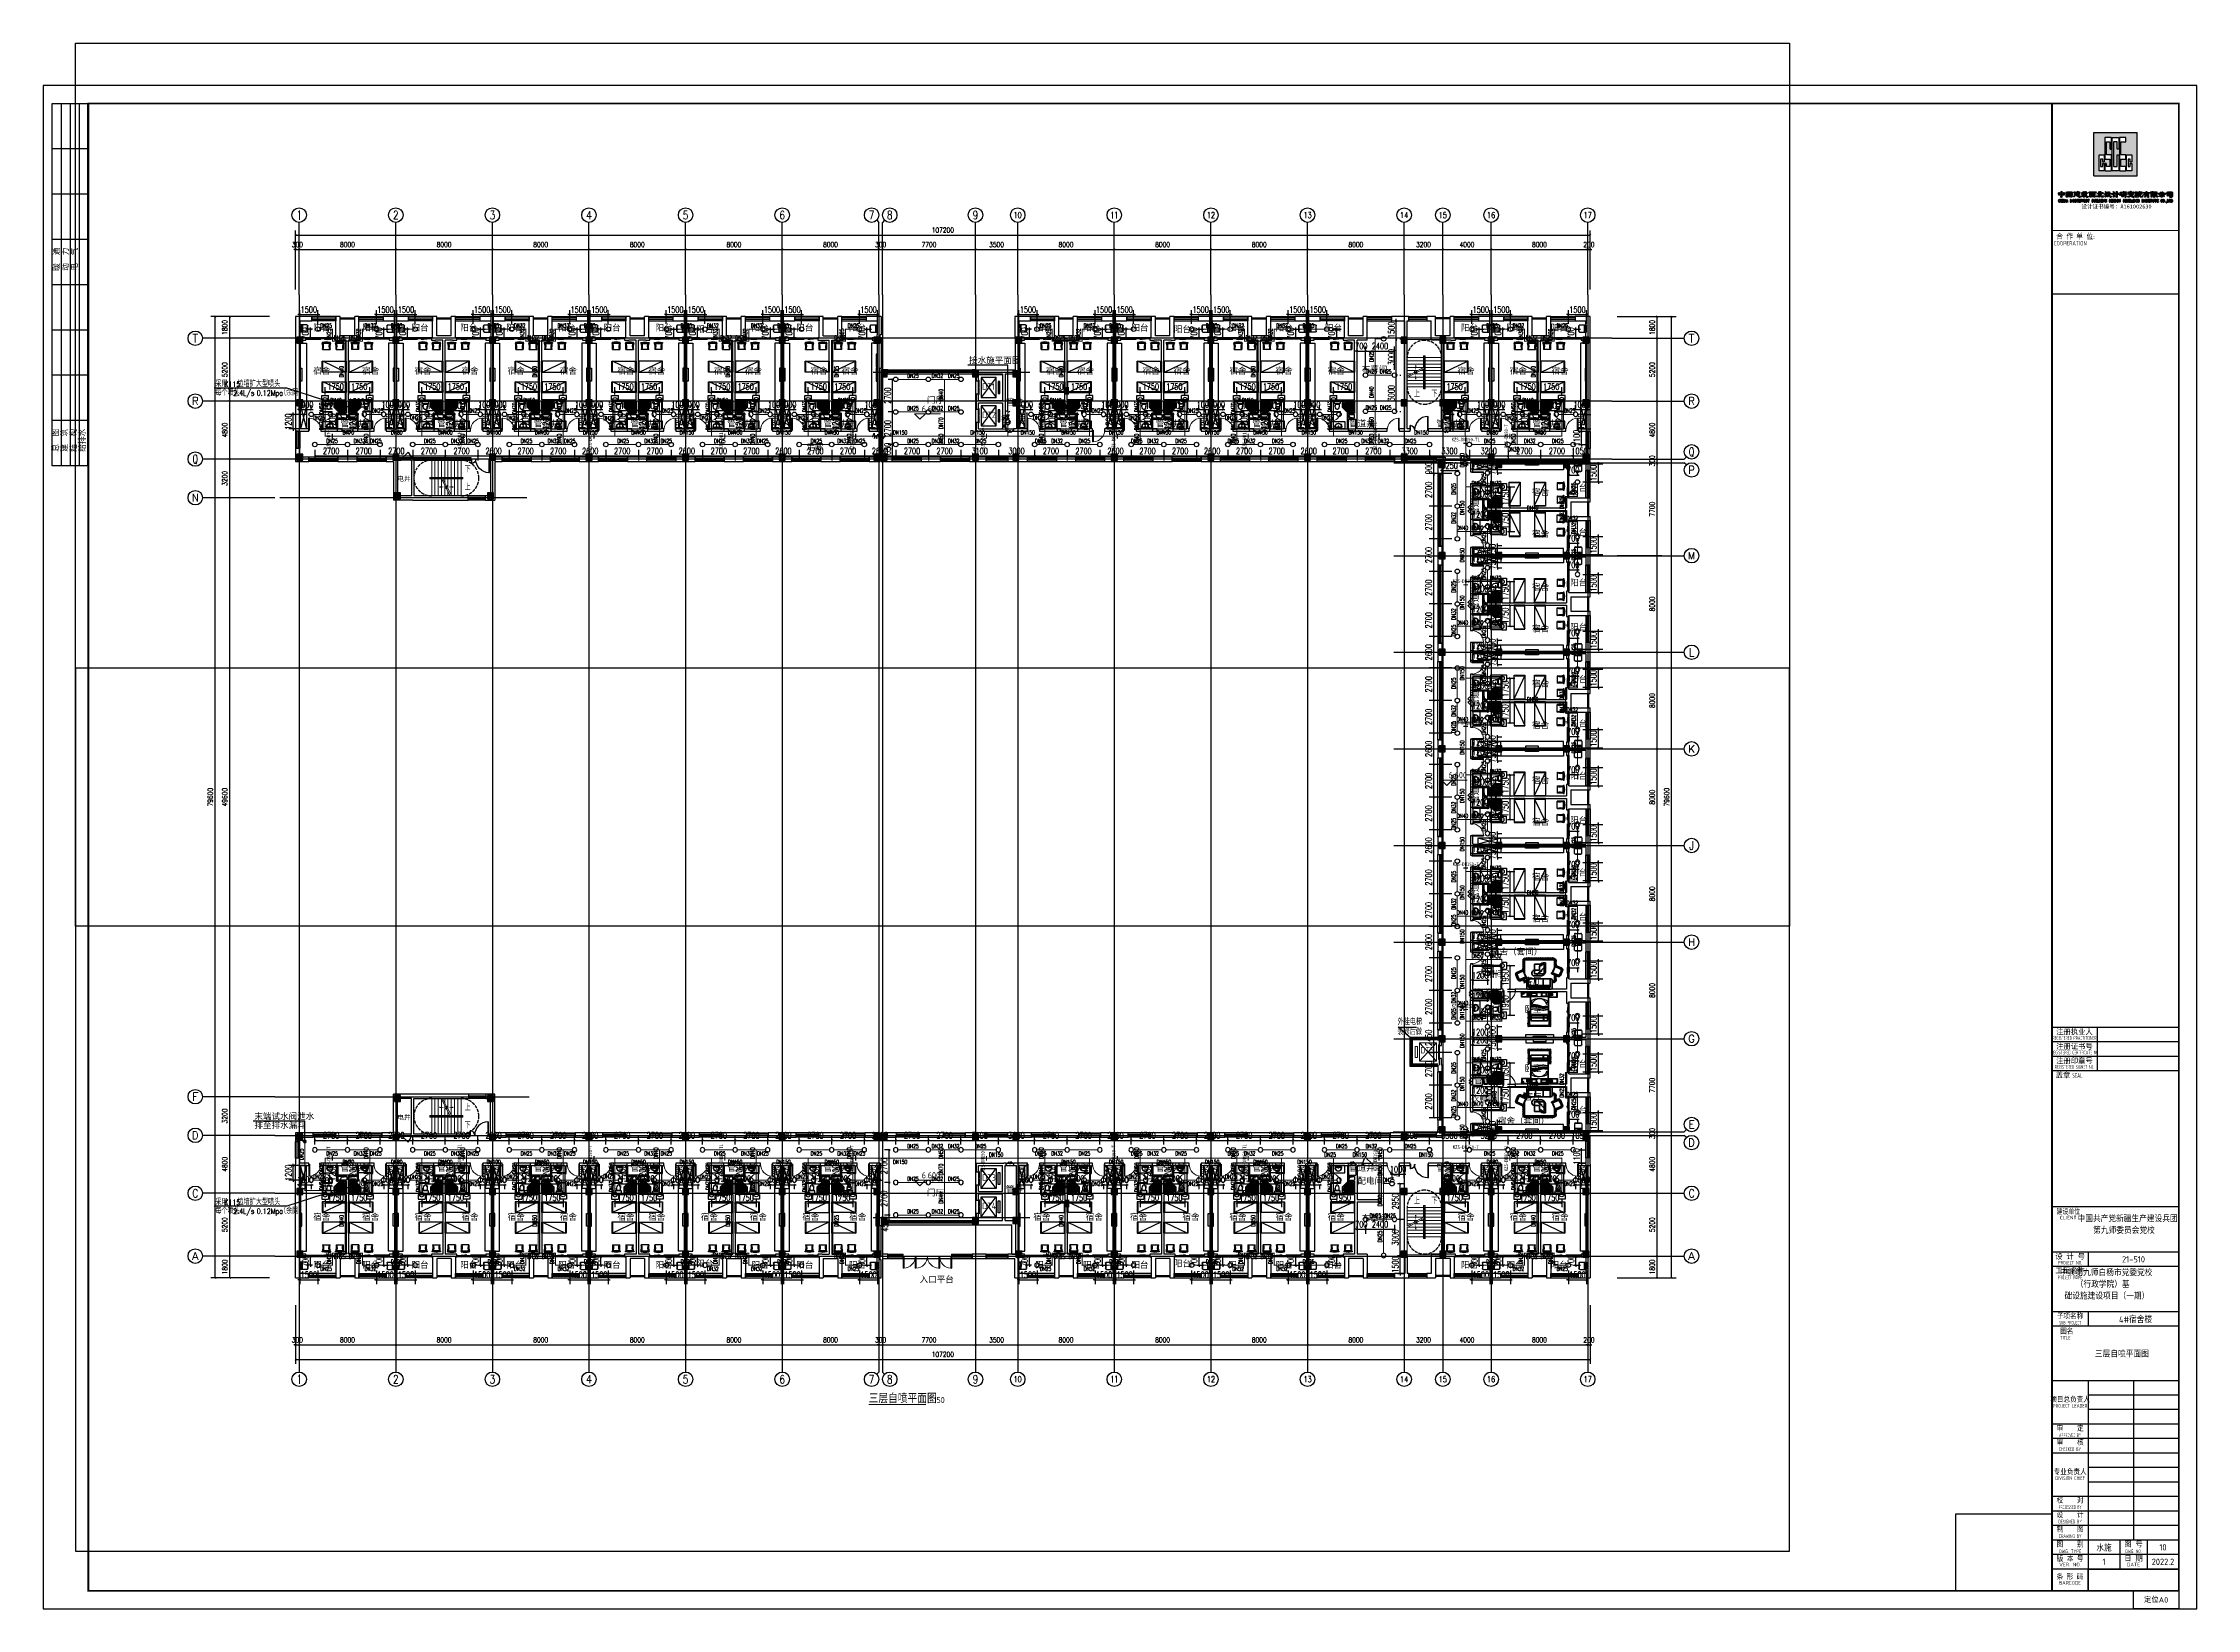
# Model space of a CAD drawing. Extents: x 0 to 2838408, y -923048 to 203859.
# Drawn here: x 2660058 to 2838408, y -576073 to -446413 of the extents above; entities that cross this region are included whole.
import ezdxf
from ezdxf.enums import TextEntityAlignment as Align

# ---------------------------------------------------------------- set-up
doc = ezdxf.new("R2010")
doc.units = 0
doc.header["$LTSCALE"] = 1000
doc.linetypes.add('DASH', pattern=[0.35, 0.25, -0.1])
for name, color, linetype, lineweight in [('33', 7, 'Continuous', 50), ('A-ANNO-IDEN-LEVL', 3, 'Continuous', 0), ('A-FLOR-EVTR', 8, 'Continuous', 0), ('A-FLOR-STRS', 8, 'Continuous', 0)]:
    doc.layers.add(name, color=color, linetype=linetype, lineweight=lineweight)
doc.layers.add('A-ANNO-TXT', color=7, linetype='Continuous', lineweight=0, plot=False)
for name, color, linetype in [('A-Fixt', 81, 'Continuous'), ('AXIS', 3, 'Continuous'), ('AXIS_TEXT', 7, 'Continuous'), ('BTTK', 7, 'Continuous'), ('CLAYER', 7, 'Continuous'), ('COLUMN', 9, 'Continuous'), ('DIM_LEAD', 3, 'Continuous'), ('DIM_SYMB', 3, 'Continuous'), ('DIM_喷淋', 3, 'Continuous'), ('DIM_废水', 3, 'Continuous'), ('DOOR_FIRE', 4, 'Continuous'), ('DOTE', 8, 'Continuous'), ('E2-栏杆', 92, 'Continuous'), ('EQUIP_喷头', 7, 'Continuous'), ('EQUIP_喷淋', 7, 'Continuous'), ('EVALVE_喷淋', 7, 'Continuous'), ('EVTR', 2, 'Continuous'), ('fur', 253, 'Continuous'), ('LAYER2', 7, 'Continuous'), ('Logo', 4, 'Continuous'), ('PIPE-喷淋', 6, 'Continuous'), ('PIPE-废水', 31, 'Continuous'), ('PROMPT', 1, 'Continuous'), ('PUB_HATCH', 8, 'Continuous'), ('PUB_TEXT', 7, 'Continuous'), ('PUB_TITLE', 4, 'Continuous'), ('STAIR', 2, 'Continuous'), ('TEXT_喷淋', 7, 'Continuous'), ('TEXT_废水', 7, 'Continuous'), ('TWT_DIM', 3, 'Continuous'), ('VALVE_喷淋', 7, 'Continuous'), ('VALVE_废水', 7, 'Continuous'), ('WALL', 9, 'Continuous'), ('WINDOW', 4, 'Continuous'), ('XREF', 8, 'Continuous'), ('抗震支吊架', 2, 'Continuous'), ('洁具', 213, 'Continuous'), ('配景', 3, 'Continuous')]:
    doc.layers.add(name, color=color, linetype=linetype)
doc.layers.add('条形码', color=7, linetype='Continuous', plot=False)
doc.layers.add('验收章', color=7, linetype='Continuous', plot=False)
doc.styles.add('_TCH_AXIS', font='COMPLEX', dxfattribs={"bigfont": 'GBCBIG'})
doc.styles.add('_TCH_DIM', font='SIMPLEX', dxfattribs={"bigfont": 'GBCBIG'})
doc.styles.add('_TCH_DIM_T3', font='SIMPLEX', dxfattribs={"width": 0.75, "bigfont": 'HZTXT'})
doc.styles.add('_TWT_PIPEDN', font='SIMPLEX', dxfattribs={"width": 0.8, "height": 2.3, "bigfont": 'HZTXT'})
doc.styles.add('A_DIM_T3', font='SIMPLEX', dxfattribs={"width": 0.7, "bigfont": 'HZ'})
doc.styles.add('COMPLEX', font='COMPLEX')
doc.styles.add('HT', font='')
doc.styles.add('HZ(TK)', font='geniso.shx', dxfattribs={"width": 0.9, "bigfont": 'hztxt.shx'})
doc.styles.add('kzcad', font='', dxfattribs={"width": 0.8})
doc.styles.get("Standard").update_dxf_attribs({"font": 'geniso.shx', "bigfont": 'hztxt.shx'})
doc.styles.add('黑体', font='')
doc.styles.get('HT').set_extended_font_data('SimHei')
doc.styles.get('kzcad').set_extended_font_data('SimSun')
doc.styles.get('黑体').set_extended_font_data('SimHei')
doc.dimstyles.new('_TCH_ARCH&&150', dxfattribs={"dimtxt": 420, "dimasz": 150, "dimexe": 375, "dimexo": 450, "dimgap": 202.5, "dimtad": 1, "dimdec": 0, "dimzin": 0, "dimdsep": 46, "dimtxsty": 'A_DIM_T3', "dimblk": 'ARCHTICK', "dimcen": 0.09, "dimclrt": 7, "dimazin": 2, "dimtfac": 1, "dimtdec": 0, "dimtix": 1, "dimtmove": 2, "dimatfit": 3, "dimfxl": 150, "dimtolj": 1, "dimtzin": 0, "dimarcsym": 0})
doc.dimstyles.new('_TWT_ARCH&&150', dxfattribs={"dimtxt": 525, "dimasz": 150, "dimexe": 375, "dimexo": 450, "dimgap": 150, "dimtad": 1, "dimdec": 0, "dimzin": 0, "dimdsep": 46, "dimtxsty": '_TCH_DIM_T3', "dimblk": 'ARCHTICK', "dimcen": 0.09, "dimclrt": 7, "dimazin": 2, "dimtfac": 1, "dimtdec": 0, "dimtix": 1, "dimtmove": 2, "dimatfit": 3, "dimfxl": 1, "dimtolj": 1, "dimtzin": 0, "dimarcsym": 0})

# ---------------------------------------------------------------- blocks, each defined once
blk = doc.blocks.new('CSCEC')
at = {"layer": 'Logo'}
h = blk.add_hatch(color=4, dxfattribs=at)
h.paths.add_polyline_path([(0, -24), (24, -24), (24, 0), (0, 0)])
h.paths.add_polyline_path([(6.2, -2.8), (9.8, -2.8), (9.8, -9.2), (9, -9.2), (9, -5.4, 0.414214), (8.8, -5.2), (7.2, -5.2, 0.414214), (7, -5.4), (7, -12.2, 0.414214), (7.2, -12.4), (9.8, -12.4), (9.8, -21.2), (6.2, -21.2), (6.2, -17.2), (7, -17.2), (7, -18.6, 0.414214), (7.2, -18.8), (8.8, -18.8, 0.414214), (9, -18.6), (9, -15, 0.414214), (8.8, -14.8), (6.2, -14.8)], flags=16)
h.paths.add_polyline_path([(10.2, -2.8), (13.8, -2.8), (13.8, -9.2), (13, -9.2), (13, -5.4, 0.414214), (12.8, -5.2), (11.2, -5.2, 0.414214), (11, -5.4), (11, -18.6, 0.414214), (11.2, -18.8), (12.8, -18.8, 0.414214), (13, -18.6), (13, -12.4), (13.8, -12.4), (13.8, -21.2), (10.2, -21.2)], flags=16)
h.paths.add_polyline_path([(5.8, -12.4), (5.8, -16.4), (5, -16.4), (5, -15, 0.414214), (4.8, -14.8), (4, -14.8, 0.414214), (3.8, -15), (3.8, -18.6, 0.414214), (4, -18.8), (4.8, -18.8, 0.414214), (5, -18.6), (5, -17.2), (5.8, -17.2), (5.8, -21.2), (3, -21.2), (3, -12.4)], flags=16)
h.paths.add_polyline_path([(14.2, -2.8), (17.8, -2.8), (17.8, -5.2), (15.2, -5.2, 0.414214), (15, -5.4), (15, -12.2, 0.414214), (15.2, -12.4), (17.8, -12.4), (17.8, -14.8), (15.2, -14.8, 0.414214), (15, -15), (15, -18.6, 0.414214), (15.2, -18.8), (17.8, -18.8), (17.8, -21.2), (14.2, -21.2)], flags=16)
h.paths.add_polyline_path([(21, -12.4), (21, -16.4), (20.2, -16.4), (20.2, -15, 0.414214), (20, -14.8), (19.2, -14.8, 0.414214), (19, -15), (19, -18.6, 0.414214), (19.2, -18.8), (20, -18.8, 0.414214), (20.2, -18.6), (20.2, -17.2), (21, -17.2), (21, -21.2), (18.2, -21.2), (18.2, -12.4)], flags=16)
for p, q in [((0, -24), (0, 0)), ((0, 0), (24, 0)), ((0, 0), (24, 0)), ((24, -24), (24, 0)), ((0, -24), (24, -24))]:
    blk.add_line(p, q, dxfattribs=at)
for points in [[(8.8, -5.2, -0.414214), (9, -5.4), (9, -9, 0.414214), (9.2, -9.2), (9.6, -9.2, 0.414214), (9.8, -9), (9.8, -3, 0.414214), (9.6, -2.8), (6.4, -2.8, 0.414214), (6.2, -3), (6.2, -14.6, 0.414214), (6.4, -14.8), (8.8, -14.8, -0.414214), (9, -15), (9, -18.6, -0.414214), (8.8, -18.8), (7.2, -18.8, -0.414214), (7, -18.6), (7, -17.4, 0.414214), (6.8, -17.2), (6.4, -17.2, 0.414214), (6.2, -17.4), (6.2, -21, 0.414214), (6.4, -21.2), (9.6, -21.2, 0.414214), (9.8, -21), (9.8, -12.6, 0.414214), (9.6, -12.4), (7.2, -12.4, -0.414214), (7, -12.2), (7, -5.4, -0.414214), (7.2, -5.2)], [(12.8, -18.8, 0.414214), (13, -18.6), (13, -12.6, -0.414214), (13.2, -12.4), (13.6, -12.4, -0.414214), (13.8, -12.6), (13.8, -21, -0.414214), (13.6, -21.2), (10.4, -21.2, -0.414214), (10.2, -21), (10.2, -3, -0.414214), (10.4, -2.8), (13.6, -2.8, -0.414214), (13.8, -3), (13.8, -9, -0.414214), (13.6, -9.2), (13.2, -9.2, -0.414214), (13, -9), (13, -5.4, 0.414214), (12.8, -5.2), (11.2, -5.2, 0.414214), (11, -5.4), (11, -18.6, 0.414214), (11.2, -18.8)], [(15.2, -12.4, -0.414214), (15, -12.2), (15, -5.4, -0.414214), (15.2, -5.2), (17.6, -5.2, 0.414214), (17.8, -5), (17.8, -3, 0.414214), (17.6, -2.8), (14.4, -2.8, 0.414214), (14.2, -3), (14.2, -21, 0.414214), (14.4, -21.2), (17.6, -21.2, 0.414214), (17.8, -21), (17.8, -19, 0.414214), (17.6, -18.8), (15.2, -18.8, -0.414214), (15, -18.6), (15, -15, -0.414214), (15.2, -14.8), (17.6, -14.8, 0.414214), (17.8, -14.6), (17.8, -12.6, 0.414214), (17.6, -12.4)], [(4.9, -18.8, 0.414214), (5, -18.7), (5, -17.3, -0.414214), (5.1, -17.2), (5.7, -17.2, -0.414214), (5.8, -17.3), (5.8, -21.1, -0.414214), (5.7, -21.2), (3.1, -21.2, -0.414214), (3, -21.1), (3, -12.5, -0.414214), (3.1, -12.4), (5.7, -12.4, -0.414214), (5.8, -12.5), (5.8, -16.3, -0.414214), (5.7, -16.4), (5.1, -16.4, -0.414214), (5, -16.3), (5, -14.9, 0.414214), (4.9, -14.8), (3.9, -14.8, 0.414214), (3.8, -14.9), (3.8, -18.7, 0.414214), (3.9, -18.8)], [(20.1, -18.8, 0.414214), (20.2, -18.7), (20.2, -17.3, -0.414214), (20.3, -17.2), (20.9, -17.2, -0.414214), (21, -17.3), (21, -21.1, -0.414214), (20.9, -21.2), (18.3, -21.2, -0.414214), (18.2, -21.1), (18.2, -12.5, -0.414214), (18.3, -12.4), (20.9, -12.4, -0.414214), (21, -12.5), (21, -16.3, -0.414214), (20.9, -16.4), (20.3, -16.4, -0.414214), (20.2, -16.3), (20.2, -14.9, 0.414214), (20.1, -14.8), (19.1, -14.8, 0.414214), (19, -14.9), (19, -18.7, 0.414214), (19.1, -18.8)]]:
    blk.add_lwpolyline(points, format="xyb", close=True, dxfattribs=at)
blk = doc.blocks.new('logo-txt')
at = {"layer": 'Logo'}
h = blk.add_hatch(color=4, dxfattribs=at)
h.dxf.hatch_style = 1
h.paths.add_polyline_path([(0.8, 4), (0.5, 4), (0.2, 3.9), (0.1, 3.9), (0.1, 4), (0, 4.7), (0, 5.1), (0, 5.2), (0.1, 5.3), (0.1, 5.4), (0.3, 5.4), (0.7, 5.3), (1, 5.3), (1.4, 5.3), (1.4, 5.9), (1.4, 6), (1.4, 6), (1.6, 6.1), (1.7, 6), (1.8, 5.9), (1.8, 5.6), (1.8, 5.3), (2.1, 5.3), (2.4, 5.3), (2.7, 5.3), (2.9, 5.4), (3, 5.4), (3.1, 5.4), (3.2, 5.3), (3.3, 5.2), (3.3, 5.1), (3.2, 4.6), (3.2, 4.2), (3.2, 4.1), (3.2, 4), (3.1, 3.9), (3, 3.9), (2.8, 3.9), (2.4, 4), (1.8, 4.1), (1.8, 3.4), (1.8, 2.9), (1.7, 2.8), (1.6, 2.7), (1.5, 2.7), (1.4, 2.7), (1.4, 2.8), (1.3, 2.9), (1.4, 4.1)])
h.paths.add_polyline_path([(0.9, 5), (0.5, 4.9), (0.4, 4.9), (0.4, 4.7), (0.4, 4.4), (0.5, 4.4), (0.5, 4.4), (1, 4.3), (1.4, 4.4), (1.4, 5)], flags=16)
h.paths.add_polyline_path([(2.8, 4.4), (2.8, 4.5), (2.9, 4.7), (2.9, 4.8), (2.8, 4.9), (2.7, 4.9), (2.4, 5), (1.8, 5), (1.8, 4.4), (2.3, 4.3), (2.7, 4.4)], flags=16)
h = blk.add_hatch(color=4, dxfattribs=at)
h.dxf.hatch_style = 1
h.paths.add_polyline_path([(0.8, 1.3), (0.6, 1.5), (0.5, 1.6), (0.4, 1.6), (0.3, 1.5), (0.2, 1.3), (0.1, 1), (0.1, 0.6), (0.2, 0.3), (0.3, 0.1), (0.4, 0), (0.5, 0), (0.6, 0.1), (0.8, 0.2), (0.8, 0.4), (0.8, 0.4), (0.8, 0.2), (0.7, 0.1), (0.6, 0), (0.4, 0), (0.2, 0.1), (0.1, 0.2), (0.1, 0.4), (0, 0.6), (0, 1), (0.1, 1.2), (0.1, 1.4), (0.2, 1.5), (0.4, 1.6), (0.6, 1.6), (0.7, 1.5), (0.8, 1.4), (0.8, 1.7), (0.8, 1)])
h.paths.add_polyline_path([(1.7, 0), (1.7, 0), (1.8, 0), (1.9, 0.1), (1.9, 0.2), (1.9, 0.8), (1.4, 0.8), (1.4, 0.2), (1.4, 0.1), (1.5, 0), (1.5, 0), (1.5, 0), (1.1, 0), (1.1, 0), (1.1, 0), (1.2, 0.1), (1.2, 0.2), (1.2, 1.4), (1.2, 1.5), (1.1, 1.6), (1.1, 1.6), (1.1, 1.6), (1.5, 1.6), (1.5, 1.6), (1.5, 1.6), (1.4, 1.5), (1.4, 1.4), (1.4, 0.9), (1.9, 0.9), (1.9, 1.4), (1.9, 1.5), (1.8, 1.6), (1.7, 1.6), (1.7, 1.6), (2.2, 1.6), (2.2, 1.6), (2.1, 1.6), (2, 1.5), (2, 1.4), (2, 0.2), (2, 0.1), (2.1, 0), (2.2, 0), (2.2, 0)])
h.paths.add_polyline_path([(2.4, 0), (2.4, 0), (2.4, 0), (2.5, 0.1), (2.5, 0.2), (2.5, 1.4), (2.5, 1.5), (2.4, 1.6), (2.4, 1.6), (2.4, 1.6), (2.8, 1.6), (2.8, 1.6), (2.8, 1.6), (2.7, 1.5), (2.7, 1.4), (2.7, 0.2), (2.7, 0.1), (2.8, 0), (2.8, 0), (2.8, 0)])
h.paths.add_polyline_path([(4.1, 1.6), (4, 1.5), (4, 0), (3.9, 0), (3.2, 1.5), (3.2, 0.1), (3.3, 0), (3.4, 0), (3.4, 0), (3, 0), (3, 0), (3.1, 0), (3.2, 0.1), (3.2, 1.5), (3.1, 1.6), (3, 1.6), (3, 1.6), (3.3, 1.6), (3.9, 0.3), (3.9, 1.5), (3.8, 1.6), (3.8, 1.6), (3.8, 1.6), (4.1, 1.6), (4.1, 1.6)])
h.paths.add_polyline_path([(4.9, 0), (4.9, 0), (4.9, 0), (5, 0.1), (5, 0.1), (4.9, 0.4), (4.5, 0.4), (4.4, 0.1), (4.5, 0), (4.6, 0), (4.6, 0), (4.3, 0), (4.3, 0), (4.3, 0), (4.4, 0.1), (4.7, 1.6), (4.8, 1.6), (5.1, 0.1), (5.2, 0), (5.2, 0), (5.2, 0)])
h.paths.add_polyline_path([(4.7, 1.3), (4.5, 0.5), (4.9, 0.5)], flags=16)
h = blk.add_hatch(color=4, dxfattribs=at)
h.dxf.hatch_style = 1
h.paths.add_polyline_path([(4.9, 5.1), (5.1, 5.2), (5.8, 5.2), (6.5, 5.2), (6.7, 5.2), (6.8, 5.1), (6.8, 5), (6.8, 5), (6.7, 4.9), (6.1, 4.9), (6.1, 4.6), (6.6, 4.6), (6.7, 4.5), (6.7, 4.4), (6.7, 4.4), (6.6, 4.3), (6.3, 4.3), (6.1, 4.3), (6.1, 3.9), (6.9, 3.9), (6.9, 3.8), (6.9, 3.6), (6.9, 3.6), (6.7, 3.6), (5.7, 3.6), (5.3, 3.6), (4.9, 3.5), (4.9, 3.5), (4.8, 3.5), (4.8, 3.7), (5, 3.9), (5, 3.9), (5.1, 3.9), (5.4, 3.9), (5.7, 3.9), (5.7, 4.3), (5.1, 4.3), (5, 4.3), (5.1, 4.4), (5.2, 4.6), (5.3, 4.6), (5.5, 4.6), (5.7, 4.6), (5.7, 4.9), (5.3, 4.9), (5, 4.9), (4.9, 4.8), (4.9, 4.9)], flags=0)
h.paths.add_polyline_path([(5.7, 5.8), (6.3, 5.8), (6.9, 5.7), (7.1, 5.8), (7.3, 5.8), (7.4, 5.7), (7.5, 5.6), (7.5, 5.5), (7.5, 4.3), (7.4, 3.1), (7.4, 2.9), (7.3, 2.9), (7.2, 2.8), (7, 2.9), (6.7, 3), (6.3, 3), (5.3, 3), (5, 3), (4.8, 2.9), (4.6, 2.9), (4.4, 2.9), (4.3, 3), (4.3, 3.1), (4.3, 3.2), (4.3, 3.4), (4.3, 4.7), (4.3, 5.3), (4.3, 5.5), (4.4, 5.7), (4.5, 5.8), (4.7, 5.8)])
h.paths.add_polyline_path([(6.7, 4.2), (6.8, 4.1), (6.8, 4), (6.7, 4), (6.5, 4), (6.4, 4), (6.6, 4.2)], flags=0)
h.paths.add_polyline_path([(4.6, 4.3), (4.7, 3.4), (4.7, 3.3), (4.8, 3.3), (5.8, 3.3), (6.9, 3.3), (7, 3.3), (7, 3.3), (7.1, 3.4), (7.1, 3.5), (7.1, 5.2), (7.1, 5.4), (6.9, 5.4), (6.5, 5.5), (5.7, 5.5), (4.8, 5.5), (4.8, 5.4), (4.7, 5.4), (4.7, 5.1)], flags=16)
h = blk.add_hatch(color=4, dxfattribs=at)
h.dxf.hatch_style = 1
h.paths.add_polyline_path([(4.9, 5.1), (5.1, 5.2), (5.8, 5.2), (6.5, 5.2), (6.7, 5.2), (6.8, 5.1), (6.8, 5), (6.8, 5), (6.7, 4.9), (6.1, 4.9), (6.1, 4.6), (6.6, 4.6), (6.7, 4.5), (6.7, 4.4), (6.7, 4.4), (6.6, 4.3), (6.3, 4.3), (6.1, 4.3), (6.1, 3.9), (6.9, 3.9), (6.9, 3.8), (6.9, 3.6), (6.9, 3.6), (6.7, 3.6), (5.7, 3.6), (5.3, 3.6), (4.9, 3.5), (4.9, 3.5), (4.8, 3.5), (4.8, 3.7), (5, 3.9), (5, 3.9), (5.1, 3.9), (5.4, 3.9), (5.7, 3.9), (5.7, 4.3), (5.1, 4.3), (5, 4.3), (5.1, 4.4), (5.2, 4.6), (5.3, 4.6), (5.5, 4.6), (5.7, 4.6), (5.7, 4.9), (5.3, 4.9), (5, 4.9), (4.9, 4.8), (4.9, 4.9)])
h = blk.add_hatch(color=4, dxfattribs=at)
h.dxf.hatch_style = 1
h.paths.add_polyline_path([(6.7, 4.2), (6.8, 4.1), (6.8, 4), (6.7, 4), (6.5, 4), (6.4, 4), (6.6, 4.2)])
h = blk.add_hatch(color=4, dxfattribs=at)
h.dxf.hatch_style = 1
h.paths.add_polyline_path([(7.6, 1.6), (7.5, 1.5), (7.5, 0), (7.4, 0), (6.7, 1.5), (6.7, 0.1), (6.8, 0), (6.9, 0), (6.9, 0), (6.5, 0), (6.5, 0), (6.6, 0), (6.7, 0.1), (6.7, 1.5), (6.6, 1.6), (6.5, 1.6), (6.5, 1.6), (6.8, 1.6), (7.4, 0.3), (7.4, 1.5), (7.3, 1.6), (7.3, 1.6), (7.3, 1.6), (7.6, 1.6), (7.6, 1.6)])
h.paths.add_polyline_path([(8.7, 0.4), (8.6, 0.2), (8.5, 0.1), (8.4, 0), (8.3, 0), (8.3, 0), (8.1, 0.1), (8, 0.2), (7.9, 0.4), (7.9, 0.7), (7.9, 0.9), (7.9, 1.2), (8, 1.4), (8.1, 1.5), (8.3, 1.6), (8.4, 1.6), (8.4, 1.6), (8.5, 1.5), (8.6, 1.4), (8.7, 1.2), (8.8, 0.9), (8.8, 0.7)])
h.paths.add_polyline_path([(8.6, 1), (8.6, 1.3), (8.5, 1.5), (8.4, 1.6), (8.3, 1.6), (8.2, 1.5), (8.1, 1.3), (8, 1), (8, 0.6), (8.1, 0.3), (8.2, 0.1), (8.3, 0), (8.4, 0), (8.5, 0.1), (8.6, 0.3), (8.6, 0.6)], flags=16)
h.paths.add_polyline_path([(9.9, 0), (9.8, 0), (9.8, 0.2), (9.7, 0.6), (9.6, 0.7), (9.5, 0.8), (9.3, 0.8), (9.3, 0.2), (9.3, 0.1), (9.4, 0), (9.5, 0), (9.5, 0), (9, 0), (9, 0), (9.1, 0), (9.1, 0.1), (9.2, 0.2), (9.2, 1.4), (9.1, 1.5), (9.1, 1.6), (9, 1.6), (9, 1.6), (9.7, 1.6), (9.8, 1.5), (9.9, 1.4), (9.9, 1.3), (9.9, 1.1), (9.9, 1), (9.8, 0.9), (9.7, 0.8), (9.6, 0.8), (9.6, 0.8), (9.7, 0.7), (9.8, 0.2), (9.9, 0.2), (9.9, 0.2), (10, 0.2), (10, 0.3), (10, 0.3), (10, 0.2)])
h.paths.add_polyline_path([(9.8, 1.4), (9.8, 1.5), (9.7, 1.6), (9.4, 1.6), (9.3, 1.5), (9.3, 1.4), (9.3, 0.9), (9.7, 0.9), (9.8, 0.9), (9.8, 1.1)], flags=16)
h.paths.add_polyline_path([(11.1, 1.1), (11, 1.4), (11, 1.5), (10.9, 1.5), (10.8, 1.6), (10.7, 1.5), (10.7, 1.4), (10.7, 0.2), (10.7, 0.1), (10.8, 0), (10.9, 0), (10.9, 0), (10.4, 0), (10.4, 0), (10.5, 0), (10.5, 0.1), (10.6, 0.2), (10.6, 1.4), (10.5, 1.5), (10.5, 1.6), (10.3, 1.5), (10.3, 1.5), (10.3, 1.4), (10.2, 1.1), (10.2, 1.1), (10.2, 1.6), (11.1, 1.6), (11.1, 1.1)])
h.paths.add_polyline_path([(11.9, 0), (11.9, 0), (12, 0), (12, 0.1), (12.1, 0.2), (12.1, 0.8), (11.6, 0.8), (11.6, 0.2), (11.6, 0.1), (11.7, 0), (11.7, 0), (11.7, 0), (11.3, 0), (11.3, 0), (11.3, 0), (11.4, 0.1), (11.4, 0.2), (11.4, 1.4), (11.4, 1.5), (11.3, 1.6), (11.3, 1.6), (11.3, 1.6), (11.7, 1.6), (11.7, 1.6), (11.7, 1.6), (11.6, 1.5), (11.6, 1.4), (11.6, 0.9), (12.1, 0.9), (12.1, 1.4), (12, 1.5), (12, 1.6), (11.9, 1.6), (11.9, 1.6), (12.4, 1.6), (12.4, 1.6), (12.3, 1.6), (12.2, 1.5), (12.2, 1.4), (12.2, 0.2), (12.2, 0.1), (12.3, 0), (12.4, 0), (12.4, 0)])
h.paths.add_polyline_path([(13.7, 1.6), (13.6, 1.5), (13.3, 0), (13.3, 0), (13.1, 1.5), (12.9, 0), (12.9, 0), (12.7, 1.5), (12.7, 1.5), (12.6, 1.6), (12.5, 1.6), (12.5, 1.6), (13, 1.6), (13, 1.6), (12.9, 1.6), (12.8, 1.5), (12.8, 1.5), (13, 0.5), (13.1, 1.6), (13.2, 1.6), (13.4, 0.5), (13.5, 1.5), (13.4, 1.6), (13.4, 1.6), (13.4, 1.6), (13.7, 1.6), (13.7, 1.6)])
h.paths.add_polyline_path([(13.9, 0), (13.9, 0), (13.9, 0), (14, 0.1), (14, 0.2), (14, 1.4), (14, 1.5), (13.9, 1.6), (13.9, 1.6), (13.9, 1.6), (14.7, 1.6), (14.7, 1.1), (14.7, 1.1), (14.7, 1.4), (14.7, 1.5), (14.6, 1.5), (14.5, 1.6), (14.3, 1.6), (14.2, 1.5), (14.2, 1.4), (14.2, 0.9), (14.2, 0.9), (14.4, 0.9), (14.4, 0.9), (14.5, 1.2), (14.5, 0.4), (14.4, 0.8), (14.4, 0.8), (14.2, 0.8), (14.2, 0.8), (14.2, 0.2), (14.2, 0.1), (14.3, 0), (14.5, 0), (14.6, 0.1), (14.7, 0.1), (14.7, 0.2), (14.7, 0.5), (14.7, 0.5), (14.7, 0)])
h.paths.add_polyline_path([(15.8, 0.2), (15.7, 0.1), (15.5, 0), (15.4, 0), (15.2, 0.1), (15.1, 0.2), (15.1, -0.1), (15.1, 0.6), (15.1, 0.2), (15.2, 0.1), (15.4, 0), (15.5, 0), (15.7, 0.1), (15.7, 0.2), (15.7, 0.5), (15.7, 0.6), (15.6, 0.7), (15.3, 0.8), (15.1, 1), (15.1, 1.1), (15.1, 1.4), (15.2, 1.5), (15.3, 1.6), (15.5, 1.6), (15.7, 1.5), (15.8, 1.4), (15.8, 1.7), (15.8, 1), (15.7, 1.3), (15.6, 1.5), (15.5, 1.6), (15.3, 1.6), (15.2, 1.5), (15.1, 1.4), (15.1, 1.2), (15.2, 1.1), (15.3, 1), (15.6, 0.8), (15.8, 0.7), (15.8, 0.5), (15.8, 0.3)])
h.paths.add_polyline_path([(16.9, 1.1), (16.9, 1.4), (16.9, 1.5), (16.8, 1.5), (16.7, 1.6), (16.6, 1.5), (16.6, 1.4), (16.6, 0.2), (16.6, 0.1), (16.7, 0), (16.7, 0), (16.7, 0), (16.3, 0), (16.3, 0), (16.4, 0), (16.4, 0.1), (16.5, 0.2), (16.5, 1.4), (16.4, 1.5), (16.4, 1.6), (16.2, 1.5), (16.2, 1.5), (16.1, 1.4), (16.1, 1.1), (16.1, 1.1), (16.1, 1.6), (17, 1.6), (17, 1.1)])
h = blk.add_hatch(color=4, dxfattribs=at)
h.dxf.hatch_style = 1
h.paths.add_polyline_path([(10, 5.5), (10, 5.5), (9.9, 5.5), (9.9, 5.6), (9.9, 5.6), (9.9, 5.7), (10, 5.8), (10.5, 5.7), (10.5, 5.9), (10.6, 6.1), (10.7, 6), (10.8, 6), (10.8, 5.9), (10.8, 5.7), (11.2, 5.7), (11.3, 5.8), (11.4, 5.8), (11.5, 5.7), (11.5, 5.6), (11.5, 5.4), (11.7, 5.4), (11.9, 5.3), (11.9, 5.3), (11.9, 5.2), (11.8, 5.2), (11.5, 5.2), (11.5, 4.8), (11.4, 4.7), (11.3, 4.7), (11.3, 4.7), (11.2, 4.8), (10.8, 4.8), (10.8, 4.6), (11.3, 4.6), (11.5, 4.6), (11.5, 4.5), (11.5, 4.5), (11.3, 4.5), (10.8, 4.4), (10.8, 4.2), (11.3, 4.2), (11.5, 4.2), (11.6, 4.1), (11.6, 4), (11.5, 4), (10.9, 4), (10.8, 3.7), (10.8, 3.7), (10.7, 3.6), (11.5, 3.4), (12.3, 3.4), (12, 3), (11.9, 2.8), (11.8, 2.7), (11.7, 2.7), (11.6, 2.7), (11.5, 2.7), (11.3, 2.8), (9.3, 3.9), (9.1, 3.5), (8.9, 3.2), (8.7, 3.1), (8.4, 3), (8.3, 3.1), (8.2, 3.1), (8.3, 3.2), (8.3, 3.2), (8.6, 3.3), (8.8, 3.5), (8.9, 3.7), (9.1, 4), (8.8, 4), (8.7, 4), (8.6, 4), (8.6, 4.1), (8.6, 4.2), (8.8, 4.3), (8.9, 4.3), (9.1, 4.2), (9.2, 4.5), (9.2, 4.6), (9.2, 4.7), (9.1, 4.8), (9, 4.7), (8.9, 4.7), (8.8, 4.8), (8.8, 4.8), (8.9, 4.9), (9.1, 5.1), (9.1, 5.2), (9.2, 5.3), (9.1, 5.3), (9.1, 5.4), (8.9, 5.4), (8.7, 5.3), (8.6, 5.3), (8.5, 5.3), (8.5, 5.4), (8.5, 5.5), (8.7, 5.6), (8.7, 5.7), (8.8, 5.7), (9.1, 5.6), (9.3, 5.6), (9.4, 5.7), (9.5, 5.6), (9.6, 5.6), (9.6, 5.4), (9.3, 5.1), (9.3, 5), (9.3, 4.9), (9.4, 4.9), (9.5, 4.8), (9.5, 4.7), (9.5, 4.5), (9.4, 4.1), (9.7, 4), (10, 3.9), (10.6, 3.6), (10.5, 3.8), (10.5, 4), (9.9, 4), (9.7, 4.1), (9.7, 4.1), (9.7, 4.2), (9.8, 4.2), (10.5, 4.2), (10.5, 4.4), (10.1, 4.4), (9.8, 4.4), (9.8, 4.3), (9.8, 4.4), (9.8, 4.5), (9.9, 4.6), (10.5, 4.6), (10.5, 4.9), (10.1, 4.9), (9.9, 4.8), (9.8, 4.9), (9.9, 5), (10, 5.1), (10.5, 5.1), (10.5, 5.2), (10.2, 5.2), (9.9, 5.2), (9.7, 5.1), (9.6, 5.1), (9.7, 5.3), (9.7, 5.3), (9.8, 5.4), (9.9, 5.4), (10.5, 5.4), (10.5, 5.6)])
h.paths.add_polyline_path([(10.8, 5), (11.2, 5), (11.2, 5.2), (10.8, 5.2)], flags=16)
h.paths.add_polyline_path([(11.2, 5.4), (11.2, 5.6), (10.8, 5.6), (10.8, 5.4)], flags=16)
h = blk.add_hatch(color=4, dxfattribs=at)
h.dxf.hatch_style = 1
h.paths.add_polyline_path([(13.7, 5.8), (13.8, 6), (14, 6), (14.1, 5.9), (14.1, 5.8), (14, 5.7), (14.3, 5.6), (14.5, 5.4), (14.4, 5.3), (14.4, 5.2), (14.3, 5.3), (14.1, 5.4), (13.9, 5.4), (13.9, 5.1), (13.9, 4.9), (13.9, 4.8), (13.8, 4.8), (13.7, 4.8), (13.7, 4.9), (13.7, 5.4), (13.3, 5.1), (13, 4.9), (12.8, 4.9), (12.7, 5), (12.6, 5.1), (12.7, 5.2), (13.1, 5.4), (13.5, 5.6)])
h.paths.add_polyline_path([(14.8, 5.7), (14.9, 5.9), (15, 6), (15.1, 6), (15.2, 5.9), (15.2, 5.9), (15.2, 5.8), (15.2, 5.7), (15.5, 5.6), (15.9, 5.3), (16, 5.2), (16, 5.1), (16, 5), (16, 4.9), (15.8, 5), (15.5, 5.3), (15.1, 5.4), (15.2, 5.1), (15.2, 5), (15.1, 4.9), (15.1, 4.8), (15, 4.9), (14.9, 5.1), (14.9, 5.3), (14.5, 5), (14.4, 5), (14.4, 5.1), (14.4, 5.1), (14.6, 5.4)])
h.paths.add_polyline_path([(14.9, 4.7), (15.1, 4.7), (15.2, 4.7), (15.3, 4.8), (15.4, 4.6), (15.4, 4.5), (15.3, 4.1), (15.3, 3.6), (15.4, 3.5), (15.4, 3.4), (15.6, 3.3), (15.8, 3.2), (16.1, 3.3), (16.3, 3.4), (16.4, 3.4), (16.4, 3.3), (16.3, 3.1), (16.1, 2.8), (16, 2.7), (15.9, 2.7), (15.7, 2.7), (15.4, 2.9), (15.3, 2.9), (15.2, 3.1), (15.1, 3.2), (15.1, 3.4), (15, 3.9), (15.1, 4.4), (15, 4.4), (14.9, 4.4), (14.8, 4.4), (14.7, 4.3), (14.7, 4.1), (14.9, 3.9), (15, 3.9), (15, 3.8), (15, 3.7), (15, 3.6), (14.9, 3.6), (14.8, 3.7), (14.7, 3.8), (14.6, 3.6), (14.6, 3.4), (14.4, 3.2), (14.3, 3), (14.1, 2.9), (14, 2.9), (13.7, 2.9), (13.6, 3), (13.6, 3.1), (13.7, 3.1), (14, 3.2), (14.2, 3.4), (14.3, 3.6), (14.4, 3.7), (14.4, 3.9), (14.4, 4.5), (14.5, 4.7), (14.5, 4.8), (14.6, 4.8), (14.7, 4.7)])
h.paths.add_polyline_path([(13.5, 4), (13.5, 4.3), (13.1, 4.3), (13, 4.3), (12.9, 4.3), (12.9, 4.4), (12.9, 4.5), (13, 4.6), (13.1, 4.7), (13.2, 4.6), (13.6, 4.6), (14.1, 4.6), (14.2, 4.6), (14.2, 4.5), (14.2, 4.4), (14.2, 4.4), (13.9, 4.3), (13.8, 4), (13.9, 3.7), (14.1, 3.7), (14.2, 3.7), (14.3, 3.6), (14.2, 3.6), (14.1, 3.5), (12.7, 3.1), (12.5, 3.1), (12.5, 3.3), (12.5, 3.4), (12.6, 3.5), (13, 3.6), (13.5, 3.7)])
h = blk.add_hatch(color=4, dxfattribs=at)
h.dxf.hatch_style = 1
h.paths.add_polyline_path([(18.7, 5), (18.8, 5), (18.8, 5.4), (18.6, 5.5), (18.5, 5.4), (18.5, 5)], flags=16)
h.paths.add_polyline_path([(17.9, 3.9), (18.1, 4), (18.2, 4.1), (18.2, 4.3), (18.2, 4.6), (17.9, 4.6), (17.7, 4.6), (17.6, 4.2), (17.7, 3.8)], flags=16)
h.paths.add_polyline_path([(19.6, 3.4), (19.7, 3.5), (19.7, 3.8), (19.5, 3.7), (19.2, 3.6), (19, 3.7), (18.8, 3.8), (18.8, 4.4), (18.8, 4.6), (18.6, 4.7), (18.5, 4.6), (18.5, 4.4), (18.5, 4.1), (18.4, 4), (18.3, 3.8), (18.2, 3.7), (18, 3.6), (17.8, 3.6), (17.7, 3.6), (17.7, 3.5), (17.7, 3.4), (17.7, 3.3), (17.8, 3.3), (18.8, 3.3), (19.6, 3.4)], flags=16)
h.paths.add_polyline_path([(19.1, 4.3), (19.1, 4.1), (19.2, 3.9), (19.5, 3.9), (19.7, 4.1), (19.7, 4.4), (19.7, 4.6), (19.6, 4.7), (19.5, 4.7), (19.1, 4.7)], flags=16)
h.paths.add_polyline_path([(17.8, 5.8), (18.6, 5.8), (19.8, 5.8), (20.5, 5.7), (20.8, 5.7), (20.7, 5.4), (20.5, 5.2), (20.4, 5.2), (20.2, 5.2), (19.6, 5.4), (19.1, 5.4), (19.1, 5), (19.8, 5), (20, 5), (20, 4.9), (20.1, 4.8), (20.1, 4.6), (20, 4.1), (20, 3.1), (20, 3), (20, 2.9), (19.9, 2.8), (19.8, 2.8), (19.6, 2.9), (19.4, 3), (18.9, 3), (18.3, 3), (17.8, 2.9), (17.7, 2.9), (17.6, 2.8), (17.5, 2.8), (17.4, 2.8), (17.4, 2.9), (17.3, 3), (17.3, 3.8), (17.3, 4.6), (17.2, 4.8), (17.3, 4.9), (17.3, 5), (17.5, 5), (17.6, 5), (17.8, 5), (18.2, 5), (18.2, 5.4), (17.4, 5.4), (17.2, 5.3), (17, 5.2), (16.9, 5.2), (16.8, 5.2), (16.8, 5.2), (16.8, 5.3), (16.8, 5.5), (16.9, 5.7), (17, 5.8), (17.1, 5.8)])
h = blk.add_hatch(color=4, dxfattribs=at)
h.dxf.hatch_style = 1
h.paths.add_polyline_path([(19.2, 0.2), (19.1, 0.1), (18.9, 0), (18.3, 0), (18.3, 0), (18.4, 0), (18.4, 0.1), (18.5, 0.2), (18.5, 1.4), (18.4, 1.5), (18.4, 1.6), (18.3, 1.6), (18.3, 1.6), (18.9, 1.6), (19.1, 1.5), (19.2, 1.4), (19.2, 1.3), (19.2, 1.1), (19.2, 1), (19.1, 0.9), (19, 0.8), (19.1, 0.8), (19.2, 0.7), (19.2, 0.5), (19.2, 0.3)])
h.paths.add_polyline_path([(19.1, 1.4), (19, 1.5), (18.9, 1.6), (18.7, 1.6), (18.6, 1.5), (18.6, 1.4), (18.6, 0.9), (18.9, 0.9), (19, 0.9), (19.1, 1.1)], flags=16)
h.paths.add_polyline_path([(19.1, 0.6), (19, 0.7), (18.9, 0.8), (18.6, 0.8), (18.6, 0.2), (18.6, 0.1), (18.7, 0), (18.9, 0), (19, 0.1), (19.1, 0.2)], flags=16)
h.paths.add_polyline_path([(20.5, 1.6), (20.4, 1.5), (20.4, 0.5), (20.4, 0.2), (20.2, 0.1), (20.1, 0), (20, 0), (20, 0), (20, 0), (19.8, 0.1), (19.7, 0.2), (19.6, 0.5), (19.6, 1.4), (19.6, 1.5), (19.5, 1.6), (19.5, 1.6), (19.5, 1.6), (19.9, 1.6), (19.9, 1.6), (19.9, 1.6), (19.8, 1.5), (19.8, 1.4), (19.8, 0.4), (19.8, 0.2), (19.9, 0.1), (20, 0), (20.1, 0), (20.2, 0.1), (20.3, 0.2), (20.4, 0.5), (20.4, 1.5), (20.3, 1.6), (20.2, 1.6), (20.2, 1.6), (20.6, 1.6), (20.6, 1.6)])
h.paths.add_polyline_path([(20.8, 0), (20.8, 0), (20.8, 0), (20.9, 0.1), (20.9, 0.2), (20.9, 1.4), (20.9, 1.5), (20.8, 1.6), (20.8, 1.6), (20.8, 1.6), (21.2, 1.6), (21.2, 1.6), (21.2, 1.6), (21.1, 1.5), (21.1, 1.4), (21.1, 0.2), (21.1, 0.1), (21.2, 0), (21.2, 0), (21.2, 0)])
h.paths.add_polyline_path([(21.4, 0), (21.4, 0), (21.5, 0), (21.6, 0.1), (21.6, 0.2), (21.6, 1.4), (21.6, 1.5), (21.5, 1.6), (21.4, 1.6), (21.4, 1.6), (21.9, 1.6), (21.9, 1.6), (21.8, 1.6), (21.7, 1.5), (21.7, 1.4), (21.7, 0.2), (21.7, 0.1), (21.8, 0), (22, 0), (22.1, 0.1), (22.2, 0.1), (22.2, 0.2), (22.2, 0.5), (22.2, 0.5), (22.2, 0)])
h.paths.add_polyline_path([(23.3, 0.4), (23.2, 0.2), (23.1, 0.1), (22.9, 0), (22.4, 0), (22.4, 0), (22.5, 0), (22.5, 0.1), (22.6, 0.2), (22.6, 1.4), (22.5, 1.5), (22.5, 1.6), (22.4, 1.6), (22.4, 1.6), (22.9, 1.6), (23.1, 1.5), (23.2, 1.4), (23.3, 1.2), (23.3, 1), (23.3, 0.6)])
h.paths.add_polyline_path([(23.2, 1), (23.1, 1.3), (23, 1.5), (22.9, 1.6), (22.8, 1.6), (22.7, 1.5), (22.7, 1.4), (22.7, 0.2), (22.7, 0.1), (22.8, 0), (22.9, 0), (23, 0.1), (23.1, 0.3), (23.2, 0.6)], flags=16)
h.paths.add_polyline_path([(23.6, 0), (23.6, 0), (23.6, 0), (23.7, 0.1), (23.7, 0.2), (23.7, 1.4), (23.7, 1.5), (23.6, 1.6), (23.6, 1.6), (23.6, 1.6), (24, 1.6), (24, 1.6), (24, 1.6), (23.9, 1.5), (23.9, 1.4), (23.9, 0.2), (23.9, 0.1), (24, 0), (24, 0), (24, 0)])
h.paths.add_polyline_path([(25.3, 1.6), (25.2, 1.5), (25.2, 0), (25.2, 0), (24.4, 1.5), (24.4, 0.1), (24.5, 0), (24.6, 0), (24.6, 0), (24.2, 0), (24.2, 0), (24.3, 0), (24.4, 0.1), (24.4, 1.5), (24.3, 1.6), (24.2, 1.6), (24.2, 1.6), (24.5, 1.6), (25.1, 0.3), (25.1, 1.5), (25, 1.6), (25, 1.6), (25, 1.6), (25.3, 1.6), (25.3, 1.6)])
h.paths.add_polyline_path([(26.5, 0.6), (26.4, 0.5), (26.4, 0.5), (26.4, 0), (26.3, 0.1), (26.2, 0.1), (26.1, 0), (26, 0), (25.8, 0.1), (25.7, 0.2), (25.6, 0.4), (25.6, 0.6), (25.6, 1), (25.6, 1.2), (25.7, 1.4), (25.8, 1.5), (26, 1.6), (26.1, 1.6), (26.2, 1.5), (26.3, 1.4), (26.4, 1.7), (26.4, 1), (26.3, 1.3), (26.2, 1.5), (26.1, 1.6), (26, 1.6), (25.9, 1.5), (25.8, 1.3), (25.7, 1), (25.7, 0.6), (25.8, 0.3), (25.9, 0.1), (26, 0), (26.1, 0), (26.2, 0.1), (26.3, 0.2), (26.3, 0.5), (26.2, 0.5), (26.2, 0.6), (26.1, 0.6), (26.1, 0.6), (26.6, 0.6), (26.6, 0.6)])
h = blk.add_hatch(color=4, dxfattribs=at)
h.dxf.hatch_style = 1
h.paths.add_polyline_path([(21.8, 4.6), (21.4, 4.5), (21.3, 4.5), (21.2, 4.6), (21.2, 4.6), (21.2, 4.7), (21.4, 4.9), (21.5, 5), (21.8, 4.9), (22.2, 4.9), (22.2, 4.9), (22.2, 5), (22.2, 5.4), (22.2, 5.6), (22.3, 5.8), (22.4, 5.9), (22.5, 5.9), (22.6, 5.9), (22.6, 5.8), (22.7, 5.6), (22.7, 5.4), (22.6, 4.3), (22.7, 3.2), (22.6, 3.1), (22.6, 3), (22.5, 2.9), (22.5, 2.9), (22.3, 2.9), (22.2, 3), (22.2, 3.4), (21.8, 3.2), (21.3, 3.1), (21.2, 3), (21.1, 3), (21, 3.1), (21, 3.2), (21, 3.4), (21.1, 3.5), (21.2, 3.6), (21.3, 3.6), (22, 3.7), (22.2, 3.8), (22.2, 3.9), (22.2, 4.2), (22.2, 4.6)])
h.paths.add_polyline_path([(23, 5.7), (23.1, 5.9), (23.1, 5.9), (23.1, 6), (23.3, 6), (23.4, 5.9), (23.4, 5.8), (23.4, 5.6), (23.4, 5.3), (23.4, 4.6), (23.9, 5), (24.3, 5.4), (24.4, 5.4), (24.5, 5.4), (24.5, 5.3), (24.6, 5.2), (24.6, 5.1), (24.5, 4.9), (24.1, 4.7), (23.4, 4.4), (23.4, 4), (23.4, 3.8), (23.5, 3.7), (23.5, 3.7), (23.6, 3.6), (23.8, 3.6), (24.1, 3.5), (24.9, 3.6), (25, 3.6), (25, 3.4), (24.9, 3.1), (24.7, 2.9), (24.5, 2.8), (24.2, 2.8), (23.9, 2.9), (23.4, 3.1), (23.2, 3.2), (23.1, 3.4), (23.1, 3.6), (23, 3.8), (23, 4.5), (23, 5.3)])
h = blk.add_hatch(color=4, dxfattribs=at)
h.dxf.hatch_style = 1
h.paths.add_polyline_path([(28.2, 4), (28.1, 3.8), (28.3, 3.6), (28.6, 3.5), (28.9, 3.4), (29.2, 3.4), (29.2, 3.3), (29.2, 3.2), (29, 2.8), (28.9, 2.7), (28.8, 2.7), (28.7, 2.7), (28.5, 2.8), (28.2, 3.2), (27.9, 3.5), (27.6, 3.3), (27.3, 3.1), (27, 3.1), (26.8, 3.1), (26.8, 3.3), (27, 3.3), (27.2, 3.4), (27.5, 3.5), (27.7, 3.7), (27.4, 3.9), (27.2, 4), (27.1, 4.1), (27.1, 4.2), (27.2, 4.3), (27.3, 4.3), (27.8, 3.9), (27.9, 4), (27.9, 4.2), (27.9, 4.3), (27.8, 4.4), (27.8, 4.4), (27.6, 4.4), (27.3, 4.4), (27.1, 4.3), (27.1, 4.3), (27, 4.4), (27.1, 4.5), (27.3, 4.6), (27.6, 4.6), (28, 4.6), (28.1, 4.6), (28.2, 4.6), (28.3, 4.5), (28.3, 4.3)])
h.paths.add_polyline_path([(26.7, 5.4), (26.7, 5.3), (26.6, 5.3), (26.2, 5.3), (26, 5.4), (25.9, 5.6), (25.9, 5.7), (26, 5.8), (26, 5.9), (26.1, 5.9), (26.2, 5.8)])
h.paths.add_polyline_path([(26.3, 4), (26.3, 3.7), (26.3, 3.5), (26.4, 3.5), (26.4, 3.6), (26.6, 3.7), (26.8, 3.9), (26.8, 3.9), (26.8, 3.8), (26.8, 3.6), (26.5, 3.3), (26.2, 3), (26, 2.9), (25.9, 2.9), (25.8, 3), (25.8, 3.1), (25.9, 3.3), (26, 3.8), (26, 4.2), (26, 4.4), (25.9, 4.5), (25.9, 4.5), (25.7, 4.5), (25.5, 4.5), (25.3, 4.4), (25.3, 4.4), (25.2, 4.5), (25.3, 4.8), (25.4, 4.9), (25.6, 4.9), (25.9, 4.8), (26.1, 4.9), (26.3, 4.9), (26.3, 4.8), (26.4, 4.6), (26.3, 4.4)])
h.paths.add_polyline_path([(28.7, 5), (29, 5.1), (29.1, 5), (29.1, 5), (29.1, 4.9), (29, 4.7), (28.9, 4.6), (28.7, 4.6), (28.6, 4.6), (28.4, 4.6), (28.2, 4.6), (28.1, 4.7), (28, 4.8), (28, 5.4), (27.9, 5.5), (27.9, 5.5), (27.8, 5.5), (27.6, 5.5), (27.6, 5.5), (27.5, 5.4), (27.5, 5.2), (27.4, 5), (27.3, 4.8), (27.2, 4.7), (27, 4.6), (26.8, 4.6), (26.8, 4.6), (26.7, 4.6), (26.7, 4.7), (26.7, 4.8), (26.9, 4.8), (27, 4.9), (27.1, 5.1), (27.2, 5.2), (27.2, 5.5), (27.2, 5.7), (27.2, 5.8), (27.3, 5.8), (27.5, 5.8), (27.7, 5.7), (27.9, 5.8), (28.1, 5.8), (28.2, 5.8), (28.2, 5.6), (28.2, 5.4), (28.2, 5.2), (28.3, 5.1), (28.3, 5), (28.4, 5)])
h = blk.add_hatch(color=4, dxfattribs=at)
h.dxf.hatch_style = 1
h.paths.add_polyline_path([(28.8, 0.4), (28.7, 0.2), (28.6, 0.1), (28.5, 0), (27.9, 0), (27.9, 0), (28, 0), (28, 0.1), (28.1, 0.2), (28.1, 1.4), (28, 1.5), (28, 1.6), (27.9, 1.6), (27.9, 1.6), (28.5, 1.6), (28.6, 1.5), (28.7, 1.4), (28.8, 1.2), (28.8, 1), (28.8, 0.6)])
h.paths.add_polyline_path([(28.7, 1), (28.7, 1.3), (28.5, 1.5), (28.4, 1.6), (28.3, 1.6), (28.2, 1.5), (28.2, 1.4), (28.2, 0.2), (28.2, 0.1), (28.3, 0), (28.4, 0), (28.5, 0.1), (28.7, 0.3), (28.7, 0.6)], flags=16)
h.paths.add_polyline_path([(29.1, 0), (29.1, 0), (29.2, 0), (29.2, 0.1), (29.2, 0.2), (29.2, 1.4), (29.2, 1.5), (29.2, 1.6), (29.1, 1.6), (29.1, 1.6), (30, 1.6), (30, 1.1), (29.9, 1.1), (29.9, 1.4), (29.9, 1.5), (29.8, 1.5), (29.7, 1.6), (29.5, 1.6), (29.4, 1.5), (29.4, 1.4), (29.4, 0.9), (29.5, 0.9), (29.6, 0.9), (29.6, 0.9), (29.7, 1.2), (29.7, 0.4), (29.6, 0.8), (29.6, 0.8), (29.5, 0.8), (29.4, 0.8), (29.4, 0.2), (29.4, 0.1), (29.5, 0), (29.7, 0), (29.8, 0.1), (29.9, 0.1), (29.9, 0.2), (29.9, 0.5), (30, 0.5), (30, 0)])
h.paths.add_polyline_path([(31, 0.2), (30.9, 0.1), (30.8, 0), (30.6, 0), (30.4, 0.1), (30.3, 0.2), (30.3, -0.1), (30.3, 0.6), (30.4, 0.2), (30.5, 0.1), (30.6, 0), (30.8, 0), (30.9, 0.1), (31, 0.2), (31, 0.5), (30.9, 0.6), (30.8, 0.7), (30.5, 0.8), (30.3, 1), (30.3, 1.1), (30.3, 1.4), (30.4, 1.5), (30.6, 1.6), (30.7, 1.6), (30.9, 1.5), (31, 1.4), (31, 1.7), (31, 1), (31, 1.3), (30.9, 1.5), (30.7, 1.6), (30.6, 1.6), (30.4, 1.5), (30.4, 1.4), (30.4, 1.2), (30.4, 1.1), (30.5, 1), (30.8, 0.8), (31, 0.7), (31, 0.5), (31, 0.3)])
h.paths.add_polyline_path([(31.3, 0), (31.3, 0), (31.4, 0), (31.4, 0.1), (31.5, 0.2), (31.5, 1.4), (31.4, 1.5), (31.4, 1.6), (31.3, 1.6), (31.3, 1.6), (31.7, 1.6), (31.7, 1.6), (31.7, 1.6), (31.6, 1.5), (31.6, 1.4), (31.6, 0.2), (31.6, 0.1), (31.7, 0), (31.7, 0), (31.7, 0)])
h.paths.add_polyline_path([(32.9, 0.6), (32.9, 0.5), (32.8, 0.5), (32.8, 0), (32.8, 0.1), (32.7, 0.1), (32.6, 0), (32.4, 0), (32.2, 0.1), (32.1, 0.2), (32.1, 0.4), (32, 0.6), (32, 1), (32.1, 1.2), (32.1, 1.4), (32.2, 1.5), (32.4, 1.6), (32.6, 1.6), (32.7, 1.5), (32.8, 1.4), (32.8, 1.7), (32.8, 1), (32.8, 1.3), (32.7, 1.5), (32.6, 1.6), (32.4, 1.6), (32.3, 1.5), (32.2, 1.3), (32.1, 1), (32.1, 0.6), (32.2, 0.3), (32.3, 0.1), (32.4, 0), (32.6, 0), (32.7, 0.1), (32.7, 0.2), (32.7, 0.5), (32.7, 0.5), (32.6, 0.6), (32.6, 0.6), (32.6, 0.6), (33, 0.6), (33, 0.6)])
h.paths.add_polyline_path([(34.2, 1.6), (34.1, 1.5), (34.1, 0), (34.1, 0), (33.4, 1.5), (33.4, 0.1), (33.5, 0), (33.5, 0), (33.5, 0), (33.2, 0), (33.2, 0), (33.3, 0), (33.4, 0.1), (33.4, 1.5), (33.3, 1.6), (33.2, 1.6), (33.2, 1.6), (33.5, 1.6), (34.1, 0.3), (34.1, 1.5), (34, 1.6), (34, 1.6), (34, 1.6), (34.3, 1.6), (34.3, 1.6)])
h = blk.add_hatch(color=4, dxfattribs=at)
h.dxf.hatch_style = 1
h.paths.add_polyline_path([(31.5, 5), (32, 5), (32, 5.4), (31.9, 5.8), (32, 5.9), (32, 6), (32.2, 6), (32.3, 6), (32.3, 5.9), (32.4, 5.7), (32.4, 5.6), (32.4, 5), (33.3, 5), (33.5, 4.9), (33.6, 4.9), (33.5, 4.6), (33.4, 4.4), (33.3, 4.4), (33.2, 4.4), (33.1, 4.4), (33, 4.4), (32.7, 4.6), (32.4, 4.6), (32.4, 2.9), (32.3, 2.8), (32.2, 2.7), (32.1, 2.7), (32, 2.7), (32, 2.8), (31.9, 2.9), (32, 4.6), (31.5, 4.6), (31.3, 4.5), (31.1, 4.4), (31, 4.4), (31, 4.5), (31, 4.7), (31.1, 4.9), (31.2, 5), (31.3, 5)])
h.paths.add_polyline_path([(30.2, 5.6), (30.2, 5.7), (30.2, 5.8), (30.3, 5.9), (30.4, 5.9), (30.5, 5.8), (31, 5.3), (31, 5.2), (30.9, 5.2), (30.6, 5.2), (30.3, 5.4)])
h.paths.add_polyline_path([(30, 4.8), (30.2, 4.8), (30.5, 4.9), (30.6, 4.9), (30.7, 4.8), (30.7, 4.7), (30.7, 4.6), (30.6, 4.1), (30.6, 3.6), (30.6, 3.5), (30.7, 3.5), (30.9, 3.6), (31.2, 3.8), (31.3, 3.8), (31.3, 3.8), (31.1, 3.4), (30.8, 3), (30.5, 2.8), (30.4, 2.8), (30.3, 2.9), (30.2, 3), (30.2, 3.1), (30.3, 3.4), (30.3, 3.9), (30.3, 4.4), (30.3, 4.5), (30.2, 4.5), (29.9, 4.5), (29.7, 4.4), (29.6, 4.4), (29.5, 4.4), (29.5, 4.4), (29.5, 4.5), (29.5, 4.7), (29.6, 4.8), (29.7, 4.8), (29.8, 4.9)])
h = blk.add_hatch(color=4, dxfattribs=at)
h.dxf.hatch_style = 1
h.paths.add_polyline_path([(36, 5.1), (36, 5.5), (35.7, 5.4), (35.6, 5.4), (35.6, 5.4), (35.6, 5.5), (35.6, 5.6), (35.6, 5.8), (35.7, 5.8), (35.8, 5.9), (36, 5.9), (36.4, 5.8), (37.3, 5.8), (37.5, 5.7), (37.5, 5.7), (37.5, 5.6), (37.5, 5.5), (37.4, 5.5), (37.1, 5.5), (37.1, 4.8), (37.9, 4.7), (37.8, 4.5), (37.6, 4.3), (37.5, 4.2), (37.4, 4.3), (37.1, 4.4), (37.1, 3.1), (37.1, 2.9), (37.1, 2.8), (37, 2.7), (36.9, 2.7), (36.8, 2.7), (36.8, 2.8), (36.7, 3), (36.7, 4.4), (36.4, 4.4), (36.3, 3.7), (36.1, 3.4), (35.9, 3.2), (35.7, 3.1), (35.4, 3), (35.2, 3), (35, 3.2), (35, 3.3), (35, 3.3), (35.1, 3.4), (35.2, 3.4), (35.3, 3.4), (35.5, 3.4), (35.7, 3.5), (35.8, 3.7), (36, 4), (36, 4.4), (35.8, 4.4), (35.7, 4.4), (35.6, 4.3), (35.5, 4.4), (35.5, 4.4), (35.5, 4.5), (35.6, 4.8), (35.7, 4.8), (35.8, 4.8), (35.9, 4.8), (36, 4.8)])
h.paths.add_polyline_path([(34.6, 5.6), (34.8, 5.6), (35.3, 5.6), (35.4, 5.5), (35.4, 5.5), (35.4, 5.4), (35.4, 5.4), (35.3, 5.3), (34.7, 5.3), (34.7, 5), (34.6, 4.7), (34.7, 4.7), (34.8, 4.7), (34.9, 4.7), (35.1, 4.7), (35.2, 4.7), (35.3, 4.7), (35.4, 4.6), (35.4, 4.4), (35.4, 4.2), (35.4, 4), (35.4, 3.8), (35.3, 3.7), (35.2, 3.7), (35.1, 3.7), (34.9, 3.8), (34.8, 3.7), (34.6, 3.7), (34.6, 3.7), (34.5, 3.8), (34.5, 3.9), (34.5, 4.1), (34.5, 4.3), (34.3, 4), (34.2, 3.8), (34, 3.7), (33.9, 3.8), (33.7, 3.9), (33.7, 4), (33.8, 4.1), (34.1, 4.3), (34.2, 4.5), (34.3, 4.7), (34.4, 5), (34.4, 5.3), (34.1, 5.2), (34, 5.3), (34, 5.4), (34.1, 5.5), (34.2, 5.6), (34.3, 5.6), (34.4, 5.6)])
h.paths.add_polyline_path([(36.7, 4.8), (36.7, 5.1), (36.7, 5.4), (36.5, 5.5), (36.4, 5.4), (36.4, 5.1), (36.4, 4.8)], flags=16)
h.paths.add_polyline_path([(34.8, 4.1), (34.8, 4), (35, 4), (35.1, 4.1), (35.1, 4.2), (35.1, 4.4), (34.9, 4.4), (34.8, 4.4)], flags=16)
h = blk.add_hatch(color=4, dxfattribs=at)
h.dxf.hatch_style = 1
h.paths.add_polyline_path([(36.5, 0), (36.4, 0), (36.4, 0.2), (36.3, 0.6), (36.2, 0.7), (36.1, 0.8), (35.9, 0.8), (35.9, 0.2), (35.9, 0.1), (36, 0), (36.1, 0), (36.1, 0), (35.6, 0), (35.6, 0), (35.7, 0), (35.7, 0.1), (35.8, 0.2), (35.8, 1.4), (35.7, 1.5), (35.7, 1.6), (35.6, 1.6), (35.6, 1.6), (36.3, 1.6), (36.4, 1.5), (36.5, 1.4), (36.6, 1.3), (36.6, 1.1), (36.5, 1), (36.4, 0.9), (36.3, 0.8), (36.2, 0.8), (36.2, 0.8), (36.3, 0.7), (36.4, 0.2), (36.5, 0.2), (36.5, 0.2), (36.6, 0.2), (36.6, 0.3), (36.6, 0.3), (36.6, 0.2)])
h.paths.add_polyline_path([(36.4, 1.4), (36.4, 1.5), (36.3, 1.6), (36, 1.6), (35.9, 1.5), (35.9, 1.4), (35.9, 0.9), (36.3, 0.9), (36.4, 0.9), (36.4, 1.1)], flags=16)
h.paths.add_polyline_path([(36.8, 0), (36.8, 0), (36.9, 0), (36.9, 0.1), (37, 0.2), (37, 1.4), (36.9, 1.5), (36.9, 1.6), (36.8, 1.6), (36.8, 1.6), (37.7, 1.6), (37.7, 1.1), (37.7, 1.1), (37.6, 1.4), (37.6, 1.5), (37.6, 1.5), (37.4, 1.6), (37.2, 1.6), (37.1, 1.5), (37.1, 1.4), (37.1, 0.9), (37.2, 0.9), (37.3, 0.9), (37.3, 0.9), (37.4, 1.2), (37.4, 0.4), (37.3, 0.8), (37.3, 0.8), (37.2, 0.8), (37.1, 0.8), (37.1, 0.2), (37.1, 0.1), (37.2, 0), (37.4, 0), (37.6, 0.1), (37.6, 0.1), (37.6, 0.2), (37.7, 0.5), (37.7, 0.5), (37.7, 0)])
h.paths.add_polyline_path([(38.7, 0.2), (38.7, 0.1), (38.5, 0), (38.3, 0), (38.2, 0.1), (38.1, 0.2), (38, -0.1), (38, 0.6), (38.1, 0.2), (38.2, 0.1), (38.3, 0), (38.5, 0), (38.6, 0.1), (38.7, 0.2), (38.7, 0.5), (38.6, 0.6), (38.5, 0.7), (38.2, 0.8), (38, 1), (38, 1.1), (38, 1.4), (38.1, 1.5), (38.3, 1.6), (38.4, 1.6), (38.6, 1.5), (38.7, 1.4), (38.8, 1.7), (38.8, 1), (38.7, 1.3), (38.6, 1.5), (38.4, 1.6), (38.3, 1.6), (38.1, 1.5), (38.1, 1.4), (38.1, 1.2), (38.1, 1.1), (38.2, 1), (38.5, 0.8), (38.7, 0.7), (38.8, 0.5), (38.8, 0.3)])
h.paths.add_polyline_path([(39, 0), (39, 0), (39.1, 0), (39.1, 0.1), (39.2, 0.2), (39.2, 1.4), (39.1, 1.5), (39.1, 1.6), (39, 1.6), (39, 1.6), (39.9, 1.6), (39.9, 1.1), (39.9, 1.1), (39.8, 1.4), (39.8, 1.5), (39.8, 1.5), (39.6, 1.6), (39.4, 1.6), (39.3, 1.5), (39.3, 1.4), (39.3, 0.9), (39.4, 0.9), (39.5, 0.9), (39.6, 0.9), (39.6, 1.2), (39.6, 0.4), (39.6, 0.8), (39.5, 0.8), (39.4, 0.8), (39.3, 0.8), (39.3, 0.2), (39.3, 0.1), (39.4, 0), (39.6, 0), (39.8, 0.1), (39.8, 0.1), (39.8, 0.2), (39.9, 0.5), (39.9, 0.5), (39.9, 0)])
h.paths.add_polyline_path([(40.7, 0), (40.7, 0), (40.7, 0), (40.8, 0.1), (40.8, 0.1), (40.7, 0.4), (40.3, 0.4), (40.2, 0.1), (40.3, 0), (40.4, 0), (40.4, 0), (40.1, 0), (40.1, 0), (40.2, 0), (40.2, 0.1), (40.6, 1.6), (40.6, 1.6), (40.9, 0.1), (41, 0), (41.1, 0), (41.1, 0)])
h.paths.add_polyline_path([(40.5, 1.3), (40.3, 0.5), (40.7, 0.5)], flags=16)
h.paths.add_polyline_path([(42.2, 0), (42, 0), (42, 0.2), (41.9, 0.6), (41.8, 0.7), (41.7, 0.8), (41.5, 0.8), (41.5, 0.2), (41.6, 0.1), (41.6, 0), (41.7, 0), (41.7, 0), (41.2, 0), (41.2, 0), (41.3, 0), (41.4, 0.1), (41.4, 0.2), (41.4, 1.4), (41.4, 1.5), (41.3, 1.6), (41.2, 1.6), (41.2, 1.6), (41.9, 1.6), (42.1, 1.5), (42.1, 1.4), (42.2, 1.3), (42.2, 1.1), (42.1, 1), (42.1, 0.9), (41.9, 0.8), (41.8, 0.8), (41.8, 0.8), (41.9, 0.7), (42.1, 0.2), (42.1, 0.2), (42.1, 0.2), (42.2, 0.2), (42.2, 0.3), (42.2, 0.3), (42.2, 0.2)])
h.paths.add_polyline_path([(42, 1.4), (42, 1.5), (41.9, 1.6), (41.6, 1.6), (41.6, 1.5), (41.5, 1.4), (41.5, 0.9), (41.9, 0.9), (42, 0.9), (42, 1.1)], flags=16)
h.paths.add_polyline_path([(43.2, 1.3), (43.1, 1.5), (43, 1.6), (42.9, 1.6), (42.8, 1.5), (42.7, 1.3), (42.6, 1), (42.6, 0.6), (42.7, 0.3), (42.8, 0.1), (42.9, 0), (43, 0), (43.1, 0.1), (43.2, 0.2), (43.3, 0.4), (43.3, 0.4), (43.2, 0.2), (43.1, 0.1), (43, 0), (42.9, 0), (42.7, 0.1), (42.6, 0.2), (42.5, 0.4), (42.5, 0.6), (42.5, 1), (42.5, 1.2), (42.6, 1.4), (42.7, 1.5), (42.9, 1.6), (43, 1.6), (43.1, 1.5), (43.2, 1.4), (43.3, 1.7), (43.3, 1)])
h.paths.add_polyline_path([(44.2, 0), (44.2, 0), (44.3, 0), (44.3, 0.1), (44.4, 0.2), (44.4, 0.8), (43.8, 0.8), (43.8, 0.2), (43.9, 0.1), (43.9, 0), (44, 0), (44, 0), (43.6, 0), (43.6, 0), (43.6, 0), (43.7, 0.1), (43.7, 0.2), (43.7, 1.4), (43.7, 1.5), (43.6, 1.6), (43.6, 1.6), (43.6, 1.6), (44, 1.6), (44, 1.6), (43.9, 1.6), (43.9, 1.5), (43.8, 1.4), (43.8, 0.9), (44.4, 0.9), (44.4, 1.4), (44.3, 1.5), (44.3, 1.6), (44.2, 1.6), (44.2, 1.6), (44.6, 1.6), (44.6, 1.6), (44.6, 1.6), (44.5, 1.5), (44.5, 1.4), (44.5, 0.2), (44.5, 0.1), (44.6, 0), (44.6, 0), (44.6, 0)])
h = blk.add_hatch(color=4, dxfattribs=at)
h.dxf.hatch_style = 1
h.paths.add_polyline_path([(39.5, 4.4), (39.7, 4.4), (39.7, 4.6), (39.8, 4.7), (39.8, 4.9), (40, 4.9), (40.1, 4.8), (40.1, 4.7), (40.1, 4.4), (40.2, 4.4), (40.4, 4.5), (40.5, 4.5), (40.6, 4.5), (40.7, 4.3), (40.7, 4.3), (40.7, 4.2), (40.6, 3.8), (40.6, 3.6), (40.6, 3.5), (40.7, 3.5), (41.1, 3.4), (41.6, 3.4), (41.8, 3.5), (42.1, 3.7), (42.1, 3.6), (42.1, 3.4), (41.9, 3.1), (41.7, 2.9), (41.6, 2.8), (41.4, 2.7), (41.2, 2.7), (41, 2.8), (40.7, 2.9), (40.5, 3.1), (40.4, 3.2), (40.3, 3.3), (40.2, 3.4), (40.2, 3.6), (40.3, 3.7), (40.3, 4.1), (40.3, 4.2), (40.3, 4.2), (40.2, 4.2), (40.1, 4.2), (40, 4), (39.9, 3.7), (39.8, 3.5), (39.6, 3.3), (39.5, 3.1), (39.3, 3), (39, 2.9), (38.7, 2.9), (38.5, 2.9), (38.3, 3), (38, 3.2), (38.1, 3.3), (38.2, 3.3), (38.4, 3.3), (38.6, 3.3), (38.9, 3.3), (39.2, 3.4), (39.4, 3.6), (39.6, 3.9), (39.7, 4), (39.6, 4.1), (39.4, 4.1), (39.2, 4), (39.1, 4), (39.1, 4), (39.1, 4.1), (39.1, 4.2), (39.2, 4.4), (39.3, 4.4)])
h.paths.add_polyline_path([(40.3, 5.6), (40.4, 5.6), (41.1, 5.6), (41.3, 5.7), (41.4, 5.7), (41.5, 5.6), (41.5, 5.5), (41.6, 5.4), (41.6, 4.9), (41.5, 4.6), (41.5, 4.4), (41.4, 4.4), (41.3, 4.5), (41.3, 4.7), (41.3, 5), (41.2, 5.2), (41.1, 5.3), (40.6, 5.4), (40, 5.4), (39.6, 5.4), (38.9, 5.2), (38.8, 5.1), (38.7, 4.5), (38.7, 4.4), (38.6, 4.5), (38.5, 5), (38.5, 5.2), (38.5, 5.4), (38.6, 5.6), (38.7, 5.7), (38.8, 5.7), (39, 5.6), (39.7, 5.6), (39.7, 5.8), (39.7, 5.9), (39.8, 6.1), (40, 6.1), (40.1, 6), (40.2, 6), (40.2, 5.9)])
h.paths.add_polyline_path([(40.8, 5), (40.4, 5.3), (40.3, 5.3), (40.2, 5.1), (40.3, 5), (40.3, 5), (40.6, 4.8), (41, 4.7), (41.1, 4.7), (41.1, 4.8)], flags=17)
h.paths.add_polyline_path([(39.6, 5.2), (39.7, 5.2), (39.7, 5.2), (39.8, 5.1), (39.7, 5), (39.4, 4.7), (39.1, 4.6), (39, 4.6), (39, 4.6), (38.9, 4.7), (39.2, 4.9), (39.5, 5.1)], flags=17)
h = blk.add_hatch(color=4, dxfattribs=at)
h.dxf.hatch_style = 1
h.paths.add_polyline_path([(43.3, 3.9), (43.4, 4), (43.4, 4.1), (43.4, 4.2), (43.4, 4.3), (43.2, 4.5), (43, 4.6), (43, 4.5), (43, 3.8)], flags=16)
h.paths.add_polyline_path([(43, 4.8), (43.1, 4.8), (43.2, 4.9), (43.3, 5.2), (43.3, 5.3), (43.3, 5.3), (43.2, 5.4), (43.1, 5.4), (43, 5.4)], flags=16)
h.paths.add_polyline_path([(45.1, 4.2), (45.1, 3.7), (45.1, 3.5), (45.3, 3.4), (45.4, 3.3), (45.6, 3.3), (45.8, 3.3), (46, 3.4), (46.3, 3.5), (46.4, 3.5), (46.4, 3.3), (46.3, 3.1), (46.2, 2.9), (46, 2.8), (45.8, 2.8), (45.6, 2.8), (45.4, 2.8), (45.2, 2.9), (45, 3.1), (44.9, 3.3), (44.8, 3.5), (44.8, 3.6), (44.8, 4.2), (44.6, 4.2), (44.6, 3.9), (44.5, 3.7), (44.5, 3.5), (44.4, 3.3), (44.3, 3.1), (44.2, 3), (44, 2.9), (43.9, 2.8), (43.7, 2.8), (43.6, 2.8), (43.5, 2.8), (43.4, 2.9), (43.3, 3), (43.7, 3.1), (44.1, 3.4), (44.2, 3.6), (44.3, 3.9), (44.3, 4.2), (44.2, 4.2), (44, 4.1), (43.9, 4.1), (43.9, 4.3), (44, 4.5), (44.1, 4.6), (44.6, 4.5), (45.2, 4.6), (45.5, 4.5), (45.6, 4.5), (45.6, 4.4), (45.5, 4.3)])
h.paths.add_polyline_path([(45.5, 5.6), (45.7, 5.6), (45.8, 5.7), (45.9, 5.7), (46, 5.6), (46, 5.4), (46, 5.2), (46, 4.9), (45.9, 4.7), (45.9, 4.6), (45.8, 4.7), (45.8, 4.8), (45.7, 5), (45.7, 5.2), (45.6, 5.3), (45.5, 5.3), (44.1, 5.3), (44, 5.2), (43.9, 5.1), (43.9, 4.6), (43.8, 4.6), (43.8, 4.6), (43.7, 4.6), (43.7, 5.2), (43.7, 5.4), (43.8, 5.6), (43.8, 5.6), (43.9, 5.6), (44.2, 5.6), (44.5, 5.6), (44.5, 5.8), (44.6, 5.9), (44.7, 6), (44.8, 6), (44.9, 5.9), (45, 5.8), (45, 5.6)])
h.paths.add_polyline_path([(44.5, 4.8), (44.3, 4.7), (44.2, 4.8), (44.2, 4.9), (44.3, 5), (44.4, 5.1), (44.6, 5), (44.9, 5.1), (45.2, 5), (45.3, 5), (45.4, 4.9), (45.3, 4.8), (45.1, 4.8)], flags=17)
h.paths.add_polyline_path([(42.8, 2.7), (42.6, 2.8), (42.6, 2.9), (42.6, 3.9), (42.7, 5.3), (42.5, 5.2), (42.4, 5.3), (42.3, 5.3), (42.3, 5.4), (42.4, 5.5), (42.4, 5.6), (42.5, 5.7), (42.7, 5.7), (42.8, 5.7), (43, 5.6), (43.2, 5.7), (43.4, 5.7), (43.5, 5.6), (43.6, 5.5), (43.6, 5.3), (43.5, 5.1), (43.3, 4.8), (43.6, 4.6), (43.7, 4.4), (43.7, 4.3), (43.7, 4.1), (43.6, 4), (43.5, 3.8), (43.2, 3.6), (43, 3.5), (43, 3), (42.9, 2.9), (42.9, 2.8)])
h = blk.add_hatch(color=4, dxfattribs=at)
h.dxf.hatch_style = 1
h.paths.add_polyline_path([(46, 0), (46, 0), (46, 0), (46.1, 0.1), (46.1, 0.2), (46.1, 1.4), (46.1, 1.5), (46, 1.6), (46, 1.6), (46, 1.6), (46.4, 1.6), (46.4, 1.6), (46.4, 1.6), (46.3, 1.5), (46.3, 1.4), (46.3, 0.2), (46.3, 0.1), (46.4, 0), (46.4, 0), (46.4, 0)])
h.paths.add_polyline_path([(47.7, 1.6), (47.6, 1.5), (47.6, 0), (47.5, 0), (46.8, 1.5), (46.8, 0.1), (46.9, 0), (47, 0), (47, 0), (46.6, 0), (46.6, 0), (46.7, 0), (46.8, 0.1), (46.8, 1.5), (46.7, 1.6), (46.6, 1.6), (46.6, 1.6), (46.9, 1.6), (47.5, 0.3), (47.5, 1.5), (47.4, 1.6), (47.4, 1.6), (47.4, 1.6), (47.7, 1.6), (47.7, 1.6)])
h.paths.add_polyline_path([(48.7, 0.2), (48.6, 0.1), (48.5, 0), (48.3, 0), (48.1, 0.1), (48, 0.2), (48, -0.1), (48, 0.6), (48.1, 0.2), (48.2, 0.1), (48.3, 0), (48.5, 0), (48.6, 0.1), (48.7, 0.2), (48.7, 0.5), (48.6, 0.6), (48.5, 0.7), (48.2, 0.8), (48, 1), (48, 1.1), (48, 1.4), (48.1, 1.5), (48.3, 1.6), (48.4, 1.6), (48.6, 1.5), (48.7, 1.4), (48.8, 1.7), (48.8, 1), (48.7, 1.3), (48.6, 1.5), (48.4, 1.6), (48.3, 1.6), (48.1, 1.5), (48.1, 1.4), (48.1, 1.2), (48.1, 1.1), (48.2, 1), (48.5, 0.8), (48.7, 0.7), (48.8, 0.5), (48.8, 0.3)])
h.paths.add_polyline_path([(49.9, 1.1), (49.8, 1.4), (49.8, 1.5), (49.8, 1.5), (49.6, 1.6), (49.5, 1.5), (49.5, 1.4), (49.5, 0.2), (49.5, 0.1), (49.6, 0), (49.7, 0), (49.7, 0), (49.2, 0), (49.2, 0), (49.3, 0), (49.3, 0.1), (49.4, 0.2), (49.4, 1.4), (49.3, 1.5), (49.3, 1.6), (49.1, 1.5), (49.1, 1.5), (49.1, 1.4), (49, 1.1), (49, 1.1), (49, 1.6), (49.9, 1.6), (49.9, 1.1)])
h.paths.add_polyline_path([(50.1, 0), (50.1, 0), (50.1, 0), (50.2, 0.1), (50.2, 0.2), (50.2, 1.4), (50.2, 1.5), (50.1, 1.6), (50.1, 1.6), (50.1, 1.6), (50.5, 1.6), (50.5, 1.6), (50.5, 1.6), (50.4, 1.5), (50.4, 1.4), (50.4, 0.2), (50.4, 0.1), (50.5, 0), (50.5, 0), (50.5, 0)])
h.paths.add_polyline_path([(51.6, 1.1), (51.6, 1.4), (51.5, 1.5), (51.5, 1.5), (51.3, 1.6), (51.3, 1.5), (51.2, 1.4), (51.2, 0.2), (51.3, 0.1), (51.3, 0), (51.4, 0), (51.4, 0), (51, 0), (51, 0), (51, 0), (51.1, 0.1), (51.1, 0.2), (51.1, 1.4), (51.1, 1.5), (51, 1.6), (50.9, 1.5), (50.8, 1.5), (50.8, 1.4), (50.8, 1.1), (50.7, 1.1), (50.7, 1.6), (51.6, 1.6), (51.6, 1.1)])
h.paths.add_polyline_path([(52.8, 1.6), (52.7, 1.5), (52.7, 0.5), (52.7, 0.2), (52.6, 0.1), (52.4, 0), (52.3, 0), (52.3, 0), (52.3, 0), (52.1, 0.1), (52, 0.2), (52, 0.5), (52, 1.4), (51.9, 1.5), (51.9, 1.6), (51.8, 1.6), (51.8, 1.6), (52.3, 1.6), (52.3, 1.6), (52.2, 1.6), (52.1, 1.5), (52.1, 1.4), (52.1, 0.4), (52.2, 0.2), (52.2, 0.1), (52.3, 0), (52.4, 0), (52.6, 0.1), (52.7, 0.2), (52.7, 0.5), (52.7, 1.5), (52.6, 1.6), (52.6, 1.6), (52.6, 1.6), (52.9, 1.6), (52.9, 1.6)])
h.paths.add_polyline_path([(54, 1.1), (53.9, 1.4), (53.9, 1.5), (53.9, 1.5), (53.7, 1.6), (53.6, 1.5), (53.6, 1.4), (53.6, 0.2), (53.6, 0.1), (53.7, 0), (53.8, 0), (53.8, 0), (53.3, 0), (53.3, 0), (53.4, 0), (53.4, 0.1), (53.5, 0.2), (53.5, 1.4), (53.4, 1.5), (53.4, 1.6), (53.2, 1.5), (53.2, 1.5), (53.2, 1.4), (53.1, 1.1), (53.1, 1.1), (53.1, 1.6), (54, 1.6), (54, 1.1)])
h.paths.add_polyline_path([(54.2, 0), (54.2, 0), (54.2, 0), (54.3, 0.1), (54.3, 0.2), (54.3, 1.4), (54.3, 1.5), (54.2, 1.6), (54.2, 1.6), (54.2, 1.6), (55.1, 1.6), (55.1, 1.1), (55, 1.1), (55, 1.4), (55, 1.5), (54.9, 1.5), (54.8, 1.6), (54.6, 1.6), (54.5, 1.5), (54.5, 1.4), (54.5, 0.9), (54.6, 0.9), (54.7, 0.9), (54.7, 0.9), (54.8, 1.2), (54.8, 0.4), (54.7, 0.8), (54.7, 0.8), (54.6, 0.8), (54.5, 0.8), (54.5, 0.2), (54.5, 0.1), (54.6, 0), (54.8, 0), (54.9, 0.1), (55, 0.1), (55, 0.2), (55, 0.5), (55.1, 0.5), (55.1, 0)])
h = blk.add_hatch(color=4, dxfattribs=at)
h.dxf.hatch_style = 1
h.paths.add_polyline_path([(47.8, 4.2), (47.5, 4), (47.3, 3.9), (47, 3.9), (46.8, 3.9), (46.6, 4), (46.6, 4), (46.6, 4.1), (46.6, 4.2), (46.8, 4.2), (47.1, 4.3), (47.4, 4.5), (47.6, 4.6), (47.9, 4.8), (48.1, 5), (48.2, 5.2), (47.5, 5.1), (46.8, 5), (46.7, 5), (46.7, 5.1), (46.7, 5.3), (46.8, 5.4), (46.9, 5.5), (47.1, 5.6), (47.3, 5.5), (47.8, 5.5), (48.3, 5.6), (48.4, 5.9), (48.4, 5.9), (48.5, 6), (48.6, 6), (48.7, 6), (48.8, 5.9), (48.8, 5.8), (48.8, 5.7), (48.8, 5.6), (50.7, 5.5), (50.5, 5.2), (50.4, 5.1), (50.3, 5), (50.2, 4.9), (50.1, 5), (50, 5), (49.4, 5.2), (48.7, 5.2), (48.4, 4.8), (48.6, 4.7), (48.7, 4.7), (49.2, 4.8), (49.3, 4.8), (49.5, 4.9), (49.6, 4.8), (49.7, 4.6), (49.7, 4.4), (49.7, 3.7), (49.7, 2.9), (49.7, 2.8), (49.7, 2.7), (49.5, 2.7), (49.4, 2.7), (49.3, 2.7), (49.3, 2.8), (49.3, 2.9), (49.3, 3.5), (49.2, 3.5), (49.1, 3.6), (48.6, 3.6), (48.4, 3.5), (48.4, 3.4), (48.3, 3.3), (48.2, 3.1), (48.1, 3), (48, 2.9), (47.8, 2.8), (47.7, 2.8), (47.5, 2.9), (47.4, 3.1), (47.5, 3.1), (47.6, 3.2), (47.7, 3.2), (47.8, 3.3), (48, 3.5), (48.1, 3.6), (48.1, 4), (48.1, 4.5)])
h.paths.add_polyline_path([(48.5, 3.9), (48.5, 3.8), (48.8, 3.8), (49.1, 3.8), (49.2, 3.8), (49.3, 3.8), (49.3, 3.9), (49.3, 4), (49.2, 4), (49.1, 4), (48.5, 4)], flags=16)
h.paths.add_polyline_path([(48.5, 4.4), (48.5, 4.3), (48.9, 4.2), (49.3, 4.3), (49.3, 4.3), (49.3, 4.4), (48.9, 4.5), (48.5, 4.4)], flags=16)
h = blk.add_hatch(color=4, dxfattribs=at)
h.dxf.hatch_style = 1
h.paths.add_polyline_path([(53, 5.7), (53.1, 5.7), (53.8, 5.7), (54, 5.8), (54.2, 5.8), (54.2, 5.8), (54.3, 5.7), (54.3, 5.6), (54.2, 5.2), (54.2, 4.6), (54.2, 4.5), (54.2, 4.4), (54.1, 4.3), (54, 4.3), (53.9, 4.4), (53.7, 4.4), (53.4, 4.4), (53.1, 4.4), (53, 4.3), (53, 4.2), (52.9, 3.8), (53, 3.5), (53, 3.4), (53, 3.3), (53, 3.3), (53.1, 3.3), (53.4, 3.4), (53.6, 3.6), (53.1, 3.9), (53.1, 4), (53.1, 4.1), (53.1, 4.1), (53.2, 4.1), (53.6, 3.9), (53.8, 4.2), (53.9, 4.3), (54, 4.2), (54.1, 4.1), (54, 4), (53.8, 3.8), (54.4, 3.5), (54.8, 3.4), (54.9, 3.3), (54.8, 3.1), (54.6, 2.9), (54.5, 2.8), (54.4, 2.8), (54.3, 2.9), (54.2, 3), (53.7, 3.5), (53.5, 3.3), (53.4, 3.1), (53.2, 2.9), (53, 2.8), (52.7, 2.7), (52.6, 2.7), (52.5, 2.8), (52.5, 2.9), (52.4, 3), (52.5, 3.2), (52.6, 3.4), (52.7, 3.7), (52.7, 4), (52.7, 4.4), (52.7, 5.1), (52.6, 5.4), (52.6, 5.6), (52.6, 5.7), (52.6, 5.8), (52.7, 5.8), (52.9, 5.8)])
h.paths.add_polyline_path([(53, 4.8), (53, 4.6), (53.4, 4.6), (53.9, 4.6), (53.9, 4.8), (53.9, 4.9), (53.4, 5), (53, 4.9)], flags=16)
h.paths.add_polyline_path([(53.4, 5.2), (53.9, 5.2), (53.9, 5.3), (53.9, 5.5), (53.4, 5.5), (53, 5.5), (53, 5.3), (53, 5.3), (53, 5.2)], flags=16)
h.paths.add_polyline_path([(52.3, 5.4), (52.3, 5.3), (52.1, 5), (52, 4.9), (52.1, 4.9), (52.2, 4.6), (52.3, 4.4), (52.3, 4.2), (52.2, 4), (52.1, 3.9), (51.9, 3.8), (51.7, 3.7), (51.5, 3.7), (51.5, 3), (51.5, 2.9), (51.4, 2.8), (51.3, 2.8), (51.2, 2.8), (51.2, 3), (51.2, 4.2), (51.2, 5.4), (51.1, 5.4), (51, 5.4), (51, 5.4), (51, 5.5), (51, 5.7), (51.1, 5.8), (51.1, 5.9), (51.2, 5.9), (51.3, 5.8), (51.4, 5.8), (51.8, 5.9), (52, 5.9), (52.2, 5.8), (52.3, 5.7), (52.3, 5.6)])
h.paths.add_polyline_path([(51.5, 4), (51.7, 4), (51.9, 4.1), (52, 4.2), (52, 4.4), (51.9, 4.6), (51.9, 4.7), (51.8, 4.7), (51.7, 4.7), (51.5, 4.6)], flags=16)
h.paths.add_polyline_path([(51.5, 4.9), (51.7, 5), (51.9, 5.1), (51.9, 5.3), (51.9, 5.4), (51.9, 5.5), (51.8, 5.6), (51.5, 5.5)], flags=16)
h = blk.add_hatch(color=4, dxfattribs=at)
h.dxf.hatch_style = 1
h.paths.add_polyline_path([(57.2, 4.7), (57.3, 4.6), (57.3, 4.5), (57.3, 4.4), (57.2, 4.3), (56.8, 4), (56.5, 3.6), (56.4, 3.5), (56.5, 3.5), (56.7, 3.3), (56.8, 3.2), (56.9, 3.2), (57.1, 3.2), (57.2, 3.3), (57.4, 3.5), (57.5, 3.7), (57.3, 3.9), (57.3, 4), (57.2, 4.1), (57.3, 4.2), (57.3, 4.2), (57.5, 4.2), (57.7, 4.1), (58.2, 3.6), (58.3, 3.4), (58.4, 3.3), (58.3, 3.2), (58.2, 3.1), (58, 3.3), (57.7, 3.5), (57.7, 3.4), (57.6, 3.2), (57.4, 2.9), (57.1, 2.8), (56.7, 2.9), (56.4, 3.1), (56.2, 3.2), (56.1, 3.2), (56, 3.2), (55.9, 3.2), (55.8, 3.2), (55.8, 3.3), (55.7, 3.4), (55.8, 3.6), (55.9, 3.7), (56.2, 3.9), (56.5, 4.1), (56.7, 4.4), (56.8, 4.8), (56.9, 4.8), (57, 4.9), (57, 4.9), (57.1, 4.8)])
h.paths.add_polyline_path([(55.4, 5), (55.7, 5.1), (56, 5.2), (56.3, 5.4), (56.6, 5.7), (56.7, 5.7), (56.7, 5.6), (56.8, 5.6), (56.7, 5.5), (56.3, 4.9), (55.8, 4.5), (55.6, 4.4), (55.4, 4.4), (55.3, 4.5), (55.2, 4.7), (55.1, 4.8), (55.1, 5)])
h.paths.add_polyline_path([(58.2, 5.2), (58.7, 5), (59.1, 4.9), (58.9, 4.5), (58.8, 4.3), (58.7, 4.3), (58.6, 4.2), (58.5, 4.2), (58.4, 4.3), (58.3, 4.4), (57.8, 5), (57.2, 5.6), (57.2, 5.7), (57.3, 5.8), (57.3, 5.8), (57.4, 5.8), (57.5, 5.6)])
h = blk.add_hatch(color=4, dxfattribs=at)
h.dxf.hatch_style = 1
h.paths.add_polyline_path([(57.3, 1.3), (57.2, 1.5), (57.1, 1.6), (56.9, 1.6), (56.8, 1.5), (56.7, 1.3), (56.6, 1), (56.6, 0.6), (56.7, 0.3), (56.8, 0.1), (56.9, 0), (57.1, 0), (57.2, 0.1), (57.3, 0.2), (57.3, 0.4), (57.3, 0.4), (57.3, 0.2), (57.2, 0.1), (57.1, 0), (56.9, 0), (56.7, 0.1), (56.6, 0.2), (56.6, 0.4), (56.5, 0.6), (56.5, 1), (56.6, 1.2), (56.6, 1.4), (56.7, 1.5), (56.9, 1.6), (57.1, 1.6), (57.2, 1.5), (57.3, 1.4), (57.3, 1.7), (57.3, 1)])
h.paths.add_polyline_path([(58.5, 0.4), (58.4, 0.2), (58.3, 0.1), (58.1, 0), (58, 0), (58, 0), (57.9, 0.1), (57.7, 0.2), (57.7, 0.4), (57.6, 0.7), (57.6, 0.9), (57.7, 1.2), (57.7, 1.4), (57.9, 1.5), (58, 1.6), (58.1, 1.6), (58.1, 1.6), (58.3, 1.5), (58.4, 1.4), (58.5, 1.2), (58.5, 0.9), (58.5, 0.7)])
h.paths.add_polyline_path([(58.4, 1), (58.3, 1.3), (58.2, 1.5), (58.1, 1.6), (58, 1.6), (57.9, 1.5), (57.8, 1.3), (57.8, 1), (57.8, 0.6), (57.8, 0.3), (57.9, 0.1), (58, 0), (58.1, 0), (58.2, 0.1), (58.3, 0.3), (58.4, 0.6)], flags=16)
h.paths.add_polyline_path([(59, 0), (58.9, 0), (58.9, 0.1), (58.9, 0.2), (58.9, 0.3), (59, 0.3), (59.1, 0.2), (59.1, 0.1)])
h.paths.add_polyline_path([(59.6, -0.2), (59.5, -0.3), (59.5, -0.3), (59.6, -0.2), (59.6, 0), (59.6, 0), (59.5, 0), (59.5, 0.1), (59.5, 0.2), (59.5, 0.3), (59.6, 0.3), (59.7, 0.2), (59.7, -0.1)])
h.paths.add_polyline_path([(60, 0), (60, 0), (60, 0), (60.1, 0.1), (60.1, 0.2), (60.1, 1.4), (60.1, 1.5), (60, 1.6), (60, 1.6), (60, 1.6), (60.4, 1.6), (60.4, 1.6), (60.4, 1.6), (60.3, 1.5), (60.3, 1.4), (60.3, 0.2), (60.3, 0.1), (60.4, 0), (60.5, 0), (60.7, 0.1), (60.7, 0.1), (60.7, 0.2), (60.8, 0.5), (60.8, 0.5), (60.8, 0)])
h.paths.add_polyline_path([(61.8, 1.1), (61.8, 1.4), (61.7, 1.5), (61.7, 1.5), (61.5, 1.6), (61.5, 1.5), (61.4, 1.4), (61.4, 0.2), (61.5, 0.1), (61.5, 0), (61.6, 0), (61.6, 0), (61.2, 0), (61.2, 0), (61.2, 0), (61.3, 0.1), (61.3, 0.2), (61.3, 1.4), (61.3, 1.5), (61.2, 1.6), (61.1, 1.5), (61, 1.5), (61, 1.4), (61, 1.1), (60.9, 1.1), (60.9, 1.6), (61.8, 1.6), (61.8, 1.1)])
h.paths.add_polyline_path([(62.9, 0.4), (62.8, 0.2), (62.7, 0.1), (62.6, 0), (62, 0), (62, 0), (62.1, 0), (62.1, 0.1), (62.2, 0.2), (62.2, 1.4), (62.1, 1.5), (62.1, 1.6), (62, 1.6), (62, 1.6), (62.6, 1.6), (62.7, 1.5), (62.8, 1.4), (62.9, 1.2), (63, 1), (63, 0.6)])
h.paths.add_polyline_path([(62.8, 1), (62.8, 1.3), (62.7, 1.5), (62.6, 1.6), (62.4, 1.6), (62.3, 1.5), (62.3, 1.4), (62.3, 0.2), (62.3, 0.1), (62.4, 0), (62.6, 0), (62.7, 0.1), (62.8, 0.3), (62.8, 0.6)], flags=16)
h = blk.add_hatch(color=4, dxfattribs=at)
h.dxf.hatch_style = 1
h.paths.add_polyline_path([(61.5, 5.7), (62.5, 5.8), (62.7, 5.8), (62.8, 5.7), (63, 5.5), (63, 5.4), (62.9, 5.3), (62.9, 4.7), (62.9, 4.1), (62.9, 3.5), (62.9, 3.2), (62.8, 3), (62.7, 2.9), (62.6, 2.8), (62.4, 2.7), (62, 2.7), (61.7, 2.7), (61.5, 2.9), (61.3, 3.2), (61.7, 3.1), (62.1, 3.2), (62.3, 3.3), (62.4, 3.4), (62.4, 3.5), (62.5, 3.8), (62.5, 4.1), (62.5, 5.1), (62.4, 5.2), (62.4, 5.3), (62.3, 5.4), (62.2, 5.4), (61.2, 5.4), (60.2, 5.3), (60.1, 5.3), (60.1, 5.4), (60.1, 5.4), (60.2, 5.6), (60.2, 5.7), (60.4, 5.8), (60.5, 5.8)])
h.paths.add_polyline_path([(60.6, 5.1), (62, 5.1), (62.4, 5.1), (62.4, 5), (62.4, 4.9), (62.3, 4.9), (61, 4.9), (59.6, 4.8), (59.4, 4.8), (59.4, 4.8), (59.4, 4.9), (59.5, 5.1), (59.5, 5.2), (59.6, 5.2)])
h.paths.add_polyline_path([(60.3, 4.6), (60.4, 4.6), (61.1, 4.5), (61.7, 4.6), (61.7, 4.6), (61.9, 4.6), (61.9, 4.5), (61.9, 4.4), (61.9, 3.6), (61.8, 3.4), (61.6, 3.4), (61.5, 3.5), (60.4, 3.5), (60.3, 3.4), (60.2, 3.4), (60.1, 3.5), (60, 3.8), (59.9, 4.3), (60, 4.4), (60, 4.5), (60.1, 4.6), (60.2, 4.6)])
h.paths.add_polyline_path([(60.5, 4.2), (60.4, 4.2), (60.3, 4.1), (60.3, 3.9), (60.4, 3.8), (60.4, 3.8), (61.4, 3.8), (61.5, 3.8), (61.6, 4), (61.6, 4.2), (61.5, 4.2)], flags=16)
at = {"layer": 'Logo', "color": 4}
for points in [[(0.8, 4), (0.5, 4), (0.2, 3.9), (0.1, 3.9), (0.1, 4), (0, 4.7), (0, 5.1), (0, 5.2), (0.1, 5.3), (0.1, 5.4), (0.3, 5.4), (0.7, 5.3), (1, 5.3), (1.4, 5.3), (1.4, 5.9), (1.4, 6), (1.4, 6), (1.6, 6.1), (1.7, 6), (1.8, 5.9), (1.8, 5.6), (1.8, 5.3), (2.1, 5.3), (2.4, 5.3), (2.7, 5.3), (2.9, 5.4), (3, 5.4), (3.1, 5.4), (3.2, 5.3), (3.3, 5.2), (3.3, 5.1), (3.2, 4.6), (3.2, 4.2), (3.2, 4.1), (3.2, 4), (3.1, 3.9), (3, 3.9), (2.8, 3.9), (2.4, 4), (1.8, 4.1), (1.8, 3.4), (1.8, 2.9), (1.7, 2.8), (1.6, 2.7), (1.5, 2.7), (1.4, 2.7), (1.4, 2.8), (1.3, 2.9), (1.4, 4.1)], [(0.8, 1.3), (0.6, 1.5), (0.5, 1.6), (0.4, 1.6), (0.3, 1.5), (0.2, 1.3), (0.1, 1), (0.1, 0.6), (0.2, 0.3), (0.3, 0.1), (0.4, 0), (0.5, 0), (0.6, 0.1), (0.8, 0.2), (0.8, 0.4), (0.8, 0.4), (0.8, 0.2), (0.7, 0.1), (0.6, 0), (0.4, 0), (0.2, 0.1), (0.1, 0.2), (0.1, 0.4), (0, 0.6), (0, 1), (0.1, 1.2), (0.1, 1.4), (0.2, 1.5), (0.4, 1.6), (0.6, 1.6), (0.7, 1.5), (0.8, 1.4), (0.8, 1.7), (0.8, 1)], [(0.9, 5), (0.5, 4.9), (0.4, 4.9), (0.4, 4.7), (0.4, 4.4), (0.5, 4.4), (0.5, 4.4), (1, 4.3), (1.4, 4.4), (1.4, 5)], [(1.7, 0), (1.7, 0), (1.8, 0), (1.9, 0.1), (1.9, 0.2), (1.9, 0.8), (1.4, 0.8), (1.4, 0.2), (1.4, 0.1), (1.5, 0), (1.5, 0), (1.5, 0), (1.1, 0), (1.1, 0), (1.1, 0), (1.2, 0.1), (1.2, 0.2), (1.2, 1.4), (1.2, 1.5), (1.1, 1.6), (1.1, 1.6), (1.1, 1.6), (1.5, 1.6), (1.5, 1.6), (1.5, 1.6), (1.4, 1.5), (1.4, 1.4), (1.4, 0.9), (1.9, 0.9), (1.9, 1.4), (1.9, 1.5), (1.8, 1.6), (1.7, 1.6), (1.7, 1.6), (2.2, 1.6), (2.2, 1.6), (2.1, 1.6), (2, 1.5), (2, 1.4), (2, 0.2), (2, 0.1), (2.1, 0), (2.2, 0), (2.2, 0)], [(2.8, 4.4), (2.8, 4.5), (2.9, 4.7), (2.9, 4.8), (2.8, 4.9), (2.7, 4.9), (2.4, 5), (1.8, 5), (1.8, 4.4), (2.3, 4.3), (2.7, 4.4)], [(2.4, 0), (2.4, 0), (2.4, 0), (2.5, 0.1), (2.5, 0.2), (2.5, 1.4), (2.5, 1.5), (2.4, 1.6), (2.4, 1.6), (2.4, 1.6), (2.8, 1.6), (2.8, 1.6), (2.8, 1.6), (2.7, 1.5), (2.7, 1.4), (2.7, 0.2), (2.7, 0.1), (2.8, 0), (2.8, 0), (2.8, 0)], [(4.1, 1.6), (4, 1.5), (4, 0), (3.9, 0), (3.2, 1.5), (3.2, 0.1), (3.3, 0), (3.4, 0), (3.4, 0), (3, 0), (3, 0), (3.1, 0), (3.2, 0.1), (3.2, 1.5), (3.1, 1.6), (3, 1.6), (3, 1.6), (3.3, 1.6), (3.9, 0.3), (3.9, 1.5), (3.8, 1.6), (3.8, 1.6), (3.8, 1.6), (4.1, 1.6), (4.1, 1.6)], [(5.7, 5.8), (6.3, 5.8), (6.9, 5.7), (7.1, 5.8), (7.3, 5.8), (7.4, 5.7), (7.5, 5.6), (7.5, 5.5), (7.5, 4.3), (7.4, 3.1), (7.4, 2.9), (7.3, 2.9), (7.2, 2.8), (7, 2.9), (6.7, 3), (6.3, 3), (5.3, 3), (5, 3), (4.8, 2.9), (4.6, 2.9), (4.4, 2.9), (4.3, 3), (4.3, 3.1), (4.3, 3.2), (4.3, 3.4), (4.3, 4.7), (4.3, 5.3), (4.3, 5.5), (4.4, 5.7), (4.5, 5.8), (4.7, 5.8)], [(4.9, 0), (4.9, 0), (4.9, 0), (5, 0.1), (5, 0.1), (4.9, 0.4), (4.5, 0.4), (4.4, 0.1), (4.5, 0), (4.6, 0), (4.6, 0), (4.3, 0), (4.3, 0), (4.3, 0), (4.4, 0.1), (4.7, 1.6), (4.8, 1.6), (5.1, 0.1), (5.2, 0), (5.2, 0), (5.2, 0)], [(4.7, 1.3), (4.5, 0.5), (4.9, 0.5)], [(4.6, 4.3), (4.7, 3.4), (4.7, 3.3), (4.8, 3.3), (5.8, 3.3), (6.9, 3.3), (7, 3.3), (7, 3.3), (7.1, 3.4), (7.1, 3.5), (7.1, 5.2), (7.1, 5.4), (6.9, 5.4), (6.5, 5.5), (5.7, 5.5), (4.8, 5.5), (4.8, 5.4), (4.7, 5.4), (4.7, 5.1)], [(4.9, 5.1), (5.1, 5.2), (5.8, 5.2), (6.5, 5.2), (6.7, 5.2), (6.8, 5.1), (6.8, 5), (6.8, 5), (6.7, 4.9), (6.1, 4.9), (6.1, 4.6), (6.6, 4.6), (6.7, 4.5), (6.7, 4.4), (6.7, 4.4), (6.6, 4.3), (6.3, 4.3), (6.1, 4.3), (6.1, 3.9), (6.9, 3.9), (6.9, 3.8), (6.9, 3.6), (6.9, 3.6), (6.7, 3.6), (5.7, 3.6), (5.3, 3.6), (4.9, 3.5), (4.9, 3.5), (4.8, 3.5), (4.8, 3.7), (5, 3.9), (5, 3.9), (5.1, 3.9), (5.4, 3.9), (5.7, 3.9), (5.7, 4.3), (5.1, 4.3), (5, 4.3), (5.1, 4.4), (5.2, 4.6), (5.3, 4.6), (5.5, 4.6), (5.7, 4.6), (5.7, 4.9), (5.3, 4.9), (5, 4.9), (4.9, 4.8), (4.9, 4.9)], [(6.7, 4.2), (6.8, 4.1), (6.8, 4), (6.7, 4), (6.5, 4), (6.4, 4), (6.6, 4.2)], [(7.6, 1.6), (7.5, 1.5), (7.5, 0), (7.4, 0), (6.7, 1.5), (6.7, 0.1), (6.8, 0), (6.9, 0), (6.9, 0), (6.5, 0), (6.5, 0), (6.6, 0), (6.7, 0.1), (6.7, 1.5), (6.6, 1.6), (6.5, 1.6), (6.5, 1.6), (6.8, 1.6), (7.4, 0.3), (7.4, 1.5), (7.3, 1.6), (7.3, 1.6), (7.3, 1.6), (7.6, 1.6), (7.6, 1.6)], [(8.7, 0.4), (8.6, 0.2), (8.5, 0.1), (8.4, 0), (8.3, 0), (8.3, 0), (8.1, 0.1), (8, 0.2), (7.9, 0.4), (7.9, 0.7), (7.9, 0.9), (7.9, 1.2), (8, 1.4), (8.1, 1.5), (8.3, 1.6), (8.4, 1.6), (8.4, 1.6), (8.5, 1.5), (8.6, 1.4), (8.7, 1.2), (8.8, 0.9), (8.8, 0.7)], [(8.6, 1), (8.6, 1.3), (8.5, 1.5), (8.4, 1.6), (8.3, 1.6), (8.2, 1.5), (8.1, 1.3), (8, 1), (8, 0.6), (8.1, 0.3), (8.2, 0.1), (8.3, 0), (8.4, 0), (8.5, 0.1), (8.6, 0.3), (8.6, 0.6)], [(10, 5.5), (10, 5.5), (9.9, 5.5), (9.9, 5.6), (9.9, 5.6), (9.9, 5.7), (10, 5.8), (10.5, 5.7), (10.5, 5.9), (10.6, 6.1), (10.7, 6), (10.8, 6), (10.8, 5.9), (10.8, 5.7), (11.2, 5.7), (11.3, 5.8), (11.4, 5.8), (11.5, 5.7), (11.5, 5.6), (11.5, 5.4), (11.7, 5.4), (11.9, 5.3), (11.9, 5.3), (11.9, 5.2), (11.8, 5.2), (11.5, 5.2), (11.5, 4.8), (11.4, 4.7), (11.3, 4.7), (11.3, 4.7), (11.2, 4.8), (10.8, 4.8), (10.8, 4.6), (11.3, 4.6), (11.5, 4.6), (11.5, 4.5), (11.5, 4.5), (11.3, 4.5), (10.8, 4.4), (10.8, 4.2), (11.3, 4.2), (11.5, 4.2), (11.6, 4.1), (11.6, 4), (11.5, 4), (10.9, 4), (10.8, 3.7), (10.8, 3.7), (10.7, 3.6), (11.5, 3.4), (12.3, 3.4), (12, 3), (11.9, 2.8), (11.8, 2.7), (11.7, 2.7), (11.6, 2.7), (11.5, 2.7), (11.3, 2.8), (9.3, 3.9), (9.1, 3.5), (8.9, 3.2), (8.7, 3.1), (8.4, 3), (8.3, 3.1), (8.2, 3.1), (8.3, 3.2), (8.3, 3.2), (8.6, 3.3), (8.8, 3.5), (8.9, 3.7), (9.1, 4), (8.8, 4), (8.7, 4), (8.6, 4), (8.6, 4.1), (8.6, 4.2), (8.8, 4.3), (8.9, 4.3), (9.1, 4.2), (9.2, 4.5), (9.2, 4.6), (9.2, 4.7), (9.1, 4.8), (9, 4.7), (8.9, 4.7), (8.8, 4.8), (8.8, 4.8), (8.9, 4.9), (9.1, 5.1), (9.1, 5.2), (9.2, 5.3), (9.1, 5.3), (9.1, 5.4), (8.9, 5.4), (8.7, 5.3), (8.6, 5.3), (8.5, 5.3), (8.5, 5.4), (8.5, 5.5), (8.7, 5.6), (8.7, 5.7), (8.8, 5.7), (9.1, 5.6), (9.3, 5.6), (9.4, 5.7), (9.5, 5.6), (9.6, 5.6), (9.6, 5.4), (9.3, 5.1), (9.3, 5), (9.3, 4.9), (9.4, 4.9), (9.5, 4.8), (9.5, 4.7), (9.5, 4.5), (9.4, 4.1), (9.7, 4), (10, 3.9), (10.6, 3.6), (10.5, 3.8), (10.5, 4), (9.9, 4), (9.7, 4.1), (9.7, 4.1), (9.7, 4.2), (9.8, 4.2), (10.5, 4.2), (10.5, 4.4), (10.1, 4.4), (9.8, 4.4), (9.8, 4.3), (9.8, 4.4), (9.8, 4.5), (9.9, 4.6), (10.5, 4.6), (10.5, 4.9), (10.1, 4.9), (9.9, 4.8), (9.8, 4.9), (9.9, 5), (10, 5.1), (10.5, 5.1), (10.5, 5.2), (10.2, 5.2), (9.9, 5.2), (9.7, 5.1), (9.6, 5.1), (9.7, 5.3), (9.7, 5.3), (9.8, 5.4), (9.9, 5.4), (10.5, 5.4), (10.5, 5.6)], [(9.9, 0), (9.8, 0), (9.8, 0.2), (9.7, 0.6), (9.6, 0.7), (9.5, 0.8), (9.3, 0.8), (9.3, 0.2), (9.3, 0.1), (9.4, 0), (9.5, 0), (9.5, 0), (9, 0), (9, 0), (9.1, 0), (9.1, 0.1), (9.2, 0.2), (9.2, 1.4), (9.1, 1.5), (9.1, 1.6), (9, 1.6), (9, 1.6), (9.7, 1.6), (9.8, 1.5), (9.9, 1.4), (9.9, 1.3), (9.9, 1.1), (9.9, 1), (9.8, 0.9), (9.7, 0.8), (9.6, 0.8), (9.6, 0.8), (9.7, 0.7), (9.8, 0.2), (9.9, 0.2), (9.9, 0.2), (10, 0.2), (10, 0.3), (10, 0.3), (10, 0.2)], [(9.8, 1.4), (9.8, 1.5), (9.7, 1.6), (9.4, 1.6), (9.3, 1.5), (9.3, 1.4), (9.3, 0.9), (9.7, 0.9), (9.8, 0.9), (9.8, 1.1)], [(11.1, 1.1), (11, 1.4), (11, 1.5), (10.9, 1.5), (10.8, 1.6), (10.7, 1.5), (10.7, 1.4), (10.7, 0.2), (10.7, 0.1), (10.8, 0), (10.9, 0), (10.9, 0), (10.4, 0), (10.4, 0), (10.5, 0), (10.5, 0.1), (10.6, 0.2), (10.6, 1.4), (10.5, 1.5), (10.5, 1.6), (10.3, 1.5), (10.3, 1.5), (10.3, 1.4), (10.2, 1.1), (10.2, 1.1), (10.2, 1.6), (11.1, 1.6), (11.1, 1.1)], [(11.2, 5.4), (11.2, 5.6), (10.8, 5.6), (10.8, 5.4)], [(10.8, 5), (11.2, 5), (11.2, 5.2), (10.8, 5.2)], [(11.9, 0), (11.9, 0), (12, 0), (12, 0.1), (12.1, 0.2), (12.1, 0.8), (11.6, 0.8), (11.6, 0.2), (11.6, 0.1), (11.7, 0), (11.7, 0), (11.7, 0), (11.3, 0), (11.3, 0), (11.3, 0), (11.4, 0.1), (11.4, 0.2), (11.4, 1.4), (11.4, 1.5), (11.3, 1.6), (11.3, 1.6), (11.3, 1.6), (11.7, 1.6), (11.7, 1.6), (11.7, 1.6), (11.6, 1.5), (11.6, 1.4), (11.6, 0.9), (12.1, 0.9), (12.1, 1.4), (12, 1.5), (12, 1.6), (11.9, 1.6), (11.9, 1.6), (12.4, 1.6), (12.4, 1.6), (12.3, 1.6), (12.2, 1.5), (12.2, 1.4), (12.2, 0.2), (12.2, 0.1), (12.3, 0), (12.4, 0), (12.4, 0)], [(13.5, 4), (13.5, 4.3), (13.1, 4.3), (13, 4.3), (12.9, 4.3), (12.9, 4.4), (12.9, 4.5), (13, 4.6), (13.1, 4.7), (13.2, 4.6), (13.6, 4.6), (14.1, 4.6), (14.2, 4.6), (14.2, 4.5), (14.2, 4.4), (14.2, 4.4), (13.9, 4.3), (13.8, 4), (13.9, 3.7), (14.1, 3.7), (14.2, 3.7), (14.3, 3.6), (14.2, 3.6), (14.1, 3.5), (12.7, 3.1), (12.5, 3.1), (12.5, 3.3), (12.5, 3.4), (12.6, 3.5), (13, 3.6), (13.5, 3.7)], [(13.7, 1.6), (13.6, 1.5), (13.3, 0), (13.3, 0), (13.1, 1.5), (12.9, 0), (12.9, 0), (12.7, 1.5), (12.7, 1.5), (12.6, 1.6), (12.5, 1.6), (12.5, 1.6), (13, 1.6), (13, 1.6), (12.9, 1.6), (12.8, 1.5), (12.8, 1.5), (13, 0.5), (13.1, 1.6), (13.2, 1.6), (13.4, 0.5), (13.5, 1.5), (13.4, 1.6), (13.4, 1.6), (13.4, 1.6), (13.7, 1.6), (13.7, 1.6)], [(13.7, 5.8), (13.8, 6), (14, 6), (14.1, 5.9), (14.1, 5.8), (14, 5.7), (14.3, 5.6), (14.5, 5.4), (14.4, 5.3), (14.4, 5.2), (14.3, 5.3), (14.1, 5.4), (13.9, 5.4), (13.9, 5.1), (13.9, 4.9), (13.9, 4.8), (13.8, 4.8), (13.7, 4.8), (13.7, 4.9), (13.7, 5.4), (13.3, 5.1), (13, 4.9), (12.8, 4.9), (12.7, 5), (12.6, 5.1), (12.7, 5.2), (13.1, 5.4), (13.5, 5.6)], [(14.9, 4.7), (15.1, 4.7), (15.2, 4.7), (15.3, 4.8), (15.4, 4.6), (15.4, 4.5), (15.3, 4.1), (15.3, 3.6), (15.4, 3.5), (15.4, 3.4), (15.6, 3.3), (15.8, 3.2), (16.1, 3.3), (16.3, 3.4), (16.4, 3.4), (16.4, 3.3), (16.3, 3.1), (16.1, 2.8), (16, 2.7), (15.9, 2.7), (15.7, 2.7), (15.4, 2.9), (15.3, 2.9), (15.2, 3.1), (15.1, 3.2), (15.1, 3.4), (15, 3.9), (15.1, 4.4), (15, 4.4), (14.9, 4.4), (14.8, 4.4), (14.7, 4.3), (14.7, 4.1), (14.9, 3.9), (15, 3.9), (15, 3.8), (15, 3.7), (15, 3.6), (14.9, 3.6), (14.8, 3.7), (14.7, 3.8), (14.6, 3.6), (14.6, 3.4), (14.4, 3.2), (14.3, 3), (14.1, 2.9), (14, 2.9), (13.7, 2.9), (13.6, 3), (13.6, 3.1), (13.7, 3.1), (14, 3.2), (14.2, 3.4), (14.3, 3.6), (14.4, 3.7), (14.4, 3.9), (14.4, 4.5), (14.5, 4.7), (14.5, 4.8), (14.6, 4.8), (14.7, 4.7)], [(13.9, 0), (13.9, 0), (13.9, 0), (14, 0.1), (14, 0.2), (14, 1.4), (14, 1.5), (13.9, 1.6), (13.9, 1.6), (13.9, 1.6), (14.7, 1.6), (14.7, 1.1), (14.7, 1.1), (14.7, 1.4), (14.7, 1.5), (14.6, 1.5), (14.5, 1.6), (14.3, 1.6), (14.2, 1.5), (14.2, 1.4), (14.2, 0.9), (14.2, 0.9), (14.4, 0.9), (14.4, 0.9), (14.5, 1.2), (14.5, 0.4), (14.4, 0.8), (14.4, 0.8), (14.2, 0.8), (14.2, 0.8), (14.2, 0.2), (14.2, 0.1), (14.3, 0), (14.5, 0), (14.6, 0.1), (14.7, 0.1), (14.7, 0.2), (14.7, 0.5), (14.7, 0.5), (14.7, 0)], [(14.8, 5.7), (14.9, 5.9), (15, 6), (15.1, 6), (15.2, 5.9), (15.2, 5.9), (15.2, 5.8), (15.2, 5.7), (15.5, 5.6), (15.9, 5.3), (16, 5.2), (16, 5.1), (16, 5), (16, 4.9), (15.8, 5), (15.5, 5.3), (15.1, 5.4), (15.2, 5.1), (15.2, 5), (15.1, 4.9), (15.1, 4.8), (15, 4.9), (14.9, 5.1), (14.9, 5.3), (14.5, 5), (14.4, 5), (14.4, 5.1), (14.4, 5.1), (14.6, 5.4)], [(15.8, 0.2), (15.7, 0.1), (15.5, 0), (15.4, 0), (15.2, 0.1), (15.1, 0.2), (15.1, -0.1), (15.1, 0.6), (15.1, 0.2), (15.2, 0.1), (15.4, 0), (15.5, 0), (15.7, 0.1), (15.7, 0.2), (15.7, 0.5), (15.7, 0.6), (15.6, 0.7), (15.3, 0.8), (15.1, 1), (15.1, 1.1), (15.1, 1.4), (15.2, 1.5), (15.3, 1.6), (15.5, 1.6), (15.7, 1.5), (15.8, 1.4), (15.8, 1.7), (15.8, 1), (15.7, 1.3), (15.6, 1.5), (15.5, 1.6), (15.3, 1.6), (15.2, 1.5), (15.1, 1.4), (15.1, 1.2), (15.2, 1.1), (15.3, 1), (15.6, 0.8), (15.8, 0.7), (15.8, 0.5), (15.8, 0.3)], [(16.9, 1.1), (16.9, 1.4), (16.9, 1.5), (16.8, 1.5), (16.7, 1.6), (16.6, 1.5), (16.6, 1.4), (16.6, 0.2), (16.6, 0.1), (16.7, 0), (16.7, 0), (16.7, 0), (16.3, 0), (16.3, 0), (16.4, 0), (16.4, 0.1), (16.5, 0.2), (16.5, 1.4), (16.4, 1.5), (16.4, 1.6), (16.2, 1.5), (16.2, 1.5), (16.1, 1.4), (16.1, 1.1), (16.1, 1.1), (16.1, 1.6), (17, 1.6), (17, 1.1)], [(17.8, 5.8), (18.6, 5.8), (19.8, 5.8), (20.5, 5.7), (20.8, 5.7), (20.7, 5.4), (20.5, 5.2), (20.4, 5.2), (20.2, 5.2), (19.6, 5.4), (19.1, 5.4), (19.1, 5), (19.8, 5), (20, 5), (20, 4.9), (20.1, 4.8), (20.1, 4.6), (20, 4.1), (20, 3.1), (20, 3), (20, 2.9), (19.9, 2.8), (19.8, 2.8), (19.6, 2.9), (19.4, 3), (18.9, 3), (18.3, 3), (17.8, 2.9), (17.7, 2.9), (17.6, 2.8), (17.5, 2.8), (17.4, 2.8), (17.4, 2.9), (17.3, 3), (17.3, 3.8), (17.3, 4.6), (17.2, 4.8), (17.3, 4.9), (17.3, 5), (17.5, 5), (17.6, 5), (17.8, 5), (18.2, 5), (18.2, 5.4), (17.4, 5.4), (17.2, 5.3), (17, 5.2), (16.9, 5.2), (16.8, 5.2), (16.8, 5.2), (16.8, 5.3), (16.8, 5.5), (16.9, 5.7), (17, 5.8), (17.1, 5.8)], [(17.9, 3.9), (18.1, 4), (18.2, 4.1), (18.2, 4.3), (18.2, 4.6), (17.9, 4.6), (17.7, 4.6), (17.6, 4.2), (17.7, 3.8)], [(19.6, 3.4), (19.7, 3.5), (19.7, 3.8), (19.5, 3.7), (19.2, 3.6), (19, 3.7), (18.8, 3.8), (18.8, 4.4), (18.8, 4.6), (18.6, 4.7), (18.5, 4.6), (18.5, 4.4), (18.5, 4.1), (18.4, 4), (18.3, 3.8), (18.2, 3.7), (18, 3.6), (17.8, 3.6), (17.7, 3.6), (17.7, 3.5), (17.7, 3.4), (17.7, 3.3), (17.8, 3.3), (18.8, 3.3), (19.6, 3.4)], [(19.2, 0.2), (19.1, 0.1), (18.9, 0), (18.3, 0), (18.3, 0), (18.4, 0), (18.4, 0.1), (18.5, 0.2), (18.5, 1.4), (18.4, 1.5), (18.4, 1.6), (18.3, 1.6), (18.3, 1.6), (18.9, 1.6), (19.1, 1.5), (19.2, 1.4), (19.2, 1.3), (19.2, 1.1), (19.2, 1), (19.1, 0.9), (19, 0.8), (19.1, 0.8), (19.2, 0.7), (19.2, 0.5), (19.2, 0.3)], [(18.7, 5), (18.8, 5), (18.8, 5.4), (18.6, 5.5), (18.5, 5.4), (18.5, 5)], [(19.1, 1.4), (19, 1.5), (18.9, 1.6), (18.7, 1.6), (18.6, 1.5), (18.6, 1.4), (18.6, 0.9), (18.9, 0.9), (19, 0.9), (19.1, 1.1)], [(19.1, 0.6), (19, 0.7), (18.9, 0.8), (18.6, 0.8), (18.6, 0.2), (18.6, 0.1), (18.7, 0), (18.9, 0), (19, 0.1), (19.1, 0.2)], [(19.1, 4.3), (19.1, 4.1), (19.2, 3.9), (19.5, 3.9), (19.7, 4.1), (19.7, 4.4), (19.7, 4.6), (19.6, 4.7), (19.5, 4.7), (19.1, 4.7)], [(20.5, 1.6), (20.4, 1.5), (20.4, 0.5), (20.4, 0.2), (20.2, 0.1), (20.1, 0), (20, 0), (20, 0), (20, 0), (19.8, 0.1), (19.7, 0.2), (19.6, 0.5), (19.6, 1.4), (19.6, 1.5), (19.5, 1.6), (19.5, 1.6), (19.5, 1.6), (19.9, 1.6), (19.9, 1.6), (19.9, 1.6), (19.8, 1.5), (19.8, 1.4), (19.8, 0.4), (19.8, 0.2), (19.9, 0.1), (20, 0), (20.1, 0), (20.2, 0.1), (20.3, 0.2), (20.4, 0.5), (20.4, 1.5), (20.3, 1.6), (20.2, 1.6), (20.2, 1.6), (20.6, 1.6), (20.6, 1.6)], [(20.8, 0), (20.8, 0), (20.8, 0), (20.9, 0.1), (20.9, 0.2), (20.9, 1.4), (20.9, 1.5), (20.8, 1.6), (20.8, 1.6), (20.8, 1.6), (21.2, 1.6), (21.2, 1.6), (21.2, 1.6), (21.1, 1.5), (21.1, 1.4), (21.1, 0.2), (21.1, 0.1), (21.2, 0), (21.2, 0), (21.2, 0)], [(21.8, 4.6), (21.4, 4.5), (21.3, 4.5), (21.2, 4.6), (21.2, 4.6), (21.2, 4.7), (21.4, 4.9), (21.5, 5), (21.8, 4.9), (22.2, 4.9), (22.2, 4.9), (22.2, 5), (22.2, 5.4), (22.2, 5.6), (22.3, 5.8), (22.4, 5.9), (22.5, 5.9), (22.6, 5.9), (22.6, 5.8), (22.7, 5.6), (22.7, 5.4), (22.6, 4.3), (22.7, 3.2), (22.6, 3.1), (22.6, 3), (22.5, 2.9), (22.5, 2.9), (22.3, 2.9), (22.2, 3), (22.2, 3.4), (21.8, 3.2), (21.3, 3.1), (21.2, 3), (21.1, 3), (21, 3.1), (21, 3.2), (21, 3.4), (21.1, 3.5), (21.2, 3.6), (21.3, 3.6), (22, 3.7), (22.2, 3.8), (22.2, 3.9), (22.2, 4.2), (22.2, 4.6)], [(21.4, 0), (21.4, 0), (21.5, 0), (21.6, 0.1), (21.6, 0.2), (21.6, 1.4), (21.6, 1.5), (21.5, 1.6), (21.4, 1.6), (21.4, 1.6), (21.9, 1.6), (21.9, 1.6), (21.8, 1.6), (21.7, 1.5), (21.7, 1.4), (21.7, 0.2), (21.7, 0.1), (21.8, 0), (22, 0), (22.1, 0.1), (22.2, 0.1), (22.2, 0.2), (22.2, 0.5), (22.2, 0.5), (22.2, 0)], [(23.3, 0.4), (23.2, 0.2), (23.1, 0.1), (22.9, 0), (22.4, 0), (22.4, 0), (22.5, 0), (22.5, 0.1), (22.6, 0.2), (22.6, 1.4), (22.5, 1.5), (22.5, 1.6), (22.4, 1.6), (22.4, 1.6), (22.9, 1.6), (23.1, 1.5), (23.2, 1.4), (23.3, 1.2), (23.3, 1), (23.3, 0.6)], [(23.2, 1), (23.1, 1.3), (23, 1.5), (22.9, 1.6), (22.8, 1.6), (22.7, 1.5), (22.7, 1.4), (22.7, 0.2), (22.7, 0.1), (22.8, 0), (22.9, 0), (23, 0.1), (23.1, 0.3), (23.2, 0.6)], [(23, 5.7), (23.1, 5.9), (23.1, 5.9), (23.1, 6), (23.3, 6), (23.4, 5.9), (23.4, 5.8), (23.4, 5.6), (23.4, 5.3), (23.4, 4.6), (23.9, 5), (24.3, 5.4), (24.4, 5.4), (24.5, 5.4), (24.5, 5.3), (24.6, 5.2), (24.6, 5.1), (24.5, 4.9), (24.1, 4.7), (23.4, 4.4), (23.4, 4), (23.4, 3.8), (23.5, 3.7), (23.5, 3.7), (23.6, 3.6), (23.8, 3.6), (24.1, 3.5), (24.9, 3.6), (25, 3.6), (25, 3.4), (24.9, 3.1), (24.7, 2.9), (24.5, 2.8), (24.2, 2.8), (23.9, 2.9), (23.4, 3.1), (23.2, 3.2), (23.1, 3.4), (23.1, 3.6), (23, 3.8), (23, 4.5), (23, 5.3)], [(23.6, 0), (23.6, 0), (23.6, 0), (23.7, 0.1), (23.7, 0.2), (23.7, 1.4), (23.7, 1.5), (23.6, 1.6), (23.6, 1.6), (23.6, 1.6), (24, 1.6), (24, 1.6), (24, 1.6), (23.9, 1.5), (23.9, 1.4), (23.9, 0.2), (23.9, 0.1), (24, 0), (24, 0), (24, 0)], [(25.3, 1.6), (25.2, 1.5), (25.2, 0), (25.2, 0), (24.4, 1.5), (24.4, 0.1), (24.5, 0), (24.6, 0), (24.6, 0), (24.2, 0), (24.2, 0), (24.3, 0), (24.4, 0.1), (24.4, 1.5), (24.3, 1.6), (24.2, 1.6), (24.2, 1.6), (24.5, 1.6), (25.1, 0.3), (25.1, 1.5), (25, 1.6), (25, 1.6), (25, 1.6), (25.3, 1.6), (25.3, 1.6)], [(26.3, 4), (26.3, 3.7), (26.3, 3.5), (26.4, 3.5), (26.4, 3.6), (26.6, 3.7), (26.8, 3.9), (26.8, 3.9), (26.8, 3.8), (26.8, 3.6), (26.5, 3.3), (26.2, 3), (26, 2.9), (25.9, 2.9), (25.8, 3), (25.8, 3.1), (25.9, 3.3), (26, 3.8), (26, 4.2), (26, 4.4), (25.9, 4.5), (25.9, 4.5), (25.7, 4.5), (25.5, 4.5), (25.3, 4.4), (25.3, 4.4), (25.2, 4.5), (25.3, 4.8), (25.4, 4.9), (25.6, 4.9), (25.9, 4.8), (26.1, 4.9), (26.3, 4.9), (26.3, 4.8), (26.4, 4.6), (26.3, 4.4)], [(26.5, 0.6), (26.4, 0.5), (26.4, 0.5), (26.4, 0), (26.3, 0.1), (26.2, 0.1), (26.1, 0), (26, 0), (25.8, 0.1), (25.7, 0.2), (25.6, 0.4), (25.6, 0.6), (25.6, 1), (25.6, 1.2), (25.7, 1.4), (25.8, 1.5), (26, 1.6), (26.1, 1.6), (26.2, 1.5), (26.3, 1.4), (26.4, 1.7), (26.4, 1), (26.3, 1.3), (26.2, 1.5), (26.1, 1.6), (26, 1.6), (25.9, 1.5), (25.8, 1.3), (25.7, 1), (25.7, 0.6), (25.8, 0.3), (25.9, 0.1), (26, 0), (26.1, 0), (26.2, 0.1), (26.3, 0.2), (26.3, 0.5), (26.2, 0.5), (26.2, 0.6), (26.1, 0.6), (26.1, 0.6), (26.6, 0.6), (26.6, 0.6)], [(26.7, 5.4), (26.7, 5.3), (26.6, 5.3), (26.2, 5.3), (26, 5.4), (25.9, 5.6), (25.9, 5.7), (26, 5.8), (26, 5.9), (26.1, 5.9), (26.2, 5.8)], [(28.7, 5), (29, 5.1), (29.1, 5), (29.1, 5), (29.1, 4.9), (29, 4.7), (28.9, 4.6), (28.7, 4.6), (28.6, 4.6), (28.4, 4.6), (28.2, 4.6), (28.1, 4.7), (28, 4.8), (28, 5.4), (27.9, 5.5), (27.9, 5.5), (27.8, 5.5), (27.6, 5.5), (27.6, 5.5), (27.5, 5.4), (27.5, 5.2), (27.4, 5), (27.3, 4.8), (27.2, 4.7), (27, 4.6), (26.8, 4.6), (26.8, 4.6), (26.7, 4.6), (26.7, 4.7), (26.7, 4.8), (26.9, 4.8), (27, 4.9), (27.1, 5.1), (27.2, 5.2), (27.2, 5.5), (27.2, 5.7), (27.2, 5.8), (27.3, 5.8), (27.5, 5.8), (27.7, 5.7), (27.9, 5.8), (28.1, 5.8), (28.2, 5.8), (28.2, 5.6), (28.2, 5.4), (28.2, 5.2), (28.3, 5.1), (28.3, 5), (28.4, 5)], [(28.2, 4), (28.1, 3.8), (28.3, 3.6), (28.6, 3.5), (28.9, 3.4), (29.2, 3.4), (29.2, 3.3), (29.2, 3.2), (29, 2.8), (28.9, 2.7), (28.8, 2.7), (28.7, 2.7), (28.5, 2.8), (28.2, 3.2), (27.9, 3.5), (27.6, 3.3), (27.3, 3.1), (27, 3.1), (26.8, 3.1), (26.8, 3.3), (27, 3.3), (27.2, 3.4), (27.5, 3.5), (27.7, 3.7), (27.4, 3.9), (27.2, 4), (27.1, 4.1), (27.1, 4.2), (27.2, 4.3), (27.3, 4.3), (27.8, 3.9), (27.9, 4), (27.9, 4.2), (27.9, 4.3), (27.8, 4.4), (27.8, 4.4), (27.6, 4.4), (27.3, 4.4), (27.1, 4.3), (27.1, 4.3), (27, 4.4), (27.1, 4.5), (27.3, 4.6), (27.6, 4.6), (28, 4.6), (28.1, 4.6), (28.2, 4.6), (28.3, 4.5), (28.3, 4.3)], [(28.8, 0.4), (28.7, 0.2), (28.6, 0.1), (28.5, 0), (27.9, 0), (27.9, 0), (28, 0), (28, 0.1), (28.1, 0.2), (28.1, 1.4), (28, 1.5), (28, 1.6), (27.9, 1.6), (27.9, 1.6), (28.5, 1.6), (28.6, 1.5), (28.7, 1.4), (28.8, 1.2), (28.8, 1), (28.8, 0.6)], [(28.7, 1), (28.7, 1.3), (28.5, 1.5), (28.4, 1.6), (28.3, 1.6), (28.2, 1.5), (28.2, 1.4), (28.2, 0.2), (28.2, 0.1), (28.3, 0), (28.4, 0), (28.5, 0.1), (28.7, 0.3), (28.7, 0.6)], [(29.1, 0), (29.1, 0), (29.2, 0), (29.2, 0.1), (29.2, 0.2), (29.2, 1.4), (29.2, 1.5), (29.2, 1.6), (29.1, 1.6), (29.1, 1.6), (30, 1.6), (30, 1.1), (29.9, 1.1), (29.9, 1.4), (29.9, 1.5), (29.8, 1.5), (29.7, 1.6), (29.5, 1.6), (29.4, 1.5), (29.4, 1.4), (29.4, 0.9), (29.5, 0.9), (29.6, 0.9), (29.6, 0.9), (29.7, 1.2), (29.7, 0.4), (29.6, 0.8), (29.6, 0.8), (29.5, 0.8), (29.4, 0.8), (29.4, 0.2), (29.4, 0.1), (29.5, 0), (29.7, 0), (29.8, 0.1), (29.9, 0.1), (29.9, 0.2), (29.9, 0.5), (30, 0.5), (30, 0)], [(30, 4.8), (30.2, 4.8), (30.5, 4.9), (30.6, 4.9), (30.7, 4.8), (30.7, 4.7), (30.7, 4.6), (30.6, 4.1), (30.6, 3.6), (30.6, 3.5), (30.7, 3.5), (30.9, 3.6), (31.2, 3.8), (31.3, 3.8), (31.3, 3.8), (31.1, 3.4), (30.8, 3), (30.5, 2.8), (30.4, 2.8), (30.3, 2.9), (30.2, 3), (30.2, 3.1), (30.3, 3.4), (30.3, 3.9), (30.3, 4.4), (30.3, 4.5), (30.2, 4.5), (29.9, 4.5), (29.7, 4.4), (29.6, 4.4), (29.5, 4.4), (29.5, 4.4), (29.5, 4.5), (29.5, 4.7), (29.6, 4.8), (29.7, 4.8), (29.8, 4.9)], [(30.2, 5.6), (30.2, 5.7), (30.2, 5.8), (30.3, 5.9), (30.4, 5.9), (30.5, 5.8), (31, 5.3), (31, 5.2), (30.9, 5.2), (30.6, 5.2), (30.3, 5.4)], [(31, 0.2), (30.9, 0.1), (30.8, 0), (30.6, 0), (30.4, 0.1), (30.3, 0.2), (30.3, -0.1), (30.3, 0.6), (30.4, 0.2), (30.5, 0.1), (30.6, 0), (30.8, 0), (30.9, 0.1), (31, 0.2), (31, 0.5), (30.9, 0.6), (30.8, 0.7), (30.5, 0.8), (30.3, 1), (30.3, 1.1), (30.3, 1.4), (30.4, 1.5), (30.6, 1.6), (30.7, 1.6), (30.9, 1.5), (31, 1.4), (31, 1.7), (31, 1), (31, 1.3), (30.9, 1.5), (30.7, 1.6), (30.6, 1.6), (30.4, 1.5), (30.4, 1.4), (30.4, 1.2), (30.4, 1.1), (30.5, 1), (30.8, 0.8), (31, 0.7), (31, 0.5), (31, 0.3)], [(31.5, 5), (32, 5), (32, 5.4), (31.9, 5.8), (32, 5.9), (32, 6), (32.2, 6), (32.3, 6), (32.3, 5.9), (32.4, 5.7), (32.4, 5.6), (32.4, 5), (33.3, 5), (33.5, 4.9), (33.6, 4.9), (33.5, 4.6), (33.4, 4.4), (33.3, 4.4), (33.2, 4.4), (33.1, 4.4), (33, 4.4), (32.7, 4.6), (32.4, 4.6), (32.4, 2.9), (32.3, 2.8), (32.2, 2.7), (32.1, 2.7), (32, 2.7), (32, 2.8), (31.9, 2.9), (32, 4.6), (31.5, 4.6), (31.3, 4.5), (31.1, 4.4), (31, 4.4), (31, 4.5), (31, 4.7), (31.1, 4.9), (31.2, 5), (31.3, 5)], [(31.3, 0), (31.3, 0), (31.4, 0), (31.4, 0.1), (31.5, 0.2), (31.5, 1.4), (31.4, 1.5), (31.4, 1.6), (31.3, 1.6), (31.3, 1.6), (31.7, 1.6), (31.7, 1.6), (31.7, 1.6), (31.6, 1.5), (31.6, 1.4), (31.6, 0.2), (31.6, 0.1), (31.7, 0), (31.7, 0), (31.7, 0)], [(32.9, 0.6), (32.9, 0.5), (32.8, 0.5), (32.8, 0), (32.8, 0.1), (32.7, 0.1), (32.6, 0), (32.4, 0), (32.2, 0.1), (32.1, 0.2), (32.1, 0.4), (32, 0.6), (32, 1), (32.1, 1.2), (32.1, 1.4), (32.2, 1.5), (32.4, 1.6), (32.6, 1.6), (32.7, 1.5), (32.8, 1.4), (32.8, 1.7), (32.8, 1), (32.8, 1.3), (32.7, 1.5), (32.6, 1.6), (32.4, 1.6), (32.3, 1.5), (32.2, 1.3), (32.1, 1), (32.1, 0.6), (32.2, 0.3), (32.3, 0.1), (32.4, 0), (32.6, 0), (32.7, 0.1), (32.7, 0.2), (32.7, 0.5), (32.7, 0.5), (32.6, 0.6), (32.6, 0.6), (32.6, 0.6), (33, 0.6), (33, 0.6)], [(34.2, 1.6), (34.1, 1.5), (34.1, 0), (34.1, 0), (33.4, 1.5), (33.4, 0.1), (33.5, 0), (33.5, 0), (33.5, 0), (33.2, 0), (33.2, 0), (33.3, 0), (33.4, 0.1), (33.4, 1.5), (33.3, 1.6), (33.2, 1.6), (33.2, 1.6), (33.5, 1.6), (34.1, 0.3), (34.1, 1.5), (34, 1.6), (34, 1.6), (34, 1.6), (34.3, 1.6), (34.3, 1.6)], [(34.6, 5.6), (34.8, 5.6), (35.3, 5.6), (35.4, 5.5), (35.4, 5.5), (35.4, 5.4), (35.4, 5.4), (35.3, 5.3), (34.7, 5.3), (34.7, 5), (34.6, 4.7), (34.7, 4.7), (34.8, 4.7), (34.9, 4.7), (35.1, 4.7), (35.2, 4.7), (35.3, 4.7), (35.4, 4.6), (35.4, 4.4), (35.4, 4.2), (35.4, 4), (35.4, 3.8), (35.3, 3.7), (35.2, 3.7), (35.1, 3.7), (34.9, 3.8), (34.8, 3.7), (34.6, 3.7), (34.6, 3.7), (34.5, 3.8), (34.5, 3.9), (34.5, 4.1), (34.5, 4.3), (34.3, 4), (34.2, 3.8), (34, 3.7), (33.9, 3.8), (33.7, 3.9), (33.7, 4), (33.8, 4.1), (34.1, 4.3), (34.2, 4.5), (34.3, 4.7), (34.4, 5), (34.4, 5.3), (34.1, 5.2), (34, 5.3), (34, 5.4), (34.1, 5.5), (34.2, 5.6), (34.3, 5.6), (34.4, 5.6)], [(34.8, 4.1), (34.8, 4), (35, 4), (35.1, 4.1), (35.1, 4.2), (35.1, 4.4), (34.9, 4.4), (34.8, 4.4)], [(36, 5.1), (36, 5.5), (35.7, 5.4), (35.6, 5.4), (35.6, 5.4), (35.6, 5.5), (35.6, 5.6), (35.6, 5.8), (35.7, 5.8), (35.8, 5.9), (36, 5.9), (36.4, 5.8), (37.3, 5.8), (37.5, 5.7), (37.5, 5.7), (37.5, 5.6), (37.5, 5.5), (37.4, 5.5), (37.1, 5.5), (37.1, 4.8), (37.9, 4.7), (37.8, 4.5), (37.6, 4.3), (37.5, 4.2), (37.4, 4.3), (37.1, 4.4), (37.1, 3.1), (37.1, 2.9), (37.1, 2.8), (37, 2.7), (36.9, 2.7), (36.8, 2.7), (36.8, 2.8), (36.7, 3), (36.7, 4.4), (36.4, 4.4), (36.3, 3.7), (36.1, 3.4), (35.9, 3.2), (35.7, 3.1), (35.4, 3), (35.2, 3), (35, 3.2), (35, 3.3), (35, 3.3), (35.1, 3.4), (35.2, 3.4), (35.3, 3.4), (35.5, 3.4), (35.7, 3.5), (35.8, 3.7), (36, 4), (36, 4.4), (35.8, 4.4), (35.7, 4.4), (35.6, 4.3), (35.5, 4.4), (35.5, 4.4), (35.5, 4.5), (35.6, 4.8), (35.7, 4.8), (35.8, 4.8), (35.9, 4.8), (36, 4.8)], [(36.5, 0), (36.4, 0), (36.4, 0.2), (36.3, 0.6), (36.2, 0.7), (36.1, 0.8), (35.9, 0.8), (35.9, 0.2), (35.9, 0.1), (36, 0), (36.1, 0), (36.1, 0), (35.6, 0), (35.6, 0), (35.7, 0), (35.7, 0.1), (35.8, 0.2), (35.8, 1.4), (35.7, 1.5), (35.7, 1.6), (35.6, 1.6), (35.6, 1.6), (36.3, 1.6), (36.4, 1.5), (36.5, 1.4), (36.6, 1.3), (36.6, 1.1), (36.5, 1), (36.4, 0.9), (36.3, 0.8), (36.2, 0.8), (36.2, 0.8), (36.3, 0.7), (36.4, 0.2), (36.5, 0.2), (36.5, 0.2), (36.6, 0.2), (36.6, 0.3), (36.6, 0.3), (36.6, 0.2)], [(36.4, 1.4), (36.4, 1.5), (36.3, 1.6), (36, 1.6), (35.9, 1.5), (35.9, 1.4), (35.9, 0.9), (36.3, 0.9), (36.4, 0.9), (36.4, 1.1)], [(36.7, 4.8), (36.7, 5.1), (36.7, 5.4), (36.5, 5.5), (36.4, 5.4), (36.4, 5.1), (36.4, 4.8)], [(36.8, 0), (36.8, 0), (36.9, 0), (36.9, 0.1), (37, 0.2), (37, 1.4), (36.9, 1.5), (36.9, 1.6), (36.8, 1.6), (36.8, 1.6), (37.7, 1.6), (37.7, 1.1), (37.7, 1.1), (37.6, 1.4), (37.6, 1.5), (37.6, 1.5), (37.4, 1.6), (37.2, 1.6), (37.1, 1.5), (37.1, 1.4), (37.1, 0.9), (37.2, 0.9), (37.3, 0.9), (37.3, 0.9), (37.4, 1.2), (37.4, 0.4), (37.3, 0.8), (37.3, 0.8), (37.2, 0.8), (37.1, 0.8), (37.1, 0.2), (37.1, 0.1), (37.2, 0), (37.4, 0), (37.6, 0.1), (37.6, 0.1), (37.6, 0.2), (37.7, 0.5), (37.7, 0.5), (37.7, 0)], [(39.5, 4.4), (39.7, 4.4), (39.7, 4.6), (39.8, 4.7), (39.8, 4.9), (40, 4.9), (40.1, 4.8), (40.1, 4.7), (40.1, 4.4), (40.2, 4.4), (40.4, 4.5), (40.5, 4.5), (40.6, 4.5), (40.7, 4.3), (40.7, 4.3), (40.7, 4.2), (40.6, 3.8), (40.6, 3.6), (40.6, 3.5), (40.7, 3.5), (41.1, 3.4), (41.6, 3.4), (41.8, 3.5), (42.1, 3.7), (42.1, 3.6), (42.1, 3.4), (41.9, 3.1), (41.7, 2.9), (41.6, 2.8), (41.4, 2.7), (41.2, 2.7), (41, 2.8), (40.7, 2.9), (40.5, 3.1), (40.4, 3.2), (40.3, 3.3), (40.2, 3.4), (40.2, 3.6), (40.3, 3.7), (40.3, 4.1), (40.3, 4.2), (40.3, 4.2), (40.2, 4.2), (40.1, 4.2), (40, 4), (39.9, 3.7), (39.8, 3.5), (39.6, 3.3), (39.5, 3.1), (39.3, 3), (39, 2.9), (38.7, 2.9), (38.5, 2.9), (38.3, 3), (38, 3.2), (38.1, 3.3), (38.2, 3.3), (38.4, 3.3), (38.6, 3.3), (38.9, 3.3), (39.2, 3.4), (39.4, 3.6), (39.6, 3.9), (39.7, 4), (39.6, 4.1), (39.4, 4.1), (39.2, 4), (39.1, 4), (39.1, 4), (39.1, 4.1), (39.1, 4.2), (39.2, 4.4), (39.3, 4.4)], [(38.7, 0.2), (38.7, 0.1), (38.5, 0), (38.3, 0), (38.2, 0.1), (38.1, 0.2), (38, -0.1), (38, 0.6), (38.1, 0.2), (38.2, 0.1), (38.3, 0), (38.5, 0), (38.6, 0.1), (38.7, 0.2), (38.7, 0.5), (38.6, 0.6), (38.5, 0.7), (38.2, 0.8), (38, 1), (38, 1.1), (38, 1.4), (38.1, 1.5), (38.3, 1.6), (38.4, 1.6), (38.6, 1.5), (38.7, 1.4), (38.8, 1.7), (38.8, 1), (38.7, 1.3), (38.6, 1.5), (38.4, 1.6), (38.3, 1.6), (38.1, 1.5), (38.1, 1.4), (38.1, 1.2), (38.1, 1.1), (38.2, 1), (38.5, 0.8), (38.7, 0.7), (38.8, 0.5), (38.8, 0.3)], [(40.3, 5.6), (40.4, 5.6), (41.1, 5.6), (41.3, 5.7), (41.4, 5.7), (41.5, 5.6), (41.5, 5.5), (41.6, 5.4), (41.6, 4.9), (41.5, 4.6), (41.5, 4.4), (41.4, 4.4), (41.3, 4.5), (41.3, 4.7), (41.3, 5), (41.2, 5.2), (41.1, 5.3), (40.6, 5.4), (40, 5.4), (39.6, 5.4), (38.9, 5.2), (38.8, 5.1), (38.7, 4.5), (38.7, 4.4), (38.6, 4.5), (38.5, 5), (38.5, 5.2), (38.5, 5.4), (38.6, 5.6), (38.7, 5.7), (38.8, 5.7), (39, 5.6), (39.7, 5.6), (39.7, 5.8), (39.7, 5.9), (39.8, 6.1), (40, 6.1), (40.1, 6), (40.2, 6), (40.2, 5.9)], [(39.6, 5.2), (39.7, 5.2), (39.7, 5.2), (39.8, 5.1), (39.7, 5), (39.4, 4.7), (39.1, 4.6), (39, 4.6), (39, 4.6), (38.9, 4.7), (39.2, 4.9), (39.5, 5.1)], [(39, 0), (39, 0), (39.1, 0), (39.1, 0.1), (39.2, 0.2), (39.2, 1.4), (39.1, 1.5), (39.1, 1.6), (39, 1.6), (39, 1.6), (39.9, 1.6), (39.9, 1.1), (39.9, 1.1), (39.8, 1.4), (39.8, 1.5), (39.8, 1.5), (39.6, 1.6), (39.4, 1.6), (39.3, 1.5), (39.3, 1.4), (39.3, 0.9), (39.4, 0.9), (39.5, 0.9), (39.6, 0.9), (39.6, 1.2), (39.6, 0.4), (39.6, 0.8), (39.5, 0.8), (39.4, 0.8), (39.3, 0.8), (39.3, 0.2), (39.3, 0.1), (39.4, 0), (39.6, 0), (39.8, 0.1), (39.8, 0.1), (39.8, 0.2), (39.9, 0.5), (39.9, 0.5), (39.9, 0)], [(40.7, 0), (40.7, 0), (40.7, 0), (40.8, 0.1), (40.8, 0.1), (40.7, 0.4), (40.3, 0.4), (40.2, 0.1), (40.3, 0), (40.4, 0), (40.4, 0), (40.1, 0), (40.1, 0), (40.2, 0), (40.2, 0.1), (40.6, 1.6), (40.6, 1.6), (40.9, 0.1), (41, 0), (41.1, 0), (41.1, 0)], [(40.8, 5), (40.4, 5.3), (40.3, 5.3), (40.2, 5.1), (40.3, 5), (40.3, 5), (40.6, 4.8), (41, 4.7), (41.1, 4.7), (41.1, 4.8)], [(40.5, 1.3), (40.3, 0.5), (40.7, 0.5)], [(42.2, 0), (42, 0), (42, 0.2), (41.9, 0.6), (41.8, 0.7), (41.7, 0.8), (41.5, 0.8), (41.5, 0.2), (41.6, 0.1), (41.6, 0), (41.7, 0), (41.7, 0), (41.2, 0), (41.2, 0), (41.3, 0), (41.4, 0.1), (41.4, 0.2), (41.4, 1.4), (41.4, 1.5), (41.3, 1.6), (41.2, 1.6), (41.2, 1.6), (41.9, 1.6), (42.1, 1.5), (42.1, 1.4), (42.2, 1.3), (42.2, 1.1), (42.1, 1), (42.1, 0.9), (41.9, 0.8), (41.8, 0.8), (41.8, 0.8), (41.9, 0.7), (42.1, 0.2), (42.1, 0.2), (42.1, 0.2), (42.2, 0.2), (42.2, 0.3), (42.2, 0.3), (42.2, 0.2)], [(42, 1.4), (42, 1.5), (41.9, 1.6), (41.6, 1.6), (41.6, 1.5), (41.5, 1.4), (41.5, 0.9), (41.9, 0.9), (42, 0.9), (42, 1.1)], [(42.8, 2.7), (42.6, 2.8), (42.6, 2.9), (42.6, 3.9), (42.7, 5.3), (42.5, 5.2), (42.4, 5.3), (42.3, 5.3), (42.3, 5.4), (42.4, 5.5), (42.4, 5.6), (42.5, 5.7), (42.7, 5.7), (42.8, 5.7), (43, 5.6), (43.2, 5.7), (43.4, 5.7), (43.5, 5.6), (43.6, 5.5), (43.6, 5.3), (43.5, 5.1), (43.3, 4.8), (43.6, 4.6), (43.7, 4.4), (43.7, 4.3), (43.7, 4.1), (43.6, 4), (43.5, 3.8), (43.2, 3.6), (43, 3.5), (43, 3), (42.9, 2.9), (42.9, 2.8)], [(43.2, 1.3), (43.1, 1.5), (43, 1.6), (42.9, 1.6), (42.8, 1.5), (42.7, 1.3), (42.6, 1), (42.6, 0.6), (42.7, 0.3), (42.8, 0.1), (42.9, 0), (43, 0), (43.1, 0.1), (43.2, 0.2), (43.3, 0.4), (43.3, 0.4), (43.2, 0.2), (43.1, 0.1), (43, 0), (42.9, 0), (42.7, 0.1), (42.6, 0.2), (42.5, 0.4), (42.5, 0.6), (42.5, 1), (42.5, 1.2), (42.6, 1.4), (42.7, 1.5), (42.9, 1.6), (43, 1.6), (43.1, 1.5), (43.2, 1.4), (43.3, 1.7), (43.3, 1)], [(43, 4.8), (43.1, 4.8), (43.2, 4.9), (43.3, 5.2), (43.3, 5.3), (43.3, 5.3), (43.2, 5.4), (43.1, 5.4), (43, 5.4)], [(43.3, 3.9), (43.4, 4), (43.4, 4.1), (43.4, 4.2), (43.4, 4.3), (43.2, 4.5), (43, 4.6), (43, 4.5), (43, 3.8)], [(45.1, 4.2), (45.1, 3.7), (45.1, 3.5), (45.3, 3.4), (45.4, 3.3), (45.6, 3.3), (45.8, 3.3), (46, 3.4), (46.3, 3.5), (46.4, 3.5), (46.4, 3.3), (46.3, 3.1), (46.2, 2.9), (46, 2.8), (45.8, 2.8), (45.6, 2.8), (45.4, 2.8), (45.2, 2.9), (45, 3.1), (44.9, 3.3), (44.8, 3.5), (44.8, 3.6), (44.8, 4.2), (44.6, 4.2), (44.6, 3.9), (44.5, 3.7), (44.5, 3.5), (44.4, 3.3), (44.3, 3.1), (44.2, 3), (44, 2.9), (43.9, 2.8), (43.7, 2.8), (43.6, 2.8), (43.5, 2.8), (43.4, 2.9), (43.3, 3), (43.7, 3.1), (44.1, 3.4), (44.2, 3.6), (44.3, 3.9), (44.3, 4.2), (44.2, 4.2), (44, 4.1), (43.9, 4.1), (43.9, 4.3), (44, 4.5), (44.1, 4.6), (44.6, 4.5), (45.2, 4.6), (45.5, 4.5), (45.6, 4.5), (45.6, 4.4), (45.5, 4.3)], [(44.2, 0), (44.2, 0), (44.3, 0), (44.3, 0.1), (44.4, 0.2), (44.4, 0.8), (43.8, 0.8), (43.8, 0.2), (43.9, 0.1), (43.9, 0), (44, 0), (44, 0), (43.6, 0), (43.6, 0), (43.6, 0), (43.7, 0.1), (43.7, 0.2), (43.7, 1.4), (43.7, 1.5), (43.6, 1.6), (43.6, 1.6), (43.6, 1.6), (44, 1.6), (44, 1.6), (43.9, 1.6), (43.9, 1.5), (43.8, 1.4), (43.8, 0.9), (44.4, 0.9), (44.4, 1.4), (44.3, 1.5), (44.3, 1.6), (44.2, 1.6), (44.2, 1.6), (44.6, 1.6), (44.6, 1.6), (44.6, 1.6), (44.5, 1.5), (44.5, 1.4), (44.5, 0.2), (44.5, 0.1), (44.6, 0), (44.6, 0), (44.6, 0)], [(45.5, 5.6), (45.7, 5.6), (45.8, 5.7), (45.9, 5.7), (46, 5.6), (46, 5.4), (46, 5.2), (46, 4.9), (45.9, 4.7), (45.9, 4.6), (45.8, 4.7), (45.8, 4.8), (45.7, 5), (45.7, 5.2), (45.6, 5.3), (45.5, 5.3), (44.1, 5.3), (44, 5.2), (43.9, 5.1), (43.9, 4.6), (43.8, 4.6), (43.8, 4.6), (43.7, 4.6), (43.7, 5.2), (43.7, 5.4), (43.8, 5.6), (43.8, 5.6), (43.9, 5.6), (44.2, 5.6), (44.5, 5.6), (44.5, 5.8), (44.6, 5.9), (44.7, 6), (44.8, 6), (44.9, 5.9), (45, 5.8), (45, 5.6)], [(44.5, 4.8), (44.3, 4.7), (44.2, 4.8), (44.2, 4.9), (44.3, 5), (44.4, 5.1), (44.6, 5), (44.9, 5.1), (45.2, 5), (45.3, 5), (45.4, 4.9), (45.3, 4.8), (45.1, 4.8)], [(46, 0), (46, 0), (46, 0), (46.1, 0.1), (46.1, 0.2), (46.1, 1.4), (46.1, 1.5), (46, 1.6), (46, 1.6), (46, 1.6), (46.4, 1.6), (46.4, 1.6), (46.4, 1.6), (46.3, 1.5), (46.3, 1.4), (46.3, 0.2), (46.3, 0.1), (46.4, 0), (46.4, 0), (46.4, 0)], [(47.8, 4.2), (47.5, 4), (47.3, 3.9), (47, 3.9), (46.8, 3.9), (46.6, 4), (46.6, 4), (46.6, 4.1), (46.6, 4.2), (46.8, 4.2), (47.1, 4.3), (47.4, 4.5), (47.6, 4.6), (47.9, 4.8), (48.1, 5), (48.2, 5.2), (47.5, 5.1), (46.8, 5), (46.7, 5), (46.7, 5.1), (46.7, 5.3), (46.8, 5.4), (46.9, 5.5), (47.1, 5.6), (47.3, 5.5), (47.8, 5.5), (48.3, 5.6), (48.4, 5.9), (48.4, 5.9), (48.5, 6), (48.6, 6), (48.7, 6), (48.8, 5.9), (48.8, 5.8), (48.8, 5.7), (48.8, 5.6), (50.7, 5.5), (50.5, 5.2), (50.4, 5.1), (50.3, 5), (50.2, 4.9), (50.1, 5), (50, 5), (49.4, 5.2), (48.7, 5.2), (48.4, 4.8), (48.6, 4.7), (48.7, 4.7), (49.2, 4.8), (49.3, 4.8), (49.5, 4.9), (49.6, 4.8), (49.7, 4.6), (49.7, 4.4), (49.7, 3.7), (49.7, 2.9), (49.7, 2.8), (49.7, 2.7), (49.5, 2.7), (49.4, 2.7), (49.3, 2.7), (49.3, 2.8), (49.3, 2.9), (49.3, 3.5), (49.2, 3.5), (49.1, 3.6), (48.6, 3.6), (48.4, 3.5), (48.4, 3.4), (48.3, 3.3), (48.2, 3.1), (48.1, 3), (48, 2.9), (47.8, 2.8), (47.7, 2.8), (47.5, 2.9), (47.4, 3.1), (47.5, 3.1), (47.6, 3.2), (47.7, 3.2), (47.8, 3.3), (48, 3.5), (48.1, 3.6), (48.1, 4), (48.1, 4.5)], [(47.7, 1.6), (47.6, 1.5), (47.6, 0), (47.5, 0), (46.8, 1.5), (46.8, 0.1), (46.9, 0), (47, 0), (47, 0), (46.6, 0), (46.6, 0), (46.7, 0), (46.8, 0.1), (46.8, 1.5), (46.7, 1.6), (46.6, 1.6), (46.6, 1.6), (46.9, 1.6), (47.5, 0.3), (47.5, 1.5), (47.4, 1.6), (47.4, 1.6), (47.4, 1.6), (47.7, 1.6), (47.7, 1.6)], [(48.7, 0.2), (48.6, 0.1), (48.5, 0), (48.3, 0), (48.1, 0.1), (48, 0.2), (48, -0.1), (48, 0.6), (48.1, 0.2), (48.2, 0.1), (48.3, 0), (48.5, 0), (48.6, 0.1), (48.7, 0.2), (48.7, 0.5), (48.6, 0.6), (48.5, 0.7), (48.2, 0.8), (48, 1), (48, 1.1), (48, 1.4), (48.1, 1.5), (48.3, 1.6), (48.4, 1.6), (48.6, 1.5), (48.7, 1.4), (48.8, 1.7), (48.8, 1), (48.7, 1.3), (48.6, 1.5), (48.4, 1.6), (48.3, 1.6), (48.1, 1.5), (48.1, 1.4), (48.1, 1.2), (48.1, 1.1), (48.2, 1), (48.5, 0.8), (48.7, 0.7), (48.8, 0.5), (48.8, 0.3)], [(48.5, 4.4), (48.5, 4.3), (48.9, 4.2), (49.3, 4.3), (49.3, 4.3), (49.3, 4.4), (48.9, 4.5), (48.5, 4.4)], [(48.5, 3.9), (48.5, 3.8), (48.8, 3.8), (49.1, 3.8), (49.2, 3.8), (49.3, 3.8), (49.3, 3.9), (49.3, 4), (49.2, 4), (49.1, 4), (48.5, 4)], [(49.9, 1.1), (49.8, 1.4), (49.8, 1.5), (49.8, 1.5), (49.6, 1.6), (49.5, 1.5), (49.5, 1.4), (49.5, 0.2), (49.5, 0.1), (49.6, 0), (49.7, 0), (49.7, 0), (49.2, 0), (49.2, 0), (49.3, 0), (49.3, 0.1), (49.4, 0.2), (49.4, 1.4), (49.3, 1.5), (49.3, 1.6), (49.1, 1.5), (49.1, 1.5), (49.1, 1.4), (49, 1.1), (49, 1.1), (49, 1.6), (49.9, 1.6), (49.9, 1.1)], [(50.1, 0), (50.1, 0), (50.1, 0), (50.2, 0.1), (50.2, 0.2), (50.2, 1.4), (50.2, 1.5), (50.1, 1.6), (50.1, 1.6), (50.1, 1.6), (50.5, 1.6), (50.5, 1.6), (50.5, 1.6), (50.4, 1.5), (50.4, 1.4), (50.4, 0.2), (50.4, 0.1), (50.5, 0), (50.5, 0), (50.5, 0)], [(51.6, 1.1), (51.6, 1.4), (51.5, 1.5), (51.5, 1.5), (51.3, 1.6), (51.3, 1.5), (51.2, 1.4), (51.2, 0.2), (51.3, 0.1), (51.3, 0), (51.4, 0), (51.4, 0), (51, 0), (51, 0), (51, 0), (51.1, 0.1), (51.1, 0.2), (51.1, 1.4), (51.1, 1.5), (51, 1.6), (50.9, 1.5), (50.8, 1.5), (50.8, 1.4), (50.8, 1.1), (50.7, 1.1), (50.7, 1.6), (51.6, 1.6), (51.6, 1.1)], [(52.3, 5.4), (52.3, 5.3), (52.1, 5), (52, 4.9), (52.1, 4.9), (52.2, 4.6), (52.3, 4.4), (52.3, 4.2), (52.2, 4), (52.1, 3.9), (51.9, 3.8), (51.7, 3.7), (51.5, 3.7), (51.5, 3), (51.5, 2.9), (51.4, 2.8), (51.3, 2.8), (51.2, 2.8), (51.2, 3), (51.2, 4.2), (51.2, 5.4), (51.1, 5.4), (51, 5.4), (51, 5.4), (51, 5.5), (51, 5.7), (51.1, 5.8), (51.1, 5.9), (51.2, 5.9), (51.3, 5.8), (51.4, 5.8), (51.8, 5.9), (52, 5.9), (52.2, 5.8), (52.3, 5.7), (52.3, 5.6)], [(51.5, 4.9), (51.7, 5), (51.9, 5.1), (51.9, 5.3), (51.9, 5.4), (51.9, 5.5), (51.8, 5.6), (51.5, 5.5)], [(51.5, 4), (51.7, 4), (51.9, 4.1), (52, 4.2), (52, 4.4), (51.9, 4.6), (51.9, 4.7), (51.8, 4.7), (51.7, 4.7), (51.5, 4.6)], [(52.8, 1.6), (52.7, 1.5), (52.7, 0.5), (52.7, 0.2), (52.6, 0.1), (52.4, 0), (52.3, 0), (52.3, 0), (52.3, 0), (52.1, 0.1), (52, 0.2), (52, 0.5), (52, 1.4), (51.9, 1.5), (51.9, 1.6), (51.8, 1.6), (51.8, 1.6), (52.3, 1.6), (52.3, 1.6), (52.2, 1.6), (52.1, 1.5), (52.1, 1.4), (52.1, 0.4), (52.2, 0.2), (52.2, 0.1), (52.3, 0), (52.4, 0), (52.6, 0.1), (52.7, 0.2), (52.7, 0.5), (52.7, 1.5), (52.6, 1.6), (52.6, 1.6), (52.6, 1.6), (52.9, 1.6), (52.9, 1.6)], [(53, 5.7), (53.1, 5.7), (53.8, 5.7), (54, 5.8), (54.2, 5.8), (54.2, 5.8), (54.3, 5.7), (54.3, 5.6), (54.2, 5.2), (54.2, 4.6), (54.2, 4.5), (54.2, 4.4), (54.1, 4.3), (54, 4.3), (53.9, 4.4), (53.7, 4.4), (53.4, 4.4), (53.1, 4.4), (53, 4.3), (53, 4.2), (52.9, 3.8), (53, 3.5), (53, 3.4), (53, 3.3), (53, 3.3), (53.1, 3.3), (53.4, 3.4), (53.6, 3.6), (53.1, 3.9), (53.1, 4), (53.1, 4.1), (53.1, 4.1), (53.2, 4.1), (53.6, 3.9), (53.8, 4.2), (53.9, 4.3), (54, 4.2), (54.1, 4.1), (54, 4), (53.8, 3.8), (54.4, 3.5), (54.8, 3.4), (54.9, 3.3), (54.8, 3.1), (54.6, 2.9), (54.5, 2.8), (54.4, 2.8), (54.3, 2.9), (54.2, 3), (53.7, 3.5), (53.5, 3.3), (53.4, 3.1), (53.2, 2.9), (53, 2.8), (52.7, 2.7), (52.6, 2.7), (52.5, 2.8), (52.5, 2.9), (52.4, 3), (52.5, 3.2), (52.6, 3.4), (52.7, 3.7), (52.7, 4), (52.7, 4.4), (52.7, 5.1), (52.6, 5.4), (52.6, 5.6), (52.6, 5.7), (52.6, 5.8), (52.7, 5.8), (52.9, 5.8)], [(53.4, 5.2), (53.9, 5.2), (53.9, 5.3), (53.9, 5.5), (53.4, 5.5), (53, 5.5), (53, 5.3), (53, 5.3), (53, 5.2)], [(53, 4.8), (53, 4.6), (53.4, 4.6), (53.9, 4.6), (53.9, 4.8), (53.9, 4.9), (53.4, 5), (53, 4.9)], [(54, 1.1), (53.9, 1.4), (53.9, 1.5), (53.9, 1.5), (53.7, 1.6), (53.6, 1.5), (53.6, 1.4), (53.6, 0.2), (53.6, 0.1), (53.7, 0), (53.8, 0), (53.8, 0), (53.3, 0), (53.3, 0), (53.4, 0), (53.4, 0.1), (53.5, 0.2), (53.5, 1.4), (53.4, 1.5), (53.4, 1.6), (53.2, 1.5), (53.2, 1.5), (53.2, 1.4), (53.1, 1.1), (53.1, 1.1), (53.1, 1.6), (54, 1.6), (54, 1.1)], [(54.2, 0), (54.2, 0), (54.2, 0), (54.3, 0.1), (54.3, 0.2), (54.3, 1.4), (54.3, 1.5), (54.2, 1.6), (54.2, 1.6), (54.2, 1.6), (55.1, 1.6), (55.1, 1.1), (55, 1.1), (55, 1.4), (55, 1.5), (54.9, 1.5), (54.8, 1.6), (54.6, 1.6), (54.5, 1.5), (54.5, 1.4), (54.5, 0.9), (54.6, 0.9), (54.7, 0.9), (54.7, 0.9), (54.8, 1.2), (54.8, 0.4), (54.7, 0.8), (54.7, 0.8), (54.6, 0.8), (54.5, 0.8), (54.5, 0.2), (54.5, 0.1), (54.6, 0), (54.8, 0), (54.9, 0.1), (55, 0.1), (55, 0.2), (55, 0.5), (55.1, 0.5), (55.1, 0)], [(55.4, 5), (55.7, 5.1), (56, 5.2), (56.3, 5.4), (56.6, 5.7), (56.7, 5.7), (56.7, 5.6), (56.8, 5.6), (56.7, 5.5), (56.3, 4.9), (55.8, 4.5), (55.6, 4.4), (55.4, 4.4), (55.3, 4.5), (55.2, 4.7), (55.1, 4.8), (55.1, 5)], [(57.2, 4.7), (57.3, 4.6), (57.3, 4.5), (57.3, 4.4), (57.2, 4.3), (56.8, 4), (56.5, 3.6), (56.4, 3.5), (56.5, 3.5), (56.7, 3.3), (56.8, 3.2), (56.9, 3.2), (57.1, 3.2), (57.2, 3.3), (57.4, 3.5), (57.5, 3.7), (57.3, 3.9), (57.3, 4), (57.2, 4.1), (57.3, 4.2), (57.3, 4.2), (57.5, 4.2), (57.7, 4.1), (58.2, 3.6), (58.3, 3.4), (58.4, 3.3), (58.3, 3.2), (58.2, 3.1), (58, 3.3), (57.7, 3.5), (57.7, 3.4), (57.6, 3.2), (57.4, 2.9), (57.1, 2.8), (56.7, 2.9), (56.4, 3.1), (56.2, 3.2), (56.1, 3.2), (56, 3.2), (55.9, 3.2), (55.8, 3.2), (55.8, 3.3), (55.7, 3.4), (55.8, 3.6), (55.9, 3.7), (56.2, 3.9), (56.5, 4.1), (56.7, 4.4), (56.8, 4.8), (56.9, 4.8), (57, 4.9), (57, 4.9), (57.1, 4.8)], [(57.3, 1.3), (57.2, 1.5), (57.1, 1.6), (56.9, 1.6), (56.8, 1.5), (56.7, 1.3), (56.6, 1), (56.6, 0.6), (56.7, 0.3), (56.8, 0.1), (56.9, 0), (57.1, 0), (57.2, 0.1), (57.3, 0.2), (57.3, 0.4), (57.3, 0.4), (57.3, 0.2), (57.2, 0.1), (57.1, 0), (56.9, 0), (56.7, 0.1), (56.6, 0.2), (56.6, 0.4), (56.5, 0.6), (56.5, 1), (56.6, 1.2), (56.6, 1.4), (56.7, 1.5), (56.9, 1.6), (57.1, 1.6), (57.2, 1.5), (57.3, 1.4), (57.3, 1.7), (57.3, 1)], [(58.2, 5.2), (58.7, 5), (59.1, 4.9), (58.9, 4.5), (58.8, 4.3), (58.7, 4.3), (58.6, 4.2), (58.5, 4.2), (58.4, 4.3), (58.3, 4.4), (57.8, 5), (57.2, 5.6), (57.2, 5.7), (57.3, 5.8), (57.3, 5.8), (57.4, 5.8), (57.5, 5.6)], [(58.5, 0.4), (58.4, 0.2), (58.3, 0.1), (58.1, 0), (58, 0), (58, 0), (57.9, 0.1), (57.7, 0.2), (57.7, 0.4), (57.6, 0.7), (57.6, 0.9), (57.7, 1.2), (57.7, 1.4), (57.9, 1.5), (58, 1.6), (58.1, 1.6), (58.1, 1.6), (58.3, 1.5), (58.4, 1.4), (58.5, 1.2), (58.5, 0.9), (58.5, 0.7)], [(58.4, 1), (58.3, 1.3), (58.2, 1.5), (58.1, 1.6), (58, 1.6), (57.9, 1.5), (57.8, 1.3), (57.8, 1), (57.8, 0.6), (57.8, 0.3), (57.9, 0.1), (58, 0), (58.1, 0), (58.2, 0.1), (58.3, 0.3), (58.4, 0.6)], [(59, 0), (58.9, 0), (58.9, 0.1), (58.9, 0.2), (58.9, 0.3), (59, 0.3), (59.1, 0.2), (59.1, 0.1)], [(60.6, 5.1), (62, 5.1), (62.4, 5.1), (62.4, 5), (62.4, 4.9), (62.3, 4.9), (61, 4.9), (59.6, 4.8), (59.4, 4.8), (59.4, 4.8), (59.4, 4.9), (59.5, 5.1), (59.5, 5.2), (59.6, 5.2)], [(59.6, -0.2), (59.5, -0.3), (59.5, -0.3), (59.6, -0.2), (59.6, 0), (59.6, 0), (59.5, 0), (59.5, 0.1), (59.5, 0.2), (59.5, 0.3), (59.6, 0.3), (59.7, 0.2), (59.7, -0.1)], [(60.3, 4.6), (60.4, 4.6), (61.1, 4.5), (61.7, 4.6), (61.7, 4.6), (61.9, 4.6), (61.9, 4.5), (61.9, 4.4), (61.9, 3.6), (61.8, 3.4), (61.6, 3.4), (61.5, 3.5), (60.4, 3.5), (60.3, 3.4), (60.2, 3.4), (60.1, 3.5), (60, 3.8), (59.9, 4.3), (60, 4.4), (60, 4.5), (60.1, 4.6), (60.2, 4.6)], [(60, 0), (60, 0), (60, 0), (60.1, 0.1), (60.1, 0.2), (60.1, 1.4), (60.1, 1.5), (60, 1.6), (60, 1.6), (60, 1.6), (60.4, 1.6), (60.4, 1.6), (60.4, 1.6), (60.3, 1.5), (60.3, 1.4), (60.3, 0.2), (60.3, 0.1), (60.4, 0), (60.5, 0), (60.7, 0.1), (60.7, 0.1), (60.7, 0.2), (60.8, 0.5), (60.8, 0.5), (60.8, 0)], [(61.5, 5.7), (62.5, 5.8), (62.7, 5.8), (62.8, 5.7), (63, 5.5), (63, 5.4), (62.9, 5.3), (62.9, 4.7), (62.9, 4.1), (62.9, 3.5), (62.9, 3.2), (62.8, 3), (62.7, 2.9), (62.6, 2.8), (62.4, 2.7), (62, 2.7), (61.7, 2.7), (61.5, 2.9), (61.3, 3.2), (61.7, 3.1), (62.1, 3.2), (62.3, 3.3), (62.4, 3.4), (62.4, 3.5), (62.5, 3.8), (62.5, 4.1), (62.5, 5.1), (62.4, 5.2), (62.4, 5.3), (62.3, 5.4), (62.2, 5.4), (61.2, 5.4), (60.2, 5.3), (60.1, 5.3), (60.1, 5.4), (60.1, 5.4), (60.2, 5.6), (60.2, 5.7), (60.4, 5.8), (60.5, 5.8)], [(60.5, 4.2), (60.4, 4.2), (60.3, 4.1), (60.3, 3.9), (60.4, 3.8), (60.4, 3.8), (61.4, 3.8), (61.5, 3.8), (61.6, 4), (61.6, 4.2), (61.5, 4.2)], [(61.8, 1.1), (61.8, 1.4), (61.7, 1.5), (61.7, 1.5), (61.5, 1.6), (61.5, 1.5), (61.4, 1.4), (61.4, 0.2), (61.5, 0.1), (61.5, 0), (61.6, 0), (61.6, 0), (61.2, 0), (61.2, 0), (61.2, 0), (61.3, 0.1), (61.3, 0.2), (61.3, 1.4), (61.3, 1.5), (61.2, 1.6), (61.1, 1.5), (61, 1.5), (61, 1.4), (61, 1.1), (60.9, 1.1), (60.9, 1.6), (61.8, 1.6), (61.8, 1.1)], [(62.9, 0.4), (62.8, 0.2), (62.7, 0.1), (62.6, 0), (62, 0), (62, 0), (62.1, 0), (62.1, 0.1), (62.2, 0.2), (62.2, 1.4), (62.1, 1.5), (62.1, 1.6), (62, 1.6), (62, 1.6), (62.6, 1.6), (62.7, 1.5), (62.8, 1.4), (62.9, 1.2), (63, 1), (63, 0.6)], [(62.8, 1), (62.8, 1.3), (62.7, 1.5), (62.6, 1.6), (62.4, 1.6), (62.3, 1.5), (62.3, 1.4), (62.3, 0.2), (62.3, 0.1), (62.4, 0), (62.6, 0), (62.7, 0.1), (62.8, 0.3), (62.8, 0.6)]]:
    blk.add_lwpolyline(points, close=True, dxfattribs=at)
at = {"color": 4, "style": 'HT'}
blk.add_text('设计证书编号：A161002630', height=2.2, dxfattribs=at).set_placement((12.6, -1.2), align=Align.TOP_LEFT)
blk = doc.blocks.new('vhtemplate_2020年新竖式图框_A0')
at = {"layer": 'BTTK'}
for p, q in [((1109, 726), (1179, 726)), ((1179, 321), (1109, 321)), ((1179, 313), (1109, 313)), ((1134, 321), (1134, 297)), ((1179, 305), (1109, 305)), ((1179, 305), (1109, 305)), ((1134, 305), (1134, 297)), ((1179, 297), (1109, 297)), ((1179, 222), (1109, 222)), ((1179, 197), (1109, 197)), ((1129, 197), (1129, 189)), ((1179, 189), (1109, 189)), ((1179, 164), (1109, 164)), ((1109, 164), (1109, 156)), ((1179, 156), (1109, 156)), ((1129, 164), (1129, 156)), ((1179, 126), (1109, 126)), ((1129, 126), (1129, 10)), ((1154, 126), (1154, 38)), ((1179, 118), (1129, 118)), ((1179, 110), (1129, 110)), ((1179, 102), (1109, 102)), ((1179, 94), (1109, 94)), ((1179, 86), (1109, 86)), ((1179, 78), (1129, 78)), ((1179, 62), (1109, 62)), ((1179, 70), (1129, 70)), ((1179, 54), (1109, 54)), ((1179, 46), (1109, 46)), ((1179, 38), (1109, 38)), ((1146.5, 38), (1146.5, 22)), ((1161.5, 38), (1161.5, 22)), ((1179, 30), (1109, 30)), ((1179, 22), (1109, 22))]:
    blk.add_line(p, q, dxfattribs=at)
at = {"layer": 'BTTK', "const_width": 0.6}
blk.add_lwpolyline([(1179, 761), (1109, 761)], dxfattribs=at)
at = {"layer": 'PUB_TITLE'}
for p, q in [((5, 631), (5, 831)), ((5, 831), (25, 831)), ((10, 831), (10, 631)), ((15, 831), (15, 631)), ((20, 831), (20, 631)), ((24.5, 831), (24.5, 631)), ((25, 831), (25, 631)), ((25, 806), (5, 806)), ((25, 781), (5, 781)), ((25, 756), (5, 756)), ((25, 731), (5, 731)), ((25, 706), (5, 706)), ((25, 681), (5, 681)), ((25, 656), (5, 656)), ((25, 631), (5, 631))]:
    blk.add_line(p, q, dxfattribs=at)
at = {"layer": 'PUB_TITLE', "color": 7}
blk.add_lwpolyline([(0, 0), (1189, 0), (1189, 841), (0, 841)], close=True, dxfattribs=at)
at = {"layer": 'PUB_TITLE', "const_width": 1}
blk.add_lwpolyline([(25, 10), (1179, 10), (1179, 831), (25, 831)], close=True, dxfattribs=at)
blk.add_lwpolyline([(1109, 10), (1109, 831)], dxfattribs=at)
at = {"layer": '条形码'}
blk.add_lwpolyline([(1129, 22), (1179, 22), (1179, 10), (1129, 10)], close=True, dxfattribs=at)
at = {"layer": '验收章'}
for points in [[(1109, 10), (1055.9, 10), (1055.9, 52.5), (1109, 52.5)], [(1154, 10), (1179, 10), (1179, 0), (1154, 0)]]:
    blk.add_lwpolyline(points, close=True, dxfattribs=at)
blk.add_blockref('logo-txt', (1112.6, 776.5))
at = {"layer": 'BTTK'}
blk.add_blockref('CSCEC', (1132, 815.1), dxfattribs=at)
at = {"layer": 'BTTK', "style": 'HZ(TK)', "width": 0.9}
blk.add_text('合 作 单 位:', height=3, dxfattribs=at).set_placement((1111.4, 756))
at = {"layer": 'BTTK', "style": 'HZ(TK)'}
for s, height, width, p in [('COOPERATION', 2.4, 0.8, (1119.1, 753.9)), ('REGISTERED PRACTITIONER', 2, 0.65, (1121.4, 315.2)), ('REGISTERED CERTIFICATE NO.', 2, 0.65, (1121.8, 307.2)), ('REGISTERED SIGNET NO.', 2, 0.65, (1121.4, 299.2)), ('建设单位', 3, 0.8, (1118, 219.2)), ('PROJECT NO.', 2, 0.75, (1119, 191.1)), ('PROJECT NAME', 2, 0.65, (1119, 183)), ('子项名称', 3, 0.9, (1119, 161.5)), ('SUB PROJECT', 2, 0.65, (1119, 158)), ('项目总负责人', 3, 0.9, (1119, 115.5)), ('PROJECT LEADER', 2, 0.8, (1119, 112.1)), ('审    定', 3, 0.9, (1119, 99.5)), ('APPROVED BY', 2, 0.6, (1119, 95.9)), ('审    核', 3, 0.9, (1119, 91.8)), ('CHECKED BY', 2, 0.7, (1119, 88.2)), ('专业负责人', 3, 0.9, (1119, 75.5)), ('DIVISION CHIEF', 2, 0.8, (1119, 72.2)), ('校    对', 3, 0.9, (1119, 59.8)), ('设    计', 3, 0.9, (1119, 51.8)), ('DESIGNED BY', 2, 0.7, (1119, 48.2)), ('PROCESSED BY', 2, 0.6, (1119, 56.2)), ('制    图', 3, 0.9, (1119, 43.8)), ('图    别', 3, 0.9, (1119, 35.5)), ('DRAWING BY', 2, 0.7, (1119, 40.2)), ('版 本 号', 3, 0.9, (1119, 27.6)), ('DWG. TYPE', 2, 0.8, (1119, 31.8)), ('DWG. NO.', 2, 0.7, (1154, 31.8)), ('条 形 码', 3, 0.9, (1118.9, 17.6)), ('BARCODE', 2, 0.95, (1118.9, 14.4))]:
    blk.add_text(s, height=height, dxfattribs=dict(at, width=width)).set_placement(p, align=Align.MIDDLE_CENTER)
for s, height, p in [('注册执业人', 3, (1121.4, 318.3)), ('注册证书号', 3, (1121.4, 310.3)), ('注册印章号', 3, (1121.4, 302.3)), ('CLIENT', 2, (1118, 216)), ('设 计 号', 3, (1119, 194.3)), ('工程名称', 3, (1119, 186.5)), ('图 号', 3, (1154, 35.5)), ('VER. NO.', 2, (1119, 24.5)), ('日 期', 3, (1154, 27.7)), ('DATE', 2, (1154, 24.5))]:
    blk.add_text(s, height=height, dxfattribs=at).set_placement(p, align=Align.MIDDLE_CENTER)
at = {"layer": 'BTTK', "color": 1, "style": 'HZ(TK)'}
blk.add_text('盖章  ', height=3, dxfattribs=at).set_placement((1117.2, 294.5), align=Align.MIDDLE_CENTER)
at = {"layer": 'BTTK', "color": 1, "style": 'HZ(TK)', "width": 0.65}
blk.add_text('SEAL', height=2.5, dxfattribs=at).set_placement((1123, 294.5), align=Align.MIDDLE_CENTER)
at = {"layer": 'BTTK', "style": 'HZ(TK)'}
for s, height, width, p in [('图名', 3, 0.9, (1113.5, 153.2)), ('TITLE', 2, 0.8, (1113.4, 149.7))]:
    blk.add_text(s, height=height, dxfattribs=dict(at, width=width)).set_placement(p, align=Align.MIDDLE_LEFT)
at = {"layer": 'BTTK', "color": 4, "style": 'HZ(TK)', "width": 0.9}
for tag, p in [('合作单位_001', (1143.8, 741.4)), ('建设单位_001', (1143.9, 207.4)), ('工程名称_001', (1143.6, 174.4)), ('子项名称_001', (1153.7, 157.9)), ('图纸名称_001', (1143.4, 138.9))]:
    blk.add_attdef(tag, p, '', height=3.5, dxfattribs=at)
for tag, p in [('注册证书号', (1156.5, 309)), ('注册印章号', (1156.5, 301)), ('设计号', (1154, 193)), ('图别', (1137.8, 34)), ('图号', (1170.2, 34)), ('版本号', (1137.8, 26)), ('日期', (1170.2, 26))]:
    blk.add_attdef(tag, text='', height=3.5, dxfattribs=at).set_placement(p, align=Align.MIDDLE)
at = {"layer": 'PUB_TITLE', "style": 'HZ(TK)', "width": 0.9}
for s, p in [('暖  通', (9.3, 738.7)), ('动  力', (14.3, 738.7)), ('电  气', (19.3, 738.7)), ('总  图', (8.8, 638.8)), ('建  筑', (13.7, 638.8)), ('结  构', (18.7, 638.8)), ('给排水', (23.6, 638.8))]:
    blk.add_text(s, height=3.5, rotation=90, dxfattribs=at).set_placement(p)
at = {"layer": '验收章', "style": 'HZ(TK)'}
blk.add_text('定位A0', height=3, dxfattribs=at).set_placement((1166.5, 5), align=Align.MIDDLE_CENTER)
blk = doc.blocks.new('1F平面-CAD导入_dwg_Drawing4_t3_dwg_$plan$00001613-474159-1F-927810-1F')
at = {"layer": '洁具'}
for p, q in [((-200, 170), (-430, 170)), ((-260, -140), (-260, 140)), ((-30, 250), (-170, 250)), ((-200, -170), (-200, -220)), ((-170, -250), (-30, -250))]:
    blk.add_line(p, q, dxfattribs=at)
for points in [[(-200, 220), (-200, 170), (-200, -170), (-430, -170)], [(0, -220), (0, 220)]]:
    blk.add_lwpolyline(points, dxfattribs=at)
for centre, radius, start, end in [((-590, 0), 110, 123.45086, 236.54914), ((-413, -227), 398, 67.45048, 126.63814), ((-170, 220), 30, 90, 180), ((-30, 220), 30, 0, 90), ((-413, 227), 398, 233.36186, 292.54952), ((-170, -220), 30, 180, 270), ((-30, -220), 30, 270, 0)]:
    blk.add_arc(centre, radius, start, end, dxfattribs=at)
blk = doc.blocks.new('$lvtry$00000169')
at = {"color": 0}
for p, q in [((259, -36), (259, 0)), ((36, -259), (0, -259)), ((24, -259), (24, -976)), ((36, -964), (24, -976)), ((24, -976), (530, -976)), ((259, -36), (36, -259)), ((36, -259), (36, -964)), ((36, -964), (525, -964)), ((276, -120), (120, -276)), ((120, -276), (120, -808)), ((120, -309), (147, -309)), ((120, -405), (147, -405)), ((120, -501), (147, -501)), ((120, -598), (147, -598)), ((120, -694), (147, -694)), ((120, -790), (147, -790)), ((144, -151), (291, -298)), ((151, -144), (298, -291)), ((173, -309), (173, -239)), ((173, -309), (243, -309)), ((173, -405), (173, -335)), ((173, -405), (243, -405)), ((173, -501), (173, -431)), ((173, -501), (243, -501)), ((173, -598), (173, -528)), ((173, -598), (243, -598)), ((173, -694), (173, -624)), ((173, -694), (243, -694)), ((173, -790), (173, -720)), ((173, -790), (243, -790)), ((173, -878), (173, -816)), ((183, -213), (205, -213)), ((192, -880), (460, -880)), ((220, -213), (243, -213)), ((259, -24), (976, -24)), ((259, -36), (964, -36)), ((270, -213), (270, -143)), ((270, -213), (340, -213)), ((270, -263), (270, -239)), ((270, -405), (270, -335)), ((270, -405), (340, -405)), ((270, -501), (270, -431)), ((270, -501), (340, -501)), ((270, -598), (270, -528)), ((270, -598), (340, -598)), ((270, -694), (270, -624)), ((270, -694), (340, -694)), ((270, -790), (270, -720)), ((270, -790), (340, -790)), ((270, -880), (270, -816)), ((276, -120), (808, -120)), ((334, -309), (340, -309)), ((366, -213), (366, -143)), ((366, -213), (436, -213)), ((366, -309), (366, -239)), ((366, -309), (436, -309)), ((366, -405), (366, -335)), ((366, -405), (379, -405)), ((366, -501), (366, -431)), ((366, -501), (436, -501)), ((366, -598), (366, -528)), ((366, -598), (436, -598)), ((366, -694), (366, -624)), ((366, -694), (436, -694)), ((366, -790), (366, -720)), ((366, -790), (436, -790)), ((366, -880), (366, -816)), ((462, -213), (462, -143)), ((462, -213), (532, -213)), ((462, -309), (462, -239)), ((462, -309), (532, -309)), ((462, -405), (462, -335)), ((462, -405), (532, -405)), ((462, -501), (462, -431)), ((462, -501), (532, -501)), ((462, -598), (462, -528)), ((462, -598), (532, -598)), ((462, -694), (462, -624)), ((462, -694), (532, -694)), ((462, -790), (462, -720)), ((462, -790), (532, -790)), ((462, -880), (462, -816)), ((859, -511), (511, -859)), ((964, -525), (525, -964)), ((525, -964), (530, -976)), ((976, -530), (530, -976)), ((558, -213), (558, -143)), ((558, -213), (628, -213)), ((558, -309), (558, -239)), ((558, -309), (628, -309)), ((558, -405), (558, -335)), ((558, -405), (628, -405)), ((558, -501), (558, -431)), ((558, -501), (628, -501)), ((558, -598), (558, -528)), ((558, -598), (628, -598)), ((558, -694), (558, -624)), ((558, -694), (628, -694)), ((558, -790), (558, -720)), ((558, -790), (580, -790)), ((655, -213), (655, -143)), ((655, -213), (725, -213)), ((655, -309), (655, -239)), ((655, -309), (725, -309)), ((655, -405), (655, -335)), ((655, -405), (725, -405)), ((655, -501), (655, -431)), ((655, -501), (725, -501)), ((655, -598), (655, -528)), ((655, -598), (725, -598)), ((655, -694), (655, -624)), ((655, -694), (676, -694)), ((751, -213), (751, -143)), ((751, -213), (821, -213)), ((751, -309), (751, -239)), ((751, -309), (821, -309)), ((751, -405), (751, -335)), ((751, -405), (821, -405)), ((751, -501), (751, -431)), ((751, -501), (821, -501)), ((751, -598), (751, -528)), ((751, -598), (773, -598)), ((847, -213), (847, -143)), ((847, -213), (880, -213)), ((847, -309), (847, -239)), ((847, -309), (880, -309)), ((847, -405), (847, -335)), ((847, -405), (880, -405)), ((847, -501), (847, -431)), ((847, -501), (867, -501)), ((880, -192), (880, -460)), ((964, -36), (976, -24)), ((964, -36), (964, -525)), ((964, -525), (976, -530)), ((976, -24), (976, -530))]:
    blk.add_line(p, q, dxfattribs=at)
blk.add_lwpolyline([(0, 0), (0, -1000), (540, -1000), (1000, -540), (1000, 0)], close=True)
for points in [[(0, 0), (0, -1000)], [(0, 0), (1000, 0)], [(1000, 0), (1000, -540)], [(0, -1000), (540, -1000)], [(136, -190), (148, -178), (132, -162), (121, -174)], [(190, -136), (178, -148), (162, -132), (174, -121)], [(1000, -540), (540, -1000)]]:
    blk.add_lwpolyline(points, close=True, dxfattribs=at)
for radius in [43.8, 31.1]:
    blk.add_circle((416, -428), radius, dxfattribs=at)
for centre, radius, start, end in [((192, -808), 72, 180, 270), ((296, -296), 40.6, 142.58296, 128.41974), ((296, -296), 28.6, 145.82801, 125.65986), ((460, -808), 72, 270, 315), ((808, -192), 72, 0, 90), ((808, -460), 72, 315, 0)]:
    blk.add_arc(centre, radius, start, end, dxfattribs=at)
for p in [(103, -156, 0), (156, -102, 0), (416, -428, 0)]:
    blk.add_point(p, dxfattribs=at)
blk = doc.blocks.new('$lvtry$00000178')
at = {"color": 0}
for p, q in [((-238, 0), (238, 0)), ((-214, -36), (-272, -91)), ((-180, -23), (180, -23)), ((-142, -105), (140, -105)), ((140, -105), (-142, -105)), ((216, -37), (268, -91))]:
    blk.add_line(p, q, dxfattribs=at)
blk.add_lwpolyline([(-104, -430, 0.2246983), (110, -425, 0.3480459), (269, -79), (239, 0), (-241, 0), (-271, -79, 0.3568438)], format="xyb", close=True, dxfattribs=at)
for centre, radius in [((-100, -65), 16.3), ((1, -172), 31.6), ((100, -65), 16.3)]:
    blk.add_circle(centre, radius, dxfattribs=at)
at = {"color": 0, "lineweight": 13}
blk.add_circle((1, -172), 23, dxfattribs=at)
at = {"color": 0}
for centre, radius, start, end in [((-142, -205), 100, 90, 190.56023), ((-1, -179), 243, 190.56023, 349.43977), ((-180, -73), 50, 90, 133.18096), ((140, -205), 100, 349.43977, 90), ((180, -73), 50, 44.56072, 90)]:
    blk.add_arc(centre, radius, start, end, dxfattribs=at)
for p in [(0, -65), (1, -172)]:
    blk.add_point(p, dxfattribs=at)
blk = doc.blocks.new('A$C70365C93')
at = {"layer": '洁具'}
blk.add_lwpolyline([(-1900, 2300), (-1900, 1700), (-800, 1700), (-800, 2300)], close=True, dxfattribs=at)
blk.add_blockref('$lvtry$00000178', (-1350, 2280), dxfattribs=at)
at = {"layer": '洁具', "extrusion": (0, 0, -1), "xscale": -1, "zscale": -1, "rotation": 90}
blk.add_blockref('1F平面-CAD导入_dwg_Drawing4_t3_dwg_$plan$00001613-474159-1F-927810-1F', (1450, 0), dxfattribs=at)
at = {"layer": '洁具', "rotation": 180}
blk.add_blockref('$lvtry$00000169', (0, 0), dxfattribs=at)
blk = doc.blocks.new('单人床')
at = {"layer": 'A-Fixt'}
for p, q in [((47774, 13973), (48674, 13973)), ((47774, 12073), (48674, 13973)), ((47774, 12073), (48674, 12073))]:
    blk.add_line(p, q, dxfattribs=at)
blk.add_lwpolyline([(47774, 14023), (48674, 14023), (48674, 12023), (47774, 12023), (47774, 14023)], dxfattribs=at)
blk = doc.blocks.new('CH_AP01')
for p, q in [((-311, 17), (-275, 0)), ((-275, 0), (275, 0)), ((275, 0), (311, 17))]:
    blk.add_line(p, q)
for centre, radius, start, end in [((-307, 555), 37.8, 100.18588, 202.83587), ((-1658, 202), 1360, 352.16586, 14.42826), ((-824, 250), 563, 335.50378, 31.09034), ((0, -579), 1213, 74.71041, 105.28959), ((0, -579), 1173, 75.02868, 104.97132), ((0, -1278), 1857, 80.61099, 99.38901), ((-824, 250), 603, 335.50378, 30.26909), ((0, -579), 1093, 75.87672, 104.12328), ((824, 250), 603, 149.73091, 204.49622), ((824, 250), 563, 148.90966, 204.49622), ((1658, 202), 1360, 165.57174, 187.83414), ((307, 555), 37.8, 337.16413, 79.81412)]:
    blk.add_arc(centre, radius, start, end)
blk = doc.blocks.new('A$C61295E98')
at = {"color": 3}
for p, q in [((544, 598), (0, 598)), ((0, 598), (0, 0)), ((544, 0), (0, 0)), ((161, 598), (161, 0)), ((170, 0), (170, 598)), ((603, 572), (603, 26)), ((624, 518), (624, 80))]:
    blk.add_line(p, q, dxfattribs=at)
for points in [[(82, 540), (75, 540), (75, 577), (82, 577)], [(82, 453), (75, 453), (75, 490), (82, 490)], [(82, 353), (75, 353), (75, 389), (82, 389)]]:
    blk.add_lwpolyline(points, close=True, dxfattribs=at)
for centre in [(74, 250), (74, 164), (74, 71)]:
    blk.add_circle(centre, 15.7, dxfattribs=at)
for centre, start, end in [((544, 518), 360, 90), ((544, 80), 270, 0)]:
    blk.add_arc(centre, 80, start, end, dxfattribs=at)
blk = doc.blocks.new('宿舍')
at = {"layer": 'A-Fixt'}
for p, q in [((47854, 13802), (48354, 15702)), ((48354, 13802), (47854, 15702)), ((47854, 13802), (48354, 13802))]:
    blk.add_line(p, q, dxfattribs=at)
for points in [[(47854, 8602), (48354, 8602), (48354, 15702), (47854, 15702)], [(47854, 10676), (47970, 10676), (47970, 11743), (47854, 11743)]]:
    blk.add_lwpolyline(points, close=True, dxfattribs=at)
at = {"xscale": -1, "rotation": 90}
for p in [(63677, 60475), (63677, 58775)]:
    blk.add_blockref('单人床', p, dxfattribs=at)
at = {"layer": 'A-Fixt', "xscale": -1, "rotation": 180}
for p in [(50002, 9140), (51117, 9140)]:
    blk.add_blockref('CH_AP01', p, dxfattribs=at)
at = {"layer": '配景', "color": 252}
blk.add_blockref('A$C61295E98', (47854, 7097), dxfattribs=at)
blk = doc.blocks.new('宿舍一')
at = {"layer": 'A-Fixt'}
for p, q in [((48154, 16102), (48654, 16102)), ((48654, 14202), (48154, 16102)), ((48654, 16102), (48154, 14202)), ((48154, 14202), (48654, 14202))]:
    blk.add_line(p, q, dxfattribs=at)
for points in [[(48154, 8602), (48654, 8602), (48654, 16102), (48154, 16102)], [(48154, 10676), (48270, 10676), (48270, 11743), (48154, 11743)]]:
    blk.add_lwpolyline(points, close=True, dxfattribs=at)
at = {"xscale": -1, "rotation": 90}
for p in [(63677, 60875), (63677, 58775)]:
    blk.add_blockref('单人床', p, dxfattribs=at)
at = {"layer": 'A-Fixt', "xscale": -1, "rotation": 179.9999999998882}
for p in [(50002, 9140), (51117, 9140)]:
    blk.add_blockref('CH_AP01', p, dxfattribs=at)
at = {"layer": '配景', "color": 252, "rotation": 359.9999999998882}
blk.add_blockref('A$C61295E98', (48154, 7097), dxfattribs=at)
blk = doc.blocks.new('A$C59FF0D2A')
at = {"layer": '33', "color": 6}
for p, q in [((681, 1854), (681, 1456)), ((881, 1954), (781, 1954)), ((881, 2537), (881, 1887)), ((2881, 2637), (981, 2637)), ((981, 1787), (2881, 1787)), ((1031, 2437), (1031, 1787)), ((2781, 2487), (1081, 2487)), ((1614, 1787), (1614, 2487)), ((2247, 1787), (2247, 2487)), ((2831, 1787), (2831, 2437)), ((2981, 1887), (2981, 2537)), ((3064, 1954), (2981, 1954)), ((3010, 1709), (3511, 1934)), ((3050, 1618), (3461, 1802)), ((3164, 1779), (3164, 1854)), ((3710, 1859), (3894, 1448)), ((197, 1509), (12, 1098)), ((88, 900), (589, 675)), ((247, 1377), (144, 1149)), ((220, 950), (630, 766)), ((897, 1359), (395, 1584)), ((856, 1268), (445, 1452)), ((856, 1268), (630, 766)), ((656, 700), (656, 700)), ((681, 879), (681, 291)), ((781, 191), (3064, 191)), ((922, 1293), (922, 1293)), ((2984, 1643), (2984, 1643)), ((3050, 1618), (3276, 1116)), ((3164, 291), (3164, 1364)), ((3686, 1300), (3276, 1116)), ((3818, 1250), (3317, 1025))]:
    blk.add_line(p, q, dxfattribs=at)
at = {"layer": '33', "color": 252}
for p, q in [((1607, 895), (2034, 1298)), ((1623, 524), (1845, 721)), ((1712, 1096), (2167, 1495)), ((3251, 1050), (3251, 1050)), ((3659, 1727), (3762, 1499))]:
    blk.add_line(p, q, dxfattribs=at)
at = {"layer": '33', "color": 6}
for points in [[(1611, 2386), (1611, 2426, 0.4142136), (1561, 2476), (1155, 2476, 0.4142136), (1105, 2426), (1105, 2386, 0.4142136), (1155, 2336), (1561, 2336, 0.4142136)], [(2189, 2386), (2189, 2426, 0.4142136), (2139, 2476), (1733, 2476, 0.4142136), (1683, 2426), (1683, 2386, 0.4142136), (1733, 2336), (2139, 2336, 0.4142136)], [(2789, 2386), (2789, 2426, 0.4142136), (2739, 2476), (2333, 2476, 0.4142136), (2283, 2426), (2283, 2386, 0.4142136), (2333, 2336), (2739, 2336, 0.4142136)]]:
    blk.add_lwpolyline(points, format="xyb", close=True, dxfattribs=at)
for points in [[(1928, 1534), (1833, 1534, 0.4142136), (1433, 1134), (1433, 463), (1628, 463, 0.4142136), (1928, 763), (1928, 1071)], [(1928, 1071), (2363, 1071, 0.4142136), (2563, 1271), (2563, 1334, 0.4142136), (2363, 1534), (1833, 1534)]]:
    blk.add_lwpolyline(points, format="xyb", dxfattribs=at)
blk.add_lwpolyline([(2353, 563), (2353, 1363), (1553, 1363), (1553, 563)], close=True, dxfattribs=at)
at = {"layer": '33', "color": 252}
for centre, radius, start, end in [((562, 1689), 202, 53.84819, 107.86297), ((582, 2078), 228, 250.55211, 295.81786), ((584, 1668), 191, 59.53804, 114.09203), ((600, 1960), 158, 249.753, 301.14829), ((772, 2059), 219, 197.49508, 243.63714), ((723, 2057), 164, 198.3699, 258.92966), ((836, 2116), 240, 193.82007, 236.57304), ((792, 2092), 158, 197.0741, 248.46939), ((881, 2166), 228, 197.87321, 243.13896), ((883, 2161), 202, 199.45813, 253.47291), ((967, 2102), 191, 170.19072, 224.74471), ((1115, 2139), 305, 179.75402, 213.06052), ((3369, 1946), 274, 142.59871, 175.10303), ((2992, 2093), 195, 308.83689, 9.98804), ((3083, 2059), 144, 291.32585, 351.87163), ((3167, 2020), 117, 260.01176, 346.48468), ((3264, 2078), 228, 244.18214, 289.44789), ((3247, 1764), 53.1, 299.4492, 86.61382), ((3308, 1788), 50.3, 302.46922, 115.54545), ((3378, 1820), 50.2, 300.80004, 117.21463), ((3430, 1847), 53.7, 286.0277, 84.99896), ((3522, 1665), 150, 24.17975, 114.17975), ((3490, 1898), 85.1, 277.23106, 34.95992), ((3589, 1869), 78.7, 281.20261, 61.53004), ((3626, 1865), 130, 282.7012, 328.94695), ((149, 1037), 150, 155.82025, 245.82025), ((77, 1015), 75, 41.68077, 204.78786), ((90, 1075), 80.2, 51.16041, 156.85727), ((134, 941), 61.5, 27.78483, 221.57749), ((-803, -759), 2186, 63.64156, 66.26295), ((216, 1384), 123, 211.56796, 260.47748), ((281, 1087), 150, 155.82025, 245.82025), ((240, 1442), 118, 211.15146, 262.17292), ((217, 897), 50.1, 65.09338, 249.77227), ((281, 1515), 130, 211.05305, 257.2988), ((265, 876), 51.1, 78.96563, 235.90002), ((318, 1519), 78.7, 118.46996, 258.79739), ((322, 850), 50.1, 61.69973, 246.71562), ((369, 828), 50.6, 65.26347, 233.41336), ((416, 1548), 85.1, 145.04008, 262.76894), ((476, 1497), 53.7, 95.00104, 253.9723), ((528, 1470), 50.2, 62.78537, 239.19996), ((562, 1761), 202, 252.13703, 306.15181), ((562, 794), 202, 252.13703, 306.15181), ((562, 469), 202, 252.13703, 306.15181), ((602, 1990), 240, 246.49897, 289.25194), ((583, 1932), 305, 255.47128, 288.77778), ((584, 1782), 191, 245.90797, 300.46196), ((582, 1760), 228, 250.55211, 295.81786), ((584, 815), 191, 245.90797, 300.46196), ((582, 787), 228, 250.55211, 295.81786), ((602, 698), 240, 246.49897, 289.25194), ((583, 640), 305, 255.47128, 288.77778), ((584, 490), 191, 245.90797, 300.46196), ((584, 1875), 219, 250.17398, 296.31604), ((584, 584), 219, 250.17398, 296.31604), ((572, 1853), 164, 251.0488, 311.60856), ((572, 561), 164, 251.0488, 311.60856), ((600, 1641), 158, 249.753, 301.14829), ((600, 668), 158, 249.753, 301.14829), ((598, 1438), 50.3, 64.45455, 237.53078), ((772, 99), 219, 116.36286, 162.50492), ((723, 101), 164, 101.07034, 161.6301), ((836, 43), 240, 123.42696, 166.17993), ((659, 1414), 53.1, 93.38618, 240.5508), ((792, 66), 158, 111.53061, 162.9259), ((881, -8), 228, 116.86104, 162.12679), ((781, 291), 100, 180, 270), ((883, -3), 202, 106.52709, 160.54187), ((967, 56), 191, 135.25529, 189.80928), ((1112, 18), 305, 146.93948, 180.24598), ((1057, 33), 219, 139.40121, 185.54327), ((1082, 62), 202, 143.84819, 197.86297), ((1103, 85), 191, 149.53804, 204.09203), ((1253, 83), 305, 161.22222, 194.52872), ((1196, 84), 219, 153.68396, 199.82602), ((1174, 73), 164, 138.39144, 198.9512), ((1311, 102), 240, 160.74806, 203.50103), ((1280, 100), 158, 148.85171, 200.247), ((1399, 82), 228, 154.18214, 199.44789), ((1406, 62), 202, 143.84819, 197.86297), ((1427, 85), 191, 149.53804, 204.09203), ((1578, 83), 305, 161.22222, 194.52872), ((1521, 84), 219, 153.68396, 199.82602), ((1498, 73), 164, 138.39144, 198.9512), ((1635, 102), 240, 160.74806, 203.50103), ((1605, 100), 158, 148.85171, 200.247), ((1724, 82), 228, 154.18214, 199.44789), ((1756, 73), 202, 143.84819, 197.86297), ((1776, 95), 191, 149.53804, 204.09203), ((1927, 94), 305, 161.22222, 194.52872), ((1870, 95), 219, 153.68396, 199.82602), ((1848, 84), 164, 138.39144, 198.9512), ((1984, 113), 240, 160.74806, 203.50103), ((1954, 111), 158, 148.85171, 200.247), ((2073, 93), 228, 154.18214, 199.44789), ((2080, 73), 202, 143.84819, 197.86297), ((2101, 95), 191, 149.53804, 204.09203), ((2251, 94), 305, 161.22222, 194.52872), ((2195, 95), 219, 153.68396, 199.82602), ((2172, 84), 164, 138.39144, 198.9512), ((2309, 113), 240, 160.74806, 203.50103), ((2279, 111), 158, 148.85171, 200.247), ((2398, 93), 228, 154.18214, 199.44789), ((2405, 73), 202, 143.84819, 197.86297), ((2426, 95), 191, 149.53804, 204.09203), ((2576, 94), 305, 161.22222, 194.52872), ((2519, 95), 219, 153.68396, 199.82602), ((2497, 84), 164, 138.39144, 198.9512), ((2634, 113), 240, 160.74806, 203.50103), ((2603, 111), 158, 148.85171, 200.247), ((2722, 93), 228, 154.18214, 199.44789), ((2729, 73), 202, 143.84819, 197.86297), ((2750, 95), 191, 149.53804, 204.09203), ((2901, 94), 305, 161.22222, 194.52872), ((2844, 95), 219, 153.68396, 199.82602), ((2821, 84), 164, 138.39144, 198.9512), ((2958, 113), 240, 160.74806, 203.50103), ((2928, 111), 158, 148.85171, 200.247), ((3047, 93), 228, 154.18214, 199.44789), ((3047, 73), 202, 143.84819, 197.86297), ((3068, 95), 191, 149.53804, 204.09203), ((3219, 94), 305, 161.22222, 194.52872), ((3162, 95), 219, 153.68396, 199.82602), ((3139, 84), 164, 138.39144, 198.9512), ((3276, 113), 240, 160.74806, 203.50103), ((3064, 291), 100, 270, 0), ((3246, 111), 158, 148.85171, 200.247), ((2990, 33), 202, 1.83806, 55.85284), ((3268, 356), 219, 226.06389, 272.20595), ((3283, 309), 164, 210.77137, 271.33113), ((3300, 435), 240, 233.12799, 275.88096), ((3326, 495), 202, 216.22812, 270.2429), ((3262, 1557), 219, 243.68396, 244.30002), ((3263, 1614), 305, 251.22222, 255.22969), ((3261, 1464), 191, 239.53804, 251.68369), ((3284, 1443), 202, 233.84819, 249.97571), ((3264, 1436), 228, 244.18214, 262.4545), ((3246, 1317), 158, 238.85171, 273.76083), ((3244, 1347), 240, 250.74806, 274.62247), ((3273, 1210), 164, 228.39144, 262.43559), ((3262, 1233), 219, 243.68396, 289.82602), ((3263, 1290), 305, 251.22222, 284.52872), ((3261, 1139), 191, 239.53804, 294.09203), ((3284, 1118), 202, 233.84819, 287.86297), ((3264, 1111), 228, 244.18214, 289.44789), ((3246, 992), 158, 238.85171, 290.247), ((3244, 1023), 240, 250.74806, 293.50103), ((3273, 886), 164, 228.39144, 288.9512), ((3262, 908), 219, 243.68396, 289.82602), ((3263, 965), 305, 251.22222, 284.52872), ((3261, 815), 191, 239.53804, 294.09203), ((3284, 794), 202, 233.84819, 287.86297), ((3264, 787), 228, 244.18214, 289.44789), ((3246, 668), 158, 238.85171, 290.247), ((3244, 698), 240, 250.74806, 293.50103), ((3273, 561), 164, 228.39144, 288.9512), ((3262, 584), 219, 243.68396, 289.82602), ((3263, 640), 305, 251.22222, 284.52872), ((3292, 386), 158, 221.23164, 272.62693), ((3332, 495), 228, 226.56207, 271.82782), ((3537, 1178), 50.6, 306.58664, 114.73653), ((3584, 1200), 50.1, 293.28438, 118.30027), ((3642, 1226), 51.1, 304.09998, 101.03437), ((3689, 1247), 50.1, 290.22773, 114.90662), ((3666, 1792), 118, 277.82708, 328.84854), ((3625, 1437), 150, 294.17975, 24.17975), ((3690, 1734), 123, 279.52252, 328.43204), ((3772, 1291), 61.5, 318.42251, 152.21517), ((4709, -409), 2186, 113.73705, 116.35844), ((3817, 1425), 80.2, 23.14273, 128.83959), ((3829, 1365), 75, 335.21214, 138.31923)]:
    blk.add_arc(centre, radius, start, end, dxfattribs=at)
at = {"layer": '33', "color": 6}
for centre, radius, start, end in [((781, 1854), 100, 90, 180), ((981, 2537), 100, 90, 180), ((981, 1887), 100, 180, 270), ((1081, 2437), 50, 90, 180), ((2781, 2437), 50, 0, 90), ((2881, 2537), 100, 0, 90), ((2881, 1887), 100, 270, 0), ((3064, 1854), 100, 0, 90), ((3573, 1797), 150, 24.17975, 114.17975), ((333, 1447), 150, 65.82025, 155.82025), ((384, 1315), 150, 65.82025, 155.82025), ((610, 720), 50, 245.82025, 335.82025), ((610, 720), 50, 335.82025, 65.82025), ((876, 1313), 50, 245.82025, 335.82025), ((876, 1313), 50, 335.82025, 65.82025), ((3030, 1663), 50, 114.17975, 204.17975), ((3030, 1663), 50, 204.17975, 294.17975), ((3296, 1070), 50, 114.17975, 204.17975), ((3296, 1070), 50, 204.17975, 294.17975), ((3757, 1387), 150, 294.17975, 24.17975)]:
    blk.add_arc(centre, radius, start, end, dxfattribs=at)
for p in [(1614, 1787), (2247, 1787), (659, 829), (687, 892), (715, 954), (743, 1017), (771, 1080), (799, 1142), (828, 1205), (3079, 1555), (3107, 1492), (3135, 1430)]:
    blk.add_point(p, dxfattribs=at)
at = {"layer": '33', "color": 252}
for p in [(3163, 1367), (3191, 1304), (3219, 1242), (3248, 1179)]:
    blk.add_point(p, dxfattribs=at)
blk = doc.blocks.new('A$C2A5567CA')
at = {"layer": 'LAYER2', "color": 6}
for p, q in [((113, 2688), (113, 2914)), ((754, 2922), (2254, 2922)), ((754, 2836), (754, 2922)), ((2254, 2486), (754, 2486)), ((2254, 2836), (2254, 2922)), ((2371, 2695), (2598, 2695)), ((2484, 2582), (2484, 2808)), ((524, 1126), (574, 1137)), ((524, 765), (574, 776)), ((524, 135), (567, 137)), ((525, 348), (568, 350)), ((526, 290), (572, 302)), ((526, 238), (572, 250)), ((526, 196), (582, 211)), ((526, 103), (563, 96)), ((531, 1249), (587, 1264)), ((531, 1094), (582, 1105)), ((531, 1094), (582, 1105)), ((531, 1032), (587, 1047)), ((531, 892), (587, 907)), ((531, 733), (582, 744)), ((531, 733), (582, 744)), ((531, 671), (587, 686)), ((531, 531), (587, 546)), ((532, 1185), (583, 1196)), ((532, 1185), (583, 1196)), ((532, 968), (583, 979)), ((532, 968), (583, 979)), ((532, 828), (583, 839)), ((532, 828), (583, 839)), ((532, 607), (583, 618)), ((532, 607), (583, 618)), ((532, 467), (583, 478)), ((532, 467), (583, 478)), ((532, 402), (583, 414)), ((596, 64), (542, 15)), ((608, 64), (596, 13)), ((640, 56), (629, 6)), ((640, 56), (629, 6)), ((702, 56), (687, 0)), ((766, 55), (754, 4)), ((766, 55), (754, 4)), ((796, 819), (2196, 819)), ((796, 788), (2196, 788)), ((796, 756), (2196, 756)), ((842, 56), (827, 0)), ((905, 55), (894, 4)), ((905, 55), (894, 4)), ((946, 64), (935, 13)), ((978, 56), (967, 6)), ((978, 56), (967, 6)), ((1040, 56), (1025, 0)), ((1104, 55), (1093, 4)), ((1104, 55), (1093, 4)), ((1180, 56), (1165, 0)), ((1244, 55), (1233, 4)), ((1244, 55), (1233, 4)), ((1303, 64), (1292, 13)), ((1335, 56), (1324, 6)), ((1335, 56), (1324, 6)), ((1397, 56), (1382, 0)), ((1461, 55), (1450, 4)), ((1461, 55), (1450, 4)), ((1537, 56), (1522, 0)), ((1601, 55), (1590, 4)), ((1601, 55), (1590, 4)), ((1664, 64), (1653, 13)), ((1696, 56), (1685, 6)), ((1696, 56), (1685, 6)), ((1758, 56), (1743, 0)), ((1798, 959), (1798, 509)), ((1822, 55), (1811, 4)), ((1822, 55), (1811, 4)), ((1836, 959), (1836, 509)), ((1874, 959), (1874, 509)), ((1898, 56), (1883, 0)), ((1962, 55), (1951, 4)), ((1962, 55), (1951, 4)), ((2081, 62), (2079, 19)), ((2139, 62), (2127, 15)), ((2191, 62), (2179, 15)), ((2232, 62), (2218, 6)), ((2294, 64), (2292, 21)), ((2326, 62), (2333, 24)), ((2352, 65), (2380, 21)), ((2396, 64), (2443, 15)), ((2461, 1249), (2405, 1264)), ((2461, 1032), (2405, 1047)), ((2461, 892), (2405, 907)), ((2461, 671), (2405, 686)), ((2461, 531), (2405, 546)), ((2460, 1185), (2410, 1196)), ((2460, 1185), (2410, 1196)), ((2460, 968), (2410, 979)), ((2460, 968), (2410, 979)), ((2460, 828), (2410, 839)), ((2460, 828), (2410, 839)), ((2460, 607), (2410, 618)), ((2460, 607), (2410, 618)), ((2460, 467), (2410, 478)), ((2460, 467), (2410, 478)), ((2460, 402), (2410, 414)), ((2461, 1094), (2411, 1105)), ((2461, 1094), (2411, 1105)), ((2461, 733), (2411, 744)), ((2461, 733), (2411, 744)), ((2467, 196), (2411, 211)), ((2469, 1126), (2418, 1137)), ((2469, 765), (2418, 776)), ((2467, 290), (2420, 302)), ((2467, 238), (2420, 250)), ((2468, 348), (2425, 350)), ((2469, 135), (2426, 137)), ((2467, 103), (2430, 96))]:
    blk.add_line(p, q, dxfattribs=at)
for points in [[(735, 2455), (19, 2455), (19, 2905), (735, 2905)], [(685, 2505), (69, 2505), (69, 2855), (685, 2855)], [(668, 2741), (470, 2741), (470, 2520), (668, 2520)], [(582, 2717), (493, 2717), (493, 2548), (582, 2548)], [(569, 2706), (505, 2706), (505, 2690), (569, 2690)], [(644, 2718), (594, 2718), (594, 2547), (644, 2547)], [(2273, 2455), (2988, 2455), (2988, 2905), (2273, 2905)], [(2323, 2505), (2938, 2505), (2938, 2855), (2323, 2855)]]:
    blk.add_lwpolyline(points, close=True, dxfattribs=at)
at = {"layer": 'LAYER2', "color": 6, "const_width": 12}
blk.add_lwpolyline([(619, 2547), (620, 2528), (621, 2513), (621, 2501), (621, 2492), (620, 2486), (619, 2481), (617, 2477), (615, 2474), (612, 2471), (610, 2469), (607, 2467), (604, 2464), (602, 2462), (600, 2460), (599, 2458), (598, 2455), (598, 2453), (598, 2451), (599, 2449), (601, 2446), (603, 2444), (605, 2441), (608, 2439), (610, 2436), (613, 2433), (616, 2430), (619, 2428), (622, 2425), (625, 2423), (629, 2421), (633, 2420), (637, 2419), (641, 2419), (646, 2419), (651, 2420), (656, 2422), (661, 2423), (666, 2424), (671, 2425), (676, 2426), (680, 2426), (684, 2426), (688, 2426), (692, 2426), (695, 2427), (698, 2428), (701, 2429), (703, 2431), (705, 2435), (707, 2439), (708, 2443), (709, 2448), (711, 2453), (712, 2458), (713, 2462), (715, 2466), (717, 2469), (718, 2471), (720, 2473), (722, 2475), (723, 2477), (725, 2480), (725, 2483), (726, 2486), (726, 2491), (725, 2497), (724, 2503), (723, 2510), (721, 2518), (720, 2527), (718, 2535), (717, 2544), (715, 2553), (713, 2562), (711, 2570), (707, 2577), (701, 2584), (693, 2589), (682, 2592), (668, 2593)], dxfattribs=at)
at = {"layer": 'LAYER2', "color": 6}
for points in [[(804, 2886), (2204, 2886, -0.4142136), (2254, 2836), (2254, 1036, -0.4142136), (2204, 986), (804, 986, -0.4142136), (754, 1036), (754, 2836, -0.4142136)], [(804, 2846), (2204, 2846, -0.4142136), (2214, 2836), (2214, 1036, -0.4142136), (2204, 1026), (804, 1026, -0.4142136), (794, 1036), (794, 2836, -0.4142136)], [(1314, 2514, 0.08), (814, 2514, 0.1142857), (814, 2864, 0.08), (1314, 2864, 0.1142857)], [(1252, 2573, 0.0581879), (875, 2573, 0.0705692), (875, 2805, 0.0581879), (1252, 2805, 0.0705692)], [(1636, 2514, -0.08), (2136, 2514, -0.1142857), (2136, 2864, -0.08), (1636, 2864, -0.1142857)], [(1698, 2573, -0.0581879), (2074, 2573, -0.0705692), (2074, 2805, -0.0581879), (1698, 2805, -0.0705692)], [(846, 509), (2146, 509, 0.4142136), (2196, 559), (2196, 909, 0.4142136), (2146, 959), (846, 959, 0.4142136), (796, 909), (796, 559, 0.4142136)], [(876, 539), (2116, 539, 0.4142136), (2166, 589), (2166, 879, 0.4142136), (2116, 929), (876, 929, 0.4142136), (826, 879), (826, 589, 0.4142136)]]:
    blk.add_lwpolyline(points, format="xyb", close=True, dxfattribs=at)
for points in [[(754, 1264), (596, 1264), (596, 64), (2396, 64), (2396, 1264), (2254, 1264)], [(754, 1184), (676, 1184), (676, 144), (2316, 144), (2316, 1184), (2254, 1184)]]:
    blk.add_lwpolyline(points, dxfattribs=at)
for centre, radius in [((113, 2801), 113), ((507, 2669), 9.56), ((507, 2637), 9.56), ((507, 2606), 9.56), ((507, 2575), 9.56), ((536, 2669), 9.56), ((536, 2637), 9.56), ((536, 2606), 9.56), ((536, 2575), 9.56), ((564, 2669), 9.56), ((564, 2637), 9.56), ((564, 2606), 9.56), ((564, 2575), 9.56), ((2484, 2695), 113)]:
    blk.add_circle(centre, radius, dxfattribs=at)
for centre, radius, start, end in [((756, 2002), 136, 300.99987, 116.25853), ((1466, 1034), 1302, 52.78115, 123.17307), ((1494, 1702), 637, 13.28318, 163.23315), ((2231, 1941), 149, 81.16352, 218.49155)]:
    blk.add_arc(centre, radius, start, end, dxfattribs=at)
for points, knots in [([(2254, 1674), (2249, 1675), (2244, 1676), (2229, 1680), (2218, 1682), (2194, 1685), (2182, 1687), (2159, 1690), (2149, 1691), (2127, 1692), (2117, 1693), (2099, 1693), (2093, 1693), (2082, 1693), (2078, 1693), (2065, 1693), (2056, 1692), (2046, 1692), (2045, 1692), (2042, 1691), (2040, 1691), (2036, 1691), (2033, 1691), (2028, 1690), (2025, 1690), (2016, 1689), (2011, 1688), (2002, 1687), (1998, 1687), (1986, 1685), (1979, 1684), (1968, 1682), (1965, 1682), (1959, 1680), (1956, 1680), (1947, 1678), (1942, 1677), (1931, 1675), (1926, 1674), (1919, 1673), (1918, 1672), (1914, 1672), (1912, 1671), (1907, 1670), (1904, 1670), (1895, 1668), (1889, 1667), (1882, 1666), (1881, 1665), (1878, 1665), (1876, 1665), (1874, 1664), (1873, 1664), (1871, 1664), (1870, 1664), (1869, 1664), (1868, 1664), (1868, 1664), (1867, 1663), (1866, 1663), (1865, 1663), (1864, 1663), (1863, 1663), (1861, 1663), (1860, 1663), (1857, 1663), (1855, 1663), (1850, 1662), (1847, 1662), (1840, 1662), (1836, 1663), (1825, 1663), (1817, 1664), (1803, 1666), (1798, 1667), (1788, 1668), (1784, 1669), (1772, 1672), (1763, 1674), (1745, 1678), (1735, 1681), (1718, 1685), (1711, 1687), (1695, 1692), (1685, 1695), (1669, 1700), (1662, 1702), (1650, 1706), (1643, 1709), (1623, 1715), (1609, 1720), (1588, 1727), (1581, 1729), (1566, 1734), (1559, 1736), (1537, 1743), (1521, 1748), (1496, 1756), (1486, 1759), (1465, 1765), (1455, 1768), (1434, 1774), (1423, 1776), (1408, 1780), (1403, 1781), (1396, 1783), (1393, 1784), (1388, 1785), (1386, 1785), (1378, 1787), (1372, 1788), (1362, 1790), (1357, 1791), (1341, 1795), (1331, 1796), (1289, 1804), (1258, 1808), (1196, 1815), (1165, 1817), (1111, 1819), (1086, 1820), (1038, 1820), (1015, 1820), (960, 1818), (930, 1817), (869, 1812), (840, 1809), (791, 1804), (773, 1802), (754, 1800)], [231.1303461, 231.1303461, 231.1303461, 231.1303461, 240.5682193, 240.5682193, 261.7738464, 261.7738464, 284.8749363, 284.8749363, 303.3492092, 303.3492092, 321.8234822, 321.8234822, 333.2170975, 333.2170975, 340.1194877, 340.1194877, 354.1486055, 354.1486055, 356.6325733, 356.6325733, 359.1165411, 359.1165411, 363.9805205, 363.9805205, 368.8444998, 368.8444998, 378.5724586, 378.5724586, 386.2192965, 386.2192965, 401.5129724, 401.5129724, 408.4283404, 408.4283404, 415.3437085, 415.3437085, 429.1744445, 429.1744445, 443.3358786, 443.3358786, 448.633389, 448.633389, 453.9308994, 453.9308994, 464.5259202, 464.5259202, 488.0753331, 488.0753331, 495.6690349, 495.6690349, 503.2627368, 503.2627368, 509.7163831, 509.7163831, 516.1700294, 516.1700294, 520.5873523, 520.5873523, 523.682012, 523.682012, 529.8713315, 529.8713315, 536.0606509, 536.0606509, 548.4392898, 548.4392898, 560.8179288, 560.8179288, 585.5752066, 585.5752066, 610.3324844, 610.3324844, 658.3115986, 658.3115986, 686.5990291, 686.5990291, 706.3396669, 706.3396669, 745.8209424, 745.8209424, 785.3022179, 785.3022179, 811.7095363, 811.7095363, 846.5791992, 846.5791992, 868.0742379, 868.0742379, 889.5692766, 889.5692766, 932.559354, 932.559354, 953.8157293, 953.8157293, 975.0721045, 975.0721045, 1017.5848551, 1017.5848551, 1043.8821252, 1043.8821252, 1070.1793952, 1070.1793952, 1096.4766653, 1096.4766653, 1107.1112831, 1107.1112831, 1113.3339061, 1113.3339061, 1119.5565291, 1119.5565291, 1132.001775, 1132.001775, 1144.4470209, 1144.4470209, 1169.3375128, 1169.3375128, 1244.2091048, 1244.2091048, 1319.0806967, 1319.0806967, 1379.3583247, 1379.3583247, 1439.6359528, 1439.6359528, 1518.575951, 1518.575951, 1597.5159493, 1597.5159493, 1648.3446184, 1648.3446184, 1648.3446184, 1648.3446184]), ([(2254, 1612), (2254, 1612), (2254, 1612), (2243, 1614), (2231, 1617), (2209, 1621), (2197, 1623), (2174, 1626), (2162, 1627), (2133, 1629), (2116, 1629), (2095, 1629), (2090, 1629), (2078, 1629), (2069, 1628), (2059, 1627), (2057, 1627), (2053, 1627), (2051, 1626), (2046, 1626), (2042, 1625), (2035, 1625), (2032, 1624), (2023, 1623), (2018, 1622), (2004, 1620), (1995, 1618), (1979, 1615), (1972, 1614), (1958, 1611), (1951, 1609), (1939, 1607), (1933, 1605), (1922, 1603), (1918, 1602), (1911, 1601), (1908, 1600), (1903, 1599), (1900, 1599), (1894, 1598), (1892, 1597), (1889, 1597), (1888, 1597), (1887, 1597), (1886, 1596), (1884, 1596), (1884, 1596), (1881, 1596), (1880, 1596), (1873, 1595), (1868, 1595), (1856, 1594), (1848, 1594), (1832, 1594), (1823, 1595), (1806, 1596), (1797, 1597), (1781, 1600), (1773, 1601), (1758, 1604), (1750, 1606), (1733, 1609), (1723, 1612), (1703, 1617), (1693, 1619), (1672, 1625), (1661, 1628), (1636, 1636), (1621, 1640), (1591, 1650), (1576, 1655), (1544, 1664), (1528, 1669), (1498, 1678), (1485, 1682), (1457, 1690), (1444, 1694), (1420, 1699), (1411, 1702), (1398, 1705), (1394, 1706), (1386, 1707), (1382, 1708), (1374, 1710), (1370, 1711), (1361, 1713), (1357, 1713), (1345, 1716), (1336, 1717), (1312, 1722), (1295, 1724), (1246, 1731), (1213, 1734), (1149, 1738), (1117, 1738), (1048, 1738), (1012, 1737), (939, 1733), (904, 1729), (833, 1722), (798, 1717), (760, 1712), (757, 1711), (754, 1711)], [219.5825076, 219.5825076, 219.5825076, 219.5825076, 219.9282765, 219.9282765, 245.0731365, 245.0731365, 270.2179965, 270.2179965, 295.3628565, 295.3628565, 329.6499954, 329.6499954, 337.9741908, 337.9741908, 354.6225816, 354.6225816, 358.2455785, 358.2455785, 361.8685754, 361.8685754, 369.1145692, 369.1145692, 376.360563, 376.360563, 387.2951489, 387.2951489, 408.0506385, 408.0506385, 427.1094156, 427.1094156, 446.1681928, 446.1681928, 465.2269699, 465.2269699, 481.5967668, 481.5967668, 491.1124331, 491.1124331, 504.4981491, 504.4981491, 515.6111165, 515.6111165, 519.7938142, 519.7938142, 523.976512, 523.976512, 528.1592097, 528.1592097, 536.5246052, 536.5246052, 562.5692582, 562.5692582, 601.2016069, 601.2016069, 639.8339555, 639.8339555, 678.4663042, 678.4663042, 709.0145147, 709.0145147, 739.5627251, 739.5627251, 775.6958738, 775.6958738, 811.8290225, 811.8290225, 847.9621711, 847.9621711, 895.3274531, 895.3274531, 942.692735, 942.692735, 990.0580169, 990.0580169, 1027.6654833, 1027.6654833, 1065.2729498, 1065.2729498, 1089.8240715, 1089.8240715, 1099.1001115, 1099.1001115, 1109.7281823, 1109.7281823, 1120.356253, 1120.356253, 1130.9843237, 1130.9843237, 1152.2404652, 1152.2404652, 1194.7527481, 1194.7527481, 1278.7400228, 1278.7400228, 1362.7272975, 1362.7272975, 1460.5906282, 1460.5906282, 1558.4539589, 1558.4539589, 1656.3172896, 1656.3172896, 1664.8301745, 1664.8301745, 1664.8301745, 1664.8301745]), ([(2254, 1542), (2246, 1544), (2238, 1546), (2215, 1550), (2198, 1553), (2165, 1557), (2148, 1558), (2114, 1559), (2097, 1558), (2077, 1557), (2075, 1557), (2070, 1556), (2066, 1556), (2056, 1554), (2049, 1553), (2031, 1550), (2021, 1548), (2000, 1544), (1990, 1542), (1971, 1537), (1962, 1535), (1945, 1531), (1936, 1529), (1925, 1527), (1921, 1526), (1914, 1525), (1911, 1524), (1907, 1523), (1906, 1523), (1903, 1523), (1901, 1523), (1897, 1522), (1895, 1522), (1887, 1521), (1881, 1520), (1863, 1519), (1850, 1519), (1823, 1519), (1810, 1520), (1783, 1523), (1769, 1525), (1740, 1529), (1726, 1532), (1697, 1539), (1682, 1542), (1646, 1551), (1625, 1557), (1581, 1570), (1559, 1576), (1515, 1589), (1492, 1596), (1446, 1608), (1422, 1614), (1389, 1622), (1379, 1624), (1366, 1627), (1363, 1627), (1356, 1629), (1352, 1629), (1342, 1631), (1335, 1632), (1314, 1636), (1300, 1638), (1258, 1643), (1231, 1646), (1163, 1650), (1123, 1651), (1043, 1649), (1003, 1647), (924, 1639), (885, 1635), (815, 1625), (785, 1620), (754, 1615)], [204.3931714, 204.3931714, 204.3931714, 204.3931714, 224.9208737, 224.9208737, 266.8348522, 266.8348522, 308.7488306, 308.7488306, 350.6628091, 350.6628091, 354.9416394, 354.9416394, 363.4993001, 363.4993001, 380.695655, 380.695655, 408.807084, 408.807084, 436.9185129, 436.9185129, 465.0299419, 465.0299419, 493.1413708, 493.1413708, 506.3821285, 506.3821285, 517.9602383, 517.9602383, 523.2438419, 523.2438419, 528.5274455, 528.5274455, 539.0946527, 539.0946527, 560.2290672, 560.2290672, 609.2649588, 609.2649588, 658.3008504, 658.3008504, 707.336742, 707.336742, 756.3726335, 756.3726335, 805.4085251, 805.4085251, 872.8314677, 872.8314677, 940.2544103, 940.2544103, 1007.6773528, 1007.6773528, 1075.1002954, 1075.1002954, 1101.3669964, 1101.3669964, 1111.0169003, 1111.0169003, 1120.6668041, 1120.6668041, 1139.9666118, 1139.9666118, 1178.5662272, 1178.5662272, 1255.7654579, 1255.7654579, 1368.3059942, 1368.3059942, 1480.8465305, 1480.8465305, 1593.3870667, 1593.3870667, 1682.7769229, 1682.7769229, 1682.7769229, 1682.7769229]), ([(2254, 1408), (2198, 1421), (2088, 1432), (1791, 1320), (1343, 1524), (951, 1471), (754, 1428)], [184.1982484, 184.1982484, 184.1982484, 184.1982484, 354.9704213, 520.3941197, 1105.455655, 1701.5967772, 1701.5967772, 1701.5967772, 1701.5967772]), ([(2254, 1408), (2253, 1408), (2253, 1408), (2242, 1410), (2232, 1412), (2200, 1418), (2178, 1421), (2142, 1423), (2128, 1423), (2108, 1421), (2102, 1421), (2091, 1420), (2087, 1419), (2078, 1418), (2073, 1417), (2066, 1415), (2064, 1415), (2053, 1413), (2046, 1411), (2036, 1409), (2033, 1408), (2027, 1406), (2024, 1406), (2017, 1404), (2013, 1403), (2007, 1401), (2004, 1400), (1999, 1399), (1996, 1398), (1990, 1397), (1986, 1396), (1980, 1394), (1977, 1393), (1971, 1391), (1968, 1391), (1962, 1389), (1959, 1388), (1954, 1387), (1952, 1387), (1948, 1386), (1946, 1385), (1941, 1384), (1937, 1383), (1929, 1382), (1925, 1381), (1917, 1379), (1913, 1379), (1899, 1377), (1889, 1375), (1869, 1374), (1859, 1373), (1835, 1372), (1822, 1372), (1795, 1373), (1781, 1374), (1759, 1376), (1750, 1378), (1732, 1380), (1723, 1381), (1701, 1385), (1688, 1387), (1665, 1392), (1655, 1394), (1635, 1398), (1625, 1400), (1603, 1405), (1591, 1408), (1564, 1415), (1548, 1419), (1520, 1427), (1506, 1430), (1480, 1437), (1466, 1440), (1442, 1446), (1431, 1448), (1409, 1453), (1398, 1456), (1375, 1460), (1363, 1462), (1339, 1466), (1328, 1468), (1304, 1471), (1292, 1473), (1248, 1477), (1216, 1479), (1152, 1480), (1120, 1479), (1055, 1475), (1023, 1473), (959, 1465), (927, 1461), (863, 1450), (831, 1444), (784, 1435), (769, 1432), (754, 1428)], [184.194805, 184.194805, 184.194805, 184.194805, 186.1589782, 186.1589782, 216.0557561, 216.0557561, 284.9838718, 284.9838718, 326.8982123, 326.8982123, 346.1676659, 346.1676659, 359.9454697, 359.9454697, 373.7232734, 373.7232734, 381.7438289, 381.7438289, 404.5640595, 404.5640595, 413.9260647, 413.9260647, 423.2880699, 423.2880699, 434.5053126, 434.5053126, 442.6718707, 442.6718707, 450.8384289, 450.8384289, 461.9626004, 461.9626004, 471.3435493, 471.3435493, 480.7244983, 480.7244983, 489.3091547, 489.3091547, 495.3232228, 495.3232228, 501.3372908, 501.3372908, 513.3654268, 513.3654268, 525.3935628, 525.3935628, 537.4216988, 537.4216988, 568.523092, 568.523092, 599.6244852, 599.6244852, 640.7481225, 640.7481225, 681.8717598, 681.8717598, 708.9460583, 708.9460583, 736.0203567, 736.0203567, 775.4159097, 775.4159097, 805.5987566, 805.5987566, 835.7816035, 835.7816035, 871.7944176, 871.7944176, 918.7413057, 918.7413057, 958.7848361, 958.7848361, 998.8283666, 998.8283666, 1032.1057655, 1032.1057655, 1065.3831644, 1065.3831644, 1101.1177149, 1101.1177149, 1136.8522653, 1136.8522653, 1172.5868158, 1172.5868158, 1269.371788, 1269.371788, 1366.1567602, 1366.1567602, 1462.9417324, 1462.9417324, 1559.7267047, 1559.7267047, 1656.5116769, 1656.5116769, 1701.5968195, 1701.5968195, 1701.5968195, 1701.5968195])]:
    blk.add_open_spline(points, degree=3, knots=knots, dxfattribs=at)
blk = doc.blocks.new('宿舍套件')
at = {"layer": 'A-Fixt'}
for p, q in [((47854, 14202), (48354, 16102)), ((48354, 14202), (47854, 16102)), ((47854, 14202), (48354, 14202))]:
    blk.add_line(p, q, dxfattribs=at)
for points in [[(47854, 8602), (48354, 8602), (48354, 16102), (47854, 16102)], [(47854, 10676), (47970, 10676), (47970, 11743), (47854, 11743)], [(55654, 9423), (55654, 11718), (55407, 11718), (55407, 9423)], [(55537, 10052), (55654, 10052), (55654, 11118), (55537, 11118)]]:
    blk.add_lwpolyline(points, close=True, dxfattribs=at)
at = {"xscale": -1, "rotation": 90}
blk.add_blockref('A$C2A5567CA', (54776, 12101), dxfattribs=at)
at = {"layer": 'A-Fixt', "xscale": -1, "rotation": 270}
blk.add_blockref('A$C59FF0D2A', (49017, 8667), dxfattribs=at)
at = {"layer": '配景', "color": 252, "rotation": 4.676433159249438e-09}
blk.add_blockref('A$C61295E98', (47854, 7097), dxfattribs=at)
at = {"layer": '配景', "color": 252, "xscale": -1, "rotation": 4.67639499259326e-09}
blk.add_blockref('A$C61295E98', (55654, 7097), dxfattribs=at)
blk = doc.blocks.new('宿舍套件2')
at = {"layer": 'A-Fixt'}
for p, q in [((48004, 14202), (48504, 16102)), ((48504, 14202), (48004, 16102)), ((48004, 14202), (48504, 14202))]:
    blk.add_line(p, q, dxfattribs=at)
for points in [[(48004, 8602), (48504, 8602), (48504, 16102), (48004, 16102)], [(48004, 10676), (48120, 10676), (48120, 11743), (48004, 11743)], [(55504, 9423), (55504, 11718), (55257, 11718), (55257, 9423)], [(55387, 10052), (55504, 10052), (55504, 11118), (55387, 11118)]]:
    blk.add_lwpolyline(points, close=True, dxfattribs=at)
at = {"xscale": -1, "rotation": 90}
blk.add_blockref('A$C2A5567CA', (54776, 12101), dxfattribs=at)
at = {"layer": 'A-Fixt', "xscale": -1, "rotation": 270}
blk.add_blockref('A$C59FF0D2A', (49017, 8667), dxfattribs=at)
at = {"layer": '配景', "color": 252, "rotation": 4.676388631483896e-09}
blk.add_blockref('A$C61295E98', (48004, 7097), dxfattribs=at)
at = {"layer": '配景', "color": 252, "xscale": -1, "rotation": 4.676388631483896e-09}
blk.add_blockref('A$C61295E98', (55654, 7097), dxfattribs=at)
blk = doc.blocks.new('_ArchTick')
at = {"color": 0, "linetype": 'ByBlock', "const_width": 0.4}
blk.add_lwpolyline([(-0.5, -0.5), (0.5, 0.5)], dxfattribs=at)
blk = doc.blocks.new('*D322')
at = {"layer": 'AXIS', "color": 0, "lineweight": -2, "transparency": 16777216}
for p, q in [((2342767, -469058), (2337892, -469058)), ((2338267, -548658), (2338267, -469058)), ((2342767, -548658), (2337892, -548658))]:
    blk.add_line(p, q, dxfattribs=at)
at = {"layer": 'Defpoints', "color": 0, "transparency": 16777216}
for p in [(2338267, -469058), (2343217, -469058), (2343217, -548658)]:
    blk.add_point(p, dxfattribs=at)
at = {"layer": 'AXIS', "color": 0, "lineweight": -2, "transparency": 16777216, "xscale": 150, "yscale": 150, "zscale": 150}
for p, rotation in [((2338267, -469058), 90), ((2338267, -548658), 270)]:
    blk.add_blockref('_ArchTick', p, dxfattribs=dict(at, rotation=rotation))
at = {"layer": 'AXIS', "color": 7, "transparency": 16777216, "insert": (2337854, -508858), "char_height": 420, "attachment_point": 5, "rotation": 90, "style": 'A_DIM_T3'}
blk.add_mtext('\\A1;79600', dxfattribs=at)
blk = doc.blocks.new('*D323')
at = {"layer": 'AXIS', "color": 0, "lineweight": -2, "transparency": 16777216}
for p, q in [((2342767, -546858), (2339092, -546858)), ((2339467, -548658), (2339467, -546858)), ((2342767, -548658), (2339092, -548658))]:
    blk.add_line(p, q, dxfattribs=at)
at = {"layer": 'Defpoints', "color": 0, "transparency": 16777216}
for p in [(2339467, -546858), (2343217, -546858), (2343217, -548658)]:
    blk.add_point(p, dxfattribs=at)
at = {"layer": 'AXIS', "color": 0, "lineweight": -2, "transparency": 16777216, "xscale": 150, "yscale": 150, "zscale": 150}
for p, rotation in [((2339467, -546858), 90), ((2339467, -548658), 270)]:
    blk.add_blockref('_ArchTick', p, dxfattribs=dict(at, rotation=rotation))
at = {"layer": 'AXIS', "color": 7, "transparency": 16777216, "insert": (2339054, -547758), "char_height": 420, "attachment_point": 5, "rotation": 90, "style": 'A_DIM_T3'}
blk.add_mtext('\\A1;1800', dxfattribs=at)
blk = doc.blocks.new('*D324')
at = {"layer": 'AXIS', "color": 0, "lineweight": -2, "transparency": 16777216}
for p, q in [((2342767, -541658), (2339092, -541658)), ((2339467, -546858), (2339467, -541658)), ((2342767, -546858), (2339092, -546858))]:
    blk.add_line(p, q, dxfattribs=at)
at = {"layer": 'Defpoints', "color": 0, "transparency": 16777216}
for p in [(2339467, -541658), (2343217, -541658), (2343217, -546858)]:
    blk.add_point(p, dxfattribs=at)
at = {"layer": 'AXIS', "color": 0, "lineweight": -2, "transparency": 16777216, "xscale": 150, "yscale": 150, "zscale": 150}
for p, rotation in [((2339467, -541658), 90), ((2339467, -546858), 270)]:
    blk.add_blockref('_ArchTick', p, dxfattribs=dict(at, rotation=rotation))
at = {"layer": 'AXIS', "color": 7, "transparency": 16777216, "insert": (2339054, -544258), "char_height": 420, "attachment_point": 5, "rotation": 90, "style": 'A_DIM_T3'}
blk.add_mtext('\\A1;5200', dxfattribs=at)
blk = doc.blocks.new('*D325')
at = {"layer": 'AXIS', "color": 0, "lineweight": -2, "transparency": 16777216}
for p, q in [((2342767, -536858), (2339092, -536858)), ((2339467, -541658), (2339467, -536858)), ((2342767, -541658), (2339092, -541658))]:
    blk.add_line(p, q, dxfattribs=at)
at = {"layer": 'Defpoints', "color": 0, "transparency": 16777216}
for p in [(2339467, -536858), (2343217, -536858), (2343217, -541658)]:
    blk.add_point(p, dxfattribs=at)
at = {"layer": 'AXIS', "color": 0, "lineweight": -2, "transparency": 16777216, "xscale": 150, "yscale": 150, "zscale": 150}
for p, rotation in [((2339467, -536858), 90), ((2339467, -541658), 270)]:
    blk.add_blockref('_ArchTick', p, dxfattribs=dict(at, rotation=rotation))
at = {"layer": 'AXIS', "color": 7, "transparency": 16777216, "insert": (2339054, -539258), "char_height": 420, "attachment_point": 5, "rotation": 90, "style": 'A_DIM_T3'}
blk.add_mtext('\\A1;4800', dxfattribs=at)
blk = doc.blocks.new('*D326')
at = {"layer": 'AXIS', "color": 0, "lineweight": -2, "transparency": 16777216}
for p, q in [((2342767, -533658), (2339092, -533658)), ((2339467, -536858), (2339467, -533658)), ((2342767, -536858), (2339092, -536858))]:
    blk.add_line(p, q, dxfattribs=at)
at = {"layer": 'Defpoints', "color": 0, "transparency": 16777216}
for p in [(2339467, -533658), (2343217, -533658), (2343217, -536858)]:
    blk.add_point(p, dxfattribs=at)
at = {"layer": 'AXIS', "color": 0, "lineweight": -2, "transparency": 16777216, "xscale": 150, "yscale": 150, "zscale": 150}
for p, rotation in [((2339467, -533658), 90), ((2339467, -536858), 270)]:
    blk.add_blockref('_ArchTick', p, dxfattribs=dict(at, rotation=rotation))
at = {"layer": 'AXIS', "color": 7, "transparency": 16777216, "insert": (2339054, -535258), "char_height": 420, "attachment_point": 5, "rotation": 90, "style": 'A_DIM_T3'}
blk.add_mtext('\\A1;3200', dxfattribs=at)
blk = doc.blocks.new('*D327')
at = {"layer": 'AXIS', "color": 0, "lineweight": -2, "transparency": 16777216}
for p, q in [((2342767, -484058), (2339092, -484058)), ((2339467, -533658), (2339467, -484058)), ((2342767, -533658), (2339092, -533658))]:
    blk.add_line(p, q, dxfattribs=at)
at = {"layer": 'Defpoints', "color": 0, "transparency": 16777216}
for p in [(2339467, -484058), (2343217, -484058), (2343217, -533658)]:
    blk.add_point(p, dxfattribs=at)
at = {"layer": 'AXIS', "color": 0, "lineweight": -2, "transparency": 16777216, "xscale": 150, "yscale": 150, "zscale": 150}
for p, rotation in [((2339467, -484058), 90), ((2339467, -533658), 270)]:
    blk.add_blockref('_ArchTick', p, dxfattribs=dict(at, rotation=rotation))
at = {"layer": 'AXIS', "color": 7, "transparency": 16777216, "insert": (2339054, -508858), "char_height": 420, "attachment_point": 5, "rotation": 90, "style": 'A_DIM_T3'}
blk.add_mtext('\\A1;49600', dxfattribs=at)
blk = doc.blocks.new('*D328')
at = {"layer": 'AXIS', "color": 0, "lineweight": -2, "transparency": 16777216}
for p, q in [((2342767, -480858), (2339092, -480858)), ((2339467, -484058), (2339467, -480858)), ((2342767, -484058), (2339092, -484058))]:
    blk.add_line(p, q, dxfattribs=at)
at = {"layer": 'Defpoints', "color": 0, "transparency": 16777216}
for p in [(2339467, -480858), (2343217, -480858), (2343217, -484058)]:
    blk.add_point(p, dxfattribs=at)
at = {"layer": 'AXIS', "color": 0, "lineweight": -2, "transparency": 16777216, "xscale": 150, "yscale": 150, "zscale": 150}
for p, rotation in [((2339467, -480858), 90), ((2339467, -484058), 270)]:
    blk.add_blockref('_ArchTick', p, dxfattribs=dict(at, rotation=rotation))
at = {"layer": 'AXIS', "color": 7, "transparency": 16777216, "insert": (2339054, -482458), "char_height": 420, "attachment_point": 5, "rotation": 90, "style": 'A_DIM_T3'}
blk.add_mtext('\\A1;3200', dxfattribs=at)
blk = doc.blocks.new('*D329')
at = {"layer": 'AXIS', "color": 0, "lineweight": -2, "transparency": 16777216}
for p, q in [((2342767, -476058), (2339092, -476058)), ((2339467, -480858), (2339467, -476058)), ((2342767, -480858), (2339092, -480858))]:
    blk.add_line(p, q, dxfattribs=at)
at = {"layer": 'Defpoints', "color": 0, "transparency": 16777216}
for p in [(2339467, -476058), (2343217, -476058), (2343217, -480858)]:
    blk.add_point(p, dxfattribs=at)
at = {"layer": 'AXIS', "color": 0, "lineweight": -2, "transparency": 16777216, "xscale": 150, "yscale": 150, "zscale": 150}
for p, rotation in [((2339467, -476058), 90), ((2339467, -480858), 270)]:
    blk.add_blockref('_ArchTick', p, dxfattribs=dict(at, rotation=rotation))
at = {"layer": 'AXIS', "color": 7, "transparency": 16777216, "insert": (2339054, -478458), "char_height": 420, "attachment_point": 5, "rotation": 90, "style": 'A_DIM_T3'}
blk.add_mtext('\\A1;4800', dxfattribs=at)
blk = doc.blocks.new('*D330')
at = {"layer": 'AXIS', "color": 0, "lineweight": -2, "transparency": 16777216}
for p, q in [((2342767, -470858), (2339092, -470858)), ((2339467, -476058), (2339467, -470858)), ((2342767, -476058), (2339092, -476058))]:
    blk.add_line(p, q, dxfattribs=at)
at = {"layer": 'Defpoints', "color": 0, "transparency": 16777216}
for p in [(2339467, -470858), (2343217, -470858), (2343217, -476058)]:
    blk.add_point(p, dxfattribs=at)
at = {"layer": 'AXIS', "color": 0, "lineweight": -2, "transparency": 16777216, "xscale": 150, "yscale": 150, "zscale": 150}
for p, rotation in [((2339467, -470858), 90), ((2339467, -476058), 270)]:
    blk.add_blockref('_ArchTick', p, dxfattribs=dict(at, rotation=rotation))
at = {"layer": 'AXIS', "color": 7, "transparency": 16777216, "insert": (2339054, -473458), "char_height": 420, "attachment_point": 5, "rotation": 90, "style": 'A_DIM_T3'}
blk.add_mtext('\\A1;5200', dxfattribs=at)
blk = doc.blocks.new('*D331')
at = {"layer": 'AXIS', "color": 0, "lineweight": -2, "transparency": 16777216}
for p, q in [((2342767, -469058), (2339092, -469058)), ((2339467, -470858), (2339467, -469058)), ((2342767, -470858), (2339092, -470858))]:
    blk.add_line(p, q, dxfattribs=at)
at = {"layer": 'Defpoints', "color": 0, "transparency": 16777216}
for p in [(2339467, -469058), (2343217, -469058), (2343217, -470858)]:
    blk.add_point(p, dxfattribs=at)
at = {"layer": 'AXIS', "color": 0, "lineweight": -2, "transparency": 16777216, "xscale": 150, "yscale": 150, "zscale": 150}
for p, rotation in [((2339467, -469058), 90), ((2339467, -470858), 270)]:
    blk.add_blockref('_ArchTick', p, dxfattribs=dict(at, rotation=rotation))
at = {"layer": 'AXIS', "color": 7, "transparency": 16777216, "insert": (2339054, -469958), "char_height": 420, "attachment_point": 5, "rotation": 90, "style": 'A_DIM_T3'}
blk.add_mtext('\\A1;1800', dxfattribs=at)
blk = doc.blocks.new('*D332')
at = {"layer": 'AXIS', "color": 0, "lineweight": -2, "transparency": 16777216}
for p, q in [((2454367, -469058), (2459242, -469058)), ((2458867, -548658), (2458867, -469058)), ((2454367, -548658), (2459242, -548658))]:
    blk.add_line(p, q, dxfattribs=at)
at = {"layer": 'Defpoints', "color": 0, "transparency": 16777216}
for p in [(2453917, -469058), (2458867, -469058), (2453917, -548658)]:
    blk.add_point(p, dxfattribs=at)
at = {"layer": 'AXIS', "color": 0, "lineweight": -2, "transparency": 16777216, "xscale": 150, "yscale": 150, "zscale": 150}
for p, rotation in [((2458867, -469058), 90), ((2458867, -548658), 270)]:
    blk.add_blockref('_ArchTick', p, dxfattribs=dict(at, rotation=rotation))
at = {"layer": 'AXIS', "color": 7, "transparency": 16777216, "insert": (2458454, -508858), "char_height": 420, "attachment_point": 5, "rotation": 90, "style": 'A_DIM_T3'}
blk.add_mtext('\\A1;79600', dxfattribs=at)
blk = doc.blocks.new('*D333')
at = {"layer": 'AXIS', "color": 0, "lineweight": -2, "transparency": 16777216}
for p, q in [((2454367, -546858), (2458042, -546858)), ((2457667, -548658), (2457667, -546858)), ((2454367, -548658), (2458042, -548658))]:
    blk.add_line(p, q, dxfattribs=at)
at = {"layer": 'Defpoints', "color": 0, "transparency": 16777216}
for p in [(2453917, -546858), (2457667, -546858), (2453917, -548658)]:
    blk.add_point(p, dxfattribs=at)
at = {"layer": 'AXIS', "color": 0, "lineweight": -2, "transparency": 16777216, "xscale": 150, "yscale": 150, "zscale": 150}
for p, rotation in [((2457667, -546858), 90), ((2457667, -548658), 270)]:
    blk.add_blockref('_ArchTick', p, dxfattribs=dict(at, rotation=rotation))
at = {"layer": 'AXIS', "color": 7, "transparency": 16777216, "insert": (2457254, -547758), "char_height": 420, "attachment_point": 5, "rotation": 90, "style": 'A_DIM_T3'}
blk.add_mtext('\\A1;1800', dxfattribs=at)
blk = doc.blocks.new('*D334')
at = {"layer": 'AXIS', "color": 0, "lineweight": -2, "transparency": 16777216}
for p, q in [((2454367, -541658), (2458042, -541658)), ((2457667, -546858), (2457667, -541658)), ((2454367, -546858), (2458042, -546858))]:
    blk.add_line(p, q, dxfattribs=at)
at = {"layer": 'Defpoints', "color": 0, "transparency": 16777216}
for p in [(2453917, -541658), (2457667, -541658), (2453917, -546858)]:
    blk.add_point(p, dxfattribs=at)
at = {"layer": 'AXIS', "color": 0, "lineweight": -2, "transparency": 16777216, "xscale": 150, "yscale": 150, "zscale": 150}
for p, rotation in [((2457667, -541658), 90), ((2457667, -546858), 270)]:
    blk.add_blockref('_ArchTick', p, dxfattribs=dict(at, rotation=rotation))
at = {"layer": 'AXIS', "color": 7, "transparency": 16777216, "insert": (2457254, -544258), "char_height": 420, "attachment_point": 5, "rotation": 90, "style": 'A_DIM_T3'}
blk.add_mtext('\\A1;5200', dxfattribs=at)
blk = doc.blocks.new('*D335')
at = {"layer": 'AXIS', "color": 0, "lineweight": -2, "transparency": 16777216}
for p, q in [((2454367, -536858), (2458042, -536858)), ((2457667, -541658), (2457667, -536858)), ((2454367, -541658), (2458042, -541658))]:
    blk.add_line(p, q, dxfattribs=at)
at = {"layer": 'Defpoints', "color": 0, "transparency": 16777216}
for p in [(2453917, -536858), (2457667, -536858), (2453917, -541658)]:
    blk.add_point(p, dxfattribs=at)
at = {"layer": 'AXIS', "color": 0, "lineweight": -2, "transparency": 16777216, "xscale": 150, "yscale": 150, "zscale": 150}
for p, rotation in [((2457667, -536858), 90), ((2457667, -541658), 270)]:
    blk.add_blockref('_ArchTick', p, dxfattribs=dict(at, rotation=rotation))
at = {"layer": 'AXIS', "color": 7, "transparency": 16777216, "insert": (2457254, -539258), "char_height": 420, "attachment_point": 5, "rotation": 90, "style": 'A_DIM_T3'}
blk.add_mtext('\\A1;4800', dxfattribs=at)
blk = doc.blocks.new('*D336')
at = {"layer": 'AXIS', "color": 0, "lineweight": -2, "transparency": 16777216}
for p, q in [((2454367, -536558), (2458042, -536558)), ((2457667, -536558), (2457667, -536408)), ((2457667, -536858), (2457667, -536558)), ((2454367, -536858), (2458042, -536858)), ((2457667, -536858), (2457667, -537008))]:
    blk.add_line(p, q, dxfattribs=at)
at = {"layer": 'Defpoints', "color": 0, "transparency": 16777216}
for p in [(2453917, -536558), (2457667, -536558), (2453917, -536858)]:
    blk.add_point(p, dxfattribs=at)
at = {"layer": 'AXIS', "color": 0, "lineweight": -2, "transparency": 16777216, "xscale": 150, "yscale": 150, "zscale": 150}
for p, rotation in [((2457667, -536558), 270), ((2457667, -536858), 90)]:
    blk.add_blockref('_ArchTick', p, dxfattribs=dict(at, rotation=rotation))
at = {"layer": 'AXIS', "color": 7, "transparency": 16777216, "insert": (2457254, -536708), "char_height": 420, "attachment_point": 5, "rotation": 90, "style": 'A_DIM_T3'}
blk.add_mtext('\\A1;300', dxfattribs=at)
blk = doc.blocks.new('*D337')
at = {"layer": 'AXIS', "color": 0, "lineweight": -2, "transparency": 16777216}
for p, q in [((2454367, -528858), (2458042, -528858)), ((2457667, -536558), (2457667, -528858)), ((2454367, -536558), (2458042, -536558))]:
    blk.add_line(p, q, dxfattribs=at)
at = {"layer": 'Defpoints', "color": 0, "transparency": 16777216}
for p in [(2453917, -528858), (2457667, -528858), (2453917, -536558)]:
    blk.add_point(p, dxfattribs=at)
at = {"layer": 'AXIS', "color": 0, "lineweight": -2, "transparency": 16777216, "xscale": 150, "yscale": 150, "zscale": 150}
for p, rotation in [((2457667, -528858), 90), ((2457667, -536558), 270)]:
    blk.add_blockref('_ArchTick', p, dxfattribs=dict(at, rotation=rotation))
at = {"layer": 'AXIS', "color": 7, "transparency": 16777216, "insert": (2457254, -532708), "char_height": 420, "attachment_point": 5, "rotation": 90, "style": 'A_DIM_T3'}
blk.add_mtext('\\A1;7700', dxfattribs=at)
blk = doc.blocks.new('*D338')
at = {"layer": 'AXIS', "color": 0, "lineweight": -2, "transparency": 16777216}
for p, q in [((2454367, -520858), (2458042, -520858)), ((2457667, -528858), (2457667, -520858)), ((2454367, -528858), (2458042, -528858))]:
    blk.add_line(p, q, dxfattribs=at)
at = {"layer": 'Defpoints', "color": 0, "transparency": 16777216}
for p in [(2453917, -520858), (2457667, -520858), (2453917, -528858)]:
    blk.add_point(p, dxfattribs=at)
at = {"layer": 'AXIS', "color": 0, "lineweight": -2, "transparency": 16777216, "xscale": 150, "yscale": 150, "zscale": 150}
for p, rotation in [((2457667, -520858), 90), ((2457667, -528858), 270)]:
    blk.add_blockref('_ArchTick', p, dxfattribs=dict(at, rotation=rotation))
at = {"layer": 'AXIS', "color": 7, "transparency": 16777216, "insert": (2457254, -524858), "char_height": 420, "attachment_point": 5, "rotation": 90, "style": 'A_DIM_T3'}
blk.add_mtext('\\A1;8000', dxfattribs=at)
blk = doc.blocks.new('*D339')
at = {"layer": 'AXIS', "color": 0, "lineweight": -2, "transparency": 16777216}
for p, q in [((2454367, -512858), (2458042, -512858)), ((2457667, -520858), (2457667, -512858)), ((2454367, -520858), (2458042, -520858))]:
    blk.add_line(p, q, dxfattribs=at)
at = {"layer": 'Defpoints', "color": 0, "transparency": 16777216}
for p in [(2453917, -512858), (2457667, -512858), (2453917, -520858)]:
    blk.add_point(p, dxfattribs=at)
at = {"layer": 'AXIS', "color": 0, "lineweight": -2, "transparency": 16777216, "xscale": 150, "yscale": 150, "zscale": 150}
for p, rotation in [((2457667, -512858), 90), ((2457667, -520858), 270)]:
    blk.add_blockref('_ArchTick', p, dxfattribs=dict(at, rotation=rotation))
at = {"layer": 'AXIS', "color": 7, "transparency": 16777216, "insert": (2457254, -516858), "char_height": 420, "attachment_point": 5, "rotation": 90, "style": 'A_DIM_T3'}
blk.add_mtext('\\A1;8000', dxfattribs=at)
blk = doc.blocks.new('*D340')
at = {"layer": 'AXIS', "color": 0, "lineweight": -2, "transparency": 16777216}
for p, q in [((2454367, -504858), (2458042, -504858)), ((2457667, -512858), (2457667, -504858)), ((2454367, -512858), (2458042, -512858))]:
    blk.add_line(p, q, dxfattribs=at)
at = {"layer": 'Defpoints', "color": 0, "transparency": 16777216}
for p in [(2453917, -504858), (2457667, -504858), (2453917, -512858)]:
    blk.add_point(p, dxfattribs=at)
at = {"layer": 'AXIS', "color": 0, "lineweight": -2, "transparency": 16777216, "xscale": 150, "yscale": 150, "zscale": 150}
for p, rotation in [((2457667, -504858), 90), ((2457667, -512858), 270)]:
    blk.add_blockref('_ArchTick', p, dxfattribs=dict(at, rotation=rotation))
at = {"layer": 'AXIS', "color": 7, "transparency": 16777216, "insert": (2457254, -508858), "char_height": 420, "attachment_point": 5, "rotation": 90, "style": 'A_DIM_T3'}
blk.add_mtext('\\A1;8000', dxfattribs=at)
blk = doc.blocks.new('*D341')
at = {"layer": 'AXIS', "color": 0, "lineweight": -2, "transparency": 16777216}
for p, q in [((2454367, -496858), (2458042, -496858)), ((2457667, -504858), (2457667, -496858)), ((2454367, -504858), (2458042, -504858))]:
    blk.add_line(p, q, dxfattribs=at)
at = {"layer": 'Defpoints', "color": 0, "transparency": 16777216}
for p in [(2453917, -496858), (2457667, -496858), (2453917, -504858)]:
    blk.add_point(p, dxfattribs=at)
at = {"layer": 'AXIS', "color": 0, "lineweight": -2, "transparency": 16777216, "xscale": 150, "yscale": 150, "zscale": 150}
for p, rotation in [((2457667, -496858), 90), ((2457667, -504858), 270)]:
    blk.add_blockref('_ArchTick', p, dxfattribs=dict(at, rotation=rotation))
at = {"layer": 'AXIS', "color": 7, "transparency": 16777216, "insert": (2457254, -500858), "char_height": 420, "attachment_point": 5, "rotation": 90, "style": 'A_DIM_T3'}
blk.add_mtext('\\A1;8000', dxfattribs=at)
blk = doc.blocks.new('*D342')
at = {"layer": 'AXIS', "color": 0, "lineweight": -2, "transparency": 16777216}
for p, q in [((2454367, -488858), (2458042, -488858)), ((2457667, -496858), (2457667, -488858)), ((2454367, -496858), (2458042, -496858))]:
    blk.add_line(p, q, dxfattribs=at)
at = {"layer": 'Defpoints', "color": 0, "transparency": 16777216}
for p in [(2453917, -488858), (2457667, -488858), (2453917, -496858)]:
    blk.add_point(p, dxfattribs=at)
at = {"layer": 'AXIS', "color": 0, "lineweight": -2, "transparency": 16777216, "xscale": 150, "yscale": 150, "zscale": 150}
for p, rotation in [((2457667, -488858), 90), ((2457667, -496858), 270)]:
    blk.add_blockref('_ArchTick', p, dxfattribs=dict(at, rotation=rotation))
at = {"layer": 'AXIS', "color": 7, "transparency": 16777216, "insert": (2457254, -492858), "char_height": 420, "attachment_point": 5, "rotation": 90, "style": 'A_DIM_T3'}
blk.add_mtext('\\A1;8000', dxfattribs=at)
blk = doc.blocks.new('*D343')
at = {"layer": 'AXIS', "color": 0, "lineweight": -2, "transparency": 16777216}
for p, q in [((2454367, -481158), (2458042, -481158)), ((2457667, -488858), (2457667, -481158)), ((2454367, -488858), (2458042, -488858))]:
    blk.add_line(p, q, dxfattribs=at)
at = {"layer": 'Defpoints', "color": 0, "transparency": 16777216}
for p in [(2453917, -481158), (2457667, -481158), (2453917, -488858)]:
    blk.add_point(p, dxfattribs=at)
at = {"layer": 'AXIS', "color": 0, "lineweight": -2, "transparency": 16777216, "xscale": 150, "yscale": 150, "zscale": 150}
for p, rotation in [((2457667, -481158), 90), ((2457667, -488858), 270)]:
    blk.add_blockref('_ArchTick', p, dxfattribs=dict(at, rotation=rotation))
at = {"layer": 'AXIS', "color": 7, "transparency": 16777216, "insert": (2457254, -485008), "char_height": 420, "attachment_point": 5, "rotation": 90, "style": 'A_DIM_T3'}
blk.add_mtext('\\A1;7700', dxfattribs=at)
blk = doc.blocks.new('*D344')
at = {"layer": 'AXIS', "color": 0, "lineweight": -2, "transparency": 16777216}
for p, q in [((2454367, -480858), (2458042, -480858)), ((2454367, -481158), (2458042, -481158)), ((2457667, -480858), (2457667, -480708)), ((2457667, -481158), (2457667, -480858)), ((2457667, -481158), (2457667, -481308))]:
    blk.add_line(p, q, dxfattribs=at)
at = {"layer": 'Defpoints', "color": 0, "transparency": 16777216}
for p in [(2453917, -480858), (2453917, -481158), (2457667, -480858)]:
    blk.add_point(p, dxfattribs=at)
at = {"layer": 'AXIS', "color": 0, "lineweight": -2, "transparency": 16777216, "xscale": 150, "yscale": 150, "zscale": 150}
for p, rotation in [((2457667, -480858), 270), ((2457667, -481158), 90)]:
    blk.add_blockref('_ArchTick', p, dxfattribs=dict(at, rotation=rotation))
at = {"layer": 'AXIS', "color": 7, "transparency": 16777216, "insert": (2457254, -481008), "char_height": 420, "attachment_point": 5, "rotation": 90, "style": 'A_DIM_T3'}
blk.add_mtext('\\A1;300', dxfattribs=at)
blk = doc.blocks.new('*D345')
at = {"layer": 'AXIS', "color": 0, "lineweight": -2, "transparency": 16777216}
for p, q in [((2454367, -476058), (2458042, -476058)), ((2457667, -480858), (2457667, -476058)), ((2454367, -480858), (2458042, -480858))]:
    blk.add_line(p, q, dxfattribs=at)
at = {"layer": 'Defpoints', "color": 0, "transparency": 16777216}
for p in [(2453917, -476058), (2457667, -476058), (2453917, -480858)]:
    blk.add_point(p, dxfattribs=at)
at = {"layer": 'AXIS', "color": 0, "lineweight": -2, "transparency": 16777216, "xscale": 150, "yscale": 150, "zscale": 150}
for p, rotation in [((2457667, -476058), 90), ((2457667, -480858), 270)]:
    blk.add_blockref('_ArchTick', p, dxfattribs=dict(at, rotation=rotation))
at = {"layer": 'AXIS', "color": 7, "transparency": 16777216, "insert": (2457254, -478458), "char_height": 420, "attachment_point": 5, "rotation": 90, "style": 'A_DIM_T3'}
blk.add_mtext('\\A1;4800', dxfattribs=at)
blk = doc.blocks.new('*D346')
at = {"layer": 'AXIS', "color": 0, "lineweight": -2, "transparency": 16777216}
for p, q in [((2454367, -470858), (2458042, -470858)), ((2457667, -476058), (2457667, -470858)), ((2454367, -476058), (2458042, -476058))]:
    blk.add_line(p, q, dxfattribs=at)
at = {"layer": 'Defpoints', "color": 0, "transparency": 16777216}
for p in [(2453917, -470858), (2457667, -470858), (2453917, -476058)]:
    blk.add_point(p, dxfattribs=at)
at = {"layer": 'AXIS', "color": 0, "lineweight": -2, "transparency": 16777216, "xscale": 150, "yscale": 150, "zscale": 150}
for p, rotation in [((2457667, -470858), 90), ((2457667, -476058), 270)]:
    blk.add_blockref('_ArchTick', p, dxfattribs=dict(at, rotation=rotation))
at = {"layer": 'AXIS', "color": 7, "transparency": 16777216, "insert": (2457254, -473458), "char_height": 420, "attachment_point": 5, "rotation": 90, "style": 'A_DIM_T3'}
blk.add_mtext('\\A1;5200', dxfattribs=at)
blk = doc.blocks.new('*D347')
at = {"layer": 'AXIS', "color": 0, "lineweight": -2, "transparency": 16777216}
for p, q in [((2454367, -469058), (2458042, -469058)), ((2457667, -470858), (2457667, -469058)), ((2454367, -470858), (2458042, -470858))]:
    blk.add_line(p, q, dxfattribs=at)
at = {"layer": 'Defpoints', "color": 0, "transparency": 16777216}
for p in [(2453917, -469058), (2457667, -469058), (2453917, -470858)]:
    blk.add_point(p, dxfattribs=at)
at = {"layer": 'AXIS', "color": 0, "lineweight": -2, "transparency": 16777216, "xscale": 150, "yscale": 150, "zscale": 150}
for p, rotation in [((2457667, -469058), 90), ((2457667, -470858), 270)]:
    blk.add_blockref('_ArchTick', p, dxfattribs=dict(at, rotation=rotation))
at = {"layer": 'AXIS', "color": 7, "transparency": 16777216, "insert": (2457254, -469958), "char_height": 420, "attachment_point": 5, "rotation": 90, "style": 'A_DIM_T3'}
blk.add_mtext('\\A1;1800', dxfattribs=at)
blk = doc.blocks.new('*D348')
at = {"layer": 'AXIS', "color": 0, "lineweight": -2, "transparency": 16777216}
for p, q in [((2344917, -466808), (2344917, -461933)), ((2344917, -462308), (2452117, -462308)), ((2452117, -466808), (2452117, -461933))]:
    blk.add_line(p, q, dxfattribs=at)
at = {"layer": 'Defpoints', "color": 0, "transparency": 16777216}
for p in [(2452117, -462308), (2344917, -467258), (2452117, -467258)]:
    blk.add_point(p, dxfattribs=at)
at = {"layer": 'AXIS', "color": 0, "lineweight": -2, "transparency": 16777216, "xscale": 150, "yscale": 150, "zscale": 150, "rotation": 180}
blk.add_blockref('_ArchTick', (2344917, -462308), dxfattribs=at)
at = {"layer": 'AXIS', "color": 0, "lineweight": -2, "transparency": 16777216, "xscale": 150, "yscale": 150, "zscale": 150}
blk.add_blockref('_ArchTick', (2452117, -462308), dxfattribs=at)
at = {"layer": 'AXIS', "color": 7, "transparency": 16777216, "insert": (2398517, -461896), "char_height": 420, "attachment_point": 5, "style": 'A_DIM_T3'}
blk.add_mtext('\\A1;107200', dxfattribs=at)
blk = doc.blocks.new('*D349')
at = {"layer": 'AXIS', "color": 0, "lineweight": -2, "transparency": 16777216}
for p, q in [((2344917, -463508), (2344767, -463508)), ((2344917, -466808), (2344917, -463133)), ((2344917, -463508), (2345217, -463508)), ((2345217, -466808), (2345217, -463133)), ((2345217, -463508), (2345367, -463508))]:
    blk.add_line(p, q, dxfattribs=at)
at = {"layer": 'Defpoints', "color": 0, "transparency": 16777216}
for p in [(2345217, -463508), (2344917, -467258), (2345217, -467258)]:
    blk.add_point(p, dxfattribs=at)
at = {"layer": 'AXIS', "color": 0, "lineweight": -2, "transparency": 16777216, "xscale": 150, "yscale": 150, "zscale": 150}
blk.add_blockref('_ArchTick', (2344917, -463508), dxfattribs=at)
at = {"layer": 'AXIS', "color": 0, "lineweight": -2, "transparency": 16777216, "xscale": 150, "yscale": 150, "zscale": 150, "rotation": 180}
blk.add_blockref('_ArchTick', (2345217, -463508), dxfattribs=at)
at = {"layer": 'AXIS', "color": 7, "transparency": 16777216, "insert": (2345067, -463096), "char_height": 420, "attachment_point": 5, "style": 'A_DIM_T3'}
blk.add_mtext('\\A1;300', dxfattribs=at)
blk = doc.blocks.new('*D350')
at = {"layer": 'AXIS', "color": 0, "lineweight": -2, "transparency": 16777216}
for p, q in [((2345217, -466808), (2345217, -463133)), ((2345217, -463508), (2353217, -463508)), ((2353217, -466808), (2353217, -463133))]:
    blk.add_line(p, q, dxfattribs=at)
at = {"layer": 'Defpoints', "color": 0, "transparency": 16777216}
for p in [(2353217, -463508), (2345217, -467258), (2353217, -467258)]:
    blk.add_point(p, dxfattribs=at)
at = {"layer": 'AXIS', "color": 0, "lineweight": -2, "transparency": 16777216, "xscale": 150, "yscale": 150, "zscale": 150, "rotation": 180}
blk.add_blockref('_ArchTick', (2345217, -463508), dxfattribs=at)
at = {"layer": 'AXIS', "color": 0, "lineweight": -2, "transparency": 16777216, "xscale": 150, "yscale": 150, "zscale": 150}
blk.add_blockref('_ArchTick', (2353217, -463508), dxfattribs=at)
at = {"layer": 'AXIS', "color": 7, "transparency": 16777216, "insert": (2349217, -463096), "char_height": 420, "attachment_point": 5, "style": 'A_DIM_T3'}
blk.add_mtext('\\A1;8000', dxfattribs=at)
blk = doc.blocks.new('*D351')
at = {"layer": 'AXIS', "color": 0, "lineweight": -2, "transparency": 16777216}
for p, q in [((2353217, -466808), (2353217, -463133)), ((2353217, -463508), (2361217, -463508)), ((2361217, -466808), (2361217, -463133))]:
    blk.add_line(p, q, dxfattribs=at)
at = {"layer": 'Defpoints', "color": 0, "transparency": 16777216}
for p in [(2361217, -463508), (2353217, -467258), (2361217, -467258)]:
    blk.add_point(p, dxfattribs=at)
at = {"layer": 'AXIS', "color": 0, "lineweight": -2, "transparency": 16777216, "xscale": 150, "yscale": 150, "zscale": 150, "rotation": 180}
blk.add_blockref('_ArchTick', (2353217, -463508), dxfattribs=at)
at = {"layer": 'AXIS', "color": 0, "lineweight": -2, "transparency": 16777216, "xscale": 150, "yscale": 150, "zscale": 150}
blk.add_blockref('_ArchTick', (2361217, -463508), dxfattribs=at)
at = {"layer": 'AXIS', "color": 7, "transparency": 16777216, "insert": (2357217, -463096), "char_height": 420, "attachment_point": 5, "style": 'A_DIM_T3'}
blk.add_mtext('\\A1;8000', dxfattribs=at)
blk = doc.blocks.new('*D352')
at = {"layer": 'AXIS', "color": 0, "lineweight": -2, "transparency": 16777216}
for p, q in [((2361217, -466808), (2361217, -463133)), ((2361217, -463508), (2369217, -463508)), ((2369217, -466808), (2369217, -463133))]:
    blk.add_line(p, q, dxfattribs=at)
at = {"layer": 'Defpoints', "color": 0, "transparency": 16777216}
for p in [(2369217, -463508), (2361217, -467258), (2369217, -467258)]:
    blk.add_point(p, dxfattribs=at)
at = {"layer": 'AXIS', "color": 0, "lineweight": -2, "transparency": 16777216, "xscale": 150, "yscale": 150, "zscale": 150, "rotation": 180}
blk.add_blockref('_ArchTick', (2361217, -463508), dxfattribs=at)
at = {"layer": 'AXIS', "color": 0, "lineweight": -2, "transparency": 16777216, "xscale": 150, "yscale": 150, "zscale": 150}
blk.add_blockref('_ArchTick', (2369217, -463508), dxfattribs=at)
at = {"layer": 'AXIS', "color": 7, "transparency": 16777216, "insert": (2365217, -463096), "char_height": 420, "attachment_point": 5, "style": 'A_DIM_T3'}
blk.add_mtext('\\A1;8000', dxfattribs=at)
blk = doc.blocks.new('*D353')
at = {"layer": 'AXIS', "color": 0, "lineweight": -2, "transparency": 16777216}
for p, q in [((2369217, -466808), (2369217, -463133)), ((2369217, -463508), (2377217, -463508)), ((2377217, -466808), (2377217, -463133))]:
    blk.add_line(p, q, dxfattribs=at)
at = {"layer": 'Defpoints', "color": 0, "transparency": 16777216}
for p in [(2377217, -463508), (2369217, -467258), (2377217, -467258)]:
    blk.add_point(p, dxfattribs=at)
at = {"layer": 'AXIS', "color": 0, "lineweight": -2, "transparency": 16777216, "xscale": 150, "yscale": 150, "zscale": 150, "rotation": 180}
blk.add_blockref('_ArchTick', (2369217, -463508), dxfattribs=at)
at = {"layer": 'AXIS', "color": 0, "lineweight": -2, "transparency": 16777216, "xscale": 150, "yscale": 150, "zscale": 150}
blk.add_blockref('_ArchTick', (2377217, -463508), dxfattribs=at)
at = {"layer": 'AXIS', "color": 7, "transparency": 16777216, "insert": (2373217, -463096), "char_height": 420, "attachment_point": 5, "style": 'A_DIM_T3'}
blk.add_mtext('\\A1;8000', dxfattribs=at)
blk = doc.blocks.new('*D354')
at = {"layer": 'AXIS', "color": 0, "lineweight": -2, "transparency": 16777216}
for p, q in [((2377217, -466808), (2377217, -463133)), ((2377217, -463508), (2385217, -463508)), ((2385217, -466808), (2385217, -463133))]:
    blk.add_line(p, q, dxfattribs=at)
at = {"layer": 'Defpoints', "color": 0, "transparency": 16777216}
for p in [(2385217, -463508), (2377217, -467258), (2385217, -467258)]:
    blk.add_point(p, dxfattribs=at)
at = {"layer": 'AXIS', "color": 0, "lineweight": -2, "transparency": 16777216, "xscale": 150, "yscale": 150, "zscale": 150, "rotation": 180}
blk.add_blockref('_ArchTick', (2377217, -463508), dxfattribs=at)
at = {"layer": 'AXIS', "color": 0, "lineweight": -2, "transparency": 16777216, "xscale": 150, "yscale": 150, "zscale": 150}
blk.add_blockref('_ArchTick', (2385217, -463508), dxfattribs=at)
at = {"layer": 'AXIS', "color": 7, "transparency": 16777216, "insert": (2381217, -463096), "char_height": 420, "attachment_point": 5, "style": 'A_DIM_T3'}
blk.add_mtext('\\A1;8000', dxfattribs=at)
blk = doc.blocks.new('*D355')
at = {"layer": 'AXIS', "color": 0, "lineweight": -2, "transparency": 16777216}
for p, q in [((2385217, -466808), (2385217, -463133)), ((2385217, -463508), (2393217, -463508)), ((2393217, -466808), (2393217, -463133))]:
    blk.add_line(p, q, dxfattribs=at)
at = {"layer": 'Defpoints', "color": 0, "transparency": 16777216}
for p in [(2393217, -463508), (2385217, -467258), (2393217, -467258)]:
    blk.add_point(p, dxfattribs=at)
at = {"layer": 'AXIS', "color": 0, "lineweight": -2, "transparency": 16777216, "xscale": 150, "yscale": 150, "zscale": 150, "rotation": 180}
blk.add_blockref('_ArchTick', (2385217, -463508), dxfattribs=at)
at = {"layer": 'AXIS', "color": 0, "lineweight": -2, "transparency": 16777216, "xscale": 150, "yscale": 150, "zscale": 150}
blk.add_blockref('_ArchTick', (2393217, -463508), dxfattribs=at)
at = {"layer": 'AXIS', "color": 7, "transparency": 16777216, "insert": (2389217, -463096), "char_height": 420, "attachment_point": 5, "style": 'A_DIM_T3'}
blk.add_mtext('\\A1;8000', dxfattribs=at)
blk = doc.blocks.new('*D356')
at = {"layer": 'AXIS', "color": 0, "lineweight": -2, "transparency": 16777216}
for p, q in [((2393217, -463508), (2393067, -463508)), ((2393217, -466808), (2393217, -463133)), ((2393217, -463508), (2393517, -463508)), ((2393517, -466808), (2393517, -463133)), ((2393517, -463508), (2393667, -463508))]:
    blk.add_line(p, q, dxfattribs=at)
at = {"layer": 'Defpoints', "color": 0, "transparency": 16777216}
for p in [(2393517, -463508), (2393217, -467258), (2393517, -467258)]:
    blk.add_point(p, dxfattribs=at)
at = {"layer": 'AXIS', "color": 0, "lineweight": -2, "transparency": 16777216, "xscale": 150, "yscale": 150, "zscale": 150}
blk.add_blockref('_ArchTick', (2393217, -463508), dxfattribs=at)
at = {"layer": 'AXIS', "color": 0, "lineweight": -2, "transparency": 16777216, "xscale": 150, "yscale": 150, "zscale": 150, "rotation": 180}
blk.add_blockref('_ArchTick', (2393517, -463508), dxfattribs=at)
at = {"layer": 'AXIS', "color": 7, "transparency": 16777216, "insert": (2393367, -463096), "char_height": 420, "attachment_point": 5, "style": 'A_DIM_T3'}
blk.add_mtext('\\A1;300', dxfattribs=at)
blk = doc.blocks.new('*D357')
at = {"layer": 'AXIS', "color": 0, "lineweight": -2, "transparency": 16777216}
for p, q in [((2393517, -466808), (2393517, -463133)), ((2393517, -463508), (2401217, -463508)), ((2401217, -466808), (2401217, -463133))]:
    blk.add_line(p, q, dxfattribs=at)
at = {"layer": 'Defpoints', "color": 0, "transparency": 16777216}
for p in [(2401217, -463508), (2393517, -467258), (2401217, -467258)]:
    blk.add_point(p, dxfattribs=at)
at = {"layer": 'AXIS', "color": 0, "lineweight": -2, "transparency": 16777216, "xscale": 150, "yscale": 150, "zscale": 150, "rotation": 180}
blk.add_blockref('_ArchTick', (2393517, -463508), dxfattribs=at)
at = {"layer": 'AXIS', "color": 0, "lineweight": -2, "transparency": 16777216, "xscale": 150, "yscale": 150, "zscale": 150}
blk.add_blockref('_ArchTick', (2401217, -463508), dxfattribs=at)
at = {"layer": 'AXIS', "color": 7, "transparency": 16777216, "insert": (2397367, -463096), "char_height": 420, "attachment_point": 5, "style": 'A_DIM_T3'}
blk.add_mtext('\\A1;7700', dxfattribs=at)
blk = doc.blocks.new('*D358')
at = {"layer": 'AXIS', "color": 0, "lineweight": -2, "transparency": 16777216}
for p, q in [((2401217, -466808), (2401217, -463133)), ((2401217, -463508), (2404717, -463508)), ((2404717, -466808), (2404717, -463133))]:
    blk.add_line(p, q, dxfattribs=at)
at = {"layer": 'Defpoints', "color": 0, "transparency": 16777216}
for p in [(2404717, -463508), (2401217, -467258), (2404717, -467258)]:
    blk.add_point(p, dxfattribs=at)
at = {"layer": 'AXIS', "color": 0, "lineweight": -2, "transparency": 16777216, "xscale": 150, "yscale": 150, "zscale": 150, "rotation": 180}
blk.add_blockref('_ArchTick', (2401217, -463508), dxfattribs=at)
at = {"layer": 'AXIS', "color": 0, "lineweight": -2, "transparency": 16777216, "xscale": 150, "yscale": 150, "zscale": 150}
blk.add_blockref('_ArchTick', (2404717, -463508), dxfattribs=at)
at = {"layer": 'AXIS', "color": 7, "transparency": 16777216, "insert": (2402967, -463096), "char_height": 420, "attachment_point": 5, "style": 'A_DIM_T3'}
blk.add_mtext('\\A1;3500', dxfattribs=at)
blk = doc.blocks.new('*D359')
at = {"layer": 'AXIS', "color": 0, "lineweight": -2, "transparency": 16777216}
for p, q in [((2404717, -466808), (2404717, -463133)), ((2404717, -463508), (2412717, -463508)), ((2412717, -466808), (2412717, -463133))]:
    blk.add_line(p, q, dxfattribs=at)
at = {"layer": 'Defpoints', "color": 0, "transparency": 16777216}
for p in [(2412717, -463508), (2404717, -467258), (2412717, -467258)]:
    blk.add_point(p, dxfattribs=at)
at = {"layer": 'AXIS', "color": 0, "lineweight": -2, "transparency": 16777216, "xscale": 150, "yscale": 150, "zscale": 150, "rotation": 180}
blk.add_blockref('_ArchTick', (2404717, -463508), dxfattribs=at)
at = {"layer": 'AXIS', "color": 0, "lineweight": -2, "transparency": 16777216, "xscale": 150, "yscale": 150, "zscale": 150}
blk.add_blockref('_ArchTick', (2412717, -463508), dxfattribs=at)
at = {"layer": 'AXIS', "color": 7, "transparency": 16777216, "insert": (2408717, -463096), "char_height": 420, "attachment_point": 5, "style": 'A_DIM_T3'}
blk.add_mtext('\\A1;8000', dxfattribs=at)
blk = doc.blocks.new('*D360')
at = {"layer": 'AXIS', "color": 0, "lineweight": -2, "transparency": 16777216}
for p, q in [((2412717, -466808), (2412717, -463133)), ((2412717, -463508), (2420717, -463508)), ((2420717, -466808), (2420717, -463133))]:
    blk.add_line(p, q, dxfattribs=at)
at = {"layer": 'Defpoints', "color": 0, "transparency": 16777216}
for p in [(2420717, -463508), (2412717, -467258), (2420717, -467258)]:
    blk.add_point(p, dxfattribs=at)
at = {"layer": 'AXIS', "color": 0, "lineweight": -2, "transparency": 16777216, "xscale": 150, "yscale": 150, "zscale": 150, "rotation": 180}
blk.add_blockref('_ArchTick', (2412717, -463508), dxfattribs=at)
at = {"layer": 'AXIS', "color": 0, "lineweight": -2, "transparency": 16777216, "xscale": 150, "yscale": 150, "zscale": 150}
blk.add_blockref('_ArchTick', (2420717, -463508), dxfattribs=at)
at = {"layer": 'AXIS', "color": 7, "transparency": 16777216, "insert": (2416717, -463096), "char_height": 420, "attachment_point": 5, "style": 'A_DIM_T3'}
blk.add_mtext('\\A1;8000', dxfattribs=at)
blk = doc.blocks.new('*D361')
at = {"layer": 'AXIS', "color": 0, "lineweight": -2, "transparency": 16777216}
for p, q in [((2420717, -466808), (2420717, -463133)), ((2420717, -463508), (2428717, -463508)), ((2428717, -466808), (2428717, -463133))]:
    blk.add_line(p, q, dxfattribs=at)
at = {"layer": 'Defpoints', "color": 0, "transparency": 16777216}
for p in [(2428717, -463508), (2420717, -467258), (2428717, -467258)]:
    blk.add_point(p, dxfattribs=at)
at = {"layer": 'AXIS', "color": 0, "lineweight": -2, "transparency": 16777216, "xscale": 150, "yscale": 150, "zscale": 150, "rotation": 180}
blk.add_blockref('_ArchTick', (2420717, -463508), dxfattribs=at)
at = {"layer": 'AXIS', "color": 0, "lineweight": -2, "transparency": 16777216, "xscale": 150, "yscale": 150, "zscale": 150}
blk.add_blockref('_ArchTick', (2428717, -463508), dxfattribs=at)
at = {"layer": 'AXIS', "color": 7, "transparency": 16777216, "insert": (2424717, -463096), "char_height": 420, "attachment_point": 5, "style": 'A_DIM_T3'}
blk.add_mtext('\\A1;8000', dxfattribs=at)
blk = doc.blocks.new('*D362')
at = {"layer": 'AXIS', "color": 0, "lineweight": -2, "transparency": 16777216}
for p, q in [((2428717, -466808), (2428717, -463133)), ((2428717, -463508), (2436717, -463508)), ((2436717, -466808), (2436717, -463133))]:
    blk.add_line(p, q, dxfattribs=at)
at = {"layer": 'Defpoints', "color": 0, "transparency": 16777216}
for p in [(2436717, -463508), (2428717, -467258), (2436717, -467258)]:
    blk.add_point(p, dxfattribs=at)
at = {"layer": 'AXIS', "color": 0, "lineweight": -2, "transparency": 16777216, "xscale": 150, "yscale": 150, "zscale": 150, "rotation": 180}
blk.add_blockref('_ArchTick', (2428717, -463508), dxfattribs=at)
at = {"layer": 'AXIS', "color": 0, "lineweight": -2, "transparency": 16777216, "xscale": 150, "yscale": 150, "zscale": 150}
blk.add_blockref('_ArchTick', (2436717, -463508), dxfattribs=at)
at = {"layer": 'AXIS', "color": 7, "transparency": 16777216, "insert": (2432717, -463096), "char_height": 420, "attachment_point": 5, "style": 'A_DIM_T3'}
blk.add_mtext('\\A1;8000', dxfattribs=at)
blk = doc.blocks.new('*D363')
at = {"layer": 'AXIS', "color": 0, "lineweight": -2, "transparency": 16777216}
for p, q in [((2436717, -466808), (2436717, -463133)), ((2436717, -463508), (2439917, -463508)), ((2439917, -466808), (2439917, -463133))]:
    blk.add_line(p, q, dxfattribs=at)
at = {"layer": 'Defpoints', "color": 0, "transparency": 16777216}
for p in [(2439917, -463508), (2436717, -467258), (2439917, -467258)]:
    blk.add_point(p, dxfattribs=at)
at = {"layer": 'AXIS', "color": 0, "lineweight": -2, "transparency": 16777216, "xscale": 150, "yscale": 150, "zscale": 150, "rotation": 180}
blk.add_blockref('_ArchTick', (2436717, -463508), dxfattribs=at)
at = {"layer": 'AXIS', "color": 0, "lineweight": -2, "transparency": 16777216, "xscale": 150, "yscale": 150, "zscale": 150}
blk.add_blockref('_ArchTick', (2439917, -463508), dxfattribs=at)
at = {"layer": 'AXIS', "color": 7, "transparency": 16777216, "insert": (2438317, -463096), "char_height": 420, "attachment_point": 5, "style": 'A_DIM_T3'}
blk.add_mtext('\\A1;3200', dxfattribs=at)
blk = doc.blocks.new('*D364')
at = {"layer": 'AXIS', "color": 0, "lineweight": -2, "transparency": 16777216}
for p, q in [((2439917, -466808), (2439917, -463133)), ((2439917, -463508), (2443917, -463508)), ((2443917, -466808), (2443917, -463133))]:
    blk.add_line(p, q, dxfattribs=at)
at = {"layer": 'Defpoints', "color": 0, "transparency": 16777216}
for p in [(2443917, -463508), (2439917, -467258), (2443917, -467258)]:
    blk.add_point(p, dxfattribs=at)
at = {"layer": 'AXIS', "color": 0, "lineweight": -2, "transparency": 16777216, "xscale": 150, "yscale": 150, "zscale": 150, "rotation": 180}
blk.add_blockref('_ArchTick', (2439917, -463508), dxfattribs=at)
at = {"layer": 'AXIS', "color": 0, "lineweight": -2, "transparency": 16777216, "xscale": 150, "yscale": 150, "zscale": 150}
blk.add_blockref('_ArchTick', (2443917, -463508), dxfattribs=at)
at = {"layer": 'AXIS', "color": 7, "transparency": 16777216, "insert": (2441917, -463096), "char_height": 420, "attachment_point": 5, "style": 'A_DIM_T3'}
blk.add_mtext('\\A1;4000', dxfattribs=at)
blk = doc.blocks.new('*D365')
at = {"layer": 'AXIS', "color": 0, "lineweight": -2, "transparency": 16777216}
for p, q in [((2443917, -466808), (2443917, -463133)), ((2443917, -463508), (2451917, -463508)), ((2451917, -466808), (2451917, -463133))]:
    blk.add_line(p, q, dxfattribs=at)
at = {"layer": 'Defpoints', "color": 0, "transparency": 16777216}
for p in [(2451917, -463508), (2443917, -467258), (2451917, -467258)]:
    blk.add_point(p, dxfattribs=at)
at = {"layer": 'AXIS', "color": 0, "lineweight": -2, "transparency": 16777216, "xscale": 150, "yscale": 150, "zscale": 150, "rotation": 180}
blk.add_blockref('_ArchTick', (2443917, -463508), dxfattribs=at)
at = {"layer": 'AXIS', "color": 0, "lineweight": -2, "transparency": 16777216, "xscale": 150, "yscale": 150, "zscale": 150}
blk.add_blockref('_ArchTick', (2451917, -463508), dxfattribs=at)
at = {"layer": 'AXIS', "color": 7, "transparency": 16777216, "insert": (2447917, -463096), "char_height": 420, "attachment_point": 5, "style": 'A_DIM_T3'}
blk.add_mtext('\\A1;8000', dxfattribs=at)
blk = doc.blocks.new('*D366')
at = {"layer": 'AXIS', "color": 0, "lineweight": -2, "transparency": 16777216}
for p, q in [((2451917, -463508), (2451767, -463508)), ((2451917, -466808), (2451917, -463133)), ((2451917, -463508), (2452117, -463508)), ((2452117, -466808), (2452117, -463133)), ((2452117, -463508), (2452267, -463508))]:
    blk.add_line(p, q, dxfattribs=at)
at = {"layer": 'Defpoints', "color": 0, "transparency": 16777216}
for p in [(2452117, -463508), (2451917, -467258), (2452117, -467258)]:
    blk.add_point(p, dxfattribs=at)
at = {"layer": 'AXIS', "color": 0, "lineweight": -2, "transparency": 16777216, "xscale": 150, "yscale": 150, "zscale": 150}
blk.add_blockref('_ArchTick', (2451917, -463508), dxfattribs=at)
at = {"layer": 'AXIS', "color": 0, "lineweight": -2, "transparency": 16777216, "xscale": 150, "yscale": 150, "zscale": 150, "rotation": 180}
blk.add_blockref('_ArchTick', (2452117, -463508), dxfattribs=at)
at = {"layer": 'AXIS', "color": 7, "transparency": 16777216, "insert": (2452017, -463096), "char_height": 420, "attachment_point": 5, "style": 'A_DIM_T3'}
blk.add_mtext('\\A1;200', dxfattribs=at)
blk = doc.blocks.new('*D367')
at = {"layer": 'AXIS', "color": 0, "lineweight": -2, "transparency": 16777216}
for p, q in [((2344917, -550908), (2344917, -555783)), ((2452117, -550908), (2452117, -555783)), ((2344917, -555408), (2452117, -555408))]:
    blk.add_line(p, q, dxfattribs=at)
at = {"layer": 'Defpoints', "color": 0, "transparency": 16777216}
for p in [(2344917, -550458), (2452117, -550458), (2452117, -555408)]:
    blk.add_point(p, dxfattribs=at)
at = {"layer": 'AXIS', "color": 0, "lineweight": -2, "transparency": 16777216, "xscale": 150, "yscale": 150, "zscale": 150, "rotation": 180}
blk.add_blockref('_ArchTick', (2344917, -555408), dxfattribs=at)
at = {"layer": 'AXIS', "color": 0, "lineweight": -2, "transparency": 16777216, "xscale": 150, "yscale": 150, "zscale": 150}
blk.add_blockref('_ArchTick', (2452117, -555408), dxfattribs=at)
at = {"layer": 'AXIS', "color": 7, "transparency": 16777216, "insert": (2398517, -554996), "char_height": 420, "attachment_point": 5, "style": 'A_DIM_T3'}
blk.add_mtext('\\A1;107200', dxfattribs=at)
blk = doc.blocks.new('*D368')
at = {"layer": 'AXIS', "color": 0, "lineweight": -2, "transparency": 16777216}
for p, q in [((2344917, -550908), (2344917, -554583)), ((2345217, -550908), (2345217, -554583)), ((2344917, -554208), (2344767, -554208)), ((2344917, -554208), (2345217, -554208)), ((2345217, -554208), (2345367, -554208))]:
    blk.add_line(p, q, dxfattribs=at)
at = {"layer": 'Defpoints', "color": 0, "transparency": 16777216}
for p in [(2344917, -550458), (2345217, -550458), (2345217, -554208)]:
    blk.add_point(p, dxfattribs=at)
at = {"layer": 'AXIS', "color": 0, "lineweight": -2, "transparency": 16777216, "xscale": 150, "yscale": 150, "zscale": 150}
blk.add_blockref('_ArchTick', (2344917, -554208), dxfattribs=at)
at = {"layer": 'AXIS', "color": 0, "lineweight": -2, "transparency": 16777216, "xscale": 150, "yscale": 150, "zscale": 150, "rotation": 180}
blk.add_blockref('_ArchTick', (2345217, -554208), dxfattribs=at)
at = {"layer": 'AXIS', "color": 7, "transparency": 16777216, "insert": (2345067, -553796), "char_height": 420, "attachment_point": 5, "style": 'A_DIM_T3'}
blk.add_mtext('\\A1;300', dxfattribs=at)
blk = doc.blocks.new('*D369')
at = {"layer": 'AXIS', "color": 0, "lineweight": -2, "transparency": 16777216}
for p, q in [((2345217, -550908), (2345217, -554583)), ((2353217, -550908), (2353217, -554583)), ((2345217, -554208), (2353217, -554208))]:
    blk.add_line(p, q, dxfattribs=at)
at = {"layer": 'Defpoints', "color": 0, "transparency": 16777216}
for p in [(2345217, -550458), (2353217, -550458), (2353217, -554208)]:
    blk.add_point(p, dxfattribs=at)
at = {"layer": 'AXIS', "color": 0, "lineweight": -2, "transparency": 16777216, "xscale": 150, "yscale": 150, "zscale": 150, "rotation": 180}
blk.add_blockref('_ArchTick', (2345217, -554208), dxfattribs=at)
at = {"layer": 'AXIS', "color": 0, "lineweight": -2, "transparency": 16777216, "xscale": 150, "yscale": 150, "zscale": 150}
blk.add_blockref('_ArchTick', (2353217, -554208), dxfattribs=at)
at = {"layer": 'AXIS', "color": 7, "transparency": 16777216, "insert": (2349217, -553796), "char_height": 420, "attachment_point": 5, "style": 'A_DIM_T3'}
blk.add_mtext('\\A1;8000', dxfattribs=at)
blk = doc.blocks.new('*D370')
at = {"layer": 'AXIS', "color": 0, "lineweight": -2, "transparency": 16777216}
for p, q in [((2353217, -550908), (2353217, -554583)), ((2361217, -550908), (2361217, -554583)), ((2353217, -554208), (2361217, -554208))]:
    blk.add_line(p, q, dxfattribs=at)
at = {"layer": 'Defpoints', "color": 0, "transparency": 16777216}
for p in [(2353217, -550458), (2361217, -550458), (2361217, -554208)]:
    blk.add_point(p, dxfattribs=at)
at = {"layer": 'AXIS', "color": 0, "lineweight": -2, "transparency": 16777216, "xscale": 150, "yscale": 150, "zscale": 150, "rotation": 180}
blk.add_blockref('_ArchTick', (2353217, -554208), dxfattribs=at)
at = {"layer": 'AXIS', "color": 0, "lineweight": -2, "transparency": 16777216, "xscale": 150, "yscale": 150, "zscale": 150}
blk.add_blockref('_ArchTick', (2361217, -554208), dxfattribs=at)
at = {"layer": 'AXIS', "color": 7, "transparency": 16777216, "insert": (2357217, -553796), "char_height": 420, "attachment_point": 5, "style": 'A_DIM_T3'}
blk.add_mtext('\\A1;8000', dxfattribs=at)
blk = doc.blocks.new('*D371')
at = {"layer": 'AXIS', "color": 0, "lineweight": -2, "transparency": 16777216}
for p, q in [((2361217, -550908), (2361217, -554583)), ((2369217, -550908), (2369217, -554583)), ((2361217, -554208), (2369217, -554208))]:
    blk.add_line(p, q, dxfattribs=at)
at = {"layer": 'Defpoints', "color": 0, "transparency": 16777216}
for p in [(2361217, -550458), (2369217, -550458), (2369217, -554208)]:
    blk.add_point(p, dxfattribs=at)
at = {"layer": 'AXIS', "color": 0, "lineweight": -2, "transparency": 16777216, "xscale": 150, "yscale": 150, "zscale": 150, "rotation": 180}
blk.add_blockref('_ArchTick', (2361217, -554208), dxfattribs=at)
at = {"layer": 'AXIS', "color": 0, "lineweight": -2, "transparency": 16777216, "xscale": 150, "yscale": 150, "zscale": 150}
blk.add_blockref('_ArchTick', (2369217, -554208), dxfattribs=at)
at = {"layer": 'AXIS', "color": 7, "transparency": 16777216, "insert": (2365217, -553796), "char_height": 420, "attachment_point": 5, "style": 'A_DIM_T3'}
blk.add_mtext('\\A1;8000', dxfattribs=at)
blk = doc.blocks.new('*D372')
at = {"layer": 'AXIS', "color": 0, "lineweight": -2, "transparency": 16777216}
for p, q in [((2369217, -550908), (2369217, -554583)), ((2377217, -550908), (2377217, -554583)), ((2369217, -554208), (2377217, -554208))]:
    blk.add_line(p, q, dxfattribs=at)
at = {"layer": 'Defpoints', "color": 0, "transparency": 16777216}
for p in [(2369217, -550458), (2377217, -550458), (2377217, -554208)]:
    blk.add_point(p, dxfattribs=at)
at = {"layer": 'AXIS', "color": 0, "lineweight": -2, "transparency": 16777216, "xscale": 150, "yscale": 150, "zscale": 150, "rotation": 180}
blk.add_blockref('_ArchTick', (2369217, -554208), dxfattribs=at)
at = {"layer": 'AXIS', "color": 0, "lineweight": -2, "transparency": 16777216, "xscale": 150, "yscale": 150, "zscale": 150}
blk.add_blockref('_ArchTick', (2377217, -554208), dxfattribs=at)
at = {"layer": 'AXIS', "color": 7, "transparency": 16777216, "insert": (2373217, -553796), "char_height": 420, "attachment_point": 5, "style": 'A_DIM_T3'}
blk.add_mtext('\\A1;8000', dxfattribs=at)
blk = doc.blocks.new('*D373')
at = {"layer": 'AXIS', "color": 0, "lineweight": -2, "transparency": 16777216}
for p, q in [((2377217, -550908), (2377217, -554583)), ((2385217, -550908), (2385217, -554583)), ((2377217, -554208), (2385217, -554208))]:
    blk.add_line(p, q, dxfattribs=at)
at = {"layer": 'Defpoints', "color": 0, "transparency": 16777216}
for p in [(2377217, -550458), (2385217, -550458), (2385217, -554208)]:
    blk.add_point(p, dxfattribs=at)
at = {"layer": 'AXIS', "color": 0, "lineweight": -2, "transparency": 16777216, "xscale": 150, "yscale": 150, "zscale": 150, "rotation": 180}
blk.add_blockref('_ArchTick', (2377217, -554208), dxfattribs=at)
at = {"layer": 'AXIS', "color": 0, "lineweight": -2, "transparency": 16777216, "xscale": 150, "yscale": 150, "zscale": 150}
blk.add_blockref('_ArchTick', (2385217, -554208), dxfattribs=at)
at = {"layer": 'AXIS', "color": 7, "transparency": 16777216, "insert": (2381217, -553796), "char_height": 420, "attachment_point": 5, "style": 'A_DIM_T3'}
blk.add_mtext('\\A1;8000', dxfattribs=at)
blk = doc.blocks.new('*D374')
at = {"layer": 'AXIS', "color": 0, "lineweight": -2, "transparency": 16777216}
for p, q in [((2385217, -550908), (2385217, -554583)), ((2393217, -550908), (2393217, -554583)), ((2385217, -554208), (2393217, -554208))]:
    blk.add_line(p, q, dxfattribs=at)
at = {"layer": 'Defpoints', "color": 0, "transparency": 16777216}
for p in [(2385217, -550458), (2393217, -550458), (2393217, -554208)]:
    blk.add_point(p, dxfattribs=at)
at = {"layer": 'AXIS', "color": 0, "lineweight": -2, "transparency": 16777216, "xscale": 150, "yscale": 150, "zscale": 150, "rotation": 180}
blk.add_blockref('_ArchTick', (2385217, -554208), dxfattribs=at)
at = {"layer": 'AXIS', "color": 0, "lineweight": -2, "transparency": 16777216, "xscale": 150, "yscale": 150, "zscale": 150}
blk.add_blockref('_ArchTick', (2393217, -554208), dxfattribs=at)
at = {"layer": 'AXIS', "color": 7, "transparency": 16777216, "insert": (2389217, -553796), "char_height": 420, "attachment_point": 5, "style": 'A_DIM_T3'}
blk.add_mtext('\\A1;8000', dxfattribs=at)
blk = doc.blocks.new('*D375')
at = {"layer": 'AXIS', "color": 0, "lineweight": -2, "transparency": 16777216}
for p, q in [((2393217, -550908), (2393217, -554583)), ((2393517, -550908), (2393517, -554583)), ((2393217, -554208), (2393067, -554208)), ((2393217, -554208), (2393517, -554208)), ((2393517, -554208), (2393667, -554208))]:
    blk.add_line(p, q, dxfattribs=at)
at = {"layer": 'Defpoints', "color": 0, "transparency": 16777216}
for p in [(2393217, -550458), (2393517, -550458), (2393517, -554208)]:
    blk.add_point(p, dxfattribs=at)
at = {"layer": 'AXIS', "color": 0, "lineweight": -2, "transparency": 16777216, "xscale": 150, "yscale": 150, "zscale": 150}
blk.add_blockref('_ArchTick', (2393217, -554208), dxfattribs=at)
at = {"layer": 'AXIS', "color": 0, "lineweight": -2, "transparency": 16777216, "xscale": 150, "yscale": 150, "zscale": 150, "rotation": 180}
blk.add_blockref('_ArchTick', (2393517, -554208), dxfattribs=at)
at = {"layer": 'AXIS', "color": 7, "transparency": 16777216, "insert": (2393367, -553796), "char_height": 420, "attachment_point": 5, "style": 'A_DIM_T3'}
blk.add_mtext('\\A1;300', dxfattribs=at)
blk = doc.blocks.new('*D376')
at = {"layer": 'AXIS', "color": 0, "lineweight": -2, "transparency": 16777216}
for p, q in [((2393517, -550908), (2393517, -554583)), ((2401217, -550908), (2401217, -554583)), ((2393517, -554208), (2401217, -554208))]:
    blk.add_line(p, q, dxfattribs=at)
at = {"layer": 'Defpoints', "color": 0, "transparency": 16777216}
for p in [(2393517, -550458), (2401217, -550458), (2401217, -554208)]:
    blk.add_point(p, dxfattribs=at)
at = {"layer": 'AXIS', "color": 0, "lineweight": -2, "transparency": 16777216, "xscale": 150, "yscale": 150, "zscale": 150, "rotation": 180}
blk.add_blockref('_ArchTick', (2393517, -554208), dxfattribs=at)
at = {"layer": 'AXIS', "color": 0, "lineweight": -2, "transparency": 16777216, "xscale": 150, "yscale": 150, "zscale": 150}
blk.add_blockref('_ArchTick', (2401217, -554208), dxfattribs=at)
at = {"layer": 'AXIS', "color": 7, "transparency": 16777216, "insert": (2397367, -553796), "char_height": 420, "attachment_point": 5, "style": 'A_DIM_T3'}
blk.add_mtext('\\A1;7700', dxfattribs=at)
blk = doc.blocks.new('*D377')
at = {"layer": 'AXIS', "color": 0, "lineweight": -2, "transparency": 16777216}
for p, q in [((2401217, -550908), (2401217, -554583)), ((2404717, -550908), (2404717, -554583)), ((2401217, -554208), (2404717, -554208))]:
    blk.add_line(p, q, dxfattribs=at)
at = {"layer": 'Defpoints', "color": 0, "transparency": 16777216}
for p in [(2401217, -550458), (2404717, -550458), (2404717, -554208)]:
    blk.add_point(p, dxfattribs=at)
at = {"layer": 'AXIS', "color": 0, "lineweight": -2, "transparency": 16777216, "xscale": 150, "yscale": 150, "zscale": 150, "rotation": 180}
blk.add_blockref('_ArchTick', (2401217, -554208), dxfattribs=at)
at = {"layer": 'AXIS', "color": 0, "lineweight": -2, "transparency": 16777216, "xscale": 150, "yscale": 150, "zscale": 150}
blk.add_blockref('_ArchTick', (2404717, -554208), dxfattribs=at)
at = {"layer": 'AXIS', "color": 7, "transparency": 16777216, "insert": (2402967, -553796), "char_height": 420, "attachment_point": 5, "style": 'A_DIM_T3'}
blk.add_mtext('\\A1;3500', dxfattribs=at)
blk = doc.blocks.new('*D378')
at = {"layer": 'AXIS', "color": 0, "lineweight": -2, "transparency": 16777216}
for p, q in [((2404717, -550908), (2404717, -554583)), ((2412717, -550908), (2412717, -554583)), ((2404717, -554208), (2412717, -554208))]:
    blk.add_line(p, q, dxfattribs=at)
at = {"layer": 'Defpoints', "color": 0, "transparency": 16777216}
for p in [(2404717, -550458), (2412717, -550458), (2412717, -554208)]:
    blk.add_point(p, dxfattribs=at)
at = {"layer": 'AXIS', "color": 0, "lineweight": -2, "transparency": 16777216, "xscale": 150, "yscale": 150, "zscale": 150, "rotation": 180}
blk.add_blockref('_ArchTick', (2404717, -554208), dxfattribs=at)
at = {"layer": 'AXIS', "color": 0, "lineweight": -2, "transparency": 16777216, "xscale": 150, "yscale": 150, "zscale": 150}
blk.add_blockref('_ArchTick', (2412717, -554208), dxfattribs=at)
at = {"layer": 'AXIS', "color": 7, "transparency": 16777216, "insert": (2408717, -553796), "char_height": 420, "attachment_point": 5, "style": 'A_DIM_T3'}
blk.add_mtext('\\A1;8000', dxfattribs=at)
blk = doc.blocks.new('*D379')
at = {"layer": 'AXIS', "color": 0, "lineweight": -2, "transparency": 16777216}
for p, q in [((2412717, -550908), (2412717, -554583)), ((2420717, -550908), (2420717, -554583)), ((2412717, -554208), (2420717, -554208))]:
    blk.add_line(p, q, dxfattribs=at)
at = {"layer": 'Defpoints', "color": 0, "transparency": 16777216}
for p in [(2412717, -550458), (2420717, -550458), (2420717, -554208)]:
    blk.add_point(p, dxfattribs=at)
at = {"layer": 'AXIS', "color": 0, "lineweight": -2, "transparency": 16777216, "xscale": 150, "yscale": 150, "zscale": 150, "rotation": 180}
blk.add_blockref('_ArchTick', (2412717, -554208), dxfattribs=at)
at = {"layer": 'AXIS', "color": 0, "lineweight": -2, "transparency": 16777216, "xscale": 150, "yscale": 150, "zscale": 150}
blk.add_blockref('_ArchTick', (2420717, -554208), dxfattribs=at)
at = {"layer": 'AXIS', "color": 7, "transparency": 16777216, "insert": (2416717, -553796), "char_height": 420, "attachment_point": 5, "style": 'A_DIM_T3'}
blk.add_mtext('\\A1;8000', dxfattribs=at)
blk = doc.blocks.new('*D380')
at = {"layer": 'AXIS', "color": 0, "lineweight": -2, "transparency": 16777216}
for p, q in [((2420717, -550908), (2420717, -554583)), ((2428717, -550908), (2428717, -554583)), ((2420717, -554208), (2428717, -554208))]:
    blk.add_line(p, q, dxfattribs=at)
at = {"layer": 'Defpoints', "color": 0, "transparency": 16777216}
for p in [(2420717, -550458), (2428717, -550458), (2428717, -554208)]:
    blk.add_point(p, dxfattribs=at)
at = {"layer": 'AXIS', "color": 0, "lineweight": -2, "transparency": 16777216, "xscale": 150, "yscale": 150, "zscale": 150, "rotation": 180}
blk.add_blockref('_ArchTick', (2420717, -554208), dxfattribs=at)
at = {"layer": 'AXIS', "color": 0, "lineweight": -2, "transparency": 16777216, "xscale": 150, "yscale": 150, "zscale": 150}
blk.add_blockref('_ArchTick', (2428717, -554208), dxfattribs=at)
at = {"layer": 'AXIS', "color": 7, "transparency": 16777216, "insert": (2424717, -553796), "char_height": 420, "attachment_point": 5, "style": 'A_DIM_T3'}
blk.add_mtext('\\A1;8000', dxfattribs=at)
blk = doc.blocks.new('*D381')
at = {"layer": 'AXIS', "color": 0, "lineweight": -2, "transparency": 16777216}
for p, q in [((2428717, -550908), (2428717, -554583)), ((2436717, -550908), (2436717, -554583)), ((2428717, -554208), (2436717, -554208))]:
    blk.add_line(p, q, dxfattribs=at)
at = {"layer": 'Defpoints', "color": 0, "transparency": 16777216}
for p in [(2428717, -550458), (2436717, -550458), (2436717, -554208)]:
    blk.add_point(p, dxfattribs=at)
at = {"layer": 'AXIS', "color": 0, "lineweight": -2, "transparency": 16777216, "xscale": 150, "yscale": 150, "zscale": 150, "rotation": 180}
blk.add_blockref('_ArchTick', (2428717, -554208), dxfattribs=at)
at = {"layer": 'AXIS', "color": 0, "lineweight": -2, "transparency": 16777216, "xscale": 150, "yscale": 150, "zscale": 150}
blk.add_blockref('_ArchTick', (2436717, -554208), dxfattribs=at)
at = {"layer": 'AXIS', "color": 7, "transparency": 16777216, "insert": (2432717, -553796), "char_height": 420, "attachment_point": 5, "style": 'A_DIM_T3'}
blk.add_mtext('\\A1;8000', dxfattribs=at)
blk = doc.blocks.new('*D382')
at = {"layer": 'AXIS', "color": 0, "lineweight": -2, "transparency": 16777216}
for p, q in [((2436717, -550908), (2436717, -554583)), ((2439917, -550908), (2439917, -554583)), ((2436717, -554208), (2439917, -554208))]:
    blk.add_line(p, q, dxfattribs=at)
at = {"layer": 'Defpoints', "color": 0, "transparency": 16777216}
for p in [(2436717, -550458), (2439917, -550458), (2439917, -554208)]:
    blk.add_point(p, dxfattribs=at)
at = {"layer": 'AXIS', "color": 0, "lineweight": -2, "transparency": 16777216, "xscale": 150, "yscale": 150, "zscale": 150, "rotation": 180}
blk.add_blockref('_ArchTick', (2436717, -554208), dxfattribs=at)
at = {"layer": 'AXIS', "color": 0, "lineweight": -2, "transparency": 16777216, "xscale": 150, "yscale": 150, "zscale": 150}
blk.add_blockref('_ArchTick', (2439917, -554208), dxfattribs=at)
at = {"layer": 'AXIS', "color": 7, "transparency": 16777216, "insert": (2438317, -553796), "char_height": 420, "attachment_point": 5, "style": 'A_DIM_T3'}
blk.add_mtext('\\A1;3200', dxfattribs=at)
blk = doc.blocks.new('*D383')
at = {"layer": 'AXIS', "color": 0, "lineweight": -2, "transparency": 16777216}
for p, q in [((2439917, -550908), (2439917, -554583)), ((2443917, -550908), (2443917, -554583)), ((2439917, -554208), (2443917, -554208))]:
    blk.add_line(p, q, dxfattribs=at)
at = {"layer": 'Defpoints', "color": 0, "transparency": 16777216}
for p in [(2439917, -550458), (2443917, -550458), (2443917, -554208)]:
    blk.add_point(p, dxfattribs=at)
at = {"layer": 'AXIS', "color": 0, "lineweight": -2, "transparency": 16777216, "xscale": 150, "yscale": 150, "zscale": 150, "rotation": 180}
blk.add_blockref('_ArchTick', (2439917, -554208), dxfattribs=at)
at = {"layer": 'AXIS', "color": 0, "lineweight": -2, "transparency": 16777216, "xscale": 150, "yscale": 150, "zscale": 150}
blk.add_blockref('_ArchTick', (2443917, -554208), dxfattribs=at)
at = {"layer": 'AXIS', "color": 7, "transparency": 16777216, "insert": (2441917, -553796), "char_height": 420, "attachment_point": 5, "style": 'A_DIM_T3'}
blk.add_mtext('\\A1;4000', dxfattribs=at)
blk = doc.blocks.new('*D384')
at = {"layer": 'AXIS', "color": 0, "lineweight": -2, "transparency": 16777216}
for p, q in [((2443917, -550908), (2443917, -554583)), ((2451917, -550908), (2451917, -554583)), ((2443917, -554208), (2451917, -554208))]:
    blk.add_line(p, q, dxfattribs=at)
at = {"layer": 'Defpoints', "color": 0, "transparency": 16777216}
for p in [(2443917, -550458), (2451917, -550458), (2451917, -554208)]:
    blk.add_point(p, dxfattribs=at)
at = {"layer": 'AXIS', "color": 0, "lineweight": -2, "transparency": 16777216, "xscale": 150, "yscale": 150, "zscale": 150, "rotation": 180}
blk.add_blockref('_ArchTick', (2443917, -554208), dxfattribs=at)
at = {"layer": 'AXIS', "color": 0, "lineweight": -2, "transparency": 16777216, "xscale": 150, "yscale": 150, "zscale": 150}
blk.add_blockref('_ArchTick', (2451917, -554208), dxfattribs=at)
at = {"layer": 'AXIS', "color": 7, "transparency": 16777216, "insert": (2447917, -553796), "char_height": 420, "attachment_point": 5, "style": 'A_DIM_T3'}
blk.add_mtext('\\A1;8000', dxfattribs=at)
blk = doc.blocks.new('*D385')
at = {"layer": 'AXIS', "color": 0, "lineweight": -2, "transparency": 16777216}
for p, q in [((2451917, -550908), (2451917, -554583)), ((2452117, -550908), (2452117, -554583)), ((2451917, -554208), (2451767, -554208)), ((2451917, -554208), (2452117, -554208)), ((2452117, -554208), (2452267, -554208))]:
    blk.add_line(p, q, dxfattribs=at)
at = {"layer": 'Defpoints', "color": 0, "transparency": 16777216}
for p in [(2451917, -550458), (2452117, -550458), (2452117, -554208)]:
    blk.add_point(p, dxfattribs=at)
at = {"layer": 'AXIS', "color": 0, "lineweight": -2, "transparency": 16777216, "xscale": 150, "yscale": 150, "zscale": 150}
blk.add_blockref('_ArchTick', (2451917, -554208), dxfattribs=at)
at = {"layer": 'AXIS', "color": 0, "lineweight": -2, "transparency": 16777216, "xscale": 150, "yscale": 150, "zscale": 150, "rotation": 180}
blk.add_blockref('_ArchTick', (2452117, -554208), dxfattribs=at)
at = {"layer": 'AXIS', "color": 7, "transparency": 16777216, "insert": (2452017, -553796), "char_height": 420, "attachment_point": 5, "style": 'A_DIM_T3'}
blk.add_mtext('\\A1;200', dxfattribs=at)
blk = doc.blocks.new('*D386')
at = {"layer": 'AXIS', "color": 0, "lineweight": -2, "transparency": 16777216}
for p, q in [((2342767, -469058), (2337892, -469058)), ((2338267, -548658), (2338267, -469058)), ((2342767, -548658), (2337892, -548658))]:
    blk.add_line(p, q, dxfattribs=at)
at = {"layer": 'Defpoints', "color": 0, "transparency": 16777216}
for p in [(2338267, -469058), (2343217, -469058), (2343217, -548658)]:
    blk.add_point(p, dxfattribs=at)
at = {"layer": 'AXIS', "color": 0, "lineweight": -2, "transparency": 16777216, "xscale": 150, "yscale": 150, "zscale": 150}
for p, rotation in [((2338267, -469058), 90), ((2338267, -548658), 270)]:
    blk.add_blockref('_ArchTick', p, dxfattribs=dict(at, rotation=rotation))
at = {"layer": 'AXIS', "color": 7, "transparency": 16777216, "insert": (2337854, -508858), "char_height": 420, "attachment_point": 5, "rotation": 90, "style": 'A_DIM_T3'}
blk.add_mtext('\\A1;79600', dxfattribs=at)
blk = doc.blocks.new('*D387')
at = {"layer": 'AXIS', "color": 0, "lineweight": -2, "transparency": 16777216}
for p, q in [((2342767, -546858), (2339092, -546858)), ((2339467, -548658), (2339467, -546858)), ((2342767, -548658), (2339092, -548658))]:
    blk.add_line(p, q, dxfattribs=at)
at = {"layer": 'Defpoints', "color": 0, "transparency": 16777216}
for p in [(2339467, -546858), (2343217, -546858), (2343217, -548658)]:
    blk.add_point(p, dxfattribs=at)
at = {"layer": 'AXIS', "color": 0, "lineweight": -2, "transparency": 16777216, "xscale": 150, "yscale": 150, "zscale": 150}
for p, rotation in [((2339467, -546858), 90), ((2339467, -548658), 270)]:
    blk.add_blockref('_ArchTick', p, dxfattribs=dict(at, rotation=rotation))
at = {"layer": 'AXIS', "color": 7, "transparency": 16777216, "insert": (2339054, -547758), "char_height": 420, "attachment_point": 5, "rotation": 90, "style": 'A_DIM_T3'}
blk.add_mtext('\\A1;1800', dxfattribs=at)
blk = doc.blocks.new('*D388')
at = {"layer": 'AXIS', "color": 0, "lineweight": -2, "transparency": 16777216}
for p, q in [((2342767, -541658), (2339092, -541658)), ((2339467, -546858), (2339467, -541658)), ((2342767, -546858), (2339092, -546858))]:
    blk.add_line(p, q, dxfattribs=at)
at = {"layer": 'Defpoints', "color": 0, "transparency": 16777216}
for p in [(2339467, -541658), (2343217, -541658), (2343217, -546858)]:
    blk.add_point(p, dxfattribs=at)
at = {"layer": 'AXIS', "color": 0, "lineweight": -2, "transparency": 16777216, "xscale": 150, "yscale": 150, "zscale": 150}
for p, rotation in [((2339467, -541658), 90), ((2339467, -546858), 270)]:
    blk.add_blockref('_ArchTick', p, dxfattribs=dict(at, rotation=rotation))
at = {"layer": 'AXIS', "color": 7, "transparency": 16777216, "insert": (2339054, -544258), "char_height": 420, "attachment_point": 5, "rotation": 90, "style": 'A_DIM_T3'}
blk.add_mtext('\\A1;5200', dxfattribs=at)
blk = doc.blocks.new('*D389')
at = {"layer": 'AXIS', "color": 0, "lineweight": -2, "transparency": 16777216}
for p, q in [((2342767, -536858), (2339092, -536858)), ((2339467, -541658), (2339467, -536858)), ((2342767, -541658), (2339092, -541658))]:
    blk.add_line(p, q, dxfattribs=at)
at = {"layer": 'Defpoints', "color": 0, "transparency": 16777216}
for p in [(2339467, -536858), (2343217, -536858), (2343217, -541658)]:
    blk.add_point(p, dxfattribs=at)
at = {"layer": 'AXIS', "color": 0, "lineweight": -2, "transparency": 16777216, "xscale": 150, "yscale": 150, "zscale": 150}
for p, rotation in [((2339467, -536858), 90), ((2339467, -541658), 270)]:
    blk.add_blockref('_ArchTick', p, dxfattribs=dict(at, rotation=rotation))
at = {"layer": 'AXIS', "color": 7, "transparency": 16777216, "insert": (2339054, -539258), "char_height": 420, "attachment_point": 5, "rotation": 90, "style": 'A_DIM_T3'}
blk.add_mtext('\\A1;4800', dxfattribs=at)
blk = doc.blocks.new('*D390')
at = {"layer": 'AXIS', "color": 0, "lineweight": -2, "transparency": 16777216}
for p, q in [((2342767, -533658), (2339092, -533658)), ((2339467, -536858), (2339467, -533658)), ((2342767, -536858), (2339092, -536858))]:
    blk.add_line(p, q, dxfattribs=at)
at = {"layer": 'Defpoints', "color": 0, "transparency": 16777216}
for p in [(2339467, -533658), (2343217, -533658), (2343217, -536858)]:
    blk.add_point(p, dxfattribs=at)
at = {"layer": 'AXIS', "color": 0, "lineweight": -2, "transparency": 16777216, "xscale": 150, "yscale": 150, "zscale": 150}
for p, rotation in [((2339467, -533658), 90), ((2339467, -536858), 270)]:
    blk.add_blockref('_ArchTick', p, dxfattribs=dict(at, rotation=rotation))
at = {"layer": 'AXIS', "color": 7, "transparency": 16777216, "insert": (2339054, -535258), "char_height": 420, "attachment_point": 5, "rotation": 90, "style": 'A_DIM_T3'}
blk.add_mtext('\\A1;3200', dxfattribs=at)
blk = doc.blocks.new('*D391')
at = {"layer": 'AXIS', "color": 0, "lineweight": -2, "transparency": 16777216}
for p, q in [((2342767, -484058), (2339092, -484058)), ((2339467, -533658), (2339467, -484058)), ((2342767, -533658), (2339092, -533658))]:
    blk.add_line(p, q, dxfattribs=at)
at = {"layer": 'Defpoints', "color": 0, "transparency": 16777216}
for p in [(2339467, -484058), (2343217, -484058), (2343217, -533658)]:
    blk.add_point(p, dxfattribs=at)
at = {"layer": 'AXIS', "color": 0, "lineweight": -2, "transparency": 16777216, "xscale": 150, "yscale": 150, "zscale": 150}
for p, rotation in [((2339467, -484058), 90), ((2339467, -533658), 270)]:
    blk.add_blockref('_ArchTick', p, dxfattribs=dict(at, rotation=rotation))
at = {"layer": 'AXIS', "color": 7, "transparency": 16777216, "insert": (2339054, -508858), "char_height": 420, "attachment_point": 5, "rotation": 90, "style": 'A_DIM_T3'}
blk.add_mtext('\\A1;49600', dxfattribs=at)
blk = doc.blocks.new('*D392')
at = {"layer": 'AXIS', "color": 0, "lineweight": -2, "transparency": 16777216}
for p, q in [((2342767, -480858), (2339092, -480858)), ((2339467, -484058), (2339467, -480858)), ((2342767, -484058), (2339092, -484058))]:
    blk.add_line(p, q, dxfattribs=at)
at = {"layer": 'Defpoints', "color": 0, "transparency": 16777216}
for p in [(2339467, -480858), (2343217, -480858), (2343217, -484058)]:
    blk.add_point(p, dxfattribs=at)
at = {"layer": 'AXIS', "color": 0, "lineweight": -2, "transparency": 16777216, "xscale": 150, "yscale": 150, "zscale": 150}
for p, rotation in [((2339467, -480858), 90), ((2339467, -484058), 270)]:
    blk.add_blockref('_ArchTick', p, dxfattribs=dict(at, rotation=rotation))
at = {"layer": 'AXIS', "color": 7, "transparency": 16777216, "insert": (2339054, -482458), "char_height": 420, "attachment_point": 5, "rotation": 90, "style": 'A_DIM_T3'}
blk.add_mtext('\\A1;3200', dxfattribs=at)
blk = doc.blocks.new('*D393')
at = {"layer": 'AXIS', "color": 0, "lineweight": -2, "transparency": 16777216}
for p, q in [((2342767, -476058), (2339092, -476058)), ((2339467, -480858), (2339467, -476058)), ((2342767, -480858), (2339092, -480858))]:
    blk.add_line(p, q, dxfattribs=at)
at = {"layer": 'Defpoints', "color": 0, "transparency": 16777216}
for p in [(2339467, -476058), (2343217, -476058), (2343217, -480858)]:
    blk.add_point(p, dxfattribs=at)
at = {"layer": 'AXIS', "color": 0, "lineweight": -2, "transparency": 16777216, "xscale": 150, "yscale": 150, "zscale": 150}
for p, rotation in [((2339467, -476058), 90), ((2339467, -480858), 270)]:
    blk.add_blockref('_ArchTick', p, dxfattribs=dict(at, rotation=rotation))
at = {"layer": 'AXIS', "color": 7, "transparency": 16777216, "insert": (2339054, -478458), "char_height": 420, "attachment_point": 5, "rotation": 90, "style": 'A_DIM_T3'}
blk.add_mtext('\\A1;4800', dxfattribs=at)
blk = doc.blocks.new('*D394')
at = {"layer": 'AXIS', "color": 0, "lineweight": -2, "transparency": 16777216}
for p, q in [((2342767, -470858), (2339092, -470858)), ((2339467, -476058), (2339467, -470858)), ((2342767, -476058), (2339092, -476058))]:
    blk.add_line(p, q, dxfattribs=at)
at = {"layer": 'Defpoints', "color": 0, "transparency": 16777216}
for p in [(2339467, -470858), (2343217, -470858), (2343217, -476058)]:
    blk.add_point(p, dxfattribs=at)
at = {"layer": 'AXIS', "color": 0, "lineweight": -2, "transparency": 16777216, "xscale": 150, "yscale": 150, "zscale": 150}
for p, rotation in [((2339467, -470858), 90), ((2339467, -476058), 270)]:
    blk.add_blockref('_ArchTick', p, dxfattribs=dict(at, rotation=rotation))
at = {"layer": 'AXIS', "color": 7, "transparency": 16777216, "insert": (2339054, -473458), "char_height": 420, "attachment_point": 5, "rotation": 90, "style": 'A_DIM_T3'}
blk.add_mtext('\\A1;5200', dxfattribs=at)
blk = doc.blocks.new('*D395')
at = {"layer": 'AXIS', "color": 0, "lineweight": -2, "transparency": 16777216}
for p, q in [((2342767, -469058), (2339092, -469058)), ((2339467, -470858), (2339467, -469058)), ((2342767, -470858), (2339092, -470858))]:
    blk.add_line(p, q, dxfattribs=at)
at = {"layer": 'Defpoints', "color": 0, "transparency": 16777216}
for p in [(2339467, -469058), (2343217, -469058), (2343217, -470858)]:
    blk.add_point(p, dxfattribs=at)
at = {"layer": 'AXIS', "color": 0, "lineweight": -2, "transparency": 16777216, "xscale": 150, "yscale": 150, "zscale": 150}
for p, rotation in [((2339467, -469058), 90), ((2339467, -470858), 270)]:
    blk.add_blockref('_ArchTick', p, dxfattribs=dict(at, rotation=rotation))
at = {"layer": 'AXIS', "color": 7, "transparency": 16777216, "insert": (2339054, -469958), "char_height": 420, "attachment_point": 5, "rotation": 90, "style": 'A_DIM_T3'}
blk.add_mtext('\\A1;1800', dxfattribs=at)
blk = doc.blocks.new('*D396')
at = {"layer": 'AXIS', "color": 0, "lineweight": -2, "transparency": 16777216}
for p, q in [((2454367, -469058), (2459242, -469058)), ((2458867, -548658), (2458867, -469058)), ((2454367, -548658), (2459242, -548658))]:
    blk.add_line(p, q, dxfattribs=at)
at = {"layer": 'Defpoints', "color": 0, "transparency": 16777216}
for p in [(2453917, -469058), (2458867, -469058), (2453917, -548658)]:
    blk.add_point(p, dxfattribs=at)
at = {"layer": 'AXIS', "color": 0, "lineweight": -2, "transparency": 16777216, "xscale": 150, "yscale": 150, "zscale": 150}
for p, rotation in [((2458867, -469058), 90), ((2458867, -548658), 270)]:
    blk.add_blockref('_ArchTick', p, dxfattribs=dict(at, rotation=rotation))
at = {"layer": 'AXIS', "color": 7, "transparency": 16777216, "insert": (2458454, -508858), "char_height": 420, "attachment_point": 5, "rotation": 90, "style": 'A_DIM_T3'}
blk.add_mtext('\\A1;79600', dxfattribs=at)
blk = doc.blocks.new('*D397')
at = {"layer": 'AXIS', "color": 0, "lineweight": -2, "transparency": 16777216}
for p, q in [((2454367, -546858), (2458042, -546858)), ((2457667, -548658), (2457667, -546858)), ((2454367, -548658), (2458042, -548658))]:
    blk.add_line(p, q, dxfattribs=at)
at = {"layer": 'Defpoints', "color": 0, "transparency": 16777216}
for p in [(2453917, -546858), (2457667, -546858), (2453917, -548658)]:
    blk.add_point(p, dxfattribs=at)
at = {"layer": 'AXIS', "color": 0, "lineweight": -2, "transparency": 16777216, "xscale": 150, "yscale": 150, "zscale": 150}
for p, rotation in [((2457667, -546858), 90), ((2457667, -548658), 270)]:
    blk.add_blockref('_ArchTick', p, dxfattribs=dict(at, rotation=rotation))
at = {"layer": 'AXIS', "color": 7, "transparency": 16777216, "insert": (2457254, -547758), "char_height": 420, "attachment_point": 5, "rotation": 90, "style": 'A_DIM_T3'}
blk.add_mtext('\\A1;1800', dxfattribs=at)
blk = doc.blocks.new('*D398')
at = {"layer": 'AXIS', "color": 0, "lineweight": -2, "transparency": 16777216}
for p, q in [((2454367, -541658), (2458042, -541658)), ((2457667, -546858), (2457667, -541658)), ((2454367, -546858), (2458042, -546858))]:
    blk.add_line(p, q, dxfattribs=at)
at = {"layer": 'Defpoints', "color": 0, "transparency": 16777216}
for p in [(2453917, -541658), (2457667, -541658), (2453917, -546858)]:
    blk.add_point(p, dxfattribs=at)
at = {"layer": 'AXIS', "color": 0, "lineweight": -2, "transparency": 16777216, "xscale": 150, "yscale": 150, "zscale": 150}
for p, rotation in [((2457667, -541658), 90), ((2457667, -546858), 270)]:
    blk.add_blockref('_ArchTick', p, dxfattribs=dict(at, rotation=rotation))
at = {"layer": 'AXIS', "color": 7, "transparency": 16777216, "insert": (2457254, -544258), "char_height": 420, "attachment_point": 5, "rotation": 90, "style": 'A_DIM_T3'}
blk.add_mtext('\\A1;5200', dxfattribs=at)
blk = doc.blocks.new('*D399')
at = {"layer": 'AXIS', "color": 0, "lineweight": -2, "transparency": 16777216}
for p, q in [((2454367, -536858), (2458042, -536858)), ((2457667, -541658), (2457667, -536858)), ((2454367, -541658), (2458042, -541658))]:
    blk.add_line(p, q, dxfattribs=at)
at = {"layer": 'Defpoints', "color": 0, "transparency": 16777216}
for p in [(2453917, -536858), (2457667, -536858), (2453917, -541658)]:
    blk.add_point(p, dxfattribs=at)
at = {"layer": 'AXIS', "color": 0, "lineweight": -2, "transparency": 16777216, "xscale": 150, "yscale": 150, "zscale": 150}
for p, rotation in [((2457667, -536858), 90), ((2457667, -541658), 270)]:
    blk.add_blockref('_ArchTick', p, dxfattribs=dict(at, rotation=rotation))
at = {"layer": 'AXIS', "color": 7, "transparency": 16777216, "insert": (2457254, -539258), "char_height": 420, "attachment_point": 5, "rotation": 90, "style": 'A_DIM_T3'}
blk.add_mtext('\\A1;4800', dxfattribs=at)
blk = doc.blocks.new('*D400')
at = {"layer": 'AXIS', "color": 0, "lineweight": -2, "transparency": 16777216}
for p, q in [((2454367, -536558), (2458042, -536558)), ((2457667, -536558), (2457667, -536408)), ((2457667, -536858), (2457667, -536558)), ((2454367, -536858), (2458042, -536858)), ((2457667, -536858), (2457667, -537008))]:
    blk.add_line(p, q, dxfattribs=at)
at = {"layer": 'Defpoints', "color": 0, "transparency": 16777216}
for p in [(2453917, -536558), (2457667, -536558), (2453917, -536858)]:
    blk.add_point(p, dxfattribs=at)
at = {"layer": 'AXIS', "color": 0, "lineweight": -2, "transparency": 16777216, "xscale": 150, "yscale": 150, "zscale": 150}
for p, rotation in [((2457667, -536558), 270), ((2457667, -536858), 90)]:
    blk.add_blockref('_ArchTick', p, dxfattribs=dict(at, rotation=rotation))
at = {"layer": 'AXIS', "color": 7, "transparency": 16777216, "insert": (2457254, -536708), "char_height": 420, "attachment_point": 5, "rotation": 90, "style": 'A_DIM_T3'}
blk.add_mtext('\\A1;300', dxfattribs=at)
blk = doc.blocks.new('*D401')
at = {"layer": 'AXIS', "color": 0, "lineweight": -2, "transparency": 16777216}
for p, q in [((2454367, -528858), (2458042, -528858)), ((2457667, -536558), (2457667, -528858)), ((2454367, -536558), (2458042, -536558))]:
    blk.add_line(p, q, dxfattribs=at)
at = {"layer": 'Defpoints', "color": 0, "transparency": 16777216}
for p in [(2453917, -528858), (2457667, -528858), (2453917, -536558)]:
    blk.add_point(p, dxfattribs=at)
at = {"layer": 'AXIS', "color": 0, "lineweight": -2, "transparency": 16777216, "xscale": 150, "yscale": 150, "zscale": 150}
for p, rotation in [((2457667, -528858), 90), ((2457667, -536558), 270)]:
    blk.add_blockref('_ArchTick', p, dxfattribs=dict(at, rotation=rotation))
at = {"layer": 'AXIS', "color": 7, "transparency": 16777216, "insert": (2457254, -532708), "char_height": 420, "attachment_point": 5, "rotation": 90, "style": 'A_DIM_T3'}
blk.add_mtext('\\A1;7700', dxfattribs=at)
blk = doc.blocks.new('*D402')
at = {"layer": 'AXIS', "color": 0, "lineweight": -2, "transparency": 16777216}
for p, q in [((2454367, -520858), (2458042, -520858)), ((2457667, -528858), (2457667, -520858)), ((2454367, -528858), (2458042, -528858))]:
    blk.add_line(p, q, dxfattribs=at)
at = {"layer": 'Defpoints', "color": 0, "transparency": 16777216}
for p in [(2453917, -520858), (2457667, -520858), (2453917, -528858)]:
    blk.add_point(p, dxfattribs=at)
at = {"layer": 'AXIS', "color": 0, "lineweight": -2, "transparency": 16777216, "xscale": 150, "yscale": 150, "zscale": 150}
for p, rotation in [((2457667, -520858), 90), ((2457667, -528858), 270)]:
    blk.add_blockref('_ArchTick', p, dxfattribs=dict(at, rotation=rotation))
at = {"layer": 'AXIS', "color": 7, "transparency": 16777216, "insert": (2457254, -524858), "char_height": 420, "attachment_point": 5, "rotation": 90, "style": 'A_DIM_T3'}
blk.add_mtext('\\A1;8000', dxfattribs=at)
blk = doc.blocks.new('*D403')
at = {"layer": 'AXIS', "color": 0, "lineweight": -2, "transparency": 16777216}
for p, q in [((2454367, -512858), (2458042, -512858)), ((2457667, -520858), (2457667, -512858)), ((2454367, -520858), (2458042, -520858))]:
    blk.add_line(p, q, dxfattribs=at)
at = {"layer": 'Defpoints', "color": 0, "transparency": 16777216}
for p in [(2453917, -512858), (2457667, -512858), (2453917, -520858)]:
    blk.add_point(p, dxfattribs=at)
at = {"layer": 'AXIS', "color": 0, "lineweight": -2, "transparency": 16777216, "xscale": 150, "yscale": 150, "zscale": 150}
for p, rotation in [((2457667, -512858), 90), ((2457667, -520858), 270)]:
    blk.add_blockref('_ArchTick', p, dxfattribs=dict(at, rotation=rotation))
at = {"layer": 'AXIS', "color": 7, "transparency": 16777216, "insert": (2457254, -516858), "char_height": 420, "attachment_point": 5, "rotation": 90, "style": 'A_DIM_T3'}
blk.add_mtext('\\A1;8000', dxfattribs=at)
blk = doc.blocks.new('*D404')
at = {"layer": 'AXIS', "color": 0, "lineweight": -2, "transparency": 16777216}
for p, q in [((2454367, -504858), (2458042, -504858)), ((2457667, -512858), (2457667, -504858)), ((2454367, -512858), (2458042, -512858))]:
    blk.add_line(p, q, dxfattribs=at)
at = {"layer": 'Defpoints', "color": 0, "transparency": 16777216}
for p in [(2453917, -504858), (2457667, -504858), (2453917, -512858)]:
    blk.add_point(p, dxfattribs=at)
at = {"layer": 'AXIS', "color": 0, "lineweight": -2, "transparency": 16777216, "xscale": 150, "yscale": 150, "zscale": 150}
for p, rotation in [((2457667, -504858), 90), ((2457667, -512858), 270)]:
    blk.add_blockref('_ArchTick', p, dxfattribs=dict(at, rotation=rotation))
at = {"layer": 'AXIS', "color": 7, "transparency": 16777216, "insert": (2457254, -508858), "char_height": 420, "attachment_point": 5, "rotation": 90, "style": 'A_DIM_T3'}
blk.add_mtext('\\A1;8000', dxfattribs=at)
blk = doc.blocks.new('*D405')
at = {"layer": 'AXIS', "color": 0, "lineweight": -2, "transparency": 16777216}
for p, q in [((2454367, -496858), (2458042, -496858)), ((2457667, -504858), (2457667, -496858)), ((2454367, -504858), (2458042, -504858))]:
    blk.add_line(p, q, dxfattribs=at)
at = {"layer": 'Defpoints', "color": 0, "transparency": 16777216}
for p in [(2453917, -496858), (2457667, -496858), (2453917, -504858)]:
    blk.add_point(p, dxfattribs=at)
at = {"layer": 'AXIS', "color": 0, "lineweight": -2, "transparency": 16777216, "xscale": 150, "yscale": 150, "zscale": 150}
for p, rotation in [((2457667, -496858), 90), ((2457667, -504858), 270)]:
    blk.add_blockref('_ArchTick', p, dxfattribs=dict(at, rotation=rotation))
at = {"layer": 'AXIS', "color": 7, "transparency": 16777216, "insert": (2457254, -500858), "char_height": 420, "attachment_point": 5, "rotation": 90, "style": 'A_DIM_T3'}
blk.add_mtext('\\A1;8000', dxfattribs=at)
blk = doc.blocks.new('*D406')
at = {"layer": 'AXIS', "color": 0, "lineweight": -2, "transparency": 16777216}
for p, q in [((2454367, -488858), (2458042, -488858)), ((2457667, -496858), (2457667, -488858)), ((2454367, -496858), (2458042, -496858))]:
    blk.add_line(p, q, dxfattribs=at)
at = {"layer": 'Defpoints', "color": 0, "transparency": 16777216}
for p in [(2453917, -488858), (2457667, -488858), (2453917, -496858)]:
    blk.add_point(p, dxfattribs=at)
at = {"layer": 'AXIS', "color": 0, "lineweight": -2, "transparency": 16777216, "xscale": 150, "yscale": 150, "zscale": 150}
for p, rotation in [((2457667, -488858), 90), ((2457667, -496858), 270)]:
    blk.add_blockref('_ArchTick', p, dxfattribs=dict(at, rotation=rotation))
at = {"layer": 'AXIS', "color": 7, "transparency": 16777216, "insert": (2457254, -492858), "char_height": 420, "attachment_point": 5, "rotation": 90, "style": 'A_DIM_T3'}
blk.add_mtext('\\A1;8000', dxfattribs=at)
blk = doc.blocks.new('*D407')
at = {"layer": 'AXIS', "color": 0, "lineweight": -2, "transparency": 16777216}
for p, q in [((2454367, -481158), (2458042, -481158)), ((2457667, -488858), (2457667, -481158)), ((2454367, -488858), (2458042, -488858))]:
    blk.add_line(p, q, dxfattribs=at)
at = {"layer": 'Defpoints', "color": 0, "transparency": 16777216}
for p in [(2453917, -481158), (2457667, -481158), (2453917, -488858)]:
    blk.add_point(p, dxfattribs=at)
at = {"layer": 'AXIS', "color": 0, "lineweight": -2, "transparency": 16777216, "xscale": 150, "yscale": 150, "zscale": 150}
for p, rotation in [((2457667, -481158), 90), ((2457667, -488858), 270)]:
    blk.add_blockref('_ArchTick', p, dxfattribs=dict(at, rotation=rotation))
at = {"layer": 'AXIS', "color": 7, "transparency": 16777216, "insert": (2457254, -485008), "char_height": 420, "attachment_point": 5, "rotation": 90, "style": 'A_DIM_T3'}
blk.add_mtext('\\A1;7700', dxfattribs=at)
blk = doc.blocks.new('*D408')
at = {"layer": 'AXIS', "color": 0, "lineweight": -2, "transparency": 16777216}
for p, q in [((2454367, -480858), (2458042, -480858)), ((2454367, -481158), (2458042, -481158)), ((2457667, -480858), (2457667, -480708)), ((2457667, -481158), (2457667, -480858)), ((2457667, -481158), (2457667, -481308))]:
    blk.add_line(p, q, dxfattribs=at)
at = {"layer": 'Defpoints', "color": 0, "transparency": 16777216}
for p in [(2453917, -480858), (2453917, -481158), (2457667, -480858)]:
    blk.add_point(p, dxfattribs=at)
at = {"layer": 'AXIS', "color": 0, "lineweight": -2, "transparency": 16777216, "xscale": 150, "yscale": 150, "zscale": 150}
for p, rotation in [((2457667, -480858), 270), ((2457667, -481158), 90)]:
    blk.add_blockref('_ArchTick', p, dxfattribs=dict(at, rotation=rotation))
at = {"layer": 'AXIS', "color": 7, "transparency": 16777216, "insert": (2457254, -481008), "char_height": 420, "attachment_point": 5, "rotation": 90, "style": 'A_DIM_T3'}
blk.add_mtext('\\A1;300', dxfattribs=at)
blk = doc.blocks.new('*D409')
at = {"layer": 'AXIS', "color": 0, "lineweight": -2, "transparency": 16777216}
for p, q in [((2454367, -476058), (2458042, -476058)), ((2457667, -480858), (2457667, -476058)), ((2454367, -480858), (2458042, -480858))]:
    blk.add_line(p, q, dxfattribs=at)
at = {"layer": 'Defpoints', "color": 0, "transparency": 16777216}
for p in [(2453917, -476058), (2457667, -476058), (2453917, -480858)]:
    blk.add_point(p, dxfattribs=at)
at = {"layer": 'AXIS', "color": 0, "lineweight": -2, "transparency": 16777216, "xscale": 150, "yscale": 150, "zscale": 150}
for p, rotation in [((2457667, -476058), 90), ((2457667, -480858), 270)]:
    blk.add_blockref('_ArchTick', p, dxfattribs=dict(at, rotation=rotation))
at = {"layer": 'AXIS', "color": 7, "transparency": 16777216, "insert": (2457254, -478458), "char_height": 420, "attachment_point": 5, "rotation": 90, "style": 'A_DIM_T3'}
blk.add_mtext('\\A1;4800', dxfattribs=at)
blk = doc.blocks.new('*D410')
at = {"layer": 'AXIS', "color": 0, "lineweight": -2, "transparency": 16777216}
for p, q in [((2454367, -470858), (2458042, -470858)), ((2457667, -476058), (2457667, -470858)), ((2454367, -476058), (2458042, -476058))]:
    blk.add_line(p, q, dxfattribs=at)
at = {"layer": 'Defpoints', "color": 0, "transparency": 16777216}
for p in [(2453917, -470858), (2457667, -470858), (2453917, -476058)]:
    blk.add_point(p, dxfattribs=at)
at = {"layer": 'AXIS', "color": 0, "lineweight": -2, "transparency": 16777216, "xscale": 150, "yscale": 150, "zscale": 150}
for p, rotation in [((2457667, -470858), 90), ((2457667, -476058), 270)]:
    blk.add_blockref('_ArchTick', p, dxfattribs=dict(at, rotation=rotation))
at = {"layer": 'AXIS', "color": 7, "transparency": 16777216, "insert": (2457254, -473458), "char_height": 420, "attachment_point": 5, "rotation": 90, "style": 'A_DIM_T3'}
blk.add_mtext('\\A1;5200', dxfattribs=at)
blk = doc.blocks.new('*D411')
at = {"layer": 'AXIS', "color": 0, "lineweight": -2, "transparency": 16777216}
for p, q in [((2454367, -469058), (2458042, -469058)), ((2457667, -470858), (2457667, -469058)), ((2454367, -470858), (2458042, -470858))]:
    blk.add_line(p, q, dxfattribs=at)
at = {"layer": 'Defpoints', "color": 0, "transparency": 16777216}
for p in [(2453917, -469058), (2457667, -469058), (2453917, -470858)]:
    blk.add_point(p, dxfattribs=at)
at = {"layer": 'AXIS', "color": 0, "lineweight": -2, "transparency": 16777216, "xscale": 150, "yscale": 150, "zscale": 150}
for p, rotation in [((2457667, -469058), 90), ((2457667, -470858), 270)]:
    blk.add_blockref('_ArchTick', p, dxfattribs=dict(at, rotation=rotation))
at = {"layer": 'AXIS', "color": 7, "transparency": 16777216, "insert": (2457254, -469958), "char_height": 420, "attachment_point": 5, "rotation": 90, "style": 'A_DIM_T3'}
blk.add_mtext('\\A1;1800', dxfattribs=at)
blk = doc.blocks.new('*D412')
at = {"layer": 'AXIS', "color": 0, "lineweight": -2, "transparency": 16777216}
for p, q in [((2344917, -466808), (2344917, -461933)), ((2344917, -462308), (2452117, -462308)), ((2452117, -466808), (2452117, -461933))]:
    blk.add_line(p, q, dxfattribs=at)
at = {"layer": 'Defpoints', "color": 0, "transparency": 16777216}
for p in [(2452117, -462308), (2344917, -467258), (2452117, -467258)]:
    blk.add_point(p, dxfattribs=at)
at = {"layer": 'AXIS', "color": 0, "lineweight": -2, "transparency": 16777216, "xscale": 150, "yscale": 150, "zscale": 150, "rotation": 180}
blk.add_blockref('_ArchTick', (2344917, -462308), dxfattribs=at)
at = {"layer": 'AXIS', "color": 0, "lineweight": -2, "transparency": 16777216, "xscale": 150, "yscale": 150, "zscale": 150}
blk.add_blockref('_ArchTick', (2452117, -462308), dxfattribs=at)
at = {"layer": 'AXIS', "color": 7, "transparency": 16777216, "insert": (2398517, -461896), "char_height": 420, "attachment_point": 5, "style": 'A_DIM_T3'}
blk.add_mtext('\\A1;107200', dxfattribs=at)
blk = doc.blocks.new('*D413')
at = {"layer": 'AXIS', "color": 0, "lineweight": -2, "transparency": 16777216}
for p, q in [((2344917, -463508), (2344767, -463508)), ((2344917, -466808), (2344917, -463133)), ((2344917, -463508), (2345217, -463508)), ((2345217, -466808), (2345217, -463133)), ((2345217, -463508), (2345367, -463508))]:
    blk.add_line(p, q, dxfattribs=at)
at = {"layer": 'Defpoints', "color": 0, "transparency": 16777216}
for p in [(2345217, -463508), (2344917, -467258), (2345217, -467258)]:
    blk.add_point(p, dxfattribs=at)
at = {"layer": 'AXIS', "color": 0, "lineweight": -2, "transparency": 16777216, "xscale": 150, "yscale": 150, "zscale": 150}
blk.add_blockref('_ArchTick', (2344917, -463508), dxfattribs=at)
at = {"layer": 'AXIS', "color": 0, "lineweight": -2, "transparency": 16777216, "xscale": 150, "yscale": 150, "zscale": 150, "rotation": 180}
blk.add_blockref('_ArchTick', (2345217, -463508), dxfattribs=at)
at = {"layer": 'AXIS', "color": 7, "transparency": 16777216, "insert": (2345067, -463096), "char_height": 420, "attachment_point": 5, "style": 'A_DIM_T3'}
blk.add_mtext('\\A1;300', dxfattribs=at)
blk = doc.blocks.new('*D414')
at = {"layer": 'AXIS', "color": 0, "lineweight": -2, "transparency": 16777216}
for p, q in [((2345217, -466808), (2345217, -463133)), ((2345217, -463508), (2353217, -463508)), ((2353217, -466808), (2353217, -463133))]:
    blk.add_line(p, q, dxfattribs=at)
at = {"layer": 'Defpoints', "color": 0, "transparency": 16777216}
for p in [(2353217, -463508), (2345217, -467258), (2353217, -467258)]:
    blk.add_point(p, dxfattribs=at)
at = {"layer": 'AXIS', "color": 0, "lineweight": -2, "transparency": 16777216, "xscale": 150, "yscale": 150, "zscale": 150, "rotation": 180}
blk.add_blockref('_ArchTick', (2345217, -463508), dxfattribs=at)
at = {"layer": 'AXIS', "color": 0, "lineweight": -2, "transparency": 16777216, "xscale": 150, "yscale": 150, "zscale": 150}
blk.add_blockref('_ArchTick', (2353217, -463508), dxfattribs=at)
at = {"layer": 'AXIS', "color": 7, "transparency": 16777216, "insert": (2349217, -463096), "char_height": 420, "attachment_point": 5, "style": 'A_DIM_T3'}
blk.add_mtext('\\A1;8000', dxfattribs=at)
blk = doc.blocks.new('*D415')
at = {"layer": 'AXIS', "color": 0, "lineweight": -2, "transparency": 16777216}
for p, q in [((2353217, -466808), (2353217, -463133)), ((2353217, -463508), (2361217, -463508)), ((2361217, -466808), (2361217, -463133))]:
    blk.add_line(p, q, dxfattribs=at)
at = {"layer": 'Defpoints', "color": 0, "transparency": 16777216}
for p in [(2361217, -463508), (2353217, -467258), (2361217, -467258)]:
    blk.add_point(p, dxfattribs=at)
at = {"layer": 'AXIS', "color": 0, "lineweight": -2, "transparency": 16777216, "xscale": 150, "yscale": 150, "zscale": 150, "rotation": 180}
blk.add_blockref('_ArchTick', (2353217, -463508), dxfattribs=at)
at = {"layer": 'AXIS', "color": 0, "lineweight": -2, "transparency": 16777216, "xscale": 150, "yscale": 150, "zscale": 150}
blk.add_blockref('_ArchTick', (2361217, -463508), dxfattribs=at)
at = {"layer": 'AXIS', "color": 7, "transparency": 16777216, "insert": (2357217, -463096), "char_height": 420, "attachment_point": 5, "style": 'A_DIM_T3'}
blk.add_mtext('\\A1;8000', dxfattribs=at)
blk = doc.blocks.new('*D416')
at = {"layer": 'AXIS', "color": 0, "lineweight": -2, "transparency": 16777216}
for p, q in [((2361217, -466808), (2361217, -463133)), ((2361217, -463508), (2369217, -463508)), ((2369217, -466808), (2369217, -463133))]:
    blk.add_line(p, q, dxfattribs=at)
at = {"layer": 'Defpoints', "color": 0, "transparency": 16777216}
for p in [(2369217, -463508), (2361217, -467258), (2369217, -467258)]:
    blk.add_point(p, dxfattribs=at)
at = {"layer": 'AXIS', "color": 0, "lineweight": -2, "transparency": 16777216, "xscale": 150, "yscale": 150, "zscale": 150, "rotation": 180}
blk.add_blockref('_ArchTick', (2361217, -463508), dxfattribs=at)
at = {"layer": 'AXIS', "color": 0, "lineweight": -2, "transparency": 16777216, "xscale": 150, "yscale": 150, "zscale": 150}
blk.add_blockref('_ArchTick', (2369217, -463508), dxfattribs=at)
at = {"layer": 'AXIS', "color": 7, "transparency": 16777216, "insert": (2365217, -463096), "char_height": 420, "attachment_point": 5, "style": 'A_DIM_T3'}
blk.add_mtext('\\A1;8000', dxfattribs=at)
blk = doc.blocks.new('*D417')
at = {"layer": 'AXIS', "color": 0, "lineweight": -2, "transparency": 16777216}
for p, q in [((2369217, -466808), (2369217, -463133)), ((2369217, -463508), (2377217, -463508)), ((2377217, -466808), (2377217, -463133))]:
    blk.add_line(p, q, dxfattribs=at)
at = {"layer": 'Defpoints', "color": 0, "transparency": 16777216}
for p in [(2377217, -463508), (2369217, -467258), (2377217, -467258)]:
    blk.add_point(p, dxfattribs=at)
at = {"layer": 'AXIS', "color": 0, "lineweight": -2, "transparency": 16777216, "xscale": 150, "yscale": 150, "zscale": 150, "rotation": 180}
blk.add_blockref('_ArchTick', (2369217, -463508), dxfattribs=at)
at = {"layer": 'AXIS', "color": 0, "lineweight": -2, "transparency": 16777216, "xscale": 150, "yscale": 150, "zscale": 150}
blk.add_blockref('_ArchTick', (2377217, -463508), dxfattribs=at)
at = {"layer": 'AXIS', "color": 7, "transparency": 16777216, "insert": (2373217, -463096), "char_height": 420, "attachment_point": 5, "style": 'A_DIM_T3'}
blk.add_mtext('\\A1;8000', dxfattribs=at)
blk = doc.blocks.new('*D418')
at = {"layer": 'AXIS', "color": 0, "lineweight": -2, "transparency": 16777216}
for p, q in [((2377217, -466808), (2377217, -463133)), ((2377217, -463508), (2385217, -463508)), ((2385217, -466808), (2385217, -463133))]:
    blk.add_line(p, q, dxfattribs=at)
at = {"layer": 'Defpoints', "color": 0, "transparency": 16777216}
for p in [(2385217, -463508), (2377217, -467258), (2385217, -467258)]:
    blk.add_point(p, dxfattribs=at)
at = {"layer": 'AXIS', "color": 0, "lineweight": -2, "transparency": 16777216, "xscale": 150, "yscale": 150, "zscale": 150, "rotation": 180}
blk.add_blockref('_ArchTick', (2377217, -463508), dxfattribs=at)
at = {"layer": 'AXIS', "color": 0, "lineweight": -2, "transparency": 16777216, "xscale": 150, "yscale": 150, "zscale": 150}
blk.add_blockref('_ArchTick', (2385217, -463508), dxfattribs=at)
at = {"layer": 'AXIS', "color": 7, "transparency": 16777216, "insert": (2381217, -463096), "char_height": 420, "attachment_point": 5, "style": 'A_DIM_T3'}
blk.add_mtext('\\A1;8000', dxfattribs=at)
blk = doc.blocks.new('*D419')
at = {"layer": 'AXIS', "color": 0, "lineweight": -2, "transparency": 16777216}
for p, q in [((2385217, -466808), (2385217, -463133)), ((2385217, -463508), (2393217, -463508)), ((2393217, -466808), (2393217, -463133))]:
    blk.add_line(p, q, dxfattribs=at)
at = {"layer": 'Defpoints', "color": 0, "transparency": 16777216}
for p in [(2393217, -463508), (2385217, -467258), (2393217, -467258)]:
    blk.add_point(p, dxfattribs=at)
at = {"layer": 'AXIS', "color": 0, "lineweight": -2, "transparency": 16777216, "xscale": 150, "yscale": 150, "zscale": 150, "rotation": 180}
blk.add_blockref('_ArchTick', (2385217, -463508), dxfattribs=at)
at = {"layer": 'AXIS', "color": 0, "lineweight": -2, "transparency": 16777216, "xscale": 150, "yscale": 150, "zscale": 150}
blk.add_blockref('_ArchTick', (2393217, -463508), dxfattribs=at)
at = {"layer": 'AXIS', "color": 7, "transparency": 16777216, "insert": (2389217, -463096), "char_height": 420, "attachment_point": 5, "style": 'A_DIM_T3'}
blk.add_mtext('\\A1;8000', dxfattribs=at)
blk = doc.blocks.new('*D420')
at = {"layer": 'AXIS', "color": 0, "lineweight": -2, "transparency": 16777216}
for p, q in [((2393217, -463508), (2393067, -463508)), ((2393217, -466808), (2393217, -463133)), ((2393217, -463508), (2393517, -463508)), ((2393517, -466808), (2393517, -463133)), ((2393517, -463508), (2393667, -463508))]:
    blk.add_line(p, q, dxfattribs=at)
at = {"layer": 'Defpoints', "color": 0, "transparency": 16777216}
for p in [(2393517, -463508), (2393217, -467258), (2393517, -467258)]:
    blk.add_point(p, dxfattribs=at)
at = {"layer": 'AXIS', "color": 0, "lineweight": -2, "transparency": 16777216, "xscale": 150, "yscale": 150, "zscale": 150}
blk.add_blockref('_ArchTick', (2393217, -463508), dxfattribs=at)
at = {"layer": 'AXIS', "color": 0, "lineweight": -2, "transparency": 16777216, "xscale": 150, "yscale": 150, "zscale": 150, "rotation": 180}
blk.add_blockref('_ArchTick', (2393517, -463508), dxfattribs=at)
at = {"layer": 'AXIS', "color": 7, "transparency": 16777216, "insert": (2393367, -463096), "char_height": 420, "attachment_point": 5, "style": 'A_DIM_T3'}
blk.add_mtext('\\A1;300', dxfattribs=at)
blk = doc.blocks.new('*D421')
at = {"layer": 'AXIS', "color": 0, "lineweight": -2, "transparency": 16777216}
for p, q in [((2393517, -466808), (2393517, -463133)), ((2393517, -463508), (2401217, -463508)), ((2401217, -466808), (2401217, -463133))]:
    blk.add_line(p, q, dxfattribs=at)
at = {"layer": 'Defpoints', "color": 0, "transparency": 16777216}
for p in [(2401217, -463508), (2393517, -467258), (2401217, -467258)]:
    blk.add_point(p, dxfattribs=at)
at = {"layer": 'AXIS', "color": 0, "lineweight": -2, "transparency": 16777216, "xscale": 150, "yscale": 150, "zscale": 150, "rotation": 180}
blk.add_blockref('_ArchTick', (2393517, -463508), dxfattribs=at)
at = {"layer": 'AXIS', "color": 0, "lineweight": -2, "transparency": 16777216, "xscale": 150, "yscale": 150, "zscale": 150}
blk.add_blockref('_ArchTick', (2401217, -463508), dxfattribs=at)
at = {"layer": 'AXIS', "color": 7, "transparency": 16777216, "insert": (2397367, -463096), "char_height": 420, "attachment_point": 5, "style": 'A_DIM_T3'}
blk.add_mtext('\\A1;7700', dxfattribs=at)
blk = doc.blocks.new('*D422')
at = {"layer": 'AXIS', "color": 0, "lineweight": -2, "transparency": 16777216}
for p, q in [((2401217, -466808), (2401217, -463133)), ((2401217, -463508), (2404717, -463508)), ((2404717, -466808), (2404717, -463133))]:
    blk.add_line(p, q, dxfattribs=at)
at = {"layer": 'Defpoints', "color": 0, "transparency": 16777216}
for p in [(2404717, -463508), (2401217, -467258), (2404717, -467258)]:
    blk.add_point(p, dxfattribs=at)
at = {"layer": 'AXIS', "color": 0, "lineweight": -2, "transparency": 16777216, "xscale": 150, "yscale": 150, "zscale": 150, "rotation": 180}
blk.add_blockref('_ArchTick', (2401217, -463508), dxfattribs=at)
at = {"layer": 'AXIS', "color": 0, "lineweight": -2, "transparency": 16777216, "xscale": 150, "yscale": 150, "zscale": 150}
blk.add_blockref('_ArchTick', (2404717, -463508), dxfattribs=at)
at = {"layer": 'AXIS', "color": 7, "transparency": 16777216, "insert": (2402967, -463096), "char_height": 420, "attachment_point": 5, "style": 'A_DIM_T3'}
blk.add_mtext('\\A1;3500', dxfattribs=at)
blk = doc.blocks.new('*D423')
at = {"layer": 'AXIS', "color": 0, "lineweight": -2, "transparency": 16777216}
for p, q in [((2404717, -466808), (2404717, -463133)), ((2404717, -463508), (2412717, -463508)), ((2412717, -466808), (2412717, -463133))]:
    blk.add_line(p, q, dxfattribs=at)
at = {"layer": 'Defpoints', "color": 0, "transparency": 16777216}
for p in [(2412717, -463508), (2404717, -467258), (2412717, -467258)]:
    blk.add_point(p, dxfattribs=at)
at = {"layer": 'AXIS', "color": 0, "lineweight": -2, "transparency": 16777216, "xscale": 150, "yscale": 150, "zscale": 150, "rotation": 180}
blk.add_blockref('_ArchTick', (2404717, -463508), dxfattribs=at)
at = {"layer": 'AXIS', "color": 0, "lineweight": -2, "transparency": 16777216, "xscale": 150, "yscale": 150, "zscale": 150}
blk.add_blockref('_ArchTick', (2412717, -463508), dxfattribs=at)
at = {"layer": 'AXIS', "color": 7, "transparency": 16777216, "insert": (2408717, -463096), "char_height": 420, "attachment_point": 5, "style": 'A_DIM_T3'}
blk.add_mtext('\\A1;8000', dxfattribs=at)
blk = doc.blocks.new('*D424')
at = {"layer": 'AXIS', "color": 0, "lineweight": -2, "transparency": 16777216}
for p, q in [((2412717, -466808), (2412717, -463133)), ((2412717, -463508), (2420717, -463508)), ((2420717, -466808), (2420717, -463133))]:
    blk.add_line(p, q, dxfattribs=at)
at = {"layer": 'Defpoints', "color": 0, "transparency": 16777216}
for p in [(2420717, -463508), (2412717, -467258), (2420717, -467258)]:
    blk.add_point(p, dxfattribs=at)
at = {"layer": 'AXIS', "color": 0, "lineweight": -2, "transparency": 16777216, "xscale": 150, "yscale": 150, "zscale": 150, "rotation": 180}
blk.add_blockref('_ArchTick', (2412717, -463508), dxfattribs=at)
at = {"layer": 'AXIS', "color": 0, "lineweight": -2, "transparency": 16777216, "xscale": 150, "yscale": 150, "zscale": 150}
blk.add_blockref('_ArchTick', (2420717, -463508), dxfattribs=at)
at = {"layer": 'AXIS', "color": 7, "transparency": 16777216, "insert": (2416717, -463096), "char_height": 420, "attachment_point": 5, "style": 'A_DIM_T3'}
blk.add_mtext('\\A1;8000', dxfattribs=at)
blk = doc.blocks.new('*D425')
at = {"layer": 'AXIS', "color": 0, "lineweight": -2, "transparency": 16777216}
for p, q in [((2420717, -466808), (2420717, -463133)), ((2420717, -463508), (2428717, -463508)), ((2428717, -466808), (2428717, -463133))]:
    blk.add_line(p, q, dxfattribs=at)
at = {"layer": 'Defpoints', "color": 0, "transparency": 16777216}
for p in [(2428717, -463508), (2420717, -467258), (2428717, -467258)]:
    blk.add_point(p, dxfattribs=at)
at = {"layer": 'AXIS', "color": 0, "lineweight": -2, "transparency": 16777216, "xscale": 150, "yscale": 150, "zscale": 150, "rotation": 180}
blk.add_blockref('_ArchTick', (2420717, -463508), dxfattribs=at)
at = {"layer": 'AXIS', "color": 0, "lineweight": -2, "transparency": 16777216, "xscale": 150, "yscale": 150, "zscale": 150}
blk.add_blockref('_ArchTick', (2428717, -463508), dxfattribs=at)
at = {"layer": 'AXIS', "color": 7, "transparency": 16777216, "insert": (2424717, -463096), "char_height": 420, "attachment_point": 5, "style": 'A_DIM_T3'}
blk.add_mtext('\\A1;8000', dxfattribs=at)
blk = doc.blocks.new('*D426')
at = {"layer": 'AXIS', "color": 0, "lineweight": -2, "transparency": 16777216}
for p, q in [((2428717, -466808), (2428717, -463133)), ((2428717, -463508), (2436717, -463508)), ((2436717, -466808), (2436717, -463133))]:
    blk.add_line(p, q, dxfattribs=at)
at = {"layer": 'Defpoints', "color": 0, "transparency": 16777216}
for p in [(2436717, -463508), (2428717, -467258), (2436717, -467258)]:
    blk.add_point(p, dxfattribs=at)
at = {"layer": 'AXIS', "color": 0, "lineweight": -2, "transparency": 16777216, "xscale": 150, "yscale": 150, "zscale": 150, "rotation": 180}
blk.add_blockref('_ArchTick', (2428717, -463508), dxfattribs=at)
at = {"layer": 'AXIS', "color": 0, "lineweight": -2, "transparency": 16777216, "xscale": 150, "yscale": 150, "zscale": 150}
blk.add_blockref('_ArchTick', (2436717, -463508), dxfattribs=at)
at = {"layer": 'AXIS', "color": 7, "transparency": 16777216, "insert": (2432717, -463096), "char_height": 420, "attachment_point": 5, "style": 'A_DIM_T3'}
blk.add_mtext('\\A1;8000', dxfattribs=at)
blk = doc.blocks.new('*D427')
at = {"layer": 'AXIS', "color": 0, "lineweight": -2, "transparency": 16777216}
for p, q in [((2436717, -466808), (2436717, -463133)), ((2436717, -463508), (2439917, -463508)), ((2439917, -466808), (2439917, -463133))]:
    blk.add_line(p, q, dxfattribs=at)
at = {"layer": 'Defpoints', "color": 0, "transparency": 16777216}
for p in [(2439917, -463508), (2436717, -467258), (2439917, -467258)]:
    blk.add_point(p, dxfattribs=at)
at = {"layer": 'AXIS', "color": 0, "lineweight": -2, "transparency": 16777216, "xscale": 150, "yscale": 150, "zscale": 150, "rotation": 180}
blk.add_blockref('_ArchTick', (2436717, -463508), dxfattribs=at)
at = {"layer": 'AXIS', "color": 0, "lineweight": -2, "transparency": 16777216, "xscale": 150, "yscale": 150, "zscale": 150}
blk.add_blockref('_ArchTick', (2439917, -463508), dxfattribs=at)
at = {"layer": 'AXIS', "color": 7, "transparency": 16777216, "insert": (2438317, -463096), "char_height": 420, "attachment_point": 5, "style": 'A_DIM_T3'}
blk.add_mtext('\\A1;3200', dxfattribs=at)
blk = doc.blocks.new('*D428')
at = {"layer": 'AXIS', "color": 0, "lineweight": -2, "transparency": 16777216}
for p, q in [((2439917, -466808), (2439917, -463133)), ((2439917, -463508), (2443917, -463508)), ((2443917, -466808), (2443917, -463133))]:
    blk.add_line(p, q, dxfattribs=at)
at = {"layer": 'Defpoints', "color": 0, "transparency": 16777216}
for p in [(2443917, -463508), (2439917, -467258), (2443917, -467258)]:
    blk.add_point(p, dxfattribs=at)
at = {"layer": 'AXIS', "color": 0, "lineweight": -2, "transparency": 16777216, "xscale": 150, "yscale": 150, "zscale": 150, "rotation": 180}
blk.add_blockref('_ArchTick', (2439917, -463508), dxfattribs=at)
at = {"layer": 'AXIS', "color": 0, "lineweight": -2, "transparency": 16777216, "xscale": 150, "yscale": 150, "zscale": 150}
blk.add_blockref('_ArchTick', (2443917, -463508), dxfattribs=at)
at = {"layer": 'AXIS', "color": 7, "transparency": 16777216, "insert": (2441917, -463096), "char_height": 420, "attachment_point": 5, "style": 'A_DIM_T3'}
blk.add_mtext('\\A1;4000', dxfattribs=at)
blk = doc.blocks.new('*D429')
at = {"layer": 'AXIS', "color": 0, "lineweight": -2, "transparency": 16777216}
for p, q in [((2443917, -466808), (2443917, -463133)), ((2443917, -463508), (2451917, -463508)), ((2451917, -466808), (2451917, -463133))]:
    blk.add_line(p, q, dxfattribs=at)
at = {"layer": 'Defpoints', "color": 0, "transparency": 16777216}
for p in [(2451917, -463508), (2443917, -467258), (2451917, -467258)]:
    blk.add_point(p, dxfattribs=at)
at = {"layer": 'AXIS', "color": 0, "lineweight": -2, "transparency": 16777216, "xscale": 150, "yscale": 150, "zscale": 150, "rotation": 180}
blk.add_blockref('_ArchTick', (2443917, -463508), dxfattribs=at)
at = {"layer": 'AXIS', "color": 0, "lineweight": -2, "transparency": 16777216, "xscale": 150, "yscale": 150, "zscale": 150}
blk.add_blockref('_ArchTick', (2451917, -463508), dxfattribs=at)
at = {"layer": 'AXIS', "color": 7, "transparency": 16777216, "insert": (2447917, -463096), "char_height": 420, "attachment_point": 5, "style": 'A_DIM_T3'}
blk.add_mtext('\\A1;8000', dxfattribs=at)
blk = doc.blocks.new('*D430')
at = {"layer": 'AXIS', "color": 0, "lineweight": -2, "transparency": 16777216}
for p, q in [((2451917, -463508), (2451767, -463508)), ((2451917, -466808), (2451917, -463133)), ((2451917, -463508), (2452117, -463508)), ((2452117, -466808), (2452117, -463133)), ((2452117, -463508), (2452267, -463508))]:
    blk.add_line(p, q, dxfattribs=at)
at = {"layer": 'Defpoints', "color": 0, "transparency": 16777216}
for p in [(2452117, -463508), (2451917, -467258), (2452117, -467258)]:
    blk.add_point(p, dxfattribs=at)
at = {"layer": 'AXIS', "color": 0, "lineweight": -2, "transparency": 16777216, "xscale": 150, "yscale": 150, "zscale": 150}
blk.add_blockref('_ArchTick', (2451917, -463508), dxfattribs=at)
at = {"layer": 'AXIS', "color": 0, "lineweight": -2, "transparency": 16777216, "xscale": 150, "yscale": 150, "zscale": 150, "rotation": 180}
blk.add_blockref('_ArchTick', (2452117, -463508), dxfattribs=at)
at = {"layer": 'AXIS', "color": 7, "transparency": 16777216, "insert": (2452017, -463096), "char_height": 420, "attachment_point": 5, "style": 'A_DIM_T3'}
blk.add_mtext('\\A1;200', dxfattribs=at)
blk = doc.blocks.new('*D431')
at = {"layer": 'AXIS', "color": 0, "lineweight": -2, "transparency": 16777216}
for p, q in [((2344917, -550908), (2344917, -555783)), ((2452117, -550908), (2452117, -555783)), ((2344917, -555408), (2452117, -555408))]:
    blk.add_line(p, q, dxfattribs=at)
at = {"layer": 'Defpoints', "color": 0, "transparency": 16777216}
for p in [(2344917, -550458), (2452117, -550458), (2452117, -555408)]:
    blk.add_point(p, dxfattribs=at)
at = {"layer": 'AXIS', "color": 0, "lineweight": -2, "transparency": 16777216, "xscale": 150, "yscale": 150, "zscale": 150, "rotation": 180}
blk.add_blockref('_ArchTick', (2344917, -555408), dxfattribs=at)
at = {"layer": 'AXIS', "color": 0, "lineweight": -2, "transparency": 16777216, "xscale": 150, "yscale": 150, "zscale": 150}
blk.add_blockref('_ArchTick', (2452117, -555408), dxfattribs=at)
at = {"layer": 'AXIS', "color": 7, "transparency": 16777216, "insert": (2398517, -554996), "char_height": 420, "attachment_point": 5, "style": 'A_DIM_T3'}
blk.add_mtext('\\A1;107200', dxfattribs=at)
blk = doc.blocks.new('*D432')
at = {"layer": 'AXIS', "color": 0, "lineweight": -2, "transparency": 16777216}
for p, q in [((2344917, -550908), (2344917, -554583)), ((2345217, -550908), (2345217, -554583)), ((2344917, -554208), (2344767, -554208)), ((2344917, -554208), (2345217, -554208)), ((2345217, -554208), (2345367, -554208))]:
    blk.add_line(p, q, dxfattribs=at)
at = {"layer": 'Defpoints', "color": 0, "transparency": 16777216}
for p in [(2344917, -550458), (2345217, -550458), (2345217, -554208)]:
    blk.add_point(p, dxfattribs=at)
at = {"layer": 'AXIS', "color": 0, "lineweight": -2, "transparency": 16777216, "xscale": 150, "yscale": 150, "zscale": 150}
blk.add_blockref('_ArchTick', (2344917, -554208), dxfattribs=at)
at = {"layer": 'AXIS', "color": 0, "lineweight": -2, "transparency": 16777216, "xscale": 150, "yscale": 150, "zscale": 150, "rotation": 180}
blk.add_blockref('_ArchTick', (2345217, -554208), dxfattribs=at)
at = {"layer": 'AXIS', "color": 7, "transparency": 16777216, "insert": (2345067, -553796), "char_height": 420, "attachment_point": 5, "style": 'A_DIM_T3'}
blk.add_mtext('\\A1;300', dxfattribs=at)
blk = doc.blocks.new('*D433')
at = {"layer": 'AXIS', "color": 0, "lineweight": -2, "transparency": 16777216}
for p, q in [((2345217, -550908), (2345217, -554583)), ((2353217, -550908), (2353217, -554583)), ((2345217, -554208), (2353217, -554208))]:
    blk.add_line(p, q, dxfattribs=at)
at = {"layer": 'Defpoints', "color": 0, "transparency": 16777216}
for p in [(2345217, -550458), (2353217, -550458), (2353217, -554208)]:
    blk.add_point(p, dxfattribs=at)
at = {"layer": 'AXIS', "color": 0, "lineweight": -2, "transparency": 16777216, "xscale": 150, "yscale": 150, "zscale": 150, "rotation": 180}
blk.add_blockref('_ArchTick', (2345217, -554208), dxfattribs=at)
at = {"layer": 'AXIS', "color": 0, "lineweight": -2, "transparency": 16777216, "xscale": 150, "yscale": 150, "zscale": 150}
blk.add_blockref('_ArchTick', (2353217, -554208), dxfattribs=at)
at = {"layer": 'AXIS', "color": 7, "transparency": 16777216, "insert": (2349217, -553796), "char_height": 420, "attachment_point": 5, "style": 'A_DIM_T3'}
blk.add_mtext('\\A1;8000', dxfattribs=at)
blk = doc.blocks.new('*D434')
at = {"layer": 'AXIS', "color": 0, "lineweight": -2, "transparency": 16777216}
for p, q in [((2353217, -550908), (2353217, -554583)), ((2361217, -550908), (2361217, -554583)), ((2353217, -554208), (2361217, -554208))]:
    blk.add_line(p, q, dxfattribs=at)
at = {"layer": 'Defpoints', "color": 0, "transparency": 16777216}
for p in [(2353217, -550458), (2361217, -550458), (2361217, -554208)]:
    blk.add_point(p, dxfattribs=at)
at = {"layer": 'AXIS', "color": 0, "lineweight": -2, "transparency": 16777216, "xscale": 150, "yscale": 150, "zscale": 150, "rotation": 180}
blk.add_blockref('_ArchTick', (2353217, -554208), dxfattribs=at)
at = {"layer": 'AXIS', "color": 0, "lineweight": -2, "transparency": 16777216, "xscale": 150, "yscale": 150, "zscale": 150}
blk.add_blockref('_ArchTick', (2361217, -554208), dxfattribs=at)
at = {"layer": 'AXIS', "color": 7, "transparency": 16777216, "insert": (2357217, -553796), "char_height": 420, "attachment_point": 5, "style": 'A_DIM_T3'}
blk.add_mtext('\\A1;8000', dxfattribs=at)
blk = doc.blocks.new('*D435')
at = {"layer": 'AXIS', "color": 0, "lineweight": -2, "transparency": 16777216}
for p, q in [((2361217, -550908), (2361217, -554583)), ((2369217, -550908), (2369217, -554583)), ((2361217, -554208), (2369217, -554208))]:
    blk.add_line(p, q, dxfattribs=at)
at = {"layer": 'Defpoints', "color": 0, "transparency": 16777216}
for p in [(2361217, -550458), (2369217, -550458), (2369217, -554208)]:
    blk.add_point(p, dxfattribs=at)
at = {"layer": 'AXIS', "color": 0, "lineweight": -2, "transparency": 16777216, "xscale": 150, "yscale": 150, "zscale": 150, "rotation": 180}
blk.add_blockref('_ArchTick', (2361217, -554208), dxfattribs=at)
at = {"layer": 'AXIS', "color": 0, "lineweight": -2, "transparency": 16777216, "xscale": 150, "yscale": 150, "zscale": 150}
blk.add_blockref('_ArchTick', (2369217, -554208), dxfattribs=at)
at = {"layer": 'AXIS', "color": 7, "transparency": 16777216, "insert": (2365217, -553796), "char_height": 420, "attachment_point": 5, "style": 'A_DIM_T3'}
blk.add_mtext('\\A1;8000', dxfattribs=at)
blk = doc.blocks.new('*D436')
at = {"layer": 'AXIS', "color": 0, "lineweight": -2, "transparency": 16777216}
for p, q in [((2369217, -550908), (2369217, -554583)), ((2377217, -550908), (2377217, -554583)), ((2369217, -554208), (2377217, -554208))]:
    blk.add_line(p, q, dxfattribs=at)
at = {"layer": 'Defpoints', "color": 0, "transparency": 16777216}
for p in [(2369217, -550458), (2377217, -550458), (2377217, -554208)]:
    blk.add_point(p, dxfattribs=at)
at = {"layer": 'AXIS', "color": 0, "lineweight": -2, "transparency": 16777216, "xscale": 150, "yscale": 150, "zscale": 150, "rotation": 180}
blk.add_blockref('_ArchTick', (2369217, -554208), dxfattribs=at)
at = {"layer": 'AXIS', "color": 0, "lineweight": -2, "transparency": 16777216, "xscale": 150, "yscale": 150, "zscale": 150}
blk.add_blockref('_ArchTick', (2377217, -554208), dxfattribs=at)
at = {"layer": 'AXIS', "color": 7, "transparency": 16777216, "insert": (2373217, -553796), "char_height": 420, "attachment_point": 5, "style": 'A_DIM_T3'}
blk.add_mtext('\\A1;8000', dxfattribs=at)
blk = doc.blocks.new('*D437')
at = {"layer": 'AXIS', "color": 0, "lineweight": -2, "transparency": 16777216}
for p, q in [((2377217, -550908), (2377217, -554583)), ((2385217, -550908), (2385217, -554583)), ((2377217, -554208), (2385217, -554208))]:
    blk.add_line(p, q, dxfattribs=at)
at = {"layer": 'Defpoints', "color": 0, "transparency": 16777216}
for p in [(2377217, -550458), (2385217, -550458), (2385217, -554208)]:
    blk.add_point(p, dxfattribs=at)
at = {"layer": 'AXIS', "color": 0, "lineweight": -2, "transparency": 16777216, "xscale": 150, "yscale": 150, "zscale": 150, "rotation": 180}
blk.add_blockref('_ArchTick', (2377217, -554208), dxfattribs=at)
at = {"layer": 'AXIS', "color": 0, "lineweight": -2, "transparency": 16777216, "xscale": 150, "yscale": 150, "zscale": 150}
blk.add_blockref('_ArchTick', (2385217, -554208), dxfattribs=at)
at = {"layer": 'AXIS', "color": 7, "transparency": 16777216, "insert": (2381217, -553796), "char_height": 420, "attachment_point": 5, "style": 'A_DIM_T3'}
blk.add_mtext('\\A1;8000', dxfattribs=at)
blk = doc.blocks.new('*D438')
at = {"layer": 'AXIS', "color": 0, "lineweight": -2, "transparency": 16777216}
for p, q in [((2385217, -550908), (2385217, -554583)), ((2393217, -550908), (2393217, -554583)), ((2385217, -554208), (2393217, -554208))]:
    blk.add_line(p, q, dxfattribs=at)
at = {"layer": 'Defpoints', "color": 0, "transparency": 16777216}
for p in [(2385217, -550458), (2393217, -550458), (2393217, -554208)]:
    blk.add_point(p, dxfattribs=at)
at = {"layer": 'AXIS', "color": 0, "lineweight": -2, "transparency": 16777216, "xscale": 150, "yscale": 150, "zscale": 150, "rotation": 180}
blk.add_blockref('_ArchTick', (2385217, -554208), dxfattribs=at)
at = {"layer": 'AXIS', "color": 0, "lineweight": -2, "transparency": 16777216, "xscale": 150, "yscale": 150, "zscale": 150}
blk.add_blockref('_ArchTick', (2393217, -554208), dxfattribs=at)
at = {"layer": 'AXIS', "color": 7, "transparency": 16777216, "insert": (2389217, -553796), "char_height": 420, "attachment_point": 5, "style": 'A_DIM_T3'}
blk.add_mtext('\\A1;8000', dxfattribs=at)
blk = doc.blocks.new('*D439')
at = {"layer": 'AXIS', "color": 0, "lineweight": -2, "transparency": 16777216}
for p, q in [((2393217, -550908), (2393217, -554583)), ((2393517, -550908), (2393517, -554583)), ((2393217, -554208), (2393067, -554208)), ((2393217, -554208), (2393517, -554208)), ((2393517, -554208), (2393667, -554208))]:
    blk.add_line(p, q, dxfattribs=at)
at = {"layer": 'Defpoints', "color": 0, "transparency": 16777216}
for p in [(2393217, -550458), (2393517, -550458), (2393517, -554208)]:
    blk.add_point(p, dxfattribs=at)
at = {"layer": 'AXIS', "color": 0, "lineweight": -2, "transparency": 16777216, "xscale": 150, "yscale": 150, "zscale": 150}
blk.add_blockref('_ArchTick', (2393217, -554208), dxfattribs=at)
at = {"layer": 'AXIS', "color": 0, "lineweight": -2, "transparency": 16777216, "xscale": 150, "yscale": 150, "zscale": 150, "rotation": 180}
blk.add_blockref('_ArchTick', (2393517, -554208), dxfattribs=at)
at = {"layer": 'AXIS', "color": 7, "transparency": 16777216, "insert": (2393367, -553796), "char_height": 420, "attachment_point": 5, "style": 'A_DIM_T3'}
blk.add_mtext('\\A1;300', dxfattribs=at)
blk = doc.blocks.new('*D440')
at = {"layer": 'AXIS', "color": 0, "lineweight": -2, "transparency": 16777216}
for p, q in [((2393517, -550908), (2393517, -554583)), ((2401217, -550908), (2401217, -554583)), ((2393517, -554208), (2401217, -554208))]:
    blk.add_line(p, q, dxfattribs=at)
at = {"layer": 'Defpoints', "color": 0, "transparency": 16777216}
for p in [(2393517, -550458), (2401217, -550458), (2401217, -554208)]:
    blk.add_point(p, dxfattribs=at)
at = {"layer": 'AXIS', "color": 0, "lineweight": -2, "transparency": 16777216, "xscale": 150, "yscale": 150, "zscale": 150, "rotation": 180}
blk.add_blockref('_ArchTick', (2393517, -554208), dxfattribs=at)
at = {"layer": 'AXIS', "color": 0, "lineweight": -2, "transparency": 16777216, "xscale": 150, "yscale": 150, "zscale": 150}
blk.add_blockref('_ArchTick', (2401217, -554208), dxfattribs=at)
at = {"layer": 'AXIS', "color": 7, "transparency": 16777216, "insert": (2397367, -553796), "char_height": 420, "attachment_point": 5, "style": 'A_DIM_T3'}
blk.add_mtext('\\A1;7700', dxfattribs=at)
blk = doc.blocks.new('*D441')
at = {"layer": 'AXIS', "color": 0, "lineweight": -2, "transparency": 16777216}
for p, q in [((2401217, -550908), (2401217, -554583)), ((2404717, -550908), (2404717, -554583)), ((2401217, -554208), (2404717, -554208))]:
    blk.add_line(p, q, dxfattribs=at)
at = {"layer": 'Defpoints', "color": 0, "transparency": 16777216}
for p in [(2401217, -550458), (2404717, -550458), (2404717, -554208)]:
    blk.add_point(p, dxfattribs=at)
at = {"layer": 'AXIS', "color": 0, "lineweight": -2, "transparency": 16777216, "xscale": 150, "yscale": 150, "zscale": 150, "rotation": 180}
blk.add_blockref('_ArchTick', (2401217, -554208), dxfattribs=at)
at = {"layer": 'AXIS', "color": 0, "lineweight": -2, "transparency": 16777216, "xscale": 150, "yscale": 150, "zscale": 150}
blk.add_blockref('_ArchTick', (2404717, -554208), dxfattribs=at)
at = {"layer": 'AXIS', "color": 7, "transparency": 16777216, "insert": (2402967, -553796), "char_height": 420, "attachment_point": 5, "style": 'A_DIM_T3'}
blk.add_mtext('\\A1;3500', dxfattribs=at)
blk = doc.blocks.new('*D442')
at = {"layer": 'AXIS', "color": 0, "lineweight": -2, "transparency": 16777216}
for p, q in [((2404717, -550908), (2404717, -554583)), ((2412717, -550908), (2412717, -554583)), ((2404717, -554208), (2412717, -554208))]:
    blk.add_line(p, q, dxfattribs=at)
at = {"layer": 'Defpoints', "color": 0, "transparency": 16777216}
for p in [(2404717, -550458), (2412717, -550458), (2412717, -554208)]:
    blk.add_point(p, dxfattribs=at)
at = {"layer": 'AXIS', "color": 0, "lineweight": -2, "transparency": 16777216, "xscale": 150, "yscale": 150, "zscale": 150, "rotation": 180}
blk.add_blockref('_ArchTick', (2404717, -554208), dxfattribs=at)
at = {"layer": 'AXIS', "color": 0, "lineweight": -2, "transparency": 16777216, "xscale": 150, "yscale": 150, "zscale": 150}
blk.add_blockref('_ArchTick', (2412717, -554208), dxfattribs=at)
at = {"layer": 'AXIS', "color": 7, "transparency": 16777216, "insert": (2408717, -553796), "char_height": 420, "attachment_point": 5, "style": 'A_DIM_T3'}
blk.add_mtext('\\A1;8000', dxfattribs=at)
blk = doc.blocks.new('*D443')
at = {"layer": 'AXIS', "color": 0, "lineweight": -2, "transparency": 16777216}
for p, q in [((2412717, -550908), (2412717, -554583)), ((2420717, -550908), (2420717, -554583)), ((2412717, -554208), (2420717, -554208))]:
    blk.add_line(p, q, dxfattribs=at)
at = {"layer": 'Defpoints', "color": 0, "transparency": 16777216}
for p in [(2412717, -550458), (2420717, -550458), (2420717, -554208)]:
    blk.add_point(p, dxfattribs=at)
at = {"layer": 'AXIS', "color": 0, "lineweight": -2, "transparency": 16777216, "xscale": 150, "yscale": 150, "zscale": 150, "rotation": 180}
blk.add_blockref('_ArchTick', (2412717, -554208), dxfattribs=at)
at = {"layer": 'AXIS', "color": 0, "lineweight": -2, "transparency": 16777216, "xscale": 150, "yscale": 150, "zscale": 150}
blk.add_blockref('_ArchTick', (2420717, -554208), dxfattribs=at)
at = {"layer": 'AXIS', "color": 7, "transparency": 16777216, "insert": (2416717, -553796), "char_height": 420, "attachment_point": 5, "style": 'A_DIM_T3'}
blk.add_mtext('\\A1;8000', dxfattribs=at)
blk = doc.blocks.new('*D444')
at = {"layer": 'AXIS', "color": 0, "lineweight": -2, "transparency": 16777216}
for p, q in [((2420717, -550908), (2420717, -554583)), ((2428717, -550908), (2428717, -554583)), ((2420717, -554208), (2428717, -554208))]:
    blk.add_line(p, q, dxfattribs=at)
at = {"layer": 'Defpoints', "color": 0, "transparency": 16777216}
for p in [(2420717, -550458), (2428717, -550458), (2428717, -554208)]:
    blk.add_point(p, dxfattribs=at)
at = {"layer": 'AXIS', "color": 0, "lineweight": -2, "transparency": 16777216, "xscale": 150, "yscale": 150, "zscale": 150, "rotation": 180}
blk.add_blockref('_ArchTick', (2420717, -554208), dxfattribs=at)
at = {"layer": 'AXIS', "color": 0, "lineweight": -2, "transparency": 16777216, "xscale": 150, "yscale": 150, "zscale": 150}
blk.add_blockref('_ArchTick', (2428717, -554208), dxfattribs=at)
at = {"layer": 'AXIS', "color": 7, "transparency": 16777216, "insert": (2424717, -553796), "char_height": 420, "attachment_point": 5, "style": 'A_DIM_T3'}
blk.add_mtext('\\A1;8000', dxfattribs=at)
blk = doc.blocks.new('*D445')
at = {"layer": 'AXIS', "color": 0, "lineweight": -2, "transparency": 16777216}
for p, q in [((2428717, -550908), (2428717, -554583)), ((2436717, -550908), (2436717, -554583)), ((2428717, -554208), (2436717, -554208))]:
    blk.add_line(p, q, dxfattribs=at)
at = {"layer": 'Defpoints', "color": 0, "transparency": 16777216}
for p in [(2428717, -550458), (2436717, -550458), (2436717, -554208)]:
    blk.add_point(p, dxfattribs=at)
at = {"layer": 'AXIS', "color": 0, "lineweight": -2, "transparency": 16777216, "xscale": 150, "yscale": 150, "zscale": 150, "rotation": 180}
blk.add_blockref('_ArchTick', (2428717, -554208), dxfattribs=at)
at = {"layer": 'AXIS', "color": 0, "lineweight": -2, "transparency": 16777216, "xscale": 150, "yscale": 150, "zscale": 150}
blk.add_blockref('_ArchTick', (2436717, -554208), dxfattribs=at)
at = {"layer": 'AXIS', "color": 7, "transparency": 16777216, "insert": (2432717, -553796), "char_height": 420, "attachment_point": 5, "style": 'A_DIM_T3'}
blk.add_mtext('\\A1;8000', dxfattribs=at)
blk = doc.blocks.new('*D446')
at = {"layer": 'AXIS', "color": 0, "lineweight": -2, "transparency": 16777216}
for p, q in [((2436717, -550908), (2436717, -554583)), ((2439917, -550908), (2439917, -554583)), ((2436717, -554208), (2439917, -554208))]:
    blk.add_line(p, q, dxfattribs=at)
at = {"layer": 'Defpoints', "color": 0, "transparency": 16777216}
for p in [(2436717, -550458), (2439917, -550458), (2439917, -554208)]:
    blk.add_point(p, dxfattribs=at)
at = {"layer": 'AXIS', "color": 0, "lineweight": -2, "transparency": 16777216, "xscale": 150, "yscale": 150, "zscale": 150, "rotation": 180}
blk.add_blockref('_ArchTick', (2436717, -554208), dxfattribs=at)
at = {"layer": 'AXIS', "color": 0, "lineweight": -2, "transparency": 16777216, "xscale": 150, "yscale": 150, "zscale": 150}
blk.add_blockref('_ArchTick', (2439917, -554208), dxfattribs=at)
at = {"layer": 'AXIS', "color": 7, "transparency": 16777216, "insert": (2438317, -553796), "char_height": 420, "attachment_point": 5, "style": 'A_DIM_T3'}
blk.add_mtext('\\A1;3200', dxfattribs=at)
blk = doc.blocks.new('*D447')
at = {"layer": 'AXIS', "color": 0, "lineweight": -2, "transparency": 16777216}
for p, q in [((2439917, -550908), (2439917, -554583)), ((2443917, -550908), (2443917, -554583)), ((2439917, -554208), (2443917, -554208))]:
    blk.add_line(p, q, dxfattribs=at)
at = {"layer": 'Defpoints', "color": 0, "transparency": 16777216}
for p in [(2439917, -550458), (2443917, -550458), (2443917, -554208)]:
    blk.add_point(p, dxfattribs=at)
at = {"layer": 'AXIS', "color": 0, "lineweight": -2, "transparency": 16777216, "xscale": 150, "yscale": 150, "zscale": 150, "rotation": 180}
blk.add_blockref('_ArchTick', (2439917, -554208), dxfattribs=at)
at = {"layer": 'AXIS', "color": 0, "lineweight": -2, "transparency": 16777216, "xscale": 150, "yscale": 150, "zscale": 150}
blk.add_blockref('_ArchTick', (2443917, -554208), dxfattribs=at)
at = {"layer": 'AXIS', "color": 7, "transparency": 16777216, "insert": (2441917, -553796), "char_height": 420, "attachment_point": 5, "style": 'A_DIM_T3'}
blk.add_mtext('\\A1;4000', dxfattribs=at)
blk = doc.blocks.new('*D448')
at = {"layer": 'AXIS', "color": 0, "lineweight": -2, "transparency": 16777216}
for p, q in [((2443917, -550908), (2443917, -554583)), ((2451917, -550908), (2451917, -554583)), ((2443917, -554208), (2451917, -554208))]:
    blk.add_line(p, q, dxfattribs=at)
at = {"layer": 'Defpoints', "color": 0, "transparency": 16777216}
for p in [(2443917, -550458), (2451917, -550458), (2451917, -554208)]:
    blk.add_point(p, dxfattribs=at)
at = {"layer": 'AXIS', "color": 0, "lineweight": -2, "transparency": 16777216, "xscale": 150, "yscale": 150, "zscale": 150, "rotation": 180}
blk.add_blockref('_ArchTick', (2443917, -554208), dxfattribs=at)
at = {"layer": 'AXIS', "color": 0, "lineweight": -2, "transparency": 16777216, "xscale": 150, "yscale": 150, "zscale": 150}
blk.add_blockref('_ArchTick', (2451917, -554208), dxfattribs=at)
at = {"layer": 'AXIS', "color": 7, "transparency": 16777216, "insert": (2447917, -553796), "char_height": 420, "attachment_point": 5, "style": 'A_DIM_T3'}
blk.add_mtext('\\A1;8000', dxfattribs=at)
blk = doc.blocks.new('*D449')
at = {"layer": 'AXIS', "color": 0, "lineweight": -2, "transparency": 16777216}
for p, q in [((2451917, -550908), (2451917, -554583)), ((2452117, -550908), (2452117, -554583)), ((2451917, -554208), (2451767, -554208)), ((2451917, -554208), (2452117, -554208)), ((2452117, -554208), (2452267, -554208))]:
    blk.add_line(p, q, dxfattribs=at)
at = {"layer": 'Defpoints', "color": 0, "transparency": 16777216}
for p in [(2451917, -550458), (2452117, -550458), (2452117, -554208)]:
    blk.add_point(p, dxfattribs=at)
at = {"layer": 'AXIS', "color": 0, "lineweight": -2, "transparency": 16777216, "xscale": 150, "yscale": 150, "zscale": 150}
blk.add_blockref('_ArchTick', (2451917, -554208), dxfattribs=at)
at = {"layer": 'AXIS', "color": 0, "lineweight": -2, "transparency": 16777216, "xscale": 150, "yscale": 150, "zscale": 150, "rotation": 180}
blk.add_blockref('_ArchTick', (2452117, -554208), dxfattribs=at)
at = {"layer": 'AXIS', "color": 7, "transparency": 16777216, "insert": (2452017, -553796), "char_height": 420, "attachment_point": 5, "style": 'A_DIM_T3'}
blk.add_mtext('\\A1;200', dxfattribs=at)
blk = doc.blocks.new('*D450')
at = {"layer": 'AXIS', "color": 0, "lineweight": -2, "transparency": 16777216}
for p, q in [((2342767, -469058), (2337892, -469058)), ((2338267, -548658), (2338267, -469058)), ((2342767, -548658), (2337892, -548658))]:
    blk.add_line(p, q, dxfattribs=at)
at = {"layer": 'Defpoints', "color": 0, "transparency": 16777216}
for p in [(2338267, -469058), (2343217, -469058), (2343217, -548658)]:
    blk.add_point(p, dxfattribs=at)
at = {"layer": 'AXIS', "color": 0, "lineweight": -2, "transparency": 16777216, "xscale": 150, "yscale": 150, "zscale": 150}
for p, rotation in [((2338267, -469058), 90), ((2338267, -548658), 270)]:
    blk.add_blockref('_ArchTick', p, dxfattribs=dict(at, rotation=rotation))
at = {"layer": 'AXIS', "color": 7, "transparency": 16777216, "insert": (2337854, -508858), "char_height": 420, "attachment_point": 5, "rotation": 90, "style": 'A_DIM_T3'}
blk.add_mtext('\\A1;79600', dxfattribs=at)
blk = doc.blocks.new('*D451')
at = {"layer": 'AXIS', "color": 0, "lineweight": -2, "transparency": 16777216}
for p, q in [((2342767, -546858), (2339092, -546858)), ((2339467, -548658), (2339467, -546858)), ((2342767, -548658), (2339092, -548658))]:
    blk.add_line(p, q, dxfattribs=at)
at = {"layer": 'Defpoints', "color": 0, "transparency": 16777216}
for p in [(2339467, -546858), (2343217, -546858), (2343217, -548658)]:
    blk.add_point(p, dxfattribs=at)
at = {"layer": 'AXIS', "color": 0, "lineweight": -2, "transparency": 16777216, "xscale": 150, "yscale": 150, "zscale": 150}
for p, rotation in [((2339467, -546858), 90), ((2339467, -548658), 270)]:
    blk.add_blockref('_ArchTick', p, dxfattribs=dict(at, rotation=rotation))
at = {"layer": 'AXIS', "color": 7, "transparency": 16777216, "insert": (2339054, -547758), "char_height": 420, "attachment_point": 5, "rotation": 90, "style": 'A_DIM_T3'}
blk.add_mtext('\\A1;1800', dxfattribs=at)
blk = doc.blocks.new('*D452')
at = {"layer": 'AXIS', "color": 0, "lineweight": -2, "transparency": 16777216}
for p, q in [((2342767, -541658), (2339092, -541658)), ((2339467, -546858), (2339467, -541658)), ((2342767, -546858), (2339092, -546858))]:
    blk.add_line(p, q, dxfattribs=at)
at = {"layer": 'Defpoints', "color": 0, "transparency": 16777216}
for p in [(2339467, -541658), (2343217, -541658), (2343217, -546858)]:
    blk.add_point(p, dxfattribs=at)
at = {"layer": 'AXIS', "color": 0, "lineweight": -2, "transparency": 16777216, "xscale": 150, "yscale": 150, "zscale": 150}
for p, rotation in [((2339467, -541658), 90), ((2339467, -546858), 270)]:
    blk.add_blockref('_ArchTick', p, dxfattribs=dict(at, rotation=rotation))
at = {"layer": 'AXIS', "color": 7, "transparency": 16777216, "insert": (2339054, -544258), "char_height": 420, "attachment_point": 5, "rotation": 90, "style": 'A_DIM_T3'}
blk.add_mtext('\\A1;5200', dxfattribs=at)
blk = doc.blocks.new('*D453')
at = {"layer": 'AXIS', "color": 0, "lineweight": -2, "transparency": 16777216}
for p, q in [((2342767, -536858), (2339092, -536858)), ((2339467, -541658), (2339467, -536858)), ((2342767, -541658), (2339092, -541658))]:
    blk.add_line(p, q, dxfattribs=at)
at = {"layer": 'Defpoints', "color": 0, "transparency": 16777216}
for p in [(2339467, -536858), (2343217, -536858), (2343217, -541658)]:
    blk.add_point(p, dxfattribs=at)
at = {"layer": 'AXIS', "color": 0, "lineweight": -2, "transparency": 16777216, "xscale": 150, "yscale": 150, "zscale": 150}
for p, rotation in [((2339467, -536858), 90), ((2339467, -541658), 270)]:
    blk.add_blockref('_ArchTick', p, dxfattribs=dict(at, rotation=rotation))
at = {"layer": 'AXIS', "color": 7, "transparency": 16777216, "insert": (2339054, -539258), "char_height": 420, "attachment_point": 5, "rotation": 90, "style": 'A_DIM_T3'}
blk.add_mtext('\\A1;4800', dxfattribs=at)
blk = doc.blocks.new('*D454')
at = {"layer": 'AXIS', "color": 0, "lineweight": -2, "transparency": 16777216}
for p, q in [((2342767, -533658), (2339092, -533658)), ((2339467, -536858), (2339467, -533658)), ((2342767, -536858), (2339092, -536858))]:
    blk.add_line(p, q, dxfattribs=at)
at = {"layer": 'Defpoints', "color": 0, "transparency": 16777216}
for p in [(2339467, -533658), (2343217, -533658), (2343217, -536858)]:
    blk.add_point(p, dxfattribs=at)
at = {"layer": 'AXIS', "color": 0, "lineweight": -2, "transparency": 16777216, "xscale": 150, "yscale": 150, "zscale": 150}
for p, rotation in [((2339467, -533658), 90), ((2339467, -536858), 270)]:
    blk.add_blockref('_ArchTick', p, dxfattribs=dict(at, rotation=rotation))
at = {"layer": 'AXIS', "color": 7, "transparency": 16777216, "insert": (2339054, -535258), "char_height": 420, "attachment_point": 5, "rotation": 90, "style": 'A_DIM_T3'}
blk.add_mtext('\\A1;3200', dxfattribs=at)
blk = doc.blocks.new('*D455')
at = {"layer": 'AXIS', "color": 0, "lineweight": -2, "transparency": 16777216}
for p, q in [((2342767, -484058), (2339092, -484058)), ((2339467, -533658), (2339467, -484058)), ((2342767, -533658), (2339092, -533658))]:
    blk.add_line(p, q, dxfattribs=at)
at = {"layer": 'Defpoints', "color": 0, "transparency": 16777216}
for p in [(2339467, -484058), (2343217, -484058), (2343217, -533658)]:
    blk.add_point(p, dxfattribs=at)
at = {"layer": 'AXIS', "color": 0, "lineweight": -2, "transparency": 16777216, "xscale": 150, "yscale": 150, "zscale": 150}
for p, rotation in [((2339467, -484058), 90), ((2339467, -533658), 270)]:
    blk.add_blockref('_ArchTick', p, dxfattribs=dict(at, rotation=rotation))
at = {"layer": 'AXIS', "color": 7, "transparency": 16777216, "insert": (2339054, -508858), "char_height": 420, "attachment_point": 5, "rotation": 90, "style": 'A_DIM_T3'}
blk.add_mtext('\\A1;49600', dxfattribs=at)
blk = doc.blocks.new('*D456')
at = {"layer": 'AXIS', "color": 0, "lineweight": -2, "transparency": 16777216}
for p, q in [((2342767, -480858), (2339092, -480858)), ((2339467, -484058), (2339467, -480858)), ((2342767, -484058), (2339092, -484058))]:
    blk.add_line(p, q, dxfattribs=at)
at = {"layer": 'Defpoints', "color": 0, "transparency": 16777216}
for p in [(2339467, -480858), (2343217, -480858), (2343217, -484058)]:
    blk.add_point(p, dxfattribs=at)
at = {"layer": 'AXIS', "color": 0, "lineweight": -2, "transparency": 16777216, "xscale": 150, "yscale": 150, "zscale": 150}
for p, rotation in [((2339467, -480858), 90), ((2339467, -484058), 270)]:
    blk.add_blockref('_ArchTick', p, dxfattribs=dict(at, rotation=rotation))
at = {"layer": 'AXIS', "color": 7, "transparency": 16777216, "insert": (2339054, -482458), "char_height": 420, "attachment_point": 5, "rotation": 90, "style": 'A_DIM_T3'}
blk.add_mtext('\\A1;3200', dxfattribs=at)
blk = doc.blocks.new('*D457')
at = {"layer": 'AXIS', "color": 0, "lineweight": -2, "transparency": 16777216}
for p, q in [((2342767, -476058), (2339092, -476058)), ((2339467, -480858), (2339467, -476058)), ((2342767, -480858), (2339092, -480858))]:
    blk.add_line(p, q, dxfattribs=at)
at = {"layer": 'Defpoints', "color": 0, "transparency": 16777216}
for p in [(2339467, -476058), (2343217, -476058), (2343217, -480858)]:
    blk.add_point(p, dxfattribs=at)
at = {"layer": 'AXIS', "color": 0, "lineweight": -2, "transparency": 16777216, "xscale": 150, "yscale": 150, "zscale": 150}
for p, rotation in [((2339467, -476058), 90), ((2339467, -480858), 270)]:
    blk.add_blockref('_ArchTick', p, dxfattribs=dict(at, rotation=rotation))
at = {"layer": 'AXIS', "color": 7, "transparency": 16777216, "insert": (2339054, -478458), "char_height": 420, "attachment_point": 5, "rotation": 90, "style": 'A_DIM_T3'}
blk.add_mtext('\\A1;4800', dxfattribs=at)
blk = doc.blocks.new('*D458')
at = {"layer": 'AXIS', "color": 0, "lineweight": -2, "transparency": 16777216}
for p, q in [((2342767, -470858), (2339092, -470858)), ((2339467, -476058), (2339467, -470858)), ((2342767, -476058), (2339092, -476058))]:
    blk.add_line(p, q, dxfattribs=at)
at = {"layer": 'Defpoints', "color": 0, "transparency": 16777216}
for p in [(2339467, -470858), (2343217, -470858), (2343217, -476058)]:
    blk.add_point(p, dxfattribs=at)
at = {"layer": 'AXIS', "color": 0, "lineweight": -2, "transparency": 16777216, "xscale": 150, "yscale": 150, "zscale": 150}
for p, rotation in [((2339467, -470858), 90), ((2339467, -476058), 270)]:
    blk.add_blockref('_ArchTick', p, dxfattribs=dict(at, rotation=rotation))
at = {"layer": 'AXIS', "color": 7, "transparency": 16777216, "insert": (2339054, -473458), "char_height": 420, "attachment_point": 5, "rotation": 90, "style": 'A_DIM_T3'}
blk.add_mtext('\\A1;5200', dxfattribs=at)
blk = doc.blocks.new('*D459')
at = {"layer": 'AXIS', "color": 0, "lineweight": -2, "transparency": 16777216}
for p, q in [((2342767, -469058), (2339092, -469058)), ((2339467, -470858), (2339467, -469058)), ((2342767, -470858), (2339092, -470858))]:
    blk.add_line(p, q, dxfattribs=at)
at = {"layer": 'Defpoints', "color": 0, "transparency": 16777216}
for p in [(2339467, -469058), (2343217, -469058), (2343217, -470858)]:
    blk.add_point(p, dxfattribs=at)
at = {"layer": 'AXIS', "color": 0, "lineweight": -2, "transparency": 16777216, "xscale": 150, "yscale": 150, "zscale": 150}
for p, rotation in [((2339467, -469058), 90), ((2339467, -470858), 270)]:
    blk.add_blockref('_ArchTick', p, dxfattribs=dict(at, rotation=rotation))
at = {"layer": 'AXIS', "color": 7, "transparency": 16777216, "insert": (2339054, -469958), "char_height": 420, "attachment_point": 5, "rotation": 90, "style": 'A_DIM_T3'}
blk.add_mtext('\\A1;1800', dxfattribs=at)
blk = doc.blocks.new('*D460')
at = {"layer": 'AXIS', "color": 0, "lineweight": -2, "transparency": 16777216}
for p, q in [((2454367, -469058), (2459242, -469058)), ((2458867, -548658), (2458867, -469058)), ((2454367, -548658), (2459242, -548658))]:
    blk.add_line(p, q, dxfattribs=at)
at = {"layer": 'Defpoints', "color": 0, "transparency": 16777216}
for p in [(2453917, -469058), (2458867, -469058), (2453917, -548658)]:
    blk.add_point(p, dxfattribs=at)
at = {"layer": 'AXIS', "color": 0, "lineweight": -2, "transparency": 16777216, "xscale": 150, "yscale": 150, "zscale": 150}
for p, rotation in [((2458867, -469058), 90), ((2458867, -548658), 270)]:
    blk.add_blockref('_ArchTick', p, dxfattribs=dict(at, rotation=rotation))
at = {"layer": 'AXIS', "color": 7, "transparency": 16777216, "insert": (2458454, -508858), "char_height": 420, "attachment_point": 5, "rotation": 90, "style": 'A_DIM_T3'}
blk.add_mtext('\\A1;79600', dxfattribs=at)
blk = doc.blocks.new('*D461')
at = {"layer": 'AXIS', "color": 0, "lineweight": -2, "transparency": 16777216}
for p, q in [((2454367, -546858), (2458042, -546858)), ((2457667, -548658), (2457667, -546858)), ((2454367, -548658), (2458042, -548658))]:
    blk.add_line(p, q, dxfattribs=at)
at = {"layer": 'Defpoints', "color": 0, "transparency": 16777216}
for p in [(2453917, -546858), (2457667, -546858), (2453917, -548658)]:
    blk.add_point(p, dxfattribs=at)
at = {"layer": 'AXIS', "color": 0, "lineweight": -2, "transparency": 16777216, "xscale": 150, "yscale": 150, "zscale": 150}
for p, rotation in [((2457667, -546858), 90), ((2457667, -548658), 270)]:
    blk.add_blockref('_ArchTick', p, dxfattribs=dict(at, rotation=rotation))
at = {"layer": 'AXIS', "color": 7, "transparency": 16777216, "insert": (2457254, -547758), "char_height": 420, "attachment_point": 5, "rotation": 90, "style": 'A_DIM_T3'}
blk.add_mtext('\\A1;1800', dxfattribs=at)
blk = doc.blocks.new('*D462')
at = {"layer": 'AXIS', "color": 0, "lineweight": -2, "transparency": 16777216}
for p, q in [((2454367, -541658), (2458042, -541658)), ((2457667, -546858), (2457667, -541658)), ((2454367, -546858), (2458042, -546858))]:
    blk.add_line(p, q, dxfattribs=at)
at = {"layer": 'Defpoints', "color": 0, "transparency": 16777216}
for p in [(2453917, -541658), (2457667, -541658), (2453917, -546858)]:
    blk.add_point(p, dxfattribs=at)
at = {"layer": 'AXIS', "color": 0, "lineweight": -2, "transparency": 16777216, "xscale": 150, "yscale": 150, "zscale": 150}
for p, rotation in [((2457667, -541658), 90), ((2457667, -546858), 270)]:
    blk.add_blockref('_ArchTick', p, dxfattribs=dict(at, rotation=rotation))
at = {"layer": 'AXIS', "color": 7, "transparency": 16777216, "insert": (2457254, -544258), "char_height": 420, "attachment_point": 5, "rotation": 90, "style": 'A_DIM_T3'}
blk.add_mtext('\\A1;5200', dxfattribs=at)
blk = doc.blocks.new('*D463')
at = {"layer": 'AXIS', "color": 0, "lineweight": -2, "transparency": 16777216}
for p, q in [((2454367, -536858), (2458042, -536858)), ((2457667, -541658), (2457667, -536858)), ((2454367, -541658), (2458042, -541658))]:
    blk.add_line(p, q, dxfattribs=at)
at = {"layer": 'Defpoints', "color": 0, "transparency": 16777216}
for p in [(2453917, -536858), (2457667, -536858), (2453917, -541658)]:
    blk.add_point(p, dxfattribs=at)
at = {"layer": 'AXIS', "color": 0, "lineweight": -2, "transparency": 16777216, "xscale": 150, "yscale": 150, "zscale": 150}
for p, rotation in [((2457667, -536858), 90), ((2457667, -541658), 270)]:
    blk.add_blockref('_ArchTick', p, dxfattribs=dict(at, rotation=rotation))
at = {"layer": 'AXIS', "color": 7, "transparency": 16777216, "insert": (2457254, -539258), "char_height": 420, "attachment_point": 5, "rotation": 90, "style": 'A_DIM_T3'}
blk.add_mtext('\\A1;4800', dxfattribs=at)
blk = doc.blocks.new('*D464')
at = {"layer": 'AXIS', "color": 0, "lineweight": -2, "transparency": 16777216}
for p, q in [((2454367, -536558), (2458042, -536558)), ((2457667, -536558), (2457667, -536408)), ((2457667, -536858), (2457667, -536558)), ((2454367, -536858), (2458042, -536858)), ((2457667, -536858), (2457667, -537008))]:
    blk.add_line(p, q, dxfattribs=at)
at = {"layer": 'Defpoints', "color": 0, "transparency": 16777216}
for p in [(2453917, -536558), (2457667, -536558), (2453917, -536858)]:
    blk.add_point(p, dxfattribs=at)
at = {"layer": 'AXIS', "color": 0, "lineweight": -2, "transparency": 16777216, "xscale": 150, "yscale": 150, "zscale": 150}
for p, rotation in [((2457667, -536558), 270), ((2457667, -536858), 90)]:
    blk.add_blockref('_ArchTick', p, dxfattribs=dict(at, rotation=rotation))
at = {"layer": 'AXIS', "color": 7, "transparency": 16777216, "insert": (2457254, -536708), "char_height": 420, "attachment_point": 5, "rotation": 90, "style": 'A_DIM_T3'}
blk.add_mtext('\\A1;300', dxfattribs=at)
blk = doc.blocks.new('*D465')
at = {"layer": 'AXIS', "color": 0, "lineweight": -2, "transparency": 16777216}
for p, q in [((2454367, -528858), (2458042, -528858)), ((2457667, -536558), (2457667, -528858)), ((2454367, -536558), (2458042, -536558))]:
    blk.add_line(p, q, dxfattribs=at)
at = {"layer": 'Defpoints', "color": 0, "transparency": 16777216}
for p in [(2453917, -528858), (2457667, -528858), (2453917, -536558)]:
    blk.add_point(p, dxfattribs=at)
at = {"layer": 'AXIS', "color": 0, "lineweight": -2, "transparency": 16777216, "xscale": 150, "yscale": 150, "zscale": 150}
for p, rotation in [((2457667, -528858), 90), ((2457667, -536558), 270)]:
    blk.add_blockref('_ArchTick', p, dxfattribs=dict(at, rotation=rotation))
at = {"layer": 'AXIS', "color": 7, "transparency": 16777216, "insert": (2457254, -532708), "char_height": 420, "attachment_point": 5, "rotation": 90, "style": 'A_DIM_T3'}
blk.add_mtext('\\A1;7700', dxfattribs=at)
blk = doc.blocks.new('*D466')
at = {"layer": 'AXIS', "color": 0, "lineweight": -2, "transparency": 16777216}
for p, q in [((2454367, -520858), (2458042, -520858)), ((2457667, -528858), (2457667, -520858)), ((2454367, -528858), (2458042, -528858))]:
    blk.add_line(p, q, dxfattribs=at)
at = {"layer": 'Defpoints', "color": 0, "transparency": 16777216}
for p in [(2453917, -520858), (2457667, -520858), (2453917, -528858)]:
    blk.add_point(p, dxfattribs=at)
at = {"layer": 'AXIS', "color": 0, "lineweight": -2, "transparency": 16777216, "xscale": 150, "yscale": 150, "zscale": 150}
for p, rotation in [((2457667, -520858), 90), ((2457667, -528858), 270)]:
    blk.add_blockref('_ArchTick', p, dxfattribs=dict(at, rotation=rotation))
at = {"layer": 'AXIS', "color": 7, "transparency": 16777216, "insert": (2457254, -524858), "char_height": 420, "attachment_point": 5, "rotation": 90, "style": 'A_DIM_T3'}
blk.add_mtext('\\A1;8000', dxfattribs=at)
blk = doc.blocks.new('*D467')
at = {"layer": 'AXIS', "color": 0, "lineweight": -2, "transparency": 16777216}
for p, q in [((2454367, -512858), (2458042, -512858)), ((2457667, -520858), (2457667, -512858)), ((2454367, -520858), (2458042, -520858))]:
    blk.add_line(p, q, dxfattribs=at)
at = {"layer": 'Defpoints', "color": 0, "transparency": 16777216}
for p in [(2453917, -512858), (2457667, -512858), (2453917, -520858)]:
    blk.add_point(p, dxfattribs=at)
at = {"layer": 'AXIS', "color": 0, "lineweight": -2, "transparency": 16777216, "xscale": 150, "yscale": 150, "zscale": 150}
for p, rotation in [((2457667, -512858), 90), ((2457667, -520858), 270)]:
    blk.add_blockref('_ArchTick', p, dxfattribs=dict(at, rotation=rotation))
at = {"layer": 'AXIS', "color": 7, "transparency": 16777216, "insert": (2457254, -516858), "char_height": 420, "attachment_point": 5, "rotation": 90, "style": 'A_DIM_T3'}
blk.add_mtext('\\A1;8000', dxfattribs=at)
blk = doc.blocks.new('*D468')
at = {"layer": 'AXIS', "color": 0, "lineweight": -2, "transparency": 16777216}
for p, q in [((2454367, -504858), (2458042, -504858)), ((2457667, -512858), (2457667, -504858)), ((2454367, -512858), (2458042, -512858))]:
    blk.add_line(p, q, dxfattribs=at)
at = {"layer": 'Defpoints', "color": 0, "transparency": 16777216}
for p in [(2453917, -504858), (2457667, -504858), (2453917, -512858)]:
    blk.add_point(p, dxfattribs=at)
at = {"layer": 'AXIS', "color": 0, "lineweight": -2, "transparency": 16777216, "xscale": 150, "yscale": 150, "zscale": 150}
for p, rotation in [((2457667, -504858), 90), ((2457667, -512858), 270)]:
    blk.add_blockref('_ArchTick', p, dxfattribs=dict(at, rotation=rotation))
at = {"layer": 'AXIS', "color": 7, "transparency": 16777216, "insert": (2457254, -508858), "char_height": 420, "attachment_point": 5, "rotation": 90, "style": 'A_DIM_T3'}
blk.add_mtext('\\A1;8000', dxfattribs=at)
blk = doc.blocks.new('*D469')
at = {"layer": 'AXIS', "color": 0, "lineweight": -2, "transparency": 16777216}
for p, q in [((2454367, -496858), (2458042, -496858)), ((2457667, -504858), (2457667, -496858)), ((2454367, -504858), (2458042, -504858))]:
    blk.add_line(p, q, dxfattribs=at)
at = {"layer": 'Defpoints', "color": 0, "transparency": 16777216}
for p in [(2453917, -496858), (2457667, -496858), (2453917, -504858)]:
    blk.add_point(p, dxfattribs=at)
at = {"layer": 'AXIS', "color": 0, "lineweight": -2, "transparency": 16777216, "xscale": 150, "yscale": 150, "zscale": 150}
for p, rotation in [((2457667, -496858), 90), ((2457667, -504858), 270)]:
    blk.add_blockref('_ArchTick', p, dxfattribs=dict(at, rotation=rotation))
at = {"layer": 'AXIS', "color": 7, "transparency": 16777216, "insert": (2457254, -500858), "char_height": 420, "attachment_point": 5, "rotation": 90, "style": 'A_DIM_T3'}
blk.add_mtext('\\A1;8000', dxfattribs=at)
blk = doc.blocks.new('*D470')
at = {"layer": 'AXIS', "color": 0, "lineweight": -2, "transparency": 16777216}
for p, q in [((2454367, -488858), (2458042, -488858)), ((2457667, -496858), (2457667, -488858)), ((2454367, -496858), (2458042, -496858))]:
    blk.add_line(p, q, dxfattribs=at)
at = {"layer": 'Defpoints', "color": 0, "transparency": 16777216}
for p in [(2453917, -488858), (2457667, -488858), (2453917, -496858)]:
    blk.add_point(p, dxfattribs=at)
at = {"layer": 'AXIS', "color": 0, "lineweight": -2, "transparency": 16777216, "xscale": 150, "yscale": 150, "zscale": 150}
for p, rotation in [((2457667, -488858), 90), ((2457667, -496858), 270)]:
    blk.add_blockref('_ArchTick', p, dxfattribs=dict(at, rotation=rotation))
at = {"layer": 'AXIS', "color": 7, "transparency": 16777216, "insert": (2457254, -492858), "char_height": 420, "attachment_point": 5, "rotation": 90, "style": 'A_DIM_T3'}
blk.add_mtext('\\A1;8000', dxfattribs=at)
blk = doc.blocks.new('*D471')
at = {"layer": 'AXIS', "color": 0, "lineweight": -2, "transparency": 16777216}
for p, q in [((2454367, -481158), (2458042, -481158)), ((2457667, -488858), (2457667, -481158)), ((2454367, -488858), (2458042, -488858))]:
    blk.add_line(p, q, dxfattribs=at)
at = {"layer": 'Defpoints', "color": 0, "transparency": 16777216}
for p in [(2453917, -481158), (2457667, -481158), (2453917, -488858)]:
    blk.add_point(p, dxfattribs=at)
at = {"layer": 'AXIS', "color": 0, "lineweight": -2, "transparency": 16777216, "xscale": 150, "yscale": 150, "zscale": 150}
for p, rotation in [((2457667, -481158), 90), ((2457667, -488858), 270)]:
    blk.add_blockref('_ArchTick', p, dxfattribs=dict(at, rotation=rotation))
at = {"layer": 'AXIS', "color": 7, "transparency": 16777216, "insert": (2457254, -485008), "char_height": 420, "attachment_point": 5, "rotation": 90, "style": 'A_DIM_T3'}
blk.add_mtext('\\A1;7700', dxfattribs=at)
blk = doc.blocks.new('*D472')
at = {"layer": 'AXIS', "color": 0, "lineweight": -2, "transparency": 16777216}
for p, q in [((2454367, -480858), (2458042, -480858)), ((2454367, -481158), (2458042, -481158)), ((2457667, -480858), (2457667, -480708)), ((2457667, -481158), (2457667, -480858)), ((2457667, -481158), (2457667, -481308))]:
    blk.add_line(p, q, dxfattribs=at)
at = {"layer": 'Defpoints', "color": 0, "transparency": 16777216}
for p in [(2453917, -480858), (2453917, -481158), (2457667, -480858)]:
    blk.add_point(p, dxfattribs=at)
at = {"layer": 'AXIS', "color": 0, "lineweight": -2, "transparency": 16777216, "xscale": 150, "yscale": 150, "zscale": 150}
for p, rotation in [((2457667, -480858), 270), ((2457667, -481158), 90)]:
    blk.add_blockref('_ArchTick', p, dxfattribs=dict(at, rotation=rotation))
at = {"layer": 'AXIS', "color": 7, "transparency": 16777216, "insert": (2457254, -481008), "char_height": 420, "attachment_point": 5, "rotation": 90, "style": 'A_DIM_T3'}
blk.add_mtext('\\A1;300', dxfattribs=at)
blk = doc.blocks.new('*D473')
at = {"layer": 'AXIS', "color": 0, "lineweight": -2, "transparency": 16777216}
for p, q in [((2454367, -476058), (2458042, -476058)), ((2457667, -480858), (2457667, -476058)), ((2454367, -480858), (2458042, -480858))]:
    blk.add_line(p, q, dxfattribs=at)
at = {"layer": 'Defpoints', "color": 0, "transparency": 16777216}
for p in [(2453917, -476058), (2457667, -476058), (2453917, -480858)]:
    blk.add_point(p, dxfattribs=at)
at = {"layer": 'AXIS', "color": 0, "lineweight": -2, "transparency": 16777216, "xscale": 150, "yscale": 150, "zscale": 150}
for p, rotation in [((2457667, -476058), 90), ((2457667, -480858), 270)]:
    blk.add_blockref('_ArchTick', p, dxfattribs=dict(at, rotation=rotation))
at = {"layer": 'AXIS', "color": 7, "transparency": 16777216, "insert": (2457254, -478458), "char_height": 420, "attachment_point": 5, "rotation": 90, "style": 'A_DIM_T3'}
blk.add_mtext('\\A1;4800', dxfattribs=at)
blk = doc.blocks.new('*D474')
at = {"layer": 'AXIS', "color": 0, "lineweight": -2, "transparency": 16777216}
for p, q in [((2454367, -470858), (2458042, -470858)), ((2457667, -476058), (2457667, -470858)), ((2454367, -476058), (2458042, -476058))]:
    blk.add_line(p, q, dxfattribs=at)
at = {"layer": 'Defpoints', "color": 0, "transparency": 16777216}
for p in [(2453917, -470858), (2457667, -470858), (2453917, -476058)]:
    blk.add_point(p, dxfattribs=at)
at = {"layer": 'AXIS', "color": 0, "lineweight": -2, "transparency": 16777216, "xscale": 150, "yscale": 150, "zscale": 150}
for p, rotation in [((2457667, -470858), 90), ((2457667, -476058), 270)]:
    blk.add_blockref('_ArchTick', p, dxfattribs=dict(at, rotation=rotation))
at = {"layer": 'AXIS', "color": 7, "transparency": 16777216, "insert": (2457254, -473458), "char_height": 420, "attachment_point": 5, "rotation": 90, "style": 'A_DIM_T3'}
blk.add_mtext('\\A1;5200', dxfattribs=at)
blk = doc.blocks.new('*D475')
at = {"layer": 'AXIS', "color": 0, "lineweight": -2, "transparency": 16777216}
for p, q in [((2454367, -469058), (2458042, -469058)), ((2457667, -470858), (2457667, -469058)), ((2454367, -470858), (2458042, -470858))]:
    blk.add_line(p, q, dxfattribs=at)
at = {"layer": 'Defpoints', "color": 0, "transparency": 16777216}
for p in [(2453917, -469058), (2457667, -469058), (2453917, -470858)]:
    blk.add_point(p, dxfattribs=at)
at = {"layer": 'AXIS', "color": 0, "lineweight": -2, "transparency": 16777216, "xscale": 150, "yscale": 150, "zscale": 150}
for p, rotation in [((2457667, -469058), 90), ((2457667, -470858), 270)]:
    blk.add_blockref('_ArchTick', p, dxfattribs=dict(at, rotation=rotation))
at = {"layer": 'AXIS', "color": 7, "transparency": 16777216, "insert": (2457254, -469958), "char_height": 420, "attachment_point": 5, "rotation": 90, "style": 'A_DIM_T3'}
blk.add_mtext('\\A1;1800', dxfattribs=at)
blk = doc.blocks.new('*D476')
at = {"layer": 'AXIS', "color": 0, "lineweight": -2, "transparency": 16777216}
for p, q in [((2344917, -466808), (2344917, -461933)), ((2344917, -462308), (2452117, -462308)), ((2452117, -466808), (2452117, -461933))]:
    blk.add_line(p, q, dxfattribs=at)
at = {"layer": 'Defpoints', "color": 0, "transparency": 16777216}
for p in [(2452117, -462308), (2344917, -467258), (2452117, -467258)]:
    blk.add_point(p, dxfattribs=at)
at = {"layer": 'AXIS', "color": 0, "lineweight": -2, "transparency": 16777216, "xscale": 150, "yscale": 150, "zscale": 150, "rotation": 180}
blk.add_blockref('_ArchTick', (2344917, -462308), dxfattribs=at)
at = {"layer": 'AXIS', "color": 0, "lineweight": -2, "transparency": 16777216, "xscale": 150, "yscale": 150, "zscale": 150}
blk.add_blockref('_ArchTick', (2452117, -462308), dxfattribs=at)
at = {"layer": 'AXIS', "color": 7, "transparency": 16777216, "insert": (2398517, -461896), "char_height": 420, "attachment_point": 5, "style": 'A_DIM_T3'}
blk.add_mtext('\\A1;107200', dxfattribs=at)
blk = doc.blocks.new('*D477')
at = {"layer": 'AXIS', "color": 0, "lineweight": -2, "transparency": 16777216}
for p, q in [((2344917, -463508), (2344767, -463508)), ((2344917, -466808), (2344917, -463133)), ((2344917, -463508), (2345217, -463508)), ((2345217, -466808), (2345217, -463133)), ((2345217, -463508), (2345367, -463508))]:
    blk.add_line(p, q, dxfattribs=at)
at = {"layer": 'Defpoints', "color": 0, "transparency": 16777216}
for p in [(2345217, -463508), (2344917, -467258), (2345217, -467258)]:
    blk.add_point(p, dxfattribs=at)
at = {"layer": 'AXIS', "color": 0, "lineweight": -2, "transparency": 16777216, "xscale": 150, "yscale": 150, "zscale": 150}
blk.add_blockref('_ArchTick', (2344917, -463508), dxfattribs=at)
at = {"layer": 'AXIS', "color": 0, "lineweight": -2, "transparency": 16777216, "xscale": 150, "yscale": 150, "zscale": 150, "rotation": 180}
blk.add_blockref('_ArchTick', (2345217, -463508), dxfattribs=at)
at = {"layer": 'AXIS', "color": 7, "transparency": 16777216, "insert": (2345067, -463096), "char_height": 420, "attachment_point": 5, "style": 'A_DIM_T3'}
blk.add_mtext('\\A1;300', dxfattribs=at)
blk = doc.blocks.new('*D478')
at = {"layer": 'AXIS', "color": 0, "lineweight": -2, "transparency": 16777216}
for p, q in [((2345217, -466808), (2345217, -463133)), ((2345217, -463508), (2353217, -463508)), ((2353217, -466808), (2353217, -463133))]:
    blk.add_line(p, q, dxfattribs=at)
at = {"layer": 'Defpoints', "color": 0, "transparency": 16777216}
for p in [(2353217, -463508), (2345217, -467258), (2353217, -467258)]:
    blk.add_point(p, dxfattribs=at)
at = {"layer": 'AXIS', "color": 0, "lineweight": -2, "transparency": 16777216, "xscale": 150, "yscale": 150, "zscale": 150, "rotation": 180}
blk.add_blockref('_ArchTick', (2345217, -463508), dxfattribs=at)
at = {"layer": 'AXIS', "color": 0, "lineweight": -2, "transparency": 16777216, "xscale": 150, "yscale": 150, "zscale": 150}
blk.add_blockref('_ArchTick', (2353217, -463508), dxfattribs=at)
at = {"layer": 'AXIS', "color": 7, "transparency": 16777216, "insert": (2349217, -463096), "char_height": 420, "attachment_point": 5, "style": 'A_DIM_T3'}
blk.add_mtext('\\A1;8000', dxfattribs=at)
blk = doc.blocks.new('*D479')
at = {"layer": 'AXIS', "color": 0, "lineweight": -2, "transparency": 16777216}
for p, q in [((2353217, -466808), (2353217, -463133)), ((2353217, -463508), (2361217, -463508)), ((2361217, -466808), (2361217, -463133))]:
    blk.add_line(p, q, dxfattribs=at)
at = {"layer": 'Defpoints', "color": 0, "transparency": 16777216}
for p in [(2361217, -463508), (2353217, -467258), (2361217, -467258)]:
    blk.add_point(p, dxfattribs=at)
at = {"layer": 'AXIS', "color": 0, "lineweight": -2, "transparency": 16777216, "xscale": 150, "yscale": 150, "zscale": 150, "rotation": 180}
blk.add_blockref('_ArchTick', (2353217, -463508), dxfattribs=at)
at = {"layer": 'AXIS', "color": 0, "lineweight": -2, "transparency": 16777216, "xscale": 150, "yscale": 150, "zscale": 150}
blk.add_blockref('_ArchTick', (2361217, -463508), dxfattribs=at)
at = {"layer": 'AXIS', "color": 7, "transparency": 16777216, "insert": (2357217, -463096), "char_height": 420, "attachment_point": 5, "style": 'A_DIM_T3'}
blk.add_mtext('\\A1;8000', dxfattribs=at)
blk = doc.blocks.new('*D480')
at = {"layer": 'AXIS', "color": 0, "lineweight": -2, "transparency": 16777216}
for p, q in [((2361217, -466808), (2361217, -463133)), ((2361217, -463508), (2369217, -463508)), ((2369217, -466808), (2369217, -463133))]:
    blk.add_line(p, q, dxfattribs=at)
at = {"layer": 'Defpoints', "color": 0, "transparency": 16777216}
for p in [(2369217, -463508), (2361217, -467258), (2369217, -467258)]:
    blk.add_point(p, dxfattribs=at)
at = {"layer": 'AXIS', "color": 0, "lineweight": -2, "transparency": 16777216, "xscale": 150, "yscale": 150, "zscale": 150, "rotation": 180}
blk.add_blockref('_ArchTick', (2361217, -463508), dxfattribs=at)
at = {"layer": 'AXIS', "color": 0, "lineweight": -2, "transparency": 16777216, "xscale": 150, "yscale": 150, "zscale": 150}
blk.add_blockref('_ArchTick', (2369217, -463508), dxfattribs=at)
at = {"layer": 'AXIS', "color": 7, "transparency": 16777216, "insert": (2365217, -463096), "char_height": 420, "attachment_point": 5, "style": 'A_DIM_T3'}
blk.add_mtext('\\A1;8000', dxfattribs=at)
blk = doc.blocks.new('*D481')
at = {"layer": 'AXIS', "color": 0, "lineweight": -2, "transparency": 16777216}
for p, q in [((2369217, -466808), (2369217, -463133)), ((2369217, -463508), (2377217, -463508)), ((2377217, -466808), (2377217, -463133))]:
    blk.add_line(p, q, dxfattribs=at)
at = {"layer": 'Defpoints', "color": 0, "transparency": 16777216}
for p in [(2377217, -463508), (2369217, -467258), (2377217, -467258)]:
    blk.add_point(p, dxfattribs=at)
at = {"layer": 'AXIS', "color": 0, "lineweight": -2, "transparency": 16777216, "xscale": 150, "yscale": 150, "zscale": 150, "rotation": 180}
blk.add_blockref('_ArchTick', (2369217, -463508), dxfattribs=at)
at = {"layer": 'AXIS', "color": 0, "lineweight": -2, "transparency": 16777216, "xscale": 150, "yscale": 150, "zscale": 150}
blk.add_blockref('_ArchTick', (2377217, -463508), dxfattribs=at)
at = {"layer": 'AXIS', "color": 7, "transparency": 16777216, "insert": (2373217, -463096), "char_height": 420, "attachment_point": 5, "style": 'A_DIM_T3'}
blk.add_mtext('\\A1;8000', dxfattribs=at)
blk = doc.blocks.new('*D482')
at = {"layer": 'AXIS', "color": 0, "lineweight": -2, "transparency": 16777216}
for p, q in [((2377217, -466808), (2377217, -463133)), ((2377217, -463508), (2385217, -463508)), ((2385217, -466808), (2385217, -463133))]:
    blk.add_line(p, q, dxfattribs=at)
at = {"layer": 'Defpoints', "color": 0, "transparency": 16777216}
for p in [(2385217, -463508), (2377217, -467258), (2385217, -467258)]:
    blk.add_point(p, dxfattribs=at)
at = {"layer": 'AXIS', "color": 0, "lineweight": -2, "transparency": 16777216, "xscale": 150, "yscale": 150, "zscale": 150, "rotation": 180}
blk.add_blockref('_ArchTick', (2377217, -463508), dxfattribs=at)
at = {"layer": 'AXIS', "color": 0, "lineweight": -2, "transparency": 16777216, "xscale": 150, "yscale": 150, "zscale": 150}
blk.add_blockref('_ArchTick', (2385217, -463508), dxfattribs=at)
at = {"layer": 'AXIS', "color": 7, "transparency": 16777216, "insert": (2381217, -463096), "char_height": 420, "attachment_point": 5, "style": 'A_DIM_T3'}
blk.add_mtext('\\A1;8000', dxfattribs=at)
blk = doc.blocks.new('*D483')
at = {"layer": 'AXIS', "color": 0, "lineweight": -2, "transparency": 16777216}
for p, q in [((2385217, -466808), (2385217, -463133)), ((2385217, -463508), (2393217, -463508)), ((2393217, -466808), (2393217, -463133))]:
    blk.add_line(p, q, dxfattribs=at)
at = {"layer": 'Defpoints', "color": 0, "transparency": 16777216}
for p in [(2393217, -463508), (2385217, -467258), (2393217, -467258)]:
    blk.add_point(p, dxfattribs=at)
at = {"layer": 'AXIS', "color": 0, "lineweight": -2, "transparency": 16777216, "xscale": 150, "yscale": 150, "zscale": 150, "rotation": 180}
blk.add_blockref('_ArchTick', (2385217, -463508), dxfattribs=at)
at = {"layer": 'AXIS', "color": 0, "lineweight": -2, "transparency": 16777216, "xscale": 150, "yscale": 150, "zscale": 150}
blk.add_blockref('_ArchTick', (2393217, -463508), dxfattribs=at)
at = {"layer": 'AXIS', "color": 7, "transparency": 16777216, "insert": (2389217, -463096), "char_height": 420, "attachment_point": 5, "style": 'A_DIM_T3'}
blk.add_mtext('\\A1;8000', dxfattribs=at)
blk = doc.blocks.new('*D484')
at = {"layer": 'AXIS', "color": 0, "lineweight": -2, "transparency": 16777216}
for p, q in [((2393217, -463508), (2393067, -463508)), ((2393217, -466808), (2393217, -463133)), ((2393217, -463508), (2393517, -463508)), ((2393517, -466808), (2393517, -463133)), ((2393517, -463508), (2393667, -463508))]:
    blk.add_line(p, q, dxfattribs=at)
at = {"layer": 'Defpoints', "color": 0, "transparency": 16777216}
for p in [(2393517, -463508), (2393217, -467258), (2393517, -467258)]:
    blk.add_point(p, dxfattribs=at)
at = {"layer": 'AXIS', "color": 0, "lineweight": -2, "transparency": 16777216, "xscale": 150, "yscale": 150, "zscale": 150}
blk.add_blockref('_ArchTick', (2393217, -463508), dxfattribs=at)
at = {"layer": 'AXIS', "color": 0, "lineweight": -2, "transparency": 16777216, "xscale": 150, "yscale": 150, "zscale": 150, "rotation": 180}
blk.add_blockref('_ArchTick', (2393517, -463508), dxfattribs=at)
at = {"layer": 'AXIS', "color": 7, "transparency": 16777216, "insert": (2393367, -463096), "char_height": 420, "attachment_point": 5, "style": 'A_DIM_T3'}
blk.add_mtext('\\A1;300', dxfattribs=at)
blk = doc.blocks.new('*D485')
at = {"layer": 'AXIS', "color": 0, "lineweight": -2, "transparency": 16777216}
for p, q in [((2393517, -466808), (2393517, -463133)), ((2393517, -463508), (2401217, -463508)), ((2401217, -466808), (2401217, -463133))]:
    blk.add_line(p, q, dxfattribs=at)
at = {"layer": 'Defpoints', "color": 0, "transparency": 16777216}
for p in [(2401217, -463508), (2393517, -467258), (2401217, -467258)]:
    blk.add_point(p, dxfattribs=at)
at = {"layer": 'AXIS', "color": 0, "lineweight": -2, "transparency": 16777216, "xscale": 150, "yscale": 150, "zscale": 150, "rotation": 180}
blk.add_blockref('_ArchTick', (2393517, -463508), dxfattribs=at)
at = {"layer": 'AXIS', "color": 0, "lineweight": -2, "transparency": 16777216, "xscale": 150, "yscale": 150, "zscale": 150}
blk.add_blockref('_ArchTick', (2401217, -463508), dxfattribs=at)
at = {"layer": 'AXIS', "color": 7, "transparency": 16777216, "insert": (2397367, -463096), "char_height": 420, "attachment_point": 5, "style": 'A_DIM_T3'}
blk.add_mtext('\\A1;7700', dxfattribs=at)
blk = doc.blocks.new('*D486')
at = {"layer": 'AXIS', "color": 0, "lineweight": -2, "transparency": 16777216}
for p, q in [((2401217, -466808), (2401217, -463133)), ((2401217, -463508), (2404717, -463508)), ((2404717, -466808), (2404717, -463133))]:
    blk.add_line(p, q, dxfattribs=at)
at = {"layer": 'Defpoints', "color": 0, "transparency": 16777216}
for p in [(2404717, -463508), (2401217, -467258), (2404717, -467258)]:
    blk.add_point(p, dxfattribs=at)
at = {"layer": 'AXIS', "color": 0, "lineweight": -2, "transparency": 16777216, "xscale": 150, "yscale": 150, "zscale": 150, "rotation": 180}
blk.add_blockref('_ArchTick', (2401217, -463508), dxfattribs=at)
at = {"layer": 'AXIS', "color": 0, "lineweight": -2, "transparency": 16777216, "xscale": 150, "yscale": 150, "zscale": 150}
blk.add_blockref('_ArchTick', (2404717, -463508), dxfattribs=at)
at = {"layer": 'AXIS', "color": 7, "transparency": 16777216, "insert": (2402967, -463096), "char_height": 420, "attachment_point": 5, "style": 'A_DIM_T3'}
blk.add_mtext('\\A1;3500', dxfattribs=at)
blk = doc.blocks.new('*D487')
at = {"layer": 'AXIS', "color": 0, "lineweight": -2, "transparency": 16777216}
for p, q in [((2404717, -466808), (2404717, -463133)), ((2404717, -463508), (2412717, -463508)), ((2412717, -466808), (2412717, -463133))]:
    blk.add_line(p, q, dxfattribs=at)
at = {"layer": 'Defpoints', "color": 0, "transparency": 16777216}
for p in [(2412717, -463508), (2404717, -467258), (2412717, -467258)]:
    blk.add_point(p, dxfattribs=at)
at = {"layer": 'AXIS', "color": 0, "lineweight": -2, "transparency": 16777216, "xscale": 150, "yscale": 150, "zscale": 150, "rotation": 180}
blk.add_blockref('_ArchTick', (2404717, -463508), dxfattribs=at)
at = {"layer": 'AXIS', "color": 0, "lineweight": -2, "transparency": 16777216, "xscale": 150, "yscale": 150, "zscale": 150}
blk.add_blockref('_ArchTick', (2412717, -463508), dxfattribs=at)
at = {"layer": 'AXIS', "color": 7, "transparency": 16777216, "insert": (2408717, -463096), "char_height": 420, "attachment_point": 5, "style": 'A_DIM_T3'}
blk.add_mtext('\\A1;8000', dxfattribs=at)
blk = doc.blocks.new('*D488')
at = {"layer": 'AXIS', "color": 0, "lineweight": -2, "transparency": 16777216}
for p, q in [((2412717, -466808), (2412717, -463133)), ((2412717, -463508), (2420717, -463508)), ((2420717, -466808), (2420717, -463133))]:
    blk.add_line(p, q, dxfattribs=at)
at = {"layer": 'Defpoints', "color": 0, "transparency": 16777216}
for p in [(2420717, -463508), (2412717, -467258), (2420717, -467258)]:
    blk.add_point(p, dxfattribs=at)
at = {"layer": 'AXIS', "color": 0, "lineweight": -2, "transparency": 16777216, "xscale": 150, "yscale": 150, "zscale": 150, "rotation": 180}
blk.add_blockref('_ArchTick', (2412717, -463508), dxfattribs=at)
at = {"layer": 'AXIS', "color": 0, "lineweight": -2, "transparency": 16777216, "xscale": 150, "yscale": 150, "zscale": 150}
blk.add_blockref('_ArchTick', (2420717, -463508), dxfattribs=at)
at = {"layer": 'AXIS', "color": 7, "transparency": 16777216, "insert": (2416717, -463096), "char_height": 420, "attachment_point": 5, "style": 'A_DIM_T3'}
blk.add_mtext('\\A1;8000', dxfattribs=at)
blk = doc.blocks.new('*D489')
at = {"layer": 'AXIS', "color": 0, "lineweight": -2, "transparency": 16777216}
for p, q in [((2420717, -466808), (2420717, -463133)), ((2420717, -463508), (2428717, -463508)), ((2428717, -466808), (2428717, -463133))]:
    blk.add_line(p, q, dxfattribs=at)
at = {"layer": 'Defpoints', "color": 0, "transparency": 16777216}
for p in [(2428717, -463508), (2420717, -467258), (2428717, -467258)]:
    blk.add_point(p, dxfattribs=at)
at = {"layer": 'AXIS', "color": 0, "lineweight": -2, "transparency": 16777216, "xscale": 150, "yscale": 150, "zscale": 150, "rotation": 180}
blk.add_blockref('_ArchTick', (2420717, -463508), dxfattribs=at)
at = {"layer": 'AXIS', "color": 0, "lineweight": -2, "transparency": 16777216, "xscale": 150, "yscale": 150, "zscale": 150}
blk.add_blockref('_ArchTick', (2428717, -463508), dxfattribs=at)
at = {"layer": 'AXIS', "color": 7, "transparency": 16777216, "insert": (2424717, -463096), "char_height": 420, "attachment_point": 5, "style": 'A_DIM_T3'}
blk.add_mtext('\\A1;8000', dxfattribs=at)
blk = doc.blocks.new('*D490')
at = {"layer": 'AXIS', "color": 0, "lineweight": -2, "transparency": 16777216}
for p, q in [((2428717, -466808), (2428717, -463133)), ((2428717, -463508), (2436717, -463508)), ((2436717, -466808), (2436717, -463133))]:
    blk.add_line(p, q, dxfattribs=at)
at = {"layer": 'Defpoints', "color": 0, "transparency": 16777216}
for p in [(2436717, -463508), (2428717, -467258), (2436717, -467258)]:
    blk.add_point(p, dxfattribs=at)
at = {"layer": 'AXIS', "color": 0, "lineweight": -2, "transparency": 16777216, "xscale": 150, "yscale": 150, "zscale": 150, "rotation": 180}
blk.add_blockref('_ArchTick', (2428717, -463508), dxfattribs=at)
at = {"layer": 'AXIS', "color": 0, "lineweight": -2, "transparency": 16777216, "xscale": 150, "yscale": 150, "zscale": 150}
blk.add_blockref('_ArchTick', (2436717, -463508), dxfattribs=at)
at = {"layer": 'AXIS', "color": 7, "transparency": 16777216, "insert": (2432717, -463096), "char_height": 420, "attachment_point": 5, "style": 'A_DIM_T3'}
blk.add_mtext('\\A1;8000', dxfattribs=at)
blk = doc.blocks.new('*D491')
at = {"layer": 'AXIS', "color": 0, "lineweight": -2, "transparency": 16777216}
for p, q in [((2436717, -466808), (2436717, -463133)), ((2436717, -463508), (2439917, -463508)), ((2439917, -466808), (2439917, -463133))]:
    blk.add_line(p, q, dxfattribs=at)
at = {"layer": 'Defpoints', "color": 0, "transparency": 16777216}
for p in [(2439917, -463508), (2436717, -467258), (2439917, -467258)]:
    blk.add_point(p, dxfattribs=at)
at = {"layer": 'AXIS', "color": 0, "lineweight": -2, "transparency": 16777216, "xscale": 150, "yscale": 150, "zscale": 150, "rotation": 180}
blk.add_blockref('_ArchTick', (2436717, -463508), dxfattribs=at)
at = {"layer": 'AXIS', "color": 0, "lineweight": -2, "transparency": 16777216, "xscale": 150, "yscale": 150, "zscale": 150}
blk.add_blockref('_ArchTick', (2439917, -463508), dxfattribs=at)
at = {"layer": 'AXIS', "color": 7, "transparency": 16777216, "insert": (2438317, -463096), "char_height": 420, "attachment_point": 5, "style": 'A_DIM_T3'}
blk.add_mtext('\\A1;3200', dxfattribs=at)
blk = doc.blocks.new('*D492')
at = {"layer": 'AXIS', "color": 0, "lineweight": -2, "transparency": 16777216}
for p, q in [((2439917, -466808), (2439917, -463133)), ((2439917, -463508), (2443917, -463508)), ((2443917, -466808), (2443917, -463133))]:
    blk.add_line(p, q, dxfattribs=at)
at = {"layer": 'Defpoints', "color": 0, "transparency": 16777216}
for p in [(2443917, -463508), (2439917, -467258), (2443917, -467258)]:
    blk.add_point(p, dxfattribs=at)
at = {"layer": 'AXIS', "color": 0, "lineweight": -2, "transparency": 16777216, "xscale": 150, "yscale": 150, "zscale": 150, "rotation": 180}
blk.add_blockref('_ArchTick', (2439917, -463508), dxfattribs=at)
at = {"layer": 'AXIS', "color": 0, "lineweight": -2, "transparency": 16777216, "xscale": 150, "yscale": 150, "zscale": 150}
blk.add_blockref('_ArchTick', (2443917, -463508), dxfattribs=at)
at = {"layer": 'AXIS', "color": 7, "transparency": 16777216, "insert": (2441917, -463096), "char_height": 420, "attachment_point": 5, "style": 'A_DIM_T3'}
blk.add_mtext('\\A1;4000', dxfattribs=at)
blk = doc.blocks.new('*D493')
at = {"layer": 'AXIS', "color": 0, "lineweight": -2, "transparency": 16777216}
for p, q in [((2443917, -466808), (2443917, -463133)), ((2443917, -463508), (2451917, -463508)), ((2451917, -466808), (2451917, -463133))]:
    blk.add_line(p, q, dxfattribs=at)
at = {"layer": 'Defpoints', "color": 0, "transparency": 16777216}
for p in [(2451917, -463508), (2443917, -467258), (2451917, -467258)]:
    blk.add_point(p, dxfattribs=at)
at = {"layer": 'AXIS', "color": 0, "lineweight": -2, "transparency": 16777216, "xscale": 150, "yscale": 150, "zscale": 150, "rotation": 180}
blk.add_blockref('_ArchTick', (2443917, -463508), dxfattribs=at)
at = {"layer": 'AXIS', "color": 0, "lineweight": -2, "transparency": 16777216, "xscale": 150, "yscale": 150, "zscale": 150}
blk.add_blockref('_ArchTick', (2451917, -463508), dxfattribs=at)
at = {"layer": 'AXIS', "color": 7, "transparency": 16777216, "insert": (2447917, -463096), "char_height": 420, "attachment_point": 5, "style": 'A_DIM_T3'}
blk.add_mtext('\\A1;8000', dxfattribs=at)
blk = doc.blocks.new('*D494')
at = {"layer": 'AXIS', "color": 0, "lineweight": -2, "transparency": 16777216}
for p, q in [((2451917, -463508), (2451767, -463508)), ((2451917, -466808), (2451917, -463133)), ((2451917, -463508), (2452117, -463508)), ((2452117, -466808), (2452117, -463133)), ((2452117, -463508), (2452267, -463508))]:
    blk.add_line(p, q, dxfattribs=at)
at = {"layer": 'Defpoints', "color": 0, "transparency": 16777216}
for p in [(2452117, -463508), (2451917, -467258), (2452117, -467258)]:
    blk.add_point(p, dxfattribs=at)
at = {"layer": 'AXIS', "color": 0, "lineweight": -2, "transparency": 16777216, "xscale": 150, "yscale": 150, "zscale": 150}
blk.add_blockref('_ArchTick', (2451917, -463508), dxfattribs=at)
at = {"layer": 'AXIS', "color": 0, "lineweight": -2, "transparency": 16777216, "xscale": 150, "yscale": 150, "zscale": 150, "rotation": 180}
blk.add_blockref('_ArchTick', (2452117, -463508), dxfattribs=at)
at = {"layer": 'AXIS', "color": 7, "transparency": 16777216, "insert": (2452017, -463096), "char_height": 420, "attachment_point": 5, "style": 'A_DIM_T3'}
blk.add_mtext('\\A1;200', dxfattribs=at)
blk = doc.blocks.new('*D495')
at = {"layer": 'AXIS', "color": 0, "lineweight": -2, "transparency": 16777216}
for p, q in [((2344917, -550908), (2344917, -555783)), ((2452117, -550908), (2452117, -555783)), ((2344917, -555408), (2452117, -555408))]:
    blk.add_line(p, q, dxfattribs=at)
at = {"layer": 'Defpoints', "color": 0, "transparency": 16777216}
for p in [(2344917, -550458), (2452117, -550458), (2452117, -555408)]:
    blk.add_point(p, dxfattribs=at)
at = {"layer": 'AXIS', "color": 0, "lineweight": -2, "transparency": 16777216, "xscale": 150, "yscale": 150, "zscale": 150, "rotation": 180}
blk.add_blockref('_ArchTick', (2344917, -555408), dxfattribs=at)
at = {"layer": 'AXIS', "color": 0, "lineweight": -2, "transparency": 16777216, "xscale": 150, "yscale": 150, "zscale": 150}
blk.add_blockref('_ArchTick', (2452117, -555408), dxfattribs=at)
at = {"layer": 'AXIS', "color": 7, "transparency": 16777216, "insert": (2398517, -554996), "char_height": 420, "attachment_point": 5, "style": 'A_DIM_T3'}
blk.add_mtext('\\A1;107200', dxfattribs=at)
blk = doc.blocks.new('*D496')
at = {"layer": 'AXIS', "color": 0, "lineweight": -2, "transparency": 16777216}
for p, q in [((2344917, -550908), (2344917, -554583)), ((2345217, -550908), (2345217, -554583)), ((2344917, -554208), (2344767, -554208)), ((2344917, -554208), (2345217, -554208)), ((2345217, -554208), (2345367, -554208))]:
    blk.add_line(p, q, dxfattribs=at)
at = {"layer": 'Defpoints', "color": 0, "transparency": 16777216}
for p in [(2344917, -550458), (2345217, -550458), (2345217, -554208)]:
    blk.add_point(p, dxfattribs=at)
at = {"layer": 'AXIS', "color": 0, "lineweight": -2, "transparency": 16777216, "xscale": 150, "yscale": 150, "zscale": 150}
blk.add_blockref('_ArchTick', (2344917, -554208), dxfattribs=at)
at = {"layer": 'AXIS', "color": 0, "lineweight": -2, "transparency": 16777216, "xscale": 150, "yscale": 150, "zscale": 150, "rotation": 180}
blk.add_blockref('_ArchTick', (2345217, -554208), dxfattribs=at)
at = {"layer": 'AXIS', "color": 7, "transparency": 16777216, "insert": (2345067, -553796), "char_height": 420, "attachment_point": 5, "style": 'A_DIM_T3'}
blk.add_mtext('\\A1;300', dxfattribs=at)
blk = doc.blocks.new('*D497')
at = {"layer": 'AXIS', "color": 0, "lineweight": -2, "transparency": 16777216}
for p, q in [((2345217, -550908), (2345217, -554583)), ((2353217, -550908), (2353217, -554583)), ((2345217, -554208), (2353217, -554208))]:
    blk.add_line(p, q, dxfattribs=at)
at = {"layer": 'Defpoints', "color": 0, "transparency": 16777216}
for p in [(2345217, -550458), (2353217, -550458), (2353217, -554208)]:
    blk.add_point(p, dxfattribs=at)
at = {"layer": 'AXIS', "color": 0, "lineweight": -2, "transparency": 16777216, "xscale": 150, "yscale": 150, "zscale": 150, "rotation": 180}
blk.add_blockref('_ArchTick', (2345217, -554208), dxfattribs=at)
at = {"layer": 'AXIS', "color": 0, "lineweight": -2, "transparency": 16777216, "xscale": 150, "yscale": 150, "zscale": 150}
blk.add_blockref('_ArchTick', (2353217, -554208), dxfattribs=at)
at = {"layer": 'AXIS', "color": 7, "transparency": 16777216, "insert": (2349217, -553796), "char_height": 420, "attachment_point": 5, "style": 'A_DIM_T3'}
blk.add_mtext('\\A1;8000', dxfattribs=at)
blk = doc.blocks.new('*D498')
at = {"layer": 'AXIS', "color": 0, "lineweight": -2, "transparency": 16777216}
for p, q in [((2353217, -550908), (2353217, -554583)), ((2361217, -550908), (2361217, -554583)), ((2353217, -554208), (2361217, -554208))]:
    blk.add_line(p, q, dxfattribs=at)
at = {"layer": 'Defpoints', "color": 0, "transparency": 16777216}
for p in [(2353217, -550458), (2361217, -550458), (2361217, -554208)]:
    blk.add_point(p, dxfattribs=at)
at = {"layer": 'AXIS', "color": 0, "lineweight": -2, "transparency": 16777216, "xscale": 150, "yscale": 150, "zscale": 150, "rotation": 180}
blk.add_blockref('_ArchTick', (2353217, -554208), dxfattribs=at)
at = {"layer": 'AXIS', "color": 0, "lineweight": -2, "transparency": 16777216, "xscale": 150, "yscale": 150, "zscale": 150}
blk.add_blockref('_ArchTick', (2361217, -554208), dxfattribs=at)
at = {"layer": 'AXIS', "color": 7, "transparency": 16777216, "insert": (2357217, -553796), "char_height": 420, "attachment_point": 5, "style": 'A_DIM_T3'}
blk.add_mtext('\\A1;8000', dxfattribs=at)
blk = doc.blocks.new('*D499')
at = {"layer": 'AXIS', "color": 0, "lineweight": -2, "transparency": 16777216}
for p, q in [((2361217, -550908), (2361217, -554583)), ((2369217, -550908), (2369217, -554583)), ((2361217, -554208), (2369217, -554208))]:
    blk.add_line(p, q, dxfattribs=at)
at = {"layer": 'Defpoints', "color": 0, "transparency": 16777216}
for p in [(2361217, -550458), (2369217, -550458), (2369217, -554208)]:
    blk.add_point(p, dxfattribs=at)
at = {"layer": 'AXIS', "color": 0, "lineweight": -2, "transparency": 16777216, "xscale": 150, "yscale": 150, "zscale": 150, "rotation": 180}
blk.add_blockref('_ArchTick', (2361217, -554208), dxfattribs=at)
at = {"layer": 'AXIS', "color": 0, "lineweight": -2, "transparency": 16777216, "xscale": 150, "yscale": 150, "zscale": 150}
blk.add_blockref('_ArchTick', (2369217, -554208), dxfattribs=at)
at = {"layer": 'AXIS', "color": 7, "transparency": 16777216, "insert": (2365217, -553796), "char_height": 420, "attachment_point": 5, "style": 'A_DIM_T3'}
blk.add_mtext('\\A1;8000', dxfattribs=at)
blk = doc.blocks.new('*D500')
at = {"layer": 'AXIS', "color": 0, "lineweight": -2, "transparency": 16777216}
for p, q in [((2369217, -550908), (2369217, -554583)), ((2377217, -550908), (2377217, -554583)), ((2369217, -554208), (2377217, -554208))]:
    blk.add_line(p, q, dxfattribs=at)
at = {"layer": 'Defpoints', "color": 0, "transparency": 16777216}
for p in [(2369217, -550458), (2377217, -550458), (2377217, -554208)]:
    blk.add_point(p, dxfattribs=at)
at = {"layer": 'AXIS', "color": 0, "lineweight": -2, "transparency": 16777216, "xscale": 150, "yscale": 150, "zscale": 150, "rotation": 180}
blk.add_blockref('_ArchTick', (2369217, -554208), dxfattribs=at)
at = {"layer": 'AXIS', "color": 0, "lineweight": -2, "transparency": 16777216, "xscale": 150, "yscale": 150, "zscale": 150}
blk.add_blockref('_ArchTick', (2377217, -554208), dxfattribs=at)
at = {"layer": 'AXIS', "color": 7, "transparency": 16777216, "insert": (2373217, -553796), "char_height": 420, "attachment_point": 5, "style": 'A_DIM_T3'}
blk.add_mtext('\\A1;8000', dxfattribs=at)
blk = doc.blocks.new('*D501')
at = {"layer": 'AXIS', "color": 0, "lineweight": -2, "transparency": 16777216}
for p, q in [((2377217, -550908), (2377217, -554583)), ((2385217, -550908), (2385217, -554583)), ((2377217, -554208), (2385217, -554208))]:
    blk.add_line(p, q, dxfattribs=at)
at = {"layer": 'Defpoints', "color": 0, "transparency": 16777216}
for p in [(2377217, -550458), (2385217, -550458), (2385217, -554208)]:
    blk.add_point(p, dxfattribs=at)
at = {"layer": 'AXIS', "color": 0, "lineweight": -2, "transparency": 16777216, "xscale": 150, "yscale": 150, "zscale": 150, "rotation": 180}
blk.add_blockref('_ArchTick', (2377217, -554208), dxfattribs=at)
at = {"layer": 'AXIS', "color": 0, "lineweight": -2, "transparency": 16777216, "xscale": 150, "yscale": 150, "zscale": 150}
blk.add_blockref('_ArchTick', (2385217, -554208), dxfattribs=at)
at = {"layer": 'AXIS', "color": 7, "transparency": 16777216, "insert": (2381217, -553796), "char_height": 420, "attachment_point": 5, "style": 'A_DIM_T3'}
blk.add_mtext('\\A1;8000', dxfattribs=at)
blk = doc.blocks.new('*D502')
at = {"layer": 'AXIS', "color": 0, "lineweight": -2, "transparency": 16777216}
for p, q in [((2385217, -550908), (2385217, -554583)), ((2393217, -550908), (2393217, -554583)), ((2385217, -554208), (2393217, -554208))]:
    blk.add_line(p, q, dxfattribs=at)
at = {"layer": 'Defpoints', "color": 0, "transparency": 16777216}
for p in [(2385217, -550458), (2393217, -550458), (2393217, -554208)]:
    blk.add_point(p, dxfattribs=at)
at = {"layer": 'AXIS', "color": 0, "lineweight": -2, "transparency": 16777216, "xscale": 150, "yscale": 150, "zscale": 150, "rotation": 180}
blk.add_blockref('_ArchTick', (2385217, -554208), dxfattribs=at)
at = {"layer": 'AXIS', "color": 0, "lineweight": -2, "transparency": 16777216, "xscale": 150, "yscale": 150, "zscale": 150}
blk.add_blockref('_ArchTick', (2393217, -554208), dxfattribs=at)
at = {"layer": 'AXIS', "color": 7, "transparency": 16777216, "insert": (2389217, -553796), "char_height": 420, "attachment_point": 5, "style": 'A_DIM_T3'}
blk.add_mtext('\\A1;8000', dxfattribs=at)
blk = doc.blocks.new('*D503')
at = {"layer": 'AXIS', "color": 0, "lineweight": -2, "transparency": 16777216}
for p, q in [((2393217, -550908), (2393217, -554583)), ((2393517, -550908), (2393517, -554583)), ((2393217, -554208), (2393067, -554208)), ((2393217, -554208), (2393517, -554208)), ((2393517, -554208), (2393667, -554208))]:
    blk.add_line(p, q, dxfattribs=at)
at = {"layer": 'Defpoints', "color": 0, "transparency": 16777216}
for p in [(2393217, -550458), (2393517, -550458), (2393517, -554208)]:
    blk.add_point(p, dxfattribs=at)
at = {"layer": 'AXIS', "color": 0, "lineweight": -2, "transparency": 16777216, "xscale": 150, "yscale": 150, "zscale": 150}
blk.add_blockref('_ArchTick', (2393217, -554208), dxfattribs=at)
at = {"layer": 'AXIS', "color": 0, "lineweight": -2, "transparency": 16777216, "xscale": 150, "yscale": 150, "zscale": 150, "rotation": 180}
blk.add_blockref('_ArchTick', (2393517, -554208), dxfattribs=at)
at = {"layer": 'AXIS', "color": 7, "transparency": 16777216, "insert": (2393367, -553796), "char_height": 420, "attachment_point": 5, "style": 'A_DIM_T3'}
blk.add_mtext('\\A1;300', dxfattribs=at)
blk = doc.blocks.new('*D504')
at = {"layer": 'AXIS', "color": 0, "lineweight": -2, "transparency": 16777216}
for p, q in [((2393517, -550908), (2393517, -554583)), ((2401217, -550908), (2401217, -554583)), ((2393517, -554208), (2401217, -554208))]:
    blk.add_line(p, q, dxfattribs=at)
at = {"layer": 'Defpoints', "color": 0, "transparency": 16777216}
for p in [(2393517, -550458), (2401217, -550458), (2401217, -554208)]:
    blk.add_point(p, dxfattribs=at)
at = {"layer": 'AXIS', "color": 0, "lineweight": -2, "transparency": 16777216, "xscale": 150, "yscale": 150, "zscale": 150, "rotation": 180}
blk.add_blockref('_ArchTick', (2393517, -554208), dxfattribs=at)
at = {"layer": 'AXIS', "color": 0, "lineweight": -2, "transparency": 16777216, "xscale": 150, "yscale": 150, "zscale": 150}
blk.add_blockref('_ArchTick', (2401217, -554208), dxfattribs=at)
at = {"layer": 'AXIS', "color": 7, "transparency": 16777216, "insert": (2397367, -553796), "char_height": 420, "attachment_point": 5, "style": 'A_DIM_T3'}
blk.add_mtext('\\A1;7700', dxfattribs=at)
blk = doc.blocks.new('*D505')
at = {"layer": 'AXIS', "color": 0, "lineweight": -2, "transparency": 16777216}
for p, q in [((2401217, -550908), (2401217, -554583)), ((2404717, -550908), (2404717, -554583)), ((2401217, -554208), (2404717, -554208))]:
    blk.add_line(p, q, dxfattribs=at)
at = {"layer": 'Defpoints', "color": 0, "transparency": 16777216}
for p in [(2401217, -550458), (2404717, -550458), (2404717, -554208)]:
    blk.add_point(p, dxfattribs=at)
at = {"layer": 'AXIS', "color": 0, "lineweight": -2, "transparency": 16777216, "xscale": 150, "yscale": 150, "zscale": 150, "rotation": 180}
blk.add_blockref('_ArchTick', (2401217, -554208), dxfattribs=at)
at = {"layer": 'AXIS', "color": 0, "lineweight": -2, "transparency": 16777216, "xscale": 150, "yscale": 150, "zscale": 150}
blk.add_blockref('_ArchTick', (2404717, -554208), dxfattribs=at)
at = {"layer": 'AXIS', "color": 7, "transparency": 16777216, "insert": (2402967, -553796), "char_height": 420, "attachment_point": 5, "style": 'A_DIM_T3'}
blk.add_mtext('\\A1;3500', dxfattribs=at)
blk = doc.blocks.new('*D506')
at = {"layer": 'AXIS', "color": 0, "lineweight": -2, "transparency": 16777216}
for p, q in [((2404717, -550908), (2404717, -554583)), ((2412717, -550908), (2412717, -554583)), ((2404717, -554208), (2412717, -554208))]:
    blk.add_line(p, q, dxfattribs=at)
at = {"layer": 'Defpoints', "color": 0, "transparency": 16777216}
for p in [(2404717, -550458), (2412717, -550458), (2412717, -554208)]:
    blk.add_point(p, dxfattribs=at)
at = {"layer": 'AXIS', "color": 0, "lineweight": -2, "transparency": 16777216, "xscale": 150, "yscale": 150, "zscale": 150, "rotation": 180}
blk.add_blockref('_ArchTick', (2404717, -554208), dxfattribs=at)
at = {"layer": 'AXIS', "color": 0, "lineweight": -2, "transparency": 16777216, "xscale": 150, "yscale": 150, "zscale": 150}
blk.add_blockref('_ArchTick', (2412717, -554208), dxfattribs=at)
at = {"layer": 'AXIS', "color": 7, "transparency": 16777216, "insert": (2408717, -553796), "char_height": 420, "attachment_point": 5, "style": 'A_DIM_T3'}
blk.add_mtext('\\A1;8000', dxfattribs=at)
blk = doc.blocks.new('*D507')
at = {"layer": 'AXIS', "color": 0, "lineweight": -2, "transparency": 16777216}
for p, q in [((2412717, -550908), (2412717, -554583)), ((2420717, -550908), (2420717, -554583)), ((2412717, -554208), (2420717, -554208))]:
    blk.add_line(p, q, dxfattribs=at)
at = {"layer": 'Defpoints', "color": 0, "transparency": 16777216}
for p in [(2412717, -550458), (2420717, -550458), (2420717, -554208)]:
    blk.add_point(p, dxfattribs=at)
at = {"layer": 'AXIS', "color": 0, "lineweight": -2, "transparency": 16777216, "xscale": 150, "yscale": 150, "zscale": 150, "rotation": 180}
blk.add_blockref('_ArchTick', (2412717, -554208), dxfattribs=at)
at = {"layer": 'AXIS', "color": 0, "lineweight": -2, "transparency": 16777216, "xscale": 150, "yscale": 150, "zscale": 150}
blk.add_blockref('_ArchTick', (2420717, -554208), dxfattribs=at)
at = {"layer": 'AXIS', "color": 7, "transparency": 16777216, "insert": (2416717, -553796), "char_height": 420, "attachment_point": 5, "style": 'A_DIM_T3'}
blk.add_mtext('\\A1;8000', dxfattribs=at)
blk = doc.blocks.new('*D508')
at = {"layer": 'AXIS', "color": 0, "lineweight": -2, "transparency": 16777216}
for p, q in [((2420717, -550908), (2420717, -554583)), ((2428717, -550908), (2428717, -554583)), ((2420717, -554208), (2428717, -554208))]:
    blk.add_line(p, q, dxfattribs=at)
at = {"layer": 'Defpoints', "color": 0, "transparency": 16777216}
for p in [(2420717, -550458), (2428717, -550458), (2428717, -554208)]:
    blk.add_point(p, dxfattribs=at)
at = {"layer": 'AXIS', "color": 0, "lineweight": -2, "transparency": 16777216, "xscale": 150, "yscale": 150, "zscale": 150, "rotation": 180}
blk.add_blockref('_ArchTick', (2420717, -554208), dxfattribs=at)
at = {"layer": 'AXIS', "color": 0, "lineweight": -2, "transparency": 16777216, "xscale": 150, "yscale": 150, "zscale": 150}
blk.add_blockref('_ArchTick', (2428717, -554208), dxfattribs=at)
at = {"layer": 'AXIS', "color": 7, "transparency": 16777216, "insert": (2424717, -553796), "char_height": 420, "attachment_point": 5, "style": 'A_DIM_T3'}
blk.add_mtext('\\A1;8000', dxfattribs=at)
blk = doc.blocks.new('*D509')
at = {"layer": 'AXIS', "color": 0, "lineweight": -2, "transparency": 16777216}
for p, q in [((2428717, -550908), (2428717, -554583)), ((2436717, -550908), (2436717, -554583)), ((2428717, -554208), (2436717, -554208))]:
    blk.add_line(p, q, dxfattribs=at)
at = {"layer": 'Defpoints', "color": 0, "transparency": 16777216}
for p in [(2428717, -550458), (2436717, -550458), (2436717, -554208)]:
    blk.add_point(p, dxfattribs=at)
at = {"layer": 'AXIS', "color": 0, "lineweight": -2, "transparency": 16777216, "xscale": 150, "yscale": 150, "zscale": 150, "rotation": 180}
blk.add_blockref('_ArchTick', (2428717, -554208), dxfattribs=at)
at = {"layer": 'AXIS', "color": 0, "lineweight": -2, "transparency": 16777216, "xscale": 150, "yscale": 150, "zscale": 150}
blk.add_blockref('_ArchTick', (2436717, -554208), dxfattribs=at)
at = {"layer": 'AXIS', "color": 7, "transparency": 16777216, "insert": (2432717, -553796), "char_height": 420, "attachment_point": 5, "style": 'A_DIM_T3'}
blk.add_mtext('\\A1;8000', dxfattribs=at)
blk = doc.blocks.new('*D510')
at = {"layer": 'AXIS', "color": 0, "lineweight": -2, "transparency": 16777216}
for p, q in [((2436717, -550908), (2436717, -554583)), ((2439917, -550908), (2439917, -554583)), ((2436717, -554208), (2439917, -554208))]:
    blk.add_line(p, q, dxfattribs=at)
at = {"layer": 'Defpoints', "color": 0, "transparency": 16777216}
for p in [(2436717, -550458), (2439917, -550458), (2439917, -554208)]:
    blk.add_point(p, dxfattribs=at)
at = {"layer": 'AXIS', "color": 0, "lineweight": -2, "transparency": 16777216, "xscale": 150, "yscale": 150, "zscale": 150, "rotation": 180}
blk.add_blockref('_ArchTick', (2436717, -554208), dxfattribs=at)
at = {"layer": 'AXIS', "color": 0, "lineweight": -2, "transparency": 16777216, "xscale": 150, "yscale": 150, "zscale": 150}
blk.add_blockref('_ArchTick', (2439917, -554208), dxfattribs=at)
at = {"layer": 'AXIS', "color": 7, "transparency": 16777216, "insert": (2438317, -553796), "char_height": 420, "attachment_point": 5, "style": 'A_DIM_T3'}
blk.add_mtext('\\A1;3200', dxfattribs=at)
blk = doc.blocks.new('*D511')
at = {"layer": 'AXIS', "color": 0, "lineweight": -2, "transparency": 16777216}
for p, q in [((2439917, -550908), (2439917, -554583)), ((2443917, -550908), (2443917, -554583)), ((2439917, -554208), (2443917, -554208))]:
    blk.add_line(p, q, dxfattribs=at)
at = {"layer": 'Defpoints', "color": 0, "transparency": 16777216}
for p in [(2439917, -550458), (2443917, -550458), (2443917, -554208)]:
    blk.add_point(p, dxfattribs=at)
at = {"layer": 'AXIS', "color": 0, "lineweight": -2, "transparency": 16777216, "xscale": 150, "yscale": 150, "zscale": 150, "rotation": 180}
blk.add_blockref('_ArchTick', (2439917, -554208), dxfattribs=at)
at = {"layer": 'AXIS', "color": 0, "lineweight": -2, "transparency": 16777216, "xscale": 150, "yscale": 150, "zscale": 150}
blk.add_blockref('_ArchTick', (2443917, -554208), dxfattribs=at)
at = {"layer": 'AXIS', "color": 7, "transparency": 16777216, "insert": (2441917, -553796), "char_height": 420, "attachment_point": 5, "style": 'A_DIM_T3'}
blk.add_mtext('\\A1;4000', dxfattribs=at)
blk = doc.blocks.new('*D512')
at = {"layer": 'AXIS', "color": 0, "lineweight": -2, "transparency": 16777216}
for p, q in [((2443917, -550908), (2443917, -554583)), ((2451917, -550908), (2451917, -554583)), ((2443917, -554208), (2451917, -554208))]:
    blk.add_line(p, q, dxfattribs=at)
at = {"layer": 'Defpoints', "color": 0, "transparency": 16777216}
for p in [(2443917, -550458), (2451917, -550458), (2451917, -554208)]:
    blk.add_point(p, dxfattribs=at)
at = {"layer": 'AXIS', "color": 0, "lineweight": -2, "transparency": 16777216, "xscale": 150, "yscale": 150, "zscale": 150, "rotation": 180}
blk.add_blockref('_ArchTick', (2443917, -554208), dxfattribs=at)
at = {"layer": 'AXIS', "color": 0, "lineweight": -2, "transparency": 16777216, "xscale": 150, "yscale": 150, "zscale": 150}
blk.add_blockref('_ArchTick', (2451917, -554208), dxfattribs=at)
at = {"layer": 'AXIS', "color": 7, "transparency": 16777216, "insert": (2447917, -553796), "char_height": 420, "attachment_point": 5, "style": 'A_DIM_T3'}
blk.add_mtext('\\A1;8000', dxfattribs=at)
blk = doc.blocks.new('*D513')
at = {"layer": 'AXIS', "color": 0, "lineweight": -2, "transparency": 16777216}
for p, q in [((2451917, -550908), (2451917, -554583)), ((2452117, -550908), (2452117, -554583)), ((2451917, -554208), (2451767, -554208)), ((2451917, -554208), (2452117, -554208)), ((2452117, -554208), (2452267, -554208))]:
    blk.add_line(p, q, dxfattribs=at)
at = {"layer": 'Defpoints', "color": 0, "transparency": 16777216}
for p in [(2451917, -550458), (2452117, -550458), (2452117, -554208)]:
    blk.add_point(p, dxfattribs=at)
at = {"layer": 'AXIS', "color": 0, "lineweight": -2, "transparency": 16777216, "xscale": 150, "yscale": 150, "zscale": 150}
blk.add_blockref('_ArchTick', (2451917, -554208), dxfattribs=at)
at = {"layer": 'AXIS', "color": 0, "lineweight": -2, "transparency": 16777216, "xscale": 150, "yscale": 150, "zscale": 150, "rotation": 180}
blk.add_blockref('_ArchTick', (2452117, -554208), dxfattribs=at)
at = {"layer": 'AXIS', "color": 7, "transparency": 16777216, "insert": (2452017, -553796), "char_height": 420, "attachment_point": 5, "style": 'A_DIM_T3'}
blk.add_mtext('\\A1;200', dxfattribs=at)
blk = doc.blocks.new('_AXISO')
at = {"color": 0}
blk.add_circle((0, 0), 0.5, dxfattribs=at)
at = {"layer": 'AXIS_TEXT', "color": 0, "style": 'COMPLEX', "width": 1.041667}
blk.add_attdef('A', text='', height=0.56, dxfattribs=at).set_placement((-0.25, -0.28), (0.25, -0.28), align=Align.FIT)
blk = doc.blocks.new('*D514')
at = {"layer": 'AXIS', "color": 0, "lineweight": -2, "transparency": 16777216}
for p, q in [((2342767, -469058), (2337892, -469058)), ((2338267, -548658), (2338267, -469058)), ((2342767, -548658), (2337892, -548658))]:
    blk.add_line(p, q, dxfattribs=at)
at = {"layer": 'Defpoints', "color": 0, "transparency": 16777216}
for p in [(2338267, -469058), (2343217, -469058), (2343217, -548658)]:
    blk.add_point(p, dxfattribs=at)
at = {"layer": 'AXIS', "color": 0, "lineweight": -2, "transparency": 16777216, "xscale": 150, "yscale": 150, "zscale": 150}
for p, rotation in [((2338267, -469058), 90), ((2338267, -548658), 270)]:
    blk.add_blockref('_ArchTick', p, dxfattribs=dict(at, rotation=rotation))
at = {"layer": 'AXIS', "color": 7, "transparency": 16777216, "insert": (2337854, -508858), "char_height": 420, "attachment_point": 5, "rotation": 90, "style": 'A_DIM_T3'}
blk.add_mtext('\\A1;79600', dxfattribs=at)
blk = doc.blocks.new('*D515')
at = {"layer": 'AXIS', "color": 0, "lineweight": -2, "transparency": 16777216}
for p, q in [((2342767, -546858), (2339092, -546858)), ((2339467, -548658), (2339467, -546858)), ((2342767, -548658), (2339092, -548658))]:
    blk.add_line(p, q, dxfattribs=at)
at = {"layer": 'Defpoints', "color": 0, "transparency": 16777216}
for p in [(2339467, -546858), (2343217, -546858), (2343217, -548658)]:
    blk.add_point(p, dxfattribs=at)
at = {"layer": 'AXIS', "color": 0, "lineweight": -2, "transparency": 16777216, "xscale": 150, "yscale": 150, "zscale": 150}
for p, rotation in [((2339467, -546858), 90), ((2339467, -548658), 270)]:
    blk.add_blockref('_ArchTick', p, dxfattribs=dict(at, rotation=rotation))
at = {"layer": 'AXIS', "color": 7, "transparency": 16777216, "insert": (2339054, -547758), "char_height": 420, "attachment_point": 5, "rotation": 90, "style": 'A_DIM_T3'}
blk.add_mtext('\\A1;1800', dxfattribs=at)
blk = doc.blocks.new('*D516')
at = {"layer": 'AXIS', "color": 0, "lineweight": -2, "transparency": 16777216}
for p, q in [((2342767, -541658), (2339092, -541658)), ((2339467, -546858), (2339467, -541658)), ((2342767, -546858), (2339092, -546858))]:
    blk.add_line(p, q, dxfattribs=at)
at = {"layer": 'Defpoints', "color": 0, "transparency": 16777216}
for p in [(2339467, -541658), (2343217, -541658), (2343217, -546858)]:
    blk.add_point(p, dxfattribs=at)
at = {"layer": 'AXIS', "color": 0, "lineweight": -2, "transparency": 16777216, "xscale": 150, "yscale": 150, "zscale": 150}
for p, rotation in [((2339467, -541658), 90), ((2339467, -546858), 270)]:
    blk.add_blockref('_ArchTick', p, dxfattribs=dict(at, rotation=rotation))
at = {"layer": 'AXIS', "color": 7, "transparency": 16777216, "insert": (2339054, -544258), "char_height": 420, "attachment_point": 5, "rotation": 90, "style": 'A_DIM_T3'}
blk.add_mtext('\\A1;5200', dxfattribs=at)
blk = doc.blocks.new('*D517')
at = {"layer": 'AXIS', "color": 0, "lineweight": -2, "transparency": 16777216}
for p, q in [((2342767, -536858), (2339092, -536858)), ((2339467, -541658), (2339467, -536858)), ((2342767, -541658), (2339092, -541658))]:
    blk.add_line(p, q, dxfattribs=at)
at = {"layer": 'Defpoints', "color": 0, "transparency": 16777216}
for p in [(2339467, -536858), (2343217, -536858), (2343217, -541658)]:
    blk.add_point(p, dxfattribs=at)
at = {"layer": 'AXIS', "color": 0, "lineweight": -2, "transparency": 16777216, "xscale": 150, "yscale": 150, "zscale": 150}
for p, rotation in [((2339467, -536858), 90), ((2339467, -541658), 270)]:
    blk.add_blockref('_ArchTick', p, dxfattribs=dict(at, rotation=rotation))
at = {"layer": 'AXIS', "color": 7, "transparency": 16777216, "insert": (2339054, -539258), "char_height": 420, "attachment_point": 5, "rotation": 90, "style": 'A_DIM_T3'}
blk.add_mtext('\\A1;4800', dxfattribs=at)
blk = doc.blocks.new('*D518')
at = {"layer": 'AXIS', "color": 0, "lineweight": -2, "transparency": 16777216}
for p, q in [((2342767, -533658), (2339092, -533658)), ((2339467, -536858), (2339467, -533658)), ((2342767, -536858), (2339092, -536858))]:
    blk.add_line(p, q, dxfattribs=at)
at = {"layer": 'Defpoints', "color": 0, "transparency": 16777216}
for p in [(2339467, -533658), (2343217, -533658), (2343217, -536858)]:
    blk.add_point(p, dxfattribs=at)
at = {"layer": 'AXIS', "color": 0, "lineweight": -2, "transparency": 16777216, "xscale": 150, "yscale": 150, "zscale": 150}
for p, rotation in [((2339467, -533658), 90), ((2339467, -536858), 270)]:
    blk.add_blockref('_ArchTick', p, dxfattribs=dict(at, rotation=rotation))
at = {"layer": 'AXIS', "color": 7, "transparency": 16777216, "insert": (2339054, -535258), "char_height": 420, "attachment_point": 5, "rotation": 90, "style": 'A_DIM_T3'}
blk.add_mtext('\\A1;3200', dxfattribs=at)
blk = doc.blocks.new('*D519')
at = {"layer": 'AXIS', "color": 0, "lineweight": -2, "transparency": 16777216}
for p, q in [((2342767, -484058), (2339092, -484058)), ((2339467, -533658), (2339467, -484058)), ((2342767, -533658), (2339092, -533658))]:
    blk.add_line(p, q, dxfattribs=at)
at = {"layer": 'Defpoints', "color": 0, "transparency": 16777216}
for p in [(2339467, -484058), (2343217, -484058), (2343217, -533658)]:
    blk.add_point(p, dxfattribs=at)
at = {"layer": 'AXIS', "color": 0, "lineweight": -2, "transparency": 16777216, "xscale": 150, "yscale": 150, "zscale": 150}
for p, rotation in [((2339467, -484058), 90), ((2339467, -533658), 270)]:
    blk.add_blockref('_ArchTick', p, dxfattribs=dict(at, rotation=rotation))
at = {"layer": 'AXIS', "color": 7, "transparency": 16777216, "insert": (2339054, -508858), "char_height": 420, "attachment_point": 5, "rotation": 90, "style": 'A_DIM_T3'}
blk.add_mtext('\\A1;49600', dxfattribs=at)
blk = doc.blocks.new('*D520')
at = {"layer": 'AXIS', "color": 0, "lineweight": -2, "transparency": 16777216}
for p, q in [((2342767, -480858), (2339092, -480858)), ((2339467, -484058), (2339467, -480858)), ((2342767, -484058), (2339092, -484058))]:
    blk.add_line(p, q, dxfattribs=at)
at = {"layer": 'Defpoints', "color": 0, "transparency": 16777216}
for p in [(2339467, -480858), (2343217, -480858), (2343217, -484058)]:
    blk.add_point(p, dxfattribs=at)
at = {"layer": 'AXIS', "color": 0, "lineweight": -2, "transparency": 16777216, "xscale": 150, "yscale": 150, "zscale": 150}
for p, rotation in [((2339467, -480858), 90), ((2339467, -484058), 270)]:
    blk.add_blockref('_ArchTick', p, dxfattribs=dict(at, rotation=rotation))
at = {"layer": 'AXIS', "color": 7, "transparency": 16777216, "insert": (2339054, -482458), "char_height": 420, "attachment_point": 5, "rotation": 90, "style": 'A_DIM_T3'}
blk.add_mtext('\\A1;3200', dxfattribs=at)
blk = doc.blocks.new('*D521')
at = {"layer": 'AXIS', "color": 0, "lineweight": -2, "transparency": 16777216}
for p, q in [((2342767, -476058), (2339092, -476058)), ((2339467, -480858), (2339467, -476058)), ((2342767, -480858), (2339092, -480858))]:
    blk.add_line(p, q, dxfattribs=at)
at = {"layer": 'Defpoints', "color": 0, "transparency": 16777216}
for p in [(2339467, -476058), (2343217, -476058), (2343217, -480858)]:
    blk.add_point(p, dxfattribs=at)
at = {"layer": 'AXIS', "color": 0, "lineweight": -2, "transparency": 16777216, "xscale": 150, "yscale": 150, "zscale": 150}
for p, rotation in [((2339467, -476058), 90), ((2339467, -480858), 270)]:
    blk.add_blockref('_ArchTick', p, dxfattribs=dict(at, rotation=rotation))
at = {"layer": 'AXIS', "color": 7, "transparency": 16777216, "insert": (2339054, -478458), "char_height": 420, "attachment_point": 5, "rotation": 90, "style": 'A_DIM_T3'}
blk.add_mtext('\\A1;4800', dxfattribs=at)
blk = doc.blocks.new('*D522')
at = {"layer": 'AXIS', "color": 0, "lineweight": -2, "transparency": 16777216}
for p, q in [((2342767, -470858), (2339092, -470858)), ((2339467, -476058), (2339467, -470858)), ((2342767, -476058), (2339092, -476058))]:
    blk.add_line(p, q, dxfattribs=at)
at = {"layer": 'Defpoints', "color": 0, "transparency": 16777216}
for p in [(2339467, -470858), (2343217, -470858), (2343217, -476058)]:
    blk.add_point(p, dxfattribs=at)
at = {"layer": 'AXIS', "color": 0, "lineweight": -2, "transparency": 16777216, "xscale": 150, "yscale": 150, "zscale": 150}
for p, rotation in [((2339467, -470858), 90), ((2339467, -476058), 270)]:
    blk.add_blockref('_ArchTick', p, dxfattribs=dict(at, rotation=rotation))
at = {"layer": 'AXIS', "color": 7, "transparency": 16777216, "insert": (2339054, -473458), "char_height": 420, "attachment_point": 5, "rotation": 90, "style": 'A_DIM_T3'}
blk.add_mtext('\\A1;5200', dxfattribs=at)
blk = doc.blocks.new('*D523')
at = {"layer": 'AXIS', "color": 0, "lineweight": -2, "transparency": 16777216}
for p, q in [((2342767, -469058), (2339092, -469058)), ((2339467, -470858), (2339467, -469058)), ((2342767, -470858), (2339092, -470858))]:
    blk.add_line(p, q, dxfattribs=at)
at = {"layer": 'Defpoints', "color": 0, "transparency": 16777216}
for p in [(2339467, -469058), (2343217, -469058), (2343217, -470858)]:
    blk.add_point(p, dxfattribs=at)
at = {"layer": 'AXIS', "color": 0, "lineweight": -2, "transparency": 16777216, "xscale": 150, "yscale": 150, "zscale": 150}
for p, rotation in [((2339467, -469058), 90), ((2339467, -470858), 270)]:
    blk.add_blockref('_ArchTick', p, dxfattribs=dict(at, rotation=rotation))
at = {"layer": 'AXIS', "color": 7, "transparency": 16777216, "insert": (2339054, -469958), "char_height": 420, "attachment_point": 5, "rotation": 90, "style": 'A_DIM_T3'}
blk.add_mtext('\\A1;1800', dxfattribs=at)
blk = doc.blocks.new('*D524')
at = {"layer": 'AXIS', "color": 0, "lineweight": -2, "transparency": 16777216}
for p, q in [((2454367, -469058), (2459242, -469058)), ((2458867, -548658), (2458867, -469058)), ((2454367, -548658), (2459242, -548658))]:
    blk.add_line(p, q, dxfattribs=at)
at = {"layer": 'Defpoints', "color": 0, "transparency": 16777216}
for p in [(2453917, -469058), (2458867, -469058), (2453917, -548658)]:
    blk.add_point(p, dxfattribs=at)
at = {"layer": 'AXIS', "color": 0, "lineweight": -2, "transparency": 16777216, "xscale": 150, "yscale": 150, "zscale": 150}
for p, rotation in [((2458867, -469058), 90), ((2458867, -548658), 270)]:
    blk.add_blockref('_ArchTick', p, dxfattribs=dict(at, rotation=rotation))
at = {"layer": 'AXIS', "color": 7, "transparency": 16777216, "insert": (2458454, -508858), "char_height": 420, "attachment_point": 5, "rotation": 90, "style": 'A_DIM_T3'}
blk.add_mtext('\\A1;79600', dxfattribs=at)
blk = doc.blocks.new('*D525')
at = {"layer": 'AXIS', "color": 0, "lineweight": -2, "transparency": 16777216}
for p, q in [((2454367, -546858), (2458042, -546858)), ((2457667, -548658), (2457667, -546858)), ((2454367, -548658), (2458042, -548658))]:
    blk.add_line(p, q, dxfattribs=at)
at = {"layer": 'Defpoints', "color": 0, "transparency": 16777216}
for p in [(2453917, -546858), (2457667, -546858), (2453917, -548658)]:
    blk.add_point(p, dxfattribs=at)
at = {"layer": 'AXIS', "color": 0, "lineweight": -2, "transparency": 16777216, "xscale": 150, "yscale": 150, "zscale": 150}
for p, rotation in [((2457667, -546858), 90), ((2457667, -548658), 270)]:
    blk.add_blockref('_ArchTick', p, dxfattribs=dict(at, rotation=rotation))
at = {"layer": 'AXIS', "color": 7, "transparency": 16777216, "insert": (2457254, -547758), "char_height": 420, "attachment_point": 5, "rotation": 90, "style": 'A_DIM_T3'}
blk.add_mtext('\\A1;1800', dxfattribs=at)
blk = doc.blocks.new('*D526')
at = {"layer": 'AXIS', "color": 0, "lineweight": -2, "transparency": 16777216}
for p, q in [((2454367, -541658), (2458042, -541658)), ((2457667, -546858), (2457667, -541658)), ((2454367, -546858), (2458042, -546858))]:
    blk.add_line(p, q, dxfattribs=at)
at = {"layer": 'Defpoints', "color": 0, "transparency": 16777216}
for p in [(2453917, -541658), (2457667, -541658), (2453917, -546858)]:
    blk.add_point(p, dxfattribs=at)
at = {"layer": 'AXIS', "color": 0, "lineweight": -2, "transparency": 16777216, "xscale": 150, "yscale": 150, "zscale": 150}
for p, rotation in [((2457667, -541658), 90), ((2457667, -546858), 270)]:
    blk.add_blockref('_ArchTick', p, dxfattribs=dict(at, rotation=rotation))
at = {"layer": 'AXIS', "color": 7, "transparency": 16777216, "insert": (2457254, -544258), "char_height": 420, "attachment_point": 5, "rotation": 90, "style": 'A_DIM_T3'}
blk.add_mtext('\\A1;5200', dxfattribs=at)
blk = doc.blocks.new('*D527')
at = {"layer": 'AXIS', "color": 0, "lineweight": -2, "transparency": 16777216}
for p, q in [((2454367, -536858), (2458042, -536858)), ((2457667, -541658), (2457667, -536858)), ((2454367, -541658), (2458042, -541658))]:
    blk.add_line(p, q, dxfattribs=at)
at = {"layer": 'Defpoints', "color": 0, "transparency": 16777216}
for p in [(2453917, -536858), (2457667, -536858), (2453917, -541658)]:
    blk.add_point(p, dxfattribs=at)
at = {"layer": 'AXIS', "color": 0, "lineweight": -2, "transparency": 16777216, "xscale": 150, "yscale": 150, "zscale": 150}
for p, rotation in [((2457667, -536858), 90), ((2457667, -541658), 270)]:
    blk.add_blockref('_ArchTick', p, dxfattribs=dict(at, rotation=rotation))
at = {"layer": 'AXIS', "color": 7, "transparency": 16777216, "insert": (2457254, -539258), "char_height": 420, "attachment_point": 5, "rotation": 90, "style": 'A_DIM_T3'}
blk.add_mtext('\\A1;4800', dxfattribs=at)
blk = doc.blocks.new('*D528')
at = {"layer": 'AXIS', "color": 0, "lineweight": -2, "transparency": 16777216}
for p, q in [((2454367, -536558), (2458042, -536558)), ((2457667, -536558), (2457667, -536408)), ((2457667, -536858), (2457667, -536558)), ((2454367, -536858), (2458042, -536858)), ((2457667, -536858), (2457667, -537008))]:
    blk.add_line(p, q, dxfattribs=at)
at = {"layer": 'Defpoints', "color": 0, "transparency": 16777216}
for p in [(2453917, -536558), (2457667, -536558), (2453917, -536858)]:
    blk.add_point(p, dxfattribs=at)
at = {"layer": 'AXIS', "color": 0, "lineweight": -2, "transparency": 16777216, "xscale": 150, "yscale": 150, "zscale": 150}
for p, rotation in [((2457667, -536558), 270), ((2457667, -536858), 90)]:
    blk.add_blockref('_ArchTick', p, dxfattribs=dict(at, rotation=rotation))
at = {"layer": 'AXIS', "color": 7, "transparency": 16777216, "insert": (2457254, -536708), "char_height": 420, "attachment_point": 5, "rotation": 90, "style": 'A_DIM_T3'}
blk.add_mtext('\\A1;300', dxfattribs=at)
blk = doc.blocks.new('*D529')
at = {"layer": 'AXIS', "color": 0, "lineweight": -2, "transparency": 16777216}
for p, q in [((2454367, -528858), (2458042, -528858)), ((2457667, -536558), (2457667, -528858)), ((2454367, -536558), (2458042, -536558))]:
    blk.add_line(p, q, dxfattribs=at)
at = {"layer": 'Defpoints', "color": 0, "transparency": 16777216}
for p in [(2453917, -528858), (2457667, -528858), (2453917, -536558)]:
    blk.add_point(p, dxfattribs=at)
at = {"layer": 'AXIS', "color": 0, "lineweight": -2, "transparency": 16777216, "xscale": 150, "yscale": 150, "zscale": 150}
for p, rotation in [((2457667, -528858), 90), ((2457667, -536558), 270)]:
    blk.add_blockref('_ArchTick', p, dxfattribs=dict(at, rotation=rotation))
at = {"layer": 'AXIS', "color": 7, "transparency": 16777216, "insert": (2457254, -532708), "char_height": 420, "attachment_point": 5, "rotation": 90, "style": 'A_DIM_T3'}
blk.add_mtext('\\A1;7700', dxfattribs=at)
blk = doc.blocks.new('*D530')
at = {"layer": 'AXIS', "color": 0, "lineweight": -2, "transparency": 16777216}
for p, q in [((2454367, -520858), (2458042, -520858)), ((2457667, -528858), (2457667, -520858)), ((2454367, -528858), (2458042, -528858))]:
    blk.add_line(p, q, dxfattribs=at)
at = {"layer": 'Defpoints', "color": 0, "transparency": 16777216}
for p in [(2453917, -520858), (2457667, -520858), (2453917, -528858)]:
    blk.add_point(p, dxfattribs=at)
at = {"layer": 'AXIS', "color": 0, "lineweight": -2, "transparency": 16777216, "xscale": 150, "yscale": 150, "zscale": 150}
for p, rotation in [((2457667, -520858), 90), ((2457667, -528858), 270)]:
    blk.add_blockref('_ArchTick', p, dxfattribs=dict(at, rotation=rotation))
at = {"layer": 'AXIS', "color": 7, "transparency": 16777216, "insert": (2457254, -524858), "char_height": 420, "attachment_point": 5, "rotation": 90, "style": 'A_DIM_T3'}
blk.add_mtext('\\A1;8000', dxfattribs=at)
blk = doc.blocks.new('*D531')
at = {"layer": 'AXIS', "color": 0, "lineweight": -2, "transparency": 16777216}
for p, q in [((2454367, -512858), (2458042, -512858)), ((2457667, -520858), (2457667, -512858)), ((2454367, -520858), (2458042, -520858))]:
    blk.add_line(p, q, dxfattribs=at)
at = {"layer": 'Defpoints', "color": 0, "transparency": 16777216}
for p in [(2453917, -512858), (2457667, -512858), (2453917, -520858)]:
    blk.add_point(p, dxfattribs=at)
at = {"layer": 'AXIS', "color": 0, "lineweight": -2, "transparency": 16777216, "xscale": 150, "yscale": 150, "zscale": 150}
for p, rotation in [((2457667, -512858), 90), ((2457667, -520858), 270)]:
    blk.add_blockref('_ArchTick', p, dxfattribs=dict(at, rotation=rotation))
at = {"layer": 'AXIS', "color": 7, "transparency": 16777216, "insert": (2457254, -516858), "char_height": 420, "attachment_point": 5, "rotation": 90, "style": 'A_DIM_T3'}
blk.add_mtext('\\A1;8000', dxfattribs=at)
blk = doc.blocks.new('*D532')
at = {"layer": 'AXIS', "color": 0, "lineweight": -2, "transparency": 16777216}
for p, q in [((2454367, -504858), (2458042, -504858)), ((2457667, -512858), (2457667, -504858)), ((2454367, -512858), (2458042, -512858))]:
    blk.add_line(p, q, dxfattribs=at)
at = {"layer": 'Defpoints', "color": 0, "transparency": 16777216}
for p in [(2453917, -504858), (2457667, -504858), (2453917, -512858)]:
    blk.add_point(p, dxfattribs=at)
at = {"layer": 'AXIS', "color": 0, "lineweight": -2, "transparency": 16777216, "xscale": 150, "yscale": 150, "zscale": 150}
for p, rotation in [((2457667, -504858), 90), ((2457667, -512858), 270)]:
    blk.add_blockref('_ArchTick', p, dxfattribs=dict(at, rotation=rotation))
at = {"layer": 'AXIS', "color": 7, "transparency": 16777216, "insert": (2457254, -508858), "char_height": 420, "attachment_point": 5, "rotation": 90, "style": 'A_DIM_T3'}
blk.add_mtext('\\A1;8000', dxfattribs=at)
blk = doc.blocks.new('*D533')
at = {"layer": 'AXIS', "color": 0, "lineweight": -2, "transparency": 16777216}
for p, q in [((2454367, -496858), (2458042, -496858)), ((2457667, -504858), (2457667, -496858)), ((2454367, -504858), (2458042, -504858))]:
    blk.add_line(p, q, dxfattribs=at)
at = {"layer": 'Defpoints', "color": 0, "transparency": 16777216}
for p in [(2453917, -496858), (2457667, -496858), (2453917, -504858)]:
    blk.add_point(p, dxfattribs=at)
at = {"layer": 'AXIS', "color": 0, "lineweight": -2, "transparency": 16777216, "xscale": 150, "yscale": 150, "zscale": 150}
for p, rotation in [((2457667, -496858), 90), ((2457667, -504858), 270)]:
    blk.add_blockref('_ArchTick', p, dxfattribs=dict(at, rotation=rotation))
at = {"layer": 'AXIS', "color": 7, "transparency": 16777216, "insert": (2457254, -500858), "char_height": 420, "attachment_point": 5, "rotation": 90, "style": 'A_DIM_T3'}
blk.add_mtext('\\A1;8000', dxfattribs=at)
blk = doc.blocks.new('*D534')
at = {"layer": 'AXIS', "color": 0, "lineweight": -2, "transparency": 16777216}
for p, q in [((2454367, -488858), (2458042, -488858)), ((2457667, -496858), (2457667, -488858)), ((2454367, -496858), (2458042, -496858))]:
    blk.add_line(p, q, dxfattribs=at)
at = {"layer": 'Defpoints', "color": 0, "transparency": 16777216}
for p in [(2453917, -488858), (2457667, -488858), (2453917, -496858)]:
    blk.add_point(p, dxfattribs=at)
at = {"layer": 'AXIS', "color": 0, "lineweight": -2, "transparency": 16777216, "xscale": 150, "yscale": 150, "zscale": 150}
for p, rotation in [((2457667, -488858), 90), ((2457667, -496858), 270)]:
    blk.add_blockref('_ArchTick', p, dxfattribs=dict(at, rotation=rotation))
at = {"layer": 'AXIS', "color": 7, "transparency": 16777216, "insert": (2457254, -492858), "char_height": 420, "attachment_point": 5, "rotation": 90, "style": 'A_DIM_T3'}
blk.add_mtext('\\A1;8000', dxfattribs=at)
blk = doc.blocks.new('*D535')
at = {"layer": 'AXIS', "color": 0, "lineweight": -2, "transparency": 16777216}
for p, q in [((2454367, -481158), (2458042, -481158)), ((2457667, -488858), (2457667, -481158)), ((2454367, -488858), (2458042, -488858))]:
    blk.add_line(p, q, dxfattribs=at)
at = {"layer": 'Defpoints', "color": 0, "transparency": 16777216}
for p in [(2453917, -481158), (2457667, -481158), (2453917, -488858)]:
    blk.add_point(p, dxfattribs=at)
at = {"layer": 'AXIS', "color": 0, "lineweight": -2, "transparency": 16777216, "xscale": 150, "yscale": 150, "zscale": 150}
for p, rotation in [((2457667, -481158), 90), ((2457667, -488858), 270)]:
    blk.add_blockref('_ArchTick', p, dxfattribs=dict(at, rotation=rotation))
at = {"layer": 'AXIS', "color": 7, "transparency": 16777216, "insert": (2457254, -485008), "char_height": 420, "attachment_point": 5, "rotation": 90, "style": 'A_DIM_T3'}
blk.add_mtext('\\A1;7700', dxfattribs=at)
blk = doc.blocks.new('*D536')
at = {"layer": 'AXIS', "color": 0, "lineweight": -2, "transparency": 16777216}
for p, q in [((2454367, -480858), (2458042, -480858)), ((2454367, -481158), (2458042, -481158)), ((2457667, -480858), (2457667, -480708)), ((2457667, -481158), (2457667, -480858)), ((2457667, -481158), (2457667, -481308))]:
    blk.add_line(p, q, dxfattribs=at)
at = {"layer": 'Defpoints', "color": 0, "transparency": 16777216}
for p in [(2453917, -480858), (2453917, -481158), (2457667, -480858)]:
    blk.add_point(p, dxfattribs=at)
at = {"layer": 'AXIS', "color": 0, "lineweight": -2, "transparency": 16777216, "xscale": 150, "yscale": 150, "zscale": 150}
for p, rotation in [((2457667, -480858), 270), ((2457667, -481158), 90)]:
    blk.add_blockref('_ArchTick', p, dxfattribs=dict(at, rotation=rotation))
at = {"layer": 'AXIS', "color": 7, "transparency": 16777216, "insert": (2457254, -481008), "char_height": 420, "attachment_point": 5, "rotation": 90, "style": 'A_DIM_T3'}
blk.add_mtext('\\A1;300', dxfattribs=at)
blk = doc.blocks.new('*D537')
at = {"layer": 'AXIS', "color": 0, "lineweight": -2, "transparency": 16777216}
for p, q in [((2454367, -476058), (2458042, -476058)), ((2457667, -480858), (2457667, -476058)), ((2454367, -480858), (2458042, -480858))]:
    blk.add_line(p, q, dxfattribs=at)
at = {"layer": 'Defpoints', "color": 0, "transparency": 16777216}
for p in [(2453917, -476058), (2457667, -476058), (2453917, -480858)]:
    blk.add_point(p, dxfattribs=at)
at = {"layer": 'AXIS', "color": 0, "lineweight": -2, "transparency": 16777216, "xscale": 150, "yscale": 150, "zscale": 150}
for p, rotation in [((2457667, -476058), 90), ((2457667, -480858), 270)]:
    blk.add_blockref('_ArchTick', p, dxfattribs=dict(at, rotation=rotation))
at = {"layer": 'AXIS', "color": 7, "transparency": 16777216, "insert": (2457254, -478458), "char_height": 420, "attachment_point": 5, "rotation": 90, "style": 'A_DIM_T3'}
blk.add_mtext('\\A1;4800', dxfattribs=at)
blk = doc.blocks.new('*D538')
at = {"layer": 'AXIS', "color": 0, "lineweight": -2, "transparency": 16777216}
for p, q in [((2454367, -470858), (2458042, -470858)), ((2457667, -476058), (2457667, -470858)), ((2454367, -476058), (2458042, -476058))]:
    blk.add_line(p, q, dxfattribs=at)
at = {"layer": 'Defpoints', "color": 0, "transparency": 16777216}
for p in [(2453917, -470858), (2457667, -470858), (2453917, -476058)]:
    blk.add_point(p, dxfattribs=at)
at = {"layer": 'AXIS', "color": 0, "lineweight": -2, "transparency": 16777216, "xscale": 150, "yscale": 150, "zscale": 150}
for p, rotation in [((2457667, -470858), 90), ((2457667, -476058), 270)]:
    blk.add_blockref('_ArchTick', p, dxfattribs=dict(at, rotation=rotation))
at = {"layer": 'AXIS', "color": 7, "transparency": 16777216, "insert": (2457254, -473458), "char_height": 420, "attachment_point": 5, "rotation": 90, "style": 'A_DIM_T3'}
blk.add_mtext('\\A1;5200', dxfattribs=at)
blk = doc.blocks.new('*D539')
at = {"layer": 'AXIS', "color": 0, "lineweight": -2, "transparency": 16777216}
for p, q in [((2454367, -469058), (2458042, -469058)), ((2457667, -470858), (2457667, -469058)), ((2454367, -470858), (2458042, -470858))]:
    blk.add_line(p, q, dxfattribs=at)
at = {"layer": 'Defpoints', "color": 0, "transparency": 16777216}
for p in [(2453917, -469058), (2457667, -469058), (2453917, -470858)]:
    blk.add_point(p, dxfattribs=at)
at = {"layer": 'AXIS', "color": 0, "lineweight": -2, "transparency": 16777216, "xscale": 150, "yscale": 150, "zscale": 150}
for p, rotation in [((2457667, -469058), 90), ((2457667, -470858), 270)]:
    blk.add_blockref('_ArchTick', p, dxfattribs=dict(at, rotation=rotation))
at = {"layer": 'AXIS', "color": 7, "transparency": 16777216, "insert": (2457254, -469958), "char_height": 420, "attachment_point": 5, "rotation": 90, "style": 'A_DIM_T3'}
blk.add_mtext('\\A1;1800', dxfattribs=at)
blk = doc.blocks.new('*D540')
at = {"layer": 'AXIS', "color": 0, "lineweight": -2, "transparency": 16777216}
for p, q in [((2344917, -466808), (2344917, -461933)), ((2344917, -462308), (2452117, -462308)), ((2452117, -466808), (2452117, -461933))]:
    blk.add_line(p, q, dxfattribs=at)
at = {"layer": 'Defpoints', "color": 0, "transparency": 16777216}
for p in [(2452117, -462308), (2344917, -467258), (2452117, -467258)]:
    blk.add_point(p, dxfattribs=at)
at = {"layer": 'AXIS', "color": 0, "lineweight": -2, "transparency": 16777216, "xscale": 150, "yscale": 150, "zscale": 150, "rotation": 180}
blk.add_blockref('_ArchTick', (2344917, -462308), dxfattribs=at)
at = {"layer": 'AXIS', "color": 0, "lineweight": -2, "transparency": 16777216, "xscale": 150, "yscale": 150, "zscale": 150}
blk.add_blockref('_ArchTick', (2452117, -462308), dxfattribs=at)
at = {"layer": 'AXIS', "color": 7, "transparency": 16777216, "insert": (2398517, -461896), "char_height": 420, "attachment_point": 5, "style": 'A_DIM_T3'}
blk.add_mtext('\\A1;107200', dxfattribs=at)
blk = doc.blocks.new('*D541')
at = {"layer": 'AXIS', "color": 0, "lineweight": -2, "transparency": 16777216}
for p, q in [((2344917, -463508), (2344767, -463508)), ((2344917, -466808), (2344917, -463133)), ((2344917, -463508), (2345217, -463508)), ((2345217, -466808), (2345217, -463133)), ((2345217, -463508), (2345367, -463508))]:
    blk.add_line(p, q, dxfattribs=at)
at = {"layer": 'Defpoints', "color": 0, "transparency": 16777216}
for p in [(2345217, -463508), (2344917, -467258), (2345217, -467258)]:
    blk.add_point(p, dxfattribs=at)
at = {"layer": 'AXIS', "color": 0, "lineweight": -2, "transparency": 16777216, "xscale": 150, "yscale": 150, "zscale": 150}
blk.add_blockref('_ArchTick', (2344917, -463508), dxfattribs=at)
at = {"layer": 'AXIS', "color": 0, "lineweight": -2, "transparency": 16777216, "xscale": 150, "yscale": 150, "zscale": 150, "rotation": 180}
blk.add_blockref('_ArchTick', (2345217, -463508), dxfattribs=at)
at = {"layer": 'AXIS', "color": 7, "transparency": 16777216, "insert": (2345067, -463096), "char_height": 420, "attachment_point": 5, "style": 'A_DIM_T3'}
blk.add_mtext('\\A1;300', dxfattribs=at)
blk = doc.blocks.new('*D542')
at = {"layer": 'AXIS', "color": 0, "lineweight": -2, "transparency": 16777216}
for p, q in [((2345217, -466808), (2345217, -463133)), ((2345217, -463508), (2353217, -463508)), ((2353217, -466808), (2353217, -463133))]:
    blk.add_line(p, q, dxfattribs=at)
at = {"layer": 'Defpoints', "color": 0, "transparency": 16777216}
for p in [(2353217, -463508), (2345217, -467258), (2353217, -467258)]:
    blk.add_point(p, dxfattribs=at)
at = {"layer": 'AXIS', "color": 0, "lineweight": -2, "transparency": 16777216, "xscale": 150, "yscale": 150, "zscale": 150, "rotation": 180}
blk.add_blockref('_ArchTick', (2345217, -463508), dxfattribs=at)
at = {"layer": 'AXIS', "color": 0, "lineweight": -2, "transparency": 16777216, "xscale": 150, "yscale": 150, "zscale": 150}
blk.add_blockref('_ArchTick', (2353217, -463508), dxfattribs=at)
at = {"layer": 'AXIS', "color": 7, "transparency": 16777216, "insert": (2349217, -463096), "char_height": 420, "attachment_point": 5, "style": 'A_DIM_T3'}
blk.add_mtext('\\A1;8000', dxfattribs=at)
blk = doc.blocks.new('*D543')
at = {"layer": 'AXIS', "color": 0, "lineweight": -2, "transparency": 16777216}
for p, q in [((2353217, -466808), (2353217, -463133)), ((2353217, -463508), (2361217, -463508)), ((2361217, -466808), (2361217, -463133))]:
    blk.add_line(p, q, dxfattribs=at)
at = {"layer": 'Defpoints', "color": 0, "transparency": 16777216}
for p in [(2361217, -463508), (2353217, -467258), (2361217, -467258)]:
    blk.add_point(p, dxfattribs=at)
at = {"layer": 'AXIS', "color": 0, "lineweight": -2, "transparency": 16777216, "xscale": 150, "yscale": 150, "zscale": 150, "rotation": 180}
blk.add_blockref('_ArchTick', (2353217, -463508), dxfattribs=at)
at = {"layer": 'AXIS', "color": 0, "lineweight": -2, "transparency": 16777216, "xscale": 150, "yscale": 150, "zscale": 150}
blk.add_blockref('_ArchTick', (2361217, -463508), dxfattribs=at)
at = {"layer": 'AXIS', "color": 7, "transparency": 16777216, "insert": (2357217, -463096), "char_height": 420, "attachment_point": 5, "style": 'A_DIM_T3'}
blk.add_mtext('\\A1;8000', dxfattribs=at)
blk = doc.blocks.new('*D544')
at = {"layer": 'AXIS', "color": 0, "lineweight": -2, "transparency": 16777216}
for p, q in [((2361217, -466808), (2361217, -463133)), ((2361217, -463508), (2369217, -463508)), ((2369217, -466808), (2369217, -463133))]:
    blk.add_line(p, q, dxfattribs=at)
at = {"layer": 'Defpoints', "color": 0, "transparency": 16777216}
for p in [(2369217, -463508), (2361217, -467258), (2369217, -467258)]:
    blk.add_point(p, dxfattribs=at)
at = {"layer": 'AXIS', "color": 0, "lineweight": -2, "transparency": 16777216, "xscale": 150, "yscale": 150, "zscale": 150, "rotation": 180}
blk.add_blockref('_ArchTick', (2361217, -463508), dxfattribs=at)
at = {"layer": 'AXIS', "color": 0, "lineweight": -2, "transparency": 16777216, "xscale": 150, "yscale": 150, "zscale": 150}
blk.add_blockref('_ArchTick', (2369217, -463508), dxfattribs=at)
at = {"layer": 'AXIS', "color": 7, "transparency": 16777216, "insert": (2365217, -463096), "char_height": 420, "attachment_point": 5, "style": 'A_DIM_T3'}
blk.add_mtext('\\A1;8000', dxfattribs=at)
blk = doc.blocks.new('*D545')
at = {"layer": 'AXIS', "color": 0, "lineweight": -2, "transparency": 16777216}
for p, q in [((2369217, -466808), (2369217, -463133)), ((2369217, -463508), (2377217, -463508)), ((2377217, -466808), (2377217, -463133))]:
    blk.add_line(p, q, dxfattribs=at)
at = {"layer": 'Defpoints', "color": 0, "transparency": 16777216}
for p in [(2377217, -463508), (2369217, -467258), (2377217, -467258)]:
    blk.add_point(p, dxfattribs=at)
at = {"layer": 'AXIS', "color": 0, "lineweight": -2, "transparency": 16777216, "xscale": 150, "yscale": 150, "zscale": 150, "rotation": 180}
blk.add_blockref('_ArchTick', (2369217, -463508), dxfattribs=at)
at = {"layer": 'AXIS', "color": 0, "lineweight": -2, "transparency": 16777216, "xscale": 150, "yscale": 150, "zscale": 150}
blk.add_blockref('_ArchTick', (2377217, -463508), dxfattribs=at)
at = {"layer": 'AXIS', "color": 7, "transparency": 16777216, "insert": (2373217, -463096), "char_height": 420, "attachment_point": 5, "style": 'A_DIM_T3'}
blk.add_mtext('\\A1;8000', dxfattribs=at)
blk = doc.blocks.new('*D546')
at = {"layer": 'AXIS', "color": 0, "lineweight": -2, "transparency": 16777216}
for p, q in [((2377217, -466808), (2377217, -463133)), ((2377217, -463508), (2385217, -463508)), ((2385217, -466808), (2385217, -463133))]:
    blk.add_line(p, q, dxfattribs=at)
at = {"layer": 'Defpoints', "color": 0, "transparency": 16777216}
for p in [(2385217, -463508), (2377217, -467258), (2385217, -467258)]:
    blk.add_point(p, dxfattribs=at)
at = {"layer": 'AXIS', "color": 0, "lineweight": -2, "transparency": 16777216, "xscale": 150, "yscale": 150, "zscale": 150, "rotation": 180}
blk.add_blockref('_ArchTick', (2377217, -463508), dxfattribs=at)
at = {"layer": 'AXIS', "color": 0, "lineweight": -2, "transparency": 16777216, "xscale": 150, "yscale": 150, "zscale": 150}
blk.add_blockref('_ArchTick', (2385217, -463508), dxfattribs=at)
at = {"layer": 'AXIS', "color": 7, "transparency": 16777216, "insert": (2381217, -463096), "char_height": 420, "attachment_point": 5, "style": 'A_DIM_T3'}
blk.add_mtext('\\A1;8000', dxfattribs=at)
blk = doc.blocks.new('*D547')
at = {"layer": 'AXIS', "color": 0, "lineweight": -2, "transparency": 16777216}
for p, q in [((2385217, -466808), (2385217, -463133)), ((2385217, -463508), (2393217, -463508)), ((2393217, -466808), (2393217, -463133))]:
    blk.add_line(p, q, dxfattribs=at)
at = {"layer": 'Defpoints', "color": 0, "transparency": 16777216}
for p in [(2393217, -463508), (2385217, -467258), (2393217, -467258)]:
    blk.add_point(p, dxfattribs=at)
at = {"layer": 'AXIS', "color": 0, "lineweight": -2, "transparency": 16777216, "xscale": 150, "yscale": 150, "zscale": 150, "rotation": 180}
blk.add_blockref('_ArchTick', (2385217, -463508), dxfattribs=at)
at = {"layer": 'AXIS', "color": 0, "lineweight": -2, "transparency": 16777216, "xscale": 150, "yscale": 150, "zscale": 150}
blk.add_blockref('_ArchTick', (2393217, -463508), dxfattribs=at)
at = {"layer": 'AXIS', "color": 7, "transparency": 16777216, "insert": (2389217, -463096), "char_height": 420, "attachment_point": 5, "style": 'A_DIM_T3'}
blk.add_mtext('\\A1;8000', dxfattribs=at)
blk = doc.blocks.new('*D548')
at = {"layer": 'AXIS', "color": 0, "lineweight": -2, "transparency": 16777216}
for p, q in [((2393217, -463508), (2393067, -463508)), ((2393217, -466808), (2393217, -463133)), ((2393217, -463508), (2393517, -463508)), ((2393517, -466808), (2393517, -463133)), ((2393517, -463508), (2393667, -463508))]:
    blk.add_line(p, q, dxfattribs=at)
at = {"layer": 'Defpoints', "color": 0, "transparency": 16777216}
for p in [(2393517, -463508), (2393217, -467258), (2393517, -467258)]:
    blk.add_point(p, dxfattribs=at)
at = {"layer": 'AXIS', "color": 0, "lineweight": -2, "transparency": 16777216, "xscale": 150, "yscale": 150, "zscale": 150}
blk.add_blockref('_ArchTick', (2393217, -463508), dxfattribs=at)
at = {"layer": 'AXIS', "color": 0, "lineweight": -2, "transparency": 16777216, "xscale": 150, "yscale": 150, "zscale": 150, "rotation": 180}
blk.add_blockref('_ArchTick', (2393517, -463508), dxfattribs=at)
at = {"layer": 'AXIS', "color": 7, "transparency": 16777216, "insert": (2393367, -463096), "char_height": 420, "attachment_point": 5, "style": 'A_DIM_T3'}
blk.add_mtext('\\A1;300', dxfattribs=at)
blk = doc.blocks.new('*D549')
at = {"layer": 'AXIS', "color": 0, "lineweight": -2, "transparency": 16777216}
for p, q in [((2393517, -466808), (2393517, -463133)), ((2393517, -463508), (2401217, -463508)), ((2401217, -466808), (2401217, -463133))]:
    blk.add_line(p, q, dxfattribs=at)
at = {"layer": 'Defpoints', "color": 0, "transparency": 16777216}
for p in [(2401217, -463508), (2393517, -467258), (2401217, -467258)]:
    blk.add_point(p, dxfattribs=at)
at = {"layer": 'AXIS', "color": 0, "lineweight": -2, "transparency": 16777216, "xscale": 150, "yscale": 150, "zscale": 150, "rotation": 180}
blk.add_blockref('_ArchTick', (2393517, -463508), dxfattribs=at)
at = {"layer": 'AXIS', "color": 0, "lineweight": -2, "transparency": 16777216, "xscale": 150, "yscale": 150, "zscale": 150}
blk.add_blockref('_ArchTick', (2401217, -463508), dxfattribs=at)
at = {"layer": 'AXIS', "color": 7, "transparency": 16777216, "insert": (2397367, -463096), "char_height": 420, "attachment_point": 5, "style": 'A_DIM_T3'}
blk.add_mtext('\\A1;7700', dxfattribs=at)
blk = doc.blocks.new('*D550')
at = {"layer": 'AXIS', "color": 0, "lineweight": -2, "transparency": 16777216}
for p, q in [((2401217, -466808), (2401217, -463133)), ((2401217, -463508), (2404717, -463508)), ((2404717, -466808), (2404717, -463133))]:
    blk.add_line(p, q, dxfattribs=at)
at = {"layer": 'Defpoints', "color": 0, "transparency": 16777216}
for p in [(2404717, -463508), (2401217, -467258), (2404717, -467258)]:
    blk.add_point(p, dxfattribs=at)
at = {"layer": 'AXIS', "color": 0, "lineweight": -2, "transparency": 16777216, "xscale": 150, "yscale": 150, "zscale": 150, "rotation": 180}
blk.add_blockref('_ArchTick', (2401217, -463508), dxfattribs=at)
at = {"layer": 'AXIS', "color": 0, "lineweight": -2, "transparency": 16777216, "xscale": 150, "yscale": 150, "zscale": 150}
blk.add_blockref('_ArchTick', (2404717, -463508), dxfattribs=at)
at = {"layer": 'AXIS', "color": 7, "transparency": 16777216, "insert": (2402967, -463096), "char_height": 420, "attachment_point": 5, "style": 'A_DIM_T3'}
blk.add_mtext('\\A1;3500', dxfattribs=at)
blk = doc.blocks.new('*D551')
at = {"layer": 'AXIS', "color": 0, "lineweight": -2, "transparency": 16777216}
for p, q in [((2404717, -466808), (2404717, -463133)), ((2404717, -463508), (2412717, -463508)), ((2412717, -466808), (2412717, -463133))]:
    blk.add_line(p, q, dxfattribs=at)
at = {"layer": 'Defpoints', "color": 0, "transparency": 16777216}
for p in [(2412717, -463508), (2404717, -467258), (2412717, -467258)]:
    blk.add_point(p, dxfattribs=at)
at = {"layer": 'AXIS', "color": 0, "lineweight": -2, "transparency": 16777216, "xscale": 150, "yscale": 150, "zscale": 150, "rotation": 180}
blk.add_blockref('_ArchTick', (2404717, -463508), dxfattribs=at)
at = {"layer": 'AXIS', "color": 0, "lineweight": -2, "transparency": 16777216, "xscale": 150, "yscale": 150, "zscale": 150}
blk.add_blockref('_ArchTick', (2412717, -463508), dxfattribs=at)
at = {"layer": 'AXIS', "color": 7, "transparency": 16777216, "insert": (2408717, -463096), "char_height": 420, "attachment_point": 5, "style": 'A_DIM_T3'}
blk.add_mtext('\\A1;8000', dxfattribs=at)
blk = doc.blocks.new('*D552')
at = {"layer": 'AXIS', "color": 0, "lineweight": -2, "transparency": 16777216}
for p, q in [((2412717, -466808), (2412717, -463133)), ((2412717, -463508), (2420717, -463508)), ((2420717, -466808), (2420717, -463133))]:
    blk.add_line(p, q, dxfattribs=at)
at = {"layer": 'Defpoints', "color": 0, "transparency": 16777216}
for p in [(2420717, -463508), (2412717, -467258), (2420717, -467258)]:
    blk.add_point(p, dxfattribs=at)
at = {"layer": 'AXIS', "color": 0, "lineweight": -2, "transparency": 16777216, "xscale": 150, "yscale": 150, "zscale": 150, "rotation": 180}
blk.add_blockref('_ArchTick', (2412717, -463508), dxfattribs=at)
at = {"layer": 'AXIS', "color": 0, "lineweight": -2, "transparency": 16777216, "xscale": 150, "yscale": 150, "zscale": 150}
blk.add_blockref('_ArchTick', (2420717, -463508), dxfattribs=at)
at = {"layer": 'AXIS', "color": 7, "transparency": 16777216, "insert": (2416717, -463096), "char_height": 420, "attachment_point": 5, "style": 'A_DIM_T3'}
blk.add_mtext('\\A1;8000', dxfattribs=at)
blk = doc.blocks.new('*D553')
at = {"layer": 'AXIS', "color": 0, "lineweight": -2, "transparency": 16777216}
for p, q in [((2420717, -466808), (2420717, -463133)), ((2420717, -463508), (2428717, -463508)), ((2428717, -466808), (2428717, -463133))]:
    blk.add_line(p, q, dxfattribs=at)
at = {"layer": 'Defpoints', "color": 0, "transparency": 16777216}
for p in [(2428717, -463508), (2420717, -467258), (2428717, -467258)]:
    blk.add_point(p, dxfattribs=at)
at = {"layer": 'AXIS', "color": 0, "lineweight": -2, "transparency": 16777216, "xscale": 150, "yscale": 150, "zscale": 150, "rotation": 180}
blk.add_blockref('_ArchTick', (2420717, -463508), dxfattribs=at)
at = {"layer": 'AXIS', "color": 0, "lineweight": -2, "transparency": 16777216, "xscale": 150, "yscale": 150, "zscale": 150}
blk.add_blockref('_ArchTick', (2428717, -463508), dxfattribs=at)
at = {"layer": 'AXIS', "color": 7, "transparency": 16777216, "insert": (2424717, -463096), "char_height": 420, "attachment_point": 5, "style": 'A_DIM_T3'}
blk.add_mtext('\\A1;8000', dxfattribs=at)
blk = doc.blocks.new('*D554')
at = {"layer": 'AXIS', "color": 0, "lineweight": -2, "transparency": 16777216}
for p, q in [((2428717, -466808), (2428717, -463133)), ((2428717, -463508), (2436717, -463508)), ((2436717, -466808), (2436717, -463133))]:
    blk.add_line(p, q, dxfattribs=at)
at = {"layer": 'Defpoints', "color": 0, "transparency": 16777216}
for p in [(2436717, -463508), (2428717, -467258), (2436717, -467258)]:
    blk.add_point(p, dxfattribs=at)
at = {"layer": 'AXIS', "color": 0, "lineweight": -2, "transparency": 16777216, "xscale": 150, "yscale": 150, "zscale": 150, "rotation": 180}
blk.add_blockref('_ArchTick', (2428717, -463508), dxfattribs=at)
at = {"layer": 'AXIS', "color": 0, "lineweight": -2, "transparency": 16777216, "xscale": 150, "yscale": 150, "zscale": 150}
blk.add_blockref('_ArchTick', (2436717, -463508), dxfattribs=at)
at = {"layer": 'AXIS', "color": 7, "transparency": 16777216, "insert": (2432717, -463096), "char_height": 420, "attachment_point": 5, "style": 'A_DIM_T3'}
blk.add_mtext('\\A1;8000', dxfattribs=at)
blk = doc.blocks.new('*D555')
at = {"layer": 'AXIS', "color": 0, "lineweight": -2, "transparency": 16777216}
for p, q in [((2436717, -466808), (2436717, -463133)), ((2436717, -463508), (2439917, -463508)), ((2439917, -466808), (2439917, -463133))]:
    blk.add_line(p, q, dxfattribs=at)
at = {"layer": 'Defpoints', "color": 0, "transparency": 16777216}
for p in [(2439917, -463508), (2436717, -467258), (2439917, -467258)]:
    blk.add_point(p, dxfattribs=at)
at = {"layer": 'AXIS', "color": 0, "lineweight": -2, "transparency": 16777216, "xscale": 150, "yscale": 150, "zscale": 150, "rotation": 180}
blk.add_blockref('_ArchTick', (2436717, -463508), dxfattribs=at)
at = {"layer": 'AXIS', "color": 0, "lineweight": -2, "transparency": 16777216, "xscale": 150, "yscale": 150, "zscale": 150}
blk.add_blockref('_ArchTick', (2439917, -463508), dxfattribs=at)
at = {"layer": 'AXIS', "color": 7, "transparency": 16777216, "insert": (2438317, -463096), "char_height": 420, "attachment_point": 5, "style": 'A_DIM_T3'}
blk.add_mtext('\\A1;3200', dxfattribs=at)
blk = doc.blocks.new('*D556')
at = {"layer": 'AXIS', "color": 0, "lineweight": -2, "transparency": 16777216}
for p, q in [((2439917, -466808), (2439917, -463133)), ((2439917, -463508), (2443917, -463508)), ((2443917, -466808), (2443917, -463133))]:
    blk.add_line(p, q, dxfattribs=at)
at = {"layer": 'Defpoints', "color": 0, "transparency": 16777216}
for p in [(2443917, -463508), (2439917, -467258), (2443917, -467258)]:
    blk.add_point(p, dxfattribs=at)
at = {"layer": 'AXIS', "color": 0, "lineweight": -2, "transparency": 16777216, "xscale": 150, "yscale": 150, "zscale": 150, "rotation": 180}
blk.add_blockref('_ArchTick', (2439917, -463508), dxfattribs=at)
at = {"layer": 'AXIS', "color": 0, "lineweight": -2, "transparency": 16777216, "xscale": 150, "yscale": 150, "zscale": 150}
blk.add_blockref('_ArchTick', (2443917, -463508), dxfattribs=at)
at = {"layer": 'AXIS', "color": 7, "transparency": 16777216, "insert": (2441917, -463096), "char_height": 420, "attachment_point": 5, "style": 'A_DIM_T3'}
blk.add_mtext('\\A1;4000', dxfattribs=at)
blk = doc.blocks.new('*D557')
at = {"layer": 'AXIS', "color": 0, "lineweight": -2, "transparency": 16777216}
for p, q in [((2443917, -466808), (2443917, -463133)), ((2443917, -463508), (2451917, -463508)), ((2451917, -466808), (2451917, -463133))]:
    blk.add_line(p, q, dxfattribs=at)
at = {"layer": 'Defpoints', "color": 0, "transparency": 16777216}
for p in [(2451917, -463508), (2443917, -467258), (2451917, -467258)]:
    blk.add_point(p, dxfattribs=at)
at = {"layer": 'AXIS', "color": 0, "lineweight": -2, "transparency": 16777216, "xscale": 150, "yscale": 150, "zscale": 150, "rotation": 180}
blk.add_blockref('_ArchTick', (2443917, -463508), dxfattribs=at)
at = {"layer": 'AXIS', "color": 0, "lineweight": -2, "transparency": 16777216, "xscale": 150, "yscale": 150, "zscale": 150}
blk.add_blockref('_ArchTick', (2451917, -463508), dxfattribs=at)
at = {"layer": 'AXIS', "color": 7, "transparency": 16777216, "insert": (2447917, -463096), "char_height": 420, "attachment_point": 5, "style": 'A_DIM_T3'}
blk.add_mtext('\\A1;8000', dxfattribs=at)
blk = doc.blocks.new('*D558')
at = {"layer": 'AXIS', "color": 0, "lineweight": -2, "transparency": 16777216}
for p, q in [((2451917, -463508), (2451767, -463508)), ((2451917, -466808), (2451917, -463133)), ((2451917, -463508), (2452117, -463508)), ((2452117, -466808), (2452117, -463133)), ((2452117, -463508), (2452267, -463508))]:
    blk.add_line(p, q, dxfattribs=at)
at = {"layer": 'Defpoints', "color": 0, "transparency": 16777216}
for p in [(2452117, -463508), (2451917, -467258), (2452117, -467258)]:
    blk.add_point(p, dxfattribs=at)
at = {"layer": 'AXIS', "color": 0, "lineweight": -2, "transparency": 16777216, "xscale": 150, "yscale": 150, "zscale": 150}
blk.add_blockref('_ArchTick', (2451917, -463508), dxfattribs=at)
at = {"layer": 'AXIS', "color": 0, "lineweight": -2, "transparency": 16777216, "xscale": 150, "yscale": 150, "zscale": 150, "rotation": 180}
blk.add_blockref('_ArchTick', (2452117, -463508), dxfattribs=at)
at = {"layer": 'AXIS', "color": 7, "transparency": 16777216, "insert": (2452017, -463096), "char_height": 420, "attachment_point": 5, "style": 'A_DIM_T3'}
blk.add_mtext('\\A1;200', dxfattribs=at)
blk = doc.blocks.new('*D559')
at = {"layer": 'AXIS', "color": 0, "lineweight": -2, "transparency": 16777216}
for p, q in [((2344917, -550908), (2344917, -555783)), ((2452117, -550908), (2452117, -555783)), ((2344917, -555408), (2452117, -555408))]:
    blk.add_line(p, q, dxfattribs=at)
at = {"layer": 'Defpoints', "color": 0, "transparency": 16777216}
for p in [(2344917, -550458), (2452117, -550458), (2452117, -555408)]:
    blk.add_point(p, dxfattribs=at)
at = {"layer": 'AXIS', "color": 0, "lineweight": -2, "transparency": 16777216, "xscale": 150, "yscale": 150, "zscale": 150, "rotation": 180}
blk.add_blockref('_ArchTick', (2344917, -555408), dxfattribs=at)
at = {"layer": 'AXIS', "color": 0, "lineweight": -2, "transparency": 16777216, "xscale": 150, "yscale": 150, "zscale": 150}
blk.add_blockref('_ArchTick', (2452117, -555408), dxfattribs=at)
at = {"layer": 'AXIS', "color": 7, "transparency": 16777216, "insert": (2398517, -554996), "char_height": 420, "attachment_point": 5, "style": 'A_DIM_T3'}
blk.add_mtext('\\A1;107200', dxfattribs=at)
blk = doc.blocks.new('*D560')
at = {"layer": 'AXIS', "color": 0, "lineweight": -2, "transparency": 16777216}
for p, q in [((2344917, -550908), (2344917, -554583)), ((2345217, -550908), (2345217, -554583)), ((2344917, -554208), (2344767, -554208)), ((2344917, -554208), (2345217, -554208)), ((2345217, -554208), (2345367, -554208))]:
    blk.add_line(p, q, dxfattribs=at)
at = {"layer": 'Defpoints', "color": 0, "transparency": 16777216}
for p in [(2344917, -550458), (2345217, -550458), (2345217, -554208)]:
    blk.add_point(p, dxfattribs=at)
at = {"layer": 'AXIS', "color": 0, "lineweight": -2, "transparency": 16777216, "xscale": 150, "yscale": 150, "zscale": 150}
blk.add_blockref('_ArchTick', (2344917, -554208), dxfattribs=at)
at = {"layer": 'AXIS', "color": 0, "lineweight": -2, "transparency": 16777216, "xscale": 150, "yscale": 150, "zscale": 150, "rotation": 180}
blk.add_blockref('_ArchTick', (2345217, -554208), dxfattribs=at)
at = {"layer": 'AXIS', "color": 7, "transparency": 16777216, "insert": (2345067, -553796), "char_height": 420, "attachment_point": 5, "style": 'A_DIM_T3'}
blk.add_mtext('\\A1;300', dxfattribs=at)
blk = doc.blocks.new('*D561')
at = {"layer": 'AXIS', "color": 0, "lineweight": -2, "transparency": 16777216}
for p, q in [((2345217, -550908), (2345217, -554583)), ((2353217, -550908), (2353217, -554583)), ((2345217, -554208), (2353217, -554208))]:
    blk.add_line(p, q, dxfattribs=at)
at = {"layer": 'Defpoints', "color": 0, "transparency": 16777216}
for p in [(2345217, -550458), (2353217, -550458), (2353217, -554208)]:
    blk.add_point(p, dxfattribs=at)
at = {"layer": 'AXIS', "color": 0, "lineweight": -2, "transparency": 16777216, "xscale": 150, "yscale": 150, "zscale": 150, "rotation": 180}
blk.add_blockref('_ArchTick', (2345217, -554208), dxfattribs=at)
at = {"layer": 'AXIS', "color": 0, "lineweight": -2, "transparency": 16777216, "xscale": 150, "yscale": 150, "zscale": 150}
blk.add_blockref('_ArchTick', (2353217, -554208), dxfattribs=at)
at = {"layer": 'AXIS', "color": 7, "transparency": 16777216, "insert": (2349217, -553796), "char_height": 420, "attachment_point": 5, "style": 'A_DIM_T3'}
blk.add_mtext('\\A1;8000', dxfattribs=at)
blk = doc.blocks.new('*D562')
at = {"layer": 'AXIS', "color": 0, "lineweight": -2, "transparency": 16777216}
for p, q in [((2353217, -550908), (2353217, -554583)), ((2361217, -550908), (2361217, -554583)), ((2353217, -554208), (2361217, -554208))]:
    blk.add_line(p, q, dxfattribs=at)
at = {"layer": 'Defpoints', "color": 0, "transparency": 16777216}
for p in [(2353217, -550458), (2361217, -550458), (2361217, -554208)]:
    blk.add_point(p, dxfattribs=at)
at = {"layer": 'AXIS', "color": 0, "lineweight": -2, "transparency": 16777216, "xscale": 150, "yscale": 150, "zscale": 150, "rotation": 180}
blk.add_blockref('_ArchTick', (2353217, -554208), dxfattribs=at)
at = {"layer": 'AXIS', "color": 0, "lineweight": -2, "transparency": 16777216, "xscale": 150, "yscale": 150, "zscale": 150}
blk.add_blockref('_ArchTick', (2361217, -554208), dxfattribs=at)
at = {"layer": 'AXIS', "color": 7, "transparency": 16777216, "insert": (2357217, -553796), "char_height": 420, "attachment_point": 5, "style": 'A_DIM_T3'}
blk.add_mtext('\\A1;8000', dxfattribs=at)
blk = doc.blocks.new('*D563')
at = {"layer": 'AXIS', "color": 0, "lineweight": -2, "transparency": 16777216}
for p, q in [((2361217, -550908), (2361217, -554583)), ((2369217, -550908), (2369217, -554583)), ((2361217, -554208), (2369217, -554208))]:
    blk.add_line(p, q, dxfattribs=at)
at = {"layer": 'Defpoints', "color": 0, "transparency": 16777216}
for p in [(2361217, -550458), (2369217, -550458), (2369217, -554208)]:
    blk.add_point(p, dxfattribs=at)
at = {"layer": 'AXIS', "color": 0, "lineweight": -2, "transparency": 16777216, "xscale": 150, "yscale": 150, "zscale": 150, "rotation": 180}
blk.add_blockref('_ArchTick', (2361217, -554208), dxfattribs=at)
at = {"layer": 'AXIS', "color": 0, "lineweight": -2, "transparency": 16777216, "xscale": 150, "yscale": 150, "zscale": 150}
blk.add_blockref('_ArchTick', (2369217, -554208), dxfattribs=at)
at = {"layer": 'AXIS', "color": 7, "transparency": 16777216, "insert": (2365217, -553796), "char_height": 420, "attachment_point": 5, "style": 'A_DIM_T3'}
blk.add_mtext('\\A1;8000', dxfattribs=at)
blk = doc.blocks.new('*D564')
at = {"layer": 'AXIS', "color": 0, "lineweight": -2, "transparency": 16777216}
for p, q in [((2369217, -550908), (2369217, -554583)), ((2377217, -550908), (2377217, -554583)), ((2369217, -554208), (2377217, -554208))]:
    blk.add_line(p, q, dxfattribs=at)
at = {"layer": 'Defpoints', "color": 0, "transparency": 16777216}
for p in [(2369217, -550458), (2377217, -550458), (2377217, -554208)]:
    blk.add_point(p, dxfattribs=at)
at = {"layer": 'AXIS', "color": 0, "lineweight": -2, "transparency": 16777216, "xscale": 150, "yscale": 150, "zscale": 150, "rotation": 180}
blk.add_blockref('_ArchTick', (2369217, -554208), dxfattribs=at)
at = {"layer": 'AXIS', "color": 0, "lineweight": -2, "transparency": 16777216, "xscale": 150, "yscale": 150, "zscale": 150}
blk.add_blockref('_ArchTick', (2377217, -554208), dxfattribs=at)
at = {"layer": 'AXIS', "color": 7, "transparency": 16777216, "insert": (2373217, -553796), "char_height": 420, "attachment_point": 5, "style": 'A_DIM_T3'}
blk.add_mtext('\\A1;8000', dxfattribs=at)
blk = doc.blocks.new('*D565')
at = {"layer": 'AXIS', "color": 0, "lineweight": -2, "transparency": 16777216}
for p, q in [((2377217, -550908), (2377217, -554583)), ((2385217, -550908), (2385217, -554583)), ((2377217, -554208), (2385217, -554208))]:
    blk.add_line(p, q, dxfattribs=at)
at = {"layer": 'Defpoints', "color": 0, "transparency": 16777216}
for p in [(2377217, -550458), (2385217, -550458), (2385217, -554208)]:
    blk.add_point(p, dxfattribs=at)
at = {"layer": 'AXIS', "color": 0, "lineweight": -2, "transparency": 16777216, "xscale": 150, "yscale": 150, "zscale": 150, "rotation": 180}
blk.add_blockref('_ArchTick', (2377217, -554208), dxfattribs=at)
at = {"layer": 'AXIS', "color": 0, "lineweight": -2, "transparency": 16777216, "xscale": 150, "yscale": 150, "zscale": 150}
blk.add_blockref('_ArchTick', (2385217, -554208), dxfattribs=at)
at = {"layer": 'AXIS', "color": 7, "transparency": 16777216, "insert": (2381217, -553796), "char_height": 420, "attachment_point": 5, "style": 'A_DIM_T3'}
blk.add_mtext('\\A1;8000', dxfattribs=at)
blk = doc.blocks.new('*D566')
at = {"layer": 'AXIS', "color": 0, "lineweight": -2, "transparency": 16777216}
for p, q in [((2385217, -550908), (2385217, -554583)), ((2393217, -550908), (2393217, -554583)), ((2385217, -554208), (2393217, -554208))]:
    blk.add_line(p, q, dxfattribs=at)
at = {"layer": 'Defpoints', "color": 0, "transparency": 16777216}
for p in [(2385217, -550458), (2393217, -550458), (2393217, -554208)]:
    blk.add_point(p, dxfattribs=at)
at = {"layer": 'AXIS', "color": 0, "lineweight": -2, "transparency": 16777216, "xscale": 150, "yscale": 150, "zscale": 150, "rotation": 180}
blk.add_blockref('_ArchTick', (2385217, -554208), dxfattribs=at)
at = {"layer": 'AXIS', "color": 0, "lineweight": -2, "transparency": 16777216, "xscale": 150, "yscale": 150, "zscale": 150}
blk.add_blockref('_ArchTick', (2393217, -554208), dxfattribs=at)
at = {"layer": 'AXIS', "color": 7, "transparency": 16777216, "insert": (2389217, -553796), "char_height": 420, "attachment_point": 5, "style": 'A_DIM_T3'}
blk.add_mtext('\\A1;8000', dxfattribs=at)
blk = doc.blocks.new('*D567')
at = {"layer": 'AXIS', "color": 0, "lineweight": -2, "transparency": 16777216}
for p, q in [((2393217, -550908), (2393217, -554583)), ((2393517, -550908), (2393517, -554583)), ((2393217, -554208), (2393067, -554208)), ((2393217, -554208), (2393517, -554208)), ((2393517, -554208), (2393667, -554208))]:
    blk.add_line(p, q, dxfattribs=at)
at = {"layer": 'Defpoints', "color": 0, "transparency": 16777216}
for p in [(2393217, -550458), (2393517, -550458), (2393517, -554208)]:
    blk.add_point(p, dxfattribs=at)
at = {"layer": 'AXIS', "color": 0, "lineweight": -2, "transparency": 16777216, "xscale": 150, "yscale": 150, "zscale": 150}
blk.add_blockref('_ArchTick', (2393217, -554208), dxfattribs=at)
at = {"layer": 'AXIS', "color": 0, "lineweight": -2, "transparency": 16777216, "xscale": 150, "yscale": 150, "zscale": 150, "rotation": 180}
blk.add_blockref('_ArchTick', (2393517, -554208), dxfattribs=at)
at = {"layer": 'AXIS', "color": 7, "transparency": 16777216, "insert": (2393367, -553796), "char_height": 420, "attachment_point": 5, "style": 'A_DIM_T3'}
blk.add_mtext('\\A1;300', dxfattribs=at)
blk = doc.blocks.new('*D568')
at = {"layer": 'AXIS', "color": 0, "lineweight": -2, "transparency": 16777216}
for p, q in [((2393517, -550908), (2393517, -554583)), ((2401217, -550908), (2401217, -554583)), ((2393517, -554208), (2401217, -554208))]:
    blk.add_line(p, q, dxfattribs=at)
at = {"layer": 'Defpoints', "color": 0, "transparency": 16777216}
for p in [(2393517, -550458), (2401217, -550458), (2401217, -554208)]:
    blk.add_point(p, dxfattribs=at)
at = {"layer": 'AXIS', "color": 0, "lineweight": -2, "transparency": 16777216, "xscale": 150, "yscale": 150, "zscale": 150, "rotation": 180}
blk.add_blockref('_ArchTick', (2393517, -554208), dxfattribs=at)
at = {"layer": 'AXIS', "color": 0, "lineweight": -2, "transparency": 16777216, "xscale": 150, "yscale": 150, "zscale": 150}
blk.add_blockref('_ArchTick', (2401217, -554208), dxfattribs=at)
at = {"layer": 'AXIS', "color": 7, "transparency": 16777216, "insert": (2397367, -553796), "char_height": 420, "attachment_point": 5, "style": 'A_DIM_T3'}
blk.add_mtext('\\A1;7700', dxfattribs=at)
blk = doc.blocks.new('*D569')
at = {"layer": 'AXIS', "color": 0, "lineweight": -2, "transparency": 16777216}
for p, q in [((2401217, -550908), (2401217, -554583)), ((2404717, -550908), (2404717, -554583)), ((2401217, -554208), (2404717, -554208))]:
    blk.add_line(p, q, dxfattribs=at)
at = {"layer": 'Defpoints', "color": 0, "transparency": 16777216}
for p in [(2401217, -550458), (2404717, -550458), (2404717, -554208)]:
    blk.add_point(p, dxfattribs=at)
at = {"layer": 'AXIS', "color": 0, "lineweight": -2, "transparency": 16777216, "xscale": 150, "yscale": 150, "zscale": 150, "rotation": 180}
blk.add_blockref('_ArchTick', (2401217, -554208), dxfattribs=at)
at = {"layer": 'AXIS', "color": 0, "lineweight": -2, "transparency": 16777216, "xscale": 150, "yscale": 150, "zscale": 150}
blk.add_blockref('_ArchTick', (2404717, -554208), dxfattribs=at)
at = {"layer": 'AXIS', "color": 7, "transparency": 16777216, "insert": (2402967, -553796), "char_height": 420, "attachment_point": 5, "style": 'A_DIM_T3'}
blk.add_mtext('\\A1;3500', dxfattribs=at)
blk = doc.blocks.new('*D570')
at = {"layer": 'AXIS', "color": 0, "lineweight": -2, "transparency": 16777216}
for p, q in [((2404717, -550908), (2404717, -554583)), ((2412717, -550908), (2412717, -554583)), ((2404717, -554208), (2412717, -554208))]:
    blk.add_line(p, q, dxfattribs=at)
at = {"layer": 'Defpoints', "color": 0, "transparency": 16777216}
for p in [(2404717, -550458), (2412717, -550458), (2412717, -554208)]:
    blk.add_point(p, dxfattribs=at)
at = {"layer": 'AXIS', "color": 0, "lineweight": -2, "transparency": 16777216, "xscale": 150, "yscale": 150, "zscale": 150, "rotation": 180}
blk.add_blockref('_ArchTick', (2404717, -554208), dxfattribs=at)
at = {"layer": 'AXIS', "color": 0, "lineweight": -2, "transparency": 16777216, "xscale": 150, "yscale": 150, "zscale": 150}
blk.add_blockref('_ArchTick', (2412717, -554208), dxfattribs=at)
at = {"layer": 'AXIS', "color": 7, "transparency": 16777216, "insert": (2408717, -553796), "char_height": 420, "attachment_point": 5, "style": 'A_DIM_T3'}
blk.add_mtext('\\A1;8000', dxfattribs=at)
blk = doc.blocks.new('*D571')
at = {"layer": 'AXIS', "color": 0, "lineweight": -2, "transparency": 16777216}
for p, q in [((2412717, -550908), (2412717, -554583)), ((2420717, -550908), (2420717, -554583)), ((2412717, -554208), (2420717, -554208))]:
    blk.add_line(p, q, dxfattribs=at)
at = {"layer": 'Defpoints', "color": 0, "transparency": 16777216}
for p in [(2412717, -550458), (2420717, -550458), (2420717, -554208)]:
    blk.add_point(p, dxfattribs=at)
at = {"layer": 'AXIS', "color": 0, "lineweight": -2, "transparency": 16777216, "xscale": 150, "yscale": 150, "zscale": 150, "rotation": 180}
blk.add_blockref('_ArchTick', (2412717, -554208), dxfattribs=at)
at = {"layer": 'AXIS', "color": 0, "lineweight": -2, "transparency": 16777216, "xscale": 150, "yscale": 150, "zscale": 150}
blk.add_blockref('_ArchTick', (2420717, -554208), dxfattribs=at)
at = {"layer": 'AXIS', "color": 7, "transparency": 16777216, "insert": (2416717, -553796), "char_height": 420, "attachment_point": 5, "style": 'A_DIM_T3'}
blk.add_mtext('\\A1;8000', dxfattribs=at)
blk = doc.blocks.new('*D572')
at = {"layer": 'AXIS', "color": 0, "lineweight": -2, "transparency": 16777216}
for p, q in [((2420717, -550908), (2420717, -554583)), ((2428717, -550908), (2428717, -554583)), ((2420717, -554208), (2428717, -554208))]:
    blk.add_line(p, q, dxfattribs=at)
at = {"layer": 'Defpoints', "color": 0, "transparency": 16777216}
for p in [(2420717, -550458), (2428717, -550458), (2428717, -554208)]:
    blk.add_point(p, dxfattribs=at)
at = {"layer": 'AXIS', "color": 0, "lineweight": -2, "transparency": 16777216, "xscale": 150, "yscale": 150, "zscale": 150, "rotation": 180}
blk.add_blockref('_ArchTick', (2420717, -554208), dxfattribs=at)
at = {"layer": 'AXIS', "color": 0, "lineweight": -2, "transparency": 16777216, "xscale": 150, "yscale": 150, "zscale": 150}
blk.add_blockref('_ArchTick', (2428717, -554208), dxfattribs=at)
at = {"layer": 'AXIS', "color": 7, "transparency": 16777216, "insert": (2424717, -553796), "char_height": 420, "attachment_point": 5, "style": 'A_DIM_T3'}
blk.add_mtext('\\A1;8000', dxfattribs=at)
blk = doc.blocks.new('*D573')
at = {"layer": 'AXIS', "color": 0, "lineweight": -2, "transparency": 16777216}
for p, q in [((2428717, -550908), (2428717, -554583)), ((2436717, -550908), (2436717, -554583)), ((2428717, -554208), (2436717, -554208))]:
    blk.add_line(p, q, dxfattribs=at)
at = {"layer": 'Defpoints', "color": 0, "transparency": 16777216}
for p in [(2428717, -550458), (2436717, -550458), (2436717, -554208)]:
    blk.add_point(p, dxfattribs=at)
at = {"layer": 'AXIS', "color": 0, "lineweight": -2, "transparency": 16777216, "xscale": 150, "yscale": 150, "zscale": 150, "rotation": 180}
blk.add_blockref('_ArchTick', (2428717, -554208), dxfattribs=at)
at = {"layer": 'AXIS', "color": 0, "lineweight": -2, "transparency": 16777216, "xscale": 150, "yscale": 150, "zscale": 150}
blk.add_blockref('_ArchTick', (2436717, -554208), dxfattribs=at)
at = {"layer": 'AXIS', "color": 7, "transparency": 16777216, "insert": (2432717, -553796), "char_height": 420, "attachment_point": 5, "style": 'A_DIM_T3'}
blk.add_mtext('\\A1;8000', dxfattribs=at)
blk = doc.blocks.new('*D574')
at = {"layer": 'AXIS', "color": 0, "lineweight": -2, "transparency": 16777216}
for p, q in [((2436717, -550908), (2436717, -554583)), ((2439917, -550908), (2439917, -554583)), ((2436717, -554208), (2439917, -554208))]:
    blk.add_line(p, q, dxfattribs=at)
at = {"layer": 'Defpoints', "color": 0, "transparency": 16777216}
for p in [(2436717, -550458), (2439917, -550458), (2439917, -554208)]:
    blk.add_point(p, dxfattribs=at)
at = {"layer": 'AXIS', "color": 0, "lineweight": -2, "transparency": 16777216, "xscale": 150, "yscale": 150, "zscale": 150, "rotation": 180}
blk.add_blockref('_ArchTick', (2436717, -554208), dxfattribs=at)
at = {"layer": 'AXIS', "color": 0, "lineweight": -2, "transparency": 16777216, "xscale": 150, "yscale": 150, "zscale": 150}
blk.add_blockref('_ArchTick', (2439917, -554208), dxfattribs=at)
at = {"layer": 'AXIS', "color": 7, "transparency": 16777216, "insert": (2438317, -553796), "char_height": 420, "attachment_point": 5, "style": 'A_DIM_T3'}
blk.add_mtext('\\A1;3200', dxfattribs=at)
blk = doc.blocks.new('*D575')
at = {"layer": 'AXIS', "color": 0, "lineweight": -2, "transparency": 16777216}
for p, q in [((2439917, -550908), (2439917, -554583)), ((2443917, -550908), (2443917, -554583)), ((2439917, -554208), (2443917, -554208))]:
    blk.add_line(p, q, dxfattribs=at)
at = {"layer": 'Defpoints', "color": 0, "transparency": 16777216}
for p in [(2439917, -550458), (2443917, -550458), (2443917, -554208)]:
    blk.add_point(p, dxfattribs=at)
at = {"layer": 'AXIS', "color": 0, "lineweight": -2, "transparency": 16777216, "xscale": 150, "yscale": 150, "zscale": 150, "rotation": 180}
blk.add_blockref('_ArchTick', (2439917, -554208), dxfattribs=at)
at = {"layer": 'AXIS', "color": 0, "lineweight": -2, "transparency": 16777216, "xscale": 150, "yscale": 150, "zscale": 150}
blk.add_blockref('_ArchTick', (2443917, -554208), dxfattribs=at)
at = {"layer": 'AXIS', "color": 7, "transparency": 16777216, "insert": (2441917, -553796), "char_height": 420, "attachment_point": 5, "style": 'A_DIM_T3'}
blk.add_mtext('\\A1;4000', dxfattribs=at)
blk = doc.blocks.new('*D576')
at = {"layer": 'AXIS', "color": 0, "lineweight": -2, "transparency": 16777216}
for p, q in [((2443917, -550908), (2443917, -554583)), ((2451917, -550908), (2451917, -554583)), ((2443917, -554208), (2451917, -554208))]:
    blk.add_line(p, q, dxfattribs=at)
at = {"layer": 'Defpoints', "color": 0, "transparency": 16777216}
for p in [(2443917, -550458), (2451917, -550458), (2451917, -554208)]:
    blk.add_point(p, dxfattribs=at)
at = {"layer": 'AXIS', "color": 0, "lineweight": -2, "transparency": 16777216, "xscale": 150, "yscale": 150, "zscale": 150, "rotation": 180}
blk.add_blockref('_ArchTick', (2443917, -554208), dxfattribs=at)
at = {"layer": 'AXIS', "color": 0, "lineweight": -2, "transparency": 16777216, "xscale": 150, "yscale": 150, "zscale": 150}
blk.add_blockref('_ArchTick', (2451917, -554208), dxfattribs=at)
at = {"layer": 'AXIS', "color": 7, "transparency": 16777216, "insert": (2447917, -553796), "char_height": 420, "attachment_point": 5, "style": 'A_DIM_T3'}
blk.add_mtext('\\A1;8000', dxfattribs=at)
blk = doc.blocks.new('*D577')
at = {"layer": 'AXIS', "color": 0, "lineweight": -2, "transparency": 16777216}
for p, q in [((2451917, -550908), (2451917, -554583)), ((2452117, -550908), (2452117, -554583)), ((2451917, -554208), (2451767, -554208)), ((2451917, -554208), (2452117, -554208)), ((2452117, -554208), (2452267, -554208))]:
    blk.add_line(p, q, dxfattribs=at)
at = {"layer": 'Defpoints', "color": 0, "transparency": 16777216}
for p in [(2451917, -550458), (2452117, -550458), (2452117, -554208)]:
    blk.add_point(p, dxfattribs=at)
at = {"layer": 'AXIS', "color": 0, "lineweight": -2, "transparency": 16777216, "xscale": 150, "yscale": 150, "zscale": 150}
blk.add_blockref('_ArchTick', (2451917, -554208), dxfattribs=at)
at = {"layer": 'AXIS', "color": 0, "lineweight": -2, "transparency": 16777216, "xscale": 150, "yscale": 150, "zscale": 150, "rotation": 180}
blk.add_blockref('_ArchTick', (2452117, -554208), dxfattribs=at)
at = {"layer": 'AXIS', "color": 7, "transparency": 16777216, "insert": (2452017, -553796), "char_height": 420, "attachment_point": 5, "style": 'A_DIM_T3'}
blk.add_mtext('\\A1;200', dxfattribs=at)
blk = doc.blocks.new('$DorLib2D$00000116')
at = {"color": 0}
for p, q in [((-0.5, 0), (-0.15, 0.35)), ((0.5, 0), (0.15, 0.35))]:
    blk.add_line(p, q, dxfattribs=at)
for centre, start, end in [((-0.5, 0), 0, 45), ((0.5, 0), 135, 180)]:
    blk.add_arc(centre, 0.5, start, end, dxfattribs=at)
blk = doc.blocks.new('$WINLIB2D$00000001')
at = {"color": 0}
for points in [[(-0.5, 0.5), (-0.5, -0.5)], [(-0.5, 0.5), (0.5, 0.5)], [(0.5, -0.5), (0.5, 0.5)], [(0.5, 0.167), (-0.5, 0.167)], [(0.5, -0.167), (-0.5, -0.167)], [(-0.5, -0.5), (0.5, -0.5)]]:
    blk.add_lwpolyline(points, dxfattribs=at)
blk = doc.blocks.new('$TCHSYS$WIN2D')
for p, q in [((-0.5, 0.5), (0.5, 0.5)), ((-0.5, 0.5), (-0.5, -0.5)), ((0.5, 0.5), (0.5, -0.5)), ((0.5, 0.167), (-0.5, 0.167)), ((0.5, -0.167), (-0.5, -0.167)), ((-0.5, -0.5), (0.5, -0.5))]:
    blk.add_line(p, q)
blk = doc.blocks.new('$DorLib2D$00000131')
at = {"color": 0, "linetype": 'Continuous'}
for p, q in [((-0.5, 0.125), (-0.5, 0)), ((0.019, 0.125), (-0.5, 0.125)), ((-0.5, 0), (0.019, 0)), ((-0.024, 0), (0.5, 0)), ((-0.024, -0.125), (-0.024, 0)), ((0.019, 0), (0.019, 0.125)), ((0.15, 0.125), (0.232, 0.197)), ((0.35, 0.125), (0.15, 0.125)), ((0.232, 0.197), (0.232, 0.125)), ((0.5, 0), (0.5, -0.125)), ((-0.35, -0.125), (-0.15, -0.125)), ((-0.232, -0.197), (-0.232, -0.125)), ((-0.15, -0.125), (-0.232, -0.197)), ((0.5, -0.125), (-0.024, -0.125))]:
    blk.add_line(p, q, dxfattribs=at)
blk = doc.blocks.new('$DorLib2D$00000001')
for p, q in [((0.45, 0.975), (0.5, 0.975)), ((0.45, 0), (0.45, 0.975)), ((0.5, 0), (0.45, 0)), ((0.5, 0), (0.5, 0.975))]:
    blk.add_line(p, q)
at = {"lineweight": 13}
blk.add_arc((0.475, 0), 0.975, 91.46928, 180, dxfattribs=at)
blk = doc.blocks.new('$DorLib2D$00000002')
for p, q in [((-0.5, 0), (-0.5, 0.4875)), ((-0.475, 0.4875), (-0.5, 0.4875)), ((-0.5, 0), (-0.475, 0)), ((-0.475, 0), (-0.475, 0.4875)), ((0.475, 0), (0.475, 0.4875)), ((0.475, 0.4875), (0.5, 0.4875)), ((0.5, 0), (0.475, 0)), ((0.5, 0), (0.5, 0.4875))]:
    blk.add_line(p, q)
at = {"lineweight": 13}
for centre, start, end in [((-0.4875, 0), 0, 88.530716), ((0.4875, 0), 91.469284, 180)]:
    blk.add_arc(centre, 0.4875, start, end, dxfattribs=at)
blk = doc.blocks.new('$DorLib2D$00000225')
at = {"color": 0}
for p, q in [((-0.5, 0), (-0.5, 0.25)), ((-0.48, 0.25), (-0.5, 0.25)), ((-0.48, 0), (-0.48, 0.25)), ((0.48, 0), (0.48, 0.75)), ((0.48, 0.75), (0.5, 0.75)), ((0.5, 0), (0.5, 0.75)), ((-0.48, 0), (-0.5, 0)), ((0.48, 0), (0.5, 0))]:
    blk.add_line(p, q, dxfattribs=at)
for centre, radius, start, end in [((-0.5, 0), 0.251, 359.7899, 84.0974), ((0.5, 0), 0.755, 92.2493, 179.7238)]:
    blk.add_arc(centre, radius, start, end, dxfattribs=at)
blk = doc.blocks.new('$DorLib2D$00000114')
at = {"color": 0}
blk.add_line((0.5, 0), (-0.21, 0.71), dxfattribs=at)
blk.add_arc((0.5, 0), 1, 135, 180, dxfattribs=at)
blk = doc.blocks.new('$DORLIB2D$00000127')
at = {"color": 0}
for points in [[(-0.53, 0.79), (-0.53, 0.69)], [(-0.03, 0.79), (-0.53, 0.79)], [(-0.03, 0.69), (-0.53, 0.69)], [(0.5, 0.5), (-0.5, 0.5)], [(-0.03, 0.79), (-0.03, 0.69)], [(0.53, 0.79), (0.03, 0.79)], [(0.03, 0.79), (0.03, 0.69)], [(0.53, 0.69), (0.03, 0.69)], [(0.53, 0.79), (0.53, 0.69)]]:
    blk.add_lwpolyline(points, dxfattribs=at)
blk = doc.blocks.new('*D2091')
at = {"layer": 'Defpoints', "color": 0, "linetype": 'ByBlock', "transparency": 16777216}
for p in [(2776063, -540558), (2777363, -540558), (2777363, -540868)]:
    blk.add_point(p, dxfattribs=at)
at = {"layer": 'TWT_DIM', "color": 0, "linetype": 'ByBlock', "lineweight": -2, "transparency": 16777216}
for p, q in [((2776063, -540868), (2775913, -540868)), ((2776063, -540868), (2777363, -540868)), ((2776063, -541008), (2776063, -541243)), ((2777363, -540868), (2777513, -540868)), ((2777363, -541008), (2777363, -541243))]:
    blk.add_line(p, q, dxfattribs=at)
at = {"layer": 'TWT_DIM', "color": 0, "linetype": 'ByBlock', "lineweight": -2, "transparency": 16777216, "xscale": 150, "yscale": 150, "zscale": 150}
blk.add_blockref('_ArchTick', (2776063, -540868), dxfattribs=at)
at = {"layer": 'TWT_DIM', "color": 0, "linetype": 'ByBlock', "lineweight": -2, "transparency": 16777216, "xscale": 150, "yscale": 150, "zscale": 150, "rotation": 180}
blk.add_blockref('_ArchTick', (2777363, -540868), dxfattribs=at)
at = {"layer": 'TWT_DIM', "color": 7, "linetype": 'ByBlock', "transparency": 16777216, "insert": (2776713, -540456), "char_height": 525, "attachment_point": 5, "style": '_TCH_DIM_T3'}
blk.add_mtext('\\A1;1300', dxfattribs=at)
blk = doc.blocks.new('*D2092')
at = {"layer": 'Defpoints', "color": 0, "linetype": 'ByBlock', "transparency": 16777216}
for p in [(2776063, -541758), (2777813, -541758), (2777813, -542441)]:
    blk.add_point(p, dxfattribs=at)
at = {"layer": 'TWT_DIM', "color": 0, "linetype": 'ByBlock', "lineweight": -2, "transparency": 16777216}
for p, q in [((2776063, -542208), (2776063, -542816)), ((2776063, -542441), (2777813, -542441)), ((2777813, -542208), (2777813, -542816))]:
    blk.add_line(p, q, dxfattribs=at)
at = {"layer": 'TWT_DIM', "color": 0, "linetype": 'ByBlock', "lineweight": -2, "transparency": 16777216, "xscale": 150, "yscale": 150, "zscale": 150, "rotation": 180}
blk.add_blockref('_ArchTick', (2776063, -542441), dxfattribs=at)
at = {"layer": 'TWT_DIM', "color": 0, "linetype": 'ByBlock', "lineweight": -2, "transparency": 16777216, "xscale": 150, "yscale": 150, "zscale": 150}
blk.add_blockref('_ArchTick', (2777813, -542441), dxfattribs=at)
at = {"layer": 'TWT_DIM', "color": 7, "linetype": 'ByBlock', "transparency": 16777216, "insert": (2776938, -542028), "char_height": 525, "attachment_point": 5, "style": '_TCH_DIM_T3'}
blk.add_mtext('\\A1;1750', dxfattribs=at)
blk = doc.blocks.new('*D2093')
at = {"layer": 'Defpoints', "color": 0, "linetype": 'ByBlock', "transparency": 16777216}
for p in [(2778963, -540558), (2779963, -540558), (2779963, -540952)]:
    blk.add_point(p, dxfattribs=at)
at = {"layer": 'TWT_DIM', "color": 0, "linetype": 'ByBlock', "lineweight": -2, "transparency": 16777216}
for p, q in [((2778963, -540952), (2778813, -540952)), ((2778963, -540952), (2779963, -540952)), ((2778963, -541008), (2778963, -541327)), ((2779963, -540952), (2780113, -540952)), ((2779963, -541008), (2779963, -541327))]:
    blk.add_line(p, q, dxfattribs=at)
at = {"layer": 'TWT_DIM', "color": 0, "linetype": 'ByBlock', "lineweight": -2, "transparency": 16777216, "xscale": 150, "yscale": 150, "zscale": 150}
blk.add_blockref('_ArchTick', (2778963, -540952), dxfattribs=at)
at = {"layer": 'TWT_DIM', "color": 0, "linetype": 'ByBlock', "lineweight": -2, "transparency": 16777216, "xscale": 150, "yscale": 150, "zscale": 150, "rotation": 180}
blk.add_blockref('_ArchTick', (2779963, -540952), dxfattribs=at)
at = {"layer": 'TWT_DIM', "color": 7, "linetype": 'ByBlock', "transparency": 16777216, "insert": (2779463, -540539), "char_height": 525, "attachment_point": 5, "style": '_TCH_DIM_T3'}
blk.add_mtext('\\A1;1000', dxfattribs=at)
blk = doc.blocks.new('*D2094')
at = {"layer": 'Defpoints', "color": 0, "linetype": 'ByBlock', "transparency": 16777216}
for p in [(2776805, -539358), (2777363, -539358), (2777363, -540558)]:
    blk.add_point(p, dxfattribs=at)
at = {"layer": 'TWT_DIM', "color": 0, "linetype": 'ByBlock', "lineweight": -2, "transparency": 16777216}
for p, q in [((2776913, -539358), (2776430, -539358)), ((2776805, -539358), (2776805, -539208)), ((2776805, -540558), (2776805, -539358)), ((2776913, -540558), (2776430, -540558)), ((2776805, -540558), (2776805, -540708))]:
    blk.add_line(p, q, dxfattribs=at)
at = {"layer": 'TWT_DIM', "color": 0, "linetype": 'ByBlock', "lineweight": -2, "transparency": 16777216, "xscale": 150, "yscale": 150, "zscale": 150}
for p, rotation in [((2776805, -539358), 270), ((2776805, -540558), 90)]:
    blk.add_blockref('_ArchTick', p, dxfattribs=dict(at, rotation=rotation))
at = {"layer": 'TWT_DIM', "color": 7, "linetype": 'ByBlock', "transparency": 16777216, "insert": (2776392, -539958), "char_height": 525, "attachment_point": 5, "rotation": 90, "style": '_TCH_DIM_T3'}
blk.add_mtext('\\A1;1200', dxfattribs=at)
blk = doc.blocks.new('*D2095')
at = {"layer": 'Defpoints', "color": 0, "linetype": 'ByBlock', "transparency": 16777216}
for p in [(2778963, -539358), (2779832, -539358), (2778963, -540558)]:
    blk.add_point(p, dxfattribs=at)
at = {"layer": 'TWT_DIM', "color": 0, "linetype": 'ByBlock', "lineweight": -2, "transparency": 16777216}
for p, q in [((2779413, -539358), (2780207, -539358)), ((2779832, -539358), (2779832, -539208)), ((2779832, -540558), (2779832, -539358)), ((2779413, -540558), (2780207, -540558)), ((2779832, -540558), (2779832, -540708))]:
    blk.add_line(p, q, dxfattribs=at)
at = {"layer": 'TWT_DIM', "color": 0, "linetype": 'ByBlock', "lineweight": -2, "transparency": 16777216, "xscale": 150, "yscale": 150, "zscale": 150}
for p, rotation in [((2779832, -539358), 270), ((2779832, -540558), 90)]:
    blk.add_blockref('_ArchTick', p, dxfattribs=dict(at, rotation=rotation))
at = {"layer": 'TWT_DIM', "color": 7, "linetype": 'ByBlock', "transparency": 16777216, "insert": (2779419, -539958), "char_height": 525, "attachment_point": 5, "rotation": 90, "style": '_TCH_DIM_T3'}
blk.add_mtext('\\A1;1200', dxfattribs=at)
blk = doc.blocks.new('*D2096')
at = {"layer": 'Defpoints', "color": 0, "linetype": 'ByBlock', "transparency": 16777216}
for p in [(2778363, -547608), (2779863, -547608), (2779863, -548816)]:
    blk.add_point(p, dxfattribs=at)
at = {"layer": 'TWT_DIM', "color": 0, "linetype": 'ByBlock', "lineweight": -2, "transparency": 16777216}
for p, q in [((2778363, -548816), (2778213, -548816)), ((2778363, -548058), (2778363, -549191)), ((2778363, -548816), (2779863, -548816)), ((2779863, -548058), (2779863, -549191)), ((2779863, -548816), (2780013, -548816))]:
    blk.add_line(p, q, dxfattribs=at)
at = {"layer": 'TWT_DIM', "color": 0, "linetype": 'ByBlock', "lineweight": -2, "transparency": 16777216, "xscale": 150, "yscale": 150, "zscale": 150}
blk.add_blockref('_ArchTick', (2778363, -548816), dxfattribs=at)
at = {"layer": 'TWT_DIM', "color": 0, "linetype": 'ByBlock', "lineweight": -2, "transparency": 16777216, "xscale": 150, "yscale": 150, "zscale": 150, "rotation": 180}
blk.add_blockref('_ArchTick', (2779863, -548816), dxfattribs=at)
at = {"layer": 'TWT_DIM', "color": 7, "linetype": 'ByBlock', "transparency": 16777216, "insert": (2779113, -548403), "char_height": 525, "attachment_point": 5, "style": '_TCH_DIM_T3'}
blk.add_mtext('\\A1;1500', dxfattribs=at)
blk = doc.blocks.new('*D2097')
at = {"layer": 'Defpoints', "color": 0, "linetype": 'ByBlock', "transparency": 16777216}
for p in [(2778363, -546908), (2778982, -546908), (2778363, -547608)]:
    blk.add_point(p, dxfattribs=at)
at = {"layer": 'TWT_DIM', "color": 0, "linetype": 'ByBlock', "lineweight": -2, "transparency": 16777216}
for p, q in [((2778813, -546908), (2779357, -546908)), ((2778982, -546908), (2778982, -546758)), ((2778982, -547608), (2778982, -546908)), ((2778813, -547608), (2779357, -547608)), ((2778982, -547608), (2778982, -547758))]:
    blk.add_line(p, q, dxfattribs=at)
at = {"layer": 'TWT_DIM', "color": 0, "linetype": 'ByBlock', "lineweight": -2, "transparency": 16777216, "xscale": 150, "yscale": 150, "zscale": 150}
for p, rotation in [((2778982, -546908), 270), ((2778982, -547608), 90)]:
    blk.add_blockref('_ArchTick', p, dxfattribs=dict(at, rotation=rotation))
at = {"layer": 'TWT_DIM', "color": 7, "linetype": 'ByBlock', "transparency": 16777216, "insert": (2778569, -547258), "char_height": 525, "attachment_point": 5, "rotation": 90, "style": '_TCH_DIM_T3'}
blk.add_mtext('\\A1;700', dxfattribs=at)
blk = doc.blocks.new('*D2098')
at = {"layer": 'Defpoints', "color": 0, "linetype": 'ByBlock', "transparency": 16777216}
for p in [(2780063, -547608), (2781563, -547608), (2781563, -548816)]:
    blk.add_point(p, dxfattribs=at)
at = {"layer": 'TWT_DIM', "color": 0, "linetype": 'ByBlock', "lineweight": -2, "transparency": 16777216}
for p, q in [((2780063, -548816), (2779913, -548816)), ((2780063, -548058), (2780063, -549191)), ((2780063, -548816), (2781563, -548816)), ((2781563, -548058), (2781563, -549191)), ((2781563, -548816), (2781713, -548816))]:
    blk.add_line(p, q, dxfattribs=at)
at = {"layer": 'TWT_DIM', "color": 0, "linetype": 'ByBlock', "lineweight": -2, "transparency": 16777216, "xscale": 150, "yscale": 150, "zscale": 150}
blk.add_blockref('_ArchTick', (2780063, -548816), dxfattribs=at)
at = {"layer": 'TWT_DIM', "color": 0, "linetype": 'ByBlock', "lineweight": -2, "transparency": 16777216, "xscale": 150, "yscale": 150, "zscale": 150, "rotation": 180}
blk.add_blockref('_ArchTick', (2781563, -548816), dxfattribs=at)
at = {"layer": 'TWT_DIM', "color": 7, "linetype": 'ByBlock', "transparency": 16777216, "insert": (2780813, -548403), "char_height": 525, "attachment_point": 5, "style": '_TCH_DIM_T3'}
blk.add_mtext('\\A1;1500', dxfattribs=at)
blk = doc.blocks.new('*D2099')
at = {"layer": 'Defpoints', "color": 0, "linetype": 'ByBlock', "transparency": 16777216}
for p in [(2780944, -546908), (2781563, -546908), (2781563, -547608)]:
    blk.add_point(p, dxfattribs=at)
at = {"layer": 'TWT_DIM', "color": 0, "linetype": 'ByBlock', "lineweight": -2, "transparency": 16777216}
for p, q in [((2781113, -546908), (2780569, -546908)), ((2780944, -546908), (2780944, -546758)), ((2780944, -547608), (2780944, -546908)), ((2781113, -547608), (2780569, -547608)), ((2780944, -547608), (2780944, -547758))]:
    blk.add_line(p, q, dxfattribs=at)
at = {"layer": 'TWT_DIM', "color": 0, "linetype": 'ByBlock', "lineweight": -2, "transparency": 16777216, "xscale": 150, "yscale": 150, "zscale": 150}
for p, rotation in [((2780944, -546908), 270), ((2780944, -547608), 90)]:
    blk.add_blockref('_ArchTick', p, dxfattribs=dict(at, rotation=rotation))
at = {"layer": 'TWT_DIM', "color": 7, "linetype": 'ByBlock', "transparency": 16777216, "insert": (2780531, -547258), "char_height": 525, "attachment_point": 5, "rotation": 90, "style": '_TCH_DIM_T3'}
blk.add_mtext('\\A1;700', dxfattribs=at)
blk = doc.blocks.new('*D2100')
at = {"layer": 'Defpoints', "color": 0, "linetype": 'ByBlock', "transparency": 16777216}
for p in [(2784063, -540558), (2785363, -540558), (2785363, -540868)]:
    blk.add_point(p, dxfattribs=at)
at = {"layer": 'TWT_DIM', "color": 0, "linetype": 'ByBlock', "lineweight": -2, "transparency": 16777216}
for p, q in [((2784063, -540868), (2783913, -540868)), ((2784063, -540868), (2785363, -540868)), ((2784063, -541008), (2784063, -541243)), ((2785363, -540868), (2785513, -540868)), ((2785363, -541008), (2785363, -541243))]:
    blk.add_line(p, q, dxfattribs=at)
at = {"layer": 'TWT_DIM', "color": 0, "linetype": 'ByBlock', "lineweight": -2, "transparency": 16777216, "xscale": 150, "yscale": 150, "zscale": 150}
blk.add_blockref('_ArchTick', (2784063, -540868), dxfattribs=at)
at = {"layer": 'TWT_DIM', "color": 0, "linetype": 'ByBlock', "lineweight": -2, "transparency": 16777216, "xscale": 150, "yscale": 150, "zscale": 150, "rotation": 180}
blk.add_blockref('_ArchTick', (2785363, -540868), dxfattribs=at)
at = {"layer": 'TWT_DIM', "color": 7, "linetype": 'ByBlock', "transparency": 16777216, "insert": (2784713, -540456), "char_height": 525, "attachment_point": 5, "style": '_TCH_DIM_T3'}
blk.add_mtext('\\A1;1300', dxfattribs=at)
blk = doc.blocks.new('*D2101')
at = {"layer": 'Defpoints', "color": 0, "linetype": 'ByBlock', "transparency": 16777216}
for p in [(2782563, -540558), (2783863, -540558), (2783863, -540868)]:
    blk.add_point(p, dxfattribs=at)
at = {"layer": 'TWT_DIM', "color": 0, "linetype": 'ByBlock', "lineweight": -2, "transparency": 16777216}
for p, q in [((2782563, -540868), (2782413, -540868)), ((2782563, -540868), (2783863, -540868)), ((2782563, -541008), (2782563, -541243)), ((2783863, -540868), (2784013, -540868)), ((2783863, -541008), (2783863, -541243))]:
    blk.add_line(p, q, dxfattribs=at)
at = {"layer": 'TWT_DIM', "color": 0, "linetype": 'ByBlock', "lineweight": -2, "transparency": 16777216, "xscale": 150, "yscale": 150, "zscale": 150}
blk.add_blockref('_ArchTick', (2782563, -540868), dxfattribs=at)
at = {"layer": 'TWT_DIM', "color": 0, "linetype": 'ByBlock', "lineweight": -2, "transparency": 16777216, "xscale": 150, "yscale": 150, "zscale": 150, "rotation": 180}
blk.add_blockref('_ArchTick', (2783863, -540868), dxfattribs=at)
at = {"layer": 'TWT_DIM', "color": 7, "linetype": 'ByBlock', "transparency": 16777216, "insert": (2783213, -540456), "char_height": 525, "attachment_point": 5, "style": '_TCH_DIM_T3'}
blk.add_mtext('\\A1;1300', dxfattribs=at)
blk = doc.blocks.new('*D2102')
at = {"layer": 'Defpoints', "color": 0, "linetype": 'ByBlock', "transparency": 16777216}
for p in [(2786363, -547608), (2787863, -547608), (2787863, -548816)]:
    blk.add_point(p, dxfattribs=at)
at = {"layer": 'TWT_DIM', "color": 0, "linetype": 'ByBlock', "lineweight": -2, "transparency": 16777216}
for p, q in [((2786363, -548816), (2786213, -548816)), ((2786363, -548058), (2786363, -549191)), ((2786363, -548816), (2787863, -548816)), ((2787863, -548058), (2787863, -549191)), ((2787863, -548816), (2788013, -548816))]:
    blk.add_line(p, q, dxfattribs=at)
at = {"layer": 'TWT_DIM', "color": 0, "linetype": 'ByBlock', "lineweight": -2, "transparency": 16777216, "xscale": 150, "yscale": 150, "zscale": 150}
blk.add_blockref('_ArchTick', (2786363, -548816), dxfattribs=at)
at = {"layer": 'TWT_DIM', "color": 0, "linetype": 'ByBlock', "lineweight": -2, "transparency": 16777216, "xscale": 150, "yscale": 150, "zscale": 150, "rotation": 180}
blk.add_blockref('_ArchTick', (2787863, -548816), dxfattribs=at)
at = {"layer": 'TWT_DIM', "color": 7, "linetype": 'ByBlock', "transparency": 16777216, "insert": (2787113, -548403), "char_height": 525, "attachment_point": 5, "style": '_TCH_DIM_T3'}
blk.add_mtext('\\A1;1500', dxfattribs=at)
blk = doc.blocks.new('*D2103')
at = {"layer": 'Defpoints', "color": 0, "linetype": 'ByBlock', "transparency": 16777216}
for p in [(2786363, -546908), (2786982, -546908), (2786363, -547608)]:
    blk.add_point(p, dxfattribs=at)
at = {"layer": 'TWT_DIM', "color": 0, "linetype": 'ByBlock', "lineweight": -2, "transparency": 16777216}
for p, q in [((2786813, -546908), (2787357, -546908)), ((2786982, -546908), (2786982, -546758)), ((2786982, -547608), (2786982, -546908)), ((2786813, -547608), (2787357, -547608)), ((2786982, -547608), (2786982, -547758))]:
    blk.add_line(p, q, dxfattribs=at)
at = {"layer": 'TWT_DIM', "color": 0, "linetype": 'ByBlock', "lineweight": -2, "transparency": 16777216, "xscale": 150, "yscale": 150, "zscale": 150}
for p, rotation in [((2786982, -546908), 270), ((2786982, -547608), 90)]:
    blk.add_blockref('_ArchTick', p, dxfattribs=dict(at, rotation=rotation))
at = {"layer": 'TWT_DIM', "color": 7, "linetype": 'ByBlock', "transparency": 16777216, "insert": (2786569, -547258), "char_height": 525, "attachment_point": 5, "rotation": 90, "style": '_TCH_DIM_T3'}
blk.add_mtext('\\A1;700', dxfattribs=at)
blk = doc.blocks.new('*D2104')
at = {"layer": 'Defpoints', "color": 0, "linetype": 'ByBlock', "transparency": 16777216}
for p in [(2784063, -541758), (2785813, -541758), (2785813, -542441)]:
    blk.add_point(p, dxfattribs=at)
at = {"layer": 'TWT_DIM', "color": 0, "linetype": 'ByBlock', "lineweight": -2, "transparency": 16777216}
for p, q in [((2784063, -542208), (2784063, -542816)), ((2784063, -542441), (2785813, -542441)), ((2785813, -542208), (2785813, -542816))]:
    blk.add_line(p, q, dxfattribs=at)
at = {"layer": 'TWT_DIM', "color": 0, "linetype": 'ByBlock', "lineweight": -2, "transparency": 16777216, "xscale": 150, "yscale": 150, "zscale": 150, "rotation": 180}
blk.add_blockref('_ArchTick', (2784063, -542441), dxfattribs=at)
at = {"layer": 'TWT_DIM', "color": 0, "linetype": 'ByBlock', "lineweight": -2, "transparency": 16777216, "xscale": 150, "yscale": 150, "zscale": 150}
blk.add_blockref('_ArchTick', (2785813, -542441), dxfattribs=at)
at = {"layer": 'TWT_DIM', "color": 7, "linetype": 'ByBlock', "transparency": 16777216, "insert": (2784938, -542028), "char_height": 525, "attachment_point": 5, "style": '_TCH_DIM_T3'}
blk.add_mtext('\\A1;1750', dxfattribs=at)
blk = doc.blocks.new('*D2105')
at = {"layer": 'Defpoints', "color": 0, "linetype": 'ByBlock', "transparency": 16777216}
for p in [(2786963, -540558), (2787963, -540558), (2787963, -540952)]:
    blk.add_point(p, dxfattribs=at)
at = {"layer": 'TWT_DIM', "color": 0, "linetype": 'ByBlock', "lineweight": -2, "transparency": 16777216}
for p, q in [((2786963, -540952), (2786813, -540952)), ((2786963, -540952), (2787963, -540952)), ((2786963, -541008), (2786963, -541327)), ((2787963, -540952), (2788113, -540952)), ((2787963, -541008), (2787963, -541327))]:
    blk.add_line(p, q, dxfattribs=at)
at = {"layer": 'TWT_DIM', "color": 0, "linetype": 'ByBlock', "lineweight": -2, "transparency": 16777216, "xscale": 150, "yscale": 150, "zscale": 150}
blk.add_blockref('_ArchTick', (2786963, -540952), dxfattribs=at)
at = {"layer": 'TWT_DIM', "color": 0, "linetype": 'ByBlock', "lineweight": -2, "transparency": 16777216, "xscale": 150, "yscale": 150, "zscale": 150, "rotation": 180}
blk.add_blockref('_ArchTick', (2787963, -540952), dxfattribs=at)
at = {"layer": 'TWT_DIM', "color": 7, "linetype": 'ByBlock', "transparency": 16777216, "insert": (2787463, -540539), "char_height": 525, "attachment_point": 5, "style": '_TCH_DIM_T3'}
blk.add_mtext('\\A1;1000', dxfattribs=at)
blk = doc.blocks.new('*D2106')
at = {"layer": 'Defpoints', "color": 0, "linetype": 'ByBlock', "transparency": 16777216}
for p in [(2784805, -539358), (2785363, -539358), (2785363, -540558)]:
    blk.add_point(p, dxfattribs=at)
at = {"layer": 'TWT_DIM', "color": 0, "linetype": 'ByBlock', "lineweight": -2, "transparency": 16777216}
for p, q in [((2784913, -539358), (2784430, -539358)), ((2784805, -539358), (2784805, -539208)), ((2784805, -540558), (2784805, -539358)), ((2784913, -540558), (2784430, -540558)), ((2784805, -540558), (2784805, -540708))]:
    blk.add_line(p, q, dxfattribs=at)
at = {"layer": 'TWT_DIM', "color": 0, "linetype": 'ByBlock', "lineweight": -2, "transparency": 16777216, "xscale": 150, "yscale": 150, "zscale": 150}
for p, rotation in [((2784805, -539358), 270), ((2784805, -540558), 90)]:
    blk.add_blockref('_ArchTick', p, dxfattribs=dict(at, rotation=rotation))
at = {"layer": 'TWT_DIM', "color": 7, "linetype": 'ByBlock', "transparency": 16777216, "insert": (2784392, -539958), "char_height": 525, "attachment_point": 5, "rotation": 90, "style": '_TCH_DIM_T3'}
blk.add_mtext('\\A1;1200', dxfattribs=at)
blk = doc.blocks.new('*D2107')
at = {"layer": 'Defpoints', "color": 0, "linetype": 'ByBlock', "transparency": 16777216}
for p in [(2786963, -539358), (2787832, -539358), (2786963, -540558)]:
    blk.add_point(p, dxfattribs=at)
at = {"layer": 'TWT_DIM', "color": 0, "linetype": 'ByBlock', "lineweight": -2, "transparency": 16777216}
for p, q in [((2787413, -539358), (2788207, -539358)), ((2787832, -539358), (2787832, -539208)), ((2787832, -540558), (2787832, -539358)), ((2787413, -540558), (2788207, -540558)), ((2787832, -540558), (2787832, -540708))]:
    blk.add_line(p, q, dxfattribs=at)
at = {"layer": 'TWT_DIM', "color": 0, "linetype": 'ByBlock', "lineweight": -2, "transparency": 16777216, "xscale": 150, "yscale": 150, "zscale": 150}
for p, rotation in [((2787832, -539358), 270), ((2787832, -540558), 90)]:
    blk.add_blockref('_ArchTick', p, dxfattribs=dict(at, rotation=rotation))
at = {"layer": 'TWT_DIM', "color": 7, "linetype": 'ByBlock', "transparency": 16777216, "insert": (2787419, -539958), "char_height": 525, "attachment_point": 5, "rotation": 90, "style": '_TCH_DIM_T3'}
blk.add_mtext('\\A1;1200', dxfattribs=at)
blk = doc.blocks.new('*D2108')
at = {"layer": 'Defpoints', "color": 0, "linetype": 'ByBlock', "transparency": 16777216}
for p in [(2782113, -541758), (2783863, -541758), (2783863, -542441)]:
    blk.add_point(p, dxfattribs=at)
at = {"layer": 'TWT_DIM', "color": 0, "linetype": 'ByBlock', "lineweight": -2, "transparency": 16777216}
for p, q in [((2782113, -542208), (2782113, -542816)), ((2782113, -542441), (2783863, -542441)), ((2783863, -542208), (2783863, -542816))]:
    blk.add_line(p, q, dxfattribs=at)
at = {"layer": 'TWT_DIM', "color": 0, "linetype": 'ByBlock', "lineweight": -2, "transparency": 16777216, "xscale": 150, "yscale": 150, "zscale": 150, "rotation": 180}
blk.add_blockref('_ArchTick', (2782113, -542441), dxfattribs=at)
at = {"layer": 'TWT_DIM', "color": 0, "linetype": 'ByBlock', "lineweight": -2, "transparency": 16777216, "xscale": 150, "yscale": 150, "zscale": 150}
blk.add_blockref('_ArchTick', (2783863, -542441), dxfattribs=at)
at = {"layer": 'TWT_DIM', "color": 7, "linetype": 'ByBlock', "transparency": 16777216, "insert": (2782988, -542028), "char_height": 525, "attachment_point": 5, "style": '_TCH_DIM_T3'}
blk.add_mtext('\\A1;1750', dxfattribs=at)
blk = doc.blocks.new('*D2109')
at = {"layer": 'Defpoints', "color": 0, "linetype": 'ByBlock', "transparency": 16777216}
for p in [(2779963, -540558), (2780963, -540558), (2780963, -540952)]:
    blk.add_point(p, dxfattribs=at)
at = {"layer": 'TWT_DIM', "color": 0, "linetype": 'ByBlock', "lineweight": -2, "transparency": 16777216}
for p, q in [((2779963, -540952), (2779813, -540952)), ((2779963, -540952), (2780963, -540952)), ((2779963, -541008), (2779963, -541327)), ((2780963, -540952), (2781113, -540952)), ((2780963, -541008), (2780963, -541327))]:
    blk.add_line(p, q, dxfattribs=at)
at = {"layer": 'TWT_DIM', "color": 0, "linetype": 'ByBlock', "lineweight": -2, "transparency": 16777216, "xscale": 150, "yscale": 150, "zscale": 150}
blk.add_blockref('_ArchTick', (2779963, -540952), dxfattribs=at)
at = {"layer": 'TWT_DIM', "color": 0, "linetype": 'ByBlock', "lineweight": -2, "transparency": 16777216, "xscale": 150, "yscale": 150, "zscale": 150, "rotation": 180}
blk.add_blockref('_ArchTick', (2780963, -540952), dxfattribs=at)
at = {"layer": 'TWT_DIM', "color": 7, "linetype": 'ByBlock', "transparency": 16777216, "insert": (2780463, -540539), "char_height": 525, "attachment_point": 5, "style": '_TCH_DIM_T3'}
blk.add_mtext('\\A1;1000', dxfattribs=at)
blk = doc.blocks.new('*D2110')
at = {"layer": 'Defpoints', "color": 0, "linetype": 'ByBlock', "transparency": 16777216}
for p in [(2782563, -539358), (2783120, -539358), (2782563, -540558)]:
    blk.add_point(p, dxfattribs=at)
at = {"layer": 'TWT_DIM', "color": 0, "linetype": 'ByBlock', "lineweight": -2, "transparency": 16777216}
for p, q in [((2783013, -539358), (2783495, -539358)), ((2783120, -539358), (2783120, -539208)), ((2783120, -540558), (2783120, -539358)), ((2783013, -540558), (2783495, -540558)), ((2783120, -540558), (2783120, -540708))]:
    blk.add_line(p, q, dxfattribs=at)
at = {"layer": 'TWT_DIM', "color": 0, "linetype": 'ByBlock', "lineweight": -2, "transparency": 16777216, "xscale": 150, "yscale": 150, "zscale": 150}
for p, rotation in [((2783120, -539358), 270), ((2783120, -540558), 90)]:
    blk.add_blockref('_ArchTick', p, dxfattribs=dict(at, rotation=rotation))
at = {"layer": 'TWT_DIM', "color": 7, "linetype": 'ByBlock', "transparency": 16777216, "insert": (2782708, -539958), "char_height": 525, "attachment_point": 5, "rotation": 90, "style": '_TCH_DIM_T3'}
blk.add_mtext('\\A1;1200', dxfattribs=at)
blk = doc.blocks.new('*D2111')
at = {"layer": 'Defpoints', "color": 0, "linetype": 'ByBlock', "transparency": 16777216}
for p in [(2780636, -539358), (2780963, -539358), (2780963, -540558)]:
    blk.add_point(p, dxfattribs=at)
at = {"layer": 'TWT_DIM', "color": 0, "linetype": 'ByBlock', "lineweight": -2, "transparency": 16777216}
for p, q in [((2780513, -539358), (2780261, -539358)), ((2780636, -539358), (2780636, -539208)), ((2780636, -540558), (2780636, -539358)), ((2780513, -540558), (2780261, -540558)), ((2780636, -540558), (2780636, -540708))]:
    blk.add_line(p, q, dxfattribs=at)
at = {"layer": 'TWT_DIM', "color": 0, "linetype": 'ByBlock', "lineweight": -2, "transparency": 16777216, "xscale": 150, "yscale": 150, "zscale": 150}
for p, rotation in [((2780636, -539358), 270), ((2780636, -540558), 90)]:
    blk.add_blockref('_ArchTick', p, dxfattribs=dict(at, rotation=rotation))
at = {"layer": 'TWT_DIM', "color": 7, "linetype": 'ByBlock', "transparency": 16777216, "insert": (2780224, -539958), "char_height": 525, "attachment_point": 5, "rotation": 90, "style": '_TCH_DIM_T3'}
blk.add_mtext('\\A1;1200', dxfattribs=at)
blk = doc.blocks.new('*D2112')
at = {"layer": 'Defpoints', "color": 0, "linetype": 'ByBlock', "transparency": 16777216}
for p in [(2786763, -538058), (2787458, -538058), (2786763, -539158)]:
    blk.add_point(p, dxfattribs=at)
at = {"layer": 'TWT_DIM', "color": 0, "linetype": 'ByBlock', "lineweight": -2, "transparency": 16777216}
for p, q in [((2787213, -538058), (2787833, -538058)), ((2787458, -538058), (2787458, -537908)), ((2787458, -539158), (2787458, -538058)), ((2787213, -539158), (2787833, -539158)), ((2787458, -539158), (2787458, -539308))]:
    blk.add_line(p, q, dxfattribs=at)
at = {"layer": 'TWT_DIM', "color": 0, "linetype": 'ByBlock', "lineweight": -2, "transparency": 16777216, "xscale": 150, "yscale": 150, "zscale": 150}
for p, rotation in [((2787458, -538058), 270), ((2787458, -539158), 90)]:
    blk.add_blockref('_ArchTick', p, dxfattribs=dict(at, rotation=rotation))
at = {"layer": 'TWT_DIM', "color": 7, "linetype": 'ByBlock', "transparency": 16777216, "insert": (2787045, -538608), "char_height": 525, "attachment_point": 5, "rotation": 90, "style": '_TCH_DIM_T3'}
blk.add_mtext('\\A1;1100', dxfattribs=at)
blk = doc.blocks.new('*D2113')
at = {"layer": 'Defpoints', "color": 0, "linetype": 'ByBlock', "transparency": 16777216}
for p in [(2772763, -540078), (2771763, -540858), (2772763, -540858)]:
    blk.add_point(p, dxfattribs=at)
at = {"layer": 'TWT_DIM', "color": 0, "linetype": 'ByBlock', "lineweight": -2, "transparency": 16777216}
for p, q in [((2771763, -540078), (2771613, -540078)), ((2771763, -540408), (2771763, -539703)), ((2771763, -540078), (2772763, -540078)), ((2772763, -540408), (2772763, -539703)), ((2772763, -540078), (2772913, -540078))]:
    blk.add_line(p, q, dxfattribs=at)
at = {"layer": 'TWT_DIM', "color": 0, "linetype": 'ByBlock', "lineweight": -2, "transparency": 16777216, "xscale": 150, "yscale": 150, "zscale": 150}
blk.add_blockref('_ArchTick', (2771763, -540078), dxfattribs=at)
at = {"layer": 'TWT_DIM', "color": 0, "linetype": 'ByBlock', "lineweight": -2, "transparency": 16777216, "xscale": 150, "yscale": 150, "zscale": 150, "rotation": 180}
blk.add_blockref('_ArchTick', (2772763, -540078), dxfattribs=at)
at = {"layer": 'TWT_DIM', "color": 7, "linetype": 'ByBlock', "transparency": 16777216, "insert": (2772263, -539666), "char_height": 525, "attachment_point": 5, "style": '_TCH_DIM_T3'}
blk.add_mtext('\\A1;1000', dxfattribs=at)
blk = doc.blocks.new('*D2114')
at = {"layer": 'Defpoints', "color": 0, "linetype": 'ByBlock', "transparency": 16777216}
for p in [(2766363, -546908), (2767175, -546908), (2766363, -547608)]:
    blk.add_point(p, dxfattribs=at)
at = {"layer": 'TWT_DIM', "color": 0, "linetype": 'ByBlock', "lineweight": -2, "transparency": 16777216}
for p, q in [((2766813, -546908), (2767550, -546908)), ((2767175, -546908), (2767175, -546758)), ((2767175, -547608), (2767175, -546908)), ((2766813, -547608), (2767550, -547608)), ((2767175, -547608), (2767175, -547758))]:
    blk.add_line(p, q, dxfattribs=at)
at = {"layer": 'TWT_DIM', "color": 0, "linetype": 'ByBlock', "lineweight": -2, "transparency": 16777216, "xscale": 150, "yscale": 150, "zscale": 150}
for p, rotation in [((2767175, -546908), 270), ((2767175, -547608), 90)]:
    blk.add_blockref('_ArchTick', p, dxfattribs=dict(at, rotation=rotation))
at = {"layer": 'TWT_DIM', "color": 7, "linetype": 'ByBlock', "transparency": 16777216, "insert": (2766762, -547258), "char_height": 525, "attachment_point": 5, "rotation": 90, "style": '_TCH_DIM_T3'}
blk.add_mtext('\\A1;700', dxfattribs=at)
blk = doc.blocks.new('*D2115')
at = {"layer": 'Defpoints', "color": 0, "linetype": 'ByBlock', "transparency": 16777216}
for p in [(2764863, -547608), (2766363, -547608), (2766363, -548816)]:
    blk.add_point(p, dxfattribs=at)
at = {"layer": 'TWT_DIM', "color": 0, "linetype": 'ByBlock', "lineweight": -2, "transparency": 16777216}
for p, q in [((2764863, -548816), (2764713, -548816)), ((2764863, -548058), (2764863, -549191)), ((2764863, -548816), (2766363, -548816)), ((2766363, -548058), (2766363, -549191)), ((2766363, -548816), (2766513, -548816))]:
    blk.add_line(p, q, dxfattribs=at)
at = {"layer": 'TWT_DIM', "color": 0, "linetype": 'ByBlock', "lineweight": -2, "transparency": 16777216, "xscale": 150, "yscale": 150, "zscale": 150}
blk.add_blockref('_ArchTick', (2764863, -548816), dxfattribs=at)
at = {"layer": 'TWT_DIM', "color": 0, "linetype": 'ByBlock', "lineweight": -2, "transparency": 16777216, "xscale": 150, "yscale": 150, "zscale": 150, "rotation": 180}
blk.add_blockref('_ArchTick', (2766363, -548816), dxfattribs=at)
at = {"layer": 'TWT_DIM', "color": 7, "linetype": 'ByBlock', "transparency": 16777216, "insert": (2765613, -548403), "char_height": 525, "attachment_point": 5, "style": '_TCH_DIM_T3'}
blk.add_mtext('\\A1;1500', dxfattribs=at)
blk = doc.blocks.new('*D2116')
at = {"layer": 'Defpoints', "color": 0, "linetype": 'ByBlock', "transparency": 16777216}
for p in [(2764863, -540558), (2765763, -540558), (2765763, -540952)]:
    blk.add_point(p, dxfattribs=at)
at = {"layer": 'TWT_DIM', "color": 0, "linetype": 'ByBlock', "lineweight": -2, "transparency": 16777216}
for p, q in [((2764863, -540952), (2764713, -540952)), ((2764863, -540952), (2765763, -540952)), ((2764863, -541008), (2764863, -541327)), ((2765763, -540952), (2765913, -540952)), ((2765763, -541008), (2765763, -541327))]:
    blk.add_line(p, q, dxfattribs=at)
at = {"layer": 'TWT_DIM', "color": 0, "linetype": 'ByBlock', "lineweight": -2, "transparency": 16777216, "xscale": 150, "yscale": 150, "zscale": 150}
blk.add_blockref('_ArchTick', (2764863, -540952), dxfattribs=at)
at = {"layer": 'TWT_DIM', "color": 0, "linetype": 'ByBlock', "lineweight": -2, "transparency": 16777216, "xscale": 150, "yscale": 150, "zscale": 150, "rotation": 180}
blk.add_blockref('_ArchTick', (2765763, -540952), dxfattribs=at)
at = {"layer": 'TWT_DIM', "color": 7, "linetype": 'ByBlock', "transparency": 16777216, "insert": (2765313, -540539), "char_height": 525, "attachment_point": 5, "style": '_TCH_DIM_T3'}
blk.add_mtext('\\A1;900', dxfattribs=at)
blk = doc.blocks.new('*D2117')
at = {"layer": 'Defpoints', "color": 0, "linetype": 'ByBlock', "transparency": 16777216}
for p in [(2765436, -539358), (2765763, -539358), (2765763, -540558)]:
    blk.add_point(p, dxfattribs=at)
at = {"layer": 'TWT_DIM', "color": 0, "linetype": 'ByBlock', "lineweight": -2, "transparency": 16777216}
for p, q in [((2765313, -539358), (2765061, -539358)), ((2765436, -539358), (2765436, -539208)), ((2765436, -540558), (2765436, -539358)), ((2765313, -540558), (2765061, -540558)), ((2765436, -540558), (2765436, -540708))]:
    blk.add_line(p, q, dxfattribs=at)
at = {"layer": 'TWT_DIM', "color": 0, "linetype": 'ByBlock', "lineweight": -2, "transparency": 16777216, "xscale": 150, "yscale": 150, "zscale": 150}
for p, rotation in [((2765436, -539358), 270), ((2765436, -540558), 90)]:
    blk.add_blockref('_ArchTick', p, dxfattribs=dict(at, rotation=rotation))
at = {"layer": 'TWT_DIM', "color": 7, "linetype": 'ByBlock', "transparency": 16777216, "insert": (2765024, -539958), "char_height": 525, "attachment_point": 5, "rotation": 90, "style": '_TCH_DIM_T3'}
blk.add_mtext('\\A1;1200', dxfattribs=at)
blk = doc.blocks.new('*D2118')
at = {"layer": 'Defpoints', "color": 0, "linetype": 'ByBlock', "transparency": 16777216}
for p in [(2756863, -547608), (2758363, -547608), (2758363, -548816)]:
    blk.add_point(p, dxfattribs=at)
at = {"layer": 'TWT_DIM', "color": 0, "linetype": 'ByBlock', "lineweight": -2, "transparency": 16777216}
for p, q in [((2756863, -548816), (2756713, -548816)), ((2756863, -548058), (2756863, -549191)), ((2756863, -548816), (2758363, -548816)), ((2758363, -548058), (2758363, -549191)), ((2758363, -548816), (2758513, -548816))]:
    blk.add_line(p, q, dxfattribs=at)
at = {"layer": 'TWT_DIM', "color": 0, "linetype": 'ByBlock', "lineweight": -2, "transparency": 16777216, "xscale": 150, "yscale": 150, "zscale": 150}
blk.add_blockref('_ArchTick', (2756863, -548816), dxfattribs=at)
at = {"layer": 'TWT_DIM', "color": 0, "linetype": 'ByBlock', "lineweight": -2, "transparency": 16777216, "xscale": 150, "yscale": 150, "zscale": 150, "rotation": 180}
blk.add_blockref('_ArchTick', (2758363, -548816), dxfattribs=at)
at = {"layer": 'TWT_DIM', "color": 7, "linetype": 'ByBlock', "transparency": 16777216, "insert": (2757613, -548403), "char_height": 525, "attachment_point": 5, "style": '_TCH_DIM_T3'}
blk.add_mtext('\\A1;1500', dxfattribs=at)
blk = doc.blocks.new('*D2119')
at = {"layer": 'Defpoints', "color": 0, "linetype": 'ByBlock', "transparency": 16777216}
for p in [(2757744, -546908), (2758363, -546908), (2758363, -547608)]:
    blk.add_point(p, dxfattribs=at)
at = {"layer": 'TWT_DIM', "color": 0, "linetype": 'ByBlock', "lineweight": -2, "transparency": 16777216}
for p, q in [((2757913, -546908), (2757369, -546908)), ((2757744, -546908), (2757744, -546758)), ((2757744, -547608), (2757744, -546908)), ((2757913, -547608), (2757369, -547608)), ((2757744, -547608), (2757744, -547758))]:
    blk.add_line(p, q, dxfattribs=at)
at = {"layer": 'TWT_DIM', "color": 0, "linetype": 'ByBlock', "lineweight": -2, "transparency": 16777216, "xscale": 150, "yscale": 150, "zscale": 150}
for p, rotation in [((2757744, -546908), 270), ((2757744, -547608), 90)]:
    blk.add_blockref('_ArchTick', p, dxfattribs=dict(at, rotation=rotation))
at = {"layer": 'TWT_DIM', "color": 7, "linetype": 'ByBlock', "transparency": 16777216, "insert": (2757331, -547258), "char_height": 525, "attachment_point": 5, "rotation": 90, "style": '_TCH_DIM_T3'}
blk.add_mtext('\\A1;700', dxfattribs=at)
blk = doc.blocks.new('*D2120')
at = {"layer": 'Defpoints', "color": 0, "linetype": 'ByBlock', "transparency": 16777216}
for p in [(2760863, -540558), (2762163, -540558), (2762163, -540868)]:
    blk.add_point(p, dxfattribs=at)
at = {"layer": 'TWT_DIM', "color": 0, "linetype": 'ByBlock', "lineweight": -2, "transparency": 16777216}
for p, q in [((2760863, -540868), (2760713, -540868)), ((2760863, -540868), (2762163, -540868)), ((2760863, -541008), (2760863, -541243)), ((2762163, -540868), (2762313, -540868)), ((2762163, -541008), (2762163, -541243))]:
    blk.add_line(p, q, dxfattribs=at)
at = {"layer": 'TWT_DIM', "color": 0, "linetype": 'ByBlock', "lineweight": -2, "transparency": 16777216, "xscale": 150, "yscale": 150, "zscale": 150}
blk.add_blockref('_ArchTick', (2760863, -540868), dxfattribs=at)
at = {"layer": 'TWT_DIM', "color": 0, "linetype": 'ByBlock', "lineweight": -2, "transparency": 16777216, "xscale": 150, "yscale": 150, "zscale": 150, "rotation": 180}
blk.add_blockref('_ArchTick', (2762163, -540868), dxfattribs=at)
at = {"layer": 'TWT_DIM', "color": 7, "linetype": 'ByBlock', "transparency": 16777216, "insert": (2761513, -540456), "char_height": 525, "attachment_point": 5, "style": '_TCH_DIM_T3'}
blk.add_mtext('\\A1;1300', dxfattribs=at)
blk = doc.blocks.new('*D2121')
at = {"layer": 'Defpoints', "color": 0, "linetype": 'ByBlock', "transparency": 16777216}
for p in [(2759363, -540558), (2760663, -540558), (2760663, -540868)]:
    blk.add_point(p, dxfattribs=at)
at = {"layer": 'TWT_DIM', "color": 0, "linetype": 'ByBlock', "lineweight": -2, "transparency": 16777216}
for p, q in [((2759363, -540868), (2759213, -540868)), ((2759363, -540868), (2760663, -540868)), ((2759363, -541008), (2759363, -541243)), ((2760663, -540868), (2760813, -540868)), ((2760663, -541008), (2760663, -541243))]:
    blk.add_line(p, q, dxfattribs=at)
at = {"layer": 'TWT_DIM', "color": 0, "linetype": 'ByBlock', "lineweight": -2, "transparency": 16777216, "xscale": 150, "yscale": 150, "zscale": 150}
blk.add_blockref('_ArchTick', (2759363, -540868), dxfattribs=at)
at = {"layer": 'TWT_DIM', "color": 0, "linetype": 'ByBlock', "lineweight": -2, "transparency": 16777216, "xscale": 150, "yscale": 150, "zscale": 150, "rotation": 180}
blk.add_blockref('_ArchTick', (2760663, -540868), dxfattribs=at)
at = {"layer": 'TWT_DIM', "color": 7, "linetype": 'ByBlock', "transparency": 16777216, "insert": (2760013, -540456), "char_height": 525, "attachment_point": 5, "style": '_TCH_DIM_T3'}
blk.add_mtext('\\A1;1300', dxfattribs=at)
blk = doc.blocks.new('*D2122')
at = {"layer": 'Defpoints', "color": 0, "linetype": 'ByBlock', "transparency": 16777216}
for p in [(2763163, -547608), (2764663, -547608), (2764663, -548816)]:
    blk.add_point(p, dxfattribs=at)
at = {"layer": 'TWT_DIM', "color": 0, "linetype": 'ByBlock', "lineweight": -2, "transparency": 16777216}
for p, q in [((2763163, -548816), (2763013, -548816)), ((2763163, -548058), (2763163, -549191)), ((2763163, -548816), (2764663, -548816)), ((2764663, -548058), (2764663, -549191)), ((2764663, -548816), (2764813, -548816))]:
    blk.add_line(p, q, dxfattribs=at)
at = {"layer": 'TWT_DIM', "color": 0, "linetype": 'ByBlock', "lineweight": -2, "transparency": 16777216, "xscale": 150, "yscale": 150, "zscale": 150}
blk.add_blockref('_ArchTick', (2763163, -548816), dxfattribs=at)
at = {"layer": 'TWT_DIM', "color": 0, "linetype": 'ByBlock', "lineweight": -2, "transparency": 16777216, "xscale": 150, "yscale": 150, "zscale": 150, "rotation": 180}
blk.add_blockref('_ArchTick', (2764663, -548816), dxfattribs=at)
at = {"layer": 'TWT_DIM', "color": 7, "linetype": 'ByBlock', "transparency": 16777216, "insert": (2763913, -548403), "char_height": 525, "attachment_point": 5, "style": '_TCH_DIM_T3'}
blk.add_mtext('\\A1;1500', dxfattribs=at)
blk = doc.blocks.new('*D2123')
at = {"layer": 'Defpoints', "color": 0, "linetype": 'ByBlock', "transparency": 16777216}
for p in [(2763163, -546908), (2763782, -546908), (2763163, -547608)]:
    blk.add_point(p, dxfattribs=at)
at = {"layer": 'TWT_DIM', "color": 0, "linetype": 'ByBlock', "lineweight": -2, "transparency": 16777216}
for p, q in [((2763613, -546908), (2764157, -546908)), ((2763782, -546908), (2763782, -546758)), ((2763782, -547608), (2763782, -546908)), ((2763613, -547608), (2764157, -547608)), ((2763782, -547608), (2763782, -547758))]:
    blk.add_line(p, q, dxfattribs=at)
at = {"layer": 'TWT_DIM', "color": 0, "linetype": 'ByBlock', "lineweight": -2, "transparency": 16777216, "xscale": 150, "yscale": 150, "zscale": 150}
for p, rotation in [((2763782, -546908), 270), ((2763782, -547608), 90)]:
    blk.add_blockref('_ArchTick', p, dxfattribs=dict(at, rotation=rotation))
at = {"layer": 'TWT_DIM', "color": 7, "linetype": 'ByBlock', "transparency": 16777216, "insert": (2763369, -547258), "char_height": 525, "attachment_point": 5, "rotation": 90, "style": '_TCH_DIM_T3'}
blk.add_mtext('\\A1;700', dxfattribs=at)
blk = doc.blocks.new('*D2124')
at = {"layer": 'Defpoints', "color": 0, "linetype": 'ByBlock', "transparency": 16777216}
for p in [(2760863, -541758), (2762613, -541758), (2762613, -542441)]:
    blk.add_point(p, dxfattribs=at)
at = {"layer": 'TWT_DIM', "color": 0, "linetype": 'ByBlock', "lineweight": -2, "transparency": 16777216}
for p, q in [((2760863, -542208), (2760863, -542816)), ((2760863, -542441), (2762613, -542441)), ((2762613, -542208), (2762613, -542816))]:
    blk.add_line(p, q, dxfattribs=at)
at = {"layer": 'TWT_DIM', "color": 0, "linetype": 'ByBlock', "lineweight": -2, "transparency": 16777216, "xscale": 150, "yscale": 150, "zscale": 150, "rotation": 180}
blk.add_blockref('_ArchTick', (2760863, -542441), dxfattribs=at)
at = {"layer": 'TWT_DIM', "color": 0, "linetype": 'ByBlock', "lineweight": -2, "transparency": 16777216, "xscale": 150, "yscale": 150, "zscale": 150}
blk.add_blockref('_ArchTick', (2762613, -542441), dxfattribs=at)
at = {"layer": 'TWT_DIM', "color": 7, "linetype": 'ByBlock', "transparency": 16777216, "insert": (2761738, -542028), "char_height": 525, "attachment_point": 5, "style": '_TCH_DIM_T3'}
blk.add_mtext('\\A1;1750', dxfattribs=at)
blk = doc.blocks.new('*D2125')
at = {"layer": 'Defpoints', "color": 0, "linetype": 'ByBlock', "transparency": 16777216}
for p in [(2763763, -540558), (2764763, -540558), (2764763, -540952)]:
    blk.add_point(p, dxfattribs=at)
at = {"layer": 'TWT_DIM', "color": 0, "linetype": 'ByBlock', "lineweight": -2, "transparency": 16777216}
for p, q in [((2763763, -540952), (2763613, -540952)), ((2763763, -540952), (2764763, -540952)), ((2763763, -541008), (2763763, -541327)), ((2764763, -540952), (2764913, -540952)), ((2764763, -541008), (2764763, -541327))]:
    blk.add_line(p, q, dxfattribs=at)
at = {"layer": 'TWT_DIM', "color": 0, "linetype": 'ByBlock', "lineweight": -2, "transparency": 16777216, "xscale": 150, "yscale": 150, "zscale": 150}
blk.add_blockref('_ArchTick', (2763763, -540952), dxfattribs=at)
at = {"layer": 'TWT_DIM', "color": 0, "linetype": 'ByBlock', "lineweight": -2, "transparency": 16777216, "xscale": 150, "yscale": 150, "zscale": 150, "rotation": 180}
blk.add_blockref('_ArchTick', (2764763, -540952), dxfattribs=at)
at = {"layer": 'TWT_DIM', "color": 7, "linetype": 'ByBlock', "transparency": 16777216, "insert": (2764263, -540539), "char_height": 525, "attachment_point": 5, "style": '_TCH_DIM_T3'}
blk.add_mtext('\\A1;1000', dxfattribs=at)
blk = doc.blocks.new('*D2126')
at = {"layer": 'Defpoints', "color": 0, "linetype": 'ByBlock', "transparency": 16777216}
for p in [(2761605, -539358), (2762163, -539358), (2762163, -540558)]:
    blk.add_point(p, dxfattribs=at)
at = {"layer": 'TWT_DIM', "color": 0, "linetype": 'ByBlock', "lineweight": -2, "transparency": 16777216}
for p, q in [((2761713, -539358), (2761230, -539358)), ((2761605, -539358), (2761605, -539208)), ((2761605, -540558), (2761605, -539358)), ((2761713, -540558), (2761230, -540558)), ((2761605, -540558), (2761605, -540708))]:
    blk.add_line(p, q, dxfattribs=at)
at = {"layer": 'TWT_DIM', "color": 0, "linetype": 'ByBlock', "lineweight": -2, "transparency": 16777216, "xscale": 150, "yscale": 150, "zscale": 150}
for p, rotation in [((2761605, -539358), 270), ((2761605, -540558), 90)]:
    blk.add_blockref('_ArchTick', p, dxfattribs=dict(at, rotation=rotation))
at = {"layer": 'TWT_DIM', "color": 7, "linetype": 'ByBlock', "transparency": 16777216, "insert": (2761192, -539958), "char_height": 525, "attachment_point": 5, "rotation": 90, "style": '_TCH_DIM_T3'}
blk.add_mtext('\\A1;1200', dxfattribs=at)
blk = doc.blocks.new('*D2127')
at = {"layer": 'Defpoints', "color": 0, "linetype": 'ByBlock', "transparency": 16777216}
for p in [(2763763, -539358), (2764632, -539358), (2763763, -540558)]:
    blk.add_point(p, dxfattribs=at)
at = {"layer": 'TWT_DIM', "color": 0, "linetype": 'ByBlock', "lineweight": -2, "transparency": 16777216}
for p, q in [((2764213, -539358), (2765007, -539358)), ((2764632, -539358), (2764632, -539208)), ((2764632, -540558), (2764632, -539358)), ((2764213, -540558), (2765007, -540558)), ((2764632, -540558), (2764632, -540708))]:
    blk.add_line(p, q, dxfattribs=at)
at = {"layer": 'TWT_DIM', "color": 0, "linetype": 'ByBlock', "lineweight": -2, "transparency": 16777216, "xscale": 150, "yscale": 150, "zscale": 150}
for p, rotation in [((2764632, -539358), 270), ((2764632, -540558), 90)]:
    blk.add_blockref('_ArchTick', p, dxfattribs=dict(at, rotation=rotation))
at = {"layer": 'TWT_DIM', "color": 7, "linetype": 'ByBlock', "transparency": 16777216, "insert": (2764219, -539958), "char_height": 525, "attachment_point": 5, "rotation": 90, "style": '_TCH_DIM_T3'}
blk.add_mtext('\\A1;1200', dxfattribs=at)
blk = doc.blocks.new('*D2128')
at = {"layer": 'Defpoints', "color": 0, "linetype": 'ByBlock', "transparency": 16777216}
for p in [(2758913, -541758), (2760663, -541758), (2760663, -542441)]:
    blk.add_point(p, dxfattribs=at)
at = {"layer": 'TWT_DIM', "color": 0, "linetype": 'ByBlock', "lineweight": -2, "transparency": 16777216}
for p, q in [((2758913, -542208), (2758913, -542816)), ((2758913, -542441), (2760663, -542441)), ((2760663, -542208), (2760663, -542816))]:
    blk.add_line(p, q, dxfattribs=at)
at = {"layer": 'TWT_DIM', "color": 0, "linetype": 'ByBlock', "lineweight": -2, "transparency": 16777216, "xscale": 150, "yscale": 150, "zscale": 150, "rotation": 180}
blk.add_blockref('_ArchTick', (2758913, -542441), dxfattribs=at)
at = {"layer": 'TWT_DIM', "color": 0, "linetype": 'ByBlock', "lineweight": -2, "transparency": 16777216, "xscale": 150, "yscale": 150, "zscale": 150}
blk.add_blockref('_ArchTick', (2760663, -542441), dxfattribs=at)
at = {"layer": 'TWT_DIM', "color": 7, "linetype": 'ByBlock', "transparency": 16777216, "insert": (2759788, -542028), "char_height": 525, "attachment_point": 5, "style": '_TCH_DIM_T3'}
blk.add_mtext('\\A1;1750', dxfattribs=at)
blk = doc.blocks.new('*D2129')
at = {"layer": 'Defpoints', "color": 0, "linetype": 'ByBlock', "transparency": 16777216}
for p in [(2756763, -540558), (2757763, -540558), (2757763, -540952)]:
    blk.add_point(p, dxfattribs=at)
at = {"layer": 'TWT_DIM', "color": 0, "linetype": 'ByBlock', "lineweight": -2, "transparency": 16777216}
for p, q in [((2756763, -540952), (2756613, -540952)), ((2756763, -540952), (2757763, -540952)), ((2756763, -541008), (2756763, -541327)), ((2757763, -540952), (2757913, -540952)), ((2757763, -541008), (2757763, -541327))]:
    blk.add_line(p, q, dxfattribs=at)
at = {"layer": 'TWT_DIM', "color": 0, "linetype": 'ByBlock', "lineweight": -2, "transparency": 16777216, "xscale": 150, "yscale": 150, "zscale": 150}
blk.add_blockref('_ArchTick', (2756763, -540952), dxfattribs=at)
at = {"layer": 'TWT_DIM', "color": 0, "linetype": 'ByBlock', "lineweight": -2, "transparency": 16777216, "xscale": 150, "yscale": 150, "zscale": 150, "rotation": 180}
blk.add_blockref('_ArchTick', (2757763, -540952), dxfattribs=at)
at = {"layer": 'TWT_DIM', "color": 7, "linetype": 'ByBlock', "transparency": 16777216, "insert": (2757263, -540539), "char_height": 525, "attachment_point": 5, "style": '_TCH_DIM_T3'}
blk.add_mtext('\\A1;1000', dxfattribs=at)
blk = doc.blocks.new('*D2130')
at = {"layer": 'Defpoints', "color": 0, "linetype": 'ByBlock', "transparency": 16777216}
for p in [(2759363, -539358), (2759920, -539358), (2759363, -540558)]:
    blk.add_point(p, dxfattribs=at)
at = {"layer": 'TWT_DIM', "color": 0, "linetype": 'ByBlock', "lineweight": -2, "transparency": 16777216}
for p, q in [((2759813, -539358), (2760295, -539358)), ((2759920, -539358), (2759920, -539208)), ((2759920, -540558), (2759920, -539358)), ((2759813, -540558), (2760295, -540558)), ((2759920, -540558), (2759920, -540708))]:
    blk.add_line(p, q, dxfattribs=at)
at = {"layer": 'TWT_DIM', "color": 0, "linetype": 'ByBlock', "lineweight": -2, "transparency": 16777216, "xscale": 150, "yscale": 150, "zscale": 150}
for p, rotation in [((2759920, -539358), 270), ((2759920, -540558), 90)]:
    blk.add_blockref('_ArchTick', p, dxfattribs=dict(at, rotation=rotation))
at = {"layer": 'TWT_DIM', "color": 7, "linetype": 'ByBlock', "transparency": 16777216, "insert": (2759508, -539958), "char_height": 525, "attachment_point": 5, "rotation": 90, "style": '_TCH_DIM_T3'}
blk.add_mtext('\\A1;1200', dxfattribs=at)
blk = doc.blocks.new('*D2131')
at = {"layer": 'Defpoints', "color": 0, "linetype": 'ByBlock', "transparency": 16777216}
for p in [(2757436, -539358), (2757763, -539358), (2757763, -540558)]:
    blk.add_point(p, dxfattribs=at)
at = {"layer": 'TWT_DIM', "color": 0, "linetype": 'ByBlock', "lineweight": -2, "transparency": 16777216}
for p, q in [((2757313, -539358), (2757061, -539358)), ((2757436, -539358), (2757436, -539208)), ((2757436, -540558), (2757436, -539358)), ((2757313, -540558), (2757061, -540558)), ((2757436, -540558), (2757436, -540708))]:
    blk.add_line(p, q, dxfattribs=at)
at = {"layer": 'TWT_DIM', "color": 0, "linetype": 'ByBlock', "lineweight": -2, "transparency": 16777216, "xscale": 150, "yscale": 150, "zscale": 150}
for p, rotation in [((2757436, -539358), 270), ((2757436, -540558), 90)]:
    blk.add_blockref('_ArchTick', p, dxfattribs=dict(at, rotation=rotation))
at = {"layer": 'TWT_DIM', "color": 7, "linetype": 'ByBlock', "transparency": 16777216, "insert": (2757024, -539958), "char_height": 525, "attachment_point": 5, "rotation": 90, "style": '_TCH_DIM_T3'}
blk.add_mtext('\\A1;1200', dxfattribs=at)
blk = doc.blocks.new('*D2132')
at = {"layer": 'Defpoints', "color": 0, "linetype": 'ByBlock', "transparency": 16777216}
for p in [(2748863, -547608), (2750363, -547608), (2750363, -548816)]:
    blk.add_point(p, dxfattribs=at)
at = {"layer": 'TWT_DIM', "color": 0, "linetype": 'ByBlock', "lineweight": -2, "transparency": 16777216}
for p, q in [((2748863, -548816), (2748713, -548816)), ((2748863, -548058), (2748863, -549191)), ((2748863, -548816), (2750363, -548816)), ((2750363, -548058), (2750363, -549191)), ((2750363, -548816), (2750513, -548816))]:
    blk.add_line(p, q, dxfattribs=at)
at = {"layer": 'TWT_DIM', "color": 0, "linetype": 'ByBlock', "lineweight": -2, "transparency": 16777216, "xscale": 150, "yscale": 150, "zscale": 150}
blk.add_blockref('_ArchTick', (2748863, -548816), dxfattribs=at)
at = {"layer": 'TWT_DIM', "color": 0, "linetype": 'ByBlock', "lineweight": -2, "transparency": 16777216, "xscale": 150, "yscale": 150, "zscale": 150, "rotation": 180}
blk.add_blockref('_ArchTick', (2750363, -548816), dxfattribs=at)
at = {"layer": 'TWT_DIM', "color": 7, "linetype": 'ByBlock', "transparency": 16777216, "insert": (2749613, -548403), "char_height": 525, "attachment_point": 5, "style": '_TCH_DIM_T3'}
blk.add_mtext('\\A1;1500', dxfattribs=at)
blk = doc.blocks.new('*D2133')
at = {"layer": 'Defpoints', "color": 0, "linetype": 'ByBlock', "transparency": 16777216}
for p in [(2749744, -546908), (2750363, -546908), (2750363, -547608)]:
    blk.add_point(p, dxfattribs=at)
at = {"layer": 'TWT_DIM', "color": 0, "linetype": 'ByBlock', "lineweight": -2, "transparency": 16777216}
for p, q in [((2749913, -546908), (2749369, -546908)), ((2749744, -546908), (2749744, -546758)), ((2749744, -547608), (2749744, -546908)), ((2749913, -547608), (2749369, -547608)), ((2749744, -547608), (2749744, -547758))]:
    blk.add_line(p, q, dxfattribs=at)
at = {"layer": 'TWT_DIM', "color": 0, "linetype": 'ByBlock', "lineweight": -2, "transparency": 16777216, "xscale": 150, "yscale": 150, "zscale": 150}
for p, rotation in [((2749744, -546908), 270), ((2749744, -547608), 90)]:
    blk.add_blockref('_ArchTick', p, dxfattribs=dict(at, rotation=rotation))
at = {"layer": 'TWT_DIM', "color": 7, "linetype": 'ByBlock', "transparency": 16777216, "insert": (2749331, -547258), "char_height": 525, "attachment_point": 5, "rotation": 90, "style": '_TCH_DIM_T3'}
blk.add_mtext('\\A1;700', dxfattribs=at)
blk = doc.blocks.new('*D2134')
at = {"layer": 'Defpoints', "color": 0, "linetype": 'ByBlock', "transparency": 16777216}
for p in [(2752863, -540558), (2754163, -540558), (2754163, -540868)]:
    blk.add_point(p, dxfattribs=at)
at = {"layer": 'TWT_DIM', "color": 0, "linetype": 'ByBlock', "lineweight": -2, "transparency": 16777216}
for p, q in [((2752863, -540868), (2752713, -540868)), ((2752863, -540868), (2754163, -540868)), ((2752863, -541008), (2752863, -541243)), ((2754163, -540868), (2754313, -540868)), ((2754163, -541008), (2754163, -541243))]:
    blk.add_line(p, q, dxfattribs=at)
at = {"layer": 'TWT_DIM', "color": 0, "linetype": 'ByBlock', "lineweight": -2, "transparency": 16777216, "xscale": 150, "yscale": 150, "zscale": 150}
blk.add_blockref('_ArchTick', (2752863, -540868), dxfattribs=at)
at = {"layer": 'TWT_DIM', "color": 0, "linetype": 'ByBlock', "lineweight": -2, "transparency": 16777216, "xscale": 150, "yscale": 150, "zscale": 150, "rotation": 180}
blk.add_blockref('_ArchTick', (2754163, -540868), dxfattribs=at)
at = {"layer": 'TWT_DIM', "color": 7, "linetype": 'ByBlock', "transparency": 16777216, "insert": (2753513, -540456), "char_height": 525, "attachment_point": 5, "style": '_TCH_DIM_T3'}
blk.add_mtext('\\A1;1300', dxfattribs=at)
blk = doc.blocks.new('*D2135')
at = {"layer": 'Defpoints', "color": 0, "linetype": 'ByBlock', "transparency": 16777216}
for p in [(2751363, -540558), (2752663, -540558), (2752663, -540868)]:
    blk.add_point(p, dxfattribs=at)
at = {"layer": 'TWT_DIM', "color": 0, "linetype": 'ByBlock', "lineweight": -2, "transparency": 16777216}
for p, q in [((2751363, -540868), (2751213, -540868)), ((2751363, -540868), (2752663, -540868)), ((2751363, -541008), (2751363, -541243)), ((2752663, -540868), (2752813, -540868)), ((2752663, -541008), (2752663, -541243))]:
    blk.add_line(p, q, dxfattribs=at)
at = {"layer": 'TWT_DIM', "color": 0, "linetype": 'ByBlock', "lineweight": -2, "transparency": 16777216, "xscale": 150, "yscale": 150, "zscale": 150}
blk.add_blockref('_ArchTick', (2751363, -540868), dxfattribs=at)
at = {"layer": 'TWT_DIM', "color": 0, "linetype": 'ByBlock', "lineweight": -2, "transparency": 16777216, "xscale": 150, "yscale": 150, "zscale": 150, "rotation": 180}
blk.add_blockref('_ArchTick', (2752663, -540868), dxfattribs=at)
at = {"layer": 'TWT_DIM', "color": 7, "linetype": 'ByBlock', "transparency": 16777216, "insert": (2752013, -540456), "char_height": 525, "attachment_point": 5, "style": '_TCH_DIM_T3'}
blk.add_mtext('\\A1;1300', dxfattribs=at)
blk = doc.blocks.new('*D2136')
at = {"layer": 'Defpoints', "color": 0, "linetype": 'ByBlock', "transparency": 16777216}
for p in [(2755163, -547608), (2756663, -547608), (2756663, -548816)]:
    blk.add_point(p, dxfattribs=at)
at = {"layer": 'TWT_DIM', "color": 0, "linetype": 'ByBlock', "lineweight": -2, "transparency": 16777216}
for p, q in [((2755163, -548816), (2755013, -548816)), ((2755163, -548058), (2755163, -549191)), ((2755163, -548816), (2756663, -548816)), ((2756663, -548058), (2756663, -549191)), ((2756663, -548816), (2756813, -548816))]:
    blk.add_line(p, q, dxfattribs=at)
at = {"layer": 'TWT_DIM', "color": 0, "linetype": 'ByBlock', "lineweight": -2, "transparency": 16777216, "xscale": 150, "yscale": 150, "zscale": 150}
blk.add_blockref('_ArchTick', (2755163, -548816), dxfattribs=at)
at = {"layer": 'TWT_DIM', "color": 0, "linetype": 'ByBlock', "lineweight": -2, "transparency": 16777216, "xscale": 150, "yscale": 150, "zscale": 150, "rotation": 180}
blk.add_blockref('_ArchTick', (2756663, -548816), dxfattribs=at)
at = {"layer": 'TWT_DIM', "color": 7, "linetype": 'ByBlock', "transparency": 16777216, "insert": (2755913, -548403), "char_height": 525, "attachment_point": 5, "style": '_TCH_DIM_T3'}
blk.add_mtext('\\A1;1500', dxfattribs=at)
blk = doc.blocks.new('*D2137')
at = {"layer": 'Defpoints', "color": 0, "linetype": 'ByBlock', "transparency": 16777216}
for p in [(2755163, -546908), (2755782, -546908), (2755163, -547608)]:
    blk.add_point(p, dxfattribs=at)
at = {"layer": 'TWT_DIM', "color": 0, "linetype": 'ByBlock', "lineweight": -2, "transparency": 16777216}
for p, q in [((2755613, -546908), (2756157, -546908)), ((2755782, -546908), (2755782, -546758)), ((2755782, -547608), (2755782, -546908)), ((2755613, -547608), (2756157, -547608)), ((2755782, -547608), (2755782, -547758))]:
    blk.add_line(p, q, dxfattribs=at)
at = {"layer": 'TWT_DIM', "color": 0, "linetype": 'ByBlock', "lineweight": -2, "transparency": 16777216, "xscale": 150, "yscale": 150, "zscale": 150}
for p, rotation in [((2755782, -546908), 270), ((2755782, -547608), 90)]:
    blk.add_blockref('_ArchTick', p, dxfattribs=dict(at, rotation=rotation))
at = {"layer": 'TWT_DIM', "color": 7, "linetype": 'ByBlock', "transparency": 16777216, "insert": (2755369, -547258), "char_height": 525, "attachment_point": 5, "rotation": 90, "style": '_TCH_DIM_T3'}
blk.add_mtext('\\A1;700', dxfattribs=at)
blk = doc.blocks.new('*D2138')
at = {"layer": 'Defpoints', "color": 0, "linetype": 'ByBlock', "transparency": 16777216}
for p in [(2752863, -541758), (2754613, -541758), (2754613, -542441)]:
    blk.add_point(p, dxfattribs=at)
at = {"layer": 'TWT_DIM', "color": 0, "linetype": 'ByBlock', "lineweight": -2, "transparency": 16777216}
for p, q in [((2752863, -542208), (2752863, -542816)), ((2752863, -542441), (2754613, -542441)), ((2754613, -542208), (2754613, -542816))]:
    blk.add_line(p, q, dxfattribs=at)
at = {"layer": 'TWT_DIM', "color": 0, "linetype": 'ByBlock', "lineweight": -2, "transparency": 16777216, "xscale": 150, "yscale": 150, "zscale": 150, "rotation": 180}
blk.add_blockref('_ArchTick', (2752863, -542441), dxfattribs=at)
at = {"layer": 'TWT_DIM', "color": 0, "linetype": 'ByBlock', "lineweight": -2, "transparency": 16777216, "xscale": 150, "yscale": 150, "zscale": 150}
blk.add_blockref('_ArchTick', (2754613, -542441), dxfattribs=at)
at = {"layer": 'TWT_DIM', "color": 7, "linetype": 'ByBlock', "transparency": 16777216, "insert": (2753738, -542028), "char_height": 525, "attachment_point": 5, "style": '_TCH_DIM_T3'}
blk.add_mtext('\\A1;1750', dxfattribs=at)
blk = doc.blocks.new('*D2139')
at = {"layer": 'Defpoints', "color": 0, "linetype": 'ByBlock', "transparency": 16777216}
for p in [(2755763, -540558), (2756763, -540558), (2756763, -540952)]:
    blk.add_point(p, dxfattribs=at)
at = {"layer": 'TWT_DIM', "color": 0, "linetype": 'ByBlock', "lineweight": -2, "transparency": 16777216}
for p, q in [((2755763, -540952), (2755613, -540952)), ((2755763, -540952), (2756763, -540952)), ((2755763, -541008), (2755763, -541327)), ((2756763, -540952), (2756913, -540952)), ((2756763, -541008), (2756763, -541327))]:
    blk.add_line(p, q, dxfattribs=at)
at = {"layer": 'TWT_DIM', "color": 0, "linetype": 'ByBlock', "lineweight": -2, "transparency": 16777216, "xscale": 150, "yscale": 150, "zscale": 150}
blk.add_blockref('_ArchTick', (2755763, -540952), dxfattribs=at)
at = {"layer": 'TWT_DIM', "color": 0, "linetype": 'ByBlock', "lineweight": -2, "transparency": 16777216, "xscale": 150, "yscale": 150, "zscale": 150, "rotation": 180}
blk.add_blockref('_ArchTick', (2756763, -540952), dxfattribs=at)
at = {"layer": 'TWT_DIM', "color": 7, "linetype": 'ByBlock', "transparency": 16777216, "insert": (2756263, -540539), "char_height": 525, "attachment_point": 5, "style": '_TCH_DIM_T3'}
blk.add_mtext('\\A1;1000', dxfattribs=at)
blk = doc.blocks.new('*D2140')
at = {"layer": 'Defpoints', "color": 0, "linetype": 'ByBlock', "transparency": 16777216}
for p in [(2753605, -539358), (2754163, -539358), (2754163, -540558)]:
    blk.add_point(p, dxfattribs=at)
at = {"layer": 'TWT_DIM', "color": 0, "linetype": 'ByBlock', "lineweight": -2, "transparency": 16777216}
for p, q in [((2753713, -539358), (2753230, -539358)), ((2753605, -539358), (2753605, -539208)), ((2753605, -540558), (2753605, -539358)), ((2753713, -540558), (2753230, -540558)), ((2753605, -540558), (2753605, -540708))]:
    blk.add_line(p, q, dxfattribs=at)
at = {"layer": 'TWT_DIM', "color": 0, "linetype": 'ByBlock', "lineweight": -2, "transparency": 16777216, "xscale": 150, "yscale": 150, "zscale": 150}
for p, rotation in [((2753605, -539358), 270), ((2753605, -540558), 90)]:
    blk.add_blockref('_ArchTick', p, dxfattribs=dict(at, rotation=rotation))
at = {"layer": 'TWT_DIM', "color": 7, "linetype": 'ByBlock', "transparency": 16777216, "insert": (2753192, -539958), "char_height": 525, "attachment_point": 5, "rotation": 90, "style": '_TCH_DIM_T3'}
blk.add_mtext('\\A1;1200', dxfattribs=at)
blk = doc.blocks.new('*D2141')
at = {"layer": 'Defpoints', "color": 0, "linetype": 'ByBlock', "transparency": 16777216}
for p in [(2755763, -539358), (2756632, -539358), (2755763, -540558)]:
    blk.add_point(p, dxfattribs=at)
at = {"layer": 'TWT_DIM', "color": 0, "linetype": 'ByBlock', "lineweight": -2, "transparency": 16777216}
for p, q in [((2756213, -539358), (2757007, -539358)), ((2756632, -539358), (2756632, -539208)), ((2756632, -540558), (2756632, -539358)), ((2756213, -540558), (2757007, -540558)), ((2756632, -540558), (2756632, -540708))]:
    blk.add_line(p, q, dxfattribs=at)
at = {"layer": 'TWT_DIM', "color": 0, "linetype": 'ByBlock', "lineweight": -2, "transparency": 16777216, "xscale": 150, "yscale": 150, "zscale": 150}
for p, rotation in [((2756632, -539358), 270), ((2756632, -540558), 90)]:
    blk.add_blockref('_ArchTick', p, dxfattribs=dict(at, rotation=rotation))
at = {"layer": 'TWT_DIM', "color": 7, "linetype": 'ByBlock', "transparency": 16777216, "insert": (2756219, -539958), "char_height": 525, "attachment_point": 5, "rotation": 90, "style": '_TCH_DIM_T3'}
blk.add_mtext('\\A1;1200', dxfattribs=at)
blk = doc.blocks.new('*D2142')
at = {"layer": 'Defpoints', "color": 0, "linetype": 'ByBlock', "transparency": 16777216}
for p in [(2750913, -541758), (2752663, -541758), (2752663, -542441)]:
    blk.add_point(p, dxfattribs=at)
at = {"layer": 'TWT_DIM', "color": 0, "linetype": 'ByBlock', "lineweight": -2, "transparency": 16777216}
for p, q in [((2750913, -542208), (2750913, -542816)), ((2750913, -542441), (2752663, -542441)), ((2752663, -542208), (2752663, -542816))]:
    blk.add_line(p, q, dxfattribs=at)
at = {"layer": 'TWT_DIM', "color": 0, "linetype": 'ByBlock', "lineweight": -2, "transparency": 16777216, "xscale": 150, "yscale": 150, "zscale": 150, "rotation": 180}
blk.add_blockref('_ArchTick', (2750913, -542441), dxfattribs=at)
at = {"layer": 'TWT_DIM', "color": 0, "linetype": 'ByBlock', "lineweight": -2, "transparency": 16777216, "xscale": 150, "yscale": 150, "zscale": 150}
blk.add_blockref('_ArchTick', (2752663, -542441), dxfattribs=at)
at = {"layer": 'TWT_DIM', "color": 7, "linetype": 'ByBlock', "transparency": 16777216, "insert": (2751788, -542028), "char_height": 525, "attachment_point": 5, "style": '_TCH_DIM_T3'}
blk.add_mtext('\\A1;1750', dxfattribs=at)
blk = doc.blocks.new('*D2143')
at = {"layer": 'Defpoints', "color": 0, "linetype": 'ByBlock', "transparency": 16777216}
for p in [(2748763, -540558), (2749763, -540558), (2749763, -540952)]:
    blk.add_point(p, dxfattribs=at)
at = {"layer": 'TWT_DIM', "color": 0, "linetype": 'ByBlock', "lineweight": -2, "transparency": 16777216}
for p, q in [((2748763, -540952), (2748613, -540952)), ((2748763, -540952), (2749763, -540952)), ((2748763, -541008), (2748763, -541327)), ((2749763, -540952), (2749913, -540952)), ((2749763, -541008), (2749763, -541327))]:
    blk.add_line(p, q, dxfattribs=at)
at = {"layer": 'TWT_DIM', "color": 0, "linetype": 'ByBlock', "lineweight": -2, "transparency": 16777216, "xscale": 150, "yscale": 150, "zscale": 150}
blk.add_blockref('_ArchTick', (2748763, -540952), dxfattribs=at)
at = {"layer": 'TWT_DIM', "color": 0, "linetype": 'ByBlock', "lineweight": -2, "transparency": 16777216, "xscale": 150, "yscale": 150, "zscale": 150, "rotation": 180}
blk.add_blockref('_ArchTick', (2749763, -540952), dxfattribs=at)
at = {"layer": 'TWT_DIM', "color": 7, "linetype": 'ByBlock', "transparency": 16777216, "insert": (2749263, -540539), "char_height": 525, "attachment_point": 5, "style": '_TCH_DIM_T3'}
blk.add_mtext('\\A1;1000', dxfattribs=at)
blk = doc.blocks.new('*D2144')
at = {"layer": 'Defpoints', "color": 0, "linetype": 'ByBlock', "transparency": 16777216}
for p in [(2751363, -539358), (2751920, -539358), (2751363, -540558)]:
    blk.add_point(p, dxfattribs=at)
at = {"layer": 'TWT_DIM', "color": 0, "linetype": 'ByBlock', "lineweight": -2, "transparency": 16777216}
for p, q in [((2751813, -539358), (2752295, -539358)), ((2751920, -539358), (2751920, -539208)), ((2751920, -540558), (2751920, -539358)), ((2751813, -540558), (2752295, -540558)), ((2751920, -540558), (2751920, -540708))]:
    blk.add_line(p, q, dxfattribs=at)
at = {"layer": 'TWT_DIM', "color": 0, "linetype": 'ByBlock', "lineweight": -2, "transparency": 16777216, "xscale": 150, "yscale": 150, "zscale": 150}
for p, rotation in [((2751920, -539358), 270), ((2751920, -540558), 90)]:
    blk.add_blockref('_ArchTick', p, dxfattribs=dict(at, rotation=rotation))
at = {"layer": 'TWT_DIM', "color": 7, "linetype": 'ByBlock', "transparency": 16777216, "insert": (2751508, -539958), "char_height": 525, "attachment_point": 5, "rotation": 90, "style": '_TCH_DIM_T3'}
blk.add_mtext('\\A1;1200', dxfattribs=at)
blk = doc.blocks.new('*D2145')
at = {"layer": 'Defpoints', "color": 0, "linetype": 'ByBlock', "transparency": 16777216}
for p in [(2749436, -539358), (2749763, -539358), (2749763, -540558)]:
    blk.add_point(p, dxfattribs=at)
at = {"layer": 'TWT_DIM', "color": 0, "linetype": 'ByBlock', "lineweight": -2, "transparency": 16777216}
for p, q in [((2749313, -539358), (2749061, -539358)), ((2749436, -539358), (2749436, -539208)), ((2749436, -540558), (2749436, -539358)), ((2749313, -540558), (2749061, -540558)), ((2749436, -540558), (2749436, -540708))]:
    blk.add_line(p, q, dxfattribs=at)
at = {"layer": 'TWT_DIM', "color": 0, "linetype": 'ByBlock', "lineweight": -2, "transparency": 16777216, "xscale": 150, "yscale": 150, "zscale": 150}
for p, rotation in [((2749436, -539358), 270), ((2749436, -540558), 90)]:
    blk.add_blockref('_ArchTick', p, dxfattribs=dict(at, rotation=rotation))
at = {"layer": 'TWT_DIM', "color": 7, "linetype": 'ByBlock', "transparency": 16777216, "insert": (2749024, -539958), "char_height": 525, "attachment_point": 5, "rotation": 90, "style": '_TCH_DIM_T3'}
blk.add_mtext('\\A1;1200', dxfattribs=at)
blk = doc.blocks.new('*D2146')
at = {"layer": 'Defpoints', "color": 0, "linetype": 'ByBlock', "transparency": 16777216}
for p in [(2740863, -547608), (2742363, -547608), (2742363, -548816)]:
    blk.add_point(p, dxfattribs=at)
at = {"layer": 'TWT_DIM', "color": 0, "linetype": 'ByBlock', "lineweight": -2, "transparency": 16777216}
for p, q in [((2740863, -548816), (2740713, -548816)), ((2740863, -548058), (2740863, -549191)), ((2740863, -548816), (2742363, -548816)), ((2742363, -548058), (2742363, -549191)), ((2742363, -548816), (2742513, -548816))]:
    blk.add_line(p, q, dxfattribs=at)
at = {"layer": 'TWT_DIM', "color": 0, "linetype": 'ByBlock', "lineweight": -2, "transparency": 16777216, "xscale": 150, "yscale": 150, "zscale": 150}
blk.add_blockref('_ArchTick', (2740863, -548816), dxfattribs=at)
at = {"layer": 'TWT_DIM', "color": 0, "linetype": 'ByBlock', "lineweight": -2, "transparency": 16777216, "xscale": 150, "yscale": 150, "zscale": 150, "rotation": 180}
blk.add_blockref('_ArchTick', (2742363, -548816), dxfattribs=at)
at = {"layer": 'TWT_DIM', "color": 7, "linetype": 'ByBlock', "transparency": 16777216, "insert": (2741613, -548403), "char_height": 525, "attachment_point": 5, "style": '_TCH_DIM_T3'}
blk.add_mtext('\\A1;1500', dxfattribs=at)
blk = doc.blocks.new('*D2147')
at = {"layer": 'Defpoints', "color": 0, "linetype": 'ByBlock', "transparency": 16777216}
for p in [(2741744, -546908), (2742363, -546908), (2742363, -547608)]:
    blk.add_point(p, dxfattribs=at)
at = {"layer": 'TWT_DIM', "color": 0, "linetype": 'ByBlock', "lineweight": -2, "transparency": 16777216}
for p, q in [((2741913, -546908), (2741369, -546908)), ((2741744, -546908), (2741744, -546758)), ((2741744, -547608), (2741744, -546908)), ((2741913, -547608), (2741369, -547608)), ((2741744, -547608), (2741744, -547758))]:
    blk.add_line(p, q, dxfattribs=at)
at = {"layer": 'TWT_DIM', "color": 0, "linetype": 'ByBlock', "lineweight": -2, "transparency": 16777216, "xscale": 150, "yscale": 150, "zscale": 150}
for p, rotation in [((2741744, -546908), 270), ((2741744, -547608), 90)]:
    blk.add_blockref('_ArchTick', p, dxfattribs=dict(at, rotation=rotation))
at = {"layer": 'TWT_DIM', "color": 7, "linetype": 'ByBlock', "transparency": 16777216, "insert": (2741331, -547258), "char_height": 525, "attachment_point": 5, "rotation": 90, "style": '_TCH_DIM_T3'}
blk.add_mtext('\\A1;700', dxfattribs=at)
blk = doc.blocks.new('*D2148')
at = {"layer": 'Defpoints', "color": 0, "linetype": 'ByBlock', "transparency": 16777216}
for p in [(2744963, -540558), (2746263, -540558), (2746263, -540868)]:
    blk.add_point(p, dxfattribs=at)
at = {"layer": 'TWT_DIM', "color": 0, "linetype": 'ByBlock', "lineweight": -2, "transparency": 16777216}
for p, q in [((2744963, -540868), (2744813, -540868)), ((2744963, -540868), (2746263, -540868)), ((2744963, -541008), (2744963, -541243)), ((2746263, -540868), (2746413, -540868)), ((2746263, -541008), (2746263, -541243))]:
    blk.add_line(p, q, dxfattribs=at)
at = {"layer": 'TWT_DIM', "color": 0, "linetype": 'ByBlock', "lineweight": -2, "transparency": 16777216, "xscale": 150, "yscale": 150, "zscale": 150}
blk.add_blockref('_ArchTick', (2744963, -540868), dxfattribs=at)
at = {"layer": 'TWT_DIM', "color": 0, "linetype": 'ByBlock', "lineweight": -2, "transparency": 16777216, "xscale": 150, "yscale": 150, "zscale": 150, "rotation": 180}
blk.add_blockref('_ArchTick', (2746263, -540868), dxfattribs=at)
at = {"layer": 'TWT_DIM', "color": 7, "linetype": 'ByBlock', "transparency": 16777216, "insert": (2745613, -540456), "char_height": 525, "attachment_point": 5, "style": '_TCH_DIM_T3'}
blk.add_mtext('\\A1;1300', dxfattribs=at)
blk = doc.blocks.new('*D2149')
at = {"layer": 'Defpoints', "color": 0, "linetype": 'ByBlock', "transparency": 16777216}
for p in [(2743463, -540558), (2744763, -540558), (2744763, -540868)]:
    blk.add_point(p, dxfattribs=at)
at = {"layer": 'TWT_DIM', "color": 0, "linetype": 'ByBlock', "lineweight": -2, "transparency": 16777216}
for p, q in [((2743463, -540868), (2743313, -540868)), ((2743463, -540868), (2744763, -540868)), ((2743463, -541008), (2743463, -541243)), ((2744763, -540868), (2744913, -540868)), ((2744763, -541008), (2744763, -541243))]:
    blk.add_line(p, q, dxfattribs=at)
at = {"layer": 'TWT_DIM', "color": 0, "linetype": 'ByBlock', "lineweight": -2, "transparency": 16777216, "xscale": 150, "yscale": 150, "zscale": 150}
blk.add_blockref('_ArchTick', (2743463, -540868), dxfattribs=at)
at = {"layer": 'TWT_DIM', "color": 0, "linetype": 'ByBlock', "lineweight": -2, "transparency": 16777216, "xscale": 150, "yscale": 150, "zscale": 150, "rotation": 180}
blk.add_blockref('_ArchTick', (2744763, -540868), dxfattribs=at)
at = {"layer": 'TWT_DIM', "color": 7, "linetype": 'ByBlock', "transparency": 16777216, "insert": (2744113, -540456), "char_height": 525, "attachment_point": 5, "style": '_TCH_DIM_T3'}
blk.add_mtext('\\A1;1300', dxfattribs=at)
blk = doc.blocks.new('*D2150')
at = {"layer": 'Defpoints', "color": 0, "linetype": 'ByBlock', "transparency": 16777216}
for p in [(2747163, -547608), (2748663, -547608), (2748663, -548816)]:
    blk.add_point(p, dxfattribs=at)
at = {"layer": 'TWT_DIM', "color": 0, "linetype": 'ByBlock', "lineweight": -2, "transparency": 16777216}
for p, q in [((2747163, -548816), (2747013, -548816)), ((2747163, -548058), (2747163, -549191)), ((2747163, -548816), (2748663, -548816)), ((2748663, -548058), (2748663, -549191)), ((2748663, -548816), (2748813, -548816))]:
    blk.add_line(p, q, dxfattribs=at)
at = {"layer": 'TWT_DIM', "color": 0, "linetype": 'ByBlock', "lineweight": -2, "transparency": 16777216, "xscale": 150, "yscale": 150, "zscale": 150}
blk.add_blockref('_ArchTick', (2747163, -548816), dxfattribs=at)
at = {"layer": 'TWT_DIM', "color": 0, "linetype": 'ByBlock', "lineweight": -2, "transparency": 16777216, "xscale": 150, "yscale": 150, "zscale": 150, "rotation": 180}
blk.add_blockref('_ArchTick', (2748663, -548816), dxfattribs=at)
at = {"layer": 'TWT_DIM', "color": 7, "linetype": 'ByBlock', "transparency": 16777216, "insert": (2747913, -548403), "char_height": 525, "attachment_point": 5, "style": '_TCH_DIM_T3'}
blk.add_mtext('\\A1;1500', dxfattribs=at)
blk = doc.blocks.new('*D2151')
at = {"layer": 'Defpoints', "color": 0, "linetype": 'ByBlock', "transparency": 16777216}
for p in [(2747163, -546908), (2747782, -546908), (2747163, -547608)]:
    blk.add_point(p, dxfattribs=at)
at = {"layer": 'TWT_DIM', "color": 0, "linetype": 'ByBlock', "lineweight": -2, "transparency": 16777216}
for p, q in [((2747613, -546908), (2748157, -546908)), ((2747782, -546908), (2747782, -546758)), ((2747782, -547608), (2747782, -546908)), ((2747613, -547608), (2748157, -547608)), ((2747782, -547608), (2747782, -547758))]:
    blk.add_line(p, q, dxfattribs=at)
at = {"layer": 'TWT_DIM', "color": 0, "linetype": 'ByBlock', "lineweight": -2, "transparency": 16777216, "xscale": 150, "yscale": 150, "zscale": 150}
for p, rotation in [((2747782, -546908), 270), ((2747782, -547608), 90)]:
    blk.add_blockref('_ArchTick', p, dxfattribs=dict(at, rotation=rotation))
at = {"layer": 'TWT_DIM', "color": 7, "linetype": 'ByBlock', "transparency": 16777216, "insert": (2747369, -547258), "char_height": 525, "attachment_point": 5, "rotation": 90, "style": '_TCH_DIM_T3'}
blk.add_mtext('\\A1;700', dxfattribs=at)
blk = doc.blocks.new('*D2152')
at = {"layer": 'Defpoints', "color": 0, "linetype": 'ByBlock', "transparency": 16777216}
for p in [(2744963, -541758), (2746713, -541758), (2746713, -542441)]:
    blk.add_point(p, dxfattribs=at)
at = {"layer": 'TWT_DIM', "color": 0, "linetype": 'ByBlock', "lineweight": -2, "transparency": 16777216}
for p, q in [((2744963, -542208), (2744963, -542816)), ((2744963, -542441), (2746713, -542441)), ((2746713, -542208), (2746713, -542816))]:
    blk.add_line(p, q, dxfattribs=at)
at = {"layer": 'TWT_DIM', "color": 0, "linetype": 'ByBlock', "lineweight": -2, "transparency": 16777216, "xscale": 150, "yscale": 150, "zscale": 150, "rotation": 180}
blk.add_blockref('_ArchTick', (2744963, -542441), dxfattribs=at)
at = {"layer": 'TWT_DIM', "color": 0, "linetype": 'ByBlock', "lineweight": -2, "transparency": 16777216, "xscale": 150, "yscale": 150, "zscale": 150}
blk.add_blockref('_ArchTick', (2746713, -542441), dxfattribs=at)
at = {"layer": 'TWT_DIM', "color": 7, "linetype": 'ByBlock', "transparency": 16777216, "insert": (2745838, -542028), "char_height": 525, "attachment_point": 5, "style": '_TCH_DIM_T3'}
blk.add_mtext('\\A1;1750', dxfattribs=at)
blk = doc.blocks.new('*D2153')
at = {"layer": 'Defpoints', "color": 0, "linetype": 'ByBlock', "transparency": 16777216}
for p in [(2747863, -540558), (2748863, -540558), (2748863, -540952)]:
    blk.add_point(p, dxfattribs=at)
at = {"layer": 'TWT_DIM', "color": 0, "linetype": 'ByBlock', "lineweight": -2, "transparency": 16777216}
for p, q in [((2747863, -540952), (2747713, -540952)), ((2747863, -540952), (2748863, -540952)), ((2747863, -541008), (2747863, -541327)), ((2748863, -540952), (2749013, -540952)), ((2748863, -541008), (2748863, -541327))]:
    blk.add_line(p, q, dxfattribs=at)
at = {"layer": 'TWT_DIM', "color": 0, "linetype": 'ByBlock', "lineweight": -2, "transparency": 16777216, "xscale": 150, "yscale": 150, "zscale": 150}
blk.add_blockref('_ArchTick', (2747863, -540952), dxfattribs=at)
at = {"layer": 'TWT_DIM', "color": 0, "linetype": 'ByBlock', "lineweight": -2, "transparency": 16777216, "xscale": 150, "yscale": 150, "zscale": 150, "rotation": 180}
blk.add_blockref('_ArchTick', (2748863, -540952), dxfattribs=at)
at = {"layer": 'TWT_DIM', "color": 7, "linetype": 'ByBlock', "transparency": 16777216, "insert": (2748363, -540539), "char_height": 525, "attachment_point": 5, "style": '_TCH_DIM_T3'}
blk.add_mtext('\\A1;1000', dxfattribs=at)
blk = doc.blocks.new('*D2154')
at = {"layer": 'Defpoints', "color": 0, "linetype": 'ByBlock', "transparency": 16777216}
for p in [(2745705, -539358), (2746263, -539358), (2746263, -540558)]:
    blk.add_point(p, dxfattribs=at)
at = {"layer": 'TWT_DIM', "color": 0, "linetype": 'ByBlock', "lineweight": -2, "transparency": 16777216}
for p, q in [((2745813, -539358), (2745330, -539358)), ((2745705, -539358), (2745705, -539208)), ((2745705, -540558), (2745705, -539358)), ((2745813, -540558), (2745330, -540558)), ((2745705, -540558), (2745705, -540708))]:
    blk.add_line(p, q, dxfattribs=at)
at = {"layer": 'TWT_DIM', "color": 0, "linetype": 'ByBlock', "lineweight": -2, "transparency": 16777216, "xscale": 150, "yscale": 150, "zscale": 150}
for p, rotation in [((2745705, -539358), 270), ((2745705, -540558), 90)]:
    blk.add_blockref('_ArchTick', p, dxfattribs=dict(at, rotation=rotation))
at = {"layer": 'TWT_DIM', "color": 7, "linetype": 'ByBlock', "transparency": 16777216, "insert": (2745292, -539958), "char_height": 525, "attachment_point": 5, "rotation": 90, "style": '_TCH_DIM_T3'}
blk.add_mtext('\\A1;1200', dxfattribs=at)
blk = doc.blocks.new('*D2155')
at = {"layer": 'Defpoints', "color": 0, "linetype": 'ByBlock', "transparency": 16777216}
for p in [(2747863, -539358), (2748732, -539358), (2747863, -540558)]:
    blk.add_point(p, dxfattribs=at)
at = {"layer": 'TWT_DIM', "color": 0, "linetype": 'ByBlock', "lineweight": -2, "transparency": 16777216}
for p, q in [((2748313, -539358), (2749107, -539358)), ((2748732, -539358), (2748732, -539208)), ((2748732, -540558), (2748732, -539358)), ((2748313, -540558), (2749107, -540558)), ((2748732, -540558), (2748732, -540708))]:
    blk.add_line(p, q, dxfattribs=at)
at = {"layer": 'TWT_DIM', "color": 0, "linetype": 'ByBlock', "lineweight": -2, "transparency": 16777216, "xscale": 150, "yscale": 150, "zscale": 150}
for p, rotation in [((2748732, -539358), 270), ((2748732, -540558), 90)]:
    blk.add_blockref('_ArchTick', p, dxfattribs=dict(at, rotation=rotation))
at = {"layer": 'TWT_DIM', "color": 7, "linetype": 'ByBlock', "transparency": 16777216, "insert": (2748319, -539958), "char_height": 525, "attachment_point": 5, "rotation": 90, "style": '_TCH_DIM_T3'}
blk.add_mtext('\\A1;1200', dxfattribs=at)
blk = doc.blocks.new('*D2156')
at = {"layer": 'Defpoints', "color": 0, "linetype": 'ByBlock', "transparency": 16777216}
for p in [(2743013, -541758), (2744763, -541758), (2744763, -542441)]:
    blk.add_point(p, dxfattribs=at)
at = {"layer": 'TWT_DIM', "color": 0, "linetype": 'ByBlock', "lineweight": -2, "transparency": 16777216}
for p, q in [((2743013, -542208), (2743013, -542816)), ((2743013, -542441), (2744763, -542441)), ((2744763, -542208), (2744763, -542816))]:
    blk.add_line(p, q, dxfattribs=at)
at = {"layer": 'TWT_DIM', "color": 0, "linetype": 'ByBlock', "lineweight": -2, "transparency": 16777216, "xscale": 150, "yscale": 150, "zscale": 150, "rotation": 180}
blk.add_blockref('_ArchTick', (2743013, -542441), dxfattribs=at)
at = {"layer": 'TWT_DIM', "color": 0, "linetype": 'ByBlock', "lineweight": -2, "transparency": 16777216, "xscale": 150, "yscale": 150, "zscale": 150}
blk.add_blockref('_ArchTick', (2744763, -542441), dxfattribs=at)
at = {"layer": 'TWT_DIM', "color": 7, "linetype": 'ByBlock', "transparency": 16777216, "insert": (2743888, -542028), "char_height": 525, "attachment_point": 5, "style": '_TCH_DIM_T3'}
blk.add_mtext('\\A1;1750', dxfattribs=at)
blk = doc.blocks.new('*D2157')
at = {"layer": 'Defpoints', "color": 0, "linetype": 'ByBlock', "transparency": 16777216}
for p in [(2740863, -540558), (2741863, -540558), (2741863, -540952)]:
    blk.add_point(p, dxfattribs=at)
at = {"layer": 'TWT_DIM', "color": 0, "linetype": 'ByBlock', "lineweight": -2, "transparency": 16777216}
for p, q in [((2740863, -540952), (2740713, -540952)), ((2740863, -540952), (2741863, -540952)), ((2740863, -541008), (2740863, -541327)), ((2741863, -540952), (2742013, -540952)), ((2741863, -541008), (2741863, -541327))]:
    blk.add_line(p, q, dxfattribs=at)
at = {"layer": 'TWT_DIM', "color": 0, "linetype": 'ByBlock', "lineweight": -2, "transparency": 16777216, "xscale": 150, "yscale": 150, "zscale": 150}
blk.add_blockref('_ArchTick', (2740863, -540952), dxfattribs=at)
at = {"layer": 'TWT_DIM', "color": 0, "linetype": 'ByBlock', "lineweight": -2, "transparency": 16777216, "xscale": 150, "yscale": 150, "zscale": 150, "rotation": 180}
blk.add_blockref('_ArchTick', (2741863, -540952), dxfattribs=at)
at = {"layer": 'TWT_DIM', "color": 7, "linetype": 'ByBlock', "transparency": 16777216, "insert": (2741363, -540539), "char_height": 525, "attachment_point": 5, "style": '_TCH_DIM_T3'}
blk.add_mtext('\\A1;1000', dxfattribs=at)
blk = doc.blocks.new('*D2158')
at = {"layer": 'Defpoints', "color": 0, "linetype": 'ByBlock', "transparency": 16777216}
for p in [(2743463, -539358), (2744020, -539358), (2743463, -540558)]:
    blk.add_point(p, dxfattribs=at)
at = {"layer": 'TWT_DIM', "color": 0, "linetype": 'ByBlock', "lineweight": -2, "transparency": 16777216}
for p, q in [((2743913, -539358), (2744395, -539358)), ((2744020, -539358), (2744020, -539208)), ((2744020, -540558), (2744020, -539358)), ((2743913, -540558), (2744395, -540558)), ((2744020, -540558), (2744020, -540708))]:
    blk.add_line(p, q, dxfattribs=at)
at = {"layer": 'TWT_DIM', "color": 0, "linetype": 'ByBlock', "lineweight": -2, "transparency": 16777216, "xscale": 150, "yscale": 150, "zscale": 150}
for p, rotation in [((2744020, -539358), 270), ((2744020, -540558), 90)]:
    blk.add_blockref('_ArchTick', p, dxfattribs=dict(at, rotation=rotation))
at = {"layer": 'TWT_DIM', "color": 7, "linetype": 'ByBlock', "transparency": 16777216, "insert": (2743608, -539958), "char_height": 525, "attachment_point": 5, "rotation": 90, "style": '_TCH_DIM_T3'}
blk.add_mtext('\\A1;1200', dxfattribs=at)
blk = doc.blocks.new('*D2159')
at = {"layer": 'Defpoints', "color": 0, "linetype": 'ByBlock', "transparency": 16777216}
for p in [(2741536, -539358), (2741863, -539358), (2741863, -540558)]:
    blk.add_point(p, dxfattribs=at)
at = {"layer": 'TWT_DIM', "color": 0, "linetype": 'ByBlock', "lineweight": -2, "transparency": 16777216}
for p, q in [((2741413, -539358), (2741161, -539358)), ((2741536, -539358), (2741536, -539208)), ((2741536, -540558), (2741536, -539358)), ((2741413, -540558), (2741161, -540558)), ((2741536, -540558), (2741536, -540708))]:
    blk.add_line(p, q, dxfattribs=at)
at = {"layer": 'TWT_DIM', "color": 0, "linetype": 'ByBlock', "lineweight": -2, "transparency": 16777216, "xscale": 150, "yscale": 150, "zscale": 150}
for p, rotation in [((2741536, -539358), 270), ((2741536, -540558), 90)]:
    blk.add_blockref('_ArchTick', p, dxfattribs=dict(at, rotation=rotation))
at = {"layer": 'TWT_DIM', "color": 7, "linetype": 'ByBlock', "transparency": 16777216, "insert": (2741124, -539958), "char_height": 525, "attachment_point": 5, "rotation": 90, "style": '_TCH_DIM_T3'}
blk.add_mtext('\\A1;1200', dxfattribs=at)
blk = doc.blocks.new('*D2160')
at = {"layer": 'Defpoints', "color": 0, "linetype": 'ByBlock', "transparency": 16777216}
for p in [(2721363, -547608), (2722863, -547608), (2722863, -548816)]:
    blk.add_point(p, dxfattribs=at)
at = {"layer": 'TWT_DIM', "color": 0, "linetype": 'ByBlock', "lineweight": -2, "transparency": 16777216}
for p, q in [((2721363, -548816), (2721213, -548816)), ((2721363, -548058), (2721363, -549191)), ((2721363, -548816), (2722863, -548816)), ((2722863, -548058), (2722863, -549191)), ((2722863, -548816), (2723013, -548816))]:
    blk.add_line(p, q, dxfattribs=at)
at = {"layer": 'TWT_DIM', "color": 0, "linetype": 'ByBlock', "lineweight": -2, "transparency": 16777216, "xscale": 150, "yscale": 150, "zscale": 150}
blk.add_blockref('_ArchTick', (2721363, -548816), dxfattribs=at)
at = {"layer": 'TWT_DIM', "color": 0, "linetype": 'ByBlock', "lineweight": -2, "transparency": 16777216, "xscale": 150, "yscale": 150, "zscale": 150, "rotation": 180}
blk.add_blockref('_ArchTick', (2722863, -548816), dxfattribs=at)
at = {"layer": 'TWT_DIM', "color": 7, "linetype": 'ByBlock', "transparency": 16777216, "insert": (2722113, -548403), "char_height": 525, "attachment_point": 5, "style": '_TCH_DIM_T3'}
blk.add_mtext('\\A1;1500', dxfattribs=at)
blk = doc.blocks.new('*D2161')
at = {"layer": 'Defpoints', "color": 0, "linetype": 'ByBlock', "transparency": 16777216}
for p in [(2722244, -546908), (2722863, -546908), (2722863, -547608)]:
    blk.add_point(p, dxfattribs=at)
at = {"layer": 'TWT_DIM', "color": 0, "linetype": 'ByBlock', "lineweight": -2, "transparency": 16777216}
for p, q in [((2722413, -546908), (2721869, -546908)), ((2722244, -546908), (2722244, -546758)), ((2722244, -547608), (2722244, -546908)), ((2722413, -547608), (2721869, -547608)), ((2722244, -547608), (2722244, -547758))]:
    blk.add_line(p, q, dxfattribs=at)
at = {"layer": 'TWT_DIM', "color": 0, "linetype": 'ByBlock', "lineweight": -2, "transparency": 16777216, "xscale": 150, "yscale": 150, "zscale": 150}
for p, rotation in [((2722244, -546908), 270), ((2722244, -547608), 90)]:
    blk.add_blockref('_ArchTick', p, dxfattribs=dict(at, rotation=rotation))
at = {"layer": 'TWT_DIM', "color": 7, "linetype": 'ByBlock', "transparency": 16777216, "insert": (2721831, -547258), "char_height": 525, "attachment_point": 5, "rotation": 90, "style": '_TCH_DIM_T3'}
blk.add_mtext('\\A1;700', dxfattribs=at)
blk = doc.blocks.new('*D2162')
at = {"layer": 'Defpoints', "color": 0, "linetype": 'ByBlock', "transparency": 16777216}
for p in [(2713363, -547608), (2714863, -547608), (2714863, -548816)]:
    blk.add_point(p, dxfattribs=at)
at = {"layer": 'TWT_DIM', "color": 0, "linetype": 'ByBlock', "lineweight": -2, "transparency": 16777216}
for p, q in [((2713363, -548816), (2713213, -548816)), ((2713363, -548058), (2713363, -549191)), ((2713363, -548816), (2714863, -548816)), ((2714863, -548058), (2714863, -549191)), ((2714863, -548816), (2715013, -548816))]:
    blk.add_line(p, q, dxfattribs=at)
at = {"layer": 'TWT_DIM', "color": 0, "linetype": 'ByBlock', "lineweight": -2, "transparency": 16777216, "xscale": 150, "yscale": 150, "zscale": 150}
blk.add_blockref('_ArchTick', (2713363, -548816), dxfattribs=at)
at = {"layer": 'TWT_DIM', "color": 0, "linetype": 'ByBlock', "lineweight": -2, "transparency": 16777216, "xscale": 150, "yscale": 150, "zscale": 150, "rotation": 180}
blk.add_blockref('_ArchTick', (2714863, -548816), dxfattribs=at)
at = {"layer": 'TWT_DIM', "color": 7, "linetype": 'ByBlock', "transparency": 16777216, "insert": (2714113, -548403), "char_height": 525, "attachment_point": 5, "style": '_TCH_DIM_T3'}
blk.add_mtext('\\A1;1500', dxfattribs=at)
blk = doc.blocks.new('*D2163')
at = {"layer": 'Defpoints', "color": 0, "linetype": 'ByBlock', "transparency": 16777216}
for p in [(2714244, -546908), (2714863, -546908), (2714863, -547608)]:
    blk.add_point(p, dxfattribs=at)
at = {"layer": 'TWT_DIM', "color": 0, "linetype": 'ByBlock', "lineweight": -2, "transparency": 16777216}
for p, q in [((2714413, -546908), (2713869, -546908)), ((2714244, -546908), (2714244, -546758)), ((2714244, -547608), (2714244, -546908)), ((2714413, -547608), (2713869, -547608)), ((2714244, -547608), (2714244, -547758))]:
    blk.add_line(p, q, dxfattribs=at)
at = {"layer": 'TWT_DIM', "color": 0, "linetype": 'ByBlock', "lineweight": -2, "transparency": 16777216, "xscale": 150, "yscale": 150, "zscale": 150}
for p, rotation in [((2714244, -546908), 270), ((2714244, -547608), 90)]:
    blk.add_blockref('_ArchTick', p, dxfattribs=dict(at, rotation=rotation))
at = {"layer": 'TWT_DIM', "color": 7, "linetype": 'ByBlock', "transparency": 16777216, "insert": (2713831, -547258), "char_height": 525, "attachment_point": 5, "rotation": 90, "style": '_TCH_DIM_T3'}
blk.add_mtext('\\A1;700', dxfattribs=at)
blk = doc.blocks.new('*D2164')
at = {"layer": 'Defpoints', "color": 0, "linetype": 'ByBlock', "transparency": 16777216}
for p in [(2705363, -547608), (2706863, -547608), (2706863, -548816)]:
    blk.add_point(p, dxfattribs=at)
at = {"layer": 'TWT_DIM', "color": 0, "linetype": 'ByBlock', "lineweight": -2, "transparency": 16777216}
for p, q in [((2705363, -548816), (2705213, -548816)), ((2705363, -548058), (2705363, -549191)), ((2705363, -548816), (2706863, -548816)), ((2706863, -548058), (2706863, -549191)), ((2706863, -548816), (2707013, -548816))]:
    blk.add_line(p, q, dxfattribs=at)
at = {"layer": 'TWT_DIM', "color": 0, "linetype": 'ByBlock', "lineweight": -2, "transparency": 16777216, "xscale": 150, "yscale": 150, "zscale": 150}
blk.add_blockref('_ArchTick', (2705363, -548816), dxfattribs=at)
at = {"layer": 'TWT_DIM', "color": 0, "linetype": 'ByBlock', "lineweight": -2, "transparency": 16777216, "xscale": 150, "yscale": 150, "zscale": 150, "rotation": 180}
blk.add_blockref('_ArchTick', (2706863, -548816), dxfattribs=at)
at = {"layer": 'TWT_DIM', "color": 7, "linetype": 'ByBlock', "transparency": 16777216, "insert": (2706113, -548403), "char_height": 525, "attachment_point": 5, "style": '_TCH_DIM_T3'}
blk.add_mtext('\\A1;1500', dxfattribs=at)
blk = doc.blocks.new('*D2165')
at = {"layer": 'Defpoints', "color": 0, "linetype": 'ByBlock', "transparency": 16777216}
for p in [(2706244, -546908), (2706863, -546908), (2706863, -547608)]:
    blk.add_point(p, dxfattribs=at)
at = {"layer": 'TWT_DIM', "color": 0, "linetype": 'ByBlock', "lineweight": -2, "transparency": 16777216}
for p, q in [((2706413, -546908), (2705869, -546908)), ((2706244, -546908), (2706244, -546758)), ((2706244, -547608), (2706244, -546908)), ((2706413, -547608), (2705869, -547608)), ((2706244, -547608), (2706244, -547758))]:
    blk.add_line(p, q, dxfattribs=at)
at = {"layer": 'TWT_DIM', "color": 0, "linetype": 'ByBlock', "lineweight": -2, "transparency": 16777216, "xscale": 150, "yscale": 150, "zscale": 150}
for p, rotation in [((2706244, -546908), 270), ((2706244, -547608), 90)]:
    blk.add_blockref('_ArchTick', p, dxfattribs=dict(at, rotation=rotation))
at = {"layer": 'TWT_DIM', "color": 7, "linetype": 'ByBlock', "transparency": 16777216, "insert": (2705831, -547258), "char_height": 525, "attachment_point": 5, "rotation": 90, "style": '_TCH_DIM_T3'}
blk.add_mtext('\\A1;700', dxfattribs=at)
blk = doc.blocks.new('*D2166')
at = {"layer": 'Defpoints', "color": 0, "linetype": 'ByBlock', "transparency": 16777216}
for p in [(2697363, -547608), (2698863, -547608), (2698863, -548816)]:
    blk.add_point(p, dxfattribs=at)
at = {"layer": 'TWT_DIM', "color": 0, "linetype": 'ByBlock', "lineweight": -2, "transparency": 16777216}
for p, q in [((2697363, -548816), (2697213, -548816)), ((2697363, -548058), (2697363, -549191)), ((2697363, -548816), (2698863, -548816)), ((2698863, -548058), (2698863, -549191)), ((2698863, -548816), (2699013, -548816))]:
    blk.add_line(p, q, dxfattribs=at)
at = {"layer": 'TWT_DIM', "color": 0, "linetype": 'ByBlock', "lineweight": -2, "transparency": 16777216, "xscale": 150, "yscale": 150, "zscale": 150}
blk.add_blockref('_ArchTick', (2697363, -548816), dxfattribs=at)
at = {"layer": 'TWT_DIM', "color": 0, "linetype": 'ByBlock', "lineweight": -2, "transparency": 16777216, "xscale": 150, "yscale": 150, "zscale": 150, "rotation": 180}
blk.add_blockref('_ArchTick', (2698863, -548816), dxfattribs=at)
at = {"layer": 'TWT_DIM', "color": 7, "linetype": 'ByBlock', "transparency": 16777216, "insert": (2698113, -548403), "char_height": 525, "attachment_point": 5, "style": '_TCH_DIM_T3'}
blk.add_mtext('\\A1;1500', dxfattribs=at)
blk = doc.blocks.new('*D2167')
at = {"layer": 'Defpoints', "color": 0, "linetype": 'ByBlock', "transparency": 16777216}
for p in [(2698244, -546908), (2698863, -546908), (2698863, -547608)]:
    blk.add_point(p, dxfattribs=at)
at = {"layer": 'TWT_DIM', "color": 0, "linetype": 'ByBlock', "lineweight": -2, "transparency": 16777216}
for p, q in [((2698413, -546908), (2697869, -546908)), ((2698244, -546908), (2698244, -546758)), ((2698244, -547608), (2698244, -546908)), ((2698413, -547608), (2697869, -547608)), ((2698244, -547608), (2698244, -547758))]:
    blk.add_line(p, q, dxfattribs=at)
at = {"layer": 'TWT_DIM', "color": 0, "linetype": 'ByBlock', "lineweight": -2, "transparency": 16777216, "xscale": 150, "yscale": 150, "zscale": 150}
for p, rotation in [((2698244, -546908), 270), ((2698244, -547608), 90)]:
    blk.add_blockref('_ArchTick', p, dxfattribs=dict(at, rotation=rotation))
at = {"layer": 'TWT_DIM', "color": 7, "linetype": 'ByBlock', "transparency": 16777216, "insert": (2697831, -547258), "char_height": 525, "attachment_point": 5, "rotation": 90, "style": '_TCH_DIM_T3'}
blk.add_mtext('\\A1;700', dxfattribs=at)
blk = doc.blocks.new('*D2168')
at = {"layer": 'Defpoints', "color": 0, "linetype": 'ByBlock', "transparency": 16777216}
for p in [(2725363, -540558), (2726663, -540558), (2726663, -540868)]:
    blk.add_point(p, dxfattribs=at)
at = {"layer": 'TWT_DIM', "color": 0, "linetype": 'ByBlock', "lineweight": -2, "transparency": 16777216}
for p, q in [((2725363, -540868), (2725213, -540868)), ((2725363, -540868), (2726663, -540868)), ((2725363, -541008), (2725363, -541243)), ((2726663, -540868), (2726813, -540868)), ((2726663, -541008), (2726663, -541243))]:
    blk.add_line(p, q, dxfattribs=at)
at = {"layer": 'TWT_DIM', "color": 0, "linetype": 'ByBlock', "lineweight": -2, "transparency": 16777216, "xscale": 150, "yscale": 150, "zscale": 150}
blk.add_blockref('_ArchTick', (2725363, -540868), dxfattribs=at)
at = {"layer": 'TWT_DIM', "color": 0, "linetype": 'ByBlock', "lineweight": -2, "transparency": 16777216, "xscale": 150, "yscale": 150, "zscale": 150, "rotation": 180}
blk.add_blockref('_ArchTick', (2726663, -540868), dxfattribs=at)
at = {"layer": 'TWT_DIM', "color": 7, "linetype": 'ByBlock', "transparency": 16777216, "insert": (2726013, -540456), "char_height": 525, "attachment_point": 5, "style": '_TCH_DIM_T3'}
blk.add_mtext('\\A1;1300', dxfattribs=at)
blk = doc.blocks.new('*D2169')
at = {"layer": 'Defpoints', "color": 0, "linetype": 'ByBlock', "transparency": 16777216}
for p in [(2723863, -540558), (2725163, -540558), (2725163, -540868)]:
    blk.add_point(p, dxfattribs=at)
at = {"layer": 'TWT_DIM', "color": 0, "linetype": 'ByBlock', "lineweight": -2, "transparency": 16777216}
for p, q in [((2723863, -540868), (2723713, -540868)), ((2723863, -540868), (2725163, -540868)), ((2723863, -541008), (2723863, -541243)), ((2725163, -540868), (2725313, -540868)), ((2725163, -541008), (2725163, -541243))]:
    blk.add_line(p, q, dxfattribs=at)
at = {"layer": 'TWT_DIM', "color": 0, "linetype": 'ByBlock', "lineweight": -2, "transparency": 16777216, "xscale": 150, "yscale": 150, "zscale": 150}
blk.add_blockref('_ArchTick', (2723863, -540868), dxfattribs=at)
at = {"layer": 'TWT_DIM', "color": 0, "linetype": 'ByBlock', "lineweight": -2, "transparency": 16777216, "xscale": 150, "yscale": 150, "zscale": 150, "rotation": 180}
blk.add_blockref('_ArchTick', (2725163, -540868), dxfattribs=at)
at = {"layer": 'TWT_DIM', "color": 7, "linetype": 'ByBlock', "transparency": 16777216, "insert": (2724513, -540456), "char_height": 525, "attachment_point": 5, "style": '_TCH_DIM_T3'}
blk.add_mtext('\\A1;1300', dxfattribs=at)
blk = doc.blocks.new('*D2170')
at = {"layer": 'Defpoints', "color": 0, "linetype": 'ByBlock', "transparency": 16777216}
for p in [(2717363, -540558), (2718663, -540558), (2718663, -540868)]:
    blk.add_point(p, dxfattribs=at)
at = {"layer": 'TWT_DIM', "color": 0, "linetype": 'ByBlock', "lineweight": -2, "transparency": 16777216}
for p, q in [((2717363, -540868), (2717213, -540868)), ((2717363, -540868), (2718663, -540868)), ((2717363, -541008), (2717363, -541243)), ((2718663, -540868), (2718813, -540868)), ((2718663, -541008), (2718663, -541243))]:
    blk.add_line(p, q, dxfattribs=at)
at = {"layer": 'TWT_DIM', "color": 0, "linetype": 'ByBlock', "lineweight": -2, "transparency": 16777216, "xscale": 150, "yscale": 150, "zscale": 150}
blk.add_blockref('_ArchTick', (2717363, -540868), dxfattribs=at)
at = {"layer": 'TWT_DIM', "color": 0, "linetype": 'ByBlock', "lineweight": -2, "transparency": 16777216, "xscale": 150, "yscale": 150, "zscale": 150, "rotation": 180}
blk.add_blockref('_ArchTick', (2718663, -540868), dxfattribs=at)
at = {"layer": 'TWT_DIM', "color": 7, "linetype": 'ByBlock', "transparency": 16777216, "insert": (2718013, -540456), "char_height": 525, "attachment_point": 5, "style": '_TCH_DIM_T3'}
blk.add_mtext('\\A1;1300', dxfattribs=at)
blk = doc.blocks.new('*D2171')
at = {"layer": 'Defpoints', "color": 0, "linetype": 'ByBlock', "transparency": 16777216}
for p in [(2715863, -540558), (2717163, -540558), (2717163, -540868)]:
    blk.add_point(p, dxfattribs=at)
at = {"layer": 'TWT_DIM', "color": 0, "linetype": 'ByBlock', "lineweight": -2, "transparency": 16777216}
for p, q in [((2715863, -540868), (2715713, -540868)), ((2715863, -540868), (2717163, -540868)), ((2715863, -541008), (2715863, -541243)), ((2717163, -540868), (2717313, -540868)), ((2717163, -541008), (2717163, -541243))]:
    blk.add_line(p, q, dxfattribs=at)
at = {"layer": 'TWT_DIM', "color": 0, "linetype": 'ByBlock', "lineweight": -2, "transparency": 16777216, "xscale": 150, "yscale": 150, "zscale": 150}
blk.add_blockref('_ArchTick', (2715863, -540868), dxfattribs=at)
at = {"layer": 'TWT_DIM', "color": 0, "linetype": 'ByBlock', "lineweight": -2, "transparency": 16777216, "xscale": 150, "yscale": 150, "zscale": 150, "rotation": 180}
blk.add_blockref('_ArchTick', (2717163, -540868), dxfattribs=at)
at = {"layer": 'TWT_DIM', "color": 7, "linetype": 'ByBlock', "transparency": 16777216, "insert": (2716513, -540456), "char_height": 525, "attachment_point": 5, "style": '_TCH_DIM_T3'}
blk.add_mtext('\\A1;1300', dxfattribs=at)
blk = doc.blocks.new('*D2172')
at = {"layer": 'Defpoints', "color": 0, "linetype": 'ByBlock', "transparency": 16777216}
for p in [(2709363, -540558), (2710663, -540558), (2710663, -540868)]:
    blk.add_point(p, dxfattribs=at)
at = {"layer": 'TWT_DIM', "color": 0, "linetype": 'ByBlock', "lineweight": -2, "transparency": 16777216}
for p, q in [((2709363, -540868), (2709213, -540868)), ((2709363, -540868), (2710663, -540868)), ((2709363, -541008), (2709363, -541243)), ((2710663, -540868), (2710813, -540868)), ((2710663, -541008), (2710663, -541243))]:
    blk.add_line(p, q, dxfattribs=at)
at = {"layer": 'TWT_DIM', "color": 0, "linetype": 'ByBlock', "lineweight": -2, "transparency": 16777216, "xscale": 150, "yscale": 150, "zscale": 150}
blk.add_blockref('_ArchTick', (2709363, -540868), dxfattribs=at)
at = {"layer": 'TWT_DIM', "color": 0, "linetype": 'ByBlock', "lineweight": -2, "transparency": 16777216, "xscale": 150, "yscale": 150, "zscale": 150, "rotation": 180}
blk.add_blockref('_ArchTick', (2710663, -540868), dxfattribs=at)
at = {"layer": 'TWT_DIM', "color": 7, "linetype": 'ByBlock', "transparency": 16777216, "insert": (2710013, -540456), "char_height": 525, "attachment_point": 5, "style": '_TCH_DIM_T3'}
blk.add_mtext('\\A1;1300', dxfattribs=at)
blk = doc.blocks.new('*D2173')
at = {"layer": 'Defpoints', "color": 0, "linetype": 'ByBlock', "transparency": 16777216}
for p in [(2707863, -540558), (2709163, -540558), (2709163, -540868)]:
    blk.add_point(p, dxfattribs=at)
at = {"layer": 'TWT_DIM', "color": 0, "linetype": 'ByBlock', "lineweight": -2, "transparency": 16777216}
for p, q in [((2707863, -540868), (2707713, -540868)), ((2707863, -540868), (2709163, -540868)), ((2707863, -541008), (2707863, -541243)), ((2709163, -540868), (2709313, -540868)), ((2709163, -541008), (2709163, -541243))]:
    blk.add_line(p, q, dxfattribs=at)
at = {"layer": 'TWT_DIM', "color": 0, "linetype": 'ByBlock', "lineweight": -2, "transparency": 16777216, "xscale": 150, "yscale": 150, "zscale": 150}
blk.add_blockref('_ArchTick', (2707863, -540868), dxfattribs=at)
at = {"layer": 'TWT_DIM', "color": 0, "linetype": 'ByBlock', "lineweight": -2, "transparency": 16777216, "xscale": 150, "yscale": 150, "zscale": 150, "rotation": 180}
blk.add_blockref('_ArchTick', (2709163, -540868), dxfattribs=at)
at = {"layer": 'TWT_DIM', "color": 7, "linetype": 'ByBlock', "transparency": 16777216, "insert": (2708513, -540456), "char_height": 525, "attachment_point": 5, "style": '_TCH_DIM_T3'}
blk.add_mtext('\\A1;1300', dxfattribs=at)
blk = doc.blocks.new('*D2174')
at = {"layer": 'Defpoints', "color": 0, "linetype": 'ByBlock', "transparency": 16777216}
for p in [(2701363, -540558), (2702663, -540558), (2702663, -540868)]:
    blk.add_point(p, dxfattribs=at)
at = {"layer": 'TWT_DIM', "color": 0, "linetype": 'ByBlock', "lineweight": -2, "transparency": 16777216}
for p, q in [((2701363, -540868), (2701213, -540868)), ((2701363, -540868), (2702663, -540868)), ((2701363, -541008), (2701363, -541243)), ((2702663, -540868), (2702813, -540868)), ((2702663, -541008), (2702663, -541243))]:
    blk.add_line(p, q, dxfattribs=at)
at = {"layer": 'TWT_DIM', "color": 0, "linetype": 'ByBlock', "lineweight": -2, "transparency": 16777216, "xscale": 150, "yscale": 150, "zscale": 150}
blk.add_blockref('_ArchTick', (2701363, -540868), dxfattribs=at)
at = {"layer": 'TWT_DIM', "color": 0, "linetype": 'ByBlock', "lineweight": -2, "transparency": 16777216, "xscale": 150, "yscale": 150, "zscale": 150, "rotation": 180}
blk.add_blockref('_ArchTick', (2702663, -540868), dxfattribs=at)
at = {"layer": 'TWT_DIM', "color": 7, "linetype": 'ByBlock', "transparency": 16777216, "insert": (2702013, -540456), "char_height": 525, "attachment_point": 5, "style": '_TCH_DIM_T3'}
blk.add_mtext('\\A1;1300', dxfattribs=at)
blk = doc.blocks.new('*D2175')
at = {"layer": 'Defpoints', "color": 0, "linetype": 'ByBlock', "transparency": 16777216}
for p in [(2699863, -540558), (2701163, -540558), (2701163, -540868)]:
    blk.add_point(p, dxfattribs=at)
at = {"layer": 'TWT_DIM', "color": 0, "linetype": 'ByBlock', "lineweight": -2, "transparency": 16777216}
for p, q in [((2699863, -540868), (2699713, -540868)), ((2699863, -540868), (2701163, -540868)), ((2699863, -541008), (2699863, -541243)), ((2701163, -540868), (2701313, -540868)), ((2701163, -541008), (2701163, -541243))]:
    blk.add_line(p, q, dxfattribs=at)
at = {"layer": 'TWT_DIM', "color": 0, "linetype": 'ByBlock', "lineweight": -2, "transparency": 16777216, "xscale": 150, "yscale": 150, "zscale": 150}
blk.add_blockref('_ArchTick', (2699863, -540868), dxfattribs=at)
at = {"layer": 'TWT_DIM', "color": 0, "linetype": 'ByBlock', "lineweight": -2, "transparency": 16777216, "xscale": 150, "yscale": 150, "zscale": 150, "rotation": 180}
blk.add_blockref('_ArchTick', (2701163, -540868), dxfattribs=at)
at = {"layer": 'TWT_DIM', "color": 7, "linetype": 'ByBlock', "transparency": 16777216, "insert": (2700513, -540456), "char_height": 525, "attachment_point": 5, "style": '_TCH_DIM_T3'}
blk.add_mtext('\\A1;1300', dxfattribs=at)
blk = doc.blocks.new('*D2176')
at = {"layer": 'Defpoints', "color": 0, "linetype": 'ByBlock', "transparency": 16777216}
for p in [(2693363, -540558), (2694663, -540558), (2694663, -540868)]:
    blk.add_point(p, dxfattribs=at)
at = {"layer": 'TWT_DIM', "color": 0, "linetype": 'ByBlock', "lineweight": -2, "transparency": 16777216}
for p, q in [((2693363, -540868), (2693213, -540868)), ((2693363, -540868), (2694663, -540868)), ((2693363, -541008), (2693363, -541243)), ((2694663, -540868), (2694813, -540868)), ((2694663, -541008), (2694663, -541243))]:
    blk.add_line(p, q, dxfattribs=at)
at = {"layer": 'TWT_DIM', "color": 0, "linetype": 'ByBlock', "lineweight": -2, "transparency": 16777216, "xscale": 150, "yscale": 150, "zscale": 150}
blk.add_blockref('_ArchTick', (2693363, -540868), dxfattribs=at)
at = {"layer": 'TWT_DIM', "color": 0, "linetype": 'ByBlock', "lineweight": -2, "transparency": 16777216, "xscale": 150, "yscale": 150, "zscale": 150, "rotation": 180}
blk.add_blockref('_ArchTick', (2694663, -540868), dxfattribs=at)
at = {"layer": 'TWT_DIM', "color": 7, "linetype": 'ByBlock', "transparency": 16777216, "insert": (2694013, -540456), "char_height": 525, "attachment_point": 5, "style": '_TCH_DIM_T3'}
blk.add_mtext('\\A1;1300', dxfattribs=at)
blk = doc.blocks.new('*D2177')
at = {"layer": 'Defpoints', "color": 0, "linetype": 'ByBlock', "transparency": 16777216}
for p in [(2691863, -540558), (2693163, -540558), (2693163, -540868)]:
    blk.add_point(p, dxfattribs=at)
at = {"layer": 'TWT_DIM', "color": 0, "linetype": 'ByBlock', "lineweight": -2, "transparency": 16777216}
for p, q in [((2691863, -540868), (2691713, -540868)), ((2691863, -540868), (2693163, -540868)), ((2691863, -541008), (2691863, -541243)), ((2693163, -540868), (2693313, -540868)), ((2693163, -541008), (2693163, -541243))]:
    blk.add_line(p, q, dxfattribs=at)
at = {"layer": 'TWT_DIM', "color": 0, "linetype": 'ByBlock', "lineweight": -2, "transparency": 16777216, "xscale": 150, "yscale": 150, "zscale": 150}
blk.add_blockref('_ArchTick', (2691863, -540868), dxfattribs=at)
at = {"layer": 'TWT_DIM', "color": 0, "linetype": 'ByBlock', "lineweight": -2, "transparency": 16777216, "xscale": 150, "yscale": 150, "zscale": 150, "rotation": 180}
blk.add_blockref('_ArchTick', (2693163, -540868), dxfattribs=at)
at = {"layer": 'TWT_DIM', "color": 7, "linetype": 'ByBlock', "transparency": 16777216, "insert": (2692513, -540456), "char_height": 525, "attachment_point": 5, "style": '_TCH_DIM_T3'}
blk.add_mtext('\\A1;1300', dxfattribs=at)
blk = doc.blocks.new('*D2178')
at = {"layer": 'Defpoints', "color": 0, "linetype": 'ByBlock', "transparency": 16777216}
for p in [(2685363, -540558), (2686663, -540558), (2686663, -541192)]:
    blk.add_point(p, dxfattribs=at)
at = {"layer": 'TWT_DIM', "color": 0, "linetype": 'ByBlock', "lineweight": -2, "transparency": 16777216}
for p, q in [((2685363, -541192), (2685213, -541192)), ((2685363, -541008), (2685363, -541567)), ((2685363, -541192), (2686663, -541192)), ((2686663, -541008), (2686663, -541567)), ((2686663, -541192), (2686813, -541192))]:
    blk.add_line(p, q, dxfattribs=at)
at = {"layer": 'TWT_DIM', "color": 0, "linetype": 'ByBlock', "lineweight": -2, "transparency": 16777216, "xscale": 150, "yscale": 150, "zscale": 150}
blk.add_blockref('_ArchTick', (2685363, -541192), dxfattribs=at)
at = {"layer": 'TWT_DIM', "color": 0, "linetype": 'ByBlock', "lineweight": -2, "transparency": 16777216, "xscale": 150, "yscale": 150, "zscale": 150, "rotation": 180}
blk.add_blockref('_ArchTick', (2686663, -541192), dxfattribs=at)
at = {"layer": 'TWT_DIM', "color": 7, "linetype": 'ByBlock', "transparency": 16777216, "insert": (2686013, -540779), "char_height": 525, "attachment_point": 5, "style": '_TCH_DIM_T3'}
blk.add_mtext('\\A1;1300', dxfattribs=at)
blk = doc.blocks.new('*D2179')
at = {"layer": 'Defpoints', "color": 0, "linetype": 'ByBlock', "transparency": 16777216}
for p in [(2727663, -547608), (2729163, -547608), (2729163, -548816)]:
    blk.add_point(p, dxfattribs=at)
at = {"layer": 'TWT_DIM', "color": 0, "linetype": 'ByBlock', "lineweight": -2, "transparency": 16777216}
for p, q in [((2727663, -548816), (2727513, -548816)), ((2727663, -548058), (2727663, -549191)), ((2727663, -548816), (2729163, -548816)), ((2729163, -548058), (2729163, -549191)), ((2729163, -548816), (2729313, -548816))]:
    blk.add_line(p, q, dxfattribs=at)
at = {"layer": 'TWT_DIM', "color": 0, "linetype": 'ByBlock', "lineweight": -2, "transparency": 16777216, "xscale": 150, "yscale": 150, "zscale": 150}
blk.add_blockref('_ArchTick', (2727663, -548816), dxfattribs=at)
at = {"layer": 'TWT_DIM', "color": 0, "linetype": 'ByBlock', "lineweight": -2, "transparency": 16777216, "xscale": 150, "yscale": 150, "zscale": 150, "rotation": 180}
blk.add_blockref('_ArchTick', (2729163, -548816), dxfattribs=at)
at = {"layer": 'TWT_DIM', "color": 7, "linetype": 'ByBlock', "transparency": 16777216, "insert": (2728413, -548403), "char_height": 525, "attachment_point": 5, "style": '_TCH_DIM_T3'}
blk.add_mtext('\\A1;1500', dxfattribs=at)
blk = doc.blocks.new('*D2180')
at = {"layer": 'Defpoints', "color": 0, "linetype": 'ByBlock', "transparency": 16777216}
for p in [(2727663, -546908), (2728282, -546908), (2727663, -547608)]:
    blk.add_point(p, dxfattribs=at)
at = {"layer": 'TWT_DIM', "color": 0, "linetype": 'ByBlock', "lineweight": -2, "transparency": 16777216}
for p, q in [((2728113, -546908), (2728657, -546908)), ((2728282, -546908), (2728282, -546758)), ((2728282, -547608), (2728282, -546908)), ((2728113, -547608), (2728657, -547608)), ((2728282, -547608), (2728282, -547758))]:
    blk.add_line(p, q, dxfattribs=at)
at = {"layer": 'TWT_DIM', "color": 0, "linetype": 'ByBlock', "lineweight": -2, "transparency": 16777216, "xscale": 150, "yscale": 150, "zscale": 150}
for p, rotation in [((2728282, -546908), 270), ((2728282, -547608), 90)]:
    blk.add_blockref('_ArchTick', p, dxfattribs=dict(at, rotation=rotation))
at = {"layer": 'TWT_DIM', "color": 7, "linetype": 'ByBlock', "transparency": 16777216, "insert": (2727869, -547258), "char_height": 525, "attachment_point": 5, "rotation": 90, "style": '_TCH_DIM_T3'}
blk.add_mtext('\\A1;700', dxfattribs=at)
blk = doc.blocks.new('*D2181')
at = {"layer": 'Defpoints', "color": 0, "linetype": 'ByBlock', "transparency": 16777216}
for p in [(2725363, -541758), (2727113, -541758), (2727113, -542441)]:
    blk.add_point(p, dxfattribs=at)
at = {"layer": 'TWT_DIM', "color": 0, "linetype": 'ByBlock', "lineweight": -2, "transparency": 16777216}
for p, q in [((2725363, -542208), (2725363, -542816)), ((2725363, -542441), (2727113, -542441)), ((2727113, -542208), (2727113, -542816))]:
    blk.add_line(p, q, dxfattribs=at)
at = {"layer": 'TWT_DIM', "color": 0, "linetype": 'ByBlock', "lineweight": -2, "transparency": 16777216, "xscale": 150, "yscale": 150, "zscale": 150, "rotation": 180}
blk.add_blockref('_ArchTick', (2725363, -542441), dxfattribs=at)
at = {"layer": 'TWT_DIM', "color": 0, "linetype": 'ByBlock', "lineweight": -2, "transparency": 16777216, "xscale": 150, "yscale": 150, "zscale": 150}
blk.add_blockref('_ArchTick', (2727113, -542441), dxfattribs=at)
at = {"layer": 'TWT_DIM', "color": 7, "linetype": 'ByBlock', "transparency": 16777216, "insert": (2726238, -542028), "char_height": 525, "attachment_point": 5, "style": '_TCH_DIM_T3'}
blk.add_mtext('\\A1;1750', dxfattribs=at)
blk = doc.blocks.new('*D2182')
at = {"layer": 'Defpoints', "color": 0, "linetype": 'ByBlock', "transparency": 16777216}
for p in [(2728263, -540558), (2729263, -540558), (2729263, -540952)]:
    blk.add_point(p, dxfattribs=at)
at = {"layer": 'TWT_DIM', "color": 0, "linetype": 'ByBlock', "lineweight": -2, "transparency": 16777216}
for p, q in [((2728263, -540952), (2728113, -540952)), ((2728263, -540952), (2729263, -540952)), ((2728263, -541008), (2728263, -541327)), ((2729263, -540952), (2729413, -540952)), ((2729263, -541008), (2729263, -541327))]:
    blk.add_line(p, q, dxfattribs=at)
at = {"layer": 'TWT_DIM', "color": 0, "linetype": 'ByBlock', "lineweight": -2, "transparency": 16777216, "xscale": 150, "yscale": 150, "zscale": 150}
blk.add_blockref('_ArchTick', (2728263, -540952), dxfattribs=at)
at = {"layer": 'TWT_DIM', "color": 0, "linetype": 'ByBlock', "lineweight": -2, "transparency": 16777216, "xscale": 150, "yscale": 150, "zscale": 150, "rotation": 180}
blk.add_blockref('_ArchTick', (2729263, -540952), dxfattribs=at)
at = {"layer": 'TWT_DIM', "color": 7, "linetype": 'ByBlock', "transparency": 16777216, "insert": (2728763, -540539), "char_height": 525, "attachment_point": 5, "style": '_TCH_DIM_T3'}
blk.add_mtext('\\A1;1000', dxfattribs=at)
blk = doc.blocks.new('*D2183')
at = {"layer": 'Defpoints', "color": 0, "linetype": 'ByBlock', "transparency": 16777216}
for p in [(2726105, -539358), (2726663, -539358), (2726663, -540558)]:
    blk.add_point(p, dxfattribs=at)
at = {"layer": 'TWT_DIM', "color": 0, "linetype": 'ByBlock', "lineweight": -2, "transparency": 16777216}
for p, q in [((2726213, -539358), (2725730, -539358)), ((2726105, -539358), (2726105, -539208)), ((2726105, -540558), (2726105, -539358)), ((2726213, -540558), (2725730, -540558)), ((2726105, -540558), (2726105, -540708))]:
    blk.add_line(p, q, dxfattribs=at)
at = {"layer": 'TWT_DIM', "color": 0, "linetype": 'ByBlock', "lineweight": -2, "transparency": 16777216, "xscale": 150, "yscale": 150, "zscale": 150}
for p, rotation in [((2726105, -539358), 270), ((2726105, -540558), 90)]:
    blk.add_blockref('_ArchTick', p, dxfattribs=dict(at, rotation=rotation))
at = {"layer": 'TWT_DIM', "color": 7, "linetype": 'ByBlock', "transparency": 16777216, "insert": (2725692, -539958), "char_height": 525, "attachment_point": 5, "rotation": 90, "style": '_TCH_DIM_T3'}
blk.add_mtext('\\A1;1200', dxfattribs=at)
blk = doc.blocks.new('*D2184')
at = {"layer": 'Defpoints', "color": 0, "linetype": 'ByBlock', "transparency": 16777216}
for p in [(2728263, -539358), (2729132, -539358), (2728263, -540558)]:
    blk.add_point(p, dxfattribs=at)
at = {"layer": 'TWT_DIM', "color": 0, "linetype": 'ByBlock', "lineweight": -2, "transparency": 16777216}
for p, q in [((2728713, -539358), (2729507, -539358)), ((2729132, -539358), (2729132, -539208)), ((2729132, -540558), (2729132, -539358)), ((2728713, -540558), (2729507, -540558)), ((2729132, -540558), (2729132, -540708))]:
    blk.add_line(p, q, dxfattribs=at)
at = {"layer": 'TWT_DIM', "color": 0, "linetype": 'ByBlock', "lineweight": -2, "transparency": 16777216, "xscale": 150, "yscale": 150, "zscale": 150}
for p, rotation in [((2729132, -539358), 270), ((2729132, -540558), 90)]:
    blk.add_blockref('_ArchTick', p, dxfattribs=dict(at, rotation=rotation))
at = {"layer": 'TWT_DIM', "color": 7, "linetype": 'ByBlock', "transparency": 16777216, "insert": (2728719, -539958), "char_height": 525, "attachment_point": 5, "rotation": 90, "style": '_TCH_DIM_T3'}
blk.add_mtext('\\A1;1200', dxfattribs=at)
blk = doc.blocks.new('*D2185')
at = {"layer": 'Defpoints', "color": 0, "linetype": 'ByBlock', "transparency": 16777216}
for p in [(2723413, -541758), (2725163, -541758), (2725163, -542441)]:
    blk.add_point(p, dxfattribs=at)
at = {"layer": 'TWT_DIM', "color": 0, "linetype": 'ByBlock', "lineweight": -2, "transparency": 16777216}
for p, q in [((2723413, -542208), (2723413, -542816)), ((2723413, -542441), (2725163, -542441)), ((2725163, -542208), (2725163, -542816))]:
    blk.add_line(p, q, dxfattribs=at)
at = {"layer": 'TWT_DIM', "color": 0, "linetype": 'ByBlock', "lineweight": -2, "transparency": 16777216, "xscale": 150, "yscale": 150, "zscale": 150, "rotation": 180}
blk.add_blockref('_ArchTick', (2723413, -542441), dxfattribs=at)
at = {"layer": 'TWT_DIM', "color": 0, "linetype": 'ByBlock', "lineweight": -2, "transparency": 16777216, "xscale": 150, "yscale": 150, "zscale": 150}
blk.add_blockref('_ArchTick', (2725163, -542441), dxfattribs=at)
at = {"layer": 'TWT_DIM', "color": 7, "linetype": 'ByBlock', "transparency": 16777216, "insert": (2724288, -542028), "char_height": 525, "attachment_point": 5, "style": '_TCH_DIM_T3'}
blk.add_mtext('\\A1;1750', dxfattribs=at)
blk = doc.blocks.new('*D2186')
at = {"layer": 'Defpoints', "color": 0, "linetype": 'ByBlock', "transparency": 16777216}
for p in [(2721263, -540558), (2722263, -540558), (2722263, -540952)]:
    blk.add_point(p, dxfattribs=at)
at = {"layer": 'TWT_DIM', "color": 0, "linetype": 'ByBlock', "lineweight": -2, "transparency": 16777216}
for p, q in [((2721263, -540952), (2721113, -540952)), ((2721263, -540952), (2722263, -540952)), ((2721263, -541008), (2721263, -541327)), ((2722263, -540952), (2722413, -540952)), ((2722263, -541008), (2722263, -541327))]:
    blk.add_line(p, q, dxfattribs=at)
at = {"layer": 'TWT_DIM', "color": 0, "linetype": 'ByBlock', "lineweight": -2, "transparency": 16777216, "xscale": 150, "yscale": 150, "zscale": 150}
blk.add_blockref('_ArchTick', (2721263, -540952), dxfattribs=at)
at = {"layer": 'TWT_DIM', "color": 0, "linetype": 'ByBlock', "lineweight": -2, "transparency": 16777216, "xscale": 150, "yscale": 150, "zscale": 150, "rotation": 180}
blk.add_blockref('_ArchTick', (2722263, -540952), dxfattribs=at)
at = {"layer": 'TWT_DIM', "color": 7, "linetype": 'ByBlock', "transparency": 16777216, "insert": (2721763, -540539), "char_height": 525, "attachment_point": 5, "style": '_TCH_DIM_T3'}
blk.add_mtext('\\A1;1000', dxfattribs=at)
blk = doc.blocks.new('*D2187')
at = {"layer": 'Defpoints', "color": 0, "linetype": 'ByBlock', "transparency": 16777216}
for p in [(2723863, -539358), (2724420, -539358), (2723863, -540558)]:
    blk.add_point(p, dxfattribs=at)
at = {"layer": 'TWT_DIM', "color": 0, "linetype": 'ByBlock', "lineweight": -2, "transparency": 16777216}
for p, q in [((2724313, -539358), (2724795, -539358)), ((2724420, -539358), (2724420, -539208)), ((2724420, -540558), (2724420, -539358)), ((2724313, -540558), (2724795, -540558)), ((2724420, -540558), (2724420, -540708))]:
    blk.add_line(p, q, dxfattribs=at)
at = {"layer": 'TWT_DIM', "color": 0, "linetype": 'ByBlock', "lineweight": -2, "transparency": 16777216, "xscale": 150, "yscale": 150, "zscale": 150}
for p, rotation in [((2724420, -539358), 270), ((2724420, -540558), 90)]:
    blk.add_blockref('_ArchTick', p, dxfattribs=dict(at, rotation=rotation))
at = {"layer": 'TWT_DIM', "color": 7, "linetype": 'ByBlock', "transparency": 16777216, "insert": (2724008, -539958), "char_height": 525, "attachment_point": 5, "rotation": 90, "style": '_TCH_DIM_T3'}
blk.add_mtext('\\A1;1200', dxfattribs=at)
blk = doc.blocks.new('*D2188')
at = {"layer": 'Defpoints', "color": 0, "linetype": 'ByBlock', "transparency": 16777216}
for p in [(2721936, -539358), (2722263, -539358), (2722263, -540558)]:
    blk.add_point(p, dxfattribs=at)
at = {"layer": 'TWT_DIM', "color": 0, "linetype": 'ByBlock', "lineweight": -2, "transparency": 16777216}
for p, q in [((2721813, -539358), (2721561, -539358)), ((2721936, -539358), (2721936, -539208)), ((2721936, -540558), (2721936, -539358)), ((2721813, -540558), (2721561, -540558)), ((2721936, -540558), (2721936, -540708))]:
    blk.add_line(p, q, dxfattribs=at)
at = {"layer": 'TWT_DIM', "color": 0, "linetype": 'ByBlock', "lineweight": -2, "transparency": 16777216, "xscale": 150, "yscale": 150, "zscale": 150}
for p, rotation in [((2721936, -539358), 270), ((2721936, -540558), 90)]:
    blk.add_blockref('_ArchTick', p, dxfattribs=dict(at, rotation=rotation))
at = {"layer": 'TWT_DIM', "color": 7, "linetype": 'ByBlock', "transparency": 16777216, "insert": (2721524, -539958), "char_height": 525, "attachment_point": 5, "rotation": 90, "style": '_TCH_DIM_T3'}
blk.add_mtext('\\A1;1200', dxfattribs=at)
blk = doc.blocks.new('*D2189')
at = {"layer": 'Defpoints', "color": 0, "linetype": 'ByBlock', "transparency": 16777216}
for p in [(2719663, -547608), (2721163, -547608), (2721163, -548816)]:
    blk.add_point(p, dxfattribs=at)
at = {"layer": 'TWT_DIM', "color": 0, "linetype": 'ByBlock', "lineweight": -2, "transparency": 16777216}
for p, q in [((2719663, -548816), (2719513, -548816)), ((2719663, -548058), (2719663, -549191)), ((2719663, -548816), (2721163, -548816)), ((2721163, -548058), (2721163, -549191)), ((2721163, -548816), (2721313, -548816))]:
    blk.add_line(p, q, dxfattribs=at)
at = {"layer": 'TWT_DIM', "color": 0, "linetype": 'ByBlock', "lineweight": -2, "transparency": 16777216, "xscale": 150, "yscale": 150, "zscale": 150}
blk.add_blockref('_ArchTick', (2719663, -548816), dxfattribs=at)
at = {"layer": 'TWT_DIM', "color": 0, "linetype": 'ByBlock', "lineweight": -2, "transparency": 16777216, "xscale": 150, "yscale": 150, "zscale": 150, "rotation": 180}
blk.add_blockref('_ArchTick', (2721163, -548816), dxfattribs=at)
at = {"layer": 'TWT_DIM', "color": 7, "linetype": 'ByBlock', "transparency": 16777216, "insert": (2720413, -548403), "char_height": 525, "attachment_point": 5, "style": '_TCH_DIM_T3'}
blk.add_mtext('\\A1;1500', dxfattribs=at)
blk = doc.blocks.new('*D2190')
at = {"layer": 'Defpoints', "color": 0, "linetype": 'ByBlock', "transparency": 16777216}
for p in [(2719663, -546908), (2720282, -546908), (2719663, -547608)]:
    blk.add_point(p, dxfattribs=at)
at = {"layer": 'TWT_DIM', "color": 0, "linetype": 'ByBlock', "lineweight": -2, "transparency": 16777216}
for p, q in [((2720113, -546908), (2720657, -546908)), ((2720282, -546908), (2720282, -546758)), ((2720282, -547608), (2720282, -546908)), ((2720113, -547608), (2720657, -547608)), ((2720282, -547608), (2720282, -547758))]:
    blk.add_line(p, q, dxfattribs=at)
at = {"layer": 'TWT_DIM', "color": 0, "linetype": 'ByBlock', "lineweight": -2, "transparency": 16777216, "xscale": 150, "yscale": 150, "zscale": 150}
for p, rotation in [((2720282, -546908), 270), ((2720282, -547608), 90)]:
    blk.add_blockref('_ArchTick', p, dxfattribs=dict(at, rotation=rotation))
at = {"layer": 'TWT_DIM', "color": 7, "linetype": 'ByBlock', "transparency": 16777216, "insert": (2719869, -547258), "char_height": 525, "attachment_point": 5, "rotation": 90, "style": '_TCH_DIM_T3'}
blk.add_mtext('\\A1;700', dxfattribs=at)
blk = doc.blocks.new('*D2191')
at = {"layer": 'Defpoints', "color": 0, "linetype": 'ByBlock', "transparency": 16777216}
for p in [(2717363, -541758), (2719113, -541758), (2719113, -542441)]:
    blk.add_point(p, dxfattribs=at)
at = {"layer": 'TWT_DIM', "color": 0, "linetype": 'ByBlock', "lineweight": -2, "transparency": 16777216}
for p, q in [((2717363, -542208), (2717363, -542816)), ((2717363, -542441), (2719113, -542441)), ((2719113, -542208), (2719113, -542816))]:
    blk.add_line(p, q, dxfattribs=at)
at = {"layer": 'TWT_DIM', "color": 0, "linetype": 'ByBlock', "lineweight": -2, "transparency": 16777216, "xscale": 150, "yscale": 150, "zscale": 150, "rotation": 180}
blk.add_blockref('_ArchTick', (2717363, -542441), dxfattribs=at)
at = {"layer": 'TWT_DIM', "color": 0, "linetype": 'ByBlock', "lineweight": -2, "transparency": 16777216, "xscale": 150, "yscale": 150, "zscale": 150}
blk.add_blockref('_ArchTick', (2719113, -542441), dxfattribs=at)
at = {"layer": 'TWT_DIM', "color": 7, "linetype": 'ByBlock', "transparency": 16777216, "insert": (2718238, -542028), "char_height": 525, "attachment_point": 5, "style": '_TCH_DIM_T3'}
blk.add_mtext('\\A1;1750', dxfattribs=at)
blk = doc.blocks.new('*D2192')
at = {"layer": 'Defpoints', "color": 0, "linetype": 'ByBlock', "transparency": 16777216}
for p in [(2720263, -540558), (2721263, -540558), (2721263, -540952)]:
    blk.add_point(p, dxfattribs=at)
at = {"layer": 'TWT_DIM', "color": 0, "linetype": 'ByBlock', "lineweight": -2, "transparency": 16777216}
for p, q in [((2720263, -540952), (2720113, -540952)), ((2720263, -540952), (2721263, -540952)), ((2720263, -541008), (2720263, -541327)), ((2721263, -540952), (2721413, -540952)), ((2721263, -541008), (2721263, -541327))]:
    blk.add_line(p, q, dxfattribs=at)
at = {"layer": 'TWT_DIM', "color": 0, "linetype": 'ByBlock', "lineweight": -2, "transparency": 16777216, "xscale": 150, "yscale": 150, "zscale": 150}
blk.add_blockref('_ArchTick', (2720263, -540952), dxfattribs=at)
at = {"layer": 'TWT_DIM', "color": 0, "linetype": 'ByBlock', "lineweight": -2, "transparency": 16777216, "xscale": 150, "yscale": 150, "zscale": 150, "rotation": 180}
blk.add_blockref('_ArchTick', (2721263, -540952), dxfattribs=at)
at = {"layer": 'TWT_DIM', "color": 7, "linetype": 'ByBlock', "transparency": 16777216, "insert": (2720763, -540539), "char_height": 525, "attachment_point": 5, "style": '_TCH_DIM_T3'}
blk.add_mtext('\\A1;1000', dxfattribs=at)
blk = doc.blocks.new('*D2193')
at = {"layer": 'Defpoints', "color": 0, "linetype": 'ByBlock', "transparency": 16777216}
for p in [(2718105, -539358), (2718663, -539358), (2718663, -540558)]:
    blk.add_point(p, dxfattribs=at)
at = {"layer": 'TWT_DIM', "color": 0, "linetype": 'ByBlock', "lineweight": -2, "transparency": 16777216}
for p, q in [((2718213, -539358), (2717730, -539358)), ((2718105, -539358), (2718105, -539208)), ((2718105, -540558), (2718105, -539358)), ((2718213, -540558), (2717730, -540558)), ((2718105, -540558), (2718105, -540708))]:
    blk.add_line(p, q, dxfattribs=at)
at = {"layer": 'TWT_DIM', "color": 0, "linetype": 'ByBlock', "lineweight": -2, "transparency": 16777216, "xscale": 150, "yscale": 150, "zscale": 150}
for p, rotation in [((2718105, -539358), 270), ((2718105, -540558), 90)]:
    blk.add_blockref('_ArchTick', p, dxfattribs=dict(at, rotation=rotation))
at = {"layer": 'TWT_DIM', "color": 7, "linetype": 'ByBlock', "transparency": 16777216, "insert": (2717692, -539958), "char_height": 525, "attachment_point": 5, "rotation": 90, "style": '_TCH_DIM_T3'}
blk.add_mtext('\\A1;1200', dxfattribs=at)
blk = doc.blocks.new('*D2194')
at = {"layer": 'Defpoints', "color": 0, "linetype": 'ByBlock', "transparency": 16777216}
for p in [(2720263, -539358), (2721132, -539358), (2720263, -540558)]:
    blk.add_point(p, dxfattribs=at)
at = {"layer": 'TWT_DIM', "color": 0, "linetype": 'ByBlock', "lineweight": -2, "transparency": 16777216}
for p, q in [((2720713, -539358), (2721507, -539358)), ((2721132, -539358), (2721132, -539208)), ((2721132, -540558), (2721132, -539358)), ((2720713, -540558), (2721507, -540558)), ((2721132, -540558), (2721132, -540708))]:
    blk.add_line(p, q, dxfattribs=at)
at = {"layer": 'TWT_DIM', "color": 0, "linetype": 'ByBlock', "lineweight": -2, "transparency": 16777216, "xscale": 150, "yscale": 150, "zscale": 150}
for p, rotation in [((2721132, -539358), 270), ((2721132, -540558), 90)]:
    blk.add_blockref('_ArchTick', p, dxfattribs=dict(at, rotation=rotation))
at = {"layer": 'TWT_DIM', "color": 7, "linetype": 'ByBlock', "transparency": 16777216, "insert": (2720719, -539958), "char_height": 525, "attachment_point": 5, "rotation": 90, "style": '_TCH_DIM_T3'}
blk.add_mtext('\\A1;1200', dxfattribs=at)
blk = doc.blocks.new('*D2195')
at = {"layer": 'Defpoints', "color": 0, "linetype": 'ByBlock', "transparency": 16777216}
for p in [(2715413, -541758), (2717163, -541758), (2717163, -542441)]:
    blk.add_point(p, dxfattribs=at)
at = {"layer": 'TWT_DIM', "color": 0, "linetype": 'ByBlock', "lineweight": -2, "transparency": 16777216}
for p, q in [((2715413, -542208), (2715413, -542816)), ((2715413, -542441), (2717163, -542441)), ((2717163, -542208), (2717163, -542816))]:
    blk.add_line(p, q, dxfattribs=at)
at = {"layer": 'TWT_DIM', "color": 0, "linetype": 'ByBlock', "lineweight": -2, "transparency": 16777216, "xscale": 150, "yscale": 150, "zscale": 150, "rotation": 180}
blk.add_blockref('_ArchTick', (2715413, -542441), dxfattribs=at)
at = {"layer": 'TWT_DIM', "color": 0, "linetype": 'ByBlock', "lineweight": -2, "transparency": 16777216, "xscale": 150, "yscale": 150, "zscale": 150}
blk.add_blockref('_ArchTick', (2717163, -542441), dxfattribs=at)
at = {"layer": 'TWT_DIM', "color": 7, "linetype": 'ByBlock', "transparency": 16777216, "insert": (2716288, -542028), "char_height": 525, "attachment_point": 5, "style": '_TCH_DIM_T3'}
blk.add_mtext('\\A1;1750', dxfattribs=at)
blk = doc.blocks.new('*D2196')
at = {"layer": 'Defpoints', "color": 0, "linetype": 'ByBlock', "transparency": 16777216}
for p in [(2713263, -540558), (2714263, -540558), (2714263, -540952)]:
    blk.add_point(p, dxfattribs=at)
at = {"layer": 'TWT_DIM', "color": 0, "linetype": 'ByBlock', "lineweight": -2, "transparency": 16777216}
for p, q in [((2713263, -540952), (2713113, -540952)), ((2713263, -540952), (2714263, -540952)), ((2713263, -541008), (2713263, -541327)), ((2714263, -540952), (2714413, -540952)), ((2714263, -541008), (2714263, -541327))]:
    blk.add_line(p, q, dxfattribs=at)
at = {"layer": 'TWT_DIM', "color": 0, "linetype": 'ByBlock', "lineweight": -2, "transparency": 16777216, "xscale": 150, "yscale": 150, "zscale": 150}
blk.add_blockref('_ArchTick', (2713263, -540952), dxfattribs=at)
at = {"layer": 'TWT_DIM', "color": 0, "linetype": 'ByBlock', "lineweight": -2, "transparency": 16777216, "xscale": 150, "yscale": 150, "zscale": 150, "rotation": 180}
blk.add_blockref('_ArchTick', (2714263, -540952), dxfattribs=at)
at = {"layer": 'TWT_DIM', "color": 7, "linetype": 'ByBlock', "transparency": 16777216, "insert": (2713763, -540539), "char_height": 525, "attachment_point": 5, "style": '_TCH_DIM_T3'}
blk.add_mtext('\\A1;1000', dxfattribs=at)
blk = doc.blocks.new('*D2197')
at = {"layer": 'Defpoints', "color": 0, "linetype": 'ByBlock', "transparency": 16777216}
for p in [(2715863, -539358), (2716420, -539358), (2715863, -540558)]:
    blk.add_point(p, dxfattribs=at)
at = {"layer": 'TWT_DIM', "color": 0, "linetype": 'ByBlock', "lineweight": -2, "transparency": 16777216}
for p, q in [((2716313, -539358), (2716795, -539358)), ((2716420, -539358), (2716420, -539208)), ((2716420, -540558), (2716420, -539358)), ((2716313, -540558), (2716795, -540558)), ((2716420, -540558), (2716420, -540708))]:
    blk.add_line(p, q, dxfattribs=at)
at = {"layer": 'TWT_DIM', "color": 0, "linetype": 'ByBlock', "lineweight": -2, "transparency": 16777216, "xscale": 150, "yscale": 150, "zscale": 150}
for p, rotation in [((2716420, -539358), 270), ((2716420, -540558), 90)]:
    blk.add_blockref('_ArchTick', p, dxfattribs=dict(at, rotation=rotation))
at = {"layer": 'TWT_DIM', "color": 7, "linetype": 'ByBlock', "transparency": 16777216, "insert": (2716008, -539958), "char_height": 525, "attachment_point": 5, "rotation": 90, "style": '_TCH_DIM_T3'}
blk.add_mtext('\\A1;1200', dxfattribs=at)
blk = doc.blocks.new('*D2198')
at = {"layer": 'Defpoints', "color": 0, "linetype": 'ByBlock', "transparency": 16777216}
for p in [(2713936, -539358), (2714263, -539358), (2714263, -540558)]:
    blk.add_point(p, dxfattribs=at)
at = {"layer": 'TWT_DIM', "color": 0, "linetype": 'ByBlock', "lineweight": -2, "transparency": 16777216}
for p, q in [((2713813, -539358), (2713561, -539358)), ((2713936, -539358), (2713936, -539208)), ((2713936, -540558), (2713936, -539358)), ((2713813, -540558), (2713561, -540558)), ((2713936, -540558), (2713936, -540708))]:
    blk.add_line(p, q, dxfattribs=at)
at = {"layer": 'TWT_DIM', "color": 0, "linetype": 'ByBlock', "lineweight": -2, "transparency": 16777216, "xscale": 150, "yscale": 150, "zscale": 150}
for p, rotation in [((2713936, -539358), 270), ((2713936, -540558), 90)]:
    blk.add_blockref('_ArchTick', p, dxfattribs=dict(at, rotation=rotation))
at = {"layer": 'TWT_DIM', "color": 7, "linetype": 'ByBlock', "transparency": 16777216, "insert": (2713524, -539958), "char_height": 525, "attachment_point": 5, "rotation": 90, "style": '_TCH_DIM_T3'}
blk.add_mtext('\\A1;1200', dxfattribs=at)
blk = doc.blocks.new('*D2199')
at = {"layer": 'Defpoints', "color": 0, "linetype": 'ByBlock', "transparency": 16777216}
for p in [(2711663, -547608), (2713163, -547608), (2713163, -548816)]:
    blk.add_point(p, dxfattribs=at)
at = {"layer": 'TWT_DIM', "color": 0, "linetype": 'ByBlock', "lineweight": -2, "transparency": 16777216}
for p, q in [((2711663, -548816), (2711513, -548816)), ((2711663, -548058), (2711663, -549191)), ((2711663, -548816), (2713163, -548816)), ((2713163, -548058), (2713163, -549191)), ((2713163, -548816), (2713313, -548816))]:
    blk.add_line(p, q, dxfattribs=at)
at = {"layer": 'TWT_DIM', "color": 0, "linetype": 'ByBlock', "lineweight": -2, "transparency": 16777216, "xscale": 150, "yscale": 150, "zscale": 150}
blk.add_blockref('_ArchTick', (2711663, -548816), dxfattribs=at)
at = {"layer": 'TWT_DIM', "color": 0, "linetype": 'ByBlock', "lineweight": -2, "transparency": 16777216, "xscale": 150, "yscale": 150, "zscale": 150, "rotation": 180}
blk.add_blockref('_ArchTick', (2713163, -548816), dxfattribs=at)
at = {"layer": 'TWT_DIM', "color": 7, "linetype": 'ByBlock', "transparency": 16777216, "insert": (2712413, -548403), "char_height": 525, "attachment_point": 5, "style": '_TCH_DIM_T3'}
blk.add_mtext('\\A1;1500', dxfattribs=at)
blk = doc.blocks.new('*D2200')
at = {"layer": 'Defpoints', "color": 0, "linetype": 'ByBlock', "transparency": 16777216}
for p in [(2711663, -546908), (2712282, -546908), (2711663, -547608)]:
    blk.add_point(p, dxfattribs=at)
at = {"layer": 'TWT_DIM', "color": 0, "linetype": 'ByBlock', "lineweight": -2, "transparency": 16777216}
for p, q in [((2712113, -546908), (2712657, -546908)), ((2712282, -546908), (2712282, -546758)), ((2712282, -547608), (2712282, -546908)), ((2712113, -547608), (2712657, -547608)), ((2712282, -547608), (2712282, -547758))]:
    blk.add_line(p, q, dxfattribs=at)
at = {"layer": 'TWT_DIM', "color": 0, "linetype": 'ByBlock', "lineweight": -2, "transparency": 16777216, "xscale": 150, "yscale": 150, "zscale": 150}
for p, rotation in [((2712282, -546908), 270), ((2712282, -547608), 90)]:
    blk.add_blockref('_ArchTick', p, dxfattribs=dict(at, rotation=rotation))
at = {"layer": 'TWT_DIM', "color": 7, "linetype": 'ByBlock', "transparency": 16777216, "insert": (2711869, -547258), "char_height": 525, "attachment_point": 5, "rotation": 90, "style": '_TCH_DIM_T3'}
blk.add_mtext('\\A1;700', dxfattribs=at)
blk = doc.blocks.new('*D2201')
at = {"layer": 'Defpoints', "color": 0, "linetype": 'ByBlock', "transparency": 16777216}
for p in [(2709363, -541758), (2711113, -541758), (2711113, -542441)]:
    blk.add_point(p, dxfattribs=at)
at = {"layer": 'TWT_DIM', "color": 0, "linetype": 'ByBlock', "lineweight": -2, "transparency": 16777216}
for p, q in [((2709363, -542208), (2709363, -542816)), ((2709363, -542441), (2711113, -542441)), ((2711113, -542208), (2711113, -542816))]:
    blk.add_line(p, q, dxfattribs=at)
at = {"layer": 'TWT_DIM', "color": 0, "linetype": 'ByBlock', "lineweight": -2, "transparency": 16777216, "xscale": 150, "yscale": 150, "zscale": 150, "rotation": 180}
blk.add_blockref('_ArchTick', (2709363, -542441), dxfattribs=at)
at = {"layer": 'TWT_DIM', "color": 0, "linetype": 'ByBlock', "lineweight": -2, "transparency": 16777216, "xscale": 150, "yscale": 150, "zscale": 150}
blk.add_blockref('_ArchTick', (2711113, -542441), dxfattribs=at)
at = {"layer": 'TWT_DIM', "color": 7, "linetype": 'ByBlock', "transparency": 16777216, "insert": (2710238, -542028), "char_height": 525, "attachment_point": 5, "style": '_TCH_DIM_T3'}
blk.add_mtext('\\A1;1750', dxfattribs=at)
blk = doc.blocks.new('*D2202')
at = {"layer": 'Defpoints', "color": 0, "linetype": 'ByBlock', "transparency": 16777216}
for p in [(2712263, -540558), (2713263, -540558), (2713263, -540952)]:
    blk.add_point(p, dxfattribs=at)
at = {"layer": 'TWT_DIM', "color": 0, "linetype": 'ByBlock', "lineweight": -2, "transparency": 16777216}
for p, q in [((2712263, -540952), (2712113, -540952)), ((2712263, -540952), (2713263, -540952)), ((2712263, -541008), (2712263, -541327)), ((2713263, -540952), (2713413, -540952)), ((2713263, -541008), (2713263, -541327))]:
    blk.add_line(p, q, dxfattribs=at)
at = {"layer": 'TWT_DIM', "color": 0, "linetype": 'ByBlock', "lineweight": -2, "transparency": 16777216, "xscale": 150, "yscale": 150, "zscale": 150}
blk.add_blockref('_ArchTick', (2712263, -540952), dxfattribs=at)
at = {"layer": 'TWT_DIM', "color": 0, "linetype": 'ByBlock', "lineweight": -2, "transparency": 16777216, "xscale": 150, "yscale": 150, "zscale": 150, "rotation": 180}
blk.add_blockref('_ArchTick', (2713263, -540952), dxfattribs=at)
at = {"layer": 'TWT_DIM', "color": 7, "linetype": 'ByBlock', "transparency": 16777216, "insert": (2712763, -540539), "char_height": 525, "attachment_point": 5, "style": '_TCH_DIM_T3'}
blk.add_mtext('\\A1;1000', dxfattribs=at)
blk = doc.blocks.new('*D2203')
at = {"layer": 'Defpoints', "color": 0, "linetype": 'ByBlock', "transparency": 16777216}
for p in [(2710105, -539358), (2710663, -539358), (2710663, -540558)]:
    blk.add_point(p, dxfattribs=at)
at = {"layer": 'TWT_DIM', "color": 0, "linetype": 'ByBlock', "lineweight": -2, "transparency": 16777216}
for p, q in [((2710213, -539358), (2709730, -539358)), ((2710105, -539358), (2710105, -539208)), ((2710105, -540558), (2710105, -539358)), ((2710213, -540558), (2709730, -540558)), ((2710105, -540558), (2710105, -540708))]:
    blk.add_line(p, q, dxfattribs=at)
at = {"layer": 'TWT_DIM', "color": 0, "linetype": 'ByBlock', "lineweight": -2, "transparency": 16777216, "xscale": 150, "yscale": 150, "zscale": 150}
for p, rotation in [((2710105, -539358), 270), ((2710105, -540558), 90)]:
    blk.add_blockref('_ArchTick', p, dxfattribs=dict(at, rotation=rotation))
at = {"layer": 'TWT_DIM', "color": 7, "linetype": 'ByBlock', "transparency": 16777216, "insert": (2709692, -539958), "char_height": 525, "attachment_point": 5, "rotation": 90, "style": '_TCH_DIM_T3'}
blk.add_mtext('\\A1;1200', dxfattribs=at)
blk = doc.blocks.new('*D2204')
at = {"layer": 'Defpoints', "color": 0, "linetype": 'ByBlock', "transparency": 16777216}
for p in [(2712263, -539358), (2713132, -539358), (2712263, -540558)]:
    blk.add_point(p, dxfattribs=at)
at = {"layer": 'TWT_DIM', "color": 0, "linetype": 'ByBlock', "lineweight": -2, "transparency": 16777216}
for p, q in [((2712713, -539358), (2713507, -539358)), ((2713132, -539358), (2713132, -539208)), ((2713132, -540558), (2713132, -539358)), ((2712713, -540558), (2713507, -540558)), ((2713132, -540558), (2713132, -540708))]:
    blk.add_line(p, q, dxfattribs=at)
at = {"layer": 'TWT_DIM', "color": 0, "linetype": 'ByBlock', "lineweight": -2, "transparency": 16777216, "xscale": 150, "yscale": 150, "zscale": 150}
for p, rotation in [((2713132, -539358), 270), ((2713132, -540558), 90)]:
    blk.add_blockref('_ArchTick', p, dxfattribs=dict(at, rotation=rotation))
at = {"layer": 'TWT_DIM', "color": 7, "linetype": 'ByBlock', "transparency": 16777216, "insert": (2712719, -539958), "char_height": 525, "attachment_point": 5, "rotation": 90, "style": '_TCH_DIM_T3'}
blk.add_mtext('\\A1;1200', dxfattribs=at)
blk = doc.blocks.new('*D2205')
at = {"layer": 'Defpoints', "color": 0, "linetype": 'ByBlock', "transparency": 16777216}
for p in [(2707413, -541758), (2709163, -541758), (2709163, -542441)]:
    blk.add_point(p, dxfattribs=at)
at = {"layer": 'TWT_DIM', "color": 0, "linetype": 'ByBlock', "lineweight": -2, "transparency": 16777216}
for p, q in [((2707413, -542208), (2707413, -542816)), ((2707413, -542441), (2709163, -542441)), ((2709163, -542208), (2709163, -542816))]:
    blk.add_line(p, q, dxfattribs=at)
at = {"layer": 'TWT_DIM', "color": 0, "linetype": 'ByBlock', "lineweight": -2, "transparency": 16777216, "xscale": 150, "yscale": 150, "zscale": 150, "rotation": 180}
blk.add_blockref('_ArchTick', (2707413, -542441), dxfattribs=at)
at = {"layer": 'TWT_DIM', "color": 0, "linetype": 'ByBlock', "lineweight": -2, "transparency": 16777216, "xscale": 150, "yscale": 150, "zscale": 150}
blk.add_blockref('_ArchTick', (2709163, -542441), dxfattribs=at)
at = {"layer": 'TWT_DIM', "color": 7, "linetype": 'ByBlock', "transparency": 16777216, "insert": (2708288, -542028), "char_height": 525, "attachment_point": 5, "style": '_TCH_DIM_T3'}
blk.add_mtext('\\A1;1750', dxfattribs=at)
blk = doc.blocks.new('*D2206')
at = {"layer": 'Defpoints', "color": 0, "linetype": 'ByBlock', "transparency": 16777216}
for p in [(2705263, -540558), (2706263, -540558), (2706263, -540952)]:
    blk.add_point(p, dxfattribs=at)
at = {"layer": 'TWT_DIM', "color": 0, "linetype": 'ByBlock', "lineweight": -2, "transparency": 16777216}
for p, q in [((2705263, -540952), (2705113, -540952)), ((2705263, -540952), (2706263, -540952)), ((2705263, -541008), (2705263, -541327)), ((2706263, -540952), (2706413, -540952)), ((2706263, -541008), (2706263, -541327))]:
    blk.add_line(p, q, dxfattribs=at)
at = {"layer": 'TWT_DIM', "color": 0, "linetype": 'ByBlock', "lineweight": -2, "transparency": 16777216, "xscale": 150, "yscale": 150, "zscale": 150}
blk.add_blockref('_ArchTick', (2705263, -540952), dxfattribs=at)
at = {"layer": 'TWT_DIM', "color": 0, "linetype": 'ByBlock', "lineweight": -2, "transparency": 16777216, "xscale": 150, "yscale": 150, "zscale": 150, "rotation": 180}
blk.add_blockref('_ArchTick', (2706263, -540952), dxfattribs=at)
at = {"layer": 'TWT_DIM', "color": 7, "linetype": 'ByBlock', "transparency": 16777216, "insert": (2705763, -540539), "char_height": 525, "attachment_point": 5, "style": '_TCH_DIM_T3'}
blk.add_mtext('\\A1;1000', dxfattribs=at)
blk = doc.blocks.new('*D2207')
at = {"layer": 'Defpoints', "color": 0, "linetype": 'ByBlock', "transparency": 16777216}
for p in [(2707863, -539358), (2708420, -539358), (2707863, -540558)]:
    blk.add_point(p, dxfattribs=at)
at = {"layer": 'TWT_DIM', "color": 0, "linetype": 'ByBlock', "lineweight": -2, "transparency": 16777216}
for p, q in [((2708313, -539358), (2708795, -539358)), ((2708420, -539358), (2708420, -539208)), ((2708420, -540558), (2708420, -539358)), ((2708313, -540558), (2708795, -540558)), ((2708420, -540558), (2708420, -540708))]:
    blk.add_line(p, q, dxfattribs=at)
at = {"layer": 'TWT_DIM', "color": 0, "linetype": 'ByBlock', "lineweight": -2, "transparency": 16777216, "xscale": 150, "yscale": 150, "zscale": 150}
for p, rotation in [((2708420, -539358), 270), ((2708420, -540558), 90)]:
    blk.add_blockref('_ArchTick', p, dxfattribs=dict(at, rotation=rotation))
at = {"layer": 'TWT_DIM', "color": 7, "linetype": 'ByBlock', "transparency": 16777216, "insert": (2708008, -539958), "char_height": 525, "attachment_point": 5, "rotation": 90, "style": '_TCH_DIM_T3'}
blk.add_mtext('\\A1;1200', dxfattribs=at)
blk = doc.blocks.new('*D2208')
at = {"layer": 'Defpoints', "color": 0, "linetype": 'ByBlock', "transparency": 16777216}
for p in [(2705936, -539358), (2706263, -539358), (2706263, -540558)]:
    blk.add_point(p, dxfattribs=at)
at = {"layer": 'TWT_DIM', "color": 0, "linetype": 'ByBlock', "lineweight": -2, "transparency": 16777216}
for p, q in [((2705813, -539358), (2705561, -539358)), ((2705936, -539358), (2705936, -539208)), ((2705936, -540558), (2705936, -539358)), ((2705813, -540558), (2705561, -540558)), ((2705936, -540558), (2705936, -540708))]:
    blk.add_line(p, q, dxfattribs=at)
at = {"layer": 'TWT_DIM', "color": 0, "linetype": 'ByBlock', "lineweight": -2, "transparency": 16777216, "xscale": 150, "yscale": 150, "zscale": 150}
for p, rotation in [((2705936, -539358), 270), ((2705936, -540558), 90)]:
    blk.add_blockref('_ArchTick', p, dxfattribs=dict(at, rotation=rotation))
at = {"layer": 'TWT_DIM', "color": 7, "linetype": 'ByBlock', "transparency": 16777216, "insert": (2705524, -539958), "char_height": 525, "attachment_point": 5, "rotation": 90, "style": '_TCH_DIM_T3'}
blk.add_mtext('\\A1;1200', dxfattribs=at)
blk = doc.blocks.new('*D2209')
at = {"layer": 'Defpoints', "color": 0, "linetype": 'ByBlock', "transparency": 16777216}
for p in [(2703663, -547608), (2705163, -547608), (2705163, -548816)]:
    blk.add_point(p, dxfattribs=at)
at = {"layer": 'TWT_DIM', "color": 0, "linetype": 'ByBlock', "lineweight": -2, "transparency": 16777216}
for p, q in [((2703663, -548816), (2703513, -548816)), ((2703663, -548058), (2703663, -549191)), ((2703663, -548816), (2705163, -548816)), ((2705163, -548058), (2705163, -549191)), ((2705163, -548816), (2705313, -548816))]:
    blk.add_line(p, q, dxfattribs=at)
at = {"layer": 'TWT_DIM', "color": 0, "linetype": 'ByBlock', "lineweight": -2, "transparency": 16777216, "xscale": 150, "yscale": 150, "zscale": 150}
blk.add_blockref('_ArchTick', (2703663, -548816), dxfattribs=at)
at = {"layer": 'TWT_DIM', "color": 0, "linetype": 'ByBlock', "lineweight": -2, "transparency": 16777216, "xscale": 150, "yscale": 150, "zscale": 150, "rotation": 180}
blk.add_blockref('_ArchTick', (2705163, -548816), dxfattribs=at)
at = {"layer": 'TWT_DIM', "color": 7, "linetype": 'ByBlock', "transparency": 16777216, "insert": (2704413, -548403), "char_height": 525, "attachment_point": 5, "style": '_TCH_DIM_T3'}
blk.add_mtext('\\A1;1500', dxfattribs=at)
blk = doc.blocks.new('*D2210')
at = {"layer": 'Defpoints', "color": 0, "linetype": 'ByBlock', "transparency": 16777216}
for p in [(2703663, -546908), (2704282, -546908), (2703663, -547608)]:
    blk.add_point(p, dxfattribs=at)
at = {"layer": 'TWT_DIM', "color": 0, "linetype": 'ByBlock', "lineweight": -2, "transparency": 16777216}
for p, q in [((2704113, -546908), (2704657, -546908)), ((2704282, -546908), (2704282, -546758)), ((2704282, -547608), (2704282, -546908)), ((2704113, -547608), (2704657, -547608)), ((2704282, -547608), (2704282, -547758))]:
    blk.add_line(p, q, dxfattribs=at)
at = {"layer": 'TWT_DIM', "color": 0, "linetype": 'ByBlock', "lineweight": -2, "transparency": 16777216, "xscale": 150, "yscale": 150, "zscale": 150}
for p, rotation in [((2704282, -546908), 270), ((2704282, -547608), 90)]:
    blk.add_blockref('_ArchTick', p, dxfattribs=dict(at, rotation=rotation))
at = {"layer": 'TWT_DIM', "color": 7, "linetype": 'ByBlock', "transparency": 16777216, "insert": (2703869, -547258), "char_height": 525, "attachment_point": 5, "rotation": 90, "style": '_TCH_DIM_T3'}
blk.add_mtext('\\A1;700', dxfattribs=at)
blk = doc.blocks.new('*D2211')
at = {"layer": 'Defpoints', "color": 0, "linetype": 'ByBlock', "transparency": 16777216}
for p in [(2701363, -541758), (2703113, -541758), (2703113, -542441)]:
    blk.add_point(p, dxfattribs=at)
at = {"layer": 'TWT_DIM', "color": 0, "linetype": 'ByBlock', "lineweight": -2, "transparency": 16777216}
for p, q in [((2701363, -542208), (2701363, -542816)), ((2701363, -542441), (2703113, -542441)), ((2703113, -542208), (2703113, -542816))]:
    blk.add_line(p, q, dxfattribs=at)
at = {"layer": 'TWT_DIM', "color": 0, "linetype": 'ByBlock', "lineweight": -2, "transparency": 16777216, "xscale": 150, "yscale": 150, "zscale": 150, "rotation": 180}
blk.add_blockref('_ArchTick', (2701363, -542441), dxfattribs=at)
at = {"layer": 'TWT_DIM', "color": 0, "linetype": 'ByBlock', "lineweight": -2, "transparency": 16777216, "xscale": 150, "yscale": 150, "zscale": 150}
blk.add_blockref('_ArchTick', (2703113, -542441), dxfattribs=at)
at = {"layer": 'TWT_DIM', "color": 7, "linetype": 'ByBlock', "transparency": 16777216, "insert": (2702238, -542028), "char_height": 525, "attachment_point": 5, "style": '_TCH_DIM_T3'}
blk.add_mtext('\\A1;1750', dxfattribs=at)
blk = doc.blocks.new('*D2212')
at = {"layer": 'Defpoints', "color": 0, "linetype": 'ByBlock', "transparency": 16777216}
for p in [(2704263, -540558), (2705263, -540558), (2705263, -540952)]:
    blk.add_point(p, dxfattribs=at)
at = {"layer": 'TWT_DIM', "color": 0, "linetype": 'ByBlock', "lineweight": -2, "transparency": 16777216}
for p, q in [((2704263, -540952), (2704113, -540952)), ((2704263, -540952), (2705263, -540952)), ((2704263, -541008), (2704263, -541327)), ((2705263, -540952), (2705413, -540952)), ((2705263, -541008), (2705263, -541327))]:
    blk.add_line(p, q, dxfattribs=at)
at = {"layer": 'TWT_DIM', "color": 0, "linetype": 'ByBlock', "lineweight": -2, "transparency": 16777216, "xscale": 150, "yscale": 150, "zscale": 150}
blk.add_blockref('_ArchTick', (2704263, -540952), dxfattribs=at)
at = {"layer": 'TWT_DIM', "color": 0, "linetype": 'ByBlock', "lineweight": -2, "transparency": 16777216, "xscale": 150, "yscale": 150, "zscale": 150, "rotation": 180}
blk.add_blockref('_ArchTick', (2705263, -540952), dxfattribs=at)
at = {"layer": 'TWT_DIM', "color": 7, "linetype": 'ByBlock', "transparency": 16777216, "insert": (2704763, -540539), "char_height": 525, "attachment_point": 5, "style": '_TCH_DIM_T3'}
blk.add_mtext('\\A1;1000', dxfattribs=at)
blk = doc.blocks.new('*D2213')
at = {"layer": 'Defpoints', "color": 0, "linetype": 'ByBlock', "transparency": 16777216}
for p in [(2702105, -539358), (2702663, -539358), (2702663, -540558)]:
    blk.add_point(p, dxfattribs=at)
at = {"layer": 'TWT_DIM', "color": 0, "linetype": 'ByBlock', "lineweight": -2, "transparency": 16777216}
for p, q in [((2702213, -539358), (2701730, -539358)), ((2702105, -539358), (2702105, -539208)), ((2702105, -540558), (2702105, -539358)), ((2702213, -540558), (2701730, -540558)), ((2702105, -540558), (2702105, -540708))]:
    blk.add_line(p, q, dxfattribs=at)
at = {"layer": 'TWT_DIM', "color": 0, "linetype": 'ByBlock', "lineweight": -2, "transparency": 16777216, "xscale": 150, "yscale": 150, "zscale": 150}
for p, rotation in [((2702105, -539358), 270), ((2702105, -540558), 90)]:
    blk.add_blockref('_ArchTick', p, dxfattribs=dict(at, rotation=rotation))
at = {"layer": 'TWT_DIM', "color": 7, "linetype": 'ByBlock', "transparency": 16777216, "insert": (2701692, -539958), "char_height": 525, "attachment_point": 5, "rotation": 90, "style": '_TCH_DIM_T3'}
blk.add_mtext('\\A1;1200', dxfattribs=at)
blk = doc.blocks.new('*D2214')
at = {"layer": 'Defpoints', "color": 0, "linetype": 'ByBlock', "transparency": 16777216}
for p in [(2704263, -539358), (2705132, -539358), (2704263, -540558)]:
    blk.add_point(p, dxfattribs=at)
at = {"layer": 'TWT_DIM', "color": 0, "linetype": 'ByBlock', "lineweight": -2, "transparency": 16777216}
for p, q in [((2704713, -539358), (2705507, -539358)), ((2705132, -539358), (2705132, -539208)), ((2705132, -540558), (2705132, -539358)), ((2704713, -540558), (2705507, -540558)), ((2705132, -540558), (2705132, -540708))]:
    blk.add_line(p, q, dxfattribs=at)
at = {"layer": 'TWT_DIM', "color": 0, "linetype": 'ByBlock', "lineweight": -2, "transparency": 16777216, "xscale": 150, "yscale": 150, "zscale": 150}
for p, rotation in [((2705132, -539358), 270), ((2705132, -540558), 90)]:
    blk.add_blockref('_ArchTick', p, dxfattribs=dict(at, rotation=rotation))
at = {"layer": 'TWT_DIM', "color": 7, "linetype": 'ByBlock', "transparency": 16777216, "insert": (2704719, -539958), "char_height": 525, "attachment_point": 5, "rotation": 90, "style": '_TCH_DIM_T3'}
blk.add_mtext('\\A1;1200', dxfattribs=at)
blk = doc.blocks.new('*D2215')
at = {"layer": 'Defpoints', "color": 0, "linetype": 'ByBlock', "transparency": 16777216}
for p in [(2699413, -541758), (2701163, -541758), (2701163, -542441)]:
    blk.add_point(p, dxfattribs=at)
at = {"layer": 'TWT_DIM', "color": 0, "linetype": 'ByBlock', "lineweight": -2, "transparency": 16777216}
for p, q in [((2699413, -542208), (2699413, -542816)), ((2699413, -542441), (2701163, -542441)), ((2701163, -542208), (2701163, -542816))]:
    blk.add_line(p, q, dxfattribs=at)
at = {"layer": 'TWT_DIM', "color": 0, "linetype": 'ByBlock', "lineweight": -2, "transparency": 16777216, "xscale": 150, "yscale": 150, "zscale": 150, "rotation": 180}
blk.add_blockref('_ArchTick', (2699413, -542441), dxfattribs=at)
at = {"layer": 'TWT_DIM', "color": 0, "linetype": 'ByBlock', "lineweight": -2, "transparency": 16777216, "xscale": 150, "yscale": 150, "zscale": 150}
blk.add_blockref('_ArchTick', (2701163, -542441), dxfattribs=at)
at = {"layer": 'TWT_DIM', "color": 7, "linetype": 'ByBlock', "transparency": 16777216, "insert": (2700288, -542028), "char_height": 525, "attachment_point": 5, "style": '_TCH_DIM_T3'}
blk.add_mtext('\\A1;1750', dxfattribs=at)
blk = doc.blocks.new('*D2216')
at = {"layer": 'Defpoints', "color": 0, "linetype": 'ByBlock', "transparency": 16777216}
for p in [(2697263, -540558), (2698263, -540558), (2698263, -540952)]:
    blk.add_point(p, dxfattribs=at)
at = {"layer": 'TWT_DIM', "color": 0, "linetype": 'ByBlock', "lineweight": -2, "transparency": 16777216}
for p, q in [((2697263, -540952), (2697113, -540952)), ((2697263, -540952), (2698263, -540952)), ((2697263, -541008), (2697263, -541327)), ((2698263, -540952), (2698413, -540952)), ((2698263, -541008), (2698263, -541327))]:
    blk.add_line(p, q, dxfattribs=at)
at = {"layer": 'TWT_DIM', "color": 0, "linetype": 'ByBlock', "lineweight": -2, "transparency": 16777216, "xscale": 150, "yscale": 150, "zscale": 150}
blk.add_blockref('_ArchTick', (2697263, -540952), dxfattribs=at)
at = {"layer": 'TWT_DIM', "color": 0, "linetype": 'ByBlock', "lineweight": -2, "transparency": 16777216, "xscale": 150, "yscale": 150, "zscale": 150, "rotation": 180}
blk.add_blockref('_ArchTick', (2698263, -540952), dxfattribs=at)
at = {"layer": 'TWT_DIM', "color": 7, "linetype": 'ByBlock', "transparency": 16777216, "insert": (2697763, -540539), "char_height": 525, "attachment_point": 5, "style": '_TCH_DIM_T3'}
blk.add_mtext('\\A1;1000', dxfattribs=at)
blk = doc.blocks.new('*D2217')
at = {"layer": 'Defpoints', "color": 0, "linetype": 'ByBlock', "transparency": 16777216}
for p in [(2699863, -539358), (2700420, -539358), (2699863, -540558)]:
    blk.add_point(p, dxfattribs=at)
at = {"layer": 'TWT_DIM', "color": 0, "linetype": 'ByBlock', "lineweight": -2, "transparency": 16777216}
for p, q in [((2700313, -539358), (2700795, -539358)), ((2700420, -539358), (2700420, -539208)), ((2700420, -540558), (2700420, -539358)), ((2700313, -540558), (2700795, -540558)), ((2700420, -540558), (2700420, -540708))]:
    blk.add_line(p, q, dxfattribs=at)
at = {"layer": 'TWT_DIM', "color": 0, "linetype": 'ByBlock', "lineweight": -2, "transparency": 16777216, "xscale": 150, "yscale": 150, "zscale": 150}
for p, rotation in [((2700420, -539358), 270), ((2700420, -540558), 90)]:
    blk.add_blockref('_ArchTick', p, dxfattribs=dict(at, rotation=rotation))
at = {"layer": 'TWT_DIM', "color": 7, "linetype": 'ByBlock', "transparency": 16777216, "insert": (2700008, -539958), "char_height": 525, "attachment_point": 5, "rotation": 90, "style": '_TCH_DIM_T3'}
blk.add_mtext('\\A1;1200', dxfattribs=at)
blk = doc.blocks.new('*D2218')
at = {"layer": 'Defpoints', "color": 0, "linetype": 'ByBlock', "transparency": 16777216}
for p in [(2697936, -539358), (2698263, -539358), (2698263, -540558)]:
    blk.add_point(p, dxfattribs=at)
at = {"layer": 'TWT_DIM', "color": 0, "linetype": 'ByBlock', "lineweight": -2, "transparency": 16777216}
for p, q in [((2697813, -539358), (2697561, -539358)), ((2697936, -539358), (2697936, -539208)), ((2697936, -540558), (2697936, -539358)), ((2697813, -540558), (2697561, -540558)), ((2697936, -540558), (2697936, -540708))]:
    blk.add_line(p, q, dxfattribs=at)
at = {"layer": 'TWT_DIM', "color": 0, "linetype": 'ByBlock', "lineweight": -2, "transparency": 16777216, "xscale": 150, "yscale": 150, "zscale": 150}
for p, rotation in [((2697936, -539358), 270), ((2697936, -540558), 90)]:
    blk.add_blockref('_ArchTick', p, dxfattribs=dict(at, rotation=rotation))
at = {"layer": 'TWT_DIM', "color": 7, "linetype": 'ByBlock', "transparency": 16777216, "insert": (2697524, -539958), "char_height": 525, "attachment_point": 5, "rotation": 90, "style": '_TCH_DIM_T3'}
blk.add_mtext('\\A1;1200', dxfattribs=at)
blk = doc.blocks.new('*D2219')
at = {"layer": 'Defpoints', "color": 0, "linetype": 'ByBlock', "transparency": 16777216}
for p in [(2695663, -547608), (2697163, -547608), (2697163, -548816)]:
    blk.add_point(p, dxfattribs=at)
at = {"layer": 'TWT_DIM', "color": 0, "linetype": 'ByBlock', "lineweight": -2, "transparency": 16777216}
for p, q in [((2695663, -548816), (2695513, -548816)), ((2695663, -548058), (2695663, -549191)), ((2695663, -548816), (2697163, -548816)), ((2697163, -548058), (2697163, -549191)), ((2697163, -548816), (2697313, -548816))]:
    blk.add_line(p, q, dxfattribs=at)
at = {"layer": 'TWT_DIM', "color": 0, "linetype": 'ByBlock', "lineweight": -2, "transparency": 16777216, "xscale": 150, "yscale": 150, "zscale": 150}
blk.add_blockref('_ArchTick', (2695663, -548816), dxfattribs=at)
at = {"layer": 'TWT_DIM', "color": 0, "linetype": 'ByBlock', "lineweight": -2, "transparency": 16777216, "xscale": 150, "yscale": 150, "zscale": 150, "rotation": 180}
blk.add_blockref('_ArchTick', (2697163, -548816), dxfattribs=at)
at = {"layer": 'TWT_DIM', "color": 7, "linetype": 'ByBlock', "transparency": 16777216, "insert": (2696413, -548403), "char_height": 525, "attachment_point": 5, "style": '_TCH_DIM_T3'}
blk.add_mtext('\\A1;1500', dxfattribs=at)
blk = doc.blocks.new('*D2220')
at = {"layer": 'Defpoints', "color": 0, "linetype": 'ByBlock', "transparency": 16777216}
for p in [(2695663, -546908), (2696282, -546908), (2695663, -547608)]:
    blk.add_point(p, dxfattribs=at)
at = {"layer": 'TWT_DIM', "color": 0, "linetype": 'ByBlock', "lineweight": -2, "transparency": 16777216}
for p, q in [((2696113, -546908), (2696657, -546908)), ((2696282, -546908), (2696282, -546758)), ((2696282, -547608), (2696282, -546908)), ((2696113, -547608), (2696657, -547608)), ((2696282, -547608), (2696282, -547758))]:
    blk.add_line(p, q, dxfattribs=at)
at = {"layer": 'TWT_DIM', "color": 0, "linetype": 'ByBlock', "lineweight": -2, "transparency": 16777216, "xscale": 150, "yscale": 150, "zscale": 150}
for p, rotation in [((2696282, -546908), 270), ((2696282, -547608), 90)]:
    blk.add_blockref('_ArchTick', p, dxfattribs=dict(at, rotation=rotation))
at = {"layer": 'TWT_DIM', "color": 7, "linetype": 'ByBlock', "transparency": 16777216, "insert": (2695869, -547258), "char_height": 525, "attachment_point": 5, "rotation": 90, "style": '_TCH_DIM_T3'}
blk.add_mtext('\\A1;700', dxfattribs=at)
blk = doc.blocks.new('*D2221')
at = {"layer": 'Defpoints', "color": 0, "linetype": 'ByBlock', "transparency": 16777216}
for p in [(2689363, -547608), (2690863, -547608), (2690863, -548816)]:
    blk.add_point(p, dxfattribs=at)
at = {"layer": 'TWT_DIM', "color": 0, "linetype": 'ByBlock', "lineweight": -2, "transparency": 16777216}
for p, q in [((2689363, -548816), (2689213, -548816)), ((2689363, -548058), (2689363, -549191)), ((2689363, -548816), (2690863, -548816)), ((2690863, -548058), (2690863, -549191)), ((2690863, -548816), (2691013, -548816))]:
    blk.add_line(p, q, dxfattribs=at)
at = {"layer": 'TWT_DIM', "color": 0, "linetype": 'ByBlock', "lineweight": -2, "transparency": 16777216, "xscale": 150, "yscale": 150, "zscale": 150}
blk.add_blockref('_ArchTick', (2689363, -548816), dxfattribs=at)
at = {"layer": 'TWT_DIM', "color": 0, "linetype": 'ByBlock', "lineweight": -2, "transparency": 16777216, "xscale": 150, "yscale": 150, "zscale": 150, "rotation": 180}
blk.add_blockref('_ArchTick', (2690863, -548816), dxfattribs=at)
at = {"layer": 'TWT_DIM', "color": 7, "linetype": 'ByBlock', "transparency": 16777216, "insert": (2690113, -548403), "char_height": 525, "attachment_point": 5, "style": '_TCH_DIM_T3'}
blk.add_mtext('\\A1;1500', dxfattribs=at)
blk = doc.blocks.new('*D2222')
at = {"layer": 'Defpoints', "color": 0, "linetype": 'ByBlock', "transparency": 16777216}
for p in [(2690244, -546908), (2690863, -546908), (2690863, -547608)]:
    blk.add_point(p, dxfattribs=at)
at = {"layer": 'TWT_DIM', "color": 0, "linetype": 'ByBlock', "lineweight": -2, "transparency": 16777216}
for p, q in [((2690413, -546908), (2689869, -546908)), ((2690244, -546908), (2690244, -546758)), ((2690244, -547608), (2690244, -546908)), ((2690413, -547608), (2689869, -547608)), ((2690244, -547608), (2690244, -547758))]:
    blk.add_line(p, q, dxfattribs=at)
at = {"layer": 'TWT_DIM', "color": 0, "linetype": 'ByBlock', "lineweight": -2, "transparency": 16777216, "xscale": 150, "yscale": 150, "zscale": 150}
for p, rotation in [((2690244, -546908), 270), ((2690244, -547608), 90)]:
    blk.add_blockref('_ArchTick', p, dxfattribs=dict(at, rotation=rotation))
at = {"layer": 'TWT_DIM', "color": 7, "linetype": 'ByBlock', "transparency": 16777216, "insert": (2689831, -547258), "char_height": 525, "attachment_point": 5, "rotation": 90, "style": '_TCH_DIM_T3'}
blk.add_mtext('\\A1;700', dxfattribs=at)
blk = doc.blocks.new('*D2223')
at = {"layer": 'Defpoints', "color": 0, "linetype": 'ByBlock', "transparency": 16777216}
for p in [(2687663, -547608), (2689163, -547608), (2689163, -548816)]:
    blk.add_point(p, dxfattribs=at)
at = {"layer": 'TWT_DIM', "color": 0, "linetype": 'ByBlock', "lineweight": -2, "transparency": 16777216}
for p, q in [((2687663, -548816), (2687513, -548816)), ((2687663, -548058), (2687663, -549191)), ((2687663, -548816), (2689163, -548816)), ((2689163, -548058), (2689163, -549191)), ((2689163, -548816), (2689313, -548816))]:
    blk.add_line(p, q, dxfattribs=at)
at = {"layer": 'TWT_DIM', "color": 0, "linetype": 'ByBlock', "lineweight": -2, "transparency": 16777216, "xscale": 150, "yscale": 150, "zscale": 150}
blk.add_blockref('_ArchTick', (2687663, -548816), dxfattribs=at)
at = {"layer": 'TWT_DIM', "color": 0, "linetype": 'ByBlock', "lineweight": -2, "transparency": 16777216, "xscale": 150, "yscale": 150, "zscale": 150, "rotation": 180}
blk.add_blockref('_ArchTick', (2689163, -548816), dxfattribs=at)
at = {"layer": 'TWT_DIM', "color": 7, "linetype": 'ByBlock', "transparency": 16777216, "insert": (2688413, -548403), "char_height": 525, "attachment_point": 5, "style": '_TCH_DIM_T3'}
blk.add_mtext('\\A1;1500', dxfattribs=at)
blk = doc.blocks.new('*D2224')
at = {"layer": 'Defpoints', "color": 0, "linetype": 'ByBlock', "transparency": 16777216}
for p in [(2687663, -546908), (2688282, -546908), (2687663, -547608)]:
    blk.add_point(p, dxfattribs=at)
at = {"layer": 'TWT_DIM', "color": 0, "linetype": 'ByBlock', "lineweight": -2, "transparency": 16777216}
for p, q in [((2688113, -546908), (2688657, -546908)), ((2688282, -546908), (2688282, -546758)), ((2688282, -547608), (2688282, -546908)), ((2688113, -547608), (2688657, -547608)), ((2688282, -547608), (2688282, -547758))]:
    blk.add_line(p, q, dxfattribs=at)
at = {"layer": 'TWT_DIM', "color": 0, "linetype": 'ByBlock', "lineweight": -2, "transparency": 16777216, "xscale": 150, "yscale": 150, "zscale": 150}
for p, rotation in [((2688282, -546908), 270), ((2688282, -547608), 90)]:
    blk.add_blockref('_ArchTick', p, dxfattribs=dict(at, rotation=rotation))
at = {"layer": 'TWT_DIM', "color": 7, "linetype": 'ByBlock', "transparency": 16777216, "insert": (2687869, -547258), "char_height": 525, "attachment_point": 5, "rotation": 90, "style": '_TCH_DIM_T3'}
blk.add_mtext('\\A1;700', dxfattribs=at)
blk = doc.blocks.new('*D2225')
at = {"layer": 'Defpoints', "color": 0, "linetype": 'ByBlock', "transparency": 16777216}
for p in [(2681313, -547608), (2682813, -547608), (2682813, -548816)]:
    blk.add_point(p, dxfattribs=at)
at = {"layer": 'TWT_DIM', "color": 0, "linetype": 'ByBlock', "lineweight": -2, "transparency": 16777216}
for p, q in [((2681313, -548816), (2681163, -548816)), ((2681313, -548058), (2681313, -549191)), ((2681313, -548816), (2682813, -548816)), ((2682813, -548058), (2682813, -549191)), ((2682813, -548816), (2682963, -548816))]:
    blk.add_line(p, q, dxfattribs=at)
at = {"layer": 'TWT_DIM', "color": 0, "linetype": 'ByBlock', "lineweight": -2, "transparency": 16777216, "xscale": 150, "yscale": 150, "zscale": 150}
blk.add_blockref('_ArchTick', (2681313, -548816), dxfattribs=at)
at = {"layer": 'TWT_DIM', "color": 0, "linetype": 'ByBlock', "lineweight": -2, "transparency": 16777216, "xscale": 150, "yscale": 150, "zscale": 150, "rotation": 180}
blk.add_blockref('_ArchTick', (2682813, -548816), dxfattribs=at)
at = {"layer": 'TWT_DIM', "color": 7, "linetype": 'ByBlock', "transparency": 16777216, "insert": (2682063, -548403), "char_height": 525, "attachment_point": 5, "style": '_TCH_DIM_T3'}
blk.add_mtext('\\A1;1500', dxfattribs=at)
blk = doc.blocks.new('*D2226')
at = {"layer": 'Defpoints', "color": 0, "linetype": 'ByBlock', "transparency": 16777216}
for p in [(2682194, -546908), (2682813, -546908), (2682813, -547608)]:
    blk.add_point(p, dxfattribs=at)
at = {"layer": 'TWT_DIM', "color": 0, "linetype": 'ByBlock', "lineweight": -2, "transparency": 16777216}
for p, q in [((2682363, -546908), (2681819, -546908)), ((2682194, -546908), (2682194, -546758)), ((2682194, -547608), (2682194, -546908)), ((2682363, -547608), (2681819, -547608)), ((2682194, -547608), (2682194, -547758))]:
    blk.add_line(p, q, dxfattribs=at)
at = {"layer": 'TWT_DIM', "color": 0, "linetype": 'ByBlock', "lineweight": -2, "transparency": 16777216, "xscale": 150, "yscale": 150, "zscale": 150}
for p, rotation in [((2682194, -546908), 270), ((2682194, -547608), 90)]:
    blk.add_blockref('_ArchTick', p, dxfattribs=dict(at, rotation=rotation))
at = {"layer": 'TWT_DIM', "color": 7, "linetype": 'ByBlock', "transparency": 16777216, "insert": (2681781, -547258), "char_height": 525, "attachment_point": 5, "rotation": 90, "style": '_TCH_DIM_T3'}
blk.add_mtext('\\A1;700', dxfattribs=at)
blk = doc.blocks.new('*D2227')
at = {"layer": 'Defpoints', "color": 0, "linetype": 'ByBlock', "transparency": 16777216}
for p in [(2693363, -541758), (2695113, -541758), (2695113, -542441)]:
    blk.add_point(p, dxfattribs=at)
at = {"layer": 'TWT_DIM', "color": 0, "linetype": 'ByBlock', "lineweight": -2, "transparency": 16777216}
for p, q in [((2693363, -542208), (2693363, -542816)), ((2693363, -542441), (2695113, -542441)), ((2695113, -542208), (2695113, -542816))]:
    blk.add_line(p, q, dxfattribs=at)
at = {"layer": 'TWT_DIM', "color": 0, "linetype": 'ByBlock', "lineweight": -2, "transparency": 16777216, "xscale": 150, "yscale": 150, "zscale": 150, "rotation": 180}
blk.add_blockref('_ArchTick', (2693363, -542441), dxfattribs=at)
at = {"layer": 'TWT_DIM', "color": 0, "linetype": 'ByBlock', "lineweight": -2, "transparency": 16777216, "xscale": 150, "yscale": 150, "zscale": 150}
blk.add_blockref('_ArchTick', (2695113, -542441), dxfattribs=at)
at = {"layer": 'TWT_DIM', "color": 7, "linetype": 'ByBlock', "transparency": 16777216, "insert": (2694238, -542028), "char_height": 525, "attachment_point": 5, "style": '_TCH_DIM_T3'}
blk.add_mtext('\\A1;1750', dxfattribs=at)
blk = doc.blocks.new('*D2228')
at = {"layer": 'Defpoints', "color": 0, "linetype": 'ByBlock', "transparency": 16777216}
for p in [(2696263, -540558), (2697263, -540558), (2697263, -540952)]:
    blk.add_point(p, dxfattribs=at)
at = {"layer": 'TWT_DIM', "color": 0, "linetype": 'ByBlock', "lineweight": -2, "transparency": 16777216}
for p, q in [((2696263, -540952), (2696113, -540952)), ((2696263, -540952), (2697263, -540952)), ((2696263, -541008), (2696263, -541327)), ((2697263, -540952), (2697413, -540952)), ((2697263, -541008), (2697263, -541327))]:
    blk.add_line(p, q, dxfattribs=at)
at = {"layer": 'TWT_DIM', "color": 0, "linetype": 'ByBlock', "lineweight": -2, "transparency": 16777216, "xscale": 150, "yscale": 150, "zscale": 150}
blk.add_blockref('_ArchTick', (2696263, -540952), dxfattribs=at)
at = {"layer": 'TWT_DIM', "color": 0, "linetype": 'ByBlock', "lineweight": -2, "transparency": 16777216, "xscale": 150, "yscale": 150, "zscale": 150, "rotation": 180}
blk.add_blockref('_ArchTick', (2697263, -540952), dxfattribs=at)
at = {"layer": 'TWT_DIM', "color": 7, "linetype": 'ByBlock', "transparency": 16777216, "insert": (2696763, -540539), "char_height": 525, "attachment_point": 5, "style": '_TCH_DIM_T3'}
blk.add_mtext('\\A1;1000', dxfattribs=at)
blk = doc.blocks.new('*D2229')
at = {"layer": 'Defpoints', "color": 0, "linetype": 'ByBlock', "transparency": 16777216}
for p in [(2694105, -539358), (2694663, -539358), (2694663, -540558)]:
    blk.add_point(p, dxfattribs=at)
at = {"layer": 'TWT_DIM', "color": 0, "linetype": 'ByBlock', "lineweight": -2, "transparency": 16777216}
for p, q in [((2694213, -539358), (2693730, -539358)), ((2694105, -539358), (2694105, -539208)), ((2694105, -540558), (2694105, -539358)), ((2694213, -540558), (2693730, -540558)), ((2694105, -540558), (2694105, -540708))]:
    blk.add_line(p, q, dxfattribs=at)
at = {"layer": 'TWT_DIM', "color": 0, "linetype": 'ByBlock', "lineweight": -2, "transparency": 16777216, "xscale": 150, "yscale": 150, "zscale": 150}
for p, rotation in [((2694105, -539358), 270), ((2694105, -540558), 90)]:
    blk.add_blockref('_ArchTick', p, dxfattribs=dict(at, rotation=rotation))
at = {"layer": 'TWT_DIM', "color": 7, "linetype": 'ByBlock', "transparency": 16777216, "insert": (2693692, -539958), "char_height": 525, "attachment_point": 5, "rotation": 90, "style": '_TCH_DIM_T3'}
blk.add_mtext('\\A1;1200', dxfattribs=at)
blk = doc.blocks.new('*D2230')
at = {"layer": 'Defpoints', "color": 0, "linetype": 'ByBlock', "transparency": 16777216}
for p in [(2696263, -539358), (2697132, -539358), (2696263, -540558)]:
    blk.add_point(p, dxfattribs=at)
at = {"layer": 'TWT_DIM', "color": 0, "linetype": 'ByBlock', "lineweight": -2, "transparency": 16777216}
for p, q in [((2696713, -539358), (2697507, -539358)), ((2697132, -539358), (2697132, -539208)), ((2697132, -540558), (2697132, -539358)), ((2696713, -540558), (2697507, -540558)), ((2697132, -540558), (2697132, -540708))]:
    blk.add_line(p, q, dxfattribs=at)
at = {"layer": 'TWT_DIM', "color": 0, "linetype": 'ByBlock', "lineweight": -2, "transparency": 16777216, "xscale": 150, "yscale": 150, "zscale": 150}
for p, rotation in [((2697132, -539358), 270), ((2697132, -540558), 90)]:
    blk.add_blockref('_ArchTick', p, dxfattribs=dict(at, rotation=rotation))
at = {"layer": 'TWT_DIM', "color": 7, "linetype": 'ByBlock', "transparency": 16777216, "insert": (2696719, -539958), "char_height": 525, "attachment_point": 5, "rotation": 90, "style": '_TCH_DIM_T3'}
blk.add_mtext('\\A1;1200', dxfattribs=at)
blk = doc.blocks.new('*D2231')
at = {"layer": 'Defpoints', "color": 0, "linetype": 'ByBlock', "transparency": 16777216}
for p in [(2691413, -541758), (2693163, -541758), (2693163, -542441)]:
    blk.add_point(p, dxfattribs=at)
at = {"layer": 'TWT_DIM', "color": 0, "linetype": 'ByBlock', "lineweight": -2, "transparency": 16777216}
for p, q in [((2691413, -542208), (2691413, -542816)), ((2691413, -542441), (2693163, -542441)), ((2693163, -542208), (2693163, -542816))]:
    blk.add_line(p, q, dxfattribs=at)
at = {"layer": 'TWT_DIM', "color": 0, "linetype": 'ByBlock', "lineweight": -2, "transparency": 16777216, "xscale": 150, "yscale": 150, "zscale": 150, "rotation": 180}
blk.add_blockref('_ArchTick', (2691413, -542441), dxfattribs=at)
at = {"layer": 'TWT_DIM', "color": 0, "linetype": 'ByBlock', "lineweight": -2, "transparency": 16777216, "xscale": 150, "yscale": 150, "zscale": 150}
blk.add_blockref('_ArchTick', (2693163, -542441), dxfattribs=at)
at = {"layer": 'TWT_DIM', "color": 7, "linetype": 'ByBlock', "transparency": 16777216, "insert": (2692288, -542028), "char_height": 525, "attachment_point": 5, "style": '_TCH_DIM_T3'}
blk.add_mtext('\\A1;1750', dxfattribs=at)
blk = doc.blocks.new('*D2232')
at = {"layer": 'Defpoints', "color": 0, "linetype": 'ByBlock', "transparency": 16777216}
for p in [(2689263, -540558), (2690263, -540558), (2690263, -540952)]:
    blk.add_point(p, dxfattribs=at)
at = {"layer": 'TWT_DIM', "color": 0, "linetype": 'ByBlock', "lineweight": -2, "transparency": 16777216}
for p, q in [((2689263, -540952), (2689113, -540952)), ((2689263, -540952), (2690263, -540952)), ((2689263, -541008), (2689263, -541327)), ((2690263, -540952), (2690413, -540952)), ((2690263, -541008), (2690263, -541327))]:
    blk.add_line(p, q, dxfattribs=at)
at = {"layer": 'TWT_DIM', "color": 0, "linetype": 'ByBlock', "lineweight": -2, "transparency": 16777216, "xscale": 150, "yscale": 150, "zscale": 150}
blk.add_blockref('_ArchTick', (2689263, -540952), dxfattribs=at)
at = {"layer": 'TWT_DIM', "color": 0, "linetype": 'ByBlock', "lineweight": -2, "transparency": 16777216, "xscale": 150, "yscale": 150, "zscale": 150, "rotation": 180}
blk.add_blockref('_ArchTick', (2690263, -540952), dxfattribs=at)
at = {"layer": 'TWT_DIM', "color": 7, "linetype": 'ByBlock', "transparency": 16777216, "insert": (2689763, -540539), "char_height": 525, "attachment_point": 5, "style": '_TCH_DIM_T3'}
blk.add_mtext('\\A1;1000', dxfattribs=at)
blk = doc.blocks.new('*D2233')
at = {"layer": 'Defpoints', "color": 0, "linetype": 'ByBlock', "transparency": 16777216}
for p in [(2691863, -539358), (2692420, -539358), (2691863, -540558)]:
    blk.add_point(p, dxfattribs=at)
at = {"layer": 'TWT_DIM', "color": 0, "linetype": 'ByBlock', "lineweight": -2, "transparency": 16777216}
for p, q in [((2692313, -539358), (2692795, -539358)), ((2692420, -539358), (2692420, -539208)), ((2692420, -540558), (2692420, -539358)), ((2692313, -540558), (2692795, -540558)), ((2692420, -540558), (2692420, -540708))]:
    blk.add_line(p, q, dxfattribs=at)
at = {"layer": 'TWT_DIM', "color": 0, "linetype": 'ByBlock', "lineweight": -2, "transparency": 16777216, "xscale": 150, "yscale": 150, "zscale": 150}
for p, rotation in [((2692420, -539358), 270), ((2692420, -540558), 90)]:
    blk.add_blockref('_ArchTick', p, dxfattribs=dict(at, rotation=rotation))
at = {"layer": 'TWT_DIM', "color": 7, "linetype": 'ByBlock', "transparency": 16777216, "insert": (2692008, -539958), "char_height": 525, "attachment_point": 5, "rotation": 90, "style": '_TCH_DIM_T3'}
blk.add_mtext('\\A1;1200', dxfattribs=at)
blk = doc.blocks.new('*D2234')
at = {"layer": 'Defpoints', "color": 0, "linetype": 'ByBlock', "transparency": 16777216}
for p in [(2689936, -539358), (2690263, -539358), (2690263, -540558)]:
    blk.add_point(p, dxfattribs=at)
at = {"layer": 'TWT_DIM', "color": 0, "linetype": 'ByBlock', "lineweight": -2, "transparency": 16777216}
for p, q in [((2689813, -539358), (2689561, -539358)), ((2689936, -539358), (2689936, -539208)), ((2689936, -540558), (2689936, -539358)), ((2689813, -540558), (2689561, -540558)), ((2689936, -540558), (2689936, -540708))]:
    blk.add_line(p, q, dxfattribs=at)
at = {"layer": 'TWT_DIM', "color": 0, "linetype": 'ByBlock', "lineweight": -2, "transparency": 16777216, "xscale": 150, "yscale": 150, "zscale": 150}
for p, rotation in [((2689936, -539358), 270), ((2689936, -540558), 90)]:
    blk.add_blockref('_ArchTick', p, dxfattribs=dict(at, rotation=rotation))
at = {"layer": 'TWT_DIM', "color": 7, "linetype": 'ByBlock', "transparency": 16777216, "insert": (2689524, -539958), "char_height": 525, "attachment_point": 5, "rotation": 90, "style": '_TCH_DIM_T3'}
blk.add_mtext('\\A1;1200', dxfattribs=at)
blk = doc.blocks.new('*D2235')
at = {"layer": 'Defpoints', "color": 0, "linetype": 'ByBlock', "transparency": 16777216}
for p in [(2685363, -541758), (2687113, -541758), (2687113, -542441)]:
    blk.add_point(p, dxfattribs=at)
at = {"layer": 'TWT_DIM', "color": 0, "linetype": 'ByBlock', "lineweight": -2, "transparency": 16777216}
for p, q in [((2685363, -542208), (2685363, -542816)), ((2685363, -542441), (2687113, -542441)), ((2687113, -542208), (2687113, -542816))]:
    blk.add_line(p, q, dxfattribs=at)
at = {"layer": 'TWT_DIM', "color": 0, "linetype": 'ByBlock', "lineweight": -2, "transparency": 16777216, "xscale": 150, "yscale": 150, "zscale": 150, "rotation": 180}
blk.add_blockref('_ArchTick', (2685363, -542441), dxfattribs=at)
at = {"layer": 'TWT_DIM', "color": 0, "linetype": 'ByBlock', "lineweight": -2, "transparency": 16777216, "xscale": 150, "yscale": 150, "zscale": 150}
blk.add_blockref('_ArchTick', (2687113, -542441), dxfattribs=at)
at = {"layer": 'TWT_DIM', "color": 7, "linetype": 'ByBlock', "transparency": 16777216, "insert": (2686238, -542028), "char_height": 525, "attachment_point": 5, "style": '_TCH_DIM_T3'}
blk.add_mtext('\\A1;1750', dxfattribs=at)
blk = doc.blocks.new('*D2236')
at = {"layer": 'Defpoints', "color": 0, "linetype": 'ByBlock', "transparency": 16777216}
for p in [(2688263, -540558), (2689263, -540558), (2689263, -540952)]:
    blk.add_point(p, dxfattribs=at)
at = {"layer": 'TWT_DIM', "color": 0, "linetype": 'ByBlock', "lineweight": -2, "transparency": 16777216}
for p, q in [((2688263, -540952), (2688113, -540952)), ((2688263, -540952), (2689263, -540952)), ((2688263, -541008), (2688263, -541327)), ((2689263, -540952), (2689413, -540952)), ((2689263, -541008), (2689263, -541327))]:
    blk.add_line(p, q, dxfattribs=at)
at = {"layer": 'TWT_DIM', "color": 0, "linetype": 'ByBlock', "lineweight": -2, "transparency": 16777216, "xscale": 150, "yscale": 150, "zscale": 150}
blk.add_blockref('_ArchTick', (2688263, -540952), dxfattribs=at)
at = {"layer": 'TWT_DIM', "color": 0, "linetype": 'ByBlock', "lineweight": -2, "transparency": 16777216, "xscale": 150, "yscale": 150, "zscale": 150, "rotation": 180}
blk.add_blockref('_ArchTick', (2689263, -540952), dxfattribs=at)
at = {"layer": 'TWT_DIM', "color": 7, "linetype": 'ByBlock', "transparency": 16777216, "insert": (2688763, -540539), "char_height": 525, "attachment_point": 5, "style": '_TCH_DIM_T3'}
blk.add_mtext('\\A1;1000', dxfattribs=at)
blk = doc.blocks.new('*D2237')
at = {"layer": 'Defpoints', "color": 0, "linetype": 'ByBlock', "transparency": 16777216}
for p in [(2686105, -539358), (2686663, -539358), (2686663, -540558)]:
    blk.add_point(p, dxfattribs=at)
at = {"layer": 'TWT_DIM', "color": 0, "linetype": 'ByBlock', "lineweight": -2, "transparency": 16777216}
for p, q in [((2686213, -539358), (2685730, -539358)), ((2686105, -539358), (2686105, -539208)), ((2686105, -540558), (2686105, -539358)), ((2686213, -540558), (2685730, -540558)), ((2686105, -540558), (2686105, -540708))]:
    blk.add_line(p, q, dxfattribs=at)
at = {"layer": 'TWT_DIM', "color": 0, "linetype": 'ByBlock', "lineweight": -2, "transparency": 16777216, "xscale": 150, "yscale": 150, "zscale": 150}
for p, rotation in [((2686105, -539358), 270), ((2686105, -540558), 90)]:
    blk.add_blockref('_ArchTick', p, dxfattribs=dict(at, rotation=rotation))
at = {"layer": 'TWT_DIM', "color": 7, "linetype": 'ByBlock', "transparency": 16777216, "insert": (2685692, -539958), "char_height": 525, "attachment_point": 5, "rotation": 90, "style": '_TCH_DIM_T3'}
blk.add_mtext('\\A1;1200', dxfattribs=at)
blk = doc.blocks.new('*D2238')
at = {"layer": 'Defpoints', "color": 0, "linetype": 'ByBlock', "transparency": 16777216}
for p in [(2688263, -539358), (2689109, -539358), (2688263, -540558)]:
    blk.add_point(p, dxfattribs=at)
at = {"layer": 'TWT_DIM', "color": 0, "linetype": 'ByBlock', "lineweight": -2, "transparency": 16777216}
for p, q in [((2688713, -539358), (2689484, -539358)), ((2689109, -539358), (2689109, -539208)), ((2689109, -540558), (2689109, -539358)), ((2688713, -540558), (2689484, -540558)), ((2689109, -540558), (2689109, -540708))]:
    blk.add_line(p, q, dxfattribs=at)
at = {"layer": 'TWT_DIM', "color": 0, "linetype": 'ByBlock', "lineweight": -2, "transparency": 16777216, "xscale": 150, "yscale": 150, "zscale": 150}
for p, rotation in [((2689109, -539358), 270), ((2689109, -540558), 90)]:
    blk.add_blockref('_ArchTick', p, dxfattribs=dict(at, rotation=rotation))
at = {"layer": 'TWT_DIM', "color": 7, "linetype": 'ByBlock', "transparency": 16777216, "insert": (2688696, -539958), "char_height": 525, "attachment_point": 5, "rotation": 90, "style": '_TCH_DIM_T3'}
blk.add_mtext('\\A1;1200', dxfattribs=at)
blk = doc.blocks.new('*D2239')
at = {"layer": 'Defpoints', "color": 0, "linetype": 'ByBlock', "transparency": 16777216}
for p in [(2683413, -541758), (2685163, -541758), (2685163, -542441)]:
    blk.add_point(p, dxfattribs=at)
at = {"layer": 'TWT_DIM', "color": 0, "linetype": 'ByBlock', "lineweight": -2, "transparency": 16777216}
for p, q in [((2683413, -542208), (2683413, -542816)), ((2683413, -542441), (2685163, -542441)), ((2685163, -542208), (2685163, -542816))]:
    blk.add_line(p, q, dxfattribs=at)
at = {"layer": 'TWT_DIM', "color": 0, "linetype": 'ByBlock', "lineweight": -2, "transparency": 16777216, "xscale": 150, "yscale": 150, "zscale": 150, "rotation": 180}
blk.add_blockref('_ArchTick', (2683413, -542441), dxfattribs=at)
at = {"layer": 'TWT_DIM', "color": 0, "linetype": 'ByBlock', "lineweight": -2, "transparency": 16777216, "xscale": 150, "yscale": 150, "zscale": 150}
blk.add_blockref('_ArchTick', (2685163, -542441), dxfattribs=at)
at = {"layer": 'TWT_DIM', "color": 7, "linetype": 'ByBlock', "transparency": 16777216, "insert": (2684288, -542028), "char_height": 525, "attachment_point": 5, "style": '_TCH_DIM_T3'}
blk.add_mtext('\\A1;1750', dxfattribs=at)
blk = doc.blocks.new('*D2240')
at = {"layer": 'Defpoints', "color": 0, "linetype": 'ByBlock', "transparency": 16777216}
for p in [(2681263, -540558), (2682263, -540558), (2682263, -540952)]:
    blk.add_point(p, dxfattribs=at)
at = {"layer": 'TWT_DIM', "color": 0, "linetype": 'ByBlock', "lineweight": -2, "transparency": 16777216}
for p, q in [((2681263, -540952), (2681113, -540952)), ((2681263, -540952), (2682263, -540952)), ((2681263, -541008), (2681263, -541327)), ((2682263, -540952), (2682413, -540952)), ((2682263, -541008), (2682263, -541327))]:
    blk.add_line(p, q, dxfattribs=at)
at = {"layer": 'TWT_DIM', "color": 0, "linetype": 'ByBlock', "lineweight": -2, "transparency": 16777216, "xscale": 150, "yscale": 150, "zscale": 150}
blk.add_blockref('_ArchTick', (2681263, -540952), dxfattribs=at)
at = {"layer": 'TWT_DIM', "color": 0, "linetype": 'ByBlock', "lineweight": -2, "transparency": 16777216, "xscale": 150, "yscale": 150, "zscale": 150, "rotation": 180}
blk.add_blockref('_ArchTick', (2682263, -540952), dxfattribs=at)
at = {"layer": 'TWT_DIM', "color": 7, "linetype": 'ByBlock', "transparency": 16777216, "insert": (2681763, -540539), "char_height": 525, "attachment_point": 5, "style": '_TCH_DIM_T3'}
blk.add_mtext('\\A1;1000', dxfattribs=at)
blk = doc.blocks.new('*D2241')
at = {"layer": 'Defpoints', "color": 0, "linetype": 'ByBlock', "transparency": 16777216}
for p in [(2683263, -540558), (2683863, -540558), (2683863, -541028)]:
    blk.add_point(p, dxfattribs=at)
at = {"layer": 'TWT_DIM', "color": 0, "linetype": 'ByBlock', "lineweight": -2, "transparency": 16777216}
for p, q in [((2683263, -541028), (2683113, -541028)), ((2683263, -541008), (2683263, -541403)), ((2683263, -541028), (2683863, -541028)), ((2683863, -541008), (2683863, -541403)), ((2683863, -541028), (2684013, -541028))]:
    blk.add_line(p, q, dxfattribs=at)
at = {"layer": 'TWT_DIM', "color": 0, "linetype": 'ByBlock', "lineweight": -2, "transparency": 16777216, "xscale": 150, "yscale": 150, "zscale": 150}
blk.add_blockref('_ArchTick', (2683263, -541028), dxfattribs=at)
at = {"layer": 'TWT_DIM', "color": 0, "linetype": 'ByBlock', "lineweight": -2, "transparency": 16777216, "xscale": 150, "yscale": 150, "zscale": 150, "rotation": 180}
blk.add_blockref('_ArchTick', (2683863, -541028), dxfattribs=at)
at = {"layer": 'TWT_DIM', "color": 7, "linetype": 'ByBlock', "transparency": 16777216, "insert": (2683563, -540615), "char_height": 525, "attachment_point": 5, "style": '_TCH_DIM_T3'}
blk.add_mtext('\\A1;600', dxfattribs=at)
blk = doc.blocks.new('*D2242')
at = {"layer": 'Defpoints', "color": 0, "linetype": 'ByBlock', "transparency": 16777216}
for p in [(2683863, -539358), (2684420, -539358), (2683863, -540558)]:
    blk.add_point(p, dxfattribs=at)
at = {"layer": 'TWT_DIM', "color": 0, "linetype": 'ByBlock', "lineweight": -2, "transparency": 16777216}
for p, q in [((2684313, -539358), (2684795, -539358)), ((2684420, -539358), (2684420, -539208)), ((2684420, -540558), (2684420, -539358)), ((2684313, -540558), (2684795, -540558)), ((2684420, -540558), (2684420, -540708))]:
    blk.add_line(p, q, dxfattribs=at)
at = {"layer": 'TWT_DIM', "color": 0, "linetype": 'ByBlock', "lineweight": -2, "transparency": 16777216, "xscale": 150, "yscale": 150, "zscale": 150}
for p, rotation in [((2684420, -539358), 270), ((2684420, -540558), 90)]:
    blk.add_blockref('_ArchTick', p, dxfattribs=dict(at, rotation=rotation))
at = {"layer": 'TWT_DIM', "color": 7, "linetype": 'ByBlock', "transparency": 16777216, "insert": (2684008, -539958), "char_height": 525, "attachment_point": 5, "rotation": 90, "style": '_TCH_DIM_T3'}
blk.add_mtext('\\A1;1200', dxfattribs=at)
blk = doc.blocks.new('*D2243')
at = {"layer": 'Defpoints', "color": 0, "linetype": 'ByBlock', "transparency": 16777216}
for p in [(2680780, -539358), (2682263, -539358), (2682263, -540558)]:
    blk.add_point(p, dxfattribs=at)
at = {"layer": 'TWT_DIM', "color": 0, "linetype": 'ByBlock', "lineweight": -2, "transparency": 16777216}
for p, q in [((2681813, -539358), (2680405, -539358)), ((2680780, -539358), (2680780, -539208)), ((2680780, -540558), (2680780, -539358)), ((2681813, -540558), (2680405, -540558)), ((2680780, -540558), (2680780, -540708))]:
    blk.add_line(p, q, dxfattribs=at)
at = {"layer": 'TWT_DIM', "color": 0, "linetype": 'ByBlock', "lineweight": -2, "transparency": 16777216, "xscale": 150, "yscale": 150, "zscale": 150}
for p, rotation in [((2680780, -539358), 270), ((2680780, -540558), 90)]:
    blk.add_blockref('_ArchTick', p, dxfattribs=dict(at, rotation=rotation))
at = {"layer": 'TWT_DIM', "color": 7, "linetype": 'ByBlock', "transparency": 16777216, "insert": (2680367, -539958), "char_height": 525, "attachment_point": 5, "rotation": 90, "style": '_TCH_DIM_T3'}
blk.add_mtext('\\A1;1200', dxfattribs=at)
blk = doc.blocks.new('*D2244')
at = {"layer": 'Defpoints', "color": 0, "linetype": 'ByBlock', "transparency": 16777216}
for p in [(2779663, -531308), (2780427, -531308), (2779663, -532608)]:
    blk.add_point(p, dxfattribs=at)
at = {"layer": 'TWT_DIM', "color": 0, "linetype": 'ByBlock', "lineweight": -2, "transparency": 16777216}
for p, q in [((2780113, -531308), (2780802, -531308)), ((2780427, -531308), (2780427, -531158)), ((2780427, -532608), (2780427, -531308)), ((2780113, -532608), (2780802, -532608)), ((2780427, -532608), (2780427, -532758))]:
    blk.add_line(p, q, dxfattribs=at)
at = {"layer": 'TWT_DIM', "color": 0, "linetype": 'ByBlock', "lineweight": -2, "transparency": 16777216, "xscale": 150, "yscale": 150, "zscale": 150}
for p, rotation in [((2780427, -531308), 270), ((2780427, -532608), 90)]:
    blk.add_blockref('_ArchTick', p, dxfattribs=dict(at, rotation=rotation))
at = {"layer": 'TWT_DIM', "color": 7, "linetype": 'ByBlock', "transparency": 16777216, "insert": (2780015, -531958), "char_height": 525, "attachment_point": 5, "rotation": 90, "style": '_TCH_DIM_T3'}
blk.add_mtext('\\A1;1300', dxfattribs=at)
blk = doc.blocks.new('*D2245')
at = {"layer": 'Defpoints', "color": 0, "linetype": 'ByBlock', "transparency": 16777216}
for p in [(2779663, -532808), (2780242, -532808), (2779663, -534108)]:
    blk.add_point(p, dxfattribs=at)
at = {"layer": 'TWT_DIM', "color": 0, "linetype": 'ByBlock', "lineweight": -2, "transparency": 16777216}
for p, q in [((2780113, -532808), (2780617, -532808)), ((2780242, -532808), (2780242, -532658)), ((2780242, -534108), (2780242, -532808)), ((2780113, -534108), (2780617, -534108)), ((2780242, -534108), (2780242, -534258))]:
    blk.add_line(p, q, dxfattribs=at)
at = {"layer": 'TWT_DIM', "color": 0, "linetype": 'ByBlock', "lineweight": -2, "transparency": 16777216, "xscale": 150, "yscale": 150, "zscale": 150}
for p, rotation in [((2780242, -532808), 270), ((2780242, -534108), 90)]:
    blk.add_blockref('_ArchTick', p, dxfattribs=dict(at, rotation=rotation))
at = {"layer": 'TWT_DIM', "color": 7, "linetype": 'ByBlock', "transparency": 16777216, "insert": (2779829, -533458), "char_height": 525, "attachment_point": 5, "rotation": 90, "style": '_TCH_DIM_T3'}
blk.add_mtext('\\A1;1300', dxfattribs=at)
blk = doc.blocks.new('*D2246')
at = {"layer": 'Defpoints', "color": 0, "linetype": 'ByBlock', "transparency": 16777216}
for p in [(2787113, -534958), (2788844, -534958), (2787113, -536458)]:
    blk.add_point(p, dxfattribs=at)
at = {"layer": 'TWT_DIM', "color": 0, "linetype": 'ByBlock', "lineweight": -2, "transparency": 16777216}
for p, q in [((2787563, -534958), (2789219, -534958)), ((2788844, -534958), (2788844, -534808)), ((2788844, -536458), (2788844, -534958)), ((2787563, -536458), (2789219, -536458)), ((2788844, -536458), (2788844, -536608))]:
    blk.add_line(p, q, dxfattribs=at)
at = {"layer": 'TWT_DIM', "color": 0, "linetype": 'ByBlock', "lineweight": -2, "transparency": 16777216, "xscale": 150, "yscale": 150, "zscale": 150}
for p, rotation in [((2788844, -534958), 270), ((2788844, -536458), 90)]:
    blk.add_blockref('_ArchTick', p, dxfattribs=dict(at, rotation=rotation))
at = {"layer": 'TWT_DIM', "color": 7, "linetype": 'ByBlock', "transparency": 16777216, "insert": (2788431, -535708), "char_height": 525, "attachment_point": 5, "rotation": 90, "style": '_TCH_DIM_T3'}
blk.add_mtext('\\A1;1500', dxfattribs=at)
blk = doc.blocks.new('*D2247')
at = {"layer": 'Defpoints', "color": 0, "linetype": 'ByBlock', "transparency": 16777216}
for p in [(2786413, -535058), (2787113, -535058), (2787113, -535531)]:
    blk.add_point(p, dxfattribs=at)
at = {"layer": 'TWT_DIM', "color": 0, "linetype": 'ByBlock', "lineweight": -2, "transparency": 16777216}
for p, q in [((2786413, -535531), (2786263, -535531)), ((2786413, -535508), (2786413, -535906)), ((2786413, -535531), (2787113, -535531)), ((2787113, -535508), (2787113, -535906)), ((2787113, -535531), (2787263, -535531))]:
    blk.add_line(p, q, dxfattribs=at)
at = {"layer": 'TWT_DIM', "color": 0, "linetype": 'ByBlock', "lineweight": -2, "transparency": 16777216, "xscale": 150, "yscale": 150, "zscale": 150}
blk.add_blockref('_ArchTick', (2786413, -535531), dxfattribs=at)
at = {"layer": 'TWT_DIM', "color": 0, "linetype": 'ByBlock', "lineweight": -2, "transparency": 16777216, "xscale": 150, "yscale": 150, "zscale": 150, "rotation": 180}
blk.add_blockref('_ArchTick', (2787113, -535531), dxfattribs=at)
at = {"layer": 'TWT_DIM', "color": 7, "linetype": 'ByBlock', "transparency": 16777216, "insert": (2786763, -535119), "char_height": 525, "attachment_point": 5, "style": '_TCH_DIM_T3'}
blk.add_mtext('\\A1;700', dxfattribs=at)
blk = doc.blocks.new('*D2248')
at = {"layer": 'Defpoints', "color": 0, "linetype": 'ByBlock', "transparency": 16777216}
for p in [(2787113, -530108), (2788844, -530108), (2787113, -531608)]:
    blk.add_point(p, dxfattribs=at)
at = {"layer": 'TWT_DIM', "color": 0, "linetype": 'ByBlock', "lineweight": -2, "transparency": 16777216}
for p, q in [((2787563, -530108), (2789219, -530108)), ((2788844, -530108), (2788844, -529958)), ((2788844, -531608), (2788844, -530108)), ((2787563, -531608), (2789219, -531608)), ((2788844, -531608), (2788844, -531758))]:
    blk.add_line(p, q, dxfattribs=at)
at = {"layer": 'TWT_DIM', "color": 0, "linetype": 'ByBlock', "lineweight": -2, "transparency": 16777216, "xscale": 150, "yscale": 150, "zscale": 150}
for p, rotation in [((2788844, -530108), 270), ((2788844, -531608), 90)]:
    blk.add_blockref('_ArchTick', p, dxfattribs=dict(at, rotation=rotation))
at = {"layer": 'TWT_DIM', "color": 7, "linetype": 'ByBlock', "transparency": 16777216, "insert": (2788431, -530858), "char_height": 525, "attachment_point": 5, "rotation": 90, "style": '_TCH_DIM_T3'}
blk.add_mtext('\\A1;1500', dxfattribs=at)
blk = doc.blocks.new('*D2249')
at = {"layer": 'Defpoints', "color": 0, "linetype": 'ByBlock', "transparency": 16777216}
for p in [(2786413, -530208), (2787113, -530208), (2787113, -530681)]:
    blk.add_point(p, dxfattribs=at)
at = {"layer": 'TWT_DIM', "color": 0, "linetype": 'ByBlock', "lineweight": -2, "transparency": 16777216}
for p, q in [((2786413, -530681), (2786263, -530681)), ((2786413, -530658), (2786413, -531056)), ((2786413, -530681), (2787113, -530681)), ((2787113, -530658), (2787113, -531056)), ((2787113, -530681), (2787263, -530681))]:
    blk.add_line(p, q, dxfattribs=at)
at = {"layer": 'TWT_DIM', "color": 0, "linetype": 'ByBlock', "lineweight": -2, "transparency": 16777216, "xscale": 150, "yscale": 150, "zscale": 150}
blk.add_blockref('_ArchTick', (2786413, -530681), dxfattribs=at)
at = {"layer": 'TWT_DIM', "color": 0, "linetype": 'ByBlock', "lineweight": -2, "transparency": 16777216, "xscale": 150, "yscale": 150, "zscale": 150, "rotation": 180}
blk.add_blockref('_ArchTick', (2787113, -530681), dxfattribs=at)
at = {"layer": 'TWT_DIM', "color": 7, "linetype": 'ByBlock', "transparency": 16777216, "insert": (2786763, -530269), "char_height": 525, "attachment_point": 5, "style": '_TCH_DIM_T3'}
blk.add_mtext('\\A1;700', dxfattribs=at)
blk = doc.blocks.new('*D2250')
at = {"layer": 'Defpoints', "color": 0, "linetype": 'ByBlock', "transparency": 16777216}
for p in [(2787113, -526958), (2788844, -526958), (2787113, -528458)]:
    blk.add_point(p, dxfattribs=at)
at = {"layer": 'TWT_DIM', "color": 0, "linetype": 'ByBlock', "lineweight": -2, "transparency": 16777216}
for p, q in [((2787563, -526958), (2789219, -526958)), ((2788844, -526958), (2788844, -526808)), ((2788844, -528458), (2788844, -526958)), ((2787563, -528458), (2789219, -528458)), ((2788844, -528458), (2788844, -528608))]:
    blk.add_line(p, q, dxfattribs=at)
at = {"layer": 'TWT_DIM', "color": 0, "linetype": 'ByBlock', "lineweight": -2, "transparency": 16777216, "xscale": 150, "yscale": 150, "zscale": 150}
for p, rotation in [((2788844, -526958), 270), ((2788844, -528458), 90)]:
    blk.add_blockref('_ArchTick', p, dxfattribs=dict(at, rotation=rotation))
at = {"layer": 'TWT_DIM', "color": 7, "linetype": 'ByBlock', "transparency": 16777216, "insert": (2788431, -527708), "char_height": 525, "attachment_point": 5, "rotation": 90, "style": '_TCH_DIM_T3'}
blk.add_mtext('\\A1;1500', dxfattribs=at)
blk = doc.blocks.new('*D2251')
at = {"layer": 'Defpoints', "color": 0, "linetype": 'ByBlock', "transparency": 16777216}
for p in [(2786413, -527058), (2787113, -527058), (2787113, -527531)]:
    blk.add_point(p, dxfattribs=at)
at = {"layer": 'TWT_DIM', "color": 0, "linetype": 'ByBlock', "lineweight": -2, "transparency": 16777216}
for p, q in [((2786413, -527531), (2786263, -527531)), ((2786413, -527508), (2786413, -527906)), ((2786413, -527531), (2787113, -527531)), ((2787113, -527508), (2787113, -527906)), ((2787113, -527531), (2787263, -527531))]:
    blk.add_line(p, q, dxfattribs=at)
at = {"layer": 'TWT_DIM', "color": 0, "linetype": 'ByBlock', "lineweight": -2, "transparency": 16777216, "xscale": 150, "yscale": 150, "zscale": 150}
blk.add_blockref('_ArchTick', (2786413, -527531), dxfattribs=at)
at = {"layer": 'TWT_DIM', "color": 0, "linetype": 'ByBlock', "lineweight": -2, "transparency": 16777216, "xscale": 150, "yscale": 150, "zscale": 150, "rotation": 180}
blk.add_blockref('_ArchTick', (2787113, -527531), dxfattribs=at)
at = {"layer": 'TWT_DIM', "color": 7, "linetype": 'ByBlock', "transparency": 16777216, "insert": (2786763, -527119), "char_height": 525, "attachment_point": 5, "style": '_TCH_DIM_T3'}
blk.add_mtext('\\A1;700', dxfattribs=at)
blk = doc.blocks.new('*D2252')
at = {"layer": 'Defpoints', "color": 0, "linetype": 'ByBlock', "transparency": 16777216}
for p in [(2787113, -522408), (2788844, -522408), (2787113, -523908)]:
    blk.add_point(p, dxfattribs=at)
at = {"layer": 'TWT_DIM', "color": 0, "linetype": 'ByBlock', "lineweight": -2, "transparency": 16777216}
for p, q in [((2787563, -522408), (2789219, -522408)), ((2788844, -522408), (2788844, -522258)), ((2788844, -523908), (2788844, -522408)), ((2787563, -523908), (2789219, -523908)), ((2788844, -523908), (2788844, -524058))]:
    blk.add_line(p, q, dxfattribs=at)
at = {"layer": 'TWT_DIM', "color": 0, "linetype": 'ByBlock', "lineweight": -2, "transparency": 16777216, "xscale": 150, "yscale": 150, "zscale": 150}
for p, rotation in [((2788844, -522408), 270), ((2788844, -523908), 90)]:
    blk.add_blockref('_ArchTick', p, dxfattribs=dict(at, rotation=rotation))
at = {"layer": 'TWT_DIM', "color": 7, "linetype": 'ByBlock', "transparency": 16777216, "insert": (2788431, -523158), "char_height": 525, "attachment_point": 5, "rotation": 90, "style": '_TCH_DIM_T3'}
blk.add_mtext('\\A1;1500', dxfattribs=at)
blk = doc.blocks.new('*D2253')
at = {"layer": 'Defpoints', "color": 0, "linetype": 'ByBlock', "transparency": 16777216}
for p in [(2786413, -522508), (2787113, -522508), (2787113, -522981)]:
    blk.add_point(p, dxfattribs=at)
at = {"layer": 'TWT_DIM', "color": 0, "linetype": 'ByBlock', "lineweight": -2, "transparency": 16777216}
for p, q in [((2786413, -522981), (2786263, -522981)), ((2786413, -522958), (2786413, -523356)), ((2786413, -522981), (2787113, -522981)), ((2787113, -522958), (2787113, -523356)), ((2787113, -522981), (2787263, -522981))]:
    blk.add_line(p, q, dxfattribs=at)
at = {"layer": 'TWT_DIM', "color": 0, "linetype": 'ByBlock', "lineweight": -2, "transparency": 16777216, "xscale": 150, "yscale": 150, "zscale": 150}
blk.add_blockref('_ArchTick', (2786413, -522981), dxfattribs=at)
at = {"layer": 'TWT_DIM', "color": 0, "linetype": 'ByBlock', "lineweight": -2, "transparency": 16777216, "xscale": 150, "yscale": 150, "zscale": 150, "rotation": 180}
blk.add_blockref('_ArchTick', (2787113, -522981), dxfattribs=at)
at = {"layer": 'TWT_DIM', "color": 7, "linetype": 'ByBlock', "transparency": 16777216, "insert": (2786763, -522569), "char_height": 525, "attachment_point": 5, "style": '_TCH_DIM_T3'}
blk.add_mtext('\\A1;700', dxfattribs=at)
blk = doc.blocks.new('*D2254')
at = {"layer": 'Defpoints', "color": 0, "linetype": 'ByBlock', "transparency": 16777216}
for p in [(2787113, -519258), (2787113, -520758), (2788844, -519258)]:
    blk.add_point(p, dxfattribs=at)
at = {"layer": 'TWT_DIM', "color": 0, "linetype": 'ByBlock', "lineweight": -2, "transparency": 16777216}
for p, q in [((2787563, -519258), (2789219, -519258)), ((2787563, -520758), (2789219, -520758)), ((2788844, -519258), (2788844, -519108)), ((2788844, -520758), (2788844, -519258)), ((2788844, -520758), (2788844, -520908))]:
    blk.add_line(p, q, dxfattribs=at)
at = {"layer": 'TWT_DIM', "color": 0, "linetype": 'ByBlock', "lineweight": -2, "transparency": 16777216, "xscale": 150, "yscale": 150, "zscale": 150}
for p, rotation in [((2788844, -519258), 270), ((2788844, -520758), 90)]:
    blk.add_blockref('_ArchTick', p, dxfattribs=dict(at, rotation=rotation))
at = {"layer": 'TWT_DIM', "color": 7, "linetype": 'ByBlock', "transparency": 16777216, "insert": (2788431, -520008), "char_height": 525, "attachment_point": 5, "rotation": 90, "style": '_TCH_DIM_T3'}
blk.add_mtext('\\A1;1500', dxfattribs=at)
blk = doc.blocks.new('*D2255')
at = {"layer": 'Defpoints', "color": 0, "linetype": 'ByBlock', "transparency": 16777216}
for p in [(2786413, -519358), (2787113, -519358), (2787113, -519831)]:
    blk.add_point(p, dxfattribs=at)
at = {"layer": 'TWT_DIM', "color": 0, "linetype": 'ByBlock', "lineweight": -2, "transparency": 16777216}
for p, q in [((2786413, -519831), (2786263, -519831)), ((2786413, -519808), (2786413, -520206)), ((2786413, -519831), (2787113, -519831)), ((2787113, -519808), (2787113, -520206)), ((2787113, -519831), (2787263, -519831))]:
    blk.add_line(p, q, dxfattribs=at)
at = {"layer": 'TWT_DIM', "color": 0, "linetype": 'ByBlock', "lineweight": -2, "transparency": 16777216, "xscale": 150, "yscale": 150, "zscale": 150}
blk.add_blockref('_ArchTick', (2786413, -519831), dxfattribs=at)
at = {"layer": 'TWT_DIM', "color": 0, "linetype": 'ByBlock', "lineweight": -2, "transparency": 16777216, "xscale": 150, "yscale": 150, "zscale": 150, "rotation": 180}
blk.add_blockref('_ArchTick', (2787113, -519831), dxfattribs=at)
at = {"layer": 'TWT_DIM', "color": 7, "linetype": 'ByBlock', "transparency": 16777216, "insert": (2786763, -519419), "char_height": 525, "attachment_point": 5, "style": '_TCH_DIM_T3'}
blk.add_mtext('\\A1;700', dxfattribs=at)
blk = doc.blocks.new('*D2256')
at = {"layer": 'Defpoints', "color": 0, "linetype": 'ByBlock', "transparency": 16777216}
for p in [(2787113, -514258), (2788844, -514258), (2787113, -515758)]:
    blk.add_point(p, dxfattribs=at)
at = {"layer": 'TWT_DIM', "color": 0, "linetype": 'ByBlock', "lineweight": -2, "transparency": 16777216}
for p, q in [((2787563, -514258), (2789219, -514258)), ((2788844, -514258), (2788844, -514108)), ((2788844, -515758), (2788844, -514258)), ((2787563, -515758), (2789219, -515758)), ((2788844, -515758), (2788844, -515908))]:
    blk.add_line(p, q, dxfattribs=at)
at = {"layer": 'TWT_DIM', "color": 0, "linetype": 'ByBlock', "lineweight": -2, "transparency": 16777216, "xscale": 150, "yscale": 150, "zscale": 150}
for p, rotation in [((2788844, -514258), 270), ((2788844, -515758), 90)]:
    blk.add_blockref('_ArchTick', p, dxfattribs=dict(at, rotation=rotation))
at = {"layer": 'TWT_DIM', "color": 7, "linetype": 'ByBlock', "transparency": 16777216, "insert": (2788431, -515008), "char_height": 525, "attachment_point": 5, "rotation": 90, "style": '_TCH_DIM_T3'}
blk.add_mtext('\\A1;1500', dxfattribs=at)
blk = doc.blocks.new('*D2257')
at = {"layer": 'Defpoints', "color": 0, "linetype": 'ByBlock', "transparency": 16777216}
for p in [(2786413, -514358), (2787113, -514358), (2787113, -514831)]:
    blk.add_point(p, dxfattribs=at)
at = {"layer": 'TWT_DIM', "color": 0, "linetype": 'ByBlock', "lineweight": -2, "transparency": 16777216}
for p, q in [((2786413, -514831), (2786263, -514831)), ((2786413, -514808), (2786413, -515206)), ((2786413, -514831), (2787113, -514831)), ((2787113, -514808), (2787113, -515206)), ((2787113, -514831), (2787263, -514831))]:
    blk.add_line(p, q, dxfattribs=at)
at = {"layer": 'TWT_DIM', "color": 0, "linetype": 'ByBlock', "lineweight": -2, "transparency": 16777216, "xscale": 150, "yscale": 150, "zscale": 150}
blk.add_blockref('_ArchTick', (2786413, -514831), dxfattribs=at)
at = {"layer": 'TWT_DIM', "color": 0, "linetype": 'ByBlock', "lineweight": -2, "transparency": 16777216, "xscale": 150, "yscale": 150, "zscale": 150, "rotation": 180}
blk.add_blockref('_ArchTick', (2787113, -514831), dxfattribs=at)
at = {"layer": 'TWT_DIM', "color": 7, "linetype": 'ByBlock', "transparency": 16777216, "insert": (2786763, -514419), "char_height": 525, "attachment_point": 5, "style": '_TCH_DIM_T3'}
blk.add_mtext('\\A1;700', dxfattribs=at)
blk = doc.blocks.new('*D2258')
at = {"layer": 'Defpoints', "color": 0, "linetype": 'ByBlock', "transparency": 16777216}
for p in [(2787113, -511108), (2788844, -511108), (2787113, -512608)]:
    blk.add_point(p, dxfattribs=at)
at = {"layer": 'TWT_DIM', "color": 0, "linetype": 'ByBlock', "lineweight": -2, "transparency": 16777216}
for p, q in [((2787563, -511108), (2789219, -511108)), ((2788844, -511108), (2788844, -510958)), ((2788844, -512608), (2788844, -511108)), ((2787563, -512608), (2789219, -512608)), ((2788844, -512608), (2788844, -512758))]:
    blk.add_line(p, q, dxfattribs=at)
at = {"layer": 'TWT_DIM', "color": 0, "linetype": 'ByBlock', "lineweight": -2, "transparency": 16777216, "xscale": 150, "yscale": 150, "zscale": 150}
for p, rotation in [((2788844, -511108), 270), ((2788844, -512608), 90)]:
    blk.add_blockref('_ArchTick', p, dxfattribs=dict(at, rotation=rotation))
at = {"layer": 'TWT_DIM', "color": 7, "linetype": 'ByBlock', "transparency": 16777216, "insert": (2788431, -511858), "char_height": 525, "attachment_point": 5, "rotation": 90, "style": '_TCH_DIM_T3'}
blk.add_mtext('\\A1;1500', dxfattribs=at)
blk = doc.blocks.new('*D2259')
at = {"layer": 'Defpoints', "color": 0, "linetype": 'ByBlock', "transparency": 16777216}
for p in [(2786413, -511208), (2787113, -511208), (2787113, -511681)]:
    blk.add_point(p, dxfattribs=at)
at = {"layer": 'TWT_DIM', "color": 0, "linetype": 'ByBlock', "lineweight": -2, "transparency": 16777216}
for p, q in [((2786413, -511681), (2786263, -511681)), ((2786413, -511658), (2786413, -512056)), ((2786413, -511681), (2787113, -511681)), ((2787113, -511658), (2787113, -512056)), ((2787113, -511681), (2787263, -511681))]:
    blk.add_line(p, q, dxfattribs=at)
at = {"layer": 'TWT_DIM', "color": 0, "linetype": 'ByBlock', "lineweight": -2, "transparency": 16777216, "xscale": 150, "yscale": 150, "zscale": 150}
blk.add_blockref('_ArchTick', (2786413, -511681), dxfattribs=at)
at = {"layer": 'TWT_DIM', "color": 0, "linetype": 'ByBlock', "lineweight": -2, "transparency": 16777216, "xscale": 150, "yscale": 150, "zscale": 150, "rotation": 180}
blk.add_blockref('_ArchTick', (2787113, -511681), dxfattribs=at)
at = {"layer": 'TWT_DIM', "color": 7, "linetype": 'ByBlock', "transparency": 16777216, "insert": (2786763, -511269), "char_height": 525, "attachment_point": 5, "style": '_TCH_DIM_T3'}
blk.add_mtext('\\A1;700', dxfattribs=at)
blk = doc.blocks.new('*D2260')
at = {"layer": 'Defpoints', "color": 0, "linetype": 'ByBlock', "transparency": 16777216}
for p in [(2779663, -515458), (2779663, -516758), (2780357, -515458)]:
    blk.add_point(p, dxfattribs=at)
at = {"layer": 'TWT_DIM', "color": 0, "linetype": 'ByBlock', "lineweight": -2, "transparency": 16777216}
for p, q in [((2780357, -515458), (2780357, -515308)), ((2780113, -515458), (2780732, -515458)), ((2780113, -516758), (2780732, -516758)), ((2780357, -516758), (2780357, -515458)), ((2780357, -516758), (2780357, -516908))]:
    blk.add_line(p, q, dxfattribs=at)
at = {"layer": 'TWT_DIM', "color": 0, "linetype": 'ByBlock', "lineweight": -2, "transparency": 16777216, "xscale": 150, "yscale": 150, "zscale": 150}
for p, rotation in [((2780357, -515458), 270), ((2780357, -516758), 90)]:
    blk.add_blockref('_ArchTick', p, dxfattribs=dict(at, rotation=rotation))
at = {"layer": 'TWT_DIM', "color": 7, "linetype": 'ByBlock', "transparency": 16777216, "insert": (2779945, -516108), "char_height": 525, "attachment_point": 5, "rotation": 90, "style": '_TCH_DIM_T3'}
blk.add_mtext('\\A1;1300', dxfattribs=at)
blk = doc.blocks.new('*D2261')
at = {"layer": 'Defpoints', "color": 0, "linetype": 'ByBlock', "transparency": 16777216}
for p in [(2779663, -516958), (2780357, -516958), (2779663, -518258)]:
    blk.add_point(p, dxfattribs=at)
at = {"layer": 'TWT_DIM', "color": 0, "linetype": 'ByBlock', "lineweight": -2, "transparency": 16777216}
for p, q in [((2780113, -516958), (2780732, -516958)), ((2780357, -516958), (2780357, -516808)), ((2780357, -518258), (2780357, -516958)), ((2780113, -518258), (2780732, -518258)), ((2780357, -518258), (2780357, -518408))]:
    blk.add_line(p, q, dxfattribs=at)
at = {"layer": 'TWT_DIM', "color": 0, "linetype": 'ByBlock', "lineweight": -2, "transparency": 16777216, "xscale": 150, "yscale": 150, "zscale": 150}
for p, rotation in [((2780357, -516958), 270), ((2780357, -518258), 90)]:
    blk.add_blockref('_ArchTick', p, dxfattribs=dict(at, rotation=rotation))
at = {"layer": 'TWT_DIM', "color": 7, "linetype": 'ByBlock', "transparency": 16777216, "insert": (2779945, -517608), "char_height": 525, "attachment_point": 5, "rotation": 90, "style": '_TCH_DIM_T3'}
blk.add_mtext('\\A1;1300', dxfattribs=at)
blk = doc.blocks.new('*D2262')
at = {"layer": 'Defpoints', "color": 0, "linetype": 'ByBlock', "transparency": 16777216}
for p in [(2780863, -516958), (2781545, -516958), (2780863, -518708)]:
    blk.add_point(p, dxfattribs=at)
at = {"layer": 'TWT_DIM', "color": 0, "linetype": 'ByBlock', "lineweight": -2, "transparency": 16777216}
for p, q in [((2781313, -516958), (2781920, -516958)), ((2781545, -518708), (2781545, -516958)), ((2781313, -518708), (2781920, -518708))]:
    blk.add_line(p, q, dxfattribs=at)
at = {"layer": 'TWT_DIM', "color": 0, "linetype": 'ByBlock', "lineweight": -2, "transparency": 16777216, "xscale": 150, "yscale": 150, "zscale": 150}
for p, rotation in [((2781545, -516958), 90), ((2781545, -518708), 270)]:
    blk.add_blockref('_ArchTick', p, dxfattribs=dict(at, rotation=rotation))
at = {"layer": 'TWT_DIM', "color": 7, "linetype": 'ByBlock', "transparency": 16777216, "insert": (2781132, -517833), "char_height": 525, "attachment_point": 5, "rotation": 90, "style": '_TCH_DIM_T3'}
blk.add_mtext('\\A1;1750', dxfattribs=at)
blk = doc.blocks.new('*D2263')
at = {"layer": 'Defpoints', "color": 0, "linetype": 'ByBlock', "transparency": 16777216}
for p in [(2778463, -518258), (2779663, -517701), (2779663, -518258)]:
    blk.add_point(p, dxfattribs=at)
at = {"layer": 'TWT_DIM', "color": 0, "linetype": 'ByBlock', "lineweight": -2, "transparency": 16777216}
for p, q in [((2778463, -517701), (2778313, -517701)), ((2778463, -517808), (2778463, -517326)), ((2778463, -517701), (2779663, -517701)), ((2779663, -517808), (2779663, -517326)), ((2779663, -517701), (2779813, -517701))]:
    blk.add_line(p, q, dxfattribs=at)
at = {"layer": 'TWT_DIM', "color": 0, "linetype": 'ByBlock', "lineweight": -2, "transparency": 16777216, "xscale": 150, "yscale": 150, "zscale": 150}
blk.add_blockref('_ArchTick', (2778463, -517701), dxfattribs=at)
at = {"layer": 'TWT_DIM', "color": 0, "linetype": 'ByBlock', "lineweight": -2, "transparency": 16777216, "xscale": 150, "yscale": 150, "zscale": 150, "rotation": 180}
blk.add_blockref('_ArchTick', (2779663, -517701), dxfattribs=at)
at = {"layer": 'TWT_DIM', "color": 7, "linetype": 'ByBlock', "transparency": 16777216, "insert": (2779063, -517288), "char_height": 525, "attachment_point": 5, "style": '_TCH_DIM_T3'}
blk.add_mtext('\\A1;1200', dxfattribs=at)
blk = doc.blocks.new('*D2264')
at = {"layer": 'Defpoints', "color": 0, "linetype": 'ByBlock', "transparency": 16777216}
for p in [(2780863, -515008), (2781545, -515008), (2780863, -516758)]:
    blk.add_point(p, dxfattribs=at)
at = {"layer": 'TWT_DIM', "color": 0, "linetype": 'ByBlock', "lineweight": -2, "transparency": 16777216}
for p, q in [((2781313, -515008), (2781920, -515008)), ((2781545, -516758), (2781545, -515008)), ((2781313, -516758), (2781920, -516758))]:
    blk.add_line(p, q, dxfattribs=at)
at = {"layer": 'TWT_DIM', "color": 0, "linetype": 'ByBlock', "lineweight": -2, "transparency": 16777216, "xscale": 150, "yscale": 150, "zscale": 150}
for p, rotation in [((2781545, -515008), 90), ((2781545, -516758), 270)]:
    blk.add_blockref('_ArchTick', p, dxfattribs=dict(at, rotation=rotation))
at = {"layer": 'TWT_DIM', "color": 7, "linetype": 'ByBlock', "transparency": 16777216, "insert": (2781132, -515883), "char_height": 525, "attachment_point": 5, "rotation": 90, "style": '_TCH_DIM_T3'}
blk.add_mtext('\\A1;1750', dxfattribs=at)
blk = doc.blocks.new('*D2265')
at = {"layer": 'Defpoints', "color": 0, "linetype": 'ByBlock', "transparency": 16777216}
for p in [(2780095, -513108), (2780489, -513108), (2780095, -513858)]:
    blk.add_point(p, dxfattribs=at)
at = {"layer": 'TWT_DIM', "color": 0, "linetype": 'ByBlock', "lineweight": -2, "transparency": 16777216}
for p, q in [((2780489, -513108), (2780489, -512958)), ((2780489, -513858), (2780489, -513108)), ((2780545, -513108), (2780864, -513108)), ((2780489, -513858), (2780489, -514008)), ((2780545, -513858), (2780864, -513858))]:
    blk.add_line(p, q, dxfattribs=at)
at = {"layer": 'TWT_DIM', "color": 0, "linetype": 'ByBlock', "lineweight": -2, "transparency": 16777216, "xscale": 150, "yscale": 150, "zscale": 150}
for p, rotation in [((2780489, -513108), 270), ((2780489, -513858), 90)]:
    blk.add_blockref('_ArchTick', p, dxfattribs=dict(at, rotation=rotation))
at = {"layer": 'TWT_DIM', "color": 7, "linetype": 'ByBlock', "transparency": 16777216, "insert": (2780076, -513483), "char_height": 525, "attachment_point": 5, "rotation": 90, "style": '_TCH_DIM_T3'}
blk.add_mtext('\\A1;750', dxfattribs=at)
blk = doc.blocks.new('*D2266')
at = {"layer": 'Defpoints', "color": 0, "linetype": 'ByBlock', "transparency": 16777216}
for p in [(2778463, -515458), (2779663, -515458), (2779663, -516016)]:
    blk.add_point(p, dxfattribs=at)
at = {"layer": 'TWT_DIM', "color": 0, "linetype": 'ByBlock', "lineweight": -2, "transparency": 16777216}
for p, q in [((2778463, -516016), (2778313, -516016)), ((2778463, -515908), (2778463, -516391)), ((2778463, -516016), (2779663, -516016)), ((2779663, -515908), (2779663, -516391)), ((2779663, -516016), (2779813, -516016))]:
    blk.add_line(p, q, dxfattribs=at)
at = {"layer": 'TWT_DIM', "color": 0, "linetype": 'ByBlock', "lineweight": -2, "transparency": 16777216, "xscale": 150, "yscale": 150, "zscale": 150}
blk.add_blockref('_ArchTick', (2778463, -516016), dxfattribs=at)
at = {"layer": 'TWT_DIM', "color": 0, "linetype": 'ByBlock', "lineweight": -2, "transparency": 16777216, "xscale": 150, "yscale": 150, "zscale": 150, "rotation": 180}
blk.add_blockref('_ArchTick', (2779663, -516016), dxfattribs=at)
at = {"layer": 'TWT_DIM', "color": 7, "linetype": 'ByBlock', "transparency": 16777216, "insert": (2779063, -515603), "char_height": 525, "attachment_point": 5, "style": '_TCH_DIM_T3'}
blk.add_mtext('\\A1;1200', dxfattribs=at)
blk = doc.blocks.new('*D2267')
at = {"layer": 'Defpoints', "color": 0, "linetype": 'ByBlock', "transparency": 16777216}
for p in [(2779663, -513532), (2778463, -513858), (2779663, -513858)]:
    blk.add_point(p, dxfattribs=at)
at = {"layer": 'TWT_DIM', "color": 0, "linetype": 'ByBlock', "lineweight": -2, "transparency": 16777216}
for p, q in [((2778463, -513532), (2778313, -513532)), ((2778463, -513408), (2778463, -513157)), ((2778463, -513532), (2779663, -513532)), ((2779663, -513408), (2779663, -513157)), ((2779663, -513532), (2779813, -513532))]:
    blk.add_line(p, q, dxfattribs=at)
at = {"layer": 'TWT_DIM', "color": 0, "linetype": 'ByBlock', "lineweight": -2, "transparency": 16777216, "xscale": 150, "yscale": 150, "zscale": 150}
blk.add_blockref('_ArchTick', (2778463, -513532), dxfattribs=at)
at = {"layer": 'TWT_DIM', "color": 0, "linetype": 'ByBlock', "lineweight": -2, "transparency": 16777216, "xscale": 150, "yscale": 150, "zscale": 150, "rotation": 180}
blk.add_blockref('_ArchTick', (2779663, -513532), dxfattribs=at)
at = {"layer": 'TWT_DIM', "color": 7, "linetype": 'ByBlock', "transparency": 16777216, "insert": (2779063, -513119), "char_height": 525, "attachment_point": 5, "style": '_TCH_DIM_T3'}
blk.add_mtext('\\A1;1200', dxfattribs=at)
blk = doc.blocks.new('*D2268')
at = {"layer": 'Defpoints', "color": 0, "linetype": 'ByBlock', "transparency": 16777216}
for p in [(2779663, -507458), (2780357, -507458), (2779663, -508758)]:
    blk.add_point(p, dxfattribs=at)
at = {"layer": 'TWT_DIM', "color": 0, "linetype": 'ByBlock', "lineweight": -2, "transparency": 16777216}
for p, q in [((2780113, -507458), (2780732, -507458)), ((2780357, -507458), (2780357, -507308)), ((2780357, -508758), (2780357, -507458)), ((2780113, -508758), (2780732, -508758)), ((2780357, -508758), (2780357, -508908))]:
    blk.add_line(p, q, dxfattribs=at)
at = {"layer": 'TWT_DIM', "color": 0, "linetype": 'ByBlock', "lineweight": -2, "transparency": 16777216, "xscale": 150, "yscale": 150, "zscale": 150}
for p, rotation in [((2780357, -507458), 270), ((2780357, -508758), 90)]:
    blk.add_blockref('_ArchTick', p, dxfattribs=dict(at, rotation=rotation))
at = {"layer": 'TWT_DIM', "color": 7, "linetype": 'ByBlock', "transparency": 16777216, "insert": (2779945, -508108), "char_height": 525, "attachment_point": 5, "rotation": 90, "style": '_TCH_DIM_T3'}
blk.add_mtext('\\A1;1300', dxfattribs=at)
blk = doc.blocks.new('*D2269')
at = {"layer": 'Defpoints', "color": 0, "linetype": 'ByBlock', "transparency": 16777216}
for p in [(2779663, -508958), (2780357, -508958), (2779663, -510258)]:
    blk.add_point(p, dxfattribs=at)
at = {"layer": 'TWT_DIM', "color": 0, "linetype": 'ByBlock', "lineweight": -2, "transparency": 16777216}
for p, q in [((2780113, -508958), (2780732, -508958)), ((2780357, -508958), (2780357, -508808)), ((2780357, -510258), (2780357, -508958)), ((2780113, -510258), (2780732, -510258)), ((2780357, -510258), (2780357, -510408))]:
    blk.add_line(p, q, dxfattribs=at)
at = {"layer": 'TWT_DIM', "color": 0, "linetype": 'ByBlock', "lineweight": -2, "transparency": 16777216, "xscale": 150, "yscale": 150, "zscale": 150}
for p, rotation in [((2780357, -508958), 270), ((2780357, -510258), 90)]:
    blk.add_blockref('_ArchTick', p, dxfattribs=dict(at, rotation=rotation))
at = {"layer": 'TWT_DIM', "color": 7, "linetype": 'ByBlock', "transparency": 16777216, "insert": (2779945, -509608), "char_height": 525, "attachment_point": 5, "rotation": 90, "style": '_TCH_DIM_T3'}
blk.add_mtext('\\A1;1300', dxfattribs=at)
blk = doc.blocks.new('*D2270')
at = {"layer": 'Defpoints', "color": 0, "linetype": 'ByBlock', "transparency": 16777216}
for p in [(2780863, -508958), (2781545, -508958), (2780863, -510708)]:
    blk.add_point(p, dxfattribs=at)
at = {"layer": 'TWT_DIM', "color": 0, "linetype": 'ByBlock', "lineweight": -2, "transparency": 16777216}
for p, q in [((2781313, -508958), (2781920, -508958)), ((2781545, -510708), (2781545, -508958)), ((2781313, -510708), (2781920, -510708))]:
    blk.add_line(p, q, dxfattribs=at)
at = {"layer": 'TWT_DIM', "color": 0, "linetype": 'ByBlock', "lineweight": -2, "transparency": 16777216, "xscale": 150, "yscale": 150, "zscale": 150}
for p, rotation in [((2781545, -508958), 90), ((2781545, -510708), 270)]:
    blk.add_blockref('_ArchTick', p, dxfattribs=dict(at, rotation=rotation))
at = {"layer": 'TWT_DIM', "color": 7, "linetype": 'ByBlock', "transparency": 16777216, "insert": (2781132, -509833), "char_height": 525, "attachment_point": 5, "rotation": 90, "style": '_TCH_DIM_T3'}
blk.add_mtext('\\A1;1750', dxfattribs=at)
blk = doc.blocks.new('*D2271')
at = {"layer": 'Defpoints', "color": 0, "linetype": 'ByBlock', "transparency": 16777216}
for p in [(2780094, -511858), (2780487, -511858), (2780094, -512608)]:
    blk.add_point(p, dxfattribs=at)
at = {"layer": 'TWT_DIM', "color": 0, "linetype": 'ByBlock', "lineweight": -2, "transparency": 16777216}
for p, q in [((2780487, -511858), (2780487, -511708)), ((2780487, -512608), (2780487, -511858)), ((2780544, -511858), (2780862, -511858)), ((2780487, -512608), (2780487, -512758)), ((2780544, -512608), (2780862, -512608))]:
    blk.add_line(p, q, dxfattribs=at)
at = {"layer": 'TWT_DIM', "color": 0, "linetype": 'ByBlock', "lineweight": -2, "transparency": 16777216, "xscale": 150, "yscale": 150, "zscale": 150}
for p, rotation in [((2780487, -511858), 270), ((2780487, -512608), 90)]:
    blk.add_blockref('_ArchTick', p, dxfattribs=dict(at, rotation=rotation))
at = {"layer": 'TWT_DIM', "color": 7, "linetype": 'ByBlock', "transparency": 16777216, "insert": (2780075, -512233), "char_height": 525, "attachment_point": 5, "rotation": 90, "style": '_TCH_DIM_T3'}
blk.add_mtext('\\A1;750', dxfattribs=at)
blk = doc.blocks.new('*D2272')
at = {"layer": 'Defpoints', "color": 0, "linetype": 'ByBlock', "transparency": 16777216}
for p in [(2779663, -509701), (2778463, -510258), (2779663, -510258)]:
    blk.add_point(p, dxfattribs=at)
at = {"layer": 'TWT_DIM', "color": 0, "linetype": 'ByBlock', "lineweight": -2, "transparency": 16777216}
for p, q in [((2778463, -509701), (2778313, -509701)), ((2778463, -509808), (2778463, -509326)), ((2778463, -509701), (2779663, -509701)), ((2779663, -509808), (2779663, -509326)), ((2779663, -509701), (2779813, -509701))]:
    blk.add_line(p, q, dxfattribs=at)
at = {"layer": 'TWT_DIM', "color": 0, "linetype": 'ByBlock', "lineweight": -2, "transparency": 16777216, "xscale": 150, "yscale": 150, "zscale": 150}
blk.add_blockref('_ArchTick', (2778463, -509701), dxfattribs=at)
at = {"layer": 'TWT_DIM', "color": 0, "linetype": 'ByBlock', "lineweight": -2, "transparency": 16777216, "xscale": 150, "yscale": 150, "zscale": 150, "rotation": 180}
blk.add_blockref('_ArchTick', (2779663, -509701), dxfattribs=at)
at = {"layer": 'TWT_DIM', "color": 7, "linetype": 'ByBlock', "transparency": 16777216, "insert": (2779063, -509288), "char_height": 525, "attachment_point": 5, "style": '_TCH_DIM_T3'}
blk.add_mtext('\\A1;1200', dxfattribs=at)
blk = doc.blocks.new('*D2273')
at = {"layer": 'Defpoints', "color": 0, "linetype": 'ByBlock', "transparency": 16777216}
for p in [(2780863, -507008), (2781545, -507008), (2780863, -508758)]:
    blk.add_point(p, dxfattribs=at)
at = {"layer": 'TWT_DIM', "color": 0, "linetype": 'ByBlock', "lineweight": -2, "transparency": 16777216}
for p, q in [((2781313, -507008), (2781920, -507008)), ((2781545, -508758), (2781545, -507008)), ((2781313, -508758), (2781920, -508758))]:
    blk.add_line(p, q, dxfattribs=at)
at = {"layer": 'TWT_DIM', "color": 0, "linetype": 'ByBlock', "lineweight": -2, "transparency": 16777216, "xscale": 150, "yscale": 150, "zscale": 150}
for p, rotation in [((2781545, -507008), 90), ((2781545, -508758), 270)]:
    blk.add_blockref('_ArchTick', p, dxfattribs=dict(at, rotation=rotation))
at = {"layer": 'TWT_DIM', "color": 7, "linetype": 'ByBlock', "transparency": 16777216, "insert": (2781132, -507883), "char_height": 525, "attachment_point": 5, "rotation": 90, "style": '_TCH_DIM_T3'}
blk.add_mtext('\\A1;1750', dxfattribs=at)
blk = doc.blocks.new('*D2274')
at = {"layer": 'Defpoints', "color": 0, "linetype": 'ByBlock', "transparency": 16777216}
for p in [(2780095, -505108), (2780095, -505858), (2780489, -505108)]:
    blk.add_point(p, dxfattribs=at)
at = {"layer": 'TWT_DIM', "color": 0, "linetype": 'ByBlock', "lineweight": -2, "transparency": 16777216}
for p, q in [((2780489, -505108), (2780489, -504958)), ((2780489, -505858), (2780489, -505108)), ((2780489, -505858), (2780489, -506008)), ((2780545, -505108), (2780864, -505108)), ((2780545, -505858), (2780864, -505858))]:
    blk.add_line(p, q, dxfattribs=at)
at = {"layer": 'TWT_DIM', "color": 0, "linetype": 'ByBlock', "lineweight": -2, "transparency": 16777216, "xscale": 150, "yscale": 150, "zscale": 150}
for p, rotation in [((2780489, -505108), 270), ((2780489, -505858), 90)]:
    blk.add_blockref('_ArchTick', p, dxfattribs=dict(at, rotation=rotation))
at = {"layer": 'TWT_DIM', "color": 7, "linetype": 'ByBlock', "transparency": 16777216, "insert": (2780076, -505483), "char_height": 525, "attachment_point": 5, "rotation": 90, "style": '_TCH_DIM_T3'}
blk.add_mtext('\\A1;750', dxfattribs=at)
blk = doc.blocks.new('*D2275')
at = {"layer": 'Defpoints', "color": 0, "linetype": 'ByBlock', "transparency": 16777216}
for p in [(2778463, -507458), (2779663, -507458), (2779663, -508016)]:
    blk.add_point(p, dxfattribs=at)
at = {"layer": 'TWT_DIM', "color": 0, "linetype": 'ByBlock', "lineweight": -2, "transparency": 16777216}
for p, q in [((2778463, -508016), (2778313, -508016)), ((2778463, -507908), (2778463, -508391)), ((2778463, -508016), (2779663, -508016)), ((2779663, -507908), (2779663, -508391)), ((2779663, -508016), (2779813, -508016))]:
    blk.add_line(p, q, dxfattribs=at)
at = {"layer": 'TWT_DIM', "color": 0, "linetype": 'ByBlock', "lineweight": -2, "transparency": 16777216, "xscale": 150, "yscale": 150, "zscale": 150}
blk.add_blockref('_ArchTick', (2778463, -508016), dxfattribs=at)
at = {"layer": 'TWT_DIM', "color": 0, "linetype": 'ByBlock', "lineweight": -2, "transparency": 16777216, "xscale": 150, "yscale": 150, "zscale": 150, "rotation": 180}
blk.add_blockref('_ArchTick', (2779663, -508016), dxfattribs=at)
at = {"layer": 'TWT_DIM', "color": 7, "linetype": 'ByBlock', "transparency": 16777216, "insert": (2779063, -507603), "char_height": 525, "attachment_point": 5, "style": '_TCH_DIM_T3'}
blk.add_mtext('\\A1;1200', dxfattribs=at)
blk = doc.blocks.new('*D2276')
at = {"layer": 'Defpoints', "color": 0, "linetype": 'ByBlock', "transparency": 16777216}
for p in [(2778463, -505858), (2779663, -505532), (2779663, -505858)]:
    blk.add_point(p, dxfattribs=at)
at = {"layer": 'TWT_DIM', "color": 0, "linetype": 'ByBlock', "lineweight": -2, "transparency": 16777216}
for p, q in [((2778463, -505532), (2778313, -505532)), ((2778463, -505408), (2778463, -505157)), ((2778463, -505532), (2779663, -505532)), ((2779663, -505408), (2779663, -505157)), ((2779663, -505532), (2779813, -505532))]:
    blk.add_line(p, q, dxfattribs=at)
at = {"layer": 'TWT_DIM', "color": 0, "linetype": 'ByBlock', "lineweight": -2, "transparency": 16777216, "xscale": 150, "yscale": 150, "zscale": 150}
blk.add_blockref('_ArchTick', (2778463, -505532), dxfattribs=at)
at = {"layer": 'TWT_DIM', "color": 0, "linetype": 'ByBlock', "lineweight": -2, "transparency": 16777216, "xscale": 150, "yscale": 150, "zscale": 150, "rotation": 180}
blk.add_blockref('_ArchTick', (2779663, -505532), dxfattribs=at)
at = {"layer": 'TWT_DIM', "color": 7, "linetype": 'ByBlock', "transparency": 16777216, "insert": (2779063, -505119), "char_height": 525, "attachment_point": 5, "style": '_TCH_DIM_T3'}
blk.add_mtext('\\A1;1200', dxfattribs=at)
blk = doc.blocks.new('*D2277')
at = {"layer": 'Defpoints', "color": 0, "linetype": 'ByBlock', "transparency": 16777216}
for p in [(2779661, -499458), (2779661, -500758), (2780356, -499458)]:
    blk.add_point(p, dxfattribs=at)
at = {"layer": 'TWT_DIM', "color": 0, "linetype": 'ByBlock', "lineweight": -2, "transparency": 16777216}
for p, q in [((2780356, -499458), (2780356, -499308)), ((2780111, -499458), (2780731, -499458)), ((2780111, -500758), (2780731, -500758)), ((2780356, -500758), (2780356, -499458)), ((2780356, -500758), (2780356, -500908))]:
    blk.add_line(p, q, dxfattribs=at)
at = {"layer": 'TWT_DIM', "color": 0, "linetype": 'ByBlock', "lineweight": -2, "transparency": 16777216, "xscale": 150, "yscale": 150, "zscale": 150}
for p, rotation in [((2780356, -499458), 270), ((2780356, -500758), 90)]:
    blk.add_blockref('_ArchTick', p, dxfattribs=dict(at, rotation=rotation))
at = {"layer": 'TWT_DIM', "color": 7, "linetype": 'ByBlock', "transparency": 16777216, "insert": (2779944, -500108), "char_height": 525, "attachment_point": 5, "rotation": 90, "style": '_TCH_DIM_T3'}
blk.add_mtext('\\A1;1300', dxfattribs=at)
blk = doc.blocks.new('*D2278')
at = {"layer": 'Defpoints', "color": 0, "linetype": 'ByBlock', "transparency": 16777216}
for p in [(2780861, -499008), (2781544, -499008), (2780861, -500758)]:
    blk.add_point(p, dxfattribs=at)
at = {"layer": 'TWT_DIM', "color": 0, "linetype": 'ByBlock', "lineweight": -2, "transparency": 16777216}
for p, q in [((2781311, -499008), (2781919, -499008)), ((2781544, -500758), (2781544, -499008)), ((2781311, -500758), (2781919, -500758))]:
    blk.add_line(p, q, dxfattribs=at)
at = {"layer": 'TWT_DIM', "color": 0, "linetype": 'ByBlock', "lineweight": -2, "transparency": 16777216, "xscale": 150, "yscale": 150, "zscale": 150}
for p, rotation in [((2781544, -499008), 90), ((2781544, -500758), 270)]:
    blk.add_blockref('_ArchTick', p, dxfattribs=dict(at, rotation=rotation))
at = {"layer": 'TWT_DIM', "color": 7, "linetype": 'ByBlock', "transparency": 16777216, "insert": (2781131, -499883), "char_height": 525, "attachment_point": 5, "rotation": 90, "style": '_TCH_DIM_T3'}
blk.add_mtext('\\A1;1750', dxfattribs=at)
blk = doc.blocks.new('*D2279')
at = {"layer": 'Defpoints', "color": 0, "linetype": 'ByBlock', "transparency": 16777216}
for p in [(2780094, -497108), (2780488, -497108), (2780094, -497858)]:
    blk.add_point(p, dxfattribs=at)
at = {"layer": 'TWT_DIM', "color": 0, "linetype": 'ByBlock', "lineweight": -2, "transparency": 16777216}
for p, q in [((2780488, -497108), (2780488, -496958)), ((2780488, -497858), (2780488, -497108)), ((2780544, -497108), (2780863, -497108)), ((2780488, -497858), (2780488, -498008)), ((2780544, -497858), (2780863, -497858))]:
    blk.add_line(p, q, dxfattribs=at)
at = {"layer": 'TWT_DIM', "color": 0, "linetype": 'ByBlock', "lineweight": -2, "transparency": 16777216, "xscale": 150, "yscale": 150, "zscale": 150}
for p, rotation in [((2780488, -497108), 270), ((2780488, -497858), 90)]:
    blk.add_blockref('_ArchTick', p, dxfattribs=dict(at, rotation=rotation))
at = {"layer": 'TWT_DIM', "color": 7, "linetype": 'ByBlock', "transparency": 16777216, "insert": (2780075, -497483), "char_height": 525, "attachment_point": 5, "rotation": 90, "style": '_TCH_DIM_T3'}
blk.add_mtext('\\A1;750', dxfattribs=at)
blk = doc.blocks.new('*D2280')
at = {"layer": 'Defpoints', "color": 0, "linetype": 'ByBlock', "transparency": 16777216}
for p in [(2778461, -499458), (2779661, -499458), (2779661, -500016)]:
    blk.add_point(p, dxfattribs=at)
at = {"layer": 'TWT_DIM', "color": 0, "linetype": 'ByBlock', "lineweight": -2, "transparency": 16777216}
for p, q in [((2778461, -500016), (2778311, -500016)), ((2778461, -499908), (2778461, -500391)), ((2778461, -500016), (2779661, -500016)), ((2779661, -499908), (2779661, -500391)), ((2779661, -500016), (2779811, -500016))]:
    blk.add_line(p, q, dxfattribs=at)
at = {"layer": 'TWT_DIM', "color": 0, "linetype": 'ByBlock', "lineweight": -2, "transparency": 16777216, "xscale": 150, "yscale": 150, "zscale": 150}
blk.add_blockref('_ArchTick', (2778461, -500016), dxfattribs=at)
at = {"layer": 'TWT_DIM', "color": 0, "linetype": 'ByBlock', "lineweight": -2, "transparency": 16777216, "xscale": 150, "yscale": 150, "zscale": 150, "rotation": 180}
blk.add_blockref('_ArchTick', (2779661, -500016), dxfattribs=at)
at = {"layer": 'TWT_DIM', "color": 7, "linetype": 'ByBlock', "transparency": 16777216, "insert": (2779061, -499603), "char_height": 525, "attachment_point": 5, "style": '_TCH_DIM_T3'}
blk.add_mtext('\\A1;1200', dxfattribs=at)
blk = doc.blocks.new('*D2281')
at = {"layer": 'Defpoints', "color": 0, "linetype": 'ByBlock', "transparency": 16777216}
for p in [(2779661, -497532), (2778461, -497858), (2779661, -497858)]:
    blk.add_point(p, dxfattribs=at)
at = {"layer": 'TWT_DIM', "color": 0, "linetype": 'ByBlock', "lineweight": -2, "transparency": 16777216}
for p, q in [((2778461, -497532), (2778311, -497532)), ((2778461, -497408), (2778461, -497157)), ((2778461, -497532), (2779661, -497532)), ((2779661, -497408), (2779661, -497157)), ((2779661, -497532), (2779811, -497532))]:
    blk.add_line(p, q, dxfattribs=at)
at = {"layer": 'TWT_DIM', "color": 0, "linetype": 'ByBlock', "lineweight": -2, "transparency": 16777216, "xscale": 150, "yscale": 150, "zscale": 150}
blk.add_blockref('_ArchTick', (2778461, -497532), dxfattribs=at)
at = {"layer": 'TWT_DIM', "color": 0, "linetype": 'ByBlock', "lineweight": -2, "transparency": 16777216, "xscale": 150, "yscale": 150, "zscale": 150, "rotation": 180}
blk.add_blockref('_ArchTick', (2779661, -497532), dxfattribs=at)
at = {"layer": 'TWT_DIM', "color": 7, "linetype": 'ByBlock', "transparency": 16777216, "insert": (2779061, -497119), "char_height": 525, "attachment_point": 5, "style": '_TCH_DIM_T3'}
blk.add_mtext('\\A1;1200', dxfattribs=at)
blk = doc.blocks.new('*D2282')
at = {"layer": 'Defpoints', "color": 0, "linetype": 'ByBlock', "transparency": 16777216}
for p in [(2787113, -506408), (2788844, -506408), (2787113, -507908)]:
    blk.add_point(p, dxfattribs=at)
at = {"layer": 'TWT_DIM', "color": 0, "linetype": 'ByBlock', "lineweight": -2, "transparency": 16777216}
for p, q in [((2787563, -506408), (2789219, -506408)), ((2788844, -506408), (2788844, -506258)), ((2788844, -507908), (2788844, -506408)), ((2787563, -507908), (2789219, -507908)), ((2788844, -507908), (2788844, -508058))]:
    blk.add_line(p, q, dxfattribs=at)
at = {"layer": 'TWT_DIM', "color": 0, "linetype": 'ByBlock', "lineweight": -2, "transparency": 16777216, "xscale": 150, "yscale": 150, "zscale": 150}
for p, rotation in [((2788844, -506408), 270), ((2788844, -507908), 90)]:
    blk.add_blockref('_ArchTick', p, dxfattribs=dict(at, rotation=rotation))
at = {"layer": 'TWT_DIM', "color": 7, "linetype": 'ByBlock', "transparency": 16777216, "insert": (2788431, -507158), "char_height": 525, "attachment_point": 5, "rotation": 90, "style": '_TCH_DIM_T3'}
blk.add_mtext('\\A1;1500', dxfattribs=at)
blk = doc.blocks.new('*D2283')
at = {"layer": 'Defpoints', "color": 0, "linetype": 'ByBlock', "transparency": 16777216}
for p in [(2786413, -506508), (2787113, -506508), (2787113, -506981)]:
    blk.add_point(p, dxfattribs=at)
at = {"layer": 'TWT_DIM', "color": 0, "linetype": 'ByBlock', "lineweight": -2, "transparency": 16777216}
for p, q in [((2786413, -506981), (2786263, -506981)), ((2786413, -506958), (2786413, -507356)), ((2786413, -506981), (2787113, -506981)), ((2787113, -506958), (2787113, -507356)), ((2787113, -506981), (2787263, -506981))]:
    blk.add_line(p, q, dxfattribs=at)
at = {"layer": 'TWT_DIM', "color": 0, "linetype": 'ByBlock', "lineweight": -2, "transparency": 16777216, "xscale": 150, "yscale": 150, "zscale": 150}
blk.add_blockref('_ArchTick', (2786413, -506981), dxfattribs=at)
at = {"layer": 'TWT_DIM', "color": 0, "linetype": 'ByBlock', "lineweight": -2, "transparency": 16777216, "xscale": 150, "yscale": 150, "zscale": 150, "rotation": 180}
blk.add_blockref('_ArchTick', (2787113, -506981), dxfattribs=at)
at = {"layer": 'TWT_DIM', "color": 7, "linetype": 'ByBlock', "transparency": 16777216, "insert": (2786763, -506569), "char_height": 525, "attachment_point": 5, "style": '_TCH_DIM_T3'}
blk.add_mtext('\\A1;700', dxfattribs=at)
blk = doc.blocks.new('*D2284')
at = {"layer": 'Defpoints', "color": 0, "linetype": 'ByBlock', "transparency": 16777216}
for p in [(2787113, -503258), (2788844, -503258), (2787113, -504758)]:
    blk.add_point(p, dxfattribs=at)
at = {"layer": 'TWT_DIM', "color": 0, "linetype": 'ByBlock', "lineweight": -2, "transparency": 16777216}
for p, q in [((2787563, -503258), (2789219, -503258)), ((2788844, -503258), (2788844, -503108)), ((2788844, -504758), (2788844, -503258)), ((2787563, -504758), (2789219, -504758)), ((2788844, -504758), (2788844, -504908))]:
    blk.add_line(p, q, dxfattribs=at)
at = {"layer": 'TWT_DIM', "color": 0, "linetype": 'ByBlock', "lineweight": -2, "transparency": 16777216, "xscale": 150, "yscale": 150, "zscale": 150}
for p, rotation in [((2788844, -503258), 270), ((2788844, -504758), 90)]:
    blk.add_blockref('_ArchTick', p, dxfattribs=dict(at, rotation=rotation))
at = {"layer": 'TWT_DIM', "color": 7, "linetype": 'ByBlock', "transparency": 16777216, "insert": (2788431, -504008), "char_height": 525, "attachment_point": 5, "rotation": 90, "style": '_TCH_DIM_T3'}
blk.add_mtext('\\A1;1500', dxfattribs=at)
blk = doc.blocks.new('*D2285')
at = {"layer": 'Defpoints', "color": 0, "linetype": 'ByBlock', "transparency": 16777216}
for p in [(2786413, -503358), (2787113, -503358), (2787113, -503831)]:
    blk.add_point(p, dxfattribs=at)
at = {"layer": 'TWT_DIM', "color": 0, "linetype": 'ByBlock', "lineweight": -2, "transparency": 16777216}
for p, q in [((2786413, -503831), (2786263, -503831)), ((2786413, -503808), (2786413, -504206)), ((2786413, -503831), (2787113, -503831)), ((2787113, -503808), (2787113, -504206)), ((2787113, -503831), (2787263, -503831))]:
    blk.add_line(p, q, dxfattribs=at)
at = {"layer": 'TWT_DIM', "color": 0, "linetype": 'ByBlock', "lineweight": -2, "transparency": 16777216, "xscale": 150, "yscale": 150, "zscale": 150}
blk.add_blockref('_ArchTick', (2786413, -503831), dxfattribs=at)
at = {"layer": 'TWT_DIM', "color": 0, "linetype": 'ByBlock', "lineweight": -2, "transparency": 16777216, "xscale": 150, "yscale": 150, "zscale": 150, "rotation": 180}
blk.add_blockref('_ArchTick', (2787113, -503831), dxfattribs=at)
at = {"layer": 'TWT_DIM', "color": 7, "linetype": 'ByBlock', "transparency": 16777216, "insert": (2786763, -503419), "char_height": 525, "attachment_point": 5, "style": '_TCH_DIM_T3'}
blk.add_mtext('\\A1;700', dxfattribs=at)
blk = doc.blocks.new('*D2286')
at = {"layer": 'Defpoints', "color": 0, "linetype": 'ByBlock', "transparency": 16777216}
for p in [(2779663, -500958), (2780357, -500958), (2779663, -502258)]:
    blk.add_point(p, dxfattribs=at)
at = {"layer": 'TWT_DIM', "color": 0, "linetype": 'ByBlock', "lineweight": -2, "transparency": 16777216}
for p, q in [((2780113, -500958), (2780732, -500958)), ((2780357, -500958), (2780357, -500808)), ((2780357, -502258), (2780357, -500958)), ((2780113, -502258), (2780732, -502258)), ((2780357, -502258), (2780357, -502408))]:
    blk.add_line(p, q, dxfattribs=at)
at = {"layer": 'TWT_DIM', "color": 0, "linetype": 'ByBlock', "lineweight": -2, "transparency": 16777216, "xscale": 150, "yscale": 150, "zscale": 150}
for p, rotation in [((2780357, -500958), 270), ((2780357, -502258), 90)]:
    blk.add_blockref('_ArchTick', p, dxfattribs=dict(at, rotation=rotation))
at = {"layer": 'TWT_DIM', "color": 7, "linetype": 'ByBlock', "transparency": 16777216, "insert": (2779945, -501608), "char_height": 525, "attachment_point": 5, "rotation": 90, "style": '_TCH_DIM_T3'}
blk.add_mtext('\\A1;1300', dxfattribs=at)
blk = doc.blocks.new('*D2287')
at = {"layer": 'Defpoints', "color": 0, "linetype": 'ByBlock', "transparency": 16777216}
for p in [(2780863, -500958), (2781545, -500958), (2780863, -502708)]:
    blk.add_point(p, dxfattribs=at)
at = {"layer": 'TWT_DIM', "color": 0, "linetype": 'ByBlock', "lineweight": -2, "transparency": 16777216}
for p, q in [((2781313, -500958), (2781920, -500958)), ((2781545, -502708), (2781545, -500958)), ((2781313, -502708), (2781920, -502708))]:
    blk.add_line(p, q, dxfattribs=at)
at = {"layer": 'TWT_DIM', "color": 0, "linetype": 'ByBlock', "lineweight": -2, "transparency": 16777216, "xscale": 150, "yscale": 150, "zscale": 150}
for p, rotation in [((2781545, -500958), 90), ((2781545, -502708), 270)]:
    blk.add_blockref('_ArchTick', p, dxfattribs=dict(at, rotation=rotation))
at = {"layer": 'TWT_DIM', "color": 7, "linetype": 'ByBlock', "transparency": 16777216, "insert": (2781132, -501833), "char_height": 525, "attachment_point": 5, "rotation": 90, "style": '_TCH_DIM_T3'}
blk.add_mtext('\\A1;1750', dxfattribs=at)
blk = doc.blocks.new('*D2288')
at = {"layer": 'Defpoints', "color": 0, "linetype": 'ByBlock', "transparency": 16777216}
for p in [(2780094, -503858), (2780094, -504608), (2780487, -503858)]:
    blk.add_point(p, dxfattribs=at)
at = {"layer": 'TWT_DIM', "color": 0, "linetype": 'ByBlock', "lineweight": -2, "transparency": 16777216}
for p, q in [((2780487, -503858), (2780487, -503708)), ((2780487, -504608), (2780487, -503858)), ((2780487, -504608), (2780487, -504758)), ((2780544, -503858), (2780862, -503858)), ((2780544, -504608), (2780862, -504608))]:
    blk.add_line(p, q, dxfattribs=at)
at = {"layer": 'TWT_DIM', "color": 0, "linetype": 'ByBlock', "lineweight": -2, "transparency": 16777216, "xscale": 150, "yscale": 150, "zscale": 150}
for p, rotation in [((2780487, -503858), 270), ((2780487, -504608), 90)]:
    blk.add_blockref('_ArchTick', p, dxfattribs=dict(at, rotation=rotation))
at = {"layer": 'TWT_DIM', "color": 7, "linetype": 'ByBlock', "transparency": 16777216, "insert": (2780075, -504233), "char_height": 525, "attachment_point": 5, "rotation": 90, "style": '_TCH_DIM_T3'}
blk.add_mtext('\\A1;750', dxfattribs=at)
blk = doc.blocks.new('*D2289')
at = {"layer": 'Defpoints', "color": 0, "linetype": 'ByBlock', "transparency": 16777216}
for p in [(2778463, -502258), (2779663, -501701), (2779663, -502258)]:
    blk.add_point(p, dxfattribs=at)
at = {"layer": 'TWT_DIM', "color": 0, "linetype": 'ByBlock', "lineweight": -2, "transparency": 16777216}
for p, q in [((2778463, -501701), (2778313, -501701)), ((2778463, -501808), (2778463, -501326)), ((2778463, -501701), (2779663, -501701)), ((2779663, -501808), (2779663, -501326)), ((2779663, -501701), (2779813, -501701))]:
    blk.add_line(p, q, dxfattribs=at)
at = {"layer": 'TWT_DIM', "color": 0, "linetype": 'ByBlock', "lineweight": -2, "transparency": 16777216, "xscale": 150, "yscale": 150, "zscale": 150}
blk.add_blockref('_ArchTick', (2778463, -501701), dxfattribs=at)
at = {"layer": 'TWT_DIM', "color": 0, "linetype": 'ByBlock', "lineweight": -2, "transparency": 16777216, "xscale": 150, "yscale": 150, "zscale": 150, "rotation": 180}
blk.add_blockref('_ArchTick', (2779663, -501701), dxfattribs=at)
at = {"layer": 'TWT_DIM', "color": 7, "linetype": 'ByBlock', "transparency": 16777216, "insert": (2779063, -501288), "char_height": 525, "attachment_point": 5, "style": '_TCH_DIM_T3'}
blk.add_mtext('\\A1;1200', dxfattribs=at)
blk = doc.blocks.new('*D2290')
at = {"layer": 'Defpoints', "color": 0, "linetype": 'ByBlock', "transparency": 16777216}
for p in [(2778463, -503858), (2779663, -503858), (2779663, -504728)]:
    blk.add_point(p, dxfattribs=at)
at = {"layer": 'TWT_DIM', "color": 0, "linetype": 'ByBlock', "lineweight": -2, "transparency": 16777216}
for p, q in [((2778463, -504728), (2778313, -504728)), ((2778463, -504308), (2778463, -505103)), ((2778463, -504728), (2779663, -504728)), ((2779663, -504308), (2779663, -505103)), ((2779663, -504728), (2779813, -504728))]:
    blk.add_line(p, q, dxfattribs=at)
at = {"layer": 'TWT_DIM', "color": 0, "linetype": 'ByBlock', "lineweight": -2, "transparency": 16777216, "xscale": 150, "yscale": 150, "zscale": 150}
blk.add_blockref('_ArchTick', (2778463, -504728), dxfattribs=at)
at = {"layer": 'TWT_DIM', "color": 0, "linetype": 'ByBlock', "lineweight": -2, "transparency": 16777216, "xscale": 150, "yscale": 150, "zscale": 150, "rotation": 180}
blk.add_blockref('_ArchTick', (2779663, -504728), dxfattribs=at)
at = {"layer": 'TWT_DIM', "color": 7, "linetype": 'ByBlock', "transparency": 16777216, "insert": (2779063, -504315), "char_height": 525, "attachment_point": 5, "style": '_TCH_DIM_T3'}
blk.add_mtext('\\A1;1200', dxfattribs=at)
blk = doc.blocks.new('*D2291')
at = {"layer": 'Defpoints', "color": 0, "linetype": 'ByBlock', "transparency": 16777216}
for p in [(2787113, -498258), (2788844, -498258), (2787113, -499758)]:
    blk.add_point(p, dxfattribs=at)
at = {"layer": 'TWT_DIM', "color": 0, "linetype": 'ByBlock', "lineweight": -2, "transparency": 16777216}
for p, q in [((2787563, -498258), (2789219, -498258)), ((2788844, -498258), (2788844, -498108)), ((2788844, -499758), (2788844, -498258)), ((2787563, -499758), (2789219, -499758)), ((2788844, -499758), (2788844, -499908))]:
    blk.add_line(p, q, dxfattribs=at)
at = {"layer": 'TWT_DIM', "color": 0, "linetype": 'ByBlock', "lineweight": -2, "transparency": 16777216, "xscale": 150, "yscale": 150, "zscale": 150}
for p, rotation in [((2788844, -498258), 270), ((2788844, -499758), 90)]:
    blk.add_blockref('_ArchTick', p, dxfattribs=dict(at, rotation=rotation))
at = {"layer": 'TWT_DIM', "color": 7, "linetype": 'ByBlock', "transparency": 16777216, "insert": (2788431, -499008), "char_height": 525, "attachment_point": 5, "rotation": 90, "style": '_TCH_DIM_T3'}
blk.add_mtext('\\A1;1500', dxfattribs=at)
blk = doc.blocks.new('*D2292')
at = {"layer": 'Defpoints', "color": 0, "linetype": 'ByBlock', "transparency": 16777216}
for p in [(2786413, -498358), (2787113, -498358), (2787113, -498831)]:
    blk.add_point(p, dxfattribs=at)
at = {"layer": 'TWT_DIM', "color": 0, "linetype": 'ByBlock', "lineweight": -2, "transparency": 16777216}
for p, q in [((2786413, -498831), (2786263, -498831)), ((2786413, -498808), (2786413, -499206)), ((2786413, -498831), (2787113, -498831)), ((2787113, -498808), (2787113, -499206)), ((2787113, -498831), (2787263, -498831))]:
    blk.add_line(p, q, dxfattribs=at)
at = {"layer": 'TWT_DIM', "color": 0, "linetype": 'ByBlock', "lineweight": -2, "transparency": 16777216, "xscale": 150, "yscale": 150, "zscale": 150}
blk.add_blockref('_ArchTick', (2786413, -498831), dxfattribs=at)
at = {"layer": 'TWT_DIM', "color": 0, "linetype": 'ByBlock', "lineweight": -2, "transparency": 16777216, "xscale": 150, "yscale": 150, "zscale": 150, "rotation": 180}
blk.add_blockref('_ArchTick', (2787113, -498831), dxfattribs=at)
at = {"layer": 'TWT_DIM', "color": 7, "linetype": 'ByBlock', "transparency": 16777216, "insert": (2786763, -498419), "char_height": 525, "attachment_point": 5, "style": '_TCH_DIM_T3'}
blk.add_mtext('\\A1;700', dxfattribs=at)
blk = doc.blocks.new('*D2293')
at = {"layer": 'Defpoints', "color": 0, "linetype": 'ByBlock', "transparency": 16777216}
for p in [(2787113, -495108), (2788844, -495108), (2787113, -496608)]:
    blk.add_point(p, dxfattribs=at)
at = {"layer": 'TWT_DIM', "color": 0, "linetype": 'ByBlock', "lineweight": -2, "transparency": 16777216}
for p, q in [((2787563, -495108), (2789219, -495108)), ((2788844, -495108), (2788844, -494958)), ((2788844, -496608), (2788844, -495108)), ((2787563, -496608), (2789219, -496608)), ((2788844, -496608), (2788844, -496758))]:
    blk.add_line(p, q, dxfattribs=at)
at = {"layer": 'TWT_DIM', "color": 0, "linetype": 'ByBlock', "lineweight": -2, "transparency": 16777216, "xscale": 150, "yscale": 150, "zscale": 150}
for p, rotation in [((2788844, -495108), 270), ((2788844, -496608), 90)]:
    blk.add_blockref('_ArchTick', p, dxfattribs=dict(at, rotation=rotation))
at = {"layer": 'TWT_DIM', "color": 7, "linetype": 'ByBlock', "transparency": 16777216, "insert": (2788431, -495858), "char_height": 525, "attachment_point": 5, "rotation": 90, "style": '_TCH_DIM_T3'}
blk.add_mtext('\\A1;1500', dxfattribs=at)
blk = doc.blocks.new('*D2294')
at = {"layer": 'Defpoints', "color": 0, "linetype": 'ByBlock', "transparency": 16777216}
for p in [(2786413, -495208), (2787113, -495208), (2787113, -495681)]:
    blk.add_point(p, dxfattribs=at)
at = {"layer": 'TWT_DIM', "color": 0, "linetype": 'ByBlock', "lineweight": -2, "transparency": 16777216}
for p, q in [((2786413, -495681), (2786263, -495681)), ((2786413, -495658), (2786413, -496056)), ((2786413, -495681), (2787113, -495681)), ((2787113, -495658), (2787113, -496056)), ((2787113, -495681), (2787263, -495681))]:
    blk.add_line(p, q, dxfattribs=at)
at = {"layer": 'TWT_DIM', "color": 0, "linetype": 'ByBlock', "lineweight": -2, "transparency": 16777216, "xscale": 150, "yscale": 150, "zscale": 150}
blk.add_blockref('_ArchTick', (2786413, -495681), dxfattribs=at)
at = {"layer": 'TWT_DIM', "color": 0, "linetype": 'ByBlock', "lineweight": -2, "transparency": 16777216, "xscale": 150, "yscale": 150, "zscale": 150, "rotation": 180}
blk.add_blockref('_ArchTick', (2787113, -495681), dxfattribs=at)
at = {"layer": 'TWT_DIM', "color": 7, "linetype": 'ByBlock', "transparency": 16777216, "insert": (2786763, -495269), "char_height": 525, "attachment_point": 5, "style": '_TCH_DIM_T3'}
blk.add_mtext('\\A1;700', dxfattribs=at)
blk = doc.blocks.new('*D2295')
at = {"layer": 'Defpoints', "color": 0, "linetype": 'ByBlock', "transparency": 16777216}
for p in [(2787113, -490035), (2786413, -490508), (2787113, -490508)]:
    blk.add_point(p, dxfattribs=at)
at = {"layer": 'TWT_DIM', "color": 0, "linetype": 'ByBlock', "lineweight": -2, "transparency": 16777216}
for p, q in [((2786413, -490035), (2786263, -490035)), ((2786413, -490058), (2786413, -489660)), ((2786413, -490035), (2787113, -490035)), ((2787113, -490058), (2787113, -489660)), ((2787113, -490035), (2787263, -490035))]:
    blk.add_line(p, q, dxfattribs=at)
at = {"layer": 'TWT_DIM', "color": 0, "linetype": 'ByBlock', "lineweight": -2, "transparency": 16777216, "xscale": 150, "yscale": 150, "zscale": 150}
blk.add_blockref('_ArchTick', (2786413, -490035), dxfattribs=at)
at = {"layer": 'TWT_DIM', "color": 0, "linetype": 'ByBlock', "lineweight": -2, "transparency": 16777216, "xscale": 150, "yscale": 150, "zscale": 150, "rotation": 180}
blk.add_blockref('_ArchTick', (2787113, -490035), dxfattribs=at)
at = {"layer": 'TWT_DIM', "color": 7, "linetype": 'ByBlock', "transparency": 16777216, "insert": (2786763, -489623), "char_height": 525, "attachment_point": 5, "style": '_TCH_DIM_T3'}
blk.add_mtext('\\A1;700', dxfattribs=at)
blk = doc.blocks.new('*D2296')
at = {"layer": 'Defpoints', "color": 0, "linetype": 'ByBlock', "transparency": 16777216}
for p in [(2779663, -491458), (2780357, -491458), (2779663, -492758)]:
    blk.add_point(p, dxfattribs=at)
at = {"layer": 'TWT_DIM', "color": 0, "linetype": 'ByBlock', "lineweight": -2, "transparency": 16777216}
for p, q in [((2780113, -491458), (2780732, -491458)), ((2780357, -491458), (2780357, -491308)), ((2780357, -492758), (2780357, -491458)), ((2780113, -492758), (2780732, -492758)), ((2780357, -492758), (2780357, -492908))]:
    blk.add_line(p, q, dxfattribs=at)
at = {"layer": 'TWT_DIM', "color": 0, "linetype": 'ByBlock', "lineweight": -2, "transparency": 16777216, "xscale": 150, "yscale": 150, "zscale": 150}
for p, rotation in [((2780357, -491458), 270), ((2780357, -492758), 90)]:
    blk.add_blockref('_ArchTick', p, dxfattribs=dict(at, rotation=rotation))
at = {"layer": 'TWT_DIM', "color": 7, "linetype": 'ByBlock', "transparency": 16777216, "insert": (2779945, -492108), "char_height": 525, "attachment_point": 5, "rotation": 90, "style": '_TCH_DIM_T3'}
blk.add_mtext('\\A1;1300', dxfattribs=at)
blk = doc.blocks.new('*D2297')
at = {"layer": 'Defpoints', "color": 0, "linetype": 'ByBlock', "transparency": 16777216}
for p in [(2779663, -492958), (2780357, -492958), (2779663, -494258)]:
    blk.add_point(p, dxfattribs=at)
at = {"layer": 'TWT_DIM', "color": 0, "linetype": 'ByBlock', "lineweight": -2, "transparency": 16777216}
for p, q in [((2780113, -492958), (2780732, -492958)), ((2780357, -492958), (2780357, -492808)), ((2780357, -494258), (2780357, -492958)), ((2780113, -494258), (2780732, -494258)), ((2780357, -494258), (2780357, -494408))]:
    blk.add_line(p, q, dxfattribs=at)
at = {"layer": 'TWT_DIM', "color": 0, "linetype": 'ByBlock', "lineweight": -2, "transparency": 16777216, "xscale": 150, "yscale": 150, "zscale": 150}
for p, rotation in [((2780357, -492958), 270), ((2780357, -494258), 90)]:
    blk.add_blockref('_ArchTick', p, dxfattribs=dict(at, rotation=rotation))
at = {"layer": 'TWT_DIM', "color": 7, "linetype": 'ByBlock', "transparency": 16777216, "insert": (2779945, -493608), "char_height": 525, "attachment_point": 5, "rotation": 90, "style": '_TCH_DIM_T3'}
blk.add_mtext('\\A1;1300', dxfattribs=at)
blk = doc.blocks.new('*D2298')
at = {"layer": 'Defpoints', "color": 0, "linetype": 'ByBlock', "transparency": 16777216}
for p in [(2780863, -492958), (2781545, -492958), (2780863, -494708)]:
    blk.add_point(p, dxfattribs=at)
at = {"layer": 'TWT_DIM', "color": 0, "linetype": 'ByBlock', "lineweight": -2, "transparency": 16777216}
for p, q in [((2781313, -492958), (2781920, -492958)), ((2781545, -494708), (2781545, -492958)), ((2781313, -494708), (2781920, -494708))]:
    blk.add_line(p, q, dxfattribs=at)
at = {"layer": 'TWT_DIM', "color": 0, "linetype": 'ByBlock', "lineweight": -2, "transparency": 16777216, "xscale": 150, "yscale": 150, "zscale": 150}
for p, rotation in [((2781545, -492958), 90), ((2781545, -494708), 270)]:
    blk.add_blockref('_ArchTick', p, dxfattribs=dict(at, rotation=rotation))
at = {"layer": 'TWT_DIM', "color": 7, "linetype": 'ByBlock', "transparency": 16777216, "insert": (2781132, -493833), "char_height": 525, "attachment_point": 5, "rotation": 90, "style": '_TCH_DIM_T3'}
blk.add_mtext('\\A1;1750', dxfattribs=at)
blk = doc.blocks.new('*D2299')
at = {"layer": 'Defpoints', "color": 0, "linetype": 'ByBlock', "transparency": 16777216}
for p in [(2780094, -495858), (2780094, -496608), (2780487, -495858)]:
    blk.add_point(p, dxfattribs=at)
at = {"layer": 'TWT_DIM', "color": 0, "linetype": 'ByBlock', "lineweight": -2, "transparency": 16777216}
for p, q in [((2780487, -495858), (2780487, -495708)), ((2780487, -496608), (2780487, -495858)), ((2780487, -496608), (2780487, -496758)), ((2780544, -495858), (2780862, -495858)), ((2780544, -496608), (2780862, -496608))]:
    blk.add_line(p, q, dxfattribs=at)
at = {"layer": 'TWT_DIM', "color": 0, "linetype": 'ByBlock', "lineweight": -2, "transparency": 16777216, "xscale": 150, "yscale": 150, "zscale": 150}
for p, rotation in [((2780487, -495858), 270), ((2780487, -496608), 90)]:
    blk.add_blockref('_ArchTick', p, dxfattribs=dict(at, rotation=rotation))
at = {"layer": 'TWT_DIM', "color": 7, "linetype": 'ByBlock', "transparency": 16777216, "insert": (2780075, -496233), "char_height": 525, "attachment_point": 5, "rotation": 90, "style": '_TCH_DIM_T3'}
blk.add_mtext('\\A1;750', dxfattribs=at)
blk = doc.blocks.new('*D2300')
at = {"layer": 'Defpoints', "color": 0, "linetype": 'ByBlock', "transparency": 16777216}
for p in [(2779663, -493701), (2778463, -494258), (2779663, -494258)]:
    blk.add_point(p, dxfattribs=at)
at = {"layer": 'TWT_DIM', "color": 0, "linetype": 'ByBlock', "lineweight": -2, "transparency": 16777216}
for p, q in [((2778463, -493701), (2778313, -493701)), ((2778463, -493808), (2778463, -493326)), ((2778463, -493701), (2779663, -493701)), ((2779663, -493808), (2779663, -493326)), ((2779663, -493701), (2779813, -493701))]:
    blk.add_line(p, q, dxfattribs=at)
at = {"layer": 'TWT_DIM', "color": 0, "linetype": 'ByBlock', "lineweight": -2, "transparency": 16777216, "xscale": 150, "yscale": 150, "zscale": 150}
blk.add_blockref('_ArchTick', (2778463, -493701), dxfattribs=at)
at = {"layer": 'TWT_DIM', "color": 0, "linetype": 'ByBlock', "lineweight": -2, "transparency": 16777216, "xscale": 150, "yscale": 150, "zscale": 150, "rotation": 180}
blk.add_blockref('_ArchTick', (2779663, -493701), dxfattribs=at)
at = {"layer": 'TWT_DIM', "color": 7, "linetype": 'ByBlock', "transparency": 16777216, "insert": (2779063, -493288), "char_height": 525, "attachment_point": 5, "style": '_TCH_DIM_T3'}
blk.add_mtext('\\A1;1200', dxfattribs=at)
blk = doc.blocks.new('*D2301')
at = {"layer": 'Defpoints', "color": 0, "linetype": 'ByBlock', "transparency": 16777216}
for p in [(2778463, -495858), (2779663, -495858), (2779663, -496728)]:
    blk.add_point(p, dxfattribs=at)
at = {"layer": 'TWT_DIM', "color": 0, "linetype": 'ByBlock', "lineweight": -2, "transparency": 16777216}
for p, q in [((2778463, -496728), (2778313, -496728)), ((2778463, -496308), (2778463, -497103)), ((2778463, -496728), (2779663, -496728)), ((2779663, -496308), (2779663, -497103)), ((2779663, -496728), (2779813, -496728))]:
    blk.add_line(p, q, dxfattribs=at)
at = {"layer": 'TWT_DIM', "color": 0, "linetype": 'ByBlock', "lineweight": -2, "transparency": 16777216, "xscale": 150, "yscale": 150, "zscale": 150}
blk.add_blockref('_ArchTick', (2778463, -496728), dxfattribs=at)
at = {"layer": 'TWT_DIM', "color": 0, "linetype": 'ByBlock', "lineweight": -2, "transparency": 16777216, "xscale": 150, "yscale": 150, "zscale": 150, "rotation": 180}
blk.add_blockref('_ArchTick', (2779663, -496728), dxfattribs=at)
at = {"layer": 'TWT_DIM', "color": 7, "linetype": 'ByBlock', "transparency": 16777216, "insert": (2779063, -496315), "char_height": 525, "attachment_point": 5, "style": '_TCH_DIM_T3'}
blk.add_mtext('\\A1;1200', dxfattribs=at)
blk = doc.blocks.new('*D2302')
at = {"layer": 'Defpoints', "color": 0, "linetype": 'ByBlock', "transparency": 16777216}
for p in [(2780863, -491008), (2781545, -491008), (2780863, -492758)]:
    blk.add_point(p, dxfattribs=at)
at = {"layer": 'TWT_DIM', "color": 0, "linetype": 'ByBlock', "lineweight": -2, "transparency": 16777216}
for p, q in [((2781313, -491008), (2781920, -491008)), ((2781545, -492758), (2781545, -491008)), ((2781313, -492758), (2781920, -492758))]:
    blk.add_line(p, q, dxfattribs=at)
at = {"layer": 'TWT_DIM', "color": 0, "linetype": 'ByBlock', "lineweight": -2, "transparency": 16777216, "xscale": 150, "yscale": 150, "zscale": 150}
for p, rotation in [((2781545, -491008), 90), ((2781545, -492758), 270)]:
    blk.add_blockref('_ArchTick', p, dxfattribs=dict(at, rotation=rotation))
at = {"layer": 'TWT_DIM', "color": 7, "linetype": 'ByBlock', "transparency": 16777216, "insert": (2781132, -491883), "char_height": 525, "attachment_point": 5, "rotation": 90, "style": '_TCH_DIM_T3'}
blk.add_mtext('\\A1;1750', dxfattribs=at)
blk = doc.blocks.new('*D2303')
at = {"layer": 'Defpoints', "color": 0, "linetype": 'ByBlock', "transparency": 16777216}
for p in [(2780095, -489108), (2780095, -489858), (2780489, -489108)]:
    blk.add_point(p, dxfattribs=at)
at = {"layer": 'TWT_DIM', "color": 0, "linetype": 'ByBlock', "lineweight": -2, "transparency": 16777216}
for p, q in [((2780489, -489108), (2780489, -488958)), ((2780489, -489858), (2780489, -489108)), ((2780489, -489858), (2780489, -490008)), ((2780545, -489108), (2780864, -489108)), ((2780545, -489858), (2780864, -489858))]:
    blk.add_line(p, q, dxfattribs=at)
at = {"layer": 'TWT_DIM', "color": 0, "linetype": 'ByBlock', "lineweight": -2, "transparency": 16777216, "xscale": 150, "yscale": 150, "zscale": 150}
for p, rotation in [((2780489, -489108), 270), ((2780489, -489858), 90)]:
    blk.add_blockref('_ArchTick', p, dxfattribs=dict(at, rotation=rotation))
at = {"layer": 'TWT_DIM', "color": 7, "linetype": 'ByBlock', "transparency": 16777216, "insert": (2780076, -489483), "char_height": 525, "attachment_point": 5, "rotation": 90, "style": '_TCH_DIM_T3'}
blk.add_mtext('\\A1;750', dxfattribs=at)
blk = doc.blocks.new('*D2304')
at = {"layer": 'Defpoints', "color": 0, "linetype": 'ByBlock', "transparency": 16777216}
for p in [(2778463, -491458), (2779663, -491458), (2779663, -492016)]:
    blk.add_point(p, dxfattribs=at)
at = {"layer": 'TWT_DIM', "color": 0, "linetype": 'ByBlock', "lineweight": -2, "transparency": 16777216}
for p, q in [((2778463, -492016), (2778313, -492016)), ((2778463, -491908), (2778463, -492391)), ((2778463, -492016), (2779663, -492016)), ((2779663, -491908), (2779663, -492391)), ((2779663, -492016), (2779813, -492016))]:
    blk.add_line(p, q, dxfattribs=at)
at = {"layer": 'TWT_DIM', "color": 0, "linetype": 'ByBlock', "lineweight": -2, "transparency": 16777216, "xscale": 150, "yscale": 150, "zscale": 150}
blk.add_blockref('_ArchTick', (2778463, -492016), dxfattribs=at)
at = {"layer": 'TWT_DIM', "color": 0, "linetype": 'ByBlock', "lineweight": -2, "transparency": 16777216, "xscale": 150, "yscale": 150, "zscale": 150, "rotation": 180}
blk.add_blockref('_ArchTick', (2779663, -492016), dxfattribs=at)
at = {"layer": 'TWT_DIM', "color": 7, "linetype": 'ByBlock', "transparency": 16777216, "insert": (2779063, -491603), "char_height": 525, "attachment_point": 5, "style": '_TCH_DIM_T3'}
blk.add_mtext('\\A1;1200', dxfattribs=at)
blk = doc.blocks.new('*D2305')
at = {"layer": 'Defpoints', "color": 0, "linetype": 'ByBlock', "transparency": 16777216}
for p in [(2778463, -489858), (2779663, -489532), (2779663, -489858)]:
    blk.add_point(p, dxfattribs=at)
at = {"layer": 'TWT_DIM', "color": 0, "linetype": 'ByBlock', "lineweight": -2, "transparency": 16777216}
for p, q in [((2778463, -489532), (2778313, -489532)), ((2778463, -489408), (2778463, -489157)), ((2778463, -489532), (2779663, -489532)), ((2779663, -489408), (2779663, -489157)), ((2779663, -489532), (2779813, -489532))]:
    blk.add_line(p, q, dxfattribs=at)
at = {"layer": 'TWT_DIM', "color": 0, "linetype": 'ByBlock', "lineweight": -2, "transparency": 16777216, "xscale": 150, "yscale": 150, "zscale": 150}
blk.add_blockref('_ArchTick', (2778463, -489532), dxfattribs=at)
at = {"layer": 'TWT_DIM', "color": 0, "linetype": 'ByBlock', "lineweight": -2, "transparency": 16777216, "xscale": 150, "yscale": 150, "zscale": 150, "rotation": 180}
blk.add_blockref('_ArchTick', (2779663, -489532), dxfattribs=at)
at = {"layer": 'TWT_DIM', "color": 7, "linetype": 'ByBlock', "transparency": 16777216, "insert": (2779063, -489119), "char_height": 525, "attachment_point": 5, "style": '_TCH_DIM_T3'}
blk.add_mtext('\\A1;1200', dxfattribs=at)
blk = doc.blocks.new('*D2306')
at = {"layer": 'Defpoints', "color": 0, "linetype": 'ByBlock', "transparency": 16777216}
for p in [(2787113, -490408), (2788844, -490408), (2787113, -491908)]:
    blk.add_point(p, dxfattribs=at)
at = {"layer": 'TWT_DIM', "color": 0, "linetype": 'ByBlock', "lineweight": -2, "transparency": 16777216}
for p, q in [((2787563, -490408), (2789219, -490408)), ((2788844, -490408), (2788844, -490258)), ((2788844, -491908), (2788844, -490408)), ((2787563, -491908), (2789219, -491908)), ((2788844, -491908), (2788844, -492058))]:
    blk.add_line(p, q, dxfattribs=at)
at = {"layer": 'TWT_DIM', "color": 0, "linetype": 'ByBlock', "lineweight": -2, "transparency": 16777216, "xscale": 150, "yscale": 150, "zscale": 150}
for p, rotation in [((2788844, -490408), 270), ((2788844, -491908), 90)]:
    blk.add_blockref('_ArchTick', p, dxfattribs=dict(at, rotation=rotation))
at = {"layer": 'TWT_DIM', "color": 7, "linetype": 'ByBlock', "transparency": 16777216, "insert": (2788431, -491158), "char_height": 525, "attachment_point": 5, "rotation": 90, "style": '_TCH_DIM_T3'}
blk.add_mtext('\\A1;1500', dxfattribs=at)
blk = doc.blocks.new('*D2307')
at = {"layer": 'Defpoints', "color": 0, "linetype": 'ByBlock', "transparency": 16777216}
for p in [(2787113, -487258), (2788844, -487258), (2787113, -488758)]:
    blk.add_point(p, dxfattribs=at)
at = {"layer": 'TWT_DIM', "color": 0, "linetype": 'ByBlock', "lineweight": -2, "transparency": 16777216}
for p, q in [((2787563, -487258), (2789219, -487258)), ((2788844, -487258), (2788844, -487108)), ((2788844, -488758), (2788844, -487258)), ((2787563, -488758), (2789219, -488758)), ((2788844, -488758), (2788844, -488908))]:
    blk.add_line(p, q, dxfattribs=at)
at = {"layer": 'TWT_DIM', "color": 0, "linetype": 'ByBlock', "lineweight": -2, "transparency": 16777216, "xscale": 150, "yscale": 150, "zscale": 150}
for p, rotation in [((2788844, -487258), 270), ((2788844, -488758), 90)]:
    blk.add_blockref('_ArchTick', p, dxfattribs=dict(at, rotation=rotation))
at = {"layer": 'TWT_DIM', "color": 7, "linetype": 'ByBlock', "transparency": 16777216, "insert": (2788431, -488008), "char_height": 525, "attachment_point": 5, "rotation": 90, "style": '_TCH_DIM_T3'}
blk.add_mtext('\\A1;1500', dxfattribs=at)
blk = doc.blocks.new('*D2308')
at = {"layer": 'Defpoints', "color": 0, "linetype": 'ByBlock', "transparency": 16777216}
for p in [(2786413, -487358), (2787113, -487358), (2787113, -487831)]:
    blk.add_point(p, dxfattribs=at)
at = {"layer": 'TWT_DIM', "color": 0, "linetype": 'ByBlock', "lineweight": -2, "transparency": 16777216}
for p, q in [((2786413, -487831), (2786263, -487831)), ((2786413, -487808), (2786413, -488206)), ((2786413, -487831), (2787113, -487831)), ((2787113, -487808), (2787113, -488206)), ((2787113, -487831), (2787263, -487831))]:
    blk.add_line(p, q, dxfattribs=at)
at = {"layer": 'TWT_DIM', "color": 0, "linetype": 'ByBlock', "lineweight": -2, "transparency": 16777216, "xscale": 150, "yscale": 150, "zscale": 150}
blk.add_blockref('_ArchTick', (2786413, -487831), dxfattribs=at)
at = {"layer": 'TWT_DIM', "color": 0, "linetype": 'ByBlock', "lineweight": -2, "transparency": 16777216, "xscale": 150, "yscale": 150, "zscale": 150, "rotation": 180}
blk.add_blockref('_ArchTick', (2787113, -487831), dxfattribs=at)
at = {"layer": 'TWT_DIM', "color": 7, "linetype": 'ByBlock', "transparency": 16777216, "insert": (2786763, -487419), "char_height": 525, "attachment_point": 5, "style": '_TCH_DIM_T3'}
blk.add_mtext('\\A1;700', dxfattribs=at)
blk = doc.blocks.new('*D2309')
at = {"layer": 'Defpoints', "color": 0, "linetype": 'ByBlock', "transparency": 16777216}
for p in [(2787113, -481258), (2788844, -481258), (2787113, -482758)]:
    blk.add_point(p, dxfattribs=at)
at = {"layer": 'TWT_DIM', "color": 0, "linetype": 'ByBlock', "lineweight": -2, "transparency": 16777216}
for p, q in [((2787563, -481258), (2789219, -481258)), ((2788844, -481258), (2788844, -481108)), ((2788844, -482758), (2788844, -481258)), ((2787563, -482758), (2789219, -482758)), ((2788844, -482758), (2788844, -482908))]:
    blk.add_line(p, q, dxfattribs=at)
at = {"layer": 'TWT_DIM', "color": 0, "linetype": 'ByBlock', "lineweight": -2, "transparency": 16777216, "xscale": 150, "yscale": 150, "zscale": 150}
for p, rotation in [((2788844, -481258), 270), ((2788844, -482758), 90)]:
    blk.add_blockref('_ArchTick', p, dxfattribs=dict(at, rotation=rotation))
at = {"layer": 'TWT_DIM', "color": 7, "linetype": 'ByBlock', "transparency": 16777216, "insert": (2788431, -482008), "char_height": 525, "attachment_point": 5, "rotation": 90, "style": '_TCH_DIM_T3'}
blk.add_mtext('\\A1;1500', dxfattribs=at)
blk = doc.blocks.new('*D2310')
at = {"layer": 'Defpoints', "color": 0, "linetype": 'ByBlock', "transparency": 16777216}
for p in [(2786413, -482658), (2787113, -482185), (2787113, -482658)]:
    blk.add_point(p, dxfattribs=at)
at = {"layer": 'TWT_DIM', "color": 0, "linetype": 'ByBlock', "lineweight": -2, "transparency": 16777216}
for p, q in [((2786413, -482185), (2786263, -482185)), ((2786413, -482208), (2786413, -481810)), ((2786413, -482185), (2787113, -482185)), ((2787113, -482208), (2787113, -481810)), ((2787113, -482185), (2787263, -482185))]:
    blk.add_line(p, q, dxfattribs=at)
at = {"layer": 'TWT_DIM', "color": 0, "linetype": 'ByBlock', "lineweight": -2, "transparency": 16777216, "xscale": 150, "yscale": 150, "zscale": 150}
blk.add_blockref('_ArchTick', (2786413, -482185), dxfattribs=at)
at = {"layer": 'TWT_DIM', "color": 0, "linetype": 'ByBlock', "lineweight": -2, "transparency": 16777216, "xscale": 150, "yscale": 150, "zscale": 150, "rotation": 180}
blk.add_blockref('_ArchTick', (2787113, -482185), dxfattribs=at)
at = {"layer": 'TWT_DIM', "color": 7, "linetype": 'ByBlock', "transparency": 16777216, "insert": (2786763, -481773), "char_height": 525, "attachment_point": 5, "style": '_TCH_DIM_T3'}
blk.add_mtext('\\A1;700', dxfattribs=at)
blk = doc.blocks.new('*D2311')
at = {"layer": 'Defpoints', "color": 0, "linetype": 'ByBlock', "transparency": 16777216}
for p in [(2779663, -483608), (2779663, -484908), (2780357, -483608)]:
    blk.add_point(p, dxfattribs=at)
at = {"layer": 'TWT_DIM', "color": 0, "linetype": 'ByBlock', "lineweight": -2, "transparency": 16777216}
for p, q in [((2780113, -483608), (2780732, -483608)), ((2780113, -484908), (2780732, -484908)), ((2780357, -483608), (2780357, -483458)), ((2780357, -484908), (2780357, -483608)), ((2780357, -484908), (2780357, -485058))]:
    blk.add_line(p, q, dxfattribs=at)
at = {"layer": 'TWT_DIM', "color": 0, "linetype": 'ByBlock', "lineweight": -2, "transparency": 16777216, "xscale": 150, "yscale": 150, "zscale": 150}
for p, rotation in [((2780357, -483608), 270), ((2780357, -484908), 90)]:
    blk.add_blockref('_ArchTick', p, dxfattribs=dict(at, rotation=rotation))
at = {"layer": 'TWT_DIM', "color": 7, "linetype": 'ByBlock', "transparency": 16777216, "insert": (2779945, -484258), "char_height": 525, "attachment_point": 5, "rotation": 90, "style": '_TCH_DIM_T3'}
blk.add_mtext('\\A1;1300', dxfattribs=at)
blk = doc.blocks.new('*D2312')
at = {"layer": 'Defpoints', "color": 0, "linetype": 'ByBlock', "transparency": 16777216}
for p in [(2779663, -485108), (2780357, -485108), (2779663, -486408)]:
    blk.add_point(p, dxfattribs=at)
at = {"layer": 'TWT_DIM', "color": 0, "linetype": 'ByBlock', "lineweight": -2, "transparency": 16777216}
for p, q in [((2780113, -485108), (2780732, -485108)), ((2780357, -485108), (2780357, -484958)), ((2780357, -486408), (2780357, -485108)), ((2780113, -486408), (2780732, -486408)), ((2780357, -486408), (2780357, -486558))]:
    blk.add_line(p, q, dxfattribs=at)
at = {"layer": 'TWT_DIM', "color": 0, "linetype": 'ByBlock', "lineweight": -2, "transparency": 16777216, "xscale": 150, "yscale": 150, "zscale": 150}
for p, rotation in [((2780357, -485108), 270), ((2780357, -486408), 90)]:
    blk.add_blockref('_ArchTick', p, dxfattribs=dict(at, rotation=rotation))
at = {"layer": 'TWT_DIM', "color": 7, "linetype": 'ByBlock', "transparency": 16777216, "insert": (2779945, -485758), "char_height": 525, "attachment_point": 5, "rotation": 90, "style": '_TCH_DIM_T3'}
blk.add_mtext('\\A1;1300', dxfattribs=at)
blk = doc.blocks.new('*D2313')
at = {"layer": 'Defpoints', "color": 0, "linetype": 'ByBlock', "transparency": 16777216}
for p in [(2776063, -477158), (2777363, -476848), (2777363, -477158)]:
    blk.add_point(p, dxfattribs=at)
at = {"layer": 'TWT_DIM', "color": 0, "linetype": 'ByBlock', "lineweight": -2, "transparency": 16777216}
for p, q in [((2776063, -476848), (2775913, -476848)), ((2776063, -476708), (2776063, -476473)), ((2776063, -476848), (2777363, -476848)), ((2777363, -476708), (2777363, -476473)), ((2777363, -476848), (2777513, -476848))]:
    blk.add_line(p, q, dxfattribs=at)
at = {"layer": 'TWT_DIM', "color": 0, "linetype": 'ByBlock', "lineweight": -2, "transparency": 16777216, "xscale": 150, "yscale": 150, "zscale": 150}
blk.add_blockref('_ArchTick', (2776063, -476848), dxfattribs=at)
at = {"layer": 'TWT_DIM', "color": 0, "linetype": 'ByBlock', "lineweight": -2, "transparency": 16777216, "xscale": 150, "yscale": 150, "zscale": 150, "rotation": 180}
blk.add_blockref('_ArchTick', (2777363, -476848), dxfattribs=at)
at = {"layer": 'TWT_DIM', "color": 7, "linetype": 'ByBlock', "transparency": 16777216, "insert": (2776713, -476436), "char_height": 525, "attachment_point": 5, "style": '_TCH_DIM_T3'}
blk.add_mtext('\\A1;1300', dxfattribs=at)
blk = doc.blocks.new('*D2314')
at = {"layer": 'Defpoints', "color": 0, "linetype": 'ByBlock', "transparency": 16777216}
for p in [(2776063, -475958), (2777813, -475276), (2777813, -475958)]:
    blk.add_point(p, dxfattribs=at)
at = {"layer": 'TWT_DIM', "color": 0, "linetype": 'ByBlock', "lineweight": -2, "transparency": 16777216}
for p, q in [((2776063, -475508), (2776063, -474901)), ((2776063, -475276), (2777813, -475276)), ((2777813, -475508), (2777813, -474901))]:
    blk.add_line(p, q, dxfattribs=at)
at = {"layer": 'TWT_DIM', "color": 0, "linetype": 'ByBlock', "lineweight": -2, "transparency": 16777216, "xscale": 150, "yscale": 150, "zscale": 150, "rotation": 180}
blk.add_blockref('_ArchTick', (2776063, -475276), dxfattribs=at)
at = {"layer": 'TWT_DIM', "color": 0, "linetype": 'ByBlock', "lineweight": -2, "transparency": 16777216, "xscale": 150, "yscale": 150, "zscale": 150}
blk.add_blockref('_ArchTick', (2777813, -475276), dxfattribs=at)
at = {"layer": 'TWT_DIM', "color": 7, "linetype": 'ByBlock', "transparency": 16777216, "insert": (2776938, -474863), "char_height": 525, "attachment_point": 5, "style": '_TCH_DIM_T3'}
blk.add_mtext('\\A1;1750', dxfattribs=at)
blk = doc.blocks.new('*D2315')
at = {"layer": 'Defpoints', "color": 0, "linetype": 'ByBlock', "transparency": 16777216}
for p in [(2778963, -477158), (2779963, -476765), (2779963, -477158)]:
    blk.add_point(p, dxfattribs=at)
at = {"layer": 'TWT_DIM', "color": 0, "linetype": 'ByBlock', "lineweight": -2, "transparency": 16777216}
for p, q in [((2778963, -476765), (2778813, -476765)), ((2778963, -476708), (2778963, -476390)), ((2778963, -476765), (2779963, -476765)), ((2779963, -476708), (2779963, -476390)), ((2779963, -476765), (2780113, -476765))]:
    blk.add_line(p, q, dxfattribs=at)
at = {"layer": 'TWT_DIM', "color": 0, "linetype": 'ByBlock', "lineweight": -2, "transparency": 16777216, "xscale": 150, "yscale": 150, "zscale": 150}
blk.add_blockref('_ArchTick', (2778963, -476765), dxfattribs=at)
at = {"layer": 'TWT_DIM', "color": 0, "linetype": 'ByBlock', "lineweight": -2, "transparency": 16777216, "xscale": 150, "yscale": 150, "zscale": 150, "rotation": 180}
blk.add_blockref('_ArchTick', (2779963, -476765), dxfattribs=at)
at = {"layer": 'TWT_DIM', "color": 7, "linetype": 'ByBlock', "transparency": 16777216, "insert": (2779463, -476352), "char_height": 525, "attachment_point": 5, "style": '_TCH_DIM_T3'}
blk.add_mtext('\\A1;1000', dxfattribs=at)
blk = doc.blocks.new('*D2316')
at = {"layer": 'Defpoints', "color": 0, "linetype": 'ByBlock', "transparency": 16777216}
for p in [(2776805, -477158), (2777363, -477158), (2777363, -478358)]:
    blk.add_point(p, dxfattribs=at)
at = {"layer": 'TWT_DIM', "color": 0, "linetype": 'ByBlock', "lineweight": -2, "transparency": 16777216}
for p, q in [((2776913, -477158), (2776430, -477158)), ((2776805, -477158), (2776805, -477008)), ((2776805, -478358), (2776805, -477158)), ((2776913, -478358), (2776430, -478358)), ((2776805, -478358), (2776805, -478508))]:
    blk.add_line(p, q, dxfattribs=at)
at = {"layer": 'TWT_DIM', "color": 0, "linetype": 'ByBlock', "lineweight": -2, "transparency": 16777216, "xscale": 150, "yscale": 150, "zscale": 150}
for p, rotation in [((2776805, -477158), 270), ((2776805, -478358), 90)]:
    blk.add_blockref('_ArchTick', p, dxfattribs=dict(at, rotation=rotation))
at = {"layer": 'TWT_DIM', "color": 7, "linetype": 'ByBlock', "transparency": 16777216, "insert": (2776392, -477758), "char_height": 525, "attachment_point": 5, "rotation": 90, "style": '_TCH_DIM_T3'}
blk.add_mtext('\\A1;1200', dxfattribs=at)
blk = doc.blocks.new('*D2317')
at = {"layer": 'Defpoints', "color": 0, "linetype": 'ByBlock', "transparency": 16777216}
for p in [(2778963, -477158), (2779832, -477158), (2778963, -478358)]:
    blk.add_point(p, dxfattribs=at)
at = {"layer": 'TWT_DIM', "color": 0, "linetype": 'ByBlock', "lineweight": -2, "transparency": 16777216}
for p, q in [((2779413, -477158), (2780207, -477158)), ((2779832, -477158), (2779832, -477008)), ((2779832, -478358), (2779832, -477158)), ((2779413, -478358), (2780207, -478358)), ((2779832, -478358), (2779832, -478508))]:
    blk.add_line(p, q, dxfattribs=at)
at = {"layer": 'TWT_DIM', "color": 0, "linetype": 'ByBlock', "lineweight": -2, "transparency": 16777216, "xscale": 150, "yscale": 150, "zscale": 150}
for p, rotation in [((2779832, -477158), 270), ((2779832, -478358), 90)]:
    blk.add_blockref('_ArchTick', p, dxfattribs=dict(at, rotation=rotation))
at = {"layer": 'TWT_DIM', "color": 7, "linetype": 'ByBlock', "transparency": 16777216, "insert": (2779419, -477758), "char_height": 525, "attachment_point": 5, "rotation": 90, "style": '_TCH_DIM_T3'}
blk.add_mtext('\\A1;1200', dxfattribs=at)
blk = doc.blocks.new('*D2318')
at = {"layer": 'Defpoints', "color": 0, "linetype": 'ByBlock', "transparency": 16777216}
for p in [(2779863, -468901), (2778363, -470108), (2779863, -470108)]:
    blk.add_point(p, dxfattribs=at)
at = {"layer": 'TWT_DIM', "color": 0, "linetype": 'ByBlock', "lineweight": -2, "transparency": 16777216}
for p, q in [((2778363, -468901), (2778213, -468901)), ((2778363, -469658), (2778363, -468526)), ((2778363, -468901), (2779863, -468901)), ((2779863, -469658), (2779863, -468526)), ((2779863, -468901), (2780013, -468901))]:
    blk.add_line(p, q, dxfattribs=at)
at = {"layer": 'TWT_DIM', "color": 0, "linetype": 'ByBlock', "lineweight": -2, "transparency": 16777216, "xscale": 150, "yscale": 150, "zscale": 150}
blk.add_blockref('_ArchTick', (2778363, -468901), dxfattribs=at)
at = {"layer": 'TWT_DIM', "color": 0, "linetype": 'ByBlock', "lineweight": -2, "transparency": 16777216, "xscale": 150, "yscale": 150, "zscale": 150, "rotation": 180}
blk.add_blockref('_ArchTick', (2779863, -468901), dxfattribs=at)
at = {"layer": 'TWT_DIM', "color": 7, "linetype": 'ByBlock', "transparency": 16777216, "insert": (2779113, -468488), "char_height": 525, "attachment_point": 5, "style": '_TCH_DIM_T3'}
blk.add_mtext('\\A1;1500', dxfattribs=at)
blk = doc.blocks.new('*D2319')
at = {"layer": 'Defpoints', "color": 0, "linetype": 'ByBlock', "transparency": 16777216}
for p in [(2778363, -470108), (2778363, -470808), (2778982, -470108)]:
    blk.add_point(p, dxfattribs=at)
at = {"layer": 'TWT_DIM', "color": 0, "linetype": 'ByBlock', "lineweight": -2, "transparency": 16777216}
for p, q in [((2778813, -470108), (2779357, -470108)), ((2778813, -470808), (2779357, -470808)), ((2778982, -470108), (2778982, -469958)), ((2778982, -470808), (2778982, -470108)), ((2778982, -470808), (2778982, -470958))]:
    blk.add_line(p, q, dxfattribs=at)
at = {"layer": 'TWT_DIM', "color": 0, "linetype": 'ByBlock', "lineweight": -2, "transparency": 16777216, "xscale": 150, "yscale": 150, "zscale": 150}
for p, rotation in [((2778982, -470108), 270), ((2778982, -470808), 90)]:
    blk.add_blockref('_ArchTick', p, dxfattribs=dict(at, rotation=rotation))
at = {"layer": 'TWT_DIM', "color": 7, "linetype": 'ByBlock', "transparency": 16777216, "insert": (2778569, -470458), "char_height": 525, "attachment_point": 5, "rotation": 90, "style": '_TCH_DIM_T3'}
blk.add_mtext('\\A1;700', dxfattribs=at)
blk = doc.blocks.new('*D2320')
at = {"layer": 'Defpoints', "color": 0, "linetype": 'ByBlock', "transparency": 16777216}
for p in [(2766363, -470108), (2766363, -470808), (2767175, -470108)]:
    blk.add_point(p, dxfattribs=at)
at = {"layer": 'TWT_DIM', "color": 0, "linetype": 'ByBlock', "lineweight": -2, "transparency": 16777216}
for p, q in [((2766813, -470108), (2767550, -470108)), ((2766813, -470808), (2767550, -470808)), ((2767175, -470108), (2767175, -469958)), ((2767175, -470808), (2767175, -470108)), ((2767175, -470808), (2767175, -470958))]:
    blk.add_line(p, q, dxfattribs=at)
at = {"layer": 'TWT_DIM', "color": 0, "linetype": 'ByBlock', "lineweight": -2, "transparency": 16777216, "xscale": 150, "yscale": 150, "zscale": 150}
for p, rotation in [((2767175, -470108), 270), ((2767175, -470808), 90)]:
    blk.add_blockref('_ArchTick', p, dxfattribs=dict(at, rotation=rotation))
at = {"layer": 'TWT_DIM', "color": 7, "linetype": 'ByBlock', "transparency": 16777216, "insert": (2766762, -470458), "char_height": 525, "attachment_point": 5, "rotation": 90, "style": '_TCH_DIM_T3'}
blk.add_mtext('\\A1;700', dxfattribs=at)
blk = doc.blocks.new('*D2321')
at = {"layer": 'Defpoints', "color": 0, "linetype": 'ByBlock', "transparency": 16777216}
for p in [(2766363, -468901), (2764863, -470108), (2766363, -470108)]:
    blk.add_point(p, dxfattribs=at)
at = {"layer": 'TWT_DIM', "color": 0, "linetype": 'ByBlock', "lineweight": -2, "transparency": 16777216}
for p, q in [((2764863, -468901), (2764713, -468901)), ((2764863, -469658), (2764863, -468526)), ((2764863, -468901), (2766363, -468901)), ((2766363, -469658), (2766363, -468526)), ((2766363, -468901), (2766513, -468901))]:
    blk.add_line(p, q, dxfattribs=at)
at = {"layer": 'TWT_DIM', "color": 0, "linetype": 'ByBlock', "lineweight": -2, "transparency": 16777216, "xscale": 150, "yscale": 150, "zscale": 150}
blk.add_blockref('_ArchTick', (2764863, -468901), dxfattribs=at)
at = {"layer": 'TWT_DIM', "color": 0, "linetype": 'ByBlock', "lineweight": -2, "transparency": 16777216, "xscale": 150, "yscale": 150, "zscale": 150, "rotation": 180}
blk.add_blockref('_ArchTick', (2766363, -468901), dxfattribs=at)
at = {"layer": 'TWT_DIM', "color": 7, "linetype": 'ByBlock', "transparency": 16777216, "insert": (2765613, -468488), "char_height": 525, "attachment_point": 5, "style": '_TCH_DIM_T3'}
blk.add_mtext('\\A1;1500', dxfattribs=at)
blk = doc.blocks.new('*D2322')
at = {"layer": 'Defpoints', "color": 0, "linetype": 'ByBlock', "transparency": 16777216}
for p in [(2766913, -475958), (2768663, -475276), (2768663, -475958)]:
    blk.add_point(p, dxfattribs=at)
at = {"layer": 'TWT_DIM', "color": 0, "linetype": 'ByBlock', "lineweight": -2, "transparency": 16777216}
for p, q in [((2766913, -475508), (2766913, -474901)), ((2766913, -475276), (2768663, -475276)), ((2768663, -475508), (2768663, -474901))]:
    blk.add_line(p, q, dxfattribs=at)
at = {"layer": 'TWT_DIM', "color": 0, "linetype": 'ByBlock', "lineweight": -2, "transparency": 16777216, "xscale": 150, "yscale": 150, "zscale": 150, "rotation": 180}
blk.add_blockref('_ArchTick', (2766913, -475276), dxfattribs=at)
at = {"layer": 'TWT_DIM', "color": 0, "linetype": 'ByBlock', "lineweight": -2, "transparency": 16777216, "xscale": 150, "yscale": 150, "zscale": 150}
blk.add_blockref('_ArchTick', (2768663, -475276), dxfattribs=at)
at = {"layer": 'TWT_DIM', "color": 7, "linetype": 'ByBlock', "transparency": 16777216, "insert": (2767788, -474863), "char_height": 525, "attachment_point": 5, "style": '_TCH_DIM_T3'}
blk.add_mtext('\\A1;1750', dxfattribs=at)
blk = doc.blocks.new('*D2323')
at = {"layer": 'Defpoints', "color": 0, "linetype": 'ByBlock', "transparency": 16777216}
for p in [(2764863, -477158), (2765763, -476765), (2765763, -477158)]:
    blk.add_point(p, dxfattribs=at)
at = {"layer": 'TWT_DIM', "color": 0, "linetype": 'ByBlock', "lineweight": -2, "transparency": 16777216}
for p, q in [((2764863, -476765), (2764713, -476765)), ((2764863, -476708), (2764863, -476390)), ((2764863, -476765), (2765763, -476765)), ((2765763, -476708), (2765763, -476390)), ((2765763, -476765), (2765913, -476765))]:
    blk.add_line(p, q, dxfattribs=at)
at = {"layer": 'TWT_DIM', "color": 0, "linetype": 'ByBlock', "lineweight": -2, "transparency": 16777216, "xscale": 150, "yscale": 150, "zscale": 150}
blk.add_blockref('_ArchTick', (2764863, -476765), dxfattribs=at)
at = {"layer": 'TWT_DIM', "color": 0, "linetype": 'ByBlock', "lineweight": -2, "transparency": 16777216, "xscale": 150, "yscale": 150, "zscale": 150, "rotation": 180}
blk.add_blockref('_ArchTick', (2765763, -476765), dxfattribs=at)
at = {"layer": 'TWT_DIM', "color": 7, "linetype": 'ByBlock', "transparency": 16777216, "insert": (2765313, -476352), "char_height": 525, "attachment_point": 5, "style": '_TCH_DIM_T3'}
blk.add_mtext('\\A1;900', dxfattribs=at)
blk = doc.blocks.new('*D2324')
at = {"layer": 'Defpoints', "color": 0, "linetype": 'ByBlock', "transparency": 16777216}
for p in [(2765436, -477158), (2765763, -477158), (2765763, -478358)]:
    blk.add_point(p, dxfattribs=at)
at = {"layer": 'TWT_DIM', "color": 0, "linetype": 'ByBlock', "lineweight": -2, "transparency": 16777216}
for p, q in [((2765313, -477158), (2765061, -477158)), ((2765436, -477158), (2765436, -477008)), ((2765436, -478358), (2765436, -477158)), ((2765313, -478358), (2765061, -478358)), ((2765436, -478358), (2765436, -478508))]:
    blk.add_line(p, q, dxfattribs=at)
at = {"layer": 'TWT_DIM', "color": 0, "linetype": 'ByBlock', "lineweight": -2, "transparency": 16777216, "xscale": 150, "yscale": 150, "zscale": 150}
for p, rotation in [((2765436, -477158), 270), ((2765436, -478358), 90)]:
    blk.add_blockref('_ArchTick', p, dxfattribs=dict(at, rotation=rotation))
at = {"layer": 'TWT_DIM', "color": 7, "linetype": 'ByBlock', "transparency": 16777216, "insert": (2765024, -477758), "char_height": 525, "attachment_point": 5, "rotation": 90, "style": '_TCH_DIM_T3'}
blk.add_mtext('\\A1;1200', dxfattribs=at)
blk = doc.blocks.new('*D2325')
at = {"layer": 'Defpoints', "color": 0, "linetype": 'ByBlock', "transparency": 16777216}
for p in [(2781563, -468901), (2780063, -470108), (2781563, -470108)]:
    blk.add_point(p, dxfattribs=at)
at = {"layer": 'TWT_DIM', "color": 0, "linetype": 'ByBlock', "lineweight": -2, "transparency": 16777216}
for p, q in [((2780063, -468901), (2779913, -468901)), ((2780063, -469658), (2780063, -468526)), ((2780063, -468901), (2781563, -468901)), ((2781563, -469658), (2781563, -468526)), ((2781563, -468901), (2781713, -468901))]:
    blk.add_line(p, q, dxfattribs=at)
at = {"layer": 'TWT_DIM', "color": 0, "linetype": 'ByBlock', "lineweight": -2, "transparency": 16777216, "xscale": 150, "yscale": 150, "zscale": 150}
blk.add_blockref('_ArchTick', (2780063, -468901), dxfattribs=at)
at = {"layer": 'TWT_DIM', "color": 0, "linetype": 'ByBlock', "lineweight": -2, "transparency": 16777216, "xscale": 150, "yscale": 150, "zscale": 150, "rotation": 180}
blk.add_blockref('_ArchTick', (2781563, -468901), dxfattribs=at)
at = {"layer": 'TWT_DIM', "color": 7, "linetype": 'ByBlock', "transparency": 16777216, "insert": (2780813, -468488), "char_height": 525, "attachment_point": 5, "style": '_TCH_DIM_T3'}
blk.add_mtext('\\A1;1500', dxfattribs=at)
blk = doc.blocks.new('*D2326')
at = {"layer": 'Defpoints', "color": 0, "linetype": 'ByBlock', "transparency": 16777216}
for p in [(2780944, -470108), (2781563, -470108), (2781563, -470808)]:
    blk.add_point(p, dxfattribs=at)
at = {"layer": 'TWT_DIM', "color": 0, "linetype": 'ByBlock', "lineweight": -2, "transparency": 16777216}
for p, q in [((2781113, -470108), (2780569, -470108)), ((2781113, -470808), (2780569, -470808)), ((2780944, -470108), (2780944, -469958)), ((2780944, -470808), (2780944, -470108)), ((2780944, -470808), (2780944, -470958))]:
    blk.add_line(p, q, dxfattribs=at)
at = {"layer": 'TWT_DIM', "color": 0, "linetype": 'ByBlock', "lineweight": -2, "transparency": 16777216, "xscale": 150, "yscale": 150, "zscale": 150}
for p, rotation in [((2780944, -470108), 270), ((2780944, -470808), 90)]:
    blk.add_blockref('_ArchTick', p, dxfattribs=dict(at, rotation=rotation))
at = {"layer": 'TWT_DIM', "color": 7, "linetype": 'ByBlock', "transparency": 16777216, "insert": (2780531, -470458), "char_height": 525, "attachment_point": 5, "rotation": 90, "style": '_TCH_DIM_T3'}
blk.add_mtext('\\A1;700', dxfattribs=at)
blk = doc.blocks.new('*D2327')
at = {"layer": 'Defpoints', "color": 0, "linetype": 'ByBlock', "transparency": 16777216}
for p in [(2784063, -477158), (2785363, -476848), (2785363, -477158)]:
    blk.add_point(p, dxfattribs=at)
at = {"layer": 'TWT_DIM', "color": 0, "linetype": 'ByBlock', "lineweight": -2, "transparency": 16777216}
for p, q in [((2784063, -476848), (2783913, -476848)), ((2784063, -476708), (2784063, -476473)), ((2784063, -476848), (2785363, -476848)), ((2785363, -476708), (2785363, -476473)), ((2785363, -476848), (2785513, -476848))]:
    blk.add_line(p, q, dxfattribs=at)
at = {"layer": 'TWT_DIM', "color": 0, "linetype": 'ByBlock', "lineweight": -2, "transparency": 16777216, "xscale": 150, "yscale": 150, "zscale": 150}
blk.add_blockref('_ArchTick', (2784063, -476848), dxfattribs=at)
at = {"layer": 'TWT_DIM', "color": 0, "linetype": 'ByBlock', "lineweight": -2, "transparency": 16777216, "xscale": 150, "yscale": 150, "zscale": 150, "rotation": 180}
blk.add_blockref('_ArchTick', (2785363, -476848), dxfattribs=at)
at = {"layer": 'TWT_DIM', "color": 7, "linetype": 'ByBlock', "transparency": 16777216, "insert": (2784713, -476436), "char_height": 525, "attachment_point": 5, "style": '_TCH_DIM_T3'}
blk.add_mtext('\\A1;1300', dxfattribs=at)
blk = doc.blocks.new('*D2328')
at = {"layer": 'Defpoints', "color": 0, "linetype": 'ByBlock', "transparency": 16777216}
for p in [(2782563, -477158), (2783863, -476848), (2783863, -477158)]:
    blk.add_point(p, dxfattribs=at)
at = {"layer": 'TWT_DIM', "color": 0, "linetype": 'ByBlock', "lineweight": -2, "transparency": 16777216}
for p, q in [((2782563, -476848), (2782413, -476848)), ((2782563, -476708), (2782563, -476473)), ((2782563, -476848), (2783863, -476848)), ((2783863, -476708), (2783863, -476473)), ((2783863, -476848), (2784013, -476848))]:
    blk.add_line(p, q, dxfattribs=at)
at = {"layer": 'TWT_DIM', "color": 0, "linetype": 'ByBlock', "lineweight": -2, "transparency": 16777216, "xscale": 150, "yscale": 150, "zscale": 150}
blk.add_blockref('_ArchTick', (2782563, -476848), dxfattribs=at)
at = {"layer": 'TWT_DIM', "color": 0, "linetype": 'ByBlock', "lineweight": -2, "transparency": 16777216, "xscale": 150, "yscale": 150, "zscale": 150, "rotation": 180}
blk.add_blockref('_ArchTick', (2783863, -476848), dxfattribs=at)
at = {"layer": 'TWT_DIM', "color": 7, "linetype": 'ByBlock', "transparency": 16777216, "insert": (2783213, -476436), "char_height": 525, "attachment_point": 5, "style": '_TCH_DIM_T3'}
blk.add_mtext('\\A1;1300', dxfattribs=at)
blk = doc.blocks.new('*D2329')
at = {"layer": 'Defpoints', "color": 0, "linetype": 'ByBlock', "transparency": 16777216}
for p in [(2787863, -468901), (2786363, -470108), (2787863, -470108)]:
    blk.add_point(p, dxfattribs=at)
at = {"layer": 'TWT_DIM', "color": 0, "linetype": 'ByBlock', "lineweight": -2, "transparency": 16777216}
for p, q in [((2786363, -468901), (2786213, -468901)), ((2786363, -469658), (2786363, -468526)), ((2786363, -468901), (2787863, -468901)), ((2787863, -469658), (2787863, -468526)), ((2787863, -468901), (2788013, -468901))]:
    blk.add_line(p, q, dxfattribs=at)
at = {"layer": 'TWT_DIM', "color": 0, "linetype": 'ByBlock', "lineweight": -2, "transparency": 16777216, "xscale": 150, "yscale": 150, "zscale": 150}
blk.add_blockref('_ArchTick', (2786363, -468901), dxfattribs=at)
at = {"layer": 'TWT_DIM', "color": 0, "linetype": 'ByBlock', "lineweight": -2, "transparency": 16777216, "xscale": 150, "yscale": 150, "zscale": 150, "rotation": 180}
blk.add_blockref('_ArchTick', (2787863, -468901), dxfattribs=at)
at = {"layer": 'TWT_DIM', "color": 7, "linetype": 'ByBlock', "transparency": 16777216, "insert": (2787113, -468488), "char_height": 525, "attachment_point": 5, "style": '_TCH_DIM_T3'}
blk.add_mtext('\\A1;1500', dxfattribs=at)
blk = doc.blocks.new('*D2330')
at = {"layer": 'Defpoints', "color": 0, "linetype": 'ByBlock', "transparency": 16777216}
for p in [(2786363, -470108), (2786363, -470808), (2786982, -470108)]:
    blk.add_point(p, dxfattribs=at)
at = {"layer": 'TWT_DIM', "color": 0, "linetype": 'ByBlock', "lineweight": -2, "transparency": 16777216}
for p, q in [((2786813, -470108), (2787357, -470108)), ((2786813, -470808), (2787357, -470808)), ((2786982, -470108), (2786982, -469958)), ((2786982, -470808), (2786982, -470108)), ((2786982, -470808), (2786982, -470958))]:
    blk.add_line(p, q, dxfattribs=at)
at = {"layer": 'TWT_DIM', "color": 0, "linetype": 'ByBlock', "lineweight": -2, "transparency": 16777216, "xscale": 150, "yscale": 150, "zscale": 150}
for p, rotation in [((2786982, -470108), 270), ((2786982, -470808), 90)]:
    blk.add_blockref('_ArchTick', p, dxfattribs=dict(at, rotation=rotation))
at = {"layer": 'TWT_DIM', "color": 7, "linetype": 'ByBlock', "transparency": 16777216, "insert": (2786569, -470458), "char_height": 525, "attachment_point": 5, "rotation": 90, "style": '_TCH_DIM_T3'}
blk.add_mtext('\\A1;700', dxfattribs=at)
blk = doc.blocks.new('*D2331')
at = {"layer": 'Defpoints', "color": 0, "linetype": 'ByBlock', "transparency": 16777216}
for p in [(2784063, -475958), (2785813, -475276), (2785813, -475958)]:
    blk.add_point(p, dxfattribs=at)
at = {"layer": 'TWT_DIM', "color": 0, "linetype": 'ByBlock', "lineweight": -2, "transparency": 16777216}
for p, q in [((2784063, -475508), (2784063, -474901)), ((2784063, -475276), (2785813, -475276)), ((2785813, -475508), (2785813, -474901))]:
    blk.add_line(p, q, dxfattribs=at)
at = {"layer": 'TWT_DIM', "color": 0, "linetype": 'ByBlock', "lineweight": -2, "transparency": 16777216, "xscale": 150, "yscale": 150, "zscale": 150, "rotation": 180}
blk.add_blockref('_ArchTick', (2784063, -475276), dxfattribs=at)
at = {"layer": 'TWT_DIM', "color": 0, "linetype": 'ByBlock', "lineweight": -2, "transparency": 16777216, "xscale": 150, "yscale": 150, "zscale": 150}
blk.add_blockref('_ArchTick', (2785813, -475276), dxfattribs=at)
at = {"layer": 'TWT_DIM', "color": 7, "linetype": 'ByBlock', "transparency": 16777216, "insert": (2784938, -474863), "char_height": 525, "attachment_point": 5, "style": '_TCH_DIM_T3'}
blk.add_mtext('\\A1;1750', dxfattribs=at)
blk = doc.blocks.new('*D2332')
at = {"layer": 'Defpoints', "color": 0, "linetype": 'ByBlock', "transparency": 16777216}
for p in [(2786963, -477158), (2787963, -476765), (2787963, -477158)]:
    blk.add_point(p, dxfattribs=at)
at = {"layer": 'TWT_DIM', "color": 0, "linetype": 'ByBlock', "lineweight": -2, "transparency": 16777216}
for p, q in [((2786963, -476765), (2786813, -476765)), ((2786963, -476708), (2786963, -476390)), ((2786963, -476765), (2787963, -476765)), ((2787963, -476708), (2787963, -476390)), ((2787963, -476765), (2788113, -476765))]:
    blk.add_line(p, q, dxfattribs=at)
at = {"layer": 'TWT_DIM', "color": 0, "linetype": 'ByBlock', "lineweight": -2, "transparency": 16777216, "xscale": 150, "yscale": 150, "zscale": 150}
blk.add_blockref('_ArchTick', (2786963, -476765), dxfattribs=at)
at = {"layer": 'TWT_DIM', "color": 0, "linetype": 'ByBlock', "lineweight": -2, "transparency": 16777216, "xscale": 150, "yscale": 150, "zscale": 150, "rotation": 180}
blk.add_blockref('_ArchTick', (2787963, -476765), dxfattribs=at)
at = {"layer": 'TWT_DIM', "color": 7, "linetype": 'ByBlock', "transparency": 16777216, "insert": (2787463, -476352), "char_height": 525, "attachment_point": 5, "style": '_TCH_DIM_T3'}
blk.add_mtext('\\A1;1000', dxfattribs=at)
blk = doc.blocks.new('*D2333')
at = {"layer": 'Defpoints', "color": 0, "linetype": 'ByBlock', "transparency": 16777216}
for p in [(2784805, -477158), (2785363, -477158), (2785363, -478358)]:
    blk.add_point(p, dxfattribs=at)
at = {"layer": 'TWT_DIM', "color": 0, "linetype": 'ByBlock', "lineweight": -2, "transparency": 16777216}
for p, q in [((2784913, -477158), (2784430, -477158)), ((2784805, -477158), (2784805, -477008)), ((2784805, -478358), (2784805, -477158)), ((2784913, -478358), (2784430, -478358)), ((2784805, -478358), (2784805, -478508))]:
    blk.add_line(p, q, dxfattribs=at)
at = {"layer": 'TWT_DIM', "color": 0, "linetype": 'ByBlock', "lineweight": -2, "transparency": 16777216, "xscale": 150, "yscale": 150, "zscale": 150}
for p, rotation in [((2784805, -477158), 270), ((2784805, -478358), 90)]:
    blk.add_blockref('_ArchTick', p, dxfattribs=dict(at, rotation=rotation))
at = {"layer": 'TWT_DIM', "color": 7, "linetype": 'ByBlock', "transparency": 16777216, "insert": (2784392, -477758), "char_height": 525, "attachment_point": 5, "rotation": 90, "style": '_TCH_DIM_T3'}
blk.add_mtext('\\A1;1200', dxfattribs=at)
blk = doc.blocks.new('*D2334')
at = {"layer": 'Defpoints', "color": 0, "linetype": 'ByBlock', "transparency": 16777216}
for p in [(2786963, -477158), (2787832, -477158), (2786963, -478358)]:
    blk.add_point(p, dxfattribs=at)
at = {"layer": 'TWT_DIM', "color": 0, "linetype": 'ByBlock', "lineweight": -2, "transparency": 16777216}
for p, q in [((2787413, -477158), (2788207, -477158)), ((2787832, -477158), (2787832, -477008)), ((2787832, -478358), (2787832, -477158)), ((2787413, -478358), (2788207, -478358)), ((2787832, -478358), (2787832, -478508))]:
    blk.add_line(p, q, dxfattribs=at)
at = {"layer": 'TWT_DIM', "color": 0, "linetype": 'ByBlock', "lineweight": -2, "transparency": 16777216, "xscale": 150, "yscale": 150, "zscale": 150}
for p, rotation in [((2787832, -477158), 270), ((2787832, -478358), 90)]:
    blk.add_blockref('_ArchTick', p, dxfattribs=dict(at, rotation=rotation))
at = {"layer": 'TWT_DIM', "color": 7, "linetype": 'ByBlock', "transparency": 16777216, "insert": (2787419, -477758), "char_height": 525, "attachment_point": 5, "rotation": 90, "style": '_TCH_DIM_T3'}
blk.add_mtext('\\A1;1200', dxfattribs=at)
blk = doc.blocks.new('*D2335')
at = {"layer": 'Defpoints', "color": 0, "linetype": 'ByBlock', "transparency": 16777216}
for p in [(2782113, -475958), (2783863, -475276), (2783863, -475958)]:
    blk.add_point(p, dxfattribs=at)
at = {"layer": 'TWT_DIM', "color": 0, "linetype": 'ByBlock', "lineweight": -2, "transparency": 16777216}
for p, q in [((2782113, -475508), (2782113, -474901)), ((2782113, -475276), (2783863, -475276)), ((2783863, -475508), (2783863, -474901))]:
    blk.add_line(p, q, dxfattribs=at)
at = {"layer": 'TWT_DIM', "color": 0, "linetype": 'ByBlock', "lineweight": -2, "transparency": 16777216, "xscale": 150, "yscale": 150, "zscale": 150, "rotation": 180}
blk.add_blockref('_ArchTick', (2782113, -475276), dxfattribs=at)
at = {"layer": 'TWT_DIM', "color": 0, "linetype": 'ByBlock', "lineweight": -2, "transparency": 16777216, "xscale": 150, "yscale": 150, "zscale": 150}
blk.add_blockref('_ArchTick', (2783863, -475276), dxfattribs=at)
at = {"layer": 'TWT_DIM', "color": 7, "linetype": 'ByBlock', "transparency": 16777216, "insert": (2782988, -474863), "char_height": 525, "attachment_point": 5, "style": '_TCH_DIM_T3'}
blk.add_mtext('\\A1;1750', dxfattribs=at)
blk = doc.blocks.new('*D2336')
at = {"layer": 'Defpoints', "color": 0, "linetype": 'ByBlock', "transparency": 16777216}
for p in [(2779963, -477158), (2780963, -476765), (2780963, -477158)]:
    blk.add_point(p, dxfattribs=at)
at = {"layer": 'TWT_DIM', "color": 0, "linetype": 'ByBlock', "lineweight": -2, "transparency": 16777216}
for p, q in [((2779963, -476765), (2779813, -476765)), ((2779963, -476708), (2779963, -476390)), ((2779963, -476765), (2780963, -476765)), ((2780963, -476708), (2780963, -476390)), ((2780963, -476765), (2781113, -476765))]:
    blk.add_line(p, q, dxfattribs=at)
at = {"layer": 'TWT_DIM', "color": 0, "linetype": 'ByBlock', "lineweight": -2, "transparency": 16777216, "xscale": 150, "yscale": 150, "zscale": 150}
blk.add_blockref('_ArchTick', (2779963, -476765), dxfattribs=at)
at = {"layer": 'TWT_DIM', "color": 0, "linetype": 'ByBlock', "lineweight": -2, "transparency": 16777216, "xscale": 150, "yscale": 150, "zscale": 150, "rotation": 180}
blk.add_blockref('_ArchTick', (2780963, -476765), dxfattribs=at)
at = {"layer": 'TWT_DIM', "color": 7, "linetype": 'ByBlock', "transparency": 16777216, "insert": (2780463, -476352), "char_height": 525, "attachment_point": 5, "style": '_TCH_DIM_T3'}
blk.add_mtext('\\A1;1000', dxfattribs=at)
blk = doc.blocks.new('*D2337')
at = {"layer": 'Defpoints', "color": 0, "linetype": 'ByBlock', "transparency": 16777216}
for p in [(2782563, -477158), (2783120, -477158), (2782563, -478358)]:
    blk.add_point(p, dxfattribs=at)
at = {"layer": 'TWT_DIM', "color": 0, "linetype": 'ByBlock', "lineweight": -2, "transparency": 16777216}
for p, q in [((2783013, -477158), (2783495, -477158)), ((2783120, -477158), (2783120, -477008)), ((2783120, -478358), (2783120, -477158)), ((2783013, -478358), (2783495, -478358)), ((2783120, -478358), (2783120, -478508))]:
    blk.add_line(p, q, dxfattribs=at)
at = {"layer": 'TWT_DIM', "color": 0, "linetype": 'ByBlock', "lineweight": -2, "transparency": 16777216, "xscale": 150, "yscale": 150, "zscale": 150}
for p, rotation in [((2783120, -477158), 270), ((2783120, -478358), 90)]:
    blk.add_blockref('_ArchTick', p, dxfattribs=dict(at, rotation=rotation))
at = {"layer": 'TWT_DIM', "color": 7, "linetype": 'ByBlock', "transparency": 16777216, "insert": (2782708, -477758), "char_height": 525, "attachment_point": 5, "rotation": 90, "style": '_TCH_DIM_T3'}
blk.add_mtext('\\A1;1200', dxfattribs=at)
blk = doc.blocks.new('*D2338')
at = {"layer": 'Defpoints', "color": 0, "linetype": 'ByBlock', "transparency": 16777216}
for p in [(2780636, -477158), (2780963, -477158), (2780963, -478358)]:
    blk.add_point(p, dxfattribs=at)
at = {"layer": 'TWT_DIM', "color": 0, "linetype": 'ByBlock', "lineweight": -2, "transparency": 16777216}
for p, q in [((2780513, -477158), (2780261, -477158)), ((2780636, -477158), (2780636, -477008)), ((2780636, -478358), (2780636, -477158)), ((2780513, -478358), (2780261, -478358)), ((2780636, -478358), (2780636, -478508))]:
    blk.add_line(p, q, dxfattribs=at)
at = {"layer": 'TWT_DIM', "color": 0, "linetype": 'ByBlock', "lineweight": -2, "transparency": 16777216, "xscale": 150, "yscale": 150, "zscale": 150}
for p, rotation in [((2780636, -477158), 270), ((2780636, -478358), 90)]:
    blk.add_blockref('_ArchTick', p, dxfattribs=dict(at, rotation=rotation))
at = {"layer": 'TWT_DIM', "color": 7, "linetype": 'ByBlock', "transparency": 16777216, "insert": (2780224, -477758), "char_height": 525, "attachment_point": 5, "rotation": 90, "style": '_TCH_DIM_T3'}
blk.add_mtext('\\A1;1200', dxfattribs=at)
blk = doc.blocks.new('*D2339')
at = {"layer": 'Defpoints', "color": 0, "linetype": 'ByBlock', "transparency": 16777216}
for p in [(2758363, -468901), (2756863, -470108), (2758363, -470108)]:
    blk.add_point(p, dxfattribs=at)
at = {"layer": 'TWT_DIM', "color": 0, "linetype": 'ByBlock', "lineweight": -2, "transparency": 16777216}
for p, q in [((2756863, -468901), (2756713, -468901)), ((2756863, -469658), (2756863, -468526)), ((2756863, -468901), (2758363, -468901)), ((2758363, -469658), (2758363, -468526)), ((2758363, -468901), (2758513, -468901))]:
    blk.add_line(p, q, dxfattribs=at)
at = {"layer": 'TWT_DIM', "color": 0, "linetype": 'ByBlock', "lineweight": -2, "transparency": 16777216, "xscale": 150, "yscale": 150, "zscale": 150}
blk.add_blockref('_ArchTick', (2756863, -468901), dxfattribs=at)
at = {"layer": 'TWT_DIM', "color": 0, "linetype": 'ByBlock', "lineweight": -2, "transparency": 16777216, "xscale": 150, "yscale": 150, "zscale": 150, "rotation": 180}
blk.add_blockref('_ArchTick', (2758363, -468901), dxfattribs=at)
at = {"layer": 'TWT_DIM', "color": 7, "linetype": 'ByBlock', "transparency": 16777216, "insert": (2757613, -468488), "char_height": 525, "attachment_point": 5, "style": '_TCH_DIM_T3'}
blk.add_mtext('\\A1;1500', dxfattribs=at)
blk = doc.blocks.new('*D2340')
at = {"layer": 'Defpoints', "color": 0, "linetype": 'ByBlock', "transparency": 16777216}
for p in [(2757744, -470108), (2758363, -470108), (2758363, -470808)]:
    blk.add_point(p, dxfattribs=at)
at = {"layer": 'TWT_DIM', "color": 0, "linetype": 'ByBlock', "lineweight": -2, "transparency": 16777216}
for p, q in [((2757913, -470108), (2757369, -470108)), ((2757913, -470808), (2757369, -470808)), ((2757744, -470108), (2757744, -469958)), ((2757744, -470808), (2757744, -470108)), ((2757744, -470808), (2757744, -470958))]:
    blk.add_line(p, q, dxfattribs=at)
at = {"layer": 'TWT_DIM', "color": 0, "linetype": 'ByBlock', "lineweight": -2, "transparency": 16777216, "xscale": 150, "yscale": 150, "zscale": 150}
for p, rotation in [((2757744, -470108), 270), ((2757744, -470808), 90)]:
    blk.add_blockref('_ArchTick', p, dxfattribs=dict(at, rotation=rotation))
at = {"layer": 'TWT_DIM', "color": 7, "linetype": 'ByBlock', "transparency": 16777216, "insert": (2757331, -470458), "char_height": 525, "attachment_point": 5, "rotation": 90, "style": '_TCH_DIM_T3'}
blk.add_mtext('\\A1;700', dxfattribs=at)
blk = doc.blocks.new('*D2341')
at = {"layer": 'Defpoints', "color": 0, "linetype": 'ByBlock', "transparency": 16777216}
for p in [(2760863, -477158), (2762163, -476848), (2762163, -477158)]:
    blk.add_point(p, dxfattribs=at)
at = {"layer": 'TWT_DIM', "color": 0, "linetype": 'ByBlock', "lineweight": -2, "transparency": 16777216}
for p, q in [((2760863, -476848), (2760713, -476848)), ((2760863, -476708), (2760863, -476473)), ((2760863, -476848), (2762163, -476848)), ((2762163, -476708), (2762163, -476473)), ((2762163, -476848), (2762313, -476848))]:
    blk.add_line(p, q, dxfattribs=at)
at = {"layer": 'TWT_DIM', "color": 0, "linetype": 'ByBlock', "lineweight": -2, "transparency": 16777216, "xscale": 150, "yscale": 150, "zscale": 150}
blk.add_blockref('_ArchTick', (2760863, -476848), dxfattribs=at)
at = {"layer": 'TWT_DIM', "color": 0, "linetype": 'ByBlock', "lineweight": -2, "transparency": 16777216, "xscale": 150, "yscale": 150, "zscale": 150, "rotation": 180}
blk.add_blockref('_ArchTick', (2762163, -476848), dxfattribs=at)
at = {"layer": 'TWT_DIM', "color": 7, "linetype": 'ByBlock', "transparency": 16777216, "insert": (2761513, -476436), "char_height": 525, "attachment_point": 5, "style": '_TCH_DIM_T3'}
blk.add_mtext('\\A1;1300', dxfattribs=at)
blk = doc.blocks.new('*D2342')
at = {"layer": 'Defpoints', "color": 0, "linetype": 'ByBlock', "transparency": 16777216}
for p in [(2759363, -477158), (2760663, -476848), (2760663, -477158)]:
    blk.add_point(p, dxfattribs=at)
at = {"layer": 'TWT_DIM', "color": 0, "linetype": 'ByBlock', "lineweight": -2, "transparency": 16777216}
for p, q in [((2759363, -476848), (2759213, -476848)), ((2759363, -476708), (2759363, -476473)), ((2759363, -476848), (2760663, -476848)), ((2760663, -476708), (2760663, -476473)), ((2760663, -476848), (2760813, -476848))]:
    blk.add_line(p, q, dxfattribs=at)
at = {"layer": 'TWT_DIM', "color": 0, "linetype": 'ByBlock', "lineweight": -2, "transparency": 16777216, "xscale": 150, "yscale": 150, "zscale": 150}
blk.add_blockref('_ArchTick', (2759363, -476848), dxfattribs=at)
at = {"layer": 'TWT_DIM', "color": 0, "linetype": 'ByBlock', "lineweight": -2, "transparency": 16777216, "xscale": 150, "yscale": 150, "zscale": 150, "rotation": 180}
blk.add_blockref('_ArchTick', (2760663, -476848), dxfattribs=at)
at = {"layer": 'TWT_DIM', "color": 7, "linetype": 'ByBlock', "transparency": 16777216, "insert": (2760013, -476436), "char_height": 525, "attachment_point": 5, "style": '_TCH_DIM_T3'}
blk.add_mtext('\\A1;1300', dxfattribs=at)
blk = doc.blocks.new('*D2343')
at = {"layer": 'Defpoints', "color": 0, "linetype": 'ByBlock', "transparency": 16777216}
for p in [(2764663, -468901), (2763163, -470108), (2764663, -470108)]:
    blk.add_point(p, dxfattribs=at)
at = {"layer": 'TWT_DIM', "color": 0, "linetype": 'ByBlock', "lineweight": -2, "transparency": 16777216}
for p, q in [((2763163, -468901), (2763013, -468901)), ((2763163, -469658), (2763163, -468526)), ((2763163, -468901), (2764663, -468901)), ((2764663, -469658), (2764663, -468526)), ((2764663, -468901), (2764813, -468901))]:
    blk.add_line(p, q, dxfattribs=at)
at = {"layer": 'TWT_DIM', "color": 0, "linetype": 'ByBlock', "lineweight": -2, "transparency": 16777216, "xscale": 150, "yscale": 150, "zscale": 150}
blk.add_blockref('_ArchTick', (2763163, -468901), dxfattribs=at)
at = {"layer": 'TWT_DIM', "color": 0, "linetype": 'ByBlock', "lineweight": -2, "transparency": 16777216, "xscale": 150, "yscale": 150, "zscale": 150, "rotation": 180}
blk.add_blockref('_ArchTick', (2764663, -468901), dxfattribs=at)
at = {"layer": 'TWT_DIM', "color": 7, "linetype": 'ByBlock', "transparency": 16777216, "insert": (2763913, -468488), "char_height": 525, "attachment_point": 5, "style": '_TCH_DIM_T3'}
blk.add_mtext('\\A1;1500', dxfattribs=at)
blk = doc.blocks.new('*D2344')
at = {"layer": 'Defpoints', "color": 0, "linetype": 'ByBlock', "transparency": 16777216}
for p in [(2763163, -470108), (2763163, -470808), (2763782, -470108)]:
    blk.add_point(p, dxfattribs=at)
at = {"layer": 'TWT_DIM', "color": 0, "linetype": 'ByBlock', "lineweight": -2, "transparency": 16777216}
for p, q in [((2763613, -470108), (2764157, -470108)), ((2763613, -470808), (2764157, -470808)), ((2763782, -470108), (2763782, -469958)), ((2763782, -470808), (2763782, -470108)), ((2763782, -470808), (2763782, -470958))]:
    blk.add_line(p, q, dxfattribs=at)
at = {"layer": 'TWT_DIM', "color": 0, "linetype": 'ByBlock', "lineweight": -2, "transparency": 16777216, "xscale": 150, "yscale": 150, "zscale": 150}
for p, rotation in [((2763782, -470108), 270), ((2763782, -470808), 90)]:
    blk.add_blockref('_ArchTick', p, dxfattribs=dict(at, rotation=rotation))
at = {"layer": 'TWT_DIM', "color": 7, "linetype": 'ByBlock', "transparency": 16777216, "insert": (2763369, -470458), "char_height": 525, "attachment_point": 5, "rotation": 90, "style": '_TCH_DIM_T3'}
blk.add_mtext('\\A1;700', dxfattribs=at)
blk = doc.blocks.new('*D2345')
at = {"layer": 'Defpoints', "color": 0, "linetype": 'ByBlock', "transparency": 16777216}
for p in [(2760863, -475958), (2762613, -475276), (2762613, -475958)]:
    blk.add_point(p, dxfattribs=at)
at = {"layer": 'TWT_DIM', "color": 0, "linetype": 'ByBlock', "lineweight": -2, "transparency": 16777216}
for p, q in [((2760863, -475508), (2760863, -474901)), ((2760863, -475276), (2762613, -475276)), ((2762613, -475508), (2762613, -474901))]:
    blk.add_line(p, q, dxfattribs=at)
at = {"layer": 'TWT_DIM', "color": 0, "linetype": 'ByBlock', "lineweight": -2, "transparency": 16777216, "xscale": 150, "yscale": 150, "zscale": 150, "rotation": 180}
blk.add_blockref('_ArchTick', (2760863, -475276), dxfattribs=at)
at = {"layer": 'TWT_DIM', "color": 0, "linetype": 'ByBlock', "lineweight": -2, "transparency": 16777216, "xscale": 150, "yscale": 150, "zscale": 150}
blk.add_blockref('_ArchTick', (2762613, -475276), dxfattribs=at)
at = {"layer": 'TWT_DIM', "color": 7, "linetype": 'ByBlock', "transparency": 16777216, "insert": (2761738, -474863), "char_height": 525, "attachment_point": 5, "style": '_TCH_DIM_T3'}
blk.add_mtext('\\A1;1750', dxfattribs=at)
blk = doc.blocks.new('*D2346')
at = {"layer": 'Defpoints', "color": 0, "linetype": 'ByBlock', "transparency": 16777216}
for p in [(2763763, -477158), (2764763, -476765), (2764763, -477158)]:
    blk.add_point(p, dxfattribs=at)
at = {"layer": 'TWT_DIM', "color": 0, "linetype": 'ByBlock', "lineweight": -2, "transparency": 16777216}
for p, q in [((2763763, -476765), (2763613, -476765)), ((2763763, -476708), (2763763, -476390)), ((2763763, -476765), (2764763, -476765)), ((2764763, -476708), (2764763, -476390)), ((2764763, -476765), (2764913, -476765))]:
    blk.add_line(p, q, dxfattribs=at)
at = {"layer": 'TWT_DIM', "color": 0, "linetype": 'ByBlock', "lineweight": -2, "transparency": 16777216, "xscale": 150, "yscale": 150, "zscale": 150}
blk.add_blockref('_ArchTick', (2763763, -476765), dxfattribs=at)
at = {"layer": 'TWT_DIM', "color": 0, "linetype": 'ByBlock', "lineweight": -2, "transparency": 16777216, "xscale": 150, "yscale": 150, "zscale": 150, "rotation": 180}
blk.add_blockref('_ArchTick', (2764763, -476765), dxfattribs=at)
at = {"layer": 'TWT_DIM', "color": 7, "linetype": 'ByBlock', "transparency": 16777216, "insert": (2764263, -476352), "char_height": 525, "attachment_point": 5, "style": '_TCH_DIM_T3'}
blk.add_mtext('\\A1;1000', dxfattribs=at)
blk = doc.blocks.new('*D2347')
at = {"layer": 'Defpoints', "color": 0, "linetype": 'ByBlock', "transparency": 16777216}
for p in [(2761605, -477158), (2762163, -477158), (2762163, -478358)]:
    blk.add_point(p, dxfattribs=at)
at = {"layer": 'TWT_DIM', "color": 0, "linetype": 'ByBlock', "lineweight": -2, "transparency": 16777216}
for p, q in [((2761713, -477158), (2761230, -477158)), ((2761605, -477158), (2761605, -477008)), ((2761605, -478358), (2761605, -477158)), ((2761713, -478358), (2761230, -478358)), ((2761605, -478358), (2761605, -478508))]:
    blk.add_line(p, q, dxfattribs=at)
at = {"layer": 'TWT_DIM', "color": 0, "linetype": 'ByBlock', "lineweight": -2, "transparency": 16777216, "xscale": 150, "yscale": 150, "zscale": 150}
for p, rotation in [((2761605, -477158), 270), ((2761605, -478358), 90)]:
    blk.add_blockref('_ArchTick', p, dxfattribs=dict(at, rotation=rotation))
at = {"layer": 'TWT_DIM', "color": 7, "linetype": 'ByBlock', "transparency": 16777216, "insert": (2761192, -477758), "char_height": 525, "attachment_point": 5, "rotation": 90, "style": '_TCH_DIM_T3'}
blk.add_mtext('\\A1;1200', dxfattribs=at)
blk = doc.blocks.new('*D2348')
at = {"layer": 'Defpoints', "color": 0, "linetype": 'ByBlock', "transparency": 16777216}
for p in [(2763763, -477158), (2764632, -477158), (2763763, -478358)]:
    blk.add_point(p, dxfattribs=at)
at = {"layer": 'TWT_DIM', "color": 0, "linetype": 'ByBlock', "lineweight": -2, "transparency": 16777216}
for p, q in [((2764213, -477158), (2765007, -477158)), ((2764632, -477158), (2764632, -477008)), ((2764632, -478358), (2764632, -477158)), ((2764213, -478358), (2765007, -478358)), ((2764632, -478358), (2764632, -478508))]:
    blk.add_line(p, q, dxfattribs=at)
at = {"layer": 'TWT_DIM', "color": 0, "linetype": 'ByBlock', "lineweight": -2, "transparency": 16777216, "xscale": 150, "yscale": 150, "zscale": 150}
for p, rotation in [((2764632, -477158), 270), ((2764632, -478358), 90)]:
    blk.add_blockref('_ArchTick', p, dxfattribs=dict(at, rotation=rotation))
at = {"layer": 'TWT_DIM', "color": 7, "linetype": 'ByBlock', "transparency": 16777216, "insert": (2764219, -477758), "char_height": 525, "attachment_point": 5, "rotation": 90, "style": '_TCH_DIM_T3'}
blk.add_mtext('\\A1;1200', dxfattribs=at)
blk = doc.blocks.new('*D2349')
at = {"layer": 'Defpoints', "color": 0, "linetype": 'ByBlock', "transparency": 16777216}
for p in [(2758913, -475958), (2760663, -475276), (2760663, -475958)]:
    blk.add_point(p, dxfattribs=at)
at = {"layer": 'TWT_DIM', "color": 0, "linetype": 'ByBlock', "lineweight": -2, "transparency": 16777216}
for p, q in [((2758913, -475508), (2758913, -474901)), ((2758913, -475276), (2760663, -475276)), ((2760663, -475508), (2760663, -474901))]:
    blk.add_line(p, q, dxfattribs=at)
at = {"layer": 'TWT_DIM', "color": 0, "linetype": 'ByBlock', "lineweight": -2, "transparency": 16777216, "xscale": 150, "yscale": 150, "zscale": 150, "rotation": 180}
blk.add_blockref('_ArchTick', (2758913, -475276), dxfattribs=at)
at = {"layer": 'TWT_DIM', "color": 0, "linetype": 'ByBlock', "lineweight": -2, "transparency": 16777216, "xscale": 150, "yscale": 150, "zscale": 150}
blk.add_blockref('_ArchTick', (2760663, -475276), dxfattribs=at)
at = {"layer": 'TWT_DIM', "color": 7, "linetype": 'ByBlock', "transparency": 16777216, "insert": (2759788, -474863), "char_height": 525, "attachment_point": 5, "style": '_TCH_DIM_T3'}
blk.add_mtext('\\A1;1750', dxfattribs=at)
blk = doc.blocks.new('*D2350')
at = {"layer": 'Defpoints', "color": 0, "linetype": 'ByBlock', "transparency": 16777216}
for p in [(2756763, -477158), (2757763, -476765), (2757763, -477158)]:
    blk.add_point(p, dxfattribs=at)
at = {"layer": 'TWT_DIM', "color": 0, "linetype": 'ByBlock', "lineweight": -2, "transparency": 16777216}
for p, q in [((2756763, -476765), (2756613, -476765)), ((2756763, -476708), (2756763, -476390)), ((2756763, -476765), (2757763, -476765)), ((2757763, -476708), (2757763, -476390)), ((2757763, -476765), (2757913, -476765))]:
    blk.add_line(p, q, dxfattribs=at)
at = {"layer": 'TWT_DIM', "color": 0, "linetype": 'ByBlock', "lineweight": -2, "transparency": 16777216, "xscale": 150, "yscale": 150, "zscale": 150}
blk.add_blockref('_ArchTick', (2756763, -476765), dxfattribs=at)
at = {"layer": 'TWT_DIM', "color": 0, "linetype": 'ByBlock', "lineweight": -2, "transparency": 16777216, "xscale": 150, "yscale": 150, "zscale": 150, "rotation": 180}
blk.add_blockref('_ArchTick', (2757763, -476765), dxfattribs=at)
at = {"layer": 'TWT_DIM', "color": 7, "linetype": 'ByBlock', "transparency": 16777216, "insert": (2757263, -476352), "char_height": 525, "attachment_point": 5, "style": '_TCH_DIM_T3'}
blk.add_mtext('\\A1;1000', dxfattribs=at)
blk = doc.blocks.new('*D2351')
at = {"layer": 'Defpoints', "color": 0, "linetype": 'ByBlock', "transparency": 16777216}
for p in [(2759363, -477158), (2759920, -477158), (2759363, -478358)]:
    blk.add_point(p, dxfattribs=at)
at = {"layer": 'TWT_DIM', "color": 0, "linetype": 'ByBlock', "lineweight": -2, "transparency": 16777216}
for p, q in [((2759813, -477158), (2760295, -477158)), ((2759920, -477158), (2759920, -477008)), ((2759920, -478358), (2759920, -477158)), ((2759813, -478358), (2760295, -478358)), ((2759920, -478358), (2759920, -478508))]:
    blk.add_line(p, q, dxfattribs=at)
at = {"layer": 'TWT_DIM', "color": 0, "linetype": 'ByBlock', "lineweight": -2, "transparency": 16777216, "xscale": 150, "yscale": 150, "zscale": 150}
for p, rotation in [((2759920, -477158), 270), ((2759920, -478358), 90)]:
    blk.add_blockref('_ArchTick', p, dxfattribs=dict(at, rotation=rotation))
at = {"layer": 'TWT_DIM', "color": 7, "linetype": 'ByBlock', "transparency": 16777216, "insert": (2759508, -477758), "char_height": 525, "attachment_point": 5, "rotation": 90, "style": '_TCH_DIM_T3'}
blk.add_mtext('\\A1;1200', dxfattribs=at)
blk = doc.blocks.new('*D2352')
at = {"layer": 'Defpoints', "color": 0, "linetype": 'ByBlock', "transparency": 16777216}
for p in [(2757436, -477158), (2757763, -477158), (2757763, -478358)]:
    blk.add_point(p, dxfattribs=at)
at = {"layer": 'TWT_DIM', "color": 0, "linetype": 'ByBlock', "lineweight": -2, "transparency": 16777216}
for p, q in [((2757313, -477158), (2757061, -477158)), ((2757436, -477158), (2757436, -477008)), ((2757436, -478358), (2757436, -477158)), ((2757313, -478358), (2757061, -478358)), ((2757436, -478358), (2757436, -478508))]:
    blk.add_line(p, q, dxfattribs=at)
at = {"layer": 'TWT_DIM', "color": 0, "linetype": 'ByBlock', "lineweight": -2, "transparency": 16777216, "xscale": 150, "yscale": 150, "zscale": 150}
for p, rotation in [((2757436, -477158), 270), ((2757436, -478358), 90)]:
    blk.add_blockref('_ArchTick', p, dxfattribs=dict(at, rotation=rotation))
at = {"layer": 'TWT_DIM', "color": 7, "linetype": 'ByBlock', "transparency": 16777216, "insert": (2757024, -477758), "char_height": 525, "attachment_point": 5, "rotation": 90, "style": '_TCH_DIM_T3'}
blk.add_mtext('\\A1;1200', dxfattribs=at)
blk = doc.blocks.new('*D2353')
at = {"layer": 'Defpoints', "color": 0, "linetype": 'ByBlock', "transparency": 16777216}
for p in [(2750363, -468901), (2748863, -470108), (2750363, -470108)]:
    blk.add_point(p, dxfattribs=at)
at = {"layer": 'TWT_DIM', "color": 0, "linetype": 'ByBlock', "lineweight": -2, "transparency": 16777216}
for p, q in [((2748863, -468901), (2748713, -468901)), ((2748863, -469658), (2748863, -468526)), ((2748863, -468901), (2750363, -468901)), ((2750363, -469658), (2750363, -468526)), ((2750363, -468901), (2750513, -468901))]:
    blk.add_line(p, q, dxfattribs=at)
at = {"layer": 'TWT_DIM', "color": 0, "linetype": 'ByBlock', "lineweight": -2, "transparency": 16777216, "xscale": 150, "yscale": 150, "zscale": 150}
blk.add_blockref('_ArchTick', (2748863, -468901), dxfattribs=at)
at = {"layer": 'TWT_DIM', "color": 0, "linetype": 'ByBlock', "lineweight": -2, "transparency": 16777216, "xscale": 150, "yscale": 150, "zscale": 150, "rotation": 180}
blk.add_blockref('_ArchTick', (2750363, -468901), dxfattribs=at)
at = {"layer": 'TWT_DIM', "color": 7, "linetype": 'ByBlock', "transparency": 16777216, "insert": (2749613, -468488), "char_height": 525, "attachment_point": 5, "style": '_TCH_DIM_T3'}
blk.add_mtext('\\A1;1500', dxfattribs=at)
blk = doc.blocks.new('*D2354')
at = {"layer": 'Defpoints', "color": 0, "linetype": 'ByBlock', "transparency": 16777216}
for p in [(2749744, -470108), (2750363, -470108), (2750363, -470808)]:
    blk.add_point(p, dxfattribs=at)
at = {"layer": 'TWT_DIM', "color": 0, "linetype": 'ByBlock', "lineweight": -2, "transparency": 16777216}
for p, q in [((2749913, -470108), (2749369, -470108)), ((2749913, -470808), (2749369, -470808)), ((2749744, -470108), (2749744, -469958)), ((2749744, -470808), (2749744, -470108)), ((2749744, -470808), (2749744, -470958))]:
    blk.add_line(p, q, dxfattribs=at)
at = {"layer": 'TWT_DIM', "color": 0, "linetype": 'ByBlock', "lineweight": -2, "transparency": 16777216, "xscale": 150, "yscale": 150, "zscale": 150}
for p, rotation in [((2749744, -470108), 270), ((2749744, -470808), 90)]:
    blk.add_blockref('_ArchTick', p, dxfattribs=dict(at, rotation=rotation))
at = {"layer": 'TWT_DIM', "color": 7, "linetype": 'ByBlock', "transparency": 16777216, "insert": (2749331, -470458), "char_height": 525, "attachment_point": 5, "rotation": 90, "style": '_TCH_DIM_T3'}
blk.add_mtext('\\A1;700', dxfattribs=at)
blk = doc.blocks.new('*D2355')
at = {"layer": 'Defpoints', "color": 0, "linetype": 'ByBlock', "transparency": 16777216}
for p in [(2752863, -477158), (2754163, -476848), (2754163, -477158)]:
    blk.add_point(p, dxfattribs=at)
at = {"layer": 'TWT_DIM', "color": 0, "linetype": 'ByBlock', "lineweight": -2, "transparency": 16777216}
for p, q in [((2752863, -476848), (2752713, -476848)), ((2752863, -476708), (2752863, -476473)), ((2752863, -476848), (2754163, -476848)), ((2754163, -476708), (2754163, -476473)), ((2754163, -476848), (2754313, -476848))]:
    blk.add_line(p, q, dxfattribs=at)
at = {"layer": 'TWT_DIM', "color": 0, "linetype": 'ByBlock', "lineweight": -2, "transparency": 16777216, "xscale": 150, "yscale": 150, "zscale": 150}
blk.add_blockref('_ArchTick', (2752863, -476848), dxfattribs=at)
at = {"layer": 'TWT_DIM', "color": 0, "linetype": 'ByBlock', "lineweight": -2, "transparency": 16777216, "xscale": 150, "yscale": 150, "zscale": 150, "rotation": 180}
blk.add_blockref('_ArchTick', (2754163, -476848), dxfattribs=at)
at = {"layer": 'TWT_DIM', "color": 7, "linetype": 'ByBlock', "transparency": 16777216, "insert": (2753513, -476436), "char_height": 525, "attachment_point": 5, "style": '_TCH_DIM_T3'}
blk.add_mtext('\\A1;1300', dxfattribs=at)
blk = doc.blocks.new('*D2356')
at = {"layer": 'Defpoints', "color": 0, "linetype": 'ByBlock', "transparency": 16777216}
for p in [(2751363, -477158), (2752663, -476848), (2752663, -477158)]:
    blk.add_point(p, dxfattribs=at)
at = {"layer": 'TWT_DIM', "color": 0, "linetype": 'ByBlock', "lineweight": -2, "transparency": 16777216}
for p, q in [((2751363, -476848), (2751213, -476848)), ((2751363, -476708), (2751363, -476473)), ((2751363, -476848), (2752663, -476848)), ((2752663, -476708), (2752663, -476473)), ((2752663, -476848), (2752813, -476848))]:
    blk.add_line(p, q, dxfattribs=at)
at = {"layer": 'TWT_DIM', "color": 0, "linetype": 'ByBlock', "lineweight": -2, "transparency": 16777216, "xscale": 150, "yscale": 150, "zscale": 150}
blk.add_blockref('_ArchTick', (2751363, -476848), dxfattribs=at)
at = {"layer": 'TWT_DIM', "color": 0, "linetype": 'ByBlock', "lineweight": -2, "transparency": 16777216, "xscale": 150, "yscale": 150, "zscale": 150, "rotation": 180}
blk.add_blockref('_ArchTick', (2752663, -476848), dxfattribs=at)
at = {"layer": 'TWT_DIM', "color": 7, "linetype": 'ByBlock', "transparency": 16777216, "insert": (2752013, -476436), "char_height": 525, "attachment_point": 5, "style": '_TCH_DIM_T3'}
blk.add_mtext('\\A1;1300', dxfattribs=at)
blk = doc.blocks.new('*D2357')
at = {"layer": 'Defpoints', "color": 0, "linetype": 'ByBlock', "transparency": 16777216}
for p in [(2756663, -468901), (2755163, -470108), (2756663, -470108)]:
    blk.add_point(p, dxfattribs=at)
at = {"layer": 'TWT_DIM', "color": 0, "linetype": 'ByBlock', "lineweight": -2, "transparency": 16777216}
for p, q in [((2755163, -468901), (2755013, -468901)), ((2755163, -469658), (2755163, -468526)), ((2755163, -468901), (2756663, -468901)), ((2756663, -469658), (2756663, -468526)), ((2756663, -468901), (2756813, -468901))]:
    blk.add_line(p, q, dxfattribs=at)
at = {"layer": 'TWT_DIM', "color": 0, "linetype": 'ByBlock', "lineweight": -2, "transparency": 16777216, "xscale": 150, "yscale": 150, "zscale": 150}
blk.add_blockref('_ArchTick', (2755163, -468901), dxfattribs=at)
at = {"layer": 'TWT_DIM', "color": 0, "linetype": 'ByBlock', "lineweight": -2, "transparency": 16777216, "xscale": 150, "yscale": 150, "zscale": 150, "rotation": 180}
blk.add_blockref('_ArchTick', (2756663, -468901), dxfattribs=at)
at = {"layer": 'TWT_DIM', "color": 7, "linetype": 'ByBlock', "transparency": 16777216, "insert": (2755913, -468488), "char_height": 525, "attachment_point": 5, "style": '_TCH_DIM_T3'}
blk.add_mtext('\\A1;1500', dxfattribs=at)
blk = doc.blocks.new('*D2358')
at = {"layer": 'Defpoints', "color": 0, "linetype": 'ByBlock', "transparency": 16777216}
for p in [(2755163, -470108), (2755163, -470808), (2755782, -470108)]:
    blk.add_point(p, dxfattribs=at)
at = {"layer": 'TWT_DIM', "color": 0, "linetype": 'ByBlock', "lineweight": -2, "transparency": 16777216}
for p, q in [((2755613, -470108), (2756157, -470108)), ((2755613, -470808), (2756157, -470808)), ((2755782, -470108), (2755782, -469958)), ((2755782, -470808), (2755782, -470108)), ((2755782, -470808), (2755782, -470958))]:
    blk.add_line(p, q, dxfattribs=at)
at = {"layer": 'TWT_DIM', "color": 0, "linetype": 'ByBlock', "lineweight": -2, "transparency": 16777216, "xscale": 150, "yscale": 150, "zscale": 150}
for p, rotation in [((2755782, -470108), 270), ((2755782, -470808), 90)]:
    blk.add_blockref('_ArchTick', p, dxfattribs=dict(at, rotation=rotation))
at = {"layer": 'TWT_DIM', "color": 7, "linetype": 'ByBlock', "transparency": 16777216, "insert": (2755369, -470458), "char_height": 525, "attachment_point": 5, "rotation": 90, "style": '_TCH_DIM_T3'}
blk.add_mtext('\\A1;700', dxfattribs=at)
blk = doc.blocks.new('*D2359')
at = {"layer": 'Defpoints', "color": 0, "linetype": 'ByBlock', "transparency": 16777216}
for p in [(2752863, -475958), (2754613, -475276), (2754613, -475958)]:
    blk.add_point(p, dxfattribs=at)
at = {"layer": 'TWT_DIM', "color": 0, "linetype": 'ByBlock', "lineweight": -2, "transparency": 16777216}
for p, q in [((2752863, -475508), (2752863, -474901)), ((2752863, -475276), (2754613, -475276)), ((2754613, -475508), (2754613, -474901))]:
    blk.add_line(p, q, dxfattribs=at)
at = {"layer": 'TWT_DIM', "color": 0, "linetype": 'ByBlock', "lineweight": -2, "transparency": 16777216, "xscale": 150, "yscale": 150, "zscale": 150, "rotation": 180}
blk.add_blockref('_ArchTick', (2752863, -475276), dxfattribs=at)
at = {"layer": 'TWT_DIM', "color": 0, "linetype": 'ByBlock', "lineweight": -2, "transparency": 16777216, "xscale": 150, "yscale": 150, "zscale": 150}
blk.add_blockref('_ArchTick', (2754613, -475276), dxfattribs=at)
at = {"layer": 'TWT_DIM', "color": 7, "linetype": 'ByBlock', "transparency": 16777216, "insert": (2753738, -474863), "char_height": 525, "attachment_point": 5, "style": '_TCH_DIM_T3'}
blk.add_mtext('\\A1;1750', dxfattribs=at)
blk = doc.blocks.new('*D2360')
at = {"layer": 'Defpoints', "color": 0, "linetype": 'ByBlock', "transparency": 16777216}
for p in [(2755763, -477158), (2756763, -476765), (2756763, -477158)]:
    blk.add_point(p, dxfattribs=at)
at = {"layer": 'TWT_DIM', "color": 0, "linetype": 'ByBlock', "lineweight": -2, "transparency": 16777216}
for p, q in [((2755763, -476765), (2755613, -476765)), ((2755763, -476708), (2755763, -476390)), ((2755763, -476765), (2756763, -476765)), ((2756763, -476708), (2756763, -476390)), ((2756763, -476765), (2756913, -476765))]:
    blk.add_line(p, q, dxfattribs=at)
at = {"layer": 'TWT_DIM', "color": 0, "linetype": 'ByBlock', "lineweight": -2, "transparency": 16777216, "xscale": 150, "yscale": 150, "zscale": 150}
blk.add_blockref('_ArchTick', (2755763, -476765), dxfattribs=at)
at = {"layer": 'TWT_DIM', "color": 0, "linetype": 'ByBlock', "lineweight": -2, "transparency": 16777216, "xscale": 150, "yscale": 150, "zscale": 150, "rotation": 180}
blk.add_blockref('_ArchTick', (2756763, -476765), dxfattribs=at)
at = {"layer": 'TWT_DIM', "color": 7, "linetype": 'ByBlock', "transparency": 16777216, "insert": (2756263, -476352), "char_height": 525, "attachment_point": 5, "style": '_TCH_DIM_T3'}
blk.add_mtext('\\A1;1000', dxfattribs=at)
blk = doc.blocks.new('*D2361')
at = {"layer": 'Defpoints', "color": 0, "linetype": 'ByBlock', "transparency": 16777216}
for p in [(2753605, -477158), (2754163, -477158), (2754163, -478358)]:
    blk.add_point(p, dxfattribs=at)
at = {"layer": 'TWT_DIM', "color": 0, "linetype": 'ByBlock', "lineweight": -2, "transparency": 16777216}
for p, q in [((2753713, -477158), (2753230, -477158)), ((2753605, -477158), (2753605, -477008)), ((2753605, -478358), (2753605, -477158)), ((2753713, -478358), (2753230, -478358)), ((2753605, -478358), (2753605, -478508))]:
    blk.add_line(p, q, dxfattribs=at)
at = {"layer": 'TWT_DIM', "color": 0, "linetype": 'ByBlock', "lineweight": -2, "transparency": 16777216, "xscale": 150, "yscale": 150, "zscale": 150}
for p, rotation in [((2753605, -477158), 270), ((2753605, -478358), 90)]:
    blk.add_blockref('_ArchTick', p, dxfattribs=dict(at, rotation=rotation))
at = {"layer": 'TWT_DIM', "color": 7, "linetype": 'ByBlock', "transparency": 16777216, "insert": (2753192, -477758), "char_height": 525, "attachment_point": 5, "rotation": 90, "style": '_TCH_DIM_T3'}
blk.add_mtext('\\A1;1200', dxfattribs=at)
blk = doc.blocks.new('*D2362')
at = {"layer": 'Defpoints', "color": 0, "linetype": 'ByBlock', "transparency": 16777216}
for p in [(2755763, -477158), (2756632, -477158), (2755763, -478358)]:
    blk.add_point(p, dxfattribs=at)
at = {"layer": 'TWT_DIM', "color": 0, "linetype": 'ByBlock', "lineweight": -2, "transparency": 16777216}
for p, q in [((2756213, -477158), (2757007, -477158)), ((2756632, -477158), (2756632, -477008)), ((2756632, -478358), (2756632, -477158)), ((2756213, -478358), (2757007, -478358)), ((2756632, -478358), (2756632, -478508))]:
    blk.add_line(p, q, dxfattribs=at)
at = {"layer": 'TWT_DIM', "color": 0, "linetype": 'ByBlock', "lineweight": -2, "transparency": 16777216, "xscale": 150, "yscale": 150, "zscale": 150}
for p, rotation in [((2756632, -477158), 270), ((2756632, -478358), 90)]:
    blk.add_blockref('_ArchTick', p, dxfattribs=dict(at, rotation=rotation))
at = {"layer": 'TWT_DIM', "color": 7, "linetype": 'ByBlock', "transparency": 16777216, "insert": (2756219, -477758), "char_height": 525, "attachment_point": 5, "rotation": 90, "style": '_TCH_DIM_T3'}
blk.add_mtext('\\A1;1200', dxfattribs=at)
blk = doc.blocks.new('*D2363')
at = {"layer": 'Defpoints', "color": 0, "linetype": 'ByBlock', "transparency": 16777216}
for p in [(2750913, -475958), (2752663, -475276), (2752663, -475958)]:
    blk.add_point(p, dxfattribs=at)
at = {"layer": 'TWT_DIM', "color": 0, "linetype": 'ByBlock', "lineweight": -2, "transparency": 16777216}
for p, q in [((2750913, -475508), (2750913, -474901)), ((2750913, -475276), (2752663, -475276)), ((2752663, -475508), (2752663, -474901))]:
    blk.add_line(p, q, dxfattribs=at)
at = {"layer": 'TWT_DIM', "color": 0, "linetype": 'ByBlock', "lineweight": -2, "transparency": 16777216, "xscale": 150, "yscale": 150, "zscale": 150, "rotation": 180}
blk.add_blockref('_ArchTick', (2750913, -475276), dxfattribs=at)
at = {"layer": 'TWT_DIM', "color": 0, "linetype": 'ByBlock', "lineweight": -2, "transparency": 16777216, "xscale": 150, "yscale": 150, "zscale": 150}
blk.add_blockref('_ArchTick', (2752663, -475276), dxfattribs=at)
at = {"layer": 'TWT_DIM', "color": 7, "linetype": 'ByBlock', "transparency": 16777216, "insert": (2751788, -474863), "char_height": 525, "attachment_point": 5, "style": '_TCH_DIM_T3'}
blk.add_mtext('\\A1;1750', dxfattribs=at)
blk = doc.blocks.new('*D2364')
at = {"layer": 'Defpoints', "color": 0, "linetype": 'ByBlock', "transparency": 16777216}
for p in [(2748763, -477158), (2749763, -476765), (2749763, -477158)]:
    blk.add_point(p, dxfattribs=at)
at = {"layer": 'TWT_DIM', "color": 0, "linetype": 'ByBlock', "lineweight": -2, "transparency": 16777216}
for p, q in [((2748763, -476765), (2748613, -476765)), ((2748763, -476708), (2748763, -476390)), ((2748763, -476765), (2749763, -476765)), ((2749763, -476708), (2749763, -476390)), ((2749763, -476765), (2749913, -476765))]:
    blk.add_line(p, q, dxfattribs=at)
at = {"layer": 'TWT_DIM', "color": 0, "linetype": 'ByBlock', "lineweight": -2, "transparency": 16777216, "xscale": 150, "yscale": 150, "zscale": 150}
blk.add_blockref('_ArchTick', (2748763, -476765), dxfattribs=at)
at = {"layer": 'TWT_DIM', "color": 0, "linetype": 'ByBlock', "lineweight": -2, "transparency": 16777216, "xscale": 150, "yscale": 150, "zscale": 150, "rotation": 180}
blk.add_blockref('_ArchTick', (2749763, -476765), dxfattribs=at)
at = {"layer": 'TWT_DIM', "color": 7, "linetype": 'ByBlock', "transparency": 16777216, "insert": (2749263, -476352), "char_height": 525, "attachment_point": 5, "style": '_TCH_DIM_T3'}
blk.add_mtext('\\A1;1000', dxfattribs=at)
blk = doc.blocks.new('*D2365')
at = {"layer": 'Defpoints', "color": 0, "linetype": 'ByBlock', "transparency": 16777216}
for p in [(2751363, -477158), (2751920, -477158), (2751363, -478358)]:
    blk.add_point(p, dxfattribs=at)
at = {"layer": 'TWT_DIM', "color": 0, "linetype": 'ByBlock', "lineweight": -2, "transparency": 16777216}
for p, q in [((2751813, -477158), (2752295, -477158)), ((2751920, -477158), (2751920, -477008)), ((2751920, -478358), (2751920, -477158)), ((2751813, -478358), (2752295, -478358)), ((2751920, -478358), (2751920, -478508))]:
    blk.add_line(p, q, dxfattribs=at)
at = {"layer": 'TWT_DIM', "color": 0, "linetype": 'ByBlock', "lineweight": -2, "transparency": 16777216, "xscale": 150, "yscale": 150, "zscale": 150}
for p, rotation in [((2751920, -477158), 270), ((2751920, -478358), 90)]:
    blk.add_blockref('_ArchTick', p, dxfattribs=dict(at, rotation=rotation))
at = {"layer": 'TWT_DIM', "color": 7, "linetype": 'ByBlock', "transparency": 16777216, "insert": (2751508, -477758), "char_height": 525, "attachment_point": 5, "rotation": 90, "style": '_TCH_DIM_T3'}
blk.add_mtext('\\A1;1200', dxfattribs=at)
blk = doc.blocks.new('*D2366')
at = {"layer": 'Defpoints', "color": 0, "linetype": 'ByBlock', "transparency": 16777216}
for p in [(2749436, -477158), (2749763, -477158), (2749763, -478358)]:
    blk.add_point(p, dxfattribs=at)
at = {"layer": 'TWT_DIM', "color": 0, "linetype": 'ByBlock', "lineweight": -2, "transparency": 16777216}
for p, q in [((2749313, -477158), (2749061, -477158)), ((2749436, -477158), (2749436, -477008)), ((2749436, -478358), (2749436, -477158)), ((2749313, -478358), (2749061, -478358)), ((2749436, -478358), (2749436, -478508))]:
    blk.add_line(p, q, dxfattribs=at)
at = {"layer": 'TWT_DIM', "color": 0, "linetype": 'ByBlock', "lineweight": -2, "transparency": 16777216, "xscale": 150, "yscale": 150, "zscale": 150}
for p, rotation in [((2749436, -477158), 270), ((2749436, -478358), 90)]:
    blk.add_blockref('_ArchTick', p, dxfattribs=dict(at, rotation=rotation))
at = {"layer": 'TWT_DIM', "color": 7, "linetype": 'ByBlock', "transparency": 16777216, "insert": (2749024, -477758), "char_height": 525, "attachment_point": 5, "rotation": 90, "style": '_TCH_DIM_T3'}
blk.add_mtext('\\A1;1200', dxfattribs=at)
blk = doc.blocks.new('*D2367')
at = {"layer": 'Defpoints', "color": 0, "linetype": 'ByBlock', "transparency": 16777216}
for p in [(2742363, -468901), (2740863, -470108), (2742363, -470108)]:
    blk.add_point(p, dxfattribs=at)
at = {"layer": 'TWT_DIM', "color": 0, "linetype": 'ByBlock', "lineweight": -2, "transparency": 16777216}
for p, q in [((2740863, -468901), (2740713, -468901)), ((2740863, -469658), (2740863, -468526)), ((2740863, -468901), (2742363, -468901)), ((2742363, -469658), (2742363, -468526)), ((2742363, -468901), (2742513, -468901))]:
    blk.add_line(p, q, dxfattribs=at)
at = {"layer": 'TWT_DIM', "color": 0, "linetype": 'ByBlock', "lineweight": -2, "transparency": 16777216, "xscale": 150, "yscale": 150, "zscale": 150}
blk.add_blockref('_ArchTick', (2740863, -468901), dxfattribs=at)
at = {"layer": 'TWT_DIM', "color": 0, "linetype": 'ByBlock', "lineweight": -2, "transparency": 16777216, "xscale": 150, "yscale": 150, "zscale": 150, "rotation": 180}
blk.add_blockref('_ArchTick', (2742363, -468901), dxfattribs=at)
at = {"layer": 'TWT_DIM', "color": 7, "linetype": 'ByBlock', "transparency": 16777216, "insert": (2741613, -468488), "char_height": 525, "attachment_point": 5, "style": '_TCH_DIM_T3'}
blk.add_mtext('\\A1;1500', dxfattribs=at)
blk = doc.blocks.new('*D2368')
at = {"layer": 'Defpoints', "color": 0, "linetype": 'ByBlock', "transparency": 16777216}
for p in [(2741744, -470108), (2742363, -470108), (2742363, -470808)]:
    blk.add_point(p, dxfattribs=at)
at = {"layer": 'TWT_DIM', "color": 0, "linetype": 'ByBlock', "lineweight": -2, "transparency": 16777216}
for p, q in [((2741913, -470108), (2741369, -470108)), ((2741913, -470808), (2741369, -470808)), ((2741744, -470108), (2741744, -469958)), ((2741744, -470808), (2741744, -470108)), ((2741744, -470808), (2741744, -470958))]:
    blk.add_line(p, q, dxfattribs=at)
at = {"layer": 'TWT_DIM', "color": 0, "linetype": 'ByBlock', "lineweight": -2, "transparency": 16777216, "xscale": 150, "yscale": 150, "zscale": 150}
for p, rotation in [((2741744, -470108), 270), ((2741744, -470808), 90)]:
    blk.add_blockref('_ArchTick', p, dxfattribs=dict(at, rotation=rotation))
at = {"layer": 'TWT_DIM', "color": 7, "linetype": 'ByBlock', "transparency": 16777216, "insert": (2741331, -470458), "char_height": 525, "attachment_point": 5, "rotation": 90, "style": '_TCH_DIM_T3'}
blk.add_mtext('\\A1;700', dxfattribs=at)
blk = doc.blocks.new('*D2369')
at = {"layer": 'Defpoints', "color": 0, "linetype": 'ByBlock', "transparency": 16777216}
for p in [(2744963, -477158), (2746263, -476848), (2746263, -477158)]:
    blk.add_point(p, dxfattribs=at)
at = {"layer": 'TWT_DIM', "color": 0, "linetype": 'ByBlock', "lineweight": -2, "transparency": 16777216}
for p, q in [((2744963, -476848), (2744813, -476848)), ((2744963, -476708), (2744963, -476473)), ((2744963, -476848), (2746263, -476848)), ((2746263, -476708), (2746263, -476473)), ((2746263, -476848), (2746413, -476848))]:
    blk.add_line(p, q, dxfattribs=at)
at = {"layer": 'TWT_DIM', "color": 0, "linetype": 'ByBlock', "lineweight": -2, "transparency": 16777216, "xscale": 150, "yscale": 150, "zscale": 150}
blk.add_blockref('_ArchTick', (2744963, -476848), dxfattribs=at)
at = {"layer": 'TWT_DIM', "color": 0, "linetype": 'ByBlock', "lineweight": -2, "transparency": 16777216, "xscale": 150, "yscale": 150, "zscale": 150, "rotation": 180}
blk.add_blockref('_ArchTick', (2746263, -476848), dxfattribs=at)
at = {"layer": 'TWT_DIM', "color": 7, "linetype": 'ByBlock', "transparency": 16777216, "insert": (2745613, -476436), "char_height": 525, "attachment_point": 5, "style": '_TCH_DIM_T3'}
blk.add_mtext('\\A1;1300', dxfattribs=at)
blk = doc.blocks.new('*D2370')
at = {"layer": 'Defpoints', "color": 0, "linetype": 'ByBlock', "transparency": 16777216}
for p in [(2743463, -477158), (2744763, -476848), (2744763, -477158)]:
    blk.add_point(p, dxfattribs=at)
at = {"layer": 'TWT_DIM', "color": 0, "linetype": 'ByBlock', "lineweight": -2, "transparency": 16777216}
for p, q in [((2743463, -476848), (2743313, -476848)), ((2743463, -476708), (2743463, -476473)), ((2743463, -476848), (2744763, -476848)), ((2744763, -476708), (2744763, -476473)), ((2744763, -476848), (2744913, -476848))]:
    blk.add_line(p, q, dxfattribs=at)
at = {"layer": 'TWT_DIM', "color": 0, "linetype": 'ByBlock', "lineweight": -2, "transparency": 16777216, "xscale": 150, "yscale": 150, "zscale": 150}
blk.add_blockref('_ArchTick', (2743463, -476848), dxfattribs=at)
at = {"layer": 'TWT_DIM', "color": 0, "linetype": 'ByBlock', "lineweight": -2, "transparency": 16777216, "xscale": 150, "yscale": 150, "zscale": 150, "rotation": 180}
blk.add_blockref('_ArchTick', (2744763, -476848), dxfattribs=at)
at = {"layer": 'TWT_DIM', "color": 7, "linetype": 'ByBlock', "transparency": 16777216, "insert": (2744113, -476436), "char_height": 525, "attachment_point": 5, "style": '_TCH_DIM_T3'}
blk.add_mtext('\\A1;1300', dxfattribs=at)
blk = doc.blocks.new('*D2371')
at = {"layer": 'Defpoints', "color": 0, "linetype": 'ByBlock', "transparency": 16777216}
for p in [(2748663, -468901), (2747163, -470108), (2748663, -470108)]:
    blk.add_point(p, dxfattribs=at)
at = {"layer": 'TWT_DIM', "color": 0, "linetype": 'ByBlock', "lineweight": -2, "transparency": 16777216}
for p, q in [((2747163, -468901), (2747013, -468901)), ((2747163, -469658), (2747163, -468526)), ((2747163, -468901), (2748663, -468901)), ((2748663, -469658), (2748663, -468526)), ((2748663, -468901), (2748813, -468901))]:
    blk.add_line(p, q, dxfattribs=at)
at = {"layer": 'TWT_DIM', "color": 0, "linetype": 'ByBlock', "lineweight": -2, "transparency": 16777216, "xscale": 150, "yscale": 150, "zscale": 150}
blk.add_blockref('_ArchTick', (2747163, -468901), dxfattribs=at)
at = {"layer": 'TWT_DIM', "color": 0, "linetype": 'ByBlock', "lineweight": -2, "transparency": 16777216, "xscale": 150, "yscale": 150, "zscale": 150, "rotation": 180}
blk.add_blockref('_ArchTick', (2748663, -468901), dxfattribs=at)
at = {"layer": 'TWT_DIM', "color": 7, "linetype": 'ByBlock', "transparency": 16777216, "insert": (2747913, -468488), "char_height": 525, "attachment_point": 5, "style": '_TCH_DIM_T3'}
blk.add_mtext('\\A1;1500', dxfattribs=at)
blk = doc.blocks.new('*D2372')
at = {"layer": 'Defpoints', "color": 0, "linetype": 'ByBlock', "transparency": 16777216}
for p in [(2747163, -470108), (2747163, -470808), (2747782, -470108)]:
    blk.add_point(p, dxfattribs=at)
at = {"layer": 'TWT_DIM', "color": 0, "linetype": 'ByBlock', "lineweight": -2, "transparency": 16777216}
for p, q in [((2747613, -470108), (2748157, -470108)), ((2747613, -470808), (2748157, -470808)), ((2747782, -470108), (2747782, -469958)), ((2747782, -470808), (2747782, -470108)), ((2747782, -470808), (2747782, -470958))]:
    blk.add_line(p, q, dxfattribs=at)
at = {"layer": 'TWT_DIM', "color": 0, "linetype": 'ByBlock', "lineweight": -2, "transparency": 16777216, "xscale": 150, "yscale": 150, "zscale": 150}
for p, rotation in [((2747782, -470108), 270), ((2747782, -470808), 90)]:
    blk.add_blockref('_ArchTick', p, dxfattribs=dict(at, rotation=rotation))
at = {"layer": 'TWT_DIM', "color": 7, "linetype": 'ByBlock', "transparency": 16777216, "insert": (2747369, -470458), "char_height": 525, "attachment_point": 5, "rotation": 90, "style": '_TCH_DIM_T3'}
blk.add_mtext('\\A1;700', dxfattribs=at)
blk = doc.blocks.new('*D2373')
at = {"layer": 'Defpoints', "color": 0, "linetype": 'ByBlock', "transparency": 16777216}
for p in [(2744963, -475958), (2746713, -475276), (2746713, -475958)]:
    blk.add_point(p, dxfattribs=at)
at = {"layer": 'TWT_DIM', "color": 0, "linetype": 'ByBlock', "lineweight": -2, "transparency": 16777216}
for p, q in [((2744963, -475508), (2744963, -474901)), ((2744963, -475276), (2746713, -475276)), ((2746713, -475508), (2746713, -474901))]:
    blk.add_line(p, q, dxfattribs=at)
at = {"layer": 'TWT_DIM', "color": 0, "linetype": 'ByBlock', "lineweight": -2, "transparency": 16777216, "xscale": 150, "yscale": 150, "zscale": 150, "rotation": 180}
blk.add_blockref('_ArchTick', (2744963, -475276), dxfattribs=at)
at = {"layer": 'TWT_DIM', "color": 0, "linetype": 'ByBlock', "lineweight": -2, "transparency": 16777216, "xscale": 150, "yscale": 150, "zscale": 150}
blk.add_blockref('_ArchTick', (2746713, -475276), dxfattribs=at)
at = {"layer": 'TWT_DIM', "color": 7, "linetype": 'ByBlock', "transparency": 16777216, "insert": (2745838, -474863), "char_height": 525, "attachment_point": 5, "style": '_TCH_DIM_T3'}
blk.add_mtext('\\A1;1750', dxfattribs=at)
blk = doc.blocks.new('*D2374')
at = {"layer": 'Defpoints', "color": 0, "linetype": 'ByBlock', "transparency": 16777216}
for p in [(2747863, -477158), (2748863, -476765), (2748863, -477158)]:
    blk.add_point(p, dxfattribs=at)
at = {"layer": 'TWT_DIM', "color": 0, "linetype": 'ByBlock', "lineweight": -2, "transparency": 16777216}
for p, q in [((2747863, -476765), (2747713, -476765)), ((2747863, -476708), (2747863, -476390)), ((2747863, -476765), (2748863, -476765)), ((2748863, -476708), (2748863, -476390)), ((2748863, -476765), (2749013, -476765))]:
    blk.add_line(p, q, dxfattribs=at)
at = {"layer": 'TWT_DIM', "color": 0, "linetype": 'ByBlock', "lineweight": -2, "transparency": 16777216, "xscale": 150, "yscale": 150, "zscale": 150}
blk.add_blockref('_ArchTick', (2747863, -476765), dxfattribs=at)
at = {"layer": 'TWT_DIM', "color": 0, "linetype": 'ByBlock', "lineweight": -2, "transparency": 16777216, "xscale": 150, "yscale": 150, "zscale": 150, "rotation": 180}
blk.add_blockref('_ArchTick', (2748863, -476765), dxfattribs=at)
at = {"layer": 'TWT_DIM', "color": 7, "linetype": 'ByBlock', "transparency": 16777216, "insert": (2748363, -476352), "char_height": 525, "attachment_point": 5, "style": '_TCH_DIM_T3'}
blk.add_mtext('\\A1;1000', dxfattribs=at)
blk = doc.blocks.new('*D2375')
at = {"layer": 'Defpoints', "color": 0, "linetype": 'ByBlock', "transparency": 16777216}
for p in [(2745705, -477158), (2746263, -477158), (2746263, -478358)]:
    blk.add_point(p, dxfattribs=at)
at = {"layer": 'TWT_DIM', "color": 0, "linetype": 'ByBlock', "lineweight": -2, "transparency": 16777216}
for p, q in [((2745813, -477158), (2745330, -477158)), ((2745705, -477158), (2745705, -477008)), ((2745705, -478358), (2745705, -477158)), ((2745813, -478358), (2745330, -478358)), ((2745705, -478358), (2745705, -478508))]:
    blk.add_line(p, q, dxfattribs=at)
at = {"layer": 'TWT_DIM', "color": 0, "linetype": 'ByBlock', "lineweight": -2, "transparency": 16777216, "xscale": 150, "yscale": 150, "zscale": 150}
for p, rotation in [((2745705, -477158), 270), ((2745705, -478358), 90)]:
    blk.add_blockref('_ArchTick', p, dxfattribs=dict(at, rotation=rotation))
at = {"layer": 'TWT_DIM', "color": 7, "linetype": 'ByBlock', "transparency": 16777216, "insert": (2745292, -477758), "char_height": 525, "attachment_point": 5, "rotation": 90, "style": '_TCH_DIM_T3'}
blk.add_mtext('\\A1;1200', dxfattribs=at)
blk = doc.blocks.new('*D2376')
at = {"layer": 'Defpoints', "color": 0, "linetype": 'ByBlock', "transparency": 16777216}
for p in [(2747863, -477158), (2748732, -477158), (2747863, -478358)]:
    blk.add_point(p, dxfattribs=at)
at = {"layer": 'TWT_DIM', "color": 0, "linetype": 'ByBlock', "lineweight": -2, "transparency": 16777216}
for p, q in [((2748313, -477158), (2749107, -477158)), ((2748732, -477158), (2748732, -477008)), ((2748732, -478358), (2748732, -477158)), ((2748313, -478358), (2749107, -478358)), ((2748732, -478358), (2748732, -478508))]:
    blk.add_line(p, q, dxfattribs=at)
at = {"layer": 'TWT_DIM', "color": 0, "linetype": 'ByBlock', "lineweight": -2, "transparency": 16777216, "xscale": 150, "yscale": 150, "zscale": 150}
for p, rotation in [((2748732, -477158), 270), ((2748732, -478358), 90)]:
    blk.add_blockref('_ArchTick', p, dxfattribs=dict(at, rotation=rotation))
at = {"layer": 'TWT_DIM', "color": 7, "linetype": 'ByBlock', "transparency": 16777216, "insert": (2748319, -477758), "char_height": 525, "attachment_point": 5, "rotation": 90, "style": '_TCH_DIM_T3'}
blk.add_mtext('\\A1;1200', dxfattribs=at)
blk = doc.blocks.new('*D2377')
at = {"layer": 'Defpoints', "color": 0, "linetype": 'ByBlock', "transparency": 16777216}
for p in [(2743013, -475958), (2744763, -475276), (2744763, -475958)]:
    blk.add_point(p, dxfattribs=at)
at = {"layer": 'TWT_DIM', "color": 0, "linetype": 'ByBlock', "lineweight": -2, "transparency": 16777216}
for p, q in [((2743013, -475508), (2743013, -474901)), ((2743013, -475276), (2744763, -475276)), ((2744763, -475508), (2744763, -474901))]:
    blk.add_line(p, q, dxfattribs=at)
at = {"layer": 'TWT_DIM', "color": 0, "linetype": 'ByBlock', "lineweight": -2, "transparency": 16777216, "xscale": 150, "yscale": 150, "zscale": 150, "rotation": 180}
blk.add_blockref('_ArchTick', (2743013, -475276), dxfattribs=at)
at = {"layer": 'TWT_DIM', "color": 0, "linetype": 'ByBlock', "lineweight": -2, "transparency": 16777216, "xscale": 150, "yscale": 150, "zscale": 150}
blk.add_blockref('_ArchTick', (2744763, -475276), dxfattribs=at)
at = {"layer": 'TWT_DIM', "color": 7, "linetype": 'ByBlock', "transparency": 16777216, "insert": (2743888, -474863), "char_height": 525, "attachment_point": 5, "style": '_TCH_DIM_T3'}
blk.add_mtext('\\A1;1750', dxfattribs=at)
blk = doc.blocks.new('*D2378')
at = {"layer": 'Defpoints', "color": 0, "linetype": 'ByBlock', "transparency": 16777216}
for p in [(2740863, -477158), (2741863, -476765), (2741863, -477158)]:
    blk.add_point(p, dxfattribs=at)
at = {"layer": 'TWT_DIM', "color": 0, "linetype": 'ByBlock', "lineweight": -2, "transparency": 16777216}
for p, q in [((2740863, -476765), (2740713, -476765)), ((2740863, -476708), (2740863, -476390)), ((2740863, -476765), (2741863, -476765)), ((2741863, -476708), (2741863, -476390)), ((2741863, -476765), (2742013, -476765))]:
    blk.add_line(p, q, dxfattribs=at)
at = {"layer": 'TWT_DIM', "color": 0, "linetype": 'ByBlock', "lineweight": -2, "transparency": 16777216, "xscale": 150, "yscale": 150, "zscale": 150}
blk.add_blockref('_ArchTick', (2740863, -476765), dxfattribs=at)
at = {"layer": 'TWT_DIM', "color": 0, "linetype": 'ByBlock', "lineweight": -2, "transparency": 16777216, "xscale": 150, "yscale": 150, "zscale": 150, "rotation": 180}
blk.add_blockref('_ArchTick', (2741863, -476765), dxfattribs=at)
at = {"layer": 'TWT_DIM', "color": 7, "linetype": 'ByBlock', "transparency": 16777216, "insert": (2741363, -476352), "char_height": 525, "attachment_point": 5, "style": '_TCH_DIM_T3'}
blk.add_mtext('\\A1;1000', dxfattribs=at)
blk = doc.blocks.new('*D2379')
at = {"layer": 'Defpoints', "color": 0, "linetype": 'ByBlock', "transparency": 16777216}
for p in [(2743463, -477158), (2744020, -477158), (2743463, -478358)]:
    blk.add_point(p, dxfattribs=at)
at = {"layer": 'TWT_DIM', "color": 0, "linetype": 'ByBlock', "lineweight": -2, "transparency": 16777216}
for p, q in [((2743913, -477158), (2744395, -477158)), ((2744020, -477158), (2744020, -477008)), ((2744020, -478358), (2744020, -477158)), ((2743913, -478358), (2744395, -478358)), ((2744020, -478358), (2744020, -478508))]:
    blk.add_line(p, q, dxfattribs=at)
at = {"layer": 'TWT_DIM', "color": 0, "linetype": 'ByBlock', "lineweight": -2, "transparency": 16777216, "xscale": 150, "yscale": 150, "zscale": 150}
for p, rotation in [((2744020, -477158), 270), ((2744020, -478358), 90)]:
    blk.add_blockref('_ArchTick', p, dxfattribs=dict(at, rotation=rotation))
at = {"layer": 'TWT_DIM', "color": 7, "linetype": 'ByBlock', "transparency": 16777216, "insert": (2743608, -477758), "char_height": 525, "attachment_point": 5, "rotation": 90, "style": '_TCH_DIM_T3'}
blk.add_mtext('\\A1;1200', dxfattribs=at)
blk = doc.blocks.new('*D2380')
at = {"layer": 'Defpoints', "color": 0, "linetype": 'ByBlock', "transparency": 16777216}
for p in [(2741536, -477158), (2741863, -477158), (2741863, -478358)]:
    blk.add_point(p, dxfattribs=at)
at = {"layer": 'TWT_DIM', "color": 0, "linetype": 'ByBlock', "lineweight": -2, "transparency": 16777216}
for p, q in [((2741413, -477158), (2741161, -477158)), ((2741536, -477158), (2741536, -477008)), ((2741536, -478358), (2741536, -477158)), ((2741413, -478358), (2741161, -478358)), ((2741536, -478358), (2741536, -478508))]:
    blk.add_line(p, q, dxfattribs=at)
at = {"layer": 'TWT_DIM', "color": 0, "linetype": 'ByBlock', "lineweight": -2, "transparency": 16777216, "xscale": 150, "yscale": 150, "zscale": 150}
for p, rotation in [((2741536, -477158), 270), ((2741536, -478358), 90)]:
    blk.add_blockref('_ArchTick', p, dxfattribs=dict(at, rotation=rotation))
at = {"layer": 'TWT_DIM', "color": 7, "linetype": 'ByBlock', "transparency": 16777216, "insert": (2741124, -477758), "char_height": 525, "attachment_point": 5, "rotation": 90, "style": '_TCH_DIM_T3'}
blk.add_mtext('\\A1;1200', dxfattribs=at)
blk = doc.blocks.new('*D2381')
at = {"layer": 'Defpoints', "color": 0, "linetype": 'ByBlock', "transparency": 16777216}
for p in [(2722863, -468901), (2721363, -470108), (2722863, -470108)]:
    blk.add_point(p, dxfattribs=at)
at = {"layer": 'TWT_DIM', "color": 0, "linetype": 'ByBlock', "lineweight": -2, "transparency": 16777216}
for p, q in [((2721363, -468901), (2721213, -468901)), ((2721363, -469658), (2721363, -468526)), ((2721363, -468901), (2722863, -468901)), ((2722863, -469658), (2722863, -468526)), ((2722863, -468901), (2723013, -468901))]:
    blk.add_line(p, q, dxfattribs=at)
at = {"layer": 'TWT_DIM', "color": 0, "linetype": 'ByBlock', "lineweight": -2, "transparency": 16777216, "xscale": 150, "yscale": 150, "zscale": 150}
blk.add_blockref('_ArchTick', (2721363, -468901), dxfattribs=at)
at = {"layer": 'TWT_DIM', "color": 0, "linetype": 'ByBlock', "lineweight": -2, "transparency": 16777216, "xscale": 150, "yscale": 150, "zscale": 150, "rotation": 180}
blk.add_blockref('_ArchTick', (2722863, -468901), dxfattribs=at)
at = {"layer": 'TWT_DIM', "color": 7, "linetype": 'ByBlock', "transparency": 16777216, "insert": (2722113, -468488), "char_height": 525, "attachment_point": 5, "style": '_TCH_DIM_T3'}
blk.add_mtext('\\A1;1500', dxfattribs=at)
blk = doc.blocks.new('*D2382')
at = {"layer": 'Defpoints', "color": 0, "linetype": 'ByBlock', "transparency": 16777216}
for p in [(2722244, -470108), (2722863, -470108), (2722863, -470808)]:
    blk.add_point(p, dxfattribs=at)
at = {"layer": 'TWT_DIM', "color": 0, "linetype": 'ByBlock', "lineweight": -2, "transparency": 16777216}
for p, q in [((2722413, -470108), (2721869, -470108)), ((2722413, -470808), (2721869, -470808)), ((2722244, -470108), (2722244, -469958)), ((2722244, -470808), (2722244, -470108)), ((2722244, -470808), (2722244, -470958))]:
    blk.add_line(p, q, dxfattribs=at)
at = {"layer": 'TWT_DIM', "color": 0, "linetype": 'ByBlock', "lineweight": -2, "transparency": 16777216, "xscale": 150, "yscale": 150, "zscale": 150}
for p, rotation in [((2722244, -470108), 270), ((2722244, -470808), 90)]:
    blk.add_blockref('_ArchTick', p, dxfattribs=dict(at, rotation=rotation))
at = {"layer": 'TWT_DIM', "color": 7, "linetype": 'ByBlock', "transparency": 16777216, "insert": (2721831, -470458), "char_height": 525, "attachment_point": 5, "rotation": 90, "style": '_TCH_DIM_T3'}
blk.add_mtext('\\A1;700', dxfattribs=at)
blk = doc.blocks.new('*D2383')
at = {"layer": 'Defpoints', "color": 0, "linetype": 'ByBlock', "transparency": 16777216}
for p in [(2714863, -468901), (2713363, -470108), (2714863, -470108)]:
    blk.add_point(p, dxfattribs=at)
at = {"layer": 'TWT_DIM', "color": 0, "linetype": 'ByBlock', "lineweight": -2, "transparency": 16777216}
for p, q in [((2713363, -468901), (2713213, -468901)), ((2713363, -469658), (2713363, -468526)), ((2713363, -468901), (2714863, -468901)), ((2714863, -469658), (2714863, -468526)), ((2714863, -468901), (2715013, -468901))]:
    blk.add_line(p, q, dxfattribs=at)
at = {"layer": 'TWT_DIM', "color": 0, "linetype": 'ByBlock', "lineweight": -2, "transparency": 16777216, "xscale": 150, "yscale": 150, "zscale": 150}
blk.add_blockref('_ArchTick', (2713363, -468901), dxfattribs=at)
at = {"layer": 'TWT_DIM', "color": 0, "linetype": 'ByBlock', "lineweight": -2, "transparency": 16777216, "xscale": 150, "yscale": 150, "zscale": 150, "rotation": 180}
blk.add_blockref('_ArchTick', (2714863, -468901), dxfattribs=at)
at = {"layer": 'TWT_DIM', "color": 7, "linetype": 'ByBlock', "transparency": 16777216, "insert": (2714113, -468488), "char_height": 525, "attachment_point": 5, "style": '_TCH_DIM_T3'}
blk.add_mtext('\\A1;1500', dxfattribs=at)
blk = doc.blocks.new('*D2384')
at = {"layer": 'Defpoints', "color": 0, "linetype": 'ByBlock', "transparency": 16777216}
for p in [(2714244, -470108), (2714863, -470108), (2714863, -470808)]:
    blk.add_point(p, dxfattribs=at)
at = {"layer": 'TWT_DIM', "color": 0, "linetype": 'ByBlock', "lineweight": -2, "transparency": 16777216}
for p, q in [((2714413, -470108), (2713869, -470108)), ((2714413, -470808), (2713869, -470808)), ((2714244, -470108), (2714244, -469958)), ((2714244, -470808), (2714244, -470108)), ((2714244, -470808), (2714244, -470958))]:
    blk.add_line(p, q, dxfattribs=at)
at = {"layer": 'TWT_DIM', "color": 0, "linetype": 'ByBlock', "lineweight": -2, "transparency": 16777216, "xscale": 150, "yscale": 150, "zscale": 150}
for p, rotation in [((2714244, -470108), 270), ((2714244, -470808), 90)]:
    blk.add_blockref('_ArchTick', p, dxfattribs=dict(at, rotation=rotation))
at = {"layer": 'TWT_DIM', "color": 7, "linetype": 'ByBlock', "transparency": 16777216, "insert": (2713831, -470458), "char_height": 525, "attachment_point": 5, "rotation": 90, "style": '_TCH_DIM_T3'}
blk.add_mtext('\\A1;700', dxfattribs=at)
blk = doc.blocks.new('*D2385')
at = {"layer": 'Defpoints', "color": 0, "linetype": 'ByBlock', "transparency": 16777216}
for p in [(2706863, -468901), (2705363, -470108), (2706863, -470108)]:
    blk.add_point(p, dxfattribs=at)
at = {"layer": 'TWT_DIM', "color": 0, "linetype": 'ByBlock', "lineweight": -2, "transparency": 16777216}
for p, q in [((2705363, -468901), (2705213, -468901)), ((2705363, -469658), (2705363, -468526)), ((2705363, -468901), (2706863, -468901)), ((2706863, -469658), (2706863, -468526)), ((2706863, -468901), (2707013, -468901))]:
    blk.add_line(p, q, dxfattribs=at)
at = {"layer": 'TWT_DIM', "color": 0, "linetype": 'ByBlock', "lineweight": -2, "transparency": 16777216, "xscale": 150, "yscale": 150, "zscale": 150}
blk.add_blockref('_ArchTick', (2705363, -468901), dxfattribs=at)
at = {"layer": 'TWT_DIM', "color": 0, "linetype": 'ByBlock', "lineweight": -2, "transparency": 16777216, "xscale": 150, "yscale": 150, "zscale": 150, "rotation": 180}
blk.add_blockref('_ArchTick', (2706863, -468901), dxfattribs=at)
at = {"layer": 'TWT_DIM', "color": 7, "linetype": 'ByBlock', "transparency": 16777216, "insert": (2706113, -468488), "char_height": 525, "attachment_point": 5, "style": '_TCH_DIM_T3'}
blk.add_mtext('\\A1;1500', dxfattribs=at)
blk = doc.blocks.new('*D2386')
at = {"layer": 'Defpoints', "color": 0, "linetype": 'ByBlock', "transparency": 16777216}
for p in [(2706244, -470108), (2706863, -470108), (2706863, -470808)]:
    blk.add_point(p, dxfattribs=at)
at = {"layer": 'TWT_DIM', "color": 0, "linetype": 'ByBlock', "lineweight": -2, "transparency": 16777216}
for p, q in [((2706413, -470108), (2705869, -470108)), ((2706413, -470808), (2705869, -470808)), ((2706244, -470108), (2706244, -469958)), ((2706244, -470808), (2706244, -470108)), ((2706244, -470808), (2706244, -470958))]:
    blk.add_line(p, q, dxfattribs=at)
at = {"layer": 'TWT_DIM', "color": 0, "linetype": 'ByBlock', "lineweight": -2, "transparency": 16777216, "xscale": 150, "yscale": 150, "zscale": 150}
for p, rotation in [((2706244, -470108), 270), ((2706244, -470808), 90)]:
    blk.add_blockref('_ArchTick', p, dxfattribs=dict(at, rotation=rotation))
at = {"layer": 'TWT_DIM', "color": 7, "linetype": 'ByBlock', "transparency": 16777216, "insert": (2705831, -470458), "char_height": 525, "attachment_point": 5, "rotation": 90, "style": '_TCH_DIM_T3'}
blk.add_mtext('\\A1;700', dxfattribs=at)
blk = doc.blocks.new('*D2387')
at = {"layer": 'Defpoints', "color": 0, "linetype": 'ByBlock', "transparency": 16777216}
for p in [(2698863, -468901), (2697363, -470108), (2698863, -470108)]:
    blk.add_point(p, dxfattribs=at)
at = {"layer": 'TWT_DIM', "color": 0, "linetype": 'ByBlock', "lineweight": -2, "transparency": 16777216}
for p, q in [((2697363, -468901), (2697213, -468901)), ((2697363, -469658), (2697363, -468526)), ((2697363, -468901), (2698863, -468901)), ((2698863, -469658), (2698863, -468526)), ((2698863, -468901), (2699013, -468901))]:
    blk.add_line(p, q, dxfattribs=at)
at = {"layer": 'TWT_DIM', "color": 0, "linetype": 'ByBlock', "lineweight": -2, "transparency": 16777216, "xscale": 150, "yscale": 150, "zscale": 150}
blk.add_blockref('_ArchTick', (2697363, -468901), dxfattribs=at)
at = {"layer": 'TWT_DIM', "color": 0, "linetype": 'ByBlock', "lineweight": -2, "transparency": 16777216, "xscale": 150, "yscale": 150, "zscale": 150, "rotation": 180}
blk.add_blockref('_ArchTick', (2698863, -468901), dxfattribs=at)
at = {"layer": 'TWT_DIM', "color": 7, "linetype": 'ByBlock', "transparency": 16777216, "insert": (2698113, -468488), "char_height": 525, "attachment_point": 5, "style": '_TCH_DIM_T3'}
blk.add_mtext('\\A1;1500', dxfattribs=at)
blk = doc.blocks.new('*D2388')
at = {"layer": 'Defpoints', "color": 0, "linetype": 'ByBlock', "transparency": 16777216}
for p in [(2698244, -470108), (2698863, -470108), (2698863, -470808)]:
    blk.add_point(p, dxfattribs=at)
at = {"layer": 'TWT_DIM', "color": 0, "linetype": 'ByBlock', "lineweight": -2, "transparency": 16777216}
for p, q in [((2698413, -470108), (2697869, -470108)), ((2698413, -470808), (2697869, -470808)), ((2698244, -470108), (2698244, -469958)), ((2698244, -470808), (2698244, -470108)), ((2698244, -470808), (2698244, -470958))]:
    blk.add_line(p, q, dxfattribs=at)
at = {"layer": 'TWT_DIM', "color": 0, "linetype": 'ByBlock', "lineweight": -2, "transparency": 16777216, "xscale": 150, "yscale": 150, "zscale": 150}
for p, rotation in [((2698244, -470108), 270), ((2698244, -470808), 90)]:
    blk.add_blockref('_ArchTick', p, dxfattribs=dict(at, rotation=rotation))
at = {"layer": 'TWT_DIM', "color": 7, "linetype": 'ByBlock', "transparency": 16777216, "insert": (2697831, -470458), "char_height": 525, "attachment_point": 5, "rotation": 90, "style": '_TCH_DIM_T3'}
blk.add_mtext('\\A1;700', dxfattribs=at)
blk = doc.blocks.new('*D2389')
at = {"layer": 'Defpoints', "color": 0, "linetype": 'ByBlock', "transparency": 16777216}
for p in [(2725363, -477158), (2726663, -476848), (2726663, -477158)]:
    blk.add_point(p, dxfattribs=at)
at = {"layer": 'TWT_DIM', "color": 0, "linetype": 'ByBlock', "lineweight": -2, "transparency": 16777216}
for p, q in [((2725363, -476848), (2725213, -476848)), ((2725363, -476708), (2725363, -476473)), ((2725363, -476848), (2726663, -476848)), ((2726663, -476708), (2726663, -476473)), ((2726663, -476848), (2726813, -476848))]:
    blk.add_line(p, q, dxfattribs=at)
at = {"layer": 'TWT_DIM', "color": 0, "linetype": 'ByBlock', "lineweight": -2, "transparency": 16777216, "xscale": 150, "yscale": 150, "zscale": 150}
blk.add_blockref('_ArchTick', (2725363, -476848), dxfattribs=at)
at = {"layer": 'TWT_DIM', "color": 0, "linetype": 'ByBlock', "lineweight": -2, "transparency": 16777216, "xscale": 150, "yscale": 150, "zscale": 150, "rotation": 180}
blk.add_blockref('_ArchTick', (2726663, -476848), dxfattribs=at)
at = {"layer": 'TWT_DIM', "color": 7, "linetype": 'ByBlock', "transparency": 16777216, "insert": (2726013, -476436), "char_height": 525, "attachment_point": 5, "style": '_TCH_DIM_T3'}
blk.add_mtext('\\A1;1300', dxfattribs=at)
blk = doc.blocks.new('*D2390')
at = {"layer": 'Defpoints', "color": 0, "linetype": 'ByBlock', "transparency": 16777216}
for p in [(2723863, -477158), (2725163, -476848), (2725163, -477158)]:
    blk.add_point(p, dxfattribs=at)
at = {"layer": 'TWT_DIM', "color": 0, "linetype": 'ByBlock', "lineweight": -2, "transparency": 16777216}
for p, q in [((2723863, -476848), (2723713, -476848)), ((2723863, -476708), (2723863, -476473)), ((2723863, -476848), (2725163, -476848)), ((2725163, -476708), (2725163, -476473)), ((2725163, -476848), (2725313, -476848))]:
    blk.add_line(p, q, dxfattribs=at)
at = {"layer": 'TWT_DIM', "color": 0, "linetype": 'ByBlock', "lineweight": -2, "transparency": 16777216, "xscale": 150, "yscale": 150, "zscale": 150}
blk.add_blockref('_ArchTick', (2723863, -476848), dxfattribs=at)
at = {"layer": 'TWT_DIM', "color": 0, "linetype": 'ByBlock', "lineweight": -2, "transparency": 16777216, "xscale": 150, "yscale": 150, "zscale": 150, "rotation": 180}
blk.add_blockref('_ArchTick', (2725163, -476848), dxfattribs=at)
at = {"layer": 'TWT_DIM', "color": 7, "linetype": 'ByBlock', "transparency": 16777216, "insert": (2724513, -476436), "char_height": 525, "attachment_point": 5, "style": '_TCH_DIM_T3'}
blk.add_mtext('\\A1;1300', dxfattribs=at)
blk = doc.blocks.new('*D2391')
at = {"layer": 'Defpoints', "color": 0, "linetype": 'ByBlock', "transparency": 16777216}
for p in [(2717363, -477158), (2718663, -476848), (2718663, -477158)]:
    blk.add_point(p, dxfattribs=at)
at = {"layer": 'TWT_DIM', "color": 0, "linetype": 'ByBlock', "lineweight": -2, "transparency": 16777216}
for p, q in [((2717363, -476848), (2717213, -476848)), ((2717363, -476708), (2717363, -476473)), ((2717363, -476848), (2718663, -476848)), ((2718663, -476708), (2718663, -476473)), ((2718663, -476848), (2718813, -476848))]:
    blk.add_line(p, q, dxfattribs=at)
at = {"layer": 'TWT_DIM', "color": 0, "linetype": 'ByBlock', "lineweight": -2, "transparency": 16777216, "xscale": 150, "yscale": 150, "zscale": 150}
blk.add_blockref('_ArchTick', (2717363, -476848), dxfattribs=at)
at = {"layer": 'TWT_DIM', "color": 0, "linetype": 'ByBlock', "lineweight": -2, "transparency": 16777216, "xscale": 150, "yscale": 150, "zscale": 150, "rotation": 180}
blk.add_blockref('_ArchTick', (2718663, -476848), dxfattribs=at)
at = {"layer": 'TWT_DIM', "color": 7, "linetype": 'ByBlock', "transparency": 16777216, "insert": (2718013, -476436), "char_height": 525, "attachment_point": 5, "style": '_TCH_DIM_T3'}
blk.add_mtext('\\A1;1300', dxfattribs=at)
blk = doc.blocks.new('*D2392')
at = {"layer": 'Defpoints', "color": 0, "linetype": 'ByBlock', "transparency": 16777216}
for p in [(2715863, -477158), (2717163, -476848), (2717163, -477158)]:
    blk.add_point(p, dxfattribs=at)
at = {"layer": 'TWT_DIM', "color": 0, "linetype": 'ByBlock', "lineweight": -2, "transparency": 16777216}
for p, q in [((2715863, -476848), (2715713, -476848)), ((2715863, -476708), (2715863, -476473)), ((2715863, -476848), (2717163, -476848)), ((2717163, -476708), (2717163, -476473)), ((2717163, -476848), (2717313, -476848))]:
    blk.add_line(p, q, dxfattribs=at)
at = {"layer": 'TWT_DIM', "color": 0, "linetype": 'ByBlock', "lineweight": -2, "transparency": 16777216, "xscale": 150, "yscale": 150, "zscale": 150}
blk.add_blockref('_ArchTick', (2715863, -476848), dxfattribs=at)
at = {"layer": 'TWT_DIM', "color": 0, "linetype": 'ByBlock', "lineweight": -2, "transparency": 16777216, "xscale": 150, "yscale": 150, "zscale": 150, "rotation": 180}
blk.add_blockref('_ArchTick', (2717163, -476848), dxfattribs=at)
at = {"layer": 'TWT_DIM', "color": 7, "linetype": 'ByBlock', "transparency": 16777216, "insert": (2716513, -476436), "char_height": 525, "attachment_point": 5, "style": '_TCH_DIM_T3'}
blk.add_mtext('\\A1;1300', dxfattribs=at)
blk = doc.blocks.new('*D2393')
at = {"layer": 'Defpoints', "color": 0, "linetype": 'ByBlock', "transparency": 16777216}
for p in [(2709363, -477158), (2710663, -476848), (2710663, -477158)]:
    blk.add_point(p, dxfattribs=at)
at = {"layer": 'TWT_DIM', "color": 0, "linetype": 'ByBlock', "lineweight": -2, "transparency": 16777216}
for p, q in [((2709363, -476848), (2709213, -476848)), ((2709363, -476708), (2709363, -476473)), ((2709363, -476848), (2710663, -476848)), ((2710663, -476708), (2710663, -476473)), ((2710663, -476848), (2710813, -476848))]:
    blk.add_line(p, q, dxfattribs=at)
at = {"layer": 'TWT_DIM', "color": 0, "linetype": 'ByBlock', "lineweight": -2, "transparency": 16777216, "xscale": 150, "yscale": 150, "zscale": 150}
blk.add_blockref('_ArchTick', (2709363, -476848), dxfattribs=at)
at = {"layer": 'TWT_DIM', "color": 0, "linetype": 'ByBlock', "lineweight": -2, "transparency": 16777216, "xscale": 150, "yscale": 150, "zscale": 150, "rotation": 180}
blk.add_blockref('_ArchTick', (2710663, -476848), dxfattribs=at)
at = {"layer": 'TWT_DIM', "color": 7, "linetype": 'ByBlock', "transparency": 16777216, "insert": (2710013, -476436), "char_height": 525, "attachment_point": 5, "style": '_TCH_DIM_T3'}
blk.add_mtext('\\A1;1300', dxfattribs=at)
blk = doc.blocks.new('*D2394')
at = {"layer": 'Defpoints', "color": 0, "linetype": 'ByBlock', "transparency": 16777216}
for p in [(2707863, -477158), (2709163, -476848), (2709163, -477158)]:
    blk.add_point(p, dxfattribs=at)
at = {"layer": 'TWT_DIM', "color": 0, "linetype": 'ByBlock', "lineweight": -2, "transparency": 16777216}
for p, q in [((2707863, -476848), (2707713, -476848)), ((2707863, -476708), (2707863, -476473)), ((2707863, -476848), (2709163, -476848)), ((2709163, -476708), (2709163, -476473)), ((2709163, -476848), (2709313, -476848))]:
    blk.add_line(p, q, dxfattribs=at)
at = {"layer": 'TWT_DIM', "color": 0, "linetype": 'ByBlock', "lineweight": -2, "transparency": 16777216, "xscale": 150, "yscale": 150, "zscale": 150}
blk.add_blockref('_ArchTick', (2707863, -476848), dxfattribs=at)
at = {"layer": 'TWT_DIM', "color": 0, "linetype": 'ByBlock', "lineweight": -2, "transparency": 16777216, "xscale": 150, "yscale": 150, "zscale": 150, "rotation": 180}
blk.add_blockref('_ArchTick', (2709163, -476848), dxfattribs=at)
at = {"layer": 'TWT_DIM', "color": 7, "linetype": 'ByBlock', "transparency": 16777216, "insert": (2708513, -476436), "char_height": 525, "attachment_point": 5, "style": '_TCH_DIM_T3'}
blk.add_mtext('\\A1;1300', dxfattribs=at)
blk = doc.blocks.new('*D2395')
at = {"layer": 'Defpoints', "color": 0, "linetype": 'ByBlock', "transparency": 16777216}
for p in [(2701363, -477158), (2702663, -476848), (2702663, -477158)]:
    blk.add_point(p, dxfattribs=at)
at = {"layer": 'TWT_DIM', "color": 0, "linetype": 'ByBlock', "lineweight": -2, "transparency": 16777216}
for p, q in [((2701363, -476848), (2701213, -476848)), ((2701363, -476708), (2701363, -476473)), ((2701363, -476848), (2702663, -476848)), ((2702663, -476708), (2702663, -476473)), ((2702663, -476848), (2702813, -476848))]:
    blk.add_line(p, q, dxfattribs=at)
at = {"layer": 'TWT_DIM', "color": 0, "linetype": 'ByBlock', "lineweight": -2, "transparency": 16777216, "xscale": 150, "yscale": 150, "zscale": 150}
blk.add_blockref('_ArchTick', (2701363, -476848), dxfattribs=at)
at = {"layer": 'TWT_DIM', "color": 0, "linetype": 'ByBlock', "lineweight": -2, "transparency": 16777216, "xscale": 150, "yscale": 150, "zscale": 150, "rotation": 180}
blk.add_blockref('_ArchTick', (2702663, -476848), dxfattribs=at)
at = {"layer": 'TWT_DIM', "color": 7, "linetype": 'ByBlock', "transparency": 16777216, "insert": (2702013, -476436), "char_height": 525, "attachment_point": 5, "style": '_TCH_DIM_T3'}
blk.add_mtext('\\A1;1300', dxfattribs=at)
blk = doc.blocks.new('*D2396')
at = {"layer": 'Defpoints', "color": 0, "linetype": 'ByBlock', "transparency": 16777216}
for p in [(2699863, -477158), (2701163, -476848), (2701163, -477158)]:
    blk.add_point(p, dxfattribs=at)
at = {"layer": 'TWT_DIM', "color": 0, "linetype": 'ByBlock', "lineweight": -2, "transparency": 16777216}
for p, q in [((2699863, -476848), (2699713, -476848)), ((2699863, -476708), (2699863, -476473)), ((2699863, -476848), (2701163, -476848)), ((2701163, -476708), (2701163, -476473)), ((2701163, -476848), (2701313, -476848))]:
    blk.add_line(p, q, dxfattribs=at)
at = {"layer": 'TWT_DIM', "color": 0, "linetype": 'ByBlock', "lineweight": -2, "transparency": 16777216, "xscale": 150, "yscale": 150, "zscale": 150}
blk.add_blockref('_ArchTick', (2699863, -476848), dxfattribs=at)
at = {"layer": 'TWT_DIM', "color": 0, "linetype": 'ByBlock', "lineweight": -2, "transparency": 16777216, "xscale": 150, "yscale": 150, "zscale": 150, "rotation": 180}
blk.add_blockref('_ArchTick', (2701163, -476848), dxfattribs=at)
at = {"layer": 'TWT_DIM', "color": 7, "linetype": 'ByBlock', "transparency": 16777216, "insert": (2700513, -476436), "char_height": 525, "attachment_point": 5, "style": '_TCH_DIM_T3'}
blk.add_mtext('\\A1;1300', dxfattribs=at)
blk = doc.blocks.new('*D2397')
at = {"layer": 'Defpoints', "color": 0, "linetype": 'ByBlock', "transparency": 16777216}
for p in [(2693363, -477158), (2694663, -476848), (2694663, -477158)]:
    blk.add_point(p, dxfattribs=at)
at = {"layer": 'TWT_DIM', "color": 0, "linetype": 'ByBlock', "lineweight": -2, "transparency": 16777216}
for p, q in [((2693363, -476848), (2693213, -476848)), ((2693363, -476708), (2693363, -476473)), ((2693363, -476848), (2694663, -476848)), ((2694663, -476708), (2694663, -476473)), ((2694663, -476848), (2694813, -476848))]:
    blk.add_line(p, q, dxfattribs=at)
at = {"layer": 'TWT_DIM', "color": 0, "linetype": 'ByBlock', "lineweight": -2, "transparency": 16777216, "xscale": 150, "yscale": 150, "zscale": 150}
blk.add_blockref('_ArchTick', (2693363, -476848), dxfattribs=at)
at = {"layer": 'TWT_DIM', "color": 0, "linetype": 'ByBlock', "lineweight": -2, "transparency": 16777216, "xscale": 150, "yscale": 150, "zscale": 150, "rotation": 180}
blk.add_blockref('_ArchTick', (2694663, -476848), dxfattribs=at)
at = {"layer": 'TWT_DIM', "color": 7, "linetype": 'ByBlock', "transparency": 16777216, "insert": (2694013, -476436), "char_height": 525, "attachment_point": 5, "style": '_TCH_DIM_T3'}
blk.add_mtext('\\A1;1300', dxfattribs=at)
blk = doc.blocks.new('*D2398')
at = {"layer": 'Defpoints', "color": 0, "linetype": 'ByBlock', "transparency": 16777216}
for p in [(2691863, -477158), (2693163, -476848), (2693163, -477158)]:
    blk.add_point(p, dxfattribs=at)
at = {"layer": 'TWT_DIM', "color": 0, "linetype": 'ByBlock', "lineweight": -2, "transparency": 16777216}
for p, q in [((2691863, -476848), (2691713, -476848)), ((2691863, -476708), (2691863, -476473)), ((2691863, -476848), (2693163, -476848)), ((2693163, -476708), (2693163, -476473)), ((2693163, -476848), (2693313, -476848))]:
    blk.add_line(p, q, dxfattribs=at)
at = {"layer": 'TWT_DIM', "color": 0, "linetype": 'ByBlock', "lineweight": -2, "transparency": 16777216, "xscale": 150, "yscale": 150, "zscale": 150}
blk.add_blockref('_ArchTick', (2691863, -476848), dxfattribs=at)
at = {"layer": 'TWT_DIM', "color": 0, "linetype": 'ByBlock', "lineweight": -2, "transparency": 16777216, "xscale": 150, "yscale": 150, "zscale": 150, "rotation": 180}
blk.add_blockref('_ArchTick', (2693163, -476848), dxfattribs=at)
at = {"layer": 'TWT_DIM', "color": 7, "linetype": 'ByBlock', "transparency": 16777216, "insert": (2692513, -476436), "char_height": 525, "attachment_point": 5, "style": '_TCH_DIM_T3'}
blk.add_mtext('\\A1;1300', dxfattribs=at)
blk = doc.blocks.new('*D2399')
at = {"layer": 'Defpoints', "color": 0, "linetype": 'ByBlock', "transparency": 16777216}
for p in [(2685363, -477158), (2686663, -476525), (2686663, -477158)]:
    blk.add_point(p, dxfattribs=at)
at = {"layer": 'TWT_DIM', "color": 0, "linetype": 'ByBlock', "lineweight": -2, "transparency": 16777216}
for p, q in [((2685363, -476708), (2685363, -476150)), ((2686663, -476708), (2686663, -476150)), ((2685363, -476525), (2685213, -476525)), ((2685363, -476525), (2686663, -476525)), ((2686663, -476525), (2686813, -476525))]:
    blk.add_line(p, q, dxfattribs=at)
at = {"layer": 'TWT_DIM', "color": 0, "linetype": 'ByBlock', "lineweight": -2, "transparency": 16777216, "xscale": 150, "yscale": 150, "zscale": 150}
blk.add_blockref('_ArchTick', (2685363, -476525), dxfattribs=at)
at = {"layer": 'TWT_DIM', "color": 0, "linetype": 'ByBlock', "lineweight": -2, "transparency": 16777216, "xscale": 150, "yscale": 150, "zscale": 150, "rotation": 180}
blk.add_blockref('_ArchTick', (2686663, -476525), dxfattribs=at)
at = {"layer": 'TWT_DIM', "color": 7, "linetype": 'ByBlock', "transparency": 16777216, "insert": (2686013, -476112), "char_height": 525, "attachment_point": 5, "style": '_TCH_DIM_T3'}
blk.add_mtext('\\A1;1300', dxfattribs=at)
blk = doc.blocks.new('*D2400')
at = {"layer": 'Defpoints', "color": 0, "linetype": 'ByBlock', "transparency": 16777216}
for p in [(2729163, -468901), (2727663, -470108), (2729163, -470108)]:
    blk.add_point(p, dxfattribs=at)
at = {"layer": 'TWT_DIM', "color": 0, "linetype": 'ByBlock', "lineweight": -2, "transparency": 16777216}
for p, q in [((2727663, -468901), (2727513, -468901)), ((2727663, -469658), (2727663, -468526)), ((2727663, -468901), (2729163, -468901)), ((2729163, -469658), (2729163, -468526)), ((2729163, -468901), (2729313, -468901))]:
    blk.add_line(p, q, dxfattribs=at)
at = {"layer": 'TWT_DIM', "color": 0, "linetype": 'ByBlock', "lineweight": -2, "transparency": 16777216, "xscale": 150, "yscale": 150, "zscale": 150}
blk.add_blockref('_ArchTick', (2727663, -468901), dxfattribs=at)
at = {"layer": 'TWT_DIM', "color": 0, "linetype": 'ByBlock', "lineweight": -2, "transparency": 16777216, "xscale": 150, "yscale": 150, "zscale": 150, "rotation": 180}
blk.add_blockref('_ArchTick', (2729163, -468901), dxfattribs=at)
at = {"layer": 'TWT_DIM', "color": 7, "linetype": 'ByBlock', "transparency": 16777216, "insert": (2728413, -468488), "char_height": 525, "attachment_point": 5, "style": '_TCH_DIM_T3'}
blk.add_mtext('\\A1;1500', dxfattribs=at)
blk = doc.blocks.new('*D2401')
at = {"layer": 'Defpoints', "color": 0, "linetype": 'ByBlock', "transparency": 16777216}
for p in [(2727663, -470108), (2727663, -470808), (2728282, -470108)]:
    blk.add_point(p, dxfattribs=at)
at = {"layer": 'TWT_DIM', "color": 0, "linetype": 'ByBlock', "lineweight": -2, "transparency": 16777216}
for p, q in [((2728113, -470108), (2728657, -470108)), ((2728113, -470808), (2728657, -470808)), ((2728282, -470108), (2728282, -469958)), ((2728282, -470808), (2728282, -470108)), ((2728282, -470808), (2728282, -470958))]:
    blk.add_line(p, q, dxfattribs=at)
at = {"layer": 'TWT_DIM', "color": 0, "linetype": 'ByBlock', "lineweight": -2, "transparency": 16777216, "xscale": 150, "yscale": 150, "zscale": 150}
for p, rotation in [((2728282, -470108), 270), ((2728282, -470808), 90)]:
    blk.add_blockref('_ArchTick', p, dxfattribs=dict(at, rotation=rotation))
at = {"layer": 'TWT_DIM', "color": 7, "linetype": 'ByBlock', "transparency": 16777216, "insert": (2727869, -470458), "char_height": 525, "attachment_point": 5, "rotation": 90, "style": '_TCH_DIM_T3'}
blk.add_mtext('\\A1;700', dxfattribs=at)
blk = doc.blocks.new('*D2402')
at = {"layer": 'Defpoints', "color": 0, "linetype": 'ByBlock', "transparency": 16777216}
for p in [(2725363, -475958), (2727113, -475276), (2727113, -475958)]:
    blk.add_point(p, dxfattribs=at)
at = {"layer": 'TWT_DIM', "color": 0, "linetype": 'ByBlock', "lineweight": -2, "transparency": 16777216}
for p, q in [((2725363, -475508), (2725363, -474901)), ((2725363, -475276), (2727113, -475276)), ((2727113, -475508), (2727113, -474901))]:
    blk.add_line(p, q, dxfattribs=at)
at = {"layer": 'TWT_DIM', "color": 0, "linetype": 'ByBlock', "lineweight": -2, "transparency": 16777216, "xscale": 150, "yscale": 150, "zscale": 150, "rotation": 180}
blk.add_blockref('_ArchTick', (2725363, -475276), dxfattribs=at)
at = {"layer": 'TWT_DIM', "color": 0, "linetype": 'ByBlock', "lineweight": -2, "transparency": 16777216, "xscale": 150, "yscale": 150, "zscale": 150}
blk.add_blockref('_ArchTick', (2727113, -475276), dxfattribs=at)
at = {"layer": 'TWT_DIM', "color": 7, "linetype": 'ByBlock', "transparency": 16777216, "insert": (2726238, -474863), "char_height": 525, "attachment_point": 5, "style": '_TCH_DIM_T3'}
blk.add_mtext('\\A1;1750', dxfattribs=at)
blk = doc.blocks.new('*D2403')
at = {"layer": 'Defpoints', "color": 0, "linetype": 'ByBlock', "transparency": 16777216}
for p in [(2728263, -477158), (2729263, -476765), (2729263, -477158)]:
    blk.add_point(p, dxfattribs=at)
at = {"layer": 'TWT_DIM', "color": 0, "linetype": 'ByBlock', "lineweight": -2, "transparency": 16777216}
for p, q in [((2728263, -476765), (2728113, -476765)), ((2728263, -476708), (2728263, -476390)), ((2728263, -476765), (2729263, -476765)), ((2729263, -476708), (2729263, -476390)), ((2729263, -476765), (2729413, -476765))]:
    blk.add_line(p, q, dxfattribs=at)
at = {"layer": 'TWT_DIM', "color": 0, "linetype": 'ByBlock', "lineweight": -2, "transparency": 16777216, "xscale": 150, "yscale": 150, "zscale": 150}
blk.add_blockref('_ArchTick', (2728263, -476765), dxfattribs=at)
at = {"layer": 'TWT_DIM', "color": 0, "linetype": 'ByBlock', "lineweight": -2, "transparency": 16777216, "xscale": 150, "yscale": 150, "zscale": 150, "rotation": 180}
blk.add_blockref('_ArchTick', (2729263, -476765), dxfattribs=at)
at = {"layer": 'TWT_DIM', "color": 7, "linetype": 'ByBlock', "transparency": 16777216, "insert": (2728763, -476352), "char_height": 525, "attachment_point": 5, "style": '_TCH_DIM_T3'}
blk.add_mtext('\\A1;1000', dxfattribs=at)
blk = doc.blocks.new('*D2404')
at = {"layer": 'Defpoints', "color": 0, "linetype": 'ByBlock', "transparency": 16777216}
for p in [(2726105, -477158), (2726663, -477158), (2726663, -478358)]:
    blk.add_point(p, dxfattribs=at)
at = {"layer": 'TWT_DIM', "color": 0, "linetype": 'ByBlock', "lineweight": -2, "transparency": 16777216}
for p, q in [((2726213, -477158), (2725730, -477158)), ((2726105, -477158), (2726105, -477008)), ((2726105, -478358), (2726105, -477158)), ((2726213, -478358), (2725730, -478358)), ((2726105, -478358), (2726105, -478508))]:
    blk.add_line(p, q, dxfattribs=at)
at = {"layer": 'TWT_DIM', "color": 0, "linetype": 'ByBlock', "lineweight": -2, "transparency": 16777216, "xscale": 150, "yscale": 150, "zscale": 150}
for p, rotation in [((2726105, -477158), 270), ((2726105, -478358), 90)]:
    blk.add_blockref('_ArchTick', p, dxfattribs=dict(at, rotation=rotation))
at = {"layer": 'TWT_DIM', "color": 7, "linetype": 'ByBlock', "transparency": 16777216, "insert": (2725692, -477758), "char_height": 525, "attachment_point": 5, "rotation": 90, "style": '_TCH_DIM_T3'}
blk.add_mtext('\\A1;1200', dxfattribs=at)
blk = doc.blocks.new('*D2405')
at = {"layer": 'Defpoints', "color": 0, "linetype": 'ByBlock', "transparency": 16777216}
for p in [(2728263, -477158), (2729132, -477158), (2728263, -478358)]:
    blk.add_point(p, dxfattribs=at)
at = {"layer": 'TWT_DIM', "color": 0, "linetype": 'ByBlock', "lineweight": -2, "transparency": 16777216}
for p, q in [((2728713, -477158), (2729507, -477158)), ((2729132, -477158), (2729132, -477008)), ((2729132, -478358), (2729132, -477158)), ((2728713, -478358), (2729507, -478358)), ((2729132, -478358), (2729132, -478508))]:
    blk.add_line(p, q, dxfattribs=at)
at = {"layer": 'TWT_DIM', "color": 0, "linetype": 'ByBlock', "lineweight": -2, "transparency": 16777216, "xscale": 150, "yscale": 150, "zscale": 150}
for p, rotation in [((2729132, -477158), 270), ((2729132, -478358), 90)]:
    blk.add_blockref('_ArchTick', p, dxfattribs=dict(at, rotation=rotation))
at = {"layer": 'TWT_DIM', "color": 7, "linetype": 'ByBlock', "transparency": 16777216, "insert": (2728719, -477758), "char_height": 525, "attachment_point": 5, "rotation": 90, "style": '_TCH_DIM_T3'}
blk.add_mtext('\\A1;1200', dxfattribs=at)
blk = doc.blocks.new('*D2406')
at = {"layer": 'Defpoints', "color": 0, "linetype": 'ByBlock', "transparency": 16777216}
for p in [(2723413, -475958), (2725163, -475276), (2725163, -475958)]:
    blk.add_point(p, dxfattribs=at)
at = {"layer": 'TWT_DIM', "color": 0, "linetype": 'ByBlock', "lineweight": -2, "transparency": 16777216}
for p, q in [((2723413, -475508), (2723413, -474901)), ((2723413, -475276), (2725163, -475276)), ((2725163, -475508), (2725163, -474901))]:
    blk.add_line(p, q, dxfattribs=at)
at = {"layer": 'TWT_DIM', "color": 0, "linetype": 'ByBlock', "lineweight": -2, "transparency": 16777216, "xscale": 150, "yscale": 150, "zscale": 150, "rotation": 180}
blk.add_blockref('_ArchTick', (2723413, -475276), dxfattribs=at)
at = {"layer": 'TWT_DIM', "color": 0, "linetype": 'ByBlock', "lineweight": -2, "transparency": 16777216, "xscale": 150, "yscale": 150, "zscale": 150}
blk.add_blockref('_ArchTick', (2725163, -475276), dxfattribs=at)
at = {"layer": 'TWT_DIM', "color": 7, "linetype": 'ByBlock', "transparency": 16777216, "insert": (2724288, -474863), "char_height": 525, "attachment_point": 5, "style": '_TCH_DIM_T3'}
blk.add_mtext('\\A1;1750', dxfattribs=at)
blk = doc.blocks.new('*D2407')
at = {"layer": 'Defpoints', "color": 0, "linetype": 'ByBlock', "transparency": 16777216}
for p in [(2721263, -477158), (2722263, -476765), (2722263, -477158)]:
    blk.add_point(p, dxfattribs=at)
at = {"layer": 'TWT_DIM', "color": 0, "linetype": 'ByBlock', "lineweight": -2, "transparency": 16777216}
for p, q in [((2721263, -476765), (2721113, -476765)), ((2721263, -476708), (2721263, -476390)), ((2721263, -476765), (2722263, -476765)), ((2722263, -476708), (2722263, -476390)), ((2722263, -476765), (2722413, -476765))]:
    blk.add_line(p, q, dxfattribs=at)
at = {"layer": 'TWT_DIM', "color": 0, "linetype": 'ByBlock', "lineweight": -2, "transparency": 16777216, "xscale": 150, "yscale": 150, "zscale": 150}
blk.add_blockref('_ArchTick', (2721263, -476765), dxfattribs=at)
at = {"layer": 'TWT_DIM', "color": 0, "linetype": 'ByBlock', "lineweight": -2, "transparency": 16777216, "xscale": 150, "yscale": 150, "zscale": 150, "rotation": 180}
blk.add_blockref('_ArchTick', (2722263, -476765), dxfattribs=at)
at = {"layer": 'TWT_DIM', "color": 7, "linetype": 'ByBlock', "transparency": 16777216, "insert": (2721763, -476352), "char_height": 525, "attachment_point": 5, "style": '_TCH_DIM_T3'}
blk.add_mtext('\\A1;1000', dxfattribs=at)
blk = doc.blocks.new('*D2408')
at = {"layer": 'Defpoints', "color": 0, "linetype": 'ByBlock', "transparency": 16777216}
for p in [(2723863, -477158), (2724420, -477158), (2723863, -478358)]:
    blk.add_point(p, dxfattribs=at)
at = {"layer": 'TWT_DIM', "color": 0, "linetype": 'ByBlock', "lineweight": -2, "transparency": 16777216}
for p, q in [((2724313, -477158), (2724795, -477158)), ((2724420, -477158), (2724420, -477008)), ((2724420, -478358), (2724420, -477158)), ((2724313, -478358), (2724795, -478358)), ((2724420, -478358), (2724420, -478508))]:
    blk.add_line(p, q, dxfattribs=at)
at = {"layer": 'TWT_DIM', "color": 0, "linetype": 'ByBlock', "lineweight": -2, "transparency": 16777216, "xscale": 150, "yscale": 150, "zscale": 150}
for p, rotation in [((2724420, -477158), 270), ((2724420, -478358), 90)]:
    blk.add_blockref('_ArchTick', p, dxfattribs=dict(at, rotation=rotation))
at = {"layer": 'TWT_DIM', "color": 7, "linetype": 'ByBlock', "transparency": 16777216, "insert": (2724008, -477758), "char_height": 525, "attachment_point": 5, "rotation": 90, "style": '_TCH_DIM_T3'}
blk.add_mtext('\\A1;1200', dxfattribs=at)
blk = doc.blocks.new('*D2409')
at = {"layer": 'Defpoints', "color": 0, "linetype": 'ByBlock', "transparency": 16777216}
for p in [(2721936, -477158), (2722263, -477158), (2722263, -478358)]:
    blk.add_point(p, dxfattribs=at)
at = {"layer": 'TWT_DIM', "color": 0, "linetype": 'ByBlock', "lineweight": -2, "transparency": 16777216}
for p, q in [((2721813, -477158), (2721561, -477158)), ((2721936, -477158), (2721936, -477008)), ((2721936, -478358), (2721936, -477158)), ((2721813, -478358), (2721561, -478358)), ((2721936, -478358), (2721936, -478508))]:
    blk.add_line(p, q, dxfattribs=at)
at = {"layer": 'TWT_DIM', "color": 0, "linetype": 'ByBlock', "lineweight": -2, "transparency": 16777216, "xscale": 150, "yscale": 150, "zscale": 150}
for p, rotation in [((2721936, -477158), 270), ((2721936, -478358), 90)]:
    blk.add_blockref('_ArchTick', p, dxfattribs=dict(at, rotation=rotation))
at = {"layer": 'TWT_DIM', "color": 7, "linetype": 'ByBlock', "transparency": 16777216, "insert": (2721524, -477758), "char_height": 525, "attachment_point": 5, "rotation": 90, "style": '_TCH_DIM_T3'}
blk.add_mtext('\\A1;1200', dxfattribs=at)
blk = doc.blocks.new('*D2410')
at = {"layer": 'Defpoints', "color": 0, "linetype": 'ByBlock', "transparency": 16777216}
for p in [(2721163, -468901), (2719663, -470108), (2721163, -470108)]:
    blk.add_point(p, dxfattribs=at)
at = {"layer": 'TWT_DIM', "color": 0, "linetype": 'ByBlock', "lineweight": -2, "transparency": 16777216}
for p, q in [((2719663, -468901), (2719513, -468901)), ((2719663, -469658), (2719663, -468526)), ((2719663, -468901), (2721163, -468901)), ((2721163, -469658), (2721163, -468526)), ((2721163, -468901), (2721313, -468901))]:
    blk.add_line(p, q, dxfattribs=at)
at = {"layer": 'TWT_DIM', "color": 0, "linetype": 'ByBlock', "lineweight": -2, "transparency": 16777216, "xscale": 150, "yscale": 150, "zscale": 150}
blk.add_blockref('_ArchTick', (2719663, -468901), dxfattribs=at)
at = {"layer": 'TWT_DIM', "color": 0, "linetype": 'ByBlock', "lineweight": -2, "transparency": 16777216, "xscale": 150, "yscale": 150, "zscale": 150, "rotation": 180}
blk.add_blockref('_ArchTick', (2721163, -468901), dxfattribs=at)
at = {"layer": 'TWT_DIM', "color": 7, "linetype": 'ByBlock', "transparency": 16777216, "insert": (2720413, -468488), "char_height": 525, "attachment_point": 5, "style": '_TCH_DIM_T3'}
blk.add_mtext('\\A1;1500', dxfattribs=at)
blk = doc.blocks.new('*D2411')
at = {"layer": 'Defpoints', "color": 0, "linetype": 'ByBlock', "transparency": 16777216}
for p in [(2719663, -470108), (2719663, -470808), (2720282, -470108)]:
    blk.add_point(p, dxfattribs=at)
at = {"layer": 'TWT_DIM', "color": 0, "linetype": 'ByBlock', "lineweight": -2, "transparency": 16777216}
for p, q in [((2720113, -470108), (2720657, -470108)), ((2720113, -470808), (2720657, -470808)), ((2720282, -470108), (2720282, -469958)), ((2720282, -470808), (2720282, -470108)), ((2720282, -470808), (2720282, -470958))]:
    blk.add_line(p, q, dxfattribs=at)
at = {"layer": 'TWT_DIM', "color": 0, "linetype": 'ByBlock', "lineweight": -2, "transparency": 16777216, "xscale": 150, "yscale": 150, "zscale": 150}
for p, rotation in [((2720282, -470108), 270), ((2720282, -470808), 90)]:
    blk.add_blockref('_ArchTick', p, dxfattribs=dict(at, rotation=rotation))
at = {"layer": 'TWT_DIM', "color": 7, "linetype": 'ByBlock', "transparency": 16777216, "insert": (2719869, -470458), "char_height": 525, "attachment_point": 5, "rotation": 90, "style": '_TCH_DIM_T3'}
blk.add_mtext('\\A1;700', dxfattribs=at)
blk = doc.blocks.new('*D2412')
at = {"layer": 'Defpoints', "color": 0, "linetype": 'ByBlock', "transparency": 16777216}
for p in [(2717363, -475958), (2719113, -475276), (2719113, -475958)]:
    blk.add_point(p, dxfattribs=at)
at = {"layer": 'TWT_DIM', "color": 0, "linetype": 'ByBlock', "lineweight": -2, "transparency": 16777216}
for p, q in [((2717363, -475508), (2717363, -474901)), ((2717363, -475276), (2719113, -475276)), ((2719113, -475508), (2719113, -474901))]:
    blk.add_line(p, q, dxfattribs=at)
at = {"layer": 'TWT_DIM', "color": 0, "linetype": 'ByBlock', "lineweight": -2, "transparency": 16777216, "xscale": 150, "yscale": 150, "zscale": 150, "rotation": 180}
blk.add_blockref('_ArchTick', (2717363, -475276), dxfattribs=at)
at = {"layer": 'TWT_DIM', "color": 0, "linetype": 'ByBlock', "lineweight": -2, "transparency": 16777216, "xscale": 150, "yscale": 150, "zscale": 150}
blk.add_blockref('_ArchTick', (2719113, -475276), dxfattribs=at)
at = {"layer": 'TWT_DIM', "color": 7, "linetype": 'ByBlock', "transparency": 16777216, "insert": (2718238, -474863), "char_height": 525, "attachment_point": 5, "style": '_TCH_DIM_T3'}
blk.add_mtext('\\A1;1750', dxfattribs=at)
blk = doc.blocks.new('*D2413')
at = {"layer": 'Defpoints', "color": 0, "linetype": 'ByBlock', "transparency": 16777216}
for p in [(2720263, -477158), (2721263, -476765), (2721263, -477158)]:
    blk.add_point(p, dxfattribs=at)
at = {"layer": 'TWT_DIM', "color": 0, "linetype": 'ByBlock', "lineweight": -2, "transparency": 16777216}
for p, q in [((2720263, -476765), (2720113, -476765)), ((2720263, -476708), (2720263, -476390)), ((2720263, -476765), (2721263, -476765)), ((2721263, -476708), (2721263, -476390)), ((2721263, -476765), (2721413, -476765))]:
    blk.add_line(p, q, dxfattribs=at)
at = {"layer": 'TWT_DIM', "color": 0, "linetype": 'ByBlock', "lineweight": -2, "transparency": 16777216, "xscale": 150, "yscale": 150, "zscale": 150}
blk.add_blockref('_ArchTick', (2720263, -476765), dxfattribs=at)
at = {"layer": 'TWT_DIM', "color": 0, "linetype": 'ByBlock', "lineweight": -2, "transparency": 16777216, "xscale": 150, "yscale": 150, "zscale": 150, "rotation": 180}
blk.add_blockref('_ArchTick', (2721263, -476765), dxfattribs=at)
at = {"layer": 'TWT_DIM', "color": 7, "linetype": 'ByBlock', "transparency": 16777216, "insert": (2720763, -476352), "char_height": 525, "attachment_point": 5, "style": '_TCH_DIM_T3'}
blk.add_mtext('\\A1;1000', dxfattribs=at)
blk = doc.blocks.new('*D2414')
at = {"layer": 'Defpoints', "color": 0, "linetype": 'ByBlock', "transparency": 16777216}
for p in [(2718105, -477158), (2718663, -477158), (2718663, -478358)]:
    blk.add_point(p, dxfattribs=at)
at = {"layer": 'TWT_DIM', "color": 0, "linetype": 'ByBlock', "lineweight": -2, "transparency": 16777216}
for p, q in [((2718213, -477158), (2717730, -477158)), ((2718105, -477158), (2718105, -477008)), ((2718105, -478358), (2718105, -477158)), ((2718213, -478358), (2717730, -478358)), ((2718105, -478358), (2718105, -478508))]:
    blk.add_line(p, q, dxfattribs=at)
at = {"layer": 'TWT_DIM', "color": 0, "linetype": 'ByBlock', "lineweight": -2, "transparency": 16777216, "xscale": 150, "yscale": 150, "zscale": 150}
for p, rotation in [((2718105, -477158), 270), ((2718105, -478358), 90)]:
    blk.add_blockref('_ArchTick', p, dxfattribs=dict(at, rotation=rotation))
at = {"layer": 'TWT_DIM', "color": 7, "linetype": 'ByBlock', "transparency": 16777216, "insert": (2717692, -477758), "char_height": 525, "attachment_point": 5, "rotation": 90, "style": '_TCH_DIM_T3'}
blk.add_mtext('\\A1;1200', dxfattribs=at)
blk = doc.blocks.new('*D2415')
at = {"layer": 'Defpoints', "color": 0, "linetype": 'ByBlock', "transparency": 16777216}
for p in [(2720263, -477158), (2721132, -477158), (2720263, -478358)]:
    blk.add_point(p, dxfattribs=at)
at = {"layer": 'TWT_DIM', "color": 0, "linetype": 'ByBlock', "lineweight": -2, "transparency": 16777216}
for p, q in [((2720713, -477158), (2721507, -477158)), ((2721132, -477158), (2721132, -477008)), ((2721132, -478358), (2721132, -477158)), ((2720713, -478358), (2721507, -478358)), ((2721132, -478358), (2721132, -478508))]:
    blk.add_line(p, q, dxfattribs=at)
at = {"layer": 'TWT_DIM', "color": 0, "linetype": 'ByBlock', "lineweight": -2, "transparency": 16777216, "xscale": 150, "yscale": 150, "zscale": 150}
for p, rotation in [((2721132, -477158), 270), ((2721132, -478358), 90)]:
    blk.add_blockref('_ArchTick', p, dxfattribs=dict(at, rotation=rotation))
at = {"layer": 'TWT_DIM', "color": 7, "linetype": 'ByBlock', "transparency": 16777216, "insert": (2720719, -477758), "char_height": 525, "attachment_point": 5, "rotation": 90, "style": '_TCH_DIM_T3'}
blk.add_mtext('\\A1;1200', dxfattribs=at)
blk = doc.blocks.new('*D2416')
at = {"layer": 'Defpoints', "color": 0, "linetype": 'ByBlock', "transparency": 16777216}
for p in [(2715413, -475958), (2717163, -475276), (2717163, -475958)]:
    blk.add_point(p, dxfattribs=at)
at = {"layer": 'TWT_DIM', "color": 0, "linetype": 'ByBlock', "lineweight": -2, "transparency": 16777216}
for p, q in [((2715413, -475508), (2715413, -474901)), ((2715413, -475276), (2717163, -475276)), ((2717163, -475508), (2717163, -474901))]:
    blk.add_line(p, q, dxfattribs=at)
at = {"layer": 'TWT_DIM', "color": 0, "linetype": 'ByBlock', "lineweight": -2, "transparency": 16777216, "xscale": 150, "yscale": 150, "zscale": 150, "rotation": 180}
blk.add_blockref('_ArchTick', (2715413, -475276), dxfattribs=at)
at = {"layer": 'TWT_DIM', "color": 0, "linetype": 'ByBlock', "lineweight": -2, "transparency": 16777216, "xscale": 150, "yscale": 150, "zscale": 150}
blk.add_blockref('_ArchTick', (2717163, -475276), dxfattribs=at)
at = {"layer": 'TWT_DIM', "color": 7, "linetype": 'ByBlock', "transparency": 16777216, "insert": (2716288, -474863), "char_height": 525, "attachment_point": 5, "style": '_TCH_DIM_T3'}
blk.add_mtext('\\A1;1750', dxfattribs=at)
blk = doc.blocks.new('*D2417')
at = {"layer": 'Defpoints', "color": 0, "linetype": 'ByBlock', "transparency": 16777216}
for p in [(2713263, -477158), (2714263, -476765), (2714263, -477158)]:
    blk.add_point(p, dxfattribs=at)
at = {"layer": 'TWT_DIM', "color": 0, "linetype": 'ByBlock', "lineweight": -2, "transparency": 16777216}
for p, q in [((2713263, -476765), (2713113, -476765)), ((2713263, -476708), (2713263, -476390)), ((2713263, -476765), (2714263, -476765)), ((2714263, -476708), (2714263, -476390)), ((2714263, -476765), (2714413, -476765))]:
    blk.add_line(p, q, dxfattribs=at)
at = {"layer": 'TWT_DIM', "color": 0, "linetype": 'ByBlock', "lineweight": -2, "transparency": 16777216, "xscale": 150, "yscale": 150, "zscale": 150}
blk.add_blockref('_ArchTick', (2713263, -476765), dxfattribs=at)
at = {"layer": 'TWT_DIM', "color": 0, "linetype": 'ByBlock', "lineweight": -2, "transparency": 16777216, "xscale": 150, "yscale": 150, "zscale": 150, "rotation": 180}
blk.add_blockref('_ArchTick', (2714263, -476765), dxfattribs=at)
at = {"layer": 'TWT_DIM', "color": 7, "linetype": 'ByBlock', "transparency": 16777216, "insert": (2713763, -476352), "char_height": 525, "attachment_point": 5, "style": '_TCH_DIM_T3'}
blk.add_mtext('\\A1;1000', dxfattribs=at)
blk = doc.blocks.new('*D2418')
at = {"layer": 'Defpoints', "color": 0, "linetype": 'ByBlock', "transparency": 16777216}
for p in [(2715863, -477158), (2716420, -477158), (2715863, -478358)]:
    blk.add_point(p, dxfattribs=at)
at = {"layer": 'TWT_DIM', "color": 0, "linetype": 'ByBlock', "lineweight": -2, "transparency": 16777216}
for p, q in [((2716313, -477158), (2716795, -477158)), ((2716420, -477158), (2716420, -477008)), ((2716420, -478358), (2716420, -477158)), ((2716313, -478358), (2716795, -478358)), ((2716420, -478358), (2716420, -478508))]:
    blk.add_line(p, q, dxfattribs=at)
at = {"layer": 'TWT_DIM', "color": 0, "linetype": 'ByBlock', "lineweight": -2, "transparency": 16777216, "xscale": 150, "yscale": 150, "zscale": 150}
for p, rotation in [((2716420, -477158), 270), ((2716420, -478358), 90)]:
    blk.add_blockref('_ArchTick', p, dxfattribs=dict(at, rotation=rotation))
at = {"layer": 'TWT_DIM', "color": 7, "linetype": 'ByBlock', "transparency": 16777216, "insert": (2716008, -477758), "char_height": 525, "attachment_point": 5, "rotation": 90, "style": '_TCH_DIM_T3'}
blk.add_mtext('\\A1;1200', dxfattribs=at)
blk = doc.blocks.new('*D2419')
at = {"layer": 'Defpoints', "color": 0, "linetype": 'ByBlock', "transparency": 16777216}
for p in [(2713936, -477158), (2714263, -477158), (2714263, -478358)]:
    blk.add_point(p, dxfattribs=at)
at = {"layer": 'TWT_DIM', "color": 0, "linetype": 'ByBlock', "lineweight": -2, "transparency": 16777216}
for p, q in [((2713813, -477158), (2713561, -477158)), ((2713936, -477158), (2713936, -477008)), ((2713936, -478358), (2713936, -477158)), ((2713813, -478358), (2713561, -478358)), ((2713936, -478358), (2713936, -478508))]:
    blk.add_line(p, q, dxfattribs=at)
at = {"layer": 'TWT_DIM', "color": 0, "linetype": 'ByBlock', "lineweight": -2, "transparency": 16777216, "xscale": 150, "yscale": 150, "zscale": 150}
for p, rotation in [((2713936, -477158), 270), ((2713936, -478358), 90)]:
    blk.add_blockref('_ArchTick', p, dxfattribs=dict(at, rotation=rotation))
at = {"layer": 'TWT_DIM', "color": 7, "linetype": 'ByBlock', "transparency": 16777216, "insert": (2713524, -477758), "char_height": 525, "attachment_point": 5, "rotation": 90, "style": '_TCH_DIM_T3'}
blk.add_mtext('\\A1;1200', dxfattribs=at)
blk = doc.blocks.new('*D2420')
at = {"layer": 'Defpoints', "color": 0, "linetype": 'ByBlock', "transparency": 16777216}
for p in [(2713163, -468901), (2711663, -470108), (2713163, -470108)]:
    blk.add_point(p, dxfattribs=at)
at = {"layer": 'TWT_DIM', "color": 0, "linetype": 'ByBlock', "lineweight": -2, "transparency": 16777216}
for p, q in [((2711663, -468901), (2711513, -468901)), ((2711663, -469658), (2711663, -468526)), ((2711663, -468901), (2713163, -468901)), ((2713163, -469658), (2713163, -468526)), ((2713163, -468901), (2713313, -468901))]:
    blk.add_line(p, q, dxfattribs=at)
at = {"layer": 'TWT_DIM', "color": 0, "linetype": 'ByBlock', "lineweight": -2, "transparency": 16777216, "xscale": 150, "yscale": 150, "zscale": 150}
blk.add_blockref('_ArchTick', (2711663, -468901), dxfattribs=at)
at = {"layer": 'TWT_DIM', "color": 0, "linetype": 'ByBlock', "lineweight": -2, "transparency": 16777216, "xscale": 150, "yscale": 150, "zscale": 150, "rotation": 180}
blk.add_blockref('_ArchTick', (2713163, -468901), dxfattribs=at)
at = {"layer": 'TWT_DIM', "color": 7, "linetype": 'ByBlock', "transparency": 16777216, "insert": (2712413, -468488), "char_height": 525, "attachment_point": 5, "style": '_TCH_DIM_T3'}
blk.add_mtext('\\A1;1500', dxfattribs=at)
blk = doc.blocks.new('*D2421')
at = {"layer": 'Defpoints', "color": 0, "linetype": 'ByBlock', "transparency": 16777216}
for p in [(2711663, -470108), (2711663, -470808), (2712282, -470108)]:
    blk.add_point(p, dxfattribs=at)
at = {"layer": 'TWT_DIM', "color": 0, "linetype": 'ByBlock', "lineweight": -2, "transparency": 16777216}
for p, q in [((2712113, -470108), (2712657, -470108)), ((2712113, -470808), (2712657, -470808)), ((2712282, -470108), (2712282, -469958)), ((2712282, -470808), (2712282, -470108)), ((2712282, -470808), (2712282, -470958))]:
    blk.add_line(p, q, dxfattribs=at)
at = {"layer": 'TWT_DIM', "color": 0, "linetype": 'ByBlock', "lineweight": -2, "transparency": 16777216, "xscale": 150, "yscale": 150, "zscale": 150}
for p, rotation in [((2712282, -470108), 270), ((2712282, -470808), 90)]:
    blk.add_blockref('_ArchTick', p, dxfattribs=dict(at, rotation=rotation))
at = {"layer": 'TWT_DIM', "color": 7, "linetype": 'ByBlock', "transparency": 16777216, "insert": (2711869, -470458), "char_height": 525, "attachment_point": 5, "rotation": 90, "style": '_TCH_DIM_T3'}
blk.add_mtext('\\A1;700', dxfattribs=at)
blk = doc.blocks.new('*D2422')
at = {"layer": 'Defpoints', "color": 0, "linetype": 'ByBlock', "transparency": 16777216}
for p in [(2709363, -475958), (2711113, -475276), (2711113, -475958)]:
    blk.add_point(p, dxfattribs=at)
at = {"layer": 'TWT_DIM', "color": 0, "linetype": 'ByBlock', "lineweight": -2, "transparency": 16777216}
for p, q in [((2709363, -475508), (2709363, -474901)), ((2709363, -475276), (2711113, -475276)), ((2711113, -475508), (2711113, -474901))]:
    blk.add_line(p, q, dxfattribs=at)
at = {"layer": 'TWT_DIM', "color": 0, "linetype": 'ByBlock', "lineweight": -2, "transparency": 16777216, "xscale": 150, "yscale": 150, "zscale": 150, "rotation": 180}
blk.add_blockref('_ArchTick', (2709363, -475276), dxfattribs=at)
at = {"layer": 'TWT_DIM', "color": 0, "linetype": 'ByBlock', "lineweight": -2, "transparency": 16777216, "xscale": 150, "yscale": 150, "zscale": 150}
blk.add_blockref('_ArchTick', (2711113, -475276), dxfattribs=at)
at = {"layer": 'TWT_DIM', "color": 7, "linetype": 'ByBlock', "transparency": 16777216, "insert": (2710238, -474863), "char_height": 525, "attachment_point": 5, "style": '_TCH_DIM_T3'}
blk.add_mtext('\\A1;1750', dxfattribs=at)
blk = doc.blocks.new('*D2423')
at = {"layer": 'Defpoints', "color": 0, "linetype": 'ByBlock', "transparency": 16777216}
for p in [(2712263, -477158), (2713263, -476765), (2713263, -477158)]:
    blk.add_point(p, dxfattribs=at)
at = {"layer": 'TWT_DIM', "color": 0, "linetype": 'ByBlock', "lineweight": -2, "transparency": 16777216}
for p, q in [((2712263, -476765), (2712113, -476765)), ((2712263, -476708), (2712263, -476390)), ((2712263, -476765), (2713263, -476765)), ((2713263, -476708), (2713263, -476390)), ((2713263, -476765), (2713413, -476765))]:
    blk.add_line(p, q, dxfattribs=at)
at = {"layer": 'TWT_DIM', "color": 0, "linetype": 'ByBlock', "lineweight": -2, "transparency": 16777216, "xscale": 150, "yscale": 150, "zscale": 150}
blk.add_blockref('_ArchTick', (2712263, -476765), dxfattribs=at)
at = {"layer": 'TWT_DIM', "color": 0, "linetype": 'ByBlock', "lineweight": -2, "transparency": 16777216, "xscale": 150, "yscale": 150, "zscale": 150, "rotation": 180}
blk.add_blockref('_ArchTick', (2713263, -476765), dxfattribs=at)
at = {"layer": 'TWT_DIM', "color": 7, "linetype": 'ByBlock', "transparency": 16777216, "insert": (2712763, -476352), "char_height": 525, "attachment_point": 5, "style": '_TCH_DIM_T3'}
blk.add_mtext('\\A1;1000', dxfattribs=at)
blk = doc.blocks.new('*D2424')
at = {"layer": 'Defpoints', "color": 0, "linetype": 'ByBlock', "transparency": 16777216}
for p in [(2710105, -477158), (2710663, -477158), (2710663, -478358)]:
    blk.add_point(p, dxfattribs=at)
at = {"layer": 'TWT_DIM', "color": 0, "linetype": 'ByBlock', "lineweight": -2, "transparency": 16777216}
for p, q in [((2710213, -477158), (2709730, -477158)), ((2710105, -477158), (2710105, -477008)), ((2710105, -478358), (2710105, -477158)), ((2710213, -478358), (2709730, -478358)), ((2710105, -478358), (2710105, -478508))]:
    blk.add_line(p, q, dxfattribs=at)
at = {"layer": 'TWT_DIM', "color": 0, "linetype": 'ByBlock', "lineweight": -2, "transparency": 16777216, "xscale": 150, "yscale": 150, "zscale": 150}
for p, rotation in [((2710105, -477158), 270), ((2710105, -478358), 90)]:
    blk.add_blockref('_ArchTick', p, dxfattribs=dict(at, rotation=rotation))
at = {"layer": 'TWT_DIM', "color": 7, "linetype": 'ByBlock', "transparency": 16777216, "insert": (2709692, -477758), "char_height": 525, "attachment_point": 5, "rotation": 90, "style": '_TCH_DIM_T3'}
blk.add_mtext('\\A1;1200', dxfattribs=at)
blk = doc.blocks.new('*D2425')
at = {"layer": 'Defpoints', "color": 0, "linetype": 'ByBlock', "transparency": 16777216}
for p in [(2712263, -477158), (2713132, -477158), (2712263, -478358)]:
    blk.add_point(p, dxfattribs=at)
at = {"layer": 'TWT_DIM', "color": 0, "linetype": 'ByBlock', "lineweight": -2, "transparency": 16777216}
for p, q in [((2712713, -477158), (2713507, -477158)), ((2713132, -477158), (2713132, -477008)), ((2713132, -478358), (2713132, -477158)), ((2712713, -478358), (2713507, -478358)), ((2713132, -478358), (2713132, -478508))]:
    blk.add_line(p, q, dxfattribs=at)
at = {"layer": 'TWT_DIM', "color": 0, "linetype": 'ByBlock', "lineweight": -2, "transparency": 16777216, "xscale": 150, "yscale": 150, "zscale": 150}
for p, rotation in [((2713132, -477158), 270), ((2713132, -478358), 90)]:
    blk.add_blockref('_ArchTick', p, dxfattribs=dict(at, rotation=rotation))
at = {"layer": 'TWT_DIM', "color": 7, "linetype": 'ByBlock', "transparency": 16777216, "insert": (2712719, -477758), "char_height": 525, "attachment_point": 5, "rotation": 90, "style": '_TCH_DIM_T3'}
blk.add_mtext('\\A1;1200', dxfattribs=at)
blk = doc.blocks.new('*D2426')
at = {"layer": 'Defpoints', "color": 0, "linetype": 'ByBlock', "transparency": 16777216}
for p in [(2707413, -475958), (2709163, -475276), (2709163, -475958)]:
    blk.add_point(p, dxfattribs=at)
at = {"layer": 'TWT_DIM', "color": 0, "linetype": 'ByBlock', "lineweight": -2, "transparency": 16777216}
for p, q in [((2707413, -475508), (2707413, -474901)), ((2707413, -475276), (2709163, -475276)), ((2709163, -475508), (2709163, -474901))]:
    blk.add_line(p, q, dxfattribs=at)
at = {"layer": 'TWT_DIM', "color": 0, "linetype": 'ByBlock', "lineweight": -2, "transparency": 16777216, "xscale": 150, "yscale": 150, "zscale": 150, "rotation": 180}
blk.add_blockref('_ArchTick', (2707413, -475276), dxfattribs=at)
at = {"layer": 'TWT_DIM', "color": 0, "linetype": 'ByBlock', "lineweight": -2, "transparency": 16777216, "xscale": 150, "yscale": 150, "zscale": 150}
blk.add_blockref('_ArchTick', (2709163, -475276), dxfattribs=at)
at = {"layer": 'TWT_DIM', "color": 7, "linetype": 'ByBlock', "transparency": 16777216, "insert": (2708288, -474863), "char_height": 525, "attachment_point": 5, "style": '_TCH_DIM_T3'}
blk.add_mtext('\\A1;1750', dxfattribs=at)
blk = doc.blocks.new('*D2427')
at = {"layer": 'Defpoints', "color": 0, "linetype": 'ByBlock', "transparency": 16777216}
for p in [(2705263, -477158), (2706263, -476765), (2706263, -477158)]:
    blk.add_point(p, dxfattribs=at)
at = {"layer": 'TWT_DIM', "color": 0, "linetype": 'ByBlock', "lineweight": -2, "transparency": 16777216}
for p, q in [((2705263, -476765), (2705113, -476765)), ((2705263, -476708), (2705263, -476390)), ((2705263, -476765), (2706263, -476765)), ((2706263, -476708), (2706263, -476390)), ((2706263, -476765), (2706413, -476765))]:
    blk.add_line(p, q, dxfattribs=at)
at = {"layer": 'TWT_DIM', "color": 0, "linetype": 'ByBlock', "lineweight": -2, "transparency": 16777216, "xscale": 150, "yscale": 150, "zscale": 150}
blk.add_blockref('_ArchTick', (2705263, -476765), dxfattribs=at)
at = {"layer": 'TWT_DIM', "color": 0, "linetype": 'ByBlock', "lineweight": -2, "transparency": 16777216, "xscale": 150, "yscale": 150, "zscale": 150, "rotation": 180}
blk.add_blockref('_ArchTick', (2706263, -476765), dxfattribs=at)
at = {"layer": 'TWT_DIM', "color": 7, "linetype": 'ByBlock', "transparency": 16777216, "insert": (2705763, -476352), "char_height": 525, "attachment_point": 5, "style": '_TCH_DIM_T3'}
blk.add_mtext('\\A1;1000', dxfattribs=at)
blk = doc.blocks.new('*D2428')
at = {"layer": 'Defpoints', "color": 0, "linetype": 'ByBlock', "transparency": 16777216}
for p in [(2707863, -477158), (2708420, -477158), (2707863, -478358)]:
    blk.add_point(p, dxfattribs=at)
at = {"layer": 'TWT_DIM', "color": 0, "linetype": 'ByBlock', "lineweight": -2, "transparency": 16777216}
for p, q in [((2708313, -477158), (2708795, -477158)), ((2708420, -477158), (2708420, -477008)), ((2708420, -478358), (2708420, -477158)), ((2708313, -478358), (2708795, -478358)), ((2708420, -478358), (2708420, -478508))]:
    blk.add_line(p, q, dxfattribs=at)
at = {"layer": 'TWT_DIM', "color": 0, "linetype": 'ByBlock', "lineweight": -2, "transparency": 16777216, "xscale": 150, "yscale": 150, "zscale": 150}
for p, rotation in [((2708420, -477158), 270), ((2708420, -478358), 90)]:
    blk.add_blockref('_ArchTick', p, dxfattribs=dict(at, rotation=rotation))
at = {"layer": 'TWT_DIM', "color": 7, "linetype": 'ByBlock', "transparency": 16777216, "insert": (2708008, -477758), "char_height": 525, "attachment_point": 5, "rotation": 90, "style": '_TCH_DIM_T3'}
blk.add_mtext('\\A1;1200', dxfattribs=at)
blk = doc.blocks.new('*D2429')
at = {"layer": 'Defpoints', "color": 0, "linetype": 'ByBlock', "transparency": 16777216}
for p in [(2705936, -477158), (2706263, -477158), (2706263, -478358)]:
    blk.add_point(p, dxfattribs=at)
at = {"layer": 'TWT_DIM', "color": 0, "linetype": 'ByBlock', "lineweight": -2, "transparency": 16777216}
for p, q in [((2705813, -477158), (2705561, -477158)), ((2705936, -477158), (2705936, -477008)), ((2705936, -478358), (2705936, -477158)), ((2705813, -478358), (2705561, -478358)), ((2705936, -478358), (2705936, -478508))]:
    blk.add_line(p, q, dxfattribs=at)
at = {"layer": 'TWT_DIM', "color": 0, "linetype": 'ByBlock', "lineweight": -2, "transparency": 16777216, "xscale": 150, "yscale": 150, "zscale": 150}
for p, rotation in [((2705936, -477158), 270), ((2705936, -478358), 90)]:
    blk.add_blockref('_ArchTick', p, dxfattribs=dict(at, rotation=rotation))
at = {"layer": 'TWT_DIM', "color": 7, "linetype": 'ByBlock', "transparency": 16777216, "insert": (2705524, -477758), "char_height": 525, "attachment_point": 5, "rotation": 90, "style": '_TCH_DIM_T3'}
blk.add_mtext('\\A1;1200', dxfattribs=at)
blk = doc.blocks.new('*D2430')
at = {"layer": 'Defpoints', "color": 0, "linetype": 'ByBlock', "transparency": 16777216}
for p in [(2705163, -468901), (2703663, -470108), (2705163, -470108)]:
    blk.add_point(p, dxfattribs=at)
at = {"layer": 'TWT_DIM', "color": 0, "linetype": 'ByBlock', "lineweight": -2, "transparency": 16777216}
for p, q in [((2703663, -468901), (2703513, -468901)), ((2703663, -469658), (2703663, -468526)), ((2703663, -468901), (2705163, -468901)), ((2705163, -469658), (2705163, -468526)), ((2705163, -468901), (2705313, -468901))]:
    blk.add_line(p, q, dxfattribs=at)
at = {"layer": 'TWT_DIM', "color": 0, "linetype": 'ByBlock', "lineweight": -2, "transparency": 16777216, "xscale": 150, "yscale": 150, "zscale": 150}
blk.add_blockref('_ArchTick', (2703663, -468901), dxfattribs=at)
at = {"layer": 'TWT_DIM', "color": 0, "linetype": 'ByBlock', "lineweight": -2, "transparency": 16777216, "xscale": 150, "yscale": 150, "zscale": 150, "rotation": 180}
blk.add_blockref('_ArchTick', (2705163, -468901), dxfattribs=at)
at = {"layer": 'TWT_DIM', "color": 7, "linetype": 'ByBlock', "transparency": 16777216, "insert": (2704413, -468488), "char_height": 525, "attachment_point": 5, "style": '_TCH_DIM_T3'}
blk.add_mtext('\\A1;1500', dxfattribs=at)
blk = doc.blocks.new('*D2431')
at = {"layer": 'Defpoints', "color": 0, "linetype": 'ByBlock', "transparency": 16777216}
for p in [(2703663, -470108), (2703663, -470808), (2704282, -470108)]:
    blk.add_point(p, dxfattribs=at)
at = {"layer": 'TWT_DIM', "color": 0, "linetype": 'ByBlock', "lineweight": -2, "transparency": 16777216}
for p, q in [((2704113, -470108), (2704657, -470108)), ((2704113, -470808), (2704657, -470808)), ((2704282, -470108), (2704282, -469958)), ((2704282, -470808), (2704282, -470108)), ((2704282, -470808), (2704282, -470958))]:
    blk.add_line(p, q, dxfattribs=at)
at = {"layer": 'TWT_DIM', "color": 0, "linetype": 'ByBlock', "lineweight": -2, "transparency": 16777216, "xscale": 150, "yscale": 150, "zscale": 150}
for p, rotation in [((2704282, -470108), 270), ((2704282, -470808), 90)]:
    blk.add_blockref('_ArchTick', p, dxfattribs=dict(at, rotation=rotation))
at = {"layer": 'TWT_DIM', "color": 7, "linetype": 'ByBlock', "transparency": 16777216, "insert": (2703869, -470458), "char_height": 525, "attachment_point": 5, "rotation": 90, "style": '_TCH_DIM_T3'}
blk.add_mtext('\\A1;700', dxfattribs=at)
blk = doc.blocks.new('*D2432')
at = {"layer": 'Defpoints', "color": 0, "linetype": 'ByBlock', "transparency": 16777216}
for p in [(2701363, -475958), (2703113, -475276), (2703113, -475958)]:
    blk.add_point(p, dxfattribs=at)
at = {"layer": 'TWT_DIM', "color": 0, "linetype": 'ByBlock', "lineweight": -2, "transparency": 16777216}
for p, q in [((2701363, -475508), (2701363, -474901)), ((2701363, -475276), (2703113, -475276)), ((2703113, -475508), (2703113, -474901))]:
    blk.add_line(p, q, dxfattribs=at)
at = {"layer": 'TWT_DIM', "color": 0, "linetype": 'ByBlock', "lineweight": -2, "transparency": 16777216, "xscale": 150, "yscale": 150, "zscale": 150, "rotation": 180}
blk.add_blockref('_ArchTick', (2701363, -475276), dxfattribs=at)
at = {"layer": 'TWT_DIM', "color": 0, "linetype": 'ByBlock', "lineweight": -2, "transparency": 16777216, "xscale": 150, "yscale": 150, "zscale": 150}
blk.add_blockref('_ArchTick', (2703113, -475276), dxfattribs=at)
at = {"layer": 'TWT_DIM', "color": 7, "linetype": 'ByBlock', "transparency": 16777216, "insert": (2702238, -474863), "char_height": 525, "attachment_point": 5, "style": '_TCH_DIM_T3'}
blk.add_mtext('\\A1;1750', dxfattribs=at)
blk = doc.blocks.new('*D2433')
at = {"layer": 'Defpoints', "color": 0, "linetype": 'ByBlock', "transparency": 16777216}
for p in [(2704263, -477158), (2705263, -476765), (2705263, -477158)]:
    blk.add_point(p, dxfattribs=at)
at = {"layer": 'TWT_DIM', "color": 0, "linetype": 'ByBlock', "lineweight": -2, "transparency": 16777216}
for p, q in [((2704263, -476765), (2704113, -476765)), ((2704263, -476708), (2704263, -476390)), ((2704263, -476765), (2705263, -476765)), ((2705263, -476708), (2705263, -476390)), ((2705263, -476765), (2705413, -476765))]:
    blk.add_line(p, q, dxfattribs=at)
at = {"layer": 'TWT_DIM', "color": 0, "linetype": 'ByBlock', "lineweight": -2, "transparency": 16777216, "xscale": 150, "yscale": 150, "zscale": 150}
blk.add_blockref('_ArchTick', (2704263, -476765), dxfattribs=at)
at = {"layer": 'TWT_DIM', "color": 0, "linetype": 'ByBlock', "lineweight": -2, "transparency": 16777216, "xscale": 150, "yscale": 150, "zscale": 150, "rotation": 180}
blk.add_blockref('_ArchTick', (2705263, -476765), dxfattribs=at)
at = {"layer": 'TWT_DIM', "color": 7, "linetype": 'ByBlock', "transparency": 16777216, "insert": (2704763, -476352), "char_height": 525, "attachment_point": 5, "style": '_TCH_DIM_T3'}
blk.add_mtext('\\A1;1000', dxfattribs=at)
blk = doc.blocks.new('*D2434')
at = {"layer": 'Defpoints', "color": 0, "linetype": 'ByBlock', "transparency": 16777216}
for p in [(2702105, -477158), (2702663, -477158), (2702663, -478358)]:
    blk.add_point(p, dxfattribs=at)
at = {"layer": 'TWT_DIM', "color": 0, "linetype": 'ByBlock', "lineweight": -2, "transparency": 16777216}
for p, q in [((2702213, -477158), (2701730, -477158)), ((2702105, -477158), (2702105, -477008)), ((2702105, -478358), (2702105, -477158)), ((2702213, -478358), (2701730, -478358)), ((2702105, -478358), (2702105, -478508))]:
    blk.add_line(p, q, dxfattribs=at)
at = {"layer": 'TWT_DIM', "color": 0, "linetype": 'ByBlock', "lineweight": -2, "transparency": 16777216, "xscale": 150, "yscale": 150, "zscale": 150}
for p, rotation in [((2702105, -477158), 270), ((2702105, -478358), 90)]:
    blk.add_blockref('_ArchTick', p, dxfattribs=dict(at, rotation=rotation))
at = {"layer": 'TWT_DIM', "color": 7, "linetype": 'ByBlock', "transparency": 16777216, "insert": (2701692, -477758), "char_height": 525, "attachment_point": 5, "rotation": 90, "style": '_TCH_DIM_T3'}
blk.add_mtext('\\A1;1200', dxfattribs=at)
blk = doc.blocks.new('*D2435')
at = {"layer": 'Defpoints', "color": 0, "linetype": 'ByBlock', "transparency": 16777216}
for p in [(2704263, -477158), (2705132, -477158), (2704263, -478358)]:
    blk.add_point(p, dxfattribs=at)
at = {"layer": 'TWT_DIM', "color": 0, "linetype": 'ByBlock', "lineweight": -2, "transparency": 16777216}
for p, q in [((2704713, -477158), (2705507, -477158)), ((2705132, -477158), (2705132, -477008)), ((2705132, -478358), (2705132, -477158)), ((2704713, -478358), (2705507, -478358)), ((2705132, -478358), (2705132, -478508))]:
    blk.add_line(p, q, dxfattribs=at)
at = {"layer": 'TWT_DIM', "color": 0, "linetype": 'ByBlock', "lineweight": -2, "transparency": 16777216, "xscale": 150, "yscale": 150, "zscale": 150}
for p, rotation in [((2705132, -477158), 270), ((2705132, -478358), 90)]:
    blk.add_blockref('_ArchTick', p, dxfattribs=dict(at, rotation=rotation))
at = {"layer": 'TWT_DIM', "color": 7, "linetype": 'ByBlock', "transparency": 16777216, "insert": (2704719, -477758), "char_height": 525, "attachment_point": 5, "rotation": 90, "style": '_TCH_DIM_T3'}
blk.add_mtext('\\A1;1200', dxfattribs=at)
blk = doc.blocks.new('*D2436')
at = {"layer": 'Defpoints', "color": 0, "linetype": 'ByBlock', "transparency": 16777216}
for p in [(2699413, -475958), (2701163, -475276), (2701163, -475958)]:
    blk.add_point(p, dxfattribs=at)
at = {"layer": 'TWT_DIM', "color": 0, "linetype": 'ByBlock', "lineweight": -2, "transparency": 16777216}
for p, q in [((2699413, -475508), (2699413, -474901)), ((2699413, -475276), (2701163, -475276)), ((2701163, -475508), (2701163, -474901))]:
    blk.add_line(p, q, dxfattribs=at)
at = {"layer": 'TWT_DIM', "color": 0, "linetype": 'ByBlock', "lineweight": -2, "transparency": 16777216, "xscale": 150, "yscale": 150, "zscale": 150, "rotation": 180}
blk.add_blockref('_ArchTick', (2699413, -475276), dxfattribs=at)
at = {"layer": 'TWT_DIM', "color": 0, "linetype": 'ByBlock', "lineweight": -2, "transparency": 16777216, "xscale": 150, "yscale": 150, "zscale": 150}
blk.add_blockref('_ArchTick', (2701163, -475276), dxfattribs=at)
at = {"layer": 'TWT_DIM', "color": 7, "linetype": 'ByBlock', "transparency": 16777216, "insert": (2700288, -474863), "char_height": 525, "attachment_point": 5, "style": '_TCH_DIM_T3'}
blk.add_mtext('\\A1;1750', dxfattribs=at)
blk = doc.blocks.new('*D2437')
at = {"layer": 'Defpoints', "color": 0, "linetype": 'ByBlock', "transparency": 16777216}
for p in [(2697263, -477158), (2698263, -476765), (2698263, -477158)]:
    blk.add_point(p, dxfattribs=at)
at = {"layer": 'TWT_DIM', "color": 0, "linetype": 'ByBlock', "lineweight": -2, "transparency": 16777216}
for p, q in [((2697263, -476765), (2697113, -476765)), ((2697263, -476708), (2697263, -476390)), ((2697263, -476765), (2698263, -476765)), ((2698263, -476708), (2698263, -476390)), ((2698263, -476765), (2698413, -476765))]:
    blk.add_line(p, q, dxfattribs=at)
at = {"layer": 'TWT_DIM', "color": 0, "linetype": 'ByBlock', "lineweight": -2, "transparency": 16777216, "xscale": 150, "yscale": 150, "zscale": 150}
blk.add_blockref('_ArchTick', (2697263, -476765), dxfattribs=at)
at = {"layer": 'TWT_DIM', "color": 0, "linetype": 'ByBlock', "lineweight": -2, "transparency": 16777216, "xscale": 150, "yscale": 150, "zscale": 150, "rotation": 180}
blk.add_blockref('_ArchTick', (2698263, -476765), dxfattribs=at)
at = {"layer": 'TWT_DIM', "color": 7, "linetype": 'ByBlock', "transparency": 16777216, "insert": (2697763, -476352), "char_height": 525, "attachment_point": 5, "style": '_TCH_DIM_T3'}
blk.add_mtext('\\A1;1000', dxfattribs=at)
blk = doc.blocks.new('*D2438')
at = {"layer": 'Defpoints', "color": 0, "linetype": 'ByBlock', "transparency": 16777216}
for p in [(2699863, -477158), (2700420, -477158), (2699863, -478358)]:
    blk.add_point(p, dxfattribs=at)
at = {"layer": 'TWT_DIM', "color": 0, "linetype": 'ByBlock', "lineweight": -2, "transparency": 16777216}
for p, q in [((2700313, -477158), (2700795, -477158)), ((2700420, -477158), (2700420, -477008)), ((2700420, -478358), (2700420, -477158)), ((2700313, -478358), (2700795, -478358)), ((2700420, -478358), (2700420, -478508))]:
    blk.add_line(p, q, dxfattribs=at)
at = {"layer": 'TWT_DIM', "color": 0, "linetype": 'ByBlock', "lineweight": -2, "transparency": 16777216, "xscale": 150, "yscale": 150, "zscale": 150}
for p, rotation in [((2700420, -477158), 270), ((2700420, -478358), 90)]:
    blk.add_blockref('_ArchTick', p, dxfattribs=dict(at, rotation=rotation))
at = {"layer": 'TWT_DIM', "color": 7, "linetype": 'ByBlock', "transparency": 16777216, "insert": (2700008, -477758), "char_height": 525, "attachment_point": 5, "rotation": 90, "style": '_TCH_DIM_T3'}
blk.add_mtext('\\A1;1200', dxfattribs=at)
blk = doc.blocks.new('*D2439')
at = {"layer": 'Defpoints', "color": 0, "linetype": 'ByBlock', "transparency": 16777216}
for p in [(2697936, -477158), (2698263, -477158), (2698263, -478358)]:
    blk.add_point(p, dxfattribs=at)
at = {"layer": 'TWT_DIM', "color": 0, "linetype": 'ByBlock', "lineweight": -2, "transparency": 16777216}
for p, q in [((2697813, -477158), (2697561, -477158)), ((2697936, -477158), (2697936, -477008)), ((2697936, -478358), (2697936, -477158)), ((2697813, -478358), (2697561, -478358)), ((2697936, -478358), (2697936, -478508))]:
    blk.add_line(p, q, dxfattribs=at)
at = {"layer": 'TWT_DIM', "color": 0, "linetype": 'ByBlock', "lineweight": -2, "transparency": 16777216, "xscale": 150, "yscale": 150, "zscale": 150}
for p, rotation in [((2697936, -477158), 270), ((2697936, -478358), 90)]:
    blk.add_blockref('_ArchTick', p, dxfattribs=dict(at, rotation=rotation))
at = {"layer": 'TWT_DIM', "color": 7, "linetype": 'ByBlock', "transparency": 16777216, "insert": (2697524, -477758), "char_height": 525, "attachment_point": 5, "rotation": 90, "style": '_TCH_DIM_T3'}
blk.add_mtext('\\A1;1200', dxfattribs=at)
blk = doc.blocks.new('*D2440')
at = {"layer": 'Defpoints', "color": 0, "linetype": 'ByBlock', "transparency": 16777216}
for p in [(2697163, -468901), (2695663, -470108), (2697163, -470108)]:
    blk.add_point(p, dxfattribs=at)
at = {"layer": 'TWT_DIM', "color": 0, "linetype": 'ByBlock', "lineweight": -2, "transparency": 16777216}
for p, q in [((2695663, -468901), (2695513, -468901)), ((2695663, -469658), (2695663, -468526)), ((2695663, -468901), (2697163, -468901)), ((2697163, -469658), (2697163, -468526)), ((2697163, -468901), (2697313, -468901))]:
    blk.add_line(p, q, dxfattribs=at)
at = {"layer": 'TWT_DIM', "color": 0, "linetype": 'ByBlock', "lineweight": -2, "transparency": 16777216, "xscale": 150, "yscale": 150, "zscale": 150}
blk.add_blockref('_ArchTick', (2695663, -468901), dxfattribs=at)
at = {"layer": 'TWT_DIM', "color": 0, "linetype": 'ByBlock', "lineweight": -2, "transparency": 16777216, "xscale": 150, "yscale": 150, "zscale": 150, "rotation": 180}
blk.add_blockref('_ArchTick', (2697163, -468901), dxfattribs=at)
at = {"layer": 'TWT_DIM', "color": 7, "linetype": 'ByBlock', "transparency": 16777216, "insert": (2696413, -468488), "char_height": 525, "attachment_point": 5, "style": '_TCH_DIM_T3'}
blk.add_mtext('\\A1;1500', dxfattribs=at)
blk = doc.blocks.new('*D2441')
at = {"layer": 'Defpoints', "color": 0, "linetype": 'ByBlock', "transparency": 16777216}
for p in [(2695663, -470108), (2695663, -470808), (2696282, -470108)]:
    blk.add_point(p, dxfattribs=at)
at = {"layer": 'TWT_DIM', "color": 0, "linetype": 'ByBlock', "lineweight": -2, "transparency": 16777216}
for p, q in [((2696113, -470108), (2696657, -470108)), ((2696113, -470808), (2696657, -470808)), ((2696282, -470108), (2696282, -469958)), ((2696282, -470808), (2696282, -470108)), ((2696282, -470808), (2696282, -470958))]:
    blk.add_line(p, q, dxfattribs=at)
at = {"layer": 'TWT_DIM', "color": 0, "linetype": 'ByBlock', "lineweight": -2, "transparency": 16777216, "xscale": 150, "yscale": 150, "zscale": 150}
for p, rotation in [((2696282, -470108), 270), ((2696282, -470808), 90)]:
    blk.add_blockref('_ArchTick', p, dxfattribs=dict(at, rotation=rotation))
at = {"layer": 'TWT_DIM', "color": 7, "linetype": 'ByBlock', "transparency": 16777216, "insert": (2695869, -470458), "char_height": 525, "attachment_point": 5, "rotation": 90, "style": '_TCH_DIM_T3'}
blk.add_mtext('\\A1;700', dxfattribs=at)
blk = doc.blocks.new('*D2442')
at = {"layer": 'Defpoints', "color": 0, "linetype": 'ByBlock', "transparency": 16777216}
for p in [(2690863, -468901), (2689363, -470108), (2690863, -470108)]:
    blk.add_point(p, dxfattribs=at)
at = {"layer": 'TWT_DIM', "color": 0, "linetype": 'ByBlock', "lineweight": -2, "transparency": 16777216}
for p, q in [((2689363, -468901), (2689213, -468901)), ((2689363, -469658), (2689363, -468526)), ((2689363, -468901), (2690863, -468901)), ((2690863, -469658), (2690863, -468526)), ((2690863, -468901), (2691013, -468901))]:
    blk.add_line(p, q, dxfattribs=at)
at = {"layer": 'TWT_DIM', "color": 0, "linetype": 'ByBlock', "lineweight": -2, "transparency": 16777216, "xscale": 150, "yscale": 150, "zscale": 150}
blk.add_blockref('_ArchTick', (2689363, -468901), dxfattribs=at)
at = {"layer": 'TWT_DIM', "color": 0, "linetype": 'ByBlock', "lineweight": -2, "transparency": 16777216, "xscale": 150, "yscale": 150, "zscale": 150, "rotation": 180}
blk.add_blockref('_ArchTick', (2690863, -468901), dxfattribs=at)
at = {"layer": 'TWT_DIM', "color": 7, "linetype": 'ByBlock', "transparency": 16777216, "insert": (2690113, -468488), "char_height": 525, "attachment_point": 5, "style": '_TCH_DIM_T3'}
blk.add_mtext('\\A1;1500', dxfattribs=at)
blk = doc.blocks.new('*D2443')
at = {"layer": 'Defpoints', "color": 0, "linetype": 'ByBlock', "transparency": 16777216}
for p in [(2690244, -470108), (2690863, -470108), (2690863, -470808)]:
    blk.add_point(p, dxfattribs=at)
at = {"layer": 'TWT_DIM', "color": 0, "linetype": 'ByBlock', "lineweight": -2, "transparency": 16777216}
for p, q in [((2690413, -470108), (2689869, -470108)), ((2690413, -470808), (2689869, -470808)), ((2690244, -470108), (2690244, -469958)), ((2690244, -470808), (2690244, -470108)), ((2690244, -470808), (2690244, -470958))]:
    blk.add_line(p, q, dxfattribs=at)
at = {"layer": 'TWT_DIM', "color": 0, "linetype": 'ByBlock', "lineweight": -2, "transparency": 16777216, "xscale": 150, "yscale": 150, "zscale": 150}
for p, rotation in [((2690244, -470108), 270), ((2690244, -470808), 90)]:
    blk.add_blockref('_ArchTick', p, dxfattribs=dict(at, rotation=rotation))
at = {"layer": 'TWT_DIM', "color": 7, "linetype": 'ByBlock', "transparency": 16777216, "insert": (2689831, -470458), "char_height": 525, "attachment_point": 5, "rotation": 90, "style": '_TCH_DIM_T3'}
blk.add_mtext('\\A1;700', dxfattribs=at)
blk = doc.blocks.new('*D2444')
at = {"layer": 'Defpoints', "color": 0, "linetype": 'ByBlock', "transparency": 16777216}
for p in [(2689163, -468901), (2687663, -470108), (2689163, -470108)]:
    blk.add_point(p, dxfattribs=at)
at = {"layer": 'TWT_DIM', "color": 0, "linetype": 'ByBlock', "lineweight": -2, "transparency": 16777216}
for p, q in [((2687663, -468901), (2687513, -468901)), ((2687663, -469658), (2687663, -468526)), ((2687663, -468901), (2689163, -468901)), ((2689163, -469658), (2689163, -468526)), ((2689163, -468901), (2689313, -468901))]:
    blk.add_line(p, q, dxfattribs=at)
at = {"layer": 'TWT_DIM', "color": 0, "linetype": 'ByBlock', "lineweight": -2, "transparency": 16777216, "xscale": 150, "yscale": 150, "zscale": 150}
blk.add_blockref('_ArchTick', (2687663, -468901), dxfattribs=at)
at = {"layer": 'TWT_DIM', "color": 0, "linetype": 'ByBlock', "lineweight": -2, "transparency": 16777216, "xscale": 150, "yscale": 150, "zscale": 150, "rotation": 180}
blk.add_blockref('_ArchTick', (2689163, -468901), dxfattribs=at)
at = {"layer": 'TWT_DIM', "color": 7, "linetype": 'ByBlock', "transparency": 16777216, "insert": (2688413, -468488), "char_height": 525, "attachment_point": 5, "style": '_TCH_DIM_T3'}
blk.add_mtext('\\A1;1500', dxfattribs=at)
blk = doc.blocks.new('*D2445')
at = {"layer": 'Defpoints', "color": 0, "linetype": 'ByBlock', "transparency": 16777216}
for p in [(2687663, -470108), (2687663, -470808), (2688282, -470108)]:
    blk.add_point(p, dxfattribs=at)
at = {"layer": 'TWT_DIM', "color": 0, "linetype": 'ByBlock', "lineweight": -2, "transparency": 16777216}
for p, q in [((2688113, -470108), (2688657, -470108)), ((2688113, -470808), (2688657, -470808)), ((2688282, -470108), (2688282, -469958)), ((2688282, -470808), (2688282, -470108)), ((2688282, -470808), (2688282, -470958))]:
    blk.add_line(p, q, dxfattribs=at)
at = {"layer": 'TWT_DIM', "color": 0, "linetype": 'ByBlock', "lineweight": -2, "transparency": 16777216, "xscale": 150, "yscale": 150, "zscale": 150}
for p, rotation in [((2688282, -470108), 270), ((2688282, -470808), 90)]:
    blk.add_blockref('_ArchTick', p, dxfattribs=dict(at, rotation=rotation))
at = {"layer": 'TWT_DIM', "color": 7, "linetype": 'ByBlock', "transparency": 16777216, "insert": (2687869, -470458), "char_height": 525, "attachment_point": 5, "rotation": 90, "style": '_TCH_DIM_T3'}
blk.add_mtext('\\A1;700', dxfattribs=at)
blk = doc.blocks.new('*D2446')
at = {"layer": 'Defpoints', "color": 0, "linetype": 'ByBlock', "transparency": 16777216}
for p in [(2682813, -468901), (2681313, -470108), (2682813, -470108)]:
    blk.add_point(p, dxfattribs=at)
at = {"layer": 'TWT_DIM', "color": 0, "linetype": 'ByBlock', "lineweight": -2, "transparency": 16777216}
for p, q in [((2681313, -468901), (2681163, -468901)), ((2681313, -469658), (2681313, -468526)), ((2681313, -468901), (2682813, -468901)), ((2682813, -469658), (2682813, -468526)), ((2682813, -468901), (2682963, -468901))]:
    blk.add_line(p, q, dxfattribs=at)
at = {"layer": 'TWT_DIM', "color": 0, "linetype": 'ByBlock', "lineweight": -2, "transparency": 16777216, "xscale": 150, "yscale": 150, "zscale": 150}
blk.add_blockref('_ArchTick', (2681313, -468901), dxfattribs=at)
at = {"layer": 'TWT_DIM', "color": 0, "linetype": 'ByBlock', "lineweight": -2, "transparency": 16777216, "xscale": 150, "yscale": 150, "zscale": 150, "rotation": 180}
blk.add_blockref('_ArchTick', (2682813, -468901), dxfattribs=at)
at = {"layer": 'TWT_DIM', "color": 7, "linetype": 'ByBlock', "transparency": 16777216, "insert": (2682063, -468488), "char_height": 525, "attachment_point": 5, "style": '_TCH_DIM_T3'}
blk.add_mtext('\\A1;1500', dxfattribs=at)
blk = doc.blocks.new('*D2447')
at = {"layer": 'Defpoints', "color": 0, "linetype": 'ByBlock', "transparency": 16777216}
for p in [(2682194, -470108), (2682813, -470108), (2682813, -470808)]:
    blk.add_point(p, dxfattribs=at)
at = {"layer": 'TWT_DIM', "color": 0, "linetype": 'ByBlock', "lineweight": -2, "transparency": 16777216}
for p, q in [((2682363, -470108), (2681819, -470108)), ((2682363, -470808), (2681819, -470808)), ((2682194, -470108), (2682194, -469958)), ((2682194, -470808), (2682194, -470108)), ((2682194, -470808), (2682194, -470958))]:
    blk.add_line(p, q, dxfattribs=at)
at = {"layer": 'TWT_DIM', "color": 0, "linetype": 'ByBlock', "lineweight": -2, "transparency": 16777216, "xscale": 150, "yscale": 150, "zscale": 150}
for p, rotation in [((2682194, -470108), 270), ((2682194, -470808), 90)]:
    blk.add_blockref('_ArchTick', p, dxfattribs=dict(at, rotation=rotation))
at = {"layer": 'TWT_DIM', "color": 7, "linetype": 'ByBlock', "transparency": 16777216, "insert": (2681781, -470458), "char_height": 525, "attachment_point": 5, "rotation": 90, "style": '_TCH_DIM_T3'}
blk.add_mtext('\\A1;700', dxfattribs=at)
blk = doc.blocks.new('*D2448')
at = {"layer": 'Defpoints', "color": 0, "linetype": 'ByBlock', "transparency": 16777216}
for p in [(2730113, -538058), (2730663, -538058), (2730663, -540758)]:
    blk.add_point(p, dxfattribs=at)
at = {"layer": 'DIM_喷淋', "color": 0, "linetype": 'ByBlock', "lineweight": -2, "transparency": 16777216}
for p, q in [((2730213, -538058), (2729738, -538058)), ((2730113, -540758), (2730113, -538058)), ((2730213, -540758), (2729738, -540758))]:
    blk.add_line(p, q, dxfattribs=at)
at = {"layer": 'DIM_喷淋', "color": 0, "linetype": 'ByBlock', "lineweight": -2, "transparency": 16777216, "xscale": 150, "yscale": 150, "zscale": 150}
for p, rotation in [((2730113, -538058), 90), ((2730113, -540758), 270)]:
    blk.add_blockref('_ArchTick', p, dxfattribs=dict(at, rotation=rotation))
at = {"layer": 'DIM_喷淋', "color": 7, "linetype": 'ByBlock', "transparency": 16777216, "insert": (2729700, -539408), "char_height": 525, "attachment_point": 5, "rotation": 90, "style": '_TCH_DIM_T3'}
blk.add_mtext('\\A1;2700', dxfattribs=at)
blk = doc.blocks.new('*D2449')
at = {"layer": 'Defpoints', "color": 0, "linetype": 'ByBlock', "transparency": 16777216}
for p in [(2730113, -540758), (2730663, -540758), (2730663, -543458)]:
    blk.add_point(p, dxfattribs=at)
at = {"layer": 'DIM_喷淋', "color": 0, "linetype": 'ByBlock', "lineweight": -2, "transparency": 16777216}
for p, q in [((2730213, -540758), (2729738, -540758)), ((2730113, -543458), (2730113, -540758)), ((2730213, -543458), (2729738, -543458))]:
    blk.add_line(p, q, dxfattribs=at)
at = {"layer": 'DIM_喷淋', "color": 0, "linetype": 'ByBlock', "lineweight": -2, "transparency": 16777216, "xscale": 150, "yscale": 150, "zscale": 150}
for p, rotation in [((2730113, -540758), 90), ((2730113, -543458), 270)]:
    blk.add_blockref('_ArchTick', p, dxfattribs=dict(at, rotation=rotation))
at = {"layer": 'DIM_喷淋', "color": 7, "linetype": 'ByBlock', "transparency": 16777216, "insert": (2729700, -542108), "char_height": 525, "attachment_point": 5, "rotation": 90, "style": '_TCH_DIM_T3'}
blk.add_mtext('\\A1;2700', dxfattribs=at)
blk = doc.blocks.new('*D2450')
at = {"layer": 'Defpoints', "color": 0, "linetype": 'ByBlock', "transparency": 16777216}
for p in [(2730113, -543458), (2730663, -543458), (2730663, -543908)]:
    blk.add_point(p, dxfattribs=at)
at = {"layer": 'DIM_喷淋', "color": 0, "linetype": 'ByBlock', "lineweight": -2, "transparency": 16777216}
for p, q in [((2730213, -543458), (2729738, -543458)), ((2730213, -543908), (2729738, -543908)), ((2730113, -543908), (2730113, -543458))]:
    blk.add_line(p, q, dxfattribs=at)
at = {"layer": 'DIM_喷淋', "color": 0, "linetype": 'ByBlock', "lineweight": -2, "transparency": 16777216, "xscale": 150, "yscale": 150, "zscale": 150}
for p, rotation in [((2730113, -543458), 90), ((2730113, -543908), 270)]:
    blk.add_blockref('_ArchTick', p, dxfattribs=dict(at, rotation=rotation))
at = {"layer": 'DIM_喷淋', "color": 7, "linetype": 'ByBlock', "transparency": 16777216, "insert": (2729775, -544328), "char_height": 525, "attachment_point": 5, "rotation": 90, "style": '_TCH_DIM_T3'}
blk.add_mtext('\\A1;450', dxfattribs=at)
blk = doc.blocks.new('*D2451')
at = {"layer": 'Defpoints', "color": 0, "linetype": 'ByBlock', "transparency": 16777216}
for p in [(2786763, -538058), (2787813, -537284), (2787813, -538058)]:
    blk.add_point(p, dxfattribs=at)
at = {"layer": 'DIM_喷淋', "color": 0, "linetype": 'ByBlock', "lineweight": -2, "transparency": 16777216}
for p, q in [((2786763, -537284), (2786613, -537284)), ((2786763, -537608), (2786763, -536909)), ((2786763, -537284), (2787813, -537284)), ((2787813, -537608), (2787813, -536909)), ((2787813, -537284), (2787963, -537284))]:
    blk.add_line(p, q, dxfattribs=at)
at = {"layer": 'DIM_喷淋', "color": 0, "linetype": 'ByBlock', "lineweight": -2, "transparency": 16777216, "xscale": 150, "yscale": 150, "zscale": 150}
blk.add_blockref('_ArchTick', (2786763, -537284), dxfattribs=at)
at = {"layer": 'DIM_喷淋', "color": 0, "linetype": 'ByBlock', "lineweight": -2, "transparency": 16777216, "xscale": 150, "yscale": 150, "zscale": 150, "rotation": 180}
blk.add_blockref('_ArchTick', (2787813, -537284), dxfattribs=at)
at = {"layer": 'DIM_喷淋', "color": 7, "linetype": 'ByBlock', "transparency": 16777216, "insert": (2787288, -536871), "char_height": 525, "attachment_point": 5, "style": '_TCH_DIM_T3'}
blk.add_mtext('\\A1;1050', dxfattribs=at)
blk = doc.blocks.new('*D2452')
at = {"layer": 'Defpoints', "color": 0, "linetype": 'ByBlock', "transparency": 16777216}
for p in [(2784063, -538058), (2786763, -537284), (2786763, -538058)]:
    blk.add_point(p, dxfattribs=at)
at = {"layer": 'DIM_喷淋', "color": 0, "linetype": 'ByBlock', "lineweight": -2, "transparency": 16777216}
for p, q in [((2784063, -537608), (2784063, -536909)), ((2784063, -537284), (2786763, -537284)), ((2786763, -537608), (2786763, -536909))]:
    blk.add_line(p, q, dxfattribs=at)
at = {"layer": 'DIM_喷淋', "color": 0, "linetype": 'ByBlock', "lineweight": -2, "transparency": 16777216, "xscale": 150, "yscale": 150, "zscale": 150, "rotation": 180}
blk.add_blockref('_ArchTick', (2784063, -537284), dxfattribs=at)
at = {"layer": 'DIM_喷淋', "color": 0, "linetype": 'ByBlock', "lineweight": -2, "transparency": 16777216, "xscale": 150, "yscale": 150, "zscale": 150}
blk.add_blockref('_ArchTick', (2786763, -537284), dxfattribs=at)
at = {"layer": 'DIM_喷淋', "color": 7, "linetype": 'ByBlock', "transparency": 16777216, "insert": (2785413, -536871), "char_height": 525, "attachment_point": 5, "style": '_TCH_DIM_T3'}
blk.add_mtext('\\A1;2700', dxfattribs=at)
blk = doc.blocks.new('*D2453')
at = {"layer": 'Defpoints', "color": 0, "linetype": 'ByBlock', "transparency": 16777216}
for p in [(2781363, -538058), (2784063, -537284), (2784063, -538058)]:
    blk.add_point(p, dxfattribs=at)
at = {"layer": 'DIM_喷淋', "color": 0, "linetype": 'ByBlock', "lineweight": -2, "transparency": 16777216}
for p, q in [((2781363, -537608), (2781363, -536909)), ((2781363, -537284), (2784063, -537284)), ((2784063, -537608), (2784063, -536909))]:
    blk.add_line(p, q, dxfattribs=at)
at = {"layer": 'DIM_喷淋', "color": 0, "linetype": 'ByBlock', "lineweight": -2, "transparency": 16777216, "xscale": 150, "yscale": 150, "zscale": 150, "rotation": 180}
blk.add_blockref('_ArchTick', (2781363, -537284), dxfattribs=at)
at = {"layer": 'DIM_喷淋', "color": 0, "linetype": 'ByBlock', "lineweight": -2, "transparency": 16777216, "xscale": 150, "yscale": 150, "zscale": 150}
blk.add_blockref('_ArchTick', (2784063, -537284), dxfattribs=at)
at = {"layer": 'DIM_喷淋', "color": 7, "linetype": 'ByBlock', "transparency": 16777216, "insert": (2782713, -536871), "char_height": 525, "attachment_point": 5, "style": '_TCH_DIM_T3'}
blk.add_mtext('\\A1;2700', dxfattribs=at)
blk = doc.blocks.new('*D2454')
at = {"layer": 'Defpoints', "color": 0, "linetype": 'ByBlock', "transparency": 16777216}
for p in [(2778163, -538058), (2781363, -537284), (2781363, -538058)]:
    blk.add_point(p, dxfattribs=at)
at = {"layer": 'DIM_喷淋', "color": 0, "linetype": 'ByBlock', "lineweight": -2, "transparency": 16777216}
for p, q in [((2778163, -537608), (2778163, -536909)), ((2778163, -537284), (2781363, -537284)), ((2781363, -537608), (2781363, -536909))]:
    blk.add_line(p, q, dxfattribs=at)
at = {"layer": 'DIM_喷淋', "color": 0, "linetype": 'ByBlock', "lineweight": -2, "transparency": 16777216, "xscale": 150, "yscale": 150, "zscale": 150, "rotation": 180}
blk.add_blockref('_ArchTick', (2778163, -537284), dxfattribs=at)
at = {"layer": 'DIM_喷淋', "color": 0, "linetype": 'ByBlock', "lineweight": -2, "transparency": 16777216, "xscale": 150, "yscale": 150, "zscale": 150}
blk.add_blockref('_ArchTick', (2781363, -537284), dxfattribs=at)
at = {"layer": 'DIM_喷淋', "color": 7, "linetype": 'ByBlock', "transparency": 16777216, "insert": (2779763, -536871), "char_height": 525, "attachment_point": 5, "style": '_TCH_DIM_T3'}
blk.add_mtext('\\A1;3200', dxfattribs=at)
blk = doc.blocks.new('*D2455')
at = {"layer": 'Defpoints', "color": 0, "linetype": 'ByBlock', "transparency": 16777216}
for p in [(2774863, -538058), (2778163, -537284), (2778163, -538058)]:
    blk.add_point(p, dxfattribs=at)
at = {"layer": 'DIM_喷淋', "color": 0, "linetype": 'ByBlock', "lineweight": -2, "transparency": 16777216}
for p, q in [((2774863, -537608), (2774863, -536909)), ((2774863, -537284), (2778163, -537284)), ((2778163, -537608), (2778163, -536909))]:
    blk.add_line(p, q, dxfattribs=at)
at = {"layer": 'DIM_喷淋', "color": 0, "linetype": 'ByBlock', "lineweight": -2, "transparency": 16777216, "xscale": 150, "yscale": 150, "zscale": 150, "rotation": 180}
blk.add_blockref('_ArchTick', (2774863, -537284), dxfattribs=at)
at = {"layer": 'DIM_喷淋', "color": 0, "linetype": 'ByBlock', "lineweight": -2, "transparency": 16777216, "xscale": 150, "yscale": 150, "zscale": 150}
blk.add_blockref('_ArchTick', (2778163, -537284), dxfattribs=at)
at = {"layer": 'DIM_喷淋', "color": 7, "linetype": 'ByBlock', "transparency": 16777216, "insert": (2776513, -536871), "char_height": 525, "attachment_point": 5, "style": '_TCH_DIM_T3'}
blk.add_mtext('\\A1;3300', dxfattribs=at)
blk = doc.blocks.new('*D2456')
at = {"layer": 'Defpoints', "color": 0, "linetype": 'ByBlock', "transparency": 16777216}
for p in [(2771563, -538058), (2774863, -537284), (2774863, -538058)]:
    blk.add_point(p, dxfattribs=at)
at = {"layer": 'DIM_喷淋', "color": 0, "linetype": 'ByBlock', "lineweight": -2, "transparency": 16777216}
for p, q in [((2771563, -537608), (2771563, -536909)), ((2771563, -537284), (2774863, -537284)), ((2774863, -537608), (2774863, -536909))]:
    blk.add_line(p, q, dxfattribs=at)
at = {"layer": 'DIM_喷淋', "color": 0, "linetype": 'ByBlock', "lineweight": -2, "transparency": 16777216, "xscale": 150, "yscale": 150, "zscale": 150, "rotation": 180}
blk.add_blockref('_ArchTick', (2771563, -537284), dxfattribs=at)
at = {"layer": 'DIM_喷淋', "color": 0, "linetype": 'ByBlock', "lineweight": -2, "transparency": 16777216, "xscale": 150, "yscale": 150, "zscale": 150}
blk.add_blockref('_ArchTick', (2774863, -537284), dxfattribs=at)
at = {"layer": 'DIM_喷淋', "color": 7, "linetype": 'ByBlock', "transparency": 16777216, "insert": (2773213, -536871), "char_height": 525, "attachment_point": 5, "style": '_TCH_DIM_T3'}
blk.add_mtext('\\A1;3300', dxfattribs=at)
blk = doc.blocks.new('*D2457')
at = {"layer": 'Defpoints', "color": 0, "linetype": 'ByBlock', "transparency": 16777216}
for p in [(2768863, -538058), (2771563, -537284), (2771563, -538058)]:
    blk.add_point(p, dxfattribs=at)
at = {"layer": 'DIM_喷淋', "color": 0, "linetype": 'ByBlock', "lineweight": -2, "transparency": 16777216}
for p, q in [((2768863, -537608), (2768863, -536909)), ((2768863, -537284), (2771563, -537284)), ((2771563, -537608), (2771563, -536909))]:
    blk.add_line(p, q, dxfattribs=at)
at = {"layer": 'DIM_喷淋', "color": 0, "linetype": 'ByBlock', "lineweight": -2, "transparency": 16777216, "xscale": 150, "yscale": 150, "zscale": 150, "rotation": 180}
blk.add_blockref('_ArchTick', (2768863, -537284), dxfattribs=at)
at = {"layer": 'DIM_喷淋', "color": 0, "linetype": 'ByBlock', "lineweight": -2, "transparency": 16777216, "xscale": 150, "yscale": 150, "zscale": 150}
blk.add_blockref('_ArchTick', (2771563, -537284), dxfattribs=at)
at = {"layer": 'DIM_喷淋', "color": 7, "linetype": 'ByBlock', "transparency": 16777216, "insert": (2770213, -536871), "char_height": 525, "attachment_point": 5, "style": '_TCH_DIM_T3'}
blk.add_mtext('\\A1;2700', dxfattribs=at)
blk = doc.blocks.new('*D2458')
at = {"layer": 'Defpoints', "color": 0, "linetype": 'ByBlock', "transparency": 16777216}
for p in [(2766163, -538058), (2768863, -537284), (2768863, -538058)]:
    blk.add_point(p, dxfattribs=at)
at = {"layer": 'DIM_喷淋', "color": 0, "linetype": 'ByBlock', "lineweight": -2, "transparency": 16777216}
for p, q in [((2766163, -537608), (2766163, -536909)), ((2766163, -537284), (2768863, -537284)), ((2768863, -537608), (2768863, -536909))]:
    blk.add_line(p, q, dxfattribs=at)
at = {"layer": 'DIM_喷淋', "color": 0, "linetype": 'ByBlock', "lineweight": -2, "transparency": 16777216, "xscale": 150, "yscale": 150, "zscale": 150, "rotation": 180}
blk.add_blockref('_ArchTick', (2766163, -537284), dxfattribs=at)
at = {"layer": 'DIM_喷淋', "color": 0, "linetype": 'ByBlock', "lineweight": -2, "transparency": 16777216, "xscale": 150, "yscale": 150, "zscale": 150}
blk.add_blockref('_ArchTick', (2768863, -537284), dxfattribs=at)
at = {"layer": 'DIM_喷淋', "color": 7, "linetype": 'ByBlock', "transparency": 16777216, "insert": (2767513, -536871), "char_height": 525, "attachment_point": 5, "style": '_TCH_DIM_T3'}
blk.add_mtext('\\A1;2700', dxfattribs=at)
blk = doc.blocks.new('*D2459')
at = {"layer": 'Defpoints', "color": 0, "linetype": 'ByBlock', "transparency": 16777216}
for p in [(2763563, -538058), (2766163, -537284), (2766163, -538058)]:
    blk.add_point(p, dxfattribs=at)
at = {"layer": 'DIM_喷淋', "color": 0, "linetype": 'ByBlock', "lineweight": -2, "transparency": 16777216}
for p, q in [((2763563, -537608), (2763563, -536909)), ((2763563, -537284), (2766163, -537284)), ((2766163, -537608), (2766163, -536909))]:
    blk.add_line(p, q, dxfattribs=at)
at = {"layer": 'DIM_喷淋', "color": 0, "linetype": 'ByBlock', "lineweight": -2, "transparency": 16777216, "xscale": 150, "yscale": 150, "zscale": 150, "rotation": 180}
blk.add_blockref('_ArchTick', (2763563, -537284), dxfattribs=at)
at = {"layer": 'DIM_喷淋', "color": 0, "linetype": 'ByBlock', "lineweight": -2, "transparency": 16777216, "xscale": 150, "yscale": 150, "zscale": 150}
blk.add_blockref('_ArchTick', (2766163, -537284), dxfattribs=at)
at = {"layer": 'DIM_喷淋', "color": 7, "linetype": 'ByBlock', "transparency": 16777216, "insert": (2764863, -536871), "char_height": 525, "attachment_point": 5, "style": '_TCH_DIM_T3'}
blk.add_mtext('\\A1;2600', dxfattribs=at)
blk = doc.blocks.new('*D2460')
at = {"layer": 'Defpoints', "color": 0, "linetype": 'ByBlock', "transparency": 16777216}
for p in [(2760863, -538058), (2763563, -537284), (2763563, -538058)]:
    blk.add_point(p, dxfattribs=at)
at = {"layer": 'DIM_喷淋', "color": 0, "linetype": 'ByBlock', "lineweight": -2, "transparency": 16777216}
for p, q in [((2760863, -537608), (2760863, -536909)), ((2760863, -537284), (2763563, -537284)), ((2763563, -537608), (2763563, -536909))]:
    blk.add_line(p, q, dxfattribs=at)
at = {"layer": 'DIM_喷淋', "color": 0, "linetype": 'ByBlock', "lineweight": -2, "transparency": 16777216, "xscale": 150, "yscale": 150, "zscale": 150, "rotation": 180}
blk.add_blockref('_ArchTick', (2760863, -537284), dxfattribs=at)
at = {"layer": 'DIM_喷淋', "color": 0, "linetype": 'ByBlock', "lineweight": -2, "transparency": 16777216, "xscale": 150, "yscale": 150, "zscale": 150}
blk.add_blockref('_ArchTick', (2763563, -537284), dxfattribs=at)
at = {"layer": 'DIM_喷淋', "color": 7, "linetype": 'ByBlock', "transparency": 16777216, "insert": (2762213, -536871), "char_height": 525, "attachment_point": 5, "style": '_TCH_DIM_T3'}
blk.add_mtext('\\A1;2700', dxfattribs=at)
blk = doc.blocks.new('*D2461')
at = {"layer": 'Defpoints', "color": 0, "linetype": 'ByBlock', "transparency": 16777216}
for p in [(2758163, -538058), (2760863, -537284), (2760863, -538058)]:
    blk.add_point(p, dxfattribs=at)
at = {"layer": 'DIM_喷淋', "color": 0, "linetype": 'ByBlock', "lineweight": -2, "transparency": 16777216}
for p, q in [((2758163, -537608), (2758163, -536909)), ((2758163, -537284), (2760863, -537284)), ((2760863, -537608), (2760863, -536909))]:
    blk.add_line(p, q, dxfattribs=at)
at = {"layer": 'DIM_喷淋', "color": 0, "linetype": 'ByBlock', "lineweight": -2, "transparency": 16777216, "xscale": 150, "yscale": 150, "zscale": 150, "rotation": 180}
blk.add_blockref('_ArchTick', (2758163, -537284), dxfattribs=at)
at = {"layer": 'DIM_喷淋', "color": 0, "linetype": 'ByBlock', "lineweight": -2, "transparency": 16777216, "xscale": 150, "yscale": 150, "zscale": 150}
blk.add_blockref('_ArchTick', (2760863, -537284), dxfattribs=at)
at = {"layer": 'DIM_喷淋', "color": 7, "linetype": 'ByBlock', "transparency": 16777216, "insert": (2759513, -536871), "char_height": 525, "attachment_point": 5, "style": '_TCH_DIM_T3'}
blk.add_mtext('\\A1;2700', dxfattribs=at)
blk = doc.blocks.new('*D2462')
at = {"layer": 'Defpoints', "color": 0, "linetype": 'ByBlock', "transparency": 16777216}
for p in [(2755563, -538058), (2758163, -537284), (2758163, -538058)]:
    blk.add_point(p, dxfattribs=at)
at = {"layer": 'DIM_喷淋', "color": 0, "linetype": 'ByBlock', "lineweight": -2, "transparency": 16777216}
for p, q in [((2755563, -537608), (2755563, -536909)), ((2755563, -537284), (2758163, -537284)), ((2758163, -537608), (2758163, -536909))]:
    blk.add_line(p, q, dxfattribs=at)
at = {"layer": 'DIM_喷淋', "color": 0, "linetype": 'ByBlock', "lineweight": -2, "transparency": 16777216, "xscale": 150, "yscale": 150, "zscale": 150, "rotation": 180}
blk.add_blockref('_ArchTick', (2755563, -537284), dxfattribs=at)
at = {"layer": 'DIM_喷淋', "color": 0, "linetype": 'ByBlock', "lineweight": -2, "transparency": 16777216, "xscale": 150, "yscale": 150, "zscale": 150}
blk.add_blockref('_ArchTick', (2758163, -537284), dxfattribs=at)
at = {"layer": 'DIM_喷淋', "color": 7, "linetype": 'ByBlock', "transparency": 16777216, "insert": (2756863, -536871), "char_height": 525, "attachment_point": 5, "style": '_TCH_DIM_T3'}
blk.add_mtext('\\A1;2600', dxfattribs=at)
blk = doc.blocks.new('*D2463')
at = {"layer": 'Defpoints', "color": 0, "linetype": 'ByBlock', "transparency": 16777216}
for p in [(2752863, -538058), (2755563, -537284), (2755563, -538058)]:
    blk.add_point(p, dxfattribs=at)
at = {"layer": 'DIM_喷淋', "color": 0, "linetype": 'ByBlock', "lineweight": -2, "transparency": 16777216}
for p, q in [((2752863, -537608), (2752863, -536909)), ((2752863, -537284), (2755563, -537284)), ((2755563, -537608), (2755563, -536909))]:
    blk.add_line(p, q, dxfattribs=at)
at = {"layer": 'DIM_喷淋', "color": 0, "linetype": 'ByBlock', "lineweight": -2, "transparency": 16777216, "xscale": 150, "yscale": 150, "zscale": 150, "rotation": 180}
blk.add_blockref('_ArchTick', (2752863, -537284), dxfattribs=at)
at = {"layer": 'DIM_喷淋', "color": 0, "linetype": 'ByBlock', "lineweight": -2, "transparency": 16777216, "xscale": 150, "yscale": 150, "zscale": 150}
blk.add_blockref('_ArchTick', (2755563, -537284), dxfattribs=at)
at = {"layer": 'DIM_喷淋', "color": 7, "linetype": 'ByBlock', "transparency": 16777216, "insert": (2754213, -536871), "char_height": 525, "attachment_point": 5, "style": '_TCH_DIM_T3'}
blk.add_mtext('\\A1;2700', dxfattribs=at)
blk = doc.blocks.new('*D2464')
at = {"layer": 'Defpoints', "color": 0, "linetype": 'ByBlock', "transparency": 16777216}
for p in [(2750163, -538058), (2752863, -537284), (2752863, -538058)]:
    blk.add_point(p, dxfattribs=at)
at = {"layer": 'DIM_喷淋', "color": 0, "linetype": 'ByBlock', "lineweight": -2, "transparency": 16777216}
for p, q in [((2750163, -537608), (2750163, -536909)), ((2750163, -537284), (2752863, -537284)), ((2752863, -537608), (2752863, -536909))]:
    blk.add_line(p, q, dxfattribs=at)
at = {"layer": 'DIM_喷淋', "color": 0, "linetype": 'ByBlock', "lineweight": -2, "transparency": 16777216, "xscale": 150, "yscale": 150, "zscale": 150, "rotation": 180}
blk.add_blockref('_ArchTick', (2750163, -537284), dxfattribs=at)
at = {"layer": 'DIM_喷淋', "color": 0, "linetype": 'ByBlock', "lineweight": -2, "transparency": 16777216, "xscale": 150, "yscale": 150, "zscale": 150}
blk.add_blockref('_ArchTick', (2752863, -537284), dxfattribs=at)
at = {"layer": 'DIM_喷淋', "color": 7, "linetype": 'ByBlock', "transparency": 16777216, "insert": (2751513, -536871), "char_height": 525, "attachment_point": 5, "style": '_TCH_DIM_T3'}
blk.add_mtext('\\A1;2700', dxfattribs=at)
blk = doc.blocks.new('*D2465')
at = {"layer": 'Defpoints', "color": 0, "linetype": 'ByBlock', "transparency": 16777216}
for p in [(2747563, -538058), (2750163, -537284), (2750163, -538058)]:
    blk.add_point(p, dxfattribs=at)
at = {"layer": 'DIM_喷淋', "color": 0, "linetype": 'ByBlock', "lineweight": -2, "transparency": 16777216}
for p, q in [((2747563, -537608), (2747563, -536909)), ((2747563, -537284), (2750163, -537284)), ((2750163, -537608), (2750163, -536909))]:
    blk.add_line(p, q, dxfattribs=at)
at = {"layer": 'DIM_喷淋', "color": 0, "linetype": 'ByBlock', "lineweight": -2, "transparency": 16777216, "xscale": 150, "yscale": 150, "zscale": 150, "rotation": 180}
blk.add_blockref('_ArchTick', (2747563, -537284), dxfattribs=at)
at = {"layer": 'DIM_喷淋', "color": 0, "linetype": 'ByBlock', "lineweight": -2, "transparency": 16777216, "xscale": 150, "yscale": 150, "zscale": 150}
blk.add_blockref('_ArchTick', (2750163, -537284), dxfattribs=at)
at = {"layer": 'DIM_喷淋', "color": 7, "linetype": 'ByBlock', "transparency": 16777216, "insert": (2748863, -536871), "char_height": 525, "attachment_point": 5, "style": '_TCH_DIM_T3'}
blk.add_mtext('\\A1;2600', dxfattribs=at)
blk = doc.blocks.new('*D2466')
at = {"layer": 'Defpoints', "color": 0, "linetype": 'ByBlock', "transparency": 16777216}
for p in [(2744863, -538058), (2747563, -537284), (2747563, -538058)]:
    blk.add_point(p, dxfattribs=at)
at = {"layer": 'DIM_喷淋', "color": 0, "linetype": 'ByBlock', "lineweight": -2, "transparency": 16777216}
for p, q in [((2744863, -537608), (2744863, -536909)), ((2744863, -537284), (2747563, -537284)), ((2747563, -537608), (2747563, -536909))]:
    blk.add_line(p, q, dxfattribs=at)
at = {"layer": 'DIM_喷淋', "color": 0, "linetype": 'ByBlock', "lineweight": -2, "transparency": 16777216, "xscale": 150, "yscale": 150, "zscale": 150, "rotation": 180}
blk.add_blockref('_ArchTick', (2744863, -537284), dxfattribs=at)
at = {"layer": 'DIM_喷淋', "color": 0, "linetype": 'ByBlock', "lineweight": -2, "transparency": 16777216, "xscale": 150, "yscale": 150, "zscale": 150}
blk.add_blockref('_ArchTick', (2747563, -537284), dxfattribs=at)
at = {"layer": 'DIM_喷淋', "color": 7, "linetype": 'ByBlock', "transparency": 16777216, "insert": (2746213, -536871), "char_height": 525, "attachment_point": 5, "style": '_TCH_DIM_T3'}
blk.add_mtext('\\A1;2700', dxfattribs=at)
blk = doc.blocks.new('*D2467')
at = {"layer": 'Defpoints', "color": 0, "linetype": 'ByBlock', "transparency": 16777216}
for p in [(2742163, -538058), (2744863, -537284), (2744863, -538058)]:
    blk.add_point(p, dxfattribs=at)
at = {"layer": 'DIM_喷淋', "color": 0, "linetype": 'ByBlock', "lineweight": -2, "transparency": 16777216}
for p, q in [((2742163, -537608), (2742163, -536909)), ((2742163, -537284), (2744863, -537284)), ((2744863, -537608), (2744863, -536909))]:
    blk.add_line(p, q, dxfattribs=at)
at = {"layer": 'DIM_喷淋', "color": 0, "linetype": 'ByBlock', "lineweight": -2, "transparency": 16777216, "xscale": 150, "yscale": 150, "zscale": 150, "rotation": 180}
blk.add_blockref('_ArchTick', (2742163, -537284), dxfattribs=at)
at = {"layer": 'DIM_喷淋', "color": 0, "linetype": 'ByBlock', "lineweight": -2, "transparency": 16777216, "xscale": 150, "yscale": 150, "zscale": 150}
blk.add_blockref('_ArchTick', (2744863, -537284), dxfattribs=at)
at = {"layer": 'DIM_喷淋', "color": 7, "linetype": 'ByBlock', "transparency": 16777216, "insert": (2743513, -536871), "char_height": 525, "attachment_point": 5, "style": '_TCH_DIM_T3'}
blk.add_mtext('\\A1;2700', dxfattribs=at)
blk = doc.blocks.new('*D2468')
at = {"layer": 'Defpoints', "color": 0, "linetype": 'ByBlock', "transparency": 16777216}
for p in [(2739163, -538058), (2742163, -537284), (2742163, -538058)]:
    blk.add_point(p, dxfattribs=at)
at = {"layer": 'DIM_喷淋', "color": 0, "linetype": 'ByBlock', "lineweight": -2, "transparency": 16777216}
for p, q in [((2739163, -537608), (2739163, -536909)), ((2739163, -537284), (2742163, -537284)), ((2742163, -537608), (2742163, -536909))]:
    blk.add_line(p, q, dxfattribs=at)
at = {"layer": 'DIM_喷淋', "color": 0, "linetype": 'ByBlock', "lineweight": -2, "transparency": 16777216, "xscale": 150, "yscale": 150, "zscale": 150, "rotation": 180}
blk.add_blockref('_ArchTick', (2739163, -537284), dxfattribs=at)
at = {"layer": 'DIM_喷淋', "color": 0, "linetype": 'ByBlock', "lineweight": -2, "transparency": 16777216, "xscale": 150, "yscale": 150, "zscale": 150}
blk.add_blockref('_ArchTick', (2742163, -537284), dxfattribs=at)
at = {"layer": 'DIM_喷淋', "color": 7, "linetype": 'ByBlock', "transparency": 16777216, "insert": (2740663, -536871), "char_height": 525, "attachment_point": 5, "style": '_TCH_DIM_T3'}
blk.add_mtext('\\A1;3000', dxfattribs=at)
blk = doc.blocks.new('*D2469')
at = {"layer": 'Defpoints', "color": 0, "linetype": 'ByBlock', "transparency": 16777216}
for p in [(2736063, -538058), (2739163, -537284), (2739163, -538058)]:
    blk.add_point(p, dxfattribs=at)
at = {"layer": 'DIM_喷淋', "color": 0, "linetype": 'ByBlock', "lineweight": -2, "transparency": 16777216}
for p, q in [((2736063, -537608), (2736063, -536909)), ((2736063, -537284), (2739163, -537284)), ((2739163, -537608), (2739163, -536909))]:
    blk.add_line(p, q, dxfattribs=at)
at = {"layer": 'DIM_喷淋', "color": 0, "linetype": 'ByBlock', "lineweight": -2, "transparency": 16777216, "xscale": 150, "yscale": 150, "zscale": 150, "rotation": 180}
blk.add_blockref('_ArchTick', (2736063, -537284), dxfattribs=at)
at = {"layer": 'DIM_喷淋', "color": 0, "linetype": 'ByBlock', "lineweight": -2, "transparency": 16777216, "xscale": 150, "yscale": 150, "zscale": 150}
blk.add_blockref('_ArchTick', (2739163, -537284), dxfattribs=at)
at = {"layer": 'DIM_喷淋', "color": 7, "linetype": 'ByBlock', "transparency": 16777216, "insert": (2737613, -536871), "char_height": 525, "attachment_point": 5, "style": '_TCH_DIM_T3'}
blk.add_mtext('\\A1;3100', dxfattribs=at)
blk = doc.blocks.new('*D2470')
at = {"layer": 'Defpoints', "color": 0, "linetype": 'ByBlock', "transparency": 16777216}
for p in [(2733363, -538058), (2736063, -537284), (2736063, -538058)]:
    blk.add_point(p, dxfattribs=at)
at = {"layer": 'DIM_喷淋', "color": 0, "linetype": 'ByBlock', "lineweight": -2, "transparency": 16777216}
for p, q in [((2733363, -537608), (2733363, -536909)), ((2733363, -537284), (2736063, -537284)), ((2736063, -537608), (2736063, -536909))]:
    blk.add_line(p, q, dxfattribs=at)
at = {"layer": 'DIM_喷淋', "color": 0, "linetype": 'ByBlock', "lineweight": -2, "transparency": 16777216, "xscale": 150, "yscale": 150, "zscale": 150, "rotation": 180}
blk.add_blockref('_ArchTick', (2733363, -537284), dxfattribs=at)
at = {"layer": 'DIM_喷淋', "color": 0, "linetype": 'ByBlock', "lineweight": -2, "transparency": 16777216, "xscale": 150, "yscale": 150, "zscale": 150}
blk.add_blockref('_ArchTick', (2736063, -537284), dxfattribs=at)
at = {"layer": 'DIM_喷淋', "color": 7, "linetype": 'ByBlock', "transparency": 16777216, "insert": (2734713, -536871), "char_height": 525, "attachment_point": 5, "style": '_TCH_DIM_T3'}
blk.add_mtext('\\A1;2700', dxfattribs=at)
blk = doc.blocks.new('*D2471')
at = {"layer": 'Defpoints', "color": 0, "linetype": 'ByBlock', "transparency": 16777216}
for p in [(2730663, -538058), (2733363, -537284), (2733363, -538058)]:
    blk.add_point(p, dxfattribs=at)
at = {"layer": 'DIM_喷淋', "color": 0, "linetype": 'ByBlock', "lineweight": -2, "transparency": 16777216}
for p, q in [((2730663, -537608), (2730663, -536909)), ((2730663, -537284), (2733363, -537284)), ((2733363, -537608), (2733363, -536909))]:
    blk.add_line(p, q, dxfattribs=at)
at = {"layer": 'DIM_喷淋', "color": 0, "linetype": 'ByBlock', "lineweight": -2, "transparency": 16777216, "xscale": 150, "yscale": 150, "zscale": 150, "rotation": 180}
blk.add_blockref('_ArchTick', (2730663, -537284), dxfattribs=at)
at = {"layer": 'DIM_喷淋', "color": 0, "linetype": 'ByBlock', "lineweight": -2, "transparency": 16777216, "xscale": 150, "yscale": 150, "zscale": 150}
blk.add_blockref('_ArchTick', (2733363, -537284), dxfattribs=at)
at = {"layer": 'DIM_喷淋', "color": 7, "linetype": 'ByBlock', "transparency": 16777216, "insert": (2732013, -536871), "char_height": 525, "attachment_point": 5, "style": '_TCH_DIM_T3'}
blk.add_mtext('\\A1;2700', dxfattribs=at)
blk = doc.blocks.new('*D2472')
at = {"layer": 'Defpoints', "color": 0, "linetype": 'ByBlock', "transparency": 16777216}
for p in [(2728063, -538058), (2730663, -537284), (2730663, -538058)]:
    blk.add_point(p, dxfattribs=at)
at = {"layer": 'DIM_喷淋', "color": 0, "linetype": 'ByBlock', "lineweight": -2, "transparency": 16777216}
for p, q in [((2728063, -537608), (2728063, -536909)), ((2728063, -537284), (2730663, -537284)), ((2730663, -537608), (2730663, -536909))]:
    blk.add_line(p, q, dxfattribs=at)
at = {"layer": 'DIM_喷淋', "color": 0, "linetype": 'ByBlock', "lineweight": -2, "transparency": 16777216, "xscale": 150, "yscale": 150, "zscale": 150, "rotation": 180}
blk.add_blockref('_ArchTick', (2728063, -537284), dxfattribs=at)
at = {"layer": 'DIM_喷淋', "color": 0, "linetype": 'ByBlock', "lineweight": -2, "transparency": 16777216, "xscale": 150, "yscale": 150, "zscale": 150}
blk.add_blockref('_ArchTick', (2730663, -537284), dxfattribs=at)
at = {"layer": 'DIM_喷淋', "color": 7, "linetype": 'ByBlock', "transparency": 16777216, "insert": (2729363, -536871), "char_height": 525, "attachment_point": 5, "style": '_TCH_DIM_T3'}
blk.add_mtext('\\A1;2600', dxfattribs=at)
blk = doc.blocks.new('*D2473')
at = {"layer": 'Defpoints', "color": 0, "linetype": 'ByBlock', "transparency": 16777216}
for p in [(2725363, -538058), (2728063, -537284), (2728063, -538058)]:
    blk.add_point(p, dxfattribs=at)
at = {"layer": 'DIM_喷淋', "color": 0, "linetype": 'ByBlock', "lineweight": -2, "transparency": 16777216}
for p, q in [((2725363, -537608), (2725363, -536909)), ((2725363, -537284), (2728063, -537284)), ((2728063, -537608), (2728063, -536909))]:
    blk.add_line(p, q, dxfattribs=at)
at = {"layer": 'DIM_喷淋', "color": 0, "linetype": 'ByBlock', "lineweight": -2, "transparency": 16777216, "xscale": 150, "yscale": 150, "zscale": 150, "rotation": 180}
blk.add_blockref('_ArchTick', (2725363, -537284), dxfattribs=at)
at = {"layer": 'DIM_喷淋', "color": 0, "linetype": 'ByBlock', "lineweight": -2, "transparency": 16777216, "xscale": 150, "yscale": 150, "zscale": 150}
blk.add_blockref('_ArchTick', (2728063, -537284), dxfattribs=at)
at = {"layer": 'DIM_喷淋', "color": 7, "linetype": 'ByBlock', "transparency": 16777216, "insert": (2726713, -536871), "char_height": 525, "attachment_point": 5, "style": '_TCH_DIM_T3'}
blk.add_mtext('\\A1;2700', dxfattribs=at)
blk = doc.blocks.new('*D2474')
at = {"layer": 'Defpoints', "color": 0, "linetype": 'ByBlock', "transparency": 16777216}
for p in [(2722663, -538058), (2725363, -537284), (2725363, -538058)]:
    blk.add_point(p, dxfattribs=at)
at = {"layer": 'DIM_喷淋', "color": 0, "linetype": 'ByBlock', "lineweight": -2, "transparency": 16777216}
for p, q in [((2722663, -537608), (2722663, -536909)), ((2722663, -537284), (2725363, -537284)), ((2725363, -537608), (2725363, -536909))]:
    blk.add_line(p, q, dxfattribs=at)
at = {"layer": 'DIM_喷淋', "color": 0, "linetype": 'ByBlock', "lineweight": -2, "transparency": 16777216, "xscale": 150, "yscale": 150, "zscale": 150, "rotation": 180}
blk.add_blockref('_ArchTick', (2722663, -537284), dxfattribs=at)
at = {"layer": 'DIM_喷淋', "color": 0, "linetype": 'ByBlock', "lineweight": -2, "transparency": 16777216, "xscale": 150, "yscale": 150, "zscale": 150}
blk.add_blockref('_ArchTick', (2725363, -537284), dxfattribs=at)
at = {"layer": 'DIM_喷淋', "color": 7, "linetype": 'ByBlock', "transparency": 16777216, "insert": (2724013, -536871), "char_height": 525, "attachment_point": 5, "style": '_TCH_DIM_T3'}
blk.add_mtext('\\A1;2700', dxfattribs=at)
blk = doc.blocks.new('*D2475')
at = {"layer": 'Defpoints', "color": 0, "linetype": 'ByBlock', "transparency": 16777216}
for p in [(2720063, -538058), (2722663, -537284), (2722663, -538058)]:
    blk.add_point(p, dxfattribs=at)
at = {"layer": 'DIM_喷淋', "color": 0, "linetype": 'ByBlock', "lineweight": -2, "transparency": 16777216}
for p, q in [((2720063, -537608), (2720063, -536909)), ((2720063, -537284), (2722663, -537284)), ((2722663, -537608), (2722663, -536909))]:
    blk.add_line(p, q, dxfattribs=at)
at = {"layer": 'DIM_喷淋', "color": 0, "linetype": 'ByBlock', "lineweight": -2, "transparency": 16777216, "xscale": 150, "yscale": 150, "zscale": 150, "rotation": 180}
blk.add_blockref('_ArchTick', (2720063, -537284), dxfattribs=at)
at = {"layer": 'DIM_喷淋', "color": 0, "linetype": 'ByBlock', "lineweight": -2, "transparency": 16777216, "xscale": 150, "yscale": 150, "zscale": 150}
blk.add_blockref('_ArchTick', (2722663, -537284), dxfattribs=at)
at = {"layer": 'DIM_喷淋', "color": 7, "linetype": 'ByBlock', "transparency": 16777216, "insert": (2721363, -536871), "char_height": 525, "attachment_point": 5, "style": '_TCH_DIM_T3'}
blk.add_mtext('\\A1;2600', dxfattribs=at)
blk = doc.blocks.new('*D2476')
at = {"layer": 'Defpoints', "color": 0, "linetype": 'ByBlock', "transparency": 16777216}
for p in [(2717363, -538058), (2720063, -537284), (2720063, -538058)]:
    blk.add_point(p, dxfattribs=at)
at = {"layer": 'DIM_喷淋', "color": 0, "linetype": 'ByBlock', "lineweight": -2, "transparency": 16777216}
for p, q in [((2717363, -537608), (2717363, -536909)), ((2717363, -537284), (2720063, -537284)), ((2720063, -537608), (2720063, -536909))]:
    blk.add_line(p, q, dxfattribs=at)
at = {"layer": 'DIM_喷淋', "color": 0, "linetype": 'ByBlock', "lineweight": -2, "transparency": 16777216, "xscale": 150, "yscale": 150, "zscale": 150, "rotation": 180}
blk.add_blockref('_ArchTick', (2717363, -537284), dxfattribs=at)
at = {"layer": 'DIM_喷淋', "color": 0, "linetype": 'ByBlock', "lineweight": -2, "transparency": 16777216, "xscale": 150, "yscale": 150, "zscale": 150}
blk.add_blockref('_ArchTick', (2720063, -537284), dxfattribs=at)
at = {"layer": 'DIM_喷淋', "color": 7, "linetype": 'ByBlock', "transparency": 16777216, "insert": (2718713, -536871), "char_height": 525, "attachment_point": 5, "style": '_TCH_DIM_T3'}
blk.add_mtext('\\A1;2700', dxfattribs=at)
blk = doc.blocks.new('*D2477')
at = {"layer": 'Defpoints', "color": 0, "linetype": 'ByBlock', "transparency": 16777216}
for p in [(2714663, -538058), (2717363, -537284), (2717363, -538058)]:
    blk.add_point(p, dxfattribs=at)
at = {"layer": 'DIM_喷淋', "color": 0, "linetype": 'ByBlock', "lineweight": -2, "transparency": 16777216}
for p, q in [((2714663, -537608), (2714663, -536909)), ((2714663, -537284), (2717363, -537284)), ((2717363, -537608), (2717363, -536909))]:
    blk.add_line(p, q, dxfattribs=at)
at = {"layer": 'DIM_喷淋', "color": 0, "linetype": 'ByBlock', "lineweight": -2, "transparency": 16777216, "xscale": 150, "yscale": 150, "zscale": 150, "rotation": 180}
blk.add_blockref('_ArchTick', (2714663, -537284), dxfattribs=at)
at = {"layer": 'DIM_喷淋', "color": 0, "linetype": 'ByBlock', "lineweight": -2, "transparency": 16777216, "xscale": 150, "yscale": 150, "zscale": 150}
blk.add_blockref('_ArchTick', (2717363, -537284), dxfattribs=at)
at = {"layer": 'DIM_喷淋', "color": 7, "linetype": 'ByBlock', "transparency": 16777216, "insert": (2716013, -536871), "char_height": 525, "attachment_point": 5, "style": '_TCH_DIM_T3'}
blk.add_mtext('\\A1;2700', dxfattribs=at)
blk = doc.blocks.new('*D2478')
at = {"layer": 'Defpoints', "color": 0, "linetype": 'ByBlock', "transparency": 16777216}
for p in [(2712063, -538058), (2714663, -537284), (2714663, -538058)]:
    blk.add_point(p, dxfattribs=at)
at = {"layer": 'DIM_喷淋', "color": 0, "linetype": 'ByBlock', "lineweight": -2, "transparency": 16777216}
for p, q in [((2712063, -537608), (2712063, -536909)), ((2712063, -537284), (2714663, -537284)), ((2714663, -537608), (2714663, -536909))]:
    blk.add_line(p, q, dxfattribs=at)
at = {"layer": 'DIM_喷淋', "color": 0, "linetype": 'ByBlock', "lineweight": -2, "transparency": 16777216, "xscale": 150, "yscale": 150, "zscale": 150, "rotation": 180}
blk.add_blockref('_ArchTick', (2712063, -537284), dxfattribs=at)
at = {"layer": 'DIM_喷淋', "color": 0, "linetype": 'ByBlock', "lineweight": -2, "transparency": 16777216, "xscale": 150, "yscale": 150, "zscale": 150}
blk.add_blockref('_ArchTick', (2714663, -537284), dxfattribs=at)
at = {"layer": 'DIM_喷淋', "color": 7, "linetype": 'ByBlock', "transparency": 16777216, "insert": (2713363, -536871), "char_height": 525, "attachment_point": 5, "style": '_TCH_DIM_T3'}
blk.add_mtext('\\A1;2600', dxfattribs=at)
blk = doc.blocks.new('*D2479')
at = {"layer": 'Defpoints', "color": 0, "linetype": 'ByBlock', "transparency": 16777216}
for p in [(2709363, -538058), (2712063, -537284), (2712063, -538058)]:
    blk.add_point(p, dxfattribs=at)
at = {"layer": 'DIM_喷淋', "color": 0, "linetype": 'ByBlock', "lineweight": -2, "transparency": 16777216}
for p, q in [((2709363, -537608), (2709363, -536909)), ((2709363, -537284), (2712063, -537284)), ((2712063, -537608), (2712063, -536909))]:
    blk.add_line(p, q, dxfattribs=at)
at = {"layer": 'DIM_喷淋', "color": 0, "linetype": 'ByBlock', "lineweight": -2, "transparency": 16777216, "xscale": 150, "yscale": 150, "zscale": 150, "rotation": 180}
blk.add_blockref('_ArchTick', (2709363, -537284), dxfattribs=at)
at = {"layer": 'DIM_喷淋', "color": 0, "linetype": 'ByBlock', "lineweight": -2, "transparency": 16777216, "xscale": 150, "yscale": 150, "zscale": 150}
blk.add_blockref('_ArchTick', (2712063, -537284), dxfattribs=at)
at = {"layer": 'DIM_喷淋', "color": 7, "linetype": 'ByBlock', "transparency": 16777216, "insert": (2710713, -536871), "char_height": 525, "attachment_point": 5, "style": '_TCH_DIM_T3'}
blk.add_mtext('\\A1;2700', dxfattribs=at)
blk = doc.blocks.new('*D2480')
at = {"layer": 'Defpoints', "color": 0, "linetype": 'ByBlock', "transparency": 16777216}
for p in [(2706663, -538058), (2709363, -537284), (2709363, -538058)]:
    blk.add_point(p, dxfattribs=at)
at = {"layer": 'DIM_喷淋', "color": 0, "linetype": 'ByBlock', "lineweight": -2, "transparency": 16777216}
for p, q in [((2706663, -537608), (2706663, -536909)), ((2706663, -537284), (2709363, -537284)), ((2709363, -537608), (2709363, -536909))]:
    blk.add_line(p, q, dxfattribs=at)
at = {"layer": 'DIM_喷淋', "color": 0, "linetype": 'ByBlock', "lineweight": -2, "transparency": 16777216, "xscale": 150, "yscale": 150, "zscale": 150, "rotation": 180}
blk.add_blockref('_ArchTick', (2706663, -537284), dxfattribs=at)
at = {"layer": 'DIM_喷淋', "color": 0, "linetype": 'ByBlock', "lineweight": -2, "transparency": 16777216, "xscale": 150, "yscale": 150, "zscale": 150}
blk.add_blockref('_ArchTick', (2709363, -537284), dxfattribs=at)
at = {"layer": 'DIM_喷淋', "color": 7, "linetype": 'ByBlock', "transparency": 16777216, "insert": (2708013, -536871), "char_height": 525, "attachment_point": 5, "style": '_TCH_DIM_T3'}
blk.add_mtext('\\A1;2700', dxfattribs=at)
blk = doc.blocks.new('*D2481')
at = {"layer": 'Defpoints', "color": 0, "linetype": 'ByBlock', "transparency": 16777216}
for p in [(2704063, -538058), (2706663, -537284), (2706663, -538058)]:
    blk.add_point(p, dxfattribs=at)
at = {"layer": 'DIM_喷淋', "color": 0, "linetype": 'ByBlock', "lineweight": -2, "transparency": 16777216}
for p, q in [((2704063, -537608), (2704063, -536909)), ((2704063, -537284), (2706663, -537284)), ((2706663, -537608), (2706663, -536909))]:
    blk.add_line(p, q, dxfattribs=at)
at = {"layer": 'DIM_喷淋', "color": 0, "linetype": 'ByBlock', "lineweight": -2, "transparency": 16777216, "xscale": 150, "yscale": 150, "zscale": 150, "rotation": 180}
blk.add_blockref('_ArchTick', (2704063, -537284), dxfattribs=at)
at = {"layer": 'DIM_喷淋', "color": 0, "linetype": 'ByBlock', "lineweight": -2, "transparency": 16777216, "xscale": 150, "yscale": 150, "zscale": 150}
blk.add_blockref('_ArchTick', (2706663, -537284), dxfattribs=at)
at = {"layer": 'DIM_喷淋', "color": 7, "linetype": 'ByBlock', "transparency": 16777216, "insert": (2705363, -536871), "char_height": 525, "attachment_point": 5, "style": '_TCH_DIM_T3'}
blk.add_mtext('\\A1;2600', dxfattribs=at)
blk = doc.blocks.new('*D2482')
at = {"layer": 'Defpoints', "color": 0, "linetype": 'ByBlock', "transparency": 16777216}
for p in [(2701363, -538058), (2704063, -537284), (2704063, -538058)]:
    blk.add_point(p, dxfattribs=at)
at = {"layer": 'DIM_喷淋', "color": 0, "linetype": 'ByBlock', "lineweight": -2, "transparency": 16777216}
for p, q in [((2701363, -537608), (2701363, -536909)), ((2701363, -537284), (2704063, -537284)), ((2704063, -537608), (2704063, -536909))]:
    blk.add_line(p, q, dxfattribs=at)
at = {"layer": 'DIM_喷淋', "color": 0, "linetype": 'ByBlock', "lineweight": -2, "transparency": 16777216, "xscale": 150, "yscale": 150, "zscale": 150, "rotation": 180}
blk.add_blockref('_ArchTick', (2701363, -537284), dxfattribs=at)
at = {"layer": 'DIM_喷淋', "color": 0, "linetype": 'ByBlock', "lineweight": -2, "transparency": 16777216, "xscale": 150, "yscale": 150, "zscale": 150}
blk.add_blockref('_ArchTick', (2704063, -537284), dxfattribs=at)
at = {"layer": 'DIM_喷淋', "color": 7, "linetype": 'ByBlock', "transparency": 16777216, "insert": (2702713, -536871), "char_height": 525, "attachment_point": 5, "style": '_TCH_DIM_T3'}
blk.add_mtext('\\A1;2700', dxfattribs=at)
blk = doc.blocks.new('*D2483')
at = {"layer": 'Defpoints', "color": 0, "linetype": 'ByBlock', "transparency": 16777216}
for p in [(2698663, -538058), (2701363, -537284), (2701363, -538058)]:
    blk.add_point(p, dxfattribs=at)
at = {"layer": 'DIM_喷淋', "color": 0, "linetype": 'ByBlock', "lineweight": -2, "transparency": 16777216}
for p, q in [((2698663, -537608), (2698663, -536909)), ((2698663, -537284), (2701363, -537284)), ((2701363, -537608), (2701363, -536909))]:
    blk.add_line(p, q, dxfattribs=at)
at = {"layer": 'DIM_喷淋', "color": 0, "linetype": 'ByBlock', "lineweight": -2, "transparency": 16777216, "xscale": 150, "yscale": 150, "zscale": 150, "rotation": 180}
blk.add_blockref('_ArchTick', (2698663, -537284), dxfattribs=at)
at = {"layer": 'DIM_喷淋', "color": 0, "linetype": 'ByBlock', "lineweight": -2, "transparency": 16777216, "xscale": 150, "yscale": 150, "zscale": 150}
blk.add_blockref('_ArchTick', (2701363, -537284), dxfattribs=at)
at = {"layer": 'DIM_喷淋', "color": 7, "linetype": 'ByBlock', "transparency": 16777216, "insert": (2700013, -536871), "char_height": 525, "attachment_point": 5, "style": '_TCH_DIM_T3'}
blk.add_mtext('\\A1;2700', dxfattribs=at)
blk = doc.blocks.new('*D2484')
at = {"layer": 'Defpoints', "color": 0, "linetype": 'ByBlock', "transparency": 16777216}
for p in [(2696063, -538058), (2698663, -537284), (2698663, -538058)]:
    blk.add_point(p, dxfattribs=at)
at = {"layer": 'DIM_喷淋', "color": 0, "linetype": 'ByBlock', "lineweight": -2, "transparency": 16777216}
for p, q in [((2696063, -537608), (2696063, -536909)), ((2696063, -537284), (2698663, -537284)), ((2698663, -537608), (2698663, -536909))]:
    blk.add_line(p, q, dxfattribs=at)
at = {"layer": 'DIM_喷淋', "color": 0, "linetype": 'ByBlock', "lineweight": -2, "transparency": 16777216, "xscale": 150, "yscale": 150, "zscale": 150, "rotation": 180}
blk.add_blockref('_ArchTick', (2696063, -537284), dxfattribs=at)
at = {"layer": 'DIM_喷淋', "color": 0, "linetype": 'ByBlock', "lineweight": -2, "transparency": 16777216, "xscale": 150, "yscale": 150, "zscale": 150}
blk.add_blockref('_ArchTick', (2698663, -537284), dxfattribs=at)
at = {"layer": 'DIM_喷淋', "color": 7, "linetype": 'ByBlock', "transparency": 16777216, "insert": (2697363, -536871), "char_height": 525, "attachment_point": 5, "style": '_TCH_DIM_T3'}
blk.add_mtext('\\A1;2600', dxfattribs=at)
blk = doc.blocks.new('*D2485')
at = {"layer": 'Defpoints', "color": 0, "linetype": 'ByBlock', "transparency": 16777216}
for p in [(2693363, -538058), (2696063, -537284), (2696063, -538058)]:
    blk.add_point(p, dxfattribs=at)
at = {"layer": 'DIM_喷淋', "color": 0, "linetype": 'ByBlock', "lineweight": -2, "transparency": 16777216}
for p, q in [((2693363, -537608), (2693363, -536909)), ((2693363, -537284), (2696063, -537284)), ((2696063, -537608), (2696063, -536909))]:
    blk.add_line(p, q, dxfattribs=at)
at = {"layer": 'DIM_喷淋', "color": 0, "linetype": 'ByBlock', "lineweight": -2, "transparency": 16777216, "xscale": 150, "yscale": 150, "zscale": 150, "rotation": 180}
blk.add_blockref('_ArchTick', (2693363, -537284), dxfattribs=at)
at = {"layer": 'DIM_喷淋', "color": 0, "linetype": 'ByBlock', "lineweight": -2, "transparency": 16777216, "xscale": 150, "yscale": 150, "zscale": 150}
blk.add_blockref('_ArchTick', (2696063, -537284), dxfattribs=at)
at = {"layer": 'DIM_喷淋', "color": 7, "linetype": 'ByBlock', "transparency": 16777216, "insert": (2694713, -536871), "char_height": 525, "attachment_point": 5, "style": '_TCH_DIM_T3'}
blk.add_mtext('\\A1;2700', dxfattribs=at)
blk = doc.blocks.new('*D2486')
at = {"layer": 'Defpoints', "color": 0, "linetype": 'ByBlock', "transparency": 16777216}
for p in [(2690663, -538058), (2693363, -537284), (2693363, -538058)]:
    blk.add_point(p, dxfattribs=at)
at = {"layer": 'DIM_喷淋', "color": 0, "linetype": 'ByBlock', "lineweight": -2, "transparency": 16777216}
for p, q in [((2690663, -537608), (2690663, -536909)), ((2690663, -537284), (2693363, -537284)), ((2693363, -537608), (2693363, -536909))]:
    blk.add_line(p, q, dxfattribs=at)
at = {"layer": 'DIM_喷淋', "color": 0, "linetype": 'ByBlock', "lineweight": -2, "transparency": 16777216, "xscale": 150, "yscale": 150, "zscale": 150, "rotation": 180}
blk.add_blockref('_ArchTick', (2690663, -537284), dxfattribs=at)
at = {"layer": 'DIM_喷淋', "color": 0, "linetype": 'ByBlock', "lineweight": -2, "transparency": 16777216, "xscale": 150, "yscale": 150, "zscale": 150}
blk.add_blockref('_ArchTick', (2693363, -537284), dxfattribs=at)
at = {"layer": 'DIM_喷淋', "color": 7, "linetype": 'ByBlock', "transparency": 16777216, "insert": (2692013, -536871), "char_height": 525, "attachment_point": 5, "style": '_TCH_DIM_T3'}
blk.add_mtext('\\A1;2700', dxfattribs=at)
blk = doc.blocks.new('*D2487')
at = {"layer": 'Defpoints', "color": 0, "linetype": 'ByBlock', "transparency": 16777216}
for p in [(2687963, -538058), (2690663, -537284), (2690663, -538058)]:
    blk.add_point(p, dxfattribs=at)
at = {"layer": 'DIM_喷淋', "color": 0, "linetype": 'ByBlock', "lineweight": -2, "transparency": 16777216}
for p, q in [((2687963, -537608), (2687963, -536909)), ((2687963, -537284), (2690663, -537284)), ((2690663, -537608), (2690663, -536909))]:
    blk.add_line(p, q, dxfattribs=at)
at = {"layer": 'DIM_喷淋', "color": 0, "linetype": 'ByBlock', "lineweight": -2, "transparency": 16777216, "xscale": 150, "yscale": 150, "zscale": 150, "rotation": 180}
blk.add_blockref('_ArchTick', (2687963, -537284), dxfattribs=at)
at = {"layer": 'DIM_喷淋', "color": 0, "linetype": 'ByBlock', "lineweight": -2, "transparency": 16777216, "xscale": 150, "yscale": 150, "zscale": 150}
blk.add_blockref('_ArchTick', (2690663, -537284), dxfattribs=at)
at = {"layer": 'DIM_喷淋', "color": 7, "linetype": 'ByBlock', "transparency": 16777216, "insert": (2689313, -536871), "char_height": 525, "attachment_point": 5, "style": '_TCH_DIM_T3'}
blk.add_mtext('\\A1;2700', dxfattribs=at)
blk = doc.blocks.new('*D2488')
at = {"layer": 'Defpoints', "color": 0, "linetype": 'ByBlock', "transparency": 16777216}
for p in [(2685263, -538058), (2687963, -537284), (2687963, -538058)]:
    blk.add_point(p, dxfattribs=at)
at = {"layer": 'DIM_喷淋', "color": 0, "linetype": 'ByBlock', "lineweight": -2, "transparency": 16777216}
for p, q in [((2685263, -537608), (2685263, -536909)), ((2685263, -537284), (2687963, -537284)), ((2687963, -537608), (2687963, -536909))]:
    blk.add_line(p, q, dxfattribs=at)
at = {"layer": 'DIM_喷淋', "color": 0, "linetype": 'ByBlock', "lineweight": -2, "transparency": 16777216, "xscale": 150, "yscale": 150, "zscale": 150, "rotation": 180}
blk.add_blockref('_ArchTick', (2685263, -537284), dxfattribs=at)
at = {"layer": 'DIM_喷淋', "color": 0, "linetype": 'ByBlock', "lineweight": -2, "transparency": 16777216, "xscale": 150, "yscale": 150, "zscale": 150}
blk.add_blockref('_ArchTick', (2687963, -537284), dxfattribs=at)
at = {"layer": 'DIM_喷淋', "color": 7, "linetype": 'ByBlock', "transparency": 16777216, "insert": (2686613, -536871), "char_height": 525, "attachment_point": 5, "style": '_TCH_DIM_T3'}
blk.add_mtext('\\A1;2700', dxfattribs=at)
blk = doc.blocks.new('*D2489')
at = {"layer": 'Defpoints', "color": 0, "linetype": 'ByBlock', "transparency": 16777216}
for p in [(2682563, -538058), (2685263, -537284), (2685263, -538058)]:
    blk.add_point(p, dxfattribs=at)
at = {"layer": 'DIM_喷淋', "color": 0, "linetype": 'ByBlock', "lineweight": -2, "transparency": 16777216}
for p, q in [((2682563, -537608), (2682563, -536909)), ((2682563, -537284), (2685263, -537284)), ((2685263, -537608), (2685263, -536909))]:
    blk.add_line(p, q, dxfattribs=at)
at = {"layer": 'DIM_喷淋', "color": 0, "linetype": 'ByBlock', "lineweight": -2, "transparency": 16777216, "xscale": 150, "yscale": 150, "zscale": 150, "rotation": 180}
blk.add_blockref('_ArchTick', (2682563, -537284), dxfattribs=at)
at = {"layer": 'DIM_喷淋', "color": 0, "linetype": 'ByBlock', "lineweight": -2, "transparency": 16777216, "xscale": 150, "yscale": 150, "zscale": 150}
blk.add_blockref('_ArchTick', (2685263, -537284), dxfattribs=at)
at = {"layer": 'DIM_喷淋', "color": 7, "linetype": 'ByBlock', "transparency": 16777216, "insert": (2683913, -536871), "char_height": 525, "attachment_point": 5, "style": '_TCH_DIM_T3'}
blk.add_mtext('\\A1;2700', dxfattribs=at)
blk = doc.blocks.new('*D2490')
at = {"layer": 'Defpoints', "color": 0, "linetype": 'ByBlock', "transparency": 16777216}
for p in [(2771763, -540858), (2772435, -540858), (2771763, -543808)]:
    blk.add_point(p, dxfattribs=at)
at = {"layer": 'TWT_DIM', "color": 0, "linetype": 'ByBlock', "lineweight": -2, "transparency": 16777216}
for p, q in [((2772213, -540858), (2772810, -540858)), ((2772435, -543808), (2772435, -540858)), ((2772213, -543808), (2772810, -543808))]:
    blk.add_line(p, q, dxfattribs=at)
at = {"layer": 'TWT_DIM', "color": 0, "linetype": 'ByBlock', "lineweight": -2, "transparency": 16777216, "xscale": 150, "yscale": 150, "zscale": 150}
for p, rotation in [((2772435, -540858), 90), ((2772435, -543808), 270)]:
    blk.add_blockref('_ArchTick', p, dxfattribs=dict(at, rotation=rotation))
at = {"layer": 'TWT_DIM', "color": 7, "linetype": 'ByBlock', "transparency": 16777216, "insert": (2772023, -542333), "char_height": 525, "attachment_point": 5, "rotation": 90, "style": '_TCH_DIM_T3'}
blk.add_mtext('\\A1;2950', dxfattribs=at)
blk = doc.blocks.new('*D2491')
at = {"layer": 'Defpoints', "color": 0, "linetype": 'ByBlock', "transparency": 16777216}
for p in [(2771763, -543808), (2772435, -543808), (2771763, -546808)]:
    blk.add_point(p, dxfattribs=at)
at = {"layer": 'TWT_DIM', "color": 0, "linetype": 'ByBlock', "lineweight": -2, "transparency": 16777216}
for p, q in [((2772213, -543808), (2772810, -543808)), ((2772435, -546808), (2772435, -543808)), ((2772213, -546808), (2772810, -546808))]:
    blk.add_line(p, q, dxfattribs=at)
at = {"layer": 'TWT_DIM', "color": 0, "linetype": 'ByBlock', "lineweight": -2, "transparency": 16777216, "xscale": 150, "yscale": 150, "zscale": 150}
for p, rotation in [((2772435, -543808), 90), ((2772435, -546808), 270)]:
    blk.add_blockref('_ArchTick', p, dxfattribs=dict(at, rotation=rotation))
at = {"layer": 'TWT_DIM', "color": 7, "linetype": 'ByBlock', "transparency": 16777216, "insert": (2772023, -545308), "char_height": 525, "attachment_point": 5, "rotation": 90, "style": '_TCH_DIM_T3'}
blk.add_mtext('\\A1;3000', dxfattribs=at)
blk = doc.blocks.new('*D2492')
at = {"layer": 'Defpoints', "color": 0, "linetype": 'ByBlock', "transparency": 16777216}
for p in [(2771763, -546808), (2772435, -546808), (2771763, -548308)]:
    blk.add_point(p, dxfattribs=at)
at = {"layer": 'TWT_DIM', "color": 0, "linetype": 'ByBlock', "lineweight": -2, "transparency": 16777216}
for p, q in [((2772213, -546808), (2772810, -546808)), ((2772435, -546808), (2772435, -546658)), ((2772435, -548308), (2772435, -546808)), ((2772213, -548308), (2772810, -548308)), ((2772435, -548308), (2772435, -548458))]:
    blk.add_line(p, q, dxfattribs=at)
at = {"layer": 'TWT_DIM', "color": 0, "linetype": 'ByBlock', "lineweight": -2, "transparency": 16777216, "xscale": 150, "yscale": 150, "zscale": 150}
for p, rotation in [((2772435, -546808), 270), ((2772435, -548308), 90)]:
    blk.add_blockref('_ArchTick', p, dxfattribs=dict(at, rotation=rotation))
at = {"layer": 'TWT_DIM', "color": 7, "linetype": 'ByBlock', "transparency": 16777216, "insert": (2772023, -547558), "char_height": 525, "attachment_point": 5, "rotation": 90, "style": '_TCH_DIM_T3'}
blk.add_mtext('\\A1;1500', dxfattribs=at)
blk = doc.blocks.new('*D2493')
at = {"layer": 'Defpoints', "color": 0, "linetype": 'ByBlock', "transparency": 16777216}
for p in [(2769563, -543808), (2771963, -543808), (2771963, -544634)]:
    blk.add_point(p, dxfattribs=at)
at = {"layer": 'DIM_喷淋', "color": 0, "linetype": 'ByBlock', "lineweight": -2, "transparency": 16777216}
for p, q in [((2769563, -544258), (2769563, -545009)), ((2769563, -544634), (2771963, -544634)), ((2771963, -544258), (2771963, -545009))]:
    blk.add_line(p, q, dxfattribs=at)
at = {"layer": 'DIM_喷淋', "color": 0, "linetype": 'ByBlock', "lineweight": -2, "transparency": 16777216, "xscale": 150, "yscale": 150, "zscale": 150, "rotation": 180}
blk.add_blockref('_ArchTick', (2769563, -544634), dxfattribs=at)
at = {"layer": 'DIM_喷淋', "color": 0, "linetype": 'ByBlock', "lineweight": -2, "transparency": 16777216, "xscale": 150, "yscale": 150, "zscale": 150}
blk.add_blockref('_ArchTick', (2771963, -544634), dxfattribs=at)
at = {"layer": 'DIM_喷淋', "color": 7, "linetype": 'ByBlock', "transparency": 16777216, "insert": (2770763, -544222), "char_height": 525, "attachment_point": 5, "style": '_TCH_DIM_T3'}
blk.add_mtext('\\A1;2400', dxfattribs=at)
blk = doc.blocks.new('*D2494')
at = {"layer": 'Defpoints', "color": 0, "linetype": 'ByBlock', "transparency": 16777216}
for p in [(2768863, -543808), (2769563, -543808), (2769563, -544634)]:
    blk.add_point(p, dxfattribs=at)
at = {"layer": 'DIM_喷淋', "color": 0, "linetype": 'ByBlock', "lineweight": -2, "transparency": 16777216}
for p, q in [((2768863, -544634), (2768713, -544634)), ((2768863, -544258), (2768863, -545009)), ((2768863, -544634), (2769563, -544634)), ((2769563, -544258), (2769563, -545009)), ((2769563, -544634), (2769713, -544634))]:
    blk.add_line(p, q, dxfattribs=at)
at = {"layer": 'DIM_喷淋', "color": 0, "linetype": 'ByBlock', "lineweight": -2, "transparency": 16777216, "xscale": 150, "yscale": 150, "zscale": 150}
blk.add_blockref('_ArchTick', (2768863, -544634), dxfattribs=at)
at = {"layer": 'DIM_喷淋', "color": 0, "linetype": 'ByBlock', "lineweight": -2, "transparency": 16777216, "xscale": 150, "yscale": 150, "zscale": 150, "rotation": 180}
blk.add_blockref('_ArchTick', (2769563, -544634), dxfattribs=at)
at = {"layer": 'DIM_喷淋', "color": 7, "linetype": 'ByBlock', "transparency": 16777216, "insert": (2769213, -544222), "char_height": 525, "attachment_point": 5, "style": '_TCH_DIM_T3'}
blk.add_mtext('\\A1;700', dxfattribs=at)
blk = doc.blocks.new('*D2495')
at = {"layer": 'Defpoints', "color": 0, "linetype": 'ByBlock', "transparency": 16777216}
for p in [(2775913, -482058), (2777163, -481809), (2777163, -482058)]:
    blk.add_point(p, dxfattribs=at)
at = {"layer": 'TWT_DIM', "color": 0, "linetype": 'ByBlock', "lineweight": -2, "transparency": 16777216}
for p, q in [((2775913, -481608), (2775913, -481434)), ((2777163, -481608), (2777163, -481434)), ((2775913, -481809), (2775763, -481809)), ((2775913, -481809), (2777163, -481809)), ((2777163, -481809), (2777313, -481809))]:
    blk.add_line(p, q, dxfattribs=at)
at = {"layer": 'TWT_DIM', "color": 0, "linetype": 'ByBlock', "lineweight": -2, "transparency": 16777216, "xscale": 150, "yscale": 150, "zscale": 150}
blk.add_blockref('_ArchTick', (2775913, -481809), dxfattribs=at)
at = {"layer": 'TWT_DIM', "color": 0, "linetype": 'ByBlock', "lineweight": -2, "transparency": 16777216, "xscale": 150, "yscale": 150, "zscale": 150, "rotation": 180}
blk.add_blockref('_ArchTick', (2777163, -481809), dxfattribs=at)
at = {"layer": 'TWT_DIM', "color": 7, "linetype": 'ByBlock', "transparency": 16777216, "insert": (2776538, -481396), "char_height": 525, "attachment_point": 5, "style": '_TCH_DIM_T3'}
blk.add_mtext('\\A1;1250', dxfattribs=at)
blk = doc.blocks.new('*D2496')
at = {"layer": 'Defpoints', "color": 0, "linetype": 'ByBlock', "transparency": 16777216}
for p in [(2775207, -532708), (2777163, -532708), (2777163, -535408)]:
    blk.add_point(p, dxfattribs=at)
at = {"layer": 'DIM_喷淋', "color": 0, "linetype": 'ByBlock', "lineweight": -2, "transparency": 16777216}
for p, q in [((2776713, -532708), (2774832, -532708)), ((2775207, -535408), (2775207, -532708)), ((2776713, -535408), (2774832, -535408))]:
    blk.add_line(p, q, dxfattribs=at)
at = {"layer": 'DIM_喷淋', "color": 0, "linetype": 'ByBlock', "lineweight": -2, "transparency": 16777216, "xscale": 150, "yscale": 150, "zscale": 150}
for p, rotation in [((2775207, -532708), 90), ((2775207, -535408), 270)]:
    blk.add_blockref('_ArchTick', p, dxfattribs=dict(at, rotation=rotation))
at = {"layer": 'DIM_喷淋', "color": 7, "linetype": 'ByBlock', "transparency": 16777216, "insert": (2774795, -534058), "char_height": 525, "attachment_point": 5, "rotation": 90, "style": '_TCH_DIM_T3'}
blk.add_mtext('\\A1;2700', dxfattribs=at)
blk = doc.blocks.new('*D2497')
at = {"layer": 'Defpoints', "color": 0, "linetype": 'ByBlock', "transparency": 16777216}
for p in [(2775207, -530008), (2777163, -530008), (2777163, -532708)]:
    blk.add_point(p, dxfattribs=at)
at = {"layer": 'DIM_喷淋', "color": 0, "linetype": 'ByBlock', "lineweight": -2, "transparency": 16777216}
for p, q in [((2776713, -530008), (2774832, -530008)), ((2775207, -532708), (2775207, -530008)), ((2776713, -532708), (2774832, -532708))]:
    blk.add_line(p, q, dxfattribs=at)
at = {"layer": 'DIM_喷淋', "color": 0, "linetype": 'ByBlock', "lineweight": -2, "transparency": 16777216, "xscale": 150, "yscale": 150, "zscale": 150}
for p, rotation in [((2775207, -530008), 90), ((2775207, -532708), 270)]:
    blk.add_blockref('_ArchTick', p, dxfattribs=dict(at, rotation=rotation))
at = {"layer": 'DIM_喷淋', "color": 7, "linetype": 'ByBlock', "transparency": 16777216, "insert": (2774795, -531358), "char_height": 525, "attachment_point": 5, "rotation": 90, "style": '_TCH_DIM_T3'}
blk.add_mtext('\\A1;2700', dxfattribs=at)
blk = doc.blocks.new('*D2498')
at = {"layer": 'Defpoints', "color": 0, "linetype": 'ByBlock', "transparency": 16777216}
for p in [(2775207, -527558), (2777163, -527558), (2777163, -530008)]:
    blk.add_point(p, dxfattribs=at)
at = {"layer": 'DIM_喷淋', "color": 0, "linetype": 'ByBlock', "lineweight": -2, "transparency": 16777216}
for p, q in [((2776713, -527558), (2774832, -527558)), ((2775207, -530008), (2775207, -527558)), ((2776713, -530008), (2774832, -530008))]:
    blk.add_line(p, q, dxfattribs=at)
at = {"layer": 'DIM_喷淋', "color": 0, "linetype": 'ByBlock', "lineweight": -2, "transparency": 16777216, "xscale": 150, "yscale": 150, "zscale": 150}
for p, rotation in [((2775207, -527558), 90), ((2775207, -530008), 270)]:
    blk.add_blockref('_ArchTick', p, dxfattribs=dict(at, rotation=rotation))
at = {"layer": 'DIM_喷淋', "color": 7, "linetype": 'ByBlock', "transparency": 16777216, "insert": (2774795, -528783), "char_height": 525, "attachment_point": 5, "rotation": 90, "style": '_TCH_DIM_T3'}
blk.add_mtext('\\A1;2450', dxfattribs=at)
blk = doc.blocks.new('*D2499')
at = {"layer": 'Defpoints', "color": 0, "linetype": 'ByBlock', "transparency": 16777216}
for p in [(2775207, -524858), (2777163, -524858), (2777163, -527558)]:
    blk.add_point(p, dxfattribs=at)
at = {"layer": 'DIM_喷淋', "color": 0, "linetype": 'ByBlock', "lineweight": -2, "transparency": 16777216}
for p, q in [((2776713, -524858), (2774832, -524858)), ((2775207, -527558), (2775207, -524858)), ((2776713, -527558), (2774832, -527558))]:
    blk.add_line(p, q, dxfattribs=at)
at = {"layer": 'DIM_喷淋', "color": 0, "linetype": 'ByBlock', "lineweight": -2, "transparency": 16777216, "xscale": 150, "yscale": 150, "zscale": 150}
for p, rotation in [((2775207, -524858), 90), ((2775207, -527558), 270)]:
    blk.add_blockref('_ArchTick', p, dxfattribs=dict(at, rotation=rotation))
at = {"layer": 'DIM_喷淋', "color": 7, "linetype": 'ByBlock', "transparency": 16777216, "insert": (2774795, -526208), "char_height": 525, "attachment_point": 5, "rotation": 90, "style": '_TCH_DIM_T3'}
blk.add_mtext('\\A1;2700', dxfattribs=at)
blk = doc.blocks.new('*D2500')
at = {"layer": 'Defpoints', "color": 0, "linetype": 'ByBlock', "transparency": 16777216}
for p in [(2775207, -522158), (2777163, -522158), (2777163, -524858)]:
    blk.add_point(p, dxfattribs=at)
at = {"layer": 'DIM_喷淋', "color": 0, "linetype": 'ByBlock', "lineweight": -2, "transparency": 16777216}
for p, q in [((2776713, -522158), (2774832, -522158)), ((2775207, -524858), (2775207, -522158)), ((2776713, -524858), (2774832, -524858))]:
    blk.add_line(p, q, dxfattribs=at)
at = {"layer": 'DIM_喷淋', "color": 0, "linetype": 'ByBlock', "lineweight": -2, "transparency": 16777216, "xscale": 150, "yscale": 150, "zscale": 150}
for p, rotation in [((2775207, -522158), 90), ((2775207, -524858), 270)]:
    blk.add_blockref('_ArchTick', p, dxfattribs=dict(at, rotation=rotation))
at = {"layer": 'DIM_喷淋', "color": 7, "linetype": 'ByBlock', "transparency": 16777216, "insert": (2774795, -523508), "char_height": 525, "attachment_point": 5, "rotation": 90, "style": '_TCH_DIM_T3'}
blk.add_mtext('\\A1;2700', dxfattribs=at)
blk = doc.blocks.new('*D2501')
at = {"layer": 'Defpoints', "color": 0, "linetype": 'ByBlock', "transparency": 16777216}
for p in [(2775207, -519558), (2777163, -519558), (2777163, -522158)]:
    blk.add_point(p, dxfattribs=at)
at = {"layer": 'DIM_喷淋', "color": 0, "linetype": 'ByBlock', "lineweight": -2, "transparency": 16777216}
for p, q in [((2776713, -519558), (2774832, -519558)), ((2775207, -522158), (2775207, -519558)), ((2776713, -522158), (2774832, -522158))]:
    blk.add_line(p, q, dxfattribs=at)
at = {"layer": 'DIM_喷淋', "color": 0, "linetype": 'ByBlock', "lineweight": -2, "transparency": 16777216, "xscale": 150, "yscale": 150, "zscale": 150}
for p, rotation in [((2775207, -519558), 90), ((2775207, -522158), 270)]:
    blk.add_blockref('_ArchTick', p, dxfattribs=dict(at, rotation=rotation))
at = {"layer": 'DIM_喷淋', "color": 7, "linetype": 'ByBlock', "transparency": 16777216, "insert": (2774795, -520858), "char_height": 525, "attachment_point": 5, "rotation": 90, "style": '_TCH_DIM_T3'}
blk.add_mtext('\\A1;2600', dxfattribs=at)
blk = doc.blocks.new('*D2502')
at = {"layer": 'Defpoints', "color": 0, "linetype": 'ByBlock', "transparency": 16777216}
for p in [(2775207, -516858), (2777163, -516858), (2777163, -519558)]:
    blk.add_point(p, dxfattribs=at)
at = {"layer": 'DIM_喷淋', "color": 0, "linetype": 'ByBlock', "lineweight": -2, "transparency": 16777216}
for p, q in [((2776713, -516858), (2774832, -516858)), ((2775207, -519558), (2775207, -516858)), ((2776713, -519558), (2774832, -519558))]:
    blk.add_line(p, q, dxfattribs=at)
at = {"layer": 'DIM_喷淋', "color": 0, "linetype": 'ByBlock', "lineweight": -2, "transparency": 16777216, "xscale": 150, "yscale": 150, "zscale": 150}
for p, rotation in [((2775207, -516858), 90), ((2775207, -519558), 270)]:
    blk.add_blockref('_ArchTick', p, dxfattribs=dict(at, rotation=rotation))
at = {"layer": 'DIM_喷淋', "color": 7, "linetype": 'ByBlock', "transparency": 16777216, "insert": (2774795, -518208), "char_height": 525, "attachment_point": 5, "rotation": 90, "style": '_TCH_DIM_T3'}
blk.add_mtext('\\A1;2700', dxfattribs=at)
blk = doc.blocks.new('*D2503')
at = {"layer": 'Defpoints', "color": 0, "linetype": 'ByBlock', "transparency": 16777216}
for p in [(2775207, -514158), (2777163, -514158), (2777163, -516858)]:
    blk.add_point(p, dxfattribs=at)
at = {"layer": 'DIM_喷淋', "color": 0, "linetype": 'ByBlock', "lineweight": -2, "transparency": 16777216}
for p, q in [((2776713, -514158), (2774832, -514158)), ((2775207, -516858), (2775207, -514158)), ((2776713, -516858), (2774832, -516858))]:
    blk.add_line(p, q, dxfattribs=at)
at = {"layer": 'DIM_喷淋', "color": 0, "linetype": 'ByBlock', "lineweight": -2, "transparency": 16777216, "xscale": 150, "yscale": 150, "zscale": 150}
for p, rotation in [((2775207, -514158), 90), ((2775207, -516858), 270)]:
    blk.add_blockref('_ArchTick', p, dxfattribs=dict(at, rotation=rotation))
at = {"layer": 'DIM_喷淋', "color": 7, "linetype": 'ByBlock', "transparency": 16777216, "insert": (2774795, -515508), "char_height": 525, "attachment_point": 5, "rotation": 90, "style": '_TCH_DIM_T3'}
blk.add_mtext('\\A1;2700', dxfattribs=at)
blk = doc.blocks.new('*D2504')
at = {"layer": 'Defpoints', "color": 0, "linetype": 'ByBlock', "transparency": 16777216}
for p in [(2775207, -511558), (2777163, -511558), (2777163, -514158)]:
    blk.add_point(p, dxfattribs=at)
at = {"layer": 'DIM_喷淋', "color": 0, "linetype": 'ByBlock', "lineweight": -2, "transparency": 16777216}
for p, q in [((2776713, -511558), (2774832, -511558)), ((2775207, -514158), (2775207, -511558)), ((2776713, -514158), (2774832, -514158))]:
    blk.add_line(p, q, dxfattribs=at)
at = {"layer": 'DIM_喷淋', "color": 0, "linetype": 'ByBlock', "lineweight": -2, "transparency": 16777216, "xscale": 150, "yscale": 150, "zscale": 150}
for p, rotation in [((2775207, -511558), 90), ((2775207, -514158), 270)]:
    blk.add_blockref('_ArchTick', p, dxfattribs=dict(at, rotation=rotation))
at = {"layer": 'DIM_喷淋', "color": 7, "linetype": 'ByBlock', "transparency": 16777216, "insert": (2774795, -512858), "char_height": 525, "attachment_point": 5, "rotation": 90, "style": '_TCH_DIM_T3'}
blk.add_mtext('\\A1;2600', dxfattribs=at)
blk = doc.blocks.new('*D2505')
at = {"layer": 'Defpoints', "color": 0, "linetype": 'ByBlock', "transparency": 16777216}
for p in [(2775207, -508858), (2777163, -508858), (2777163, -511558)]:
    blk.add_point(p, dxfattribs=at)
at = {"layer": 'DIM_喷淋', "color": 0, "linetype": 'ByBlock', "lineweight": -2, "transparency": 16777216}
for p, q in [((2776713, -508858), (2774832, -508858)), ((2775207, -511558), (2775207, -508858)), ((2776713, -511558), (2774832, -511558))]:
    blk.add_line(p, q, dxfattribs=at)
at = {"layer": 'DIM_喷淋', "color": 0, "linetype": 'ByBlock', "lineweight": -2, "transparency": 16777216, "xscale": 150, "yscale": 150, "zscale": 150}
for p, rotation in [((2775207, -508858), 90), ((2775207, -511558), 270)]:
    blk.add_blockref('_ArchTick', p, dxfattribs=dict(at, rotation=rotation))
at = {"layer": 'DIM_喷淋', "color": 7, "linetype": 'ByBlock', "transparency": 16777216, "insert": (2774795, -510208), "char_height": 525, "attachment_point": 5, "rotation": 90, "style": '_TCH_DIM_T3'}
blk.add_mtext('\\A1;2700', dxfattribs=at)
blk = doc.blocks.new('*D2506')
at = {"layer": 'Defpoints', "color": 0, "linetype": 'ByBlock', "transparency": 16777216}
for p in [(2775207, -506158), (2777163, -506158), (2777163, -508858)]:
    blk.add_point(p, dxfattribs=at)
at = {"layer": 'DIM_喷淋', "color": 0, "linetype": 'ByBlock', "lineweight": -2, "transparency": 16777216}
for p, q in [((2776713, -506158), (2774832, -506158)), ((2775207, -508858), (2775207, -506158)), ((2776713, -508858), (2774832, -508858))]:
    blk.add_line(p, q, dxfattribs=at)
at = {"layer": 'DIM_喷淋', "color": 0, "linetype": 'ByBlock', "lineweight": -2, "transparency": 16777216, "xscale": 150, "yscale": 150, "zscale": 150}
for p, rotation in [((2775207, -506158), 90), ((2775207, -508858), 270)]:
    blk.add_blockref('_ArchTick', p, dxfattribs=dict(at, rotation=rotation))
at = {"layer": 'DIM_喷淋', "color": 7, "linetype": 'ByBlock', "transparency": 16777216, "insert": (2774795, -507508), "char_height": 525, "attachment_point": 5, "rotation": 90, "style": '_TCH_DIM_T3'}
blk.add_mtext('\\A1;2700', dxfattribs=at)
blk = doc.blocks.new('*D2507')
at = {"layer": 'Defpoints', "color": 0, "linetype": 'ByBlock', "transparency": 16777216}
for p in [(2775207, -503558), (2777163, -503558), (2777163, -506158)]:
    blk.add_point(p, dxfattribs=at)
at = {"layer": 'DIM_喷淋', "color": 0, "linetype": 'ByBlock', "lineweight": -2, "transparency": 16777216}
for p, q in [((2776713, -503558), (2774832, -503558)), ((2775207, -506158), (2775207, -503558)), ((2776713, -506158), (2774832, -506158))]:
    blk.add_line(p, q, dxfattribs=at)
at = {"layer": 'DIM_喷淋', "color": 0, "linetype": 'ByBlock', "lineweight": -2, "transparency": 16777216, "xscale": 150, "yscale": 150, "zscale": 150}
for p, rotation in [((2775207, -503558), 90), ((2775207, -506158), 270)]:
    blk.add_blockref('_ArchTick', p, dxfattribs=dict(at, rotation=rotation))
at = {"layer": 'DIM_喷淋', "color": 7, "linetype": 'ByBlock', "transparency": 16777216, "insert": (2774795, -504858), "char_height": 525, "attachment_point": 5, "rotation": 90, "style": '_TCH_DIM_T3'}
blk.add_mtext('\\A1;2600', dxfattribs=at)
blk = doc.blocks.new('*D2508')
at = {"layer": 'Defpoints', "color": 0, "linetype": 'ByBlock', "transparency": 16777216}
for p in [(2775207, -500858), (2777163, -500858), (2777163, -503558)]:
    blk.add_point(p, dxfattribs=at)
at = {"layer": 'DIM_喷淋', "color": 0, "linetype": 'ByBlock', "lineweight": -2, "transparency": 16777216}
for p, q in [((2776713, -500858), (2774832, -500858)), ((2775207, -503558), (2775207, -500858)), ((2776713, -503558), (2774832, -503558))]:
    blk.add_line(p, q, dxfattribs=at)
at = {"layer": 'DIM_喷淋', "color": 0, "linetype": 'ByBlock', "lineweight": -2, "transparency": 16777216, "xscale": 150, "yscale": 150, "zscale": 150}
for p, rotation in [((2775207, -500858), 90), ((2775207, -503558), 270)]:
    blk.add_blockref('_ArchTick', p, dxfattribs=dict(at, rotation=rotation))
at = {"layer": 'DIM_喷淋', "color": 7, "linetype": 'ByBlock', "transparency": 16777216, "insert": (2774795, -502208), "char_height": 525, "attachment_point": 5, "rotation": 90, "style": '_TCH_DIM_T3'}
blk.add_mtext('\\A1;2700', dxfattribs=at)
blk = doc.blocks.new('*D2509')
at = {"layer": 'Defpoints', "color": 0, "linetype": 'ByBlock', "transparency": 16777216}
for p in [(2775207, -498158), (2777163, -498158), (2777163, -500858)]:
    blk.add_point(p, dxfattribs=at)
at = {"layer": 'DIM_喷淋', "color": 0, "linetype": 'ByBlock', "lineweight": -2, "transparency": 16777216}
for p, q in [((2776713, -498158), (2774832, -498158)), ((2775207, -500858), (2775207, -498158)), ((2776713, -500858), (2774832, -500858))]:
    blk.add_line(p, q, dxfattribs=at)
at = {"layer": 'DIM_喷淋', "color": 0, "linetype": 'ByBlock', "lineweight": -2, "transparency": 16777216, "xscale": 150, "yscale": 150, "zscale": 150}
for p, rotation in [((2775207, -498158), 90), ((2775207, -500858), 270)]:
    blk.add_blockref('_ArchTick', p, dxfattribs=dict(at, rotation=rotation))
at = {"layer": 'DIM_喷淋', "color": 7, "linetype": 'ByBlock', "transparency": 16777216, "insert": (2774795, -499508), "char_height": 525, "attachment_point": 5, "rotation": 90, "style": '_TCH_DIM_T3'}
blk.add_mtext('\\A1;2700', dxfattribs=at)
blk = doc.blocks.new('*D2510')
at = {"layer": 'Defpoints', "color": 0, "linetype": 'ByBlock', "transparency": 16777216}
for p in [(2775207, -495558), (2777163, -495558), (2777163, -498158)]:
    blk.add_point(p, dxfattribs=at)
at = {"layer": 'DIM_喷淋', "color": 0, "linetype": 'ByBlock', "lineweight": -2, "transparency": 16777216}
for p, q in [((2776713, -495558), (2774832, -495558)), ((2775207, -498158), (2775207, -495558)), ((2776713, -498158), (2774832, -498158))]:
    blk.add_line(p, q, dxfattribs=at)
at = {"layer": 'DIM_喷淋', "color": 0, "linetype": 'ByBlock', "lineweight": -2, "transparency": 16777216, "xscale": 150, "yscale": 150, "zscale": 150}
for p, rotation in [((2775207, -495558), 90), ((2775207, -498158), 270)]:
    blk.add_blockref('_ArchTick', p, dxfattribs=dict(at, rotation=rotation))
at = {"layer": 'DIM_喷淋', "color": 7, "linetype": 'ByBlock', "transparency": 16777216, "insert": (2774795, -496858), "char_height": 525, "attachment_point": 5, "rotation": 90, "style": '_TCH_DIM_T3'}
blk.add_mtext('\\A1;2600', dxfattribs=at)
blk = doc.blocks.new('*D2511')
at = {"layer": 'Defpoints', "color": 0, "linetype": 'ByBlock', "transparency": 16777216}
for p in [(2775207, -492858), (2777163, -492858), (2777163, -495558)]:
    blk.add_point(p, dxfattribs=at)
at = {"layer": 'DIM_喷淋', "color": 0, "linetype": 'ByBlock', "lineweight": -2, "transparency": 16777216}
for p, q in [((2776713, -492858), (2774832, -492858)), ((2775207, -495558), (2775207, -492858)), ((2776713, -495558), (2774832, -495558))]:
    blk.add_line(p, q, dxfattribs=at)
at = {"layer": 'DIM_喷淋', "color": 0, "linetype": 'ByBlock', "lineweight": -2, "transparency": 16777216, "xscale": 150, "yscale": 150, "zscale": 150}
for p, rotation in [((2775207, -492858), 90), ((2775207, -495558), 270)]:
    blk.add_blockref('_ArchTick', p, dxfattribs=dict(at, rotation=rotation))
at = {"layer": 'DIM_喷淋', "color": 7, "linetype": 'ByBlock', "transparency": 16777216, "insert": (2774795, -494208), "char_height": 525, "attachment_point": 5, "rotation": 90, "style": '_TCH_DIM_T3'}
blk.add_mtext('\\A1;2700', dxfattribs=at)
blk = doc.blocks.new('*D2512')
at = {"layer": 'Defpoints', "color": 0, "linetype": 'ByBlock', "transparency": 16777216}
for p in [(2775207, -490158), (2777163, -490158), (2777163, -492858)]:
    blk.add_point(p, dxfattribs=at)
at = {"layer": 'DIM_喷淋', "color": 0, "linetype": 'ByBlock', "lineweight": -2, "transparency": 16777216}
for p, q in [((2776713, -490158), (2774832, -490158)), ((2775207, -492858), (2775207, -490158)), ((2776713, -492858), (2774832, -492858))]:
    blk.add_line(p, q, dxfattribs=at)
at = {"layer": 'DIM_喷淋', "color": 0, "linetype": 'ByBlock', "lineweight": -2, "transparency": 16777216, "xscale": 150, "yscale": 150, "zscale": 150}
for p, rotation in [((2775207, -490158), 90), ((2775207, -492858), 270)]:
    blk.add_blockref('_ArchTick', p, dxfattribs=dict(at, rotation=rotation))
at = {"layer": 'DIM_喷淋', "color": 7, "linetype": 'ByBlock', "transparency": 16777216, "insert": (2774795, -491508), "char_height": 525, "attachment_point": 5, "rotation": 90, "style": '_TCH_DIM_T3'}
blk.add_mtext('\\A1;2700', dxfattribs=at)
blk = doc.blocks.new('*D2513')
at = {"layer": 'Defpoints', "color": 0, "linetype": 'ByBlock', "transparency": 16777216}
for p in [(2775207, -487458), (2777163, -487458), (2777163, -490158)]:
    blk.add_point(p, dxfattribs=at)
at = {"layer": 'DIM_喷淋', "color": 0, "linetype": 'ByBlock', "lineweight": -2, "transparency": 16777216}
for p, q in [((2776713, -487458), (2774832, -487458)), ((2775207, -490158), (2775207, -487458)), ((2776713, -490158), (2774832, -490158))]:
    blk.add_line(p, q, dxfattribs=at)
at = {"layer": 'DIM_喷淋', "color": 0, "linetype": 'ByBlock', "lineweight": -2, "transparency": 16777216, "xscale": 150, "yscale": 150, "zscale": 150}
for p, rotation in [((2775207, -487458), 90), ((2775207, -490158), 270)]:
    blk.add_blockref('_ArchTick', p, dxfattribs=dict(at, rotation=rotation))
at = {"layer": 'DIM_喷淋', "color": 7, "linetype": 'ByBlock', "transparency": 16777216, "insert": (2774795, -488808), "char_height": 525, "attachment_point": 5, "rotation": 90, "style": '_TCH_DIM_T3'}
blk.add_mtext('\\A1;2700', dxfattribs=at)
blk = doc.blocks.new('*D2514')
at = {"layer": 'Defpoints', "color": 0, "linetype": 'ByBlock', "transparency": 16777216}
for p in [(2775207, -484758), (2777163, -484758), (2777163, -487458)]:
    blk.add_point(p, dxfattribs=at)
at = {"layer": 'DIM_喷淋', "color": 0, "linetype": 'ByBlock', "lineweight": -2, "transparency": 16777216}
for p, q in [((2776713, -484758), (2774832, -484758)), ((2775207, -487458), (2775207, -484758)), ((2776713, -487458), (2774832, -487458))]:
    blk.add_line(p, q, dxfattribs=at)
at = {"layer": 'DIM_喷淋', "color": 0, "linetype": 'ByBlock', "lineweight": -2, "transparency": 16777216, "xscale": 150, "yscale": 150, "zscale": 150}
for p, rotation in [((2775207, -484758), 90), ((2775207, -487458), 270)]:
    blk.add_blockref('_ArchTick', p, dxfattribs=dict(at, rotation=rotation))
at = {"layer": 'DIM_喷淋', "color": 7, "linetype": 'ByBlock', "transparency": 16777216, "insert": (2774795, -486108), "char_height": 525, "attachment_point": 5, "rotation": 90, "style": '_TCH_DIM_T3'}
blk.add_mtext('\\A1;2700', dxfattribs=at)
blk = doc.blocks.new('*D2515')
at = {"layer": 'Defpoints', "color": 0, "linetype": 'ByBlock', "transparency": 16777216}
for p in [(2775207, -482058), (2777163, -482058), (2777163, -484758)]:
    blk.add_point(p, dxfattribs=at)
at = {"layer": 'DIM_喷淋', "color": 0, "linetype": 'ByBlock', "lineweight": -2, "transparency": 16777216}
for p, q in [((2776713, -482058), (2774832, -482058)), ((2775207, -484758), (2775207, -482058)), ((2776713, -484758), (2774832, -484758))]:
    blk.add_line(p, q, dxfattribs=at)
at = {"layer": 'DIM_喷淋', "color": 0, "linetype": 'ByBlock', "lineweight": -2, "transparency": 16777216, "xscale": 150, "yscale": 150, "zscale": 150}
for p, rotation in [((2775207, -482058), 90), ((2775207, -484758), 270)]:
    blk.add_blockref('_ArchTick', p, dxfattribs=dict(at, rotation=rotation))
at = {"layer": 'DIM_喷淋', "color": 7, "linetype": 'ByBlock', "transparency": 16777216, "insert": (2774795, -483408), "char_height": 525, "attachment_point": 5, "rotation": 90, "style": '_TCH_DIM_T3'}
blk.add_mtext('\\A1;2700', dxfattribs=at)
blk = doc.blocks.new('*D2516')
at = {"layer": 'Defpoints', "color": 0, "linetype": 'ByBlock', "transparency": 16777216}
for p in [(2775207, -481158), (2777163, -481158), (2777163, -482058)]:
    blk.add_point(p, dxfattribs=at)
at = {"layer": 'DIM_喷淋', "color": 0, "linetype": 'ByBlock', "lineweight": -2, "transparency": 16777216}
for p, q in [((2776713, -481158), (2774832, -481158)), ((2775207, -481158), (2775207, -481008)), ((2775207, -482058), (2775207, -481158)), ((2776713, -482058), (2774832, -482058)), ((2775207, -482058), (2775207, -482208))]:
    blk.add_line(p, q, dxfattribs=at)
at = {"layer": 'DIM_喷淋', "color": 0, "linetype": 'ByBlock', "lineweight": -2, "transparency": 16777216, "xscale": 150, "yscale": 150, "zscale": 150}
for p, rotation in [((2775207, -481158), 270), ((2775207, -482058), 90)]:
    blk.add_blockref('_ArchTick', p, dxfattribs=dict(at, rotation=rotation))
at = {"layer": 'DIM_喷淋', "color": 7, "linetype": 'ByBlock', "transparency": 16777216, "insert": (2774795, -481608), "char_height": 525, "attachment_point": 5, "rotation": 90, "style": '_TCH_DIM_T3'}
blk.add_mtext('\\A1;900', dxfattribs=at)
blk = doc.blocks.new('*D2517')
at = {"layer": 'Defpoints', "color": 0, "linetype": 'ByBlock', "transparency": 16777216}
for p in [(2730405, -479658), (2730893, -479658), (2730893, -480708)]:
    blk.add_point(p, dxfattribs=at)
at = {"layer": 'DIM_喷淋', "color": 0, "linetype": 'ByBlock', "lineweight": -2, "transparency": 16777216}
for p, q in [((2730443, -479658), (2730030, -479658)), ((2730405, -479658), (2730405, -479508)), ((2730405, -480708), (2730405, -479658)), ((2730443, -480708), (2730030, -480708)), ((2730405, -480708), (2730405, -480858))]:
    blk.add_line(p, q, dxfattribs=at)
at = {"layer": 'DIM_喷淋', "color": 0, "linetype": 'ByBlock', "lineweight": -2, "transparency": 16777216, "xscale": 150, "yscale": 150, "zscale": 150}
for p, rotation in [((2730405, -479658), 270), ((2730405, -480708), 90)]:
    blk.add_blockref('_ArchTick', p, dxfattribs=dict(at, rotation=rotation))
at = {"layer": 'DIM_喷淋', "color": 7, "linetype": 'ByBlock', "transparency": 16777216, "insert": (2729993, -480183), "char_height": 525, "attachment_point": 5, "rotation": 90, "style": '_TCH_DIM_T3'}
blk.add_mtext('\\A1;1050', dxfattribs=at)
blk = doc.blocks.new('*D2518')
at = {"layer": 'Defpoints', "color": 0, "linetype": 'ByBlock', "transparency": 16777216}
for p in [(2730405, -476958), (2730893, -476958), (2730893, -479658)]:
    blk.add_point(p, dxfattribs=at)
at = {"layer": 'DIM_喷淋', "color": 0, "linetype": 'ByBlock', "lineweight": -2, "transparency": 16777216}
for p, q in [((2730443, -476958), (2730030, -476958)), ((2730405, -479658), (2730405, -476958)), ((2730443, -479658), (2730030, -479658))]:
    blk.add_line(p, q, dxfattribs=at)
at = {"layer": 'DIM_喷淋', "color": 0, "linetype": 'ByBlock', "lineweight": -2, "transparency": 16777216, "xscale": 150, "yscale": 150, "zscale": 150}
for p, rotation in [((2730405, -476958), 90), ((2730405, -479658), 270)]:
    blk.add_blockref('_ArchTick', p, dxfattribs=dict(at, rotation=rotation))
at = {"layer": 'DIM_喷淋', "color": 7, "linetype": 'ByBlock', "transparency": 16777216, "insert": (2729993, -478308), "char_height": 525, "attachment_point": 5, "rotation": 90, "style": '_TCH_DIM_T3'}
blk.add_mtext('\\A1;2700', dxfattribs=at)
blk = doc.blocks.new('*D2519')
at = {"layer": 'Defpoints', "color": 0, "linetype": 'ByBlock', "transparency": 16777216}
for p in [(2730405, -474258), (2730893, -474258), (2730893, -476958)]:
    blk.add_point(p, dxfattribs=at)
at = {"layer": 'DIM_喷淋', "color": 0, "linetype": 'ByBlock', "lineweight": -2, "transparency": 16777216}
for p, q in [((2730443, -474258), (2730030, -474258)), ((2730405, -476958), (2730405, -474258)), ((2730443, -476958), (2730030, -476958))]:
    blk.add_line(p, q, dxfattribs=at)
at = {"layer": 'DIM_喷淋', "color": 0, "linetype": 'ByBlock', "lineweight": -2, "transparency": 16777216, "xscale": 150, "yscale": 150, "zscale": 150}
for p, rotation in [((2730405, -474258), 90), ((2730405, -476958), 270)]:
    blk.add_blockref('_ArchTick', p, dxfattribs=dict(at, rotation=rotation))
at = {"layer": 'DIM_喷淋', "color": 7, "linetype": 'ByBlock', "transparency": 16777216, "insert": (2729993, -475608), "char_height": 525, "attachment_point": 5, "rotation": 90, "style": '_TCH_DIM_T3'}
blk.add_mtext('\\A1;2700', dxfattribs=at)
blk = doc.blocks.new('*D2520')
at = {"layer": 'Defpoints', "color": 0, "linetype": 'ByBlock', "transparency": 16777216}
for p in [(2771963, -471917), (2769563, -473908), (2771963, -473908)]:
    blk.add_point(p, dxfattribs=at)
at = {"layer": 'DIM_喷淋', "color": 0, "linetype": 'ByBlock', "lineweight": -2, "transparency": 16777216}
for p, q in [((2769563, -473458), (2769563, -471542)), ((2769563, -471917), (2771963, -471917)), ((2771963, -473458), (2771963, -471542))]:
    blk.add_line(p, q, dxfattribs=at)
at = {"layer": 'DIM_喷淋', "color": 0, "linetype": 'ByBlock', "lineweight": -2, "transparency": 16777216, "xscale": 150, "yscale": 150, "zscale": 150, "rotation": 180}
blk.add_blockref('_ArchTick', (2769563, -471917), dxfattribs=at)
at = {"layer": 'DIM_喷淋', "color": 0, "linetype": 'ByBlock', "lineweight": -2, "transparency": 16777216, "xscale": 150, "yscale": 150, "zscale": 150}
blk.add_blockref('_ArchTick', (2771963, -471917), dxfattribs=at)
at = {"layer": 'DIM_喷淋', "color": 7, "linetype": 'ByBlock', "transparency": 16777216, "insert": (2770763, -471505), "char_height": 525, "attachment_point": 5, "style": '_TCH_DIM_T3'}
blk.add_mtext('\\A1;2400', dxfattribs=at)
blk = doc.blocks.new('*D2521')
at = {"layer": 'Defpoints', "color": 0, "linetype": 'ByBlock', "transparency": 16777216}
for p in [(2769563, -471917), (2768863, -473908), (2769563, -473908)]:
    blk.add_point(p, dxfattribs=at)
at = {"layer": 'DIM_喷淋', "color": 0, "linetype": 'ByBlock', "lineweight": -2, "transparency": 16777216}
for p, q in [((2768863, -471917), (2768713, -471917)), ((2768863, -473458), (2768863, -471542)), ((2768863, -471917), (2769563, -471917)), ((2769563, -473458), (2769563, -471542)), ((2769563, -471917), (2769713, -471917))]:
    blk.add_line(p, q, dxfattribs=at)
at = {"layer": 'DIM_喷淋', "color": 0, "linetype": 'ByBlock', "lineweight": -2, "transparency": 16777216, "xscale": 150, "yscale": 150, "zscale": 150}
blk.add_blockref('_ArchTick', (2768863, -471917), dxfattribs=at)
at = {"layer": 'DIM_喷淋', "color": 0, "linetype": 'ByBlock', "lineweight": -2, "transparency": 16777216, "xscale": 150, "yscale": 150, "zscale": 150, "rotation": 180}
blk.add_blockref('_ArchTick', (2769563, -471917), dxfattribs=at)
at = {"layer": 'DIM_喷淋', "color": 7, "linetype": 'ByBlock', "transparency": 16777216, "insert": (2769213, -471505), "char_height": 525, "attachment_point": 5, "style": '_TCH_DIM_T3'}
blk.add_mtext('\\A1;700', dxfattribs=at)
blk = doc.blocks.new('*D2522')
at = {"layer": 'Defpoints', "color": 0, "linetype": 'ByBlock', "transparency": 16777216}
for p in [(2771963, -469408), (2772105, -469408), (2771963, -470908)]:
    blk.add_point(p, dxfattribs=at)
at = {"layer": 'DIM_喷淋', "color": 0, "linetype": 'ByBlock', "lineweight": -2, "transparency": 16777216}
for p, q in [((2772105, -469408), (2772105, -469258)), ((2772105, -470908), (2772105, -469408)), ((2772413, -469408), (2772480, -469408)), ((2772105, -470908), (2772105, -471058)), ((2772413, -470908), (2772480, -470908))]:
    blk.add_line(p, q, dxfattribs=at)
at = {"layer": 'DIM_喷淋', "color": 0, "linetype": 'ByBlock', "lineweight": -2, "transparency": 16777216, "xscale": 150, "yscale": 150, "zscale": 150}
for p, rotation in [((2772105, -469408), 270), ((2772105, -470908), 90)]:
    blk.add_blockref('_ArchTick', p, dxfattribs=dict(at, rotation=rotation))
at = {"layer": 'DIM_喷淋', "color": 7, "linetype": 'ByBlock', "transparency": 16777216, "insert": (2771693, -470158), "char_height": 525, "attachment_point": 5, "rotation": 90, "style": '_TCH_DIM_T3'}
blk.add_mtext('\\A1;1500', dxfattribs=at)
blk = doc.blocks.new('*D2523')
at = {"layer": 'Defpoints', "color": 0, "linetype": 'ByBlock', "transparency": 16777216}
for p in [(2771963, -470908), (2772105, -470908), (2771963, -473908)]:
    blk.add_point(p, dxfattribs=at)
at = {"layer": 'DIM_喷淋', "color": 0, "linetype": 'ByBlock', "lineweight": -2, "transparency": 16777216}
for p, q in [((2772105, -473908), (2772105, -470908)), ((2772413, -470908), (2772480, -470908)), ((2772413, -473908), (2772480, -473908))]:
    blk.add_line(p, q, dxfattribs=at)
at = {"layer": 'DIM_喷淋', "color": 0, "linetype": 'ByBlock', "lineweight": -2, "transparency": 16777216, "xscale": 150, "yscale": 150, "zscale": 150}
for p, rotation in [((2772105, -470908), 90), ((2772105, -473908), 270)]:
    blk.add_blockref('_ArchTick', p, dxfattribs=dict(at, rotation=rotation))
at = {"layer": 'DIM_喷淋', "color": 7, "linetype": 'ByBlock', "transparency": 16777216, "insert": (2771693, -472408), "char_height": 525, "attachment_point": 5, "rotation": 90, "style": '_TCH_DIM_T3'}
blk.add_mtext('\\A1;3000', dxfattribs=at)
blk = doc.blocks.new('*D2524')
at = {"layer": 'Defpoints', "color": 0, "linetype": 'ByBlock', "transparency": 16777216}
for p in [(2771963, -473908), (2772105, -473908), (2771963, -476908)]:
    blk.add_point(p, dxfattribs=at)
at = {"layer": 'DIM_喷淋', "color": 0, "linetype": 'ByBlock', "lineweight": -2, "transparency": 16777216}
for p, q in [((2772105, -476908), (2772105, -473908)), ((2772413, -473908), (2772480, -473908)), ((2772413, -476908), (2772480, -476908))]:
    blk.add_line(p, q, dxfattribs=at)
at = {"layer": 'DIM_喷淋', "color": 0, "linetype": 'ByBlock', "lineweight": -2, "transparency": 16777216, "xscale": 150, "yscale": 150, "zscale": 150}
for p, rotation in [((2772105, -473908), 90), ((2772105, -476908), 270)]:
    blk.add_blockref('_ArchTick', p, dxfattribs=dict(at, rotation=rotation))
at = {"layer": 'DIM_喷淋', "color": 7, "linetype": 'ByBlock', "transparency": 16777216, "insert": (2771693, -475408), "char_height": 525, "attachment_point": 5, "rotation": 90, "style": '_TCH_DIM_T3'}
blk.add_mtext('\\A1;3000', dxfattribs=at)
blk = doc.blocks.new('*D2525')
at = {"layer": 'Defpoints', "color": 0, "linetype": 'ByBlock', "transparency": 16777216}
for p in [(2786763, -478558), (2786763, -479658), (2787458, -478558)]:
    blk.add_point(p, dxfattribs=at)
at = {"layer": 'TWT_DIM', "color": 0, "linetype": 'ByBlock', "lineweight": -2, "transparency": 16777216}
for p, q in [((2787213, -478558), (2787833, -478558)), ((2787213, -479658), (2787833, -479658)), ((2787458, -478558), (2787458, -478408)), ((2787458, -479658), (2787458, -478558)), ((2787458, -479658), (2787458, -479808))]:
    blk.add_line(p, q, dxfattribs=at)
at = {"layer": 'TWT_DIM', "color": 0, "linetype": 'ByBlock', "lineweight": -2, "transparency": 16777216, "xscale": 150, "yscale": 150, "zscale": 150}
for p, rotation in [((2787458, -478558), 270), ((2787458, -479658), 90)]:
    blk.add_blockref('_ArchTick', p, dxfattribs=dict(at, rotation=rotation))
at = {"layer": 'TWT_DIM', "color": 7, "linetype": 'ByBlock', "transparency": 16777216, "insert": (2787045, -479108), "char_height": 525, "attachment_point": 5, "rotation": 90, "style": '_TCH_DIM_T3'}
blk.add_mtext('\\A1;1100', dxfattribs=at)
blk = doc.blocks.new('*D2526')
at = {"layer": 'Defpoints', "color": 0, "linetype": 'ByBlock', "transparency": 16777216}
for p in [(2786763, -479658), (2787813, -479658), (2787813, -480605)]:
    blk.add_point(p, dxfattribs=at)
at = {"layer": 'DIM_喷淋', "color": 0, "linetype": 'ByBlock', "lineweight": -2, "transparency": 16777216}
for p, q in [((2786763, -480605), (2786613, -480605)), ((2786763, -480108), (2786763, -480980)), ((2786763, -480605), (2787813, -480605)), ((2787813, -480108), (2787813, -480980)), ((2787813, -480605), (2787963, -480605))]:
    blk.add_line(p, q, dxfattribs=at)
at = {"layer": 'DIM_喷淋', "color": 0, "linetype": 'ByBlock', "lineweight": -2, "transparency": 16777216, "xscale": 150, "yscale": 150, "zscale": 150}
blk.add_blockref('_ArchTick', (2786763, -480605), dxfattribs=at)
at = {"layer": 'DIM_喷淋', "color": 0, "linetype": 'ByBlock', "lineweight": -2, "transparency": 16777216, "xscale": 150, "yscale": 150, "zscale": 150, "rotation": 180}
blk.add_blockref('_ArchTick', (2787813, -480605), dxfattribs=at)
at = {"layer": 'DIM_喷淋', "color": 7, "linetype": 'ByBlock', "transparency": 16777216, "insert": (2787288, -480192), "char_height": 525, "attachment_point": 5, "style": '_TCH_DIM_T3'}
blk.add_mtext('\\A1;1050', dxfattribs=at)
blk = doc.blocks.new('*D2527')
at = {"layer": 'Defpoints', "color": 0, "linetype": 'ByBlock', "transparency": 16777216}
for p in [(2784063, -479658), (2786763, -479658), (2786763, -480605)]:
    blk.add_point(p, dxfattribs=at)
at = {"layer": 'DIM_喷淋', "color": 0, "linetype": 'ByBlock', "lineweight": -2, "transparency": 16777216}
for p, q in [((2784063, -480108), (2784063, -480980)), ((2784063, -480605), (2786763, -480605)), ((2786763, -480108), (2786763, -480980))]:
    blk.add_line(p, q, dxfattribs=at)
at = {"layer": 'DIM_喷淋', "color": 0, "linetype": 'ByBlock', "lineweight": -2, "transparency": 16777216, "xscale": 150, "yscale": 150, "zscale": 150, "rotation": 180}
blk.add_blockref('_ArchTick', (2784063, -480605), dxfattribs=at)
at = {"layer": 'DIM_喷淋', "color": 0, "linetype": 'ByBlock', "lineweight": -2, "transparency": 16777216, "xscale": 150, "yscale": 150, "zscale": 150}
blk.add_blockref('_ArchTick', (2786763, -480605), dxfattribs=at)
at = {"layer": 'DIM_喷淋', "color": 7, "linetype": 'ByBlock', "transparency": 16777216, "insert": (2785413, -480192), "char_height": 525, "attachment_point": 5, "style": '_TCH_DIM_T3'}
blk.add_mtext('\\A1;2700', dxfattribs=at)
blk = doc.blocks.new('*D2528')
at = {"layer": 'Defpoints', "color": 0, "linetype": 'ByBlock', "transparency": 16777216}
for p in [(2781363, -479658), (2784063, -479658), (2784063, -480605)]:
    blk.add_point(p, dxfattribs=at)
at = {"layer": 'DIM_喷淋', "color": 0, "linetype": 'ByBlock', "lineweight": -2, "transparency": 16777216}
for p, q in [((2781363, -480108), (2781363, -480980)), ((2781363, -480605), (2784063, -480605)), ((2784063, -480108), (2784063, -480980))]:
    blk.add_line(p, q, dxfattribs=at)
at = {"layer": 'DIM_喷淋', "color": 0, "linetype": 'ByBlock', "lineweight": -2, "transparency": 16777216, "xscale": 150, "yscale": 150, "zscale": 150, "rotation": 180}
blk.add_blockref('_ArchTick', (2781363, -480605), dxfattribs=at)
at = {"layer": 'DIM_喷淋', "color": 0, "linetype": 'ByBlock', "lineweight": -2, "transparency": 16777216, "xscale": 150, "yscale": 150, "zscale": 150}
blk.add_blockref('_ArchTick', (2784063, -480605), dxfattribs=at)
at = {"layer": 'DIM_喷淋', "color": 7, "linetype": 'ByBlock', "transparency": 16777216, "insert": (2782713, -480192), "char_height": 525, "attachment_point": 5, "style": '_TCH_DIM_T3'}
blk.add_mtext('\\A1;2700', dxfattribs=at)
blk = doc.blocks.new('*D2529')
at = {"layer": 'Defpoints', "color": 0, "linetype": 'ByBlock', "transparency": 16777216}
for p in [(2778163, -479658), (2781363, -479658), (2781363, -480605)]:
    blk.add_point(p, dxfattribs=at)
at = {"layer": 'DIM_喷淋', "color": 0, "linetype": 'ByBlock', "lineweight": -2, "transparency": 16777216}
for p, q in [((2778163, -480108), (2778163, -480980)), ((2778163, -480605), (2781363, -480605)), ((2781363, -480108), (2781363, -480980))]:
    blk.add_line(p, q, dxfattribs=at)
at = {"layer": 'DIM_喷淋', "color": 0, "linetype": 'ByBlock', "lineweight": -2, "transparency": 16777216, "xscale": 150, "yscale": 150, "zscale": 150, "rotation": 180}
blk.add_blockref('_ArchTick', (2778163, -480605), dxfattribs=at)
at = {"layer": 'DIM_喷淋', "color": 0, "linetype": 'ByBlock', "lineweight": -2, "transparency": 16777216, "xscale": 150, "yscale": 150, "zscale": 150}
blk.add_blockref('_ArchTick', (2781363, -480605), dxfattribs=at)
at = {"layer": 'DIM_喷淋', "color": 7, "linetype": 'ByBlock', "transparency": 16777216, "insert": (2779763, -480192), "char_height": 525, "attachment_point": 5, "style": '_TCH_DIM_T3'}
blk.add_mtext('\\A1;3200', dxfattribs=at)
blk = doc.blocks.new('*D2530')
at = {"layer": 'Defpoints', "color": 0, "linetype": 'ByBlock', "transparency": 16777216}
for p in [(2774863, -479658), (2778163, -479658), (2778163, -480605)]:
    blk.add_point(p, dxfattribs=at)
at = {"layer": 'DIM_喷淋', "color": 0, "linetype": 'ByBlock', "lineweight": -2, "transparency": 16777216}
for p, q in [((2774863, -480108), (2774863, -480980)), ((2774863, -480605), (2778163, -480605)), ((2778163, -480108), (2778163, -480980))]:
    blk.add_line(p, q, dxfattribs=at)
at = {"layer": 'DIM_喷淋', "color": 0, "linetype": 'ByBlock', "lineweight": -2, "transparency": 16777216, "xscale": 150, "yscale": 150, "zscale": 150, "rotation": 180}
blk.add_blockref('_ArchTick', (2774863, -480605), dxfattribs=at)
at = {"layer": 'DIM_喷淋', "color": 0, "linetype": 'ByBlock', "lineweight": -2, "transparency": 16777216, "xscale": 150, "yscale": 150, "zscale": 150}
blk.add_blockref('_ArchTick', (2778163, -480605), dxfattribs=at)
at = {"layer": 'DIM_喷淋', "color": 7, "linetype": 'ByBlock', "transparency": 16777216, "insert": (2776513, -480192), "char_height": 525, "attachment_point": 5, "style": '_TCH_DIM_T3'}
blk.add_mtext('\\A1;3300', dxfattribs=at)
blk = doc.blocks.new('*D2531')
at = {"layer": 'Defpoints', "color": 0, "linetype": 'ByBlock', "transparency": 16777216}
for p in [(2771563, -479658), (2774863, -479658), (2774863, -480605)]:
    blk.add_point(p, dxfattribs=at)
at = {"layer": 'DIM_喷淋', "color": 0, "linetype": 'ByBlock', "lineweight": -2, "transparency": 16777216}
for p, q in [((2771563, -480108), (2771563, -480980)), ((2771563, -480605), (2774863, -480605)), ((2774863, -480108), (2774863, -480980))]:
    blk.add_line(p, q, dxfattribs=at)
at = {"layer": 'DIM_喷淋', "color": 0, "linetype": 'ByBlock', "lineweight": -2, "transparency": 16777216, "xscale": 150, "yscale": 150, "zscale": 150, "rotation": 180}
blk.add_blockref('_ArchTick', (2771563, -480605), dxfattribs=at)
at = {"layer": 'DIM_喷淋', "color": 0, "linetype": 'ByBlock', "lineweight": -2, "transparency": 16777216, "xscale": 150, "yscale": 150, "zscale": 150}
blk.add_blockref('_ArchTick', (2774863, -480605), dxfattribs=at)
at = {"layer": 'DIM_喷淋', "color": 7, "linetype": 'ByBlock', "transparency": 16777216, "insert": (2773213, -480192), "char_height": 525, "attachment_point": 5, "style": '_TCH_DIM_T3'}
blk.add_mtext('\\A1;3300', dxfattribs=at)
blk = doc.blocks.new('*D2532')
at = {"layer": 'Defpoints', "color": 0, "linetype": 'ByBlock', "transparency": 16777216}
for p in [(2768863, -479658), (2771563, -479658), (2771563, -480605)]:
    blk.add_point(p, dxfattribs=at)
at = {"layer": 'DIM_喷淋', "color": 0, "linetype": 'ByBlock', "lineweight": -2, "transparency": 16777216}
for p, q in [((2768863, -480108), (2768863, -480980)), ((2768863, -480605), (2771563, -480605)), ((2771563, -480108), (2771563, -480980))]:
    blk.add_line(p, q, dxfattribs=at)
at = {"layer": 'DIM_喷淋', "color": 0, "linetype": 'ByBlock', "lineweight": -2, "transparency": 16777216, "xscale": 150, "yscale": 150, "zscale": 150, "rotation": 180}
blk.add_blockref('_ArchTick', (2768863, -480605), dxfattribs=at)
at = {"layer": 'DIM_喷淋', "color": 0, "linetype": 'ByBlock', "lineweight": -2, "transparency": 16777216, "xscale": 150, "yscale": 150, "zscale": 150}
blk.add_blockref('_ArchTick', (2771563, -480605), dxfattribs=at)
at = {"layer": 'DIM_喷淋', "color": 7, "linetype": 'ByBlock', "transparency": 16777216, "insert": (2770213, -480192), "char_height": 525, "attachment_point": 5, "style": '_TCH_DIM_T3'}
blk.add_mtext('\\A1;2700', dxfattribs=at)
blk = doc.blocks.new('*D2533')
at = {"layer": 'Defpoints', "color": 0, "linetype": 'ByBlock', "transparency": 16777216}
for p in [(2766163, -479658), (2768863, -479658), (2768863, -480605)]:
    blk.add_point(p, dxfattribs=at)
at = {"layer": 'DIM_喷淋', "color": 0, "linetype": 'ByBlock', "lineweight": -2, "transparency": 16777216}
for p, q in [((2766163, -480108), (2766163, -480980)), ((2766163, -480605), (2768863, -480605)), ((2768863, -480108), (2768863, -480980))]:
    blk.add_line(p, q, dxfattribs=at)
at = {"layer": 'DIM_喷淋', "color": 0, "linetype": 'ByBlock', "lineweight": -2, "transparency": 16777216, "xscale": 150, "yscale": 150, "zscale": 150, "rotation": 180}
blk.add_blockref('_ArchTick', (2766163, -480605), dxfattribs=at)
at = {"layer": 'DIM_喷淋', "color": 0, "linetype": 'ByBlock', "lineweight": -2, "transparency": 16777216, "xscale": 150, "yscale": 150, "zscale": 150}
blk.add_blockref('_ArchTick', (2768863, -480605), dxfattribs=at)
at = {"layer": 'DIM_喷淋', "color": 7, "linetype": 'ByBlock', "transparency": 16777216, "insert": (2767513, -480192), "char_height": 525, "attachment_point": 5, "style": '_TCH_DIM_T3'}
blk.add_mtext('\\A1;2700', dxfattribs=at)
blk = doc.blocks.new('*D2534')
at = {"layer": 'Defpoints', "color": 0, "linetype": 'ByBlock', "transparency": 16777216}
for p in [(2763563, -479658), (2766163, -479658), (2766163, -480605)]:
    blk.add_point(p, dxfattribs=at)
at = {"layer": 'DIM_喷淋', "color": 0, "linetype": 'ByBlock', "lineweight": -2, "transparency": 16777216}
for p, q in [((2763563, -480108), (2763563, -480980)), ((2763563, -480605), (2766163, -480605)), ((2766163, -480108), (2766163, -480980))]:
    blk.add_line(p, q, dxfattribs=at)
at = {"layer": 'DIM_喷淋', "color": 0, "linetype": 'ByBlock', "lineweight": -2, "transparency": 16777216, "xscale": 150, "yscale": 150, "zscale": 150, "rotation": 180}
blk.add_blockref('_ArchTick', (2763563, -480605), dxfattribs=at)
at = {"layer": 'DIM_喷淋', "color": 0, "linetype": 'ByBlock', "lineweight": -2, "transparency": 16777216, "xscale": 150, "yscale": 150, "zscale": 150}
blk.add_blockref('_ArchTick', (2766163, -480605), dxfattribs=at)
at = {"layer": 'DIM_喷淋', "color": 7, "linetype": 'ByBlock', "transparency": 16777216, "insert": (2764863, -480192), "char_height": 525, "attachment_point": 5, "style": '_TCH_DIM_T3'}
blk.add_mtext('\\A1;2600', dxfattribs=at)
blk = doc.blocks.new('*D2535')
at = {"layer": 'Defpoints', "color": 0, "linetype": 'ByBlock', "transparency": 16777216}
for p in [(2760863, -479658), (2763563, -479658), (2763563, -480605)]:
    blk.add_point(p, dxfattribs=at)
at = {"layer": 'DIM_喷淋', "color": 0, "linetype": 'ByBlock', "lineweight": -2, "transparency": 16777216}
for p, q in [((2760863, -480108), (2760863, -480980)), ((2760863, -480605), (2763563, -480605)), ((2763563, -480108), (2763563, -480980))]:
    blk.add_line(p, q, dxfattribs=at)
at = {"layer": 'DIM_喷淋', "color": 0, "linetype": 'ByBlock', "lineweight": -2, "transparency": 16777216, "xscale": 150, "yscale": 150, "zscale": 150, "rotation": 180}
blk.add_blockref('_ArchTick', (2760863, -480605), dxfattribs=at)
at = {"layer": 'DIM_喷淋', "color": 0, "linetype": 'ByBlock', "lineweight": -2, "transparency": 16777216, "xscale": 150, "yscale": 150, "zscale": 150}
blk.add_blockref('_ArchTick', (2763563, -480605), dxfattribs=at)
at = {"layer": 'DIM_喷淋', "color": 7, "linetype": 'ByBlock', "transparency": 16777216, "insert": (2762213, -480192), "char_height": 525, "attachment_point": 5, "style": '_TCH_DIM_T3'}
blk.add_mtext('\\A1;2700', dxfattribs=at)
blk = doc.blocks.new('*D2536')
at = {"layer": 'Defpoints', "color": 0, "linetype": 'ByBlock', "transparency": 16777216}
for p in [(2758163, -479658), (2760863, -479658), (2760863, -480605)]:
    blk.add_point(p, dxfattribs=at)
at = {"layer": 'DIM_喷淋', "color": 0, "linetype": 'ByBlock', "lineweight": -2, "transparency": 16777216}
for p, q in [((2758163, -480108), (2758163, -480980)), ((2758163, -480605), (2760863, -480605)), ((2760863, -480108), (2760863, -480980))]:
    blk.add_line(p, q, dxfattribs=at)
at = {"layer": 'DIM_喷淋', "color": 0, "linetype": 'ByBlock', "lineweight": -2, "transparency": 16777216, "xscale": 150, "yscale": 150, "zscale": 150, "rotation": 180}
blk.add_blockref('_ArchTick', (2758163, -480605), dxfattribs=at)
at = {"layer": 'DIM_喷淋', "color": 0, "linetype": 'ByBlock', "lineweight": -2, "transparency": 16777216, "xscale": 150, "yscale": 150, "zscale": 150}
blk.add_blockref('_ArchTick', (2760863, -480605), dxfattribs=at)
at = {"layer": 'DIM_喷淋', "color": 7, "linetype": 'ByBlock', "transparency": 16777216, "insert": (2759513, -480192), "char_height": 525, "attachment_point": 5, "style": '_TCH_DIM_T3'}
blk.add_mtext('\\A1;2700', dxfattribs=at)
blk = doc.blocks.new('*D2537')
at = {"layer": 'Defpoints', "color": 0, "linetype": 'ByBlock', "transparency": 16777216}
for p in [(2755563, -479658), (2758163, -479658), (2758163, -480605)]:
    blk.add_point(p, dxfattribs=at)
at = {"layer": 'DIM_喷淋', "color": 0, "linetype": 'ByBlock', "lineweight": -2, "transparency": 16777216}
for p, q in [((2755563, -480108), (2755563, -480980)), ((2755563, -480605), (2758163, -480605)), ((2758163, -480108), (2758163, -480980))]:
    blk.add_line(p, q, dxfattribs=at)
at = {"layer": 'DIM_喷淋', "color": 0, "linetype": 'ByBlock', "lineweight": -2, "transparency": 16777216, "xscale": 150, "yscale": 150, "zscale": 150, "rotation": 180}
blk.add_blockref('_ArchTick', (2755563, -480605), dxfattribs=at)
at = {"layer": 'DIM_喷淋', "color": 0, "linetype": 'ByBlock', "lineweight": -2, "transparency": 16777216, "xscale": 150, "yscale": 150, "zscale": 150}
blk.add_blockref('_ArchTick', (2758163, -480605), dxfattribs=at)
at = {"layer": 'DIM_喷淋', "color": 7, "linetype": 'ByBlock', "transparency": 16777216, "insert": (2756863, -480192), "char_height": 525, "attachment_point": 5, "style": '_TCH_DIM_T3'}
blk.add_mtext('\\A1;2600', dxfattribs=at)
blk = doc.blocks.new('*D2538')
at = {"layer": 'Defpoints', "color": 0, "linetype": 'ByBlock', "transparency": 16777216}
for p in [(2752863, -479658), (2755563, -479658), (2755563, -480605)]:
    blk.add_point(p, dxfattribs=at)
at = {"layer": 'DIM_喷淋', "color": 0, "linetype": 'ByBlock', "lineweight": -2, "transparency": 16777216}
for p, q in [((2752863, -480108), (2752863, -480980)), ((2752863, -480605), (2755563, -480605)), ((2755563, -480108), (2755563, -480980))]:
    blk.add_line(p, q, dxfattribs=at)
at = {"layer": 'DIM_喷淋', "color": 0, "linetype": 'ByBlock', "lineweight": -2, "transparency": 16777216, "xscale": 150, "yscale": 150, "zscale": 150, "rotation": 180}
blk.add_blockref('_ArchTick', (2752863, -480605), dxfattribs=at)
at = {"layer": 'DIM_喷淋', "color": 0, "linetype": 'ByBlock', "lineweight": -2, "transparency": 16777216, "xscale": 150, "yscale": 150, "zscale": 150}
blk.add_blockref('_ArchTick', (2755563, -480605), dxfattribs=at)
at = {"layer": 'DIM_喷淋', "color": 7, "linetype": 'ByBlock', "transparency": 16777216, "insert": (2754213, -480192), "char_height": 525, "attachment_point": 5, "style": '_TCH_DIM_T3'}
blk.add_mtext('\\A1;2700', dxfattribs=at)
blk = doc.blocks.new('*D2539')
at = {"layer": 'Defpoints', "color": 0, "linetype": 'ByBlock', "transparency": 16777216}
for p in [(2750163, -479658), (2752863, -479658), (2752863, -480605)]:
    blk.add_point(p, dxfattribs=at)
at = {"layer": 'DIM_喷淋', "color": 0, "linetype": 'ByBlock', "lineweight": -2, "transparency": 16777216}
for p, q in [((2750163, -480108), (2750163, -480980)), ((2750163, -480605), (2752863, -480605)), ((2752863, -480108), (2752863, -480980))]:
    blk.add_line(p, q, dxfattribs=at)
at = {"layer": 'DIM_喷淋', "color": 0, "linetype": 'ByBlock', "lineweight": -2, "transparency": 16777216, "xscale": 150, "yscale": 150, "zscale": 150, "rotation": 180}
blk.add_blockref('_ArchTick', (2750163, -480605), dxfattribs=at)
at = {"layer": 'DIM_喷淋', "color": 0, "linetype": 'ByBlock', "lineweight": -2, "transparency": 16777216, "xscale": 150, "yscale": 150, "zscale": 150}
blk.add_blockref('_ArchTick', (2752863, -480605), dxfattribs=at)
at = {"layer": 'DIM_喷淋', "color": 7, "linetype": 'ByBlock', "transparency": 16777216, "insert": (2751513, -480192), "char_height": 525, "attachment_point": 5, "style": '_TCH_DIM_T3'}
blk.add_mtext('\\A1;2700', dxfattribs=at)
blk = doc.blocks.new('*D2540')
at = {"layer": 'Defpoints', "color": 0, "linetype": 'ByBlock', "transparency": 16777216}
for p in [(2747563, -479658), (2750163, -479658), (2750163, -480605)]:
    blk.add_point(p, dxfattribs=at)
at = {"layer": 'DIM_喷淋', "color": 0, "linetype": 'ByBlock', "lineweight": -2, "transparency": 16777216}
for p, q in [((2747563, -480108), (2747563, -480980)), ((2747563, -480605), (2750163, -480605)), ((2750163, -480108), (2750163, -480980))]:
    blk.add_line(p, q, dxfattribs=at)
at = {"layer": 'DIM_喷淋', "color": 0, "linetype": 'ByBlock', "lineweight": -2, "transparency": 16777216, "xscale": 150, "yscale": 150, "zscale": 150, "rotation": 180}
blk.add_blockref('_ArchTick', (2747563, -480605), dxfattribs=at)
at = {"layer": 'DIM_喷淋', "color": 0, "linetype": 'ByBlock', "lineweight": -2, "transparency": 16777216, "xscale": 150, "yscale": 150, "zscale": 150}
blk.add_blockref('_ArchTick', (2750163, -480605), dxfattribs=at)
at = {"layer": 'DIM_喷淋', "color": 7, "linetype": 'ByBlock', "transparency": 16777216, "insert": (2748863, -480192), "char_height": 525, "attachment_point": 5, "style": '_TCH_DIM_T3'}
blk.add_mtext('\\A1;2600', dxfattribs=at)
blk = doc.blocks.new('*D2541')
at = {"layer": 'Defpoints', "color": 0, "linetype": 'ByBlock', "transparency": 16777216}
for p in [(2744863, -479658), (2747563, -479658), (2747563, -480605)]:
    blk.add_point(p, dxfattribs=at)
at = {"layer": 'DIM_喷淋', "color": 0, "linetype": 'ByBlock', "lineweight": -2, "transparency": 16777216}
for p, q in [((2744863, -480108), (2744863, -480980)), ((2744863, -480605), (2747563, -480605)), ((2747563, -480108), (2747563, -480980))]:
    blk.add_line(p, q, dxfattribs=at)
at = {"layer": 'DIM_喷淋', "color": 0, "linetype": 'ByBlock', "lineweight": -2, "transparency": 16777216, "xscale": 150, "yscale": 150, "zscale": 150, "rotation": 180}
blk.add_blockref('_ArchTick', (2744863, -480605), dxfattribs=at)
at = {"layer": 'DIM_喷淋', "color": 0, "linetype": 'ByBlock', "lineweight": -2, "transparency": 16777216, "xscale": 150, "yscale": 150, "zscale": 150}
blk.add_blockref('_ArchTick', (2747563, -480605), dxfattribs=at)
at = {"layer": 'DIM_喷淋', "color": 7, "linetype": 'ByBlock', "transparency": 16777216, "insert": (2746213, -480192), "char_height": 525, "attachment_point": 5, "style": '_TCH_DIM_T3'}
blk.add_mtext('\\A1;2700', dxfattribs=at)
blk = doc.blocks.new('*D2542')
at = {"layer": 'Defpoints', "color": 0, "linetype": 'ByBlock', "transparency": 16777216}
for p in [(2742163, -479658), (2744863, -479658), (2744863, -480605)]:
    blk.add_point(p, dxfattribs=at)
at = {"layer": 'DIM_喷淋', "color": 0, "linetype": 'ByBlock', "lineweight": -2, "transparency": 16777216}
for p, q in [((2742163, -480108), (2742163, -480980)), ((2742163, -480605), (2744863, -480605)), ((2744863, -480108), (2744863, -480980))]:
    blk.add_line(p, q, dxfattribs=at)
at = {"layer": 'DIM_喷淋', "color": 0, "linetype": 'ByBlock', "lineweight": -2, "transparency": 16777216, "xscale": 150, "yscale": 150, "zscale": 150, "rotation": 180}
blk.add_blockref('_ArchTick', (2742163, -480605), dxfattribs=at)
at = {"layer": 'DIM_喷淋', "color": 0, "linetype": 'ByBlock', "lineweight": -2, "transparency": 16777216, "xscale": 150, "yscale": 150, "zscale": 150}
blk.add_blockref('_ArchTick', (2744863, -480605), dxfattribs=at)
at = {"layer": 'DIM_喷淋', "color": 7, "linetype": 'ByBlock', "transparency": 16777216, "insert": (2743513, -480192), "char_height": 525, "attachment_point": 5, "style": '_TCH_DIM_T3'}
blk.add_mtext('\\A1;2700', dxfattribs=at)
blk = doc.blocks.new('*D2543')
at = {"layer": 'Defpoints', "color": 0, "linetype": 'ByBlock', "transparency": 16777216}
for p in [(2739163, -479658), (2742163, -479658), (2742163, -480605)]:
    blk.add_point(p, dxfattribs=at)
at = {"layer": 'DIM_喷淋', "color": 0, "linetype": 'ByBlock', "lineweight": -2, "transparency": 16777216}
for p, q in [((2739163, -480108), (2739163, -480980)), ((2739163, -480605), (2742163, -480605)), ((2742163, -480108), (2742163, -480980))]:
    blk.add_line(p, q, dxfattribs=at)
at = {"layer": 'DIM_喷淋', "color": 0, "linetype": 'ByBlock', "lineweight": -2, "transparency": 16777216, "xscale": 150, "yscale": 150, "zscale": 150, "rotation": 180}
blk.add_blockref('_ArchTick', (2739163, -480605), dxfattribs=at)
at = {"layer": 'DIM_喷淋', "color": 0, "linetype": 'ByBlock', "lineweight": -2, "transparency": 16777216, "xscale": 150, "yscale": 150, "zscale": 150}
blk.add_blockref('_ArchTick', (2742163, -480605), dxfattribs=at)
at = {"layer": 'DIM_喷淋', "color": 7, "linetype": 'ByBlock', "transparency": 16777216, "insert": (2740663, -480192), "char_height": 525, "attachment_point": 5, "style": '_TCH_DIM_T3'}
blk.add_mtext('\\A1;3000', dxfattribs=at)
blk = doc.blocks.new('*D2544')
at = {"layer": 'Defpoints', "color": 0, "linetype": 'ByBlock', "transparency": 16777216}
for p in [(2736063, -479658), (2739163, -479658), (2739163, -480605)]:
    blk.add_point(p, dxfattribs=at)
at = {"layer": 'DIM_喷淋', "color": 0, "linetype": 'ByBlock', "lineweight": -2, "transparency": 16777216}
for p, q in [((2736063, -480108), (2736063, -480980)), ((2736063, -480605), (2739163, -480605)), ((2739163, -480108), (2739163, -480980))]:
    blk.add_line(p, q, dxfattribs=at)
at = {"layer": 'DIM_喷淋', "color": 0, "linetype": 'ByBlock', "lineweight": -2, "transparency": 16777216, "xscale": 150, "yscale": 150, "zscale": 150, "rotation": 180}
blk.add_blockref('_ArchTick', (2736063, -480605), dxfattribs=at)
at = {"layer": 'DIM_喷淋', "color": 0, "linetype": 'ByBlock', "lineweight": -2, "transparency": 16777216, "xscale": 150, "yscale": 150, "zscale": 150}
blk.add_blockref('_ArchTick', (2739163, -480605), dxfattribs=at)
at = {"layer": 'DIM_喷淋', "color": 7, "linetype": 'ByBlock', "transparency": 16777216, "insert": (2737613, -480192), "char_height": 525, "attachment_point": 5, "style": '_TCH_DIM_T3'}
blk.add_mtext('\\A1;3100', dxfattribs=at)
blk = doc.blocks.new('*D2545')
at = {"layer": 'Defpoints', "color": 0, "linetype": 'ByBlock', "transparency": 16777216}
for p in [(2733363, -479658), (2736063, -479658), (2736063, -480605)]:
    blk.add_point(p, dxfattribs=at)
at = {"layer": 'DIM_喷淋', "color": 0, "linetype": 'ByBlock', "lineweight": -2, "transparency": 16777216}
for p, q in [((2733363, -480108), (2733363, -480980)), ((2733363, -480605), (2736063, -480605)), ((2736063, -480108), (2736063, -480980))]:
    blk.add_line(p, q, dxfattribs=at)
at = {"layer": 'DIM_喷淋', "color": 0, "linetype": 'ByBlock', "lineweight": -2, "transparency": 16777216, "xscale": 150, "yscale": 150, "zscale": 150, "rotation": 180}
blk.add_blockref('_ArchTick', (2733363, -480605), dxfattribs=at)
at = {"layer": 'DIM_喷淋', "color": 0, "linetype": 'ByBlock', "lineweight": -2, "transparency": 16777216, "xscale": 150, "yscale": 150, "zscale": 150}
blk.add_blockref('_ArchTick', (2736063, -480605), dxfattribs=at)
at = {"layer": 'DIM_喷淋', "color": 7, "linetype": 'ByBlock', "transparency": 16777216, "insert": (2734713, -480192), "char_height": 525, "attachment_point": 5, "style": '_TCH_DIM_T3'}
blk.add_mtext('\\A1;2700', dxfattribs=at)
blk = doc.blocks.new('*D2546')
at = {"layer": 'Defpoints', "color": 0, "linetype": 'ByBlock', "transparency": 16777216}
for p in [(2730663, -479658), (2733363, -479658), (2733363, -480605)]:
    blk.add_point(p, dxfattribs=at)
at = {"layer": 'DIM_喷淋', "color": 0, "linetype": 'ByBlock', "lineweight": -2, "transparency": 16777216}
for p, q in [((2730663, -480108), (2730663, -480980)), ((2730663, -480605), (2733363, -480605)), ((2733363, -480108), (2733363, -480980))]:
    blk.add_line(p, q, dxfattribs=at)
at = {"layer": 'DIM_喷淋', "color": 0, "linetype": 'ByBlock', "lineweight": -2, "transparency": 16777216, "xscale": 150, "yscale": 150, "zscale": 150, "rotation": 180}
blk.add_blockref('_ArchTick', (2730663, -480605), dxfattribs=at)
at = {"layer": 'DIM_喷淋', "color": 0, "linetype": 'ByBlock', "lineweight": -2, "transparency": 16777216, "xscale": 150, "yscale": 150, "zscale": 150}
blk.add_blockref('_ArchTick', (2733363, -480605), dxfattribs=at)
at = {"layer": 'DIM_喷淋', "color": 7, "linetype": 'ByBlock', "transparency": 16777216, "insert": (2732013, -480192), "char_height": 525, "attachment_point": 5, "style": '_TCH_DIM_T3'}
blk.add_mtext('\\A1;2700', dxfattribs=at)
blk = doc.blocks.new('*D2547')
at = {"layer": 'Defpoints', "color": 0, "linetype": 'ByBlock', "transparency": 16777216}
for p in [(2728063, -479658), (2730663, -479658), (2730663, -480605)]:
    blk.add_point(p, dxfattribs=at)
at = {"layer": 'DIM_喷淋', "color": 0, "linetype": 'ByBlock', "lineweight": -2, "transparency": 16777216}
for p, q in [((2728063, -480108), (2728063, -480980)), ((2728063, -480605), (2730663, -480605)), ((2730663, -480108), (2730663, -480980))]:
    blk.add_line(p, q, dxfattribs=at)
at = {"layer": 'DIM_喷淋', "color": 0, "linetype": 'ByBlock', "lineweight": -2, "transparency": 16777216, "xscale": 150, "yscale": 150, "zscale": 150, "rotation": 180}
blk.add_blockref('_ArchTick', (2728063, -480605), dxfattribs=at)
at = {"layer": 'DIM_喷淋', "color": 0, "linetype": 'ByBlock', "lineweight": -2, "transparency": 16777216, "xscale": 150, "yscale": 150, "zscale": 150}
blk.add_blockref('_ArchTick', (2730663, -480605), dxfattribs=at)
at = {"layer": 'DIM_喷淋', "color": 7, "linetype": 'ByBlock', "transparency": 16777216, "insert": (2729363, -480192), "char_height": 525, "attachment_point": 5, "style": '_TCH_DIM_T3'}
blk.add_mtext('\\A1;2600', dxfattribs=at)
blk = doc.blocks.new('*D2548')
at = {"layer": 'Defpoints', "color": 0, "linetype": 'ByBlock', "transparency": 16777216}
for p in [(2725363, -479658), (2728063, -479658), (2728063, -480605)]:
    blk.add_point(p, dxfattribs=at)
at = {"layer": 'DIM_喷淋', "color": 0, "linetype": 'ByBlock', "lineweight": -2, "transparency": 16777216}
for p, q in [((2725363, -480108), (2725363, -480980)), ((2725363, -480605), (2728063, -480605)), ((2728063, -480108), (2728063, -480980))]:
    blk.add_line(p, q, dxfattribs=at)
at = {"layer": 'DIM_喷淋', "color": 0, "linetype": 'ByBlock', "lineweight": -2, "transparency": 16777216, "xscale": 150, "yscale": 150, "zscale": 150, "rotation": 180}
blk.add_blockref('_ArchTick', (2725363, -480605), dxfattribs=at)
at = {"layer": 'DIM_喷淋', "color": 0, "linetype": 'ByBlock', "lineweight": -2, "transparency": 16777216, "xscale": 150, "yscale": 150, "zscale": 150}
blk.add_blockref('_ArchTick', (2728063, -480605), dxfattribs=at)
at = {"layer": 'DIM_喷淋', "color": 7, "linetype": 'ByBlock', "transparency": 16777216, "insert": (2726713, -480192), "char_height": 525, "attachment_point": 5, "style": '_TCH_DIM_T3'}
blk.add_mtext('\\A1;2700', dxfattribs=at)
blk = doc.blocks.new('*D2549')
at = {"layer": 'Defpoints', "color": 0, "linetype": 'ByBlock', "transparency": 16777216}
for p in [(2722663, -479658), (2725363, -479658), (2725363, -480605)]:
    blk.add_point(p, dxfattribs=at)
at = {"layer": 'DIM_喷淋', "color": 0, "linetype": 'ByBlock', "lineweight": -2, "transparency": 16777216}
for p, q in [((2722663, -480108), (2722663, -480980)), ((2722663, -480605), (2725363, -480605)), ((2725363, -480108), (2725363, -480980))]:
    blk.add_line(p, q, dxfattribs=at)
at = {"layer": 'DIM_喷淋', "color": 0, "linetype": 'ByBlock', "lineweight": -2, "transparency": 16777216, "xscale": 150, "yscale": 150, "zscale": 150, "rotation": 180}
blk.add_blockref('_ArchTick', (2722663, -480605), dxfattribs=at)
at = {"layer": 'DIM_喷淋', "color": 0, "linetype": 'ByBlock', "lineweight": -2, "transparency": 16777216, "xscale": 150, "yscale": 150, "zscale": 150}
blk.add_blockref('_ArchTick', (2725363, -480605), dxfattribs=at)
at = {"layer": 'DIM_喷淋', "color": 7, "linetype": 'ByBlock', "transparency": 16777216, "insert": (2724013, -480192), "char_height": 525, "attachment_point": 5, "style": '_TCH_DIM_T3'}
blk.add_mtext('\\A1;2700', dxfattribs=at)
blk = doc.blocks.new('*D2550')
at = {"layer": 'Defpoints', "color": 0, "linetype": 'ByBlock', "transparency": 16777216}
for p in [(2720063, -479658), (2722663, -479658), (2722663, -480605)]:
    blk.add_point(p, dxfattribs=at)
at = {"layer": 'DIM_喷淋', "color": 0, "linetype": 'ByBlock', "lineweight": -2, "transparency": 16777216}
for p, q in [((2720063, -480108), (2720063, -480980)), ((2720063, -480605), (2722663, -480605)), ((2722663, -480108), (2722663, -480980))]:
    blk.add_line(p, q, dxfattribs=at)
at = {"layer": 'DIM_喷淋', "color": 0, "linetype": 'ByBlock', "lineweight": -2, "transparency": 16777216, "xscale": 150, "yscale": 150, "zscale": 150, "rotation": 180}
blk.add_blockref('_ArchTick', (2720063, -480605), dxfattribs=at)
at = {"layer": 'DIM_喷淋', "color": 0, "linetype": 'ByBlock', "lineweight": -2, "transparency": 16777216, "xscale": 150, "yscale": 150, "zscale": 150}
blk.add_blockref('_ArchTick', (2722663, -480605), dxfattribs=at)
at = {"layer": 'DIM_喷淋', "color": 7, "linetype": 'ByBlock', "transparency": 16777216, "insert": (2721363, -480192), "char_height": 525, "attachment_point": 5, "style": '_TCH_DIM_T3'}
blk.add_mtext('\\A1;2600', dxfattribs=at)
blk = doc.blocks.new('*D2551')
at = {"layer": 'Defpoints', "color": 0, "linetype": 'ByBlock', "transparency": 16777216}
for p in [(2717363, -479658), (2720063, -479658), (2720063, -480605)]:
    blk.add_point(p, dxfattribs=at)
at = {"layer": 'DIM_喷淋', "color": 0, "linetype": 'ByBlock', "lineweight": -2, "transparency": 16777216}
for p, q in [((2717363, -480108), (2717363, -480980)), ((2717363, -480605), (2720063, -480605)), ((2720063, -480108), (2720063, -480980))]:
    blk.add_line(p, q, dxfattribs=at)
at = {"layer": 'DIM_喷淋', "color": 0, "linetype": 'ByBlock', "lineweight": -2, "transparency": 16777216, "xscale": 150, "yscale": 150, "zscale": 150, "rotation": 180}
blk.add_blockref('_ArchTick', (2717363, -480605), dxfattribs=at)
at = {"layer": 'DIM_喷淋', "color": 0, "linetype": 'ByBlock', "lineweight": -2, "transparency": 16777216, "xscale": 150, "yscale": 150, "zscale": 150}
blk.add_blockref('_ArchTick', (2720063, -480605), dxfattribs=at)
at = {"layer": 'DIM_喷淋', "color": 7, "linetype": 'ByBlock', "transparency": 16777216, "insert": (2718713, -480192), "char_height": 525, "attachment_point": 5, "style": '_TCH_DIM_T3'}
blk.add_mtext('\\A1;2700', dxfattribs=at)
blk = doc.blocks.new('*D2552')
at = {"layer": 'Defpoints', "color": 0, "linetype": 'ByBlock', "transparency": 16777216}
for p in [(2714663, -479658), (2717363, -479658), (2717363, -480605)]:
    blk.add_point(p, dxfattribs=at)
at = {"layer": 'DIM_喷淋', "color": 0, "linetype": 'ByBlock', "lineweight": -2, "transparency": 16777216}
for p, q in [((2714663, -480108), (2714663, -480980)), ((2714663, -480605), (2717363, -480605)), ((2717363, -480108), (2717363, -480980))]:
    blk.add_line(p, q, dxfattribs=at)
at = {"layer": 'DIM_喷淋', "color": 0, "linetype": 'ByBlock', "lineweight": -2, "transparency": 16777216, "xscale": 150, "yscale": 150, "zscale": 150, "rotation": 180}
blk.add_blockref('_ArchTick', (2714663, -480605), dxfattribs=at)
at = {"layer": 'DIM_喷淋', "color": 0, "linetype": 'ByBlock', "lineweight": -2, "transparency": 16777216, "xscale": 150, "yscale": 150, "zscale": 150}
blk.add_blockref('_ArchTick', (2717363, -480605), dxfattribs=at)
at = {"layer": 'DIM_喷淋', "color": 7, "linetype": 'ByBlock', "transparency": 16777216, "insert": (2716013, -480192), "char_height": 525, "attachment_point": 5, "style": '_TCH_DIM_T3'}
blk.add_mtext('\\A1;2700', dxfattribs=at)
blk = doc.blocks.new('*D2553')
at = {"layer": 'Defpoints', "color": 0, "linetype": 'ByBlock', "transparency": 16777216}
for p in [(2712063, -479658), (2714663, -479658), (2714663, -480605)]:
    blk.add_point(p, dxfattribs=at)
at = {"layer": 'DIM_喷淋', "color": 0, "linetype": 'ByBlock', "lineweight": -2, "transparency": 16777216}
for p, q in [((2712063, -480108), (2712063, -480980)), ((2712063, -480605), (2714663, -480605)), ((2714663, -480108), (2714663, -480980))]:
    blk.add_line(p, q, dxfattribs=at)
at = {"layer": 'DIM_喷淋', "color": 0, "linetype": 'ByBlock', "lineweight": -2, "transparency": 16777216, "xscale": 150, "yscale": 150, "zscale": 150, "rotation": 180}
blk.add_blockref('_ArchTick', (2712063, -480605), dxfattribs=at)
at = {"layer": 'DIM_喷淋', "color": 0, "linetype": 'ByBlock', "lineweight": -2, "transparency": 16777216, "xscale": 150, "yscale": 150, "zscale": 150}
blk.add_blockref('_ArchTick', (2714663, -480605), dxfattribs=at)
at = {"layer": 'DIM_喷淋', "color": 7, "linetype": 'ByBlock', "transparency": 16777216, "insert": (2713363, -480192), "char_height": 525, "attachment_point": 5, "style": '_TCH_DIM_T3'}
blk.add_mtext('\\A1;2600', dxfattribs=at)
blk = doc.blocks.new('*D2554')
at = {"layer": 'Defpoints', "color": 0, "linetype": 'ByBlock', "transparency": 16777216}
for p in [(2709363, -479658), (2712063, -479658), (2712063, -480605)]:
    blk.add_point(p, dxfattribs=at)
at = {"layer": 'DIM_喷淋', "color": 0, "linetype": 'ByBlock', "lineweight": -2, "transparency": 16777216}
for p, q in [((2709363, -480108), (2709363, -480980)), ((2709363, -480605), (2712063, -480605)), ((2712063, -480108), (2712063, -480980))]:
    blk.add_line(p, q, dxfattribs=at)
at = {"layer": 'DIM_喷淋', "color": 0, "linetype": 'ByBlock', "lineweight": -2, "transparency": 16777216, "xscale": 150, "yscale": 150, "zscale": 150, "rotation": 180}
blk.add_blockref('_ArchTick', (2709363, -480605), dxfattribs=at)
at = {"layer": 'DIM_喷淋', "color": 0, "linetype": 'ByBlock', "lineweight": -2, "transparency": 16777216, "xscale": 150, "yscale": 150, "zscale": 150}
blk.add_blockref('_ArchTick', (2712063, -480605), dxfattribs=at)
at = {"layer": 'DIM_喷淋', "color": 7, "linetype": 'ByBlock', "transparency": 16777216, "insert": (2710713, -480192), "char_height": 525, "attachment_point": 5, "style": '_TCH_DIM_T3'}
blk.add_mtext('\\A1;2700', dxfattribs=at)
blk = doc.blocks.new('*D2555')
at = {"layer": 'Defpoints', "color": 0, "linetype": 'ByBlock', "transparency": 16777216}
for p in [(2706663, -479658), (2709363, -479658), (2709363, -480605)]:
    blk.add_point(p, dxfattribs=at)
at = {"layer": 'DIM_喷淋', "color": 0, "linetype": 'ByBlock', "lineweight": -2, "transparency": 16777216}
for p, q in [((2706663, -480108), (2706663, -480980)), ((2706663, -480605), (2709363, -480605)), ((2709363, -480108), (2709363, -480980))]:
    blk.add_line(p, q, dxfattribs=at)
at = {"layer": 'DIM_喷淋', "color": 0, "linetype": 'ByBlock', "lineweight": -2, "transparency": 16777216, "xscale": 150, "yscale": 150, "zscale": 150, "rotation": 180}
blk.add_blockref('_ArchTick', (2706663, -480605), dxfattribs=at)
at = {"layer": 'DIM_喷淋', "color": 0, "linetype": 'ByBlock', "lineweight": -2, "transparency": 16777216, "xscale": 150, "yscale": 150, "zscale": 150}
blk.add_blockref('_ArchTick', (2709363, -480605), dxfattribs=at)
at = {"layer": 'DIM_喷淋', "color": 7, "linetype": 'ByBlock', "transparency": 16777216, "insert": (2708013, -480192), "char_height": 525, "attachment_point": 5, "style": '_TCH_DIM_T3'}
blk.add_mtext('\\A1;2700', dxfattribs=at)
blk = doc.blocks.new('*D2556')
at = {"layer": 'Defpoints', "color": 0, "linetype": 'ByBlock', "transparency": 16777216}
for p in [(2704063, -479658), (2706663, -479658), (2706663, -480605)]:
    blk.add_point(p, dxfattribs=at)
at = {"layer": 'DIM_喷淋', "color": 0, "linetype": 'ByBlock', "lineweight": -2, "transparency": 16777216}
for p, q in [((2704063, -480108), (2704063, -480980)), ((2704063, -480605), (2706663, -480605)), ((2706663, -480108), (2706663, -480980))]:
    blk.add_line(p, q, dxfattribs=at)
at = {"layer": 'DIM_喷淋', "color": 0, "linetype": 'ByBlock', "lineweight": -2, "transparency": 16777216, "xscale": 150, "yscale": 150, "zscale": 150, "rotation": 180}
blk.add_blockref('_ArchTick', (2704063, -480605), dxfattribs=at)
at = {"layer": 'DIM_喷淋', "color": 0, "linetype": 'ByBlock', "lineweight": -2, "transparency": 16777216, "xscale": 150, "yscale": 150, "zscale": 150}
blk.add_blockref('_ArchTick', (2706663, -480605), dxfattribs=at)
at = {"layer": 'DIM_喷淋', "color": 7, "linetype": 'ByBlock', "transparency": 16777216, "insert": (2705363, -480192), "char_height": 525, "attachment_point": 5, "style": '_TCH_DIM_T3'}
blk.add_mtext('\\A1;2600', dxfattribs=at)
blk = doc.blocks.new('*D2557')
at = {"layer": 'Defpoints', "color": 0, "linetype": 'ByBlock', "transparency": 16777216}
for p in [(2701363, -479658), (2704063, -479658), (2704063, -480605)]:
    blk.add_point(p, dxfattribs=at)
at = {"layer": 'DIM_喷淋', "color": 0, "linetype": 'ByBlock', "lineweight": -2, "transparency": 16777216}
for p, q in [((2701363, -480108), (2701363, -480980)), ((2701363, -480605), (2704063, -480605)), ((2704063, -480108), (2704063, -480980))]:
    blk.add_line(p, q, dxfattribs=at)
at = {"layer": 'DIM_喷淋', "color": 0, "linetype": 'ByBlock', "lineweight": -2, "transparency": 16777216, "xscale": 150, "yscale": 150, "zscale": 150, "rotation": 180}
blk.add_blockref('_ArchTick', (2701363, -480605), dxfattribs=at)
at = {"layer": 'DIM_喷淋', "color": 0, "linetype": 'ByBlock', "lineweight": -2, "transparency": 16777216, "xscale": 150, "yscale": 150, "zscale": 150}
blk.add_blockref('_ArchTick', (2704063, -480605), dxfattribs=at)
at = {"layer": 'DIM_喷淋', "color": 7, "linetype": 'ByBlock', "transparency": 16777216, "insert": (2702713, -480192), "char_height": 525, "attachment_point": 5, "style": '_TCH_DIM_T3'}
blk.add_mtext('\\A1;2700', dxfattribs=at)
blk = doc.blocks.new('*D2558')
at = {"layer": 'Defpoints', "color": 0, "linetype": 'ByBlock', "transparency": 16777216}
for p in [(2698663, -479658), (2701363, -479658), (2701363, -480605)]:
    blk.add_point(p, dxfattribs=at)
at = {"layer": 'DIM_喷淋', "color": 0, "linetype": 'ByBlock', "lineweight": -2, "transparency": 16777216}
for p, q in [((2698663, -480108), (2698663, -480980)), ((2698663, -480605), (2701363, -480605)), ((2701363, -480108), (2701363, -480980))]:
    blk.add_line(p, q, dxfattribs=at)
at = {"layer": 'DIM_喷淋', "color": 0, "linetype": 'ByBlock', "lineweight": -2, "transparency": 16777216, "xscale": 150, "yscale": 150, "zscale": 150, "rotation": 180}
blk.add_blockref('_ArchTick', (2698663, -480605), dxfattribs=at)
at = {"layer": 'DIM_喷淋', "color": 0, "linetype": 'ByBlock', "lineweight": -2, "transparency": 16777216, "xscale": 150, "yscale": 150, "zscale": 150}
blk.add_blockref('_ArchTick', (2701363, -480605), dxfattribs=at)
at = {"layer": 'DIM_喷淋', "color": 7, "linetype": 'ByBlock', "transparency": 16777216, "insert": (2700013, -480192), "char_height": 525, "attachment_point": 5, "style": '_TCH_DIM_T3'}
blk.add_mtext('\\A1;2700', dxfattribs=at)
blk = doc.blocks.new('*D2559')
at = {"layer": 'Defpoints', "color": 0, "linetype": 'ByBlock', "transparency": 16777216}
for p in [(2696063, -479658), (2698663, -479658), (2698663, -480605)]:
    blk.add_point(p, dxfattribs=at)
at = {"layer": 'DIM_喷淋', "color": 0, "linetype": 'ByBlock', "lineweight": -2, "transparency": 16777216}
for p, q in [((2696063, -480108), (2696063, -480980)), ((2696063, -480605), (2698663, -480605)), ((2698663, -480108), (2698663, -480980))]:
    blk.add_line(p, q, dxfattribs=at)
at = {"layer": 'DIM_喷淋', "color": 0, "linetype": 'ByBlock', "lineweight": -2, "transparency": 16777216, "xscale": 150, "yscale": 150, "zscale": 150, "rotation": 180}
blk.add_blockref('_ArchTick', (2696063, -480605), dxfattribs=at)
at = {"layer": 'DIM_喷淋', "color": 0, "linetype": 'ByBlock', "lineweight": -2, "transparency": 16777216, "xscale": 150, "yscale": 150, "zscale": 150}
blk.add_blockref('_ArchTick', (2698663, -480605), dxfattribs=at)
at = {"layer": 'DIM_喷淋', "color": 7, "linetype": 'ByBlock', "transparency": 16777216, "insert": (2697363, -480192), "char_height": 525, "attachment_point": 5, "style": '_TCH_DIM_T3'}
blk.add_mtext('\\A1;2600', dxfattribs=at)
blk = doc.blocks.new('*D2560')
at = {"layer": 'Defpoints', "color": 0, "linetype": 'ByBlock', "transparency": 16777216}
for p in [(2693363, -479658), (2696063, -479658), (2696063, -480605)]:
    blk.add_point(p, dxfattribs=at)
at = {"layer": 'DIM_喷淋', "color": 0, "linetype": 'ByBlock', "lineweight": -2, "transparency": 16777216}
for p, q in [((2693363, -480108), (2693363, -480980)), ((2693363, -480605), (2696063, -480605)), ((2696063, -480108), (2696063, -480980))]:
    blk.add_line(p, q, dxfattribs=at)
at = {"layer": 'DIM_喷淋', "color": 0, "linetype": 'ByBlock', "lineweight": -2, "transparency": 16777216, "xscale": 150, "yscale": 150, "zscale": 150, "rotation": 180}
blk.add_blockref('_ArchTick', (2693363, -480605), dxfattribs=at)
at = {"layer": 'DIM_喷淋', "color": 0, "linetype": 'ByBlock', "lineweight": -2, "transparency": 16777216, "xscale": 150, "yscale": 150, "zscale": 150}
blk.add_blockref('_ArchTick', (2696063, -480605), dxfattribs=at)
at = {"layer": 'DIM_喷淋', "color": 7, "linetype": 'ByBlock', "transparency": 16777216, "insert": (2694713, -480192), "char_height": 525, "attachment_point": 5, "style": '_TCH_DIM_T3'}
blk.add_mtext('\\A1;2700', dxfattribs=at)
blk = doc.blocks.new('*D2561')
at = {"layer": 'Defpoints', "color": 0, "linetype": 'ByBlock', "transparency": 16777216}
for p in [(2690663, -479658), (2693363, -479658), (2693363, -480605)]:
    blk.add_point(p, dxfattribs=at)
at = {"layer": 'DIM_喷淋', "color": 0, "linetype": 'ByBlock', "lineweight": -2, "transparency": 16777216}
for p, q in [((2690663, -480108), (2690663, -480980)), ((2690663, -480605), (2693363, -480605)), ((2693363, -480108), (2693363, -480980))]:
    blk.add_line(p, q, dxfattribs=at)
at = {"layer": 'DIM_喷淋', "color": 0, "linetype": 'ByBlock', "lineweight": -2, "transparency": 16777216, "xscale": 150, "yscale": 150, "zscale": 150, "rotation": 180}
blk.add_blockref('_ArchTick', (2690663, -480605), dxfattribs=at)
at = {"layer": 'DIM_喷淋', "color": 0, "linetype": 'ByBlock', "lineweight": -2, "transparency": 16777216, "xscale": 150, "yscale": 150, "zscale": 150}
blk.add_blockref('_ArchTick', (2693363, -480605), dxfattribs=at)
at = {"layer": 'DIM_喷淋', "color": 7, "linetype": 'ByBlock', "transparency": 16777216, "insert": (2692013, -480192), "char_height": 525, "attachment_point": 5, "style": '_TCH_DIM_T3'}
blk.add_mtext('\\A1;2700', dxfattribs=at)
blk = doc.blocks.new('*D2562')
at = {"layer": 'Defpoints', "color": 0, "linetype": 'ByBlock', "transparency": 16777216}
for p in [(2687963, -479658), (2690663, -479658), (2690663, -480605)]:
    blk.add_point(p, dxfattribs=at)
at = {"layer": 'DIM_喷淋', "color": 0, "linetype": 'ByBlock', "lineweight": -2, "transparency": 16777216}
for p, q in [((2687963, -480108), (2687963, -480980)), ((2687963, -480605), (2690663, -480605)), ((2690663, -480108), (2690663, -480980))]:
    blk.add_line(p, q, dxfattribs=at)
at = {"layer": 'DIM_喷淋', "color": 0, "linetype": 'ByBlock', "lineweight": -2, "transparency": 16777216, "xscale": 150, "yscale": 150, "zscale": 150, "rotation": 180}
blk.add_blockref('_ArchTick', (2687963, -480605), dxfattribs=at)
at = {"layer": 'DIM_喷淋', "color": 0, "linetype": 'ByBlock', "lineweight": -2, "transparency": 16777216, "xscale": 150, "yscale": 150, "zscale": 150}
blk.add_blockref('_ArchTick', (2690663, -480605), dxfattribs=at)
at = {"layer": 'DIM_喷淋', "color": 7, "linetype": 'ByBlock', "transparency": 16777216, "insert": (2689313, -480192), "char_height": 525, "attachment_point": 5, "style": '_TCH_DIM_T3'}
blk.add_mtext('\\A1;2700', dxfattribs=at)
blk = doc.blocks.new('*D2563')
at = {"layer": 'Defpoints', "color": 0, "linetype": 'ByBlock', "transparency": 16777216}
for p in [(2685263, -479658), (2687963, -479658), (2687963, -480605)]:
    blk.add_point(p, dxfattribs=at)
at = {"layer": 'DIM_喷淋', "color": 0, "linetype": 'ByBlock', "lineweight": -2, "transparency": 16777216}
for p, q in [((2685263, -480108), (2685263, -480980)), ((2685263, -480605), (2687963, -480605)), ((2687963, -480108), (2687963, -480980))]:
    blk.add_line(p, q, dxfattribs=at)
at = {"layer": 'DIM_喷淋', "color": 0, "linetype": 'ByBlock', "lineweight": -2, "transparency": 16777216, "xscale": 150, "yscale": 150, "zscale": 150, "rotation": 180}
blk.add_blockref('_ArchTick', (2685263, -480605), dxfattribs=at)
at = {"layer": 'DIM_喷淋', "color": 0, "linetype": 'ByBlock', "lineweight": -2, "transparency": 16777216, "xscale": 150, "yscale": 150, "zscale": 150}
blk.add_blockref('_ArchTick', (2687963, -480605), dxfattribs=at)
at = {"layer": 'DIM_喷淋', "color": 7, "linetype": 'ByBlock', "transparency": 16777216, "insert": (2686613, -480192), "char_height": 525, "attachment_point": 5, "style": '_TCH_DIM_T3'}
blk.add_mtext('\\A1;2700', dxfattribs=at)
blk = doc.blocks.new('*D2564')
at = {"layer": 'Defpoints', "color": 0, "linetype": 'ByBlock', "transparency": 16777216}
for p in [(2682563, -479658), (2685263, -479658), (2685263, -480605)]:
    blk.add_point(p, dxfattribs=at)
at = {"layer": 'DIM_喷淋', "color": 0, "linetype": 'ByBlock', "lineweight": -2, "transparency": 16777216}
for p, q in [((2682563, -480108), (2682563, -480980)), ((2682563, -480605), (2685263, -480605)), ((2685263, -480108), (2685263, -480980))]:
    blk.add_line(p, q, dxfattribs=at)
at = {"layer": 'DIM_喷淋', "color": 0, "linetype": 'ByBlock', "lineweight": -2, "transparency": 16777216, "xscale": 150, "yscale": 150, "zscale": 150, "rotation": 180}
blk.add_blockref('_ArchTick', (2682563, -480605), dxfattribs=at)
at = {"layer": 'DIM_喷淋', "color": 0, "linetype": 'ByBlock', "lineweight": -2, "transparency": 16777216, "xscale": 150, "yscale": 150, "zscale": 150}
blk.add_blockref('_ArchTick', (2685263, -480605), dxfattribs=at)
at = {"layer": 'DIM_喷淋', "color": 7, "linetype": 'ByBlock', "transparency": 16777216, "insert": (2683913, -480192), "char_height": 525, "attachment_point": 5, "style": '_TCH_DIM_T3'}
blk.add_mtext('\\A1;2700', dxfattribs=at)
blk = doc.blocks.new('*D2565')
at = {"layer": 'Defpoints', "color": 0, "linetype": 'ByBlock', "transparency": 16777216}
for p in [(2780863, -532808), (2781545, -532808), (2780863, -534558)]:
    blk.add_point(p, dxfattribs=at)
at = {"layer": 'TWT_DIM', "color": 0, "linetype": 'ByBlock', "lineweight": -2, "transparency": 16777216}
for p, q in [((2781313, -532808), (2781920, -532808)), ((2781545, -534558), (2781545, -532808)), ((2781313, -534558), (2781920, -534558))]:
    blk.add_line(p, q, dxfattribs=at)
at = {"layer": 'TWT_DIM', "color": 0, "linetype": 'ByBlock', "lineweight": -2, "transparency": 16777216, "xscale": 150, "yscale": 150, "zscale": 150}
for p, rotation in [((2781545, -532808), 90), ((2781545, -534558), 270)]:
    blk.add_blockref('_ArchTick', p, dxfattribs=dict(at, rotation=rotation))
at = {"layer": 'TWT_DIM', "color": 7, "linetype": 'ByBlock', "transparency": 16777216, "insert": (2781132, -533683), "char_height": 525, "attachment_point": 5, "rotation": 90, "style": '_TCH_DIM_T3'}
blk.add_mtext('\\A1;1750', dxfattribs=at)
blk = doc.blocks.new('*D2566')
at = {"layer": 'Defpoints', "color": 0, "linetype": 'ByBlock', "transparency": 16777216}
for p in [(2780094, -535708), (2780094, -536608), (2780487, -535708)]:
    blk.add_point(p, dxfattribs=at)
at = {"layer": 'TWT_DIM', "color": 0, "linetype": 'ByBlock', "lineweight": -2, "transparency": 16777216}
for p, q in [((2780487, -535708), (2780487, -535558)), ((2780487, -536608), (2780487, -535708)), ((2780487, -536608), (2780487, -536758)), ((2780544, -535708), (2780862, -535708)), ((2780544, -536608), (2780862, -536608))]:
    blk.add_line(p, q, dxfattribs=at)
at = {"layer": 'TWT_DIM', "color": 0, "linetype": 'ByBlock', "lineweight": -2, "transparency": 16777216, "xscale": 150, "yscale": 150, "zscale": 150}
for p, rotation in [((2780487, -535708), 270), ((2780487, -536608), 90)]:
    blk.add_blockref('_ArchTick', p, dxfattribs=dict(at, rotation=rotation))
at = {"layer": 'TWT_DIM', "color": 7, "linetype": 'ByBlock', "transparency": 16777216, "insert": (2780075, -536158), "char_height": 525, "attachment_point": 5, "rotation": 90, "style": '_TCH_DIM_T3'}
blk.add_mtext('\\A1;900', dxfattribs=at)
blk = doc.blocks.new('*D2567')
at = {"layer": 'Defpoints', "color": 0, "linetype": 'ByBlock', "transparency": 16777216}
for p in [(2778463, -534108), (2779663, -533551), (2779663, -534108)]:
    blk.add_point(p, dxfattribs=at)
at = {"layer": 'TWT_DIM', "color": 0, "linetype": 'ByBlock', "lineweight": -2, "transparency": 16777216}
for p, q in [((2778463, -533658), (2778463, -533176)), ((2779663, -533658), (2779663, -533176)), ((2778463, -533551), (2778313, -533551)), ((2778463, -533551), (2779663, -533551)), ((2779663, -533551), (2779813, -533551))]:
    blk.add_line(p, q, dxfattribs=at)
at = {"layer": 'TWT_DIM', "color": 0, "linetype": 'ByBlock', "lineweight": -2, "transparency": 16777216, "xscale": 150, "yscale": 150, "zscale": 150}
blk.add_blockref('_ArchTick', (2778463, -533551), dxfattribs=at)
at = {"layer": 'TWT_DIM', "color": 0, "linetype": 'ByBlock', "lineweight": -2, "transparency": 16777216, "xscale": 150, "yscale": 150, "zscale": 150, "rotation": 180}
blk.add_blockref('_ArchTick', (2779663, -533551), dxfattribs=at)
at = {"layer": 'TWT_DIM', "color": 7, "linetype": 'ByBlock', "transparency": 16777216, "insert": (2779063, -533138), "char_height": 525, "attachment_point": 5, "style": '_TCH_DIM_T3'}
blk.add_mtext('\\A1;1200', dxfattribs=at)
blk = doc.blocks.new('*D2568')
at = {"layer": 'Defpoints', "color": 0, "linetype": 'ByBlock', "transparency": 16777216}
for p in [(2778463, -535708), (2779663, -535708), (2779663, -536578)]:
    blk.add_point(p, dxfattribs=at)
at = {"layer": 'TWT_DIM', "color": 0, "linetype": 'ByBlock', "lineweight": -2, "transparency": 16777216}
for p, q in [((2778463, -536578), (2778313, -536578)), ((2778463, -536158), (2778463, -536953)), ((2778463, -536578), (2779663, -536578)), ((2779663, -536158), (2779663, -536953)), ((2779663, -536578), (2779813, -536578))]:
    blk.add_line(p, q, dxfattribs=at)
at = {"layer": 'TWT_DIM', "color": 0, "linetype": 'ByBlock', "lineweight": -2, "transparency": 16777216, "xscale": 150, "yscale": 150, "zscale": 150}
blk.add_blockref('_ArchTick', (2778463, -536578), dxfattribs=at)
at = {"layer": 'TWT_DIM', "color": 0, "linetype": 'ByBlock', "lineweight": -2, "transparency": 16777216, "xscale": 150, "yscale": 150, "zscale": 150, "rotation": 180}
blk.add_blockref('_ArchTick', (2779663, -536578), dxfattribs=at)
at = {"layer": 'TWT_DIM', "color": 7, "linetype": 'ByBlock', "transparency": 16777216, "insert": (2779063, -536165), "char_height": 525, "attachment_point": 5, "style": '_TCH_DIM_T3'}
blk.add_mtext('\\A1;1200', dxfattribs=at)
blk = doc.blocks.new('*D2569')
at = {"layer": 'Defpoints', "color": 0, "linetype": 'ByBlock', "transparency": 16777216}
for p in [(2780863, -530858), (2781545, -530858), (2780863, -532608)]:
    blk.add_point(p, dxfattribs=at)
at = {"layer": 'TWT_DIM', "color": 0, "linetype": 'ByBlock', "lineweight": -2, "transparency": 16777216}
for p, q in [((2781313, -530858), (2781920, -530858)), ((2781545, -532608), (2781545, -530858)), ((2781313, -532608), (2781920, -532608))]:
    blk.add_line(p, q, dxfattribs=at)
at = {"layer": 'TWT_DIM', "color": 0, "linetype": 'ByBlock', "lineweight": -2, "transparency": 16777216, "xscale": 150, "yscale": 150, "zscale": 150}
for p, rotation in [((2781545, -530858), 90), ((2781545, -532608), 270)]:
    blk.add_blockref('_ArchTick', p, dxfattribs=dict(at, rotation=rotation))
at = {"layer": 'TWT_DIM', "color": 7, "linetype": 'ByBlock', "transparency": 16777216, "insert": (2781132, -531733), "char_height": 525, "attachment_point": 5, "rotation": 90, "style": '_TCH_DIM_T3'}
blk.add_mtext('\\A1;1750', dxfattribs=at)
blk = doc.blocks.new('*D2570')
at = {"layer": 'Defpoints', "color": 0, "linetype": 'ByBlock', "transparency": 16777216}
for p in [(2780095, -528958), (2780489, -528958), (2780095, -529708)]:
    blk.add_point(p, dxfattribs=at)
at = {"layer": 'TWT_DIM', "color": 0, "linetype": 'ByBlock', "lineweight": -2, "transparency": 16777216}
for p, q in [((2780489, -528958), (2780489, -528808)), ((2780489, -529708), (2780489, -528958)), ((2780545, -528958), (2780864, -528958)), ((2780489, -529708), (2780489, -529858)), ((2780545, -529708), (2780864, -529708))]:
    blk.add_line(p, q, dxfattribs=at)
at = {"layer": 'TWT_DIM', "color": 0, "linetype": 'ByBlock', "lineweight": -2, "transparency": 16777216, "xscale": 150, "yscale": 150, "zscale": 150}
for p, rotation in [((2780489, -528958), 270), ((2780489, -529708), 90)]:
    blk.add_blockref('_ArchTick', p, dxfattribs=dict(at, rotation=rotation))
at = {"layer": 'TWT_DIM', "color": 7, "linetype": 'ByBlock', "transparency": 16777216, "insert": (2780076, -529333), "char_height": 525, "attachment_point": 5, "rotation": 90, "style": '_TCH_DIM_T3'}
blk.add_mtext('\\A1;750', dxfattribs=at)
blk = doc.blocks.new('*D2571')
at = {"layer": 'Defpoints', "color": 0, "linetype": 'ByBlock', "transparency": 16777216}
for p in [(2778463, -531308), (2779663, -531308), (2779663, -531866)]:
    blk.add_point(p, dxfattribs=at)
at = {"layer": 'TWT_DIM', "color": 0, "linetype": 'ByBlock', "lineweight": -2, "transparency": 16777216}
for p, q in [((2778463, -531866), (2778313, -531866)), ((2778463, -531758), (2778463, -532241)), ((2778463, -531866), (2779663, -531866)), ((2779663, -531758), (2779663, -532241)), ((2779663, -531866), (2779813, -531866))]:
    blk.add_line(p, q, dxfattribs=at)
at = {"layer": 'TWT_DIM', "color": 0, "linetype": 'ByBlock', "lineweight": -2, "transparency": 16777216, "xscale": 150, "yscale": 150, "zscale": 150}
blk.add_blockref('_ArchTick', (2778463, -531866), dxfattribs=at)
at = {"layer": 'TWT_DIM', "color": 0, "linetype": 'ByBlock', "lineweight": -2, "transparency": 16777216, "xscale": 150, "yscale": 150, "zscale": 150, "rotation": 180}
blk.add_blockref('_ArchTick', (2779663, -531866), dxfattribs=at)
at = {"layer": 'TWT_DIM', "color": 7, "linetype": 'ByBlock', "transparency": 16777216, "insert": (2779063, -531453), "char_height": 525, "attachment_point": 5, "style": '_TCH_DIM_T3'}
blk.add_mtext('\\A1;1200', dxfattribs=at)
blk = doc.blocks.new('*D2572')
at = {"layer": 'Defpoints', "color": 0, "linetype": 'ByBlock', "transparency": 16777216}
for p in [(2779663, -529382), (2778463, -529708), (2779663, -529708)]:
    blk.add_point(p, dxfattribs=at)
at = {"layer": 'TWT_DIM', "color": 0, "linetype": 'ByBlock', "lineweight": -2, "transparency": 16777216}
for p, q in [((2778463, -529382), (2778313, -529382)), ((2778463, -529258), (2778463, -529007)), ((2778463, -529382), (2779663, -529382)), ((2779663, -529258), (2779663, -529007)), ((2779663, -529382), (2779813, -529382))]:
    blk.add_line(p, q, dxfattribs=at)
at = {"layer": 'TWT_DIM', "color": 0, "linetype": 'ByBlock', "lineweight": -2, "transparency": 16777216, "xscale": 150, "yscale": 150, "zscale": 150}
blk.add_blockref('_ArchTick', (2778463, -529382), dxfattribs=at)
at = {"layer": 'TWT_DIM', "color": 0, "linetype": 'ByBlock', "lineweight": -2, "transparency": 16777216, "xscale": 150, "yscale": 150, "zscale": 150, "rotation": 180}
blk.add_blockref('_ArchTick', (2779663, -529382), dxfattribs=at)
at = {"layer": 'TWT_DIM', "color": 7, "linetype": 'ByBlock', "transparency": 16777216, "insert": (2779063, -528969), "char_height": 525, "attachment_point": 5, "style": '_TCH_DIM_T3'}
blk.add_mtext('\\A1;1200', dxfattribs=at)
blk = doc.blocks.new('*D2573')
at = {"layer": 'Defpoints', "color": 0, "linetype": 'ByBlock', "transparency": 16777216}
for p in [(2780863, -524958), (2781545, -524958), (2780863, -526908)]:
    blk.add_point(p, dxfattribs=at)
at = {"layer": 'TWT_DIM', "color": 0, "linetype": 'ByBlock', "lineweight": -2, "transparency": 16777216}
for p, q in [((2781313, -524958), (2781920, -524958)), ((2781545, -526908), (2781545, -524958)), ((2781313, -526908), (2781920, -526908))]:
    blk.add_line(p, q, dxfattribs=at)
at = {"layer": 'TWT_DIM', "color": 0, "linetype": 'ByBlock', "lineweight": -2, "transparency": 16777216, "xscale": 150, "yscale": 150, "zscale": 150}
for p, rotation in [((2781545, -524958), 90), ((2781545, -526908), 270)]:
    blk.add_blockref('_ArchTick', p, dxfattribs=dict(at, rotation=rotation))
at = {"layer": 'TWT_DIM', "color": 7, "linetype": 'ByBlock', "transparency": 16777216, "insert": (2781132, -525933), "char_height": 525, "attachment_point": 5, "rotation": 90, "style": '_TCH_DIM_T3'}
blk.add_mtext('\\A1;1950', dxfattribs=at)
blk = doc.blocks.new('*D2574')
at = {"layer": 'Defpoints', "color": 0, "linetype": 'ByBlock', "transparency": 16777216}
for p in [(2780094, -527858), (2780487, -527858), (2780094, -528758)]:
    blk.add_point(p, dxfattribs=at)
at = {"layer": 'TWT_DIM', "color": 0, "linetype": 'ByBlock', "lineweight": -2, "transparency": 16777216}
for p, q in [((2780487, -527858), (2780487, -527708)), ((2780487, -528758), (2780487, -527858)), ((2780544, -527858), (2780862, -527858)), ((2780487, -528758), (2780487, -528908)), ((2780544, -528758), (2780862, -528758))]:
    blk.add_line(p, q, dxfattribs=at)
at = {"layer": 'TWT_DIM', "color": 0, "linetype": 'ByBlock', "lineweight": -2, "transparency": 16777216, "xscale": 150, "yscale": 150, "zscale": 150}
for p, rotation in [((2780487, -527858), 270), ((2780487, -528758), 90)]:
    blk.add_blockref('_ArchTick', p, dxfattribs=dict(at, rotation=rotation))
at = {"layer": 'TWT_DIM', "color": 7, "linetype": 'ByBlock', "transparency": 16777216, "insert": (2780075, -528308), "char_height": 525, "attachment_point": 5, "rotation": 90, "style": '_TCH_DIM_T3'}
blk.add_mtext('\\A1;900', dxfattribs=at)
blk = doc.blocks.new('*D2575')
at = {"layer": 'Defpoints', "color": 0, "linetype": 'ByBlock', "transparency": 16777216}
for p in [(2779663, -526258), (2779663, -526858), (2780132, -526258)]:
    blk.add_point(p, dxfattribs=at)
at = {"layer": 'TWT_DIM', "color": 0, "linetype": 'ByBlock', "lineweight": -2, "transparency": 16777216}
for p, q in [((2780132, -526258), (2780132, -526108)), ((2780113, -526258), (2780507, -526258)), ((2780113, -526858), (2780507, -526858)), ((2780132, -526858), (2780132, -526258)), ((2780132, -526858), (2780132, -527008))]:
    blk.add_line(p, q, dxfattribs=at)
at = {"layer": 'TWT_DIM', "color": 0, "linetype": 'ByBlock', "lineweight": -2, "transparency": 16777216, "xscale": 150, "yscale": 150, "zscale": 150}
for p, rotation in [((2780132, -526258), 270), ((2780132, -526858), 90)]:
    blk.add_blockref('_ArchTick', p, dxfattribs=dict(at, rotation=rotation))
at = {"layer": 'TWT_DIM', "color": 7, "linetype": 'ByBlock', "transparency": 16777216, "insert": (2779720, -526558), "char_height": 525, "attachment_point": 5, "rotation": 90, "style": '_TCH_DIM_T3'}
blk.add_mtext('\\A1;600', dxfattribs=at)
blk = doc.blocks.new('*D2576')
at = {"layer": 'Defpoints', "color": 0, "linetype": 'ByBlock', "transparency": 16777216}
for p in [(2779663, -525701), (2778463, -526258), (2779663, -526258)]:
    blk.add_point(p, dxfattribs=at)
at = {"layer": 'TWT_DIM', "color": 0, "linetype": 'ByBlock', "lineweight": -2, "transparency": 16777216}
for p, q in [((2778463, -525701), (2778313, -525701)), ((2778463, -525808), (2778463, -525326)), ((2778463, -525701), (2779663, -525701)), ((2779663, -525808), (2779663, -525326)), ((2779663, -525701), (2779813, -525701))]:
    blk.add_line(p, q, dxfattribs=at)
at = {"layer": 'TWT_DIM', "color": 0, "linetype": 'ByBlock', "lineweight": -2, "transparency": 16777216, "xscale": 150, "yscale": 150, "zscale": 150}
blk.add_blockref('_ArchTick', (2778463, -525701), dxfattribs=at)
at = {"layer": 'TWT_DIM', "color": 0, "linetype": 'ByBlock', "lineweight": -2, "transparency": 16777216, "xscale": 150, "yscale": 150, "zscale": 150, "rotation": 180}
blk.add_blockref('_ArchTick', (2779663, -525701), dxfattribs=at)
at = {"layer": 'TWT_DIM', "color": 7, "linetype": 'ByBlock', "transparency": 16777216, "insert": (2779063, -525288), "char_height": 525, "attachment_point": 5, "style": '_TCH_DIM_T3'}
blk.add_mtext('\\A1;1200', dxfattribs=at)
blk = doc.blocks.new('*D2577')
at = {"layer": 'Defpoints', "color": 0, "linetype": 'ByBlock', "transparency": 16777216}
for p in [(2778463, -527858), (2779663, -527858), (2779663, -528728)]:
    blk.add_point(p, dxfattribs=at)
at = {"layer": 'TWT_DIM', "color": 0, "linetype": 'ByBlock', "lineweight": -2, "transparency": 16777216}
for p, q in [((2778463, -528728), (2778313, -528728)), ((2778463, -528308), (2778463, -529103)), ((2778463, -528728), (2779663, -528728)), ((2779663, -528308), (2779663, -529103)), ((2779663, -528728), (2779813, -528728))]:
    blk.add_line(p, q, dxfattribs=at)
at = {"layer": 'TWT_DIM', "color": 0, "linetype": 'ByBlock', "lineweight": -2, "transparency": 16777216, "xscale": 150, "yscale": 150, "zscale": 150}
blk.add_blockref('_ArchTick', (2778463, -528728), dxfattribs=at)
at = {"layer": 'TWT_DIM', "color": 0, "linetype": 'ByBlock', "lineweight": -2, "transparency": 16777216, "xscale": 150, "yscale": 150, "zscale": 150, "rotation": 180}
blk.add_blockref('_ArchTick', (2779663, -528728), dxfattribs=at)
at = {"layer": 'TWT_DIM', "color": 7, "linetype": 'ByBlock', "transparency": 16777216, "insert": (2779063, -528315), "char_height": 525, "attachment_point": 5, "style": '_TCH_DIM_T3'}
blk.add_mtext('\\A1;1200', dxfattribs=at)
blk = doc.blocks.new('*D2578')
at = {"layer": 'Defpoints', "color": 0, "linetype": 'ByBlock', "transparency": 16777216}
for p in [(2780863, -522808), (2781545, -522808), (2780863, -524758)]:
    blk.add_point(p, dxfattribs=at)
at = {"layer": 'TWT_DIM', "color": 0, "linetype": 'ByBlock', "lineweight": -2, "transparency": 16777216}
for p, q in [((2781313, -522808), (2781920, -522808)), ((2781545, -524758), (2781545, -522808)), ((2781313, -524758), (2781920, -524758))]:
    blk.add_line(p, q, dxfattribs=at)
at = {"layer": 'TWT_DIM', "color": 0, "linetype": 'ByBlock', "lineweight": -2, "transparency": 16777216, "xscale": 150, "yscale": 150, "zscale": 150}
for p, rotation in [((2781545, -522808), 90), ((2781545, -524758), 270)]:
    blk.add_blockref('_ArchTick', p, dxfattribs=dict(at, rotation=rotation))
at = {"layer": 'TWT_DIM', "color": 7, "linetype": 'ByBlock', "transparency": 16777216, "insert": (2781132, -523783), "char_height": 525, "attachment_point": 5, "rotation": 90, "style": '_TCH_DIM_T3'}
blk.add_mtext('\\A1;1950', dxfattribs=at)
blk = doc.blocks.new('*D2579')
at = {"layer": 'Defpoints', "color": 0, "linetype": 'ByBlock', "transparency": 16777216}
for p in [(2780095, -520958), (2780095, -521858), (2780489, -520958)]:
    blk.add_point(p, dxfattribs=at)
at = {"layer": 'TWT_DIM', "color": 0, "linetype": 'ByBlock', "lineweight": -2, "transparency": 16777216}
for p, q in [((2780489, -520958), (2780489, -520808)), ((2780489, -521858), (2780489, -520958)), ((2780489, -521858), (2780489, -522008)), ((2780545, -520958), (2780864, -520958)), ((2780545, -521858), (2780864, -521858))]:
    blk.add_line(p, q, dxfattribs=at)
at = {"layer": 'TWT_DIM', "color": 0, "linetype": 'ByBlock', "lineweight": -2, "transparency": 16777216, "xscale": 150, "yscale": 150, "zscale": 150}
for p, rotation in [((2780489, -520958), 270), ((2780489, -521858), 90)]:
    blk.add_blockref('_ArchTick', p, dxfattribs=dict(at, rotation=rotation))
at = {"layer": 'TWT_DIM', "color": 7, "linetype": 'ByBlock', "transparency": 16777216, "insert": (2780076, -521408), "char_height": 525, "attachment_point": 5, "rotation": 90, "style": '_TCH_DIM_T3'}
blk.add_mtext('\\A1;900', dxfattribs=at)
blk = doc.blocks.new('*D2580')
at = {"layer": 'Defpoints', "color": 0, "linetype": 'ByBlock', "transparency": 16777216}
for p in [(2779663, -522858), (2779663, -523458), (2780132, -522858)]:
    blk.add_point(p, dxfattribs=at)
at = {"layer": 'TWT_DIM', "color": 0, "linetype": 'ByBlock', "lineweight": -2, "transparency": 16777216}
for p, q in [((2780113, -522858), (2780507, -522858)), ((2780113, -523458), (2780507, -523458)), ((2780132, -522858), (2780132, -522708)), ((2780132, -523458), (2780132, -522858)), ((2780132, -523458), (2780132, -523608))]:
    blk.add_line(p, q, dxfattribs=at)
at = {"layer": 'TWT_DIM', "color": 0, "linetype": 'ByBlock', "lineweight": -2, "transparency": 16777216, "xscale": 150, "yscale": 150, "zscale": 150}
for p, rotation in [((2780132, -522858), 270), ((2780132, -523458), 90)]:
    blk.add_blockref('_ArchTick', p, dxfattribs=dict(at, rotation=rotation))
at = {"layer": 'TWT_DIM', "color": 7, "linetype": 'ByBlock', "transparency": 16777216, "insert": (2779720, -523158), "char_height": 525, "attachment_point": 5, "rotation": 90, "style": '_TCH_DIM_T3'}
blk.add_mtext('\\A1;600', dxfattribs=at)
blk = doc.blocks.new('*D2581')
at = {"layer": 'Defpoints', "color": 0, "linetype": 'ByBlock', "transparency": 16777216}
for p in [(2778463, -523458), (2779663, -523458), (2779663, -524016)]:
    blk.add_point(p, dxfattribs=at)
at = {"layer": 'TWT_DIM', "color": 0, "linetype": 'ByBlock', "lineweight": -2, "transparency": 16777216}
for p, q in [((2778463, -524016), (2778313, -524016)), ((2778463, -523908), (2778463, -524391)), ((2778463, -524016), (2779663, -524016)), ((2779663, -523908), (2779663, -524391)), ((2779663, -524016), (2779813, -524016))]:
    blk.add_line(p, q, dxfattribs=at)
at = {"layer": 'TWT_DIM', "color": 0, "linetype": 'ByBlock', "lineweight": -2, "transparency": 16777216, "xscale": 150, "yscale": 150, "zscale": 150}
blk.add_blockref('_ArchTick', (2778463, -524016), dxfattribs=at)
at = {"layer": 'TWT_DIM', "color": 0, "linetype": 'ByBlock', "lineweight": -2, "transparency": 16777216, "xscale": 150, "yscale": 150, "zscale": 150, "rotation": 180}
blk.add_blockref('_ArchTick', (2779663, -524016), dxfattribs=at)
at = {"layer": 'TWT_DIM', "color": 7, "linetype": 'ByBlock', "transparency": 16777216, "insert": (2779063, -523603), "char_height": 525, "attachment_point": 5, "style": '_TCH_DIM_T3'}
blk.add_mtext('\\A1;1200', dxfattribs=at)
blk = doc.blocks.new('*D2582')
at = {"layer": 'Defpoints', "color": 0, "linetype": 'ByBlock', "transparency": 16777216}
for p in [(2778463, -521858), (2779663, -521532), (2779663, -521858)]:
    blk.add_point(p, dxfattribs=at)
at = {"layer": 'TWT_DIM', "color": 0, "linetype": 'ByBlock', "lineweight": -2, "transparency": 16777216}
for p, q in [((2778463, -521532), (2778313, -521532)), ((2778463, -521408), (2778463, -521157)), ((2778463, -521532), (2779663, -521532)), ((2779663, -521408), (2779663, -521157)), ((2779663, -521532), (2779813, -521532))]:
    blk.add_line(p, q, dxfattribs=at)
at = {"layer": 'TWT_DIM', "color": 0, "linetype": 'ByBlock', "lineweight": -2, "transparency": 16777216, "xscale": 150, "yscale": 150, "zscale": 150}
blk.add_blockref('_ArchTick', (2778463, -521532), dxfattribs=at)
at = {"layer": 'TWT_DIM', "color": 0, "linetype": 'ByBlock', "lineweight": -2, "transparency": 16777216, "xscale": 150, "yscale": 150, "zscale": 150, "rotation": 180}
blk.add_blockref('_ArchTick', (2779663, -521532), dxfattribs=at)
at = {"layer": 'TWT_DIM', "color": 7, "linetype": 'ByBlock', "transparency": 16777216, "insert": (2779063, -521119), "char_height": 525, "attachment_point": 5, "style": '_TCH_DIM_T3'}
blk.add_mtext('\\A1;1200', dxfattribs=at)
blk = doc.blocks.new('*D2583')
at = {"layer": 'Defpoints', "color": 0, "linetype": 'ByBlock', "transparency": 16777216}
for p in [(2780094, -519858), (2780094, -520758), (2780487, -519858)]:
    blk.add_point(p, dxfattribs=at)
at = {"layer": 'TWT_DIM', "color": 0, "linetype": 'ByBlock', "lineweight": -2, "transparency": 16777216}
for p, q in [((2780487, -519858), (2780487, -519708)), ((2780487, -520758), (2780487, -519858)), ((2780487, -520758), (2780487, -520908)), ((2780544, -519858), (2780862, -519858)), ((2780544, -520758), (2780862, -520758))]:
    blk.add_line(p, q, dxfattribs=at)
at = {"layer": 'TWT_DIM', "color": 0, "linetype": 'ByBlock', "lineweight": -2, "transparency": 16777216, "xscale": 150, "yscale": 150, "zscale": 150}
for p, rotation in [((2780487, -519858), 270), ((2780487, -520758), 90)]:
    blk.add_blockref('_ArchTick', p, dxfattribs=dict(at, rotation=rotation))
at = {"layer": 'TWT_DIM', "color": 7, "linetype": 'ByBlock', "transparency": 16777216, "insert": (2780075, -520308), "char_height": 525, "attachment_point": 5, "rotation": 90, "style": '_TCH_DIM_T3'}
blk.add_mtext('\\A1;900', dxfattribs=at)
blk = doc.blocks.new('*D2584')
at = {"layer": 'Defpoints', "color": 0, "linetype": 'ByBlock', "transparency": 16777216}
for p in [(2778463, -519858), (2779663, -519858), (2779663, -520728)]:
    blk.add_point(p, dxfattribs=at)
at = {"layer": 'TWT_DIM', "color": 0, "linetype": 'ByBlock', "lineweight": -2, "transparency": 16777216}
for p, q in [((2778463, -520728), (2778313, -520728)), ((2778463, -520308), (2778463, -521103)), ((2778463, -520728), (2779663, -520728)), ((2779663, -520308), (2779663, -521103)), ((2779663, -520728), (2779813, -520728))]:
    blk.add_line(p, q, dxfattribs=at)
at = {"layer": 'TWT_DIM', "color": 0, "linetype": 'ByBlock', "lineweight": -2, "transparency": 16777216, "xscale": 150, "yscale": 150, "zscale": 150}
blk.add_blockref('_ArchTick', (2778463, -520728), dxfattribs=at)
at = {"layer": 'TWT_DIM', "color": 0, "linetype": 'ByBlock', "lineweight": -2, "transparency": 16777216, "xscale": 150, "yscale": 150, "zscale": 150, "rotation": 180}
blk.add_blockref('_ArchTick', (2779663, -520728), dxfattribs=at)
at = {"layer": 'TWT_DIM', "color": 7, "linetype": 'ByBlock', "transparency": 16777216, "insert": (2779063, -520315), "char_height": 525, "attachment_point": 5, "style": '_TCH_DIM_T3'}
blk.add_mtext('\\A1;1200', dxfattribs=at)
blk = doc.blocks.new('*D2585')
at = {"layer": 'Defpoints', "color": 0, "linetype": 'ByBlock', "transparency": 16777216}
for p in [(2780863, -485108), (2781545, -485108), (2780863, -486858)]:
    blk.add_point(p, dxfattribs=at)
at = {"layer": 'TWT_DIM', "color": 0, "linetype": 'ByBlock', "lineweight": -2, "transparency": 16777216}
for p, q in [((2781313, -485108), (2781920, -485108)), ((2781545, -486858), (2781545, -485108)), ((2781313, -486858), (2781920, -486858))]:
    blk.add_line(p, q, dxfattribs=at)
at = {"layer": 'TWT_DIM', "color": 0, "linetype": 'ByBlock', "lineweight": -2, "transparency": 16777216, "xscale": 150, "yscale": 150, "zscale": 150}
for p, rotation in [((2781545, -485108), 90), ((2781545, -486858), 270)]:
    blk.add_blockref('_ArchTick', p, dxfattribs=dict(at, rotation=rotation))
at = {"layer": 'TWT_DIM', "color": 7, "linetype": 'ByBlock', "transparency": 16777216, "insert": (2781132, -485983), "char_height": 525, "attachment_point": 5, "rotation": 90, "style": '_TCH_DIM_T3'}
blk.add_mtext('\\A1;1750', dxfattribs=at)
blk = doc.blocks.new('*D2586')
at = {"layer": 'Defpoints', "color": 0, "linetype": 'ByBlock', "transparency": 16777216}
for p in [(2780094, -488008), (2780487, -488008), (2780094, -488758)]:
    blk.add_point(p, dxfattribs=at)
at = {"layer": 'TWT_DIM', "color": 0, "linetype": 'ByBlock', "lineweight": -2, "transparency": 16777216}
for p, q in [((2780487, -488008), (2780487, -487858)), ((2780487, -488758), (2780487, -488008)), ((2780544, -488008), (2780862, -488008)), ((2780487, -488758), (2780487, -488908)), ((2780544, -488758), (2780862, -488758))]:
    blk.add_line(p, q, dxfattribs=at)
at = {"layer": 'TWT_DIM', "color": 0, "linetype": 'ByBlock', "lineweight": -2, "transparency": 16777216, "xscale": 150, "yscale": 150, "zscale": 150}
for p, rotation in [((2780487, -488008), 270), ((2780487, -488758), 90)]:
    blk.add_blockref('_ArchTick', p, dxfattribs=dict(at, rotation=rotation))
at = {"layer": 'TWT_DIM', "color": 7, "linetype": 'ByBlock', "transparency": 16777216, "insert": (2780075, -488383), "char_height": 525, "attachment_point": 5, "rotation": 90, "style": '_TCH_DIM_T3'}
blk.add_mtext('\\A1;750', dxfattribs=at)
blk = doc.blocks.new('*D2587')
at = {"layer": 'Defpoints', "color": 0, "linetype": 'ByBlock', "transparency": 16777216}
for p in [(2778463, -486408), (2779663, -485851), (2779663, -486408)]:
    blk.add_point(p, dxfattribs=at)
at = {"layer": 'TWT_DIM', "color": 0, "linetype": 'ByBlock', "lineweight": -2, "transparency": 16777216}
for p, q in [((2778463, -485851), (2778313, -485851)), ((2778463, -485958), (2778463, -485476)), ((2778463, -485851), (2779663, -485851)), ((2779663, -485958), (2779663, -485476)), ((2779663, -485851), (2779813, -485851))]:
    blk.add_line(p, q, dxfattribs=at)
at = {"layer": 'TWT_DIM', "color": 0, "linetype": 'ByBlock', "lineweight": -2, "transparency": 16777216, "xscale": 150, "yscale": 150, "zscale": 150}
blk.add_blockref('_ArchTick', (2778463, -485851), dxfattribs=at)
at = {"layer": 'TWT_DIM', "color": 0, "linetype": 'ByBlock', "lineweight": -2, "transparency": 16777216, "xscale": 150, "yscale": 150, "zscale": 150, "rotation": 180}
blk.add_blockref('_ArchTick', (2779663, -485851), dxfattribs=at)
at = {"layer": 'TWT_DIM', "color": 7, "linetype": 'ByBlock', "transparency": 16777216, "insert": (2779063, -485438), "char_height": 525, "attachment_point": 5, "style": '_TCH_DIM_T3'}
blk.add_mtext('\\A1;1200', dxfattribs=at)
blk = doc.blocks.new('*D2588')
at = {"layer": 'Defpoints', "color": 0, "linetype": 'ByBlock', "transparency": 16777216}
for p in [(2778463, -488008), (2779663, -488008), (2779663, -488878)]:
    blk.add_point(p, dxfattribs=at)
at = {"layer": 'TWT_DIM', "color": 0, "linetype": 'ByBlock', "lineweight": -2, "transparency": 16777216}
for p, q in [((2778463, -488458), (2778463, -489253)), ((2779663, -488458), (2779663, -489253)), ((2778463, -488878), (2778313, -488878)), ((2778463, -488878), (2779663, -488878)), ((2779663, -488878), (2779813, -488878))]:
    blk.add_line(p, q, dxfattribs=at)
at = {"layer": 'TWT_DIM', "color": 0, "linetype": 'ByBlock', "lineweight": -2, "transparency": 16777216, "xscale": 150, "yscale": 150, "zscale": 150}
blk.add_blockref('_ArchTick', (2778463, -488878), dxfattribs=at)
at = {"layer": 'TWT_DIM', "color": 0, "linetype": 'ByBlock', "lineweight": -2, "transparency": 16777216, "xscale": 150, "yscale": 150, "zscale": 150, "rotation": 180}
blk.add_blockref('_ArchTick', (2779663, -488878), dxfattribs=at)
at = {"layer": 'TWT_DIM', "color": 7, "linetype": 'ByBlock', "transparency": 16777216, "insert": (2779063, -488465), "char_height": 525, "attachment_point": 5, "style": '_TCH_DIM_T3'}
blk.add_mtext('\\A1;1200', dxfattribs=at)
blk = doc.blocks.new('*D2589')
at = {"layer": 'Defpoints', "color": 0, "linetype": 'ByBlock', "transparency": 16777216}
for p in [(2780863, -483158), (2781545, -483158), (2780863, -484908)]:
    blk.add_point(p, dxfattribs=at)
at = {"layer": 'TWT_DIM', "color": 0, "linetype": 'ByBlock', "lineweight": -2, "transparency": 16777216}
for p, q in [((2781313, -483158), (2781920, -483158)), ((2781545, -484908), (2781545, -483158)), ((2781313, -484908), (2781920, -484908))]:
    blk.add_line(p, q, dxfattribs=at)
at = {"layer": 'TWT_DIM', "color": 0, "linetype": 'ByBlock', "lineweight": -2, "transparency": 16777216, "xscale": 150, "yscale": 150, "zscale": 150}
for p, rotation in [((2781545, -483158), 90), ((2781545, -484908), 270)]:
    blk.add_blockref('_ArchTick', p, dxfattribs=dict(at, rotation=rotation))
at = {"layer": 'TWT_DIM', "color": 7, "linetype": 'ByBlock', "transparency": 16777216, "insert": (2781132, -484033), "char_height": 525, "attachment_point": 5, "rotation": 90, "style": '_TCH_DIM_T3'}
blk.add_mtext('\\A1;1750', dxfattribs=at)
blk = doc.blocks.new('*D2590')
at = {"layer": 'Defpoints', "color": 0, "linetype": 'ByBlock', "transparency": 16777216}
for p in [(2780095, -481258), (2780489, -481258), (2780095, -482008)]:
    blk.add_point(p, dxfattribs=at)
at = {"layer": 'TWT_DIM', "color": 0, "linetype": 'ByBlock', "lineweight": -2, "transparency": 16777216}
for p, q in [((2780489, -481258), (2780489, -481108)), ((2780489, -482008), (2780489, -481258)), ((2780545, -481258), (2780864, -481258)), ((2780489, -482008), (2780489, -482158)), ((2780545, -482008), (2780864, -482008))]:
    blk.add_line(p, q, dxfattribs=at)
at = {"layer": 'TWT_DIM', "color": 0, "linetype": 'ByBlock', "lineweight": -2, "transparency": 16777216, "xscale": 150, "yscale": 150, "zscale": 150}
for p, rotation in [((2780489, -481258), 270), ((2780489, -482008), 90)]:
    blk.add_blockref('_ArchTick', p, dxfattribs=dict(at, rotation=rotation))
at = {"layer": 'TWT_DIM', "color": 7, "linetype": 'ByBlock', "transparency": 16777216, "insert": (2780076, -481633), "char_height": 525, "attachment_point": 5, "rotation": 90, "style": '_TCH_DIM_T3'}
blk.add_mtext('\\A1;750', dxfattribs=at)
blk = doc.blocks.new('*D2591')
at = {"layer": 'Defpoints', "color": 0, "linetype": 'ByBlock', "transparency": 16777216}
for p in [(2779663, -483008), (2780132, -483008), (2779663, -483608)]:
    blk.add_point(p, dxfattribs=at)
at = {"layer": 'TWT_DIM', "color": 0, "linetype": 'ByBlock', "lineweight": -2, "transparency": 16777216}
for p, q in [((2780113, -483008), (2780507, -483008)), ((2780132, -483008), (2780132, -482858)), ((2780132, -483608), (2780132, -483008)), ((2780113, -483608), (2780507, -483608)), ((2780132, -483608), (2780132, -483758))]:
    blk.add_line(p, q, dxfattribs=at)
at = {"layer": 'TWT_DIM', "color": 0, "linetype": 'ByBlock', "lineweight": -2, "transparency": 16777216, "xscale": 150, "yscale": 150, "zscale": 150}
for p, rotation in [((2780132, -483008), 270), ((2780132, -483608), 90)]:
    blk.add_blockref('_ArchTick', p, dxfattribs=dict(at, rotation=rotation))
at = {"layer": 'TWT_DIM', "color": 7, "linetype": 'ByBlock', "transparency": 16777216, "insert": (2779720, -483308), "char_height": 525, "attachment_point": 5, "rotation": 90, "style": '_TCH_DIM_T3'}
blk.add_mtext('\\A1;600', dxfattribs=at)
blk = doc.blocks.new('*D2592')
at = {"layer": 'Defpoints', "color": 0, "linetype": 'ByBlock', "transparency": 16777216}
for p in [(2778463, -483608), (2779663, -483608), (2779663, -484166)]:
    blk.add_point(p, dxfattribs=at)
at = {"layer": 'TWT_DIM', "color": 0, "linetype": 'ByBlock', "lineweight": -2, "transparency": 16777216}
for p, q in [((2778463, -484166), (2778313, -484166)), ((2778463, -484058), (2778463, -484541)), ((2778463, -484166), (2779663, -484166)), ((2779663, -484058), (2779663, -484541)), ((2779663, -484166), (2779813, -484166))]:
    blk.add_line(p, q, dxfattribs=at)
at = {"layer": 'TWT_DIM', "color": 0, "linetype": 'ByBlock', "lineweight": -2, "transparency": 16777216, "xscale": 150, "yscale": 150, "zscale": 150}
blk.add_blockref('_ArchTick', (2778463, -484166), dxfattribs=at)
at = {"layer": 'TWT_DIM', "color": 0, "linetype": 'ByBlock', "lineweight": -2, "transparency": 16777216, "xscale": 150, "yscale": 150, "zscale": 150, "rotation": 180}
blk.add_blockref('_ArchTick', (2779663, -484166), dxfattribs=at)
at = {"layer": 'TWT_DIM', "color": 7, "linetype": 'ByBlock', "transparency": 16777216, "insert": (2779063, -483753), "char_height": 525, "attachment_point": 5, "style": '_TCH_DIM_T3'}
blk.add_mtext('\\A1;1200', dxfattribs=at)
blk = doc.blocks.new('*D2593')
at = {"layer": 'Defpoints', "color": 0, "linetype": 'ByBlock', "transparency": 16777216}
for p in [(2778463, -482008), (2779663, -481682), (2779663, -482008)]:
    blk.add_point(p, dxfattribs=at)
at = {"layer": 'TWT_DIM', "color": 0, "linetype": 'ByBlock', "lineweight": -2, "transparency": 16777216}
for p, q in [((2778463, -481558), (2778463, -481307)), ((2779663, -481558), (2779663, -481307)), ((2778463, -481682), (2778313, -481682)), ((2778463, -481682), (2779663, -481682)), ((2779663, -481682), (2779813, -481682))]:
    blk.add_line(p, q, dxfattribs=at)
at = {"layer": 'TWT_DIM', "color": 0, "linetype": 'ByBlock', "lineweight": -2, "transparency": 16777216, "xscale": 150, "yscale": 150, "zscale": 150}
blk.add_blockref('_ArchTick', (2778463, -481682), dxfattribs=at)
at = {"layer": 'TWT_DIM', "color": 0, "linetype": 'ByBlock', "lineweight": -2, "transparency": 16777216, "xscale": 150, "yscale": 150, "zscale": 150, "rotation": 180}
blk.add_blockref('_ArchTick', (2779663, -481682), dxfattribs=at)
at = {"layer": 'TWT_DIM', "color": 7, "linetype": 'ByBlock', "transparency": 16777216, "insert": (2779063, -481269), "char_height": 525, "attachment_point": 5, "style": '_TCH_DIM_T3'}
blk.add_mtext('\\A1;1200', dxfattribs=at)
blk = doc.blocks.new('*D2594')
at = {"layer": 'Defpoints', "color": 0, "linetype": 'ByBlock', "transparency": 16777216}
for p in [(2766713, -541758), (2768663, -541758), (2768663, -542441)]:
    blk.add_point(p, dxfattribs=at)
at = {"layer": 'TWT_DIM', "color": 0, "linetype": 'ByBlock', "lineweight": -2, "transparency": 16777216}
for p, q in [((2766713, -542208), (2766713, -542816)), ((2766713, -542441), (2768663, -542441)), ((2768663, -542208), (2768663, -542816))]:
    blk.add_line(p, q, dxfattribs=at)
at = {"layer": 'TWT_DIM', "color": 0, "linetype": 'ByBlock', "lineweight": -2, "transparency": 16777216, "xscale": 150, "yscale": 150, "zscale": 150, "rotation": 180}
blk.add_blockref('_ArchTick', (2766713, -542441), dxfattribs=at)
at = {"layer": 'TWT_DIM', "color": 0, "linetype": 'ByBlock', "lineweight": -2, "transparency": 16777216, "xscale": 150, "yscale": 150, "zscale": 150}
blk.add_blockref('_ArchTick', (2768663, -542441), dxfattribs=at)
at = {"layer": 'TWT_DIM', "color": 7, "linetype": 'ByBlock', "transparency": 16777216, "insert": (2767688, -542028), "char_height": 525, "attachment_point": 5, "style": '_TCH_DIM_T3'}
blk.add_mtext('\\A1;1950', dxfattribs=at)
blk = doc.blocks.new('*D2595')
at = {"layer": 'Defpoints', "color": 0, "linetype": 'ByBlock', "transparency": 16777216}
for p in [(2728263, -540558), (2729263, -540558), (2729263, -540952)]:
    blk.add_point(p, dxfattribs=at)
at = {"layer": 'TWT_DIM', "color": 0, "linetype": 'ByBlock', "lineweight": -2, "transparency": 16777216}
for p, q in [((2728263, -540952), (2728113, -540952)), ((2728263, -540952), (2729263, -540952)), ((2728263, -541008), (2728263, -541327)), ((2729263, -540952), (2729413, -540952)), ((2729263, -541008), (2729263, -541327))]:
    blk.add_line(p, q, dxfattribs=at)
at = {"layer": 'TWT_DIM', "color": 0, "linetype": 'ByBlock', "lineweight": -2, "transparency": 16777216, "xscale": 150, "yscale": 150, "zscale": 150}
blk.add_blockref('_ArchTick', (2728263, -540952), dxfattribs=at)
at = {"layer": 'TWT_DIM', "color": 0, "linetype": 'ByBlock', "lineweight": -2, "transparency": 16777216, "xscale": 150, "yscale": 150, "zscale": 150, "rotation": 180}
blk.add_blockref('_ArchTick', (2729263, -540952), dxfattribs=at)
at = {"layer": 'TWT_DIM', "color": 7, "linetype": 'ByBlock', "transparency": 16777216, "insert": (2728763, -540539), "char_height": 525, "attachment_point": 5, "style": '_TCH_DIM_T3'}
blk.add_mtext('\\A1;1000', dxfattribs=at)
blk = doc.blocks.new('*D2596')
at = {"layer": 'Defpoints', "color": 0, "linetype": 'ByBlock', "transparency": 16777216}
for p in [(2728263, -539358), (2729132, -539358), (2728263, -540558)]:
    blk.add_point(p, dxfattribs=at)
at = {"layer": 'TWT_DIM', "color": 0, "linetype": 'ByBlock', "lineweight": -2, "transparency": 16777216}
for p, q in [((2728713, -539358), (2729507, -539358)), ((2729132, -539358), (2729132, -539208)), ((2729132, -540558), (2729132, -539358)), ((2728713, -540558), (2729507, -540558)), ((2729132, -540558), (2729132, -540708))]:
    blk.add_line(p, q, dxfattribs=at)
at = {"layer": 'TWT_DIM', "color": 0, "linetype": 'ByBlock', "lineweight": -2, "transparency": 16777216, "xscale": 150, "yscale": 150, "zscale": 150}
for p, rotation in [((2729132, -539358), 270), ((2729132, -540558), 90)]:
    blk.add_blockref('_ArchTick', p, dxfattribs=dict(at, rotation=rotation))
at = {"layer": 'TWT_DIM', "color": 7, "linetype": 'ByBlock', "transparency": 16777216, "insert": (2728719, -539958), "char_height": 525, "attachment_point": 5, "rotation": 90, "style": '_TCH_DIM_T3'}
blk.add_mtext('\\A1;1200', dxfattribs=at)
blk = doc.blocks.new('*D2597')
at = {"layer": 'Defpoints', "color": 0, "linetype": 'ByBlock', "transparency": 16777216}
for p in [(2693363, -475958), (2695113, -475276), (2695113, -475958)]:
    blk.add_point(p, dxfattribs=at)
at = {"layer": 'TWT_DIM', "color": 0, "linetype": 'ByBlock', "lineweight": -2, "transparency": 16777216}
for p, q in [((2693363, -475508), (2693363, -474901)), ((2693363, -475276), (2695113, -475276)), ((2695113, -475508), (2695113, -474901))]:
    blk.add_line(p, q, dxfattribs=at)
at = {"layer": 'TWT_DIM', "color": 0, "linetype": 'ByBlock', "lineweight": -2, "transparency": 16777216, "xscale": 150, "yscale": 150, "zscale": 150, "rotation": 180}
blk.add_blockref('_ArchTick', (2693363, -475276), dxfattribs=at)
at = {"layer": 'TWT_DIM', "color": 0, "linetype": 'ByBlock', "lineweight": -2, "transparency": 16777216, "xscale": 150, "yscale": 150, "zscale": 150}
blk.add_blockref('_ArchTick', (2695113, -475276), dxfattribs=at)
at = {"layer": 'TWT_DIM', "color": 7, "linetype": 'ByBlock', "transparency": 16777216, "insert": (2694238, -474863), "char_height": 525, "attachment_point": 5, "style": '_TCH_DIM_T3'}
blk.add_mtext('\\A1;1750', dxfattribs=at)
blk = doc.blocks.new('*D2598')
at = {"layer": 'Defpoints', "color": 0, "linetype": 'ByBlock', "transparency": 16777216}
for p in [(2696263, -477158), (2697263, -476765), (2697263, -477158)]:
    blk.add_point(p, dxfattribs=at)
at = {"layer": 'TWT_DIM', "color": 0, "linetype": 'ByBlock', "lineweight": -2, "transparency": 16777216}
for p, q in [((2696263, -476765), (2696113, -476765)), ((2696263, -476708), (2696263, -476390)), ((2696263, -476765), (2697263, -476765)), ((2697263, -476708), (2697263, -476390)), ((2697263, -476765), (2697413, -476765))]:
    blk.add_line(p, q, dxfattribs=at)
at = {"layer": 'TWT_DIM', "color": 0, "linetype": 'ByBlock', "lineweight": -2, "transparency": 16777216, "xscale": 150, "yscale": 150, "zscale": 150}
blk.add_blockref('_ArchTick', (2696263, -476765), dxfattribs=at)
at = {"layer": 'TWT_DIM', "color": 0, "linetype": 'ByBlock', "lineweight": -2, "transparency": 16777216, "xscale": 150, "yscale": 150, "zscale": 150, "rotation": 180}
blk.add_blockref('_ArchTick', (2697263, -476765), dxfattribs=at)
at = {"layer": 'TWT_DIM', "color": 7, "linetype": 'ByBlock', "transparency": 16777216, "insert": (2696763, -476352), "char_height": 525, "attachment_point": 5, "style": '_TCH_DIM_T3'}
blk.add_mtext('\\A1;1000', dxfattribs=at)
blk = doc.blocks.new('*D2599')
at = {"layer": 'Defpoints', "color": 0, "linetype": 'ByBlock', "transparency": 16777216}
for p in [(2694105, -477158), (2694663, -477158), (2694663, -478358)]:
    blk.add_point(p, dxfattribs=at)
at = {"layer": 'TWT_DIM', "color": 0, "linetype": 'ByBlock', "lineweight": -2, "transparency": 16777216}
for p, q in [((2694213, -477158), (2693730, -477158)), ((2694105, -477158), (2694105, -477008)), ((2694105, -478358), (2694105, -477158)), ((2694213, -478358), (2693730, -478358)), ((2694105, -478358), (2694105, -478508))]:
    blk.add_line(p, q, dxfattribs=at)
at = {"layer": 'TWT_DIM', "color": 0, "linetype": 'ByBlock', "lineweight": -2, "transparency": 16777216, "xscale": 150, "yscale": 150, "zscale": 150}
for p, rotation in [((2694105, -477158), 270), ((2694105, -478358), 90)]:
    blk.add_blockref('_ArchTick', p, dxfattribs=dict(at, rotation=rotation))
at = {"layer": 'TWT_DIM', "color": 7, "linetype": 'ByBlock', "transparency": 16777216, "insert": (2693692, -477758), "char_height": 525, "attachment_point": 5, "rotation": 90, "style": '_TCH_DIM_T3'}
blk.add_mtext('\\A1;1200', dxfattribs=at)
blk = doc.blocks.new('*D2600')
at = {"layer": 'Defpoints', "color": 0, "linetype": 'ByBlock', "transparency": 16777216}
for p in [(2696263, -477158), (2697132, -477158), (2696263, -478358)]:
    blk.add_point(p, dxfattribs=at)
at = {"layer": 'TWT_DIM', "color": 0, "linetype": 'ByBlock', "lineweight": -2, "transparency": 16777216}
for p, q in [((2696713, -477158), (2697507, -477158)), ((2697132, -477158), (2697132, -477008)), ((2697132, -478358), (2697132, -477158)), ((2696713, -478358), (2697507, -478358)), ((2697132, -478358), (2697132, -478508))]:
    blk.add_line(p, q, dxfattribs=at)
at = {"layer": 'TWT_DIM', "color": 0, "linetype": 'ByBlock', "lineweight": -2, "transparency": 16777216, "xscale": 150, "yscale": 150, "zscale": 150}
for p, rotation in [((2697132, -477158), 270), ((2697132, -478358), 90)]:
    blk.add_blockref('_ArchTick', p, dxfattribs=dict(at, rotation=rotation))
at = {"layer": 'TWT_DIM', "color": 7, "linetype": 'ByBlock', "transparency": 16777216, "insert": (2696719, -477758), "char_height": 525, "attachment_point": 5, "rotation": 90, "style": '_TCH_DIM_T3'}
blk.add_mtext('\\A1;1200', dxfattribs=at)
blk = doc.blocks.new('*D2601')
at = {"layer": 'Defpoints', "color": 0, "linetype": 'ByBlock', "transparency": 16777216}
for p in [(2691413, -475958), (2693163, -475276), (2693163, -475958)]:
    blk.add_point(p, dxfattribs=at)
at = {"layer": 'TWT_DIM', "color": 0, "linetype": 'ByBlock', "lineweight": -2, "transparency": 16777216}
for p, q in [((2691413, -475508), (2691413, -474901)), ((2691413, -475276), (2693163, -475276)), ((2693163, -475508), (2693163, -474901))]:
    blk.add_line(p, q, dxfattribs=at)
at = {"layer": 'TWT_DIM', "color": 0, "linetype": 'ByBlock', "lineweight": -2, "transparency": 16777216, "xscale": 150, "yscale": 150, "zscale": 150, "rotation": 180}
blk.add_blockref('_ArchTick', (2691413, -475276), dxfattribs=at)
at = {"layer": 'TWT_DIM', "color": 0, "linetype": 'ByBlock', "lineweight": -2, "transparency": 16777216, "xscale": 150, "yscale": 150, "zscale": 150}
blk.add_blockref('_ArchTick', (2693163, -475276), dxfattribs=at)
at = {"layer": 'TWT_DIM', "color": 7, "linetype": 'ByBlock', "transparency": 16777216, "insert": (2692288, -474863), "char_height": 525, "attachment_point": 5, "style": '_TCH_DIM_T3'}
blk.add_mtext('\\A1;1750', dxfattribs=at)
blk = doc.blocks.new('*D2602')
at = {"layer": 'Defpoints', "color": 0, "linetype": 'ByBlock', "transparency": 16777216}
for p in [(2689263, -477158), (2690263, -476765), (2690263, -477158)]:
    blk.add_point(p, dxfattribs=at)
at = {"layer": 'TWT_DIM', "color": 0, "linetype": 'ByBlock', "lineweight": -2, "transparency": 16777216}
for p, q in [((2689263, -476765), (2689113, -476765)), ((2689263, -476708), (2689263, -476390)), ((2689263, -476765), (2690263, -476765)), ((2690263, -476708), (2690263, -476390)), ((2690263, -476765), (2690413, -476765))]:
    blk.add_line(p, q, dxfattribs=at)
at = {"layer": 'TWT_DIM', "color": 0, "linetype": 'ByBlock', "lineweight": -2, "transparency": 16777216, "xscale": 150, "yscale": 150, "zscale": 150}
blk.add_blockref('_ArchTick', (2689263, -476765), dxfattribs=at)
at = {"layer": 'TWT_DIM', "color": 0, "linetype": 'ByBlock', "lineweight": -2, "transparency": 16777216, "xscale": 150, "yscale": 150, "zscale": 150, "rotation": 180}
blk.add_blockref('_ArchTick', (2690263, -476765), dxfattribs=at)
at = {"layer": 'TWT_DIM', "color": 7, "linetype": 'ByBlock', "transparency": 16777216, "insert": (2689763, -476352), "char_height": 525, "attachment_point": 5, "style": '_TCH_DIM_T3'}
blk.add_mtext('\\A1;1000', dxfattribs=at)
blk = doc.blocks.new('*D2603')
at = {"layer": 'Defpoints', "color": 0, "linetype": 'ByBlock', "transparency": 16777216}
for p in [(2691863, -477158), (2692420, -477158), (2691863, -478358)]:
    blk.add_point(p, dxfattribs=at)
at = {"layer": 'TWT_DIM', "color": 0, "linetype": 'ByBlock', "lineweight": -2, "transparency": 16777216}
for p, q in [((2692313, -477158), (2692795, -477158)), ((2692420, -477158), (2692420, -477008)), ((2692420, -478358), (2692420, -477158)), ((2692313, -478358), (2692795, -478358)), ((2692420, -478358), (2692420, -478508))]:
    blk.add_line(p, q, dxfattribs=at)
at = {"layer": 'TWT_DIM', "color": 0, "linetype": 'ByBlock', "lineweight": -2, "transparency": 16777216, "xscale": 150, "yscale": 150, "zscale": 150}
for p, rotation in [((2692420, -477158), 270), ((2692420, -478358), 90)]:
    blk.add_blockref('_ArchTick', p, dxfattribs=dict(at, rotation=rotation))
at = {"layer": 'TWT_DIM', "color": 7, "linetype": 'ByBlock', "transparency": 16777216, "insert": (2692008, -477758), "char_height": 525, "attachment_point": 5, "rotation": 90, "style": '_TCH_DIM_T3'}
blk.add_mtext('\\A1;1200', dxfattribs=at)
blk = doc.blocks.new('*D2604')
at = {"layer": 'Defpoints', "color": 0, "linetype": 'ByBlock', "transparency": 16777216}
for p in [(2689936, -477158), (2690263, -477158), (2690263, -478358)]:
    blk.add_point(p, dxfattribs=at)
at = {"layer": 'TWT_DIM', "color": 0, "linetype": 'ByBlock', "lineweight": -2, "transparency": 16777216}
for p, q in [((2689813, -477158), (2689561, -477158)), ((2689936, -477158), (2689936, -477008)), ((2689936, -478358), (2689936, -477158)), ((2689813, -478358), (2689561, -478358)), ((2689936, -478358), (2689936, -478508))]:
    blk.add_line(p, q, dxfattribs=at)
at = {"layer": 'TWT_DIM', "color": 0, "linetype": 'ByBlock', "lineweight": -2, "transparency": 16777216, "xscale": 150, "yscale": 150, "zscale": 150}
for p, rotation in [((2689936, -477158), 270), ((2689936, -478358), 90)]:
    blk.add_blockref('_ArchTick', p, dxfattribs=dict(at, rotation=rotation))
at = {"layer": 'TWT_DIM', "color": 7, "linetype": 'ByBlock', "transparency": 16777216, "insert": (2689524, -477758), "char_height": 525, "attachment_point": 5, "rotation": 90, "style": '_TCH_DIM_T3'}
blk.add_mtext('\\A1;1200', dxfattribs=at)
blk = doc.blocks.new('*D2605')
at = {"layer": 'Defpoints', "color": 0, "linetype": 'ByBlock', "transparency": 16777216}
for p in [(2685363, -475958), (2687113, -475276), (2687113, -475958)]:
    blk.add_point(p, dxfattribs=at)
at = {"layer": 'TWT_DIM', "color": 0, "linetype": 'ByBlock', "lineweight": -2, "transparency": 16777216}
for p, q in [((2685363, -475508), (2685363, -474901)), ((2685363, -475276), (2687113, -475276)), ((2687113, -475508), (2687113, -474901))]:
    blk.add_line(p, q, dxfattribs=at)
at = {"layer": 'TWT_DIM', "color": 0, "linetype": 'ByBlock', "lineweight": -2, "transparency": 16777216, "xscale": 150, "yscale": 150, "zscale": 150, "rotation": 180}
blk.add_blockref('_ArchTick', (2685363, -475276), dxfattribs=at)
at = {"layer": 'TWT_DIM', "color": 0, "linetype": 'ByBlock', "lineweight": -2, "transparency": 16777216, "xscale": 150, "yscale": 150, "zscale": 150}
blk.add_blockref('_ArchTick', (2687113, -475276), dxfattribs=at)
at = {"layer": 'TWT_DIM', "color": 7, "linetype": 'ByBlock', "transparency": 16777216, "insert": (2686238, -474863), "char_height": 525, "attachment_point": 5, "style": '_TCH_DIM_T3'}
blk.add_mtext('\\A1;1750', dxfattribs=at)
blk = doc.blocks.new('*D2606')
at = {"layer": 'Defpoints', "color": 0, "linetype": 'ByBlock', "transparency": 16777216}
for p in [(2688263, -477158), (2689263, -476765), (2689263, -477158)]:
    blk.add_point(p, dxfattribs=at)
at = {"layer": 'TWT_DIM', "color": 0, "linetype": 'ByBlock', "lineweight": -2, "transparency": 16777216}
for p, q in [((2688263, -476765), (2688113, -476765)), ((2688263, -476708), (2688263, -476390)), ((2688263, -476765), (2689263, -476765)), ((2689263, -476708), (2689263, -476390)), ((2689263, -476765), (2689413, -476765))]:
    blk.add_line(p, q, dxfattribs=at)
at = {"layer": 'TWT_DIM', "color": 0, "linetype": 'ByBlock', "lineweight": -2, "transparency": 16777216, "xscale": 150, "yscale": 150, "zscale": 150}
blk.add_blockref('_ArchTick', (2688263, -476765), dxfattribs=at)
at = {"layer": 'TWT_DIM', "color": 0, "linetype": 'ByBlock', "lineweight": -2, "transparency": 16777216, "xscale": 150, "yscale": 150, "zscale": 150, "rotation": 180}
blk.add_blockref('_ArchTick', (2689263, -476765), dxfattribs=at)
at = {"layer": 'TWT_DIM', "color": 7, "linetype": 'ByBlock', "transparency": 16777216, "insert": (2688763, -476352), "char_height": 525, "attachment_point": 5, "style": '_TCH_DIM_T3'}
blk.add_mtext('\\A1;1000', dxfattribs=at)
blk = doc.blocks.new('*D2607')
at = {"layer": 'Defpoints', "color": 0, "linetype": 'ByBlock', "transparency": 16777216}
for p in [(2686105, -477158), (2686663, -477158), (2686663, -478358)]:
    blk.add_point(p, dxfattribs=at)
at = {"layer": 'TWT_DIM', "color": 0, "linetype": 'ByBlock', "lineweight": -2, "transparency": 16777216}
for p, q in [((2686213, -477158), (2685730, -477158)), ((2686105, -477158), (2686105, -477008)), ((2686105, -478358), (2686105, -477158)), ((2686213, -478358), (2685730, -478358)), ((2686105, -478358), (2686105, -478508))]:
    blk.add_line(p, q, dxfattribs=at)
at = {"layer": 'TWT_DIM', "color": 0, "linetype": 'ByBlock', "lineweight": -2, "transparency": 16777216, "xscale": 150, "yscale": 150, "zscale": 150}
for p, rotation in [((2686105, -477158), 270), ((2686105, -478358), 90)]:
    blk.add_blockref('_ArchTick', p, dxfattribs=dict(at, rotation=rotation))
at = {"layer": 'TWT_DIM', "color": 7, "linetype": 'ByBlock', "transparency": 16777216, "insert": (2685692, -477758), "char_height": 525, "attachment_point": 5, "rotation": 90, "style": '_TCH_DIM_T3'}
blk.add_mtext('\\A1;1200', dxfattribs=at)
blk = doc.blocks.new('*D2608')
at = {"layer": 'Defpoints', "color": 0, "linetype": 'ByBlock', "transparency": 16777216}
for p in [(2688263, -477158), (2689109, -477158), (2688263, -478358)]:
    blk.add_point(p, dxfattribs=at)
at = {"layer": 'TWT_DIM', "color": 0, "linetype": 'ByBlock', "lineweight": -2, "transparency": 16777216}
for p, q in [((2688713, -477158), (2689484, -477158)), ((2689109, -477158), (2689109, -477008)), ((2689109, -478358), (2689109, -477158)), ((2688713, -478358), (2689484, -478358)), ((2689109, -478358), (2689109, -478508))]:
    blk.add_line(p, q, dxfattribs=at)
at = {"layer": 'TWT_DIM', "color": 0, "linetype": 'ByBlock', "lineweight": -2, "transparency": 16777216, "xscale": 150, "yscale": 150, "zscale": 150}
for p, rotation in [((2689109, -477158), 270), ((2689109, -478358), 90)]:
    blk.add_blockref('_ArchTick', p, dxfattribs=dict(at, rotation=rotation))
at = {"layer": 'TWT_DIM', "color": 7, "linetype": 'ByBlock', "transparency": 16777216, "insert": (2688696, -477758), "char_height": 525, "attachment_point": 5, "rotation": 90, "style": '_TCH_DIM_T3'}
blk.add_mtext('\\A1;1200', dxfattribs=at)
blk = doc.blocks.new('*D2609')
at = {"layer": 'Defpoints', "color": 0, "linetype": 'ByBlock', "transparency": 16777216}
for p in [(2683413, -475958), (2685163, -475276), (2685163, -475958)]:
    blk.add_point(p, dxfattribs=at)
at = {"layer": 'TWT_DIM', "color": 0, "linetype": 'ByBlock', "lineweight": -2, "transparency": 16777216}
for p, q in [((2683413, -475508), (2683413, -474901)), ((2683413, -475276), (2685163, -475276)), ((2685163, -475508), (2685163, -474901))]:
    blk.add_line(p, q, dxfattribs=at)
at = {"layer": 'TWT_DIM', "color": 0, "linetype": 'ByBlock', "lineweight": -2, "transparency": 16777216, "xscale": 150, "yscale": 150, "zscale": 150, "rotation": 180}
blk.add_blockref('_ArchTick', (2683413, -475276), dxfattribs=at)
at = {"layer": 'TWT_DIM', "color": 0, "linetype": 'ByBlock', "lineweight": -2, "transparency": 16777216, "xscale": 150, "yscale": 150, "zscale": 150}
blk.add_blockref('_ArchTick', (2685163, -475276), dxfattribs=at)
at = {"layer": 'TWT_DIM', "color": 7, "linetype": 'ByBlock', "transparency": 16777216, "insert": (2684288, -474863), "char_height": 525, "attachment_point": 5, "style": '_TCH_DIM_T3'}
blk.add_mtext('\\A1;1750', dxfattribs=at)
blk = doc.blocks.new('*D2610')
at = {"layer": 'Defpoints', "color": 0, "linetype": 'ByBlock', "transparency": 16777216}
for p in [(2681263, -477158), (2682263, -476765), (2682263, -477158)]:
    blk.add_point(p, dxfattribs=at)
at = {"layer": 'TWT_DIM', "color": 0, "linetype": 'ByBlock', "lineweight": -2, "transparency": 16777216}
for p, q in [((2681263, -476765), (2681113, -476765)), ((2681263, -476708), (2681263, -476390)), ((2681263, -476765), (2682263, -476765)), ((2682263, -476708), (2682263, -476390)), ((2682263, -476765), (2682413, -476765))]:
    blk.add_line(p, q, dxfattribs=at)
at = {"layer": 'TWT_DIM', "color": 0, "linetype": 'ByBlock', "lineweight": -2, "transparency": 16777216, "xscale": 150, "yscale": 150, "zscale": 150}
blk.add_blockref('_ArchTick', (2681263, -476765), dxfattribs=at)
at = {"layer": 'TWT_DIM', "color": 0, "linetype": 'ByBlock', "lineweight": -2, "transparency": 16777216, "xscale": 150, "yscale": 150, "zscale": 150, "rotation": 180}
blk.add_blockref('_ArchTick', (2682263, -476765), dxfattribs=at)
at = {"layer": 'TWT_DIM', "color": 7, "linetype": 'ByBlock', "transparency": 16777216, "insert": (2681763, -476352), "char_height": 525, "attachment_point": 5, "style": '_TCH_DIM_T3'}
blk.add_mtext('\\A1;1000', dxfattribs=at)
blk = doc.blocks.new('*D2611')
at = {"layer": 'Defpoints', "color": 0, "linetype": 'ByBlock', "transparency": 16777216}
for p in [(2683263, -477158), (2683863, -476689), (2683863, -477158)]:
    blk.add_point(p, dxfattribs=at)
at = {"layer": 'TWT_DIM', "color": 0, "linetype": 'ByBlock', "lineweight": -2, "transparency": 16777216}
for p, q in [((2683263, -476689), (2683113, -476689)), ((2683263, -476708), (2683263, -476314)), ((2683263, -476689), (2683863, -476689)), ((2683863, -476708), (2683863, -476314)), ((2683863, -476689), (2684013, -476689))]:
    blk.add_line(p, q, dxfattribs=at)
at = {"layer": 'TWT_DIM', "color": 0, "linetype": 'ByBlock', "lineweight": -2, "transparency": 16777216, "xscale": 150, "yscale": 150, "zscale": 150}
blk.add_blockref('_ArchTick', (2683263, -476689), dxfattribs=at)
at = {"layer": 'TWT_DIM', "color": 0, "linetype": 'ByBlock', "lineweight": -2, "transparency": 16777216, "xscale": 150, "yscale": 150, "zscale": 150, "rotation": 180}
blk.add_blockref('_ArchTick', (2683863, -476689), dxfattribs=at)
at = {"layer": 'TWT_DIM', "color": 7, "linetype": 'ByBlock', "transparency": 16777216, "insert": (2683563, -476276), "char_height": 525, "attachment_point": 5, "style": '_TCH_DIM_T3'}
blk.add_mtext('\\A1;600', dxfattribs=at)
blk = doc.blocks.new('*D2612')
at = {"layer": 'Defpoints', "color": 0, "linetype": 'ByBlock', "transparency": 16777216}
for p in [(2683863, -477158), (2684420, -477158), (2683863, -478358)]:
    blk.add_point(p, dxfattribs=at)
at = {"layer": 'TWT_DIM', "color": 0, "linetype": 'ByBlock', "lineweight": -2, "transparency": 16777216}
for p, q in [((2684313, -477158), (2684795, -477158)), ((2684420, -477158), (2684420, -477008)), ((2684420, -478358), (2684420, -477158)), ((2684313, -478358), (2684795, -478358)), ((2684420, -478358), (2684420, -478508))]:
    blk.add_line(p, q, dxfattribs=at)
at = {"layer": 'TWT_DIM', "color": 0, "linetype": 'ByBlock', "lineweight": -2, "transparency": 16777216, "xscale": 150, "yscale": 150, "zscale": 150}
for p, rotation in [((2684420, -477158), 270), ((2684420, -478358), 90)]:
    blk.add_blockref('_ArchTick', p, dxfattribs=dict(at, rotation=rotation))
at = {"layer": 'TWT_DIM', "color": 7, "linetype": 'ByBlock', "transparency": 16777216, "insert": (2684008, -477758), "char_height": 525, "attachment_point": 5, "rotation": 90, "style": '_TCH_DIM_T3'}
blk.add_mtext('\\A1;1200', dxfattribs=at)
blk = doc.blocks.new('*D2613')
at = {"layer": 'Defpoints', "color": 0, "linetype": 'ByBlock', "transparency": 16777216}
for p in [(2680780, -477158), (2682263, -477158), (2682263, -478358)]:
    blk.add_point(p, dxfattribs=at)
at = {"layer": 'TWT_DIM', "color": 0, "linetype": 'ByBlock', "lineweight": -2, "transparency": 16777216}
for p, q in [((2681813, -477158), (2680405, -477158)), ((2680780, -477158), (2680780, -477008)), ((2680780, -478358), (2680780, -477158)), ((2681813, -478358), (2680405, -478358)), ((2680780, -478358), (2680780, -478508))]:
    blk.add_line(p, q, dxfattribs=at)
at = {"layer": 'TWT_DIM', "color": 0, "linetype": 'ByBlock', "lineweight": -2, "transparency": 16777216, "xscale": 150, "yscale": 150, "zscale": 150}
for p, rotation in [((2680780, -477158), 270), ((2680780, -478358), 90)]:
    blk.add_blockref('_ArchTick', p, dxfattribs=dict(at, rotation=rotation))
at = {"layer": 'TWT_DIM', "color": 7, "linetype": 'ByBlock', "transparency": 16777216, "insert": (2680367, -477758), "char_height": 525, "attachment_point": 5, "rotation": 90, "style": '_TCH_DIM_T3'}
blk.add_mtext('\\A1;1200', dxfattribs=at)
blk = doc.blocks.new('$TwtSys$00000125')
blk.add_circle((0, 0, 0), 1)
blk = doc.blocks.new('$TwtSys$00000131')
for p, q in [((-1.5, 0), (-1.5, 2)), ((-1.5, 2), (1.5, 2)), ((-1.5, 0), (-1, 0)), ((1, 0, 0), (1.5, 0, 0)), ((1.5, 0, 0), (1.5, 2, 0))]:
    blk.add_line(p, q)
blk.add_circle((0, 0), 1)
blk = doc.blocks.new('$VALVE$00000546')
for p, q in [((-371, -30), (-282, 187)), ((-282, 187), (-271, -153)), ((-271, -153), (-183, 65)), ((-183, 65), (-127, -153)), ((-127, -153), (-55, 121)), ((-55, 121), (17, -153)), ((17, -153), (72, 191)), ((72, 191), (131, -191)), ((131, -191), (211, 154)), ((211, 154), (261, -156)), ((261, -156), (371, -30))]:
    blk.add_line(p, q)
for p in [(-371, -30), (371, -30)]:
    blk.add_point(p)
blk = doc.blocks.new('$EVALVE$00000030')
for p in [(0, 0), (87, 124)]:
    blk.add_line(p, (0, 124))
blk.add_lwpolyline([(-125, -72), (125, 72), (125, -72), (-125, 72)], close=True)
for p in [(-125, 0), (125, 0)]:
    blk.add_point(p)
blk = doc.blocks.new('$EVALVE$00000027')
at = {"color": 7}
for p, q in [((-23, 104), (-23, -83)), ((-23, -83), (61, -83))]:
    blk.add_line(p, q, dxfattribs=at)
blk.add_lwpolyline([(-150, 0, 1), (150, 0, 1), (-150, 0, 0.8081788)], format="xyb")
for p in [(-150, 0), (150, 0)]:
    blk.add_point(p)
blk = doc.blocks.new('$TwtSys$00000132')
at = {"elevation": 0}
blk.add_lwpolyline([(7, -101, -0.5751829), (0, 0, 0.6047455), (-11, 101, 16.9248276)], format="xyb", dxfattribs=at)
blk = doc.blocks.new('$VALVE$00000524')
for p in [(75, 111), (0, 80)]:
    blk.add_line(p, (0, 111))
blk.add_lwpolyline([(-80, 0, 1), (80, 0, 1), (-80, 0, 0.3761849)], format="xyb")
blk.add_circle((0, 0), 48)
for p in [(-80, 0), (80, 0)]:
    blk.add_point(p)
blk = doc.blocks.new('3F1')
at = {"layer": 'PUB_HATCH'}
for points in [[(2345016.7, -470758.3), (2345016.7, -471258.3), (2345516.7, -471258.3), (2345516.7, -470758.3)], [(2352966.7, -470758.3), (2352966.7, -471258.3), (2353466.7, -471258.3), (2353466.7, -470758.3)], [(2360966.7, -470758.3), (2360966.7, -471258.3), (2361466.7, -471258.3), (2361466.7, -470758.3)], [(2368966.7, -470758.3), (2368966.7, -471258.3), (2369466.7, -471258.3), (2369466.7, -470758.3)], [(2376966.7, -470758.3), (2376966.7, -471258.3), (2377466.7, -471258.3), (2377466.7, -470758.3)], [(2384966.7, -470758.3), (2384966.7, -471258.3), (2385466.7, -471258.3), (2385466.7, -470758.3)], [(2392816.7, -470758.3), (2392816.7, -471258.3), (2393316.7, -471258.3), (2393316.7, -470758.3)], [(2404566.7, -470758.3), (2404566.7, -471258.3), (2405066.7, -471258.3), (2405066.7, -470758.3)], [(2412466.7, -470758.3), (2412466.7, -471258.3), (2412966.7, -471258.3), (2412966.7, -470758.3)], [(2420466.7, -470758.3), (2420466.7, -471258.3), (2420966.7, -471258.3), (2420966.7, -470758.3)], [(2428466.7, -470758.3), (2428466.7, -471258.3), (2428966.7, -471258.3), (2428966.7, -470758.3)], [(2436466.7, -470758.3), (2436466.7, -471258.3), (2436966.7, -471258.3), (2436966.7, -470758.3)], [(2439666.7, -470758.3), (2439666.7, -471258.3), (2440166.7, -471258.3), (2440166.7, -470758.3)], [(2443666.7, -470758.3), (2443666.7, -471258.3), (2444166.7, -471258.3), (2444166.7, -470758.3)], [(2451516.7, -470758.3), (2451516.7, -471258.3), (2452016.7, -471258.3), (2452016.7, -470758.3)], [(2393416.7, -473558.3), (2393416.7, -474058.3), (2393916.7, -474058.3), (2393916.7, -473558.3)], [(2400966.7, -473558.3), (2400966.7, -474058.3), (2401466.7, -474058.3), (2401466.7, -473558.3)], [(2404316.7, -473558.3), (2404316.7, -474058.3), (2404816.7, -474058.3), (2404816.7, -473558.3)], [(2345016.7, -475958.3), (2345016.7, -476458.3), (2345516.7, -476458.3), (2345516.7, -475958.3)], [(2352966.7, -475958.3), (2352966.7, -476458.3), (2353466.7, -476458.3), (2353466.7, -475958.3)], [(2360966.7, -475958.3), (2360966.7, -476458.3), (2361466.7, -476458.3), (2361466.7, -475958.3)], [(2368966.7, -475958.3), (2368966.7, -476458.3), (2369466.7, -476458.3), (2369466.7, -475958.3)], [(2376966.7, -475958.3), (2376966.7, -476458.3), (2377466.7, -476458.3), (2377466.7, -475958.3)], [(2384966.7, -475958.3), (2384966.7, -476458.3), (2385466.7, -476458.3), (2385466.7, -475958.3)], [(2392816.7, -475958.3), (2392816.7, -476458.3), (2393316.7, -476458.3), (2393316.7, -475958.3)], [(2404316.7, -475958.3), (2404316.7, -476458.3), (2404816.7, -476458.3), (2404816.7, -475958.3)], [(2412466.7, -475958.3), (2412466.7, -476458.3), (2412966.7, -476458.3), (2412966.7, -475958.3)], [(2420466.7, -475958.3), (2420466.7, -476458.3), (2420966.7, -476458.3), (2420966.7, -475958.3)], [(2428466.7, -475958.3), (2428466.7, -476458.3), (2428966.7, -476458.3), (2428966.7, -475958.3)], [(2436466.7, -475958.3), (2436466.7, -476458.3), (2436966.7, -476458.3), (2436966.7, -475958.3)], [(2439666.7, -475958.3), (2439666.7, -476458.3), (2440166.7, -476458.3), (2440166.7, -475958.3)], [(2443666.7, -475958.3), (2443666.7, -476458.3), (2444166.7, -476458.3), (2444166.7, -475958.3)], [(2451516.7, -475958.3), (2451516.7, -476458.3), (2452016.7, -476458.3), (2452016.7, -475958.3)], [(2345016.7, -480458.3), (2345016.7, -480958.3), (2345516.7, -480958.3), (2345516.7, -480458.3)], [(2352966.7, -480458.3), (2352966.7, -480958.3), (2353466.7, -480958.3), (2353466.7, -480458.3)], [(2360966.7, -480458.3), (2360966.7, -480958.3), (2361466.7, -480958.3), (2361466.7, -480458.3)], [(2368966.7, -480458.3), (2368966.7, -480958.3), (2369466.7, -480958.3), (2369466.7, -480458.3)], [(2376966.7, -480458.3), (2376966.7, -480958.3), (2377466.7, -480958.3), (2377466.7, -480458.3)], [(2384966.7, -480458.3), (2384966.7, -480958.3), (2385466.7, -480958.3), (2385466.7, -480458.3)], [(2392816.7, -480458.3), (2392816.7, -480958.3), (2393316.7, -480958.3), (2393316.7, -480458.3)], [(2393416.7, -480458.3), (2393416.7, -480958.3), (2393916.7, -480958.3), (2393916.7, -480458.3)], [(2400966.7, -480458.3), (2400966.7, -480958.3), (2401466.7, -480958.3), (2401466.7, -480458.3)], [(2404316.7, -480458.3), (2404316.7, -480958.3), (2404816.7, -480958.3), (2404816.7, -480458.3)], [(2412466.7, -480458.3), (2412466.7, -480958.3), (2412966.7, -480958.3), (2412966.7, -480458.3)], [(2420466.7, -480458.3), (2420466.7, -480958.3), (2420966.7, -480958.3), (2420966.7, -480458.3)], [(2428466.7, -480458.3), (2428466.7, -480958.3), (2428966.7, -480958.3), (2428966.7, -480458.3)], [(2436466.7, -480458.3), (2436466.7, -480958.3), (2436966.7, -480958.3), (2436966.7, -480458.3)], [(2439616.7, -481058.3), (2439616.7, -481558.3), (2440116.7, -481558.3), (2440116.7, -481058.3)], [(2443666.7, -480458.3), (2443666.7, -480958.3), (2444166.7, -480958.3), (2444166.7, -480458.3)], [(2444316.7, -481058.3), (2444316.7, -481558.3), (2444816.7, -481558.3), (2444816.7, -481058.3)], [(2449916.7, -481058.3), (2449916.7, -481558.3), (2450416.7, -481558.3), (2450416.7, -481058.3)], [(2451516.7, -480458.3), (2451516.7, -480958.3), (2452016.7, -480958.3), (2452016.7, -480458.3)], [(2353116.7, -483658.3), (2353116.7, -484158.3), (2353616.7, -484158.3), (2353616.7, -483658.3)], [(2360816.7, -483658.3), (2360816.7, -484158.3), (2361316.7, -484158.3), (2361316.7, -483658.3)], [(2439616.7, -488608.3), (2439616.7, -489108.3), (2440116.7, -489108.3), (2440116.7, -488608.3)], [(2444316.7, -488608.3), (2444316.7, -489108.3), (2444816.7, -489108.3), (2444816.7, -488608.3)], [(2449916.7, -488608.3), (2449916.7, -489108.3), (2450416.7, -489108.3), (2450416.7, -488608.3)], [(2439616.7, -496608.3), (2439616.7, -497108.3), (2440116.7, -497108.3), (2440116.7, -496608.3)], [(2444316.7, -496608.3), (2444316.7, -497108.3), (2444816.7, -497108.3), (2444816.7, -496608.3)], [(2449916.7, -496608.3), (2449916.7, -497108.3), (2450416.7, -497108.3), (2450416.7, -496608.3)], [(2439616.7, -504608.3), (2439616.7, -505108.3), (2440116.7, -505108.3), (2440116.7, -504608.3)], [(2444316.7, -504608.3), (2444316.7, -505108.3), (2444816.7, -505108.3), (2444816.7, -504608.3)], [(2449916.7, -504608.3), (2449916.7, -505108.3), (2450416.7, -505108.3), (2450416.7, -504608.3)], [(2439616.7, -512608.3), (2439616.7, -513108.3), (2440116.7, -513108.3), (2440116.7, -512608.3)], [(2444316.7, -512608.3), (2444316.7, -513108.3), (2444816.7, -513108.3), (2444816.7, -512608.3)], [(2449916.7, -512608.3), (2449916.7, -513108.3), (2450416.7, -513108.3), (2450416.7, -512608.3)], [(2439616.7, -520608.3), (2439616.7, -521108.3), (2440116.7, -521108.3), (2440116.7, -520608.3)], [(2444316.7, -520608.3), (2444316.7, -521108.3), (2444816.7, -521108.3), (2444816.7, -520608.3)], [(2449916.7, -520608.3), (2449916.7, -521108.3), (2450416.7, -521108.3), (2450416.7, -520608.3)], [(2439616.7, -528608.3), (2439616.7, -529108.3), (2440116.7, -529108.3), (2440116.7, -528608.3)], [(2444316.7, -528608.3), (2444316.7, -529108.3), (2444816.7, -529108.3), (2444816.7, -528608.3)], [(2449916.7, -528608.3), (2449916.7, -529108.3), (2450416.7, -529108.3), (2450416.7, -528608.3)], [(2353116.7, -533558.3), (2353116.7, -534058.3), (2353616.7, -534058.3), (2353616.7, -533558.3)], [(2360816.7, -533558.3), (2360816.7, -534058.3), (2361316.7, -534058.3), (2361316.7, -533558.3)], [(2345016.7, -537258.3), (2345516.7, -537258.3), (2345516.7, -536758.3), (2345016.7, -536758.3)], [(2352966.7, -537258.3), (2353466.7, -537258.3), (2353466.7, -536758.3), (2352966.7, -536758.3)], [(2360966.7, -537258.3), (2361466.7, -537258.3), (2361466.7, -536758.3), (2360966.7, -536758.3)], [(2368966.7, -537258.3), (2369466.7, -537258.3), (2369466.7, -536758.3), (2368966.7, -536758.3)], [(2376966.7, -537258.3), (2377466.7, -537258.3), (2377466.7, -536758.3), (2376966.7, -536758.3)], [(2384966.7, -537258.3), (2385466.7, -537258.3), (2385466.7, -536758.3), (2384966.7, -536758.3)], [(2392816.7, -537258.3), (2393316.7, -537258.3), (2393316.7, -536758.3), (2392816.7, -536758.3)], [(2393416.7, -537258.3), (2393916.7, -537258.3), (2393916.7, -536758.3), (2393416.7, -536758.3)], [(2400966.7, -537258.3), (2401466.7, -537258.3), (2401466.7, -536758.3), (2400966.7, -536758.3)], [(2404316.7, -537258.3), (2404816.7, -537258.3), (2404816.7, -536758.3), (2404316.7, -536758.3)], [(2412466.7, -537258.3), (2412966.7, -537258.3), (2412966.7, -536758.3), (2412466.7, -536758.3)], [(2420466.7, -537258.3), (2420966.7, -537258.3), (2420966.7, -536758.3), (2420466.7, -536758.3)], [(2428466.7, -537258.3), (2428966.7, -537258.3), (2428966.7, -536758.3), (2428466.7, -536758.3)], [(2436466.7, -537258.3), (2436966.7, -537258.3), (2436966.7, -536758.3), (2436466.7, -536758.3)], [(2439616.7, -536158.3), (2439616.7, -536658.3), (2440116.7, -536658.3), (2440116.7, -536158.3)], [(2443666.7, -537258.3), (2444166.7, -537258.3), (2444166.7, -536758.3), (2443666.7, -536758.3)], [(2444316.7, -536158.3), (2444316.7, -536658.3), (2444816.7, -536658.3), (2444816.7, -536158.3)], [(2449916.7, -536158.3), (2449916.7, -536658.3), (2450416.7, -536658.3), (2450416.7, -536158.3)], [(2451516.7, -537258.3), (2452016.7, -537258.3), (2452016.7, -536758.3), (2451516.7, -536758.3)], [(2345016.7, -541758.3), (2345516.7, -541758.3), (2345516.7, -541258.3), (2345016.7, -541258.3)], [(2352966.7, -541758.3), (2353466.7, -541758.3), (2353466.7, -541258.3), (2352966.7, -541258.3)], [(2360966.7, -541758.3), (2361466.7, -541758.3), (2361466.7, -541258.3), (2360966.7, -541258.3)], [(2368966.7, -541758.3), (2369466.7, -541758.3), (2369466.7, -541258.3), (2368966.7, -541258.3)], [(2376966.7, -541758.3), (2377466.7, -541758.3), (2377466.7, -541258.3), (2376966.7, -541258.3)], [(2384966.7, -541758.3), (2385466.7, -541758.3), (2385466.7, -541258.3), (2384966.7, -541258.3)], [(2392816.7, -541758.3), (2393316.7, -541758.3), (2393316.7, -541258.3), (2392816.7, -541258.3)], [(2404316.7, -541758.3), (2404816.7, -541758.3), (2404816.7, -541258.3), (2404316.7, -541258.3)], [(2412466.7, -541758.3), (2412966.7, -541758.3), (2412966.7, -541258.3), (2412466.7, -541258.3)], [(2420466.7, -541758.3), (2420966.7, -541758.3), (2420966.7, -541258.3), (2420466.7, -541258.3)], [(2428466.7, -541758.3), (2428966.7, -541758.3), (2428966.7, -541258.3), (2428466.7, -541258.3)], [(2436466.7, -541758.3), (2436966.7, -541758.3), (2436966.7, -541258.3), (2436466.7, -541258.3)], [(2439666.7, -541758.3), (2440166.7, -541758.3), (2440166.7, -541258.3), (2439666.7, -541258.3)], [(2443666.7, -541758.3), (2444166.7, -541758.3), (2444166.7, -541258.3), (2443666.7, -541258.3)], [(2451516.7, -541758.3), (2452016.7, -541758.3), (2452016.7, -541258.3), (2451516.7, -541258.3)], [(2393416.7, -544158.3), (2393916.7, -544158.3), (2393916.7, -543658.3), (2393416.7, -543658.3)], [(2400966.7, -544158.3), (2401466.7, -544158.3), (2401466.7, -543658.3), (2400966.7, -543658.3)], [(2404316.7, -544158.3), (2404816.7, -544158.3), (2404816.7, -543658.3), (2404316.7, -543658.3)], [(2345016.7, -546958.3), (2345516.7, -546958.3), (2345516.7, -546458.3), (2345016.7, -546458.3)], [(2352966.7, -546958.3), (2353466.7, -546958.3), (2353466.7, -546458.3), (2352966.7, -546458.3)], [(2360966.7, -546958.3), (2361466.7, -546958.3), (2361466.7, -546458.3), (2360966.7, -546458.3)], [(2368966.7, -546958.3), (2369466.7, -546958.3), (2369466.7, -546458.3), (2368966.7, -546458.3)], [(2376966.7, -546958.3), (2377466.7, -546958.3), (2377466.7, -546458.3), (2376966.7, -546458.3)], [(2384966.7, -546958.3), (2385466.7, -546958.3), (2385466.7, -546458.3), (2384966.7, -546458.3)], [(2392816.7, -546958.3), (2393316.7, -546958.3), (2393316.7, -546458.3), (2392816.7, -546458.3)], [(2404566.7, -546958.3), (2405066.7, -546958.3), (2405066.7, -546458.3), (2404566.7, -546458.3)], [(2412466.7, -546958.3), (2412966.7, -546958.3), (2412966.7, -546458.3), (2412466.7, -546458.3)], [(2420466.7, -546958.3), (2420966.7, -546958.3), (2420966.7, -546458.3), (2420466.7, -546458.3)], [(2428466.7, -546958.3), (2428966.7, -546958.3), (2428966.7, -546458.3), (2428466.7, -546458.3)], [(2436466.7, -546958.3), (2436966.7, -546958.3), (2436966.7, -546458.3), (2436466.7, -546458.3)], [(2439666.7, -546958.3), (2440166.7, -546958.3), (2440166.7, -546458.3), (2439666.7, -546458.3)], [(2443666.7, -546958.3), (2444166.7, -546958.3), (2444166.7, -546458.3), (2443666.7, -546458.3)], [(2451516.7, -546958.3), (2452016.7, -546958.3), (2452016.7, -546458.3), (2451516.7, -546458.3)]]:
    blk.add_hatch(color=256, dxfattribs=at).paths.add_polyline_path(points)
for p, q in [((2401466.7, -473858.3), (2403466.7, -473858.3)), ((2439616.7, -512108.3), (2439616.7, -512108.3))]:
    blk.add_line(p, q)
for points in [[(2348616.7, -477158.3), (2348720.3, -477388.5), (2349166.7, -477458.3)], [(2349266.7, -477158.3), (2349370.3, -477388.5), (2349816.7, -477458.3)], [(2356616.7, -477158.3), (2356720.3, -477388.5), (2357166.7, -477458.3)], [(2357266.7, -477158.3), (2357370.3, -477388.5), (2357816.7, -477458.3)], [(2364616.7, -477158.3), (2364720.3, -477388.5), (2365166.7, -477458.3)], [(2365266.7, -477158.3), (2365370.3, -477388.5), (2365816.7, -477458.3)], [(2372616.7, -477158.3), (2372720.3, -477388.5), (2373166.7, -477458.3)], [(2373266.7, -477158.3), (2373370.3, -477388.5), (2373816.7, -477458.3)], [(2380616.7, -477158.3), (2380720.3, -477388.5), (2381166.7, -477458.3)], [(2381266.7, -477158.3), (2381370.3, -477388.5), (2381816.7, -477458.3)], [(2388616.7, -477158.3), (2388720.3, -477388.5), (2389166.7, -477458.3)], [(2389266.7, -477158.3), (2389370.3, -477388.5), (2389816.7, -477458.3)], [(2408116.7, -477158.3), (2408220.3, -477388.5), (2408666.7, -477458.3)], [(2408766.7, -477158.3), (2408870.3, -477388.5), (2409316.7, -477458.3)], [(2416116.7, -477158.3), (2416220.3, -477388.5), (2416666.7, -477458.3)], [(2416766.7, -477158.3), (2416870.3, -477388.5), (2417316.7, -477458.3)], [(2424116.7, -477158.3), (2424220.3, -477388.5), (2424666.7, -477458.3)], [(2424766.7, -477158.3), (2424870.3, -477388.5), (2425316.7, -477458.3)], [(2432116.7, -477158.3), (2432220.3, -477388.5), (2432616.7, -477458.3)], [(2440516.7, -477158.3), (2440413.2, -477388.5), (2440016.7, -477458.3)], [(2447316.7, -477158.3), (2447420.3, -477388.5), (2447866.7, -477458.3)], [(2447966.7, -477158.3), (2448070.3, -477388.5), (2448516.7, -477458.3)], [(2443616.7, -484958.3), (2443386.5, -484854.7), (2443316.7, -484408.3)], [(2443616.7, -485608.3), (2443386.5, -485504.7), (2443316.7, -485058.3)], [(2443616.7, -492808.3), (2443386.5, -492704.7), (2443316.7, -492258.3)], [(2443616.7, -493458.3), (2443386.5, -493354.7), (2443316.7, -492908.3)], [(2443616.7, -500808.3), (2443386.5, -500704.7), (2443316.7, -500258.3)], [(2443616.7, -501458.3), (2443386.5, -501354.7), (2443316.7, -500908.3)], [(2443616.7, -508808.3), (2443386.5, -508704.7), (2443316.7, -508258.3)], [(2443616.7, -509458.3), (2443386.5, -509354.7), (2443316.7, -508908.3)], [(2443616.7, -516808.3), (2443386.5, -516704.7), (2443316.7, -516258.3)], [(2443616.7, -517458.3), (2443386.5, -517354.7), (2443316.7, -516908.3)], [(2443616.7, -525458.3), (2443386.5, -525354.7), (2443316.7, -524908.3)], [(2443616.7, -532658.3), (2443386.5, -532554.7), (2443316.7, -532108.3)], [(2348616.7, -540558.3), (2348720.3, -540328), (2349166.7, -540258.3)], [(2349266.7, -540558.3), (2349370.3, -540328), (2349816.7, -540258.3)], [(2356616.7, -540558.3), (2356720.3, -540328), (2357166.7, -540258.3)], [(2357266.7, -540558.3), (2357370.3, -540328), (2357816.7, -540258.3)], [(2364616.7, -540558.3), (2364720.3, -540328), (2365166.7, -540258.3)], [(2365266.7, -540558.3), (2365370.3, -540328), (2365816.7, -540258.3)], [(2372616.7, -540558.3), (2372720.3, -540328), (2373166.7, -540258.3)], [(2373266.7, -540558.3), (2373370.3, -540328), (2373816.7, -540258.3)], [(2380616.7, -540558.3), (2380720.3, -540328), (2381166.7, -540258.3)], [(2381266.7, -540558.3), (2381370.3, -540328), (2381816.7, -540258.3)], [(2388616.7, -540558.3), (2388720.3, -540328), (2389166.7, -540258.3)], [(2389266.7, -540558.3), (2389370.3, -540328), (2389816.7, -540258.3)], [(2408116.7, -540558.3), (2408220.3, -540328), (2408666.7, -540258.3)], [(2408766.7, -540558.3), (2408870.3, -540328), (2409316.7, -540258.3)], [(2416116.7, -540558.3), (2416220.3, -540328), (2416666.7, -540258.3)], [(2416766.7, -540558.3), (2416870.3, -540328), (2417316.7, -540258.3)], [(2424116.7, -540558.3), (2424220.3, -540328), (2424666.7, -540258.3)], [(2424766.7, -540558.3), (2424870.3, -540328), (2425316.7, -540258.3)], [(2432116.7, -540558.3), (2432220.3, -540328), (2432616.7, -540258.3)], [(2440516.7, -540558.3), (2440413.2, -540328), (2440016.7, -540258.3)], [(2447316.7, -540558.3), (2447420.3, -540328), (2447866.7, -540258.3)], [(2447966.7, -540558.3), (2448070.3, -540328), (2448516.7, -540258.3)]]:
    blk.add_lwpolyline(points)
at = {"layer": 'A-ANNO-IDEN-LEVL'}
for p, q in [((2396618.7, -477564.8), (2396168.7, -477114.8)), ((2396168.7, -477114.8), (2398319.6, -477114.8)), ((2396618.7, -477564.8), (2397068.7, -477114.8)), ((2440247.4, -507897.4), (2439797.4, -507447.4)), ((2439797.4, -507447.4), (2441948.3, -507447.4)), ((2440247.4, -507897.4), (2440697.4, -507447.4)), ((2396618.7, -541031.5), (2396168.7, -540581.5)), ((2396168.7, -540581.5), (2398319.6, -540581.5)), ((2396618.7, -541031.5), (2397068.7, -540581.5))]:
    blk.add_line(p, q, dxfattribs=at)
at = {"layer": 'A-Fixt'}
blk.add_lwpolyline([(2393116.7, -472177.1), (2393000.1, -472177.1), (2393000.1, -473243.6), (2393116.7, -473243.6)], close=True, dxfattribs=at)
at = {"layer": 'A-FLOR-EVTR'}
for p, q in [((2437991.7, -530708.3), (2439391.7, -529208.3)), ((2439391.7, -530708.3), (2437991.7, -529208.3))]:
    blk.add_line(p, q, dxfattribs=at)
for points in [[(2437816.7, -530408.3), (2437816.7, -529508.3), (2437641.7, -529508.3), (2437641.7, -530408.3)], [(2439391.7, -530708.3), (2439391.7, -529208.3), (2437991.7, -529208.3), (2437991.7, -530708.3)]]:
    blk.add_lwpolyline(points, close=True, dxfattribs=at)
at = {"layer": 'A-FLOR-STRS'}
for p, q in [((2439666.7, -470958.3), (2436966.7, -470958.3)), ((2436966.7, -471258.3), (2436966.7, -472458.3)), ((2436966.7, -473996.3), (2436966.7, -472458.3)), ((2436966.7, -472458.3), (2438331.7, -472458.3)), ((2436966.7, -472458.3), (2438331.7, -472458.3)), ((2438331.7, -473268.9), (2438331.7, -472308.3)), ((2438331.7, -472308.3), (2438451.7, -472308.3)), ((2438391.7, -473236.9), (2438391.7, -472368.3)), ((2438391.7, -472368.3), (2438391.7, -472368.3)), ((2438391.7, -472368.3), (2438391.7, -473236.9)), ((2438391.7, -473236.9), (2438391.7, -472458.3)), ((2438391.7, -472458.3), (2438391.7, -474888.3)), ((2438451.7, -472308.3), (2438451.7, -475038.3)), ((2439816.7, -472458.3), (2438451.7, -472458.3)), ((2438451.7, -472458.3), (2439816.7, -472458.3)), ((2439816.7, -472458.3), (2439816.7, -471258.3)), ((2439816.7, -472458.3), (2439816.7, -474888.3)), ((2436966.7, -472728.3), (2438331.7, -472728.3)), ((2436966.7, -472998.3), (2438331.7, -472998.3)), ((2436966.7, -473268.3), (2438331.7, -473268.3)), ((2436966.7, -473538.3), (2437826.2, -473538.3)), ((2436966.7, -473996.3), (2437588.3, -473665.1)), ((2436966.7, -474109.6), (2437611.7, -473765.9)), ((2436966.7, -473808.3), (2437319.6, -473808.3)), ((2436966.7, -474888.3), (2436966.7, -474109.6)), ((2436966.7, -474348.3), (2438331.7, -474348.3)), ((2437025.6, -474078.3), (2438331.7, -474078.3)), ((2437532.2, -473808.3), (2438331.7, -473808.3)), ((2437611.7, -473765.9), (2437571.3, -473592.1)), ((2437571.3, -473592.1), (2437771.4, -473771.9)), ((2437729.2, -473590), (2438391.7, -473236.9)), ((2437771.4, -473771.9), (2437729.2, -473590)), ((2437752.6, -473690.8), (2438391.7, -473350.2)), ((2438038.9, -473538.3), (2438331.7, -473538.3)), ((2438331.7, -475038.3), (2438331.7, -473382.2)), ((2438391.7, -474888.3), (2438391.7, -473350.2)), ((2438391.7, -474978.3), (2438391.7, -473350.2)), ((2438391.7, -473350.2), (2438391.7, -474978.3)), ((2439816.7, -472728.3), (2438451.7, -472728.3)), ((2439816.7, -472998.3), (2438451.7, -472998.3)), ((2439816.7, -473268.3), (2438451.7, -473268.3)), ((2439816.7, -473538.3), (2438451.7, -473538.3)), ((2439816.7, -473808.3), (2438451.7, -473808.3)), ((2439816.7, -474078.3), (2438451.7, -474078.3)), ((2439816.7, -474348.3), (2438451.7, -474348.3)), ((2436966.7, -474618.3), (2438331.7, -474618.3)), ((2436966.7, -474888.3), (2438331.7, -474888.3)), ((2438451.7, -475038.3), (2438331.7, -475038.3)), ((2438391.7, -474888.3), (2438391.7, -474888.3)), ((2438391.7, -474978.3), (2438391.7, -474978.3)), ((2439816.7, -474618.3), (2438451.7, -474618.3)), ((2439816.7, -474888.3), (2438451.7, -474888.3)), ((2356191.7, -480958.3), (2354716.7, -480958.3)), ((2354716.7, -480958.3), (2354716.7, -483908.3)), ((2356191.7, -480958.3), (2358621.7, -480958.3)), ((2356191.7, -480958.3), (2356191.7, -482373.3)), ((2356191.7, -482373.3), (2356191.7, -480958.3)), ((2356461.7, -480958.3), (2356461.7, -482373.3)), ((2356731.7, -480958.3), (2356731.7, -482373.3)), ((2357001.7, -480958.3), (2357001.7, -482373.3)), ((2357271.7, -480958.3), (2357271.7, -482373.3)), ((2357541.7, -480958.3), (2357541.7, -482373.3)), ((2357811.7, -480958.3), (2357811.7, -482373.3)), ((2358081.7, -480958.3), (2358081.7, -482373.3)), ((2358351.7, -480958.3), (2358351.7, -482373.3)), ((2358621.7, -480958.3), (2358621.7, -482373.3)), ((2356041.7, -482493.3), (2356041.7, -482373.3)), ((2356041.7, -482373.3), (2358771.7, -482373.3)), ((2356998.4, -482493.3), (2356041.7, -482493.3)), ((2356967.2, -482433.3), (2356101.7, -482433.3)), ((2356101.7, -482433.3), (2356101.7, -482433.3)), ((2356101.7, -482433.3), (2356967.2, -482433.3)), ((2356967.2, -482433.3), (2356191.7, -482433.3)), ((2356191.7, -482433.3), (2358621.7, -482433.3)), ((2356191.7, -483908.3), (2356191.7, -482493.3)), ((2356191.7, -483908.3), (2356191.7, -482493.3)), ((2356461.7, -483908.3), (2356461.7, -482493.3)), ((2356731.7, -483908.3), (2356731.7, -482493.3)), ((2357324, -483119.9), (2356967.2, -482433.3)), ((2357001.7, -483908.3), (2357001.7, -482499.8)), ((2358621.7, -482433.3), (2357079.9, -482433.3)), ((2357425.1, -483097.6), (2357079.9, -482433.3)), ((2358711.7, -482433.3), (2357079.9, -482433.3)), ((2357079.9, -482433.3), (2358711.7, -482433.3)), ((2358771.7, -482493.3), (2357111, -482493.3)), ((2357271.7, -482802.5), (2357271.7, -482493.3)), ((2357271.7, -483908.3), (2357271.7, -483019.4)), ((2357506.3, -483079.6), (2357324, -483119.9)), ((2357324.5, -483277.8), (2357506.3, -483079.6)), ((2357498.7, -483239.3), (2357324.5, -483277.8)), ((2357733.6, -483908.3), (2357397.6, -483261.6)), ((2357846.3, -483908.3), (2357498.7, -483239.3)), ((2357541.7, -483322.1), (2357541.7, -482493.3)), ((2357811.7, -483841.7), (2357811.7, -482493.3)), ((2358081.7, -483908.3), (2358081.7, -482493.3)), ((2358351.7, -483908.3), (2358351.7, -482493.3)), ((2358621.7, -482433.3), (2358621.7, -482433.3)), ((2358621.7, -483908.3), (2358621.7, -482493.3)), ((2358711.7, -482433.3), (2358711.7, -482433.3)), ((2358771.7, -482373.3), (2358771.7, -482493.3)), ((2354716.7, -483908.3), (2356191.7, -483908.3)), ((2357733.6, -483908.3), (2356191.7, -483908.3)), ((2357541.7, -483908.3), (2357541.7, -483539)), ((2358621.7, -483908.3), (2357846.3, -483908.3)), ((2356191.7, -533808.3), (2354716.7, -533808.3)), ((2354716.7, -533808.3), (2354716.7, -536758.3)), ((2356967.2, -533808.3), (2356191.7, -533808.3)), ((2356191.7, -535223.3), (2356191.7, -533808.3)), ((2356191.7, -535223.3), (2356191.7, -533808.3)), ((2356461.7, -535223.3), (2356461.7, -533808.3)), ((2356731.7, -535223.3), (2356731.7, -533808.3)), ((2357324, -534494.9), (2356967.2, -533808.3)), ((2357001.7, -535223.3), (2357001.7, -533874.8)), ((2358621.7, -533808.3), (2357079.9, -533808.3)), ((2357425.1, -534472.6), (2357079.9, -533808.3)), ((2357271.7, -534177.5), (2357271.7, -533808.3)), ((2357271.7, -535223.3), (2357271.7, -534394.4)), ((2357506.3, -534454.6), (2357324, -534494.9)), ((2357324.5, -534652.8), (2357506.3, -534454.6)), ((2357498.7, -534614.3), (2357324.5, -534652.8)), ((2357733.6, -535283.3), (2357397.6, -534636.6)), ((2357846.3, -535283.3), (2357498.7, -534614.3)), ((2357541.7, -534697.1), (2357541.7, -533808.3)), ((2357541.7, -535223.3), (2357541.7, -534914)), ((2357811.7, -535216.7), (2357811.7, -533808.3)), ((2358081.7, -535223.3), (2358081.7, -533808.3)), ((2358351.7, -535223.3), (2358351.7, -533808.3)), ((2358621.7, -535223.3), (2358621.7, -533808.3)), ((2354716.7, -536758.3), (2356191.7, -536758.3)), ((2357702.4, -535223.3), (2356041.7, -535223.3)), ((2356041.7, -535223.3), (2356041.7, -535343.3)), ((2356041.7, -535343.3), (2358771.7, -535343.3)), ((2357733.6, -535283.3), (2356101.7, -535283.3)), ((2356101.7, -535283.3), (2356101.7, -535283.3)), ((2356101.7, -535283.3), (2357733.6, -535283.3)), ((2357733.6, -535283.3), (2356191.7, -535283.3)), ((2356191.7, -535283.3), (2358621.7, -535283.3)), ((2356191.7, -535343.3), (2356191.7, -536758.3)), ((2356191.7, -536758.3), (2356191.7, -535343.3)), ((2356191.7, -536758.3), (2358621.7, -536758.3)), ((2356461.7, -535343.3), (2356461.7, -536758.3)), ((2356731.7, -535343.3), (2356731.7, -536758.3)), ((2357001.7, -535343.3), (2357001.7, -536758.3)), ((2357271.7, -535343.3), (2357271.7, -536758.3)), ((2357541.7, -535343.3), (2357541.7, -536758.3)), ((2357811.7, -535343.3), (2357811.7, -536758.3)), ((2358771.7, -535223.3), (2357815.1, -535223.3)), ((2358621.7, -535283.3), (2357846.3, -535283.3)), ((2358711.7, -535283.3), (2357846.3, -535283.3)), ((2357846.3, -535283.3), (2358711.7, -535283.3)), ((2358081.7, -535343.3), (2358081.7, -536758.3)), ((2358351.7, -535343.3), (2358351.7, -536758.3)), ((2358621.7, -535283.3), (2358621.7, -535283.3)), ((2358621.7, -535343.3), (2358621.7, -536758.3)), ((2358711.7, -535283.3), (2358711.7, -535283.3)), ((2358771.7, -535343.3), (2358771.7, -535223.3)), ((2436966.7, -542828.3), (2436966.7, -544366.3)), ((2438331.7, -542828.3), (2436966.7, -542828.3)), ((2438331.7, -543098.3), (2436966.7, -543098.3)), ((2438331.7, -543368.3), (2436966.7, -543368.3)), ((2438331.7, -543638.3), (2436966.7, -543638.3)), ((2437826.2, -543908.3), (2436966.7, -543908.3)), ((2437787.1, -544124.4), (2437587.1, -543944.6)), ((2437587.1, -543944.6), (2437629.3, -544126.6)), ((2438391.7, -543606.9), (2437746.8, -543950.6)), ((2437746.8, -543950.6), (2437787.1, -544124.4)), ((2438391.7, -543720.2), (2437770.2, -544051.4)), ((2438331.7, -543908.3), (2438038.9, -543908.3)), ((2438451.7, -542678.3), (2438331.7, -542678.3)), ((2438331.7, -542678.3), (2438331.7, -543638.9)), ((2438331.7, -543752.2), (2438331.7, -545408.3)), ((2438391.7, -542738.3), (2438391.7, -542738.3)), ((2438391.7, -542738.3), (2438391.7, -543606.9)), ((2438391.7, -543606.9), (2438391.7, -542738.3)), ((2438391.7, -542828.3), (2438391.7, -543606.9)), ((2438391.7, -545258.3), (2438391.7, -542828.3)), ((2438391.7, -542828.3), (2438391.7, -542828.3)), ((2438391.7, -543720.2), (2438391.7, -545258.3)), ((2438391.7, -543720.2), (2438391.7, -545348.3)), ((2438391.7, -545348.3), (2438391.7, -543720.2)), ((2438451.7, -545408.3), (2438451.7, -542678.3)), ((2438451.7, -542828.3), (2439816.7, -542828.3)), ((2438451.7, -543098.3), (2439816.7, -543098.3)), ((2438451.7, -543368.3), (2439816.7, -543368.3)), ((2438451.7, -543638.3), (2439816.7, -543638.3)), ((2438451.7, -543908.3), (2439816.7, -543908.3)), ((2439816.7, -545258.3), (2439816.7, -542828.3)), ((2437605.9, -544025.7), (2436966.7, -544366.3)), ((2437629.3, -544126.6), (2436966.7, -544479.6)), ((2437319.6, -544178.3), (2436966.7, -544178.3)), ((2436966.7, -544479.6), (2436966.7, -545258.3)), ((2438331.7, -544718.3), (2436966.7, -544718.3)), ((2438331.7, -544988.3), (2436966.7, -544988.3)), ((2438331.7, -545258.3), (2436966.7, -545258.3)), ((2436966.7, -545258.3), (2436966.7, -546458.3)), ((2438331.7, -545258.3), (2436966.7, -545258.3)), ((2438331.7, -544448.3), (2437025.6, -544448.3)), ((2438331.7, -544178.3), (2437532.2, -544178.3)), ((2438331.7, -545408.3), (2438451.7, -545408.3)), ((2438391.7, -545348.3), (2438391.7, -545348.3)), ((2438451.7, -544178.3), (2439816.7, -544178.3)), ((2438451.7, -544448.3), (2439816.7, -544448.3)), ((2438451.7, -544718.3), (2439816.7, -544718.3)), ((2438451.7, -544988.3), (2439816.7, -544988.3)), ((2438451.7, -545258.3), (2439816.7, -545258.3)), ((2439816.7, -545258.3), (2438451.7, -545258.3)), ((2439816.7, -546458.3), (2439816.7, -545258.3)), ((2436966.7, -546758.3), (2439666.7, -546758.3))]:
    blk.add_line(p, q, dxfattribs=at)
at = {"layer": 'AXIS'}
for p, q in [((2345216.7, -467258.3), (2345216.7, -461258.3)), ((2353216.7, -467258.3), (2353216.7, -461258.3)), ((2361216.7, -467258.3), (2361216.7, -461258.3)), ((2369216.7, -467258.3), (2369216.7, -461258.3)), ((2377216.7, -467258.3), (2377216.7, -461258.3)), ((2385216.7, -467258.3), (2385216.7, -461258.3)), ((2393041, -461082.5), (2393216.7, -461258.3)), ((2393216.7, -467258.3), (2393216.7, -461258.3)), ((2393692.5, -461082.5), (2393516.7, -461258.3)), ((2393516.7, -467258.3), (2393516.7, -461258.3)), ((2401216.7, -467258.3), (2401216.7, -461258.3)), ((2404716.7, -467258.3), (2404716.7, -461258.3)), ((2412716.7, -467258.3), (2412716.7, -461258.3)), ((2420716.7, -467258.3), (2420716.7, -461258.3)), ((2428716.7, -467258.3), (2428716.7, -461258.3)), ((2436716.7, -467258.3), (2436716.7, -461258.3)), ((2439916.7, -467258.3), (2439916.7, -461258.3)), ((2443916.7, -467258.3), (2443916.7, -461258.3)), ((2451916.7, -467258.3), (2451916.7, -461258.3)), ((2343216.7, -470858.3), (2337216.7, -470858.3)), ((2453916.7, -470858.3), (2459916.7, -470858.3)), ((2343216.7, -476058.3), (2337216.7, -476058.3)), ((2453916.7, -476058.3), (2459916.7, -476058.3)), ((2343216.7, -480858.3), (2337216.7, -480858.3)), ((2453916.7, -480858.3), (2459916.7, -480858.3)), ((2453916.7, -481158.3), (2459916.7, -481158.3)), ((2460092.5, -480682.5), (2459916.7, -480858.3)), ((2460092.5, -481334), (2459916.7, -481158.3)), ((2343216.7, -484058.3), (2337216.7, -484058.3)), ((2453916.7, -488858.3), (2459916.7, -488858.3)), ((2453916.7, -496858.3), (2459916.7, -496858.3)), ((2453916.7, -504858.3), (2459916.7, -504858.3)), ((2453916.7, -512858.3), (2459916.7, -512858.3)), ((2453916.7, -520858.3), (2459916.7, -520858.3)), ((2453916.7, -528858.3), (2459916.7, -528858.3)), ((2343216.7, -533658.3), (2337216.7, -533658.3)), ((2453916.7, -536558.3), (2459916.7, -536558.3)), ((2460092.5, -536382.5), (2459916.7, -536558.3)), ((2343216.7, -536858.3), (2337216.7, -536858.3)), ((2453916.7, -536858.3), (2459916.7, -536858.3)), ((2460092.5, -537034), (2459916.7, -536858.3)), ((2343216.7, -541658.3), (2337216.7, -541658.3)), ((2453916.7, -541658.3), (2459916.7, -541658.3)), ((2343216.7, -546858.3), (2337216.7, -546858.3)), ((2453916.7, -546858.3), (2459916.7, -546858.3)), ((2345216.7, -550458.3), (2345216.7, -556458.3)), ((2353216.7, -550458.3), (2353216.7, -556458.3)), ((2361216.7, -550458.3), (2361216.7, -556458.3)), ((2369216.7, -550458.3), (2369216.7, -556458.3)), ((2377216.7, -550458.3), (2377216.7, -556458.3)), ((2385216.7, -550458.3), (2385216.7, -556458.3)), ((2393216.7, -550458.3), (2393216.7, -556458.3)), ((2393516.7, -550458.3), (2393516.7, -556458.3)), ((2401216.7, -550458.3), (2401216.7, -556458.3)), ((2404716.7, -550458.3), (2404716.7, -556458.3)), ((2412716.7, -550458.3), (2412716.7, -556458.3)), ((2420716.7, -550458.3), (2420716.7, -556458.3)), ((2428716.7, -550458.3), (2428716.7, -556458.3)), ((2436716.7, -550458.3), (2436716.7, -556458.3)), ((2439916.7, -550458.3), (2439916.7, -556458.3)), ((2443916.7, -550458.3), (2443916.7, -556458.3)), ((2451916.7, -550458.3), (2451916.7, -556458.3)), ((2393041, -556634), (2393216.7, -556458.3)), ((2393692.5, -556634), (2393516.7, -556458.3))]:
    blk.add_line(p, q, dxfattribs=at)
at = {"layer": 'COLUMN'}
for p, q in [((2345016.7, -470758.3), (2345016.7, -471258.3)), ((2345516.7, -470758.3), (2345016.7, -470758.3)), ((2345516.7, -471258.3), (2345516.7, -470758.3)), ((2352966.7, -470758.3), (2352966.7, -471258.3)), ((2353466.7, -470758.3), (2352966.7, -470758.3)), ((2353466.7, -471258.3), (2353466.7, -470758.3)), ((2360966.7, -470758.3), (2360966.7, -471258.3)), ((2361466.7, -470758.3), (2360966.7, -470758.3)), ((2361466.7, -471258.3), (2361466.7, -470758.3)), ((2368966.7, -470758.3), (2368966.7, -471258.3)), ((2369466.7, -470758.3), (2368966.7, -470758.3)), ((2369466.7, -471258.3), (2369466.7, -470758.3)), ((2376966.7, -470758.3), (2376966.7, -471258.3)), ((2377466.7, -470758.3), (2376966.7, -470758.3)), ((2377466.7, -471258.3), (2377466.7, -470758.3)), ((2384966.7, -470758.3), (2384966.7, -471258.3)), ((2385466.7, -470758.3), (2384966.7, -470758.3)), ((2385466.7, -471258.3), (2385466.7, -470758.3)), ((2392816.7, -470758.3), (2392816.7, -471258.3)), ((2393316.7, -470758.3), (2392816.7, -470758.3)), ((2393316.7, -471258.3), (2393316.7, -470758.3)), ((2404566.7, -470758.3), (2404566.7, -471258.3)), ((2405066.7, -470758.3), (2404566.7, -470758.3)), ((2405066.7, -471258.3), (2405066.7, -470758.3)), ((2412466.7, -470758.3), (2412466.7, -471258.3)), ((2412966.7, -470758.3), (2412466.7, -470758.3)), ((2412966.7, -471258.3), (2412966.7, -470758.3)), ((2420466.7, -470758.3), (2420466.7, -471258.3)), ((2420966.7, -470758.3), (2420466.7, -470758.3)), ((2420966.7, -471258.3), (2420966.7, -470758.3)), ((2428466.7, -470758.3), (2428466.7, -471258.3)), ((2428966.7, -470758.3), (2428466.7, -470758.3)), ((2428966.7, -471258.3), (2428966.7, -470758.3)), ((2436466.7, -470758.3), (2436466.7, -471258.3)), ((2436966.7, -470758.3), (2436466.7, -470758.3)), ((2436966.7, -471258.3), (2436966.7, -470758.3)), ((2439666.7, -470758.3), (2439666.7, -471258.3)), ((2440166.7, -470758.3), (2439666.7, -470758.3)), ((2440166.7, -471258.3), (2440166.7, -470758.3)), ((2443666.7, -470758.3), (2443666.7, -471258.3)), ((2444166.7, -470758.3), (2443666.7, -470758.3)), ((2444166.7, -471258.3), (2444166.7, -470758.3)), ((2451516.7, -470758.3), (2451516.7, -471258.3)), ((2452016.7, -470758.3), (2451516.7, -470758.3)), ((2452016.7, -471258.3), (2452016.7, -470758.3)), ((2345016.7, -471258.3), (2345516.7, -471258.3)), ((2352966.7, -471258.3), (2353466.7, -471258.3)), ((2360966.7, -471258.3), (2361466.7, -471258.3)), ((2368966.7, -471258.3), (2369466.7, -471258.3)), ((2376966.7, -471258.3), (2377466.7, -471258.3)), ((2384966.7, -471258.3), (2385466.7, -471258.3)), ((2392816.7, -471258.3), (2393316.7, -471258.3)), ((2404566.7, -471258.3), (2405066.7, -471258.3)), ((2412466.7, -471258.3), (2412966.7, -471258.3)), ((2420466.7, -471258.3), (2420966.7, -471258.3)), ((2428466.7, -471258.3), (2428966.7, -471258.3)), ((2436466.7, -471258.3), (2436966.7, -471258.3)), ((2439666.7, -471258.3), (2440166.7, -471258.3)), ((2443666.7, -471258.3), (2444166.7, -471258.3)), ((2451516.7, -471258.3), (2452016.7, -471258.3)), ((2393416.7, -473558.3), (2393416.7, -474058.3)), ((2393916.7, -473558.3), (2393416.7, -473558.3)), ((2393416.7, -474058.3), (2393916.7, -474058.3)), ((2393916.7, -474058.3), (2393916.7, -473558.3)), ((2400966.7, -473558.3), (2400966.7, -474058.3)), ((2401466.7, -473558.3), (2400966.7, -473558.3)), ((2400966.7, -474058.3), (2401466.7, -474058.3)), ((2401466.7, -474058.3), (2401466.7, -473558.3)), ((2404316.7, -473558.3), (2404316.7, -474058.3)), ((2404816.7, -473558.3), (2404316.7, -473558.3)), ((2404316.7, -474058.3), (2404816.7, -474058.3)), ((2404816.7, -474058.3), (2404816.7, -473558.3)), ((2345016.7, -475958.3), (2345016.7, -476458.3)), ((2345516.7, -475958.3), (2345016.7, -475958.3)), ((2345516.7, -476458.3), (2345516.7, -475958.3)), ((2352966.7, -475958.3), (2352966.7, -476458.3)), ((2353466.7, -475958.3), (2352966.7, -475958.3)), ((2353466.7, -476458.3), (2353466.7, -475958.3)), ((2360966.7, -475958.3), (2360966.7, -476458.3)), ((2361466.7, -475958.3), (2360966.7, -475958.3)), ((2361466.7, -476458.3), (2361466.7, -475958.3)), ((2368966.7, -475958.3), (2368966.7, -476458.3)), ((2369466.7, -475958.3), (2368966.7, -475958.3)), ((2369466.7, -476458.3), (2369466.7, -475958.3)), ((2376966.7, -475958.3), (2376966.7, -476458.3)), ((2377466.7, -475958.3), (2376966.7, -475958.3)), ((2377466.7, -476458.3), (2377466.7, -475958.3)), ((2384966.7, -475958.3), (2384966.7, -476458.3)), ((2385466.7, -475958.3), (2384966.7, -475958.3)), ((2385466.7, -476458.3), (2385466.7, -475958.3)), ((2392816.7, -475958.3), (2392816.7, -476458.3)), ((2393316.7, -475958.3), (2392816.7, -475958.3)), ((2393316.7, -476458.3), (2393316.7, -475958.3)), ((2404316.7, -475958.3), (2404316.7, -476458.3)), ((2404816.7, -475958.3), (2404316.7, -475958.3)), ((2404816.7, -476458.3), (2404816.7, -475958.3)), ((2412466.7, -475958.3), (2412466.7, -476458.3)), ((2412966.7, -475958.3), (2412466.7, -475958.3)), ((2412966.7, -476458.3), (2412966.7, -475958.3)), ((2420466.7, -475958.3), (2420466.7, -476458.3)), ((2420966.7, -475958.3), (2420466.7, -475958.3)), ((2420966.7, -476458.3), (2420966.7, -475958.3)), ((2428466.7, -475958.3), (2428466.7, -476458.3)), ((2428966.7, -475958.3), (2428466.7, -475958.3)), ((2428966.7, -476458.3), (2428966.7, -475958.3)), ((2436466.7, -475958.3), (2436466.7, -476458.3)), ((2436966.7, -475958.3), (2436466.7, -475958.3)), ((2436966.7, -476458.3), (2436966.7, -475958.3)), ((2439666.7, -475958.3), (2439666.7, -476458.3)), ((2440166.7, -475958.3), (2439666.7, -475958.3)), ((2440166.7, -476458.3), (2440166.7, -475958.3)), ((2443666.7, -475958.3), (2443666.7, -476458.3)), ((2444166.7, -475958.3), (2443666.7, -475958.3)), ((2444166.7, -476458.3), (2444166.7, -475958.3)), ((2451516.7, -475958.3), (2451516.7, -476458.3)), ((2452016.7, -475958.3), (2451516.7, -475958.3)), ((2452016.7, -476458.3), (2452016.7, -475958.3)), ((2345016.7, -476458.3), (2345516.7, -476458.3)), ((2352966.7, -476458.3), (2353466.7, -476458.3)), ((2360966.7, -476458.3), (2361466.7, -476458.3)), ((2368966.7, -476458.3), (2369466.7, -476458.3)), ((2376966.7, -476458.3), (2377466.7, -476458.3)), ((2384966.7, -476458.3), (2385466.7, -476458.3)), ((2392816.7, -476458.3), (2393316.7, -476458.3)), ((2404316.7, -476458.3), (2404816.7, -476458.3)), ((2412466.7, -476458.3), (2412966.7, -476458.3)), ((2420466.7, -476458.3), (2420966.7, -476458.3)), ((2428466.7, -476458.3), (2428966.7, -476458.3)), ((2436466.7, -476458.3), (2436966.7, -476458.3)), ((2439666.7, -476458.3), (2440166.7, -476458.3)), ((2443666.7, -476458.3), (2444166.7, -476458.3)), ((2451516.7, -476458.3), (2452016.7, -476458.3)), ((2345016.7, -480458.3), (2345016.7, -480958.3)), ((2345516.7, -480458.3), (2345016.7, -480458.3)), ((2345016.7, -480958.3), (2345516.7, -480958.3)), ((2345516.7, -480958.3), (2345516.7, -480458.3)), ((2352966.7, -480458.3), (2352966.7, -480958.3)), ((2353466.7, -480458.3), (2352966.7, -480458.3)), ((2352966.7, -480958.3), (2353466.7, -480958.3)), ((2353466.7, -480958.3), (2353466.7, -480458.3)), ((2360966.7, -480458.3), (2360966.7, -480958.3)), ((2361466.7, -480458.3), (2360966.7, -480458.3)), ((2360966.7, -480958.3), (2361466.7, -480958.3)), ((2361466.7, -480958.3), (2361466.7, -480458.3)), ((2368966.7, -480458.3), (2368966.7, -480958.3)), ((2369466.7, -480458.3), (2368966.7, -480458.3)), ((2368966.7, -480958.3), (2369466.7, -480958.3)), ((2369466.7, -480958.3), (2369466.7, -480458.3)), ((2376966.7, -480458.3), (2376966.7, -480958.3)), ((2377466.7, -480458.3), (2376966.7, -480458.3)), ((2376966.7, -480958.3), (2377466.7, -480958.3)), ((2377466.7, -480958.3), (2377466.7, -480458.3)), ((2384966.7, -480458.3), (2384966.7, -480958.3)), ((2385466.7, -480458.3), (2384966.7, -480458.3)), ((2384966.7, -480958.3), (2385466.7, -480958.3)), ((2385466.7, -480958.3), (2385466.7, -480458.3)), ((2392816.7, -480458.3), (2392816.7, -480958.3)), ((2393316.7, -480458.3), (2392816.7, -480458.3)), ((2392816.7, -480958.3), (2393316.7, -480958.3)), ((2393316.7, -480958.3), (2393316.7, -480458.3)), ((2393416.7, -480458.3), (2393416.7, -480958.3)), ((2393916.7, -480458.3), (2393416.7, -480458.3)), ((2393416.7, -480958.3), (2393916.7, -480958.3)), ((2393916.7, -480958.3), (2393916.7, -480458.3)), ((2400966.7, -480458.3), (2400966.7, -480958.3)), ((2401466.7, -480458.3), (2400966.7, -480458.3)), ((2400966.7, -480958.3), (2401466.7, -480958.3)), ((2401466.7, -480958.3), (2401466.7, -480458.3)), ((2404316.7, -480458.3), (2404316.7, -480958.3)), ((2404816.7, -480458.3), (2404316.7, -480458.3)), ((2404316.7, -480958.3), (2404816.7, -480958.3)), ((2404816.7, -480958.3), (2404816.7, -480458.3)), ((2412466.7, -480458.3), (2412466.7, -480958.3)), ((2412966.7, -480458.3), (2412466.7, -480458.3)), ((2412466.7, -480958.3), (2412966.7, -480958.3)), ((2412966.7, -480958.3), (2412966.7, -480458.3)), ((2420466.7, -480458.3), (2420466.7, -480958.3)), ((2420966.7, -480458.3), (2420466.7, -480458.3)), ((2420466.7, -480958.3), (2420966.7, -480958.3)), ((2420966.7, -480958.3), (2420966.7, -480458.3)), ((2428466.7, -480458.3), (2428466.7, -480958.3)), ((2428966.7, -480458.3), (2428466.7, -480458.3)), ((2428466.7, -480958.3), (2428966.7, -480958.3)), ((2428966.7, -480958.3), (2428966.7, -480458.3)), ((2436466.7, -480458.3), (2436466.7, -480958.3)), ((2436966.7, -480458.3), (2436466.7, -480458.3)), ((2436466.7, -480958.3), (2436966.7, -480958.3)), ((2436966.7, -480958.3), (2436966.7, -480458.3)), ((2439616.7, -481058.3), (2439616.7, -481558.3)), ((2440116.7, -481058.3), (2439616.7, -481058.3)), ((2440116.7, -481558.3), (2440116.7, -481058.3)), ((2443666.7, -480458.3), (2443666.7, -480958.3)), ((2444166.7, -480458.3), (2443666.7, -480458.3)), ((2443666.7, -480958.3), (2444166.7, -480958.3)), ((2444166.7, -480958.3), (2444166.7, -480458.3)), ((2444316.7, -481058.3), (2444316.7, -481558.3)), ((2444816.7, -481058.3), (2444316.7, -481058.3)), ((2444816.7, -481558.3), (2444816.7, -481058.3)), ((2449916.7, -481058.3), (2449916.7, -481558.3)), ((2450416.7, -481058.3), (2449916.7, -481058.3)), ((2450416.7, -481558.3), (2450416.7, -481058.3)), ((2451516.7, -480458.3), (2451516.7, -480958.3)), ((2452016.7, -480458.3), (2451516.7, -480458.3)), ((2451516.7, -480958.3), (2452016.7, -480958.3)), ((2452016.7, -480958.3), (2452016.7, -480458.3)), ((2439616.7, -481558.3), (2440116.7, -481558.3)), ((2444316.7, -481558.3), (2444816.7, -481558.3)), ((2449916.7, -481558.3), (2450416.7, -481558.3)), ((2353116.7, -483658.3), (2353116.7, -484158.3)), ((2353616.7, -483658.3), (2353116.7, -483658.3)), ((2353116.7, -484158.3), (2353616.7, -484158.3)), ((2353616.7, -484158.3), (2353616.7, -483658.3)), ((2360816.7, -483658.3), (2360816.7, -484158.3)), ((2361316.7, -483658.3), (2360816.7, -483658.3)), ((2360816.7, -484158.3), (2361316.7, -484158.3)), ((2361316.7, -484158.3), (2361316.7, -483658.3)), ((2439616.7, -488608.3), (2439616.7, -489108.3)), ((2440116.7, -488608.3), (2439616.7, -488608.3)), ((2440116.7, -489108.3), (2440116.7, -488608.3)), ((2444316.7, -488608.3), (2444316.7, -489108.3)), ((2444816.7, -488608.3), (2444316.7, -488608.3)), ((2444816.7, -489108.3), (2444816.7, -488608.3)), ((2449916.7, -488608.3), (2449916.7, -489108.3)), ((2450416.7, -488608.3), (2449916.7, -488608.3)), ((2450416.7, -489108.3), (2450416.7, -488608.3)), ((2439616.7, -489108.3), (2440116.7, -489108.3)), ((2444316.7, -489108.3), (2444816.7, -489108.3)), ((2449916.7, -489108.3), (2450416.7, -489108.3)), ((2439616.7, -496608.3), (2439616.7, -497108.3)), ((2440116.7, -496608.3), (2439616.7, -496608.3)), ((2439616.7, -497108.3), (2440116.7, -497108.3)), ((2440116.7, -497108.3), (2440116.7, -496608.3)), ((2444316.7, -496608.3), (2444316.7, -497108.3)), ((2444816.7, -496608.3), (2444316.7, -496608.3)), ((2444316.7, -497108.3), (2444816.7, -497108.3)), ((2444816.7, -497108.3), (2444816.7, -496608.3)), ((2449916.7, -496608.3), (2449916.7, -497108.3)), ((2450416.7, -496608.3), (2449916.7, -496608.3)), ((2449916.7, -497108.3), (2450416.7, -497108.3)), ((2450416.7, -497108.3), (2450416.7, -496608.3)), ((2439616.7, -504608.3), (2439616.7, -505108.3)), ((2440116.7, -504608.3), (2439616.7, -504608.3)), ((2440116.7, -505108.3), (2440116.7, -504608.3)), ((2444316.7, -504608.3), (2444316.7, -505108.3)), ((2444816.7, -504608.3), (2444316.7, -504608.3)), ((2444816.7, -505108.3), (2444816.7, -504608.3)), ((2449916.7, -504608.3), (2449916.7, -505108.3)), ((2450416.7, -504608.3), (2449916.7, -504608.3)), ((2450416.7, -505108.3), (2450416.7, -504608.3)), ((2439616.7, -505108.3), (2440116.7, -505108.3)), ((2444316.7, -505108.3), (2444816.7, -505108.3)), ((2449916.7, -505108.3), (2450416.7, -505108.3)), ((2439616.7, -512608.3), (2439616.7, -513108.3)), ((2440116.7, -512608.3), (2439616.7, -512608.3)), ((2439616.7, -513108.3), (2440116.7, -513108.3)), ((2440116.7, -513108.3), (2440116.7, -512608.3)), ((2444316.7, -512608.3), (2444316.7, -513108.3)), ((2444816.7, -512608.3), (2444316.7, -512608.3)), ((2444316.7, -513108.3), (2444816.7, -513108.3)), ((2444816.7, -513108.3), (2444816.7, -512608.3)), ((2449916.7, -512608.3), (2449916.7, -513108.3)), ((2450416.7, -512608.3), (2449916.7, -512608.3)), ((2449916.7, -513108.3), (2450416.7, -513108.3)), ((2450416.7, -513108.3), (2450416.7, -512608.3)), ((2439616.7, -520608.3), (2439616.7, -521108.3)), ((2440116.7, -520608.3), (2439616.7, -520608.3)), ((2440116.7, -521108.3), (2440116.7, -520608.3)), ((2444316.7, -520608.3), (2444316.7, -521108.3)), ((2444816.7, -520608.3), (2444316.7, -520608.3)), ((2444816.7, -521108.3), (2444816.7, -520608.3)), ((2449916.7, -520608.3), (2449916.7, -521108.3)), ((2450416.7, -520608.3), (2449916.7, -520608.3)), ((2450416.7, -521108.3), (2450416.7, -520608.3)), ((2439616.7, -521108.3), (2440116.7, -521108.3)), ((2444316.7, -521108.3), (2444816.7, -521108.3)), ((2449916.7, -521108.3), (2450416.7, -521108.3)), ((2439616.7, -528608.3), (2439616.7, -529108.3)), ((2440116.7, -528608.3), (2439616.7, -528608.3)), ((2439616.7, -529108.3), (2440116.7, -529108.3)), ((2440116.7, -529108.3), (2440116.7, -528608.3)), ((2444316.7, -528608.3), (2444316.7, -529108.3)), ((2444816.7, -528608.3), (2444316.7, -528608.3)), ((2444316.7, -529108.3), (2444816.7, -529108.3)), ((2444816.7, -529108.3), (2444816.7, -528608.3)), ((2449916.7, -528608.3), (2449916.7, -529108.3)), ((2450416.7, -528608.3), (2449916.7, -528608.3)), ((2449916.7, -529108.3), (2450416.7, -529108.3)), ((2450416.7, -529108.3), (2450416.7, -528608.3)), ((2353116.7, -533558.3), (2353116.7, -534058.3)), ((2353616.7, -533558.3), (2353116.7, -533558.3)), ((2353116.7, -534058.3), (2353616.7, -534058.3)), ((2353616.7, -534058.3), (2353616.7, -533558.3)), ((2360816.7, -533558.3), (2360816.7, -534058.3)), ((2361316.7, -533558.3), (2360816.7, -533558.3)), ((2360816.7, -534058.3), (2361316.7, -534058.3)), ((2361316.7, -534058.3), (2361316.7, -533558.3)), ((2345516.7, -536758.3), (2345016.7, -536758.3)), ((2345016.7, -536758.3), (2345016.7, -537258.3)), ((2345516.7, -537258.3), (2345516.7, -536758.3)), ((2353466.7, -536758.3), (2352966.7, -536758.3)), ((2352966.7, -536758.3), (2352966.7, -537258.3)), ((2353466.7, -537258.3), (2353466.7, -536758.3)), ((2361466.7, -536758.3), (2360966.7, -536758.3)), ((2360966.7, -536758.3), (2360966.7, -537258.3)), ((2361466.7, -537258.3), (2361466.7, -536758.3)), ((2369466.7, -536758.3), (2368966.7, -536758.3)), ((2368966.7, -536758.3), (2368966.7, -537258.3)), ((2369466.7, -537258.3), (2369466.7, -536758.3)), ((2377466.7, -536758.3), (2376966.7, -536758.3)), ((2376966.7, -536758.3), (2376966.7, -537258.3)), ((2377466.7, -537258.3), (2377466.7, -536758.3)), ((2385466.7, -536758.3), (2384966.7, -536758.3)), ((2384966.7, -536758.3), (2384966.7, -537258.3)), ((2385466.7, -537258.3), (2385466.7, -536758.3)), ((2393316.7, -536758.3), (2392816.7, -536758.3)), ((2392816.7, -536758.3), (2392816.7, -537258.3)), ((2393316.7, -537258.3), (2393316.7, -536758.3)), ((2393916.7, -536758.3), (2393416.7, -536758.3)), ((2393416.7, -536758.3), (2393416.7, -537258.3)), ((2393916.7, -537258.3), (2393916.7, -536758.3)), ((2401466.7, -536758.3), (2400966.7, -536758.3)), ((2400966.7, -536758.3), (2400966.7, -537258.3)), ((2401466.7, -537258.3), (2401466.7, -536758.3)), ((2404816.7, -536758.3), (2404316.7, -536758.3)), ((2404316.7, -536758.3), (2404316.7, -537258.3)), ((2404816.7, -537258.3), (2404816.7, -536758.3)), ((2412966.7, -536758.3), (2412466.7, -536758.3)), ((2412466.7, -536758.3), (2412466.7, -537258.3)), ((2412966.7, -537258.3), (2412966.7, -536758.3)), ((2420966.7, -536758.3), (2420466.7, -536758.3)), ((2420466.7, -536758.3), (2420466.7, -537258.3)), ((2420966.7, -537258.3), (2420966.7, -536758.3)), ((2428966.7, -536758.3), (2428466.7, -536758.3)), ((2428466.7, -536758.3), (2428466.7, -537258.3)), ((2428966.7, -537258.3), (2428966.7, -536758.3)), ((2436966.7, -536758.3), (2436466.7, -536758.3)), ((2436466.7, -536758.3), (2436466.7, -537258.3)), ((2436966.7, -537258.3), (2436966.7, -536758.3)), ((2439616.7, -536158.3), (2439616.7, -536658.3)), ((2440116.7, -536158.3), (2439616.7, -536158.3)), ((2439616.7, -536658.3), (2440116.7, -536658.3)), ((2440116.7, -536658.3), (2440116.7, -536158.3)), ((2444166.7, -536758.3), (2443666.7, -536758.3)), ((2443666.7, -536758.3), (2443666.7, -537258.3)), ((2444166.7, -537258.3), (2444166.7, -536758.3)), ((2444316.7, -536158.3), (2444316.7, -536658.3)), ((2444816.7, -536158.3), (2444316.7, -536158.3)), ((2444316.7, -536658.3), (2444816.7, -536658.3)), ((2444816.7, -536658.3), (2444816.7, -536158.3)), ((2449916.7, -536158.3), (2449916.7, -536658.3)), ((2450416.7, -536158.3), (2449916.7, -536158.3)), ((2449916.7, -536658.3), (2450416.7, -536658.3)), ((2450416.7, -536658.3), (2450416.7, -536158.3)), ((2452016.7, -536758.3), (2451516.7, -536758.3)), ((2451516.7, -536758.3), (2451516.7, -537258.3)), ((2452016.7, -537258.3), (2452016.7, -536758.3)), ((2345016.7, -537258.3), (2345516.7, -537258.3)), ((2352966.7, -537258.3), (2353466.7, -537258.3)), ((2360966.7, -537258.3), (2361466.7, -537258.3)), ((2368966.7, -537258.3), (2369466.7, -537258.3)), ((2376966.7, -537258.3), (2377466.7, -537258.3)), ((2384966.7, -537258.3), (2385466.7, -537258.3)), ((2392816.7, -537258.3), (2393316.7, -537258.3)), ((2393416.7, -537258.3), (2393916.7, -537258.3)), ((2400966.7, -537258.3), (2401466.7, -537258.3)), ((2404316.7, -537258.3), (2404816.7, -537258.3)), ((2412466.7, -537258.3), (2412966.7, -537258.3)), ((2420466.7, -537258.3), (2420966.7, -537258.3)), ((2428466.7, -537258.3), (2428966.7, -537258.3)), ((2436466.7, -537258.3), (2436966.7, -537258.3)), ((2443666.7, -537258.3), (2444166.7, -537258.3)), ((2451516.7, -537258.3), (2452016.7, -537258.3)), ((2345516.7, -541258.3), (2345016.7, -541258.3)), ((2345016.7, -541258.3), (2345016.7, -541758.3)), ((2345016.7, -541758.3), (2345516.7, -541758.3)), ((2345516.7, -541758.3), (2345516.7, -541258.3)), ((2353466.7, -541258.3), (2352966.7, -541258.3)), ((2352966.7, -541258.3), (2352966.7, -541758.3)), ((2352966.7, -541758.3), (2353466.7, -541758.3)), ((2353466.7, -541758.3), (2353466.7, -541258.3)), ((2361466.7, -541258.3), (2360966.7, -541258.3)), ((2360966.7, -541258.3), (2360966.7, -541758.3)), ((2360966.7, -541758.3), (2361466.7, -541758.3)), ((2361466.7, -541758.3), (2361466.7, -541258.3)), ((2369466.7, -541258.3), (2368966.7, -541258.3)), ((2368966.7, -541258.3), (2368966.7, -541758.3)), ((2368966.7, -541758.3), (2369466.7, -541758.3)), ((2369466.7, -541758.3), (2369466.7, -541258.3)), ((2377466.7, -541258.3), (2376966.7, -541258.3)), ((2376966.7, -541258.3), (2376966.7, -541758.3)), ((2376966.7, -541758.3), (2377466.7, -541758.3)), ((2377466.7, -541758.3), (2377466.7, -541258.3)), ((2385466.7, -541258.3), (2384966.7, -541258.3)), ((2384966.7, -541258.3), (2384966.7, -541758.3)), ((2384966.7, -541758.3), (2385466.7, -541758.3)), ((2385466.7, -541758.3), (2385466.7, -541258.3)), ((2393316.7, -541258.3), (2392816.7, -541258.3)), ((2392816.7, -541258.3), (2392816.7, -541758.3)), ((2392816.7, -541758.3), (2393316.7, -541758.3)), ((2393316.7, -541758.3), (2393316.7, -541258.3)), ((2404816.7, -541258.3), (2404316.7, -541258.3)), ((2404316.7, -541258.3), (2404316.7, -541758.3)), ((2404316.7, -541758.3), (2404816.7, -541758.3)), ((2404816.7, -541758.3), (2404816.7, -541258.3)), ((2412966.7, -541258.3), (2412466.7, -541258.3)), ((2412466.7, -541258.3), (2412466.7, -541758.3)), ((2412466.7, -541758.3), (2412966.7, -541758.3)), ((2412966.7, -541758.3), (2412966.7, -541258.3)), ((2420966.7, -541258.3), (2420466.7, -541258.3)), ((2420466.7, -541258.3), (2420466.7, -541758.3)), ((2420466.7, -541758.3), (2420966.7, -541758.3)), ((2420966.7, -541758.3), (2420966.7, -541258.3)), ((2428966.7, -541258.3), (2428466.7, -541258.3)), ((2428466.7, -541258.3), (2428466.7, -541758.3)), ((2428466.7, -541758.3), (2428966.7, -541758.3)), ((2428966.7, -541758.3), (2428966.7, -541258.3)), ((2436966.7, -541258.3), (2436466.7, -541258.3)), ((2436466.7, -541258.3), (2436466.7, -541758.3)), ((2436466.7, -541758.3), (2436966.7, -541758.3)), ((2436966.7, -541758.3), (2436966.7, -541258.3)), ((2440166.7, -541258.3), (2439666.7, -541258.3)), ((2439666.7, -541258.3), (2439666.7, -541758.3)), ((2439666.7, -541758.3), (2440166.7, -541758.3)), ((2440166.7, -541758.3), (2440166.7, -541258.3)), ((2444166.7, -541258.3), (2443666.7, -541258.3)), ((2443666.7, -541258.3), (2443666.7, -541758.3)), ((2443666.7, -541758.3), (2444166.7, -541758.3)), ((2444166.7, -541758.3), (2444166.7, -541258.3)), ((2452016.7, -541258.3), (2451516.7, -541258.3)), ((2451516.7, -541258.3), (2451516.7, -541758.3)), ((2451516.7, -541758.3), (2452016.7, -541758.3)), ((2452016.7, -541758.3), (2452016.7, -541258.3)), ((2393916.7, -543658.3), (2393416.7, -543658.3)), ((2393416.7, -543658.3), (2393416.7, -544158.3)), ((2393916.7, -544158.3), (2393916.7, -543658.3)), ((2401466.7, -543658.3), (2400966.7, -543658.3)), ((2400966.7, -543658.3), (2400966.7, -544158.3)), ((2401466.7, -544158.3), (2401466.7, -543658.3)), ((2404816.7, -543658.3), (2404316.7, -543658.3)), ((2404316.7, -543658.3), (2404316.7, -544158.3)), ((2404816.7, -544158.3), (2404816.7, -543658.3)), ((2393416.7, -544158.3), (2393916.7, -544158.3)), ((2400966.7, -544158.3), (2401466.7, -544158.3)), ((2404316.7, -544158.3), (2404816.7, -544158.3)), ((2345516.7, -546458.3), (2345016.7, -546458.3)), ((2345016.7, -546458.3), (2345016.7, -546958.3)), ((2345016.7, -546958.3), (2345516.7, -546958.3)), ((2345516.7, -546958.3), (2345516.7, -546458.3)), ((2353466.7, -546458.3), (2352966.7, -546458.3)), ((2352966.7, -546458.3), (2352966.7, -546958.3)), ((2352966.7, -546958.3), (2353466.7, -546958.3)), ((2353466.7, -546958.3), (2353466.7, -546458.3)), ((2361466.7, -546458.3), (2360966.7, -546458.3)), ((2360966.7, -546458.3), (2360966.7, -546958.3)), ((2360966.7, -546958.3), (2361466.7, -546958.3)), ((2361466.7, -546958.3), (2361466.7, -546458.3)), ((2369466.7, -546458.3), (2368966.7, -546458.3)), ((2368966.7, -546458.3), (2368966.7, -546958.3)), ((2368966.7, -546958.3), (2369466.7, -546958.3)), ((2369466.7, -546958.3), (2369466.7, -546458.3)), ((2377466.7, -546458.3), (2376966.7, -546458.3)), ((2376966.7, -546458.3), (2376966.7, -546958.3)), ((2376966.7, -546958.3), (2377466.7, -546958.3)), ((2377466.7, -546958.3), (2377466.7, -546458.3)), ((2385466.7, -546458.3), (2384966.7, -546458.3)), ((2384966.7, -546458.3), (2384966.7, -546958.3)), ((2384966.7, -546958.3), (2385466.7, -546958.3)), ((2385466.7, -546958.3), (2385466.7, -546458.3)), ((2393316.7, -546458.3), (2392816.7, -546458.3)), ((2392816.7, -546458.3), (2392816.7, -546958.3)), ((2392816.7, -546958.3), (2393316.7, -546958.3)), ((2393316.7, -546958.3), (2393316.7, -546458.3)), ((2405066.7, -546458.3), (2404566.7, -546458.3)), ((2404566.7, -546458.3), (2404566.7, -546958.3)), ((2404566.7, -546958.3), (2405066.7, -546958.3)), ((2405066.7, -546958.3), (2405066.7, -546458.3)), ((2412966.7, -546458.3), (2412466.7, -546458.3)), ((2412466.7, -546458.3), (2412466.7, -546958.3)), ((2412466.7, -546958.3), (2412966.7, -546958.3)), ((2412966.7, -546958.3), (2412966.7, -546458.3)), ((2420966.7, -546458.3), (2420466.7, -546458.3)), ((2420466.7, -546458.3), (2420466.7, -546958.3)), ((2420466.7, -546958.3), (2420966.7, -546958.3)), ((2420966.7, -546958.3), (2420966.7, -546458.3)), ((2428966.7, -546458.3), (2428466.7, -546458.3)), ((2428466.7, -546458.3), (2428466.7, -546958.3)), ((2428466.7, -546958.3), (2428966.7, -546958.3)), ((2428966.7, -546958.3), (2428966.7, -546458.3)), ((2436966.7, -546458.3), (2436466.7, -546458.3)), ((2436466.7, -546458.3), (2436466.7, -546958.3)), ((2436466.7, -546958.3), (2436966.7, -546958.3)), ((2436966.7, -546958.3), (2436966.7, -546458.3)), ((2440166.7, -546458.3), (2439666.7, -546458.3)), ((2439666.7, -546458.3), (2439666.7, -546958.3)), ((2439666.7, -546958.3), (2440166.7, -546958.3)), ((2440166.7, -546958.3), (2440166.7, -546458.3)), ((2444166.7, -546458.3), (2443666.7, -546458.3)), ((2443666.7, -546458.3), (2443666.7, -546958.3)), ((2443666.7, -546958.3), (2444166.7, -546958.3)), ((2444166.7, -546958.3), (2444166.7, -546458.3)), ((2452016.7, -546458.3), (2451516.7, -546458.3)), ((2451516.7, -546458.3), (2451516.7, -546958.3)), ((2451516.7, -546958.3), (2452016.7, -546958.3)), ((2452016.7, -546958.3), (2452016.7, -546458.3))]:
    blk.add_line(p, q, dxfattribs=at)
at = {"layer": 'Defpoints', "color": 250}
for points in [[(2326685.8, -446413.1), (2468623.3, -446413.1), (2468623.3, -519529.9), (2326685.8, -519529.9)], [(2326685.8, -571303.4), (2468623.3, -571303.4), (2468623.3, -498186.6), (2326685.8, -498186.6)]]:
    blk.add_lwpolyline(points, close=True, dxfattribs=at)
at = {"layer": 'DIM_LEAD'}
for p, q in [((2437283.4, -528824.9), (2436222.6, -527900.1)), ((2436222.6, -527900.1), (2437748.1, -527900.1))]:
    blk.add_line(p, q, dxfattribs=at)
at = {"layer": 'DIM_LEAD', "const_width": 60}
blk.add_lwpolyline([(2437306, -528844.6, 1), (2437260.8, -528805.2, 1)], format="xyb", close=True, dxfattribs=at)
at = {"layer": 'DIM_SYMB'}
for points in [[(2439104.2, -475023.3, 0, 0, 0), (2439104.2, -471708.3, 0, 0, 0), (2437679.2, -471708.3, 0, 0, 0), (2437679.2, -473538.3, 0, 120, 0), (2437679.2, -473088.3, 0, 0, 0)], [(2437679.2, -475023.3, 0, 0, 0), (2437679.2, -473808.3, 0, 120, 0), (2437679.2, -474258.3, 0, 0, 0)], [(2358756.7, -481695.8, 0, 0, 0), (2355454.2, -481695.8, 0, 0, 0), (2355454.2, -483170.8, 0, 0, 0), (2357271.7, -483170.8, 0, 120, 0), (2356821.7, -483170.8, 0, 0, 0)], [(2358756.7, -483170.8, 0, 0, 0), (2357541.7, -483170.8, 0, 120, 0), (2357991.7, -483170.8, 0, 0, 0)], [(2358756.7, -536020.8, 0, 0, 0), (2355454.2, -536020.8, 0, 0, 0), (2355454.2, -534545.8, 0, 0, 0), (2357271.7, -534545.8, 0, 120, 0), (2356821.7, -534545.8, 0, 0, 0)], [(2358756.7, -534545.8, 0, 0, 0), (2357541.7, -534545.8, 0, 120, 0), (2357991.7, -534545.8, 0, 0, 0)], [(2437679.2, -542693.3, 0, 0, 0), (2437679.2, -543908.3, 0, 120, 0), (2437679.2, -543458.3, 0, 0, 0)], [(2439104.2, -542693.3, 0, 0, 0), (2439104.2, -546008.3, 0, 0, 0), (2437679.2, -546008.3, 0, 0, 0), (2437679.2, -544178.3, 0, 120, 0), (2437679.2, -544628.3, 0, 0, 0)]]:
    blk.add_lwpolyline(points, format="xyseb", dxfattribs=at)
at = {"layer": 'DOOR_FIRE'}
for p, q in [((2348766.7, -478358.3), (2349666.7, -478358.3)), ((2348766.7, -478558.3), (2349666.7, -478558.3)), ((2356766.7, -478358.3), (2357666.7, -478358.3)), ((2356766.7, -478558.3), (2357666.7, -478558.3)), ((2364766.7, -478358.3), (2365666.7, -478358.3)), ((2364766.7, -478558.3), (2365666.7, -478558.3)), ((2372766.7, -478358.3), (2373666.7, -478358.3)), ((2372766.7, -478558.3), (2373666.7, -478558.3)), ((2380766.7, -478358.3), (2381666.7, -478358.3)), ((2380766.7, -478558.3), (2381666.7, -478558.3)), ((2388766.7, -478358.3), (2389666.7, -478358.3)), ((2388766.7, -478558.3), (2389666.7, -478558.3)), ((2403766.7, -478358.3), (2404366.7, -478358.3)), ((2403766.7, -478558.3), (2404366.7, -478558.3)), ((2408266.7, -478358.3), (2409166.7, -478358.3)), ((2408266.7, -478558.3), (2409166.7, -478558.3)), ((2416266.7, -478358.3), (2417166.7, -478358.3)), ((2416266.7, -478558.3), (2417166.7, -478558.3)), ((2424266.7, -478358.3), (2425166.7, -478358.3)), ((2424266.7, -478558.3), (2425166.7, -478558.3)), ((2432116.7, -478358.3), (2432716.7, -478358.3)), ((2432116.7, -478558.3), (2432716.7, -478558.3)), ((2439916.7, -478358.3), (2440516.7, -478358.3)), ((2439916.7, -478558.3), (2440516.7, -478558.3)), ((2447466.7, -478358.3), (2448366.7, -478358.3)), ((2447466.7, -478558.3), (2448366.7, -478558.3)), ((2354466.7, -480758.3, 100), (2353666.7, -480758.3, 100)), ((2354466.7, -480958.3, 100), (2353666.7, -480958.3, 100)), ((2442216.7, -484558.3), (2442216.7, -485458.3)), ((2442416.7, -484558.3), (2442416.7, -485458.3)), ((2442216.7, -492408.3), (2442216.7, -493308.3)), ((2442416.7, -492408.3), (2442416.7, -493308.3)), ((2442216.7, -500408.3), (2442216.7, -501308.3)), ((2442416.7, -500408.3), (2442416.7, -501308.3)), ((2442216.7, -508408.3), (2442216.7, -509308.3)), ((2442416.7, -508408.3), (2442416.7, -509308.3)), ((2442216.7, -516408.3), (2442216.7, -517308.3)), ((2442416.7, -516408.3), (2442416.7, -517308.3)), ((2442216.7, -525458.3), (2442216.7, -524858.3)), ((2442416.7, -525458.3), (2442416.7, -524858.3)), ((2442216.7, -532708.3), (2442216.7, -532108.3)), ((2442416.7, -532708.3), (2442416.7, -532108.3)), ((2354466.7, -536758.3, 100), (2353666.7, -536758.3, 100)), ((2354466.7, -536958.3, 100), (2353666.7, -536958.3, 100)), ((2349666.7, -539158.3), (2348766.7, -539158.3)), ((2349666.7, -539358.3), (2348766.7, -539358.3)), ((2357666.7, -539158.3), (2356766.7, -539158.3)), ((2357666.7, -539358.3), (2356766.7, -539358.3)), ((2365666.7, -539158.3), (2364766.7, -539158.3)), ((2365666.7, -539358.3), (2364766.7, -539358.3)), ((2373666.7, -539158.3), (2372766.7, -539158.3)), ((2373666.7, -539358.3), (2372766.7, -539358.3)), ((2381666.7, -539158.3), (2380766.7, -539158.3)), ((2381666.7, -539358.3), (2380766.7, -539358.3)), ((2389666.7, -539158.3), (2388766.7, -539158.3)), ((2389666.7, -539358.3), (2388766.7, -539358.3)), ((2403766.7, -539158.3), (2404366.7, -539158.3)), ((2403766.7, -539358.3), (2404366.7, -539358.3)), ((2409166.7, -539158.3), (2408266.7, -539158.3)), ((2409166.7, -539358.3), (2408266.7, -539358.3)), ((2417166.7, -539158.3), (2416266.7, -539158.3)), ((2417166.7, -539358.3), (2416266.7, -539358.3)), ((2425166.7, -539158.3), (2424266.7, -539158.3)), ((2425166.7, -539358.3), (2424266.7, -539358.3)), ((2432116.7, -539158.3), (2432716.7, -539158.3)), ((2432116.7, -539358.3), (2432716.7, -539358.3)), ((2433282.5, -539158.3, 100), (2434082.5, -539158.3, 100)), ((2433282.5, -539358.3, 100), (2434082.5, -539358.3, 100)), ((2439916.7, -539158.3), (2440516.7, -539158.3)), ((2439916.7, -539358.3), (2440516.7, -539358.3)), ((2448366.7, -539158.3), (2447466.7, -539158.3)), ((2448366.7, -539358.3), (2447466.7, -539358.3))]:
    blk.add_line(p, q, dxfattribs=at)
at = {"layer": 'DOTE'}
for p, q in [((2345216.7, -467258.3), (2345216.7, -550458.3)), ((2345216.7, -467258.3), (2345216.7, -472708.1)), ((2353216.7, -467258.3), (2353216.7, -550458.3)), ((2361216.7, -467258.3), (2361216.7, -550458.3)), ((2369216.7, -467258.3), (2369216.7, -550458.3)), ((2377216.7, -467258.3), (2377216.7, -550458.3)), ((2385216.7, -467258.3), (2385216.7, -550458.3)), ((2393216.7, -467258.3), (2393216.7, -550458.3)), ((2393516.7, -467258.3), (2393516.7, -550458.3)), ((2401216.7, -467258.3), (2401216.7, -550458.3)), ((2404716.7, -467258.3), (2404716.7, -550458.3)), ((2412716.7, -467258.3), (2412716.7, -550458.3)), ((2420716.7, -467258.3), (2420716.7, -550458.3)), ((2428716.7, -467258.3), (2428716.7, -550458.3)), ((2436716.7, -467258.3), (2436716.7, -550458.3)), ((2439916.7, -467258.3), (2439916.7, -550458.3)), ((2443916.7, -467258.3), (2443916.7, -550458.3)), ((2451916.7, -467258.3), (2451916.7, -550458.3)), ((2453916.7, -470858.3), (2343216.7, -470858.3)), ((2453916.7, -470858.3), (2343216.7, -470858.3)), ((2346821.2, -470858.3), (2343216.7, -470858.3)), ((2392758.5, -473658.3), (2405723.1, -473658.3)), ((2453916.7, -476058.3), (2343216.7, -476058.3)), ((2453916.7, -480858.3), (2343216.7, -480858.3)), ((2435862.3, -481158.3), (2453916.7, -481158.3)), ((2364062.1, -484058.3), (2343616.1, -484058.3)), ((2435862.3, -488858.3), (2453916.7, -488858.3)), ((2435862.3, -496858.3), (2453916.7, -496858.3)), ((2435862.3, -504858.3), (2453916.7, -504858.3)), ((2435862.3, -512858.3), (2453916.7, -512858.3)), ((2435862.3, -520858.3), (2453916.7, -520858.3)), ((2435862.3, -528858.3), (2453916.7, -528858.3)), ((2343216.7, -533658.3), (2364264.3, -533658.3)), ((2435812.3, -536558.3), (2453916.7, -536558.3)), ((2343216.7, -536858.3), (2453916.7, -536858.3)), ((2343216.7, -541658.3), (2453916.7, -541658.3)), ((2392758.5, -543658.3), (2405723.1, -543658.3)), ((2343216.7, -546858.3), (2453916.7, -546858.3)), ((2343216.7, -546858.3), (2453916.7, -546858.3))]:
    blk.add_line(p, q, dxfattribs=at)
at = {"layer": 'E2-栏杆'}
for points in [[(2348616.7, -469158.3), (2349816.7, -469158.3)], [(2348616.7, -469258.3), (2349816.7, -469258.3)], [(2356616.7, -469158.3), (2357816.7, -469158.3)], [(2356616.7, -469258.3), (2357816.7, -469258.3)], [(2364616.7, -469158.3), (2365816.7, -469158.3)], [(2364616.7, -469258.3), (2365816.7, -469258.3)], [(2372616.7, -469158.3), (2373816.7, -469158.3)], [(2372616.7, -469258.3), (2373816.7, -469258.3)], [(2380616.7, -469158.3), (2381816.7, -469158.3)], [(2380616.7, -469258.3), (2381816.7, -469258.3)], [(2388616.7, -469158.3), (2389816.7, -469158.3)], [(2388616.7, -469258.3), (2389816.7, -469258.3)], [(2408116.7, -469158.3), (2409316.7, -469158.3)], [(2408116.7, -469258.3), (2409316.7, -469258.3)], [(2416116.7, -469158.3), (2417316.7, -469158.3)], [(2416116.7, -469258.3), (2417316.7, -469258.3)], [(2424116.7, -469158.3), (2425316.7, -469158.3)], [(2424116.7, -469258.3), (2425316.7, -469258.3)], [(2432116.7, -469158.3), (2433316.7, -469158.3)], [(2432116.7, -469258.3), (2433316.7, -469258.3)], [(2440516.7, -469158.3), (2439316.7, -469158.3)], [(2440516.7, -469258.3), (2439316.7, -469258.3)], [(2447316.7, -469158.3), (2448516.7, -469158.3)], [(2447316.7, -469258.3), (2448516.7, -469258.3)], [(2451916.7, -485608.3), (2451916.7, -484408.3)], [(2452016.7, -485608.3), (2452016.7, -484408.3)], [(2451916.7, -493458.3), (2451916.7, -492258.3)], [(2452016.7, -493458.3), (2452016.7, -492258.3)], [(2451916.7, -501458.3), (2451916.7, -500258.3)], [(2452016.7, -501458.3), (2452016.7, -500258.3)], [(2451916.7, -509458.3), (2451916.7, -508258.3)], [(2452016.7, -509458.3), (2452016.7, -508258.3)], [(2451916.7, -517458.3), (2451916.7, -516258.3)], [(2452016.7, -517458.3), (2452016.7, -516258.3)], [(2451916.7, -525458.3), (2451916.7, -524258.3)], [(2452016.7, -525458.3), (2452016.7, -524258.3)], [(2451916.7, -533308.3), (2451916.7, -532108.3)], [(2452016.7, -533308.3), (2452016.7, -532108.3)], [(2348616.7, -548458.3), (2349816.7, -548458.3)], [(2348616.7, -548558.3), (2349816.7, -548558.3)], [(2356616.7, -548458.3), (2357816.7, -548458.3)], [(2356616.7, -548558.3), (2357816.7, -548558.3)], [(2364616.7, -548458.3), (2365816.7, -548458.3)], [(2364616.7, -548558.3), (2365816.7, -548558.3)], [(2372616.7, -548458.3), (2373816.7, -548458.3)], [(2372616.7, -548558.3), (2373816.7, -548558.3)], [(2380616.7, -548458.3), (2381816.7, -548458.3)], [(2380616.7, -548558.3), (2381816.7, -548558.3)], [(2388616.7, -548458.3), (2389816.7, -548458.3)], [(2388616.7, -548558.3), (2389816.7, -548558.3)], [(2408116.7, -548458.3), (2409316.7, -548458.3)], [(2408116.7, -548558.3), (2409316.7, -548558.3)], [(2416116.7, -548458.3), (2417316.7, -548458.3)], [(2416116.7, -548558.3), (2417316.7, -548558.3)], [(2424116.7, -548458.3), (2425316.7, -548458.3)], [(2424116.7, -548558.3), (2425316.7, -548558.3)], [(2432116.7, -548458.3), (2433316.7, -548458.3)], [(2432116.7, -548558.3), (2433316.7, -548558.3)], [(2440516.7, -548458.3), (2439316.7, -548458.3)], [(2440516.7, -548558.3), (2439316.7, -548558.3)], [(2447316.7, -548458.3), (2448516.7, -548458.3)], [(2447316.7, -548558.3), (2448516.7, -548558.3)]]:
    blk.add_lwpolyline(points, dxfattribs=at)
at = {"layer": 'EVTR'}
for p, q in [((2402931.7, -474108.3), (2401691.7, -474108.3)), ((2401691.7, -474108.3), (2401691.7, -475758.3)), ((2402931.7, -474108.3), (2401691.7, -475758.3)), ((2401691.7, -474108.3), (2402931.7, -475758.3)), ((2402931.7, -475758.3), (2402931.7, -474108.3)), ((2401691.7, -475758.3), (2402931.7, -475758.3)), ((2403241.7, -474438.3), (2403086.7, -474438.3)), ((2403086.7, -474438.3), (2403086.7, -475428.3)), ((2403086.7, -475428.3), (2403241.7, -475428.3)), ((2403241.7, -475428.3), (2403241.7, -474438.3)), ((2402931.7, -476458.3), (2401691.7, -476458.3)), ((2401691.7, -476458.3), (2401691.7, -478108.3)), ((2402931.7, -476458.3), (2401691.7, -478108.3)), ((2401691.7, -476458.3), (2402931.7, -478108.3)), ((2402931.7, -478108.3), (2402931.7, -476458.3)), ((2403241.7, -476788.3), (2403086.7, -476788.3)), ((2403086.7, -476788.3), (2403086.7, -477778.3)), ((2403086.7, -477778.3), (2403241.7, -477778.3)), ((2403241.7, -477778.3), (2403241.7, -476788.3)), ((2401691.7, -478108.3), (2402931.7, -478108.3)), ((2401691.7, -541258.3), (2401691.7, -539608.3)), ((2401691.7, -539608.3), (2402931.7, -539608.3)), ((2402931.7, -541258.3), (2401691.7, -539608.3)), ((2401691.7, -541258.3), (2402931.7, -539608.3)), ((2402931.7, -539608.3), (2402931.7, -541258.3)), ((2403086.7, -540928.3), (2403086.7, -539938.3)), ((2403086.7, -539938.3), (2403241.7, -539938.3)), ((2403241.7, -539938.3), (2403241.7, -540928.3)), ((2402931.7, -541258.3), (2401691.7, -541258.3)), ((2401691.7, -543608.3), (2401691.7, -541958.3)), ((2401691.7, -541958.3), (2402931.7, -541958.3)), ((2402931.7, -543608.3), (2401691.7, -541958.3)), ((2401691.7, -543608.3), (2402931.7, -541958.3)), ((2402931.7, -541958.3), (2402931.7, -543608.3)), ((2403241.7, -540928.3), (2403086.7, -540928.3)), ((2401691.7, -543608.3), (2402931.7, -543608.3)), ((2403086.7, -543278.3), (2403086.7, -542288.3)), ((2403086.7, -542288.3), (2403241.7, -542288.3)), ((2403241.7, -543278.3), (2403086.7, -543278.3)), ((2403241.7, -542288.3), (2403241.7, -543278.3))]:
    blk.add_line(p, q, dxfattribs=at)
at = {"layer": 'fur'}
for p, q in [((2393416.7, -474058.3), (2393416.7, -480758.3)), ((2393316.7, -478558.3), (2393316.7, -480758.3)), ((2440116.7, -480958.3), (2451516.7, -480958.3)), ((2439816.7, -536758.3), (2444316.7, -536758.3)), ((2442216.7, -536658.3), (2440116.7, -536658.3))]:
    blk.add_line(p, q, dxfattribs=at)
at = {"layer": 'PROMPT'}
for p, q in [((2450147.7, -528877.3), (2450185.7, -528839.3)), ((2450147.7, -528839.3), (2450185.7, -528877.3))]:
    blk.add_line(p, q, dxfattribs=at)
blk.add_lwpolyline([(2450147.7, -528877.3), (2450185.7, -528877.3), (2450185.7, -528839.3), (2450147.7, -528839.3)], close=True, dxfattribs=at)
at = {"layer": 'STAIR', "color": 9, "linetype": 'DASH'}
for p, q in [((2438391.7, -471033.3), (2438391.7, -471033.3)), ((2438391.7, -476313.3), (2438391.7, -476313.3)), ((2354716.7, -482433.3), (2354716.7, -482433.3)), ((2360096.7, -482433.3), (2360096.7, -482433.3)), ((2354716.7, -535283.3), (2354716.7, -535283.3)), ((2360096.7, -535283.3), (2360096.7, -535283.3)), ((2438391.7, -541403.3), (2438391.7, -541403.3)), ((2438391.7, -546683.3), (2438391.7, -546683.3))]:
    blk.add_line(p, q, dxfattribs=at)
for points in [[(2436966.7, -472458.3, -0.41421356), (2438391.7, -471033.3)], [(2439816.7, -472458.3, 0.41421356), (2438391.7, -471033.3)], [(2436966.7, -474888.3, 0.41421356), (2438391.7, -476313.3)], [(2439816.7, -474888.3, -0.41421356), (2438391.7, -476313.3)], [(2356191.7, -480958.3, 0.41421356), (2354716.7, -482433.3)], [(2358621.7, -480958.3, -0.41421356), (2360096.7, -482433.3)], [(2356191.7, -483908.3, -0.41421356), (2354716.7, -482433.3)], [(2358621.7, -483908.3, 0.41421356), (2360096.7, -482433.3)], [(2356191.7, -533808.3, 0.41421356), (2354716.7, -535283.3)], [(2358621.7, -533808.3, -0.41421356), (2360096.7, -535283.3)], [(2356191.7, -536758.3, -0.41421356), (2354716.7, -535283.3)], [(2358621.7, -536758.3, 0.41421356), (2360096.7, -535283.3)], [(2436966.7, -542828.3, -0.41421356), (2438391.7, -541403.3)], [(2439816.7, -542828.3, 0.41421356), (2438391.7, -541403.3)], [(2436966.7, -545258.3, 0.41421356), (2438391.7, -546683.3)], [(2439816.7, -545258.3, -0.41421356), (2438391.7, -546683.3)]]:
    blk.add_lwpolyline(points, format="xyb", dxfattribs=at)
at = {"layer": 'WALL'}
for p, q in [((2346266.7, -469058.3), (2344916.7, -469058.3)), ((2344916.7, -469058.3), (2344916.7, -470858.3)), ((2346266.7, -469408.3), (2346266.7, -469058.3)), ((2348616.7, -469058.3), (2348266.7, -469058.3)), ((2348266.7, -469058.3), (2348266.7, -469408.3)), ((2348616.7, -470658.3), (2348616.7, -469058.3)), ((2349816.7, -470658.3), (2349816.7, -469058.3)), ((2350166.7, -469058.3), (2349816.7, -469058.3)), ((2350166.7, -469408.3), (2350166.7, -469058.3)), ((2353216.7, -469058.3), (2352166.7, -469058.3)), ((2352166.7, -469058.3), (2352166.7, -469408.3)), ((2354266.7, -469058.3), (2353216.7, -469058.3)), ((2354266.7, -469408.3), (2354266.7, -469058.3)), ((2356616.7, -469058.3), (2356266.7, -469058.3)), ((2356266.7, -469058.3), (2356266.7, -469408.3)), ((2356616.7, -470658.3), (2356616.7, -469058.3)), ((2357816.7, -470658.3), (2357816.7, -469058.3)), ((2358166.7, -469058.3), (2357816.7, -469058.3)), ((2358166.7, -469408.3), (2358166.7, -469058.3)), ((2361216.7, -469058.3), (2360166.7, -469058.3)), ((2360166.7, -469058.3), (2360166.7, -469408.3)), ((2362266.7, -469058.3), (2361216.7, -469058.3)), ((2362266.7, -469408.3), (2362266.7, -469058.3)), ((2364616.7, -469058.3), (2364266.7, -469058.3)), ((2364266.7, -469058.3), (2364266.7, -469408.3)), ((2364616.7, -470658.3), (2364616.7, -469058.3)), ((2365816.7, -470658.3), (2365816.7, -469058.3)), ((2366166.7, -469058.3), (2365816.7, -469058.3)), ((2366166.7, -469408.3), (2366166.7, -469058.3)), ((2369216.7, -469058.3), (2368166.7, -469058.3)), ((2368166.7, -469058.3), (2368166.7, -469408.3)), ((2370266.7, -469058.3), (2369216.7, -469058.3)), ((2370266.7, -469408.3), (2370266.7, -469058.3)), ((2372616.7, -469058.3), (2372266.7, -469058.3)), ((2372266.7, -469058.3), (2372266.7, -469408.3)), ((2372616.7, -470658.3), (2372616.7, -469058.3)), ((2374166.7, -469058.3), (2373816.7, -469058.3)), ((2373816.7, -470658.3), (2373816.7, -469058.3)), ((2374166.7, -469408.3), (2374166.7, -469058.3)), ((2377216.7, -469058.3), (2376166.7, -469058.3)), ((2376166.7, -469058.3), (2376166.7, -469408.3)), ((2378266.7, -469058.3), (2377216.7, -469058.3)), ((2378266.7, -469408.3), (2378266.7, -469058.3)), ((2380616.7, -469058.3), (2380266.7, -469058.3)), ((2380266.7, -469058.3), (2380266.7, -469408.3)), ((2380616.7, -470658.3), (2380616.7, -469058.3)), ((2382166.7, -469058.3), (2381816.7, -469058.3)), ((2381816.7, -470658.3), (2381816.7, -469058.3)), ((2382166.7, -469408.3), (2382166.7, -469058.3)), ((2385216.7, -469058.3), (2384166.7, -469058.3)), ((2384166.7, -469058.3), (2384166.7, -469408.3)), ((2386266.7, -469058.3), (2385216.7, -469058.3)), ((2386266.7, -469408.3), (2386266.7, -469058.3)), ((2388616.7, -469058.3), (2388266.7, -469058.3)), ((2388266.7, -469058.3), (2388266.7, -469408.3)), ((2388616.7, -470658.3), (2388616.7, -469058.3)), ((2390166.7, -469058.3), (2389816.7, -469058.3)), ((2389816.7, -470658.3), (2389816.7, -469058.3)), ((2390166.7, -469408.3), (2390166.7, -469058.3)), ((2393416.7, -469058.3), (2392166.7, -469058.3)), ((2392166.7, -469058.3), (2392166.7, -469408.3)), ((2393416.7, -469058.3), (2393416.7, -470558.3)), ((2405766.7, -469058.3), (2404466.7, -469058.3)), ((2404466.7, -469058.3), (2404466.7, -470858.3)), ((2405766.7, -469408.3), (2405766.7, -469058.3)), ((2408116.7, -469058.3), (2407766.7, -469058.3)), ((2407766.7, -469058.3), (2407766.7, -469408.3)), ((2408116.7, -470658.3), (2408116.7, -469058.3)), ((2409316.7, -470658.3), (2409316.7, -469058.3)), ((2409666.7, -469058.3), (2409316.7, -469058.3)), ((2409666.7, -469408.3), (2409666.7, -469058.3)), ((2412716.7, -469058.3), (2411666.7, -469058.3)), ((2411666.7, -469058.3), (2411666.7, -469408.3)), ((2413766.7, -469058.3), (2412716.7, -469058.3)), ((2413766.7, -469408.3), (2413766.7, -469058.3)), ((2416116.7, -469058.3), (2415766.7, -469058.3)), ((2415766.7, -469058.3), (2415766.7, -469408.3)), ((2416116.7, -470658.3), (2416116.7, -469058.3)), ((2417666.7, -469058.3), (2417316.7, -469058.3)), ((2417316.7, -470658.3), (2417316.7, -469058.3)), ((2417666.7, -469408.3), (2417666.7, -469058.3)), ((2420716.7, -469058.3), (2419666.7, -469058.3)), ((2419666.7, -469058.3), (2419666.7, -469408.3)), ((2421766.7, -469058.3), (2420716.7, -469058.3)), ((2421766.7, -469408.3), (2421766.7, -469058.3)), ((2424116.7, -469058.3), (2423766.7, -469058.3)), ((2423766.7, -469058.3), (2423766.7, -469408.3)), ((2424116.7, -470658.3), (2424116.7, -469058.3)), ((2425316.7, -470658.3), (2425316.7, -469058.3)), ((2425666.7, -469058.3), (2425316.7, -469058.3)), ((2425666.7, -469408.3), (2425666.7, -469058.3)), ((2428716.7, -469058.3), (2427666.7, -469058.3)), ((2427666.7, -469058.3), (2427666.7, -469408.3)), ((2429766.7, -469058.3), (2428716.7, -469058.3)), ((2429766.7, -469408.3), (2429766.7, -469058.3)), ((2432116.7, -469058.3), (2431766.7, -469058.3)), ((2431766.7, -469058.3), (2431766.7, -469408.3)), ((2432116.7, -470658.3), (2432116.7, -469058.3)), ((2433666.7, -469058.3), (2433316.7, -469058.3)), ((2433316.7, -470658.3), (2433316.7, -469058.3)), ((2433666.7, -469408.3), (2433666.7, -469058.3)), ((2436866.7, -469058.3), (2435666.7, -469058.3)), ((2435666.7, -469058.3), (2435666.7, -469408.3)), ((2437091.7, -469058.3), (2436866.7, -469058.3)), ((2437091.7, -469408.3), (2437091.7, -469058.3)), ((2439316.7, -469058.3), (2438591.8, -469058.3)), ((2438591.8, -469058.3), (2438591.8, -469408.3)), ((2439316.7, -470658.3), (2439316.7, -469058.3)), ((2440866.7, -469058.3), (2440516.7, -469058.3)), ((2440516.7, -470658.3), (2440516.7, -469058.3)), ((2440866.7, -469408.3), (2440866.7, -469058.3)), ((2443916.7, -469058.3), (2442866.7, -469058.3)), ((2442866.7, -469058.3), (2442866.7, -469408.3)), ((2444966.7, -469058.3), (2443916.7, -469058.3)), ((2444966.7, -469408.3), (2444966.7, -469058.3)), ((2447316.7, -469058.3), (2446966.7, -469058.3)), ((2446966.7, -469058.3), (2446966.7, -469408.3)), ((2447316.7, -470658.3), (2447316.7, -469058.3)), ((2448516.7, -470658.3), (2448516.7, -469058.3)), ((2448866.7, -469058.3), (2448516.7, -469058.3)), ((2448866.7, -469408.3), (2448866.7, -469058.3)), ((2452116.7, -469058.3), (2450866.7, -469058.3)), ((2450866.7, -469058.3), (2450866.7, -469408.3)), ((2452116.7, -470858.3), (2452116.7, -469058.3)), ((2345266.7, -469408.3), (2346266.7, -469408.3)), ((2345266.7, -469408.3), (2345266.7, -470758.3)), ((2345766.7, -470808.3), (2345516.7, -470808.3)), ((2345766.7, -471008.3), (2345766.7, -470808.3)), ((2348266.7, -470808.3), (2348166.7, -470808.3)), ((2348166.7, -470808.3), (2348166.7, -471008.3)), ((2348266.7, -470808.3), (2348266.7, -469408.3)), ((2349216.7, -470658.3), (2348616.7, -470658.3)), ((2349816.7, -470658.3), (2349216.7, -470658.3)), ((2350166.7, -470808.3), (2350166.7, -469408.3)), ((2350266.7, -470808.3), (2350166.7, -470808.3)), ((2350266.7, -471008.3), (2350266.7, -470808.3)), ((2352166.7, -469408.3), (2353116.7, -469408.3)), ((2352966.7, -470808.3), (2352666.7, -470808.3)), ((2352666.7, -470808.3), (2352666.7, -471008.3)), ((2353116.7, -470758.3), (2353116.7, -469408.3)), ((2353316.7, -469408.3), (2354266.7, -469408.3)), ((2353316.7, -470758.3), (2353316.7, -469408.3)), ((2353766.7, -470808.3), (2353466.7, -470808.3)), ((2353766.7, -471008.3), (2353766.7, -470808.3)), ((2356266.7, -470808.3), (2356166.7, -470808.3)), ((2356166.7, -470808.3), (2356166.7, -471008.3)), ((2356266.7, -470808.3), (2356266.7, -469408.3)), ((2357216.7, -470658.3), (2356616.7, -470658.3)), ((2357816.7, -470658.3), (2357216.7, -470658.3)), ((2358166.7, -470808.3), (2358166.7, -469408.3)), ((2358266.7, -470808.3), (2358166.7, -470808.3)), ((2358266.7, -471008.3), (2358266.7, -470808.3)), ((2360166.7, -469408.3), (2361116.7, -469408.3)), ((2360966.7, -470808.3), (2360666.7, -470808.3)), ((2360666.7, -470808.3), (2360666.7, -471008.3)), ((2361116.7, -470758.3), (2361116.7, -469408.3)), ((2361316.7, -469408.3), (2362266.7, -469408.3)), ((2361316.7, -470758.3), (2361316.7, -469408.3)), ((2361766.7, -470808.3), (2361466.7, -470808.3)), ((2361766.7, -471008.3), (2361766.7, -470808.3)), ((2364266.7, -470808.3), (2364166.7, -470808.3)), ((2364166.7, -470808.3), (2364166.7, -471008.3)), ((2364266.7, -470808.3), (2364266.7, -469408.3)), ((2365216.7, -470658.3), (2364616.7, -470658.3)), ((2365816.7, -470658.3), (2365216.7, -470658.3)), ((2366166.7, -470808.3), (2366166.7, -469408.3)), ((2366266.7, -470808.3), (2366166.7, -470808.3)), ((2366266.7, -471008.3), (2366266.7, -470808.3)), ((2368166.7, -469408.3), (2369116.7, -469408.3)), ((2368966.7, -470808.3), (2368666.7, -470808.3)), ((2368666.7, -470808.3), (2368666.7, -471008.3)), ((2369116.7, -470758.3), (2369116.7, -469408.3)), ((2369316.7, -469408.3), (2370266.7, -469408.3)), ((2369316.7, -470758.3), (2369316.7, -469408.3)), ((2369766.7, -470808.3), (2369466.7, -470808.3)), ((2369766.7, -471008.3), (2369766.7, -470808.3)), ((2372266.7, -470808.3), (2372166.7, -470808.3)), ((2372166.7, -470808.3), (2372166.7, -471008.3)), ((2372266.7, -470808.3), (2372266.7, -469408.3)), ((2373216.7, -470658.3), (2372616.7, -470658.3)), ((2373816.7, -470658.3), (2373216.7, -470658.3)), ((2374166.7, -470808.3), (2374166.7, -469408.3)), ((2374266.7, -470808.3), (2374166.7, -470808.3)), ((2374266.7, -471008.3), (2374266.7, -470808.3)), ((2376166.7, -469408.3), (2377116.7, -469408.3)), ((2376966.7, -470808.3), (2376666.7, -470808.3)), ((2376666.7, -470808.3), (2376666.7, -471008.3)), ((2377116.7, -470758.3), (2377116.7, -469408.3)), ((2377316.7, -469408.3), (2378266.7, -469408.3)), ((2377316.7, -470758.3), (2377316.7, -469408.3)), ((2377766.7, -470808.3), (2377466.7, -470808.3)), ((2377766.7, -471008.3), (2377766.7, -470808.3)), ((2380266.7, -470808.3), (2380166.7, -470808.3)), ((2380166.7, -470808.3), (2380166.7, -471008.3)), ((2380266.7, -470808.3), (2380266.7, -469408.3)), ((2380616.7, -470658.3), (2381216.7, -470658.3)), ((2381216.7, -470658.3), (2381816.7, -470658.3)), ((2382166.7, -470808.3), (2382166.7, -469408.3)), ((2382266.7, -470808.3), (2382166.7, -470808.3)), ((2382266.7, -471008.3), (2382266.7, -470808.3)), ((2384166.7, -469408.3), (2385116.7, -469408.3)), ((2384966.7, -470808.3), (2384666.7, -470808.3)), ((2384666.7, -470808.3), (2384666.7, -471008.3)), ((2385116.7, -469408.3), (2385116.7, -470758.3)), ((2385316.7, -469408.3), (2386266.7, -469408.3)), ((2385316.7, -469408.3), (2385316.7, -470758.3)), ((2385766.7, -470808.3), (2385466.7, -470808.3)), ((2385766.7, -471008.3), (2385766.7, -470808.3)), ((2388266.7, -470808.3), (2388166.7, -470808.3)), ((2388166.7, -470808.3), (2388166.7, -471008.3)), ((2388266.7, -470808.3), (2388266.7, -469408.3)), ((2388616.7, -470658.3), (2389216.7, -470658.3)), ((2389216.7, -470658.3), (2389816.7, -470658.3)), ((2390166.7, -470808.3), (2390166.7, -469408.3)), ((2390266.7, -470808.3), (2390166.7, -470808.3)), ((2390266.7, -471008.3), (2390266.7, -470808.3)), ((2392166.7, -469408.3), (2393066.7, -469408.3)), ((2392816.7, -470808.3), (2392666.7, -470808.3)), ((2392666.7, -470808.3), (2392666.7, -471008.3)), ((2393066.7, -469408.3), (2393066.7, -470558.3)), ((2393066.7, -470758.3), (2393066.7, -470558.3)), ((2393316.7, -470758.3), (2393316.7, -470558.3)), ((2393416.7, -470558.3), (2393316.7, -470558.3)), ((2393416.7, -470758.3), (2393416.7, -473358.3)), ((2404816.7, -470658.3), (2404716.7, -470658.3)), ((2404716.7, -470658.3), (2404716.7, -470758.3)), ((2404816.7, -469408.3), (2405766.7, -469408.3)), ((2404816.7, -469408.3), (2404816.7, -470758.3)), ((2405266.7, -470808.3), (2405066.7, -470808.3)), ((2405266.7, -471008.3), (2405266.7, -470808.3)), ((2407766.7, -470808.3), (2407666.7, -470808.3)), ((2407666.7, -470808.3), (2407666.7, -471008.3)), ((2407766.7, -470808.3), (2407766.7, -469408.3)), ((2409316.7, -470658.3), (2408116.7, -470658.3)), ((2409666.7, -470808.3), (2409666.7, -469408.3)), ((2409766.7, -470808.3), (2409666.7, -470808.3)), ((2409766.7, -471008.3), (2409766.7, -470808.3)), ((2411666.7, -469408.3), (2412616.7, -469408.3)), ((2412466.7, -470808.3), (2412166.7, -470808.3)), ((2412166.7, -470808.3), (2412166.7, -471008.3)), ((2412616.7, -469408.3), (2412616.7, -470758.3)), ((2412816.7, -469408.3), (2413766.7, -469408.3)), ((2412816.7, -469408.3), (2412816.7, -470758.3)), ((2413266.7, -470808.3), (2412966.7, -470808.3)), ((2413266.7, -471008.3), (2413266.7, -470808.3)), ((2415766.7, -470808.3), (2415666.7, -470808.3)), ((2415666.7, -470808.3), (2415666.7, -471008.3)), ((2415766.7, -470808.3), (2415766.7, -469408.3)), ((2416716.7, -470658.3), (2416116.7, -470658.3)), ((2417316.7, -470658.3), (2416716.7, -470658.3)), ((2417666.7, -470808.3), (2417666.7, -469408.3)), ((2417766.7, -470808.3), (2417666.7, -470808.3)), ((2417766.7, -471008.3), (2417766.7, -470808.3)), ((2419666.7, -469408.3), (2420616.7, -469408.3)), ((2420466.7, -470808.3), (2420166.7, -470808.3)), ((2420166.7, -470808.3), (2420166.7, -471008.3)), ((2420616.7, -469408.3), (2420616.7, -470758.3)), ((2420816.7, -469408.3), (2421766.7, -469408.3)), ((2420816.7, -469408.3), (2420816.7, -470758.3)), ((2421266.7, -470808.3), (2420966.7, -470808.3)), ((2421266.7, -471008.3), (2421266.7, -470808.3)), ((2423766.7, -470808.3), (2423666.7, -470808.3)), ((2423666.7, -470808.3), (2423666.7, -471008.3)), ((2423766.7, -470808.3), (2423766.7, -469408.3)), ((2424716.7, -470658.3), (2424116.7, -470658.3)), ((2425316.7, -470658.3), (2424716.7, -470658.3)), ((2425666.7, -470808.3), (2425666.7, -469408.3)), ((2425766.7, -470808.3), (2425666.7, -470808.3)), ((2425766.7, -471008.3), (2425766.7, -470808.3)), ((2427666.7, -469408.3), (2428616.7, -469408.3)), ((2428466.7, -470808.3), (2428166.7, -470808.3)), ((2428166.7, -470808.3), (2428166.7, -471008.3)), ((2428616.7, -470758.3), (2428616.7, -469408.3)), ((2428816.7, -469408.3), (2429766.7, -469408.3)), ((2428816.7, -470758.3), (2428816.7, -469408.3)), ((2429266.7, -470808.3), (2428966.7, -470808.3)), ((2429266.7, -471008.3), (2429266.7, -470808.3)), ((2431766.7, -470808.3), (2431666.7, -470808.3)), ((2431666.7, -470808.3), (2431666.7, -471008.3)), ((2431766.7, -470808.3), (2431766.7, -469408.3)), ((2432716.7, -470658.3), (2432116.7, -470658.3)), ((2433316.7, -470658.3), (2432716.7, -470658.3)), ((2433666.7, -471008.3), (2433666.7, -469408.3)), ((2435666.7, -469408.3), (2436766.7, -469408.3)), ((2436766.7, -470758.3), (2436766.7, -469408.3)), ((2436966.7, -470758.3), (2436966.7, -469408.3)), ((2436966.7, -469408.3), (2437091.7, -469408.3)), ((2438591.8, -469408.3), (2438966.7, -469408.3)), ((2438966.7, -471008.3), (2438966.7, -469408.3)), ((2439916.7, -470658.3), (2439316.7, -470658.3)), ((2440516.7, -470658.3), (2439916.7, -470658.3)), ((2440866.7, -470808.3), (2440866.7, -469408.3)), ((2440966.7, -470808.3), (2440866.7, -470808.3)), ((2440966.7, -471008.3), (2440966.7, -470808.3)), ((2442866.7, -469408.3), (2443816.7, -469408.3)), ((2443666.7, -470808.3), (2443366.7, -470808.3)), ((2443366.7, -470808.3), (2443366.7, -471008.3)), ((2443816.7, -470758.3), (2443816.7, -469408.3)), ((2444016.7, -469408.3), (2444966.7, -469408.3)), ((2444016.7, -470758.3), (2444016.7, -469408.3)), ((2444466.7, -470808.3), (2444166.7, -470808.3)), ((2444466.7, -471008.3), (2444466.7, -470808.3)), ((2446966.7, -470808.3), (2446866.7, -470808.3)), ((2446866.7, -470808.3), (2446866.7, -471008.3)), ((2446966.7, -470808.3), (2446966.7, -469408.3)), ((2447916.7, -470658.3), (2447316.7, -470658.3)), ((2448516.7, -470658.3), (2447916.7, -470658.3)), ((2448866.7, -470808.3), (2448866.7, -469408.3)), ((2448966.7, -470808.3), (2448866.7, -470808.3)), ((2448966.7, -471008.3), (2448966.7, -470808.3)), ((2450866.7, -469408.3), (2451766.7, -469408.3)), ((2451516.7, -470808.3), (2451366.7, -470808.3)), ((2451366.7, -470808.3), (2451366.7, -471008.3)), ((2451766.7, -470758.3), (2451766.7, -469408.3)), ((2344916.7, -470858.3), (2344916.7, -476208.3)), ((2345266.7, -471258.3), (2345266.7, -475958.3)), ((2345516.7, -471008.3), (2345766.7, -471008.3)), ((2348166.7, -471008.3), (2348516.7, -471008.3)), ((2349116.7, -471008.3), (2348516.7, -471008.3)), ((2349116.7, -475958.3), (2349116.7, -471008.3)), ((2349916.7, -471008.3), (2349316.7, -471008.3)), ((2349316.7, -475958.3), (2349316.7, -471008.3)), ((2349916.7, -471008.3), (2350266.7, -471008.3)), ((2352666.7, -471008.3), (2352966.7, -471008.3)), ((2353116.7, -475958.3), (2353116.7, -471258.3)), ((2353316.7, -475958.3), (2353316.7, -471258.3)), ((2353466.7, -471008.3), (2353766.7, -471008.3)), ((2356166.7, -471008.3), (2356516.7, -471008.3)), ((2357116.7, -471008.3), (2356516.7, -471008.3)), ((2357116.7, -475958.3), (2357116.7, -471008.3)), ((2357916.7, -471008.3), (2357316.7, -471008.3)), ((2357316.7, -475958.3), (2357316.7, -471008.3)), ((2357916.7, -471008.3), (2358266.7, -471008.3)), ((2360666.7, -471008.3), (2360966.7, -471008.3)), ((2361116.7, -475958.3), (2361116.7, -471258.3)), ((2361316.7, -475958.3), (2361316.7, -471258.3)), ((2361466.7, -471008.3), (2361766.7, -471008.3)), ((2364166.7, -471008.3), (2364516.7, -471008.3)), ((2365116.7, -471008.3), (2364516.7, -471008.3)), ((2365116.7, -475958.3), (2365116.7, -471008.3)), ((2365916.7, -471008.3), (2365316.7, -471008.3)), ((2365316.7, -475958.3), (2365316.7, -471008.3)), ((2365916.7, -471008.3), (2366266.7, -471008.3)), ((2368666.7, -471008.3), (2368966.7, -471008.3)), ((2369116.7, -475958.3), (2369116.7, -471258.3)), ((2369316.7, -475958.3), (2369316.7, -471258.3)), ((2369466.7, -471008.3), (2369766.7, -471008.3)), ((2372166.7, -471008.3), (2372516.7, -471008.3)), ((2373116.7, -471008.3), (2372516.7, -471008.3)), ((2373116.7, -475958.3), (2373116.7, -471008.3)), ((2373916.7, -471008.3), (2373316.7, -471008.3)), ((2373316.7, -475958.3), (2373316.7, -471008.3)), ((2373916.7, -471008.3), (2374266.7, -471008.3)), ((2376666.7, -471008.3), (2376966.7, -471008.3)), ((2377116.7, -475958.3), (2377116.7, -471258.3)), ((2377316.7, -475958.3), (2377316.7, -471258.3)), ((2377466.7, -471008.3), (2377766.7, -471008.3)), ((2380166.7, -471008.3), (2380516.7, -471008.3)), ((2380516.7, -471008.3), (2381116.7, -471008.3)), ((2381116.7, -475958.3), (2381116.7, -471008.3)), ((2381316.7, -471008.3), (2381916.7, -471008.3)), ((2381316.7, -475958.3), (2381316.7, -471008.3)), ((2381916.7, -471008.3), (2382266.7, -471008.3)), ((2384666.7, -471008.3), (2384966.7, -471008.3)), ((2385116.7, -471258.3), (2385116.7, -475958.3)), ((2385316.7, -471258.3), (2385316.7, -475958.3)), ((2385466.7, -471008.3), (2385766.7, -471008.3)), ((2388166.7, -471008.3), (2388516.7, -471008.3)), ((2388516.7, -471008.3), (2389116.7, -471008.3)), ((2389116.7, -475958.3), (2389116.7, -471008.3)), ((2389316.7, -471008.3), (2389916.7, -471008.3)), ((2389316.7, -475958.3), (2389316.7, -471008.3)), ((2389916.7, -471008.3), (2390266.7, -471008.3)), ((2392666.7, -471008.3), (2392816.7, -471008.3)), ((2393066.7, -471258.3), (2393066.7, -473358.3)), ((2404516.7, -470858.3), (2404516.7, -473458.3)), ((2404666.7, -470858.3), (2404666.7, -470858.3)), ((2404691.7, -470858.3), (2404691.7, -470858.3)), ((2404716.7, -470858.3), (2404716.7, -470858.3)), ((2404866.7, -471258.3), (2404866.7, -473658.3)), ((2405066.7, -471008.3), (2405266.7, -471008.3)), ((2407666.7, -471008.3), (2408016.7, -471008.3)), ((2409416.7, -471008.3), (2408016.7, -471008.3)), ((2408616.7, -475958.3), (2408616.7, -470858.3)), ((2408616.7, -470858.3), (2408816.7, -470858.3)), ((2408816.7, -475958.3), (2408816.7, -470858.3)), ((2409416.7, -471008.3), (2409766.7, -471008.3)), ((2412166.7, -471008.3), (2412466.7, -471008.3)), ((2412616.7, -471258.3), (2412616.7, -475958.3)), ((2412816.7, -471258.3), (2412816.7, -475958.3)), ((2412966.7, -471008.3), (2413266.7, -471008.3)), ((2415666.7, -471008.3), (2416016.7, -471008.3)), ((2416616.7, -471008.3), (2416016.7, -471008.3)), ((2416616.7, -475958.3), (2416616.7, -471008.3)), ((2417416.7, -471008.3), (2416816.7, -471008.3)), ((2416816.7, -475958.3), (2416816.7, -471008.3)), ((2417416.7, -471008.3), (2417766.7, -471008.3)), ((2420166.7, -471008.3), (2420466.7, -471008.3)), ((2420616.7, -471258.3), (2420616.7, -475958.3)), ((2420816.7, -471258.3), (2420816.7, -475958.3)), ((2420966.7, -471008.3), (2421266.7, -471008.3)), ((2423666.7, -471008.3), (2424016.7, -471008.3)), ((2424616.7, -471008.3), (2424016.7, -471008.3)), ((2424616.7, -475958.3), (2424616.7, -471008.3)), ((2425416.7, -471008.3), (2424816.7, -471008.3)), ((2424816.7, -475958.3), (2424816.7, -471008.3)), ((2425416.7, -471008.3), (2425766.7, -471008.3)), ((2428166.7, -471008.3), (2428466.7, -471008.3)), ((2428616.7, -475958.3), (2428616.7, -471258.3)), ((2428816.7, -475958.3), (2428816.7, -471258.3)), ((2428966.7, -471008.3), (2429266.7, -471008.3)), ((2431666.7, -471008.3), (2432016.7, -471008.3)), ((2432616.7, -471008.3), (2432016.7, -471008.3)), ((2432616.7, -475958.3), (2432616.7, -471008.3)), ((2433666.7, -471008.3), (2432816.7, -471008.3)), ((2432816.7, -475958.3), (2432816.7, -471008.3)), ((2436766.7, -475958.3), (2436766.7, -471258.3)), ((2436966.7, -475958.3), (2436966.7, -471258.3)), ((2439666.7, -471008.3), (2438966.7, -471008.3)), ((2439816.7, -475958.3), (2439816.7, -471258.3)), ((2440016.7, -475958.3), (2440016.7, -471258.3)), ((2440616.7, -471008.3), (2440166.7, -471008.3)), ((2440616.7, -471008.3), (2440966.7, -471008.3)), ((2443366.7, -471008.3), (2443666.7, -471008.3)), ((2443816.7, -475958.3), (2443816.7, -471258.3)), ((2444016.7, -475958.3), (2444016.7, -471258.3)), ((2444166.7, -471008.3), (2444466.7, -471008.3)), ((2446866.7, -471008.3), (2447216.7, -471008.3)), ((2447816.7, -471008.3), (2447216.7, -471008.3)), ((2447816.7, -475958.3), (2447816.7, -471008.3)), ((2448616.7, -471008.3), (2448016.7, -471008.3)), ((2448016.7, -475958.3), (2448016.7, -471008.3)), ((2448616.7, -471008.3), (2448966.7, -471008.3)), ((2451366.7, -471008.3), (2451516.7, -471008.3)), ((2451766.7, -475958.3), (2451766.7, -471258.3)), ((2452116.7, -476208.3), (2452116.7, -470858.3)), ((2393066.7, -473358.3), (2393066.7, -475958.3)), ((2393266.7, -473358.3), (2393266.7, -475958.3)), ((2393416.7, -473358.3), (2393266.7, -473358.3)), ((2393966.7, -473458.3), (2393416.7, -473458.3)), ((2393416.7, -473458.3), (2393416.7, -473558.3)), ((2393916.7, -473808.3), (2393966.7, -473808.3)), ((2393966.7, -473808.3), (2393966.7, -473458.3)), ((2401216.7, -473458.3), (2400941.7, -473458.3)), ((2400941.7, -473458.3), (2400941.7, -473808.3)), ((2400941.7, -473808.3), (2400966.7, -473808.3)), ((2401216.7, -473458.3), (2403566.7, -473458.3)), ((2401266.7, -474058.3), (2401266.7, -474383.3)), ((2401266.7, -474383.3), (2401466.7, -474383.3)), ((2401466.7, -473808.3), (2403466.7, -473808.3)), ((2401466.7, -474383.3), (2401466.7, -474058.3)), ((2403466.7, -473808.3), (2403466.7, -476008.3)), ((2403566.7, -473458.3), (2404516.7, -473458.3)), ((2403666.7, -473808.3), (2404316.7, -473808.3)), ((2403666.7, -473808.3), (2403666.7, -476108.3)), ((2404616.7, -474058.3), (2404616.7, -475958.3)), ((2404866.7, -473658.3), (2404866.7, -476208.3)), ((2347116.7, -475958.3), (2349116.7, -475958.3)), ((2347116.7, -475958.3), (2347116.7, -476908.3)), ((2347216.7, -476058.3), (2349116.7, -476058.3)), ((2347216.7, -476908.3), (2347216.7, -476058.3)), ((2349116.7, -477058.3), (2349116.7, -476058.3)), ((2351316.7, -475958.3), (2349316.7, -475958.3)), ((2349316.7, -477058.3), (2349316.7, -476058.3)), ((2351216.7, -476058.3), (2349316.7, -476058.3)), ((2351216.7, -476058.3), (2351216.7, -476908.3)), ((2351316.7, -476908.3), (2351316.7, -475958.3)), ((2355116.7, -475958.3), (2357116.7, -475958.3)), ((2355116.7, -475958.3), (2355116.7, -476908.3)), ((2355216.7, -476058.3), (2357116.7, -476058.3)), ((2355216.7, -476908.3), (2355216.7, -476058.3)), ((2357116.7, -477058.3), (2357116.7, -476058.3)), ((2359316.7, -475958.3), (2357316.7, -475958.3)), ((2357316.7, -477058.3), (2357316.7, -476058.3)), ((2359216.7, -476058.3), (2357316.7, -476058.3)), ((2359216.7, -476058.3), (2359216.7, -476908.3)), ((2359316.7, -476908.3), (2359316.7, -475958.3)), ((2363116.7, -475958.3), (2365116.7, -475958.3)), ((2363116.7, -475958.3), (2363116.7, -476908.3)), ((2363216.7, -476058.3), (2365116.7, -476058.3)), ((2363216.7, -476908.3), (2363216.7, -476058.3)), ((2365116.7, -477058.3), (2365116.7, -476058.3)), ((2367316.7, -475958.3), (2365316.7, -475958.3)), ((2365316.7, -477058.3), (2365316.7, -476058.3)), ((2367216.7, -476058.3), (2365316.7, -476058.3)), ((2367216.7, -476058.3), (2367216.7, -476908.3)), ((2367316.7, -476908.3), (2367316.7, -475958.3)), ((2371116.7, -475958.3), (2373116.7, -475958.3)), ((2371116.7, -475958.3), (2371116.7, -476908.3)), ((2371216.7, -476058.3), (2373116.7, -476058.3)), ((2371216.7, -476908.3), (2371216.7, -476058.3)), ((2373116.7, -477058.3), (2373116.7, -476058.3)), ((2375316.7, -475958.3), (2373316.7, -475958.3)), ((2373316.7, -477058.3), (2373316.7, -476058.3)), ((2375216.7, -476058.3), (2373316.7, -476058.3)), ((2375216.7, -476058.3), (2375216.7, -476908.3)), ((2375316.7, -476908.3), (2375316.7, -475958.3)), ((2379116.7, -475958.3), (2381116.7, -475958.3)), ((2379116.7, -475958.3), (2379116.7, -476908.3)), ((2379216.7, -476058.3), (2381116.7, -476058.3)), ((2379216.7, -476908.3), (2379216.7, -476058.3)), ((2381116.7, -477058.3), (2381116.7, -476058.3)), ((2383316.7, -475958.3), (2381316.7, -475958.3)), ((2381316.7, -477058.3), (2381316.7, -476058.3)), ((2383216.7, -476058.3), (2381316.7, -476058.3)), ((2383216.7, -476058.3), (2383216.7, -476908.3)), ((2383316.7, -476908.3), (2383316.7, -475958.3)), ((2387116.7, -475958.3), (2389116.7, -475958.3)), ((2387116.7, -475958.3), (2387116.7, -476908.3)), ((2387216.7, -476058.3), (2389116.7, -476058.3)), ((2387216.7, -476908.3), (2387216.7, -476058.3)), ((2389116.7, -477058.3), (2389116.7, -476058.3)), ((2391316.7, -475958.3), (2389316.7, -475958.3)), ((2389316.7, -477058.3), (2389316.7, -476058.3)), ((2391216.7, -476058.3), (2389316.7, -476058.3)), ((2391216.7, -476058.3), (2391216.7, -476908.3)), ((2391316.7, -476908.3), (2391316.7, -475958.3)), ((2401466.7, -475483.3), (2401266.7, -475483.3)), ((2401266.7, -475483.3), (2401266.7, -476108.3)), ((2401266.7, -476108.3), (2401266.7, -476733.3)), ((2401466.7, -476008.3), (2401466.7, -475483.3)), ((2401466.7, -476008.3), (2403466.7, -476008.3)), ((2403666.7, -476108.3), (2403666.7, -478358.3)), ((2406616.7, -475958.3), (2408616.7, -475958.3)), ((2406616.7, -475958.3), (2406616.7, -476908.3)), ((2406716.7, -476058.3), (2408616.7, -476058.3)), ((2406716.7, -476908.3), (2406716.7, -476058.3)), ((2408616.7, -477058.3), (2408616.7, -476058.3)), ((2410816.7, -475958.3), (2408816.7, -475958.3)), ((2408816.7, -477058.3), (2408816.7, -476058.3)), ((2410716.7, -476058.3), (2408816.7, -476058.3)), ((2410716.7, -476058.3), (2410716.7, -476908.3)), ((2410816.7, -476908.3), (2410816.7, -475958.3)), ((2414616.7, -475958.3), (2416616.7, -475958.3)), ((2414616.7, -475958.3), (2414616.7, -476908.3)), ((2414716.7, -476058.3), (2416616.7, -476058.3)), ((2414716.7, -476908.3), (2414716.7, -476058.3)), ((2416616.7, -477058.3), (2416616.7, -476058.3)), ((2418816.7, -475958.3), (2416816.7, -475958.3)), ((2416816.7, -477058.3), (2416816.7, -476058.3)), ((2418716.7, -476058.3), (2416816.7, -476058.3)), ((2418716.7, -476058.3), (2418716.7, -476908.3)), ((2418816.7, -476908.3), (2418816.7, -475958.3)), ((2422616.7, -475958.3), (2424616.7, -475958.3)), ((2422616.7, -475958.3), (2422616.7, -476908.3)), ((2422716.7, -476058.3), (2424616.7, -476058.3)), ((2422716.7, -476908.3), (2422716.7, -476058.3)), ((2424616.7, -477058.3), (2424616.7, -476058.3)), ((2426816.7, -475958.3), (2424816.7, -475958.3)), ((2424816.7, -477058.3), (2424816.7, -476058.3)), ((2426716.7, -476058.3), (2424816.7, -476058.3)), ((2426716.7, -476058.3), (2426716.7, -476908.3)), ((2426816.7, -476908.3), (2426816.7, -475958.3)), ((2430616.7, -475958.3), (2432616.7, -475958.3)), ((2430616.7, -475958.3), (2430616.7, -476908.3)), ((2430716.7, -476058.3), (2432616.7, -476058.3)), ((2430716.7, -476908.3), (2430716.7, -476058.3)), ((2432616.7, -477058.3), (2432616.7, -476058.3)), ((2432816.7, -477158.3), (2432816.7, -475958.3)), ((2442016.7, -475958.3), (2440166.7, -475958.3)), ((2441916.7, -476058.3), (2440166.7, -476058.3)), ((2441916.7, -476058.3), (2441916.7, -476908.3)), ((2442016.7, -476908.3), (2442016.7, -475958.3)), ((2445816.7, -475958.3), (2447816.7, -475958.3)), ((2445816.7, -475958.3), (2445816.7, -476908.3)), ((2445916.7, -476058.3), (2447816.7, -476058.3)), ((2445916.7, -476908.3), (2445916.7, -476058.3)), ((2447816.7, -477058.3), (2447816.7, -476058.3)), ((2450016.7, -475958.3), (2448016.7, -475958.3)), ((2448016.7, -477058.3), (2448016.7, -476058.3)), ((2449916.7, -476058.3), (2448016.7, -476058.3)), ((2449916.7, -476058.3), (2449916.7, -476908.3)), ((2450016.7, -476908.3), (2450016.7, -475958.3)), ((2344916.7, -476208.3), (2344916.7, -478458.3)), ((2345266.7, -476458.3), (2345266.7, -478358.3)), ((2347116.7, -476908.3), (2347216.7, -476908.3)), ((2347216.7, -477708.3), (2347116.7, -477708.3)), ((2347116.7, -477708.3), (2347116.7, -478358.3)), ((2347216.7, -478358.3), (2347216.7, -477708.3)), ((2348316.7, -477058.3), (2349116.7, -477058.3)), ((2348316.7, -477558.3), (2348316.7, -477058.3)), ((2348316.7, -478358.3), (2348316.7, -477558.3)), ((2348416.7, -477158.3), (2349166.7, -477158.3)), ((2348416.7, -477458.3), (2348416.7, -477158.3)), ((2348416.7, -477458.3), (2349166.7, -477458.3)), ((2348416.7, -477558.3), (2349216.7, -477558.3)), ((2348416.7, -478358.3), (2348416.7, -477558.3)), ((2349166.7, -477458.3), (2349166.7, -477158.3)), ((2349216.7, -477558.3), (2350016.7, -477558.3)), ((2349266.7, -477158.3), (2350016.7, -477158.3)), ((2349266.7, -477458.3), (2349266.7, -477158.3)), ((2349266.7, -477458.3), (2350016.7, -477458.3)), ((2349316.7, -477058.3), (2350116.7, -477058.3)), ((2350016.7, -477458.3), (2350016.7, -477158.3)), ((2350016.7, -478358.3), (2350016.7, -477558.3)), ((2350116.7, -477558.3), (2350116.7, -477058.3)), ((2350116.7, -478358.3), (2350116.7, -477558.3)), ((2351216.7, -476908.3), (2351316.7, -476908.3)), ((2351316.7, -477708.3), (2351216.7, -477708.3)), ((2351216.7, -477708.3), (2351216.7, -478358.3)), ((2351316.7, -478358.3), (2351316.7, -477708.3)), ((2353116.7, -478358.3), (2353116.7, -476458.3)), ((2353316.7, -478358.3), (2353316.7, -476458.3)), ((2355116.7, -476908.3), (2355216.7, -476908.3)), ((2355216.7, -477708.3), (2355116.7, -477708.3)), ((2355116.7, -477708.3), (2355116.7, -478358.3)), ((2355216.7, -478358.3), (2355216.7, -477708.3)), ((2356316.7, -477058.3), (2357116.7, -477058.3)), ((2356316.7, -477558.3), (2356316.7, -477058.3)), ((2356316.7, -478358.3), (2356316.7, -477558.3)), ((2356416.7, -477158.3), (2357166.7, -477158.3)), ((2356416.7, -477458.3), (2356416.7, -477158.3)), ((2356416.7, -477458.3), (2357166.7, -477458.3)), ((2356416.7, -477558.3), (2357216.7, -477558.3)), ((2356416.7, -478358.3), (2356416.7, -477558.3)), ((2357166.7, -477458.3), (2357166.7, -477158.3)), ((2357216.7, -477558.3), (2358016.7, -477558.3)), ((2357266.7, -477158.3), (2358016.7, -477158.3)), ((2357266.7, -477458.3), (2357266.7, -477158.3)), ((2357266.7, -477458.3), (2358016.7, -477458.3)), ((2357316.7, -477058.3), (2358116.7, -477058.3)), ((2358016.7, -477458.3), (2358016.7, -477158.3)), ((2358016.7, -478358.3), (2358016.7, -477558.3)), ((2358116.7, -477558.3), (2358116.7, -477058.3)), ((2358116.7, -478358.3), (2358116.7, -477558.3)), ((2359216.7, -476908.3), (2359316.7, -476908.3)), ((2359316.7, -477708.3), (2359216.7, -477708.3)), ((2359216.7, -477708.3), (2359216.7, -478358.3)), ((2359316.7, -478358.3), (2359316.7, -477708.3)), ((2361116.7, -478358.3), (2361116.7, -476458.3)), ((2361316.7, -478358.3), (2361316.7, -476458.3)), ((2363116.7, -476908.3), (2363216.7, -476908.3)), ((2363216.7, -477708.3), (2363116.7, -477708.3)), ((2363116.7, -477708.3), (2363116.7, -478358.3)), ((2363216.7, -478358.3), (2363216.7, -477708.3)), ((2364316.7, -477058.3), (2365116.7, -477058.3)), ((2364316.7, -477558.3), (2364316.7, -477058.3)), ((2364316.7, -478358.3), (2364316.7, -477558.3)), ((2364416.7, -477158.3), (2365166.7, -477158.3)), ((2364416.7, -477458.3), (2364416.7, -477158.3)), ((2364416.7, -477458.3), (2365166.7, -477458.3)), ((2364416.7, -477558.3), (2365216.7, -477558.3)), ((2364416.7, -478358.3), (2364416.7, -477558.3)), ((2365166.7, -477458.3), (2365166.7, -477158.3)), ((2365216.7, -477558.3), (2366016.7, -477558.3)), ((2365266.7, -477158.3), (2366016.7, -477158.3)), ((2365266.7, -477458.3), (2365266.7, -477158.3)), ((2365266.7, -477458.3), (2366016.7, -477458.3)), ((2365316.7, -477058.3), (2366116.7, -477058.3)), ((2366016.7, -477458.3), (2366016.7, -477158.3)), ((2366016.7, -478358.3), (2366016.7, -477558.3)), ((2366116.7, -477558.3), (2366116.7, -477058.3)), ((2366116.7, -478358.3), (2366116.7, -477558.3)), ((2367216.7, -476908.3), (2367316.7, -476908.3)), ((2367316.7, -477708.3), (2367216.7, -477708.3)), ((2367216.7, -477708.3), (2367216.7, -478358.3)), ((2367316.7, -478358.3), (2367316.7, -477708.3)), ((2369116.7, -478358.3), (2369116.7, -476458.3)), ((2369316.7, -478358.3), (2369316.7, -476458.3)), ((2371116.7, -476908.3), (2371216.7, -476908.3)), ((2371216.7, -477708.3), (2371116.7, -477708.3)), ((2371116.7, -477708.3), (2371116.7, -478358.3)), ((2371216.7, -478358.3), (2371216.7, -477708.3)), ((2372316.7, -477058.3), (2373116.7, -477058.3)), ((2372316.7, -477558.3), (2372316.7, -477058.3)), ((2372316.7, -478358.3), (2372316.7, -477558.3)), ((2372416.7, -477158.3), (2373166.7, -477158.3)), ((2372416.7, -477458.3), (2372416.7, -477158.3)), ((2372416.7, -477458.3), (2373166.7, -477458.3)), ((2372416.7, -477558.3), (2373216.7, -477558.3)), ((2372416.7, -478358.3), (2372416.7, -477558.3)), ((2373166.7, -477458.3), (2373166.7, -477158.3)), ((2373216.7, -477558.3), (2374016.7, -477558.3)), ((2373266.7, -477158.3), (2374016.7, -477158.3)), ((2373266.7, -477458.3), (2373266.7, -477158.3)), ((2373266.7, -477458.3), (2374016.7, -477458.3)), ((2373316.7, -477058.3), (2374116.7, -477058.3)), ((2374016.7, -477458.3), (2374016.7, -477158.3)), ((2374016.7, -478358.3), (2374016.7, -477558.3)), ((2374116.7, -477558.3), (2374116.7, -477058.3)), ((2374116.7, -478358.3), (2374116.7, -477558.3)), ((2375216.7, -476908.3), (2375316.7, -476908.3)), ((2375316.7, -477708.3), (2375216.7, -477708.3)), ((2375216.7, -477708.3), (2375216.7, -478358.3)), ((2375316.7, -478358.3), (2375316.7, -477708.3)), ((2377116.7, -478358.3), (2377116.7, -476458.3)), ((2377316.7, -478358.3), (2377316.7, -476458.3)), ((2379116.7, -476908.3), (2379216.7, -476908.3)), ((2379216.7, -477708.3), (2379116.7, -477708.3)), ((2379116.7, -477708.3), (2379116.7, -478358.3)), ((2379216.7, -478358.3), (2379216.7, -477708.3)), ((2380316.7, -477058.3), (2381116.7, -477058.3)), ((2380316.7, -477558.3), (2380316.7, -477058.3)), ((2380316.7, -478358.3), (2380316.7, -477558.3)), ((2380416.7, -477158.3), (2381166.7, -477158.3)), ((2380416.7, -477458.3), (2380416.7, -477158.3)), ((2380416.7, -477458.3), (2381166.7, -477458.3)), ((2380416.7, -477558.3), (2381216.7, -477558.3)), ((2380416.7, -478358.3), (2380416.7, -477558.3)), ((2381166.7, -477458.3), (2381166.7, -477158.3)), ((2381216.7, -477558.3), (2382016.7, -477558.3)), ((2381266.7, -477158.3), (2382016.7, -477158.3)), ((2381266.7, -477458.3), (2381266.7, -477158.3)), ((2381266.7, -477458.3), (2382016.7, -477458.3)), ((2381316.7, -477058.3), (2382116.7, -477058.3)), ((2382016.7, -477458.3), (2382016.7, -477158.3)), ((2382016.7, -478358.3), (2382016.7, -477558.3)), ((2382116.7, -477558.3), (2382116.7, -477058.3)), ((2382116.7, -478358.3), (2382116.7, -477558.3)), ((2383216.7, -476908.3), (2383316.7, -476908.3)), ((2383316.7, -477708.3), (2383216.7, -477708.3)), ((2383216.7, -477708.3), (2383216.7, -478358.3)), ((2383316.7, -478358.3), (2383316.7, -477708.3)), ((2385116.7, -476458.3), (2385116.7, -478358.3)), ((2385316.7, -476458.3), (2385316.7, -478358.3)), ((2387116.7, -476908.3), (2387216.7, -476908.3)), ((2387216.7, -477708.3), (2387116.7, -477708.3)), ((2387116.7, -477708.3), (2387116.7, -478358.3)), ((2387216.7, -478358.3), (2387216.7, -477708.3)), ((2388316.7, -477058.3), (2389116.7, -477058.3)), ((2388316.7, -477558.3), (2388316.7, -477058.3)), ((2388316.7, -478358.3), (2388316.7, -477558.3)), ((2388416.7, -477158.3), (2389166.7, -477158.3)), ((2388416.7, -477458.3), (2388416.7, -477158.3)), ((2388416.7, -477458.3), (2389166.7, -477458.3)), ((2388416.7, -477558.3), (2389216.7, -477558.3)), ((2388416.7, -478358.3), (2388416.7, -477558.3)), ((2389166.7, -477458.3), (2389166.7, -477158.3)), ((2389216.7, -477558.3), (2390016.7, -477558.3)), ((2389266.7, -477158.3), (2390016.7, -477158.3)), ((2389266.7, -477458.3), (2389266.7, -477158.3)), ((2389266.7, -477458.3), (2390016.7, -477458.3)), ((2389316.7, -477058.3), (2390116.7, -477058.3)), ((2390016.7, -477458.3), (2390016.7, -477158.3)), ((2390016.7, -478358.3), (2390016.7, -477558.3)), ((2390116.7, -477558.3), (2390116.7, -477058.3)), ((2390116.7, -478358.3), (2390116.7, -477558.3)), ((2391216.7, -476908.3), (2391316.7, -476908.3)), ((2391316.7, -477708.3), (2391216.7, -477708.3)), ((2391216.7, -477708.3), (2391216.7, -478358.3)), ((2391316.7, -478358.3), (2391316.7, -477708.3)), ((2393116.7, -476458.3), (2393116.7, -478358.3)), ((2393316.7, -476458.3), (2393316.7, -478558.3)), ((2401266.7, -476733.3), (2401466.7, -476733.3)), ((2401466.7, -477833.3), (2401266.7, -477833.3)), ((2401266.7, -477833.3), (2401266.7, -478558.3)), ((2401466.7, -476733.3), (2401466.7, -476208.3)), ((2401466.7, -476208.3), (2403466.7, -476208.3)), ((2401466.7, -478358.3), (2401466.7, -477833.3)), ((2403466.7, -476208.3), (2403466.7, -478358.3)), ((2404616.7, -476458.3), (2404616.7, -478358.3)), ((2404866.7, -476208.3), (2404866.7, -478358.3)), ((2406616.7, -476908.3), (2406716.7, -476908.3)), ((2406716.7, -477708.3), (2406616.7, -477708.3)), ((2406616.7, -477708.3), (2406616.7, -478358.3)), ((2406716.7, -478358.3), (2406716.7, -477708.3)), ((2407816.7, -477058.3), (2408616.7, -477058.3)), ((2407816.7, -477558.3), (2407816.7, -477058.3)), ((2407816.7, -478358.3), (2407816.7, -477558.3)), ((2407916.7, -477158.3), (2408666.7, -477158.3)), ((2407916.7, -477458.3), (2407916.7, -477158.3)), ((2407916.7, -477458.3), (2408666.7, -477458.3)), ((2407916.7, -477558.3), (2408716.7, -477558.3)), ((2407916.7, -478358.3), (2407916.7, -477558.3)), ((2408666.7, -477458.3), (2408666.7, -477158.3)), ((2408716.7, -477558.3), (2409516.7, -477558.3)), ((2408766.7, -477158.3), (2409516.7, -477158.3)), ((2408766.7, -477458.3), (2408766.7, -477158.3)), ((2408766.7, -477458.3), (2409516.7, -477458.3)), ((2408816.7, -477058.3), (2409616.7, -477058.3)), ((2409516.7, -477458.3), (2409516.7, -477158.3)), ((2409516.7, -478358.3), (2409516.7, -477558.3)), ((2409616.7, -477558.3), (2409616.7, -477058.3)), ((2409616.7, -478358.3), (2409616.7, -477558.3)), ((2410716.7, -476908.3), (2410816.7, -476908.3)), ((2410816.7, -477708.3), (2410716.7, -477708.3)), ((2410716.7, -477708.3), (2410716.7, -478358.3)), ((2410816.7, -478358.3), (2410816.7, -477708.3)), ((2412616.7, -476458.3), (2412616.7, -478358.3)), ((2412816.7, -476458.3), (2412816.7, -478358.3)), ((2414616.7, -476908.3), (2414716.7, -476908.3)), ((2414716.7, -477708.3), (2414616.7, -477708.3)), ((2414616.7, -477708.3), (2414616.7, -478358.3)), ((2414716.7, -478358.3), (2414716.7, -477708.3)), ((2415816.7, -477058.3), (2416616.7, -477058.3)), ((2415816.7, -477558.3), (2415816.7, -477058.3)), ((2415816.7, -478358.3), (2415816.7, -477558.3)), ((2415916.7, -477158.3), (2416666.7, -477158.3)), ((2415916.7, -477458.3), (2415916.7, -477158.3)), ((2415916.7, -477458.3), (2416666.7, -477458.3)), ((2415916.7, -477558.3), (2416716.7, -477558.3)), ((2415916.7, -478358.3), (2415916.7, -477558.3)), ((2416666.7, -477458.3), (2416666.7, -477158.3)), ((2416716.7, -477558.3), (2417516.7, -477558.3)), ((2416766.7, -477158.3), (2417516.7, -477158.3)), ((2416766.7, -477458.3), (2416766.7, -477158.3)), ((2416766.7, -477458.3), (2417516.7, -477458.3)), ((2416816.7, -477058.3), (2417616.7, -477058.3)), ((2417516.7, -477458.3), (2417516.7, -477158.3)), ((2417516.7, -478358.3), (2417516.7, -477558.3)), ((2417616.7, -477558.3), (2417616.7, -477058.3)), ((2417616.7, -478358.3), (2417616.7, -477558.3)), ((2418716.7, -476908.3), (2418816.7, -476908.3)), ((2418816.7, -477708.3), (2418716.7, -477708.3)), ((2418716.7, -477708.3), (2418716.7, -478358.3)), ((2418816.7, -478358.3), (2418816.7, -477708.3)), ((2420616.7, -476458.3), (2420616.7, -478358.3)), ((2420816.7, -476458.3), (2420816.7, -478358.3)), ((2422616.7, -476908.3), (2422716.7, -476908.3)), ((2422716.7, -477708.3), (2422616.7, -477708.3)), ((2422616.7, -477708.3), (2422616.7, -478358.3)), ((2422716.7, -478358.3), (2422716.7, -477708.3)), ((2423816.7, -477058.3), (2424616.7, -477058.3)), ((2423816.7, -477558.3), (2423816.7, -477058.3)), ((2423816.7, -478358.3), (2423816.7, -477558.3)), ((2423916.7, -477158.3), (2424666.7, -477158.3)), ((2423916.7, -477458.3), (2423916.7, -477158.3)), ((2423916.7, -477458.3), (2424666.7, -477458.3)), ((2423916.7, -477558.3), (2424716.7, -477558.3)), ((2423916.7, -478358.3), (2423916.7, -477558.3)), ((2424666.7, -477458.3), (2424666.7, -477158.3)), ((2424716.7, -477558.3), (2425516.7, -477558.3)), ((2424766.7, -477158.3), (2425516.7, -477158.3)), ((2424766.7, -477458.3), (2424766.7, -477158.3)), ((2424766.7, -477458.3), (2425516.7, -477458.3)), ((2424816.7, -477058.3), (2425616.7, -477058.3)), ((2425516.7, -477458.3), (2425516.7, -477158.3)), ((2425516.7, -478358.3), (2425516.7, -477558.3)), ((2425616.7, -477558.3), (2425616.7, -477058.3)), ((2425616.7, -478358.3), (2425616.7, -477558.3)), ((2426716.7, -476908.3), (2426816.7, -476908.3)), ((2426816.7, -477708.3), (2426716.7, -477708.3)), ((2426716.7, -477708.3), (2426716.7, -478358.3)), ((2426816.7, -478358.3), (2426816.7, -477708.3)), ((2428616.7, -478358.3), (2428616.7, -476458.3)), ((2428816.7, -478358.3), (2428816.7, -476458.3)), ((2430616.7, -476908.3), (2430716.7, -476908.3)), ((2430716.7, -477708.3), (2430616.7, -477708.3)), ((2430616.7, -477708.3), (2430616.7, -478358.3)), ((2430716.7, -478358.3), (2430716.7, -477708.3)), ((2432016.7, -477058.3), (2432616.7, -477058.3)), ((2432016.7, -477558.3), (2432016.7, -477058.3)), ((2432016.7, -478358.3), (2432016.7, -477558.3)), ((2432116.7, -477158.3), (2432616.7, -477158.3)), ((2432116.7, -477458.3), (2432116.7, -477158.3)), ((2432116.7, -477458.3), (2432616.7, -477458.3)), ((2432116.7, -477558.3), (2432716.7, -477558.3)), ((2432116.7, -478358.3), (2432116.7, -477558.3)), ((2432616.7, -477458.3), (2432616.7, -477158.3)), ((2432716.7, -478358.3), (2432716.7, -477558.3)), ((2432816.7, -477558.3), (2432816.7, -477158.3)), ((2432816.7, -478358.3), (2432816.7, -477558.3)), ((2436766.7, -478358.3), (2436766.7, -476458.3)), ((2436966.7, -478358.3), (2436966.7, -476458.3)), ((2439816.7, -477158.3), (2439816.7, -476458.3)), ((2439816.7, -477558.3), (2439816.7, -477158.3)), ((2439816.7, -478358.3), (2439816.7, -477558.3)), ((2439916.7, -478358.3), (2439916.7, -477558.3)), ((2440516.7, -477558.3), (2439916.7, -477558.3)), ((2440016.7, -477058.3), (2440016.7, -476458.3)), ((2440616.7, -477058.3), (2440016.7, -477058.3)), ((2440016.7, -477458.3), (2440016.7, -477158.3)), ((2440516.7, -477158.3), (2440016.7, -477158.3)), ((2440516.7, -477458.3), (2440016.7, -477458.3)), ((2440516.7, -477458.3), (2440516.7, -477158.3)), ((2440516.7, -478358.3), (2440516.7, -477558.3)), ((2440616.7, -477558.3), (2440616.7, -477058.3)), ((2440616.7, -478358.3), (2440616.7, -477558.3)), ((2441916.7, -476908.3), (2442016.7, -476908.3)), ((2442016.7, -477708.3), (2441916.7, -477708.3)), ((2441916.7, -477708.3), (2441916.7, -478358.3)), ((2442016.7, -478358.3), (2442016.7, -477708.3)), ((2443816.7, -478358.3), (2443816.7, -476458.3)), ((2444016.7, -478358.3), (2444016.7, -476458.3)), ((2445816.7, -476908.3), (2445916.7, -476908.3)), ((2445916.7, -477708.3), (2445816.7, -477708.3)), ((2445816.7, -477708.3), (2445816.7, -478358.3)), ((2445916.7, -478358.3), (2445916.7, -477708.3)), ((2447016.7, -477058.3), (2447816.7, -477058.3)), ((2447016.7, -477558.3), (2447016.7, -477058.3)), ((2447016.7, -478358.3), (2447016.7, -477558.3)), ((2447116.7, -477158.3), (2447866.7, -477158.3)), ((2447116.7, -477458.3), (2447116.7, -477158.3)), ((2447116.7, -477458.3), (2447866.7, -477458.3)), ((2447116.7, -477558.3), (2447916.7, -477558.3)), ((2447116.7, -478358.3), (2447116.7, -477558.3)), ((2447866.7, -477458.3), (2447866.7, -477158.3)), ((2447916.7, -477558.3), (2448716.7, -477558.3)), ((2447966.7, -477158.3), (2448716.7, -477158.3)), ((2447966.7, -477458.3), (2447966.7, -477158.3)), ((2447966.7, -477458.3), (2448716.7, -477458.3)), ((2448016.7, -477058.3), (2448816.7, -477058.3)), ((2448716.7, -477458.3), (2448716.7, -477158.3)), ((2448716.7, -478358.3), (2448716.7, -477558.3)), ((2448816.7, -477558.3), (2448816.7, -477058.3)), ((2448816.7, -478358.3), (2448816.7, -477558.3)), ((2449916.7, -476908.3), (2450016.7, -476908.3)), ((2450016.7, -477708.3), (2449916.7, -477708.3)), ((2449916.7, -477708.3), (2449916.7, -478358.3)), ((2450016.7, -478358.3), (2450016.7, -477708.3)), ((2451766.7, -478358.3), (2451766.7, -476458.3)), ((2452116.7, -478458.3), (2452116.7, -476208.3)), ((2344916.7, -478458.3), (2344916.7, -478558.3)), ((2344916.7, -478558.3), (2345266.7, -478558.3)), ((2346016.7, -478358.3), (2345266.7, -478358.3)), ((2345266.7, -478558.3), (2346016.7, -478558.3)), ((2346016.7, -478558.3), (2346016.7, -478358.3)), ((2347116.7, -478358.3), (2347016.7, -478358.3)), ((2347016.7, -478358.3), (2347016.7, -478558.3)), ((2347016.7, -478558.3), (2347116.7, -478558.3)), ((2347116.7, -478558.3), (2348316.7, -478558.3)), ((2347216.7, -478358.3), (2348316.7, -478358.3)), ((2348316.7, -478558.3), (2348766.7, -478558.3)), ((2348766.7, -478358.3), (2348416.7, -478358.3)), ((2348766.7, -478558.3), (2348766.7, -478358.3)), ((2350016.7, -478358.3), (2349666.7, -478358.3)), ((2349666.7, -478358.3), (2349666.7, -478558.3)), ((2349666.7, -478558.3), (2350116.7, -478558.3)), ((2350116.7, -478358.3), (2351216.7, -478358.3)), ((2350116.7, -478558.3), (2351316.7, -478558.3)), ((2351416.7, -478358.3), (2351316.7, -478358.3)), ((2351316.7, -478558.3), (2351416.7, -478558.3)), ((2351416.7, -478558.3), (2351416.7, -478358.3)), ((2353116.7, -478358.3), (2352416.7, -478358.3)), ((2352416.7, -478358.3), (2352416.7, -478558.3)), ((2352416.7, -478558.3), (2353216.7, -478558.3)), ((2353216.7, -478558.3), (2354016.7, -478558.3)), ((2354016.7, -478358.3), (2353316.7, -478358.3)), ((2354016.7, -478558.3), (2354016.7, -478358.3)), ((2355116.7, -478358.3), (2355016.7, -478358.3)), ((2355016.7, -478358.3), (2355016.7, -478558.3)), ((2355016.7, -478558.3), (2355116.7, -478558.3)), ((2355116.7, -478558.3), (2356316.7, -478558.3)), ((2355216.7, -478358.3), (2356316.7, -478358.3)), ((2356316.7, -478558.3), (2356766.7, -478558.3)), ((2356766.7, -478358.3), (2356416.7, -478358.3)), ((2356766.7, -478558.3), (2356766.7, -478358.3)), ((2358016.7, -478358.3), (2357666.7, -478358.3)), ((2357666.7, -478358.3), (2357666.7, -478558.3)), ((2357666.7, -478558.3), (2358116.7, -478558.3)), ((2358116.7, -478358.3), (2359216.7, -478358.3)), ((2358116.7, -478558.3), (2359316.7, -478558.3)), ((2359416.7, -478358.3), (2359316.7, -478358.3)), ((2359316.7, -478558.3), (2359416.7, -478558.3)), ((2359416.7, -478558.3), (2359416.7, -478358.3)), ((2361116.7, -478358.3), (2360416.7, -478358.3)), ((2360416.7, -478358.3), (2360416.7, -478558.3)), ((2360416.7, -478558.3), (2361216.7, -478558.3)), ((2361216.7, -478558.3), (2362016.7, -478558.3)), ((2362016.7, -478358.3), (2361316.7, -478358.3)), ((2362016.7, -478558.3), (2362016.7, -478358.3)), ((2363116.7, -478358.3), (2363016.7, -478358.3)), ((2363016.7, -478358.3), (2363016.7, -478558.3)), ((2363016.7, -478558.3), (2363116.7, -478558.3)), ((2363116.7, -478558.3), (2364316.7, -478558.3)), ((2363216.7, -478358.3), (2364316.7, -478358.3)), ((2364316.7, -478558.3), (2364766.7, -478558.3)), ((2364766.7, -478358.3), (2364416.7, -478358.3)), ((2364766.7, -478558.3), (2364766.7, -478358.3)), ((2366016.7, -478358.3), (2365666.7, -478358.3)), ((2365666.7, -478358.3), (2365666.7, -478558.3)), ((2365666.7, -478558.3), (2366116.7, -478558.3)), ((2366116.7, -478358.3), (2367216.7, -478358.3)), ((2366116.7, -478558.3), (2367316.7, -478558.3)), ((2367416.7, -478358.3), (2367316.7, -478358.3)), ((2367316.7, -478558.3), (2367416.7, -478558.3)), ((2367416.7, -478558.3), (2367416.7, -478358.3)), ((2369116.7, -478358.3), (2368416.7, -478358.3)), ((2368416.7, -478358.3), (2368416.7, -478558.3)), ((2368416.7, -478558.3), (2369216.7, -478558.3)), ((2369216.7, -478558.3), (2370016.7, -478558.3)), ((2370016.7, -478358.3), (2369316.7, -478358.3)), ((2370016.7, -478558.3), (2370016.7, -478358.3)), ((2371116.7, -478358.3), (2371016.7, -478358.3)), ((2371016.7, -478358.3), (2371016.7, -478558.3)), ((2371016.7, -478558.3), (2371116.7, -478558.3)), ((2371116.7, -478558.3), (2372316.7, -478558.3)), ((2371216.7, -478358.3), (2372316.7, -478358.3)), ((2372316.7, -478558.3), (2372766.7, -478558.3)), ((2372766.7, -478358.3), (2372416.7, -478358.3)), ((2372766.7, -478558.3), (2372766.7, -478358.3)), ((2374016.7, -478358.3), (2373666.7, -478358.3)), ((2373666.7, -478358.3), (2373666.7, -478558.3)), ((2373666.7, -478558.3), (2374116.7, -478558.3)), ((2374116.7, -478358.3), (2375216.7, -478358.3)), ((2374116.7, -478558.3), (2375316.7, -478558.3)), ((2375416.7, -478358.3), (2375316.7, -478358.3)), ((2375316.7, -478558.3), (2375416.7, -478558.3)), ((2375416.7, -478558.3), (2375416.7, -478358.3)), ((2377116.7, -478358.3), (2376416.7, -478358.3)), ((2376416.7, -478358.3), (2376416.7, -478558.3)), ((2376416.7, -478558.3), (2377216.7, -478558.3)), ((2377216.7, -478558.3), (2378016.7, -478558.3)), ((2378016.7, -478358.3), (2377316.7, -478358.3)), ((2378016.7, -478558.3), (2378016.7, -478358.3)), ((2379116.7, -478358.3), (2379016.7, -478358.3)), ((2379016.7, -478358.3), (2379016.7, -478558.3)), ((2379016.7, -478558.3), (2379116.7, -478558.3)), ((2379116.7, -478558.3), (2380316.7, -478558.3)), ((2379216.7, -478358.3), (2380316.7, -478358.3)), ((2380316.7, -478558.3), (2380766.7, -478558.3)), ((2380766.7, -478358.3), (2380416.7, -478358.3)), ((2380766.7, -478558.3), (2380766.7, -478358.3)), ((2382016.7, -478358.3), (2381666.7, -478358.3)), ((2381666.7, -478358.3), (2381666.7, -478558.3)), ((2381666.7, -478558.3), (2382116.7, -478558.3)), ((2382116.7, -478358.3), (2383216.7, -478358.3)), ((2382116.7, -478558.3), (2383316.7, -478558.3)), ((2383416.7, -478358.3), (2383316.7, -478358.3)), ((2383316.7, -478558.3), (2383416.7, -478558.3)), ((2383416.7, -478558.3), (2383416.7, -478358.3)), ((2385116.7, -478358.3), (2384416.7, -478358.3)), ((2384416.7, -478358.3), (2384416.7, -478558.3)), ((2384416.7, -478558.3), (2385216.7, -478558.3)), ((2385216.7, -478558.3), (2386016.7, -478558.3)), ((2386016.7, -478358.3), (2385316.7, -478358.3)), ((2386016.7, -478558.3), (2386016.7, -478358.3)), ((2387116.7, -478358.3), (2387016.7, -478358.3)), ((2387016.7, -478358.3), (2387016.7, -478558.3)), ((2387016.7, -478558.3), (2387116.7, -478558.3)), ((2387116.7, -478558.3), (2388316.7, -478558.3)), ((2387216.7, -478358.3), (2388316.7, -478358.3)), ((2388316.7, -478558.3), (2388766.7, -478558.3)), ((2388766.7, -478358.3), (2388416.7, -478358.3)), ((2388766.7, -478558.3), (2388766.7, -478358.3)), ((2390016.7, -478358.3), (2389666.7, -478358.3)), ((2389666.7, -478358.3), (2389666.7, -478558.3)), ((2389666.7, -478558.3), (2390116.7, -478558.3)), ((2390116.7, -478358.3), (2391216.7, -478358.3)), ((2390116.7, -478558.3), (2391316.7, -478558.3)), ((2391416.7, -478358.3), (2391316.7, -478358.3)), ((2391316.7, -478558.3), (2391416.7, -478558.3)), ((2391416.7, -478558.3), (2391416.7, -478358.3)), ((2393116.7, -478358.3), (2392416.7, -478358.3)), ((2392416.7, -478358.3), (2392416.7, -478558.3)), ((2392416.7, -478558.3), (2393316.7, -478558.3)), ((2401266.7, -478558.3), (2403566.7, -478558.3)), ((2401466.7, -478358.3), (2403466.7, -478358.3)), ((2403566.7, -478558.3), (2403766.7, -478558.3)), ((2403766.7, -478358.3), (2403666.7, -478358.3)), ((2403766.7, -478558.3), (2403766.7, -478358.3)), ((2404616.7, -478358.3), (2404366.7, -478358.3)), ((2404366.7, -478358.3), (2404366.7, -478558.3)), ((2404366.7, -478558.3), (2404716.7, -478558.3)), ((2404716.7, -478558.3), (2405516.7, -478558.3)), ((2405516.7, -478358.3), (2404866.7, -478358.3)), ((2405516.7, -478558.3), (2405516.7, -478358.3)), ((2406616.7, -478358.3), (2406516.7, -478358.3)), ((2406516.7, -478358.3), (2406516.7, -478558.3)), ((2406516.7, -478558.3), (2406616.7, -478558.3)), ((2406616.7, -478558.3), (2407816.7, -478558.3)), ((2406716.7, -478358.3), (2407816.7, -478358.3)), ((2407816.7, -478558.3), (2408266.7, -478558.3)), ((2408266.7, -478358.3), (2407916.7, -478358.3)), ((2408266.7, -478558.3), (2408266.7, -478358.3)), ((2409516.7, -478358.3), (2409166.7, -478358.3)), ((2409166.7, -478358.3), (2409166.7, -478558.3)), ((2409166.7, -478558.3), (2409616.7, -478558.3)), ((2409616.7, -478358.3), (2410716.7, -478358.3)), ((2409616.7, -478558.3), (2410816.7, -478558.3)), ((2410916.7, -478358.3), (2410816.7, -478358.3)), ((2410816.7, -478558.3), (2410916.7, -478558.3)), ((2410916.7, -478558.3), (2410916.7, -478358.3)), ((2412616.7, -478358.3), (2411916.7, -478358.3)), ((2411916.7, -478358.3), (2411916.7, -478558.3)), ((2411916.7, -478558.3), (2412716.7, -478558.3)), ((2412716.7, -478558.3), (2413516.7, -478558.3)), ((2413516.7, -478358.3), (2412816.7, -478358.3)), ((2413516.7, -478558.3), (2413516.7, -478358.3)), ((2414616.7, -478358.3), (2414516.7, -478358.3)), ((2414516.7, -478358.3), (2414516.7, -478558.3)), ((2414516.7, -478558.3), (2414616.7, -478558.3)), ((2414616.7, -478558.3), (2415816.7, -478558.3)), ((2414716.7, -478358.3), (2415816.7, -478358.3)), ((2415816.7, -478558.3), (2416266.7, -478558.3)), ((2416266.7, -478358.3), (2415916.7, -478358.3)), ((2416266.7, -478558.3), (2416266.7, -478358.3)), ((2417516.7, -478358.3), (2417166.7, -478358.3)), ((2417166.7, -478358.3), (2417166.7, -478558.3)), ((2417166.7, -478558.3), (2417616.7, -478558.3)), ((2417616.7, -478358.3), (2418716.7, -478358.3)), ((2417616.7, -478558.3), (2418816.7, -478558.3)), ((2418916.7, -478358.3), (2418816.7, -478358.3)), ((2418816.7, -478558.3), (2418916.7, -478558.3)), ((2418916.7, -478558.3), (2418916.7, -478358.3)), ((2420616.7, -478358.3), (2419916.7, -478358.3)), ((2419916.7, -478358.3), (2419916.7, -478558.3)), ((2419916.7, -478558.3), (2420716.7, -478558.3)), ((2420716.7, -478558.3), (2421516.7, -478558.3)), ((2421516.7, -478358.3), (2420816.7, -478358.3)), ((2421516.7, -478558.3), (2421516.7, -478358.3)), ((2422616.7, -478358.3), (2422516.7, -478358.3)), ((2422516.7, -478358.3), (2422516.7, -478558.3)), ((2422516.7, -478558.3), (2422616.7, -478558.3)), ((2422616.7, -478558.3), (2423816.7, -478558.3)), ((2422716.7, -478358.3), (2423816.7, -478358.3)), ((2423816.7, -478558.3), (2424266.7, -478558.3)), ((2424266.7, -478358.3), (2423916.7, -478358.3)), ((2424266.7, -478558.3), (2424266.7, -478358.3)), ((2425516.7, -478358.3), (2425166.7, -478358.3)), ((2425166.7, -478358.3), (2425166.7, -478558.3)), ((2425166.7, -478558.3), (2425616.7, -478558.3)), ((2425616.7, -478358.3), (2426716.7, -478358.3)), ((2425616.7, -478558.3), (2426816.7, -478558.3)), ((2426916.7, -478358.3), (2426816.7, -478358.3)), ((2426816.7, -478558.3), (2426916.7, -478558.3)), ((2426916.7, -478558.3), (2426916.7, -478358.3)), ((2428616.7, -478358.3), (2427916.7, -478358.3)), ((2427916.7, -478358.3), (2427916.7, -478558.3)), ((2427916.7, -478558.3), (2428716.7, -478558.3)), ((2428716.7, -478558.3), (2429516.7, -478558.3)), ((2429516.7, -478358.3), (2428816.7, -478358.3)), ((2429516.7, -478558.3), (2429516.7, -478358.3)), ((2430616.7, -478358.3), (2430516.7, -478358.3)), ((2430516.7, -478358.3), (2430516.7, -478558.3)), ((2430516.7, -478558.3), (2430616.7, -478558.3)), ((2430616.7, -478558.3), (2432016.7, -478558.3)), ((2430716.7, -478358.3), (2432016.7, -478358.3)), ((2432016.7, -478558.3), (2432116.7, -478558.3)), ((2432116.7, -478558.3), (2432116.7, -478358.3)), ((2432716.7, -478558.3), (2432716.7, -478358.3)), ((2432716.7, -478558.3), (2435316.7, -478558.3)), ((2435316.7, -478358.3), (2432816.7, -478358.3)), ((2435316.7, -478558.3), (2435316.7, -478358.3)), ((2436766.7, -478358.3), (2436316.7, -478358.3)), ((2436316.7, -478358.3), (2436316.7, -478558.3)), ((2436316.7, -478558.3), (2436866.7, -478558.3)), ((2436866.7, -478558.3), (2437216.7, -478558.3)), ((2437216.7, -478358.3), (2436966.7, -478358.3)), ((2437216.7, -478558.3), (2437216.7, -478358.3)), ((2439816.7, -478358.3), (2438716.7, -478358.3)), ((2438716.7, -478358.3), (2438716.7, -478558.3)), ((2438716.7, -478558.3), (2439916.7, -478558.3)), ((2439916.7, -478558.3), (2439916.7, -478358.3)), ((2440516.7, -478358.3), (2440516.7, -478558.3)), ((2440516.7, -478558.3), (2440616.7, -478558.3)), ((2440616.7, -478358.3), (2441916.7, -478358.3)), ((2440616.7, -478558.3), (2442016.7, -478558.3)), ((2442116.7, -478358.3), (2442016.7, -478358.3)), ((2442016.7, -478558.3), (2442116.7, -478558.3)), ((2442116.7, -478558.3), (2442116.7, -478358.3)), ((2443816.7, -478358.3), (2443116.7, -478358.3)), ((2443116.7, -478358.3), (2443116.7, -478558.3)), ((2443116.7, -478558.3), (2443916.7, -478558.3)), ((2443916.7, -478558.3), (2444716.7, -478558.3)), ((2444716.7, -478358.3), (2444016.7, -478358.3)), ((2444716.7, -478558.3), (2444716.7, -478358.3)), ((2445816.7, -478358.3), (2445716.7, -478358.3)), ((2445716.7, -478358.3), (2445716.7, -478558.3)), ((2445716.7, -478558.3), (2445816.7, -478558.3)), ((2445816.7, -478558.3), (2447016.7, -478558.3)), ((2445916.7, -478358.3), (2447016.7, -478358.3)), ((2447016.7, -478558.3), (2447466.7, -478558.3)), ((2447466.7, -478358.3), (2447116.7, -478358.3)), ((2447466.7, -478558.3), (2447466.7, -478358.3)), ((2448716.7, -478358.3), (2448366.7, -478358.3)), ((2448366.7, -478358.3), (2448366.7, -478558.3)), ((2448366.7, -478558.3), (2448816.7, -478558.3)), ((2448816.7, -478358.3), (2449916.7, -478358.3)), ((2448816.7, -478558.3), (2450016.7, -478558.3)), ((2450116.7, -478358.3), (2450016.7, -478358.3)), ((2450016.7, -478558.3), (2450116.7, -478558.3)), ((2450116.7, -478558.3), (2450116.7, -478358.3)), ((2451766.7, -478358.3), (2451116.7, -478358.3)), ((2451116.7, -478358.3), (2451116.7, -478558.3)), ((2451116.7, -478558.3), (2451766.7, -478558.3)), ((2451766.7, -478558.3), (2451766.7, -478583.3)), ((2451766.7, -478583.3), (2452116.7, -478583.3)), ((2452116.7, -478583.3), (2452116.7, -478458.3)), ((2345266.7, -479958.3), (2344916.7, -479958.3)), ((2344916.7, -479958.3), (2344916.7, -481058.3)), ((2344916.7, -481058.3), (2346017.2, -481058.3)), ((2345266.7, -480458.3), (2345266.7, -479958.3)), ((2346017.2, -480708.3), (2345516.7, -480708.3)), ((2346017.2, -481058.3), (2346017.2, -480708.3)), ((2350016.7, -480708.3), (2348417.2, -480708.3)), ((2348417.2, -480708.3), (2348417.2, -481058.3)), ((2348417.2, -481058.3), (2350016.7, -481058.3)), ((2350016.7, -481058.3), (2350016.7, -480708.3)), ((2352966.7, -480708.3), (2352416.7, -480708.3)), ((2352416.7, -480708.3), (2352416.7, -481058.3)), ((2352416.7, -481058.3), (2353016.7, -481058.3)), ((2353016.7, -481058.3), (2353016.7, -484258.3)), ((2353366.7, -480958.3), (2353366.7, -483658.3)), ((2353666.7, -480758.3), (2353466.7, -480758.3)), ((2353466.7, -480958.3), (2353666.7, -480958.3)), ((2353666.7, -480958.3), (2353666.7, -480758.3)), ((2354616.7, -480758.3), (2354466.7, -480758.3)), ((2354466.7, -480758.3), (2354466.7, -480958.3)), ((2354466.7, -480958.3), (2354516.7, -480958.3)), ((2354516.7, -480958.3), (2354516.7, -483908.3)), ((2359466.7, -480758.3), (2354616.7, -480758.3)), ((2354716.7, -480958.3), (2354716.7, -483908.3)), ((2354716.7, -480958.3), (2359466.7, -480958.3)), ((2359466.7, -480958.3), (2359466.7, -480758.3)), ((2361066.7, -480958.3), (2361066.7, -483658.3)), ((2361416.7, -481058.3), (2362016.7, -481058.3)), ((2361416.7, -481058.3), (2361416.7, -484258.3)), ((2362016.7, -480708.3), (2361466.7, -480708.3)), ((2362016.7, -481058.3), (2362016.7, -480708.3)), ((2366016.7, -480708.3), (2364416.7, -480708.3)), ((2364416.7, -480708.3), (2364416.7, -481058.3)), ((2364416.7, -481058.3), (2366016.7, -481058.3)), ((2366016.7, -481058.3), (2366016.7, -480708.3)), ((2368966.7, -480708.3), (2368416.7, -480708.3)), ((2368416.7, -480708.3), (2368416.7, -481058.3)), ((2368416.7, -481058.3), (2369216.7, -481058.3)), ((2369216.7, -481058.3), (2370016.7, -481058.3)), ((2370016.7, -480708.3), (2369466.7, -480708.3)), ((2370016.7, -481058.3), (2370016.7, -480708.3)), ((2374016.7, -480708.3), (2372416.7, -480708.3)), ((2372416.7, -480708.3), (2372416.7, -481058.3)), ((2372416.7, -481058.3), (2374016.7, -481058.3)), ((2374016.7, -481058.3), (2374016.7, -480708.3)), ((2376966.7, -480708.3), (2376416.7, -480708.3)), ((2376416.7, -480708.3), (2376416.7, -481058.3)), ((2376416.7, -481058.3), (2377216.7, -481058.3)), ((2377216.7, -481058.3), (2378016.7, -481058.3)), ((2378016.7, -480708.3), (2377466.7, -480708.3)), ((2378016.7, -481058.3), (2378016.7, -480708.3)), ((2382016.7, -480708.3), (2380416.7, -480708.3)), ((2380416.7, -480708.3), (2380416.7, -481058.3)), ((2380416.7, -481058.3), (2382016.7, -481058.3)), ((2382016.7, -481058.3), (2382016.7, -480708.3)), ((2384966.7, -480708.3), (2384416.7, -480708.3)), ((2384416.7, -480708.3), (2384416.7, -481058.3)), ((2384416.7, -481058.3), (2385216.7, -481058.3)), ((2385216.7, -481058.3), (2386016.7, -481058.3)), ((2386016.7, -480708.3), (2385466.7, -480708.3)), ((2386016.7, -481058.3), (2386016.7, -480708.3)), ((2390016.7, -480708.3), (2388416.7, -480708.3)), ((2388416.7, -480708.3), (2388416.7, -481058.3)), ((2388416.7, -481058.3), (2390016.7, -481058.3)), ((2390016.7, -481058.3), (2390016.7, -480708.3)), ((2392816.7, -480708.3), (2392416.7, -480708.3)), ((2392416.7, -480708.3), (2392416.7, -481058.3)), ((2392416.7, -481058.3), (2393316.7, -481058.3)), ((2393316.7, -481058.3), (2393316.7, -480958.3)), ((2393416.7, -480958.3), (2393416.7, -481058.3)), ((2393416.7, -481058.3), (2394316.7, -481058.3)), ((2394316.7, -480708.3), (2393916.7, -480708.3)), ((2394316.7, -481058.3), (2394316.7, -480708.3)), ((2398316.7, -480708.3), (2396716.7, -480708.3)), ((2396716.7, -480708.3), (2396716.7, -481058.3)), ((2396716.7, -481058.3), (2398316.7, -481058.3)), ((2398316.7, -481058.3), (2398316.7, -480708.3)), ((2400966.7, -480708.3), (2400716.7, -480708.3)), ((2400716.7, -480708.3), (2400716.7, -481058.3)), ((2400716.7, -481058.3), (2401216.7, -481058.3)), ((2401216.7, -481058.3), (2402091.7, -481058.3)), ((2402091.7, -480708.3), (2401466.7, -480708.3)), ((2402091.7, -481058.3), (2402091.7, -480708.3)), ((2404316.7, -480708.3), (2403891.7, -480708.3)), ((2403891.7, -480708.3), (2403891.7, -481058.3)), ((2403891.7, -481058.3), (2404566.7, -481058.3)), ((2404566.7, -481058.3), (2405516.7, -481058.3)), ((2405516.7, -480708.3), (2404816.7, -480708.3)), ((2405516.7, -481058.3), (2405516.7, -480708.3)), ((2409516.7, -480708.3), (2407916.7, -480708.3)), ((2407916.7, -480708.3), (2407916.7, -481058.3)), ((2407916.7, -481058.3), (2409516.7, -481058.3)), ((2409516.7, -481058.3), (2409516.7, -480708.3)), ((2412466.7, -480708.3), (2411916.7, -480708.3)), ((2411916.7, -480708.3), (2411916.7, -481058.3)), ((2411916.7, -481058.3), (2412716.7, -481058.3)), ((2412716.7, -481058.3), (2413516.7, -481058.3)), ((2413516.7, -480708.3), (2412966.7, -480708.3)), ((2413516.7, -481058.3), (2413516.7, -480708.3)), ((2417516.7, -480708.3), (2415916.7, -480708.3)), ((2415916.7, -480708.3), (2415916.7, -481058.3)), ((2415916.7, -481058.3), (2417516.7, -481058.3)), ((2417516.7, -481058.3), (2417516.7, -480708.3)), ((2420466.7, -480708.3), (2419916.7, -480708.3)), ((2419916.7, -480708.3), (2419916.7, -481058.3)), ((2419916.7, -481058.3), (2420716.7, -481058.3)), ((2420716.7, -481058.3), (2421516.7, -481058.3)), ((2421516.7, -480708.3), (2420966.7, -480708.3)), ((2421516.7, -481058.3), (2421516.7, -480708.3)), ((2425516.7, -480708.3), (2423916.7, -480708.3)), ((2423916.7, -480708.3), (2423916.7, -481058.3)), ((2423916.7, -481058.3), (2425516.7, -481058.3)), ((2425516.7, -481058.3), (2425516.7, -480708.3)), ((2428466.7, -480708.3), (2427916.7, -480708.3)), ((2427916.7, -480708.3), (2427916.7, -481058.3)), ((2427916.7, -481058.3), (2428716.7, -481058.3)), ((2428716.7, -481058.3), (2429516.7, -481058.3)), ((2429516.7, -480708.3), (2428966.7, -480708.3)), ((2429516.7, -481058.3), (2429516.7, -480708.3)), ((2433516.7, -480708.3), (2431916.7, -480708.3)), ((2431916.7, -480708.3), (2431916.7, -481058.3)), ((2431916.7, -481058.3), (2433516.7, -481058.3)), ((2433516.7, -481058.3), (2433516.7, -480708.3)), ((2436466.7, -480708.3), (2435916.7, -480708.3)), ((2435916.7, -480708.3), (2435916.7, -481058.3)), ((2435916.7, -481058.3), (2436716.7, -481058.3)), ((2436716.7, -481058.3), (2436966.7, -481058.3)), ((2436966.7, -481058.3), (2436966.7, -480958.3)), ((2439416.7, -480708.3), (2439366.7, -480708.3)), ((2439366.7, -480708.3), (2439366.7, -481058.3)), ((2439366.7, -481058.3), (2439416.7, -481058.3)), ((2439416.7, -480708.3), (2440116.7, -480708.3)), ((2439416.7, -481058.3), (2439416.7, -480958.3)), ((2439416.7, -480958.3), (2440116.7, -480958.3)), ((2439516.7, -481058.3), (2439516.7, -482083.3)), ((2439616.7, -481058.3), (2439516.7, -481058.3)), ((2440116.7, -480708.3), (2440116.7, -480958.3)), ((2442216.7, -481058.3), (2442216.7, -481904)), ((2442216.7, -481058.3), (2444316.7, -481058.3)), ((2442416.7, -481904), (2442416.7, -481258.3)), ((2442416.7, -481258.3), (2444316.7, -481258.3)), ((2444816.7, -481058.3), (2449916.7, -481058.3)), ((2444816.7, -481258.3), (2449916.7, -481258.3)), ((2450416.7, -481058.3), (2452116.7, -481058.3)), ((2450416.7, -481258.3), (2451766.7, -481258.3)), ((2452116.7, -479983.3), (2451766.7, -479983.3)), ((2451766.7, -479983.3), (2451766.7, -480458.3)), ((2451766.7, -481258.3), (2451766.7, -481808.3)), ((2452016.7, -480958.3), (2452116.7, -480958.3)), ((2452116.7, -480958.3), (2452116.7, -479983.3)), ((2452116.7, -481808.3), (2452116.7, -481058.3)), ((2439516.7, -482083.3), (2439866.7, -482083.3)), ((2439866.7, -482083.3), (2439866.7, -481558.3)), ((2442216.7, -481904), (2442416.7, -481904)), ((2442416.7, -482904), (2442216.7, -482904)), ((2442216.7, -482904), (2442216.7, -482908.3)), ((2442216.7, -482908.3), (2442216.7, -484108.3)), ((2442416.7, -482908.3), (2442416.7, -482904)), ((2443066.7, -482908.3), (2442416.7, -482908.3)), ((2442416.7, -483008.3), (2442416.7, -484108.3)), ((2442416.7, -483008.3), (2443066.7, -483008.3)), ((2443066.7, -483008.3), (2443066.7, -482908.3)), ((2444816.7, -482908.3), (2443866.7, -482908.3)), ((2443866.7, -482908.3), (2443866.7, -483008.3)), ((2443866.7, -483008.3), (2444716.7, -483008.3)), ((2444716.7, -483008.3), (2444716.7, -484908.3)), ((2444816.7, -482908.3), (2444816.7, -484908.3)), ((2450166.7, -481558.3), (2450166.7, -481658.3)), ((2450166.7, -481658.3), (2450366.7, -481658.3)), ((2450366.7, -481658.3), (2450366.7, -481558.3)), ((2451766.7, -481808.3), (2452116.7, -481808.3)), ((2354616.7, -484258.3), (2353016.7, -484258.3)), ((2354516.7, -483908.3), (2353616.7, -483908.3)), ((2354616.7, -484258.3), (2359215.7, -484258.3)), ((2359215.7, -483908.3), (2354716.7, -483908.3)), ((2359215.7, -484258.3), (2359215.7, -483908.3)), ((2360816.7, -483908.3), (2360615.7, -483908.3)), ((2360615.7, -483908.3), (2360615.7, -484258.3)), ((2360615.7, -484258.3), (2361416.7, -484258.3)), ((2442216.7, -484108.3), (2442216.7, -484558.3)), ((2442216.7, -484558.3), (2442416.7, -484558.3)), ((2442416.7, -484108.3), (2443216.7, -484108.3)), ((2442416.7, -484558.3), (2442416.7, -484208.3)), ((2442416.7, -484208.3), (2443216.7, -484208.3)), ((2443216.7, -484108.3), (2443716.7, -484108.3)), ((2443216.7, -484208.3), (2443216.7, -485008.3)), ((2443216.7, -485008.3), (2443216.7, -485808.3)), ((2443316.7, -484208.3), (2443616.7, -484208.3)), ((2443316.7, -484208.3), (2443316.7, -484958.3)), ((2443316.7, -484958.3), (2443616.7, -484958.3)), ((2443316.7, -485058.3), (2443316.7, -485808.3)), ((2443316.7, -485058.3), (2443616.7, -485058.3)), ((2443616.7, -484208.3), (2443616.7, -484958.3)), ((2443616.7, -485058.3), (2443616.7, -485808.3)), ((2443716.7, -484108.3), (2443716.7, -484908.3)), ((2443716.7, -484908.3), (2444716.7, -484908.3)), ((2443716.7, -485108.3), (2443716.7, -485908.3)), ((2443716.7, -485108.3), (2444716.7, -485108.3)), ((2444716.7, -487008.3), (2444716.7, -485108.3)), ((2444816.7, -484908.3), (2450166.7, -484908.3)), ((2444816.7, -487108.3), (2444816.7, -485108.3)), ((2444816.7, -485108.3), (2450166.7, -485108.3)), ((2450366.7, -484058.3), (2450166.7, -484058.3)), ((2450166.7, -484058.3), (2450166.7, -484308.3)), ((2450166.7, -484308.3), (2450166.7, -484908.3)), ((2450166.7, -485108.3), (2450166.7, -485708.3)), ((2450366.7, -484058.3), (2451766.7, -484058.3)), ((2450516.7, -484408.3), (2452116.7, -484408.3)), ((2450516.7, -484408.3), (2450516.7, -485008.3)), ((2450516.7, -485008.3), (2450516.7, -485608.3)), ((2452116.7, -484058.3), (2451766.7, -484058.3)), ((2452116.7, -484408.3), (2452116.7, -484058.3)), ((2442416.7, -485458.3), (2442216.7, -485458.3)), ((2442216.7, -485458.3), (2442216.7, -485908.3)), ((2442216.7, -485908.3), (2442216.7, -487108.3)), ((2442416.7, -485808.3), (2442416.7, -485458.3)), ((2442416.7, -485808.3), (2443216.7, -485808.3)), ((2442416.7, -485908.3), (2442416.7, -487008.3)), ((2442416.7, -485908.3), (2443216.7, -485908.3)), ((2443216.7, -485908.3), (2443716.7, -485908.3)), ((2443316.7, -485808.3), (2443616.7, -485808.3)), ((2450166.7, -485708.3), (2450166.7, -486058.3)), ((2450166.7, -486058.3), (2450366.7, -486058.3)), ((2450366.7, -486058.3), (2450366.7, -485958.3)), ((2450366.7, -485958.3), (2451766.7, -485958.3)), ((2450516.7, -485608.3), (2452116.7, -485608.3)), ((2451766.7, -485958.3), (2452116.7, -485958.3)), ((2452116.7, -485958.3), (2452116.7, -485608.3)), ((2439866.7, -488083.3), (2439516.7, -488083.3)), ((2439516.7, -488083.3), (2439516.7, -488858.3)), ((2439866.7, -488608.3), (2439866.7, -488083.3)), ((2442216.7, -487108.3), (2442216.7, -487187.9)), ((2442216.7, -487187.9), (2442416.7, -487187.9)), ((2442416.7, -488187.9), (2442216.7, -488187.9)), ((2442216.7, -488187.9), (2442216.7, -488858.3)), ((2443066.7, -487008.3), (2442416.7, -487008.3)), ((2442416.7, -487108.3), (2443066.7, -487108.3)), ((2442416.7, -487187.9), (2442416.7, -487108.3)), ((2442416.7, -488758.3), (2442416.7, -488187.9)), ((2443066.7, -487108.3), (2443066.7, -487008.3)), ((2444716.7, -487008.3), (2443866.7, -487008.3)), ((2443866.7, -487008.3), (2443866.7, -487108.3)), ((2443866.7, -487108.3), (2444816.7, -487108.3)), ((2450366.7, -488458.3), (2450166.7, -488458.3)), ((2450166.7, -488458.3), (2450166.7, -488608.3)), ((2450366.7, -488608.3), (2450366.7, -488458.3)), ((2452116.7, -488208.3), (2451766.7, -488208.3)), ((2451766.7, -488208.3), (2451766.7, -488758.3)), ((2452116.7, -488858.3), (2452116.7, -488208.3)), ((2439516.7, -488858.3), (2439516.7, -489608.3)), ((2439516.7, -489608.3), (2439866.7, -489608.3)), ((2439866.7, -489608.3), (2439866.7, -489108.3)), ((2442216.7, -488858.3), (2442216.7, -489658.3)), ((2442216.7, -489658.3), (2442416.7, -489658.3)), ((2442416.7, -488758.3), (2444316.7, -488758.3)), ((2442416.7, -489658.3), (2442416.7, -488958.3)), ((2442416.7, -488958.3), (2444316.7, -488958.3)), ((2444816.7, -488758.3), (2449916.7, -488758.3)), ((2444816.7, -488958.3), (2449916.7, -488958.3)), ((2450166.7, -489108.3), (2450166.7, -489408.3)), ((2450166.7, -489408.3), (2450366.7, -489408.3)), ((2450366.7, -489408.3), (2450366.7, -489108.3)), ((2450416.7, -488758.3), (2451766.7, -488758.3)), ((2450416.7, -488958.3), (2451766.7, -488958.3)), ((2451766.7, -488958.3), (2451766.7, -489658.3)), ((2451766.7, -489658.3), (2452116.7, -489658.3)), ((2452116.7, -489658.3), (2452116.7, -488858.3)), ((2442416.7, -490658.3), (2442216.7, -490658.3)), ((2442216.7, -490658.3), (2442216.7, -490758.3)), ((2442216.7, -490758.3), (2442216.7, -491958.3)), ((2442216.7, -491958.3), (2442216.7, -492408.3)), ((2442416.7, -490758.3), (2442416.7, -490658.3)), ((2443066.7, -490758.3), (2442416.7, -490758.3)), ((2442416.7, -490858.3), (2442416.7, -491958.3)), ((2442416.7, -490858.3), (2443066.7, -490858.3)), ((2442416.7, -491958.3), (2443216.7, -491958.3)), ((2442416.7, -492408.3), (2442416.7, -492058.3)), ((2442416.7, -492058.3), (2443216.7, -492058.3)), ((2443066.7, -490858.3), (2443066.7, -490758.3)), ((2443216.7, -491958.3), (2443716.7, -491958.3)), ((2443216.7, -492058.3), (2443216.7, -492858.3)), ((2443316.7, -492058.3), (2443616.7, -492058.3)), ((2443316.7, -492058.3), (2443316.7, -492808.3)), ((2443616.7, -492058.3), (2443616.7, -492808.3)), ((2443716.7, -491958.3), (2443716.7, -492758.3)), ((2444816.7, -490758.3), (2443866.7, -490758.3)), ((2443866.7, -490758.3), (2443866.7, -490858.3)), ((2443866.7, -490858.3), (2444716.7, -490858.3)), ((2444716.7, -490858.3), (2444716.7, -492758.3)), ((2444816.7, -490758.3), (2444816.7, -492758.3)), ((2450366.7, -491808.3), (2450166.7, -491808.3)), ((2450166.7, -491808.3), (2450166.7, -492158.3)), ((2450166.7, -492158.3), (2450166.7, -492758.3)), ((2450366.7, -491908.3), (2450366.7, -491808.3)), ((2450366.7, -491908.3), (2451766.7, -491908.3)), ((2452116.7, -491908.3), (2451766.7, -491908.3)), ((2452116.7, -492258.3), (2452116.7, -491908.3)), ((2442216.7, -492408.3), (2442416.7, -492408.3)), ((2442416.7, -493308.3), (2442216.7, -493308.3)), ((2442216.7, -493308.3), (2442216.7, -493758.3)), ((2442216.7, -493758.3), (2442216.7, -494958.3)), ((2442416.7, -493658.3), (2442416.7, -493308.3)), ((2442416.7, -493658.3), (2443216.7, -493658.3)), ((2442416.7, -493758.3), (2442416.7, -494858.3)), ((2442416.7, -493758.3), (2443216.7, -493758.3)), ((2443216.7, -492858.3), (2443216.7, -493658.3)), ((2443216.7, -493758.3), (2443716.7, -493758.3)), ((2443316.7, -492808.3), (2443616.7, -492808.3)), ((2443316.7, -492908.3), (2443316.7, -493658.3)), ((2443316.7, -492908.3), (2443616.7, -492908.3)), ((2443316.7, -493658.3), (2443616.7, -493658.3)), ((2443616.7, -492908.3), (2443616.7, -493658.3)), ((2443716.7, -492758.3), (2444716.7, -492758.3)), ((2443716.7, -492958.3), (2443716.7, -493758.3)), ((2443716.7, -492958.3), (2444716.7, -492958.3)), ((2444716.7, -494858.3), (2444716.7, -492958.3)), ((2444816.7, -492758.3), (2450166.7, -492758.3)), ((2444816.7, -494958.3), (2444816.7, -492958.3)), ((2444816.7, -492958.3), (2450166.7, -492958.3)), ((2450166.7, -492958.3), (2450166.7, -493558.3)), ((2450166.7, -493558.3), (2450166.7, -493908.3)), ((2450166.7, -493908.3), (2450366.7, -493908.3)), ((2450366.7, -493908.3), (2450366.7, -493808.3)), ((2450366.7, -493808.3), (2451766.7, -493808.3)), ((2450516.7, -492258.3), (2450516.7, -492858.3)), ((2450516.7, -492258.3), (2452116.7, -492258.3)), ((2450516.7, -492858.3), (2450516.7, -493458.3)), ((2450516.7, -493458.3), (2452116.7, -493458.3)), ((2451766.7, -493808.3), (2452116.7, -493808.3)), ((2452116.7, -493808.3), (2452116.7, -493458.3)), ((2442216.7, -494958.3), (2442216.7, -495058.3)), ((2442216.7, -495058.3), (2442416.7, -495058.3)), ((2443066.7, -494858.3), (2442416.7, -494858.3)), ((2442416.7, -494958.3), (2443066.7, -494958.3)), ((2442416.7, -495058.3), (2442416.7, -494958.3)), ((2443066.7, -494958.3), (2443066.7, -494858.3)), ((2444716.7, -494858.3), (2443866.7, -494858.3)), ((2443866.7, -494858.3), (2443866.7, -494958.3)), ((2443866.7, -494958.3), (2444816.7, -494958.3)), ((2439866.7, -496108.3), (2439516.7, -496108.3)), ((2439516.7, -496108.3), (2439516.7, -496858.3)), ((2439516.7, -496858.3), (2439516.7, -497608.3)), ((2439866.7, -496608.3), (2439866.7, -496108.3)), ((2439866.7, -497608.3), (2439866.7, -497108.3)), ((2442416.7, -496058.3), (2442216.7, -496058.3)), ((2442216.7, -496058.3), (2442216.7, -496858.3)), ((2442216.7, -496858.3), (2442216.7, -497658.3)), ((2442416.7, -496758.3), (2442416.7, -496058.3)), ((2442416.7, -496758.3), (2444316.7, -496758.3)), ((2442416.7, -497658.3), (2442416.7, -496958.3)), ((2442416.7, -496958.3), (2444316.7, -496958.3)), ((2444816.7, -496758.3), (2449916.7, -496758.3)), ((2444816.7, -496958.3), (2449916.7, -496958.3)), ((2450366.7, -496308.3), (2450166.7, -496308.3)), ((2450166.7, -496308.3), (2450166.7, -496608.3)), ((2450166.7, -497108.3), (2450166.7, -497408.3)), ((2450166.7, -497408.3), (2450366.7, -497408.3)), ((2450366.7, -496608.3), (2450366.7, -496308.3)), ((2450366.7, -497408.3), (2450366.7, -497108.3)), ((2450416.7, -496758.3), (2451766.7, -496758.3)), ((2450416.7, -496958.3), (2451766.7, -496958.3)), ((2452116.7, -496058.3), (2451766.7, -496058.3)), ((2451766.7, -496058.3), (2451766.7, -496758.3)), ((2451766.7, -496958.3), (2451766.7, -497658.3)), ((2452116.7, -496858.3), (2452116.7, -496058.3)), ((2452116.7, -497658.3), (2452116.7, -496858.3)), ((2439516.7, -497608.3), (2439866.7, -497608.3)), ((2442216.7, -497658.3), (2442416.7, -497658.3)), ((2442416.7, -498658.3), (2442216.7, -498658.3)), ((2442216.7, -498658.3), (2442216.7, -498758.3)), ((2442216.7, -498758.3), (2442216.7, -499958.3)), ((2442416.7, -498758.3), (2442416.7, -498658.3)), ((2443066.7, -498758.3), (2442416.7, -498758.3)), ((2442416.7, -498858.3), (2442416.7, -499958.3)), ((2442416.7, -498858.3), (2443066.7, -498858.3)), ((2443066.7, -498858.3), (2443066.7, -498758.3)), ((2444816.7, -498758.3), (2443866.7, -498758.3)), ((2443866.7, -498758.3), (2443866.7, -498858.3)), ((2443866.7, -498858.3), (2444716.7, -498858.3)), ((2444716.7, -498858.3), (2444716.7, -500758.3)), ((2444816.7, -498758.3), (2444816.7, -500758.3)), ((2451766.7, -497658.3), (2452116.7, -497658.3)), ((2442216.7, -499958.3), (2442216.7, -500408.3)), ((2442216.7, -500408.3), (2442416.7, -500408.3)), ((2442416.7, -499958.3), (2443216.7, -499958.3)), ((2442416.7, -500408.3), (2442416.7, -500058.3)), ((2442416.7, -500058.3), (2443216.7, -500058.3)), ((2443216.7, -499958.3), (2443716.7, -499958.3)), ((2443216.7, -500058.3), (2443216.7, -500858.3)), ((2443216.7, -500858.3), (2443216.7, -501658.3)), ((2443316.7, -500058.3), (2443616.7, -500058.3)), ((2443316.7, -500058.3), (2443316.7, -500808.3)), ((2443316.7, -500808.3), (2443616.7, -500808.3)), ((2443316.7, -500908.3), (2443316.7, -501658.3)), ((2443316.7, -500908.3), (2443616.7, -500908.3)), ((2443616.7, -500058.3), (2443616.7, -500808.3)), ((2443616.7, -500908.3), (2443616.7, -501658.3)), ((2443716.7, -499958.3), (2443716.7, -500758.3)), ((2443716.7, -500758.3), (2444716.7, -500758.3)), ((2443716.7, -500958.3), (2443716.7, -501758.3)), ((2443716.7, -500958.3), (2444716.7, -500958.3)), ((2444716.7, -502858.3), (2444716.7, -500958.3)), ((2444816.7, -500758.3), (2450166.7, -500758.3)), ((2444816.7, -502958.3), (2444816.7, -500958.3)), ((2444816.7, -500958.3), (2450166.7, -500958.3)), ((2450366.7, -499808.3), (2450166.7, -499808.3)), ((2450166.7, -499808.3), (2450166.7, -500158.3)), ((2450166.7, -500158.3), (2450166.7, -500758.3)), ((2450166.7, -500958.3), (2450166.7, -501558.3)), ((2450366.7, -499908.3), (2450366.7, -499808.3)), ((2450366.7, -499908.3), (2451766.7, -499908.3)), ((2450516.7, -500258.3), (2450516.7, -500858.3)), ((2450516.7, -500258.3), (2452116.7, -500258.3)), ((2450516.7, -500858.3), (2450516.7, -501458.3)), ((2452116.7, -499908.3), (2451766.7, -499908.3)), ((2452116.7, -500258.3), (2452116.7, -499908.3)), ((2442416.7, -501308.3), (2442216.7, -501308.3)), ((2442216.7, -501308.3), (2442216.7, -501758.3)), ((2442216.7, -501758.3), (2442216.7, -502958.3)), ((2442416.7, -501658.3), (2442416.7, -501308.3)), ((2442416.7, -501658.3), (2443216.7, -501658.3)), ((2442416.7, -501758.3), (2442416.7, -502858.3)), ((2442416.7, -501758.3), (2443216.7, -501758.3)), ((2443066.7, -502858.3), (2442416.7, -502858.3)), ((2443066.7, -502958.3), (2443066.7, -502858.3)), ((2443216.7, -501758.3), (2443716.7, -501758.3)), ((2443316.7, -501658.3), (2443616.7, -501658.3)), ((2444716.7, -502858.3), (2443866.7, -502858.3)), ((2443866.7, -502858.3), (2443866.7, -502958.3)), ((2450166.7, -501558.3), (2450166.7, -501908.3)), ((2450166.7, -501908.3), (2450366.7, -501908.3)), ((2450366.7, -501908.3), (2450366.7, -501808.3)), ((2450366.7, -501808.3), (2451766.7, -501808.3)), ((2450516.7, -501458.3), (2452116.7, -501458.3)), ((2451766.7, -501808.3), (2452116.7, -501808.3)), ((2452116.7, -501808.3), (2452116.7, -501458.3)), ((2439866.7, -504108.3), (2439516.7, -504108.3)), ((2439516.7, -504108.3), (2439516.7, -504858.3)), ((2439866.7, -504608.3), (2439866.7, -504108.3)), ((2442216.7, -502958.3), (2442216.7, -503058.3)), ((2442216.7, -503058.3), (2442416.7, -503058.3)), ((2442416.7, -504058.3), (2442216.7, -504058.3)), ((2442216.7, -504058.3), (2442216.7, -504858.3)), ((2442416.7, -502958.3), (2443066.7, -502958.3)), ((2442416.7, -503058.3), (2442416.7, -502958.3)), ((2442416.7, -504758.3), (2442416.7, -504058.3)), ((2443866.7, -502958.3), (2444816.7, -502958.3)), ((2450366.7, -504308.3), (2450166.7, -504308.3)), ((2450166.7, -504308.3), (2450166.7, -504608.3)), ((2450366.7, -504608.3), (2450366.7, -504308.3)), ((2452116.7, -504058.3), (2451766.7, -504058.3)), ((2451766.7, -504058.3), (2451766.7, -504758.3)), ((2452116.7, -504858.3), (2452116.7, -504058.3)), ((2439516.7, -504858.3), (2439516.7, -505608.3)), ((2439516.7, -505608.3), (2439866.7, -505608.3)), ((2439866.7, -505608.3), (2439866.7, -505108.3)), ((2442216.7, -504858.3), (2442216.7, -505658.3)), ((2442216.7, -505658.3), (2442416.7, -505658.3)), ((2442416.7, -504758.3), (2444316.7, -504758.3)), ((2442416.7, -505658.3), (2442416.7, -504958.3)), ((2442416.7, -504958.3), (2444316.7, -504958.3)), ((2444816.7, -504758.3), (2449916.7, -504758.3)), ((2444816.7, -504958.3), (2449916.7, -504958.3)), ((2450166.7, -505108.3), (2450166.7, -505408.3)), ((2450166.7, -505408.3), (2450366.7, -505408.3)), ((2450366.7, -505408.3), (2450366.7, -505108.3)), ((2450416.7, -504758.3), (2451766.7, -504758.3)), ((2450416.7, -504958.3), (2451766.7, -504958.3)), ((2451766.7, -504958.3), (2451766.7, -505658.3)), ((2451766.7, -505658.3), (2452116.7, -505658.3)), ((2452116.7, -505658.3), (2452116.7, -504858.3)), ((2442416.7, -506658.3), (2442216.7, -506658.3)), ((2442216.7, -506658.3), (2442216.7, -506758.3)), ((2442216.7, -506758.3), (2442216.7, -507958.3)), ((2442216.7, -507958.3), (2442216.7, -508408.3)), ((2442416.7, -506758.3), (2442416.7, -506658.3)), ((2443066.7, -506758.3), (2442416.7, -506758.3)), ((2442416.7, -506858.3), (2442416.7, -507958.3)), ((2442416.7, -506858.3), (2443066.7, -506858.3)), ((2442416.7, -507958.3), (2443216.7, -507958.3)), ((2442416.7, -508408.3), (2442416.7, -508058.3)), ((2442416.7, -508058.3), (2443216.7, -508058.3)), ((2443066.7, -506858.3), (2443066.7, -506758.3)), ((2443216.7, -507958.3), (2443716.7, -507958.3)), ((2443216.7, -508058.3), (2443216.7, -508858.3)), ((2443316.7, -508058.3), (2443616.7, -508058.3)), ((2443316.7, -508058.3), (2443316.7, -508808.3)), ((2443616.7, -508058.3), (2443616.7, -508808.3)), ((2443716.7, -507958.3), (2443716.7, -508758.3)), ((2444816.7, -506758.3), (2443866.7, -506758.3)), ((2443866.7, -506758.3), (2443866.7, -506858.3)), ((2443866.7, -506858.3), (2444716.7, -506858.3)), ((2444716.7, -506858.3), (2444716.7, -508758.3)), ((2444816.7, -506758.3), (2444816.7, -508758.3)), ((2450366.7, -507808.3), (2450166.7, -507808.3)), ((2450166.7, -507808.3), (2450166.7, -508158.3)), ((2450166.7, -508158.3), (2450166.7, -508758.3)), ((2450366.7, -507908.3), (2450366.7, -507808.3)), ((2450366.7, -507908.3), (2451766.7, -507908.3)), ((2450516.7, -508258.3), (2450516.7, -508858.3)), ((2450516.7, -508258.3), (2452116.7, -508258.3)), ((2452116.7, -507908.3), (2451766.7, -507908.3)), ((2452116.7, -508258.3), (2452116.7, -507908.3)), ((2442216.7, -508408.3), (2442416.7, -508408.3)), ((2442416.7, -509308.3), (2442216.7, -509308.3)), ((2442216.7, -509308.3), (2442216.7, -509758.3)), ((2442216.7, -509758.3), (2442216.7, -510958.3)), ((2442416.7, -509658.3), (2442416.7, -509308.3)), ((2442416.7, -509658.3), (2443216.7, -509658.3)), ((2442416.7, -509758.3), (2442416.7, -510858.3)), ((2442416.7, -509758.3), (2443216.7, -509758.3)), ((2443216.7, -508858.3), (2443216.7, -509658.3)), ((2443216.7, -509758.3), (2443716.7, -509758.3)), ((2443316.7, -508808.3), (2443616.7, -508808.3)), ((2443316.7, -508908.3), (2443316.7, -509658.3)), ((2443316.7, -508908.3), (2443616.7, -508908.3)), ((2443316.7, -509658.3), (2443616.7, -509658.3)), ((2443616.7, -508908.3), (2443616.7, -509658.3)), ((2443716.7, -508758.3), (2444716.7, -508758.3)), ((2443716.7, -508958.3), (2443716.7, -509758.3)), ((2443716.7, -508958.3), (2444716.7, -508958.3)), ((2444716.7, -510858.3), (2444716.7, -508958.3)), ((2444816.7, -508758.3), (2450166.7, -508758.3)), ((2444816.7, -510958.3), (2444816.7, -508958.3)), ((2444816.7, -508958.3), (2450166.7, -508958.3)), ((2450166.7, -508958.3), (2450166.7, -509558.3)), ((2450166.7, -509558.3), (2450166.7, -509908.3)), ((2450166.7, -509908.3), (2450366.7, -509908.3)), ((2450366.7, -509908.3), (2450366.7, -509808.3)), ((2450366.7, -509808.3), (2451766.7, -509808.3)), ((2450516.7, -508858.3), (2450516.7, -509458.3)), ((2450516.7, -509458.3), (2452116.7, -509458.3)), ((2451766.7, -509808.3), (2452116.7, -509808.3)), ((2452116.7, -509808.3), (2452116.7, -509458.3)), ((2442216.7, -510958.3), (2442216.7, -511058.3)), ((2442216.7, -511058.3), (2442416.7, -511058.3)), ((2443066.7, -510858.3), (2442416.7, -510858.3)), ((2442416.7, -510958.3), (2443066.7, -510958.3)), ((2442416.7, -511058.3), (2442416.7, -510958.3)), ((2443066.7, -510958.3), (2443066.7, -510858.3)), ((2444716.7, -510858.3), (2443866.7, -510858.3)), ((2443866.7, -510858.3), (2443866.7, -510958.3)), ((2443866.7, -510958.3), (2444816.7, -510958.3)), ((2439866.7, -512108.3), (2439516.7, -512108.3)), ((2439516.7, -512108.3), (2439516.7, -512858.3)), ((2439516.7, -512858.3), (2439516.7, -513608.3)), ((2439516.7, -513608.3), (2439866.7, -513608.3)), ((2439866.7, -512608.3), (2439866.7, -512108.3)), ((2439866.7, -513608.3), (2439866.7, -513108.3)), ((2442416.7, -512058.3), (2442216.7, -512058.3)), ((2442216.7, -512058.3), (2442216.7, -512858.3)), ((2442216.7, -512858.3), (2442216.7, -513658.3)), ((2442416.7, -512758.3), (2442416.7, -512058.3)), ((2442416.7, -512758.3), (2444316.7, -512758.3)), ((2442416.7, -513658.3), (2442416.7, -512958.3)), ((2442416.7, -512958.3), (2444316.7, -512958.3)), ((2444816.7, -512758.3), (2449916.7, -512758.3)), ((2444816.7, -512958.3), (2449916.7, -512958.3)), ((2450366.7, -512308.3), (2450166.7, -512308.3)), ((2450166.7, -512308.3), (2450166.7, -512608.3)), ((2450166.7, -513108.3), (2450166.7, -513408.3)), ((2450166.7, -513408.3), (2450366.7, -513408.3)), ((2450366.7, -512608.3), (2450366.7, -512308.3)), ((2450366.7, -513408.3), (2450366.7, -513108.3)), ((2450416.7, -512758.3), (2451766.7, -512758.3)), ((2450416.7, -512958.3), (2451766.7, -512958.3)), ((2452116.7, -512058.3), (2451766.7, -512058.3)), ((2451766.7, -512058.3), (2451766.7, -512758.3)), ((2451766.7, -512958.3), (2451766.7, -513658.3)), ((2452116.7, -512858.3), (2452116.7, -512058.3)), ((2452116.7, -513658.3), (2452116.7, -512858.3)), ((2442216.7, -513658.3), (2442416.7, -513658.3)), ((2442416.7, -514658.3), (2442216.7, -514658.3)), ((2442216.7, -514658.3), (2442216.7, -514758.3)), ((2442216.7, -514758.3), (2442216.7, -515958.3)), ((2442416.7, -514758.3), (2442416.7, -514658.3)), ((2443066.7, -514758.3), (2442416.7, -514758.3)), ((2442416.7, -514858.3), (2442416.7, -515958.3)), ((2442416.7, -514858.3), (2443066.7, -514858.3)), ((2443066.7, -514858.3), (2443066.7, -514758.3)), ((2444816.7, -514758.3), (2443866.7, -514758.3)), ((2443866.7, -514758.3), (2443866.7, -514858.3)), ((2443866.7, -514858.3), (2444716.7, -514858.3)), ((2444716.7, -514858.3), (2444716.7, -516758.3)), ((2444816.7, -514758.3), (2444816.7, -516758.3)), ((2451766.7, -513658.3), (2452116.7, -513658.3)), ((2442216.7, -515958.3), (2442216.7, -516408.3)), ((2442216.7, -516408.3), (2442416.7, -516408.3)), ((2442416.7, -515958.3), (2443216.7, -515958.3)), ((2442416.7, -516408.3), (2442416.7, -516058.3)), ((2442416.7, -516058.3), (2443216.7, -516058.3)), ((2443216.7, -515958.3), (2443716.7, -515958.3)), ((2443216.7, -516058.3), (2443216.7, -516858.3)), ((2443216.7, -516858.3), (2443216.7, -517658.3)), ((2443316.7, -516058.3), (2443616.7, -516058.3)), ((2443316.7, -516058.3), (2443316.7, -516808.3)), ((2443316.7, -516808.3), (2443616.7, -516808.3)), ((2443316.7, -516908.3), (2443316.7, -517658.3)), ((2443316.7, -516908.3), (2443616.7, -516908.3)), ((2443616.7, -516058.3), (2443616.7, -516808.3)), ((2443616.7, -516908.3), (2443616.7, -517658.3)), ((2443716.7, -515958.3), (2443716.7, -516758.3)), ((2443716.7, -516758.3), (2444716.7, -516758.3)), ((2443716.7, -516958.3), (2443716.7, -517758.3)), ((2443716.7, -516958.3), (2444716.7, -516958.3)), ((2444716.7, -518858.3), (2444716.7, -516958.3)), ((2444816.7, -516758.3), (2450166.7, -516758.3)), ((2444816.7, -518958.3), (2444816.7, -516958.3)), ((2444816.7, -516958.3), (2450166.7, -516958.3)), ((2450366.7, -515808.3), (2450166.7, -515808.3)), ((2450166.7, -515808.3), (2450166.7, -516158.3)), ((2450166.7, -516158.3), (2450166.7, -516758.3)), ((2450166.7, -516958.3), (2450166.7, -517558.3)), ((2450366.7, -515908.3), (2450366.7, -515808.3)), ((2450366.7, -515908.3), (2451766.7, -515908.3)), ((2450516.7, -516258.3), (2450516.7, -516858.3)), ((2450516.7, -516258.3), (2452116.7, -516258.3)), ((2450516.7, -516858.3), (2450516.7, -517458.3)), ((2452116.7, -515908.3), (2451766.7, -515908.3)), ((2452116.7, -516258.3), (2452116.7, -515908.3)), ((2442416.7, -517308.3), (2442216.7, -517308.3)), ((2442216.7, -517308.3), (2442216.7, -517758.3)), ((2442216.7, -517758.3), (2442216.7, -518958.3)), ((2442216.7, -518958.3), (2442216.7, -519058.3)), ((2442416.7, -517658.3), (2442416.7, -517308.3)), ((2442416.7, -517658.3), (2443216.7, -517658.3)), ((2442416.7, -517758.3), (2442416.7, -518858.3)), ((2442416.7, -517758.3), (2443216.7, -517758.3)), ((2443066.7, -518858.3), (2442416.7, -518858.3)), ((2442416.7, -518958.3), (2443066.7, -518958.3)), ((2442416.7, -519058.3), (2442416.7, -518958.3)), ((2443066.7, -518958.3), (2443066.7, -518858.3)), ((2443216.7, -517758.3), (2443716.7, -517758.3)), ((2443316.7, -517658.3), (2443616.7, -517658.3)), ((2444716.7, -518858.3), (2443866.7, -518858.3)), ((2443866.7, -518858.3), (2443866.7, -518958.3)), ((2443866.7, -518958.3), (2444816.7, -518958.3)), ((2450166.7, -517558.3), (2450166.7, -517908.3)), ((2450166.7, -517908.3), (2450366.7, -517908.3)), ((2450366.7, -517908.3), (2450366.7, -517808.3)), ((2450366.7, -517808.3), (2451766.7, -517808.3)), ((2450516.7, -517458.3), (2452116.7, -517458.3)), ((2451766.7, -517808.3), (2452116.7, -517808.3)), ((2452116.7, -517808.3), (2452116.7, -517458.3)), ((2439866.7, -520108.3), (2439516.7, -520108.3)), ((2439516.7, -520108.3), (2439516.7, -520858.3)), ((2439866.7, -520608.3), (2439866.7, -520108.3)), ((2442216.7, -519058.3), (2442416.7, -519058.3)), ((2442416.7, -520058.3), (2442216.7, -520058.3)), ((2442216.7, -520058.3), (2442216.7, -520858.3)), ((2442416.7, -520758.3), (2442416.7, -520058.3)), ((2444316.7, -520758.3), (2442416.7, -520758.3)), ((2449916.7, -520758.3), (2444816.7, -520758.3)), ((2450366.7, -520308.3), (2450166.7, -520308.3)), ((2450166.7, -520308.3), (2450166.7, -520608.3)), ((2450366.7, -520608.3), (2450366.7, -520308.3)), ((2451766.7, -520758.3), (2450416.7, -520758.3)), ((2452116.7, -520058.3), (2451766.7, -520058.3)), ((2451766.7, -520058.3), (2451766.7, -520758.3)), ((2452116.7, -520858.3), (2452116.7, -520058.3)), ((2439516.7, -520858.3), (2439516.7, -521608.3)), ((2439516.7, -521608.3), (2439866.7, -521608.3)), ((2439866.7, -521608.3), (2439866.7, -521108.3)), ((2442216.7, -520858.3), (2442216.7, -521658.3)), ((2442216.7, -521658.3), (2442416.7, -521658.3)), ((2444316.7, -520958.3), (2442416.7, -520958.3)), ((2442416.7, -521658.3), (2442416.7, -520958.3)), ((2449916.7, -520958.3), (2444816.7, -520958.3)), ((2450166.7, -521108.3), (2450166.7, -521408.3)), ((2450166.7, -521408.3), (2450366.7, -521408.3)), ((2450366.7, -521408.3), (2450366.7, -521108.3)), ((2451766.7, -520958.3), (2450416.7, -520958.3)), ((2451766.7, -520958.3), (2451766.7, -521658.3)), ((2451766.7, -521658.3), (2452116.7, -521658.3)), ((2452116.7, -521658.3), (2452116.7, -520858.3)), ((2442416.7, -522658.3), (2442216.7, -522658.3)), ((2442216.7, -522658.3), (2442216.7, -522758.3)), ((2442216.7, -524858.3), (2442216.7, -522758.3)), ((2442416.7, -522758.3), (2442416.7, -522658.3)), ((2442416.7, -522758.3), (2444816.7, -522758.3)), ((2442416.7, -524758.3), (2442416.7, -522858.3)), ((2442416.7, -522858.3), (2444716.7, -522858.3)), ((2444716.7, -522858.3), (2444716.7, -523333.3)), ((2444716.7, -523333.3), (2444816.7, -523333.3)), ((2444816.7, -524233.3), (2444716.7, -524233.3)), ((2444716.7, -524233.3), (2444716.7, -524758.3)), ((2444816.7, -523333.3), (2444816.7, -522758.3)), ((2444816.7, -524758.3), (2444816.7, -524233.3)), ((2450366.7, -523808.3), (2450166.7, -523808.3)), ((2450166.7, -523808.3), (2450166.7, -524158.3)), ((2450166.7, -524158.3), (2450166.7, -524758.3)), ((2450366.7, -523908.3), (2450366.7, -523808.3)), ((2450366.7, -523908.3), (2451766.7, -523908.3)), ((2450516.7, -524258.3), (2450516.7, -524858.3)), ((2450516.7, -524258.3), (2452116.7, -524258.3)), ((2452116.7, -523908.3), (2451766.7, -523908.3)), ((2452116.7, -524258.3), (2452116.7, -523908.3)), ((2442416.7, -524858.3), (2442216.7, -524858.3)), ((2442416.7, -525458.3), (2442216.7, -525458.3)), ((2442216.7, -525458.3), (2442216.7, -525558.3)), ((2442216.7, -526958.3), (2442216.7, -525558.3)), ((2442416.7, -524758.3), (2443216.7, -524758.3)), ((2442416.7, -524858.3), (2443216.7, -524858.3)), ((2442416.7, -525458.3), (2443216.7, -525458.3)), ((2442416.7, -526858.3), (2442416.7, -525558.3)), ((2442416.7, -525558.3), (2443216.7, -525558.3)), ((2443216.7, -524758.3), (2443616.7, -524758.3)), ((2443216.7, -525458.3), (2443216.7, -524858.3)), ((2443216.7, -525558.3), (2443716.7, -525558.3)), ((2443316.7, -525458.3), (2443316.7, -524958.3)), ((2443316.7, -524958.3), (2443616.7, -524958.3)), ((2443316.7, -525458.3), (2443616.7, -525458.3)), ((2443616.7, -524758.3), (2444716.7, -524758.3)), ((2443616.7, -525458.3), (2443616.7, -524958.3)), ((2443716.7, -524958.3), (2444716.7, -524958.3)), ((2443716.7, -525558.3), (2443716.7, -524958.3)), ((2444716.7, -526858.3), (2444716.7, -524958.3)), ((2444916.7, -524758.3), (2444816.7, -524758.3)), ((2444816.7, -526958.3), (2444816.7, -524958.3)), ((2444816.7, -524958.3), (2444916.7, -524958.3)), ((2444916.7, -524958.3), (2444916.7, -524758.3)), ((2450166.7, -524758.3), (2445916.7, -524758.3)), ((2445916.7, -524758.3), (2445916.7, -524958.3)), ((2445916.7, -524958.3), (2450166.7, -524958.3)), ((2450166.7, -524958.3), (2450166.7, -525558.3)), ((2450166.7, -525558.3), (2450166.7, -525908.3)), ((2450166.7, -525908.3), (2450366.7, -525908.3)), ((2450366.7, -525908.3), (2450366.7, -525808.3)), ((2450366.7, -525808.3), (2451766.7, -525808.3)), ((2450516.7, -524858.3), (2450516.7, -525458.3)), ((2450516.7, -525458.3), (2452116.7, -525458.3)), ((2451766.7, -525808.3), (2452116.7, -525808.3)), ((2452116.7, -525808.3), (2452116.7, -525458.3)), ((2442216.7, -528858.3), (2442216.7, -526958.3)), ((2443066.7, -526858.3), (2442416.7, -526858.3)), ((2442416.7, -526958.3), (2443066.7, -526958.3)), ((2442416.7, -528758.3), (2442416.7, -526958.3)), ((2443066.7, -526958.3), (2443066.7, -526858.3)), ((2444716.7, -526858.3), (2443866.7, -526858.3)), ((2443866.7, -526858.3), (2443866.7, -526958.3)), ((2443866.7, -526958.3), (2444816.7, -526958.3)), ((2437216.7, -531158.3), (2437216.7, -528758.3)), ((2439516.7, -528758.3), (2437216.7, -528758.3)), ((2437283.4, -531091.6), (2437283.4, -528824.9)), ((2439616.7, -528824.9), (2437283.4, -528824.9)), ((2437350.1, -531024.9), (2437350.1, -528891.6)), ((2439616.7, -528891.6), (2437350.1, -528891.6)), ((2437416.7, -530958.3), (2437416.7, -528958.3)), ((2439616.7, -528958.3), (2437416.7, -528958.3)), ((2439866.7, -528108.3), (2439516.7, -528108.3)), ((2439516.7, -528108.3), (2439516.7, -528858.3)), ((2439516.7, -528858.3), (2439516.7, -529008.3)), ((2439616.7, -528858.3), (2439516.7, -528858.3)), ((2439616.7, -529108.3), (2439616.7, -529408.3)), ((2439616.7, -529408.3), (2439816.7, -529408.3)), ((2439716.7, -528858.3), (2439716.7, -528858.3)), ((2439716.7, -528933.3), (2439716.7, -528933.3)), ((2439716.7, -529008.3), (2439716.7, -529008.3)), ((2439816.7, -529408.3), (2439816.7, -529108.3)), ((2439866.7, -528608.3), (2439866.7, -528108.3)), ((2442216.7, -530608.3), (2442216.7, -528858.3)), ((2444316.7, -528758.3), (2442416.7, -528758.3)), ((2444316.7, -528958.3), (2442416.7, -528958.3)), ((2442416.7, -530608.3), (2442416.7, -528958.3)), ((2449916.7, -528758.3), (2444816.7, -528758.3)), ((2449916.7, -528958.3), (2444816.7, -528958.3)), ((2450141.7, -528858.3), (2450141.7, -528858.3)), ((2450154.2, -528858.3), (2450154.2, -528858.3)), ((2450366.7, -528308.3), (2450166.7, -528308.3)), ((2450166.7, -528308.3), (2450166.7, -528608.3)), ((2450166.7, -528858.3), (2450166.7, -528858.3)), ((2450166.7, -529108.3), (2450166.7, -529258.3)), ((2450166.7, -529258.3), (2450366.7, -529258.3)), ((2450366.7, -528608.3), (2450366.7, -528308.3)), ((2450366.7, -529258.3), (2450366.7, -529108.3)), ((2451766.7, -528758.3), (2450416.7, -528758.3)), ((2451766.7, -528958.3), (2450416.7, -528958.3)), ((2452116.7, -528058.3), (2451766.7, -528058.3)), ((2451766.7, -528058.3), (2451766.7, -528758.3)), ((2451766.7, -528958.3), (2451766.7, -529508.3)), ((2451766.7, -529508.3), (2452116.7, -529508.3)), ((2452116.7, -528858.3), (2452116.7, -528058.3)), ((2452116.7, -529508.3), (2452116.7, -528858.3)), ((2439516.7, -531158.3), (2437216.7, -531158.3)), ((2439516.7, -531091.6), (2437283.4, -531091.6)), ((2439516.7, -531024.9), (2437350.1, -531024.9)), ((2439516.7, -530958.3), (2437416.7, -530958.3)), ((2439516.7, -531058.3), (2439516.7, -531608.3)), ((2439816.7, -530508.3), (2439616.7, -530508.3)), ((2439616.7, -530508.3), (2439616.7, -531058.3)), ((2439816.7, -531058.3), (2439816.7, -530508.3)), ((2439866.7, -531058.3), (2439816.7, -531058.3)), ((2439866.7, -531608.3), (2439866.7, -531058.3)), ((2442216.7, -532008.3), (2442216.7, -530608.3)), ((2443066.7, -530608.3), (2442416.7, -530608.3)), ((2442416.7, -532008.3), (2442416.7, -530708.3)), ((2442416.7, -530708.3), (2443066.7, -530708.3)), ((2443066.7, -530708.3), (2443066.7, -530608.3)), ((2444816.7, -530608.3), (2443866.7, -530608.3)), ((2443866.7, -530608.3), (2443866.7, -530708.3)), ((2443866.7, -530708.3), (2444716.7, -530708.3)), ((2444716.7, -530708.3), (2444716.7, -532608.3)), ((2444816.7, -530608.3), (2444816.7, -532608.3)), ((2439516.7, -531608.3), (2439866.7, -531608.3)), ((2442216.7, -532008.3), (2442216.7, -532108.3)), ((2442216.7, -532108.3), (2442416.7, -532108.3)), ((2442416.7, -532708.3), (2442216.7, -532708.3)), ((2442216.7, -534808.3), (2442216.7, -532708.3)), ((2442416.7, -532008.3), (2443216.7, -532008.3)), ((2442416.7, -532108.3), (2443216.7, -532108.3)), ((2442416.7, -532708.3), (2443216.7, -532708.3)), ((2442416.7, -532808.3), (2443216.7, -532808.3)), ((2442416.7, -534708.3), (2442416.7, -532808.3)), ((2443216.7, -532008.3), (2443716.7, -532008.3)), ((2443216.7, -532708.3), (2443216.7, -532108.3)), ((2443216.7, -532808.3), (2443616.7, -532808.3)), ((2443316.7, -532608.3), (2443316.7, -532108.3)), ((2443316.7, -532108.3), (2443616.7, -532108.3)), ((2443316.7, -532608.3), (2443616.7, -532608.3)), ((2443616.7, -532608.3), (2443616.7, -532108.3)), ((2443616.7, -532808.3), (2444716.7, -532808.3)), ((2443716.7, -532608.3), (2443716.7, -532008.3)), ((2443716.7, -532608.3), (2444716.7, -532608.3)), ((2444716.7, -532808.3), (2444716.7, -533358.3)), ((2444916.7, -532608.3), (2444816.7, -532608.3)), ((2444816.7, -533358.3), (2444816.7, -532808.3)), ((2444816.7, -532808.3), (2444916.7, -532808.3)), ((2444916.7, -532808.3), (2444916.7, -532608.3)), ((2450166.7, -532608.3), (2445916.7, -532608.3)), ((2445916.7, -532608.3), (2445916.7, -532808.3)), ((2445916.7, -532808.3), (2450166.7, -532808.3)), ((2450366.7, -531658.3), (2450166.7, -531658.3)), ((2450166.7, -531658.3), (2450166.7, -532008.3)), ((2450166.7, -532008.3), (2450166.7, -532608.3)), ((2450166.7, -532808.3), (2450166.7, -533408.3)), ((2450366.7, -531758.3), (2450366.7, -531658.3)), ((2450366.7, -531758.3), (2451766.7, -531758.3)), ((2450516.7, -532108.3), (2450516.7, -532708.3)), ((2450516.7, -532108.3), (2452116.7, -532108.3)), ((2450516.7, -532708.3), (2450516.7, -533308.3)), ((2452116.7, -531758.3), (2451766.7, -531758.3)), ((2452116.7, -532108.3), (2452116.7, -531758.3)), ((2354616.7, -533458.3), (2353016.7, -533458.3)), ((2353016.7, -536658.3), (2353016.7, -533458.3)), ((2353366.7, -536758.3), (2353366.7, -534058.3)), ((2354516.7, -533808.3), (2353616.7, -533808.3)), ((2354516.7, -536758.3), (2354516.7, -533808.3)), ((2359266.7, -533458.3), (2354616.7, -533458.3)), ((2354716.7, -536758.3), (2354716.7, -533808.3)), ((2354716.7, -533808.3), (2359266.7, -533808.3)), ((2359266.7, -533808.3), (2359266.7, -533458.3)), ((2361416.7, -533458.3), (2360666.7, -533458.3)), ((2360666.7, -533458.3), (2360666.7, -533808.3)), ((2360666.7, -533808.3), (2360816.7, -533808.3)), ((2361066.7, -536758.3), (2361066.7, -534058.3)), ((2361416.7, -536658.3), (2361416.7, -533458.3)), ((2442216.7, -534808.3), (2442216.7, -534908.3)), ((2442216.7, -534908.3), (2442416.7, -534908.3)), ((2442416.7, -534708.3), (2444716.7, -534708.3)), ((2442416.7, -534908.3), (2442416.7, -534808.3)), ((2442416.7, -534808.3), (2444816.7, -534808.3)), ((2444716.7, -533358.3), (2444816.7, -533358.3)), ((2444816.7, -534258.3), (2444716.7, -534258.3)), ((2444716.7, -534258.3), (2444716.7, -534708.3)), ((2444816.7, -534808.3), (2444816.7, -534258.3)), ((2450166.7, -533408.3), (2450166.7, -533758.3)), ((2450166.7, -533758.3), (2450366.7, -533758.3)), ((2450366.7, -533758.3), (2450366.7, -533658.3)), ((2450366.7, -533658.3), (2451766.7, -533658.3)), ((2450516.7, -533308.3), (2452116.7, -533308.3)), ((2451766.7, -533658.3), (2452116.7, -533658.3)), ((2452116.7, -533658.3), (2452116.7, -533308.3)), ((2344916.7, -536658.3), (2344916.7, -537358.3)), ((2346366.7, -536658.3), (2344916.7, -536658.3)), ((2346366.7, -537008.3), (2346366.7, -536658.3)), ((2350266.7, -536658.3), (2348166.7, -536658.3)), ((2348166.7, -536658.3), (2348166.7, -537008.3)), ((2350266.7, -537008.3), (2350266.7, -536658.3)), ((2353016.7, -536658.3), (2352066.7, -536658.3)), ((2352066.7, -536658.3), (2352066.7, -537008.3)), ((2353666.7, -536758.3), (2353466.7, -536758.3)), ((2353666.7, -536958.3), (2353666.7, -536758.3)), ((2354516.7, -536758.3), (2354466.7, -536758.3)), ((2354466.7, -536758.3), (2354466.7, -536958.3)), ((2359386.7, -536758.3), (2354716.7, -536758.3)), ((2359386.7, -536958.3), (2359386.7, -536758.3)), ((2360966.7, -536758.3), (2360886.7, -536758.3)), ((2360886.7, -536758.3), (2360886.7, -536958.3)), ((2362366.7, -536658.3), (2361416.7, -536658.3)), ((2362366.7, -537008.3), (2362366.7, -536658.3)), ((2366266.7, -536658.3), (2364166.7, -536658.3)), ((2364166.7, -536658.3), (2364166.7, -537008.3)), ((2366266.7, -537008.3), (2366266.7, -536658.3)), ((2369216.7, -536658.3), (2368066.7, -536658.3)), ((2368066.7, -536658.3), (2368066.7, -537008.3)), ((2370366.7, -536658.3), (2369216.7, -536658.3)), ((2370366.7, -537008.3), (2370366.7, -536658.3)), ((2374266.7, -536658.3), (2372166.7, -536658.3)), ((2372166.7, -536658.3), (2372166.7, -537008.3)), ((2374266.7, -537008.3), (2374266.7, -536658.3)), ((2377216.7, -536658.3), (2376066.7, -536658.3)), ((2376066.7, -536658.3), (2376066.7, -537008.3)), ((2378366.7, -536658.3), (2377216.7, -536658.3)), ((2378366.7, -537008.3), (2378366.7, -536658.3)), ((2382266.7, -536658.3), (2380166.7, -536658.3)), ((2380166.7, -536658.3), (2380166.7, -537008.3)), ((2382266.7, -537008.3), (2382266.7, -536658.3)), ((2385216.7, -536658.3), (2384066.7, -536658.3)), ((2384066.7, -536658.3), (2384066.7, -537008.3)), ((2386366.7, -536658.3), (2385216.7, -536658.3)), ((2386366.7, -537008.3), (2386366.7, -536658.3)), ((2390266.7, -536658.3), (2388166.7, -536658.3)), ((2388166.7, -536658.3), (2388166.7, -537008.3)), ((2390266.7, -537008.3), (2390266.7, -536658.3)), ((2393066.7, -536658.3), (2392066.7, -536658.3)), ((2392066.7, -536658.3), (2392066.7, -537008.3)), ((2393066.7, -536658.3), (2393666.7, -536658.3)), ((2394666.7, -536658.3), (2393666.7, -536658.3)), ((2394666.7, -537008.3), (2394666.7, -536658.3)), ((2398566.7, -536658.3), (2396466.7, -536658.3)), ((2396466.7, -536658.3), (2396466.7, -537008.3)), ((2398566.7, -537008.3), (2398566.7, -536658.3)), ((2401216.7, -536658.3), (2400366.7, -536658.3)), ((2400366.7, -536658.3), (2400366.7, -537008.3)), ((2402066.7, -536658.3), (2401216.7, -536658.3)), ((2402066.7, -537008.3), (2402066.7, -536658.3)), ((2404566.7, -536658.3), (2403866.7, -536658.3)), ((2403866.7, -536658.3), (2403866.7, -537008.3)), ((2405866.7, -536658.3), (2404566.7, -536658.3)), ((2405866.7, -537008.3), (2405866.7, -536658.3)), ((2409766.7, -536658.3), (2407666.7, -536658.3)), ((2407666.7, -536658.3), (2407666.7, -537008.3)), ((2409766.7, -537008.3), (2409766.7, -536658.3)), ((2412716.7, -536658.3), (2411566.7, -536658.3)), ((2411566.7, -536658.3), (2411566.7, -537008.3)), ((2413866.7, -536658.3), (2412716.7, -536658.3)), ((2413866.7, -537008.3), (2413866.7, -536658.3)), ((2417766.7, -536658.3), (2415666.7, -536658.3)), ((2415666.7, -536658.3), (2415666.7, -537008.3)), ((2417766.7, -537008.3), (2417766.7, -536658.3)), ((2420716.7, -536658.3), (2419566.7, -536658.3)), ((2419566.7, -536658.3), (2419566.7, -537008.3)), ((2421866.7, -536658.3), (2420716.7, -536658.3)), ((2421866.7, -537008.3), (2421866.7, -536658.3)), ((2425766.7, -536658.3), (2423666.7, -536658.3)), ((2423666.7, -536658.3), (2423666.7, -537008.3)), ((2425766.7, -537008.3), (2425766.7, -536658.3)), ((2428716.7, -536658.3), (2427566.7, -536658.3)), ((2427566.7, -536658.3), (2427566.7, -537008.3)), ((2429866.7, -536658.3), (2428716.7, -536658.3)), ((2429866.7, -537008.3), (2429866.7, -536658.3)), ((2433766.7, -536658.3), (2431666.7, -536658.3)), ((2431666.7, -536658.3), (2431666.7, -537008.3)), ((2433766.7, -537008.3), (2433766.7, -536658.3)), ((2436716.7, -536658.3), (2435566.7, -536658.3)), ((2435566.7, -536658.3), (2435566.7, -537008.3)), ((2437566.7, -536658.3), (2436716.7, -536658.3)), ((2437566.7, -537008.3), (2437566.7, -536658.3)), ((2439516.7, -536658.3), (2439366.7, -536658.3)), ((2439366.7, -536658.3), (2439366.7, -537008.3)), ((2439866.7, -535608.3), (2439516.7, -535608.3)), ((2439516.7, -535608.3), (2439516.7, -536408.3)), ((2439516.7, -536658.3), (2439516.7, -536408.3)), ((2439866.7, -536158.3), (2439866.7, -535608.3)), ((2439866.7, -537008.3), (2439866.7, -536658.3)), ((2442416.7, -535908.3), (2442216.7, -535908.3)), ((2442216.7, -535908.3), (2442216.7, -536658.3)), ((2442216.7, -536658.3), (2444316.7, -536658.3)), ((2442416.7, -536458.3), (2442416.7, -535908.3)), ((2442416.7, -536458.3), (2444316.7, -536458.3)), ((2444816.7, -536458.3), (2449916.7, -536458.3)), ((2444816.7, -536658.3), (2449916.7, -536658.3)), ((2450416.7, -536458.3), (2451766.7, -536458.3)), ((2450416.7, -536658.3), (2452116.7, -536658.3)), ((2452116.7, -535908.3), (2451766.7, -535908.3)), ((2451766.7, -535908.3), (2451766.7, -536458.3)), ((2452116.7, -536658.3), (2452116.7, -535908.3)), ((2344916.7, -537358.3), (2345266.7, -537358.3)), ((2345266.7, -537358.3), (2345266.7, -537258.3)), ((2345516.7, -537008.3), (2346366.7, -537008.3)), ((2348166.7, -537008.3), (2350266.7, -537008.3)), ((2352066.7, -537008.3), (2352966.7, -537008.3)), ((2353466.7, -536958.3), (2353666.7, -536958.3)), ((2354466.7, -536958.3), (2354616.7, -536958.3)), ((2354616.7, -536958.3), (2359386.7, -536958.3)), ((2360886.7, -536958.3), (2360966.7, -536958.3)), ((2361466.7, -537008.3), (2362366.7, -537008.3)), ((2364166.7, -537008.3), (2366266.7, -537008.3)), ((2368066.7, -537008.3), (2368966.7, -537008.3)), ((2369466.7, -537008.3), (2370366.7, -537008.3)), ((2372166.7, -537008.3), (2374266.7, -537008.3)), ((2376066.7, -537008.3), (2376966.7, -537008.3)), ((2377466.7, -537008.3), (2378366.7, -537008.3)), ((2380166.7, -537008.3), (2382266.7, -537008.3)), ((2384066.7, -537008.3), (2384966.7, -537008.3)), ((2385466.7, -537008.3), (2386366.7, -537008.3)), ((2388166.7, -537008.3), (2390266.7, -537008.3)), ((2392066.7, -537008.3), (2392816.7, -537008.3)), ((2393316.7, -537008.3), (2393416.7, -537008.3)), ((2393916.7, -537008.3), (2394666.7, -537008.3)), ((2396466.7, -537008.3), (2398566.7, -537008.3)), ((2400366.7, -537008.3), (2400966.7, -537008.3)), ((2401466.7, -537008.3), (2402066.7, -537008.3)), ((2403866.7, -537008.3), (2404316.7, -537008.3)), ((2404816.7, -537008.3), (2405866.7, -537008.3)), ((2407666.7, -537008.3), (2409766.7, -537008.3)), ((2411566.7, -537008.3), (2412466.7, -537008.3)), ((2412966.7, -537008.3), (2413866.7, -537008.3)), ((2415666.7, -537008.3), (2417766.7, -537008.3)), ((2419566.7, -537008.3), (2420466.7, -537008.3)), ((2420966.7, -537008.3), (2421866.7, -537008.3)), ((2423666.7, -537008.3), (2425766.7, -537008.3)), ((2427566.7, -537008.3), (2428466.7, -537008.3)), ((2428966.7, -537008.3), (2429866.7, -537008.3)), ((2431666.7, -537008.3), (2433766.7, -537008.3)), ((2435566.7, -537008.3), (2436466.7, -537008.3)), ((2436966.7, -537008.3), (2437566.7, -537008.3)), ((2439366.7, -537008.3), (2439866.7, -537008.3)), ((2451766.7, -537258.3), (2451766.7, -537333.3)), ((2451766.7, -537333.3), (2452116.7, -537333.3)), ((2452116.7, -536858.3), (2452016.7, -536858.3)), ((2452116.7, -537333.3), (2452116.7, -536858.3)), ((2345266.7, -538758.3), (2344916.7, -538758.3)), ((2344916.7, -538758.3), (2344916.7, -539258.3)), ((2344916.7, -541508.3), (2344916.7, -539258.3)), ((2345266.7, -539158.3), (2345266.7, -538758.3)), ((2346016.7, -539158.3), (2345266.7, -539158.3)), ((2345266.7, -541258.3), (2345266.7, -539358.3)), ((2345266.7, -539358.3), (2346016.7, -539358.3)), ((2346016.7, -539358.3), (2346016.7, -539158.3)), ((2347116.7, -539158.3), (2347016.7, -539158.3)), ((2347016.7, -539158.3), (2347016.7, -539358.3)), ((2347016.7, -539358.3), (2347116.7, -539358.3)), ((2348316.7, -539158.3), (2347116.7, -539158.3)), ((2347116.7, -539358.3), (2347116.7, -540008.3)), ((2347116.7, -540008.3), (2347216.7, -540008.3)), ((2348316.7, -539358.3), (2347216.7, -539358.3)), ((2347216.7, -540008.3), (2347216.7, -539358.3)), ((2348766.7, -539158.3), (2348316.7, -539158.3)), ((2348316.7, -539358.3), (2348316.7, -540158.3)), ((2348316.7, -540158.3), (2348316.7, -540658.3)), ((2348416.7, -539358.3), (2348766.7, -539358.3)), ((2348416.7, -539358.3), (2348416.7, -540158.3)), ((2349216.7, -540158.3), (2348416.7, -540158.3)), ((2349166.7, -540258.3), (2348416.7, -540258.3)), ((2348416.7, -540258.3), (2348416.7, -540558.3)), ((2348766.7, -539358.3), (2348766.7, -539158.3)), ((2349166.7, -540258.3), (2349166.7, -540558.3)), ((2350016.7, -540158.3), (2349216.7, -540158.3)), ((2350016.7, -540258.3), (2349266.7, -540258.3)), ((2349266.7, -540258.3), (2349266.7, -540558.3)), ((2350116.7, -539158.3), (2349666.7, -539158.3)), ((2349666.7, -539158.3), (2349666.7, -539358.3)), ((2349666.7, -539358.3), (2350016.7, -539358.3)), ((2350016.7, -539358.3), (2350016.7, -540158.3)), ((2350016.7, -540258.3), (2350016.7, -540558.3)), ((2351316.7, -539158.3), (2350116.7, -539158.3)), ((2351216.7, -539358.3), (2350116.7, -539358.3)), ((2350116.7, -539358.3), (2350116.7, -540158.3)), ((2350116.7, -540158.3), (2350116.7, -540658.3)), ((2351216.7, -539358.3), (2351216.7, -540008.3)), ((2351216.7, -540008.3), (2351316.7, -540008.3)), ((2351416.7, -539158.3), (2351316.7, -539158.3)), ((2351316.7, -540008.3), (2351316.7, -539358.3)), ((2351316.7, -539358.3), (2351416.7, -539358.3)), ((2351416.7, -539358.3), (2351416.7, -539158.3)), ((2353216.7, -539158.3), (2352416.7, -539158.3)), ((2352416.7, -539158.3), (2352416.7, -539358.3)), ((2352416.7, -539358.3), (2353116.7, -539358.3)), ((2353116.7, -539358.3), (2353116.7, -541258.3)), ((2354016.7, -539158.3), (2353216.7, -539158.3)), ((2353316.7, -539358.3), (2354016.7, -539358.3)), ((2353316.7, -539358.3), (2353316.7, -541258.3)), ((2354016.7, -539358.3), (2354016.7, -539158.3)), ((2355116.7, -539158.3), (2355016.7, -539158.3)), ((2355016.7, -539158.3), (2355016.7, -539358.3)), ((2355016.7, -539358.3), (2355116.7, -539358.3)), ((2356316.7, -539158.3), (2355116.7, -539158.3)), ((2355116.7, -539358.3), (2355116.7, -540008.3)), ((2355116.7, -540008.3), (2355216.7, -540008.3)), ((2356316.7, -539358.3), (2355216.7, -539358.3)), ((2355216.7, -540008.3), (2355216.7, -539358.3)), ((2356766.7, -539158.3), (2356316.7, -539158.3)), ((2356316.7, -539358.3), (2356316.7, -540158.3)), ((2356316.7, -540158.3), (2356316.7, -540658.3)), ((2356416.7, -539358.3), (2356766.7, -539358.3)), ((2356416.7, -539358.3), (2356416.7, -540158.3)), ((2357216.7, -540158.3), (2356416.7, -540158.3)), ((2357166.7, -540258.3), (2356416.7, -540258.3)), ((2356416.7, -540258.3), (2356416.7, -540558.3)), ((2356766.7, -539358.3), (2356766.7, -539158.3)), ((2357166.7, -540258.3), (2357166.7, -540558.3)), ((2358016.7, -540158.3), (2357216.7, -540158.3)), ((2358016.7, -540258.3), (2357266.7, -540258.3)), ((2357266.7, -540258.3), (2357266.7, -540558.3)), ((2358116.7, -539158.3), (2357666.7, -539158.3)), ((2357666.7, -539158.3), (2357666.7, -539358.3)), ((2357666.7, -539358.3), (2358016.7, -539358.3)), ((2358016.7, -539358.3), (2358016.7, -540158.3)), ((2358016.7, -540258.3), (2358016.7, -540558.3)), ((2359316.7, -539158.3), (2358116.7, -539158.3)), ((2359216.7, -539358.3), (2358116.7, -539358.3)), ((2358116.7, -539358.3), (2358116.7, -540158.3)), ((2358116.7, -540158.3), (2358116.7, -540658.3)), ((2359216.7, -539358.3), (2359216.7, -540008.3)), ((2359216.7, -540008.3), (2359316.7, -540008.3)), ((2359416.7, -539158.3), (2359316.7, -539158.3)), ((2359316.7, -540008.3), (2359316.7, -539358.3)), ((2359316.7, -539358.3), (2359416.7, -539358.3)), ((2359416.7, -539358.3), (2359416.7, -539158.3)), ((2361216.7, -539158.3), (2360416.7, -539158.3)), ((2360416.7, -539158.3), (2360416.7, -539358.3)), ((2360416.7, -539358.3), (2361116.7, -539358.3)), ((2361116.7, -539358.3), (2361116.7, -541258.3)), ((2362016.7, -539158.3), (2361216.7, -539158.3)), ((2361316.7, -539358.3), (2361316.7, -541258.3)), ((2361316.7, -539358.3), (2362016.7, -539358.3)), ((2362016.7, -539358.3), (2362016.7, -539158.3)), ((2363116.7, -539158.3), (2363016.7, -539158.3)), ((2363016.7, -539158.3), (2363016.7, -539358.3)), ((2363016.7, -539358.3), (2363116.7, -539358.3)), ((2364316.7, -539158.3), (2363116.7, -539158.3)), ((2363116.7, -539358.3), (2363116.7, -540008.3)), ((2363116.7, -540008.3), (2363216.7, -540008.3)), ((2364316.7, -539358.3), (2363216.7, -539358.3)), ((2363216.7, -540008.3), (2363216.7, -539358.3)), ((2364766.7, -539158.3), (2364316.7, -539158.3)), ((2364316.7, -539358.3), (2364316.7, -540158.3)), ((2364316.7, -540158.3), (2364316.7, -540658.3)), ((2364416.7, -539358.3), (2364766.7, -539358.3)), ((2364416.7, -539358.3), (2364416.7, -540158.3)), ((2365216.7, -540158.3), (2364416.7, -540158.3)), ((2365166.7, -540258.3), (2364416.7, -540258.3)), ((2364416.7, -540258.3), (2364416.7, -540558.3)), ((2364766.7, -539358.3), (2364766.7, -539158.3)), ((2365166.7, -540258.3), (2365166.7, -540558.3)), ((2366016.7, -540158.3), (2365216.7, -540158.3)), ((2366016.7, -540258.3), (2365266.7, -540258.3)), ((2365266.7, -540258.3), (2365266.7, -540558.3)), ((2366116.7, -539158.3), (2365666.7, -539158.3)), ((2365666.7, -539158.3), (2365666.7, -539358.3)), ((2365666.7, -539358.3), (2366016.7, -539358.3)), ((2366016.7, -539358.3), (2366016.7, -540158.3)), ((2366016.7, -540258.3), (2366016.7, -540558.3)), ((2367316.7, -539158.3), (2366116.7, -539158.3)), ((2367216.7, -539358.3), (2366116.7, -539358.3)), ((2366116.7, -539358.3), (2366116.7, -540158.3)), ((2366116.7, -540158.3), (2366116.7, -540658.3)), ((2367216.7, -539358.3), (2367216.7, -540008.3)), ((2367216.7, -540008.3), (2367316.7, -540008.3)), ((2367416.7, -539158.3), (2367316.7, -539158.3)), ((2367316.7, -540008.3), (2367316.7, -539358.3)), ((2367316.7, -539358.3), (2367416.7, -539358.3)), ((2367416.7, -539358.3), (2367416.7, -539158.3)), ((2369216.7, -539158.3), (2368416.7, -539158.3)), ((2368416.7, -539158.3), (2368416.7, -539358.3)), ((2368416.7, -539358.3), (2369116.7, -539358.3)), ((2369116.7, -539358.3), (2369116.7, -541258.3)), ((2370016.7, -539158.3), (2369216.7, -539158.3)), ((2369316.7, -539358.3), (2369316.7, -541258.3)), ((2369316.7, -539358.3), (2370016.7, -539358.3)), ((2370016.7, -539358.3), (2370016.7, -539158.3)), ((2371116.7, -539158.3), (2371016.7, -539158.3)), ((2371016.7, -539158.3), (2371016.7, -539358.3)), ((2371016.7, -539358.3), (2371116.7, -539358.3)), ((2372316.7, -539158.3), (2371116.7, -539158.3)), ((2371116.7, -539358.3), (2371116.7, -540008.3)), ((2371116.7, -540008.3), (2371216.7, -540008.3)), ((2372316.7, -539358.3), (2371216.7, -539358.3)), ((2371216.7, -540008.3), (2371216.7, -539358.3)), ((2372766.7, -539158.3), (2372316.7, -539158.3)), ((2372316.7, -539358.3), (2372316.7, -540158.3)), ((2372316.7, -540158.3), (2372316.7, -540658.3)), ((2372416.7, -539358.3), (2372766.7, -539358.3)), ((2372416.7, -539358.3), (2372416.7, -540158.3)), ((2373216.7, -540158.3), (2372416.7, -540158.3)), ((2373166.7, -540258.3), (2372416.7, -540258.3)), ((2372416.7, -540258.3), (2372416.7, -540558.3)), ((2372766.7, -539358.3), (2372766.7, -539158.3)), ((2373166.7, -540258.3), (2373166.7, -540558.3)), ((2374016.7, -540158.3), (2373216.7, -540158.3)), ((2374016.7, -540258.3), (2373266.7, -540258.3)), ((2373266.7, -540258.3), (2373266.7, -540558.3)), ((2374116.7, -539158.3), (2373666.7, -539158.3)), ((2373666.7, -539158.3), (2373666.7, -539358.3)), ((2373666.7, -539358.3), (2374016.7, -539358.3)), ((2374016.7, -539358.3), (2374016.7, -540158.3)), ((2374016.7, -540258.3), (2374016.7, -540558.3)), ((2375316.7, -539158.3), (2374116.7, -539158.3)), ((2375216.7, -539358.3), (2374116.7, -539358.3)), ((2374116.7, -539358.3), (2374116.7, -540158.3)), ((2374116.7, -540158.3), (2374116.7, -540658.3)), ((2375216.7, -539358.3), (2375216.7, -540008.3)), ((2375216.7, -540008.3), (2375316.7, -540008.3)), ((2375416.7, -539158.3), (2375316.7, -539158.3)), ((2375316.7, -540008.3), (2375316.7, -539358.3)), ((2375316.7, -539358.3), (2375416.7, -539358.3)), ((2375416.7, -539358.3), (2375416.7, -539158.3)), ((2377216.7, -539158.3), (2376416.7, -539158.3)), ((2376416.7, -539158.3), (2376416.7, -539358.3)), ((2376416.7, -539358.3), (2377116.7, -539358.3)), ((2377116.7, -541258.3), (2377116.7, -539358.3)), ((2378016.7, -539158.3), (2377216.7, -539158.3)), ((2377316.7, -541258.3), (2377316.7, -539358.3)), ((2377316.7, -539358.3), (2378016.7, -539358.3)), ((2378016.7, -539358.3), (2378016.7, -539158.3)), ((2379116.7, -539158.3), (2379016.7, -539158.3)), ((2379016.7, -539158.3), (2379016.7, -539358.3)), ((2379016.7, -539358.3), (2379116.7, -539358.3)), ((2380316.7, -539158.3), (2379116.7, -539158.3)), ((2379116.7, -539358.3), (2379116.7, -540008.3)), ((2379116.7, -540008.3), (2379216.7, -540008.3)), ((2380316.7, -539358.3), (2379216.7, -539358.3)), ((2379216.7, -540008.3), (2379216.7, -539358.3)), ((2380766.7, -539158.3), (2380316.7, -539158.3)), ((2380316.7, -539358.3), (2380316.7, -540158.3)), ((2380316.7, -540158.3), (2380316.7, -540658.3)), ((2380416.7, -539358.3), (2380766.7, -539358.3)), ((2380416.7, -539358.3), (2380416.7, -540158.3)), ((2381216.7, -540158.3), (2380416.7, -540158.3)), ((2381166.7, -540258.3), (2380416.7, -540258.3)), ((2380416.7, -540258.3), (2380416.7, -540558.3)), ((2380766.7, -539358.3), (2380766.7, -539158.3)), ((2381166.7, -540258.3), (2381166.7, -540558.3)), ((2382016.7, -540158.3), (2381216.7, -540158.3)), ((2382016.7, -540258.3), (2381266.7, -540258.3)), ((2381266.7, -540258.3), (2381266.7, -540558.3)), ((2382116.7, -539158.3), (2381666.7, -539158.3)), ((2381666.7, -539158.3), (2381666.7, -539358.3)), ((2381666.7, -539358.3), (2382016.7, -539358.3)), ((2382016.7, -539358.3), (2382016.7, -540158.3)), ((2382016.7, -540258.3), (2382016.7, -540558.3)), ((2383316.7, -539158.3), (2382116.7, -539158.3)), ((2383216.7, -539358.3), (2382116.7, -539358.3)), ((2382116.7, -539358.3), (2382116.7, -540158.3)), ((2382116.7, -540158.3), (2382116.7, -540658.3)), ((2383216.7, -539358.3), (2383216.7, -540008.3)), ((2383216.7, -540008.3), (2383316.7, -540008.3)), ((2383416.7, -539158.3), (2383316.7, -539158.3)), ((2383316.7, -540008.3), (2383316.7, -539358.3)), ((2383316.7, -539358.3), (2383416.7, -539358.3)), ((2383416.7, -539358.3), (2383416.7, -539158.3)), ((2385216.7, -539158.3), (2384416.7, -539158.3)), ((2384416.7, -539158.3), (2384416.7, -539358.3)), ((2384416.7, -539358.3), (2385116.7, -539358.3)), ((2385116.7, -541258.3), (2385116.7, -539358.3)), ((2386016.7, -539158.3), (2385216.7, -539158.3)), ((2385316.7, -541258.3), (2385316.7, -539358.3)), ((2385316.7, -539358.3), (2386016.7, -539358.3)), ((2386016.7, -539358.3), (2386016.7, -539158.3)), ((2387116.7, -539158.3), (2387016.7, -539158.3)), ((2387016.7, -539158.3), (2387016.7, -539358.3)), ((2387016.7, -539358.3), (2387116.7, -539358.3)), ((2388316.7, -539158.3), (2387116.7, -539158.3)), ((2387116.7, -539358.3), (2387116.7, -540008.3)), ((2387116.7, -540008.3), (2387216.7, -540008.3)), ((2388316.7, -539358.3), (2387216.7, -539358.3)), ((2387216.7, -540008.3), (2387216.7, -539358.3)), ((2388766.7, -539158.3), (2388316.7, -539158.3)), ((2388316.7, -539358.3), (2388316.7, -540158.3)), ((2388316.7, -540158.3), (2388316.7, -540658.3)), ((2388416.7, -539358.3), (2388766.7, -539358.3)), ((2388416.7, -539358.3), (2388416.7, -540158.3)), ((2389216.7, -540158.3), (2388416.7, -540158.3)), ((2389166.7, -540258.3), (2388416.7, -540258.3)), ((2388416.7, -540258.3), (2388416.7, -540558.3)), ((2388766.7, -539358.3), (2388766.7, -539158.3)), ((2389166.7, -540258.3), (2389166.7, -540558.3)), ((2390016.7, -540158.3), (2389216.7, -540158.3)), ((2390016.7, -540258.3), (2389266.7, -540258.3)), ((2389266.7, -540258.3), (2389266.7, -540558.3)), ((2390116.7, -539158.3), (2389666.7, -539158.3)), ((2389666.7, -539158.3), (2389666.7, -539358.3)), ((2389666.7, -539358.3), (2390016.7, -539358.3)), ((2390016.7, -539358.3), (2390016.7, -540158.3)), ((2390016.7, -540258.3), (2390016.7, -540558.3)), ((2391316.7, -539158.3), (2390116.7, -539158.3)), ((2391216.7, -539358.3), (2390116.7, -539358.3)), ((2390116.7, -539358.3), (2390116.7, -540158.3)), ((2390116.7, -540158.3), (2390116.7, -540658.3)), ((2391216.7, -539358.3), (2391216.7, -540008.3)), ((2391216.7, -540008.3), (2391316.7, -540008.3)), ((2391416.7, -539158.3), (2391316.7, -539158.3)), ((2391316.7, -540008.3), (2391316.7, -539358.3)), ((2391316.7, -539358.3), (2391416.7, -539358.3)), ((2391416.7, -539358.3), (2391416.7, -539158.3)), ((2393316.7, -539158.3), (2392416.7, -539158.3)), ((2392416.7, -539158.3), (2392416.7, -539358.3)), ((2392416.7, -539358.3), (2393116.7, -539358.3)), ((2393116.7, -541258.3), (2393116.7, -539358.3)), ((2393316.7, -541258.3), (2393316.7, -539158.3)), ((2401266.7, -539158.3), (2401266.7, -539883.3)), ((2401266.7, -539158.3), (2403566.7, -539158.3)), ((2401266.7, -539883.3), (2401466.7, -539883.3)), ((2401466.7, -539883.3), (2401466.7, -539358.3)), ((2401466.7, -539358.3), (2403466.7, -539358.3)), ((2403466.7, -541508.3), (2403466.7, -539358.3)), ((2403766.7, -539158.3), (2403566.7, -539158.3)), ((2403666.7, -539358.3), (2403766.7, -539358.3)), ((2403666.7, -541608.3), (2403666.7, -539358.3)), ((2403766.7, -539358.3), (2403766.7, -539158.3)), ((2404716.7, -539158.3), (2404366.7, -539158.3)), ((2404366.7, -539158.3), (2404366.7, -539358.3)), ((2404366.7, -539358.3), (2404616.7, -539358.3)), ((2404616.7, -541258.3), (2404616.7, -539358.3)), ((2405516.7, -539158.3), (2404716.7, -539158.3)), ((2404816.7, -541258.3), (2404816.7, -539358.3)), ((2404816.7, -539358.3), (2405516.7, -539358.3)), ((2405516.7, -539358.3), (2405516.7, -539158.3)), ((2406616.7, -539158.3), (2406516.7, -539158.3)), ((2406516.7, -539158.3), (2406516.7, -539358.3)), ((2406516.7, -539358.3), (2406616.7, -539358.3)), ((2407816.7, -539158.3), (2406616.7, -539158.3)), ((2406616.7, -539358.3), (2406616.7, -540008.3)), ((2406616.7, -540008.3), (2406716.7, -540008.3)), ((2407816.7, -539358.3), (2406716.7, -539358.3)), ((2406716.7, -540008.3), (2406716.7, -539358.3)), ((2408266.7, -539158.3), (2407816.7, -539158.3)), ((2407816.7, -539358.3), (2407816.7, -540158.3)), ((2407816.7, -540158.3), (2407816.7, -540658.3)), ((2407916.7, -539358.3), (2408266.7, -539358.3)), ((2407916.7, -539358.3), (2407916.7, -540158.3)), ((2408716.7, -540158.3), (2407916.7, -540158.3)), ((2408666.7, -540258.3), (2407916.7, -540258.3)), ((2407916.7, -540258.3), (2407916.7, -540558.3)), ((2408266.7, -539358.3), (2408266.7, -539158.3)), ((2408666.7, -540258.3), (2408666.7, -540558.3)), ((2409516.7, -540158.3), (2408716.7, -540158.3)), ((2409516.7, -540258.3), (2408766.7, -540258.3)), ((2408766.7, -540258.3), (2408766.7, -540558.3)), ((2409616.7, -539158.3), (2409166.7, -539158.3)), ((2409166.7, -539158.3), (2409166.7, -539358.3)), ((2409166.7, -539358.3), (2409516.7, -539358.3)), ((2409516.7, -539358.3), (2409516.7, -540158.3)), ((2409516.7, -540258.3), (2409516.7, -540558.3)), ((2410816.7, -539158.3), (2409616.7, -539158.3)), ((2410716.7, -539358.3), (2409616.7, -539358.3)), ((2409616.7, -539358.3), (2409616.7, -540158.3)), ((2409616.7, -540158.3), (2409616.7, -540658.3)), ((2410716.7, -539358.3), (2410716.7, -540008.3)), ((2410716.7, -540008.3), (2410816.7, -540008.3)), ((2410916.7, -539158.3), (2410816.7, -539158.3)), ((2410816.7, -540008.3), (2410816.7, -539358.3)), ((2410816.7, -539358.3), (2410916.7, -539358.3)), ((2410916.7, -539358.3), (2410916.7, -539158.3)), ((2412716.7, -539158.3), (2411916.7, -539158.3)), ((2411916.7, -539158.3), (2411916.7, -539358.3)), ((2411916.7, -539358.3), (2412616.7, -539358.3)), ((2412616.7, -541258.3), (2412616.7, -539358.3)), ((2413516.7, -539158.3), (2412716.7, -539158.3)), ((2412816.7, -541258.3), (2412816.7, -539358.3)), ((2412816.7, -539358.3), (2413516.7, -539358.3)), ((2413516.7, -539358.3), (2413516.7, -539158.3)), ((2414616.7, -539158.3), (2414516.7, -539158.3)), ((2414516.7, -539158.3), (2414516.7, -539358.3)), ((2414516.7, -539358.3), (2414616.7, -539358.3)), ((2415816.7, -539158.3), (2414616.7, -539158.3)), ((2414616.7, -539358.3), (2414616.7, -540008.3)), ((2414616.7, -540008.3), (2414716.7, -540008.3)), ((2415816.7, -539358.3), (2414716.7, -539358.3)), ((2414716.7, -540008.3), (2414716.7, -539358.3)), ((2416266.7, -539158.3), (2415816.7, -539158.3)), ((2415816.7, -539358.3), (2415816.7, -540158.3)), ((2415816.7, -540158.3), (2415816.7, -540658.3)), ((2415916.7, -539358.3), (2416266.7, -539358.3)), ((2415916.7, -539358.3), (2415916.7, -540158.3)), ((2416716.7, -540158.3), (2415916.7, -540158.3)), ((2416666.7, -540258.3), (2415916.7, -540258.3)), ((2415916.7, -540258.3), (2415916.7, -540558.3)), ((2416266.7, -539358.3), (2416266.7, -539158.3)), ((2416666.7, -540258.3), (2416666.7, -540558.3)), ((2417516.7, -540158.3), (2416716.7, -540158.3)), ((2417516.7, -540258.3), (2416766.7, -540258.3)), ((2416766.7, -540258.3), (2416766.7, -540558.3)), ((2417616.7, -539158.3), (2417166.7, -539158.3)), ((2417166.7, -539158.3), (2417166.7, -539358.3)), ((2417166.7, -539358.3), (2417516.7, -539358.3)), ((2417516.7, -539358.3), (2417516.7, -540158.3)), ((2417516.7, -540258.3), (2417516.7, -540558.3)), ((2418816.7, -539158.3), (2417616.7, -539158.3)), ((2418716.7, -539358.3), (2417616.7, -539358.3)), ((2417616.7, -539358.3), (2417616.7, -540158.3)), ((2417616.7, -540158.3), (2417616.7, -540658.3)), ((2418716.7, -539358.3), (2418716.7, -540008.3)), ((2418716.7, -540008.3), (2418816.7, -540008.3)), ((2418916.7, -539158.3), (2418816.7, -539158.3)), ((2418816.7, -540008.3), (2418816.7, -539358.3)), ((2418816.7, -539358.3), (2418916.7, -539358.3)), ((2418916.7, -539358.3), (2418916.7, -539158.3)), ((2421516.7, -539158.3), (2419916.7, -539158.3)), ((2419916.7, -539158.3), (2419916.7, -539358.3)), ((2419916.7, -539358.3), (2421516.7, -539358.3)), ((2420616.7, -539408.3), (2420616.7, -541258.3)), ((2420816.7, -539408.3), (2420616.7, -539408.3)), ((2420816.7, -539408.3), (2420816.7, -541258.3)), ((2421516.7, -539358.3), (2421516.7, -539158.3)), ((2422616.7, -539158.3), (2422516.7, -539158.3)), ((2422516.7, -539158.3), (2422516.7, -539358.3)), ((2422516.7, -539358.3), (2422616.7, -539358.3)), ((2423816.7, -539158.3), (2422616.7, -539158.3)), ((2422616.7, -539358.3), (2422616.7, -540008.3)), ((2422616.7, -540008.3), (2422716.7, -540008.3)), ((2423816.7, -539358.3), (2422716.7, -539358.3)), ((2422716.7, -540008.3), (2422716.7, -539358.3)), ((2424266.7, -539158.3), (2423816.7, -539158.3)), ((2423816.7, -539358.3), (2423816.7, -540158.3)), ((2423816.7, -540158.3), (2423816.7, -540658.3)), ((2423916.7, -539358.3), (2424266.7, -539358.3)), ((2423916.7, -539358.3), (2423916.7, -540158.3)), ((2424716.7, -540158.3), (2423916.7, -540158.3)), ((2424666.7, -540258.3), (2423916.7, -540258.3)), ((2423916.7, -540258.3), (2423916.7, -540558.3)), ((2424266.7, -539358.3), (2424266.7, -539158.3)), ((2424666.7, -540258.3), (2424666.7, -540558.3)), ((2425516.7, -540158.3), (2424716.7, -540158.3)), ((2425516.7, -540258.3), (2424766.7, -540258.3)), ((2424766.7, -540258.3), (2424766.7, -540558.3)), ((2425616.7, -539158.3), (2425166.7, -539158.3)), ((2425166.7, -539158.3), (2425166.7, -539358.3)), ((2425166.7, -539358.3), (2425516.7, -539358.3)), ((2425516.7, -539358.3), (2425516.7, -540158.3)), ((2425516.7, -540258.3), (2425516.7, -540558.3)), ((2426816.7, -539158.3), (2425616.7, -539158.3)), ((2426716.7, -539358.3), (2425616.7, -539358.3)), ((2425616.7, -539358.3), (2425616.7, -540158.3)), ((2425616.7, -540158.3), (2425616.7, -540658.3)), ((2426716.7, -539358.3), (2426716.7, -540008.3)), ((2426716.7, -540008.3), (2426816.7, -540008.3)), ((2426816.7, -540008.3), (2426816.7, -539158.3)), ((2429516.7, -539158.3), (2428716.7, -539158.3)), ((2428716.7, -539158.3), (2428716.7, -539358.3)), ((2428716.7, -539358.3), (2429516.7, -539358.3)), ((2429516.7, -539358.3), (2429516.7, -539158.3)), ((2430616.7, -539158.3), (2430516.7, -539158.3)), ((2430516.7, -539158.3), (2430516.7, -539358.3)), ((2430516.7, -539358.3), (2430616.7, -539358.3)), ((2430616.7, -539158.3), (2432016.7, -539158.3)), ((2430616.7, -539358.3), (2430616.7, -540008.3)), ((2430616.7, -540008.3), (2430716.7, -540008.3)), ((2430716.7, -539358.3), (2432016.7, -539358.3)), ((2430716.7, -540008.3), (2430716.7, -539358.3)), ((2432116.7, -539158.3), (2432016.7, -539158.3)), ((2432016.7, -539358.3), (2432016.7, -540158.3)), ((2432016.7, -540158.3), (2432016.7, -540658.3)), ((2432116.7, -539358.3), (2432116.7, -539158.3)), ((2432116.7, -539358.3), (2432116.7, -540158.3)), ((2432116.7, -540158.3), (2432716.7, -540158.3)), ((2432116.7, -540258.3), (2432116.7, -540558.3)), ((2432116.7, -540258.3), (2432616.7, -540258.3)), ((2432616.7, -540258.3), (2432616.7, -540558.3)), ((2433282.5, -539158.3), (2432716.7, -539158.3)), ((2432716.7, -539358.3), (2432716.7, -539158.3)), ((2432716.7, -539358.3), (2432716.7, -540158.3)), ((2432816.7, -539358.3), (2433282.5, -539358.3)), ((2432816.7, -539358.3), (2432816.7, -540158.3)), ((2432816.7, -540158.3), (2432816.7, -540558.3)), ((2433282.5, -539358.3), (2433282.5, -539158.3)), ((2434716.7, -539158.3), (2434082.5, -539158.3)), ((2434082.5, -539158.3), (2434082.5, -539358.3)), ((2434082.5, -539358.3), (2434616.7, -539358.3)), ((2434616.7, -539358.3), (2434616.7, -542158.3)), ((2435316.7, -539158.3), (2434716.7, -539158.3)), ((2434816.7, -539358.3), (2435316.7, -539358.3)), ((2434816.7, -539358.3), (2434816.7, -542358.3)), ((2435316.7, -539358.3), (2435316.7, -539158.3)), ((2436866.7, -539158.3), (2436316.7, -539158.3)), ((2436316.7, -539158.3), (2436316.7, -539358.3)), ((2436316.7, -539358.3), (2436866.7, -539358.3)), ((2437216.7, -539158.3), (2436866.7, -539158.3)), ((2436866.7, -539358.3), (2437216.7, -539358.3)), ((2437216.7, -539358.3), (2437216.7, -539158.3)), ((2439916.7, -539158.3), (2438716.7, -539158.3)), ((2438716.7, -539158.3), (2438716.7, -539358.3)), ((2438716.7, -539358.3), (2439816.7, -539358.3)), ((2439816.7, -539358.3), (2439816.7, -540158.3)), ((2439816.7, -540158.3), (2439816.7, -540558.3)), ((2439916.7, -539358.3), (2439916.7, -539158.3)), ((2439916.7, -539358.3), (2439916.7, -540158.3)), ((2440516.7, -540158.3), (2439916.7, -540158.3)), ((2440016.7, -540258.3), (2440016.7, -540558.3)), ((2440516.7, -540258.3), (2440016.7, -540258.3)), ((2440616.7, -539158.3), (2440516.7, -539158.3)), ((2440516.7, -539158.3), (2440516.7, -539358.3)), ((2440516.7, -539358.3), (2440516.7, -540158.3)), ((2440516.7, -540258.3), (2440516.7, -540558.3)), ((2440616.7, -539158.3), (2442016.7, -539158.3)), ((2440616.7, -539358.3), (2441916.7, -539358.3)), ((2440616.7, -539358.3), (2440616.7, -540158.3)), ((2440616.7, -540158.3), (2440616.7, -540658.3)), ((2441916.7, -539358.3), (2441916.7, -540008.3)), ((2441916.7, -540008.3), (2442016.7, -540008.3)), ((2442116.7, -539158.3), (2442016.7, -539158.3)), ((2442016.7, -539358.3), (2442116.7, -539358.3)), ((2442016.7, -540008.3), (2442016.7, -539358.3)), ((2442116.7, -539358.3), (2442116.7, -539158.3)), ((2443916.7, -539158.3), (2443116.7, -539158.3)), ((2443116.7, -539158.3), (2443116.7, -539358.3)), ((2443116.7, -539358.3), (2443816.7, -539358.3)), ((2443816.7, -539358.3), (2443816.7, -541258.3)), ((2444716.7, -539158.3), (2443916.7, -539158.3)), ((2444016.7, -539358.3), (2444716.7, -539358.3)), ((2444016.7, -539358.3), (2444016.7, -541258.3)), ((2444716.7, -539358.3), (2444716.7, -539158.3)), ((2445816.7, -539158.3), (2445716.7, -539158.3)), ((2445716.7, -539158.3), (2445716.7, -539358.3)), ((2445716.7, -539358.3), (2445816.7, -539358.3)), ((2447016.7, -539158.3), (2445816.7, -539158.3)), ((2445816.7, -539358.3), (2445816.7, -540008.3)), ((2445816.7, -540008.3), (2445916.7, -540008.3)), ((2447016.7, -539358.3), (2445916.7, -539358.3)), ((2445916.7, -540008.3), (2445916.7, -539358.3)), ((2447466.7, -539158.3), (2447016.7, -539158.3)), ((2447016.7, -539358.3), (2447016.7, -540158.3)), ((2447016.7, -540158.3), (2447016.7, -540658.3)), ((2447116.7, -539358.3), (2447466.7, -539358.3)), ((2447116.7, -539358.3), (2447116.7, -540158.3)), ((2447916.7, -540158.3), (2447116.7, -540158.3)), ((2447866.7, -540258.3), (2447116.7, -540258.3)), ((2447116.7, -540258.3), (2447116.7, -540558.3)), ((2447466.7, -539358.3), (2447466.7, -539158.3)), ((2447866.7, -540258.3), (2447866.7, -540558.3)), ((2448716.7, -540158.3), (2447916.7, -540158.3)), ((2448716.7, -540258.3), (2447966.7, -540258.3)), ((2447966.7, -540258.3), (2447966.7, -540558.3)), ((2448816.7, -539158.3), (2448366.7, -539158.3)), ((2448366.7, -539158.3), (2448366.7, -539358.3)), ((2448366.7, -539358.3), (2448716.7, -539358.3)), ((2448716.7, -539358.3), (2448716.7, -540158.3)), ((2448716.7, -540258.3), (2448716.7, -540558.3)), ((2450016.7, -539158.3), (2448816.7, -539158.3)), ((2449916.7, -539358.3), (2448816.7, -539358.3)), ((2448816.7, -539358.3), (2448816.7, -540158.3)), ((2448816.7, -540158.3), (2448816.7, -540658.3)), ((2449916.7, -539358.3), (2449916.7, -540008.3)), ((2449916.7, -540008.3), (2450016.7, -540008.3)), ((2450116.7, -539158.3), (2450016.7, -539158.3)), ((2450016.7, -540008.3), (2450016.7, -539358.3)), ((2450016.7, -539358.3), (2450116.7, -539358.3)), ((2450116.7, -539358.3), (2450116.7, -539158.3)), ((2451766.7, -539158.3), (2451116.7, -539158.3)), ((2451116.7, -539158.3), (2451116.7, -539358.3)), ((2451116.7, -539358.3), (2451766.7, -539358.3)), ((2452116.7, -538733.3), (2451766.7, -538733.3)), ((2451766.7, -538733.3), (2451766.7, -539158.3)), ((2451766.7, -539358.3), (2451766.7, -541258.3)), ((2452116.7, -539258.3), (2452116.7, -538733.3)), ((2452116.7, -539258.3), (2452116.7, -541508.3)), ((2344916.7, -546858.3), (2344916.7, -541508.3)), ((2345266.7, -546458.3), (2345266.7, -541758.3)), ((2347216.7, -540808.3), (2347116.7, -540808.3)), ((2347116.7, -540808.3), (2347116.7, -541758.3)), ((2347116.7, -541758.3), (2349116.7, -541758.3)), ((2347216.7, -541658.3), (2347216.7, -540808.3)), ((2347216.7, -541658.3), (2349116.7, -541658.3)), ((2349116.7, -540658.3), (2348316.7, -540658.3)), ((2349166.7, -540558.3), (2348416.7, -540558.3)), ((2349116.7, -540658.3), (2349116.7, -541658.3)), ((2349116.7, -541758.3), (2349116.7, -546708.3)), ((2350016.7, -540558.3), (2349266.7, -540558.3)), ((2349316.7, -540658.3), (2349316.7, -541658.3)), ((2350116.7, -540658.3), (2349316.7, -540658.3)), ((2351216.7, -541658.3), (2349316.7, -541658.3)), ((2351316.7, -541758.3), (2349316.7, -541758.3)), ((2349316.7, -541758.3), (2349316.7, -546708.3)), ((2351316.7, -540808.3), (2351216.7, -540808.3)), ((2351216.7, -540808.3), (2351216.7, -541658.3)), ((2351316.7, -541758.3), (2351316.7, -540808.3)), ((2353116.7, -541758.3), (2353116.7, -546458.3)), ((2353316.7, -541758.3), (2353316.7, -546458.3)), ((2355216.7, -540808.3), (2355116.7, -540808.3)), ((2355116.7, -540808.3), (2355116.7, -541758.3)), ((2355116.7, -541758.3), (2357116.7, -541758.3)), ((2355216.7, -541658.3), (2355216.7, -540808.3)), ((2355216.7, -541658.3), (2357116.7, -541658.3)), ((2357116.7, -540658.3), (2356316.7, -540658.3)), ((2357166.7, -540558.3), (2356416.7, -540558.3)), ((2357116.7, -540658.3), (2357116.7, -541658.3)), ((2357116.7, -541758.3), (2357116.7, -546708.3)), ((2358016.7, -540558.3), (2357266.7, -540558.3)), ((2357316.7, -540658.3), (2357316.7, -541658.3)), ((2358116.7, -540658.3), (2357316.7, -540658.3)), ((2359216.7, -541658.3), (2357316.7, -541658.3)), ((2359316.7, -541758.3), (2357316.7, -541758.3)), ((2357316.7, -541758.3), (2357316.7, -546708.3)), ((2359316.7, -540808.3), (2359216.7, -540808.3)), ((2359216.7, -540808.3), (2359216.7, -541658.3)), ((2359316.7, -541758.3), (2359316.7, -540808.3)), ((2361116.7, -541758.3), (2361116.7, -546458.3)), ((2361316.7, -541758.3), (2361316.7, -546458.3)), ((2363216.7, -540808.3), (2363116.7, -540808.3)), ((2363116.7, -540808.3), (2363116.7, -541758.3)), ((2363116.7, -541758.3), (2365116.7, -541758.3)), ((2363216.7, -541658.3), (2363216.7, -540808.3)), ((2363216.7, -541658.3), (2365116.7, -541658.3)), ((2365116.7, -540658.3), (2364316.7, -540658.3)), ((2365166.7, -540558.3), (2364416.7, -540558.3)), ((2365116.7, -540658.3), (2365116.7, -541658.3)), ((2365116.7, -541758.3), (2365116.7, -546708.3)), ((2366016.7, -540558.3), (2365266.7, -540558.3)), ((2365316.7, -540658.3), (2365316.7, -541658.3)), ((2366116.7, -540658.3), (2365316.7, -540658.3)), ((2367216.7, -541658.3), (2365316.7, -541658.3)), ((2367316.7, -541758.3), (2365316.7, -541758.3)), ((2365316.7, -541758.3), (2365316.7, -546708.3)), ((2367316.7, -540808.3), (2367216.7, -540808.3)), ((2367216.7, -540808.3), (2367216.7, -541658.3)), ((2367316.7, -541758.3), (2367316.7, -540808.3)), ((2369116.7, -541758.3), (2369116.7, -546458.3)), ((2369316.7, -541758.3), (2369316.7, -546458.3)), ((2371216.7, -540808.3), (2371116.7, -540808.3)), ((2371116.7, -540808.3), (2371116.7, -541758.3)), ((2371116.7, -541758.3), (2373116.7, -541758.3)), ((2371216.7, -541658.3), (2371216.7, -540808.3)), ((2371216.7, -541658.3), (2373116.7, -541658.3)), ((2373116.7, -540658.3), (2372316.7, -540658.3)), ((2373166.7, -540558.3), (2372416.7, -540558.3)), ((2373116.7, -540658.3), (2373116.7, -541658.3)), ((2373116.7, -541758.3), (2373116.7, -546708.3)), ((2374016.7, -540558.3), (2373266.7, -540558.3)), ((2373316.7, -540658.3), (2373316.7, -541658.3)), ((2374116.7, -540658.3), (2373316.7, -540658.3)), ((2375216.7, -541658.3), (2373316.7, -541658.3)), ((2375316.7, -541758.3), (2373316.7, -541758.3)), ((2373316.7, -541758.3), (2373316.7, -546708.3)), ((2375316.7, -540808.3), (2375216.7, -540808.3)), ((2375216.7, -540808.3), (2375216.7, -541658.3)), ((2375316.7, -541758.3), (2375316.7, -540808.3)), ((2377116.7, -546458.3), (2377116.7, -541758.3)), ((2377316.7, -546458.3), (2377316.7, -541758.3)), ((2379216.7, -540808.3), (2379116.7, -540808.3)), ((2379116.7, -540808.3), (2379116.7, -541758.3)), ((2379116.7, -541758.3), (2381116.7, -541758.3)), ((2379216.7, -541658.3), (2379216.7, -540808.3)), ((2379216.7, -541658.3), (2381116.7, -541658.3)), ((2381116.7, -540658.3), (2380316.7, -540658.3)), ((2381166.7, -540558.3), (2380416.7, -540558.3)), ((2381116.7, -540658.3), (2381116.7, -541658.3)), ((2381116.7, -541758.3), (2381116.7, -546708.3)), ((2382016.7, -540558.3), (2381266.7, -540558.3)), ((2381316.7, -540658.3), (2381316.7, -541658.3)), ((2382116.7, -540658.3), (2381316.7, -540658.3)), ((2383216.7, -541658.3), (2381316.7, -541658.3)), ((2383316.7, -541758.3), (2381316.7, -541758.3)), ((2381316.7, -541758.3), (2381316.7, -546708.3)), ((2383316.7, -540808.3), (2383216.7, -540808.3)), ((2383216.7, -540808.3), (2383216.7, -541658.3)), ((2383316.7, -541758.3), (2383316.7, -540808.3)), ((2385116.7, -546458.3), (2385116.7, -541758.3)), ((2385316.7, -546458.3), (2385316.7, -541758.3)), ((2387216.7, -540808.3), (2387116.7, -540808.3)), ((2387116.7, -540808.3), (2387116.7, -541758.3)), ((2387116.7, -541758.3), (2389116.7, -541758.3)), ((2387216.7, -541658.3), (2387216.7, -540808.3)), ((2387216.7, -541658.3), (2389116.7, -541658.3)), ((2389116.7, -540658.3), (2388316.7, -540658.3)), ((2389166.7, -540558.3), (2388416.7, -540558.3)), ((2389116.7, -540658.3), (2389116.7, -541658.3)), ((2389116.7, -541758.3), (2389116.7, -546708.3)), ((2390016.7, -540558.3), (2389266.7, -540558.3)), ((2389316.7, -540658.3), (2389316.7, -541658.3)), ((2390116.7, -540658.3), (2389316.7, -540658.3)), ((2391216.7, -541658.3), (2389316.7, -541658.3)), ((2391316.7, -541758.3), (2389316.7, -541758.3)), ((2389316.7, -541758.3), (2389316.7, -546708.3)), ((2391316.7, -540808.3), (2391216.7, -540808.3)), ((2391216.7, -540808.3), (2391216.7, -541658.3)), ((2391316.7, -541758.3), (2391316.7, -540808.3)), ((2393066.7, -544358.3), (2393066.7, -541758.3)), ((2393266.7, -544358.3), (2393266.7, -541758.3)), ((2401466.7, -540983.3), (2401266.7, -540983.3)), ((2401266.7, -540983.3), (2401266.7, -541608.3)), ((2401266.7, -541608.3), (2401266.7, -542233.3)), ((2401466.7, -541508.3), (2401466.7, -540983.3)), ((2401466.7, -541508.3), (2403466.7, -541508.3)), ((2401466.7, -541708.3), (2403466.7, -541708.3)), ((2401466.7, -542233.3), (2401466.7, -541708.3)), ((2403466.7, -543908.3), (2403466.7, -541708.3)), ((2403666.7, -543908.3), (2403666.7, -541608.3)), ((2404616.7, -543658.3), (2404616.7, -541758.3)), ((2404816.7, -543658.3), (2404816.7, -541758.3)), ((2406716.7, -540808.3), (2406616.7, -540808.3)), ((2406616.7, -540808.3), (2406616.7, -541758.3)), ((2406616.7, -541758.3), (2408616.7, -541758.3)), ((2406716.7, -541658.3), (2406716.7, -540808.3)), ((2406716.7, -541658.3), (2408616.7, -541658.3)), ((2408616.7, -540658.3), (2407816.7, -540658.3)), ((2408666.7, -540558.3), (2407916.7, -540558.3)), ((2408616.7, -540658.3), (2408616.7, -541658.3)), ((2408616.7, -541758.3), (2408616.7, -546708.3)), ((2409516.7, -540558.3), (2408766.7, -540558.3)), ((2408816.7, -540658.3), (2408816.7, -541658.3)), ((2409616.7, -540658.3), (2408816.7, -540658.3)), ((2410716.7, -541658.3), (2408816.7, -541658.3)), ((2410816.7, -541758.3), (2408816.7, -541758.3)), ((2408816.7, -541758.3), (2408816.7, -546708.3)), ((2410816.7, -540808.3), (2410716.7, -540808.3)), ((2410716.7, -540808.3), (2410716.7, -541658.3)), ((2410816.7, -541758.3), (2410816.7, -540808.3)), ((2412616.7, -546458.3), (2412616.7, -541758.3)), ((2412816.7, -546458.3), (2412816.7, -541758.3)), ((2414716.7, -540808.3), (2414616.7, -540808.3)), ((2414616.7, -540808.3), (2414616.7, -541758.3)), ((2414616.7, -541758.3), (2416616.7, -541758.3)), ((2414716.7, -541658.3), (2414716.7, -540808.3)), ((2414716.7, -541658.3), (2416616.7, -541658.3)), ((2416616.7, -540658.3), (2415816.7, -540658.3)), ((2416666.7, -540558.3), (2415916.7, -540558.3)), ((2416616.7, -540658.3), (2416616.7, -541658.3)), ((2416616.7, -541758.3), (2416616.7, -546708.3)), ((2417516.7, -540558.3), (2416766.7, -540558.3)), ((2416816.7, -540658.3), (2416816.7, -541658.3)), ((2417616.7, -540658.3), (2416816.7, -540658.3)), ((2418716.7, -541658.3), (2416816.7, -541658.3)), ((2418816.7, -541758.3), (2416816.7, -541758.3)), ((2416816.7, -541758.3), (2416816.7, -546708.3)), ((2418816.7, -540808.3), (2418716.7, -540808.3)), ((2418716.7, -540808.3), (2418716.7, -541658.3)), ((2418816.7, -541758.3), (2418816.7, -540808.3)), ((2420616.7, -541758.3), (2420616.7, -546458.3)), ((2420816.7, -541758.3), (2420816.7, -546458.3)), ((2422716.7, -540808.3), (2422616.7, -540808.3)), ((2422616.7, -540808.3), (2422616.7, -541758.3)), ((2422616.7, -541758.3), (2424616.7, -541758.3)), ((2422716.7, -541658.3), (2422716.7, -540808.3)), ((2422716.7, -541658.3), (2424616.7, -541658.3)), ((2424616.7, -540658.3), (2423816.7, -540658.3)), ((2424666.7, -540558.3), (2423916.7, -540558.3)), ((2424616.7, -540658.3), (2424616.7, -541658.3)), ((2424616.7, -541758.3), (2424616.7, -546708.3)), ((2425516.7, -540558.3), (2424766.7, -540558.3)), ((2424816.7, -540658.3), (2424816.7, -541658.3)), ((2425616.7, -540658.3), (2424816.7, -540658.3)), ((2426716.7, -541658.3), (2424816.7, -541658.3)), ((2426816.7, -541758.3), (2424816.7, -541758.3)), ((2424816.7, -541758.3), (2424816.7, -546708.3)), ((2426816.7, -540808.3), (2426716.7, -540808.3)), ((2426716.7, -540808.3), (2426716.7, -541658.3)), ((2426816.7, -541758.3), (2426816.7, -540808.3)), ((2428616.7, -541758.3), (2428616.7, -546458.3)), ((2428816.7, -541758.3), (2428816.7, -546458.3)), ((2430716.7, -540808.3), (2430616.7, -540808.3)), ((2430616.7, -540808.3), (2430616.7, -541758.3)), ((2430616.7, -541758.3), (2432616.7, -541758.3)), ((2430716.7, -541658.3), (2430716.7, -540808.3)), ((2430716.7, -541658.3), (2432616.7, -541658.3)), ((2432016.7, -540658.3), (2432616.7, -540658.3)), ((2432116.7, -540558.3), (2432616.7, -540558.3)), ((2432616.7, -540658.3), (2432616.7, -541658.3)), ((2432616.7, -541758.3), (2432616.7, -542258.3)), ((2432816.7, -540558.3), (2432816.7, -541758.3)), ((2432816.7, -541758.3), (2432816.7, -542158.3)), ((2432816.7, -542158.3), (2434616.7, -542158.3)), ((2439816.7, -540558.3), (2439816.7, -541258.3)), ((2439816.7, -541758.3), (2439816.7, -546458.3)), ((2440516.7, -540558.3), (2440016.7, -540558.3)), ((2440016.7, -540658.3), (2440016.7, -541258.3)), ((2440616.7, -540658.3), (2440016.7, -540658.3)), ((2440016.7, -541758.3), (2440016.7, -546458.3)), ((2441916.7, -541658.3), (2440166.7, -541658.3)), ((2442016.7, -541758.3), (2440166.7, -541758.3)), ((2442016.7, -540808.3), (2441916.7, -540808.3)), ((2441916.7, -540808.3), (2441916.7, -541658.3)), ((2442016.7, -541758.3), (2442016.7, -540808.3)), ((2443816.7, -541758.3), (2443816.7, -546458.3)), ((2444016.7, -541758.3), (2444016.7, -546458.3)), ((2445916.7, -540808.3), (2445816.7, -540808.3)), ((2445816.7, -540808.3), (2445816.7, -541758.3)), ((2445816.7, -541758.3), (2447816.7, -541758.3)), ((2445916.7, -541658.3), (2445916.7, -540808.3)), ((2445916.7, -541658.3), (2447816.7, -541658.3)), ((2447816.7, -540658.3), (2447016.7, -540658.3)), ((2447866.7, -540558.3), (2447116.7, -540558.3)), ((2447816.7, -540658.3), (2447816.7, -541658.3)), ((2447816.7, -541758.3), (2447816.7, -546708.3)), ((2448716.7, -540558.3), (2447966.7, -540558.3)), ((2448016.7, -540658.3), (2448016.7, -541658.3)), ((2448816.7, -540658.3), (2448016.7, -540658.3)), ((2449916.7, -541658.3), (2448016.7, -541658.3)), ((2450016.7, -541758.3), (2448016.7, -541758.3)), ((2448016.7, -541758.3), (2448016.7, -546708.3)), ((2450016.7, -540808.3), (2449916.7, -540808.3)), ((2449916.7, -540808.3), (2449916.7, -541658.3)), ((2450016.7, -541758.3), (2450016.7, -540808.3)), ((2451766.7, -541758.3), (2451766.7, -546458.3)), ((2452116.7, -541508.3), (2452116.7, -546858.3)), ((2393991.7, -543908.3), (2393916.7, -543908.3)), ((2393991.7, -544258.3), (2393991.7, -543908.3)), ((2401266.7, -542233.3), (2401466.7, -542233.3)), ((2401466.7, -543333.3), (2401266.7, -543333.3)), ((2401266.7, -543333.3), (2401266.7, -543658.3)), ((2401466.7, -543658.3), (2401466.7, -543333.3)), ((2401466.7, -543908.3), (2403466.7, -543908.3)), ((2403666.7, -543908.3), (2404316.7, -543908.3)), ((2432616.7, -542258.3), (2432616.7, -546708.3)), ((2432816.7, -542358.3), (2432816.7, -546708.3)), ((2432816.7, -542358.3), (2434816.7, -542358.3)), ((2393066.7, -546458.3), (2393066.7, -544358.3)), ((2393416.7, -544358.3), (2393266.7, -544358.3)), ((2393416.7, -544158.3), (2393416.7, -544258.3)), ((2393416.7, -544258.3), (2393991.7, -544258.3)), ((2393416.7, -546858.3), (2393416.7, -544358.3)), ((2400966.7, -544158.3), (2400966.7, -544258.3)), ((2400966.7, -544258.3), (2401216.7, -544258.3)), ((2401216.7, -544258.3), (2403566.7, -544258.3)), ((2403566.7, -544258.3), (2404216.7, -544258.3)), ((2404216.7, -546708.3), (2404216.7, -544258.3)), ((2404566.7, -546708.3), (2404566.7, -544158.3)), ((2344916.7, -548658.3), (2344916.7, -546858.3)), ((2345266.7, -548308.3), (2345266.7, -546958.3)), ((2345766.7, -546708.3), (2345516.7, -546708.3)), ((2345516.7, -546908.3), (2345766.7, -546908.3)), ((2345766.7, -546908.3), (2345766.7, -546708.3)), ((2348516.7, -546708.3), (2348166.7, -546708.3)), ((2348166.7, -546708.3), (2348166.7, -546908.3)), ((2348166.7, -546908.3), (2348266.7, -546908.3)), ((2348266.7, -546908.3), (2348266.7, -548308.3)), ((2349116.7, -546708.3), (2348516.7, -546708.3)), ((2349216.7, -547058.3), (2348616.7, -547058.3)), ((2348616.7, -547058.3), (2348616.7, -548658.3)), ((2349816.7, -547058.3), (2349216.7, -547058.3)), ((2349916.7, -546708.3), (2349316.7, -546708.3)), ((2349816.7, -547058.3), (2349816.7, -548658.3)), ((2350266.7, -546708.3), (2349916.7, -546708.3)), ((2350166.7, -546908.3), (2350166.7, -548308.3)), ((2350166.7, -546908.3), (2350266.7, -546908.3)), ((2350266.7, -546908.3), (2350266.7, -546708.3)), ((2352966.7, -546708.3), (2352666.7, -546708.3)), ((2352666.7, -546708.3), (2352666.7, -546908.3)), ((2352666.7, -546908.3), (2352966.7, -546908.3)), ((2353116.7, -546958.3), (2353116.7, -548308.3)), ((2353316.7, -546958.3), (2353316.7, -548308.3)), ((2353766.7, -546708.3), (2353466.7, -546708.3)), ((2353466.7, -546908.3), (2353766.7, -546908.3)), ((2353766.7, -546908.3), (2353766.7, -546708.3)), ((2356516.7, -546708.3), (2356166.7, -546708.3)), ((2356166.7, -546708.3), (2356166.7, -546908.3)), ((2356166.7, -546908.3), (2356266.7, -546908.3)), ((2356266.7, -546908.3), (2356266.7, -548308.3)), ((2357116.7, -546708.3), (2356516.7, -546708.3)), ((2356616.7, -547058.3), (2356616.7, -548658.3)), ((2357216.7, -547058.3), (2356616.7, -547058.3)), ((2357816.7, -547058.3), (2357216.7, -547058.3)), ((2357916.7, -546708.3), (2357316.7, -546708.3)), ((2357816.7, -547058.3), (2357816.7, -548658.3)), ((2358266.7, -546708.3), (2357916.7, -546708.3)), ((2358166.7, -546908.3), (2358166.7, -548308.3)), ((2358166.7, -546908.3), (2358266.7, -546908.3)), ((2358266.7, -546908.3), (2358266.7, -546708.3)), ((2360966.7, -546708.3), (2360666.7, -546708.3)), ((2360666.7, -546708.3), (2360666.7, -546908.3)), ((2360666.7, -546908.3), (2360966.7, -546908.3)), ((2361116.7, -546958.3), (2361116.7, -548308.3)), ((2361316.7, -546958.3), (2361316.7, -548308.3)), ((2361766.7, -546708.3), (2361466.7, -546708.3)), ((2361466.7, -546908.3), (2361766.7, -546908.3)), ((2361766.7, -546908.3), (2361766.7, -546708.3)), ((2364516.7, -546708.3), (2364166.7, -546708.3)), ((2364166.7, -546708.3), (2364166.7, -546908.3)), ((2364166.7, -546908.3), (2364266.7, -546908.3)), ((2364266.7, -546908.3), (2364266.7, -548308.3)), ((2365116.7, -546708.3), (2364516.7, -546708.3)), ((2364616.7, -547058.3), (2364616.7, -548658.3)), ((2365216.7, -547058.3), (2364616.7, -547058.3)), ((2365816.7, -547058.3), (2365216.7, -547058.3)), ((2365916.7, -546708.3), (2365316.7, -546708.3)), ((2365816.7, -547058.3), (2365816.7, -548658.3)), ((2366266.7, -546708.3), (2365916.7, -546708.3)), ((2366166.7, -546908.3), (2366166.7, -548308.3)), ((2366166.7, -546908.3), (2366266.7, -546908.3)), ((2366266.7, -546908.3), (2366266.7, -546708.3)), ((2368966.7, -546708.3), (2368666.7, -546708.3)), ((2368666.7, -546708.3), (2368666.7, -546908.3)), ((2368666.7, -546908.3), (2368966.7, -546908.3)), ((2369116.7, -546958.3), (2369116.7, -548308.3)), ((2369316.7, -546958.3), (2369316.7, -548308.3)), ((2369766.7, -546708.3), (2369466.7, -546708.3)), ((2369466.7, -546908.3), (2369766.7, -546908.3)), ((2369766.7, -546908.3), (2369766.7, -546708.3)), ((2372516.7, -546708.3), (2372166.7, -546708.3)), ((2372166.7, -546708.3), (2372166.7, -546908.3)), ((2372166.7, -546908.3), (2372266.7, -546908.3)), ((2372266.7, -546908.3), (2372266.7, -548308.3)), ((2373116.7, -546708.3), (2372516.7, -546708.3)), ((2372616.7, -547058.3), (2372616.7, -548658.3)), ((2373216.7, -547058.3), (2372616.7, -547058.3)), ((2373816.7, -547058.3), (2373216.7, -547058.3)), ((2373916.7, -546708.3), (2373316.7, -546708.3)), ((2373816.7, -547058.3), (2373816.7, -548658.3)), ((2374266.7, -546708.3), (2373916.7, -546708.3)), ((2374166.7, -546908.3), (2374266.7, -546908.3)), ((2374166.7, -546908.3), (2374166.7, -548308.3)), ((2374266.7, -546908.3), (2374266.7, -546708.3)), ((2376966.7, -546708.3), (2376666.7, -546708.3)), ((2376666.7, -546708.3), (2376666.7, -546908.3)), ((2376666.7, -546908.3), (2376966.7, -546908.3)), ((2377116.7, -546958.3), (2377116.7, -548308.3)), ((2377316.7, -546958.3), (2377316.7, -548308.3)), ((2377766.7, -546708.3), (2377466.7, -546708.3)), ((2377466.7, -546908.3), (2377766.7, -546908.3)), ((2377766.7, -546908.3), (2377766.7, -546708.3)), ((2380516.7, -546708.3), (2380166.7, -546708.3)), ((2380166.7, -546708.3), (2380166.7, -546908.3)), ((2380166.7, -546908.3), (2380266.7, -546908.3)), ((2380266.7, -546908.3), (2380266.7, -548308.3)), ((2380516.7, -546708.3), (2381116.7, -546708.3)), ((2380616.7, -547058.3), (2381216.7, -547058.3)), ((2380616.7, -547058.3), (2380616.7, -548658.3)), ((2381216.7, -547058.3), (2381816.7, -547058.3)), ((2381316.7, -546708.3), (2381916.7, -546708.3)), ((2381816.7, -547058.3), (2381816.7, -548658.3)), ((2382266.7, -546708.3), (2381916.7, -546708.3)), ((2382166.7, -546908.3), (2382266.7, -546908.3)), ((2382166.7, -546908.3), (2382166.7, -548308.3)), ((2382266.7, -546908.3), (2382266.7, -546708.3)), ((2384966.7, -546708.3), (2384666.7, -546708.3)), ((2384666.7, -546708.3), (2384666.7, -546908.3)), ((2384666.7, -546908.3), (2384966.7, -546908.3)), ((2385116.7, -548308.3), (2385116.7, -546958.3)), ((2385316.7, -548308.3), (2385316.7, -546958.3)), ((2385766.7, -546708.3), (2385466.7, -546708.3)), ((2385466.7, -546908.3), (2385766.7, -546908.3)), ((2385766.7, -546908.3), (2385766.7, -546708.3)), ((2388516.7, -546708.3), (2388166.7, -546708.3)), ((2388166.7, -546708.3), (2388166.7, -546908.3)), ((2388166.7, -546908.3), (2388266.7, -546908.3)), ((2388266.7, -546908.3), (2388266.7, -548308.3)), ((2388516.7, -546708.3), (2389116.7, -546708.3)), ((2388616.7, -547058.3), (2389216.7, -547058.3)), ((2388616.7, -547058.3), (2388616.7, -548658.3)), ((2389216.7, -547058.3), (2389816.7, -547058.3)), ((2389316.7, -546708.3), (2389916.7, -546708.3)), ((2389816.7, -547058.3), (2389816.7, -548658.3)), ((2390266.7, -546708.3), (2389916.7, -546708.3)), ((2390166.7, -546908.3), (2390266.7, -546908.3)), ((2390166.7, -546908.3), (2390166.7, -548308.3)), ((2390266.7, -546908.3), (2390266.7, -546708.3)), ((2392816.7, -546708.3), (2392666.7, -546708.3)), ((2392666.7, -546708.3), (2392666.7, -546908.3)), ((2392666.7, -546908.3), (2392816.7, -546908.3)), ((2393066.7, -547158.3), (2393066.7, -546958.3)), ((2393066.7, -548308.3), (2393066.7, -547158.3)), ((2393316.7, -546858.3), (2393416.7, -546858.3)), ((2393316.7, -547158.3), (2393316.7, -546958.3)), ((2393416.7, -547158.3), (2393316.7, -547158.3)), ((2393416.7, -548658.3), (2393416.7, -547158.3)), ((2393966.7, -546708.3), (2393516.7, -546708.3)), ((2393516.7, -546708.3), (2393516.7, -547058.3)), ((2393516.7, -547058.3), (2393966.7, -547058.3)), ((2393966.7, -547058.3), (2393966.7, -546708.3)), ((2401216.7, -546708.3), (2400941.7, -546708.3)), ((2400941.7, -546708.3), (2400941.7, -547058.3)), ((2400941.7, -547058.3), (2401216.7, -547058.3)), ((2402091.7, -546708.3), (2401216.7, -546708.3)), ((2401216.7, -547058.3), (2402091.7, -547058.3)), ((2402091.7, -547058.3), (2402091.7, -546708.3)), ((2404566.7, -546708.3), (2403891.7, -546708.3)), ((2403891.7, -546708.3), (2403891.7, -547058.3)), ((2403891.7, -547058.3), (2404466.7, -547058.3)), ((2404216.7, -546708.3), (2404566.7, -546708.3)), ((2404466.7, -548658.3), (2404466.7, -547058.3)), ((2404666.7, -546858.3), (2404666.7, -546858.3)), ((2404691.7, -546858.3), (2404691.7, -546858.3)), ((2404716.7, -546858.3), (2404716.7, -546858.3)), ((2404716.7, -547058.3), (2404716.7, -546958.3)), ((2404816.7, -547058.3), (2404716.7, -547058.3)), ((2404816.7, -548308.3), (2404816.7, -546958.3)), ((2405266.7, -546708.3), (2405066.7, -546708.3)), ((2405066.7, -546908.3), (2405266.7, -546908.3)), ((2405266.7, -546908.3), (2405266.7, -546708.3)), ((2408016.7, -546708.3), (2407666.7, -546708.3)), ((2407666.7, -546708.3), (2407666.7, -546908.3)), ((2407666.7, -546908.3), (2407766.7, -546908.3)), ((2407766.7, -546908.3), (2407766.7, -548308.3)), ((2408616.7, -546708.3), (2408016.7, -546708.3)), ((2408116.7, -547058.3), (2408116.7, -548658.3)), ((2408716.7, -547058.3), (2408116.7, -547058.3)), ((2409316.7, -547058.3), (2408716.7, -547058.3)), ((2409416.7, -546708.3), (2408816.7, -546708.3)), ((2409316.7, -547058.3), (2409316.7, -548658.3)), ((2409766.7, -546708.3), (2409416.7, -546708.3)), ((2409666.7, -546908.3), (2409666.7, -548308.3)), ((2409666.7, -546908.3), (2409766.7, -546908.3)), ((2409766.7, -546908.3), (2409766.7, -546708.3)), ((2412466.7, -546708.3), (2412166.7, -546708.3)), ((2412166.7, -546708.3), (2412166.7, -546908.3)), ((2412166.7, -546908.3), (2412466.7, -546908.3)), ((2412616.7, -548308.3), (2412616.7, -546958.3)), ((2412816.7, -548308.3), (2412816.7, -546958.3)), ((2413266.7, -546708.3), (2412966.7, -546708.3)), ((2412966.7, -546908.3), (2413266.7, -546908.3)), ((2413266.7, -546908.3), (2413266.7, -546708.3)), ((2416016.7, -546708.3), (2415666.7, -546708.3)), ((2415666.7, -546708.3), (2415666.7, -546908.3)), ((2415666.7, -546908.3), (2415766.7, -546908.3)), ((2415766.7, -546908.3), (2415766.7, -548308.3)), ((2416616.7, -546708.3), (2416016.7, -546708.3)), ((2416116.7, -547058.3), (2416116.7, -548658.3)), ((2416716.7, -547058.3), (2416116.7, -547058.3)), ((2417316.7, -547058.3), (2416716.7, -547058.3)), ((2417416.7, -546708.3), (2416816.7, -546708.3)), ((2417316.7, -547058.3), (2417316.7, -548658.3)), ((2417766.7, -546708.3), (2417416.7, -546708.3)), ((2417666.7, -546908.3), (2417666.7, -548308.3)), ((2417666.7, -546908.3), (2417766.7, -546908.3)), ((2417766.7, -546908.3), (2417766.7, -546708.3)), ((2420466.7, -546708.3), (2420166.7, -546708.3)), ((2420166.7, -546708.3), (2420166.7, -546908.3)), ((2420166.7, -546908.3), (2420466.7, -546908.3)), ((2420616.7, -548308.3), (2420616.7, -546958.3)), ((2420816.7, -548308.3), (2420816.7, -546958.3)), ((2421266.7, -546708.3), (2420966.7, -546708.3)), ((2420966.7, -546908.3), (2421266.7, -546908.3)), ((2421266.7, -546908.3), (2421266.7, -546708.3)), ((2424016.7, -546708.3), (2423666.7, -546708.3)), ((2423666.7, -546708.3), (2423666.7, -546908.3)), ((2423666.7, -546908.3), (2423766.7, -546908.3)), ((2423766.7, -546908.3), (2423766.7, -548308.3)), ((2424616.7, -546708.3), (2424016.7, -546708.3)), ((2424116.7, -547058.3), (2424116.7, -548658.3)), ((2424716.7, -547058.3), (2424116.7, -547058.3)), ((2425316.7, -547058.3), (2424716.7, -547058.3)), ((2425416.7, -546708.3), (2424816.7, -546708.3)), ((2425316.7, -547058.3), (2425316.7, -548658.3)), ((2425766.7, -546708.3), (2425416.7, -546708.3)), ((2425666.7, -546908.3), (2425666.7, -548308.3)), ((2425666.7, -546908.3), (2425766.7, -546908.3)), ((2425766.7, -546908.3), (2425766.7, -546708.3)), ((2428466.7, -546708.3), (2428166.7, -546708.3)), ((2428166.7, -546708.3), (2428166.7, -546908.3)), ((2428166.7, -546908.3), (2428466.7, -546908.3)), ((2428616.7, -546958.3), (2428616.7, -548308.3)), ((2428816.7, -546958.3), (2428816.7, -548308.3)), ((2429266.7, -546708.3), (2428966.7, -546708.3)), ((2428966.7, -546908.3), (2429266.7, -546908.3)), ((2429266.7, -546908.3), (2429266.7, -546708.3)), ((2432016.7, -546708.3), (2431666.7, -546708.3)), ((2431666.7, -546708.3), (2431666.7, -546908.3)), ((2431666.7, -546908.3), (2431766.7, -546908.3)), ((2431766.7, -546908.3), (2431766.7, -548308.3)), ((2432616.7, -546708.3), (2432016.7, -546708.3)), ((2432716.7, -547058.3), (2432116.7, -547058.3)), ((2432116.7, -547058.3), (2432116.7, -548658.3)), ((2433316.7, -547058.3), (2432716.7, -547058.3)), ((2433666.7, -546708.3), (2432816.7, -546708.3)), ((2433316.7, -547058.3), (2433316.7, -548658.3)), ((2433666.7, -546708.3), (2433666.7, -548308.3)), ((2436766.7, -546958.3), (2436766.7, -548308.3)), ((2436966.7, -546958.3), (2436966.7, -548308.3)), ((2439666.7, -546708.3), (2438966.7, -546708.3)), ((2438966.7, -546708.3), (2438966.7, -548308.3)), ((2439916.7, -547058.3), (2439316.7, -547058.3)), ((2439316.7, -547058.3), (2439316.7, -548658.3)), ((2440516.7, -547058.3), (2439916.7, -547058.3)), ((2440616.7, -546708.3), (2440166.7, -546708.3)), ((2440516.7, -547058.3), (2440516.7, -548658.3)), ((2440966.7, -546708.3), (2440616.7, -546708.3)), ((2440866.7, -546908.3), (2440866.7, -548308.3)), ((2440866.7, -546908.3), (2440966.7, -546908.3)), ((2440966.7, -546908.3), (2440966.7, -546708.3)), ((2443666.7, -546708.3), (2443366.7, -546708.3)), ((2443366.7, -546708.3), (2443366.7, -546908.3)), ((2443366.7, -546908.3), (2443666.7, -546908.3)), ((2443816.7, -546958.3), (2443816.7, -548308.3)), ((2444016.7, -546958.3), (2444016.7, -548308.3)), ((2444466.7, -546708.3), (2444166.7, -546708.3)), ((2444166.7, -546908.3), (2444466.7, -546908.3)), ((2444466.7, -546908.3), (2444466.7, -546708.3)), ((2447216.7, -546708.3), (2446866.7, -546708.3)), ((2446866.7, -546708.3), (2446866.7, -546908.3)), ((2446866.7, -546908.3), (2446966.7, -546908.3)), ((2446966.7, -546908.3), (2446966.7, -548308.3)), ((2447816.7, -546708.3), (2447216.7, -546708.3)), ((2447316.7, -547058.3), (2447316.7, -548658.3)), ((2447916.7, -547058.3), (2447316.7, -547058.3)), ((2448516.7, -547058.3), (2447916.7, -547058.3)), ((2448616.7, -546708.3), (2448016.7, -546708.3)), ((2448516.7, -547058.3), (2448516.7, -548658.3)), ((2448966.7, -546708.3), (2448616.7, -546708.3)), ((2448866.7, -546908.3), (2448866.7, -548308.3)), ((2448866.7, -546908.3), (2448966.7, -546908.3)), ((2448966.7, -546908.3), (2448966.7, -546708.3)), ((2451516.7, -546708.3), (2451366.7, -546708.3)), ((2451366.7, -546708.3), (2451366.7, -546908.3)), ((2451366.7, -546908.3), (2451516.7, -546908.3)), ((2451766.7, -546958.3), (2451766.7, -548308.3)), ((2452116.7, -546858.3), (2452116.7, -548658.3)), ((2344916.7, -548658.3), (2346016.7, -548658.3)), ((2346016.7, -548308.3), (2345266.7, -548308.3)), ((2346016.7, -548658.3), (2346016.7, -548308.3)), ((2348266.7, -548308.3), (2348266.7, -548658.3)), ((2348266.7, -548658.3), (2348616.7, -548658.3)), ((2349816.7, -548658.3), (2350166.7, -548658.3)), ((2350166.7, -548658.3), (2350166.7, -548308.3)), ((2353116.7, -548308.3), (2352416.7, -548308.3)), ((2352416.7, -548308.3), (2352416.7, -548658.3)), ((2352416.7, -548658.3), (2353216.7, -548658.3)), ((2353216.7, -548658.3), (2354016.7, -548658.3)), ((2354016.7, -548308.3), (2353316.7, -548308.3)), ((2354016.7, -548658.3), (2354016.7, -548308.3)), ((2356266.7, -548308.3), (2356266.7, -548658.3)), ((2356266.7, -548658.3), (2356616.7, -548658.3)), ((2357816.7, -548658.3), (2358166.7, -548658.3)), ((2358166.7, -548658.3), (2358166.7, -548308.3)), ((2361116.7, -548308.3), (2360416.7, -548308.3)), ((2360416.7, -548308.3), (2360416.7, -548658.3)), ((2360416.7, -548658.3), (2361216.7, -548658.3)), ((2361216.7, -548658.3), (2362016.7, -548658.3)), ((2362016.7, -548308.3), (2361316.7, -548308.3)), ((2362016.7, -548658.3), (2362016.7, -548308.3)), ((2364266.7, -548308.3), (2364266.7, -548658.3)), ((2364266.7, -548658.3), (2364616.7, -548658.3)), ((2365816.7, -548658.3), (2366166.7, -548658.3)), ((2366166.7, -548658.3), (2366166.7, -548308.3)), ((2369116.7, -548308.3), (2368416.7, -548308.3)), ((2368416.7, -548308.3), (2368416.7, -548658.3)), ((2368416.7, -548658.3), (2369216.7, -548658.3)), ((2369216.7, -548658.3), (2370016.7, -548658.3)), ((2370016.7, -548308.3), (2369316.7, -548308.3)), ((2370016.7, -548658.3), (2370016.7, -548308.3)), ((2372266.7, -548308.3), (2372266.7, -548658.3)), ((2372266.7, -548658.3), (2372616.7, -548658.3)), ((2373816.7, -548658.3), (2374166.7, -548658.3)), ((2374166.7, -548658.3), (2374166.7, -548308.3)), ((2377116.7, -548308.3), (2376416.7, -548308.3)), ((2376416.7, -548308.3), (2376416.7, -548658.3)), ((2376416.7, -548658.3), (2377216.7, -548658.3)), ((2377216.7, -548658.3), (2378016.7, -548658.3)), ((2378016.7, -548308.3), (2377316.7, -548308.3)), ((2378016.7, -548658.3), (2378016.7, -548308.3)), ((2380266.7, -548308.3), (2380266.7, -548658.3)), ((2380266.7, -548658.3), (2380616.7, -548658.3)), ((2381816.7, -548658.3), (2382166.7, -548658.3)), ((2382166.7, -548658.3), (2382166.7, -548308.3)), ((2385116.7, -548308.3), (2384416.7, -548308.3)), ((2384416.7, -548308.3), (2384416.7, -548658.3)), ((2384416.7, -548658.3), (2385216.7, -548658.3)), ((2385216.7, -548658.3), (2386016.7, -548658.3)), ((2386016.7, -548308.3), (2385316.7, -548308.3)), ((2386016.7, -548658.3), (2386016.7, -548308.3)), ((2388266.7, -548308.3), (2388266.7, -548658.3)), ((2388266.7, -548658.3), (2388616.7, -548658.3)), ((2389816.7, -548658.3), (2390166.7, -548658.3)), ((2390166.7, -548658.3), (2390166.7, -548308.3)), ((2393066.7, -548308.3), (2392416.7, -548308.3)), ((2392416.7, -548308.3), (2392416.7, -548658.3)), ((2392416.7, -548658.3), (2393416.7, -548658.3)), ((2404466.7, -548658.3), (2405516.7, -548658.3)), ((2405516.7, -548308.3), (2404816.7, -548308.3)), ((2405516.7, -548658.3), (2405516.7, -548308.3)), ((2407766.7, -548308.3), (2407766.7, -548658.3)), ((2407766.7, -548658.3), (2408116.7, -548658.3)), ((2409316.7, -548658.3), (2409666.7, -548658.3)), ((2409666.7, -548658.3), (2409666.7, -548308.3)), ((2412616.7, -548308.3), (2411916.7, -548308.3)), ((2411916.7, -548308.3), (2411916.7, -548658.3)), ((2411916.7, -548658.3), (2412716.7, -548658.3)), ((2412716.7, -548658.3), (2413516.7, -548658.3)), ((2413516.7, -548308.3), (2412816.7, -548308.3)), ((2413516.7, -548658.3), (2413516.7, -548308.3)), ((2415766.7, -548308.3), (2415766.7, -548658.3)), ((2415766.7, -548658.3), (2416116.7, -548658.3)), ((2417316.7, -548658.3), (2417666.7, -548658.3)), ((2417666.7, -548658.3), (2417666.7, -548308.3)), ((2420616.7, -548308.3), (2419916.7, -548308.3)), ((2419916.7, -548308.3), (2419916.7, -548658.3)), ((2419916.7, -548658.3), (2420716.7, -548658.3)), ((2420716.7, -548658.3), (2421516.7, -548658.3)), ((2421516.7, -548308.3), (2420816.7, -548308.3)), ((2421516.7, -548658.3), (2421516.7, -548308.3)), ((2423766.7, -548308.3), (2423766.7, -548658.3)), ((2423766.7, -548658.3), (2424116.7, -548658.3)), ((2425316.7, -548658.3), (2425666.7, -548658.3)), ((2425666.7, -548658.3), (2425666.7, -548308.3)), ((2428616.7, -548308.3), (2427916.7, -548308.3)), ((2427916.7, -548308.3), (2427916.7, -548658.3)), ((2427916.7, -548658.3), (2428716.7, -548658.3)), ((2428716.7, -548658.3), (2429516.7, -548658.3)), ((2429516.7, -548308.3), (2428816.7, -548308.3)), ((2429516.7, -548658.3), (2429516.7, -548308.3)), ((2431766.7, -548308.3), (2431766.7, -548658.3)), ((2431766.7, -548658.3), (2432116.7, -548658.3)), ((2433316.7, -548658.3), (2433666.7, -548658.3)), ((2433666.7, -548658.3), (2433666.7, -548308.3)), ((2436766.7, -548308.3), (2435916.7, -548308.3)), ((2435916.7, -548308.3), (2435916.7, -548658.3)), ((2435916.7, -548658.3), (2436866.7, -548658.3)), ((2436866.7, -548658.3), (2437091.7, -548658.3)), ((2437091.7, -548308.3), (2436966.7, -548308.3)), ((2437091.7, -548658.3), (2437091.7, -548308.3)), ((2438966.7, -548308.3), (2438591.8, -548308.3)), ((2438591.8, -548308.3), (2438591.8, -548658.3)), ((2438591.8, -548658.3), (2439316.7, -548658.3)), ((2440516.7, -548658.3), (2440866.7, -548658.3)), ((2440866.7, -548658.3), (2440866.7, -548308.3)), ((2443816.7, -548308.3), (2443116.7, -548308.3)), ((2443116.7, -548308.3), (2443116.7, -548658.3)), ((2443116.7, -548658.3), (2443916.7, -548658.3)), ((2443916.7, -548658.3), (2444716.7, -548658.3)), ((2444716.7, -548308.3), (2444016.7, -548308.3)), ((2444716.7, -548658.3), (2444716.7, -548308.3)), ((2446966.7, -548308.3), (2446966.7, -548658.3)), ((2446966.7, -548658.3), (2447316.7, -548658.3)), ((2448516.7, -548658.3), (2448866.7, -548658.3)), ((2448866.7, -548658.3), (2448866.7, -548308.3)), ((2451766.7, -548308.3), (2451116.7, -548308.3)), ((2451116.7, -548308.3), (2451116.7, -548658.3)), ((2451116.7, -548658.3), (2452116.7, -548658.3))]:
    blk.add_line(p, q, dxfattribs=at)
at = {"layer": 'WINDOW'}
for p, q in [((2348166.7, -470808.3), (2345766.7, -470808.3)), ((2352666.7, -470808.3), (2350266.7, -470808.3)), ((2356166.7, -470808.3), (2353766.7, -470808.3)), ((2360666.7, -470808.3), (2358266.7, -470808.3)), ((2364166.7, -470808.3), (2361766.7, -470808.3)), ((2368666.7, -470808.3), (2366266.7, -470808.3)), ((2372166.7, -470808.3), (2369766.7, -470808.3)), ((2376666.7, -470808.3), (2374266.7, -470808.3)), ((2377766.7, -470808.3), (2380166.7, -470808.3)), ((2382266.7, -470808.3), (2384666.7, -470808.3)), ((2385766.7, -470808.3), (2388166.7, -470808.3)), ((2390266.7, -470808.3), (2392666.7, -470808.3)), ((2407666.7, -470808.3), (2405266.7, -470808.3)), ((2412166.7, -470808.3), (2409766.7, -470808.3)), ((2415666.7, -470808.3), (2413266.7, -470808.3)), ((2420166.7, -470808.3), (2417766.7, -470808.3)), ((2423666.7, -470808.3), (2421266.7, -470808.3)), ((2428166.7, -470808.3), (2425766.7, -470808.3)), ((2431666.7, -470808.3), (2429266.7, -470808.3)), ((2443366.7, -470808.3), (2440966.7, -470808.3)), ((2446866.7, -470808.3), (2444466.7, -470808.3)), ((2451366.7, -470808.3), (2448966.7, -470808.3)), ((2347216.7, -477708.3), (2347216.7, -476908.3)), ((2351216.7, -477708.3), (2351216.7, -476908.3)), ((2355216.7, -477708.3), (2355216.7, -476908.3)), ((2359216.7, -477708.3), (2359216.7, -476908.3)), ((2363216.7, -477708.3), (2363216.7, -476908.3)), ((2367216.7, -477708.3), (2367216.7, -476908.3)), ((2371216.7, -477708.3), (2371216.7, -476908.3)), ((2375216.7, -477708.3), (2375216.7, -476908.3)), ((2379216.7, -477708.3), (2379216.7, -476908.3)), ((2383216.7, -477708.3), (2383216.7, -476908.3)), ((2387216.7, -477708.3), (2387216.7, -476908.3)), ((2391216.7, -477708.3), (2391216.7, -476908.3)), ((2406716.7, -477708.3), (2406716.7, -476908.3)), ((2410716.7, -477708.3), (2410716.7, -476908.3)), ((2414716.7, -477708.3), (2414716.7, -476908.3)), ((2418716.7, -477708.3), (2418716.7, -476908.3)), ((2422716.7, -477708.3), (2422716.7, -476908.3)), ((2426716.7, -477708.3), (2426716.7, -476908.3)), ((2430716.7, -477708.3), (2430716.7, -476908.3)), ((2441916.7, -477708.3), (2441916.7, -476908.3)), ((2445916.7, -477708.3), (2445916.7, -476908.3)), ((2449916.7, -477708.3), (2449916.7, -476908.3)), ((2443066.7, -483008.3), (2443866.7, -483008.3)), ((2450366.7, -484058.3), (2450366.7, -481658.3)), ((2450366.7, -486058.3), (2450366.7, -488458.3)), ((2443066.7, -487008.3), (2443866.7, -487008.3)), ((2450366.7, -489408.3), (2450366.7, -491808.3)), ((2443066.7, -490858.3), (2443866.7, -490858.3)), ((2450366.7, -493908.3), (2450366.7, -496308.3)), ((2443066.7, -494858.3), (2443866.7, -494858.3)), ((2450366.7, -497408.3), (2450366.7, -499808.3)), ((2443066.7, -498858.3), (2443866.7, -498858.3)), ((2443066.7, -502858.3), (2443866.7, -502858.3)), ((2450366.7, -501908.3), (2450366.7, -504308.3)), ((2450366.7, -505408.3), (2450366.7, -507808.3)), ((2443066.7, -506858.3), (2443866.7, -506858.3)), ((2450366.7, -509908.3), (2450366.7, -512308.3)), ((2443066.7, -510858.3), (2443866.7, -510858.3)), ((2450366.7, -513408.3), (2450366.7, -515808.3)), ((2443066.7, -514858.3), (2443866.7, -514858.3)), ((2443066.7, -518858.3), (2443866.7, -518858.3)), ((2450366.7, -517908.3), (2450366.7, -520308.3)), ((2450366.7, -521408.3), (2450366.7, -523808.3)), ((2450366.7, -525908.3), (2450366.7, -528308.3)), ((2443066.7, -526858.3), (2443866.7, -526858.3)), ((2450366.7, -529258.3), (2450366.7, -531658.3)), ((2443066.7, -530708.3), (2443866.7, -530708.3)), ((2450366.7, -533758.3), (2450366.7, -536158.3)), ((2347216.7, -540008.3), (2347216.7, -540808.3)), ((2351216.7, -540008.3), (2351216.7, -540808.3)), ((2355216.7, -540008.3), (2355216.7, -540808.3)), ((2359216.7, -540008.3), (2359216.7, -540808.3)), ((2363216.7, -540008.3), (2363216.7, -540808.3)), ((2367216.7, -540008.3), (2367216.7, -540808.3)), ((2371216.7, -540008.3), (2371216.7, -540808.3)), ((2375216.7, -540008.3), (2375216.7, -540808.3)), ((2379216.7, -540008.3), (2379216.7, -540808.3)), ((2383216.7, -540008.3), (2383216.7, -540808.3)), ((2387216.7, -540008.3), (2387216.7, -540808.3)), ((2391216.7, -540008.3), (2391216.7, -540808.3)), ((2406716.7, -540008.3), (2406716.7, -540808.3)), ((2410716.7, -540008.3), (2410716.7, -540808.3)), ((2414716.7, -540008.3), (2414716.7, -540808.3)), ((2418716.7, -540008.3), (2418716.7, -540808.3)), ((2422716.7, -540008.3), (2422716.7, -540808.3)), ((2426716.7, -540008.3), (2426716.7, -540808.3)), ((2430716.7, -540008.3), (2430716.7, -540808.3)), ((2441916.7, -540008.3), (2441916.7, -540808.3)), ((2445916.7, -540008.3), (2445916.7, -540808.3)), ((2449916.7, -540008.3), (2449916.7, -540808.3)), ((2348166.7, -546908.3), (2345766.7, -546908.3)), ((2352666.7, -546908.3), (2350266.7, -546908.3)), ((2356166.7, -546908.3), (2353766.7, -546908.3)), ((2360666.7, -546908.3), (2358266.7, -546908.3)), ((2364166.7, -546908.3), (2361766.7, -546908.3)), ((2368666.7, -546908.3), (2366266.7, -546908.3)), ((2372166.7, -546908.3), (2369766.7, -546908.3)), ((2374266.7, -546908.3), (2376666.7, -546908.3)), ((2377766.7, -546908.3), (2380166.7, -546908.3)), ((2382266.7, -546908.3), (2384666.7, -546908.3)), ((2385766.7, -546908.3), (2388166.7, -546908.3)), ((2390266.7, -546908.3), (2392666.7, -546908.3)), ((2395236.7, -547058.3), (2396236.7, -547058.3)), ((2396236.7, -547058.3), (2398236.7, -547058.3)), ((2398236.7, -547058.3), (2399236.7, -547058.3)), ((2407666.7, -546908.3), (2405266.7, -546908.3)), ((2412166.7, -546908.3), (2409766.7, -546908.3)), ((2415666.7, -546908.3), (2413266.7, -546908.3)), ((2420166.7, -546908.3), (2417766.7, -546908.3)), ((2421266.7, -546908.3), (2423666.7, -546908.3)), ((2428166.7, -546908.3), (2425766.7, -546908.3)), ((2431666.7, -546908.3), (2429266.7, -546908.3)), ((2443366.7, -546908.3), (2440966.7, -546908.3)), ((2446866.7, -546908.3), (2444466.7, -546908.3)), ((2451366.7, -546908.3), (2448966.7, -546908.3))]:
    blk.add_line(p, q, dxfattribs=at)
at = {"layer": 'WINDOW', "linetype": 'DASH'}
for p, q in [((2444716.7, -523333.3), (2444716.7, -524233.3)), ((2444816.7, -524233.3), (2444816.7, -523333.3)), ((2444716.7, -533358.3), (2444716.7, -534258.3)), ((2444816.7, -534258.3), (2444816.7, -533358.3))]:
    blk.add_line(p, q, dxfattribs=at)
at = {"xscale": -1}
for name, p, rotation in [('宿舍', (2297462.9, -462656.6), 180), ('宿舍', (2305462.9, -462656.6), 180), ('宿舍', (2313462.9, -462656.6), 180), ('宿舍', (2321462.9, -462656.6), 180), ('宿舍', (2329462.9, -462656.6), 180), ('宿舍', (2337462.9, -462656.6), 180), ('宿舍', (2356962.9, -462656.6), 180), ('宿舍', (2364962.9, -462656.6), 180), ('宿舍', (2372962.9, -462656.6), 180), ('宿舍', (2380962.9, -462656.6), 180), ('宿舍', (2396162.9, -462656.6), 180), ('A$C70365C93', (2349116.7, -476058.3), 180), ('A$C70365C93', (2357116.7, -476058.3), 180), ('A$C70365C93', (2365116.7, -476058.3), 180), ('A$C70365C93', (2373116.7, -476058.3), 180), ('A$C70365C93', (2381116.7, -476058.3), 180), ('A$C70365C93', (2389116.7, -476058.3), 180), ('A$C70365C93', (2408616.7, -476058.3), 180), ('A$C70365C93', (2416616.7, -476058.3), 180), ('A$C70365C93', (2424616.7, -476058.3), 180), ('A$C70365C93', (2432616.7, -476058.3), 180), ('A$C70365C93', (2447816.7, -476058.3), 180), ('宿舍一', (2458518.4, -433104.4), 89.99999999992463), ('A$C70365C93', (2444716.7, -484908.3), 89.99999999992463), ('宿舍', (2458518.4, -441104.4), 89.99999999992463), ('A$C70365C93', (2444716.7, -492758.3), 89.99999999992463), ('宿舍', (2458518.4, -449104.4), 89.99999999992463), ('A$C70365C93', (2444716.7, -500758.3), 89.99999999992463), ('宿舍', (2458518.4, -457104.4), 89.99999999992463), ('A$C70365C93', (2444716.7, -508758.3), 89.99999999992463), ('宿舍', (2458518.4, -465104.4), 89.99999999992463), ('A$C70365C93', (2444716.7, -516758.3), 89.99999999992463), ('宿舍套件', (2458518.4, -473104.4), 89.99999999992463), ('A$C70365C93', (2444716.7, -532608.3), 89.99999999992463), ('A$C70365C93', (2349316.7, -541658.3), 359.9999999999999), ('宿舍', (2400970.6, -555059.9), 359.9999999999999), ('A$C70365C93', (2357316.7, -541658.3), 359.9999999999999), ('宿舍', (2408970.6, -555059.9), 359.9999999999999), ('A$C70365C93', (2365316.7, -541658.3), 359.9999999999999), ('宿舍', (2416970.6, -555059.9), 359.9999999999999), ('A$C70365C93', (2373316.7, -541658.3), 359.9999999999999), ('宿舍', (2424970.6, -555059.9), 359.9999999999999), ('A$C70365C93', (2381316.7, -541658.3), 359.9999999999999), ('宿舍', (2432970.6, -555059.9), 359.9999999999999), ('A$C70365C93', (2389316.7, -541658.3), 359.9999999999999), ('宿舍', (2440970.6, -555059.9), 359.9999999999999), ('A$C70365C93', (2408816.7, -541658.3), 359.9999999999999), ('宿舍', (2460470.6, -555059.9), 359.9999999999999), ('A$C70365C93', (2416816.7, -541658.3), 359.9999999999999), ('宿舍', (2468470.6, -555059.9), 359.9999999999999), ('A$C70365C93', (2424816.7, -541658.3), 359.9999999999999), ('宿舍', (2476470.6, -555059.9), 359.9999999999999), ('A$C70365C93', (2440016.7, -541658.3), 359.9999999999999), ('宿舍', (2491670.6, -555059.9), 359.9999999999999), ('A$C70365C93', (2448016.7, -541658.3), 359.9999999999999), ('宿舍', (2499670.6, -555059.9), 359.9999999999999)]:
    blk.add_blockref(name, p, dxfattribs=dict(at, rotation=rotation))
for name, p, rotation in [('宿舍', (2400970.6, -462656.6), 180), ('宿舍', (2408970.6, -462656.6), 180), ('宿舍', (2416970.6, -462656.6), 180), ('宿舍', (2424970.6, -462656.6), 180), ('宿舍', (2432970.6, -462656.6), 180), ('宿舍', (2440970.6, -462656.6), 180), ('宿舍', (2460470.6, -462656.6), 180), ('宿舍', (2468470.6, -462656.6), 180), ('宿舍', (2476470.6, -462656.6), 180), ('宿舍', (2491670.6, -462656.6), 180), ('宿舍', (2499670.6, -462656.6), 180), ('A$C70365C93', (2349316.7, -476058.3), 180), ('A$C70365C93', (2357316.7, -476058.3), 180), ('A$C70365C93', (2365316.7, -476058.3), 180), ('A$C70365C93', (2373316.7, -476058.3), 180), ('A$C70365C93', (2381316.7, -476058.3), 180), ('A$C70365C93', (2389316.7, -476058.3), 180), ('A$C70365C93', (2408816.7, -476058.3), 180), ('A$C70365C93', (2416816.7, -476058.3), 180), ('A$C70365C93', (2424816.7, -476058.3), 180), ('A$C70365C93', (2440016.7, -476058.3), 180), ('A$C70365C93', (2448016.7, -476058.3), 180), ('A$C70365C93', (2444716.7, -485108.3), 89.99999999999997), ('宿舍一', (2458518.4, -536912.1), 90.00000000002933), ('A$C70365C93', (2444716.7, -492958.3), 89.99999999999997), ('宿舍', (2458518.4, -544612.1), 89.99999999594154), ('A$C70365C93', (2444716.7, -500958.3), 89.99999999999997), ('宿舍', (2458518.4, -552612.1), 90.00000000864912), ('A$C70365C93', (2444716.7, -508958.3), 89.99999999999997), ('宿舍', (2458518.4, -560612.1), 90.0000000045906), ('A$C70365C93', (2444716.7, -516958.3), 89.99999999999997), ('宿舍', (2458518.4, -568612.1), 89.99999999529602), ('A$C70365C93', (2444716.7, -524958.3), 89.99999999999997), ('宿舍套件2', (2458518.4, -584462.1), 89.9999999953236)]:
    blk.add_blockref(name, p, dxfattribs=dict(rotation=rotation))
for name, p in [('宿舍', (2297462.9, -555059.9)), ('A$C70365C93', (2349116.7, -541658.3)), ('宿舍', (2305462.9, -555059.9)), ('A$C70365C93', (2357116.7, -541658.3)), ('宿舍', (2313462.9, -555059.9)), ('A$C70365C93', (2365116.7, -541658.3)), ('宿舍', (2321462.9, -555059.9)), ('A$C70365C93', (2373116.7, -541658.3)), ('宿舍', (2329462.9, -555059.9)), ('A$C70365C93', (2381116.7, -541658.3)), ('宿舍', (2337462.9, -555059.9)), ('A$C70365C93', (2389116.7, -541658.3)), ('宿舍', (2356962.9, -555059.9)), ('A$C70365C93', (2408616.7, -541658.3)), ('宿舍', (2364962.9, -555059.9)), ('A$C70365C93', (2416616.7, -541658.3)), ('宿舍', (2372962.9, -555059.9)), ('A$C70365C93', (2424616.7, -541658.3)), ('宿舍', (2380962.9, -555059.9)), ('A$C70365C93', (2432616.7, -541658.3)), ('宿舍', (2396162.9, -555059.9)), ('A$C70365C93', (2447816.7, -541658.3))]:
    blk.add_blockref(name, p)
at = {"layer": 'AXIS'}
ref = blk.add_blockref('_AXISO', (2345216.7, -460658.3), dxfattribs=dict(at, xscale=1200, yscale=1200, zscale=1200))
ref.add_attrib('A', '1', dxfattribs={"layer": 'AXIS_TEXT', "height": 772.1, "style": '_TCH_AXIS'}).set_placement((2345051.3, -461044.3), (2345382.2, -461044.3), align=Align.FIT)
ref = blk.add_blockref('_AXISO', (2353216.7, -460658.3), dxfattribs=dict(at, xscale=1200, yscale=1200, zscale=1200))
ref.add_attrib('A', '2', dxfattribs={"layer": 'AXIS_TEXT', "height": 698.9, "style": '_TCH_AXIS'}).set_placement((2352983.8, -461007.7), (2353449.7, -461007.7), align=Align.FIT)
ref = blk.add_blockref('_AXISO', (2361216.7, -460658.3), dxfattribs=dict(at, xscale=1200, yscale=1200, zscale=1200))
ref.add_attrib('A', '3', dxfattribs={"layer": 'AXIS_TEXT', "height": 698.9, "style": '_TCH_AXIS'}).set_placement((2360983.8, -461007.7), (2361449.7, -461007.7), align=Align.FIT)
ref = blk.add_blockref('_AXISO', (2369216.7, -460658.3), dxfattribs=dict(at, xscale=1200, yscale=1200, zscale=1200))
ref.add_attrib('A', '4', dxfattribs={"layer": 'AXIS_TEXT', "height": 668.2, "style": '_TCH_AXIS'}).set_placement((2368962.2, -460992.3), (2369471.3, -460992.3), align=Align.FIT)
ref = blk.add_blockref('_AXISO', (2377216.7, -460658.3), dxfattribs=dict(at, xscale=1200, yscale=1200, zscale=1200))
ref.add_attrib('A', '5', dxfattribs={"layer": 'AXIS_TEXT', "height": 698.9, "style": '_TCH_AXIS'}).set_placement((2376983.8, -461007.7), (2377449.7, -461007.7), align=Align.FIT)
ref = blk.add_blockref('_AXISO', (2385216.7, -460658.3), dxfattribs=dict(at, xscale=1200, yscale=1200, zscale=1200))
ref.add_attrib('A', '6', dxfattribs={"layer": 'AXIS_TEXT', "height": 698.9, "style": '_TCH_AXIS'}).set_placement((2384983.8, -461007.7), (2385449.7, -461007.7), align=Align.FIT)
ref = blk.add_blockref('_AXISO', (2392616.7, -460658.3), dxfattribs=dict(at, xscale=1200, yscale=1200, zscale=1200))
ref.add_attrib('A', '7', dxfattribs={"layer": 'AXIS_TEXT', "height": 698.9, "style": '_TCH_AXIS'}).set_placement((2392383.8, -461007.7), (2392849.7, -461007.7), align=Align.FIT)
ref = blk.add_blockref('_AXISO', (2394116.7, -460658.3), dxfattribs=dict(at, xscale=1200, yscale=1200, zscale=1200))
ref.add_attrib('A', '8', dxfattribs={"layer": 'AXIS_TEXT', "height": 698.9, "style": '_TCH_AXIS'}).set_placement((2393883.8, -461007.7), (2394349.7, -461007.7), align=Align.FIT)
ref = blk.add_blockref('_AXISO', (2401216.7, -460658.3), dxfattribs=dict(at, xscale=1200, yscale=1200, zscale=1200))
ref.add_attrib('A', '9', dxfattribs={"layer": 'AXIS_TEXT', "height": 698.9, "style": '_TCH_AXIS'}).set_placement((2400983.8, -461007.7), (2401449.7, -461007.7), align=Align.FIT)
ref = blk.add_blockref('_AXISO', (2404716.7, -460658.3), dxfattribs=dict(at, xscale=1200, yscale=1200, zscale=1200))
ref.add_attrib('A', '10', dxfattribs={"layer": 'AXIS_TEXT', "height": 492.67, "style": '_TCH_AXIS'}).set_placement((2404376.6, -460904.6), (2405056.9, -460904.6), align=Align.FIT)
ref = blk.add_blockref('_AXISO', (2412716.7, -460658.3), dxfattribs=dict(at, xscale=1200, yscale=1200, zscale=1200))
ref.add_attrib('A', '11', dxfattribs={"layer": 'AXIS_TEXT', "height": 553.14, "style": '_TCH_AXIS'}).set_placement((2412400.7, -460934.8), (2413032.8, -460934.8), align=Align.FIT)
ref = blk.add_blockref('_AXISO', (2420716.7, -460658.3), dxfattribs=dict(at, xscale=1200, yscale=1200, zscale=1200))
ref.add_attrib('A', '12', dxfattribs={"layer": 'AXIS_TEXT', "height": 492.67, "style": '_TCH_AXIS'}).set_placement((2420376.6, -460904.6), (2421056.9, -460904.6), align=Align.FIT)
ref = blk.add_blockref('_AXISO', (2428716.7, -460658.3), dxfattribs=dict(at, xscale=1200, yscale=1200, zscale=1200))
ref.add_attrib('A', '13', dxfattribs={"layer": 'AXIS_TEXT', "height": 492.67, "style": '_TCH_AXIS'}).set_placement((2428376.6, -460904.6), (2429056.9, -460904.6), align=Align.FIT)
ref = blk.add_blockref('_AXISO', (2436716.7, -460658.3), dxfattribs=dict(at, xscale=1200, yscale=1200, zscale=1200))
ref.add_attrib('A', '14', dxfattribs={"layer": 'AXIS_TEXT', "height": 471.11, "style": '_TCH_AXIS'}).set_placement((2436369, -460893.8), (2437064.5, -460893.8), align=Align.FIT)
ref = blk.add_blockref('_AXISO', (2439916.7, -460658.3), dxfattribs=dict(at, xscale=1200, yscale=1200, zscale=1200))
ref.add_attrib('A', '15', dxfattribs={"layer": 'AXIS_TEXT', "height": 492.67, "style": '_TCH_AXIS'}).set_placement((2439576.6, -460904.6), (2440256.9, -460904.6), align=Align.FIT)
ref = blk.add_blockref('_AXISO', (2443916.7, -460658.3), dxfattribs=dict(at, xscale=1200, yscale=1200, zscale=1200))
ref.add_attrib('A', '16', dxfattribs={"layer": 'AXIS_TEXT', "height": 492.67, "style": '_TCH_AXIS'}).set_placement((2443576.6, -460904.6), (2444256.9, -460904.6), align=Align.FIT)
ref = blk.add_blockref('_AXISO', (2451916.7, -460658.3), dxfattribs=dict(at, xscale=1200, yscale=1200, zscale=1200))
ref.add_attrib('A', '17', dxfattribs={"layer": 'AXIS_TEXT', "height": 492.67, "style": '_TCH_AXIS'}).set_placement((2451576.6, -460904.6), (2452256.9, -460904.6), align=Align.FIT)
ref = blk.add_blockref('_AXISO', (2336616.7, -470858.3), dxfattribs=dict(at, xscale=1200, yscale=1200, zscale=1200))
ref.add_attrib('A', 'T', dxfattribs={"layer": 'AXIS_TEXT', "height": 683.5, "style": '_TCH_AXIS'}).set_placement((2336372.6, -471200), (2336860.9, -471200), align=Align.FIT)
ref = blk.add_blockref('_AXISO', (2460516.7, -470858.3), dxfattribs=dict(at, xscale=1200, yscale=1200, zscale=1200))
ref.add_attrib('A', 'T', dxfattribs={"layer": 'AXIS_TEXT', "height": 683.5, "style": '_TCH_AXIS'}).set_placement((2460272.6, -471200), (2460760.9, -471200), align=Align.FIT)
ref = blk.add_blockref('_AXISO', (2336616.7, -476058.3), dxfattribs=dict(at, xscale=1200, yscale=1200, zscale=1200))
ref.add_attrib('A', 'R', dxfattribs={"layer": 'AXIS_TEXT', "height": 637.8, "style": '_TCH_AXIS'}).set_placement((2336343.4, -476377.1), (2336890.1, -476377.1), align=Align.FIT)
ref = blk.add_blockref('_AXISO', (2460516.7, -476058.3), dxfattribs=dict(at, xscale=1200, yscale=1200, zscale=1200))
ref.add_attrib('A', 'R', dxfattribs={"layer": 'AXIS_TEXT', "height": 637.8, "style": '_TCH_AXIS'}).set_placement((2460243.4, -476377.1), (2460790.1, -476377.1), align=Align.FIT)
ref = blk.add_blockref('_AXISO', (2460516.7, -480258.3), dxfattribs=dict(at, xscale=1200, yscale=1200, zscale=1200))
ref.add_attrib('A', 'Q', dxfattribs={"layer": 'AXIS_TEXT', "height": 715.4, "style": '_TCH_AXIS', "width": 0.807692}).set_placement((2460296.6, -480616), (2460736.9, -480616), align=Align.FIT)
ref = blk.add_blockref('_AXISO', (2336616.7, -480858.3), dxfattribs=dict(at, xscale=1200, yscale=1200, zscale=1200))
ref.add_attrib('A', 'Q', dxfattribs={"layer": 'AXIS_TEXT', "height": 715.4, "style": '_TCH_AXIS', "width": 0.807692}).set_placement((2336396.6, -481216), (2336836.9, -481216), align=Align.FIT)
ref = blk.add_blockref('_AXISO', (2460516.7, -481758.3), dxfattribs=dict(at, xscale=1200, yscale=1200, zscale=1200))
ref.add_attrib('A', 'P', dxfattribs={"layer": 'AXIS_TEXT', "height": 652.9, "style": '_TCH_AXIS'}).set_placement((2460252.5, -482084.7), (2460781, -482084.7), align=Align.FIT)
ref = blk.add_blockref('_AXISO', (2336616.7, -484058.3), dxfattribs=dict(at, xscale=1200, yscale=1200, zscale=1200))
ref.add_attrib('A', 'N', dxfattribs={"layer": 'AXIS_TEXT', "height": 622.9, "style": '_TCH_AXIS'}).set_placement((2336335, -484369.7), (2336898.5, -484369.7), align=Align.FIT)
ref = blk.add_blockref('_AXISO', (2460516.7, -488858.3), dxfattribs=dict(at, xscale=1200, yscale=1200, zscale=1200))
ref.add_attrib('A', 'M', dxfattribs={"layer": 'AXIS_TEXT', "height": 594, "style": '_TCH_AXIS'}).set_placement((2460219.8, -489155.2), (2460813.7, -489155.2), align=Align.FIT)
ref = blk.add_blockref('_AXISO', (2460516.7, -496858.3), dxfattribs=dict(at, xscale=1200, yscale=1200, zscale=1200))
ref.add_attrib('A', 'L', dxfattribs={"layer": 'AXIS_TEXT', "height": 683.5, "style": '_TCH_AXIS'}).set_placement((2460272.6, -497200), (2460760.9, -497200), align=Align.FIT)
ref = blk.add_blockref('_AXISO', (2460516.7, -504858.3), dxfattribs=dict(at, xscale=1200, yscale=1200, zscale=1200))
ref.add_attrib('A', 'K', dxfattribs={"layer": 'AXIS_TEXT', "height": 622.9, "style": '_TCH_AXIS'}).set_placement((2460235, -505169.7), (2460798.5, -505169.7), align=Align.FIT)
ref = blk.add_blockref('_AXISO', (2460516.7, -512858.3), dxfattribs=dict(at, xscale=1200, yscale=1200, zscale=1200))
ref.add_attrib('A', 'J', dxfattribs={"layer": 'AXIS_TEXT', "height": 744.1, "style": '_TCH_AXIS'}).set_placement((2460321.9, -513230.3), (2460711.6, -513230.3), align=Align.FIT)
ref = blk.add_blockref('_AXISO', (2460516.7, -520858.3), dxfattribs=dict(at, xscale=1200, yscale=1200, zscale=1200))
ref.add_attrib('A', 'H', dxfattribs={"layer": 'AXIS_TEXT', "height": 608.3, "style": '_TCH_AXIS'}).set_placement((2460227.1, -521162.4), (2460806.4, -521162.4), align=Align.FIT)
ref = blk.add_blockref('_AXISO', (2460516.7, -528858.3), dxfattribs=dict(at, xscale=1200, yscale=1200, zscale=1200))
ref.add_attrib('A', 'G', dxfattribs={"layer": 'AXIS_TEXT', "height": 637.8, "style": '_TCH_AXIS'}).set_placement((2460243.4, -529177.1), (2460790.1, -529177.1), align=Align.FIT)
ref = blk.add_blockref('_AXISO', (2336616.7, -533658.3), dxfattribs=dict(at, xscale=1200, yscale=1200, zscale=1200))
ref.add_attrib('A', 'F', dxfattribs={"layer": 'AXIS_TEXT', "height": 668.2, "style": '_TCH_AXIS'}).set_placement((2336362.2, -533992.3), (2336871.3, -533992.3), align=Align.FIT)
ref = blk.add_blockref('_AXISO', (2336616.7, -536858.3), dxfattribs=dict(at, xscale=1200, yscale=1200, zscale=1200))
ref.add_attrib('A', 'D', dxfattribs={"layer": 'AXIS_TEXT', "height": 652.9, "style": '_TCH_AXIS'}).set_placement((2336352.5, -537184.7), (2336881, -537184.7), align=Align.FIT)
ref = blk.add_blockref('_AXISO', (2460516.7, -535958.3), dxfattribs=dict(at, xscale=1200, yscale=1200, zscale=1200))
ref.add_attrib('A', 'E', dxfattribs={"layer": 'AXIS_TEXT', "height": 668.2, "style": '_TCH_AXIS'}).set_placement((2460262.2, -536292.3), (2460771.3, -536292.3), align=Align.FIT)
ref = blk.add_blockref('_AXISO', (2460516.7, -537458.3), dxfattribs=dict(at, xscale=1200, yscale=1200, zscale=1200))
ref.add_attrib('A', 'D', dxfattribs={"layer": 'AXIS_TEXT', "height": 652.9, "style": '_TCH_AXIS'}).set_placement((2460252.5, -537784.7), (2460781, -537784.7), align=Align.FIT)
ref = blk.add_blockref('_AXISO', (2336616.7, -541658.3), dxfattribs=dict(at, xscale=1200, yscale=1200, zscale=1200))
ref.add_attrib('A', 'C', dxfattribs={"layer": 'AXIS_TEXT', "height": 683.5, "style": '_TCH_AXIS'}).set_placement((2336372.6, -542000), (2336860.9, -542000), align=Align.FIT)
ref = blk.add_blockref('_AXISO', (2460516.7, -541658.3), dxfattribs=dict(at, xscale=1200, yscale=1200, zscale=1200))
ref.add_attrib('A', 'C', dxfattribs={"layer": 'AXIS_TEXT', "height": 683.5, "style": '_TCH_AXIS'}).set_placement((2460272.6, -542000), (2460760.9, -542000), align=Align.FIT)
ref = blk.add_blockref('_AXISO', (2336616.7, -546858.3), dxfattribs=dict(at, xscale=1200, yscale=1200, zscale=1200))
ref.add_attrib('A', 'A', dxfattribs={"layer": 'AXIS_TEXT', "height": 637.8, "style": '_TCH_AXIS'}).set_placement((2336343.4, -547177.1), (2336890.1, -547177.1), align=Align.FIT)
ref = blk.add_blockref('_AXISO', (2460516.7, -546858.3), dxfattribs=dict(at, xscale=1200, yscale=1200, zscale=1200))
ref.add_attrib('A', 'A', dxfattribs={"layer": 'AXIS_TEXT', "height": 637.8, "style": '_TCH_AXIS'}).set_placement((2460243.4, -547177.1), (2460790.1, -547177.1), align=Align.FIT)
ref = blk.add_blockref('_AXISO', (2345216.7, -557058.3), dxfattribs=dict(at, xscale=1200, yscale=1200, zscale=1200))
ref.add_attrib('A', '1', dxfattribs={"layer": 'AXIS_TEXT', "height": 772.1, "style": '_TCH_AXIS'}).set_placement((2345051.3, -557444.3), (2345382.2, -557444.3), align=Align.FIT)
ref = blk.add_blockref('_AXISO', (2353216.7, -557058.3), dxfattribs=dict(at, xscale=1200, yscale=1200, zscale=1200))
ref.add_attrib('A', '2', dxfattribs={"layer": 'AXIS_TEXT', "height": 698.9, "style": '_TCH_AXIS'}).set_placement((2352983.8, -557407.7), (2353449.7, -557407.7), align=Align.FIT)
ref = blk.add_blockref('_AXISO', (2361216.7, -557058.3), dxfattribs=dict(at, xscale=1200, yscale=1200, zscale=1200))
ref.add_attrib('A', '3', dxfattribs={"layer": 'AXIS_TEXT', "height": 698.9, "style": '_TCH_AXIS'}).set_placement((2360983.8, -557407.7), (2361449.7, -557407.7), align=Align.FIT)
ref = blk.add_blockref('_AXISO', (2369216.7, -557058.3), dxfattribs=dict(at, xscale=1200, yscale=1200, zscale=1200))
ref.add_attrib('A', '4', dxfattribs={"layer": 'AXIS_TEXT', "height": 668.2, "style": '_TCH_AXIS'}).set_placement((2368962.2, -557392.3), (2369471.3, -557392.3), align=Align.FIT)
ref = blk.add_blockref('_AXISO', (2377216.7, -557058.3), dxfattribs=dict(at, xscale=1200, yscale=1200, zscale=1200))
ref.add_attrib('A', '5', dxfattribs={"layer": 'AXIS_TEXT', "height": 698.9, "style": '_TCH_AXIS'}).set_placement((2376983.8, -557407.7), (2377449.7, -557407.7), align=Align.FIT)
ref = blk.add_blockref('_AXISO', (2385216.7, -557058.3), dxfattribs=dict(at, xscale=1200, yscale=1200, zscale=1200))
ref.add_attrib('A', '6', dxfattribs={"layer": 'AXIS_TEXT', "height": 698.9, "style": '_TCH_AXIS'}).set_placement((2384983.8, -557407.7), (2385449.7, -557407.7), align=Align.FIT)
ref = blk.add_blockref('_AXISO', (2392616.7, -557058.3), dxfattribs=dict(at, xscale=1200, yscale=1200, zscale=1200))
ref.add_attrib('A', '7', dxfattribs={"layer": 'AXIS_TEXT', "height": 698.9, "style": '_TCH_AXIS'}).set_placement((2392383.8, -557407.7), (2392849.7, -557407.7), align=Align.FIT)
ref = blk.add_blockref('_AXISO', (2394116.7, -557058.3), dxfattribs=dict(at, xscale=1200, yscale=1200, zscale=1200))
ref.add_attrib('A', '8', dxfattribs={"layer": 'AXIS_TEXT', "height": 698.9, "style": '_TCH_AXIS'}).set_placement((2393883.8, -557407.7), (2394349.7, -557407.7), align=Align.FIT)
ref = blk.add_blockref('_AXISO', (2401216.7, -557058.3), dxfattribs=dict(at, xscale=1200, yscale=1200, zscale=1200))
ref.add_attrib('A', '9', dxfattribs={"layer": 'AXIS_TEXT', "height": 698.9, "style": '_TCH_AXIS'}).set_placement((2400983.8, -557407.7), (2401449.7, -557407.7), align=Align.FIT)
ref = blk.add_blockref('_AXISO', (2404716.7, -557058.3), dxfattribs=dict(at, xscale=1200, yscale=1200, zscale=1200))
ref.add_attrib('A', '10', dxfattribs={"layer": 'AXIS_TEXT', "height": 492.67, "style": '_TCH_AXIS'}).set_placement((2404376.6, -557304.6), (2405056.9, -557304.6), align=Align.FIT)
ref = blk.add_blockref('_AXISO', (2412716.7, -557058.3), dxfattribs=dict(at, xscale=1200, yscale=1200, zscale=1200))
ref.add_attrib('A', '11', dxfattribs={"layer": 'AXIS_TEXT', "height": 553.14, "style": '_TCH_AXIS'}).set_placement((2412400.7, -557334.8), (2413032.8, -557334.8), align=Align.FIT)
ref = blk.add_blockref('_AXISO', (2420716.7, -557058.3), dxfattribs=dict(at, xscale=1200, yscale=1200, zscale=1200))
ref.add_attrib('A', '12', dxfattribs={"layer": 'AXIS_TEXT', "height": 492.67, "style": '_TCH_AXIS'}).set_placement((2420376.6, -557304.6), (2421056.9, -557304.6), align=Align.FIT)
ref = blk.add_blockref('_AXISO', (2428716.7, -557058.3), dxfattribs=dict(at, xscale=1200, yscale=1200, zscale=1200))
ref.add_attrib('A', '13', dxfattribs={"layer": 'AXIS_TEXT', "height": 492.67, "style": '_TCH_AXIS'}).set_placement((2428376.6, -557304.6), (2429056.9, -557304.6), align=Align.FIT)
ref = blk.add_blockref('_AXISO', (2436716.7, -557058.3), dxfattribs=dict(at, xscale=1200, yscale=1200, zscale=1200))
ref.add_attrib('A', '14', dxfattribs={"layer": 'AXIS_TEXT', "height": 471.11, "style": '_TCH_AXIS'}).set_placement((2436369, -557293.8), (2437064.5, -557293.8), align=Align.FIT)
ref = blk.add_blockref('_AXISO', (2439916.7, -557058.3), dxfattribs=dict(at, xscale=1200, yscale=1200, zscale=1200))
ref.add_attrib('A', '15', dxfattribs={"layer": 'AXIS_TEXT', "height": 492.67, "style": '_TCH_AXIS'}).set_placement((2439576.6, -557304.6), (2440256.9, -557304.6), align=Align.FIT)
ref = blk.add_blockref('_AXISO', (2443916.7, -557058.3), dxfattribs=dict(at, xscale=1200, yscale=1200, zscale=1200))
ref.add_attrib('A', '16', dxfattribs={"layer": 'AXIS_TEXT', "height": 492.67, "style": '_TCH_AXIS'}).set_placement((2443576.6, -557304.6), (2444256.9, -557304.6), align=Align.FIT)
ref = blk.add_blockref('_AXISO', (2451916.7, -557058.3), dxfattribs=dict(at, xscale=1200, yscale=1200, zscale=1200))
ref.add_attrib('A', '17', dxfattribs={"layer": 'AXIS_TEXT', "height": 492.67, "style": '_TCH_AXIS'}).set_placement((2451576.6, -557304.6), (2452256.9, -557304.6), align=Align.FIT)
at = {"layer": 'DOOR_FIRE', "zscale": 200}
for name, p, xscale, yscale in [('$DorLib2D$00000225', (2437966.7, -478458.3), 1500, 1500), ('$DorLib2D$00000116', (2349216.7, -478458.3), 900, -900), ('$DorLib2D$00000116', (2357216.7, -478458.3), 900, -900), ('$DorLib2D$00000116', (2365216.7, -478458.3), 900, -900), ('$DorLib2D$00000116', (2373216.7, -478458.3), 900, -900), ('$DorLib2D$00000116', (2381216.7, -478458.3), 900, -900), ('$DorLib2D$00000116', (2389216.7, -478458.3), 900, -900), ('$DorLib2D$00000116', (2404066.7, -478458.3), 600, -600), ('$DorLib2D$00000116', (2408716.7, -478458.3), 900, -900), ('$DorLib2D$00000116', (2416716.7, -478458.3), 900, -900), ('$DorLib2D$00000116', (2424716.7, -478458.3), 900, -900), ('$DorLib2D$00000116', (2432416.7, -478458.3), 600, -600), ('$DorLib2D$00000116', (2440216.7, -478458.3), -600, -600), ('$DorLib2D$00000116', (2447916.7, -478458.3), 900, -900), ('$DorLib2D$00000116', (2404066.7, -539258.3), 600, 600), ('$DorLib2D$00000116', (2432416.7, -539258.3), -600, 600), ('$DorLib2D$00000114', (2433682.5, -539258.3), 800, 800), ('$DorLib2D$00000116', (2440216.7, -539258.3), -600, 600)]:
    blk.add_blockref(name, p, dxfattribs=dict(at, xscale=xscale, yscale=yscale))
for name, p, xscale, yscale, rotation in [('$DorLib2D$00000114', (2354066.7, -480858.3), 800, -800, 180), ('$DorLib2D$00000225', (2360216.7, -480858.3), -1500, 1500, 180), ('$DorLib2D$00000116', (2442316.7, -485008.3), 900, -900, 269.9999999999926), ('$DorLib2D$00000116', (2442316.7, -492858.3), 900, -900, 269.9999999999852), ('$DorLib2D$00000116', (2442316.7, -500858.3), 900, -900, 269.9999999999852), ('$DorLib2D$00000116', (2442316.7, -508858.3), 900, -900, 269.9999999999852), ('$DorLib2D$00000116', (2442316.7, -516858.3), 900, -900, 269.9999999999852), ('$DorLib2D$00000116', (2442316.7, -525158.3), -600, 600, 90), ('$DorLib2D$00000116', (2442316.7, -532408.3), -600, 600, 90), ('$DorLib2D$00000225', (2360136.7, -536858.3), -1500, -1500, 180), ('$DorLib2D$00000114', (2354066.7, -536858.3), 800, 800, 180), ('$DorLib2D$00000116', (2349216.7, -539258.3), 900, -900, 179.9999999994664), ('$DorLib2D$00000116', (2357216.7, -539258.3), 900, -900, 179.9999999994664), ('$DorLib2D$00000116', (2365216.7, -539258.3), 900, -900, 179.9999999994664), ('$DorLib2D$00000116', (2373216.7, -539258.3), 900, -900, 179.9999999994664), ('$DorLib2D$00000116', (2381216.7, -539258.3), 900, -900, 179.9999999994664), ('$DorLib2D$00000116', (2389216.7, -539258.3), 900, -900, 179.9999999994664), ('$DorLib2D$00000116', (2408716.7, -539258.3), 900, -900, 179.9999999994664), ('$DorLib2D$00000116', (2416716.7, -539258.3), 900, -900, 179.9999999994664), ('$DorLib2D$00000116', (2424716.7, -539258.3), 900, -900, 179.9999999994664), ('$DorLib2D$00000225', (2437966.7, -539258.3), -1500, 1500, 180), ('$DorLib2D$00000116', (2447916.7, -539258.3), 900, -900, 179.9999999994664)]:
    blk.add_blockref(name, p, dxfattribs=dict(at, xscale=xscale, yscale=yscale, rotation=rotation))
at = {"layer": 'WINDOW'}
for name, p, xscale, yscale, zscale, rotation in [('$WINLIB2D$00000001', (2347266.7, -469233.3), 2000, 350, 2000, 180.000000000001), ('$WINLIB2D$00000001', (2351166.7, -469233.3), -2000, 350, -2000, 180), ('$WINLIB2D$00000001', (2355266.7, -469233.3), 2000, 350, 2000, 179.999999999997), ('$WINLIB2D$00000001', (2359166.7, -469233.3), -2000, 350, -2000, 180), ('$WINLIB2D$00000001', (2363266.7, -469233.3), 2000, 350, 2000, 180.0000000000061), ('$WINLIB2D$00000001', (2367166.7, -469233.3), -2000, 350, -2000, 180), ('$WINLIB2D$00000001', (2371266.7, -469233.3), 2000, 350, 2000, 180.000000000002), ('$WINLIB2D$00000001', (2375166.7, -469233.3), -2000, 350, -2000, 180), ('$WINLIB2D$00000001', (2406766.7, -469233.3), 2000, 350, 2000, 180), ('$WINLIB2D$00000001', (2410666.7, -469233.3), -2000, 350, -2000, 180), ('$WINLIB2D$00000001', (2414766.7, -469233.3), 2000, 350, 2000, 180), ('$WINLIB2D$00000001', (2422766.7, -469233.3), 2000, 350, 2000, 180), ('$WINLIB2D$00000001', (2426666.7, -469233.3), -2000, 350, -2000, 180), ('$WINLIB2D$00000001', (2430766.7, -469233.3), 2000, 350, 2000, 180), ('$WINLIB2D$00000001', (2434666.7, -469233.3), -2000, 350, -2000, 180), ('$WINLIB2D$00000001', (2437841.7, -469233.3), -1500.092589734973, 350, -1500.092589734973, 180), ('$WINLIB2D$00000001', (2441866.7, -469233.3), -2000, 350, -2000, 180), ('$WINLIB2D$00000001', (2445966.7, -469233.3), 2000, 350, 2000, 180), ('$WINLIB2D$00000001', (2449866.7, -469233.3), -2000, 350, -2000, 180), ('$DorLib2D$00000131', (2346966.7, -470908.3), 2400, -200, 2400, 180), ('$DorLib2D$00000131', (2351466.7, -470908.3), -2400, -200, -2400, 180), ('$DorLib2D$00000131', (2354966.7, -470908.3), 2400, -200, 2400, 180), ('$DorLib2D$00000131', (2359466.7, -470908.3), -2400, -200, -2400, 180), ('$DorLib2D$00000131', (2362966.7, -470908.3), 2400, -200, 2400, 180), ('$DorLib2D$00000131', (2367466.7, -470908.3), -2400, -200, -2400, 180), ('$DorLib2D$00000131', (2370966.7, -470908.3), 2400, -200, 2400, 180), ('$DorLib2D$00000131', (2375466.7, -470908.3), -2400, -200, -2400, 180), ('$DorLib2D$00000131', (2406466.7, -470908.3), 2400, -200, 2400, 180), ('$DorLib2D$00000131', (2410966.7, -470908.3), -2400, -200, -2400, 180), ('$DorLib2D$00000131', (2414466.7, -470908.3), 2400, -200, 2400, 180), ('$DorLib2D$00000131', (2418966.7, -470908.3), -2400, -200, -2400, 180), ('$DorLib2D$00000131', (2422466.7, -470908.3), 2400, -200, 2400, 180), ('$DorLib2D$00000131', (2426966.7, -470908.3), -2400, -200, -2400, 180), ('$DorLib2D$00000131', (2430466.7, -470908.3), 2400, -200, 2400, 180), ('$DorLib2D$00000131', (2442166.7, -470908.3), -2400, -200, -2400, 180), ('$DorLib2D$00000131', (2445666.7, -470908.3), 2400, -200, 2400, 180), ('$DorLib2D$00000131', (2450166.7, -470908.3), -2400, -200, -2400, 180), ('$DORLIB2D$00000127', (2401366.7, -474933.3), 1100, 200, 1100, 270), ('$DorLib2D$00000001', (2347166.7, -477308.3), 800, -800, 800, 90), ('$DorLib2D$00000001', (2351266.7, -477308.3), 800, 800, 800, 90), ('$DorLib2D$00000001', (2355166.7, -477308.3), 800, -800, 800, 90), ('$DorLib2D$00000001', (2359266.7, -477308.3), 800, 800, 800, 90), ('$DorLib2D$00000001', (2363166.7, -477308.3), 800, -800, 800, 90), ('$DorLib2D$00000001', (2367266.7, -477308.3), 800, 800, 800, 90), ('$DorLib2D$00000001', (2371166.7, -477308.3), 800, -800, 800, 90), ('$DorLib2D$00000001', (2375266.7, -477308.3), 800, 800, 800, 90), ('$DorLib2D$00000001', (2379166.7, -477308.3), 800, -800, 800, 90), ('$DorLib2D$00000001', (2383266.7, -477308.3), 800, 800, 800, 90), ('$DorLib2D$00000001', (2387166.7, -477308.3), 800, -800, 800, 90), ('$DorLib2D$00000001', (2391266.7, -477308.3), 800, 800, 800, 90), ('$DORLIB2D$00000127', (2401366.7, -477283.3), 1100, 200, 1100, 270), ('$DorLib2D$00000001', (2406666.7, -477308.3), 800, -800, 800, 90), ('$DorLib2D$00000001', (2410766.7, -477308.3), 800, 800, 800, 90), ('$DorLib2D$00000001', (2414666.7, -477308.3), 800, -800, 800, 90), ('$DorLib2D$00000001', (2418766.7, -477308.3), 800, 800, 800, 90), ('$DorLib2D$00000001', (2422666.7, -477308.3), 800, -800, 800, 90), ('$DorLib2D$00000001', (2426766.7, -477308.3), 800, 800, 800, 90), ('$DorLib2D$00000001', (2430666.7, -477308.3), 800, -800, 800, 90), ('$DorLib2D$00000001', (2441966.7, -477308.3), 800, 800, 800, 90), ('$DorLib2D$00000001', (2445866.7, -477308.3), 800, -800, 800, 90), ('$DorLib2D$00000001', (2449966.7, -477308.3), 800, 800, 800, 90), ('$WINLIB2D$00000001', (2345091.7, -479258.3), 1400, 350, 1400, 270.0000000000056), ('$WINLIB2D$00000001', (2451941.7, -479283.3), -1400, -350, -1400, 90.00000000000529), ('$WINLIB2D$00000001', (2347217.2, -480883.3), 2400, 350, 2400, 179.9999999999996), ('$WINLIB2D$00000001', (2351216.7, -480883.3), 2400, 350, 2400, 179.9999999999996), ('$WINLIB2D$00000001', (2363216.7, -480883.3), -2400, -350, -2400, 359.999999999981), ('$WINLIB2D$00000001', (2367216.7, -480883.3), -2400, -350, -2400, 359.999999999981), ('$WINLIB2D$00000001', (2371216.7, -480883.3), -2400, -350, -2400, 359.999999999962), ('$WINLIB2D$00000001', (2379216.7, -480883.3), -2400, -350, -2400, 359.9999999999616), ('$WINLIB2D$00000001', (2383216.7, -480883.3), -2400, -350, -2400, 359.9999999999616), ('$TCHSYS$WIN2D', (2439691.7, -485083.3), 6000, -350, 6000, 269.9999999978878), ('$DorLib2D$00000001', (2442316.7, -482404), -1000, 1000, -1000, 269.9999999999923), ('$DorLib2D$00000131', (2450266.7, -482858.3), 2400, -200, 2400, 90), ('$WINLIB2D$00000001', (2451941.7, -482933.3), 2249.999999993481, 350, 2249.999999993481, 90), ('$WINLIB2D$00000001', (2359915.7, -484083.3), 1400, -350, 1400, 180), ('$DorLib2D$00000131', (2450266.7, -487258.3), 2400, 200, 2400, 270), ('$WINLIB2D$00000001', (2451941.7, -487083.3), -2249.999999993481, 350, -2249.999999993481, 90), ('$DorLib2D$00000001', (2442316.7, -487687.9), 1000, 1000, 1000, 269.9999999999923), ('$TCHSYS$WIN2D', (2439691.7, -492858.3), 6500, -350, 6500, 269.9999999978856), ('$DorLib2D$00000001', (2442316.7, -490158.3), -1000, 1000, -1000, 270.000000000007), ('$DorLib2D$00000131', (2450266.7, -490608.3), -2400, 200, -2400, 270), ('$WINLIB2D$00000001', (2451941.7, -490783.3), 2249.999999993481, 350, 2249.999999993481, 90), ('$DorLib2D$00000131', (2450266.7, -495108.3), 2400, 200, 2400, 270), ('$WINLIB2D$00000001', (2451941.7, -494933.3), -2249.999999993481, 350, -2249.999999993481, 90), ('$DorLib2D$00000001', (2442316.7, -495558.3), 1000, 1000, 1000, 269.999999999993), ('$DorLib2D$00000131', (2450266.7, -498608.3), -2400, 200, -2400, 270), ('$TCHSYS$WIN2D', (2439691.7, -500858.3), -6500, -350, -6500, 270.0000000003765), ('$DorLib2D$00000001', (2442316.7, -498158.3), -1000, 1000, -1000, 270), ('$WINLIB2D$00000001', (2451941.7, -498783.3), 2249.999999993481, 350, 2249.999999993481, 90), ('$DorLib2D$00000131', (2450266.7, -503108.3), 2400, 200, 2400, 270), ('$WINLIB2D$00000001', (2451941.7, -502933.3), -2249.999999993481, 350, -2249.999999993481, 90), ('$DorLib2D$00000001', (2442316.7, -503558.3), 1000, 1000, 1000, 269.999999999993), ('$TCHSYS$WIN2D', (2439691.7, -508858.3), -6500, -350, -6500, 270.0000000003765), ('$DorLib2D$00000001', (2442316.7, -506158.3), 1000, -1000, 1000, 89.99999999999298), ('$DorLib2D$00000131', (2450266.7, -506608.3), -2400, 200, -2400, 270), ('$WINLIB2D$00000001', (2451941.7, -506783.3), 2249.999999993481, 350, 2249.999999993481, 90), ('$DorLib2D$00000131', (2450266.7, -511108.3), 2400, 200, 2400, 270), ('$WINLIB2D$00000001', (2451941.7, -510933.3), -2249.999999993481, 350, -2249.999999993481, 90), ('$DorLib2D$00000001', (2442316.7, -511558.3), -1000, -1000, -1000, 90.00000000000703), ('$TCHSYS$WIN2D', (2439691.7, -516858.3), -6500, -350, -6500, 270.0000000003765), ('$DorLib2D$00000131', (2450266.7, -514608.3), -2400, 200, -2400, 270), ('$DorLib2D$00000001', (2442316.7, -514158.3), 1000, -1000, 1000, 90), ('$WINLIB2D$00000001', (2451941.7, -514783.3), 2249.999999993481, 350, 2249.999999993481, 90), ('$DorLib2D$00000131', (2450266.7, -519108.3), 2400, 200, 2400, 270), ('$WINLIB2D$00000001', (2451941.7, -518933.3), -2249.999999993481, 350, -2249.999999993481, 90), ('$DorLib2D$00000001', (2442316.7, -519558.3), -1000, -1000, -1000, 90), ('$TCHSYS$WIN2D', (2439691.7, -524858.3), -6500, -350, -6500, 270.0000000003765), ('$DorLib2D$00000001', (2442316.7, -522158.3), 1000, -1000, 1000, 90.000000000007), ('$DorLib2D$00000131', (2450266.7, -522608.3), -2400, 200, -2400, 270), ('$WINLIB2D$00000001', (2451941.7, -522783.3), 2249.999999993481, 350, 2249.999999993481, 90), ('$DorLib2D$00000001', (2445416.7, -524858.3), -1000, -1000, -1000, 359.9999999999442), ('$DorLib2D$00000131', (2450266.7, -527108.3), 2400, 200, 2400, 270), ('$WINLIB2D$00000001', (2451941.7, -526933.3), -2249.999999993481, 350, -2249.999999993481, 90), ('$DORLIB2D$00000127', (2439716.7, -529958.3), 1100, 200, 1100, 90.00000000085898), ('$DorLib2D$00000131', (2450266.7, -530458.3), -2400, 200, -2400, 270), ('$WINLIB2D$00000001', (2451941.7, -530633.3), 2249.999999993481, 350, 2249.999999993481, 90), ('$TCHSYS$WIN2D', (2439691.7, -533608.3), 4000, -350, 4000, 90), ('$DorLib2D$00000001', (2445416.7, -532708.3), -1000, 1000, -1000, 359.9999999999442), ('$WINLIB2D$00000001', (2359966.7, -533633.3), 1400, -350, 1400, 180), ('$DorLib2D$00000001', (2442316.7, -535408.3), -1000, -1000, -1000, 90), ('$DorLib2D$00000131', (2450266.7, -534958.3), 2400, 200, 2400, 270), ('$WINLIB2D$00000001', (2451941.7, -534783.3), -2249.999999993481, 350, -2249.999999993481, 90), ('$WINLIB2D$00000001', (2347266.7, -536833.3), 1800, -350, 1800, 180.0000000000004), ('$WINLIB2D$00000001', (2351166.7, -536833.3), -1800, -350, -1800, 180), ('$WINLIB2D$00000001', (2379266.7, -536833.3), -1800, 350, -1800, 359.9999999999996), ('$WINLIB2D$00000001', (2395566.7, -536833.3), -1800, 350, -1800, 359.9999999999995), ('$WINLIB2D$00000001', (2414766.7, -536833.3), -1800, 350, -1800, 359.9999999999996), ('$WINLIB2D$00000001', (2422766.7, -536833.3), -1800, 350, -1800, 359.9999999999431), ('$WINLIB2D$00000001', (2345091.7, -538058.3), 1400, -350, 1400, 89.99999999999444), ('$WINLIB2D$00000001', (2451941.7, -538033.3), -1400, 350, -1400, 269.9999999999944), ('$DorLib2D$00000001', (2347166.7, -540408.3), 800, 800, 800, 269.9999999994664), ('$DorLib2D$00000001', (2351266.7, -540408.3), 800, -800, 800, 269.9999999994664), ('$DorLib2D$00000001', (2355166.7, -540408.3), 800, 800, 800, 269.9999999994664), ('$DorLib2D$00000001', (2359266.7, -540408.3), 800, -800, 800, 269.9999999994664), ('$DorLib2D$00000001', (2363166.7, -540408.3), 800, 800, 800, 269.9999999994664), ('$DorLib2D$00000001', (2367266.7, -540408.3), 800, -800, 800, 269.9999999994664), ('$DorLib2D$00000001', (2371166.7, -540408.3), 800, 800, 800, 269.9999999994664), ('$DorLib2D$00000001', (2375266.7, -540408.3), 800, -800, 800, 269.9999999994664), ('$DorLib2D$00000001', (2375916.7, -539258.3), -1000, 1000, -1000, 180), ('$DorLib2D$00000001', (2379166.7, -540408.3), 800, 800, 800, 269.9999999994664), ('$DorLib2D$00000001', (2383266.7, -540408.3), 800, -800, 800, 269.9999999994664), ('$DorLib2D$00000001', (2386516.7, -539258.3), -1000, -1000, -1000, 359.9999999999983), ('$DorLib2D$00000001', (2387166.7, -540408.3), 800, 800, 800, 269.9999999994664), ('$DorLib2D$00000001', (2391266.7, -540408.3), 800, -800, 800, 269.9999999994664), ('$DORLIB2D$00000127', (2401366.7, -540433.3), 1100, -200, 1100, 90), ('$DorLib2D$00000001', (2406666.7, -540408.3), 800, 800, 800, 269.9999999994664), ('$DorLib2D$00000001', (2410766.7, -540408.3), 800, -800, 800, 269.9999999994664), ('$DorLib2D$00000001', (2414666.7, -540408.3), 800, 800, 800, 269.9999999994664), ('$DorLib2D$00000001', (2418766.7, -540408.3), 800, -800, 800, 269.9999999994664), ('$DorLib2D$00000001', (2422666.7, -540408.3), 800, 800, 800, 269.9999999994664), ('$DorLib2D$00000001', (2426766.7, -540408.3), 800, -800, 800, 269.9999999994664), ('$DorLib2D$00000001', (2430666.7, -540408.3), 800, 800, 800, 270), ('$DorLib2D$00000001', (2435816.7, -539258.3), -1000, 1000, -1000, 180), ('$DorLib2D$00000001', (2441966.7, -540408.3), 800, -800, 800, 270), ('$DorLib2D$00000001', (2445866.7, -540408.3), 800, 800, 800, 270), ('$DorLib2D$00000001', (2449966.7, -540408.3), 800, -800, 800, 270), ('$DORLIB2D$00000127', (2401366.7, -542783.3), 1100, -200, 1100, 90), ('$DorLib2D$00000131', (2346966.7, -546808.3), 2400, 200, 2400, 180), ('$DorLib2D$00000131', (2351466.7, -546808.3), -2400, 200, -2400, 180), ('$DorLib2D$00000131', (2354966.7, -546808.3), 2400, 200, 2400, 180), ('$DorLib2D$00000131', (2359466.7, -546808.3), -2400, 200, -2400, 180), ('$DorLib2D$00000131', (2362966.7, -546808.3), 2400, 200, 2400, 180), ('$DorLib2D$00000131', (2367466.7, -546808.3), -2400, 200, -2400, 180), ('$DorLib2D$00000131', (2370966.7, -546808.3), 2400, 200, 2400, 180), ('$DorLib2D$00000131', (2406466.7, -546808.3), 2400, 200, 2400, 180), ('$DorLib2D$00000131', (2410966.7, -546808.3), -2400, 200, -2400, 180), ('$DorLib2D$00000131', (2414466.7, -546808.3), 2400, 200, 2400, 180), ('$DorLib2D$00000131', (2418966.7, -546808.3), -2400, 200, -2400, 180), ('$DorLib2D$00000131', (2426966.7, -546808.3), -2400, 200, -2400, 180), ('$DorLib2D$00000131', (2430466.7, -546808.3), 2400, 200, 2400, 180), ('$DorLib2D$00000131', (2442166.7, -546808.3), -2400, 200, -2400, 180), ('$DorLib2D$00000131', (2445666.7, -546808.3), 2400, 200, 2400, 180), ('$DorLib2D$00000131', (2450166.7, -546808.3), -2400, 200, -2400, 180), ('$WINLIB2D$00000001', (2347141.7, -548483.3), 2249.999999993481, -350, 2249.999999993481, 179.999999999999), ('$WINLIB2D$00000001', (2351291.7, -548483.3), -2249.999999993481, -350, -2249.999999993481, 180), ('$WINLIB2D$00000001', (2355141.7, -548483.3), 2249.999999993481, -350, 2249.999999993481, 180.000000000003), ('$WINLIB2D$00000001', (2359291.7, -548483.3), -2249.999999993481, -350, -2249.999999993481, 180), ('$WINLIB2D$00000001', (2363141.7, -548483.3), 2249.999999993481, -350, 2249.999999993481, 179.999999999999), ('$WINLIB2D$00000001', (2367291.7, -548483.3), -2249.999999993481, -350, -2249.999999993481, 180), ('$WINLIB2D$00000001', (2371141.7, -548483.3), 2249.999999993481, -350, 2249.999999993481, 179.999999999998), ('$WINLIB2D$00000001', (2406641.7, -548483.3), 2249.999999993481, -350, 2249.999999993481, 180), ('$WINLIB2D$00000001', (2410791.7, -548483.3), -2249.999999993481, -350, -2249.999999993481, 180), ('$WINLIB2D$00000001', (2414641.7, -548483.3), 2249.999999993481, -350, 2249.999999993481, 180), ('$WINLIB2D$00000001', (2422641.7, -548483.3), 2249.999999993481, -350, 2249.999999993481, 180), ('$WINLIB2D$00000001', (2426791.7, -548483.3), -2249.999999993481, -350, -2249.999999993481, 180), ('$WINLIB2D$00000001', (2430641.7, -548483.3), 2249.999999993481, -350, 2249.999999993481, 180), ('$WINLIB2D$00000001', (2434791.7, -548483.3), -2249.999999993481, -350, -2249.999999993481, 180), ('$WINLIB2D$00000001', (2437841.7, -548483.3), -1500.092589734973, 350, -1500.092589734973, 180), ('$WINLIB2D$00000001', (2441991.7, -548483.3), -2249.999999993481, -350, -2249.999999993481, 180), ('$WINLIB2D$00000001', (2445841.7, -548483.3), 2249.999999993481, -350, 2249.999999993481, 180), ('$WINLIB2D$00000001', (2449991.7, -548483.3), -2249.999999993481, -350, -2249.999999993481, 180)]:
    blk.add_blockref(name, p, dxfattribs=dict(at, xscale=xscale, yscale=yscale, zscale=zscale, rotation=rotation))
for name, p, xscale, yscale, zscale in [('$WINLIB2D$00000001', (2379266.7, -469233.3), -2000, -350, -2000), ('$WINLIB2D$00000001', (2383166.7, -469233.3), 2000, -350, 2000), ('$WINLIB2D$00000001', (2387266.7, -469233.3), -2000, -350, -2000), ('$WINLIB2D$00000001', (2391166.7, -469233.3), 2000, -350, 2000), ('$WINLIB2D$00000001', (2418666.7, -469233.3), 2000, -350, 2000), ('$DorLib2D$00000131', (2378966.7, -470908.3), -2400, 200, -2400), ('$DorLib2D$00000131', (2383466.7, -470908.3), 2400, 200, 2400), ('$DorLib2D$00000131', (2386966.7, -470908.3), -2400, 200, -2400), ('$DorLib2D$00000131', (2391466.7, -470908.3), 2400, 200, 2400), ('$WINLIB2D$00000001', (2397454.2, -473633.3), 6975, -350, 6975), ('$DorLib2D$00000001', (2346516.7, -478458.3), -1000, 1000, -1000), ('$DorLib2D$00000001', (2351916.7, -478458.3), 1000, 1000, 1000), ('$DorLib2D$00000001', (2354516.7, -478458.3), -1000, 1000, -1000), ('$DorLib2D$00000001', (2359916.7, -478458.3), 1000, 1000, 1000), ('$DorLib2D$00000001', (2362516.7, -478458.3), -1000, 1000, -1000), ('$DorLib2D$00000001', (2367916.7, -478458.3), 1000, 1000, 1000), ('$DorLib2D$00000001', (2370516.7, -478458.3), -1000, 1000, -1000), ('$DorLib2D$00000001', (2375916.7, -478458.3), 1000, 1000, 1000), ('$DorLib2D$00000001', (2378516.7, -478458.3), -1000, 1000, -1000), ('$DorLib2D$00000001', (2383916.7, -478458.3), 1000, 1000, 1000), ('$DorLib2D$00000001', (2386516.7, -478458.3), -1000, 1000, -1000), ('$DorLib2D$00000001', (2391916.7, -478458.3), 1000, 1000, 1000), ('$DorLib2D$00000001', (2406016.7, -478458.3), -1000, 1000, -1000), ('$DorLib2D$00000001', (2414016.7, -478458.3), -1000, 1000, -1000), ('$DorLib2D$00000001', (2419416.7, -478458.3), 1000, 1000, 1000), ('$DorLib2D$00000001', (2422016.7, -478458.3), -1000, 1000, -1000), ('$DorLib2D$00000001', (2427416.7, -478458.3), 1000, 1000, 1000), ('$DorLib2D$00000001', (2430016.7, -478458.3), -1000, 1000, -1000), ('$DorLib2D$00000001', (2435816.7, -478458.3), 1000, 1000, 1000), ('$DorLib2D$00000001', (2442616.7, -478458.3), 1000, 1000, 1000), ('$DorLib2D$00000001', (2445216.7, -478458.3), -1000, 1000, -1000), ('$DorLib2D$00000001', (2450616.7, -478458.3), 1000, 1000, 1000), ('$DorLib2D$00000001', (2411416.7, -478458.3), -1000, -1000, -1000), ('$WINLIB2D$00000001', (2375216.7, -480883.3), 2400, -350, 2400), ('$WINLIB2D$00000001', (2387216.7, -480883.3), -2400, -350, -2400), ('$WINLIB2D$00000001', (2391216.7, -480883.3), -2400, -350, -2400), ('$WINLIB2D$00000001', (2395516.7, -480883.3), 2400, -350, 2400), ('$WINLIB2D$00000001', (2399516.7, -480883.3), -2400, -350, -2400), ('$WINLIB2D$00000001', (2402991.7, -480883.3), 1800, -350, 1800), ('$WINLIB2D$00000001', (2406716.7, -480883.3), 2400, -350, 2400), ('$WINLIB2D$00000001', (2410716.7, -480883.3), 2400, -350, 2400), ('$WINLIB2D$00000001', (2414716.7, -480883.3), 2400, -350, 2400), ('$WINLIB2D$00000001', (2418716.7, -480883.3), -2400, -350, -2400), ('$WINLIB2D$00000001', (2422716.7, -480883.3), 2400, -350, 2400), ('$WINLIB2D$00000001', (2426716.7, -480883.3), 2400, -350, 2400), ('$WINLIB2D$00000001', (2430716.7, -480883.3), 2400, -350, 2400), ('$WINLIB2D$00000001', (2434716.7, -480883.3), 2400, -350, 2400), ('$WINLIB2D$00000001', (2438166.7, -480883.3), 2400, -350, 2400), ('$DorLib2D$00000001', (2443466.7, -482958.3), 800, -800, 800), ('$DorLib2D$00000001', (2443466.7, -487058.3), 800, 800, 800), ('$DorLib2D$00000001', (2443466.7, -490808.3), 800, -800, 800), ('$DorLib2D$00000001', (2443466.7, -494908.3), 800, 800, 800), ('$DorLib2D$00000001', (2443466.7, -498808.3), 800, -800, 800), ('$DorLib2D$00000001', (2443466.7, -502908.3), 800, 800, 800), ('$DorLib2D$00000001', (2443466.7, -506808.3), 800, -800, 800), ('$DorLib2D$00000001', (2443466.7, -510908.3), 800, 800, 800), ('$DorLib2D$00000001', (2443466.7, -514808.3), 800, -800, 800), ('$DorLib2D$00000001', (2443466.7, -518908.3), 800, 800, 800), ('$DorLib2D$00000001', (2443466.7, -526908.3), 800, 800, 800), ('$DorLib2D$00000001', (2443466.7, -530658.3), 800, -800, 800), ('$WINLIB2D$00000001', (2363266.7, -536833.3), -1800, 350, -1800), ('$WINLIB2D$00000001', (2367166.7, -536833.3), 1800, 350, 1800), ('$WINLIB2D$00000001', (2371266.7, -536833.3), -1800, 350, -1800), ('$WINLIB2D$00000001', (2375166.7, -536833.3), 1800, 350, 1800), ('$WINLIB2D$00000001', (2383166.7, -536833.3), 1800, 350, 1800), ('$WINLIB2D$00000001', (2387266.7, -536833.3), -1800, 350, -1800), ('$WINLIB2D$00000001', (2391166.7, -536833.3), 1800, 350, 1800), ('$WINLIB2D$00000001', (2399466.7, -536833.3), 1800, 350, 1800), ('$WINLIB2D$00000001', (2402966.7, -536833.3), -1800, 350, -1800), ('$WINLIB2D$00000001', (2406766.7, -536833.3), -1800, 350, -1800), ('$WINLIB2D$00000001', (2410666.7, -536833.3), 1800, 350, 1800), ('$WINLIB2D$00000001', (2418666.7, -536833.3), 1800, 350, 1800), ('$WINLIB2D$00000001', (2426666.7, -536833.3), 1800, 350, 1800), ('$WINLIB2D$00000001', (2430766.7, -536833.3), -1800, 350, -1800), ('$WINLIB2D$00000001', (2434666.7, -536833.3), 1800, 350, 1800), ('$WINLIB2D$00000001', (2438466.7, -536833.3), -1800, 350, -1800), ('$DorLib2D$00000001', (2346516.7, -539258.3), -1000, -1000, -1000), ('$DorLib2D$00000001', (2351916.7, -539258.3), 1000, -1000, 1000), ('$DorLib2D$00000001', (2354516.7, -539258.3), -1000, -1000, -1000), ('$DorLib2D$00000001', (2359916.7, -539258.3), 1000, -1000, 1000), ('$DorLib2D$00000001', (2362516.7, -539258.3), -1000, -1000, -1000), ('$DorLib2D$00000001', (2367916.7, -539258.3), 1000, -1000, 1000), ('$DorLib2D$00000001', (2370516.7, -539258.3), -1000, -1000, -1000), ('$DorLib2D$00000001', (2378516.7, -539258.3), -1000, -1000, -1000), ('$DorLib2D$00000001', (2383916.7, -539258.3), 1000, -1000, 1000), ('$DorLib2D$00000001', (2391916.7, -539258.3), 1000, -1000, 1000), ('$DorLib2D$00000001', (2406016.7, -539258.3), -1000, -1000, -1000), ('$DorLib2D$00000001', (2411416.7, -539258.3), 1000, -1000, 1000), ('$DorLib2D$00000001', (2414016.7, -539258.3), -1000, -1000, -1000), ('$DorLib2D$00000001', (2419416.7, -539258.3), 1000, -1000, 1000), ('$DorLib2D$00000001', (2422016.7, -539258.3), -1000, -1000, -1000), ('$DorLib2D$00000001', (2430016.7, -539258.3), -1000, -1000, -1000), ('$DorLib2D$00000001', (2442616.7, -539258.3), 1000, -1000, 1000), ('$DorLib2D$00000001', (2445216.7, -539258.3), -1000, -1000, -1000), ('$DorLib2D$00000001', (2450616.7, -539258.3), 1000, -1000, 1000), ('$WINLIB2D$00000001', (2397479.2, -544083.3), 6975, -350, 6975), ('$DorLib2D$00000131', (2375466.7, -546808.3), 2400, -200, 2400), ('$DorLib2D$00000131', (2378966.7, -546808.3), -2400, -200, -2400), ('$DorLib2D$00000131', (2383466.7, -546808.3), 2400, -200, 2400), ('$DorLib2D$00000131', (2386966.7, -546808.3), -2400, -200, -2400), ('$DorLib2D$00000131', (2391466.7, -546808.3), 2400, -200, 2400), ('$WINLIB2D$00000001', (2394601.7, -546883.3), 1270.000000000466, 350, 1270.000000000466), ('$DorLib2D$00000001', (2395736.7, -546883.3), -1000, -1000, -1000), ('$DorLib2D$00000002', (2397236.7, -546883.3), 2000, -2000, 2000), ('$DorLib2D$00000001', (2398736.7, -546883.3), 1000, -1000, 1000), ('$WINLIB2D$00000001', (2400089.2, -546883.3), 1705.000000023516, 350, 1705.000000023516), ('$WINLIB2D$00000001', (2402991.7, -546883.3), 1800, 350, 1800), ('$DorLib2D$00000131', (2422466.7, -546808.3), -2400, -200, -2400), ('$WINLIB2D$00000001', (2375291.7, -548483.3), 2249.999999993481, 350, 2249.999999993481), ('$WINLIB2D$00000001', (2379141.7, -548483.3), -2249.999999993481, 350, -2249.999999993481), ('$WINLIB2D$00000001', (2383291.7, -548483.3), 2249.999999993481, 350, 2249.999999993481), ('$WINLIB2D$00000001', (2387141.7, -548483.3), -2249.999999993481, 350, -2249.999999993481), ('$WINLIB2D$00000001', (2391291.7, -548483.3), 2249.999999993481, 350, 2249.999999993481), ('$WINLIB2D$00000001', (2418791.7, -548483.3), 2249.999999993481, 350, 2249.999999993481)]:
    blk.add_blockref(name, p, dxfattribs=dict(at, xscale=xscale, yscale=yscale, zscale=zscale))
at = {"layer": '配景', "color": 252, "rotation": 180}
blk.add_blockref('A$C61295E98', (2393116.7, -469753.2), dxfattribs=at)
at = {"layer": 'A-ANNO-TXT', "color": 7}
for p in [(2396772.8, -476957.3), (2440401.5, -507289.9), (2396772.8, -540424)]:
    blk.add_text('6.600', height=525, dxfattribs=at).set_placement(p)
at = {"layer": 'CLAYER'}
for s, p in [('管井', (2403736.7, -476430.2)), ('管道井', (2348649.1, -478221.3)), ('管道井', (2356649.1, -478221.3)), ('管道井', (2364649.1, -478221.3)), ('管道井', (2372649.1, -478221.3)), ('管道井', (2380649.1, -478221.3)), ('管道井', (2388649.1, -478221.3)), ('管道井', (2408149.1, -478221.3)), ('管道井', (2416149.1, -478221.3)), ('管道井', (2424149.1, -478221.3)), ('管道井', (2432149.1, -478221.3)), ('管道井', (2439384.2, -478221.3)), ('管道井', (2447349.1, -478221.3)), ('管道井', (2442480.9, -525338.1)), ('管道井', (2442480.9, -532588.1)), ('衣帽间', (2442243.3, -534100.4)), ('管道井', (2348649.1, -539845.3)), ('管道井', (2356649.1, -539845.3)), ('管道井', (2364649.1, -539845.3)), ('管道井', (2372649.1, -539845.3)), ('管道井', (2380649.1, -539845.3)), ('管道井', (2388649.1, -539845.3)), ('管道井', (2408149.1, -539845.3)), ('管道井', (2416149.1, -539845.3)), ('管道井', (2424149.1, -539845.3)), ('管道井', (2432149.1, -539845.3)), ('配电间', (2432846.7, -540930.6)), ('管道井', (2439384.2, -539845.3)), ('管道井', (2447349.1, -539845.3)), ('管井', (2403736.7, -541636.3))]:
    blk.add_text(s, height=525, dxfattribs=at).set_placement(p)
at = {"layer": 'CLAYER', "style": '黑体'}
for p in [(2353339.4, -482682.1), (2353339.4, -535559.4)]:
    blk.add_text('电井', height=394.3, dxfattribs=at).set_placement(p)
at = {"layer": 'CLAYER'}
for p in [(2442903.7, -485575.9), (2442903.7, -493425.9), (2442903.7, -501425.9), (2442903.7, -509425.9), (2442903.7, -517425.9)]:
    blk.add_text('管道井', height=525, rotation=90, dxfattribs=at).set_placement(p)
at = {"layer": 'PUB_TEXT'}
for s, p in [('阳台', (2346373.5, -470290.2)), ('阳台', (2350433.9, -470290.2)), ('阳台', (2354523.9, -470290.2)), ('阳台', (2358543.8, -470290.2)), ('阳台', (2362370.5, -470290.2)), ('阳台', (2366681.1, -470290.2)), ('阳台', (2370420, -470290.2)), ('阳台', (2374720.7, -470290.2)), ('阳台', (2378105, -470412.4)), ('阳台', (2382680.7, -470290.2)), ('阳台', (2386384.5, -470290.2)), ('阳台', (2390737.8, -470290.2)), ('阳台', (2406162.1, -470290.2)), ('阳台', (2410129.2, -470290.2)), ('阳台', (2414131.5, -470290.2)), ('阳台', (2417643.2, -470412.4)), ('阳台', (2422162.8, -470290.2)), ('阳台', (2426077.2, -470290.2)), ('阳台', (2430149.7, -470290.2)), ('阳台', (2441427.8, -470290.2)), ('阳台', (2445184.3, -470290.2)), ('阳台', (2448851.3, -470290.2)), ('宿舍', (2346373.5, -473858)), ('宿舍', (2350427.9, -473858)), ('宿舍', (2354767.4, -473858)), ('宿舍', (2358657.4, -473858)), ('宿舍', (2362478.2, -473858)), ('宿舍', (2366800.4, -473858)), ('宿舍', (2371562.1, -473858)), ('宿舍', (2374120.8, -473858)), ('宿舍', (2379562.1, -473858)), ('宿舍', (2382120.8, -473858)), ('宿舍', (2387562.1, -473858)), ('宿舍', (2390120.8, -473858)), ('宿舍', (2407062.1, -473858)), ('宿舍', (2409620.8, -473858)), ('宿舍', (2415062.1, -473858)), ('宿舍', (2417620.8, -473858)), ('宿舍', (2422241.3, -473858)), ('宿舍', (2426062.1, -473858)), ('宿舍', (2430384.3, -473858)), ('布草间', (2433209.4, -473747.4)), ('宿舍', (2441137.9, -473858)), ('宿舍', (2445460.1, -473858)), ('宿舍', (2448922, -473858)), ('门厅', (2397200.2, -476275.9)), ('DT1', (2401767.8, -475119.3)), ('DT2', (2401767.8, -477469.3)), ('走廊', (2387212.7, -480163.3)), ('阳台', (2450461.5, -483550.5)), ('宿舍', (2447308.9, -483916.2)), ('宿舍', (2447308.9, -487361.6)), ('阳台', (2450461.5, -487226)), ('宿舍', (2447308.9, -491766.2)), ('阳台', (2450461.5, -491400.5)), ('宿舍', (2447308.9, -495211.6)), ('阳台', (2450461.5, -495076)), ('宿舍', (2447308.9, -499766.2)), ('阳台', (2450461.5, -499400.5)), ('宿舍', (2447308.9, -503211.6)), ('阳台', (2450461.5, -503076)), ('宿舍', (2447308.9, -507766.2)), ('阳台', (2450461.5, -507400.5)), ('宿舍', (2447308.9, -511211.6)), ('阳台', (2450461.5, -511076)), ('宿舍', (2447308.9, -515766.2)), ('阳台', (2450461.5, -515400.5)), ('宿舍', (2447308.9, -519211.6)), ('阳台', (2450461.5, -519076)), ('宿舍（套间）', (2443903.8, -521953.2)), ('衣帽间', (2442811.4, -523827.8)), ('客厅', (2446669.5, -524376.5)), ('卧室', (2446669.5, -526722.9)), ('DT5', (2438067.8, -530069.3)), ('卧室', (2446669.5, -531616.2)), ('阳台', (2450461.5, -531250.5)), ('客厅', (2446669.5, -533963.2)), ('阳台', (2450461.5, -535076)), ('宿舍（套间）', (2444477.6, -535958.3)), ('DT3', (2401767.8, -540619.3)), ('门厅', (2397200.2, -541910)), ('宿舍', (2346373.5, -543922.1)), ('宿舍', (2350427.9, -543922.1)), ('宿舍', (2354767.4, -543922.1)), ('宿舍', (2358657.4, -543922.1)), ('宿舍', (2362478.2, -543922.1)), ('宿舍', (2366800.4, -543922.1)), ('宿舍', (2371562.1, -543922.1)), ('宿舍', (2374120.8, -543922.1)), ('宿舍', (2378475.3, -543922.1)), ('宿舍', (2382529.7, -543922.1)), ('宿舍', (2386869.2, -543922.1)), ('宿舍', (2390759.2, -543922.1)), ('DT4', (2401767.8, -542969.3)), ('宿舍', (2406011.9, -543922.1)), ('宿舍', (2410351.3, -543922.1)), ('宿舍', (2414011.9, -543922.1)), ('宿舍', (2418351.3, -543922.1)), ('宿舍', (2422241.3, -543922.1)), ('宿舍', (2426062.1, -543922.1)), ('宿舍', (2430384.3, -543922.1)), ('布草间', (2433209.4, -544034.6)), ('宿舍', (2441137.9, -543922.1)), ('宿舍', (2445460.1, -543922.1)), ('宿舍', (2448922, -543922.1)), ('阳台', (2346373.5, -547896.3)), ('阳台', (2350433.9, -547896.3)), ('阳台', (2354523.9, -547896.3)), ('阳台', (2358543.8, -547896.3)), ('阳台', (2362370.5, -547896.3)), ('阳台', (2366681.1, -547896.3)), ('阳台', (2370420, -547896.3)), ('阳台', (2374720.7, -547896.3)), ('阳台', (2378105, -547774.1)), ('阳台', (2382680.7, -547896.3)), ('阳台', (2386384.5, -547896.3)), ('阳台', (2390737.8, -547896.3)), ('阳台', (2406162.1, -547896.3)), ('阳台', (2410129.2, -547896.3)), ('阳台', (2414131.5, -547896.3)), ('阳台', (2417643.2, -547774.1)), ('阳台', (2422162.8, -547896.3)), ('阳台', (2426077.2, -547896.3)), ('阳台', (2430149.7, -547896.3)), ('阳台', (2441427.8, -547896.3)), ('阳台', (2445184.3, -547896.3)), ('阳台', (2448851.3, -547896.3)), ('入口平台', (2396593.5, -549092.5))]:
    blk.add_text(s, height=525, dxfattribs=at).set_placement(p)
at = {"layer": 'PUB_TEXT', "color": 7, "style": '_TCH_DIM'}
for s, height, p in [('上', 506.4, (2437522.9, -475705.8)), ('下', 506.4, (2438961.8, -475705.8)), ('下', 506.4, (2358914.2, -481958.3)), ('上', 506.4, (2358914.2, -483433.3)), ('外挂电梯', 506.38, (2436172, -527709.1)), ('装修后做', 506.38, (2436166.4, -528532.4)), ('上', 506.4, (2358914.2, -534808.3)), ('下', 506.4, (2358914.2, -536283.3)), ('上', 506.4, (2437522.9, -542535.8)), ('下', 506.4, (2438961.8, -542535.8))]:
    blk.add_text(s, height=height, dxfattribs=at).set_placement(p)
at = {"layer": 'AXIS'}
for p1, p2, distance, picture, middle in [((2344916.7, -467258.3), (2452116.7, -467258.3), 4950, '*D348', (2398516.7, -461895.8)), ((2344916.7, -467258.3), (2452116.7, -467258.3), 4950, '*D412', (2398516.7, -461895.8)), ((2344916.7, -467258.3), (2452116.7, -467258.3), 4950, '*D476', (2398516.7, -461895.8)), ((2344916.7, -467258.3), (2452116.7, -467258.3), 4950, '*D540', (2398516.7, -461895.8)), ((2344916.7, -467258.3), (2345216.7, -467258.3), 3750, '*D349', (2345066.7, -463095.8)), ((2344916.7, -467258.3), (2345216.7, -467258.3), 3750, '*D413', (2345066.7, -463095.8)), ((2344916.7, -467258.3), (2345216.7, -467258.3), 3750, '*D477', (2345066.7, -463095.8)), ((2344916.7, -467258.3), (2345216.7, -467258.3), 3750, '*D541', (2345066.7, -463095.8)), ((2345216.7, -467258.3), (2353216.7, -467258.3), 3750, '*D350', (2349216.7, -463095.8)), ((2345216.7, -467258.3), (2353216.7, -467258.3), 3750, '*D414', (2349216.7, -463095.8)), ((2345216.7, -467258.3), (2353216.7, -467258.3), 3750, '*D478', (2349216.7, -463095.8)), ((2345216.7, -467258.3), (2353216.7, -467258.3), 3750, '*D542', (2349216.7, -463095.8)), ((2353216.7, -467258.3), (2361216.7, -467258.3), 3750, '*D351', (2357216.7, -463095.8)), ((2353216.7, -467258.3), (2361216.7, -467258.3), 3750, '*D415', (2357216.7, -463095.8)), ((2353216.7, -467258.3), (2361216.7, -467258.3), 3750, '*D479', (2357216.7, -463095.8)), ((2353216.7, -467258.3), (2361216.7, -467258.3), 3750, '*D543', (2357216.7, -463095.8)), ((2361216.7, -467258.3), (2369216.7, -467258.3), 3750, '*D352', (2365216.7, -463095.8)), ((2361216.7, -467258.3), (2369216.7, -467258.3), 3750, '*D416', (2365216.7, -463095.8)), ((2361216.7, -467258.3), (2369216.7, -467258.3), 3750, '*D480', (2365216.7, -463095.8)), ((2361216.7, -467258.3), (2369216.7, -467258.3), 3750, '*D544', (2365216.7, -463095.8)), ((2369216.7, -467258.3), (2377216.7, -467258.3), 3750, '*D353', (2373216.7, -463095.8)), ((2369216.7, -467258.3), (2377216.7, -467258.3), 3750, '*D417', (2373216.7, -463095.8)), ((2369216.7, -467258.3), (2377216.7, -467258.3), 3750, '*D481', (2373216.7, -463095.8)), ((2369216.7, -467258.3), (2377216.7, -467258.3), 3750, '*D545', (2373216.7, -463095.8)), ((2377216.7, -467258.3), (2385216.7, -467258.3), 3750, '*D354', (2381216.7, -463095.8)), ((2377216.7, -467258.3), (2385216.7, -467258.3), 3750, '*D418', (2381216.7, -463095.8)), ((2377216.7, -467258.3), (2385216.7, -467258.3), 3750, '*D482', (2381216.7, -463095.8)), ((2377216.7, -467258.3), (2385216.7, -467258.3), 3750, '*D546', (2381216.7, -463095.8)), ((2385216.7, -467258.3), (2393216.7, -467258.3), 3750, '*D355', (2389216.7, -463095.8)), ((2385216.7, -467258.3), (2393216.7, -467258.3), 3750, '*D419', (2389216.7, -463095.8)), ((2385216.7, -467258.3), (2393216.7, -467258.3), 3750, '*D483', (2389216.7, -463095.8)), ((2385216.7, -467258.3), (2393216.7, -467258.3), 3750, '*D547', (2389216.7, -463095.8)), ((2393216.7, -467258.3), (2393516.7, -467258.3), 3750, '*D356', (2393366.7, -463095.8)), ((2393216.7, -467258.3), (2393516.7, -467258.3), 3750, '*D420', (2393366.7, -463095.8)), ((2393216.7, -467258.3), (2393516.7, -467258.3), 3750, '*D484', (2393366.7, -463095.8)), ((2393216.7, -467258.3), (2393516.7, -467258.3), 3750, '*D548', (2393366.7, -463095.8)), ((2393516.7, -467258.3), (2401216.7, -467258.3), 3750, '*D357', (2397366.7, -463095.8)), ((2393516.7, -467258.3), (2401216.7, -467258.3), 3750, '*D421', (2397366.7, -463095.8)), ((2393516.7, -467258.3), (2401216.7, -467258.3), 3750, '*D485', (2397366.7, -463095.8)), ((2393516.7, -467258.3), (2401216.7, -467258.3), 3750, '*D549', (2397366.7, -463095.8)), ((2401216.7, -467258.3), (2404716.7, -467258.3), 3750, '*D358', (2402966.7, -463095.8)), ((2401216.7, -467258.3), (2404716.7, -467258.3), 3750, '*D422', (2402966.7, -463095.8)), ((2401216.7, -467258.3), (2404716.7, -467258.3), 3750, '*D486', (2402966.7, -463095.8)), ((2401216.7, -467258.3), (2404716.7, -467258.3), 3750, '*D550', (2402966.7, -463095.8)), ((2404716.7, -467258.3), (2412716.7, -467258.3), 3750, '*D359', (2408716.7, -463095.8)), ((2404716.7, -467258.3), (2412716.7, -467258.3), 3750, '*D423', (2408716.7, -463095.8)), ((2404716.7, -467258.3), (2412716.7, -467258.3), 3750, '*D487', (2408716.7, -463095.8)), ((2404716.7, -467258.3), (2412716.7, -467258.3), 3750, '*D551', (2408716.7, -463095.8)), ((2412716.7, -467258.3), (2420716.7, -467258.3), 3750, '*D360', (2416716.7, -463095.8)), ((2412716.7, -467258.3), (2420716.7, -467258.3), 3750, '*D424', (2416716.7, -463095.8)), ((2412716.7, -467258.3), (2420716.7, -467258.3), 3750, '*D488', (2416716.7, -463095.8)), ((2412716.7, -467258.3), (2420716.7, -467258.3), 3750, '*D552', (2416716.7, -463095.8)), ((2420716.7, -467258.3), (2428716.7, -467258.3), 3750, '*D361', (2424716.7, -463095.8)), ((2420716.7, -467258.3), (2428716.7, -467258.3), 3750, '*D425', (2424716.7, -463095.8)), ((2420716.7, -467258.3), (2428716.7, -467258.3), 3750, '*D489', (2424716.7, -463095.8)), ((2420716.7, -467258.3), (2428716.7, -467258.3), 3750, '*D553', (2424716.7, -463095.8)), ((2428716.7, -467258.3), (2436716.7, -467258.3), 3750, '*D362', (2432716.7, -463095.8)), ((2428716.7, -467258.3), (2436716.7, -467258.3), 3750, '*D426', (2432716.7, -463095.8)), ((2428716.7, -467258.3), (2436716.7, -467258.3), 3750, '*D490', (2432716.7, -463095.8)), ((2428716.7, -467258.3), (2436716.7, -467258.3), 3750, '*D554', (2432716.7, -463095.8)), ((2436716.7, -467258.3), (2439916.7, -467258.3), 3750, '*D363', (2438316.7, -463095.8)), ((2436716.7, -467258.3), (2439916.7, -467258.3), 3750, '*D427', (2438316.7, -463095.8)), ((2436716.7, -467258.3), (2439916.7, -467258.3), 3750, '*D491', (2438316.7, -463095.8)), ((2436716.7, -467258.3), (2439916.7, -467258.3), 3750, '*D555', (2438316.7, -463095.8)), ((2439916.7, -467258.3), (2443916.7, -467258.3), 3750, '*D364', (2441916.7, -463095.8)), ((2439916.7, -467258.3), (2443916.7, -467258.3), 3750, '*D428', (2441916.7, -463095.8)), ((2439916.7, -467258.3), (2443916.7, -467258.3), 3750, '*D492', (2441916.7, -463095.8)), ((2439916.7, -467258.3), (2443916.7, -467258.3), 3750, '*D556', (2441916.7, -463095.8)), ((2443916.7, -467258.3), (2451916.7, -467258.3), 3750, '*D365', (2447916.7, -463095.8)), ((2443916.7, -467258.3), (2451916.7, -467258.3), 3750, '*D429', (2447916.7, -463095.8)), ((2443916.7, -467258.3), (2451916.7, -467258.3), 3750, '*D493', (2447916.7, -463095.8)), ((2443916.7, -467258.3), (2451916.7, -467258.3), 3750, '*D557', (2447916.7, -463095.8)), ((2451916.7, -467258.3), (2452116.7, -467258.3), 3750, '*D366', (2452016.7, -463095.8)), ((2451916.7, -467258.3), (2452116.7, -467258.3), 3750, '*D430', (2452016.7, -463095.8)), ((2451916.7, -467258.3), (2452116.7, -467258.3), 3750, '*D494', (2452016.7, -463095.8)), ((2451916.7, -467258.3), (2452116.7, -467258.3), 3750, '*D558', (2452016.7, -463095.8)), ((2343216.7, -548658.3), (2343216.7, -469058.3), 4950, '*D322', (2337854.2, -508858.3)), ((2343216.7, -548658.3), (2343216.7, -469058.3), 4950, '*D386', (2337854.2, -508858.3)), ((2343216.7, -548658.3), (2343216.7, -469058.3), 4950, '*D450', (2337854.2, -508858.3)), ((2343216.7, -548658.3), (2343216.7, -469058.3), 4950, '*D514', (2337854.2, -508858.3)), ((2343216.7, -470858.3), (2343216.7, -469058.3), 3750, '*D331', (2339054.2, -469958.3)), ((2343216.7, -470858.3), (2343216.7, -469058.3), 3750, '*D395', (2339054.2, -469958.3)), ((2343216.7, -470858.3), (2343216.7, -469058.3), 3750, '*D459', (2339054.2, -469958.3)), ((2343216.7, -470858.3), (2343216.7, -469058.3), 3750, '*D523', (2339054.2, -469958.3)), ((2453916.7, -548658.3), (2453916.7, -469058.3), -4950, '*D332', (2458454.2, -508858.3)), ((2453916.7, -470858.3), (2453916.7, -469058.3), -3750, '*D347', (2457254.2, -469958.3)), ((2453916.7, -548658.3), (2453916.7, -469058.3), -4950, '*D396', (2458454.2, -508858.3)), ((2453916.7, -470858.3), (2453916.7, -469058.3), -3750, '*D411', (2457254.2, -469958.3)), ((2453916.7, -548658.3), (2453916.7, -469058.3), -4950, '*D460', (2458454.2, -508858.3)), ((2453916.7, -470858.3), (2453916.7, -469058.3), -3750, '*D475', (2457254.2, -469958.3)), ((2453916.7, -548658.3), (2453916.7, -469058.3), -4950, '*D524', (2458454.2, -508858.3)), ((2453916.7, -470858.3), (2453916.7, -469058.3), -3750, '*D539', (2457254.2, -469958.3)), ((2343216.7, -476058.3), (2343216.7, -470858.3), 3750, '*D330', (2339054.2, -473458.3)), ((2343216.7, -476058.3), (2343216.7, -470858.3), 3750, '*D394', (2339054.2, -473458.3)), ((2343216.7, -476058.3), (2343216.7, -470858.3), 3750, '*D458', (2339054.2, -473458.3)), ((2343216.7, -476058.3), (2343216.7, -470858.3), 3750, '*D522', (2339054.2, -473458.3)), ((2453916.7, -476058.3), (2453916.7, -470858.3), -3750, '*D346', (2457254.2, -473458.3)), ((2453916.7, -476058.3), (2453916.7, -470858.3), -3750, '*D410', (2457254.2, -473458.3)), ((2453916.7, -476058.3), (2453916.7, -470858.3), -3750, '*D474', (2457254.2, -473458.3)), ((2453916.7, -476058.3), (2453916.7, -470858.3), -3750, '*D538', (2457254.2, -473458.3)), ((2343216.7, -480858.3), (2343216.7, -476058.3), 3750, '*D329', (2339054.2, -478458.3)), ((2343216.7, -480858.3), (2343216.7, -476058.3), 3750, '*D393', (2339054.2, -478458.3)), ((2343216.7, -480858.3), (2343216.7, -476058.3), 3750, '*D457', (2339054.2, -478458.3)), ((2343216.7, -480858.3), (2343216.7, -476058.3), 3750, '*D521', (2339054.2, -478458.3)), ((2453916.7, -480858.3), (2453916.7, -476058.3), -3750, '*D345', (2457254.2, -478458.3)), ((2453916.7, -480858.3), (2453916.7, -476058.3), -3750, '*D409', (2457254.2, -478458.3)), ((2453916.7, -480858.3), (2453916.7, -476058.3), -3750, '*D473', (2457254.2, -478458.3)), ((2453916.7, -480858.3), (2453916.7, -476058.3), -3750, '*D537', (2457254.2, -478458.3)), ((2343216.7, -484058.3), (2343216.7, -480858.3), 3750, '*D328', (2339054.2, -482458.3)), ((2343216.7, -484058.3), (2343216.7, -480858.3), 3750, '*D392', (2339054.2, -482458.3)), ((2343216.7, -484058.3), (2343216.7, -480858.3), 3750, '*D456', (2339054.2, -482458.3)), ((2343216.7, -484058.3), (2343216.7, -480858.3), 3750, '*D520', (2339054.2, -482458.3)), ((2453916.7, -481158.3), (2453916.7, -480858.3), -3750, '*D344', (2457254.2, -481008.3)), ((2453916.7, -481158.3), (2453916.7, -480858.3), -3750, '*D408', (2457254.2, -481008.3)), ((2453916.7, -481158.3), (2453916.7, -480858.3), -3750, '*D472', (2457254.2, -481008.3)), ((2453916.7, -481158.3), (2453916.7, -480858.3), -3750, '*D536', (2457254.2, -481008.3)), ((2453916.7, -488858.3), (2453916.7, -481158.3), -3750, '*D343', (2457254.2, -485008.3)), ((2453916.7, -488858.3), (2453916.7, -481158.3), -3750, '*D407', (2457254.2, -485008.3)), ((2453916.7, -488858.3), (2453916.7, -481158.3), -3750, '*D471', (2457254.2, -485008.3)), ((2453916.7, -488858.3), (2453916.7, -481158.3), -3750, '*D535', (2457254.2, -485008.3)), ((2343216.7, -533658.3), (2343216.7, -484058.3), 3750, '*D327', (2339054.2, -508858.3)), ((2343216.7, -533658.3), (2343216.7, -484058.3), 3750, '*D391', (2339054.2, -508858.3)), ((2343216.7, -533658.3), (2343216.7, -484058.3), 3750, '*D455', (2339054.2, -508858.3)), ((2343216.7, -533658.3), (2343216.7, -484058.3), 3750, '*D519', (2339054.2, -508858.3)), ((2453916.7, -496858.3), (2453916.7, -488858.3), -3750, '*D342', (2457254.2, -492858.3)), ((2453916.7, -496858.3), (2453916.7, -488858.3), -3750, '*D406', (2457254.2, -492858.3)), ((2453916.7, -496858.3), (2453916.7, -488858.3), -3750, '*D470', (2457254.2, -492858.3)), ((2453916.7, -496858.3), (2453916.7, -488858.3), -3750, '*D534', (2457254.2, -492858.3)), ((2453916.7, -504858.3), (2453916.7, -496858.3), -3750, '*D341', (2457254.2, -500858.3)), ((2453916.7, -504858.3), (2453916.7, -496858.3), -3750, '*D405', (2457254.2, -500858.3)), ((2453916.7, -504858.3), (2453916.7, -496858.3), -3750, '*D469', (2457254.2, -500858.3)), ((2453916.7, -504858.3), (2453916.7, -496858.3), -3750, '*D533', (2457254.2, -500858.3)), ((2453916.7, -512858.3), (2453916.7, -504858.3), -3750, '*D340', (2457254.2, -508858.3)), ((2453916.7, -512858.3), (2453916.7, -504858.3), -3750, '*D404', (2457254.2, -508858.3)), ((2453916.7, -512858.3), (2453916.7, -504858.3), -3750, '*D468', (2457254.2, -508858.3)), ((2453916.7, -512858.3), (2453916.7, -504858.3), -3750, '*D532', (2457254.2, -508858.3)), ((2453916.7, -520858.3), (2453916.7, -512858.3), -3750, '*D339', (2457254.2, -516858.3)), ((2453916.7, -520858.3), (2453916.7, -512858.3), -3750, '*D403', (2457254.2, -516858.3)), ((2453916.7, -520858.3), (2453916.7, -512858.3), -3750, '*D467', (2457254.2, -516858.3)), ((2453916.7, -520858.3), (2453916.7, -512858.3), -3750, '*D531', (2457254.2, -516858.3)), ((2453916.7, -528858.3), (2453916.7, -520858.3), -3750, '*D338', (2457254.2, -524858.3)), ((2453916.7, -528858.3), (2453916.7, -520858.3), -3750, '*D402', (2457254.2, -524858.3)), ((2453916.7, -528858.3), (2453916.7, -520858.3), -3750, '*D466', (2457254.2, -524858.3)), ((2453916.7, -528858.3), (2453916.7, -520858.3), -3750, '*D530', (2457254.2, -524858.3)), ((2453916.7, -536558.3), (2453916.7, -528858.3), -3750, '*D337', (2457254.2, -532708.3)), ((2453916.7, -536558.3), (2453916.7, -528858.3), -3750, '*D401', (2457254.2, -532708.3)), ((2453916.7, -536558.3), (2453916.7, -528858.3), -3750, '*D465', (2457254.2, -532708.3)), ((2453916.7, -536558.3), (2453916.7, -528858.3), -3750, '*D529', (2457254.2, -532708.3)), ((2343216.7, -536858.3), (2343216.7, -533658.3), 3750, '*D326', (2339054.2, -535258.3)), ((2343216.7, -536858.3), (2343216.7, -533658.3), 3750, '*D390', (2339054.2, -535258.3)), ((2343216.7, -536858.3), (2343216.7, -533658.3), 3750, '*D454', (2339054.2, -535258.3)), ((2343216.7, -536858.3), (2343216.7, -533658.3), 3750, '*D518', (2339054.2, -535258.3)), ((2343216.7, -541658.3), (2343216.7, -536858.3), 3750, '*D325', (2339054.2, -539258.3)), ((2343216.7, -541658.3), (2343216.7, -536858.3), 3750, '*D389', (2339054.2, -539258.3)), ((2343216.7, -541658.3), (2343216.7, -536858.3), 3750, '*D453', (2339054.2, -539258.3)), ((2343216.7, -541658.3), (2343216.7, -536858.3), 3750, '*D517', (2339054.2, -539258.3)), ((2453916.7, -536858.3), (2453916.7, -536558.3), -3750, '*D336', (2457254.2, -536708.3)), ((2453916.7, -536858.3), (2453916.7, -536558.3), -3750, '*D400', (2457254.2, -536708.3)), ((2453916.7, -536858.3), (2453916.7, -536558.3), -3750, '*D464', (2457254.2, -536708.3)), ((2453916.7, -536858.3), (2453916.7, -536558.3), -3750, '*D528', (2457254.2, -536708.3)), ((2453916.7, -541658.3), (2453916.7, -536858.3), -3750, '*D335', (2457254.2, -539258.3)), ((2453916.7, -541658.3), (2453916.7, -536858.3), -3750, '*D399', (2457254.2, -539258.3)), ((2453916.7, -541658.3), (2453916.7, -536858.3), -3750, '*D463', (2457254.2, -539258.3)), ((2453916.7, -541658.3), (2453916.7, -536858.3), -3750, '*D527', (2457254.2, -539258.3)), ((2343216.7, -546858.3), (2343216.7, -541658.3), 3750, '*D324', (2339054.2, -544258.3)), ((2343216.7, -546858.3), (2343216.7, -541658.3), 3750, '*D388', (2339054.2, -544258.3)), ((2343216.7, -546858.3), (2343216.7, -541658.3), 3750, '*D452', (2339054.2, -544258.3)), ((2343216.7, -546858.3), (2343216.7, -541658.3), 3750, '*D516', (2339054.2, -544258.3)), ((2453916.7, -546858.3), (2453916.7, -541658.3), -3750, '*D334', (2457254.2, -544258.3)), ((2453916.7, -546858.3), (2453916.7, -541658.3), -3750, '*D398', (2457254.2, -544258.3)), ((2453916.7, -546858.3), (2453916.7, -541658.3), -3750, '*D462', (2457254.2, -544258.3)), ((2453916.7, -546858.3), (2453916.7, -541658.3), -3750, '*D526', (2457254.2, -544258.3)), ((2343216.7, -548658.3), (2343216.7, -546858.3), 3750, '*D323', (2339054.2, -547758.3)), ((2343216.7, -548658.3), (2343216.7, -546858.3), 3750, '*D387', (2339054.2, -547758.3)), ((2343216.7, -548658.3), (2343216.7, -546858.3), 3750, '*D451', (2339054.2, -547758.3)), ((2343216.7, -548658.3), (2343216.7, -546858.3), 3750, '*D515', (2339054.2, -547758.3)), ((2453916.7, -548658.3), (2453916.7, -546858.3), -3750, '*D333', (2457254.2, -547758.3)), ((2453916.7, -548658.3), (2453916.7, -546858.3), -3750, '*D397', (2457254.2, -547758.3)), ((2453916.7, -548658.3), (2453916.7, -546858.3), -3750, '*D461', (2457254.2, -547758.3)), ((2453916.7, -548658.3), (2453916.7, -546858.3), -3750, '*D525', (2457254.2, -547758.3)), ((2344916.7, -550458.3), (2345216.7, -550458.3), -3750, '*D368', (2345066.7, -553795.8)), ((2344916.7, -550458.3), (2345216.7, -550458.3), -3750, '*D432', (2345066.7, -553795.8)), ((2344916.7, -550458.3), (2345216.7, -550458.3), -3750, '*D496', (2345066.7, -553795.8)), ((2344916.7, -550458.3), (2345216.7, -550458.3), -3750, '*D560', (2345066.7, -553795.8)), ((2344916.7, -550458.3), (2452116.7, -550458.3), -4950, '*D367', (2398516.7, -554995.8)), ((2344916.7, -550458.3), (2452116.7, -550458.3), -4950, '*D431', (2398516.7, -554995.8)), ((2344916.7, -550458.3), (2452116.7, -550458.3), -4950, '*D495', (2398516.7, -554995.8)), ((2344916.7, -550458.3), (2452116.7, -550458.3), -4950, '*D559', (2398516.7, -554995.8)), ((2345216.7, -550458.3), (2353216.7, -550458.3), -3750, '*D369', (2349216.7, -553795.8)), ((2345216.7, -550458.3), (2353216.7, -550458.3), -3750, '*D433', (2349216.7, -553795.8)), ((2345216.7, -550458.3), (2353216.7, -550458.3), -3750, '*D497', (2349216.7, -553795.8)), ((2345216.7, -550458.3), (2353216.7, -550458.3), -3750, '*D561', (2349216.7, -553795.8)), ((2353216.7, -550458.3), (2361216.7, -550458.3), -3750, '*D370', (2357216.7, -553795.8)), ((2353216.7, -550458.3), (2361216.7, -550458.3), -3750, '*D434', (2357216.7, -553795.8)), ((2353216.7, -550458.3), (2361216.7, -550458.3), -3750, '*D498', (2357216.7, -553795.8)), ((2353216.7, -550458.3), (2361216.7, -550458.3), -3750, '*D562', (2357216.7, -553795.8)), ((2361216.7, -550458.3), (2369216.7, -550458.3), -3750, '*D371', (2365216.7, -553795.8)), ((2361216.7, -550458.3), (2369216.7, -550458.3), -3750, '*D435', (2365216.7, -553795.8)), ((2361216.7, -550458.3), (2369216.7, -550458.3), -3750, '*D499', (2365216.7, -553795.8)), ((2361216.7, -550458.3), (2369216.7, -550458.3), -3750, '*D563', (2365216.7, -553795.8)), ((2369216.7, -550458.3), (2377216.7, -550458.3), -3750, '*D372', (2373216.7, -553795.8)), ((2369216.7, -550458.3), (2377216.7, -550458.3), -3750, '*D436', (2373216.7, -553795.8)), ((2369216.7, -550458.3), (2377216.7, -550458.3), -3750, '*D500', (2373216.7, -553795.8)), ((2369216.7, -550458.3), (2377216.7, -550458.3), -3750, '*D564', (2373216.7, -553795.8)), ((2377216.7, -550458.3), (2385216.7, -550458.3), -3750, '*D373', (2381216.7, -553795.8)), ((2377216.7, -550458.3), (2385216.7, -550458.3), -3750, '*D437', (2381216.7, -553795.8)), ((2377216.7, -550458.3), (2385216.7, -550458.3), -3750, '*D501', (2381216.7, -553795.8)), ((2377216.7, -550458.3), (2385216.7, -550458.3), -3750, '*D565', (2381216.7, -553795.8)), ((2385216.7, -550458.3), (2393216.7, -550458.3), -3750, '*D374', (2389216.7, -553795.8)), ((2385216.7, -550458.3), (2393216.7, -550458.3), -3750, '*D438', (2389216.7, -553795.8)), ((2385216.7, -550458.3), (2393216.7, -550458.3), -3750, '*D502', (2389216.7, -553795.8)), ((2385216.7, -550458.3), (2393216.7, -550458.3), -3750, '*D566', (2389216.7, -553795.8)), ((2393216.7, -550458.3), (2393516.7, -550458.3), -3750, '*D375', (2393366.7, -553795.8)), ((2393216.7, -550458.3), (2393516.7, -550458.3), -3750, '*D439', (2393366.7, -553795.8)), ((2393216.7, -550458.3), (2393516.7, -550458.3), -3750, '*D503', (2393366.7, -553795.8)), ((2393216.7, -550458.3), (2393516.7, -550458.3), -3750, '*D567', (2393366.7, -553795.8)), ((2393516.7, -550458.3), (2401216.7, -550458.3), -3750, '*D376', (2397366.7, -553795.8)), ((2393516.7, -550458.3), (2401216.7, -550458.3), -3750, '*D440', (2397366.7, -553795.8)), ((2393516.7, -550458.3), (2401216.7, -550458.3), -3750, '*D504', (2397366.7, -553795.8)), ((2393516.7, -550458.3), (2401216.7, -550458.3), -3750, '*D568', (2397366.7, -553795.8)), ((2401216.7, -550458.3), (2404716.7, -550458.3), -3750, '*D377', (2402966.7, -553795.8)), ((2401216.7, -550458.3), (2404716.7, -550458.3), -3750, '*D441', (2402966.7, -553795.8)), ((2401216.7, -550458.3), (2404716.7, -550458.3), -3750, '*D505', (2402966.7, -553795.8)), ((2401216.7, -550458.3), (2404716.7, -550458.3), -3750, '*D569', (2402966.7, -553795.8)), ((2404716.7, -550458.3), (2412716.7, -550458.3), -3750, '*D378', (2408716.7, -553795.8)), ((2404716.7, -550458.3), (2412716.7, -550458.3), -3750, '*D442', (2408716.7, -553795.8)), ((2404716.7, -550458.3), (2412716.7, -550458.3), -3750, '*D506', (2408716.7, -553795.8)), ((2404716.7, -550458.3), (2412716.7, -550458.3), -3750, '*D570', (2408716.7, -553795.8)), ((2412716.7, -550458.3), (2420716.7, -550458.3), -3750, '*D379', (2416716.7, -553795.8)), ((2412716.7, -550458.3), (2420716.7, -550458.3), -3750, '*D443', (2416716.7, -553795.8)), ((2412716.7, -550458.3), (2420716.7, -550458.3), -3750, '*D507', (2416716.7, -553795.8)), ((2412716.7, -550458.3), (2420716.7, -550458.3), -3750, '*D571', (2416716.7, -553795.8)), ((2420716.7, -550458.3), (2428716.7, -550458.3), -3750, '*D380', (2424716.7, -553795.8)), ((2420716.7, -550458.3), (2428716.7, -550458.3), -3750, '*D444', (2424716.7, -553795.8)), ((2420716.7, -550458.3), (2428716.7, -550458.3), -3750, '*D508', (2424716.7, -553795.8)), ((2420716.7, -550458.3), (2428716.7, -550458.3), -3750, '*D572', (2424716.7, -553795.8)), ((2428716.7, -550458.3), (2436716.7, -550458.3), -3750, '*D381', (2432716.7, -553795.8)), ((2428716.7, -550458.3), (2436716.7, -550458.3), -3750, '*D445', (2432716.7, -553795.8)), ((2428716.7, -550458.3), (2436716.7, -550458.3), -3750, '*D509', (2432716.7, -553795.8)), ((2428716.7, -550458.3), (2436716.7, -550458.3), -3750, '*D573', (2432716.7, -553795.8)), ((2436716.7, -550458.3), (2439916.7, -550458.3), -3750, '*D382', (2438316.7, -553795.8)), ((2436716.7, -550458.3), (2439916.7, -550458.3), -3750, '*D446', (2438316.7, -553795.8)), ((2436716.7, -550458.3), (2439916.7, -550458.3), -3750, '*D510', (2438316.7, -553795.8)), ((2436716.7, -550458.3), (2439916.7, -550458.3), -3750, '*D574', (2438316.7, -553795.8)), ((2439916.7, -550458.3), (2443916.7, -550458.3), -3750, '*D383', (2441916.7, -553795.8)), ((2439916.7, -550458.3), (2443916.7, -550458.3), -3750, '*D447', (2441916.7, -553795.8)), ((2439916.7, -550458.3), (2443916.7, -550458.3), -3750, '*D511', (2441916.7, -553795.8)), ((2439916.7, -550458.3), (2443916.7, -550458.3), -3750, '*D575', (2441916.7, -553795.8)), ((2443916.7, -550458.3), (2451916.7, -550458.3), -3750, '*D384', (2447916.7, -553795.8)), ((2443916.7, -550458.3), (2451916.7, -550458.3), -3750, '*D448', (2447916.7, -553795.8)), ((2443916.7, -550458.3), (2451916.7, -550458.3), -3750, '*D512', (2447916.7, -553795.8)), ((2443916.7, -550458.3), (2451916.7, -550458.3), -3750, '*D576', (2447916.7, -553795.8)), ((2451916.7, -550458.3), (2452116.7, -550458.3), -3750, '*D385', (2452016.7, -553795.8)), ((2451916.7, -550458.3), (2452116.7, -550458.3), -3750, '*D449', (2452016.7, -553795.8)), ((2451916.7, -550458.3), (2452116.7, -550458.3), -3750, '*D513', (2452016.7, -553795.8)), ((2451916.7, -550458.3), (2452116.7, -550458.3), -3750, '*D577', (2452016.7, -553795.8))]:
    dim = blk.add_aligned_dim(p1=p1, p2=p2, distance=distance, dimstyle='_TCH_ARCH&&150', dxfattribs=at)
    dim.commit()
    dim.dimension.update_dxf_attribs({"geometry": picture, "text_midpoint": middle})

msp = doc.modelspace()

# ---------------------------------------------------------------- hatches: boundary and pattern name
at = {"layer": 'PIPE-喷淋', "linetype": 'ByBlock'}
for points in [[(2684029.3, -470108.3), (2684070.6, -470108.3), (2684070.6, -470067)], [(2684029.3, -470108.3), (2684029.3, -470067), (2684070.6, -470067)], [(2686495.8, -470108.3), (2686454.5, -470108.3), (2686454.5, -470067)], [(2686495.8, -470108.3), (2686495.8, -470067), (2686454.5, -470067)], [(2700029.3, -470108.3), (2700070.6, -470108.3), (2700070.6, -470067)], [(2700029.3, -470108.3), (2700029.3, -470067), (2700070.6, -470067)], [(2702495.8, -470108.3), (2702454.5, -470108.3), (2702454.5, -470067)], [(2702495.8, -470108.3), (2702495.8, -470067), (2702454.5, -470067)], [(2716029.3, -470108.3), (2716070.6, -470108.3), (2716070.6, -470067)], [(2716029.3, -470108.3), (2716029.3, -470067), (2716070.6, -470067)], [(2718495.8, -470108.3), (2718454.5, -470108.3), (2718454.5, -470067)], [(2718495.8, -470108.3), (2718495.8, -470067), (2718454.5, -470067)], [(2726495.8, -470108.3), (2726454.5, -470108.3), (2726454.5, -470067)], [(2726495.8, -470108.3), (2726495.8, -470067), (2726454.5, -470067)], [(2743629.3, -470108.3), (2743670.6, -470108.3), (2743670.6, -470067)], [(2743629.3, -470108.3), (2743629.3, -470067), (2743670.6, -470067)], [(2746095.8, -470108.3), (2746054.5, -470108.3), (2746054.5, -470067)], [(2746095.8, -470108.3), (2746095.8, -470067), (2746054.5, -470067)], [(2759529.3, -470108.3), (2759570.6, -470108.3), (2759570.6, -470067)], [(2759529.3, -470108.3), (2759529.3, -470067), (2759570.6, -470067)], [(2761995.8, -470108.3), (2761954.5, -470108.3), (2761954.5, -470067)], [(2761995.8, -470108.3), (2761995.8, -470067), (2761954.5, -470067)], [(2782729.3, -470108.3), (2782770.6, -470108.3), (2782770.6, -470067)], [(2782729.3, -470108.3), (2782729.3, -470067), (2782770.6, -470067)], [(2785195.8, -470108.3), (2785154.5, -470108.3), (2785154.5, -470067)], [(2785195.8, -470108.3), (2785195.8, -470067), (2785154.5, -470067)], [(2684029.3, -471108.3), (2684029.3, -471149.5), (2683988.1, -471149.5)], [(2684029.3, -471108.3), (2683988.1, -471108.3), (2683988.1, -471149.5)], [(2686495.8, -471108.3), (2686495.8, -471149.5), (2686537, -471149.5)], [(2686495.8, -471108.3), (2686537, -471108.3), (2686537, -471149.5)], [(2700029.3, -471108.3), (2700029.3, -471149.5), (2699988.1, -471149.5)], [(2700029.3, -471108.3), (2699988.1, -471108.3), (2699988.1, -471149.5)], [(2702495.8, -471108.3), (2702495.8, -471149.5), (2702537, -471149.5)], [(2702495.8, -471108.3), (2702537, -471108.3), (2702537, -471149.5)], [(2716029.3, -471108.3), (2716029.3, -471149.5), (2715988.1, -471149.5)], [(2716029.3, -471108.3), (2715988.1, -471108.3), (2715988.1, -471149.5)], [(2718495.8, -471108.3), (2718495.8, -471149.5), (2718537, -471149.5)], [(2718495.8, -471108.3), (2718537, -471108.3), (2718537, -471149.5)], [(2725462.5, -471108.3), (2725421.3, -471108.3), (2725421.3, -471067)], [(2725462.5, -471108.3), (2725462.5, -471067), (2725421.3, -471067)], [(2726495.8, -471108.3), (2726537, -471108.3), (2726537, -471149.5)], [(2726495.8, -471108.3), (2726495.8, -471149.5), (2726537, -471149.5)], [(2743629.3, -471108.3), (2743629.3, -471149.5), (2743588.1, -471149.5)], [(2743629.3, -471108.3), (2743588.1, -471108.3), (2743588.1, -471149.5)], [(2746095.8, -471108.3), (2746095.8, -471149.5), (2746137, -471149.5)], [(2746095.8, -471108.3), (2746137, -471108.3), (2746137, -471149.5)], [(2759529.3, -471108.3), (2759529.3, -471149.5), (2759488.1, -471149.5)], [(2759529.3, -471108.3), (2759488.1, -471108.3), (2759488.1, -471149.5)], [(2761995.8, -471108.3), (2761995.8, -471149.5), (2762037, -471149.5)], [(2761995.8, -471108.3), (2762037, -471108.3), (2762037, -471149.5)], [(2770364.9, -470908.3), (2770364.9, -470867), (2770323.7, -470867)], [(2770364.9, -470908.3), (2770323.7, -470908.3), (2770323.7, -470867)], [(2782729.3, -471108.3), (2782729.3, -471149.5), (2782688.1, -471149.5)], [(2782729.3, -471108.3), (2782688.1, -471108.3), (2782688.1, -471149.5)], [(2785195.8, -471108.3), (2785195.8, -471149.5), (2785237, -471149.5)], [(2785195.8, -471108.3), (2785237, -471108.3), (2785237, -471149.5)], [(2685062.5, -476297.7), (2685062.5, -476339), (2685103.8, -476339)], [(2685062.5, -476297.7), (2685103.8, -476297.7), (2685103.8, -476339)], [(2701062.5, -476297.7), (2701062.5, -476339), (2701103.8, -476339)], [(2701062.5, -476297.7), (2701103.8, -476297.7), (2701103.8, -476339)], [(2717062.5, -476297.7), (2717062.5, -476339), (2717103.8, -476339)], [(2717062.5, -476297.7), (2717103.8, -476297.7), (2717103.8, -476339)], [(2725462.5, -476297.7), (2725462.5, -476339), (2725421.3, -476339)], [(2725462.5, -476297.7), (2725421.3, -476297.7), (2725421.3, -476339)], [(2744662.5, -476297.7), (2744662.5, -476339), (2744703.8, -476339)], [(2744662.5, -476297.7), (2744703.8, -476297.7), (2744703.8, -476339)], [(2760562.5, -476297.7), (2760562.5, -476339), (2760603.8, -476339)], [(2760562.5, -476297.7), (2760603.8, -476297.7), (2760603.8, -476339)], [(2783762.5, -476297.7), (2783762.5, -476339), (2783803.8, -476339)], [(2783762.5, -476297.7), (2783803.8, -476297.7), (2783803.8, -476339)], [(2683412.5, -478958.3), (2683412.5, -478999.5), (2683371.3, -478999.5)], [(2683412.5, -478958.3), (2683371.3, -478958.3), (2683371.3, -478999.5)], [(2785812.5, -478958.3), (2785812.5, -478999.5), (2785853.8, -478999.5)], [(2785812.5, -478958.3), (2785853.8, -478958.3), (2785853.8, -478999.5)], [(2786112.5, -483958.3), (2786071.3, -483958.3), (2786071.3, -483917)], [(2786112.5, -483958.3), (2786112.5, -483917), (2786071.3, -483917)], [(2787112.5, -483958.3), (2787112.5, -483999.5), (2787153.8, -483999.5)], [(2787112.5, -483958.3), (2787153.8, -483958.3), (2787153.8, -483999.5)], [(2780548.2, -485208.3), (2780507, -485208.3), (2780507, -485167)], [(2780548.2, -485208.3), (2780548.2, -485167), (2780507, -485167)], [(2786112.5, -486058.3), (2786071.3, -486058.3), (2786071.3, -486099.5)], [(2786112.5, -486058.3), (2786112.5, -486099.5), (2786071.3, -486099.5)], [(2787112.5, -486058.3), (2787112.5, -486017), (2787153.8, -486017)], [(2787112.5, -486058.3), (2787153.8, -486058.3), (2787153.8, -486017)], [(2780548.2, -501058.3), (2780507, -501058.3), (2780507, -501017)], [(2780548.2, -501058.3), (2780548.2, -501017), (2780507, -501017)], [(2786112.5, -499808.3), (2786071.3, -499808.3), (2786071.3, -499767)], [(2786112.5, -499808.3), (2786112.5, -499767), (2786071.3, -499767)], [(2787112.5, -499808.3), (2787112.5, -499849.5), (2787153.8, -499849.5)], [(2787112.5, -499808.3), (2787153.8, -499808.3), (2787153.8, -499849.5)], [(2786112.5, -501908.3), (2786071.3, -501908.3), (2786071.3, -501949.5)], [(2786112.5, -501908.3), (2786112.5, -501949.5), (2786071.3, -501949.5)], [(2787112.5, -501908.3), (2787112.5, -501867), (2787153.8, -501867)], [(2787112.5, -501908.3), (2787153.8, -501908.3), (2787153.8, -501867)], [(2780548.2, -517058.3), (2780507, -517058.3), (2780507, -517017)], [(2780548.2, -517058.3), (2780548.2, -517017), (2780507, -517017)], [(2786112.5, -515808.3), (2786071.3, -515808.3), (2786071.3, -515767)], [(2786112.5, -515808.3), (2786112.5, -515767), (2786071.3, -515767)], [(2787112.5, -515808.3), (2787112.5, -515849.5), (2787153.8, -515849.5)], [(2787112.5, -515808.3), (2787153.8, -515808.3), (2787153.8, -515849.5)], [(2786112.5, -517908.3), (2786071.3, -517908.3), (2786071.3, -517949.5)], [(2786112.5, -517908.3), (2786112.5, -517949.5), (2786071.3, -517949.5)], [(2787112.5, -517908.3), (2787112.5, -517867), (2787153.8, -517867)], [(2787112.5, -517908.3), (2787153.8, -517908.3), (2787153.8, -517867)], [(2780862.5, -522308.3), (2780903.8, -522308.3), (2780903.8, -522267)], [(2780862.5, -522308.3), (2780862.5, -522267), (2780903.8, -522267)], [(2780862.5, -527408.3), (2780903.8, -527408.3), (2780903.8, -527449.5)], [(2780862.5, -527408.3), (2780862.5, -527449.5), (2780903.8, -527449.5)], [(2780548.2, -532908.3), (2780507, -532908.3), (2780507, -532867)], [(2780548.2, -532908.3), (2780548.2, -532867), (2780507, -532867)], [(2786112.5, -531658.3), (2786071.3, -531658.3), (2786071.3, -531617)], [(2786112.5, -531658.3), (2786112.5, -531617), (2786071.3, -531617)], [(2787112.5, -531658.3), (2787112.5, -531699.5), (2787153.8, -531699.5)], [(2787112.5, -531658.3), (2787153.8, -531658.3), (2787153.8, -531699.5)], [(2786112.5, -533758.3), (2786071.3, -533758.3), (2786071.3, -533799.5)], [(2786112.5, -533758.3), (2786112.5, -533799.5), (2786071.3, -533799.5)], [(2787112.5, -533758.3), (2787112.5, -533717), (2787153.8, -533717)], [(2787112.5, -533758.3), (2787153.8, -533758.3), (2787153.8, -533717)], [(2683412.5, -538758.3), (2683412.5, -538717), (2683371.3, -538717)], [(2683412.5, -538758.3), (2683371.3, -538758.3), (2683371.3, -538717)], [(2785812.5, -538758.3), (2785812.5, -538717), (2785853.8, -538717)], [(2785812.5, -538758.3), (2785853.8, -538758.3), (2785853.8, -538717)], [(2685062.5, -541418.8), (2685062.5, -541377.5), (2685103.8, -541377.5)], [(2685062.5, -541418.8), (2685103.8, -541418.8), (2685103.8, -541377.5)], [(2701062.5, -541418.8), (2701062.5, -541377.5), (2701103.8, -541377.5)], [(2701062.5, -541418.8), (2701103.8, -541418.8), (2701103.8, -541377.5)], [(2717062.5, -541418.8), (2717062.5, -541377.5), (2717103.8, -541377.5)], [(2717062.5, -541418.8), (2717103.8, -541418.8), (2717103.8, -541377.5)], [(2725462.5, -541418.8), (2725462.5, -541377.5), (2725421.3, -541377.5)], [(2725462.5, -541418.8), (2725421.3, -541418.8), (2725421.3, -541377.5)], [(2744662.5, -541418.8), (2744662.5, -541377.5), (2744703.8, -541377.5)], [(2744662.5, -541418.8), (2744703.8, -541418.8), (2744703.8, -541377.5)], [(2760562.5, -541418.8), (2760562.5, -541377.5), (2760603.8, -541377.5)], [(2760562.5, -541418.8), (2760603.8, -541418.8), (2760603.8, -541377.5)], [(2783762.5, -541418.8), (2783762.5, -541377.5), (2783803.8, -541377.5)], [(2783762.5, -541418.8), (2783803.8, -541418.8), (2783803.8, -541377.5)], [(2684029.3, -546608.3), (2684029.3, -546567), (2683988.1, -546567)], [(2684029.3, -546608.3), (2683988.1, -546608.3), (2683988.1, -546567)], [(2686495.8, -546608.3), (2686495.8, -546567), (2686537, -546567)], [(2686495.8, -546608.3), (2686537, -546608.3), (2686537, -546567)], [(2700029.3, -546608.3), (2700029.3, -546567), (2699988.1, -546567)], [(2700029.3, -546608.3), (2699988.1, -546608.3), (2699988.1, -546567)], [(2702495.8, -546608.3), (2702495.8, -546567), (2702537, -546567)], [(2702495.8, -546608.3), (2702537, -546608.3), (2702537, -546567)], [(2716029.3, -546608.3), (2716029.3, -546567), (2715988.1, -546567)], [(2716029.3, -546608.3), (2715988.1, -546608.3), (2715988.1, -546567)], [(2718495.8, -546608.3), (2718495.8, -546567), (2718537, -546567)], [(2718495.8, -546608.3), (2718537, -546608.3), (2718537, -546567)], [(2725462.5, -546608.3), (2725421.3, -546608.3), (2725421.3, -546649.5)], [(2725462.5, -546608.3), (2725462.5, -546649.5), (2725421.3, -546649.5)], [(2726495.8, -546608.3), (2726537, -546608.3), (2726537, -546567)], [(2726495.8, -546608.3), (2726495.8, -546567), (2726537, -546567)], [(2743629.3, -546608.3), (2743629.3, -546567), (2743588.1, -546567)], [(2743629.3, -546608.3), (2743588.1, -546608.3), (2743588.1, -546567)], [(2746095.8, -546608.3), (2746095.8, -546567), (2746137, -546567)], [(2746095.8, -546608.3), (2746137, -546608.3), (2746137, -546567)], [(2759529.3, -546608.3), (2759529.3, -546567), (2759488.1, -546567)], [(2759529.3, -546608.3), (2759488.1, -546608.3), (2759488.1, -546567)], [(2761995.8, -546608.3), (2761995.8, -546567), (2762037, -546567)], [(2761995.8, -546608.3), (2762037, -546608.3), (2762037, -546567)], [(2782729.3, -546608.3), (2782729.3, -546567), (2782688.1, -546567)], [(2782729.3, -546608.3), (2782688.1, -546608.3), (2782688.1, -546567)], [(2785195.8, -546608.3), (2785195.8, -546567), (2785237, -546567)], [(2785195.8, -546608.3), (2785237, -546608.3), (2785237, -546567)], [(2684029.3, -547608.3), (2684070.6, -547608.3), (2684070.6, -547649.5)], [(2684029.3, -547608.3), (2684029.3, -547649.5), (2684070.6, -547649.5)], [(2686495.8, -547608.3), (2686454.5, -547608.3), (2686454.5, -547649.5)], [(2686495.8, -547608.3), (2686495.8, -547649.5), (2686454.5, -547649.5)], [(2700029.3, -547608.3), (2700070.6, -547608.3), (2700070.6, -547649.5)], [(2700029.3, -547608.3), (2700029.3, -547649.5), (2700070.6, -547649.5)], [(2702495.8, -547608.3), (2702454.5, -547608.3), (2702454.5, -547649.5)], [(2702495.8, -547608.3), (2702495.8, -547649.5), (2702454.5, -547649.5)], [(2716029.3, -547608.3), (2716070.6, -547608.3), (2716070.6, -547649.5)], [(2716029.3, -547608.3), (2716029.3, -547649.5), (2716070.6, -547649.5)], [(2718495.8, -547608.3), (2718454.5, -547608.3), (2718454.5, -547649.5)], [(2718495.8, -547608.3), (2718495.8, -547649.5), (2718454.5, -547649.5)], [(2726495.8, -547608.3), (2726454.5, -547608.3), (2726454.5, -547649.5)], [(2726495.8, -547608.3), (2726495.8, -547649.5), (2726454.5, -547649.5)], [(2743629.3, -547608.3), (2743670.6, -547608.3), (2743670.6, -547649.5)], [(2743629.3, -547608.3), (2743629.3, -547649.5), (2743670.6, -547649.5)], [(2746095.8, -547608.3), (2746054.5, -547608.3), (2746054.5, -547649.5)], [(2746095.8, -547608.3), (2746095.8, -547649.5), (2746054.5, -547649.5)], [(2759529.3, -547608.3), (2759570.6, -547608.3), (2759570.6, -547649.5)], [(2759529.3, -547608.3), (2759529.3, -547649.5), (2759570.6, -547649.5)], [(2761995.8, -547608.3), (2761954.5, -547608.3), (2761954.5, -547649.5)], [(2761995.8, -547608.3), (2761995.8, -547649.5), (2761954.5, -547649.5)], [(2782729.3, -547608.3), (2782770.6, -547608.3), (2782770.6, -547649.5)], [(2782729.3, -547608.3), (2782729.3, -547649.5), (2782770.6, -547649.5)], [(2785195.8, -547608.3), (2785154.5, -547608.3), (2785154.5, -547649.5)], [(2785195.8, -547608.3), (2785195.8, -547649.5), (2785154.5, -547649.5)]]:
    msp.add_hatch(color=256, dxfattribs=at).paths.add_polyline_path(points)
at = {"layer": 'PIPE-废水', "linetype": 'ByBlock'}
for points in [[(2681730.4, -541418.8), (2681730.4, -541460), (2681689.1, -541460)], [(2681730.4, -541418.8), (2681689.1, -541418.8), (2681689.1, -541460)]]:
    msp.add_hatch(color=256, dxfattribs=at).paths.add_polyline_path(points)

# ---------------------------------------------------------------- linework, layer by layer
at = {"layer": 'DIM_SYMB', "const_width": 70}
msp.add_lwpolyline([(2728422.7, -559142.4), (2733165, -559142.4)], dxfattribs=at)
msp.add_lwpolyline([(2728422.7, -559142.4), (2733165, -559142.4)], dxfattribs=at)
at = {"layer": 'DIM_喷淋'}
for p, q in [((2739952.1, -473094.3), (2736630, -473094.3)), ((2739952.5, -476908.3), (2739952.1, -473094.3))]:
    msp.add_line(p, q, dxfattribs=at)
at = {"layer": 'DIM_喷淋', "linetype": 'ByBlock'}
for p, q in [((2680250.2, -474981.5), (2674217.1, -474981.5)), ((2683212.5, -475958.3), (2680250.2, -474981.5)), ((2683212.5, -541758.3), (2680250.2, -542735)), ((2680250.2, -542735), (2674217.1, -542735))]:
    msp.add_line(p, q, dxfattribs=at)
at = {"layer": 'DIM_废水', "linetype": 'ByBlock'}
for p, q in [((2681730.4, -535697), (2677449.2, -535697)), ((2681730.4, -537368.8), (2681730.4, -535697))]:
    msp.add_line(p, q, dxfattribs=at)
at = {"layer": 'PIPE-喷淋', "linetype": 'ByBlock', "ltscale": 1.5, "const_width": 82.5}
for points in [[(2684029.3, -470108.3), (2683000, -470108.3)], [(2684029.3, -471108.3), (2684029.3, -470108.3)], [(2686495.8, -471108.3), (2686495.8, -470108.3)], [(2686495.8, -470108.3), (2687475, -470108.3)], [(2687850, -470108.3), (2690675, -470108.3)], [(2695850, -470108.3), (2698675, -470108.3)], [(2700029.3, -470108.3), (2699050, -470108.3)], [(2700029.3, -471108.3), (2700029.3, -470108.3)], [(2702495.8, -471108.3), (2702495.8, -470108.3)], [(2702495.8, -470108.3), (2703475, -470108.3)], [(2703850, -470108.3), (2706675, -470108.3)], [(2711850, -470108.3), (2714675, -470108.3)], [(2716029.3, -470108.3), (2715050, -470108.3)], [(2716029.3, -471108.3), (2716029.3, -470108.3)], [(2718495.8, -471108.3), (2718495.8, -470108.3)], [(2718495.8, -470108.3), (2719475, -470108.3)], [(2719850, -470108.3), (2722675, -470108.3)], [(2726495.8, -471108.3), (2726495.8, -470108.3)], [(2726495.8, -470108.3), (2727475, -470108.3)], [(2743629.3, -470108.3), (2742550, -470108.3)], [(2743629.3, -471108.3), (2743629.3, -470108.3)], [(2746095.8, -471108.3), (2746095.8, -470108.3)], [(2746095.8, -470108.3), (2746975, -470108.3)], [(2747350, -470108.3), (2750175, -470108.3)], [(2755350, -470108.3), (2758175, -470108.3)], [(2759529.3, -470108.3), (2758550, -470108.3)], [(2759529.3, -471108.3), (2759529.3, -470108.3)], [(2761995.8, -471108.3), (2761995.8, -470108.3)], [(2761995.8, -470108.3), (2762975, -470108.3)], [(2763350, -470108.3), (2766175, -470108.3)], [(2781375, -470108.3), (2778550, -470108.3)], [(2782729.3, -470108.3), (2781750, -470108.3)], [(2782729.3, -471108.3), (2782729.3, -470108.3)], [(2785195.8, -471108.3), (2785195.8, -470108.3)], [(2785195.8, -470108.3), (2786175, -470108.3)], [(2685062.5, -471108.3), (2684029.3, -471108.3)], [(2685062.5, -476297.7), (2685062.5, -471108.3)], [(2685062.5, -471108.3), (2686495.8, -471108.3)], [(2701062.5, -471108.3), (2700029.3, -471108.3)], [(2701062.5, -476297.7), (2701062.5, -471108.3)], [(2701062.5, -471108.3), (2702495.8, -471108.3)], [(2717062.5, -471108.3), (2716029.3, -471108.3)], [(2717062.5, -476297.7), (2717062.5, -471108.3)], [(2717062.5, -471108.3), (2718495.8, -471108.3)], [(2725462.5, -476297.7), (2725462.5, -471108.3)], [(2725462.5, -471108.3), (2726495.8, -471108.3)], [(2744662.5, -471108.3), (2743629.3, -471108.3)], [(2744662.5, -476297.7), (2744662.5, -471108.3)], [(2744662.5, -471108.3), (2746095.8, -471108.3)], [(2760562.5, -471108.3), (2759529.3, -471108.3)], [(2760562.5, -476297.7), (2760562.5, -471108.3)], [(2760562.5, -471108.3), (2761995.8, -471108.3)], [(2770875, -470908.3), (2770364.9, -470908.3)], [(2770364.9, -470908.3), (2770364.9, -473908.3)], [(2783762.5, -471108.3), (2782729.3, -471108.3)], [(2783762.5, -476297.7), (2783762.5, -471108.3)], [(2783762.5, -471108.3), (2785195.8, -471108.3)], [(2730850, -474258.3), (2733175, -474258.3)], [(2733550, -474258.3), (2734712.5, -474258.3)], [(2734712.5, -474258.3), (2734712.5, -476958.3)], [(2734712.5, -474258.3), (2735875, -474258.3)], [(2770364.9, -473908.3), (2769750, -473908.3)], [(2771775, -473908.3), (2770364.9, -473908.3)], [(2770364.9, -473908.3), (2770364.9, -476908.3)], [(2683412.5, -475958.3), (2683412.5, -476297.7)], [(2687112.5, -475958.3), (2687112.5, -477158.3)], [(2691412.5, -475958.3), (2691412.5, -477158.3)], [(2695112.5, -475958.3), (2695112.5, -477158.3)], [(2699412.5, -475958.3), (2699412.5, -476297.7)], [(2703112.5, -475958.3), (2703112.5, -477158.3)], [(2707412.5, -475958.3), (2707412.5, -477158.3)], [(2711112.5, -475958.3), (2711112.5, -477158.3)], [(2715412.5, -475958.3), (2715412.5, -476297.7)], [(2719112.5, -475958.3), (2719112.5, -477158.3)], [(2723412.5, -475958.3), (2723412.5, -477158.3)], [(2727112.5, -475958.3), (2727112.5, -476297.7)], [(2743012.5, -475958.3), (2743012.5, -476297.7)], [(2746712.5, -475958.3), (2746712.5, -477158.3)], [(2750912.5, -475958.3), (2750912.5, -477158.3)], [(2754612.5, -475958.3), (2754612.5, -477158.3)], [(2758912.5, -475958.3), (2758912.5, -476297.7)], [(2762612.5, -475958.3), (2762612.5, -477158.3)], [(2766912.5, -475958.3), (2766912.5, -477158.3)], [(2777812.5, -475958.3), (2777812.5, -477158.3)], [(2782112.5, -475958.3), (2782112.5, -476297.7)], [(2785812.5, -475958.3), (2785812.5, -477158.3)], [(2682450, -477158.3), (2683412.5, -477158.3)], [(2683412.5, -476297.7), (2685062.5, -476297.7)], [(2683412.5, -476297.7), (2683412.5, -477158.3)], [(2683412.5, -477158.3), (2683412.5, -478958.3)], [(2683412.5, -477158.3), (2683675, -477158.3)], [(2686850, -477158.3), (2687112.5, -477158.3)], [(2687112.5, -477158.3), (2688075, -477158.3)], [(2687112.5, -477158.3), (2687112.5, -478958.3)], [(2690450, -477158.3), (2691412.5, -477158.3)], [(2691412.5, -477158.3), (2691412.5, -478958.3)], [(2691412.5, -477158.3), (2691675, -477158.3)], [(2694850, -477158.3), (2695112.5, -477158.3)], [(2695112.5, -477158.3), (2696075, -477158.3)], [(2695112.5, -477158.3), (2695112.5, -478958.3)], [(2698450, -477158.3), (2699412.5, -477158.3)], [(2699412.5, -476297.7), (2701062.5, -476297.7)], [(2699412.5, -476297.7), (2699412.5, -477158.3)], [(2699412.5, -477158.3), (2699412.5, -478958.3)], [(2699412.5, -477158.3), (2699675, -477158.3)], [(2702850, -477158.3), (2703112.5, -477158.3)], [(2703112.5, -477158.3), (2704075, -477158.3)], [(2703112.5, -477158.3), (2703112.5, -478958.3)], [(2706450, -477158.3), (2707412.5, -477158.3)], [(2707412.5, -477158.3), (2707412.5, -478958.3)], [(2707412.5, -477158.3), (2707675, -477158.3)], [(2710850, -477158.3), (2711112.5, -477158.3)], [(2711112.5, -477158.3), (2712075, -477158.3)], [(2711112.5, -477158.3), (2711112.5, -478958.3)], [(2714450, -477158.3), (2715412.5, -477158.3)], [(2715412.5, -476297.7), (2717062.5, -476297.7)], [(2715412.5, -476297.7), (2715412.5, -477158.3)], [(2715412.5, -477158.3), (2715412.5, -478958.3)], [(2715412.5, -477158.3), (2715675, -477158.3)], [(2718850, -477158.3), (2719112.5, -477158.3)], [(2719112.5, -477158.3), (2720075, -477158.3)], [(2719112.5, -477158.3), (2719112.5, -478958.3)], [(2722450, -477158.3), (2723412.5, -477158.3)], [(2723412.5, -477158.3), (2723412.5, -478958.3)], [(2723412.5, -477158.3), (2723675, -477158.3)], [(2727112.5, -476297.7), (2725462.5, -476297.7)], [(2726850, -477158.3), (2727112.5, -477158.3)], [(2727112.5, -476297.7), (2727112.5, -477158.3)], [(2727112.5, -477158.3), (2728075, -477158.3)], [(2727112.5, -477158.3), (2727112.5, -478958.3)], [(2730850, -476958.3), (2733175, -476958.3)], [(2733550, -476958.3), (2734712.5, -476958.3)], [(2734712.5, -476958.3), (2735875, -476958.3)], [(2734712.5, -476958.3), (2734712.5, -478958.3)], [(2739952.5, -476908.3), (2739952.5, -477208.6)], [(2739952.5, -477546.6), (2739952.5, -477604.1)], [(2739952.5, -478009.1), (2739952.5, -478958.3)], [(2742050, -477158.3), (2743012.5, -477158.3)], [(2743012.5, -476297.7), (2744662.5, -476297.7)], [(2743012.5, -476297.7), (2743012.5, -477158.3)], [(2743012.5, -477158.3), (2743012.5, -478958.3)], [(2743012.5, -477158.3), (2743275, -477158.3)], [(2746450, -477158.3), (2746712.5, -477158.3)], [(2746712.5, -477158.3), (2747675, -477158.3)], [(2746712.5, -477158.3), (2746712.5, -478958.3)], [(2749950, -477158.3), (2750912.5, -477158.3)], [(2750912.5, -477158.3), (2750912.5, -478958.3)], [(2750912.5, -477158.3), (2751175, -477158.3)], [(2754350, -477158.3), (2754612.5, -477158.3)], [(2754612.5, -477158.3), (2755575, -477158.3)], [(2754612.5, -477158.3), (2754612.5, -478958.3)], [(2757950, -477158.3), (2758912.5, -477158.3)], [(2758912.5, -476297.7), (2760562.5, -476297.7)], [(2758912.5, -476297.7), (2758912.5, -477158.3)], [(2758912.5, -477158.3), (2758912.5, -478958.3)], [(2758912.5, -477158.3), (2759175, -477158.3)], [(2762350, -477158.3), (2762612.5, -477158.3)], [(2762612.5, -477158.3), (2763575, -477158.3)], [(2762612.5, -477158.3), (2762612.5, -478958.3)], [(2765950, -477158.3), (2766912.5, -477158.3)], [(2766912.5, -477158.3), (2766912.5, -478958.3)], [(2766912.5, -477158.3), (2767175, -477158.3)], [(2770364.9, -476908.3), (2769750, -476908.3)], [(2771775, -476908.3), (2770364.9, -476908.3)], [(2770364.9, -476908.3), (2770364.9, -478958.3)], [(2777550, -477158.3), (2777812.5, -477158.3)], [(2777812.5, -477158.3), (2778775, -477158.3)], [(2777812.5, -477158.3), (2777812.5, -478958.3)], [(2781150, -477158.3), (2782112.5, -477158.3)], [(2782112.5, -476297.7), (2783762.5, -476297.7)], [(2782112.5, -476297.7), (2782112.5, -477158.3)], [(2782112.5, -477158.3), (2782112.5, -478958.3)], [(2782112.5, -477158.3), (2782375, -477158.3)], [(2785550, -477158.3), (2785812.5, -477158.3)], [(2785812.5, -477158.3), (2786775, -477158.3)], [(2785812.5, -477158.3), (2785812.5, -478958.3)], [(2682750, -479658.3), (2685075, -479658.3)], [(2683412.5, -478958.3), (2687112.5, -478958.3)], [(2685450, -479658.3), (2687112.5, -479658.3)], [(2687112.5, -478958.3), (2691412.5, -478958.3)], [(2687112.5, -479658.3), (2687112.5, -478958.3)], [(2687112.5, -479658.3), (2687775, -479658.3)], [(2690850, -479658.3), (2693175, -479658.3)], [(2691412.5, -478958.3), (2695112.5, -478958.3)], [(2693550, -479658.3), (2695112.5, -479658.3)], [(2695112.5, -478958.3), (2699412.5, -478958.3)], [(2695112.5, -478958.3), (2695112.5, -479658.3)], [(2695112.5, -479658.3), (2695875, -479658.3)], [(2698850, -479658.3), (2701175, -479658.3)], [(2699412.5, -478958.3), (2703112.5, -478958.3)], [(2701550, -479658.3), (2703112.5, -479658.3)], [(2703112.5, -478958.3), (2707412.5, -478958.3)], [(2703112.5, -479658.3), (2703112.5, -478958.3)], [(2703112.5, -479658.3), (2703875, -479658.3)], [(2706850, -479658.3), (2709175, -479658.3)], [(2707412.5, -478958.3), (2711112.5, -478958.3)], [(2709550, -479658.3), (2711112.5, -479658.3)], [(2711112.5, -479658.3), (2711112.5, -478958.3)], [(2711112.5, -478958.3), (2715412.5, -478958.3)], [(2711112.5, -479658.3), (2711875, -479658.3)], [(2714850, -479658.3), (2717175, -479658.3)], [(2715412.5, -478958.3), (2719112.5, -478958.3)], [(2717550, -479658.3), (2719112.5, -479658.3)], [(2719112.5, -479658.3), (2719112.5, -478958.3)], [(2719112.5, -478958.3), (2723412.5, -478958.3)], [(2719112.5, -479658.3), (2719875, -479658.3)], [(2722850, -479658.3), (2725175, -479658.3)], [(2723412.5, -478958.3), (2727112.5, -478958.3)], [(2725550, -479658.3), (2727112.5, -479658.3)], [(2727112.5, -479658.3), (2727112.5, -478958.3)], [(2727112.5, -478958.3), (2728761.7, -478958.3)], [(2727112.5, -479658.3), (2727875, -479658.3)], [(2729763.4, -478958.3), (2734712.5, -478958.3)], [(2730850, -479658.3), (2733175, -479658.3)], [(2733550, -479658.3), (2734712.5, -479658.3)], [(2734712.5, -478958.3), (2734712.5, -479658.3)], [(2734712.5, -478958.3), (2739952.5, -478958.3)], [(2734712.5, -479658.3), (2735875, -479658.3)], [(2738975, -479658.3), (2736250, -479658.3)], [(2739952.5, -478958.3), (2743012.5, -478958.3)], [(2742350, -479658.3), (2743012.5, -479658.3)], [(2743012.5, -478958.3), (2746712.5, -478958.3)], [(2743012.5, -479658.3), (2743012.5, -478958.3)], [(2743012.5, -479658.3), (2744675, -479658.3)], [(2745050, -479658.3), (2747375, -479658.3)], [(2746712.5, -478958.3), (2750912.5, -478958.3)], [(2750350, -479658.3), (2750912.5, -479658.3)], [(2750912.5, -478958.3), (2754612.5, -478958.3)], [(2750912.5, -479658.3), (2750912.5, -478958.3)], [(2750912.5, -479658.3), (2752675, -479658.3)], [(2753050, -479658.3), (2755375, -479658.3)], [(2754612.5, -478958.3), (2758912.5, -478958.3)], [(2758350, -479658.3), (2758912.5, -479658.3)], [(2758912.5, -478958.3), (2762612.5, -478958.3)], [(2758912.5, -479658.3), (2758912.5, -478958.3)], [(2758912.5, -479658.3), (2760675, -479658.3)], [(2761050, -479658.3), (2763375, -479658.3)], [(2762612.5, -478958.3), (2766912.5, -478958.3)], [(2766350, -479658.3), (2768675, -479658.3)], [(2766912.5, -478958.3), (2770364.9, -478958.3)], [(2769050, -479658.3), (2770364.9, -479658.3)], [(2770364.9, -478958.3), (2777812.5, -478958.3)], [(2770364.9, -478958.3), (2770364.9, -479658.3)], [(2770364.9, -479658.3), (2771375, -479658.3)], [(2774675, -479658.3), (2771750, -479658.3)], [(2777812.5, -478958.3), (2777862.5, -478958.3)], [(2777862.5, -478958.3), (2782112.5, -478958.3)], [(2777862.5, -478958.3), (2777862.5, -480457.5)], [(2778350, -479658.3), (2781175, -479658.3)], [(2781550, -479658.3), (2782112.5, -479658.3)], [(2782112.5, -479658.3), (2782112.5, -478958.3)], [(2782112.5, -478958.3), (2785812.5, -478958.3)], [(2782112.5, -479658.3), (2783875, -479658.3)], [(2784250, -479658.3), (2786575, -479658.3)], [(2777862.5, -481459.1), (2777862.5, -483158.3)], [(2777162.5, -484570.8), (2777162.5, -482245.8)], [(2777862.5, -483158.3), (2777862.5, -486858.3)], [(2779662.5, -483158.3), (2777862.5, -483158.3)], [(2779662.5, -482195.8), (2779662.5, -483158.3)], [(2780862.5, -483158.3), (2779662.5, -483158.3)], [(2779662.5, -483158.3), (2779662.5, -483420.8)], [(2787112.5, -482945.8), (2787112.5, -483958.3)], [(2777162.5, -486858.3), (2777162.5, -484945.8)], [(2786112.5, -485208.3), (2786112.5, -483958.3)], [(2786112.5, -483958.3), (2787112.5, -483958.3)], [(2777162.5, -487270.8), (2777162.5, -486858.3)], [(2777862.5, -486858.3), (2777162.5, -486858.3)], [(2777862.5, -486858.3), (2777862.5, -491008.3)], [(2779662.5, -486858.3), (2777862.5, -486858.3)], [(2779662.5, -486595.8), (2779662.5, -486858.3)], [(2779662.5, -486858.3), (2779662.5, -487820.8)], [(2780548.2, -486858.3), (2779662.5, -486858.3)], [(2780548.2, -486858.3), (2780548.2, -485208.3)], [(2780548.2, -485208.3), (2786112.5, -485208.3)], [(2780862.5, -486858.3), (2780548.2, -486858.3)], [(2786112.5, -485208.3), (2786112.5, -486058.3)], [(2786112.5, -486058.3), (2787112.5, -486058.3)], [(2787112.5, -487070.8), (2787112.5, -486058.3)], [(2787112.5, -490220.8), (2787112.5, -487445.8)], [(2777162.5, -492670.8), (2777162.5, -490345.8)], [(2779662.5, -490045.8), (2779662.5, -491008.3)], [(2777862.5, -491008.3), (2777862.5, -494708.3)], [(2779662.5, -491008.3), (2777862.5, -491008.3)], [(2780862.5, -491008.3), (2779662.5, -491008.3)], [(2779662.5, -491008.3), (2779662.5, -491270.8)], [(2777162.5, -494708.3), (2777162.5, -493045.8)], [(2777162.5, -495370.8), (2777162.5, -494708.3)], [(2777162.5, -494708.3), (2777862.5, -494708.3)], [(2777862.5, -494708.3), (2777862.5, -502708.3)], [(2779662.5, -494708.3), (2777862.5, -494708.3)], [(2779662.5, -494445.8), (2779662.5, -494708.3)], [(2780862.5, -494708.3), (2779662.5, -494708.3)], [(2779662.5, -494708.3), (2779662.5, -495670.8)], [(2787112.5, -498070.8), (2787112.5, -495295.8)], [(2777162.5, -500670.8), (2777162.5, -498345.8)], [(2779661.4, -499008.3), (2777861.4, -499008.3)], [(2779661.4, -498045.8), (2779661.4, -499008.3)], [(2780861.4, -499008.3), (2779661.4, -499008.3)], [(2779661.4, -499008.3), (2779661.4, -499270.8)], [(2787112.5, -499808.3), (2787112.5, -498445.8)], [(2777162.5, -502708.3), (2777162.5, -501045.8)], [(2780548.2, -502708.3), (2780548.2, -501058.3)], [(2780548.2, -501058.3), (2786112.5, -501058.3)], [(2786112.5, -501058.3), (2786112.5, -499808.3)], [(2786112.5, -499808.3), (2787112.5, -499808.3)], [(2786112.5, -501058.3), (2786112.5, -501908.3)], [(2777162.5, -503370.8), (2777162.5, -502708.3)], [(2777162.5, -502708.3), (2777862.5, -502708.3)], [(2779662.5, -502708.3), (2777862.5, -502708.3)], [(2777862.5, -502708.3), (2777862.5, -507008.3)], [(2779662.5, -502445.8), (2779662.5, -502708.3)], [(2779662.5, -502708.3), (2779662.5, -503670.8)], [(2780548.2, -502708.3), (2779662.5, -502708.3)], [(2780862.5, -502708.3), (2780548.2, -502708.3)], [(2786112.5, -501908.3), (2787112.5, -501908.3)], [(2787112.5, -503070.8), (2787112.5, -501908.3)], [(2787112.5, -506220.8), (2787112.5, -503445.8)], [(2777162.5, -508670.8), (2777162.5, -506345.8)], [(2779662.5, -506045.8), (2779662.5, -507008.3)], [(2777862.5, -507008.3), (2777862.5, -510708.3)], [(2779662.5, -507008.3), (2777862.5, -507008.3)], [(2780862.5, -507008.3), (2779662.5, -507008.3)], [(2779662.5, -507008.3), (2779662.5, -507270.8)], [(2777162.5, -510708.3), (2777162.5, -509045.8)], [(2777162.5, -511370.8), (2777162.5, -510708.3)], [(2777162.5, -510708.3), (2777862.5, -510708.3)], [(2779662.5, -510708.3), (2777862.5, -510708.3)], [(2777862.5, -510708.3), (2777862.5, -515008.3)], [(2779662.5, -510445.8), (2779662.5, -510708.3)], [(2780862.5, -510708.3), (2779662.5, -510708.3)], [(2779662.5, -510708.3), (2779662.5, -511670.8)], [(2787112.5, -514070.8), (2787112.5, -511295.8)], [(2777162.5, -516670.8), (2777162.5, -514345.8)], [(2777862.5, -515008.3), (2777862.5, -518708.3)], [(2779662.5, -515008.3), (2777862.5, -515008.3)], [(2779662.5, -514045.8), (2779662.5, -515008.3)], [(2780862.5, -515008.3), (2779662.5, -515008.3)], [(2779662.5, -515008.3), (2779662.5, -515270.8)], [(2787112.5, -515808.3), (2787112.5, -514445.8)], [(2777162.5, -518708.3), (2777162.5, -517045.8)], [(2780548.2, -518708.3), (2780548.2, -517058.3)], [(2780548.2, -517058.3), (2786112.5, -517058.3)], [(2786112.5, -517058.3), (2786112.5, -515808.3)], [(2786112.5, -515808.3), (2787112.5, -515808.3)], [(2786112.5, -517058.3), (2786112.5, -517908.3)], [(2777162.5, -519370.8), (2777162.5, -518708.3)], [(2777162.5, -518708.3), (2777862.5, -518708.3)], [(2779662.5, -518708.3), (2777862.5, -518708.3)], [(2777862.5, -518708.3), (2777862.5, -522308.3)], [(2779662.5, -518445.8), (2779662.5, -518708.3)], [(2779662.5, -518708.3), (2779662.5, -519670.8)], [(2780548.2, -518708.3), (2779662.5, -518708.3)], [(2780862.5, -518708.3), (2780548.2, -518708.3)], [(2786112.5, -517908.3), (2787112.5, -517908.3)], [(2787112.5, -519070.8), (2787112.5, -517908.3)], [(2787112.5, -522220.8), (2787112.5, -519445.8)], [(2777162.5, -524670.8), (2777162.5, -522345.8)], [(2777862.5, -522308.3), (2777862.5, -526208.3)], [(2779662.5, -522308.3), (2777862.5, -522308.3)], [(2779662.5, -522045.8), (2779662.5, -522308.3)], [(2780862.5, -522308.3), (2779662.5, -522308.3)], [(2779662.5, -522308.3), (2779662.5, -523270.8)], [(2780862.5, -522808.3), (2780862.5, -522308.3)], [(2777162.5, -526208.3), (2777162.5, -525045.8)], [(2777162.5, -527370.8), (2777162.5, -526208.3)], [(2777162.5, -526208.3), (2777862.5, -526208.3)], [(2777862.5, -526208.3), (2777862.5, -527408.3)], [(2779662.5, -527408.3), (2777862.5, -527408.3)], [(2777862.5, -527408.3), (2777862.5, -530858.3)], [(2779662.5, -526445.8), (2779662.5, -527408.3)], [(2780862.5, -527408.3), (2779662.5, -527408.3)], [(2779662.5, -527408.3), (2779662.5, -527670.8)], [(2780862.5, -526908.3), (2780862.5, -527408.3)], [(2787112.5, -529920.8), (2787112.5, -527145.8)], [(2777162.5, -532520.8), (2777162.5, -530195.8)], [(2777862.5, -530858.3), (2777862.5, -534558.3)], [(2779662.5, -530858.3), (2777862.5, -530858.3)], [(2779662.5, -529895.8), (2779662.5, -530858.3)], [(2780862.5, -530858.3), (2779662.5, -530858.3)], [(2779662.5, -530858.3), (2779662.5, -531120.8)], [(2787112.5, -531658.3), (2787112.5, -530295.8)], [(2777162.5, -534558.3), (2777162.5, -532895.8)], [(2780548.2, -534558.3), (2780548.2, -532908.3)], [(2780548.2, -532908.3), (2786112.5, -532908.3)], [(2786112.5, -532908.3), (2786112.5, -531658.3)], [(2786112.5, -531658.3), (2787112.5, -531658.3)], [(2786112.5, -532908.3), (2786112.5, -533758.3)], [(2777162.5, -535220.8), (2777162.5, -534558.3)], [(2777862.5, -534558.3), (2777162.5, -534558.3)], [(2779662.5, -534558.3), (2777862.5, -534558.3)], [(2777862.5, -534558.3), (2777862.5, -536157.5)], [(2779662.5, -534295.8), (2779662.5, -534558.3)], [(2779662.5, -534558.3), (2779662.5, -535520.8)], [(2780548.2, -534558.3), (2779662.5, -534558.3)], [(2780862.5, -534558.3), (2780548.2, -534558.3)], [(2786112.5, -533758.3), (2787112.5, -533758.3)], [(2787112.5, -533758.3), (2787112.5, -534770.8)], [(2682750, -538058.3), (2685075, -538058.3)], [(2685450, -538058.3), (2687112.5, -538058.3)], [(2687112.5, -538058.3), (2687112.5, -538758.3)], [(2687112.5, -538058.3), (2687775, -538058.3)], [(2690850, -538058.3), (2693175, -538058.3)], [(2693550, -538058.3), (2695112.5, -538058.3)], [(2695112.5, -538058.3), (2695875, -538058.3)], [(2695112.5, -538758.3), (2695112.5, -538058.3)], [(2698850, -538058.3), (2701175, -538058.3)], [(2701550, -538058.3), (2703112.5, -538058.3)], [(2703112.5, -538058.3), (2703112.5, -538758.3)], [(2703112.5, -538058.3), (2703875, -538058.3)], [(2706850, -538058.3), (2709175, -538058.3)], [(2709550, -538058.3), (2711112.5, -538058.3)], [(2711112.5, -538058.3), (2711112.5, -538758.3)], [(2711112.5, -538058.3), (2711875, -538058.3)], [(2714850, -538058.3), (2717175, -538058.3)], [(2717550, -538058.3), (2719112.5, -538058.3)], [(2719112.5, -538058.3), (2719112.5, -538758.3)], [(2719112.5, -538058.3), (2719875, -538058.3)], [(2722850, -538058.3), (2725175, -538058.3)], [(2725550, -538058.3), (2727112.5, -538058.3)], [(2727112.5, -538058.3), (2727112.5, -538758.3)], [(2727112.5, -538058.3), (2727875, -538058.3)], [(2730850, -538058.3), (2733175, -538058.3)], [(2733550, -538058.3), (2734712.5, -538058.3)], [(2734712.5, -538058.3), (2734712.5, -538758.3)], [(2734712.5, -538058.3), (2735875, -538058.3)], [(2738975, -538058.3), (2736250, -538058.3)], [(2742350, -538058.3), (2743012.5, -538058.3)], [(2743012.5, -538058.3), (2743012.5, -538758.3)], [(2743012.5, -538058.3), (2744675, -538058.3)], [(2745050, -538058.3), (2747375, -538058.3)], [(2750350, -538058.3), (2750912.5, -538058.3)], [(2750912.5, -538058.3), (2750912.5, -538758.3)], [(2750912.5, -538058.3), (2752675, -538058.3)], [(2753050, -538058.3), (2755375, -538058.3)], [(2758350, -538058.3), (2758912.5, -538058.3)], [(2758912.5, -538058.3), (2758912.5, -538758.3)], [(2758912.5, -538058.3), (2760675, -538058.3)], [(2761050, -538058.3), (2763375, -538058.3)], [(2766350, -538058.3), (2768675, -538058.3)], [(2769050, -538058.3), (2771062.5, -538058.3)], [(2771062.5, -538058.3), (2771375, -538058.3)], [(2771062.5, -538758.3), (2771062.5, -538058.3)], [(2774675, -538058.3), (2771750, -538058.3)], [(2777862.5, -537159.1), (2777862.5, -538758.3)], [(2778350, -538058.3), (2781175, -538058.3)], [(2781550, -538058.3), (2782112.5, -538058.3)], [(2782112.5, -538058.3), (2782112.5, -538758.3)], [(2782112.5, -538058.3), (2783875, -538058.3)], [(2784250, -538058.3), (2786575, -538058.3)], [(2683412.5, -538758.3), (2687112.5, -538758.3)], [(2683412.5, -540558.3), (2683412.5, -538758.3)], [(2687112.5, -538758.3), (2691412.5, -538758.3)], [(2687112.5, -540558.3), (2687112.5, -538758.3)], [(2691412.5, -540558.3), (2691412.5, -538758.3)], [(2691412.5, -538758.3), (2695112.5, -538758.3)], [(2695112.5, -538758.3), (2699412.5, -538758.3)], [(2695112.5, -540558.3), (2695112.5, -538758.3)], [(2699412.5, -538758.3), (2703112.5, -538758.3)], [(2699412.5, -540558.3), (2699412.5, -538758.3)], [(2703112.5, -538758.3), (2707412.5, -538758.3)], [(2703112.5, -540558.3), (2703112.5, -538758.3)], [(2707412.5, -538758.3), (2711112.5, -538758.3)], [(2707412.5, -540558.3), (2707412.5, -538758.3)], [(2711112.5, -540558.3), (2711112.5, -538758.3)], [(2711112.5, -538758.3), (2715412.5, -538758.3)], [(2715412.5, -538758.3), (2719112.5, -538758.3)], [(2715412.5, -540558.3), (2715412.5, -538758.3)], [(2719112.5, -540558.3), (2719112.5, -538758.3)], [(2719112.5, -538758.3), (2723412.5, -538758.3)], [(2723412.5, -538758.3), (2727112.5, -538758.3)], [(2723412.5, -540558.3), (2723412.5, -538758.3)], [(2727112.5, -540558.3), (2727112.5, -538758.3)], [(2727112.5, -538758.3), (2734712.5, -538758.3)], [(2734712.5, -538758.3), (2734712.5, -540758.3)], [(2743012.5, -538758.3), (2734712.5, -538758.3)], [(2743012.5, -540558.3), (2743012.5, -538758.3)], [(2743012.5, -538758.3), (2746712.5, -538758.3)], [(2746712.5, -540558.3), (2746712.5, -538758.3)], [(2746712.5, -538758.3), (2750912.5, -538758.3)], [(2750912.5, -538758.3), (2754612.5, -538758.3)], [(2750912.5, -540558.3), (2750912.5, -538758.3)], [(2754612.5, -540558.3), (2754612.5, -538758.3)], [(2754612.5, -538758.3), (2758912.5, -538758.3)], [(2758912.5, -538758.3), (2762612.5, -538758.3)], [(2758912.5, -540558.3), (2758912.5, -538758.3)], [(2762612.5, -540558.3), (2762612.5, -538758.3)], [(2762612.5, -538758.3), (2766212.5, -538758.3)], [(2766212.5, -538758.3), (2766912.5, -538758.3)], [(2766912.5, -540558.3), (2766912.5, -538758.3)], [(2766912.5, -538758.3), (2771062.5, -538758.3)], [(2771062.5, -538758.3), (2777862.5, -538758.3)], [(2771062.5, -540858.3), (2771062.5, -538758.3)], [(2777862.5, -538758.3), (2782112.5, -538758.3)], [(2777862.5, -540558.3), (2777862.5, -538758.3)], [(2782112.5, -538758.3), (2785812.5, -538758.3)], [(2782112.5, -540558.3), (2782112.5, -538758.3)], [(2785812.5, -540558.3), (2785812.5, -538758.3)], [(2682450, -540558.3), (2683412.5, -540558.3)], [(2683412.5, -540558.3), (2683675, -540558.3)], [(2683412.5, -541418.8), (2683412.5, -540558.3)], [(2683412.5, -541758.3), (2683412.5, -541418.8)], [(2683412.5, -541418.8), (2685062.5, -541418.8)], [(2685062.5, -541418.8), (2685062.5, -546608.3)], [(2686850, -540558.3), (2687112.5, -540558.3)], [(2687112.5, -541758.3), (2687112.5, -540558.3)], [(2687112.5, -540558.3), (2688075, -540558.3)], [(2690450, -540558.3), (2691412.5, -540558.3)], [(2691412.5, -541758.3), (2691412.5, -540558.3)], [(2691412.5, -540558.3), (2691675, -540558.3)], [(2694850, -540558.3), (2695112.5, -540558.3)], [(2695112.5, -540558.3), (2696075, -540558.3)], [(2695112.5, -541758.3), (2695112.5, -540558.3)], [(2698450, -540558.3), (2699412.5, -540558.3)], [(2699412.5, -540558.3), (2699675, -540558.3)], [(2699412.5, -541418.8), (2699412.5, -540558.3)], [(2699412.5, -541758.3), (2699412.5, -541418.8)], [(2699412.5, -541418.8), (2701062.5, -541418.8)], [(2701062.5, -541418.8), (2701062.5, -546608.3)], [(2702850, -540558.3), (2703112.5, -540558.3)], [(2703112.5, -540558.3), (2704075, -540558.3)], [(2703112.5, -541758.3), (2703112.5, -540558.3)], [(2706450, -540558.3), (2707412.5, -540558.3)], [(2707412.5, -541758.3), (2707412.5, -540558.3)], [(2707412.5, -540558.3), (2707675, -540558.3)], [(2710850, -540558.3), (2711112.5, -540558.3)], [(2711112.5, -540558.3), (2712075, -540558.3)], [(2711112.5, -541758.3), (2711112.5, -540558.3)], [(2714450, -540558.3), (2715412.5, -540558.3)], [(2715412.5, -540558.3), (2715675, -540558.3)], [(2715412.5, -541418.8), (2715412.5, -540558.3)], [(2715412.5, -541758.3), (2715412.5, -541418.8)], [(2715412.5, -541418.8), (2717062.5, -541418.8)], [(2717062.5, -541418.8), (2717062.5, -546608.3)], [(2718850, -540558.3), (2719112.5, -540558.3)], [(2719112.5, -540558.3), (2720075, -540558.3)], [(2719112.5, -541758.3), (2719112.5, -540558.3)], [(2722450, -540558.3), (2723412.5, -540558.3)], [(2723412.5, -541758.3), (2723412.5, -540558.3)], [(2723412.5, -540558.3), (2723675, -540558.3)], [(2727112.5, -541418.8), (2725462.5, -541418.8)], [(2725462.5, -541418.8), (2725462.5, -546608.3)], [(2726850, -540558.3), (2727112.5, -540558.3)], [(2727112.5, -540558.3), (2728075, -540558.3)], [(2727112.5, -541418.8), (2727112.5, -540558.3)], [(2727112.5, -541758.3), (2727112.5, -541418.8)], [(2730850, -540758.3), (2733175, -540758.3)], [(2733550, -540758.3), (2734712.5, -540758.3)], [(2734712.5, -540758.3), (2735875, -540758.3)], [(2734712.5, -540758.3), (2734712.5, -543458.3)], [(2742050, -540558.3), (2743012.5, -540558.3)], [(2743012.5, -540558.3), (2743275, -540558.3)], [(2743012.5, -541418.8), (2743012.5, -540558.3)], [(2743012.5, -541758.3), (2743012.5, -541418.8)], [(2743012.5, -541418.8), (2744662.5, -541418.8)], [(2744662.5, -541418.8), (2744662.5, -546608.3)], [(2746450, -540558.3), (2746712.5, -540558.3)], [(2746712.5, -540558.3), (2747675, -540558.3)], [(2746712.5, -541758.3), (2746712.5, -540558.3)], [(2749950, -540558.3), (2750912.5, -540558.3)], [(2750912.5, -541758.3), (2750912.5, -540558.3)], [(2750912.5, -540558.3), (2751175, -540558.3)], [(2754350, -540558.3), (2754612.5, -540558.3)], [(2754612.5, -540558.3), (2755575, -540558.3)], [(2754612.5, -541758.3), (2754612.5, -540558.3)], [(2757950, -540558.3), (2758912.5, -540558.3)], [(2758912.5, -540558.3), (2759175, -540558.3)], [(2758912.5, -541418.8), (2758912.5, -540558.3)], [(2758912.5, -541758.3), (2758912.5, -541418.8)], [(2758912.5, -541418.8), (2760562.5, -541418.8)], [(2760562.5, -541418.8), (2760562.5, -546608.3)], [(2762350, -540558.3), (2762612.5, -540558.3)], [(2762612.5, -540558.3), (2763575, -540558.3)], [(2762612.5, -541758.3), (2762612.5, -540558.3)], [(2765950, -540558.3), (2766912.5, -540558.3)], [(2766912.5, -541758.3), (2766912.5, -540558.3)], [(2766912.5, -540558.3), (2767175, -540558.3)], [(2771062.5, -543808.3), (2771062.5, -540858.3)], [(2771575, -540858.3), (2771062.5, -540858.3)], [(2777550, -540558.3), (2777862.5, -540558.3)], [(2777862.5, -541758.3), (2777862.5, -540558.3)], [(2777862.5, -540558.3), (2778775, -540558.3)], [(2781150, -540558.3), (2782112.5, -540558.3)], [(2782112.5, -540558.3), (2782375, -540558.3)], [(2782112.5, -541418.8), (2782112.5, -540558.3)], [(2782112.5, -541758.3), (2782112.5, -541418.8)], [(2782112.5, -541418.8), (2783762.5, -541418.8)], [(2783762.5, -541418.8), (2783762.5, -546608.3)], [(2785550, -540558.3), (2785812.5, -540558.3)], [(2785812.5, -540558.3), (2786775, -540558.3)], [(2785812.5, -541758.3), (2785812.5, -540558.3)], [(2730850, -543458.3), (2733175, -543458.3)], [(2733550, -543458.3), (2734712.5, -543458.3)], [(2734712.5, -543458.3), (2735875, -543458.3)], [(2771062.5, -543808.3), (2769750, -543808.3)], [(2771775, -543808.3), (2771062.5, -543808.3)], [(2771062.5, -546620.8), (2771062.5, -543808.3)], [(2685062.5, -546608.3), (2684029.3, -546608.3)], [(2684029.3, -546608.3), (2684029.3, -547608.3)], [(2685062.5, -546608.3), (2686495.8, -546608.3)], [(2686495.8, -546608.3), (2686495.8, -547608.3)], [(2701062.5, -546608.3), (2700029.3, -546608.3)], [(2700029.3, -546608.3), (2700029.3, -547608.3)], [(2701062.5, -546608.3), (2702495.8, -546608.3)], [(2702495.8, -546608.3), (2702495.8, -547608.3)], [(2717062.5, -546608.3), (2716029.3, -546608.3)], [(2716029.3, -546608.3), (2716029.3, -547608.3)], [(2717062.5, -546608.3), (2718495.8, -546608.3)], [(2718495.8, -546608.3), (2718495.8, -547608.3)], [(2725462.5, -546608.3), (2726495.8, -546608.3)], [(2726495.8, -546608.3), (2726495.8, -547608.3)], [(2744662.5, -546608.3), (2743629.3, -546608.3)], [(2743629.3, -546608.3), (2743629.3, -547608.3)], [(2744662.5, -546608.3), (2746095.8, -546608.3)], [(2746095.8, -546608.3), (2746095.8, -547608.3)], [(2760562.5, -546608.3), (2759529.3, -546608.3)], [(2759529.3, -546608.3), (2759529.3, -547608.3)], [(2760562.5, -546608.3), (2761995.8, -546608.3)], [(2761995.8, -546608.3), (2761995.8, -547608.3)], [(2783762.5, -546608.3), (2782729.3, -546608.3)], [(2782729.3, -546608.3), (2782729.3, -547608.3)], [(2783762.5, -546608.3), (2785195.8, -546608.3)], [(2785195.8, -546608.3), (2785195.8, -547608.3)], [(2684029.3, -547608.3), (2683000, -547608.3)], [(2686495.8, -547608.3), (2687475, -547608.3)], [(2687850, -547608.3), (2690675, -547608.3)], [(2695850, -547608.3), (2698675, -547608.3)], [(2700029.3, -547608.3), (2699050, -547608.3)], [(2702495.8, -547608.3), (2703475, -547608.3)], [(2703850, -547608.3), (2706675, -547608.3)], [(2711850, -547608.3), (2714675, -547608.3)], [(2716029.3, -547608.3), (2715050, -547608.3)], [(2718495.8, -547608.3), (2719475, -547608.3)], [(2719850, -547608.3), (2722675, -547608.3)], [(2726495.8, -547608.3), (2727475, -547608.3)], [(2743629.3, -547608.3), (2742550, -547608.3)], [(2746095.8, -547608.3), (2746975, -547608.3)], [(2747350, -547608.3), (2750175, -547608.3)], [(2755350, -547608.3), (2758175, -547608.3)], [(2759529.3, -547608.3), (2758550, -547608.3)], [(2761995.8, -547608.3), (2762975, -547608.3)], [(2763350, -547608.3), (2766175, -547608.3)], [(2781375, -547608.3), (2778550, -547608.3)], [(2782729.3, -547608.3), (2781750, -547608.3)], [(2785195.8, -547608.3), (2786175, -547608.3)]]:
    msp.add_lwpolyline(points, dxfattribs=at)
at = {"layer": 'PIPE-废水', "linetype": 'ByBlock', "ltscale": 1.5, "const_width": 82.5}
for points in [[(2681730.4, -537476.8), (2681730.4, -537368.8)], [(2681730.4, -541418.8), (2681730.4, -537476.8)], [(2683412.5, -541418.8), (2681730.4, -541418.8)]]:
    msp.add_lwpolyline(points, dxfattribs=at)
at = {"layer": '抗震支吊架', "color": 4, "const_width": 100}
for points in [[(2684012.5, -479158.3), (2684012.5, -478758.3)], [(2694845.9, -479158.3), (2694845.9, -478758.3)], [(2705679.2, -479158.3), (2705679.2, -478758.3)], [(2716512.5, -479158.3), (2716512.5, -478758.3)], [(2727345.9, -479158.3), (2727345.9, -478758.3)], [(2738179.2, -479158.3), (2738179.2, -478758.3)], [(2749012.5, -479158.3), (2749012.5, -478758.3)], [(2759845.9, -479158.3), (2759845.9, -478758.3)], [(2770679.2, -479158.3), (2770679.2, -478758.3)], [(2777662.5, -479558.3), (2778062.5, -479558.3)], [(2781512.5, -479158.3), (2781512.5, -478758.3)], [(2777662.5, -491278.3), (2778062.5, -491278.3)], [(2777662.5, -502998.3), (2778062.5, -502998.3)], [(2777662.5, -514718.3), (2778062.5, -514718.3)], [(2777662.5, -526438.3), (2778062.5, -526438.3)], [(2684012.5, -538958.3), (2684012.5, -538558.3)], [(2694845.9, -538958.3), (2694845.9, -538558.3)], [(2705679.2, -538958.3), (2705679.2, -538558.3)], [(2716512.5, -538958.3), (2716512.5, -538558.3)], [(2727345.9, -538958.3), (2727345.9, -538558.3)], [(2738179.2, -538958.3), (2738179.2, -538558.3)], [(2749012.5, -538958.3), (2749012.5, -538558.3)], [(2759845.9, -538958.3), (2759845.9, -538558.3)], [(2770679.2, -538958.3), (2770679.2, -538558.3)], [(2777662.5, -538158.3), (2778062.5, -538158.3)], [(2781512.5, -538958.3), (2781512.5, -538558.3)]]:
    msp.add_lwpolyline(points, dxfattribs=at)

# ---------------------------------------------------------------- block references
ref = msp.add_blockref('vhtemplate_2020年新竖式图框_A0', (2660058, -576073.4), dxfattribs=dict(xscale=150, yscale=150, zscale=150))
ref.add_attrib('建设单位_001', '中国共产党新疆生产建设兵团', (2828517.3, -544035.9), dxfattribs={"layer": 'BTTK', "color": 4, "height": 525, "style": 'HZ(TK)', "width": 0.9})
ref.add_attrib('工程名称_001', '中共第九师白杨市党委党校', (2827071.9, -548502.2), dxfattribs={"layer": 'BTTK', "color": 4, "height": 525, "style": 'HZ(TK)', "width": 0.9})
ref.add_attrib('子项名称_001', '4#宿舍楼', (2831954.4, -552382.1), dxfattribs={"layer": 'BTTK', "color": 4, "height": 525, "style": 'HZ(TK)', "width": 0.9})
ref.add_attrib('图纸名称_001', '三层自喷平面图', (2829962.3, -555232.1), dxfattribs={"layer": 'BTTK', "color": 4, "height": 525, "style": 'HZ(TK)', "width": 0.9})
ref.add_attrib('设计号', '21-510', dxfattribs={"layer": 'BTTK', "color": 4, "height": 525, "style": 'HZ(TK)', "width": 0.9}).set_placement((2833158, -547123.4), align=Align.MIDDLE)
ref.add_attrib('图别', '水施', dxfattribs={"layer": 'BTTK', "color": 4, "height": 525, "style": 'HZ(TK)', "width": 0.9}).set_placement((2830720.5, -570973.4), align=Align.MIDDLE)
ref.add_attrib('图号', '10', dxfattribs={"layer": 'BTTK', "color": 4, "height": 525, "style": 'HZ(TK)', "width": 0.9}).set_placement((2835595.5, -570973.4), align=Align.MIDDLE)
ref.add_attrib('版本号', '1', dxfattribs={"layer": 'BTTK', "color": 4, "height": 525, "style": 'HZ(TK)', "width": 0.9}).set_placement((2830720.5, -572173.4), align=Align.MIDDLE)
ref.add_attrib('日期', '2022.2', dxfattribs={"layer": 'BTTK', "color": 4, "height": 525, "style": 'HZ(TK)', "width": 0.9}).set_placement((2835595.5, -572173.4), align=Align.MIDDLE)
ref.add_attrib('建设单位_002', '第九师委员会党校', (2829814.5, -545003.2), dxfattribs={"layer": 'BTTK', "color": 4, "height": 525, "style": 'HZ(TK)', "width": 0.9})
ref.add_attrib('工程名称_002', '（行政学院）基', (2828371.3, -549469.6), dxfattribs={"layer": 'BTTK', "color": 4, "height": 525, "style": 'HZ(TK)', "width": 0.9})
ref.add_attrib('工程名称_003', '础设施建设项目（一期）', (2827448, -550436.9), dxfattribs={"layer": 'BTTK', "color": 4, "height": 525, "style": 'HZ(TK)', "width": 0.9})
at = {"layer": 'EQUIP_喷头', "linetype": 'ByBlock', "xscale": 187.5, "zscale": 187.5}
for name, p, yscale in [('$TwtSys$00000125', (2682812.5, -470108.3), 187.5), ('$TwtSys$00000125', (2690862.5, -470108.3), 187.5), ('$TwtSys$00000125', (2698862.5, -470108.3), 187.5), ('$TwtSys$00000125', (2706862.5, -470108.3), 187.5), ('$TwtSys$00000125', (2714862.5, -470108.3), 187.5), ('$TwtSys$00000125', (2722862.5, -470108.3), 187.5), ('$TwtSys$00000125', (2742362.5, -470108.3), 187.5), ('$TwtSys$00000125', (2750362.5, -470108.3), 187.5), ('$TwtSys$00000125', (2758362.5, -470108.3), 187.5), ('$TwtSys$00000125', (2766362.5, -470108.3), 187.5), ('$TwtSys$00000125', (2771062.5, -470908.3), 187.5), ('$TwtSys$00000125', (2781562.5, -470108.3), 187.5), ('$TwtSys$00000125', (2730662.5, -474258.3), 187.5), ('$TwtSys$00000125', (2733362.5, -474258.3), 187.5), ('$TwtSys$00000125', (2736062.5, -474258.3), 187.5), ('$TwtSys$00000125', (2769562.5, -473908.3), 187.5), ('$TwtSys$00000125', (2771962.5, -473908.3), 187.5), ('$TwtSys$00000131', (2683412.5, -475958.3), 187.5), ('$TwtSys$00000131', (2691412.5, -475958.3), 187.5), ('$TwtSys$00000131', (2699412.5, -475958.3), 187.5), ('$TwtSys$00000131', (2707412.5, -475958.3), 187.5), ('$TwtSys$00000131', (2715412.5, -475958.3), 187.5), ('$TwtSys$00000131', (2723412.5, -475958.3), 187.5), ('$TwtSys$00000131', (2743012.5, -475958.3), 187.5), ('$TwtSys$00000131', (2750912.5, -475958.3), 187.5), ('$TwtSys$00000131', (2758912.5, -475958.3), 187.5), ('$TwtSys$00000131', (2766912.5, -475958.3), 187.5), ('$TwtSys$00000131', (2782112.5, -475958.3), 187.5), ('$TwtSys$00000125', (2682262.5, -477158.3), 187.5), ('$TwtSys$00000125', (2683862.5, -477158.3), 187.5), ('$TwtSys$00000125', (2690262.5, -477158.3), 187.5), ('$TwtSys$00000125', (2691862.5, -477158.3), 187.5), ('$TwtSys$00000125', (2698262.5, -477158.3), 187.5), ('$TwtSys$00000125', (2699862.5, -477158.3), 187.5), ('$TwtSys$00000125', (2706262.5, -477158.3), 187.5), ('$TwtSys$00000125', (2707862.5, -477158.3), 187.5), ('$TwtSys$00000125', (2714262.5, -477158.3), 187.5), ('$TwtSys$00000125', (2715862.5, -477158.3), 187.5), ('$TwtSys$00000125', (2722262.5, -477158.3), 187.5), ('$TwtSys$00000125', (2723862.5, -477158.3), 187.5), ('$TwtSys$00000125', (2730662.5, -476958.3), 187.5), ('$TwtSys$00000125', (2733362.5, -476958.3), 187.5), ('$TwtSys$00000125', (2736062.5, -476958.3), 187.5), ('$TwtSys$00000125', (2741862.5, -477158.3), 187.5), ('$TwtSys$00000125', (2743462.5, -477158.3), 187.5), ('$TwtSys$00000125', (2749762.5, -477158.3), 187.5), ('$TwtSys$00000125', (2751362.5, -477158.3), 187.5), ('$TwtSys$00000125', (2757762.5, -477158.3), 187.5), ('$TwtSys$00000125', (2759362.5, -477158.3), 187.5), ('$TwtSys$00000125', (2765762.5, -477158.3), 187.5), ('$TwtSys$00000125', (2767362.5, -477158.3), 187.5), ('$TwtSys$00000125', (2769562.5, -476908.3), 187.5), ('$TwtSys$00000125', (2771962.5, -476908.3), 187.5), ('$TwtSys$00000125', (2780962.5, -477158.3), 187.5), ('$TwtSys$00000125', (2782562.5, -477158.3), 187.5), ('$TwtSys$00000125', (2682562.5, -479658.3), 187.5), ('$TwtSys$00000125', (2685262.5, -479658.3), 187.5), ('$TwtSys$00000125', (2687962.5, -479658.3), 187.5), ('$TwtSys$00000125', (2690662.5, -479658.3), 187.5), ('$TwtSys$00000125', (2693362.5, -479658.3), 187.5), ('$TwtSys$00000125', (2696062.5, -479658.3), 187.5), ('$TwtSys$00000125', (2698662.5, -479658.3), 187.5), ('$TwtSys$00000125', (2701362.5, -479658.3), 187.5), ('$TwtSys$00000125', (2704062.5, -479658.3), 187.5), ('$TwtSys$00000125', (2706662.5, -479658.3), 187.5), ('$TwtSys$00000125', (2709362.5, -479658.3), 187.5), ('$TwtSys$00000125', (2712062.5, -479658.3), 187.5), ('$TwtSys$00000125', (2714662.5, -479658.3), 187.5), ('$TwtSys$00000125', (2717362.5, -479658.3), 187.5), ('$TwtSys$00000125', (2720062.5, -479658.3), 187.5), ('$TwtSys$00000125', (2722662.5, -479658.3), 187.5), ('$TwtSys$00000125', (2725362.5, -479658.3), 187.5), ('$TwtSys$00000125', (2728062.5, -479658.3), 187.5), ('$TwtSys$00000125', (2730662.5, -479658.3), 187.5), ('$TwtSys$00000125', (2733362.5, -479658.3), 187.5), ('$TwtSys$00000125', (2736062.5, -479658.3), 187.5), ('$TwtSys$00000125', (2739162.5, -479658.3), 187.5), ('$TwtSys$00000125', (2742162.5, -479658.3), 187.5), ('$TwtSys$00000125', (2744862.5, -479658.3), 187.5), ('$TwtSys$00000125', (2747562.5, -479658.3), 187.5), ('$TwtSys$00000125', (2750162.5, -479658.3), 187.5), ('$TwtSys$00000125', (2752862.5, -479658.3), 187.5), ('$TwtSys$00000125', (2755562.5, -479658.3), 187.5), ('$TwtSys$00000125', (2758162.5, -479658.3), 187.5), ('$TwtSys$00000125', (2760862.5, -479658.3), 187.5), ('$TwtSys$00000125', (2763562.5, -479658.3), 187.5), ('$TwtSys$00000125', (2766162.5, -479658.3), 187.5), ('$TwtSys$00000125', (2768862.5, -479658.3), 187.5), ('$TwtSys$00000125', (2771562.5, -479658.3), 187.5), ('$TwtSys$00000125', (2774862.5, -479658.3), 187.5), ('$TwtSys$00000125', (2778162.5, -479658.3), 187.5), ('$TwtSys$00000125', (2781362.5, -479658.3), 187.5), ('$TwtSys$00000125', (2784062.5, -479658.3), 187.5), ('$TwtSys$00000125', (2786762.5, -479658.3), 187.5), ('$TwtSys$00000125', (2777162.5, -482058.3), 187.5), ('$TwtSys$00000125', (2787112.5, -482758.3), 187.5), ('$TwtSys$00000125', (2777162.5, -484758.3), 187.5), ('$TwtSys$00000125', (2777162.5, -487458.3), 187.5), ('$TwtSys$00000125', (2787112.5, -487258.3), -187.5), ('$TwtSys$00000125', (2777162.5, -490158.3), 187.5), ('$TwtSys$00000125', (2787112.5, -490408.3), -187.5), ('$TwtSys$00000125', (2777162.5, -492858.3), 187.5), ('$TwtSys$00000125', (2777162.5, -495558.3), 187.5), ('$TwtSys$00000125', (2787112.5, -495108.3), -187.5), ('$TwtSys$00000125', (2777162.5, -498158.3), 187.5), ('$TwtSys$00000125', (2787112.5, -498258.3), -187.5), ('$TwtSys$00000125', (2777162.5, -500858.3), 187.5), ('$TwtSys$00000125', (2777162.5, -503558.3), 187.5), ('$TwtSys$00000125', (2787112.5, -503258.3), -187.5), ('$TwtSys$00000125', (2777162.5, -506158.3), 187.5), ('$TwtSys$00000125', (2787112.5, -506408.3), -187.5), ('$TwtSys$00000125', (2777162.5, -508858.3), 187.5), ('$TwtSys$00000125', (2777162.5, -511558.3), 187.5), ('$TwtSys$00000125', (2787112.5, -511108.3), -187.5), ('$TwtSys$00000125', (2777162.5, -514158.3), 187.5), ('$TwtSys$00000125', (2787112.5, -514258.3), -187.5), ('$TwtSys$00000125', (2777162.5, -516858.3), 187.5), ('$TwtSys$00000125', (2777162.5, -519558.3), 187.5), ('$TwtSys$00000125', (2787112.5, -519258.3), -187.5), ('$TwtSys$00000125', (2777162.5, -522158.3), 187.5), ('$TwtSys$00000125', (2787112.5, -522408.3), -187.5), ('$TwtSys$00000125', (2777162.5, -524858.3), 187.5), ('$TwtSys$00000125', (2777162.5, -527558.3), 187.5), ('$TwtSys$00000125', (2787112.5, -526958.3), -187.5), ('$TwtSys$00000125', (2777162.5, -530008.3), 187.5), ('$TwtSys$00000125', (2787112.5, -530108.3), -187.5), ('$TwtSys$00000125', (2777162.5, -532708.3), 187.5), ('$TwtSys$00000125', (2787112.5, -534958.3), -187.5), ('$TwtSys$00000125', (2777162.5, -535408.3), 187.5), ('$TwtSys$00000125', (2682562.5, -538058.3), -187.5), ('$TwtSys$00000125', (2685262.5, -538058.3), -187.5), ('$TwtSys$00000125', (2687962.5, -538058.3), -187.5), ('$TwtSys$00000125', (2690662.5, -538058.3), -187.5), ('$TwtSys$00000125', (2693362.5, -538058.3), -187.5), ('$TwtSys$00000125', (2696062.5, -538058.3), -187.5), ('$TwtSys$00000125', (2698662.5, -538058.3), -187.5), ('$TwtSys$00000125', (2701362.5, -538058.3), -187.5), ('$TwtSys$00000125', (2704062.5, -538058.3), -187.5), ('$TwtSys$00000125', (2706662.5, -538058.3), -187.5), ('$TwtSys$00000125', (2709362.5, -538058.3), -187.5), ('$TwtSys$00000125', (2712062.5, -538058.3), -187.5), ('$TwtSys$00000125', (2714662.5, -538058.3), -187.5), ('$TwtSys$00000125', (2717362.5, -538058.3), -187.5), ('$TwtSys$00000125', (2720062.5, -538058.3), -187.5), ('$TwtSys$00000125', (2722662.5, -538058.3), -187.5), ('$TwtSys$00000125', (2725362.5, -538058.3), -187.5), ('$TwtSys$00000125', (2728062.5, -538058.3), -187.5), ('$TwtSys$00000125', (2730662.5, -538058.3), -187.5), ('$TwtSys$00000125', (2733362.5, -538058.3), -187.5), ('$TwtSys$00000125', (2736062.5, -538058.3), -187.5), ('$TwtSys$00000125', (2739162.5, -538058.3), -187.5), ('$TwtSys$00000125', (2742162.5, -538058.3), -187.5), ('$TwtSys$00000125', (2744862.5, -538058.3), -187.5), ('$TwtSys$00000125', (2747562.5, -538058.3), -187.5), ('$TwtSys$00000125', (2750162.5, -538058.3), -187.5), ('$TwtSys$00000125', (2752862.5, -538058.3), -187.5), ('$TwtSys$00000125', (2755562.5, -538058.3), -187.5), ('$TwtSys$00000125', (2758162.5, -538058.3), -187.5), ('$TwtSys$00000125', (2760862.5, -538058.3), -187.5), ('$TwtSys$00000125', (2763562.5, -538058.3), -187.5), ('$TwtSys$00000125', (2766162.5, -538058.3), -187.5), ('$TwtSys$00000125', (2768862.5, -538058.3), -187.5), ('$TwtSys$00000125', (2771562.5, -538058.3), -187.5), ('$TwtSys$00000125', (2774862.5, -538058.3), 187.5), ('$TwtSys$00000125', (2774862.5, -538058.3), -187.5), ('$TwtSys$00000125', (2778162.5, -538058.3), -187.5), ('$TwtSys$00000125', (2781362.5, -538058.3), -187.5), ('$TwtSys$00000125', (2784062.5, -538058.3), -187.5), ('$TwtSys$00000125', (2786762.5, -538058.3), -187.5), ('$TwtSys$00000125', (2682262.5, -540558.3), -187.5), ('$TwtSys$00000125', (2683862.5, -540558.3), -187.5), ('$TwtSys$00000125', (2690262.5, -540558.3), -187.5), ('$TwtSys$00000125', (2691862.5, -540558.3), -187.5), ('$TwtSys$00000125', (2698262.5, -540558.3), -187.5), ('$TwtSys$00000125', (2699862.5, -540558.3), -187.5), ('$TwtSys$00000125', (2706262.5, -540558.3), -187.5), ('$TwtSys$00000125', (2707862.5, -540558.3), -187.5), ('$TwtSys$00000125', (2714262.5, -540558.3), -187.5), ('$TwtSys$00000125', (2715862.5, -540558.3), -187.5), ('$TwtSys$00000125', (2722262.5, -540558.3), -187.5), ('$TwtSys$00000125', (2723862.5, -540558.3), -187.5), ('$TwtSys$00000125', (2741862.5, -540558.3), -187.5), ('$TwtSys$00000125', (2743462.5, -540558.3), -187.5), ('$TwtSys$00000125', (2749762.5, -540558.3), -187.5), ('$TwtSys$00000125', (2751362.5, -540558.3), -187.5), ('$TwtSys$00000125', (2757762.5, -540558.3), -187.5), ('$TwtSys$00000125', (2759362.5, -540558.3), -187.5), ('$TwtSys$00000125', (2765762.5, -540558.3), -187.5), ('$TwtSys$00000125', (2767362.5, -540558.3), -187.5), ('$TwtSys$00000125', (2780962.5, -540558.3), -187.5), ('$TwtSys$00000125', (2782562.5, -540558.3), -187.5), ('$TwtSys$00000131', (2683412.5, -541758.3), -187.5), ('$TwtSys$00000131', (2691412.5, -541758.3), -187.5), ('$TwtSys$00000131', (2699412.5, -541758.3), -187.5), ('$TwtSys$00000131', (2707412.5, -541758.3), -187.5), ('$TwtSys$00000131', (2715412.5, -541758.3), -187.5), ('$TwtSys$00000131', (2723412.5, -541758.3), -187.5), ('$TwtSys$00000125', (2730662.5, -540758.3), -187.5), ('$TwtSys$00000125', (2733362.5, -540758.3), -187.5), ('$TwtSys$00000125', (2736062.5, -540758.3), -187.5), ('$TwtSys$00000131', (2743012.5, -541758.3), -187.5), ('$TwtSys$00000131', (2750912.5, -541758.3), -187.5), ('$TwtSys$00000131', (2758912.5, -541758.3), -187.5), ('$TwtSys$00000131', (2766912.5, -541758.3), -187.5), ('$TwtSys$00000125', (2771762.5, -540858.3), 187.5), ('$TwtSys$00000131', (2782112.5, -541758.3), -187.5), ('$TwtSys$00000125', (2730662.5, -543458.3), -187.5), ('$TwtSys$00000125', (2733362.5, -543458.3), -187.5), ('$TwtSys$00000125', (2736062.5, -543458.3), -187.5), ('$TwtSys$00000125', (2769562.5, -543808.3), -187.5), ('$TwtSys$00000125', (2771962.5, -543808.3), -187.5), ('$TwtSys$00000125', (2682812.5, -547608.3), -187.5), ('$TwtSys$00000125', (2690862.5, -547608.3), -187.5), ('$TwtSys$00000125', (2698862.5, -547608.3), -187.5), ('$TwtSys$00000125', (2706862.5, -547608.3), -187.5), ('$TwtSys$00000125', (2714862.5, -547608.3), -187.5), ('$TwtSys$00000125', (2722862.5, -547608.3), -187.5), ('$TwtSys$00000125', (2742362.5, -547608.3), -187.5), ('$TwtSys$00000125', (2750362.5, -547608.3), -187.5), ('$TwtSys$00000125', (2758362.5, -547608.3), -187.5), ('$TwtSys$00000125', (2766362.5, -547608.3), -187.5), ('$TwtSys$00000125', (2771062.5, -546808.3), -187.5), ('$TwtSys$00000125', (2781562.5, -547608.3), -187.5)]:
    msp.add_blockref(name, p, dxfattribs=dict(at, yscale=yscale))
for name, p, yscale, rotation in [('$TwtSys$00000125', (2687662.5, -470108.3), -187.5, 180), ('$TwtSys$00000125', (2695662.5, -470108.3), -187.5, 180), ('$TwtSys$00000125', (2703662.5, -470108.3), -187.5, 180), ('$TwtSys$00000125', (2711662.5, -470108.3), -187.5, 180), ('$TwtSys$00000125', (2719662.5, -470108.3), -187.5, 180), ('$TwtSys$00000125', (2727662.5, -470108.3), -187.5, 180), ('$TwtSys$00000125', (2747162.5, -470108.3), -187.5, 180), ('$TwtSys$00000125', (2755162.5, -470108.3), -187.5, 180), ('$TwtSys$00000125', (2763162.5, -470108.3), -187.5, 180), ('$TwtSys$00000125', (2778362.5, -470108.3), -187.5, 180), ('$TwtSys$00000125', (2786362.5, -470108.3), -187.5, 180), ('$TwtSys$00000131', (2687112.5, -475958.3), -187.5, 180), ('$TwtSys$00000131', (2695112.5, -475958.3), -187.5, 180), ('$TwtSys$00000131', (2703112.5, -475958.3), -187.5, 180), ('$TwtSys$00000131', (2711112.5, -475958.3), -187.5, 180), ('$TwtSys$00000131', (2719112.5, -475958.3), -187.5, 180), ('$TwtSys$00000131', (2727112.5, -475958.3), -187.5, 180), ('$TwtSys$00000131', (2746712.5, -475958.3), -187.5, 180), ('$TwtSys$00000131', (2754612.5, -475958.3), -187.5, 180), ('$TwtSys$00000131', (2762612.5, -475958.3), -187.5, 180), ('$TwtSys$00000131', (2777812.5, -475958.3), -187.5, 180), ('$TwtSys$00000131', (2785812.5, -475958.3), -187.5, 180), ('$TwtSys$00000125', (2686662.5, -477158.3), -187.5, 180), ('$TwtSys$00000125', (2688262.5, -477158.3), -187.5, 180), ('$TwtSys$00000125', (2694662.5, -477158.3), -187.5, 180), ('$TwtSys$00000125', (2696262.5, -477158.3), -187.5, 180), ('$TwtSys$00000125', (2702662.5, -477158.3), -187.5, 180), ('$TwtSys$00000125', (2704262.5, -477158.3), -187.5, 180), ('$TwtSys$00000125', (2710662.5, -477158.3), -187.5, 180), ('$TwtSys$00000125', (2712262.5, -477158.3), -187.5, 180), ('$TwtSys$00000125', (2718662.5, -477158.3), -187.5, 180), ('$TwtSys$00000125', (2720262.5, -477158.3), -187.5, 180), ('$TwtSys$00000125', (2726662.5, -477158.3), -187.5, 180), ('$TwtSys$00000125', (2728262.5, -477158.3), -187.5, 180), ('$TwtSys$00000125', (2746262.5, -477158.3), -187.5, 180), ('$TwtSys$00000125', (2747862.5, -477158.3), -187.5, 180), ('$TwtSys$00000125', (2754162.5, -477158.3), -187.5, 180), ('$TwtSys$00000125', (2755762.5, -477158.3), -187.5, 180), ('$TwtSys$00000125', (2762162.5, -477158.3), -187.5, 180), ('$TwtSys$00000125', (2763762.5, -477158.3), -187.5, 180), ('$TwtSys$00000125', (2777362.5, -477158.3), -187.5, 180), ('$TwtSys$00000125', (2778962.5, -477158.3), -187.5, 180), ('$TwtSys$00000125', (2785362.5, -477158.3), -187.5, 180), ('$TwtSys$00000125', (2786962.5, -477158.3), -187.5, 180), ('$TwtSys$00000125', (2779662.5, -482008.3), 187.5, 270), ('$TwtSys$00000131', (2780862.5, -483158.3), 187.5, 270), ('$TwtSys$00000125', (2779662.5, -483608.3), 187.5, 270), ('$TwtSys$00000125', (2779662.5, -486408.3), -187.5, 89.99999999999999), ('$TwtSys$00000131', (2780862.5, -486858.3), -187.5, 89.99999999999999), ('$TwtSys$00000125', (2779662.5, -488008.3), -187.5, 89.99999999999999), ('$TwtSys$00000125', (2779662.5, -489858.3), 187.5, 270), ('$TwtSys$00000125', (2779662.5, -491458.3), 187.5, 270), ('$TwtSys$00000131', (2780862.5, -491008.3), 187.5, 270), ('$TwtSys$00000125', (2779662.5, -494258.3), -187.5, 89.99999999999999), ('$TwtSys$00000125', (2779662.5, -495858.3), -187.5, 89.99999999999999), ('$TwtSys$00000131', (2780862.5, -494708.3), -187.5, 89.99999999999999), ('$TwtSys$00000125', (2779661.4, -497858.3), 187.5, 270), ('$TwtSys$00000125', (2779661.4, -499458.3), 187.5, 270), ('$TwtSys$00000131', (2780861.4, -499008.3), 187.5, 270), ('$TwtSys$00000125', (2779662.5, -502258.3), -187.5, 89.99999999999999), ('$TwtSys$00000131', (2780862.5, -502708.3), -187.5, 89.99999999999999), ('$TwtSys$00000125', (2779662.5, -503858.3), -187.5, 89.99999999999999), ('$TwtSys$00000125', (2779662.5, -505858.3), 187.5, 270), ('$TwtSys$00000125', (2779662.5, -507458.3), 187.5, 270), ('$TwtSys$00000131', (2780862.5, -507008.3), 187.5, 270), ('$TwtSys$00000125', (2779662.5, -510258.3), -187.5, 89.99999999999999), ('$TwtSys$00000125', (2779662.5, -511858.3), -187.5, 89.99999999999999), ('$TwtSys$00000131', (2780862.5, -510708.3), -187.5, 89.99999999999999), ('$TwtSys$00000125', (2779662.5, -513858.3), 187.5, 270), ('$TwtSys$00000125', (2779662.5, -515458.3), 187.5, 270), ('$TwtSys$00000131', (2780862.5, -515008.3), 187.5, 270), ('$TwtSys$00000125', (2779662.5, -518258.3), -187.5, 89.99999999999999), ('$TwtSys$00000131', (2780862.5, -518708.3), -187.5, 89.99999999999999), ('$TwtSys$00000125', (2779662.5, -519858.3), -187.5, 89.99999999999999), ('$TwtSys$00000125', (2779662.5, -521858.3), 187.5, 270), ('$TwtSys$00000131', (2780862.5, -522808.3), 187.5, 270), ('$TwtSys$00000125', (2779662.5, -523458.3), 187.5, 270), ('$TwtSys$00000125', (2779662.5, -526258.3), -187.5, 89.99999999999999), ('$TwtSys$00000125', (2779662.5, -527858.3), -187.5, 89.99999999999999), ('$TwtSys$00000131', (2780862.5, -526908.3), -187.5, 89.99999999999999), ('$TwtSys$00000125', (2779662.5, -529708.3), 187.5, 270), ('$TwtSys$00000125', (2779662.5, -531308.3), 187.5, 270), ('$TwtSys$00000131', (2780862.5, -530858.3), 187.5, 270), ('$TwtSys$00000125', (2779662.5, -534108.3), -187.5, 89.99999999999999), ('$TwtSys$00000131', (2780862.5, -534558.3), -187.5, 89.99999999999999), ('$TwtSys$00000125', (2779662.5, -535708.3), -187.5, 89.99999999999999), ('$TwtSys$00000125', (2686662.5, -540558.3), 187.5, 180), ('$TwtSys$00000125', (2688262.5, -540558.3), 187.5, 180), ('$TwtSys$00000125', (2694662.5, -540558.3), 187.5, 180), ('$TwtSys$00000125', (2696262.5, -540558.3), 187.5, 180), ('$TwtSys$00000125', (2702662.5, -540558.3), 187.5, 180), ('$TwtSys$00000125', (2704262.5, -540558.3), 187.5, 180), ('$TwtSys$00000125', (2710662.5, -540558.3), 187.5, 180), ('$TwtSys$00000125', (2712262.5, -540558.3), 187.5, 180), ('$TwtSys$00000125', (2718662.5, -540558.3), 187.5, 180), ('$TwtSys$00000125', (2720262.5, -540558.3), 187.5, 180), ('$TwtSys$00000125', (2726662.5, -540558.3), 187.5, 180), ('$TwtSys$00000125', (2728262.5, -540558.3), 187.5, 180), ('$TwtSys$00000125', (2746262.5, -540558.3), 187.5, 180), ('$TwtSys$00000125', (2747862.5, -540558.3), 187.5, 180), ('$TwtSys$00000125', (2754162.5, -540558.3), 187.5, 180), ('$TwtSys$00000125', (2755762.5, -540558.3), 187.5, 180), ('$TwtSys$00000125', (2762162.5, -540558.3), 187.5, 180), ('$TwtSys$00000125', (2763762.5, -540558.3), 187.5, 180), ('$TwtSys$00000125', (2777362.5, -540558.3), 187.5, 180), ('$TwtSys$00000125', (2778962.5, -540558.3), 187.5, 180), ('$TwtSys$00000125', (2785362.5, -540558.3), 187.5, 180), ('$TwtSys$00000125', (2786962.5, -540558.3), 187.5, 180), ('$TwtSys$00000131', (2687112.5, -541758.3), 187.5, 180), ('$TwtSys$00000131', (2695112.5, -541758.3), 187.5, 180), ('$TwtSys$00000131', (2703112.5, -541758.3), 187.5, 180), ('$TwtSys$00000131', (2711112.5, -541758.3), 187.5, 180), ('$TwtSys$00000131', (2719112.5, -541758.3), 187.5, 180), ('$TwtSys$00000131', (2727112.5, -541758.3), 187.5, 180), ('$TwtSys$00000131', (2746712.5, -541758.3), 187.5, 180), ('$TwtSys$00000131', (2754612.5, -541758.3), 187.5, 180), ('$TwtSys$00000131', (2762612.5, -541758.3), 187.5, 180), ('$TwtSys$00000131', (2777862.5, -541758.3), 187.5, 180), ('$TwtSys$00000131', (2785812.5, -541758.3), 187.5, 180), ('$TwtSys$00000125', (2687662.5, -547608.3), 187.5, 180), ('$TwtSys$00000125', (2695662.5, -547608.3), 187.5, 180), ('$TwtSys$00000125', (2703662.5, -547608.3), 187.5, 180), ('$TwtSys$00000125', (2711662.5, -547608.3), 187.5, 180), ('$TwtSys$00000125', (2719662.5, -547608.3), 187.5, 180), ('$TwtSys$00000125', (2727662.5, -547608.3), 187.5, 180), ('$TwtSys$00000125', (2747162.5, -547608.3), 187.5, 180), ('$TwtSys$00000125', (2755162.5, -547608.3), 187.5, 180), ('$TwtSys$00000125', (2763162.5, -547608.3), 187.5, 180), ('$TwtSys$00000125', (2778362.5, -547608.3), 187.5, 180), ('$TwtSys$00000125', (2786362.5, -547608.3), 187.5, 180)]:
    msp.add_blockref(name, p, dxfattribs=dict(at, yscale=yscale, rotation=rotation))
at = {"layer": 'EQUIP_喷淋', "linetype": 'ByBlock', "xscale": 1.5, "yscale": 1.5, "zscale": 1.5, "rotation": 270}
msp.add_blockref('$TwtSys$00000132', (2739952.5, -476908.3), dxfattribs=at)
at = {"layer": 'EVALVE_喷淋', "linetype": 'ByBlock', "xscale": -1.35, "yscale": -1.35, "zscale": 1.35, "rotation": 270}
for name, p in [('$EVALVE$00000027', (2739952.5, -477806.6)), ('$EVALVE$00000030', (2739952.5, -477377.6))]:
    msp.add_blockref(name, p, dxfattribs=at)
at = {"layer": 'VALVE_喷淋', "linetype": 'ByBlock', "zscale": 1.35}
for p, xscale, yscale, rotation in [((2729262.5, -478958.3), 1.35, 1.35, 359.9999999980823), ((2777862.5, -480958.3), 1.35, 1.35, 90), ((2777862.5, -536658.3), -1.35, -1.35, 270)]:
    msp.add_blockref('$VALVE$00000546', p, dxfattribs=dict(at, xscale=xscale, yscale=yscale, rotation=rotation))
at = {"layer": 'VALVE_废水', "linetype": 'ByBlock', "xscale": 1.35, "yscale": 1.35, "zscale": 1.35, "rotation": 90.0000000050923}
msp.add_blockref('$VALVE$00000524', (2681730.4, -537368.8), dxfattribs=at)
at = {"layer": 'XREF'}
msp.add_blockref('3F1', (336045.8, 0), dxfattribs=at)

# ---------------------------------------------------------------- texts
at = {"layer": 'DIM_喷淋', "color": 7}
msp.add_text('接水施平面图', height=525, dxfattribs=at).set_placement((2736735, -472989.3))
at = {"layer": 'DIM_喷淋', "color": 7, "linetype": 'ByBlock', "style": '_TCH_DIM'}
for s, height, p in [('采用', 506.38, (2674322.1, -474876.5)), ('边墙扩大型喷头', 506.38, (2676154.3, -474876.5)), ('每个喷头', 506.38, (2674322.1, -475611.5)), ('，', 506.4, (2677386.5, -475611.5)), ('（余同）', 506.38, (2679675.2, -475611.5)), ('采用', 506.38, (2674322.1, -542630)), ('边墙扩大型喷头', 506.38, (2676154.3, -542630)), ('每个喷头', 506.38, (2674322.1, -543365)), ('，', 506.4, (2677386.5, -543365)), ('（余同）', 506.38, (2679675.2, -543365))]:
    msp.add_text(s, height=height, dxfattribs=at).set_placement(p)
at = {"layer": 'DIM_喷淋', "color": 7, "linetype": 'ByBlock', "style": '_TCH_DIM', "width": 0.705882}
for s, p in [('K115', (2675059.3, -474876.5)), ('2.4L/s', (2675796.5, -475611.5)), ('0.12Mpa', (2677755.2, -475611.5)), ('K115', (2675059.3, -542630)), ('2.4L/s', (2675796.5, -543365)), ('0.12Mpa', (2677755.2, -543365))]:
    msp.add_text(s, height=446.25, dxfattribs=at).set_placement(p)
at = {"layer": 'DIM_废水', "color": 7, "linetype": 'ByBlock'}
for s, p in [('末端试水阀泄水', (2677554.2, -535592)), ('排至排水漏斗', (2677554.2, -536327))]:
    msp.add_text(s, height=525, dxfattribs=at).set_placement(p)
at = {"layer": 'PUB_TEXT', "color": 7}
for s, height, p in [('三层自喷平面图', 700, (2728422.7, -559024.5)), ('三层自喷平面图', 700, (2728422.7, -559024.5)), ('1:150', 500, (2733390.9, -559024.5)), ('1:150', 500, (2733390.9, -559024.5))]:
    msp.add_text(s, height=height, dxfattribs=at).set_placement(p)
at = {"layer": 'TEXT_喷淋', "color": 251, "linetype": 'ByBlock', "style": '_TWT_PIPEDN', "width": 0.64}
for s, p in [('DN25', (2683016.1, -469980.8)), ('DN25', (2684141.1, -470980.8)), ('DN32', (2685374.4, -470980.8)), ('DN32', (2686674.4, -469980.8)), ('DN25', (2688857.7, -469980.8)), ('DN25', (2696857.7, -469980.8)), ('DN32', (2699041.1, -469980.8)), ('DN32', (2700141.1, -470980.8)), ('DN32', (2701374.4, -470980.8)), ('DN32', (2702674.4, -469980.8)), ('DN25', (2704857.7, -469980.8)), ('DN25', (2712857.7, -469980.8)), ('DN32', (2715041.1, -469980.8)), ('DN32', (2716141.1, -470980.8)), ('DN32', (2717374.4, -470980.8)), ('DN32', (2718674.4, -469980.8)), ('DN25', (2720857.7, -469980.8)), ('DN25', (2725574.4, -470980.8)), ('DN25', (2726674.4, -469980.8)), ('DN25', (2742591.1, -469980.8)), ('DN25', (2743741.1, -470980.8)), ('DN32', (2744974.4, -470980.8)), ('DN32', (2746224.4, -469980.8)), ('DN25', (2748357.7, -469980.8)), ('DN25', (2756357.7, -469980.8)), ('DN32', (2758541.1, -469980.8)), ('DN32', (2759641.1, -470980.8)), ('DN32', (2760874.4, -470980.8)), ('DN32', (2762174.4, -469980.8)), ('DN25', (2764357.7, -469980.8)), ('DN25', (2779557.7, -469980.8)), ('DN32', (2781741.1, -469980.8)), ('DN32', (2782841.1, -470980.8)), ('DN25', (2784074.4, -470980.8)), ('DN25', (2785374.4, -469980.8)), ('DN25', (2731607.7, -474130.8)), ('DN32', (2733632.7, -474130.8)), ('DN25', (2734982.7, -474130.8)), ('DN40', (2683832.7, -476170.2)), ('DN50', (2699832.7, -476170.2)), ('DN50', (2715832.7, -476170.2)), ('DN25', (2725882.7, -476170.2)), ('DN40', (2743432.7, -476170.2)), ('DN50', (2759332.7, -476170.2)), ('DN40', (2782532.7, -476170.2)), ('DN25', (2682432.7, -477612.2)), ('DN25', (2687282.7, -477030.8)), ('DN25', (2690432.7, -477591.2)), ('DN25', (2695282.7, -477030.8)), ('DN25', (2698432.7, -477613.7)), ('DN25', (2703282.7, -477030.8)), ('DN25', (2706432.7, -477641)), ('DN25', (2711282.7, -477030.8)), ('DN25', (2714432.7, -477596.3)), ('DN25', (2719282.7, -477030.8)), ('DN25', (2722432.7, -477607.4)), ('DN25', (2727282.7, -477030.8)), ('DN25', (2731607.7, -476830.8)), ('DN32', (2733632.7, -476830.8)), ('DN25', (2734982.7, -476830.8)), ('DN25', (2742032.7, -477607.4)), ('DN25', (2746882.7, -477030.8)), ('DN25', (2749932.7, -477607.4)), ('DN25', (2754782.7, -477030.8)), ('DN25', (2757932.7, -477607.4)), ('DN25', (2762782.7, -477030.8)), ('DN25', (2765932.7, -477607.4)), ('DN25', (2777982.7, -477030.8)), ('DN25', (2781132.7, -477607.4)), ('DN25', (2785982.7, -477030.8)), ('DN25', (2683507.7, -479530.8)), ('DN32', (2685782.7, -479530.8)), ('DN25', (2687132.7, -479530.8)), ('DN25', (2691607.7, -479530.8)), ('DN32', (2693832.7, -479530.8)), ('DN25', (2695182.7, -479530.8)), ('DN25', (2699607.7, -479530.8)), ('DN32', (2701832.7, -479530.8)), ('DN25', (2703182.7, -479530.8)), ('DN25', (2707607.7, -479530.8)), ('DN32', (2709832.7, -479530.8)), ('DN25', (2711182.7, -479530.8)), ('DN25', (2715607.7, -479530.8)), ('DN32', (2717832.7, -479530.8)), ('DN25', (2719182.7, -479530.8)), ('DN25', (2723607.7, -479530.8)), ('DN32', (2725832.7, -479530.8)), ('DN25', (2727182.7, -479530.8)), ('DN25', (2731607.7, -479530.8)), ('DN32', (2733632.7, -479530.8)), ('DN32', (2734982.7, -479530.8)), ('DN25', (2742182.7, -479530.8)), ('DN32', (2743532.7, -479530.8)), ('DN25', (2745807.7, -479530.8)), ('DN25', (2750132.7, -479530.8)), ('DN32', (2751482.7, -479530.8)), ('DN25', (2753807.7, -479530.8)), ('DN25', (2758132.7, -479530.8)), ('DN32', (2759482.7, -479530.8)), ('DN25', (2761807.7, -479530.8)), ('DN25', (2767107.7, -479530.8)), ('DN32', (2769208.9, -479530.8)), ('DN32', (2770558.9, -479530.8)), ('DN25', (2779357.7, -479530.8)), ('DN32', (2782682.7, -479530.8)), ('DN50', (2783557.7, -478830.8)), ('DN25', (2785007.7, -479530.8)), ('DN32', (2781332.7, -480224.5)), ('DN50', (2778357.7, -483030.8)), ('DN32', (2779857.7, -483030.8)), ('DN40', (2782925.6, -485080.8)), ('DN25', (2786207.7, -483830.8)), ('DN32', (2786207.7, -485930.8)), ('DN50', (2778357.7, -490880.8)), ('DN32', (2779857.7, -490880.8)), ('DN40', (2777107.7, -494580.8)), ('DN32', (2786207.7, -499680.8)), ('DN50', (2782925.6, -500930.8)), ('DN40', (2777107.7, -502580.8)), ('DN32', (2786207.7, -501780.8)), ('DN50', (2778357.7, -506880.8)), ('DN32', (2779857.7, -506880.8)), ('DN40', (2777107.7, -510580.8)), ('DN50', (2778357.7, -514880.8)), ('DN32', (2779857.7, -514880.8)), ('DN32', (2786207.7, -515680.8)), ('DN50', (2782925.6, -516930.8)), ('DN40', (2777107.7, -518580.8)), ('DN32', (2786207.7, -517780.8)), ('DN50', (2778357.7, -522180.8)), ('DN32', (2779857.7, -522180.8)), ('DN40', (2777107.7, -526080.8)), ('DN50', (2778357.7, -527280.8)), ('DN32', (2779857.7, -527280.8)), ('DN50', (2778357.7, -530730.8)), ('DN32', (2779857.7, -530730.8)), ('DN32', (2786207.7, -531530.8)), ('DN40', (2782925.6, -532780.8)), ('DN25', (2786207.7, -533630.8)), ('DN25', (2766157.7, -538630.8)), ('DN25', (2682432.7, -540449.3)), ('DN25', (2690432.7, -540470.3)), ('DN25', (2698432.7, -540447.8)), ('DN25', (2706432.7, -540420.6)), ('DN25', (2714432.7, -540465.2)), ('DN25', (2722432.7, -540454.1)), ('DN25', (2742032.7, -540454.1)), ('DN25', (2749932.7, -540454.1)), ('DN25', (2757932.7, -540454.1)), ('DN25', (2765932.7, -540454.1)), ('DN25', (2781132.7, -540454.1)), ('DN50', (2783557.7, -539230.8)), ('DN40', (2683832.7, -541891.3)), ('DN25', (2687282.7, -541030.8)), ('DN25', (2695282.7, -541030.8)), ('DN50', (2699832.7, -541891.3)), ('DN25', (2703282.7, -541030.8)), ('DN25', (2711282.7, -541030.8)), ('DN50', (2715832.7, -541891.3)), ('DN25', (2719282.7, -541030.8)), ('DN25', (2725882.7, -541891.3)), ('DN25', (2727282.7, -541030.8)), ('DN40', (2743432.7, -541891.3)), ('DN25', (2746882.7, -541030.8)), ('DN25', (2754782.7, -541030.8)), ('DN50', (2759332.7, -541891.3)), ('DN25', (2762782.7, -541030.8)), ('DN25', (2778007.7, -541030.8)), ('DN40', (2782532.7, -541891.3)), ('DN25', (2785982.7, -541030.8)), ('DN25', (2684141.1, -547080.8)), ('DN32', (2685374.4, -547080.8)), ('DN25', (2688857.7, -547480.8)), ('DN25', (2696857.7, -547480.8)), ('DN32', (2700141.1, -547080.8)), ('DN32', (2701374.4, -547080.8)), ('DN25', (2704857.7, -547480.8)), ('DN25', (2712857.7, -547480.8)), ('DN32', (2716141.1, -547080.8)), ('DN32', (2717374.4, -547080.8)), ('DN25', (2720857.7, -547480.8)), ('DN25', (2725574.4, -547080.8)), ('DN25', (2743741.1, -547080.8)), ('DN32', (2744974.4, -547080.8)), ('DN25', (2748357.7, -547480.8)), ('DN25', (2756357.7, -547480.8)), ('DN32', (2759641.1, -547080.8)), ('DN32', (2760874.4, -547080.8)), ('DN25', (2764357.7, -547480.8)), ('DN25', (2779557.7, -547480.8)), ('DN32', (2782841.1, -547080.8)), ('DN25', (2784074.4, -547080.8)), ('DN25', (2683016.1, -548080.8)), ('DN32', (2686674.4, -548080.8)), ('DN32', (2699041.1, -548080.8)), ('DN32', (2702674.4, -548080.8)), ('DN32', (2715041.1, -548080.8)), ('DN32', (2718674.4, -548080.8)), ('DN25', (2726674.4, -548080.8)), ('DN25', (2742591.1, -548080.8)), ('DN32', (2746224.4, -548080.8)), ('DN32', (2758541.1, -548080.8)), ('DN32', (2762174.4, -548080.8)), ('DN32', (2781741.1, -548080.8)), ('DN25', (2785374.4, -548080.8))]:
    msp.add_text(s, height=345, dxfattribs=at).set_placement(p)
for s, rotation, p in [('DN25', 90, (2683901.8, -471013.1)), ('DN32', 90, (2686368.3, -471013.1)), ('DN32', 90, (2699901.8, -471013.1)), ('DN32', 90, (2702368.3, -471013.1)), ('DN32', 90, (2715901.8, -471013.1)), ('DN32', 90, (2718368.3, -471013.1)), ('DN25', 90, (2726368.3, -471013.1)), ('DN25', 90, (2743501.8, -471013.1)), ('DN32', 90, (2745968.3, -471013.1)), ('DN32', 90, (2759401.8, -471013.1)), ('DN32', 90, (2761868.3, -471013.1)), ('DN32', 90, (2782601.8, -471013.1)), ('DN25', 90, (2785068.3, -471013.1)), ('DN25', 90, (2770237.4, -472813.1)), ('DN40', 90, (2684935, -474107.8)), ('DN50', 90, (2700935, -474107.8)), ('DN50', 90, (2716935, -474107.8)), ('DN25', 90, (2725935, -474107.8)), ('DN40', 90, (2744535, -474107.8)), ('DN50', 90, (2760435, -474107.8)), ('DN25', 0.000005, (2769558.9, -473780.8)), ('DN25', 0.000005, (2770758.9, -473780.8)), ('DN40', 90, (2783635, -474107.8)), ('DN40', 90, (2734585, -476013.1)), ('DN40', 90, (2770237.4, -475813.1)), ('DN50', 90, (2683285, -477132.8)), ('DN32', 90, (2686985, -476963.1)), ('DN50', 90, (2686985, -478463.1)), ('DN32', 90, (2691285, -476963.1)), ('DN50', 90, (2691285, -478463.1)), ('DN32', 90, (2694985, -476963.1)), ('DN50', 90, (2694985, -478463.1)), ('DN32', 90, (2702985, -476963.1)), ('DN50', 90, (2702985, -478463.1)), ('DN32', 90, (2707285, -476963.1)), ('DN50', 90, (2707285, -478463.1)), ('DN32', 90, (2710985, -476963.1)), ('DN50', 90, (2710985, -478463.1)), ('DN32', 90, (2718985, -476963.1)), ('DN50', 90, (2718985, -478463.1)), ('DN32', 90, (2723285, -476963.1)), ('DN50', 90, (2723285, -478463.1)), ('DN40', 90, (2726985, -477132.8)), ('DN50', 90, (2726985, -478463.1)), ('DN50', 90, (2742885, -477132.8)), ('DN32', 90, (2746585, -476963.1)), ('DN50', 90, (2746585, -478463.1)), ('DN32', 90, (2750785, -476963.1)), ('DN50', 90, (2750785, -478463.1)), ('DN32', 90, (2754485, -476963.1)), ('DN50', 90, (2754485, -478463.1)), ('DN32', 90, (2762485, -476963.1)), ('DN50', 90, (2762485, -478463.1)), ('DN32', 90, (2766785, -476963.1)), ('DN50', 90, (2766785, -478463.1)), ('DN25', 0.000005, (2769558.9, -476780.8)), ('DN50', 90, (2770237.4, -478338.1)), ('DN25', 0.000005, (2770758.9, -476780.8)), ('DN32', 90, (2777685, -476963.1)), ('DN50', 90, (2777685, -478463.1)), ('DN50', 90, (2781985, -477132.8)), ('DN32', 90, (2785685, -476963.1)), ('DN50', 90, (2785685, -478463.1)), ('DN40', 90, (2686985, -479713.1)), ('DN40', 90, (2694985, -479713.1)), ('DN40', 90, (2702985, -479713.1)), ('DN40', 90, (2710985, -479713.1)), ('DN40', 90, (2718985, -479713.1)), ('DN40', 90, (2726985, -479713.1)), ('DN50', 90, (2734585, -479713.1)), ('DN25', 359.999983, (2737207.7, -479530.8)), ('DN40', 90, (2742885, -479713.1)), ('DN40', 90, (2750785, -479713.1)), ('DN40', 90, (2758785, -479713.1)), ('DN50', 90, (2770237.4, -479713.1)), ('DN25', 359.999967, (2772807.7, -479530.8)), ('DN50', 90, (2781985, -479713.1)), ('DN25', 90, (2777035, -483813.1)), ('DN25', 90, (2779535, -482988.1)), ('DN25', 90, (2786985, -483763.1)), ('DN25', 90, (2785985, -484988.1)), ('DN32', 90, (2777035, -486213.1)), ('DN40', 359.999999, (2777107.7, -486730.8)), ('DN50', 359.999999, (2779700.6, -486730.8)), ('DN40', 90, (2780420.7, -486438.1)), ('DN32', 90, (2785985, -486038.1)), ('DN32', 90, (2786985, -487063.1)), ('DN25', 90, (2779535, -487838.1)), ('DN25', 90, (2786985, -489238.1)), ('DN25', 90, (2779535, -490838.1)), ('DN25', 90, (2777035, -491913.1)), ('DN32', 90, (2777035, -494188.1)), ('DN25', 90, (2777035, -495538.1)), ('DN50', 359.999999, (2778357.7, -494580.8)), ('DN25', 90, (2779535, -495688.1)), ('DN32', 359.999999, (2779857.7, -494580.8)), ('DN25', 90, (2786985, -497088.1)), ('DN25', 90, (2777035, -499913.1)), ('DN25', 90, (2779533.9, -498838.1)), ('DN25', 90, (2779533.9, -499638.1)), ('DN32', 90, (2786985, -499438.1)), ('DN32', 90, (2785985, -500838.1)), ('DN32', 90, (2785985, -501888.1)), ('DN32', 90, (2777035, -502188.1)), ('DN25', 90, (2777035, -503538.1)), ('DN25', 90, (2779535, -503688.1)), ('DN50', 90, (2780420.7, -502288.1)), ('DN32', 90, (2786985, -502988.1)), ('DN25', 90, (2786985, -505238.1)), ('DN25', 90, (2779535, -506838.1)), ('DN25', 90, (2777035, -507913.1)), ('DN32', 90, (2777035, -510188.1)), ('DN25', 90, (2777035, -511538.1)), ('DN50', 359.999999, (2778357.7, -510580.8)), ('DN25', 90, (2779535, -511688.1)), ('DN32', 359.999999, (2779857.7, -510580.8)), ('DN25', 90, (2786985, -513088.1)), ('DN25', 90, (2777035, -515913.1)), ('DN25', 90, (2779535, -514838.1)), ('DN32', 90, (2786985, -515438.1)), ('DN32', 90, (2785985, -516838.1)), ('DN32', 90, (2785985, -517888.1)), ('DN32', 90, (2777035, -518188.1)), ('DN25', 90, (2777035, -519538.1)), ('DN25', 90, (2779535, -519688.1)), ('DN50', 90, (2780420.7, -518288.1)), ('DN32', 90, (2786985, -518988.1)), ('DN25', 90, (2786985, -521238.1)), ('DN25', 90, (2779535, -523288.1)), ('DN25', 90, (2777035, -523913.1)), ('DN32', 90, (2777035, -525938.1)), ('DN25', 90, (2777035, -527288.1)), ('DN25', 90, (2779535, -527238.1)), ('DN25', 90, (2786985, -528938.1)), ('DN25', 90, (2777035, -531763.1)), ('DN25', 90, (2779535, -530688.1)), ('DN32', 90, (2786985, -531288.1)), ('DN32', 90, (2785985, -532688.1)), ('DN25', 90, (2785985, -533738.1)), ('DN32', 90, (2777035, -534038.1)), ('DN25', 90, (2777035, -535388.1)), ('DN40', 0.000003, (2777107.7, -534430.8)), ('DN25', 90, (2779535, -535538.1)), ('DN50', 0.000003, (2779700.6, -534430.8)), ('DN40', 90, (2780420.7, -534138.1)), ('DN25', 90, (2786985, -534763.1)), ('DN25', 359.99999, (2683507.7, -538530.8)), ('DN32', 359.99999, (2685782.7, -538530.8)), ('DN40', 90, (2686985, -538813.1)), ('DN25', 359.99999, (2687132.7, -538530.8)), ('DN25', 359.99999, (2691607.7, -538530.8)), ('DN32', 359.99999, (2693832.7, -538530.8)), ('DN40', 90, (2694985, -538813.1)), ('DN25', 359.99999, (2695182.7, -538530.8)), ('DN25', 359.99999, (2699607.7, -538530.8)), ('DN32', 359.99999, (2701832.7, -538530.8)), ('DN40', 90, (2702985, -538813.1)), ('DN25', 359.99999, (2703182.7, -538530.8)), ('DN25', 359.99999, (2707607.7, -538530.8)), ('DN32', 359.99999, (2709832.7, -538530.8)), ('DN40', 90, (2710985, -538813.1)), ('DN25', 359.99999, (2711182.7, -538530.8)), ('DN25', 359.99999, (2715607.7, -538530.8)), ('DN32', 359.99999, (2717832.7, -538530.8)), ('DN40', 90, (2718985, -538813.1)), ('DN25', 359.99999, (2719182.7, -538530.8)), ('DN25', 359.99999, (2723607.7, -538530.8)), ('DN32', 359.99999, (2725832.7, -538530.8)), ('DN40', 90, (2726985, -538813.1)), ('DN25', 359.99999, (2727182.7, -538530.8)), ('DN25', 359.99999, (2731607.7, -537930.8)), ('DN32', 359.99999, (2733632.7, -537930.8)), ('DN50', 90, (2734585, -538813.1)), ('DN32', 359.99999, (2734982.7, -537930.8)), ('DN25', 0.000017, (2737207.7, -537930.8)), ('DN25', 359.99999, (2742182.7, -538530.8)), ('DN40', 90, (2742885, -538813.1)), ('DN32', 359.99999, (2743532.7, -538530.8)), ('DN25', 359.99999, (2745807.7, -538530.8)), ('DN25', 359.99999, (2750132.7, -538530.8)), ('DN40', 90, (2750785, -538813.1)), ('DN32', 359.99999, (2751482.7, -538530.8)), ('DN25', 359.99999, (2753807.7, -538530.8)), ('DN25', 359.99999, (2758132.7, -538530.8)), ('DN40', 90, (2758785, -538813.1)), ('DN32', 359.99999, (2759482.7, -538530.8)), ('DN25', 359.99999, (2761807.7, -538530.8)), ('DN25', 359.99999, (2767107.7, -537930.8)), ('DN32', 359.99999, (2769557.7, -537930.8)), ('DN50', 90, (2770935, -538813.1)), ('DN25', 0.000025, (2772807.7, -537930.8)), ('DN25', 359.999992, (2779357.7, -538530.8)), ('DN32', 359.99999, (2781332.7, -538530.8)), ('DN50', 90, (2781985, -538813.1)), ('DN32', 359.99999, (2782682.7, -538530.8)), ('DN25', 359.99999, (2785007.7, -538530.8)), ('DN50', 90, (2686985, -540063.1)), ('DN50', 90, (2691285, -540063.1)), ('DN50', 90, (2694985, -540063.1)), ('DN50', 90, (2702985, -540063.1)), ('DN50', 90, (2707285, -540063.1)), ('DN50', 90, (2710985, -540063.1)), ('DN50', 90, (2718985, -540063.1)), ('DN50', 90, (2723285, -540063.1)), ('DN50', 90, (2726985, -540063.1)), ('DN25', 359.99999, (2731607.7, -540630.8)), ('DN32', 359.99999, (2733632.7, -540630.8)), ('DN25', 359.99999, (2734982.7, -540630.8)), ('DN50', 90, (2746585, -540063.1)), ('DN50', 90, (2750785, -540063.1)), ('DN50', 90, (2754485, -540063.1)), ('DN50', 90, (2762485, -540063.1)), ('DN50', 90, (2766785, -540063.1)), ('DN50', 90, (2770935, -540213.1)), ('DN25', 359.99999, (2771007.7, -540730.8)), ('DN50', 90, (2777735, -540063.1)), ('DN50', 90, (2785685, -540063.1)), ('DN50', 90, (2683285, -541393.3)), ('DN32', 90, (2686985, -541563.1)), ('DN32', 90, (2691285, -541563.1)), ('DN32', 90, (2694985, -541563.1)), ('DN32', 90, (2702985, -541563.1)), ('DN32', 90, (2707285, -541563.1)), ('DN32', 90, (2710985, -541563.1)), ('DN32', 90, (2718985, -541563.1)), ('DN32', 90, (2723285, -541563.1)), ('DN40', 90, (2726985, -541393.3)), ('DN40', 90, (2734585, -542513.1)), ('DN50', 90, (2742885, -541393.3)), ('DN32', 90, (2746585, -541563.1)), ('DN32', 90, (2750785, -541563.1)), ('DN32', 90, (2754485, -541563.1)), ('DN32', 90, (2762485, -541563.1)), ('DN32', 90, (2766785, -541563.1)), ('DN40', 90, (2770935, -542738.1)), ('DN32', 90, (2777735, -541563.1)), ('DN50', 90, (2781985, -541393.3)), ('DN32', 90, (2785685, -541563.1)), ('DN40', 90, (2684935, -544418.3)), ('DN50', 90, (2700935, -544418.3)), ('DN50', 90, (2716935, -544418.3)), ('DN25', 90, (2725935, -544418.3)), ('DN25', 359.99999, (2731607.7, -543330.8)), ('DN32', 359.99999, (2733632.7, -543330.8)), ('DN25', 359.99999, (2734982.7, -543330.8)), ('DN40', 90, (2744535, -544418.3)), ('DN50', 90, (2760435, -544418.3)), ('DN25', 359.999995, (2769907.7, -543680.8)), ('DN25', 359.999995, (2771107.7, -543680.8)), ('DN40', 90, (2783635, -544418.3)), ('DN25', 90, (2770935, -545713.1)), ('DN25', 90, (2683901.8, -547513.1)), ('DN32', 90, (2686368.3, -547513.1)), ('DN32', 90, (2699901.8, -547513.1)), ('DN32', 90, (2702368.3, -547513.1)), ('DN32', 90, (2715901.8, -547513.1)), ('DN32', 90, (2718368.3, -547513.1)), ('DN25', 90, (2726368.3, -547513.1)), ('DN25', 90, (2743501.8, -547513.1)), ('DN32', 90, (2745968.3, -547513.1)), ('DN32', 90, (2759401.8, -547513.1)), ('DN32', 90, (2761868.3, -547513.1)), ('DN32', 90, (2782601.8, -547513.1)), ('DN25', 90, (2785068.3, -547513.1))]:
    msp.add_text(s, height=345, rotation=rotation, dxfattribs=at).set_placement(p)
at = {"layer": 'TEXT_喷淋', "linetype": 'ByBlock', "style": '_TWT_PIPEDN', "width": 0.64}
for s, rotation, p in [('DN70', 90, (2683285, -478463.1)), ('DN70', 90, (2699285, -477132.8)), ('DN70', 90, (2699285, -478463.1)), ('DN70', 90, (2715285, -477132.8)), ('DN70', 90, (2715285, -478463.1)), ('DN70', 90, (2734585, -478363.1)), ('DN150', 90, (2739825, -478422.2)), ('DN70', 90, (2742885, -478463.1)), ('DN70', 90, (2758785, -477132.8)), ('DN70', 90, (2758785, -478463.1)), ('DN70', 90, (2781985, -478463.1)), ('DN150', 90, (2777735, -481547.2)), ('DN150', 90, (2777735, -485497.2)), ('DN70', 359.999999, (2778357.7, -486730.8)), ('DN150', 90, (2777735, -489422.2)), ('DN150', 90, (2777735, -493347.2)), ('DN150', 90, (2777735, -499197.2)), ('DN70', 359.999999, (2778357.7, -502580.8)), ('DN70', 359.999999, (2779700.6, -502580.8)), ('DN150', 90, (2777735, -505347.2)), ('DN150', 90, (2777735, -509347.2)), ('DN150', 90, (2777735, -513347.2)), ('DN150', 90, (2777735, -517347.2)), ('DN70', 359.999999, (2778357.7, -518580.8)), ('DN70', 359.999999, (2779700.6, -518580.8)), ('DN150', 90, (2777735, -520997.2)), ('DN150', 90, (2777735, -524747.2)), ('DN150', 90, (2777735, -527297.2)), ('DN150', 90, (2777735, -529622.2)), ('DN150', 90, (2777735, -533197.2)), ('DN70', 0.000003, (2778357.7, -534430.8)), ('DN150', 90, (2777735, -537147.2)), ('DN70', 90, (2683285, -540063.1)), ('DN70', 90, (2699285, -540063.1)), ('DN70', 90, (2715285, -540063.1)), ('DN70', 90, (2734585, -540163.1)), ('DN70', 90, (2742885, -540063.1)), ('DN70', 90, (2758785, -540063.1)), ('DN70', 90, (2781985, -540063.1)), ('DN70', 90, (2699285, -541393.3)), ('DN70', 90, (2715285, -541393.3)), ('DN70', 90, (2758785, -541393.3))]:
    msp.add_text(s, height=345, rotation=rotation, dxfattribs=at).set_placement(p)
for s, p in [('DN70', (2684857.7, -478830.8)), ('DN80', (2688857.7, -478830.8)), ('DN100', (2692773.6, -478830.8)), ('DN100', (2696773.6, -478830.8)), ('DN150', (2700773.6, -478830.8)), ('DN150', (2704773.6, -478830.8)), ('DN150', (2708773.6, -478830.8)), ('DN150', (2712773.6, -478830.8)), ('DN150', (2716773.6, -478830.8)), ('DN150', (2720773.6, -478830.8)), ('DN150', (2724773.6, -478830.8)), ('DN150', (2730423.6, -478830.8)), ('DN150', (2736843.6, -478830.8)), ('DN150', (2740993.6, -478830.8)), ('DN150', (2744373.6, -478830.8)), ('DN150', (2748323.6, -478830.8)), ('DN150', (2752273.6, -478830.8)), ('DN150', (2756273.6, -478830.8)), ('DN150', (2760273.6, -478830.8)), ('DN150', (2764273.6, -478830.8)), ('DN150', (2768149.8, -478830.8)), ('DN150', (2773599.8, -478830.8)), ('DN80', (2779582.7, -478830.8)), ('DN150', (2738373.6, -538630.8)), ('DN150', (2768498.6, -538630.8)), ('DN150', (2773973.6, -538630.8)), ('DN70', (2684857.7, -539230.8)), ('DN80', (2688857.7, -539230.8)), ('DN100', (2692773.6, -539230.8)), ('DN100', (2696773.6, -539230.8)), ('DN150', (2700773.6, -539230.8)), ('DN150', (2704773.6, -539230.8)), ('DN150', (2708773.6, -539230.8)), ('DN150', (2712773.6, -539230.8)), ('DN150', (2716773.6, -539230.8)), ('DN150', (2720773.6, -539230.8)), ('DN150', (2724773.6, -539230.8)), ('DN150', (2730423.6, -539230.8)), ('DN150', (2744373.6, -539230.8)), ('DN150', (2748323.6, -539230.8)), ('DN150', (2752273.6, -539230.8)), ('DN150', (2756273.6, -539230.8)), ('DN150', (2760273.6, -539230.8)), ('DN150', (2763923.6, -539230.8)), ('DN80', (2779582.7, -539230.8))]:
    msp.add_text(s, height=345, dxfattribs=at).set_placement(p)
at = {"layer": 'TEXT_废水', "linetype": 'ByBlock', "style": '_TWT_PIPEDN', "width": 0.64}
msp.add_text('DN25', height=345, rotation=90, dxfattribs=at).set_placement((2681622.6, -538912.2))
at = {"layer": '抗震支吊架', "color": 4, "style": 'kzcad', "width": 0.8}
for s, rotation, p in [('KZS-DN70-TL', 89.885388, (2683852.5, -478958.3)), ('KZS-DN100-T', 89.885388, (2694685.9, -478958.3)), ('KZS-DN150-TL', 89.885388, (2705519.2, -478958.3)), ('KZS-DN150-T', 89.885388, (2716352.5, -478958.3)), ('KZS-DN150-TL', 89.885388, (2727185.9, -478958.3)), ('KZS-DN150-T', 89.885388, (2738019.2, -478958.3)), ('KZS-DN150-TL', 89.885388, (2748852.5, -478958.3)), ('KZS-DN150-T', 89.885388, (2759685.9, -478958.3)), ('KZS-DN150-TL', 89.885388, (2770519.2, -478958.3)), ('KZS-DN150-TL', 359.885388, (2777862.5, -479398.3)), ('KZS-DN80-T', 89.885388, (2781352.5, -478958.3)), ('KZS-DN150-T', 359.885388, (2777862.5, -491118.3)), ('KZS-DN150-TL', 359.885388, (2777862.5, -502838.3)), ('KZS-DN150-T', 359.885388, (2777862.5, -514558.3)), ('KZS-DN150-TL', 359.885388, (2777862.5, -526278.3)), ('KZS-DN70-T', 89.885388, (2683852.5, -538758.3)), ('KZS-DN100-TL', 89.885388, (2694685.9, -538758.3)), ('KZS-DN150-T', 89.885388, (2705519.2, -538758.3)), ('KZS-DN150-TL', 89.885388, (2716352.5, -538758.3)), ('KZS-DN150-T', 89.885388, (2727185.9, -538758.3)), ('KZS-DN150-TL', 89.885388, (2738019.2, -538758.3)), ('KZS-DN150-T', 89.885388, (2748852.5, -538758.3)), ('KZS-DN150-TL', 89.885388, (2759685.9, -538758.3)), ('KZS-DN150-T', 89.885388, (2770519.2, -538758.3)), ('KZS-DN150-T', 359.885388, (2777862.5, -537998.3)), ('KZS-DN80-TL', 89.885388, (2781352.5, -538758.3))]:
    msp.add_text(s, height=300, rotation=rotation, dxfattribs=at).set_placement(p, align=Align.CENTER)

# ---------------------------------------------------------------- dimensions: what is measured, and where the dimension line sits
at = {"layer": 'DIM_喷淋', "linetype": 'ByBlock'}
for p1, p2, distance, picture, middle in [((2771962.5, -470908.3), (2771962.5, -469408.3), -142.5, '*D2522', (2771692.6, -470158.3)), ((2771962.5, -473908.3), (2771962.5, -470908.3), -142.5, '*D2523', (2771692.6, -472408.3)), ((2768862.5, -473908.3), (2769562.5, -473908.3), 1991.1, '*D2521', (2769212.5, -471504.6)), ((2769562.5, -473908.3), (2771962.5, -473908.3), 1991.1, '*D2520', (2770762.5, -471504.6)), ((2730892.8, -476958.3), (2730892.8, -474258.3), 487.8, '*D2519', (2729992.5, -475608.3)), ((2771962.5, -476908.3), (2771962.5, -473908.3), -142.5, '*D2524', (2771692.6, -475408.3)), ((2730892.8, -479658.3), (2730892.8, -476958.3), 487.8, '*D2518', (2729992.5, -478308.3)), ((2682562.5, -479658.3), (2685262.5, -479658.3), -946.6, '*D2564', (2683912.5, -480192.4)), ((2685262.5, -479658.3), (2687962.5, -479658.3), -946.6, '*D2563', (2686612.5, -480192.4)), ((2687962.5, -479658.3), (2690662.5, -479658.3), -946.6, '*D2562', (2689312.5, -480192.4)), ((2690662.5, -479658.3), (2693362.5, -479658.3), -946.6, '*D2561', (2692012.5, -480192.4)), ((2693362.5, -479658.3), (2696062.5, -479658.3), -946.6, '*D2560', (2694712.5, -480192.4)), ((2696062.5, -479658.3), (2698662.5, -479658.3), -946.6, '*D2559', (2697362.5, -480192.4)), ((2698662.5, -479658.3), (2701362.5, -479658.3), -946.6, '*D2558', (2700012.5, -480192.4)), ((2701362.5, -479658.3), (2704062.5, -479658.3), -946.6, '*D2557', (2702712.5, -480192.4)), ((2704062.5, -479658.3), (2706662.5, -479658.3), -946.6, '*D2556', (2705362.5, -480192.4)), ((2706662.5, -479658.3), (2709362.5, -479658.3), -946.6, '*D2555', (2708012.5, -480192.4)), ((2709362.5, -479658.3), (2712062.5, -479658.3), -946.6, '*D2554', (2710712.5, -480192.4)), ((2712062.5, -479658.3), (2714662.5, -479658.3), -946.6, '*D2553', (2713362.5, -480192.4)), ((2714662.5, -479658.3), (2717362.5, -479658.3), -946.6, '*D2552', (2716012.5, -480192.4)), ((2717362.5, -479658.3), (2720062.5, -479658.3), -946.6, '*D2551', (2718712.5, -480192.4)), ((2720062.5, -479658.3), (2722662.5, -479658.3), -946.6, '*D2550', (2721362.5, -480192.4)), ((2722662.5, -479658.3), (2725362.5, -479658.3), -946.6, '*D2549', (2724012.5, -480192.4)), ((2725362.5, -479658.3), (2728062.5, -479658.3), -946.6, '*D2548', (2726712.5, -480192.4)), ((2728062.5, -479658.3), (2730662.5, -479658.3), -946.6, '*D2547', (2729362.5, -480192.4)), ((2730892.8, -480708.3), (2730892.8, -479658.3), 487.8, '*D2517', (2729992.5, -480183.3)), ((2730662.5, -479658.3), (2733362.5, -479658.3), -946.6, '*D2546', (2732012.5, -480192.4)), ((2733362.5, -479658.3), (2736062.5, -479658.3), -946.6, '*D2545', (2734712.5, -480192.4)), ((2736062.5, -479658.3), (2739162.5, -479658.3), -946.6, '*D2544', (2737612.5, -480192.4)), ((2739162.5, -479658.3), (2742162.5, -479658.3), -946.6, '*D2543', (2740662.5, -480192.4)), ((2742162.5, -479658.3), (2744862.5, -479658.3), -946.6, '*D2542', (2743512.5, -480192.4)), ((2744862.5, -479658.3), (2747562.5, -479658.3), -946.6, '*D2541', (2746212.5, -480192.4)), ((2747562.5, -479658.3), (2750162.5, -479658.3), -946.6, '*D2540', (2748862.5, -480192.4)), ((2750162.5, -479658.3), (2752862.5, -479658.3), -946.6, '*D2539', (2751512.5, -480192.3)), ((2752862.5, -479658.3), (2755562.5, -479658.3), -946.6, '*D2538', (2754212.5, -480192.3)), ((2755562.5, -479658.3), (2758162.5, -479658.3), -946.6, '*D2537', (2756862.5, -480192.3)), ((2758162.5, -479658.3), (2760862.5, -479658.3), -946.6, '*D2536', (2759512.5, -480192.3)), ((2760862.5, -479658.3), (2763562.5, -479658.3), -946.6, '*D2535', (2762212.5, -480192.3)), ((2763562.5, -479658.3), (2766162.5, -479658.3), -946.6, '*D2534', (2764862.5, -480192.3)), ((2766162.5, -479658.3), (2768862.5, -479658.3), -946.6, '*D2533', (2767512.5, -480192.3)), ((2768862.5, -479658.3), (2771562.5, -479658.3), -946.6, '*D2532', (2770212.5, -480192.3)), ((2771562.5, -479658.3), (2774862.5, -479658.3), -946.6, '*D2531', (2773212.5, -480192.3)), ((2774862.5, -479658.3), (2778162.5, -479658.3), -946.6, '*D2530', (2776512.5, -480192.3)), ((2778162.5, -479658.3), (2781362.5, -479658.3), -946.6, '*D2529', (2779762.5, -480192.3)), ((2781362.5, -479658.3), (2784062.5, -479658.3), -946.6, '*D2528', (2782712.5, -480192.3)), ((2784062.5, -479658.3), (2786762.5, -479658.3), -946.6, '*D2527', (2785412.5, -480192.3)), ((2786762.5, -479658.3), (2787812.5, -479658.3), -946.6, '*D2526', (2787287.5, -480192.3)), ((2777162.5, -482058.3), (2777162.5, -481158.3), 1955.2, '*D2516', (2774794.9, -481608.3)), ((2777162.5, -484758.3), (2777162.5, -482058.3), 1955.2, '*D2515', (2774794.9, -483408.3)), ((2777162.5, -487458.3), (2777162.5, -484758.3), 1955.2, '*D2514', (2774794.9, -486108.3)), ((2777162.5, -490158.3), (2777162.5, -487458.3), 1955.2, '*D2513', (2774794.9, -488808.3)), ((2777162.5, -492858.3), (2777162.5, -490158.3), 1955.2, '*D2512', (2774794.9, -491508.3)), ((2777162.5, -495558.3), (2777162.5, -492858.3), 1955.2, '*D2511', (2774794.9, -494208.3)), ((2777162.5, -498158.3), (2777162.5, -495558.3), 1955.2, '*D2510', (2774794.9, -496858.3)), ((2777162.5, -500858.3), (2777162.5, -498158.3), 1955.2, '*D2509', (2774794.9, -499508.3)), ((2777162.5, -503558.3), (2777162.5, -500858.3), 1955.2, '*D2508', (2774794.9, -502208.3)), ((2777162.5, -506158.3), (2777162.5, -503558.3), 1955.2, '*D2507', (2774794.9, -504858.3)), ((2777162.5, -508858.3), (2777162.5, -506158.3), 1955.2, '*D2506', (2774794.9, -507508.3)), ((2777162.5, -511558.3), (2777162.5, -508858.3), 1955.2, '*D2505', (2774794.9, -510208.3)), ((2777162.5, -514158.3), (2777162.5, -511558.3), 1955.2, '*D2504', (2774794.9, -512858.3)), ((2777162.5, -516858.3), (2777162.5, -514158.3), 1955.2, '*D2503', (2774794.9, -515508.3)), ((2777162.5, -519558.3), (2777162.5, -516858.3), 1955.2, '*D2502', (2774794.9, -518208.3)), ((2777162.5, -522158.3), (2777162.5, -519558.3), 1955.2, '*D2501', (2774794.9, -520858.3)), ((2777162.5, -524858.3), (2777162.5, -522158.3), 1955.2, '*D2500', (2774794.9, -523508.3)), ((2777162.5, -527558.3), (2777162.5, -524858.3), 1955.2, '*D2499', (2774794.9, -526208.3)), ((2777162.5, -530008.3), (2777162.5, -527558.3), 1955.2, '*D2498', (2774794.9, -528783.3)), ((2777162.5, -532708.3), (2777162.5, -530008.3), 1955.2, '*D2497', (2774794.9, -531358.3)), ((2777162.5, -535408.3), (2777162.5, -532708.3), 1955.2, '*D2496', (2774794.9, -534058.3)), ((2682562.5, -538058.3), (2685262.5, -538058.3), 774.4, '*D2489', (2683912.5, -536871.4)), ((2685262.5, -538058.3), (2687962.5, -538058.3), 774.4, '*D2488', (2686612.5, -536871.4)), ((2687962.5, -538058.3), (2690662.5, -538058.3), 774.4, '*D2487', (2689312.5, -536871.4)), ((2690662.5, -538058.3), (2693362.5, -538058.3), 774.4, '*D2486', (2692012.5, -536871.4)), ((2693362.5, -538058.3), (2696062.5, -538058.3), 774.4, '*D2485', (2694712.5, -536871.4)), ((2696062.5, -538058.3), (2698662.5, -538058.3), 774.4, '*D2484', (2697362.5, -536871.4)), ((2698662.5, -538058.3), (2701362.5, -538058.3), 774.4, '*D2483', (2700012.5, -536871.4)), ((2701362.5, -538058.3), (2704062.5, -538058.3), 774.4, '*D2482', (2702712.5, -536871.4)), ((2704062.5, -538058.3), (2706662.5, -538058.3), 774.4, '*D2481', (2705362.5, -536871.4)), ((2706662.5, -538058.3), (2709362.5, -538058.3), 774.4, '*D2480', (2708012.5, -536871.4)), ((2709362.5, -538058.3), (2712062.5, -538058.3), 774.4, '*D2479', (2710712.5, -536871.4)), ((2712062.5, -538058.3), (2714662.5, -538058.3), 774.4, '*D2478', (2713362.5, -536871.4)), ((2714662.5, -538058.3), (2717362.5, -538058.3), 774.4, '*D2477', (2716012.5, -536871.4)), ((2717362.5, -538058.3), (2720062.5, -538058.3), 774.4, '*D2476', (2718712.5, -536871.4)), ((2720062.5, -538058.3), (2722662.5, -538058.3), 774.4, '*D2475', (2721362.5, -536871.4)), ((2722662.5, -538058.3), (2725362.5, -538058.3), 774.4, '*D2474', (2724012.5, -536871.4)), ((2725362.5, -538058.3), (2728062.5, -538058.3), 774.4, '*D2473', (2726712.5, -536871.4)), ((2728062.5, -538058.3), (2730662.5, -538058.3), 774.4, '*D2472', (2729362.5, -536871.4)), ((2730662.5, -538058.3), (2733362.5, -538058.3), 774.4, '*D2471', (2732012.5, -536871.4)), ((2733362.5, -538058.3), (2736062.5, -538058.3), 774.4, '*D2470', (2734712.5, -536871.4)), ((2736062.5, -538058.3), (2739162.5, -538058.3), 774.4, '*D2469', (2737612.5, -536871.4)), ((2739162.5, -538058.3), (2742162.5, -538058.3), 774.4, '*D2468', (2740662.5, -536871.4)), ((2742162.5, -538058.3), (2744862.5, -538058.3), 774.4, '*D2467', (2743512.5, -536871.4)), ((2744862.5, -538058.3), (2747562.5, -538058.3), 774.4, '*D2466', (2746212.5, -536871.4)), ((2747562.5, -538058.3), (2750162.5, -538058.3), 774.4, '*D2465', (2748862.5, -536871.4)), ((2750162.5, -538058.3), (2752862.5, -538058.3), 774.4, '*D2464', (2751512.5, -536871.4)), ((2752862.5, -538058.3), (2755562.5, -538058.3), 774.4, '*D2463', (2754212.5, -536871.4)), ((2755562.5, -538058.3), (2758162.5, -538058.3), 774.4, '*D2462', (2756862.5, -536871.4)), ((2758162.5, -538058.3), (2760862.5, -538058.3), 774.4, '*D2461', (2759512.5, -536871.4)), ((2760862.5, -538058.3), (2763562.5, -538058.3), 774.4, '*D2460', (2762212.5, -536871.4)), ((2763562.5, -538058.3), (2766162.5, -538058.3), 774.4, '*D2459', (2764862.5, -536871.4)), ((2766162.5, -538058.3), (2768862.5, -538058.3), 774.4, '*D2458', (2767512.5, -536871.4)), ((2768862.5, -538058.3), (2771562.5, -538058.3), 774.4, '*D2457', (2770212.5, -536871.4)), ((2771562.5, -538058.3), (2774862.5, -538058.3), 774.4, '*D2456', (2773212.5, -536871.4)), ((2774862.5, -538058.3), (2778162.5, -538058.3), 774.4, '*D2455', (2776512.5, -536871.4)), ((2778162.5, -538058.3), (2781362.5, -538058.3), 774.4, '*D2454', (2779762.5, -536871.4)), ((2781362.5, -538058.3), (2784062.5, -538058.3), 774.4, '*D2453', (2782712.5, -536871.4)), ((2784062.5, -538058.3), (2786762.5, -538058.3), 774.4, '*D2452', (2785412.5, -536871.4)), ((2786762.5, -538058.3), (2787812.5, -538058.3), 774.4, '*D2451', (2787287.5, -536871.4)), ((2730662.5, -540758.3), (2730662.5, -538058.3), 550, '*D2448', (2729700, -539408.3)), ((2730662.5, -543458.3), (2730662.5, -540758.3), 550, '*D2449', (2729700, -542108.3)), ((2768862.5, -543808.3), (2769562.5, -543808.3), -826.1, '*D2494', (2769212.5, -544221.9)), ((2769562.5, -543808.3), (2771962.5, -543808.3), -826.1, '*D2493', (2770762.5, -544221.9))]:
    dim = msp.add_aligned_dim(p1=p1, p2=p2, distance=distance, dimstyle='_TWT_ARCH&&150', dxfattribs=at)
    dim.commit()
    dim.dimension.update_dxf_attribs({"geometry": picture, "text_midpoint": middle})
dim = msp.add_linear_dim(base=(2730112.5, -543458.3), p1=(2730662.5, -543908.3), p2=(2730662.5, -543458.3), angle=90, dimstyle='_TWT_ARCH&&150', dxfattribs=at)
dim.commit()
dim.dimension.update_dxf_attribs({"geometry": '*D2450', "text_midpoint": (2729775, -544328.3), "dimtype": 129})
at = {"layer": 'TWT_DIM', "linetype": 'ByBlock'}
for p1, p2, distance, picture, middle in [((2681312.5, -470108.3), (2682812.5, -470108.3), 1207.4, '*D2446', (2682062.5, -468488.3)), ((2687662.5, -470108.3), (2689162.5, -470108.3), 1207.4, '*D2444', (2688412.5, -468488.3)), ((2689362.5, -470108.3), (2690862.5, -470108.3), 1207.4, '*D2442', (2690112.5, -468488.3)), ((2695662.5, -470108.3), (2697162.5, -470108.3), 1207.4, '*D2440', (2696412.5, -468488.3)), ((2697362.5, -470108.3), (2698862.5, -470108.3), 1207.4, '*D2387', (2698112.5, -468488.3)), ((2703662.5, -470108.3), (2705162.5, -470108.3), 1207.4, '*D2430', (2704412.5, -468488.3)), ((2705362.5, -470108.3), (2706862.5, -470108.3), 1207.4, '*D2385', (2706112.5, -468488.3)), ((2711662.5, -470108.3), (2713162.5, -470108.3), 1207.4, '*D2420', (2712412.5, -468488.3)), ((2713362.5, -470108.3), (2714862.5, -470108.3), 1207.4, '*D2383', (2714112.5, -468488.3)), ((2719662.5, -470108.3), (2721162.5, -470108.3), 1207.4, '*D2410', (2720412.5, -468488.3)), ((2721362.5, -470108.3), (2722862.5, -470108.3), 1207.4, '*D2381', (2722112.5, -468488.3)), ((2727662.5, -470108.3), (2729162.5, -470108.3), 1207.4, '*D2400', (2728412.5, -468488.3)), ((2740862.5, -470108.3), (2742362.5, -470108.3), 1207.4, '*D2367', (2741612.5, -468488.3)), ((2747162.5, -470108.3), (2748662.5, -470108.3), 1207.4, '*D2371', (2747912.5, -468488.3)), ((2748862.5, -470108.3), (2750362.5, -470108.3), 1207.4, '*D2353', (2749612.5, -468488.3)), ((2755162.5, -470108.3), (2756662.5, -470108.3), 1207.4, '*D2357', (2755912.5, -468488.3)), ((2756862.5, -470108.3), (2758362.5, -470108.3), 1207.4, '*D2339', (2757612.5, -468488.3)), ((2763162.5, -470108.3), (2764662.5, -470108.3), 1207.4, '*D2343', (2763912.5, -468488.3)), ((2764862.5, -470108.3), (2766362.5, -470108.3), 1207.4, '*D2321', (2765612.5, -468488.3)), ((2778362.5, -470108.3), (2779862.5, -470108.3), 1207.4, '*D2318', (2779112.5, -468488.3)), ((2780062.5, -470108.3), (2781562.5, -470108.3), 1207.4, '*D2325', (2780812.5, -468488.3)), ((2786362.5, -470108.3), (2787862.5, -470108.3), 1207.4, '*D2329', (2787112.5, -468488.3)), ((2682812.5, -470808.3), (2682812.5, -470108.3), 619, '*D2447', (2681781, -470458.3)), ((2687662.5, -470808.3), (2687662.5, -470108.3), -619, '*D2445', (2687869, -470458.3)), ((2690862.5, -470808.3), (2690862.5, -470108.3), 619, '*D2443', (2689831, -470458.3)), ((2695662.5, -470808.3), (2695662.5, -470108.3), -619, '*D2441', (2695869, -470458.3)), ((2698862.5, -470808.3), (2698862.5, -470108.3), 619, '*D2388', (2697831, -470458.3)), ((2703662.5, -470808.3), (2703662.5, -470108.3), -619, '*D2431', (2703869, -470458.3)), ((2706862.5, -470808.3), (2706862.5, -470108.3), 619, '*D2386', (2705831, -470458.3)), ((2711662.5, -470808.3), (2711662.5, -470108.3), -619, '*D2421', (2711869, -470458.3)), ((2714862.5, -470808.3), (2714862.5, -470108.3), 619, '*D2384', (2713831, -470458.3)), ((2719662.5, -470808.3), (2719662.5, -470108.3), -619, '*D2411', (2719869, -470458.3)), ((2722862.5, -470808.3), (2722862.5, -470108.3), 619, '*D2382', (2721831, -470458.3)), ((2727662.5, -470808.3), (2727662.5, -470108.3), -619, '*D2401', (2727869, -470458.3)), ((2742362.5, -470808.3), (2742362.5, -470108.3), 619, '*D2368', (2741331, -470458.3)), ((2747162.5, -470808.3), (2747162.5, -470108.3), -619, '*D2372', (2747369, -470458.3)), ((2750362.5, -470808.3), (2750362.5, -470108.3), 619, '*D2354', (2749331, -470458.3)), ((2755162.5, -470808.3), (2755162.5, -470108.3), -619, '*D2358', (2755369, -470458.3)), ((2758362.5, -470808.3), (2758362.5, -470108.3), 619, '*D2340', (2757331, -470458.3)), ((2763162.5, -470808.3), (2763162.5, -470108.3), -619, '*D2344', (2763369, -470458.3)), ((2766362.5, -470808.3), (2766362.5, -470108.3), -812, '*D2320', (2766762, -470458.3)), ((2778362.5, -470808.3), (2778362.5, -470108.3), -619, '*D2319', (2778569, -470458.3)), ((2781562.5, -470808.3), (2781562.5, -470108.3), 619, '*D2326', (2780531, -470458.3)), ((2786362.5, -470808.3), (2786362.5, -470108.3), -619, '*D2330', (2786569, -470458.3)), ((2681262.5, -477158.3), (2682262.5, -477158.3), 393.4, '*D2610', (2681762.5, -476352.4)), ((2683262.5, -477158.3), (2683862.5, -477158.3), 469.7, '*D2611', (2683562.5, -476276)), ((2683412.5, -475958.3), (2685162.5, -475958.3), 682.4, '*D2609', (2684287.5, -474863.4)), ((2685362.5, -477158.3), (2686662.5, -477158.3), 633.6, '*D2399', (2686012.5, -476112.2)), ((2685362.5, -475958.3), (2687112.5, -475958.3), 682.4, '*D2605', (2686237.5, -474863.4)), ((2688262.5, -477158.3), (2689262.5, -477158.3), 393.4, '*D2606', (2688762.5, -476352.4)), ((2689262.5, -477158.3), (2690262.5, -477158.3), 393.4, '*D2602', (2689762.5, -476352.4)), ((2691412.5, -475958.3), (2693162.5, -475958.3), 682.4, '*D2601', (2692287.5, -474863.4)), ((2691862.5, -477158.3), (2693162.5, -477158.3), 309.8, '*D2398', (2692512.5, -476435.9)), ((2693362.5, -477158.3), (2694662.5, -477158.3), 309.8, '*D2397', (2694012.5, -476435.9)), ((2693362.5, -475958.3), (2695112.5, -475958.3), 682.4, '*D2597', (2694237.5, -474863.4)), ((2696262.5, -477158.3), (2697262.5, -477158.3), 393.4, '*D2598', (2696762.5, -476352.4)), ((2697262.5, -477158.3), (2698262.5, -477158.3), 393.4, '*D2437', (2697762.5, -476352.4)), ((2699412.5, -475958.3), (2701162.5, -475958.3), 682.4, '*D2436', (2700287.5, -474863.4)), ((2699862.5, -477158.3), (2701162.5, -477158.3), 309.8, '*D2396', (2700512.5, -476435.9)), ((2701362.5, -477158.3), (2702662.5, -477158.3), 309.8, '*D2395', (2702012.5, -476435.9)), ((2701362.5, -475958.3), (2703112.5, -475958.3), 682.4, '*D2432', (2702237.5, -474863.4)), ((2704262.5, -477158.3), (2705262.5, -477158.3), 393.4, '*D2433', (2704762.5, -476352.4)), ((2705262.5, -477158.3), (2706262.5, -477158.3), 393.4, '*D2427', (2705762.5, -476352.4)), ((2707412.5, -475958.3), (2709162.5, -475958.3), 682.4, '*D2426', (2708287.5, -474863.4)), ((2707862.5, -477158.3), (2709162.5, -477158.3), 309.8, '*D2394', (2708512.5, -476435.9)), ((2709362.5, -477158.3), (2710662.5, -477158.3), 309.8, '*D2393', (2710012.5, -476435.9)), ((2709362.5, -475958.3), (2711112.5, -475958.3), 682.4, '*D2422', (2710237.5, -474863.4)), ((2712262.5, -477158.3), (2713262.5, -477158.3), 393.4, '*D2423', (2712762.5, -476352.4)), ((2713262.5, -477158.3), (2714262.5, -477158.3), 393.4, '*D2417', (2713762.5, -476352.4)), ((2715412.5, -475958.3), (2717162.5, -475958.3), 682.4, '*D2416', (2716287.5, -474863.4)), ((2715862.5, -477158.3), (2717162.5, -477158.3), 309.8, '*D2392', (2716512.5, -476435.9)), ((2717362.5, -477158.3), (2718662.5, -477158.3), 309.8, '*D2391', (2718012.5, -476435.9)), ((2717362.5, -475958.3), (2719112.5, -475958.3), 682.4, '*D2412', (2718237.5, -474863.4)), ((2720262.5, -477158.3), (2721262.5, -477158.3), 393.4, '*D2413', (2720762.5, -476352.4)), ((2721262.5, -477158.3), (2722262.5, -477158.3), 393.4, '*D2407', (2721762.5, -476352.4)), ((2723412.5, -475958.3), (2725162.5, -475958.3), 682.4, '*D2406', (2724287.5, -474863.4)), ((2723862.5, -477158.3), (2725162.5, -477158.3), 309.8, '*D2390', (2724512.5, -476435.9)), ((2725362.5, -477158.3), (2726662.5, -477158.3), 309.8, '*D2389', (2726012.5, -476435.9)), ((2725362.5, -475958.3), (2727112.5, -475958.3), 682.4, '*D2402', (2726237.5, -474863.4)), ((2728262.5, -477158.3), (2729262.5, -477158.3), 393.4, '*D2403', (2728762.5, -476352.4)), ((2740862.5, -477158.3), (2741862.5, -477158.3), 393.4, '*D2378', (2741362.5, -476352.4)), ((2743012.5, -475958.3), (2744762.5, -475958.3), 682.4, '*D2377', (2743887.5, -474863.4)), ((2743462.5, -477158.3), (2744762.5, -477158.3), 309.8, '*D2370', (2744112.5, -476435.9)), ((2744962.5, -477158.3), (2746262.5, -477158.3), 309.8, '*D2369', (2745612.5, -476435.9)), ((2744962.5, -475958.3), (2746712.5, -475958.3), 682.4, '*D2373', (2745837.5, -474863.4)), ((2747862.5, -477158.3), (2748862.5, -477158.3), 393.4, '*D2374', (2748362.5, -476352.4)), ((2748762.5, -477158.3), (2749762.5, -477158.3), 393.4, '*D2364', (2749262.5, -476352.4)), ((2750912.5, -475958.3), (2752662.5, -475958.3), 682.4, '*D2363', (2751787.5, -474863.4)), ((2751362.5, -477158.3), (2752662.5, -477158.3), 309.8, '*D2356', (2752012.5, -476435.9)), ((2752862.5, -477158.3), (2754162.5, -477158.3), 309.8, '*D2355', (2753512.5, -476435.9)), ((2752862.5, -475958.3), (2754612.5, -475958.3), 682.4, '*D2359', (2753737.5, -474863.4)), ((2755762.5, -477158.3), (2756762.5, -477158.3), 393.4, '*D2360', (2756262.5, -476352.4)), ((2756762.5, -477158.3), (2757762.5, -477158.3), 393.4, '*D2350', (2757262.5, -476352.4)), ((2758912.5, -475958.3), (2760662.5, -475958.3), 682.4, '*D2349', (2759787.5, -474863.4)), ((2759362.5, -477158.3), (2760662.5, -477158.3), 309.8, '*D2342', (2760012.5, -476435.9)), ((2760862.5, -477158.3), (2762162.5, -477158.3), 309.8, '*D2341', (2761512.5, -476435.9)), ((2760862.5, -475958.3), (2762612.5, -475958.3), 682.4, '*D2345', (2761737.5, -474863.4)), ((2763762.5, -477158.3), (2764762.5, -477158.3), 393.4, '*D2346', (2764262.5, -476352.4)), ((2764862.5, -477158.3), (2765762.5, -477158.3), 393.4, '*D2323', (2765312.5, -476352.4)), ((2766912.5, -475958.3), (2768662.5, -475958.3), 682.4, '*D2322', (2767787.5, -474863.4)), ((2776062.5, -477158.3), (2777362.5, -477158.3), 309.8, '*D2313', (2776712.5, -476435.9)), ((2776062.5, -475958.3), (2777812.5, -475958.3), 682.4, '*D2314', (2776937.5, -474863.4)), ((2778962.5, -477158.3), (2779962.5, -477158.3), 393.4, '*D2315', (2779462.5, -476352.4)), ((2779962.5, -477158.3), (2780962.5, -477158.3), 393.4, '*D2336', (2780462.5, -476352.4)), ((2782112.5, -475958.3), (2783862.5, -475958.3), 682.4, '*D2335', (2782987.5, -474863.4)), ((2782562.5, -477158.3), (2783862.5, -477158.3), 309.8, '*D2328', (2783212.5, -476435.9)), ((2784062.5, -477158.3), (2785362.5, -477158.3), 309.8, '*D2327', (2784712.5, -476435.9)), ((2784062.5, -475958.3), (2785812.5, -475958.3), 682.4, '*D2331', (2784937.5, -474863.4)), ((2786962.5, -477158.3), (2787962.5, -477158.3), 393.4, '*D2332', (2787462.5, -476352.4)), ((2682262.5, -478358.3), (2682262.5, -477158.3), 1482.7, '*D2613', (2680367.4, -477758.3)), ((2683862.5, -478358.3), (2683862.5, -477158.3), -557.7, '*D2612', (2684007.8, -477758.3)), ((2686662.5, -478358.3), (2686662.5, -477158.3), 557.7, '*D2607', (2685692.3, -477758.3)), ((2688262.5, -478358.3), (2688262.5, -477158.3), -846.2, '*D2608', (2688696.2, -477758.3)), ((2690262.5, -478358.3), (2690262.5, -477158.3), 326.4, '*D2604', (2689523.7, -477758.3)), ((2691862.5, -478358.3), (2691862.5, -477158.3), -557.7, '*D2603', (2692007.8, -477758.3)), ((2694662.5, -478358.3), (2694662.5, -477158.3), 557.7, '*D2599', (2693692.3, -477758.3)), ((2696262.5, -478358.3), (2696262.5, -477158.3), -869.3, '*D2600', (2696719.3, -477758.3)), ((2698262.5, -478358.3), (2698262.5, -477158.3), 326.4, '*D2439', (2697523.7, -477758.3)), ((2699862.5, -478358.3), (2699862.5, -477158.3), -557.7, '*D2438', (2700007.8, -477758.3)), ((2702662.5, -478358.3), (2702662.5, -477158.3), 557.7, '*D2434', (2701692.3, -477758.3)), ((2704262.5, -478358.3), (2704262.5, -477158.3), -869.3, '*D2435', (2704719.3, -477758.3)), ((2706262.5, -478358.3), (2706262.5, -477158.3), 326.4, '*D2429', (2705523.7, -477758.3)), ((2707862.5, -478358.3), (2707862.5, -477158.3), -557.7, '*D2428', (2708007.8, -477758.3)), ((2710662.5, -478358.3), (2710662.5, -477158.3), 557.7, '*D2424', (2709692.3, -477758.3)), ((2712262.5, -478358.3), (2712262.5, -477158.3), -869.3, '*D2425', (2712719.3, -477758.3)), ((2714262.5, -478358.3), (2714262.5, -477158.3), 326.4, '*D2419', (2713523.7, -477758.3)), ((2715862.5, -478358.3), (2715862.5, -477158.3), -557.7, '*D2418', (2716007.8, -477758.3)), ((2718662.5, -478358.3), (2718662.5, -477158.3), 557.7, '*D2414', (2717692.3, -477758.3)), ((2720262.5, -478358.3), (2720262.5, -477158.3), -869.3, '*D2415', (2720719.3, -477758.3)), ((2722262.5, -478358.3), (2722262.5, -477158.3), 326.4, '*D2409', (2721523.7, -477758.3)), ((2723862.5, -478358.3), (2723862.5, -477158.3), -557.7, '*D2408', (2724007.8, -477758.3)), ((2726662.5, -478358.3), (2726662.5, -477158.3), 557.7, '*D2404', (2725692.3, -477758.3)), ((2728262.5, -478358.3), (2728262.5, -477158.3), -869.3, '*D2405', (2728719.3, -477758.3)), ((2741862.5, -478358.3), (2741862.5, -477158.3), 326.4, '*D2380', (2741123.7, -477758.3)), ((2743462.5, -478358.3), (2743462.5, -477158.3), -557.7, '*D2379', (2743607.8, -477758.3)), ((2746262.5, -478358.3), (2746262.5, -477158.3), 557.7, '*D2375', (2745292.3, -477758.3)), ((2747862.5, -478358.3), (2747862.5, -477158.3), -869.3, '*D2376', (2748319.3, -477758.3)), ((2749762.5, -478358.3), (2749762.5, -477158.3), 326.4, '*D2366', (2749023.7, -477758.3)), ((2751362.5, -478358.3), (2751362.5, -477158.3), -557.7, '*D2365', (2751507.8, -477758.3)), ((2754162.5, -478358.3), (2754162.5, -477158.3), 557.7, '*D2361', (2753192.3, -477758.3)), ((2755762.5, -478358.3), (2755762.5, -477158.3), -869.3, '*D2362', (2756219.3, -477758.3)), ((2757762.5, -478358.3), (2757762.5, -477158.3), 326.4, '*D2352', (2757023.7, -477758.3)), ((2759362.5, -478358.3), (2759362.5, -477158.3), -557.7, '*D2351', (2759507.8, -477758.3)), ((2762162.5, -478358.3), (2762162.5, -477158.3), 557.7, '*D2347', (2761192.3, -477758.3)), ((2763762.5, -478358.3), (2763762.5, -477158.3), -869.3, '*D2348', (2764219.3, -477758.3)), ((2765762.5, -478358.3), (2765762.5, -477158.3), 326.4, '*D2324', (2765023.7, -477758.3)), ((2777362.5, -478358.3), (2777362.5, -477158.3), 557.7, '*D2316', (2776392.3, -477758.3)), ((2778962.5, -478358.3), (2778962.5, -477158.3), -869.3, '*D2317', (2779419.3, -477758.3)), ((2780962.5, -478358.3), (2780962.5, -477158.3), 326.4, '*D2338', (2780223.7, -477758.3)), ((2782562.5, -478358.3), (2782562.5, -477158.3), -557.7, '*D2337', (2782707.8, -477758.3)), ((2785362.5, -478358.3), (2785362.5, -477158.3), 557.7, '*D2333', (2784392.3, -477758.3)), ((2786962.5, -478358.3), (2786962.5, -477158.3), -869.3, '*D2334', (2787419.3, -477758.3)), ((2786762.5, -479658.3), (2786762.5, -478558.3), -695.4, '*D2525', (2787045.4, -479108.3)), ((2775912.5, -482058.3), (2777162.5, -482058.3), 249.5, '*D2495', (2776537.5, -481396.2)), ((2778462.5, -482008.3), (2779662.5, -482008.3), 326.4, '*D2593', (2779062.5, -481269.4)), ((2780095.3, -482008.3), (2780095.3, -481258.3), -393.4, '*D2590', (2780076.2, -481633.3)), ((2786412.5, -482658.3), (2787112.5, -482658.3), 472.8, '*D2310', (2786762.5, -481773)), ((2787112.5, -482758.3), (2787112.5, -481258.3), -1731.1, '*D2309', (2788431.1, -482008.3)), ((2779662.5, -483608.3), (2779662.5, -483008.3), -469.7, '*D2591', (2779719.8, -483308.3)), ((2780862.5, -484908.3), (2780862.5, -483158.3), -682.4, '*D2589', (2781132.4, -484033.3)), ((2778462.5, -483608.3), (2779662.5, -483608.3), -557.7, '*D2592', (2779062.5, -483753.5)), ((2778462.5, -486408.3), (2779662.5, -486408.3), 557.7, '*D2587', (2779062.5, -485438)), ((2779662.5, -484908.3), (2779662.5, -483608.3), -694.8, '*D2311', (2779944.9, -484258.3)), ((2779662.5, -486408.3), (2779662.5, -485108.3), -694.8, '*D2312', (2779944.9, -485758.3)), ((2780862.5, -486858.3), (2780862.5, -485108.3), -682.4, '*D2585', (2781132.4, -485983.3)), ((2778462.5, -488008.3), (2779662.5, -488008.3), -869.3, '*D2588', (2779062.5, -488465)), ((2780093.7, -488758.3), (2780093.7, -488008.3), -393.4, '*D2586', (2780074.5, -488383.3)), ((2786412.5, -487358.3), (2787112.5, -487358.3), -472.8, '*D2308', (2786762.5, -487418.5)), ((2787112.5, -488758.3), (2787112.5, -487258.3), -1731.1, '*D2307', (2788431.1, -488008.3)), ((2778462.5, -489858.3), (2779662.5, -489858.3), 326.4, '*D2305', (2779062.5, -489119.4)), ((2780095.3, -489858.3), (2780095.3, -489108.3), -393.4, '*D2303', (2780076.2, -489483.3)), ((2786412.5, -490508.3), (2787112.5, -490508.3), 472.8, '*D2295', (2786762.5, -489623)), ((2787112.5, -491908.3), (2787112.5, -490408.3), -1731.1, '*D2306', (2788431.1, -491158.3)), ((2778462.5, -491458.3), (2779662.5, -491458.3), -557.7, '*D2304', (2779062.5, -491603.5)), ((2779662.5, -492758.3), (2779662.5, -491458.3), -694.8, '*D2296', (2779944.9, -492108.3)), ((2780862.5, -492758.3), (2780862.5, -491008.3), -682.4, '*D2302', (2781132.4, -491883.3)), ((2778462.5, -494258.3), (2779662.5, -494258.3), 557.7, '*D2300', (2779062.5, -493288)), ((2779662.5, -494258.3), (2779662.5, -492958.3), -694.8, '*D2297', (2779944.9, -493608.3)), ((2780862.5, -494708.3), (2780862.5, -492958.3), -682.4, '*D2298', (2781132.4, -493833.3)), ((2780093.7, -496608.3), (2780093.7, -495858.3), -393.4, '*D2299', (2780074.5, -496233.3)), ((2786412.5, -495208.3), (2787112.5, -495208.3), -472.8, '*D2294', (2786762.5, -495268.5)), ((2787112.5, -496608.3), (2787112.5, -495108.3), -1731.1, '*D2293', (2788431.1, -495858.3)), ((2778461.4, -497858.3), (2779661.4, -497858.3), 326.4, '*D2281', (2779061.4, -497119.4)), ((2778462.5, -495858.3), (2779662.5, -495858.3), -869.3, '*D2301', (2779062.5, -496315)), ((2780094.2, -497858.3), (2780094.2, -497108.3), -393.4, '*D2279', (2780075, -497483.3)), ((2778461.4, -499458.3), (2779661.4, -499458.3), -557.7, '*D2280', (2779061.4, -499603.5)), ((2779661.4, -500758.3), (2779661.4, -499458.3), -694.8, '*D2277', (2779943.7, -500108.3)), ((2780861.4, -500758.3), (2780861.4, -499008.3), -682.4, '*D2278', (2781131.3, -499883.3)), ((2786412.5, -498358.3), (2787112.5, -498358.3), -472.8, '*D2292', (2786762.5, -498418.5)), ((2787112.5, -499758.3), (2787112.5, -498258.3), -1731.1, '*D2291', (2788431.1, -499008.3)), ((2778462.5, -502258.3), (2779662.5, -502258.3), 557.7, '*D2289', (2779062.5, -501288)), ((2779662.5, -502258.3), (2779662.5, -500958.3), -694.8, '*D2286', (2779944.9, -501608.3)), ((2780862.5, -502708.3), (2780862.5, -500958.3), -682.4, '*D2287', (2781132.4, -501833.3)), ((2778462.5, -503858.3), (2779662.5, -503858.3), -869.3, '*D2290', (2779062.5, -504315)), ((2780093.7, -504608.3), (2780093.7, -503858.3), -393.4, '*D2288', (2780074.5, -504233.3)), ((2786412.5, -503358.3), (2787112.5, -503358.3), -472.8, '*D2285', (2786762.5, -503418.5)), ((2787112.5, -504758.3), (2787112.5, -503258.3), -1731.1, '*D2284', (2788431.1, -504008.3)), ((2778462.5, -505858.3), (2779662.5, -505858.3), 326.4, '*D2276', (2779062.5, -505119.4)), ((2780095.3, -505858.3), (2780095.3, -505108.3), -393.4, '*D2274', (2780076.2, -505483.3)), ((2786412.5, -506508.3), (2787112.5, -506508.3), -472.8, '*D2283', (2786762.5, -506568.5)), ((2787112.5, -507908.3), (2787112.5, -506408.3), -1731.1, '*D2282', (2788431.1, -507158.3)), ((2778462.5, -507458.3), (2779662.5, -507458.3), -557.7, '*D2275', (2779062.5, -507603.5)), ((2779662.5, -508758.3), (2779662.5, -507458.3), -694.8, '*D2268', (2779944.9, -508108.3)), ((2780862.5, -508758.3), (2780862.5, -507008.3), -682.4, '*D2273', (2781132.4, -507883.3)), ((2778462.5, -510258.3), (2779662.5, -510258.3), 557.7, '*D2272', (2779062.5, -509288)), ((2779662.5, -510258.3), (2779662.5, -508958.3), -694.8, '*D2269', (2779944.9, -509608.3)), ((2780862.5, -510708.3), (2780862.5, -508958.3), -682.4, '*D2270', (2781132.4, -509833.3)), ((2780093.7, -512608.3), (2780093.7, -511858.3), -393.4, '*D2271', (2780074.5, -512233.3)), ((2786412.5, -511208.3), (2787112.5, -511208.3), -472.8, '*D2259', (2786762.5, -511268.5)), ((2787112.5, -512608.3), (2787112.5, -511108.3), -1731.1, '*D2258', (2788431.1, -511858.3)), ((2778462.5, -513858.3), (2779662.5, -513858.3), 326.4, '*D2267', (2779062.5, -513119.4)), ((2780095.3, -513858.3), (2780095.3, -513108.3), -393.4, '*D2265', (2780076.2, -513483.3)), ((2778462.5, -515458.3), (2779662.5, -515458.3), -557.7, '*D2266', (2779062.5, -515603.5)), ((2779662.5, -516758.3), (2779662.5, -515458.3), -694.8, '*D2260', (2779944.9, -516108.3)), ((2780862.5, -516758.3), (2780862.5, -515008.3), -682.4, '*D2264', (2781132.4, -515883.3)), ((2786412.5, -514358.3), (2787112.5, -514358.3), -472.8, '*D2257', (2786762.5, -514418.5)), ((2787112.5, -515758.3), (2787112.5, -514258.3), -1731.1, '*D2256', (2788431.1, -515008.3)), ((2778462.5, -518258.3), (2779662.5, -518258.3), 557.7, '*D2263', (2779062.5, -517288)), ((2779662.5, -518258.3), (2779662.5, -516958.3), -694.8, '*D2261', (2779944.9, -517608.3)), ((2780862.5, -518708.3), (2780862.5, -516958.3), -682.4, '*D2262', (2781132.4, -517833.3)), ((2778462.5, -519858.3), (2779662.5, -519858.3), -869.3, '*D2584', (2779062.5, -520315)), ((2778462.5, -521858.3), (2779662.5, -521858.3), 326.4, '*D2582', (2779062.5, -521119.4)), ((2780093.7, -520758.3), (2780093.7, -519858.3), -393.4, '*D2583', (2780074.5, -520308.3)), ((2786412.5, -519358.3), (2787112.5, -519358.3), -472.8, '*D2255', (2786762.5, -519418.5)), ((2787112.5, -520758.3), (2787112.5, -519258.3), -1731.1, '*D2254', (2788431.1, -520008.3)), ((2779662.5, -523458.3), (2779662.5, -522858.3), -469.7, '*D2580', (2779719.8, -523158.3)), ((2780095.3, -521858.3), (2780095.3, -520958.3), -393.4, '*D2579', (2780076.2, -521408.3)), ((2786412.5, -522508.3), (2787112.5, -522508.3), -472.8, '*D2253', (2786762.5, -522568.5)), ((2787112.5, -523908.3), (2787112.5, -522408.3), -1731.1, '*D2252', (2788431.1, -523158.3)), ((2778462.5, -523458.3), (2779662.5, -523458.3), -557.7, '*D2581', (2779062.5, -523603.5)), ((2780862.5, -524758.3), (2780862.5, -522808.3), -682.4, '*D2578', (2781132.4, -523783.3)), ((2778462.5, -526258.3), (2779662.5, -526258.3), 557.7, '*D2576', (2779062.5, -525288)), ((2779662.5, -526858.3), (2779662.5, -526258.3), -469.7, '*D2575', (2779719.8, -526558.3)), ((2780862.5, -526908.3), (2780862.5, -524958.3), -682.4, '*D2573', (2781132.4, -525933.3)), ((2778462.5, -527858.3), (2779662.5, -527858.3), -869.3, '*D2577', (2779062.5, -528315)), ((2780093.7, -528758.3), (2780093.7, -527858.3), -393.4, '*D2574', (2780074.5, -528308.3)), ((2786412.5, -527058.3), (2787112.5, -527058.3), -472.8, '*D2251', (2786762.5, -527118.5)), ((2787112.5, -528458.3), (2787112.5, -526958.3), -1731.1, '*D2250', (2788431.1, -527708.3)), ((2778462.5, -529708.3), (2779662.5, -529708.3), 326.4, '*D2572', (2779062.5, -528969.4)), ((2780095.3, -529708.3), (2780095.3, -528958.3), -393.4, '*D2570', (2780076.2, -529333.3)), ((2778462.5, -531308.3), (2779662.5, -531308.3), -557.7, '*D2571', (2779062.5, -531453.5)), ((2779662.5, -532608.3), (2779662.5, -531308.3), -764.8, '*D2244', (2780014.9, -531958.3)), ((2780862.5, -532608.3), (2780862.5, -530858.3), -682.4, '*D2569', (2781132.4, -531733.3)), ((2786412.5, -530208.3), (2787112.5, -530208.3), -472.8, '*D2249', (2786762.5, -530268.5)), ((2787112.5, -531608.3), (2787112.5, -530108.3), -1731.1, '*D2248', (2788431.1, -530858.3)), ((2778462.5, -534108.3), (2779662.5, -534108.3), 557.7, '*D2567', (2779062.5, -533138)), ((2779662.5, -534108.3), (2779662.5, -532808.3), -579, '*D2245', (2779829.1, -533458.3)), ((2780862.5, -534558.3), (2780862.5, -532808.3), -682.4, '*D2565', (2781132.4, -533683.3)), ((2786412.5, -535058.3), (2787112.5, -535058.3), -472.8, '*D2247', (2786762.5, -535118.5)), ((2787112.5, -536458.3), (2787112.5, -534958.3), -1731.1, '*D2246', (2788431.1, -535708.3)), ((2778462.5, -535708.3), (2779662.5, -535708.3), -869.3, '*D2568', (2779062.5, -536165)), ((2780093.7, -536608.3), (2780093.7, -535708.3), -393.4, '*D2566', (2780074.5, -536158.3)), ((2786762.5, -539158.3), (2786762.5, -538058.3), -695.4, '*D2112', (2787045.4, -538608.3)), ((2682262.5, -540558.3), (2682262.5, -539358.3), 1482.7, '*D2243', (2680367.4, -539958.3)), ((2681262.5, -540558.3), (2682262.5, -540558.3), -393.4, '*D2240', (2681762.5, -540539.1)), ((2683262.5, -540558.3), (2683862.5, -540558.3), -469.7, '*D2241', (2683562.5, -540615.5)), ((2683862.5, -540558.3), (2683862.5, -539358.3), -557.7, '*D2242', (2684007.8, -539958.3)), ((2686662.5, -540558.3), (2686662.5, -539358.3), 557.7, '*D2237', (2685692.3, -539958.3)), ((2688262.5, -540558.3), (2689262.5, -540558.3), -393.4, '*D2236', (2688762.5, -540539.1)), ((2688262.5, -540558.3), (2688262.5, -539358.3), -846.2, '*D2238', (2688696.2, -539958.3)), ((2689262.5, -540558.3), (2690262.5, -540558.3), -393.4, '*D2232', (2689762.5, -540539.1)), ((2690262.5, -540558.3), (2690262.5, -539358.3), 326.4, '*D2234', (2689523.7, -539958.3)), ((2691862.5, -540558.3), (2691862.5, -539358.3), -557.7, '*D2233', (2692007.8, -539958.3)), ((2691862.5, -540558.3), (2693162.5, -540558.3), -309.8, '*D2177', (2692512.5, -540455.6)), ((2693362.5, -540558.3), (2694662.5, -540558.3), -309.8, '*D2176', (2694012.5, -540455.6)), ((2694662.5, -540558.3), (2694662.5, -539358.3), 557.7, '*D2229', (2693692.3, -539958.3)), ((2696262.5, -540558.3), (2697262.5, -540558.3), -393.4, '*D2228', (2696762.5, -540539.1)), ((2696262.5, -540558.3), (2696262.5, -539358.3), -869.3, '*D2230', (2696719.3, -539958.3)), ((2697262.5, -540558.3), (2698262.5, -540558.3), -393.4, '*D2216', (2697762.5, -540539.1)), ((2698262.5, -540558.3), (2698262.5, -539358.3), 326.4, '*D2218', (2697523.7, -539958.3)), ((2699862.5, -540558.3), (2699862.5, -539358.3), -557.7, '*D2217', (2700007.8, -539958.3)), ((2699862.5, -540558.3), (2701162.5, -540558.3), -309.8, '*D2175', (2700512.5, -540455.6)), ((2701362.5, -540558.3), (2702662.5, -540558.3), -309.8, '*D2174', (2702012.5, -540455.6)), ((2702662.5, -540558.3), (2702662.5, -539358.3), 557.7, '*D2213', (2701692.3, -539958.3)), ((2704262.5, -540558.3), (2705262.5, -540558.3), -393.4, '*D2212', (2704762.5, -540539.1)), ((2704262.5, -540558.3), (2704262.5, -539358.3), -869.3, '*D2214', (2704719.3, -539958.3)), ((2705262.5, -540558.3), (2706262.5, -540558.3), -393.4, '*D2206', (2705762.5, -540539.1)), ((2706262.5, -540558.3), (2706262.5, -539358.3), 326.4, '*D2208', (2705523.7, -539958.3)), ((2707862.5, -540558.3), (2707862.5, -539358.3), -557.7, '*D2207', (2708007.8, -539958.3)), ((2707862.5, -540558.3), (2709162.5, -540558.3), -309.8, '*D2173', (2708512.5, -540455.6)), ((2709362.5, -540558.3), (2710662.5, -540558.3), -309.8, '*D2172', (2710012.5, -540455.6)), ((2710662.5, -540558.3), (2710662.5, -539358.3), 557.7, '*D2203', (2709692.3, -539958.3)), ((2712262.5, -540558.3), (2713262.5, -540558.3), -393.4, '*D2202', (2712762.5, -540539.1)), ((2712262.5, -540558.3), (2712262.5, -539358.3), -869.3, '*D2204', (2712719.3, -539958.3)), ((2713262.5, -540558.3), (2714262.5, -540558.3), -393.4, '*D2196', (2713762.5, -540539.1)), ((2714262.5, -540558.3), (2714262.5, -539358.3), 326.4, '*D2198', (2713523.7, -539958.3)), ((2715862.5, -540558.3), (2715862.5, -539358.3), -557.7, '*D2197', (2716007.8, -539958.3)), ((2715862.5, -540558.3), (2717162.5, -540558.3), -309.8, '*D2171', (2716512.5, -540455.6)), ((2717362.5, -540558.3), (2718662.5, -540558.3), -309.8, '*D2170', (2718012.5, -540455.6)), ((2718662.5, -540558.3), (2718662.5, -539358.3), 557.7, '*D2193', (2717692.3, -539958.3)), ((2720262.5, -540558.3), (2721262.5, -540558.3), -393.4, '*D2192', (2720762.5, -540539.1)), ((2720262.5, -540558.3), (2720262.5, -539358.3), -869.3, '*D2194', (2720719.3, -539958.3)), ((2721262.5, -540558.3), (2722262.5, -540558.3), -393.4, '*D2186', (2721762.5, -540539.1)), ((2722262.5, -540558.3), (2722262.5, -539358.3), 326.4, '*D2188', (2721523.7, -539958.3)), ((2723862.5, -540558.3), (2723862.5, -539358.3), -557.7, '*D2187', (2724007.8, -539958.3)), ((2723862.5, -540558.3), (2725162.5, -540558.3), -309.8, '*D2169', (2724512.5, -540455.6)), ((2725362.5, -540558.3), (2726662.5, -540558.3), -309.8, '*D2168', (2726012.5, -540455.6)), ((2726662.5, -540558.3), (2726662.5, -539358.3), 557.7, '*D2183', (2725692.3, -539958.3)), ((2728262.5, -540558.3), (2729262.5, -540558.3), -393.4, '*D2182', (2728762.5, -540539.1)), ((2728262.5, -540558.3), (2729262.5, -540558.3), -393.4, '*D2595', (2728762.5, -540539.1)), ((2728262.5, -540558.3), (2728262.5, -539358.3), -869.3, '*D2184', (2728719.3, -539958.3)), ((2728262.5, -540558.3), (2728262.5, -539358.3), -869.3, '*D2596', (2728719.3, -539958.3)), ((2740862.5, -540558.3), (2741862.5, -540558.3), -393.4, '*D2157', (2741362.5, -540539.1)), ((2741862.5, -540558.3), (2741862.5, -539358.3), 326.4, '*D2159', (2741123.7, -539958.3)), ((2743462.5, -540558.3), (2743462.5, -539358.3), -557.7, '*D2158', (2743607.8, -539958.3)), ((2743462.5, -540558.3), (2744762.5, -540558.3), -309.8, '*D2149', (2744112.5, -540455.6)), ((2744962.5, -540558.3), (2746262.5, -540558.3), -309.8, '*D2148', (2745612.5, -540455.6)), ((2746262.5, -540558.3), (2746262.5, -539358.3), 557.7, '*D2154', (2745292.3, -539958.3)), ((2747862.5, -540558.3), (2748862.5, -540558.3), -393.4, '*D2153', (2748362.5, -540539.1)), ((2747862.5, -540558.3), (2747862.5, -539358.3), -869.3, '*D2155', (2748319.3, -539958.3)), ((2748762.5, -540558.3), (2749762.5, -540558.3), -393.4, '*D2143', (2749262.5, -540539.1)), ((2749762.5, -540558.3), (2749762.5, -539358.3), 326.4, '*D2145', (2749023.7, -539958.3)), ((2751362.5, -540558.3), (2751362.5, -539358.3), -557.7, '*D2144', (2751507.8, -539958.3)), ((2751362.5, -540558.3), (2752662.5, -540558.3), -309.8, '*D2135', (2752012.5, -540455.6)), ((2752862.5, -540558.3), (2754162.5, -540558.3), -309.8, '*D2134', (2753512.5, -540455.6)), ((2754162.5, -540558.3), (2754162.5, -539358.3), 557.7, '*D2140', (2753192.3, -539958.3)), ((2755762.5, -540558.3), (2756762.5, -540558.3), -393.4, '*D2139', (2756262.5, -540539.1)), ((2755762.5, -540558.3), (2755762.5, -539358.3), -869.3, '*D2141', (2756219.3, -539958.3)), ((2756762.5, -540558.3), (2757762.5, -540558.3), -393.4, '*D2129', (2757262.5, -540539.1)), ((2757762.5, -540558.3), (2757762.5, -539358.3), 326.4, '*D2131', (2757023.7, -539958.3)), ((2759362.5, -540558.3), (2759362.5, -539358.3), -557.7, '*D2130', (2759507.8, -539958.3)), ((2759362.5, -540558.3), (2760662.5, -540558.3), -309.8, '*D2121', (2760012.5, -540455.6)), ((2760862.5, -540558.3), (2762162.5, -540558.3), -309.8, '*D2120', (2761512.5, -540455.6)), ((2762162.5, -540558.3), (2762162.5, -539358.3), 557.7, '*D2126', (2761192.3, -539958.3)), ((2763762.5, -540558.3), (2764762.5, -540558.3), -393.4, '*D2125', (2764262.5, -540539.1)), ((2763762.5, -540558.3), (2763762.5, -539358.3), -869.3, '*D2127', (2764219.3, -539958.3)), ((2765762.5, -540558.3), (2765762.5, -539358.3), 326.4, '*D2117', (2765023.7, -539958.3)), ((2764862.5, -540558.3), (2765762.5, -540558.3), -393.4, '*D2116', (2765312.5, -540539.1)), ((2771762.5, -540858.3), (2772762.5, -540858.3), 780.2, '*D2113', (2772262.5, -539665.5)), ((2776062.5, -540558.3), (2777362.5, -540558.3), -309.8, '*D2091', (2776712.5, -540455.6)), ((2777362.5, -540558.3), (2777362.5, -539358.3), 557.7, '*D2094', (2776392.3, -539958.3)), ((2778962.5, -540558.3), (2779962.5, -540558.3), -393.4, '*D2093', (2779462.5, -540539.1)), ((2778962.5, -540558.3), (2778962.5, -539358.3), -869.3, '*D2095', (2779419.3, -539958.3)), ((2779962.5, -540558.3), (2780962.5, -540558.3), -393.4, '*D2109', (2780462.5, -540539.1)), ((2780962.5, -540558.3), (2780962.5, -539358.3), 326.4, '*D2111', (2780223.7, -539958.3)), ((2782562.5, -540558.3), (2782562.5, -539358.3), -557.7, '*D2110', (2782707.8, -539958.3)), ((2782562.5, -540558.3), (2783862.5, -540558.3), -309.8, '*D2101', (2783212.5, -540455.6)), ((2784062.5, -540558.3), (2785362.5, -540558.3), -309.8, '*D2100', (2784712.5, -540455.6)), ((2785362.5, -540558.3), (2785362.5, -539358.3), 557.7, '*D2106', (2784392.3, -539958.3)), ((2786962.5, -540558.3), (2787962.5, -540558.3), -393.4, '*D2105', (2787462.5, -540539.1)), ((2786962.5, -540558.3), (2786962.5, -539358.3), -869.3, '*D2107', (2787419.3, -539958.3)), ((2683412.5, -541758.3), (2685162.5, -541758.3), -682.4, '*D2239', (2684287.5, -542028.1)), ((2685362.5, -540558.3), (2686662.5, -540558.3), -633.6, '*D2178', (2686012.5, -540779.3)), ((2685362.5, -541758.3), (2687112.5, -541758.3), -682.4, '*D2235', (2686237.5, -542028.1)), ((2691412.5, -541758.3), (2693162.5, -541758.3), -682.4, '*D2231', (2692287.5, -542028.1)), ((2693362.5, -541758.3), (2695112.5, -541758.3), -682.4, '*D2227', (2694237.5, -542028.1)), ((2699412.5, -541758.3), (2701162.5, -541758.3), -682.4, '*D2215', (2700287.5, -542028.1)), ((2701362.5, -541758.3), (2703112.5, -541758.3), -682.4, '*D2211', (2702237.5, -542028.1)), ((2707412.5, -541758.3), (2709162.5, -541758.3), -682.4, '*D2205', (2708287.5, -542028.1)), ((2709362.5, -541758.3), (2711112.5, -541758.3), -682.4, '*D2201', (2710237.5, -542028.1)), ((2715412.5, -541758.3), (2717162.5, -541758.3), -682.4, '*D2195', (2716287.5, -542028.1)), ((2717362.5, -541758.3), (2719112.5, -541758.3), -682.4, '*D2191', (2718237.5, -542028.1)), ((2723412.5, -541758.3), (2725162.5, -541758.3), -682.4, '*D2185', (2724287.5, -542028.1)), ((2725362.5, -541758.3), (2727112.5, -541758.3), -682.4, '*D2181', (2726237.5, -542028.1)), ((2743012.5, -541758.3), (2744762.5, -541758.3), -682.4, '*D2156', (2743887.5, -542028.1)), ((2744962.5, -541758.3), (2746712.5, -541758.3), -682.4, '*D2152', (2745837.5, -542028.1)), ((2750912.5, -541758.3), (2752662.5, -541758.3), -682.4, '*D2142', (2751787.5, -542028.1)), ((2752862.5, -541758.3), (2754612.5, -541758.3), -682.4, '*D2138', (2753737.5, -542028.1)), ((2758912.5, -541758.3), (2760662.5, -541758.3), -682.4, '*D2128', (2759787.5, -542028.1)), ((2760862.5, -541758.3), (2762612.5, -541758.3), -682.4, '*D2124', (2761737.5, -542028.1)), ((2766712.5, -541758.3), (2768662.5, -541758.3), -682.4, '*D2594', (2767687.5, -542028.1)), ((2771762.5, -543808.3), (2771762.5, -540858.3), -672.9, '*D2490', (2772023, -542333.3)), ((2776062.5, -541758.3), (2777812.5, -541758.3), -682.4, '*D2092', (2776937.5, -542028.1)), ((2782112.5, -541758.3), (2783862.5, -541758.3), -682.4, '*D2108', (2782987.5, -542028.1)), ((2784062.5, -541758.3), (2785812.5, -541758.3), -682.4, '*D2104', (2784937.5, -542028.1)), ((2771762.5, -546808.3), (2771762.5, -543808.3), -672.9, '*D2491', (2772023, -545308.3)), ((2682812.5, -547608.3), (2682812.5, -546908.3), 619, '*D2226', (2681781, -547258.3)), ((2687662.5, -547608.3), (2687662.5, -546908.3), -619, '*D2224', (2687869, -547258.3)), ((2690862.5, -547608.3), (2690862.5, -546908.3), 619, '*D2222', (2689831, -547258.3)), ((2695662.5, -547608.3), (2695662.5, -546908.3), -619, '*D2220', (2695869, -547258.3)), ((2698862.5, -547608.3), (2698862.5, -546908.3), 619, '*D2167', (2697831, -547258.3)), ((2703662.5, -547608.3), (2703662.5, -546908.3), -619, '*D2210', (2703869, -547258.3)), ((2706862.5, -547608.3), (2706862.5, -546908.3), 619, '*D2165', (2705831, -547258.3)), ((2711662.5, -547608.3), (2711662.5, -546908.3), -619, '*D2200', (2711869, -547258.3)), ((2714862.5, -547608.3), (2714862.5, -546908.3), 619, '*D2163', (2713831, -547258.3)), ((2719662.5, -547608.3), (2719662.5, -546908.3), -619, '*D2190', (2719869, -547258.3)), ((2722862.5, -547608.3), (2722862.5, -546908.3), 619, '*D2161', (2721831, -547258.3)), ((2727662.5, -547608.3), (2727662.5, -546908.3), -619, '*D2180', (2727869, -547258.3)), ((2742362.5, -547608.3), (2742362.5, -546908.3), 619, '*D2147', (2741331, -547258.3)), ((2747162.5, -547608.3), (2747162.5, -546908.3), -619, '*D2151', (2747369, -547258.3)), ((2750362.5, -547608.3), (2750362.5, -546908.3), 619, '*D2133', (2749331, -547258.3)), ((2755162.5, -547608.3), (2755162.5, -546908.3), -619, '*D2137', (2755369, -547258.3)), ((2758362.5, -547608.3), (2758362.5, -546908.3), 619, '*D2119', (2757331, -547258.3)), ((2763162.5, -547608.3), (2763162.5, -546908.3), -619, '*D2123', (2763369, -547258.3)), ((2766362.5, -547608.3), (2766362.5, -546908.3), -812, '*D2114', (2766762, -547258.3)), ((2771762.5, -548308.3), (2771762.5, -546808.3), -672.9, '*D2492', (2772023, -547558.3)), ((2778362.5, -547608.3), (2778362.5, -546908.3), -619, '*D2097', (2778569, -547258.3)), ((2781562.5, -547608.3), (2781562.5, -546908.3), 619, '*D2099', (2780531, -547258.3)), ((2786362.5, -547608.3), (2786362.5, -546908.3), -619, '*D2103', (2786569, -547258.3)), ((2681312.5, -547608.3), (2682812.5, -547608.3), -1207.4, '*D2225', (2682062.5, -548403.2)), ((2687662.5, -547608.3), (2689162.5, -547608.3), -1207.4, '*D2223', (2688412.5, -548403.2)), ((2689362.5, -547608.3), (2690862.5, -547608.3), -1207.4, '*D2221', (2690112.5, -548403.2)), ((2695662.5, -547608.3), (2697162.5, -547608.3), -1207.4, '*D2219', (2696412.5, -548403.2)), ((2697362.5, -547608.3), (2698862.5, -547608.3), -1207.4, '*D2166', (2698112.5, -548403.2)), ((2703662.5, -547608.3), (2705162.5, -547608.3), -1207.4, '*D2209', (2704412.5, -548403.2)), ((2705362.5, -547608.3), (2706862.5, -547608.3), -1207.4, '*D2164', (2706112.5, -548403.2)), ((2711662.5, -547608.3), (2713162.5, -547608.3), -1207.4, '*D2199', (2712412.5, -548403.2)), ((2713362.5, -547608.3), (2714862.5, -547608.3), -1207.4, '*D2162', (2714112.5, -548403.2)), ((2719662.5, -547608.3), (2721162.5, -547608.3), -1207.4, '*D2189', (2720412.5, -548403.2)), ((2721362.5, -547608.3), (2722862.5, -547608.3), -1207.4, '*D2160', (2722112.5, -548403.2)), ((2727662.5, -547608.3), (2729162.5, -547608.3), -1207.4, '*D2179', (2728412.5, -548403.2)), ((2740862.5, -547608.3), (2742362.5, -547608.3), -1207.4, '*D2146', (2741612.5, -548403.2)), ((2747162.5, -547608.3), (2748662.5, -547608.3), -1207.4, '*D2150', (2747912.5, -548403.2)), ((2748862.5, -547608.3), (2750362.5, -547608.3), -1207.4, '*D2132', (2749612.5, -548403.2)), ((2755162.5, -547608.3), (2756662.5, -547608.3), -1207.4, '*D2136', (2755912.5, -548403.2)), ((2756862.5, -547608.3), (2758362.5, -547608.3), -1207.4, '*D2118', (2757612.5, -548403.2)), ((2763162.5, -547608.3), (2764662.5, -547608.3), -1207.4, '*D2122', (2763912.5, -548403.2)), ((2764862.5, -547608.3), (2766362.5, -547608.3), -1207.4, '*D2115', (2765612.5, -548403.2)), ((2778362.5, -547608.3), (2779862.5, -547608.3), -1207.4, '*D2096', (2779112.5, -548403.2)), ((2780062.5, -547608.3), (2781562.5, -547608.3), -1207.4, '*D2098', (2780812.5, -548403.2)), ((2786362.5, -547608.3), (2787862.5, -547608.3), -1207.4, '*D2102', (2787112.5, -548403.2))]:
    dim = msp.add_aligned_dim(p1=p1, p2=p2, distance=distance, dimstyle='_TWT_ARCH&&150', dxfattribs=at)
    dim.commit()
    dim.dimension.update_dxf_attribs({"geometry": picture, "text_midpoint": middle})

doc.saveas('drawing.dxf')
